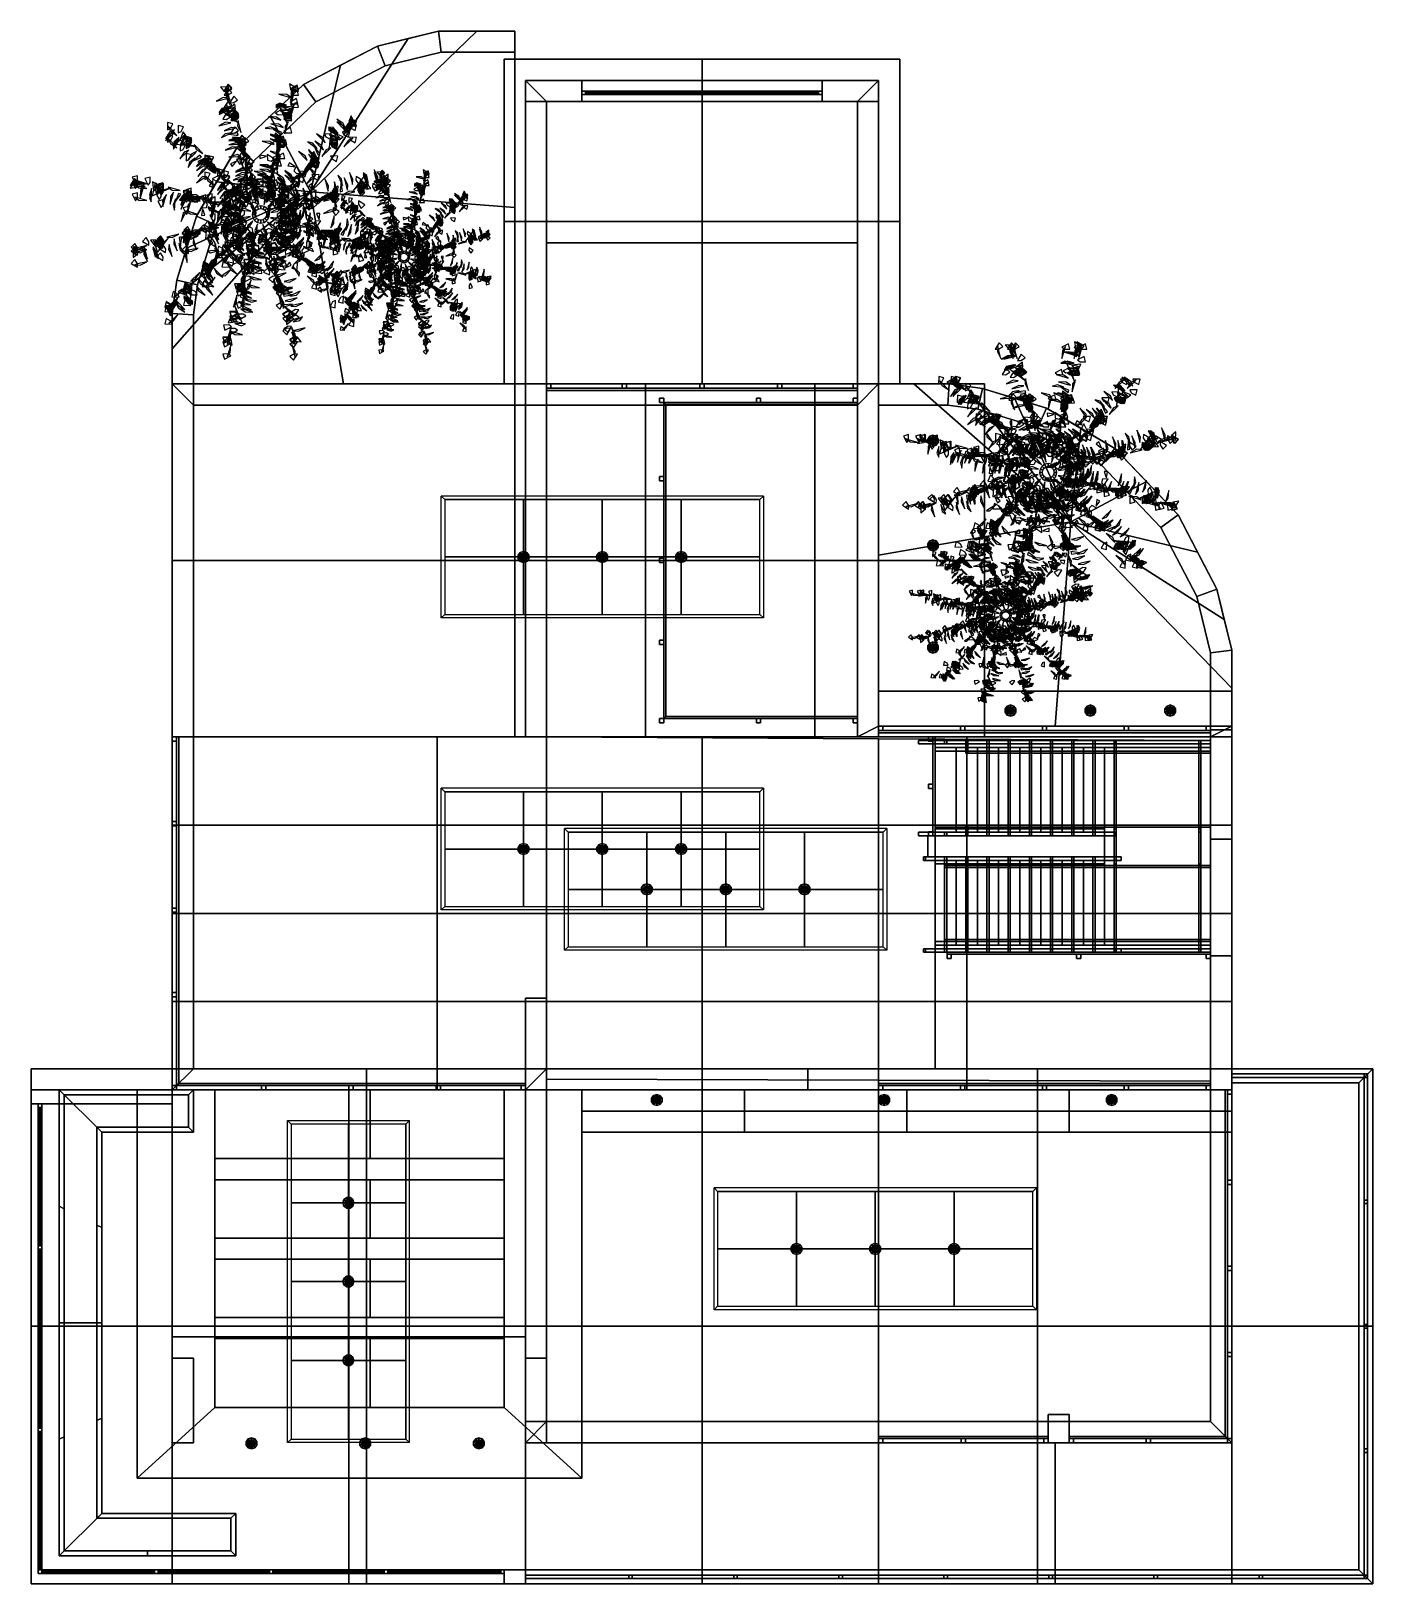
# Model space of a CAD drawing. Header units: millimetres. Extents: x 116.8 to 135.8, y -35.1 to -13.1.
import ezdxf

# ---------------------------------------------------------------- set-up
doc = ezdxf.new("R2010")
doc.units = ezdxf.units.MM
for name, color, linetype in [('CONTROSOFFITTO', 41, 'CONTINUOUS'), ('COPERTURA', 252, 'CONTINUOUS'), ('CROMATO', 251, 'CONTINUOUS'), ('FOGLIE', 62, 'CONTINUOUS'), ('GAMBO', 36, 'CONTINUOUS'), ('LAMPADA', 2, 'CONTINUOUS'), ('LAYER_RIV', 41, 'CONTINUOUS'), ('MARMO', 7, 'CONTINUOUS'), ('PANNELLO_PAR', 143, 'CONTINUOUS'), ('PARETE_INTERNA', 7, 'CONTINUOUS'), ('PAVIMENTO', 253, 'CONTINUOUS'), ('PAVIMENTO_ESTERNO', 2, 'CONTINUOUS'), ('PAVIMENTO_TERRAZZA', 7, 'CONTINUOUS'), ('PERGOLA', 23, 'CONTINUOUS'), ('PILASTRI', 31, 'CONTINUOUS'), ('PRATO', 83, 'CONTINUOUS'), ('RIVESTIMENTO', 33, 'CONTINUOUS'), ('SOFFITTO', 41, 'CONTINUOUS'), ('VETRO', 137, 'CONTINUOUS'), ('VETRO_MATTONE', 134, 'CONTINUOUS')]:
    doc.layers.add(name, color=color, linetype=linetype)

msp = doc.modelspace()

# ---------------------------------------------------------------- linework, layer by layer
at = {"layer": 'CONTROSOFFITTO'}
for points in [[(122.649612, -19.728058, 5.7), (122.699612, -19.778058, 5.6), (127.162703, -19.778058, 5.6), (127.212703, -19.728058, 5.7)], [(122.649612, -19.728058, 5.7), (122.699612, -19.778058, 5.6), (122.699612, -21.403406, 5.6), (122.649612, -21.453406, 5.7)], [(123.815385, -19.778058, 5.6), (122.699612, -19.778058, 5.6), (122.699612, -20.590732, 5.6), (123.815385, -20.590732, 5.6)], [(124.931158, -19.778058, 5.6), (123.815385, -19.778058, 5.6), (123.815385, -20.590732, 5.6), (124.931158, -20.590732, 5.6)], [(126.046931, -19.778058, 5.6), (124.931158, -19.778058, 5.6), (124.931158, -20.590732, 5.6), (126.046931, -20.590732, 5.6)], [(127.162703, -19.778058, 5.6), (126.046931, -19.778058, 5.6), (126.046931, -20.590732, 5.6), (127.162703, -20.590732, 5.6)], [(127.212703, -21.453406, 5.7), (127.162703, -21.403406, 5.6), (127.162703, -19.778058, 5.6), (127.212703, -19.728058, 5.7)], [(123.815385, -20.590732, 5.6), (122.699612, -20.590732, 5.6), (122.699612, -21.403406, 5.6), (123.815385, -21.403406, 5.6)], [(124.931158, -20.590732, 5.6), (123.815385, -20.590732, 5.6), (123.815385, -21.403406, 5.6), (124.931158, -21.403406, 5.6)], [(126.046931, -20.590732, 5.6), (124.931158, -20.590732, 5.6), (124.931158, -21.403406, 5.6), (126.046931, -21.403406, 5.6)], [(127.162703, -20.590732, 5.6), (126.046931, -20.590732, 5.6), (126.046931, -21.403406, 5.6), (127.162703, -21.403406, 5.6)], [(122.649612, -21.453406, 5.7), (122.699612, -21.403406, 5.6), (127.162703, -21.403406, 5.6), (127.212703, -21.453406, 5.7)], [(122.649612, -23.866034, 2.7), (122.699612, -23.916034, 2.6), (127.162703, -23.916034, 2.6), (127.212703, -23.866034, 2.7)], [(122.649612, -23.866034, 2.7), (122.699612, -23.916034, 2.6), (122.699612, -25.541381, 2.6), (122.649612, -25.591381, 2.7)], [(123.815385, -23.916034, 2.6), (122.699612, -23.916034, 2.6), (122.699612, -24.728708, 2.6), (123.815385, -24.728708, 2.6)], [(124.931158, -23.916034, 2.6), (123.815385, -23.916034, 2.6), (123.815385, -24.728708, 2.6), (124.931158, -24.728708, 2.6)], [(126.046931, -23.916034, 2.6), (124.931158, -23.916034, 2.6), (124.931158, -24.728708, 2.6), (126.046931, -24.728708, 2.6)], [(127.162703, -23.916034, 2.6), (126.046931, -23.916034, 2.6), (126.046931, -24.728708, 2.6), (127.162703, -24.728708, 2.6)], [(127.212703, -25.591381, 2.7), (127.162703, -25.541381, 2.6), (127.162703, -23.916034, 2.6), (127.212703, -23.866034, 2.7)], [(124.397093, -24.437009, 5.7), (124.447093, -24.487009, 5.6), (128.910184, -24.487009, 5.6), (128.960184, -24.437009, 5.7)], [(124.397093, -24.437009, 5.7), (124.447093, -24.487009, 5.6), (124.447093, -26.112356, 5.6), (124.397093, -26.162356, 5.7)], [(125.562866, -24.487009, 5.6), (124.447093, -24.487009, 5.6), (124.447093, -25.299682, 5.6), (125.562866, -25.299682, 5.6)], [(126.678638, -24.487009, 5.6), (125.562866, -24.487009, 5.6), (125.562866, -25.299682, 5.6), (126.678638, -25.299682, 5.6)], [(127.794411, -24.487009, 5.6), (126.678638, -24.487009, 5.6), (126.678638, -25.299682, 5.6), (127.794411, -25.299682, 5.6)], [(128.910184, -24.487009, 5.6), (127.794411, -24.487009, 5.6), (127.794411, -25.299682, 5.6), (128.910184, -25.299682, 5.6)], [(128.960184, -26.162356, 5.7), (128.910184, -26.112356, 5.6), (128.910184, -24.487009, 5.6), (128.960184, -24.437009, 5.7)], [(123.815385, -24.728708, 2.6), (122.699612, -24.728708, 2.6), (122.699612, -25.541381, 2.6), (123.815385, -25.541381, 2.6)], [(124.931158, -24.728708, 2.6), (123.815385, -24.728708, 2.6), (123.815385, -25.541381, 2.6), (124.931158, -25.541381, 2.6)], [(126.046931, -24.728708, 2.6), (124.931158, -24.728708, 2.6), (124.931158, -25.541381, 2.6), (126.046931, -25.541381, 2.6)], [(127.162703, -24.728708, 2.6), (126.046931, -24.728708, 2.6), (126.046931, -25.541381, 2.6), (127.162703, -25.541381, 2.6)], [(125.562866, -25.299682, 5.6), (124.447093, -25.299682, 5.6), (124.447093, -26.112356, 5.6), (125.562866, -26.112356, 5.6)], [(126.678638, -25.299682, 5.6), (125.562866, -25.299682, 5.6), (125.562866, -26.112356, 5.6), (126.678638, -26.112356, 5.6)], [(127.794411, -25.299682, 5.6), (126.678638, -25.299682, 5.6), (126.678638, -26.112356, 5.6), (127.794411, -26.112356, 5.6)], [(128.910184, -25.299682, 5.6), (127.794411, -25.299682, 5.6), (127.794411, -26.112356, 5.6), (128.910184, -26.112356, 5.6)], [(122.649612, -25.591381, 2.7), (122.699612, -25.541381, 2.6), (127.162703, -25.541381, 2.6), (127.212703, -25.591381, 2.7)], [(124.397093, -26.162356, 5.7), (124.447093, -26.112356, 5.6), (128.910184, -26.112356, 5.6), (128.960184, -26.162356, 5.7)], [(120.473708, -28.575074, 2.7), (120.523708, -28.625074, 2.6), (120.523708, -33.088165, 2.6), (120.473708, -33.138165, 2.7)], [(122.199056, -28.575074, 2.7), (122.149056, -28.625074, 2.6), (120.523708, -28.625074, 2.6), (120.473708, -28.575074, 2.7)], [(122.199056, -28.575074, 2.7), (122.149056, -28.625074, 2.6), (122.149056, -33.088165, 2.6), (122.199056, -33.138165, 2.7)], [(121.336382, -29.740847, 2.6), (121.336382, -28.625074, 2.6), (120.523708, -28.625074, 2.6), (120.523708, -29.740847, 2.6)], [(122.149056, -29.740847, 2.6), (122.149056, -28.625074, 2.6), (121.336382, -28.625074, 2.6), (121.336382, -29.740847, 2.6)], [(126.514504, -29.530241, 2.7), (126.564504, -29.580241, 2.6), (131.027595, -29.580241, 2.6), (131.077595, -29.530241, 2.7)], [(126.514504, -29.530241, 2.7), (126.564504, -29.580241, 2.6), (126.564504, -31.205588, 2.6), (126.514504, -31.255588, 2.7)], [(127.680277, -29.580241, 2.6), (126.564504, -29.580241, 2.6), (126.564504, -30.392914, 2.6), (127.680277, -30.392914, 2.6)], [(128.796049, -29.580241, 2.6), (127.680277, -29.580241, 2.6), (127.680277, -30.392914, 2.6), (128.796049, -30.392914, 2.6)], [(129.911822, -29.580241, 2.6), (128.796049, -29.580241, 2.6), (128.796049, -30.392914, 2.6), (129.911822, -30.392914, 2.6)], [(131.027595, -29.580241, 2.6), (129.911822, -29.580241, 2.6), (129.911822, -30.392914, 2.6), (131.027595, -30.392914, 2.6)], [(131.077595, -31.255588, 2.7), (131.027595, -31.205588, 2.6), (131.027595, -29.580241, 2.6), (131.077595, -29.530241, 2.7)], [(121.336382, -30.85662, 2.6), (121.336382, -29.740847, 2.6), (120.523708, -29.740847, 2.6), (120.523708, -30.85662, 2.6)], [(122.149056, -30.85662, 2.6), (122.149056, -29.740847, 2.6), (121.336382, -29.740847, 2.6), (121.336382, -30.85662, 2.6)], [(127.680277, -30.392914, 2.6), (126.564504, -30.392914, 2.6), (126.564504, -31.205588, 2.6), (127.680277, -31.205588, 2.6)], [(128.796049, -30.392914, 2.6), (127.680277, -30.392914, 2.6), (127.680277, -31.205588, 2.6), (128.796049, -31.205588, 2.6)], [(129.911822, -30.392914, 2.6), (128.796049, -30.392914, 2.6), (128.796049, -31.205588, 2.6), (129.911822, -31.205588, 2.6)], [(131.027595, -30.392914, 2.6), (129.911822, -30.392914, 2.6), (129.911822, -31.205588, 2.6), (131.027595, -31.205588, 2.6)], [(121.336382, -31.972392, 2.6), (121.336382, -30.85662, 2.6), (120.523708, -30.85662, 2.6), (120.523708, -31.972392, 2.6)], [(122.149056, -31.972392, 2.6), (122.149056, -30.85662, 2.6), (121.336382, -30.85662, 2.6), (121.336382, -31.972392, 2.6)], [(126.514504, -31.255588, 2.7), (126.564504, -31.205588, 2.6), (131.027595, -31.205588, 2.6), (131.077595, -31.255588, 2.7)], [(121.336382, -33.088165, 2.6), (121.336382, -31.972392, 2.6), (120.523708, -31.972392, 2.6), (120.523708, -33.088165, 2.6)], [(122.149056, -33.088165, 2.6), (122.149056, -31.972392, 2.6), (121.336382, -31.972392, 2.6), (121.336382, -33.088165, 2.6)], [(120.473708, -33.138165, 2.7), (120.523708, -33.088165, 2.6), (122.149056, -33.088165, 2.6), (122.199056, -33.138165, 2.7)]]:
    msp.add_3dface(points, dxfattribs=at)
at = {"layer": 'COPERTURA'}
for points in [[(129.143016, -13.5399, 6.3), (123.543016, -13.5399, 6.3), (123.543016, -13.5399, 5.7), (129.143016, -13.5399, 5.7)], [(123.543016, -13.5399, 5.7), (123.543016, -18.1399, 5.7), (123.543016, -18.1399, 6.3), (123.543016, -13.5399, 6.3)], [(123.543016, -13.5399, 6.3), (123.543016, -15.8399, 6.3), (126.343016, -15.8399, 6.3), (126.343016, -13.5399, 6.3)], [(126.343016, -13.5399, 6.3), (126.343016, -15.8399, 6.3), (129.143016, -15.8399, 6.3), (129.143016, -13.5399, 6.3)], [(129.143016, -18.1399, 5.7), (129.143016, -13.5399, 5.7), (129.143016, -13.5399, 6.3), (129.143016, -18.1399, 6.3)], [(123.543016, -15.8399, 6.3), (123.543016, -18.1399, 6.3), (126.343016, -18.1399, 6.3), (126.343016, -15.8399, 6.3)], [(126.343016, -15.8399, 6.3), (126.343016, -18.1399, 6.3), (129.143016, -18.1399, 6.3), (129.143016, -15.8399, 6.3)], [(118.843016, -18.1399, 3.15), (118.843016, -18.1399), (118.843016, -20.6399), (118.843016, -20.6399, 3.15)], [(118.843016, -18.1399, 6.3), (118.843016, -18.1399, 3.15), (118.843016, -20.6399, 3.15), (118.843016, -20.6399, 6.3)], [(123.693016, -20.6399, 6.3), (118.843016, -20.6399, 6.3), (118.843016, -18.1399, 6.3), (123.693016, -18.1399, 6.3)], [(118.843016, -18.1399, 6.3), (119.143016, -18.1399, 5.7), (119.143016, -23.1399, 5.7), (118.843016, -23.1399, 6.3)], [(118.843016, -18.1399), (119.143016, -18.1399), (119.143016, -23.1399), (118.843016, -23.1399)], [(119.143016, -23.1399, 5.7), (118.843016, -23.1399, 6.3), (118.843016, -18.1399, 6.3), (119.143016, -18.1399, 5.7)], [(119.143016, -18.1399, 5.7), (123.843016, -18.1399, 5.7), (123.693016, -18.1399, 6.3), (118.843016, -18.1399, 6.3)], [(118.843016, -18.1399, 6.3), (119.143016, -18.1399, 5.7), (118.843016, -18.1399, 5.7), (118.843016, -18.1399, 6.3)], [(123.543016, -18.1399, 5.7), (129.143016, -18.1399, 5.7), (129.143016, -18.1399, 6.3), (123.543016, -18.1399, 6.3)], [(128.543016, -20.6399, 6.3), (123.693016, -20.6399, 6.3), (123.693016, -18.1399, 6.3), (128.543016, -18.1399, 6.3)], [(123.843016, -18.1399, 5.7), (128.543016, -18.1399, 5.7), (128.543016, -18.1399, 6.3), (123.693016, -18.1399, 6.3)], [(128.543016, -18.2299, 3), (124.143016, -18.2299, 3), (124.143016, -18.2299, 2.7), (128.543016, -18.2299, 2.7)], [(125.543016, -18.1399, 7.8), (125.543016, -23.1399, 7.8), (125.543016, -23.1399, 8.1), (125.543016, -18.1399, 8.1)], [(130.343016, -18.1399, 8.1), (125.543016, -18.1399, 8.1), (125.543016, -18.1399, 7.8), (130.343016, -18.1399, 7.8)], [(125.543016, -18.1399, 8.1), (125.543016, -20.6399, 8.1), (127.943016, -20.6399, 8.1), (127.943016, -18.1399, 8.1)], [(127.943016, -18.1399, 8.1), (127.943016, -20.6399, 8.1), (130.343016, -20.6399, 8.1), (130.343016, -18.1399, 8.1)], [(130.343016, -23.1399, 7.8), (130.343016, -18.1399, 7.8), (130.343016, -18.1399, 8.1), (130.343016, -23.1399, 8.1)], [(123.693016, -23.1399, 6.3), (118.843016, -23.1399, 6.3), (118.843016, -20.6399, 6.3), (123.693016, -20.6399, 6.3)], [(118.843016, -20.6399, 3.15), (118.843016, -20.6399), (118.843016, -23.1399), (118.843016, -23.1399, 3.15)], [(118.843016, -20.6399, 6.3), (118.843016, -20.6399, 3.15), (118.843016, -23.1399, 3.15), (118.843016, -23.1399, 6.3)], [(128.543016, -23.1399, 6.3), (123.693016, -23.1399, 6.3), (123.693016, -20.6399, 6.3), (128.543016, -20.6399, 6.3)], [(125.543016, -20.6399, 8.1), (125.543016, -23.1399, 8.1), (127.943016, -23.1399, 8.1), (127.943016, -20.6399, 8.1)], [(127.943016, -20.6399, 8.1), (127.943016, -23.1399, 8.1), (130.343016, -23.1399, 8.1), (130.343016, -20.6399, 8.1)], [(133.843016, -22.4899, 5.6817), (133.843016, -23.1399, 5.7), (128.843016, -23.1399, 5.7), (128.843016, -22.4899, 5.7)], [(128.843016, -22.4899, 6), (128.843016, -23.1399, 6), (133.843016, -23.1399, 6), (133.843016, -22.4899, 5.9817)], [(128.843016, -22.4899, 5.7), (128.843016, -23.1399, 5.7), (128.843016, -23.1399, 6), (128.843016, -22.4899, 6)], [(133.843016, -22.4899, 5.9817), (128.843016, -22.4899, 6), (128.843016, -22.4899, 5.7), (133.843016, -22.4899, 5.6817)], [(133.843016, -23.1399, 5.7), (133.843016, -22.4899, 5.6817), (133.843016, -22.4899, 5.9817), (133.843016, -23.1399, 6)], [(118.843016, -23.1399, 6.3), (118.843016, -23.1399), (119.143016, -23.1399), (119.143016, -23.1399, 5.7)], [(123.843016, -23.1399, 5.7), (119.143016, -23.1399, 5.7), (118.843016, -23.1399, 6.3), (123.693016, -23.1399, 6.3)], [(118.843016, -23.1399, 6.3), (118.843016, -23.1399, 5.7), (118.843016, -28.1399, 5.7), (118.843016, -28.1399, 6.3)], [(126.343016, -25.6399, 6.3), (118.843016, -25.6399, 6.3), (118.843016, -23.1399, 6.3), (126.343016, -23.1399, 6.3)], [(118.843016, -23.1399, 5.7), (126.343016, -23.1399, 5.7), (126.343016, -23.1399, 6.3), (118.843016, -23.1399, 6.3)], [(128.543016, -23.1399, 5.7), (123.843016, -23.1399, 5.7), (123.693016, -23.1399, 6.3), (128.543016, -23.1399, 6.3)], [(125.543016, -23.1399, 7.8), (130.343016, -23.1399, 7.8), (130.343016, -23.1399, 8.1), (125.543016, -23.1399, 8.1)], [(133.843016, -25.6399, 6.3), (126.343016, -25.6399, 6.3), (126.343016, -23.1399, 6.3), (133.843016, -23.1399, 6.3)], [(126.343016, -23.1399, 5.7), (133.843016, -23.1399, 5.7), (133.843016, -23.1399, 6.3), (126.343016, -23.1399, 6.3)], [(128.843016, -23.1399, 5.7), (133.843016, -23.1399, 5.7), (133.843016, -23.1399, 6), (128.843016, -23.1399, 6)], [(133.843016, -23.1399, 5.7), (133.843016, -23.1399, 6.3), (133.843016, -28.1399, 6.3), (133.843016, -28.1399, 5.7)], [(126.343016, -28.1399, 6.3), (118.843016, -28.1399, 6.3), (118.843016, -25.6399, 6.3), (126.343016, -25.6399, 6.3)], [(133.843016, -28.1399, 6.3), (126.343016, -28.1399, 6.3), (126.343016, -25.6399, 6.3), (133.843016, -25.6399, 6.3)], [(126.343016, -28.1399, 5.7), (118.843016, -28.1399, 5.7), (118.843016, -28.1399, 6.3), (126.343016, -28.1399, 6.3)], [(124.643016, -28.1399, 5.7), (124.643016, -28.7399, 5.7), (124.643016, -28.7399, 6), (124.643016, -28.1399, 6)], [(126.943016, -28.4399, 6), (124.643016, -28.4399, 6), (124.643016, -28.1399, 6), (126.943016, -28.1399, 6)], [(124.643016, -28.4399, 5.7), (126.943016, -28.4399, 5.7), (126.943016, -28.1399, 5.7), (124.643016, -28.1399, 5.7)], [(133.843016, -28.1399, 5.7), (126.343016, -28.1399, 5.7), (126.343016, -28.1399, 6.3), (133.843016, -28.1399, 6.3)], [(129.243016, -28.4399, 6), (126.943016, -28.4399, 6), (126.943016, -28.1399, 6), (129.243016, -28.1399, 6)], [(126.943016, -28.4399, 5.7), (129.243016, -28.4399, 5.7), (129.243016, -28.1399, 5.7), (126.943016, -28.1399, 5.7)], [(131.543016, -28.4399, 6), (129.243016, -28.4399, 6), (129.243016, -28.1399, 6), (131.543016, -28.1399, 6)], [(129.243016, -28.4399, 5.7), (131.543016, -28.4399, 5.7), (131.543016, -28.1399, 5.7), (129.243016, -28.1399, 5.7)], [(133.843016, -28.4399, 6), (131.543016, -28.4399, 6), (131.543016, -28.1399, 6), (133.843016, -28.1399, 6)], [(131.543016, -28.4399, 5.7), (133.843016, -28.4399, 5.7), (133.843016, -28.1399, 5.7), (131.543016, -28.1399, 5.7)], [(133.843016, -28.7399, 5.7), (133.843016, -28.1399, 5.7), (133.843016, -28.1399, 6), (133.843016, -28.7399, 6)], [(126.943016, -28.7399, 6), (124.643016, -28.7399, 6), (124.643016, -28.4399, 6), (126.943016, -28.4399, 6)], [(124.643016, -28.7399, 5.7), (126.943016, -28.7399, 5.7), (126.943016, -28.4399, 5.7), (124.643016, -28.4399, 5.7)], [(129.243016, -28.7399, 6), (126.943016, -28.7399, 6), (126.943016, -28.4399, 6), (129.243016, -28.4399, 6)], [(126.943016, -28.7399, 5.7), (129.243016, -28.7399, 5.7), (129.243016, -28.4399, 5.7), (126.943016, -28.4399, 5.7)], [(131.543016, -28.7399, 6), (129.243016, -28.7399, 6), (129.243016, -28.4399, 6), (131.543016, -28.4399, 6)], [(129.243016, -28.7399, 5.7), (131.543016, -28.7399, 5.7), (131.543016, -28.4399, 5.7), (129.243016, -28.4399, 5.7)], [(133.843016, -28.7399, 6), (131.543016, -28.7399, 6), (131.543016, -28.4399, 6), (133.843016, -28.4399, 6)], [(131.543016, -28.7399, 5.7), (133.843016, -28.7399, 5.7), (133.843016, -28.4399, 5.7), (131.543016, -28.4399, 5.7)], [(124.643016, -28.7399, 5.7), (133.843016, -28.7399, 5.7), (133.843016, -28.7399, 6), (124.643016, -28.7399, 6)]]:
    msp.add_3dface(points, dxfattribs=at)
at = {"layer": 'CROMATO'}
for points in [[(128.043016, -13.9899, 5.3), (127.993016, -13.9899, 5.25), (124.693016, -13.9899, 5.25), (124.643016, -13.9899, 5.3)], [(128.043016, -14.0399, 5.3), (124.643016, -14.0399, 5.3), (124.643016, -13.9899, 5.3), (128.043016, -13.9899, 5.3)], [(124.693016, -13.9899, 5.25), (124.693016, -13.9899, 4.85), (124.643016, -13.9899, 4.8), (124.643016, -13.9899, 5.3)], [(124.643016, -13.9899, 5.3), (124.643016, -13.9899, 4.8), (124.643016, -14.0399, 4.8), (124.643016, -14.0399, 5.3)], [(124.693016, -14.0399, 5.25), (124.643016, -14.0399, 5.3), (124.643016, -13.9899, 5.3), (124.693016, -13.9899, 5.25)], [(127.993016, -13.9899, 4.85), (128.043016, -13.9899, 4.8), (124.643016, -13.9899, 4.8), (124.693016, -13.9899, 4.85)], [(124.693016, -13.9899, 4.85), (124.643016, -13.9899, 4.8), (124.643016, -14.0399, 4.8), (124.693016, -14.0399, 4.85)], [(124.643016, -13.9899, 4.8), (128.043016, -13.9899, 4.8), (128.043016, -14.0399, 4.8), (124.643016, -14.0399, 4.8)], [(127.993016, -13.9899, 2.05), (128.043016, -13.9899, 2), (124.643016, -13.9899, 2), (124.693016, -13.9899, 2.05)], [(124.643016, -13.9899, 2), (128.043016, -13.9899, 2), (128.043016, -14.0399, 2), (124.643016, -14.0399, 2)], [(128.043016, -13.9899, 2.5), (127.993016, -13.9899, 2.45), (124.693016, -13.9899, 2.45), (124.643016, -13.9899, 2.5)], [(128.043016, -14.0399, 2.5), (124.643016, -14.0399, 2.5), (124.643016, -13.9899, 2.5), (128.043016, -13.9899, 2.5)], [(124.693016, -13.9899, 2.45), (124.693016, -13.9899, 2.05), (124.643016, -13.9899, 2), (124.643016, -13.9899, 2.5)], [(124.643016, -13.9899, 2.5), (124.643016, -13.9899, 2), (124.643016, -14.0399, 2), (124.643016, -14.0399, 2.5)], [(124.643016, -13.9899, 2), (124.693016, -13.9899, 2.05), (124.693016, -14.0399, 2.05), (124.643016, -14.0399, 2)], [(124.693016, -14.0399, 2.45), (124.643016, -14.0399, 2.5), (124.643016, -13.9899, 2.5), (124.693016, -13.9899, 2.45)], [(124.643016, -14.0399, 5.3), (124.693016, -14.0399, 5.25), (127.993016, -14.0399, 5.25), (128.043016, -14.0399, 5.3)], [(124.643016, -14.0399, 5.3), (124.643016, -14.0399, 4.8), (124.693016, -14.0399, 4.85), (124.693016, -14.0399, 5.25)], [(124.693016, -14.0399, 4.85), (124.643016, -14.0399, 4.8), (128.043016, -14.0399, 4.8), (127.993016, -14.0399, 4.85)], [(124.693016, -14.0399, 2.05), (124.643016, -14.0399, 2), (128.043016, -14.0399, 2), (127.993016, -14.0399, 2.05)], [(124.643016, -14.0399, 2.5), (124.693016, -14.0399, 2.45), (127.993016, -14.0399, 2.45), (128.043016, -14.0399, 2.5)], [(124.643016, -14.0399, 2.5), (124.643016, -14.0399, 2), (124.693016, -14.0399, 2.05), (124.693016, -14.0399, 2.45)], [(124.693016, -13.9899, 5.25), (127.993016, -13.9899, 5.25), (127.993016, -14.0399, 5.25), (124.693016, -14.0399, 5.25)], [(124.693016, -13.9899, 4.85), (124.693016, -13.9899, 5.25), (124.693016, -14.0399, 5.25), (124.693016, -14.0399, 4.85)], [(127.993016, -14.0399, 4.85), (124.693016, -14.0399, 4.85), (124.693016, -13.9899, 4.85), (127.993016, -13.9899, 4.85)], [(127.993016, -14.0399, 2.05), (124.693016, -14.0399, 2.05), (124.693016, -13.9899, 2.05), (127.993016, -13.9899, 2.05)], [(124.693016, -13.9899, 2.45), (127.993016, -13.9899, 2.45), (127.993016, -14.0399, 2.45), (124.693016, -14.0399, 2.45)], [(124.693016, -13.9899, 2.05), (124.693016, -13.9899, 2.45), (124.693016, -14.0399, 2.45), (124.693016, -14.0399, 2.05)], [(128.043016, -13.9899, 4.8), (127.993016, -13.9899, 4.85), (127.993016, -13.9899, 5.25), (128.043016, -13.9899, 5.3)], [(128.043016, -13.9899, 5.3), (127.993016, -13.9899, 5.25), (127.993016, -14.0399, 5.25), (128.043016, -14.0399, 5.3)], [(127.993016, -13.9899, 5.25), (127.993016, -13.9899, 4.85), (127.993016, -14.0399, 4.85), (127.993016, -14.0399, 5.25)], [(127.993016, -13.9899, 4.85), (128.043016, -13.9899, 4.8), (128.043016, -14.0399, 4.8), (127.993016, -14.0399, 4.85)], [(128.043016, -13.9899, 2), (127.993016, -13.9899, 2.05), (127.993016, -13.9899, 2.45), (128.043016, -13.9899, 2.5)], [(127.993016, -13.9899, 2.45), (127.993016, -13.9899, 2.05), (127.993016, -14.0399, 2.05), (127.993016, -14.0399, 2.45)], [(128.043016, -13.9899, 2), (127.993016, -13.9899, 2.05), (127.993016, -14.0399, 2.05), (128.043016, -14.0399, 2)], [(127.993016, -13.9899, 2.45), (128.043016, -13.9899, 2.5), (128.043016, -14.0399, 2.5), (127.993016, -14.0399, 2.45)], [(128.043016, -14.0399, 5.3), (127.993016, -14.0399, 5.25), (127.993016, -14.0399, 4.85), (128.043016, -14.0399, 4.8)], [(128.043016, -14.0399, 2.5), (127.993016, -14.0399, 2.45), (127.993016, -14.0399, 2.05), (128.043016, -14.0399, 2)], [(128.043016, -14.0399, 4.8), (128.043016, -14.0399, 5.3), (128.043016, -13.9899, 5.3), (128.043016, -13.9899, 4.8)], [(128.043016, -14.0399, 2), (128.043016, -14.0399, 2.5), (128.043016, -13.9899, 2.5), (128.043016, -13.9899, 2)], [(124.203016, -18.1999), (124.203016, -18.1399), (124.143016, -18.1399), (124.143016, -18.1999)], [(124.143016, -18.1999, 5.7), (124.143016, -18.1399, 5.7), (124.203016, -18.1399, 5.7), (124.203016, -18.1999, 5.7)], [(124.143016, -18.1999), (124.143016, -18.1399), (124.143016, -18.1399, 5.7), (124.143016, -18.1999, 5.7)], [(124.143016, -18.1399), (124.203016, -18.1399), (124.203016, -18.1399, 5.7), (124.143016, -18.1399, 5.7)], [(124.203016, -18.1999, 5.7), (124.143016, -18.1999, 5.7), (124.143016, -18.1999), (124.203016, -18.1999)], [(124.203016, -18.1399), (124.203016, -18.1999), (124.203016, -18.1999, 5.7), (124.203016, -18.1399, 5.7)], [(125.273016, -18.1999), (125.273016, -18.1399), (125.213016, -18.1399), (125.213016, -18.1999)], [(125.213016, -18.1999, 5.7), (125.213016, -18.1399, 5.7), (125.273016, -18.1399, 5.7), (125.273016, -18.1999, 5.7)], [(125.213016, -18.1999), (125.213016, -18.1399), (125.213016, -18.1399, 5.7), (125.213016, -18.1999, 5.7)], [(125.213016, -18.1399), (125.273016, -18.1399), (125.273016, -18.1399, 5.7), (125.213016, -18.1399, 5.7)], [(125.273016, -18.1999, 5.7), (125.213016, -18.1999, 5.7), (125.213016, -18.1999), (125.273016, -18.1999)], [(125.273016, -18.1399), (125.273016, -18.1999), (125.273016, -18.1999, 5.7), (125.273016, -18.1399, 5.7)], [(126.373016, -18.1999), (126.373016, -18.1399), (126.313016, -18.1399), (126.313016, -18.1999)], [(126.313016, -18.1999, 5.7), (126.313016, -18.1399, 5.7), (126.373016, -18.1399, 5.7), (126.373016, -18.1999, 5.7)], [(126.313016, -18.1999), (126.313016, -18.1399), (126.313016, -18.1399, 5.7), (126.313016, -18.1999, 5.7)], [(126.313016, -18.1399), (126.373016, -18.1399), (126.373016, -18.1399, 5.7), (126.313016, -18.1399, 5.7)], [(126.373016, -18.1999, 5.7), (126.313016, -18.1999, 5.7), (126.313016, -18.1999), (126.373016, -18.1999)], [(126.373016, -18.1399), (126.373016, -18.1999), (126.373016, -18.1999, 5.7), (126.373016, -18.1399, 5.7)], [(127.473016, -18.1999), (127.473016, -18.1399), (127.413016, -18.1399), (127.413016, -18.1999)], [(127.413016, -18.1999, 5.7), (127.413016, -18.1399, 5.7), (127.473016, -18.1399, 5.7), (127.473016, -18.1999, 5.7)], [(127.413016, -18.1999), (127.413016, -18.1399), (127.413016, -18.1399, 5.7), (127.413016, -18.1999, 5.7)], [(127.413016, -18.1399), (127.473016, -18.1399), (127.473016, -18.1399, 5.7), (127.413016, -18.1399, 5.7)], [(127.473016, -18.1999, 5.7), (127.413016, -18.1999, 5.7), (127.413016, -18.1999), (127.473016, -18.1999)], [(127.473016, -18.1399), (127.473016, -18.1999), (127.473016, -18.1999, 5.7), (127.473016, -18.1399, 5.7)], [(128.543016, -18.1999), (128.543016, -18.1399), (128.483016, -18.1399), (128.483016, -18.1999)], [(128.483016, -18.1999, 5.7), (128.483016, -18.1399, 5.7), (128.543016, -18.1399, 5.7), (128.543016, -18.1999, 5.7)], [(128.483016, -18.1999), (128.483016, -18.1399), (128.483016, -18.1399, 5.7), (128.483016, -18.1999, 5.7)], [(128.483016, -18.1399), (128.543016, -18.1399), (128.543016, -18.1399, 5.7), (128.483016, -18.1399, 5.7)], [(128.543016, -18.1999, 5.7), (128.483016, -18.1999, 5.7), (128.483016, -18.1999), (128.543016, -18.1999)], [(128.543016, -18.1399), (128.543016, -18.1999), (128.543016, -18.1999, 5.7), (128.543016, -18.1399, 5.7)], [(125.803016, -18.3999, 6.3), (125.803016, -18.3399, 6.3), (125.743016, -18.3399, 6.3), (125.743016, -18.3999, 6.3)], [(125.743016, -18.3999, 7.8), (125.743016, -18.3399, 7.8), (125.803016, -18.3399, 7.8), (125.803016, -18.3999, 7.8)], [(125.743016, -18.3999, 6.3), (125.743016, -18.3399, 6.3), (125.743016, -18.3399, 7.8), (125.743016, -18.3999, 7.8)], [(125.743016, -18.3399, 6.3), (125.803016, -18.3399, 6.3), (125.803016, -18.3399, 7.8), (125.743016, -18.3399, 7.8)], [(125.803016, -18.3999, 7.8), (125.743016, -18.3999, 7.8), (125.743016, -18.3999, 6.3), (125.803016, -18.3999, 6.3)], [(125.803016, -18.3399, 6.3), (125.803016, -18.3999, 6.3), (125.803016, -18.3999, 7.8), (125.803016, -18.3399, 7.8)], [(127.173016, -18.3999, 6.3), (127.173016, -18.3399, 6.3), (127.113016, -18.3399, 6.3), (127.113016, -18.3999, 6.3)], [(127.113016, -18.3999, 7.8), (127.113016, -18.3399, 7.8), (127.173016, -18.3399, 7.8), (127.173016, -18.3999, 7.8)], [(127.113016, -18.3999, 6.3), (127.113016, -18.3399, 6.3), (127.113016, -18.3399, 7.8), (127.113016, -18.3999, 7.8)], [(127.113016, -18.3399, 6.3), (127.173016, -18.3399, 6.3), (127.173016, -18.3399, 7.8), (127.113016, -18.3399, 7.8)], [(127.173016, -18.3999, 7.8), (127.113016, -18.3999, 7.8), (127.113016, -18.3999, 6.3), (127.173016, -18.3999, 6.3)], [(127.173016, -18.3399, 6.3), (127.173016, -18.3999, 6.3), (127.173016, -18.3999, 7.8), (127.173016, -18.3399, 7.8)], [(128.543016, -18.3999, 6.3), (128.543016, -18.3399, 6.3), (128.483016, -18.3399, 6.3), (128.483016, -18.3999, 6.3)], [(128.483016, -18.3999, 7.8), (128.483016, -18.3399, 7.8), (128.543016, -18.3399, 7.8), (128.543016, -18.3999, 7.8)], [(128.483016, -18.3999, 6.3), (128.483016, -18.3399, 6.3), (128.483016, -18.3399, 7.8), (128.483016, -18.3999, 7.8)], [(128.483016, -18.3399, 6.3), (128.543016, -18.3399, 6.3), (128.543016, -18.3399, 7.8), (128.483016, -18.3399, 7.8)], [(128.543016, -18.3999, 7.8), (128.483016, -18.3999, 7.8), (128.483016, -18.3999, 6.3), (128.543016, -18.3999, 6.3)], [(128.543016, -18.3399, 6.3), (128.543016, -18.3999, 6.3), (128.543016, -18.3999, 7.8), (128.543016, -18.3399, 7.8)], [(129.582825, -18.90226, 7.8), (129.567374, -18.880993, 7.8), (129.538727, -18.920423, 7.8), (129.563727, -18.928546, 7.8)], [(129.563727, -18.928546, 7.775), (129.538727, -18.920423, 7.775), (129.567374, -18.880993, 7.775), (129.582825, -18.90226, 7.775)], [(129.538727, -18.920423, 7.8), (129.567374, -18.880993, 7.8), (129.567374, -18.880993, 7.775), (129.538727, -18.920423, 7.775)], [(129.582825, -18.90226, 7.775), (129.563727, -18.928546, 7.775), (129.563727, -18.928546, 7.8), (129.582825, -18.90226, 7.8)], [(129.613727, -18.892219, 7.8), (129.613727, -18.865932, 7.8), (129.567374, -18.880993, 7.8), (129.582825, -18.90226, 7.8)], [(129.582825, -18.90226, 7.775), (129.567374, -18.880993, 7.775), (129.613727, -18.865932, 7.775), (129.613727, -18.892219, 7.775)], [(129.567374, -18.880993, 7.8), (129.613727, -18.865932, 7.8), (129.613727, -18.865932, 7.775), (129.567374, -18.880993, 7.775)], [(129.567374, -18.880993, 7.8), (129.582825, -18.90226, 7.8), (129.582825, -18.90226, 7.775), (129.567374, -18.880993, 7.775)], [(129.613727, -18.892219, 7.775), (129.582825, -18.90226, 7.775), (129.582825, -18.90226, 7.8), (129.613727, -18.892219, 7.8)], [(129.644628, -18.90226, 7.8), (129.660079, -18.880993, 7.8), (129.613727, -18.865932, 7.8), (129.613727, -18.892219, 7.8)], [(129.613727, -18.892219, 7.775), (129.613727, -18.865932, 7.775), (129.660079, -18.880993, 7.775), (129.644628, -18.90226, 7.775)], [(129.613727, -18.865932, 7.8), (129.660079, -18.880993, 7.8), (129.660079, -18.880993, 7.775), (129.613727, -18.865932, 7.775)], [(129.613727, -18.865932, 7.8), (129.613727, -18.892219, 7.8), (129.613727, -18.892219, 7.775), (129.613727, -18.865932, 7.775)], [(129.644628, -18.90226, 7.775), (129.613727, -18.892219, 7.775), (129.613727, -18.892219, 7.8), (129.644628, -18.90226, 7.8)], [(129.663727, -18.928546, 7.8), (129.688727, -18.920423, 7.8), (129.660079, -18.880993, 7.8), (129.644628, -18.90226, 7.8)], [(129.644628, -18.90226, 7.775), (129.660079, -18.880993, 7.775), (129.688727, -18.920423, 7.775), (129.663727, -18.928546, 7.775)], [(129.644628, -18.90226, 7.8), (129.660079, -18.880993, 7.8), (129.660079, -18.880993, 7.775), (129.644628, -18.90226, 7.775)], [(129.663727, -18.928546, 7.775), (129.644628, -18.90226, 7.775), (129.644628, -18.90226, 7.8), (129.663727, -18.928546, 7.8)], [(129.660079, -18.880993, 7.8), (129.688727, -18.920423, 7.8), (129.688727, -18.920423, 7.775), (129.660079, -18.880993, 7.775)], [(129.563727, -18.961038, 7.8), (129.538727, -18.969161, 7.8), (129.538727, -18.920423, 7.8), (129.563727, -18.928546, 7.8)], [(129.563727, -18.928546, 7.775), (129.538727, -18.920423, 7.775), (129.538727, -18.969161, 7.775), (129.563727, -18.961038, 7.775)], [(129.563727, -18.928546, 7.8), (129.538727, -18.920423, 7.8), (129.538727, -18.920423, 7.775), (129.563727, -18.928546, 7.775)], [(129.538727, -18.920423, 7.8), (129.538727, -18.969161, 7.8), (129.538727, -18.969161, 7.775), (129.538727, -18.920423, 7.775)], [(129.582825, -18.987325, 7.8), (129.567374, -19.008591, 7.8), (129.538727, -18.969161, 7.8), (129.563727, -18.961038, 7.8)], [(129.563727, -18.961038, 7.775), (129.538727, -18.969161, 7.775), (129.567374, -19.008591, 7.775), (129.582825, -18.987325, 7.775)], [(129.563727, -18.961038, 7.8), (129.538727, -18.969161, 7.8), (129.538727, -18.969161, 7.775), (129.563727, -18.961038, 7.775)], [(129.538727, -18.969161, 7.8), (129.567374, -19.008591, 7.8), (129.567374, -19.008591, 7.775), (129.538727, -18.969161, 7.775)], [(129.563727, -18.961038, 7.775), (129.563727, -18.928546, 7.775), (129.563727, -18.928546, 7.8), (129.563727, -18.961038, 7.8)], [(129.582825, -18.987325, 7.775), (129.563727, -18.961038, 7.775), (129.563727, -18.961038, 7.8), (129.582825, -18.987325, 7.8)], [(129.613727, -18.997365, 7.8), (129.613727, -19.023652, 7.8), (129.567374, -19.008591, 7.8), (129.582825, -18.987325, 7.8)], [(129.582825, -18.987325, 7.775), (129.567374, -19.008591, 7.775), (129.613727, -19.023652, 7.775), (129.613727, -18.997365, 7.775)], [(129.582825, -18.987325, 7.8), (129.567374, -19.008591, 7.8), (129.567374, -19.008591, 7.775), (129.582825, -18.987325, 7.775)], [(129.567374, -19.008591, 7.8), (129.613727, -19.023652, 7.8), (129.613727, -19.023652, 7.775), (129.567374, -19.008591, 7.775)], [(129.613727, -18.997365, 7.775), (129.582825, -18.987325, 7.775), (129.582825, -18.987325, 7.8), (129.613727, -18.997365, 7.8)], [(129.644628, -18.987325, 7.8), (129.660079, -19.008591, 7.8), (129.613727, -19.023652, 7.8), (129.613727, -18.997365, 7.8)], [(129.613727, -18.997365, 7.775), (129.613727, -19.023652, 7.775), (129.660079, -19.008591, 7.775), (129.644628, -18.987325, 7.775)], [(129.644628, -18.987325, 7.775), (129.613727, -18.997365, 7.775), (129.613727, -18.997365, 7.8), (129.644628, -18.987325, 7.8)], [(129.613727, -18.997365, 7.8), (129.613727, -19.023652, 7.8), (129.613727, -19.023652, 7.775), (129.613727, -18.997365, 7.775)], [(129.613727, -19.023652, 7.8), (129.660079, -19.008591, 7.8), (129.660079, -19.008591, 7.775), (129.613727, -19.023652, 7.775)], [(129.663727, -18.961038, 7.8), (129.688727, -18.969161, 7.8), (129.660079, -19.008591, 7.8), (129.644628, -18.987325, 7.8)], [(129.644628, -18.987325, 7.775), (129.660079, -19.008591, 7.775), (129.688727, -18.969161, 7.775), (129.663727, -18.961038, 7.775)], [(129.663727, -18.961038, 7.775), (129.644628, -18.987325, 7.775), (129.644628, -18.987325, 7.8), (129.663727, -18.961038, 7.8)], [(129.644628, -18.987325, 7.8), (129.660079, -19.008591, 7.8), (129.660079, -19.008591, 7.775), (129.644628, -18.987325, 7.775)], [(129.660079, -19.008591, 7.8), (129.688727, -18.969161, 7.8), (129.688727, -18.969161, 7.775), (129.660079, -19.008591, 7.775)], [(129.663727, -18.961038, 7.8), (129.688727, -18.969161, 7.8), (129.688727, -18.920423, 7.8), (129.663727, -18.928546, 7.8)], [(129.663727, -18.928546, 7.775), (129.688727, -18.920423, 7.775), (129.688727, -18.969161, 7.775), (129.663727, -18.961038, 7.775)], [(129.688727, -18.920423, 7.8), (129.663727, -18.928546, 7.8), (129.663727, -18.928546, 7.775), (129.688727, -18.920423, 7.775)], [(129.663727, -18.961038, 7.775), (129.663727, -18.928546, 7.775), (129.663727, -18.928546, 7.8), (129.663727, -18.961038, 7.8)], [(129.688727, -18.969161, 7.8), (129.663727, -18.961038, 7.8), (129.663727, -18.961038, 7.775), (129.688727, -18.969161, 7.775)], [(129.688727, -18.920423, 7.8), (129.688727, -18.969161, 7.8), (129.688727, -18.969161, 7.775), (129.688727, -18.920423, 7.775)], [(125.803016, -19.5099, 6.3), (125.743016, -19.5099, 6.3), (125.743016, -19.4499, 6.3), (125.803016, -19.4499, 6.3)], [(125.803016, -19.4499, 7.8), (125.743016, -19.4499, 7.8), (125.743016, -19.5099, 7.8), (125.803016, -19.5099, 7.8)], [(125.803016, -19.4499, 6.3), (125.743016, -19.4499, 6.3), (125.743016, -19.4499, 7.8), (125.803016, -19.4499, 7.8)], [(125.743016, -19.4499, 6.3), (125.743016, -19.5099, 6.3), (125.743016, -19.5099, 7.8), (125.743016, -19.4499, 7.8)], [(125.743016, -19.5099, 6.3), (125.803016, -19.5099, 6.3), (125.803016, -19.5099, 7.8), (125.743016, -19.5099, 7.8)], [(125.803016, -19.5099, 7.8), (125.803016, -19.4499, 7.8), (125.803016, -19.4499, 6.3), (125.803016, -19.5099, 6.3)], [(129.582825, -20.384277, 7.8), (129.567374, -20.363011, 7.8), (129.538727, -20.402441, 7.8), (129.563727, -20.410564, 7.8)], [(129.563727, -20.410564, 7.775), (129.538727, -20.402441, 7.775), (129.567374, -20.363011, 7.775), (129.582825, -20.384277, 7.775)], [(129.538727, -20.402441, 7.8), (129.567374, -20.363011, 7.8), (129.567374, -20.363011, 7.775), (129.538727, -20.402441, 7.775)], [(129.563727, -20.443056, 7.8), (129.538727, -20.451179, 7.8), (129.538727, -20.402441, 7.8), (129.563727, -20.410564, 7.8)], [(129.563727, -20.410564, 7.775), (129.538727, -20.402441, 7.775), (129.538727, -20.451179, 7.775), (129.563727, -20.443056, 7.775)], [(129.563727, -20.410564, 7.8), (129.538727, -20.402441, 7.8), (129.538727, -20.402441, 7.775), (129.563727, -20.410564, 7.775)], [(129.538727, -20.402441, 7.8), (129.538727, -20.451179, 7.8), (129.538727, -20.451179, 7.775), (129.538727, -20.402441, 7.775)], [(129.582825, -20.469342, 7.8), (129.567374, -20.490608, 7.8), (129.538727, -20.451179, 7.8), (129.563727, -20.443056, 7.8)], [(129.563727, -20.443056, 7.775), (129.538727, -20.451179, 7.775), (129.567374, -20.490608, 7.775), (129.582825, -20.469342, 7.775)], [(129.563727, -20.443056, 7.8), (129.538727, -20.451179, 7.8), (129.538727, -20.451179, 7.775), (129.563727, -20.443056, 7.775)], [(129.538727, -20.451179, 7.8), (129.567374, -20.490608, 7.8), (129.567374, -20.490608, 7.775), (129.538727, -20.451179, 7.775)], [(129.582825, -20.384277, 7.775), (129.563727, -20.410564, 7.775), (129.563727, -20.410564, 7.8), (129.582825, -20.384277, 7.8)], [(129.563727, -20.443056, 7.775), (129.563727, -20.410564, 7.775), (129.563727, -20.410564, 7.8), (129.563727, -20.443056, 7.8)], [(129.582825, -20.469342, 7.775), (129.563727, -20.443056, 7.775), (129.563727, -20.443056, 7.8), (129.582825, -20.469342, 7.8)], [(129.613727, -20.374237, 7.8), (129.613727, -20.34795, 7.8), (129.567374, -20.363011, 7.8), (129.582825, -20.384277, 7.8)], [(129.582825, -20.384277, 7.775), (129.567374, -20.363011, 7.775), (129.613727, -20.34795, 7.775), (129.613727, -20.374237, 7.775)], [(129.567374, -20.363011, 7.8), (129.613727, -20.34795, 7.8), (129.613727, -20.34795, 7.775), (129.567374, -20.363011, 7.775)], [(129.567374, -20.363011, 7.8), (129.582825, -20.384277, 7.8), (129.582825, -20.384277, 7.775), (129.567374, -20.363011, 7.775)], [(129.613727, -20.374237, 7.775), (129.582825, -20.384277, 7.775), (129.582825, -20.384277, 7.8), (129.613727, -20.374237, 7.8)], [(129.644628, -20.384277, 7.8), (129.660079, -20.363011, 7.8), (129.613727, -20.34795, 7.8), (129.613727, -20.374237, 7.8)], [(129.613727, -20.374237, 7.775), (129.613727, -20.34795, 7.775), (129.660079, -20.363011, 7.775), (129.644628, -20.384277, 7.775)], [(129.613727, -20.34795, 7.8), (129.660079, -20.363011, 7.8), (129.660079, -20.363011, 7.775), (129.613727, -20.34795, 7.775)], [(129.613727, -20.34795, 7.8), (129.613727, -20.374237, 7.8), (129.613727, -20.374237, 7.775), (129.613727, -20.34795, 7.775)], [(129.644628, -20.384277, 7.775), (129.613727, -20.374237, 7.775), (129.613727, -20.374237, 7.8), (129.644628, -20.384277, 7.8)], [(129.663727, -20.410564, 7.8), (129.688727, -20.402441, 7.8), (129.660079, -20.363011, 7.8), (129.644628, -20.384277, 7.8)], [(129.644628, -20.384277, 7.775), (129.660079, -20.363011, 7.775), (129.688727, -20.402441, 7.775), (129.663727, -20.410564, 7.775)], [(129.644628, -20.384277, 7.8), (129.660079, -20.363011, 7.8), (129.660079, -20.363011, 7.775), (129.644628, -20.384277, 7.775)], [(129.663727, -20.410564, 7.775), (129.644628, -20.384277, 7.775), (129.644628, -20.384277, 7.8), (129.663727, -20.410564, 7.8)], [(129.663727, -20.443056, 7.8), (129.688727, -20.451179, 7.8), (129.660079, -20.490608, 7.8), (129.644628, -20.469342, 7.8)], [(129.644628, -20.469342, 7.775), (129.660079, -20.490608, 7.775), (129.688727, -20.451179, 7.775), (129.663727, -20.443056, 7.775)], [(129.663727, -20.443056, 7.775), (129.644628, -20.469342, 7.775), (129.644628, -20.469342, 7.8), (129.663727, -20.443056, 7.8)], [(129.660079, -20.363011, 7.8), (129.688727, -20.402441, 7.8), (129.688727, -20.402441, 7.775), (129.660079, -20.363011, 7.775)], [(129.660079, -20.490608, 7.8), (129.688727, -20.451179, 7.8), (129.688727, -20.451179, 7.775), (129.660079, -20.490608, 7.775)], [(129.663727, -20.443056, 7.8), (129.688727, -20.451179, 7.8), (129.688727, -20.402441, 7.8), (129.663727, -20.410564, 7.8)], [(129.663727, -20.410564, 7.775), (129.688727, -20.402441, 7.775), (129.688727, -20.451179, 7.775), (129.663727, -20.443056, 7.775)], [(129.688727, -20.402441, 7.8), (129.663727, -20.410564, 7.8), (129.663727, -20.410564, 7.775), (129.688727, -20.402441, 7.775)], [(129.663727, -20.443056, 7.775), (129.663727, -20.410564, 7.775), (129.663727, -20.410564, 7.8), (129.663727, -20.443056, 7.8)], [(129.688727, -20.451179, 7.8), (129.663727, -20.443056, 7.8), (129.663727, -20.443056, 7.775), (129.688727, -20.451179, 7.775)], [(129.688727, -20.402441, 7.8), (129.688727, -20.451179, 7.8), (129.688727, -20.451179, 7.775), (129.688727, -20.402441, 7.775)], [(123.784506, -20.548247, 5.6), (123.769055, -20.526981, 5.6), (123.740408, -20.56641, 5.6), (123.765408, -20.574533, 5.6)], [(123.765408, -20.574533, 5.575), (123.740408, -20.56641, 5.575), (123.769055, -20.526981, 5.575), (123.784506, -20.548247, 5.575)], [(123.740408, -20.56641, 5.6), (123.769055, -20.526981, 5.6), (123.769055, -20.526981, 5.575), (123.740408, -20.56641, 5.575)], [(123.765408, -20.607025, 5.6), (123.740408, -20.615148, 5.6), (123.740408, -20.56641, 5.6), (123.765408, -20.574533, 5.6)], [(123.765408, -20.574533, 5.575), (123.740408, -20.56641, 5.575), (123.740408, -20.615148, 5.575), (123.765408, -20.607025, 5.575)], [(123.765408, -20.574533, 5.6), (123.740408, -20.56641, 5.6), (123.740408, -20.56641, 5.575), (123.765408, -20.574533, 5.575)], [(123.740408, -20.56641, 5.6), (123.740408, -20.615148, 5.6), (123.740408, -20.615148, 5.575), (123.740408, -20.56641, 5.575)], [(123.784506, -20.633312, 5.6), (123.769055, -20.654578, 5.6), (123.740408, -20.615148, 5.6), (123.765408, -20.607025, 5.6)], [(123.765408, -20.607025, 5.575), (123.740408, -20.615148, 5.575), (123.769055, -20.654578, 5.575), (123.784506, -20.633312, 5.575)], [(123.765408, -20.607025, 5.6), (123.740408, -20.615148, 5.6), (123.740408, -20.615148, 5.575), (123.765408, -20.607025, 5.575)], [(123.740408, -20.615148, 5.6), (123.769055, -20.654578, 5.6), (123.769055, -20.654578, 5.575), (123.740408, -20.615148, 5.575)], [(123.784506, -20.548247, 5.575), (123.765408, -20.574533, 5.575), (123.765408, -20.574533, 5.6), (123.784506, -20.548247, 5.6)], [(123.765408, -20.607025, 5.575), (123.765408, -20.574533, 5.575), (123.765408, -20.574533, 5.6), (123.765408, -20.607025, 5.6)], [(123.784506, -20.633312, 5.575), (123.765408, -20.607025, 5.575), (123.765408, -20.607025, 5.6), (123.784506, -20.633312, 5.6)], [(123.815408, -20.538206, 5.6), (123.815408, -20.51192, 5.6), (123.769055, -20.526981, 5.6), (123.784506, -20.548247, 5.6)], [(123.784506, -20.548247, 5.575), (123.769055, -20.526981, 5.575), (123.815408, -20.51192, 5.575), (123.815408, -20.538206, 5.575)], [(123.769055, -20.526981, 5.6), (123.815408, -20.51192, 5.6), (123.815408, -20.51192, 5.575), (123.769055, -20.526981, 5.575)], [(123.769055, -20.526981, 5.6), (123.784506, -20.548247, 5.6), (123.784506, -20.548247, 5.575), (123.769055, -20.526981, 5.575)], [(123.815408, -20.643352, 5.6), (123.815408, -20.669639, 5.6), (123.769055, -20.654578, 5.6), (123.784506, -20.633312, 5.6)], [(123.784506, -20.633312, 5.575), (123.769055, -20.654578, 5.575), (123.815408, -20.669639, 5.575), (123.815408, -20.643352, 5.575)], [(123.784506, -20.633312, 5.6), (123.769055, -20.654578, 5.6), (123.769055, -20.654578, 5.575), (123.784506, -20.633312, 5.575)], [(123.769055, -20.654578, 5.6), (123.815408, -20.669639, 5.6), (123.815408, -20.669639, 5.575), (123.769055, -20.654578, 5.575)], [(123.815408, -20.538206, 5.575), (123.784506, -20.548247, 5.575), (123.784506, -20.548247, 5.6), (123.815408, -20.538206, 5.6)], [(123.815408, -20.643352, 5.575), (123.784506, -20.633312, 5.575), (123.784506, -20.633312, 5.6), (123.815408, -20.643352, 5.6)], [(123.84631, -20.548247, 5.6), (123.86176, -20.526981, 5.6), (123.815408, -20.51192, 5.6), (123.815408, -20.538206, 5.6)], [(123.815408, -20.538206, 5.575), (123.815408, -20.51192, 5.575), (123.86176, -20.526981, 5.575), (123.84631, -20.548247, 5.575)], [(123.815408, -20.51192, 5.6), (123.86176, -20.526981, 5.6), (123.86176, -20.526981, 5.575), (123.815408, -20.51192, 5.575)], [(123.815408, -20.51192, 5.6), (123.815408, -20.538206, 5.6), (123.815408, -20.538206, 5.575), (123.815408, -20.51192, 5.575)], [(123.84631, -20.548247, 5.575), (123.815408, -20.538206, 5.575), (123.815408, -20.538206, 5.6), (123.84631, -20.548247, 5.6)], [(123.84631, -20.633312, 5.6), (123.86176, -20.654578, 5.6), (123.815408, -20.669639, 5.6), (123.815408, -20.643352, 5.6)], [(123.815408, -20.643352, 5.575), (123.815408, -20.669639, 5.575), (123.86176, -20.654578, 5.575), (123.84631, -20.633312, 5.575)], [(123.84631, -20.633312, 5.575), (123.815408, -20.643352, 5.575), (123.815408, -20.643352, 5.6), (123.84631, -20.633312, 5.6)], [(123.815408, -20.669639, 5.6), (123.815408, -20.643352, 5.6), (123.815408, -20.643352, 5.575), (123.815408, -20.669639, 5.575)], [(123.815408, -20.643352, 5.6), (123.815408, -20.669639, 5.6), (123.815408, -20.669639, 5.575), (123.815408, -20.643352, 5.575)], [(123.815408, -20.669639, 5.6), (123.86176, -20.654578, 5.6), (123.86176, -20.654578, 5.575), (123.815408, -20.669639, 5.575)], [(123.865408, -20.574533, 5.6), (123.890408, -20.56641, 5.6), (123.86176, -20.526981, 5.6), (123.84631, -20.548247, 5.6)], [(123.84631, -20.548247, 5.575), (123.86176, -20.526981, 5.575), (123.890408, -20.56641, 5.575), (123.865408, -20.574533, 5.575)], [(123.84631, -20.548247, 5.6), (123.86176, -20.526981, 5.6), (123.86176, -20.526981, 5.575), (123.84631, -20.548247, 5.575)], [(123.865408, -20.574533, 5.575), (123.84631, -20.548247, 5.575), (123.84631, -20.548247, 5.6), (123.865408, -20.574533, 5.6)], [(123.865408, -20.607025, 5.6), (123.890408, -20.615148, 5.6), (123.86176, -20.654578, 5.6), (123.84631, -20.633312, 5.6)], [(123.84631, -20.633312, 5.575), (123.86176, -20.654578, 5.575), (123.890408, -20.615148, 5.575), (123.865408, -20.607025, 5.575)], [(123.865408, -20.607025, 5.575), (123.84631, -20.633312, 5.575), (123.84631, -20.633312, 5.6), (123.865408, -20.607025, 5.6)], [(123.84631, -20.633312, 5.6), (123.86176, -20.654578, 5.6), (123.86176, -20.654578, 5.575), (123.84631, -20.633312, 5.575)], [(123.86176, -20.526981, 5.6), (123.890408, -20.56641, 5.6), (123.890408, -20.56641, 5.575), (123.86176, -20.526981, 5.575)], [(123.86176, -20.654578, 5.6), (123.890408, -20.615148, 5.6), (123.890408, -20.615148, 5.575), (123.86176, -20.654578, 5.575)], [(123.865408, -20.607025, 5.6), (123.890408, -20.615148, 5.6), (123.890408, -20.56641, 5.6), (123.865408, -20.574533, 5.6)], [(123.865408, -20.574533, 5.575), (123.890408, -20.56641, 5.575), (123.890408, -20.615148, 5.575), (123.865408, -20.607025, 5.575)], [(123.890408, -20.56641, 5.6), (123.865408, -20.574533, 5.6), (123.865408, -20.574533, 5.575), (123.890408, -20.56641, 5.575)], [(123.865408, -20.607025, 5.575), (123.865408, -20.574533, 5.575), (123.865408, -20.574533, 5.6), (123.865408, -20.607025, 5.6)], [(123.890408, -20.615148, 5.6), (123.865408, -20.607025, 5.6), (123.865408, -20.607025, 5.575), (123.890408, -20.615148, 5.575)], [(123.890408, -20.56641, 5.6), (123.890408, -20.615148, 5.6), (123.890408, -20.615148, 5.575), (123.890408, -20.56641, 5.575)], [(124.900279, -20.548247, 5.6), (124.884828, -20.526981, 5.6), (124.856181, -20.56641, 5.6), (124.881181, -20.574533, 5.6)], [(124.881181, -20.574533, 5.575), (124.856181, -20.56641, 5.575), (124.884828, -20.526981, 5.575), (124.900279, -20.548247, 5.575)], [(124.856181, -20.56641, 5.6), (124.884828, -20.526981, 5.6), (124.884828, -20.526981, 5.575), (124.856181, -20.56641, 5.575)], [(124.881181, -20.607025, 5.6), (124.856181, -20.615148, 5.6), (124.856181, -20.56641, 5.6), (124.881181, -20.574533, 5.6)], [(124.881181, -20.574533, 5.575), (124.856181, -20.56641, 5.575), (124.856181, -20.615148, 5.575), (124.881181, -20.607025, 5.575)], [(124.881181, -20.574533, 5.6), (124.856181, -20.56641, 5.6), (124.856181, -20.56641, 5.575), (124.881181, -20.574533, 5.575)], [(124.856181, -20.56641, 5.6), (124.856181, -20.615148, 5.6), (124.856181, -20.615148, 5.575), (124.856181, -20.56641, 5.575)], [(124.900279, -20.633312, 5.6), (124.884828, -20.654578, 5.6), (124.856181, -20.615148, 5.6), (124.881181, -20.607025, 5.6)], [(124.881181, -20.607025, 5.575), (124.856181, -20.615148, 5.575), (124.884828, -20.654578, 5.575), (124.900279, -20.633312, 5.575)], [(124.881181, -20.607025, 5.6), (124.856181, -20.615148, 5.6), (124.856181, -20.615148, 5.575), (124.881181, -20.607025, 5.575)], [(124.856181, -20.615148, 5.6), (124.884828, -20.654578, 5.6), (124.884828, -20.654578, 5.575), (124.856181, -20.615148, 5.575)], [(124.900279, -20.548247, 5.575), (124.881181, -20.574533, 5.575), (124.881181, -20.574533, 5.6), (124.900279, -20.548247, 5.6)], [(124.881181, -20.607025, 5.575), (124.881181, -20.574533, 5.575), (124.881181, -20.574533, 5.6), (124.881181, -20.607025, 5.6)], [(124.900279, -20.633312, 5.575), (124.881181, -20.607025, 5.575), (124.881181, -20.607025, 5.6), (124.900279, -20.633312, 5.6)], [(124.931181, -20.538206, 5.6), (124.931181, -20.51192, 5.6), (124.884828, -20.526981, 5.6), (124.900279, -20.548247, 5.6)], [(124.900279, -20.548247, 5.575), (124.884828, -20.526981, 5.575), (124.931181, -20.51192, 5.575), (124.931181, -20.538206, 5.575)], [(124.884828, -20.526981, 5.6), (124.931181, -20.51192, 5.6), (124.931181, -20.51192, 5.575), (124.884828, -20.526981, 5.575)], [(124.884828, -20.526981, 5.6), (124.900279, -20.548247, 5.6), (124.900279, -20.548247, 5.575), (124.884828, -20.526981, 5.575)], [(124.931181, -20.643352, 5.6), (124.931181, -20.669639, 5.6), (124.884828, -20.654578, 5.6), (124.900279, -20.633312, 5.6)], [(124.900279, -20.633312, 5.575), (124.884828, -20.654578, 5.575), (124.931181, -20.669639, 5.575), (124.931181, -20.643352, 5.575)], [(124.900279, -20.633312, 5.6), (124.884828, -20.654578, 5.6), (124.884828, -20.654578, 5.575), (124.900279, -20.633312, 5.575)], [(124.884828, -20.654578, 5.6), (124.931181, -20.669639, 5.6), (124.931181, -20.669639, 5.575), (124.884828, -20.654578, 5.575)], [(124.931181, -20.538206, 5.575), (124.900279, -20.548247, 5.575), (124.900279, -20.548247, 5.6), (124.931181, -20.538206, 5.6)], [(124.931181, -20.643352, 5.575), (124.900279, -20.633312, 5.575), (124.900279, -20.633312, 5.6), (124.931181, -20.643352, 5.6)], [(124.962082, -20.548247, 5.6), (124.977533, -20.526981, 5.6), (124.931181, -20.51192, 5.6), (124.931181, -20.538206, 5.6)], [(124.931181, -20.538206, 5.575), (124.931181, -20.51192, 5.575), (124.977533, -20.526981, 5.575), (124.962082, -20.548247, 5.575)], [(124.931181, -20.51192, 5.6), (124.977533, -20.526981, 5.6), (124.977533, -20.526981, 5.575), (124.931181, -20.51192, 5.575)], [(124.931181, -20.51192, 5.6), (124.931181, -20.538206, 5.6), (124.931181, -20.538206, 5.575), (124.931181, -20.51192, 5.575)], [(124.962082, -20.548247, 5.575), (124.931181, -20.538206, 5.575), (124.931181, -20.538206, 5.6), (124.962082, -20.548247, 5.6)], [(124.962082, -20.633312, 5.6), (124.977533, -20.654578, 5.6), (124.931181, -20.669639, 5.6), (124.931181, -20.643352, 5.6)], [(124.931181, -20.643352, 5.575), (124.931181, -20.669639, 5.575), (124.977533, -20.654578, 5.575), (124.962082, -20.633312, 5.575)], [(124.962082, -20.633312, 5.575), (124.931181, -20.643352, 5.575), (124.931181, -20.643352, 5.6), (124.962082, -20.633312, 5.6)], [(124.931181, -20.643352, 5.6), (124.931181, -20.669639, 5.6), (124.931181, -20.669639, 5.575), (124.931181, -20.643352, 5.575)], [(124.931181, -20.669639, 5.6), (124.977533, -20.654578, 5.6), (124.977533, -20.654578, 5.575), (124.931181, -20.669639, 5.575)], [(124.981181, -20.574533, 5.6), (125.006181, -20.56641, 5.6), (124.977533, -20.526981, 5.6), (124.962082, -20.548247, 5.6)], [(124.962082, -20.548247, 5.575), (124.977533, -20.526981, 5.575), (125.006181, -20.56641, 5.575), (124.981181, -20.574533, 5.575)], [(124.962082, -20.548247, 5.6), (124.977533, -20.526981, 5.6), (124.977533, -20.526981, 5.575), (124.962082, -20.548247, 5.575)], [(124.981181, -20.574533, 5.575), (124.962082, -20.548247, 5.575), (124.962082, -20.548247, 5.6), (124.981181, -20.574533, 5.6)], [(124.981181, -20.607025, 5.6), (125.006181, -20.615148, 5.6), (124.977533, -20.654578, 5.6), (124.962082, -20.633312, 5.6)], [(124.962082, -20.633312, 5.575), (124.977533, -20.654578, 5.575), (125.006181, -20.615148, 5.575), (124.981181, -20.607025, 5.575)], [(124.981181, -20.607025, 5.575), (124.962082, -20.633312, 5.575), (124.962082, -20.633312, 5.6), (124.981181, -20.607025, 5.6)], [(124.962082, -20.633312, 5.6), (124.977533, -20.654578, 5.6), (124.977533, -20.654578, 5.575), (124.962082, -20.633312, 5.575)], [(124.977533, -20.526981, 5.6), (125.006181, -20.56641, 5.6), (125.006181, -20.56641, 5.575), (124.977533, -20.526981, 5.575)], [(124.977533, -20.654578, 5.6), (125.006181, -20.615148, 5.6), (125.006181, -20.615148, 5.575), (124.977533, -20.654578, 5.575)], [(124.981181, -20.607025, 5.6), (125.006181, -20.615148, 5.6), (125.006181, -20.56641, 5.6), (124.981181, -20.574533, 5.6)], [(124.981181, -20.574533, 5.575), (125.006181, -20.56641, 5.575), (125.006181, -20.615148, 5.575), (124.981181, -20.607025, 5.575)], [(125.006181, -20.56641, 5.6), (124.981181, -20.574533, 5.6), (124.981181, -20.574533, 5.575), (125.006181, -20.56641, 5.575)], [(124.981181, -20.607025, 5.575), (124.981181, -20.574533, 5.575), (124.981181, -20.574533, 5.6), (124.981181, -20.607025, 5.6)], [(125.006181, -20.615148, 5.6), (124.981181, -20.607025, 5.6), (124.981181, -20.607025, 5.575), (125.006181, -20.615148, 5.575)], [(125.006181, -20.56641, 5.6), (125.006181, -20.615148, 5.6), (125.006181, -20.615148, 5.575), (125.006181, -20.56641, 5.575)], [(125.803016, -20.6699, 6.3), (125.743016, -20.6699, 6.3), (125.743016, -20.6099, 6.3), (125.803016, -20.6099, 6.3)], [(125.803016, -20.6099, 7.8), (125.743016, -20.6099, 7.8), (125.743016, -20.6699, 7.8), (125.803016, -20.6699, 7.8)], [(125.803016, -20.6099, 6.3), (125.743016, -20.6099, 6.3), (125.743016, -20.6099, 7.8), (125.803016, -20.6099, 7.8)], [(125.743016, -20.6099, 6.3), (125.743016, -20.6699, 6.3), (125.743016, -20.6699, 7.8), (125.743016, -20.6099, 7.8)], [(125.743016, -20.6699, 6.3), (125.803016, -20.6699, 6.3), (125.803016, -20.6699, 7.8), (125.743016, -20.6699, 7.8)], [(125.803016, -20.6699, 7.8), (125.803016, -20.6099, 7.8), (125.803016, -20.6099, 6.3), (125.803016, -20.6699, 6.3)], [(126.016052, -20.548247, 5.6), (126.000601, -20.526981, 5.6), (125.971953, -20.56641, 5.6), (125.996953, -20.574533, 5.6)], [(125.996953, -20.574533, 5.575), (125.971953, -20.56641, 5.575), (126.000601, -20.526981, 5.575), (126.016052, -20.548247, 5.575)], [(125.971953, -20.56641, 5.6), (126.000601, -20.526981, 5.6), (126.000601, -20.526981, 5.575), (125.971953, -20.56641, 5.575)], [(125.996953, -20.607025, 5.6), (125.971953, -20.615148, 5.6), (125.971953, -20.56641, 5.6), (125.996953, -20.574533, 5.6)], [(125.996953, -20.574533, 5.575), (125.971953, -20.56641, 5.575), (125.971953, -20.615148, 5.575), (125.996953, -20.607025, 5.575)], [(125.996953, -20.574533, 5.6), (125.971953, -20.56641, 5.6), (125.971953, -20.56641, 5.575), (125.996953, -20.574533, 5.575)], [(125.971953, -20.56641, 5.6), (125.971953, -20.615148, 5.6), (125.971953, -20.615148, 5.575), (125.971953, -20.56641, 5.575)], [(126.016052, -20.633312, 5.6), (126.000601, -20.654578, 5.6), (125.971953, -20.615148, 5.6), (125.996953, -20.607025, 5.6)], [(125.996953, -20.607025, 5.575), (125.971953, -20.615148, 5.575), (126.000601, -20.654578, 5.575), (126.016052, -20.633312, 5.575)], [(125.996953, -20.607025, 5.6), (125.971953, -20.615148, 5.6), (125.971953, -20.615148, 5.575), (125.996953, -20.607025, 5.575)], [(125.971953, -20.615148, 5.6), (126.000601, -20.654578, 5.6), (126.000601, -20.654578, 5.575), (125.971953, -20.615148, 5.575)], [(126.016052, -20.548247, 5.575), (125.996953, -20.574533, 5.575), (125.996953, -20.574533, 5.6), (126.016052, -20.548247, 5.6)], [(125.996953, -20.607025, 5.575), (125.996953, -20.574533, 5.575), (125.996953, -20.574533, 5.6), (125.996953, -20.607025, 5.6)], [(126.016052, -20.633312, 5.575), (125.996953, -20.607025, 5.575), (125.996953, -20.607025, 5.6), (126.016052, -20.633312, 5.6)], [(126.046953, -20.538206, 5.6), (126.046953, -20.51192, 5.6), (126.000601, -20.526981, 5.6), (126.016052, -20.548247, 5.6)], [(126.016052, -20.548247, 5.575), (126.000601, -20.526981, 5.575), (126.046953, -20.51192, 5.575), (126.046953, -20.538206, 5.575)], [(126.000601, -20.526981, 5.6), (126.046953, -20.51192, 5.6), (126.046953, -20.51192, 5.575), (126.000601, -20.526981, 5.575)], [(126.000601, -20.526981, 5.6), (126.016052, -20.548247, 5.6), (126.016052, -20.548247, 5.575), (126.000601, -20.526981, 5.575)], [(126.046953, -20.643352, 5.6), (126.046953, -20.669639, 5.6), (126.000601, -20.654578, 5.6), (126.016052, -20.633312, 5.6)], [(126.016052, -20.633312, 5.575), (126.000601, -20.654578, 5.575), (126.046953, -20.669639, 5.575), (126.046953, -20.643352, 5.575)], [(126.016052, -20.633312, 5.6), (126.000601, -20.654578, 5.6), (126.000601, -20.654578, 5.575), (126.016052, -20.633312, 5.575)], [(126.000601, -20.654578, 5.6), (126.046953, -20.669639, 5.6), (126.046953, -20.669639, 5.575), (126.000601, -20.654578, 5.575)], [(126.046953, -20.538206, 5.575), (126.016052, -20.548247, 5.575), (126.016052, -20.548247, 5.6), (126.046953, -20.538206, 5.6)], [(126.046953, -20.643352, 5.575), (126.016052, -20.633312, 5.575), (126.016052, -20.633312, 5.6), (126.046953, -20.643352, 5.6)], [(126.077855, -20.548247, 5.6), (126.093306, -20.526981, 5.6), (126.046953, -20.51192, 5.6), (126.046953, -20.538206, 5.6)], [(126.046953, -20.538206, 5.575), (126.046953, -20.51192, 5.575), (126.093306, -20.526981, 5.575), (126.077855, -20.548247, 5.575)], [(126.046953, -20.51192, 5.6), (126.093306, -20.526981, 5.6), (126.093306, -20.526981, 5.575), (126.046953, -20.51192, 5.575)], [(126.046953, -20.51192, 5.6), (126.046953, -20.538206, 5.6), (126.046953, -20.538206, 5.575), (126.046953, -20.51192, 5.575)], [(126.077855, -20.548247, 5.575), (126.046953, -20.538206, 5.575), (126.046953, -20.538206, 5.6), (126.077855, -20.548247, 5.6)], [(126.077855, -20.633312, 5.6), (126.093306, -20.654578, 5.6), (126.046953, -20.669639, 5.6), (126.046953, -20.643352, 5.6)], [(126.046953, -20.643352, 5.575), (126.046953, -20.669639, 5.575), (126.093306, -20.654578, 5.575), (126.077855, -20.633312, 5.575)], [(126.077855, -20.633312, 5.575), (126.046953, -20.643352, 5.575), (126.046953, -20.643352, 5.6), (126.077855, -20.633312, 5.6)], [(126.046953, -20.643352, 5.6), (126.046953, -20.669639, 5.6), (126.046953, -20.669639, 5.575), (126.046953, -20.643352, 5.575)], [(126.046953, -20.669639, 5.6), (126.093306, -20.654578, 5.6), (126.093306, -20.654578, 5.575), (126.046953, -20.669639, 5.575)], [(126.096953, -20.574533, 5.6), (126.121953, -20.56641, 5.6), (126.093306, -20.526981, 5.6), (126.077855, -20.548247, 5.6)], [(126.077855, -20.548247, 5.575), (126.093306, -20.526981, 5.575), (126.121953, -20.56641, 5.575), (126.096953, -20.574533, 5.575)], [(126.077855, -20.548247, 5.6), (126.093306, -20.526981, 5.6), (126.093306, -20.526981, 5.575), (126.077855, -20.548247, 5.575)], [(126.096953, -20.574533, 5.575), (126.077855, -20.548247, 5.575), (126.077855, -20.548247, 5.6), (126.096953, -20.574533, 5.6)], [(126.096953, -20.607025, 5.6), (126.121953, -20.615148, 5.6), (126.093306, -20.654578, 5.6), (126.077855, -20.633312, 5.6)], [(126.077855, -20.633312, 5.575), (126.093306, -20.654578, 5.575), (126.121953, -20.615148, 5.575), (126.096953, -20.607025, 5.575)], [(126.096953, -20.607025, 5.575), (126.077855, -20.633312, 5.575), (126.077855, -20.633312, 5.6), (126.096953, -20.607025, 5.6)], [(126.077855, -20.633312, 5.6), (126.093306, -20.654578, 5.6), (126.093306, -20.654578, 5.575), (126.077855, -20.633312, 5.575)], [(126.093306, -20.526981, 5.6), (126.121953, -20.56641, 5.6), (126.121953, -20.56641, 5.575), (126.093306, -20.526981, 5.575)], [(126.093306, -20.654578, 5.6), (126.121953, -20.615148, 5.6), (126.121953, -20.615148, 5.575), (126.093306, -20.654578, 5.575)], [(126.096953, -20.607025, 5.6), (126.121953, -20.615148, 5.6), (126.121953, -20.56641, 5.6), (126.096953, -20.574533, 5.6)], [(126.096953, -20.574533, 5.575), (126.121953, -20.56641, 5.575), (126.121953, -20.615148, 5.575), (126.096953, -20.607025, 5.575)], [(126.121953, -20.56641, 5.6), (126.096953, -20.574533, 5.6), (126.096953, -20.574533, 5.575), (126.121953, -20.56641, 5.575)], [(126.096953, -20.607025, 5.575), (126.096953, -20.574533, 5.575), (126.096953, -20.574533, 5.6), (126.096953, -20.607025, 5.6)], [(126.121953, -20.615148, 5.6), (126.096953, -20.607025, 5.6), (126.096953, -20.607025, 5.575), (126.121953, -20.615148, 5.575)], [(126.121953, -20.56641, 5.6), (126.121953, -20.615148, 5.6), (126.121953, -20.615148, 5.575), (126.121953, -20.56641, 5.575)], [(129.613727, -20.479383, 7.8), (129.613727, -20.505669, 7.8), (129.567374, -20.490608, 7.8), (129.582825, -20.469342, 7.8)], [(129.582825, -20.469342, 7.775), (129.567374, -20.490608, 7.775), (129.613727, -20.505669, 7.775), (129.613727, -20.479383, 7.775)], [(129.582825, -20.469342, 7.8), (129.567374, -20.490608, 7.8), (129.567374, -20.490608, 7.775), (129.582825, -20.469342, 7.775)], [(129.567374, -20.490608, 7.8), (129.613727, -20.505669, 7.8), (129.613727, -20.505669, 7.775), (129.567374, -20.490608, 7.775)], [(129.613727, -20.479383, 7.775), (129.582825, -20.469342, 7.775), (129.582825, -20.469342, 7.8), (129.613727, -20.479383, 7.8)], [(129.644628, -20.469342, 7.8), (129.660079, -20.490608, 7.8), (129.613727, -20.505669, 7.8), (129.613727, -20.479383, 7.8)], [(129.613727, -20.479383, 7.775), (129.613727, -20.505669, 7.775), (129.660079, -20.490608, 7.775), (129.644628, -20.469342, 7.775)], [(129.644628, -20.469342, 7.775), (129.613727, -20.479383, 7.775), (129.613727, -20.479383, 7.8), (129.644628, -20.469342, 7.8)], [(129.613727, -20.479383, 7.8), (129.613727, -20.505669, 7.8), (129.613727, -20.505669, 7.775), (129.613727, -20.479383, 7.775)], [(129.613727, -20.505669, 7.8), (129.660079, -20.490608, 7.8), (129.660079, -20.490608, 7.775), (129.613727, -20.505669, 7.775)], [(129.644628, -20.469342, 7.8), (129.660079, -20.490608, 7.8), (129.660079, -20.490608, 7.775), (129.644628, -20.469342, 7.775)], [(125.803016, -21.8299, 6.3), (125.743016, -21.8299, 6.3), (125.743016, -21.7699, 6.3), (125.803016, -21.7699, 6.3)], [(125.803016, -21.7699, 7.8), (125.743016, -21.7699, 7.8), (125.743016, -21.8299, 7.8), (125.803016, -21.8299, 7.8)], [(125.803016, -21.7699, 6.3), (125.743016, -21.7699, 6.3), (125.743016, -21.7699, 7.8), (125.803016, -21.7699, 7.8)], [(125.743016, -21.7699, 6.3), (125.743016, -21.8299, 6.3), (125.743016, -21.8299, 7.8), (125.743016, -21.7699, 7.8)], [(125.803016, -21.8299, 7.8), (125.803016, -21.7699, 7.8), (125.803016, -21.7699, 6.3), (125.803016, -21.8299, 6.3)], [(125.743016, -21.8299, 6.3), (125.803016, -21.8299, 6.3), (125.803016, -21.8299, 7.8), (125.743016, -21.8299, 7.8)], [(129.582825, -21.830726, 7.8), (129.567374, -21.80946, 7.8), (129.538727, -21.84889, 7.8), (129.563727, -21.857013, 7.8)], [(129.563727, -21.857013, 7.775), (129.538727, -21.84889, 7.775), (129.567374, -21.80946, 7.775), (129.582825, -21.830726, 7.775)], [(129.538727, -21.84889, 7.8), (129.567374, -21.80946, 7.8), (129.567374, -21.80946, 7.775), (129.538727, -21.84889, 7.775)], [(129.563727, -21.889505, 7.8), (129.538727, -21.897628, 7.8), (129.538727, -21.84889, 7.8), (129.563727, -21.857013, 7.8)], [(129.563727, -21.857013, 7.775), (129.538727, -21.84889, 7.775), (129.538727, -21.897628, 7.775), (129.563727, -21.889505, 7.775)], [(129.563727, -21.857013, 7.8), (129.538727, -21.84889, 7.8), (129.538727, -21.84889, 7.775), (129.563727, -21.857013, 7.775)], [(129.538727, -21.84889, 7.8), (129.538727, -21.897628, 7.8), (129.538727, -21.897628, 7.775), (129.538727, -21.84889, 7.775)], [(129.582825, -21.915791, 7.8), (129.567374, -21.937058, 7.8), (129.538727, -21.897628, 7.8), (129.563727, -21.889505, 7.8)], [(129.563727, -21.889505, 7.775), (129.538727, -21.897628, 7.775), (129.567374, -21.937058, 7.775), (129.582825, -21.915791, 7.775)], [(129.563727, -21.889505, 7.8), (129.538727, -21.897628, 7.8), (129.538727, -21.897628, 7.775), (129.563727, -21.889505, 7.775)], [(129.538727, -21.897628, 7.8), (129.567374, -21.937058, 7.8), (129.567374, -21.937058, 7.775), (129.538727, -21.897628, 7.775)], [(129.582825, -21.830726, 7.775), (129.563727, -21.857013, 7.775), (129.563727, -21.857013, 7.8), (129.582825, -21.830726, 7.8)], [(129.563727, -21.889505, 7.775), (129.563727, -21.857013, 7.775), (129.563727, -21.857013, 7.8), (129.563727, -21.889505, 7.8)], [(129.582825, -21.915791, 7.775), (129.563727, -21.889505, 7.775), (129.563727, -21.889505, 7.8), (129.582825, -21.915791, 7.8)], [(129.613727, -21.820686, 7.8), (129.613727, -21.794399, 7.8), (129.567374, -21.80946, 7.8), (129.582825, -21.830726, 7.8)], [(129.582825, -21.830726, 7.775), (129.567374, -21.80946, 7.775), (129.613727, -21.794399, 7.775), (129.613727, -21.820686, 7.775)], [(129.567374, -21.80946, 7.8), (129.613727, -21.794399, 7.8), (129.613727, -21.794399, 7.775), (129.567374, -21.80946, 7.775)], [(129.582825, -21.830726, 7.8), (129.567374, -21.80946, 7.8), (129.567374, -21.80946, 7.775), (129.582825, -21.830726, 7.775)], [(129.567374, -21.80946, 7.8), (129.582825, -21.830726, 7.8), (129.582825, -21.830726, 7.775), (129.567374, -21.80946, 7.775)], [(129.567374, -21.937058, 7.8), (129.582825, -21.915791, 7.8), (129.582825, -21.915791, 7.775), (129.567374, -21.937058, 7.775)], [(129.613727, -21.925832, 7.8), (129.613727, -21.952118, 7.8), (129.567374, -21.937058, 7.8), (129.582825, -21.915791, 7.8)], [(129.582825, -21.915791, 7.775), (129.567374, -21.937058, 7.775), (129.613727, -21.952118, 7.775), (129.613727, -21.925832, 7.775)], [(129.582825, -21.915791, 7.8), (129.567374, -21.937058, 7.8), (129.567374, -21.937058, 7.775), (129.582825, -21.915791, 7.775)], [(129.567374, -21.937058, 7.8), (129.613727, -21.952118, 7.8), (129.613727, -21.952118, 7.775), (129.567374, -21.937058, 7.775)], [(129.613727, -21.820686, 7.775), (129.582825, -21.830726, 7.775), (129.582825, -21.830726, 7.8), (129.613727, -21.820686, 7.8)], [(129.613727, -21.925832, 7.775), (129.582825, -21.915791, 7.775), (129.582825, -21.915791, 7.8), (129.613727, -21.925832, 7.8)], [(129.644628, -21.830726, 7.8), (129.660079, -21.80946, 7.8), (129.613727, -21.794399, 7.8), (129.613727, -21.820686, 7.8)], [(129.613727, -21.820686, 7.775), (129.613727, -21.794399, 7.775), (129.660079, -21.80946, 7.775), (129.644628, -21.830726, 7.775)], [(129.613727, -21.820686, 7.8), (129.613727, -21.794399, 7.8), (129.613727, -21.794399, 7.775), (129.613727, -21.820686, 7.775)], [(129.613727, -21.794399, 7.8), (129.660079, -21.80946, 7.8), (129.660079, -21.80946, 7.775), (129.613727, -21.794399, 7.775)], [(129.613727, -21.794399, 7.8), (129.613727, -21.820686, 7.8), (129.613727, -21.820686, 7.775), (129.613727, -21.794399, 7.775)], [(129.644628, -21.830726, 7.775), (129.613727, -21.820686, 7.775), (129.613727, -21.820686, 7.8), (129.644628, -21.830726, 7.8)], [(129.644628, -21.915791, 7.8), (129.660079, -21.937058, 7.8), (129.613727, -21.952118, 7.8), (129.613727, -21.925832, 7.8)], [(129.613727, -21.925832, 7.775), (129.613727, -21.952118, 7.775), (129.660079, -21.937058, 7.775), (129.644628, -21.915791, 7.775)], [(129.644628, -21.915791, 7.775), (129.613727, -21.925832, 7.775), (129.613727, -21.925832, 7.8), (129.644628, -21.915791, 7.8)], [(129.613727, -21.925832, 7.8), (129.613727, -21.952118, 7.8), (129.613727, -21.952118, 7.775), (129.613727, -21.925832, 7.775)], [(129.613727, -21.952118, 7.8), (129.660079, -21.937058, 7.8), (129.660079, -21.937058, 7.775), (129.613727, -21.952118, 7.775)], [(129.660079, -21.80946, 7.8), (129.644628, -21.830726, 7.8), (129.644628, -21.830726, 7.775), (129.660079, -21.80946, 7.775)], [(129.663727, -21.857013, 7.8), (129.688727, -21.84889, 7.8), (129.660079, -21.80946, 7.8), (129.644628, -21.830726, 7.8)], [(129.644628, -21.830726, 7.775), (129.660079, -21.80946, 7.775), (129.688727, -21.84889, 7.775), (129.663727, -21.857013, 7.775)], [(129.644628, -21.830726, 7.8), (129.660079, -21.80946, 7.8), (129.660079, -21.80946, 7.775), (129.644628, -21.830726, 7.775)], [(129.663727, -21.857013, 7.775), (129.644628, -21.830726, 7.775), (129.644628, -21.830726, 7.8), (129.663727, -21.857013, 7.8)], [(129.663727, -21.889505, 7.8), (129.688727, -21.897628, 7.8), (129.660079, -21.937058, 7.8), (129.644628, -21.915791, 7.8)], [(129.644628, -21.915791, 7.775), (129.660079, -21.937058, 7.775), (129.688727, -21.897628, 7.775), (129.663727, -21.889505, 7.775)], [(129.663727, -21.889505, 7.775), (129.644628, -21.915791, 7.775), (129.644628, -21.915791, 7.8), (129.663727, -21.889505, 7.8)], [(129.644628, -21.915791, 7.8), (129.660079, -21.937058, 7.8), (129.660079, -21.937058, 7.775), (129.644628, -21.915791, 7.775)], [(129.660079, -21.80946, 7.8), (129.688727, -21.84889, 7.8), (129.688727, -21.84889, 7.775), (129.660079, -21.80946, 7.775)], [(129.660079, -21.937058, 7.8), (129.688727, -21.897628, 7.8), (129.688727, -21.897628, 7.775), (129.660079, -21.937058, 7.775)], [(129.663727, -21.889505, 7.8), (129.688727, -21.897628, 7.8), (129.688727, -21.84889, 7.8), (129.663727, -21.857013, 7.8)], [(129.663727, -21.857013, 7.775), (129.688727, -21.84889, 7.775), (129.688727, -21.897628, 7.775), (129.663727, -21.889505, 7.775)], [(129.688727, -21.84889, 7.8), (129.663727, -21.857013, 7.8), (129.663727, -21.857013, 7.775), (129.688727, -21.84889, 7.775)], [(129.663727, -21.889505, 7.775), (129.663727, -21.857013, 7.775), (129.663727, -21.857013, 7.8), (129.663727, -21.889505, 7.8)], [(129.688727, -21.897628, 7.8), (129.663727, -21.889505, 7.8), (129.663727, -21.889505, 7.775), (129.688727, -21.897628, 7.775)], [(129.688727, -21.84889, 7.8), (129.688727, -21.897628, 7.8), (129.688727, -21.897628, 7.775), (129.688727, -21.84889, 7.775)], [(125.803016, -22.9399, 6.3), (125.803016, -22.8799, 6.3), (125.743016, -22.8799, 6.3), (125.743016, -22.9399, 6.3)], [(125.743016, -22.9399, 7.8), (125.743016, -22.8799, 7.8), (125.803016, -22.8799, 7.8), (125.803016, -22.9399, 7.8)], [(125.743016, -22.9399, 6.3), (125.743016, -22.8799, 6.3), (125.743016, -22.8799, 7.8), (125.743016, -22.9399, 7.8)], [(125.743016, -22.8799, 6.3), (125.803016, -22.8799, 6.3), (125.803016, -22.8799, 7.8), (125.743016, -22.8799, 7.8)], [(125.803016, -22.8799, 6.3), (125.803016, -22.9399, 6.3), (125.803016, -22.9399, 7.8), (125.803016, -22.8799, 7.8)], [(127.173016, -22.9399, 6.3), (127.173016, -22.8799, 6.3), (127.113016, -22.8799, 6.3), (127.113016, -22.9399, 6.3)], [(127.113016, -22.9399, 7.8), (127.113016, -22.8799, 7.8), (127.173016, -22.8799, 7.8), (127.173016, -22.9399, 7.8)], [(127.113016, -22.9399, 6.3), (127.113016, -22.8799, 6.3), (127.113016, -22.8799, 7.8), (127.113016, -22.9399, 7.8)], [(127.113016, -22.8799, 6.3), (127.173016, -22.8799, 6.3), (127.173016, -22.8799, 7.8), (127.113016, -22.8799, 7.8)], [(127.173016, -22.8799, 6.3), (127.173016, -22.9399, 6.3), (127.173016, -22.9399, 7.8), (127.173016, -22.8799, 7.8)], [(128.543016, -22.9399, 6.3), (128.543016, -22.8799, 6.3), (128.483016, -22.8799, 6.3), (128.483016, -22.9399, 6.3)], [(128.483016, -22.9399, 7.8), (128.483016, -22.8799, 7.8), (128.543016, -22.8799, 7.8), (128.543016, -22.9399, 7.8)], [(128.483016, -22.9399, 6.3), (128.483016, -22.8799, 6.3), (128.483016, -22.8799, 7.8), (128.483016, -22.9399, 7.8)], [(128.483016, -22.8799, 6.3), (128.543016, -22.8799, 6.3), (128.543016, -22.8799, 7.8), (128.483016, -22.8799, 7.8)], [(128.543016, -22.8799, 6.3), (128.543016, -22.9399, 6.3), (128.543016, -22.9399, 7.8), (128.543016, -22.8799, 7.8)], [(130.68001, -22.723204, 5.7), (130.664559, -22.701938, 5.7), (130.635912, -22.741367, 5.7), (130.660912, -22.74949, 5.7)], [(130.660912, -22.74949, 5.675), (130.635912, -22.741367, 5.675), (130.664559, -22.701938, 5.675), (130.68001, -22.723204, 5.675)], [(130.635912, -22.741367, 5.7), (130.664559, -22.701938, 5.7), (130.664559, -22.701938, 5.675), (130.635912, -22.741367, 5.675)], [(130.660912, -22.781982, 5.7), (130.635912, -22.790105, 5.7), (130.635912, -22.741367, 5.7), (130.660912, -22.74949, 5.7)], [(130.660912, -22.74949, 5.675), (130.635912, -22.741367, 5.675), (130.635912, -22.790105, 5.675), (130.660912, -22.781982, 5.675)], [(130.660912, -22.74949, 5.7), (130.635912, -22.741367, 5.7), (130.635912, -22.741367, 5.675), (130.660912, -22.74949, 5.675)], [(130.635912, -22.741367, 5.7), (130.635912, -22.790105, 5.7), (130.635912, -22.790105, 5.675), (130.635912, -22.741367, 5.675)], [(130.68001, -22.808269, 5.7), (130.664559, -22.829535, 5.7), (130.635912, -22.790105, 5.7), (130.660912, -22.781982, 5.7)], [(130.660912, -22.781982, 5.675), (130.635912, -22.790105, 5.675), (130.664559, -22.829535, 5.675), (130.68001, -22.808269, 5.675)], [(130.660912, -22.781982, 5.7), (130.635912, -22.790105, 5.7), (130.635912, -22.790105, 5.675), (130.660912, -22.781982, 5.675)], [(130.635912, -22.790105, 5.7), (130.664559, -22.829535, 5.7), (130.664559, -22.829535, 5.675), (130.635912, -22.790105, 5.675)], [(130.68001, -22.723204, 5.675), (130.660912, -22.74949, 5.675), (130.660912, -22.74949, 5.7), (130.68001, -22.723204, 5.7)], [(130.660912, -22.781982, 5.675), (130.660912, -22.74949, 5.675), (130.660912, -22.74949, 5.7), (130.660912, -22.781982, 5.7)], [(130.68001, -22.808269, 5.675), (130.660912, -22.781982, 5.675), (130.660912, -22.781982, 5.7), (130.68001, -22.808269, 5.7)], [(130.710912, -22.713163, 5.7), (130.710912, -22.686877, 5.7), (130.664559, -22.701938, 5.7), (130.68001, -22.723204, 5.7)], [(130.68001, -22.723204, 5.675), (130.664559, -22.701938, 5.675), (130.710912, -22.686877, 5.675), (130.710912, -22.713163, 5.675)], [(130.664559, -22.701938, 5.7), (130.710912, -22.686877, 5.7), (130.710912, -22.686877, 5.675), (130.664559, -22.701938, 5.675)], [(130.68001, -22.723204, 5.7), (130.664559, -22.701938, 5.7), (130.664559, -22.701938, 5.675), (130.68001, -22.723204, 5.675)], [(130.664559, -22.701938, 5.7), (130.68001, -22.723204, 5.7), (130.68001, -22.723204, 5.675), (130.664559, -22.701938, 5.675)], [(130.664559, -22.829535, 5.7), (130.68001, -22.808269, 5.7), (130.68001, -22.808269, 5.675), (130.664559, -22.829535, 5.675)], [(130.710912, -22.818309, 5.7), (130.710912, -22.844596, 5.7), (130.664559, -22.829535, 5.7), (130.68001, -22.808269, 5.7)], [(130.68001, -22.808269, 5.675), (130.664559, -22.829535, 5.675), (130.710912, -22.844596, 5.675), (130.710912, -22.818309, 5.675)], [(130.68001, -22.808269, 5.7), (130.664559, -22.829535, 5.7), (130.664559, -22.829535, 5.675), (130.68001, -22.808269, 5.675)], [(130.664559, -22.829535, 5.7), (130.710912, -22.844596, 5.7), (130.710912, -22.844596, 5.675), (130.664559, -22.829535, 5.675)], [(130.710912, -22.713163, 5.675), (130.68001, -22.723204, 5.675), (130.68001, -22.723204, 5.7), (130.710912, -22.713163, 5.7)], [(130.710912, -22.818309, 5.675), (130.68001, -22.808269, 5.675), (130.68001, -22.808269, 5.7), (130.710912, -22.818309, 5.7)], [(130.741813, -22.723204, 5.7), (130.757264, -22.701938, 5.7), (130.710912, -22.686877, 5.7), (130.710912, -22.713163, 5.7)], [(130.710912, -22.713163, 5.675), (130.710912, -22.686877, 5.675), (130.757264, -22.701938, 5.675), (130.741813, -22.723204, 5.675)], [(130.710912, -22.713163, 5.7), (130.710912, -22.686877, 5.7), (130.710912, -22.686877, 5.675), (130.710912, -22.713163, 5.675)], [(130.710912, -22.686877, 5.7), (130.757264, -22.701938, 5.7), (130.757264, -22.701938, 5.675), (130.710912, -22.686877, 5.675)], [(130.710912, -22.686877, 5.7), (130.710912, -22.713163, 5.7), (130.710912, -22.713163, 5.675), (130.710912, -22.686877, 5.675)], [(130.741813, -22.723204, 5.675), (130.710912, -22.713163, 5.675), (130.710912, -22.713163, 5.7), (130.741813, -22.723204, 5.7)], [(130.741813, -22.808269, 5.7), (130.757264, -22.829535, 5.7), (130.710912, -22.844596, 5.7), (130.710912, -22.818309, 5.7)], [(130.710912, -22.818309, 5.675), (130.710912, -22.844596, 5.675), (130.757264, -22.829535, 5.675), (130.741813, -22.808269, 5.675)], [(130.741813, -22.808269, 5.675), (130.710912, -22.818309, 5.675), (130.710912, -22.818309, 5.7), (130.741813, -22.808269, 5.7)], [(130.710912, -22.844596, 5.7), (130.710912, -22.818309, 5.7), (130.710912, -22.818309, 5.675), (130.710912, -22.844596, 5.675)], [(130.710912, -22.818309, 5.7), (130.710912, -22.844596, 5.7), (130.710912, -22.844596, 5.675), (130.710912, -22.818309, 5.675)], [(130.710912, -22.844596, 5.7), (130.757264, -22.829535, 5.7), (130.757264, -22.829535, 5.675), (130.710912, -22.844596, 5.675)], [(130.757264, -22.701938, 5.7), (130.741813, -22.723204, 5.7), (130.741813, -22.723204, 5.675), (130.757264, -22.701938, 5.675)], [(130.760912, -22.74949, 5.7), (130.785912, -22.741367, 5.7), (130.757264, -22.701938, 5.7), (130.741813, -22.723204, 5.7)], [(130.741813, -22.723204, 5.675), (130.757264, -22.701938, 5.675), (130.785912, -22.741367, 5.675), (130.760912, -22.74949, 5.675)], [(130.741813, -22.723204, 5.7), (130.757264, -22.701938, 5.7), (130.757264, -22.701938, 5.675), (130.741813, -22.723204, 5.675)], [(130.760912, -22.74949, 5.675), (130.741813, -22.723204, 5.675), (130.741813, -22.723204, 5.7), (130.760912, -22.74949, 5.7)], [(130.760912, -22.781982, 5.7), (130.785912, -22.790105, 5.7), (130.757264, -22.829535, 5.7), (130.741813, -22.808269, 5.7)], [(130.741813, -22.808269, 5.675), (130.757264, -22.829535, 5.675), (130.785912, -22.790105, 5.675), (130.760912, -22.781982, 5.675)], [(130.760912, -22.781982, 5.675), (130.741813, -22.808269, 5.675), (130.741813, -22.808269, 5.7), (130.760912, -22.781982, 5.7)], [(130.741813, -22.808269, 5.7), (130.757264, -22.829535, 5.7), (130.757264, -22.829535, 5.675), (130.741813, -22.808269, 5.675)], [(130.757264, -22.701938, 5.7), (130.785912, -22.741367, 5.7), (130.785912, -22.741367, 5.675), (130.757264, -22.701938, 5.675)], [(130.757264, -22.829535, 5.7), (130.785912, -22.790105, 5.7), (130.785912, -22.790105, 5.675), (130.757264, -22.829535, 5.675)], [(130.760912, -22.781982, 5.7), (130.785912, -22.790105, 5.7), (130.785912, -22.741367, 5.7), (130.760912, -22.74949, 5.7)], [(130.760912, -22.74949, 5.675), (130.785912, -22.741367, 5.675), (130.785912, -22.790105, 5.675), (130.760912, -22.781982, 5.675)], [(130.785912, -22.741367, 5.7), (130.760912, -22.74949, 5.7), (130.760912, -22.74949, 5.675), (130.785912, -22.741367, 5.675)], [(130.760912, -22.781982, 5.675), (130.760912, -22.74949, 5.675), (130.760912, -22.74949, 5.7), (130.760912, -22.781982, 5.7)], [(130.785912, -22.790105, 5.7), (130.760912, -22.781982, 5.7), (130.760912, -22.781982, 5.675), (130.785912, -22.790105, 5.675)], [(130.785912, -22.741367, 5.7), (130.785912, -22.790105, 5.7), (130.785912, -22.790105, 5.675), (130.785912, -22.741367, 5.675)], [(131.811066, -22.723204, 5.7), (131.795615, -22.701938, 5.7), (131.766968, -22.741367, 5.7), (131.791968, -22.74949, 5.7)], [(131.791968, -22.74949, 5.675), (131.766968, -22.741367, 5.675), (131.795615, -22.701938, 5.675), (131.811066, -22.723204, 5.675)], [(131.766968, -22.741367, 5.7), (131.795615, -22.701938, 5.7), (131.795615, -22.701938, 5.675), (131.766968, -22.741367, 5.675)], [(131.791968, -22.781982, 5.7), (131.766968, -22.790105, 5.7), (131.766968, -22.741367, 5.7), (131.791968, -22.74949, 5.7)], [(131.791968, -22.74949, 5.675), (131.766968, -22.741367, 5.675), (131.766968, -22.790105, 5.675), (131.791968, -22.781982, 5.675)], [(131.791968, -22.74949, 5.7), (131.766968, -22.741367, 5.7), (131.766968, -22.741367, 5.675), (131.791968, -22.74949, 5.675)], [(131.766968, -22.741367, 5.7), (131.766968, -22.790105, 5.7), (131.766968, -22.790105, 5.675), (131.766968, -22.741367, 5.675)], [(131.811066, -22.808269, 5.7), (131.795615, -22.829535, 5.7), (131.766968, -22.790105, 5.7), (131.791968, -22.781982, 5.7)], [(131.791968, -22.781982, 5.675), (131.766968, -22.790105, 5.675), (131.795615, -22.829535, 5.675), (131.811066, -22.808269, 5.675)], [(131.791968, -22.781982, 5.7), (131.766968, -22.790105, 5.7), (131.766968, -22.790105, 5.675), (131.791968, -22.781982, 5.675)], [(131.766968, -22.790105, 5.7), (131.795615, -22.829535, 5.7), (131.795615, -22.829535, 5.675), (131.766968, -22.790105, 5.675)], [(131.811066, -22.723204, 5.675), (131.791968, -22.74949, 5.675), (131.791968, -22.74949, 5.7), (131.811066, -22.723204, 5.7)], [(131.791968, -22.781982, 5.675), (131.791968, -22.74949, 5.675), (131.791968, -22.74949, 5.7), (131.791968, -22.781982, 5.7)], [(131.811066, -22.808269, 5.675), (131.791968, -22.781982, 5.675), (131.791968, -22.781982, 5.7), (131.811066, -22.808269, 5.7)], [(131.841968, -22.713163, 5.7), (131.841968, -22.686877, 5.7), (131.795615, -22.701938, 5.7), (131.811066, -22.723204, 5.7)], [(131.811066, -22.723204, 5.675), (131.795615, -22.701938, 5.675), (131.841968, -22.686877, 5.675), (131.841968, -22.713163, 5.675)], [(131.795615, -22.701938, 5.7), (131.841968, -22.686877, 5.7), (131.841968, -22.686877, 5.675), (131.795615, -22.701938, 5.675)], [(131.811066, -22.723204, 5.7), (131.795615, -22.701938, 5.7), (131.795615, -22.701938, 5.675), (131.811066, -22.723204, 5.675)], [(131.795615, -22.701938, 5.7), (131.811066, -22.723204, 5.7), (131.811066, -22.723204, 5.675), (131.795615, -22.701938, 5.675)], [(131.795615, -22.829535, 5.7), (131.811066, -22.808269, 5.7), (131.811066, -22.808269, 5.675), (131.795615, -22.829535, 5.675)], [(131.841968, -22.818309, 5.7), (131.841968, -22.844596, 5.7), (131.795615, -22.829535, 5.7), (131.811066, -22.808269, 5.7)], [(131.811066, -22.808269, 5.675), (131.795615, -22.829535, 5.675), (131.841968, -22.844596, 5.675), (131.841968, -22.818309, 5.675)], [(131.811066, -22.808269, 5.7), (131.795615, -22.829535, 5.7), (131.795615, -22.829535, 5.675), (131.811066, -22.808269, 5.675)], [(131.795615, -22.829535, 5.7), (131.841968, -22.844596, 5.7), (131.841968, -22.844596, 5.675), (131.795615, -22.829535, 5.675)], [(131.841968, -22.713163, 5.675), (131.811066, -22.723204, 5.675), (131.811066, -22.723204, 5.7), (131.841968, -22.713163, 5.7)], [(131.841968, -22.818309, 5.675), (131.811066, -22.808269, 5.675), (131.811066, -22.808269, 5.7), (131.841968, -22.818309, 5.7)], [(131.87287, -22.723204, 5.7), (131.888321, -22.701938, 5.7), (131.841968, -22.686877, 5.7), (131.841968, -22.713163, 5.7)], [(131.841968, -22.713163, 5.675), (131.841968, -22.686877, 5.675), (131.888321, -22.701938, 5.675), (131.87287, -22.723204, 5.675)], [(131.841968, -22.713163, 5.7), (131.841968, -22.686877, 5.7), (131.841968, -22.686877, 5.675), (131.841968, -22.713163, 5.675)], [(131.841968, -22.686877, 5.7), (131.888321, -22.701938, 5.7), (131.888321, -22.701938, 5.675), (131.841968, -22.686877, 5.675)], [(131.841968, -22.686877, 5.7), (131.841968, -22.713163, 5.7), (131.841968, -22.713163, 5.675), (131.841968, -22.686877, 5.675)], [(131.87287, -22.723204, 5.675), (131.841968, -22.713163, 5.675), (131.841968, -22.713163, 5.7), (131.87287, -22.723204, 5.7)], [(131.87287, -22.808269, 5.7), (131.888321, -22.829535, 5.7), (131.841968, -22.844596, 5.7), (131.841968, -22.818309, 5.7)], [(131.841968, -22.818309, 5.675), (131.841968, -22.844596, 5.675), (131.888321, -22.829535, 5.675), (131.87287, -22.808269, 5.675)], [(131.87287, -22.808269, 5.675), (131.841968, -22.818309, 5.675), (131.841968, -22.818309, 5.7), (131.87287, -22.808269, 5.7)], [(131.841968, -22.844596, 5.7), (131.841968, -22.818309, 5.7), (131.841968, -22.818309, 5.675), (131.841968, -22.844596, 5.675)], [(131.841968, -22.818309, 5.7), (131.841968, -22.844596, 5.7), (131.841968, -22.844596, 5.675), (131.841968, -22.818309, 5.675)], [(131.841968, -22.844596, 5.7), (131.888321, -22.829535, 5.7), (131.888321, -22.829535, 5.675), (131.841968, -22.844596, 5.675)], [(131.888321, -22.701938, 5.7), (131.87287, -22.723204, 5.7), (131.87287, -22.723204, 5.675), (131.888321, -22.701938, 5.675)], [(131.891968, -22.74949, 5.7), (131.916968, -22.741367, 5.7), (131.888321, -22.701938, 5.7), (131.87287, -22.723204, 5.7)], [(131.87287, -22.723204, 5.675), (131.888321, -22.701938, 5.675), (131.916968, -22.741367, 5.675), (131.891968, -22.74949, 5.675)], [(131.87287, -22.723204, 5.7), (131.888321, -22.701938, 5.7), (131.888321, -22.701938, 5.675), (131.87287, -22.723204, 5.675)], [(131.891968, -22.74949, 5.675), (131.87287, -22.723204, 5.675), (131.87287, -22.723204, 5.7), (131.891968, -22.74949, 5.7)], [(131.891968, -22.781982, 5.7), (131.916968, -22.790105, 5.7), (131.888321, -22.829535, 5.7), (131.87287, -22.808269, 5.7)], [(131.87287, -22.808269, 5.675), (131.888321, -22.829535, 5.675), (131.916968, -22.790105, 5.675), (131.891968, -22.781982, 5.675)], [(131.891968, -22.781982, 5.675), (131.87287, -22.808269, 5.675), (131.87287, -22.808269, 5.7), (131.891968, -22.781982, 5.7)], [(131.87287, -22.808269, 5.7), (131.888321, -22.829535, 5.7), (131.888321, -22.829535, 5.675), (131.87287, -22.808269, 5.675)], [(131.888321, -22.701938, 5.7), (131.916968, -22.741367, 5.7), (131.916968, -22.741367, 5.675), (131.888321, -22.701938, 5.675)], [(131.888321, -22.829535, 5.7), (131.916968, -22.790105, 5.7), (131.916968, -22.790105, 5.675), (131.888321, -22.829535, 5.675)], [(131.891968, -22.781982, 5.7), (131.916968, -22.790105, 5.7), (131.916968, -22.741367, 5.7), (131.891968, -22.74949, 5.7)], [(131.891968, -22.74949, 5.675), (131.916968, -22.741367, 5.675), (131.916968, -22.790105, 5.675), (131.891968, -22.781982, 5.675)], [(131.916968, -22.741367, 5.7), (131.891968, -22.74949, 5.7), (131.891968, -22.74949, 5.675), (131.916968, -22.741367, 5.675)], [(131.891968, -22.781982, 5.675), (131.891968, -22.74949, 5.675), (131.891968, -22.74949, 5.7), (131.891968, -22.781982, 5.7)], [(131.916968, -22.790105, 5.7), (131.891968, -22.781982, 5.7), (131.891968, -22.781982, 5.675), (131.916968, -22.790105, 5.675)], [(131.916968, -22.741367, 5.7), (131.916968, -22.790105, 5.7), (131.916968, -22.790105, 5.675), (131.916968, -22.741367, 5.675)], [(132.942756, -22.723204, 5.7), (132.927305, -22.701938, 5.7), (132.898658, -22.741367, 5.7), (132.923658, -22.74949, 5.7)], [(132.923658, -22.74949, 5.675), (132.898658, -22.741367, 5.675), (132.927305, -22.701938, 5.675), (132.942756, -22.723204, 5.675)], [(132.898658, -22.741367, 5.7), (132.927305, -22.701938, 5.7), (132.927305, -22.701938, 5.675), (132.898658, -22.741367, 5.675)], [(132.923658, -22.781982, 5.7), (132.898658, -22.790105, 5.7), (132.898658, -22.741367, 5.7), (132.923658, -22.74949, 5.7)], [(132.923658, -22.74949, 5.675), (132.898658, -22.741367, 5.675), (132.898658, -22.790105, 5.675), (132.923658, -22.781982, 5.675)], [(132.923658, -22.74949, 5.7), (132.898658, -22.741367, 5.7), (132.898658, -22.741367, 5.675), (132.923658, -22.74949, 5.675)], [(132.898658, -22.741367, 5.7), (132.898658, -22.790105, 5.7), (132.898658, -22.790105, 5.675), (132.898658, -22.741367, 5.675)], [(132.942756, -22.808269, 5.7), (132.927305, -22.829535, 5.7), (132.898658, -22.790105, 5.7), (132.923658, -22.781982, 5.7)], [(132.923658, -22.781982, 5.675), (132.898658, -22.790105, 5.675), (132.927305, -22.829535, 5.675), (132.942756, -22.808269, 5.675)], [(132.923658, -22.781982, 5.7), (132.898658, -22.790105, 5.7), (132.898658, -22.790105, 5.675), (132.923658, -22.781982, 5.675)], [(132.898658, -22.790105, 5.7), (132.927305, -22.829535, 5.7), (132.927305, -22.829535, 5.675), (132.898658, -22.790105, 5.675)], [(132.942756, -22.723204, 5.675), (132.923658, -22.74949, 5.675), (132.923658, -22.74949, 5.7), (132.942756, -22.723204, 5.7)], [(132.923658, -22.781982, 5.675), (132.923658, -22.74949, 5.675), (132.923658, -22.74949, 5.7), (132.923658, -22.781982, 5.7)], [(132.942756, -22.808269, 5.675), (132.923658, -22.781982, 5.675), (132.923658, -22.781982, 5.7), (132.942756, -22.808269, 5.7)], [(132.973658, -22.713163, 5.7), (132.973658, -22.686877, 5.7), (132.927305, -22.701938, 5.7), (132.942756, -22.723204, 5.7)], [(132.942756, -22.723204, 5.675), (132.927305, -22.701938, 5.675), (132.973658, -22.686877, 5.675), (132.973658, -22.713163, 5.675)], [(132.927305, -22.701938, 5.7), (132.973658, -22.686877, 5.7), (132.973658, -22.686877, 5.675), (132.927305, -22.701938, 5.675)], [(132.942756, -22.723204, 5.7), (132.927305, -22.701938, 5.7), (132.927305, -22.701938, 5.675), (132.942756, -22.723204, 5.675)], [(132.927305, -22.701938, 5.7), (132.942756, -22.723204, 5.7), (132.942756, -22.723204, 5.675), (132.927305, -22.701938, 5.675)], [(132.927305, -22.829535, 5.7), (132.942756, -22.808269, 5.7), (132.942756, -22.808269, 5.675), (132.927305, -22.829535, 5.675)], [(132.973658, -22.818309, 5.7), (132.973658, -22.844596, 5.7), (132.927305, -22.829535, 5.7), (132.942756, -22.808269, 5.7)], [(132.942756, -22.808269, 5.675), (132.927305, -22.829535, 5.675), (132.973658, -22.844596, 5.675), (132.973658, -22.818309, 5.675)], [(132.942756, -22.808269, 5.7), (132.927305, -22.829535, 5.7), (132.927305, -22.829535, 5.675), (132.942756, -22.808269, 5.675)], [(132.927305, -22.829535, 5.7), (132.973658, -22.844596, 5.7), (132.973658, -22.844596, 5.675), (132.927305, -22.829535, 5.675)], [(132.973658, -22.713163, 5.675), (132.942756, -22.723204, 5.675), (132.942756, -22.723204, 5.7), (132.973658, -22.713163, 5.7)], [(132.973658, -22.818309, 5.675), (132.942756, -22.808269, 5.675), (132.942756, -22.808269, 5.7), (132.973658, -22.818309, 5.7)], [(133.004559, -22.723204, 5.7), (133.02001, -22.701938, 5.7), (132.973658, -22.686877, 5.7), (132.973658, -22.713163, 5.7)], [(132.973658, -22.713163, 5.675), (132.973658, -22.686877, 5.675), (133.02001, -22.701938, 5.675), (133.004559, -22.723204, 5.675)], [(132.973658, -22.713163, 5.7), (132.973658, -22.686877, 5.7), (132.973658, -22.686877, 5.675), (132.973658, -22.713163, 5.675)], [(132.973658, -22.686877, 5.7), (133.02001, -22.701938, 5.7), (133.02001, -22.701938, 5.675), (132.973658, -22.686877, 5.675)], [(132.973658, -22.686877, 5.7), (132.973658, -22.713163, 5.7), (132.973658, -22.713163, 5.675), (132.973658, -22.686877, 5.675)], [(133.004559, -22.723204, 5.675), (132.973658, -22.713163, 5.675), (132.973658, -22.713163, 5.7), (133.004559, -22.723204, 5.7)], [(133.004559, -22.808269, 5.7), (133.02001, -22.829535, 5.7), (132.973658, -22.844596, 5.7), (132.973658, -22.818309, 5.7)], [(132.973658, -22.818309, 5.675), (132.973658, -22.844596, 5.675), (133.02001, -22.829535, 5.675), (133.004559, -22.808269, 5.675)], [(133.004559, -22.808269, 5.675), (132.973658, -22.818309, 5.675), (132.973658, -22.818309, 5.7), (133.004559, -22.808269, 5.7)], [(132.973658, -22.844596, 5.7), (132.973658, -22.818309, 5.7), (132.973658, -22.818309, 5.675), (132.973658, -22.844596, 5.675)], [(132.973658, -22.818309, 5.7), (132.973658, -22.844596, 5.7), (132.973658, -22.844596, 5.675), (132.973658, -22.818309, 5.675)], [(132.973658, -22.844596, 5.7), (133.02001, -22.829535, 5.7), (133.02001, -22.829535, 5.675), (132.973658, -22.844596, 5.675)], [(133.02001, -22.701938, 5.7), (133.004559, -22.723204, 5.7), (133.004559, -22.723204, 5.675), (133.02001, -22.701938, 5.675)], [(133.023658, -22.74949, 5.7), (133.048658, -22.741367, 5.7), (133.02001, -22.701938, 5.7), (133.004559, -22.723204, 5.7)], [(133.004559, -22.723204, 5.675), (133.02001, -22.701938, 5.675), (133.048658, -22.741367, 5.675), (133.023658, -22.74949, 5.675)], [(133.004559, -22.723204, 5.7), (133.02001, -22.701938, 5.7), (133.02001, -22.701938, 5.675), (133.004559, -22.723204, 5.675)], [(133.023658, -22.74949, 5.675), (133.004559, -22.723204, 5.675), (133.004559, -22.723204, 5.7), (133.023658, -22.74949, 5.7)], [(133.023658, -22.781982, 5.7), (133.048658, -22.790105, 5.7), (133.02001, -22.829535, 5.7), (133.004559, -22.808269, 5.7)], [(133.004559, -22.808269, 5.675), (133.02001, -22.829535, 5.675), (133.048658, -22.790105, 5.675), (133.023658, -22.781982, 5.675)], [(133.023658, -22.781982, 5.675), (133.004559, -22.808269, 5.675), (133.004559, -22.808269, 5.7), (133.023658, -22.781982, 5.7)], [(133.004559, -22.808269, 5.7), (133.02001, -22.829535, 5.7), (133.02001, -22.829535, 5.675), (133.004559, -22.808269, 5.675)], [(133.02001, -22.701938, 5.7), (133.048658, -22.741367, 5.7), (133.048658, -22.741367, 5.675), (133.02001, -22.701938, 5.675)], [(133.02001, -22.829535, 5.7), (133.048658, -22.790105, 5.7), (133.048658, -22.790105, 5.675), (133.02001, -22.829535, 5.675)], [(133.023658, -22.781982, 5.7), (133.048658, -22.790105, 5.7), (133.048658, -22.741367, 5.7), (133.023658, -22.74949, 5.7)], [(133.023658, -22.74949, 5.675), (133.048658, -22.741367, 5.675), (133.048658, -22.790105, 5.675), (133.023658, -22.781982, 5.675)], [(133.048658, -22.741367, 5.7), (133.023658, -22.74949, 5.7), (133.023658, -22.74949, 5.675), (133.048658, -22.741367, 5.675)], [(133.023658, -22.781982, 5.675), (133.023658, -22.74949, 5.675), (133.023658, -22.74949, 5.7), (133.023658, -22.781982, 5.7)], [(133.048658, -22.790105, 5.7), (133.023658, -22.781982, 5.7), (133.023658, -22.781982, 5.675), (133.048658, -22.790105, 5.675)], [(133.048658, -22.741367, 5.7), (133.048658, -22.790105, 5.7), (133.048658, -22.790105, 5.675), (133.048658, -22.741367, 5.675)], [(125.803016, -22.9399, 7.8), (125.743016, -22.9399, 7.8), (125.743016, -22.9399, 6.3), (125.803016, -22.9399, 6.3)], [(127.173016, -22.9399, 7.8), (127.113016, -22.9399, 7.8), (127.113016, -22.9399, 6.3), (127.173016, -22.9399, 6.3)], [(128.543016, -22.9399, 7.8), (128.483016, -22.9399, 7.8), (128.483016, -22.9399, 6.3), (128.543016, -22.9399, 6.3)], [(128.903016, -23.0499), (128.903016, -22.9899), (128.843016, -22.9899), (128.843016, -23.0499)], [(128.843016, -23.0499, 5.7), (128.843016, -22.9899, 5.7), (128.903016, -22.9899, 5.7), (128.903016, -23.0499, 5.7)], [(128.843016, -23.0499), (128.843016, -22.9899), (128.843016, -22.9899, 5.7), (128.843016, -23.0499, 5.7)], [(128.843016, -22.9899), (128.903016, -22.9899), (128.903016, -22.9899, 5.7), (128.843016, -22.9899, 5.7)], [(128.903016, -23.0499, 5.7), (128.843016, -23.0499, 5.7), (128.843016, -23.0499), (128.903016, -23.0499)], [(128.903016, -22.9899), (128.903016, -23.0499), (128.903016, -23.0499, 5.7), (128.903016, -22.9899, 5.7)], [(130.063016, -23.0499), (130.063016, -22.9899), (130.003016, -22.9899), (130.003016, -23.0499)], [(130.003016, -23.0499, 5.7), (130.003016, -22.9899, 5.7), (130.063016, -22.9899, 5.7), (130.063016, -23.0499, 5.7)], [(130.003016, -23.0499), (130.003016, -22.9899), (130.003016, -22.9899, 5.7), (130.003016, -23.0499, 5.7)], [(130.003016, -22.9899), (130.063016, -22.9899), (130.063016, -22.9899, 5.7), (130.003016, -22.9899, 5.7)], [(130.063016, -23.0499, 5.7), (130.003016, -23.0499, 5.7), (130.003016, -23.0499), (130.063016, -23.0499)], [(130.063016, -22.9899), (130.063016, -23.0499), (130.063016, -23.0499, 5.7), (130.063016, -22.9899, 5.7)], [(131.223016, -23.0499), (131.223016, -22.9899), (131.163016, -22.9899), (131.163016, -23.0499)], [(131.163016, -23.0499, 5.7), (131.163016, -22.9899, 5.7), (131.223016, -22.9899, 5.7), (131.223016, -23.0499, 5.7)], [(131.163016, -23.0499), (131.163016, -22.9899), (131.163016, -22.9899, 5.7), (131.163016, -23.0499, 5.7)], [(131.163016, -22.9899), (131.223016, -22.9899), (131.223016, -22.9899, 5.7), (131.163016, -22.9899, 5.7)], [(131.223016, -23.0499, 5.7), (131.163016, -23.0499, 5.7), (131.163016, -23.0499), (131.223016, -23.0499)], [(131.223016, -22.9899), (131.223016, -23.0499), (131.223016, -23.0499, 5.7), (131.223016, -22.9899, 5.7)], [(132.383016, -23.0499), (132.383016, -22.9899), (132.323016, -22.9899), (132.323016, -23.0499)], [(132.323016, -23.0499, 5.7), (132.323016, -22.9899, 5.7), (132.383016, -22.9899, 5.7), (132.383016, -23.0499, 5.7)], [(132.323016, -23.0499), (132.323016, -22.9899), (132.323016, -22.9899, 5.7), (132.323016, -23.0499, 5.7)], [(132.323016, -22.9899), (132.383016, -22.9899), (132.383016, -22.9899, 5.7), (132.323016, -22.9899, 5.7)], [(132.383016, -23.0499, 5.7), (132.323016, -23.0499, 5.7), (132.323016, -23.0499), (132.383016, -23.0499)], [(132.383016, -22.9899), (132.383016, -23.0499), (132.383016, -23.0499, 5.7), (132.383016, -22.9899, 5.7)], [(133.543016, -23.0499), (133.543016, -22.9899), (133.483016, -22.9899), (133.483016, -23.0499)], [(133.483016, -23.0499, 5.7), (133.483016, -22.9899, 5.7), (133.543016, -22.9899, 5.7), (133.543016, -23.0499, 5.7)], [(133.483016, -23.0499), (133.483016, -22.9899), (133.483016, -22.9899, 5.7), (133.483016, -23.0499, 5.7)], [(133.483016, -22.9899), (133.543016, -22.9899), (133.543016, -22.9899, 5.7), (133.483016, -22.9899, 5.7)], [(133.543016, -23.0499, 5.7), (133.483016, -23.0499, 5.7), (133.483016, -23.0499), (133.543016, -23.0499)], [(133.543016, -22.9899), (133.543016, -23.0499), (133.543016, -23.0499, 5.7), (133.543016, -22.9899, 5.7)], [(118.903016, -23.1999), (118.843016, -23.1999), (118.843016, -23.1399), (118.903016, -23.1399)], [(118.903016, -23.1399, 2.7), (118.843016, -23.1399, 2.7), (118.843016, -23.1999, 2.7), (118.903016, -23.1999, 2.7)], [(118.903016, -23.1399), (118.843016, -23.1399), (118.843016, -23.1399, 2.7), (118.903016, -23.1399, 2.7)], [(118.843016, -23.1399), (118.843016, -23.1999), (118.843016, -23.1999, 2.7), (118.843016, -23.1399, 2.7)], [(118.903016, -23.1999, 3), (118.843016, -23.1999, 3), (118.843016, -23.1399, 3), (118.903016, -23.1399, 3)], [(118.903016, -23.1399, 5.7), (118.843016, -23.1399, 5.7), (118.843016, -23.1999, 5.7), (118.903016, -23.1999, 5.7)], [(118.903016, -23.1399, 3), (118.843016, -23.1399, 3), (118.843016, -23.1399, 5.7), (118.903016, -23.1399, 5.7)], [(118.843016, -23.1399, 3), (118.843016, -23.1999, 3), (118.843016, -23.1999, 5.7), (118.843016, -23.1399, 5.7)], [(118.843016, -23.1999), (118.903016, -23.1999), (118.903016, -23.1999, 2.7), (118.843016, -23.1999, 2.7)], [(118.843016, -23.1999, 3), (118.903016, -23.1999, 3), (118.903016, -23.1999, 5.7), (118.843016, -23.1999, 5.7)], [(118.903016, -23.1999, 2.7), (118.903016, -23.1399, 2.7), (118.903016, -23.1399), (118.903016, -23.1999)], [(118.903016, -23.1999, 5.7), (118.903016, -23.1399, 5.7), (118.903016, -23.1399, 3), (118.903016, -23.1999, 3)], [(132.200278, -23.189927, 1.947534), (132.20798, -23.189927, 1.917534), (129.40798, -23.189927, 0.378398), (129.40798, -23.189927, 0.412632)], [(129.40798, -23.189927, 0.412632), (129.40798, -23.189927, 0.378398), (129.40798, -23.239927, 0.378398), (129.40798, -23.239927, 0.412632)], [(129.40798, -23.189927, 0.378398), (132.20798, -23.189927, 1.917534), (132.20798, -23.239927, 1.917534), (129.40798, -23.239927, 0.378398)], [(132.200278, -23.239927, 1.947534), (129.40798, -23.239927, 0.412632), (129.40798, -23.189927, 0.412632), (132.200278, -23.189927, 1.947534)], [(132.200278, -23.189927, 2.329167), (132.20798, -23.189927, 2.299167), (129.40798, -23.189927, 0.760031), (129.40798, -23.189927, 0.794265)], [(129.40798, -23.189927, 0.794265), (129.40798, -23.189927, 0.760031), (129.40798, -23.239927, 0.760031), (129.40798, -23.239927, 0.794265)], [(129.40798, -23.189927, 0.760031), (132.20798, -23.189927, 2.299167), (132.20798, -23.239927, 2.299167), (129.40798, -23.239927, 0.760031)], [(132.200278, -23.239927, 2.329167), (129.40798, -23.239927, 0.794265), (129.40798, -23.189927, 0.794265), (132.200278, -23.189927, 2.329167)], [(129.40798, -23.239927, 0.412632), (129.40798, -23.239927, 0.378398), (132.20798, -23.239927, 1.917534), (132.200278, -23.239927, 1.947534)], [(129.40798, -23.239927, 0.794265), (129.40798, -23.239927, 0.760031), (132.20798, -23.239927, 2.299167), (132.200278, -23.239927, 2.329167)], [(129.610957, -23.1999, 3), (129.610957, -23.1399, 3), (129.550957, -23.1399, 3), (129.550957, -23.1999, 3)], [(129.550957, -23.1999, 5.7), (129.550957, -23.1399, 5.7), (129.610957, -23.1399, 5.7), (129.610957, -23.1999, 5.7)], [(129.550957, -23.1999, 3), (129.550957, -23.1399, 3), (129.550957, -23.1399, 5.7), (129.550957, -23.1999, 5.7)], [(129.550957, -23.1399, 3), (129.610957, -23.1399, 3), (129.610957, -23.1399, 5.7), (129.550957, -23.1399, 5.7)], [(129.610957, -23.1999, 5.7), (129.550957, -23.1999, 5.7), (129.550957, -23.1999, 3), (129.610957, -23.1999, 3)], [(129.610957, -23.1399, 3), (129.610957, -23.1999, 3), (129.610957, -23.1999, 5.7), (129.610957, -23.1399, 5.7)], [(129.77798, -23.189927, -0.018333), (129.80798, -23.189927, -0.018333), (129.80798, -23.189927, 0.979907), (129.77798, -23.189927, 0.963417)], [(129.77798, -23.189927, 0.963417), (129.80798, -23.189927, 0.979907), (129.80798, -23.239927, 0.979907), (129.77798, -23.239927, 0.963417)], [(129.77798, -23.239927, -0.018333), (129.77798, -23.239927, 0.963417), (129.77798, -23.189927, 0.963417), (129.77798, -23.189927, -0.018333)], [(129.77798, -23.239927, 0.963417), (129.80798, -23.239927, 0.979907), (129.80798, -23.239927, -0.018333), (129.77798, -23.239927, -0.018333)], [(129.80798, -23.189927, 0.979907), (129.80798, -23.189927, -0.018333), (129.80798, -23.239927, -0.018333), (129.80798, -23.239927, 0.979907)], [(130.07798, -23.189927, 0.148333), (130.10798, -23.189927, 0.148333), (130.10798, -23.189927, 1.144815), (130.07798, -23.189927, 1.128324)], [(130.07798, -23.189927, 1.128324), (130.10798, -23.189927, 1.144815), (130.10798, -23.239927, 1.144815), (130.07798, -23.239927, 1.128324)], [(130.10798, -23.189927, 0.148333), (130.07798, -23.189927, 0.148333), (130.07798, -23.239927, 0.148333), (130.10798, -23.239927, 0.148333)], [(130.07798, -23.239927, 0.148333), (130.07798, -23.239927, 1.128324), (130.07798, -23.189927, 1.128324), (130.07798, -23.189927, 0.148333)], [(130.10798, -23.239927, 0.178333), (130.10798, -23.239927, 0.148333), (130.07798, -23.239927, 0.148333), (130.07798, -23.239927, 0.178333)], [(130.07798, -23.239927, 0.178333), (130.07798, -23.239927, 0.148333), (130.07798, -23.339927, 0.148333), (130.07798, -23.339927, 0.178333)], [(130.07798, -23.239927, 0.148333), (130.10798, -23.239927, 0.148333), (130.10798, -23.339927, 0.148333), (130.07798, -23.339927, 0.148333)], [(130.10798, -23.339927, 0.178333), (130.07798, -23.339927, 0.178333), (130.07798, -23.239927, 0.178333), (130.10798, -23.239927, 0.178333)], [(130.07798, -23.239927, 1.128324), (130.10798, -23.239927, 1.144815), (130.10798, -23.239927, 0.148333), (130.07798, -23.239927, 0.148333)], [(130.10798, -23.189927, 1.144815), (130.10798, -23.189927, 0.148333), (130.10798, -23.239927, 0.148333), (130.10798, -23.239927, 1.144815)], [(130.10798, -23.239927, 0.148333), (130.10798, -23.239927, 0.178333), (130.10798, -23.339927, 0.178333), (130.10798, -23.339927, 0.148333)], [(130.37798, -23.189927, 0.315), (130.40798, -23.189927, 0.315), (130.40798, -23.189927, 1.309722), (130.37798, -23.189927, 1.293231)], [(130.37798, -23.189927, 1.293231), (130.40798, -23.189927, 1.309722), (130.40798, -23.239927, 1.309722), (130.37798, -23.239927, 1.293231)], [(130.40798, -23.189927, 0.315), (130.37798, -23.189927, 0.315), (130.37798, -23.239927, 0.315), (130.40798, -23.239927, 0.315)], [(130.37798, -23.239927, 0.315), (130.37798, -23.239927, 1.293231), (130.37798, -23.189927, 1.293231), (130.37798, -23.189927, 0.315)], [(130.40798, -23.239927, 0.345), (130.40798, -23.239927, 0.315), (130.37798, -23.239927, 0.315), (130.37798, -23.239927, 0.345)], [(130.37798, -23.239927, 0.345), (130.37798, -23.239927, 0.315), (130.37798, -23.339927, 0.315), (130.37798, -23.339927, 0.345)], [(130.37798, -23.239927, 0.315), (130.40798, -23.239927, 0.315), (130.40798, -23.339927, 0.315), (130.37798, -23.339927, 0.315)], [(130.40798, -23.339927, 0.345), (130.37798, -23.339927, 0.345), (130.37798, -23.239927, 0.345), (130.40798, -23.239927, 0.345)], [(130.37798, -23.239927, 1.293231), (130.40798, -23.239927, 1.309722), (130.40798, -23.239927, 0.315), (130.37798, -23.239927, 0.315)], [(130.40798, -23.189927, 1.309722), (130.40798, -23.189927, 0.315), (130.40798, -23.239927, 0.315), (130.40798, -23.239927, 1.309722)], [(130.40798, -23.239927, 0.315), (130.40798, -23.239927, 0.345), (130.40798, -23.339927, 0.345), (130.40798, -23.339927, 0.315)], [(130.67798, -23.189927, 0.481667), (130.70798, -23.189927, 0.481667), (130.70798, -23.189927, 1.47463), (130.67798, -23.189927, 1.458139)], [(130.67798, -23.189927, 1.458139), (130.70798, -23.189927, 1.47463), (130.70798, -23.239927, 1.47463), (130.67798, -23.239927, 1.458139)], [(130.70798, -23.189927, 0.481667), (130.67798, -23.189927, 0.481667), (130.67798, -23.239927, 0.481667), (130.70798, -23.239927, 0.481667)], [(130.67798, -23.239927, 0.481667), (130.67798, -23.239927, 1.458139), (130.67798, -23.189927, 1.458139), (130.67798, -23.189927, 0.481667)], [(130.70798, -23.239927, 0.511667), (130.70798, -23.239927, 0.481667), (130.67798, -23.239927, 0.481667), (130.67798, -23.239927, 0.511667)], [(130.67798, -23.239927, 0.511667), (130.67798, -23.239927, 0.481667), (130.67798, -23.339927, 0.481667), (130.67798, -23.339927, 0.511667)], [(130.67798, -23.239927, 0.481667), (130.70798, -23.239927, 0.481667), (130.70798, -23.339927, 0.481667), (130.67798, -23.339927, 0.481667)], [(130.70798, -23.339927, 0.511667), (130.67798, -23.339927, 0.511667), (130.67798, -23.239927, 0.511667), (130.70798, -23.239927, 0.511667)], [(130.67798, -23.239927, 1.458139), (130.70798, -23.239927, 1.47463), (130.70798, -23.239927, 0.481667), (130.67798, -23.239927, 0.481667)], [(130.70798, -23.189927, 1.47463), (130.70798, -23.189927, 0.481667), (130.70798, -23.239927, 0.481667), (130.70798, -23.239927, 1.47463)], [(130.70798, -23.239927, 0.481667), (130.70798, -23.239927, 0.511667), (130.70798, -23.339927, 0.511667), (130.70798, -23.339927, 0.481667)], [(130.97798, -23.189927, 0.648333), (131.00798, -23.189927, 0.648333), (131.00798, -23.189927, 1.639537), (130.97798, -23.189927, 1.623046)], [(130.97798, -23.189927, 1.623046), (131.00798, -23.189927, 1.639537), (131.00798, -23.239927, 1.639537), (130.97798, -23.239927, 1.623046)], [(131.00798, -23.189927, 0.648333), (130.97798, -23.189927, 0.648333), (130.97798, -23.239927, 0.648333), (131.00798, -23.239927, 0.648333)], [(130.97798, -23.239927, 0.648333), (130.97798, -23.239927, 1.623046), (130.97798, -23.189927, 1.623046), (130.97798, -23.189927, 0.648333)], [(131.00798, -23.239927, 0.678333), (131.00798, -23.239927, 0.648333), (130.97798, -23.239927, 0.648333), (130.97798, -23.239927, 0.678333)], [(130.97798, -23.239927, 0.678333), (130.97798, -23.239927, 0.648333), (130.97798, -23.339927, 0.648333), (130.97798, -23.339927, 0.678333)], [(130.97798, -23.239927, 0.648333), (131.00798, -23.239927, 0.648333), (131.00798, -23.339927, 0.648333), (130.97798, -23.339927, 0.648333)], [(131.00798, -23.339927, 0.678333), (130.97798, -23.339927, 0.678333), (130.97798, -23.239927, 0.678333), (131.00798, -23.239927, 0.678333)], [(130.97798, -23.239927, 1.623046), (131.00798, -23.239927, 1.639537), (131.00798, -23.239927, 0.648333), (130.97798, -23.239927, 0.648333)], [(131.00798, -23.189927, 1.639537), (131.00798, -23.189927, 0.648333), (131.00798, -23.239927, 0.648333), (131.00798, -23.239927, 1.639537)], [(131.00798, -23.239927, 0.648333), (131.00798, -23.239927, 0.678333), (131.00798, -23.339927, 0.678333), (131.00798, -23.339927, 0.648333)], [(131.27798, -23.189927, 0.815), (131.30798, -23.189927, 0.815), (131.30798, -23.189927, 1.804444), (131.27798, -23.189927, 1.787954)], [(131.27798, -23.189927, 1.787954), (131.30798, -23.189927, 1.804444), (131.30798, -23.239927, 1.804444), (131.27798, -23.239927, 1.787954)], [(131.30798, -23.189927, 0.815), (131.27798, -23.189927, 0.815), (131.27798, -23.239927, 0.815), (131.30798, -23.239927, 0.815)], [(131.27798, -23.239927, 0.815), (131.27798, -23.239927, 1.787954), (131.27798, -23.189927, 1.787954), (131.27798, -23.189927, 0.815)], [(131.30798, -23.239927, 0.845), (131.30798, -23.239927, 0.815), (131.27798, -23.239927, 0.815), (131.27798, -23.239927, 0.845)], [(131.27798, -23.239927, 0.845), (131.27798, -23.239927, 0.815), (131.27798, -23.339927, 0.815), (131.27798, -23.339927, 0.845)], [(131.27798, -23.239927, 0.815), (131.30798, -23.239927, 0.815), (131.30798, -23.339927, 0.815), (131.27798, -23.339927, 0.815)], [(131.30798, -23.339927, 0.845), (131.27798, -23.339927, 0.845), (131.27798, -23.239927, 0.845), (131.30798, -23.239927, 0.845)], [(131.27798, -23.239927, 1.787954), (131.30798, -23.239927, 1.804444), (131.30798, -23.239927, 0.815), (131.27798, -23.239927, 0.815)], [(131.30798, -23.189927, 1.804444), (131.30798, -23.189927, 0.815), (131.30798, -23.239927, 0.815), (131.30798, -23.239927, 1.804444)], [(131.30798, -23.239927, 0.815), (131.30798, -23.239927, 0.845), (131.30798, -23.339927, 0.845), (131.30798, -23.339927, 0.815)], [(131.57798, -23.189927, 0.981667), (131.60798, -23.189927, 0.981667), (131.60798, -23.189927, 1.969352), (131.57798, -23.189927, 1.952861)], [(131.57798, -23.189927, 1.952861), (131.60798, -23.189927, 1.969352), (131.60798, -23.239927, 1.969352), (131.57798, -23.239927, 1.952861)], [(131.60798, -23.189927, 0.981667), (131.57798, -23.189927, 0.981667), (131.57798, -23.239927, 0.981667), (131.60798, -23.239927, 0.981667)], [(131.57798, -23.239927, 0.981667), (131.57798, -23.239927, 1.952861), (131.57798, -23.189927, 1.952861), (131.57798, -23.189927, 0.981667)], [(131.60798, -23.239927, 1.011667), (131.60798, -23.239927, 0.981667), (131.57798, -23.239927, 0.981667), (131.57798, -23.239927, 1.011667)], [(131.57798, -23.239927, 1.011667), (131.57798, -23.239927, 0.981667), (131.57798, -23.339927, 0.981667), (131.57798, -23.339927, 1.011667)], [(131.57798, -23.239927, 0.981667), (131.60798, -23.239927, 0.981667), (131.60798, -23.339927, 0.981667), (131.57798, -23.339927, 0.981667)], [(131.60798, -23.339927, 1.011667), (131.57798, -23.339927, 1.011667), (131.57798, -23.239927, 1.011667), (131.60798, -23.239927, 1.011667)], [(131.57798, -23.239927, 1.952861), (131.60798, -23.239927, 1.969352), (131.60798, -23.239927, 0.981667), (131.57798, -23.239927, 0.981667)], [(131.60798, -23.189927, 1.969352), (131.60798, -23.189927, 0.981667), (131.60798, -23.239927, 0.981667), (131.60798, -23.239927, 1.969352)], [(131.60798, -23.239927, 0.981667), (131.60798, -23.239927, 1.011667), (131.60798, -23.339927, 1.011667), (131.60798, -23.339927, 0.981667)], [(131.87798, -23.189927, 1.148333), (131.90798, -23.189927, 1.148333), (131.90798, -23.189927, 2.134259), (131.87798, -23.189927, 2.117769)], [(131.87798, -23.189927, 2.117769), (131.90798, -23.189927, 2.134259), (131.90798, -23.239927, 2.134259), (131.87798, -23.239927, 2.117769)], [(131.90798, -23.189927, 1.148333), (131.87798, -23.189927, 1.148333), (131.87798, -23.239927, 1.148333), (131.90798, -23.239927, 1.148333)], [(131.87798, -23.239927, 1.148333), (131.87798, -23.239927, 2.117769), (131.87798, -23.189927, 2.117769), (131.87798, -23.189927, 1.148333)], [(131.90798, -23.239927, 1.178333), (131.90798, -23.239927, 1.148333), (131.87798, -23.239927, 1.148333), (131.87798, -23.239927, 1.178333)], [(131.87798, -23.239927, 1.178333), (131.87798, -23.239927, 1.148333), (131.87798, -23.339927, 1.148333), (131.87798, -23.339927, 1.178333)], [(131.87798, -23.239927, 1.148333), (131.90798, -23.239927, 1.148333), (131.90798, -23.339927, 1.148333), (131.87798, -23.339927, 1.148333)], [(131.90798, -23.339927, 1.178333), (131.87798, -23.339927, 1.178333), (131.87798, -23.239927, 1.178333), (131.90798, -23.239927, 1.178333)], [(131.87798, -23.239927, 2.117769), (131.90798, -23.239927, 2.134259), (131.90798, -23.239927, 1.148333), (131.87798, -23.239927, 1.148333)], [(131.90798, -23.189927, 2.134259), (131.90798, -23.189927, 1.148333), (131.90798, -23.239927, 1.148333), (131.90798, -23.239927, 2.134259)], [(131.90798, -23.239927, 1.148333), (131.90798, -23.239927, 1.178333), (131.90798, -23.339927, 1.178333), (131.90798, -23.339927, 1.148333)], [(132.17798, -23.189927, 1.299167), (132.20798, -23.189927, 1.299167), (132.20798, -23.189927, 2.299167), (132.17798, -23.189927, 2.282676)], [(132.17798, -23.189927, 2.282676), (132.20798, -23.189927, 2.299167), (132.20798, -23.239927, 2.299167), (132.17798, -23.239927, 2.282676)], [(132.20798, -23.189927, 1.299167), (132.17798, -23.189927, 1.299167), (132.17798, -23.239927, 1.299167), (132.20798, -23.239927, 1.299167)], [(132.17798, -23.239927, 1.299167), (132.17798, -23.239927, 2.282676), (132.17798, -23.189927, 2.282676), (132.17798, -23.189927, 1.299167)], [(132.20798, -23.239927, 1.329167), (132.20798, -23.239927, 1.299167), (132.17798, -23.239927, 1.299167), (132.17798, -23.239927, 1.329167)], [(132.17798, -23.239927, 1.329167), (132.17798, -23.239927, 1.299167), (132.17798, -23.339927, 1.299167), (132.17798, -23.339927, 1.329167)], [(132.17798, -23.239927, 1.299167), (132.20798, -23.239927, 1.299167), (132.20798, -23.339927, 1.299167), (132.17798, -23.339927, 1.299167)], [(132.20798, -23.339927, 1.329167), (132.17798, -23.339927, 1.329167), (132.17798, -23.239927, 1.329167), (132.20798, -23.239927, 1.329167)], [(132.17798, -23.239927, 2.282676), (132.20798, -23.239927, 2.299167), (132.20798, -23.239927, 1.299167), (132.17798, -23.239927, 1.299167)], [(132.20798, -23.189927, 1.917534), (132.200278, -23.189927, 1.947534), (132.200278, -23.239927, 1.947534), (132.20798, -23.239927, 1.917534)], [(132.20798, -23.189927, 2.299167), (132.200278, -23.189927, 2.329167), (132.200278, -23.239927, 2.329167), (132.20798, -23.239927, 2.299167)], [(133.54298, -23.189927, 2.329167), (133.54298, -23.189927, 2.299167), (132.20798, -23.189927, 2.299167), (132.200278, -23.189927, 2.329167)], [(132.200278, -23.189927, 2.329167), (132.20798, -23.189927, 2.299167), (132.20798, -23.239927, 2.299167), (132.200278, -23.239927, 2.329167)], [(133.54298, -23.239927, 2.329167), (132.200278, -23.239927, 2.329167), (132.200278, -23.189927, 2.329167), (133.54298, -23.189927, 2.329167)], [(133.54298, -23.189927, 1.947534), (133.54298, -23.189927, 1.917534), (132.20798, -23.189927, 1.917534), (132.200278, -23.189927, 1.947534)], [(132.200278, -23.189927, 1.947534), (132.20798, -23.189927, 1.917534), (132.20798, -23.239927, 1.917534), (132.200278, -23.239927, 1.947534)], [(133.54298, -23.239927, 1.947534), (132.200278, -23.239927, 1.947534), (132.200278, -23.189927, 1.947534), (133.54298, -23.189927, 1.947534)], [(132.200278, -23.239927, 2.329167), (132.20798, -23.239927, 2.299167), (133.54298, -23.239927, 2.299167), (133.54298, -23.239927, 2.329167)], [(132.200278, -23.239927, 1.947534), (132.20798, -23.239927, 1.917534), (133.54298, -23.239927, 1.917534), (133.54298, -23.239927, 1.947534)], [(132.20798, -23.189927, 2.299167), (132.20798, -23.189927, 1.299167), (132.20798, -23.239927, 1.299167), (132.20798, -23.239927, 2.299167)], [(132.20798, -23.189927, 2.299167), (133.54298, -23.189927, 2.299167), (133.54298, -23.239927, 2.299167), (132.20798, -23.239927, 2.299167)], [(132.20798, -23.189927, 1.917534), (133.54298, -23.189927, 1.917534), (133.54298, -23.239927, 1.917534), (132.20798, -23.239927, 1.917534)], [(132.20798, -23.239927, 1.299167), (132.20798, -23.239927, 1.329167), (132.20798, -23.339927, 1.329167), (132.20798, -23.339927, 1.299167)], [(133.37798, -23.189927, 1.299167), (133.40798, -23.189927, 1.299167), (133.40798, -23.189927, 2.299167), (133.37798, -23.189927, 2.299167)], [(133.37798, -23.189927, 2.299167), (133.40798, -23.189927, 2.299167), (133.40798, -23.239927, 2.299167), (133.37798, -23.239927, 2.299167)], [(133.40798, -23.189927, 1.299167), (133.37798, -23.189927, 1.299167), (133.37798, -23.239927, 1.299167), (133.40798, -23.239927, 1.299167)], [(133.37798, -23.239927, 1.299167), (133.37798, -23.239927, 2.299167), (133.37798, -23.189927, 2.299167), (133.37798, -23.189927, 1.299167)], [(133.37798, -23.239927, 1.329167), (133.37798, -23.239927, 1.299167), (133.37798, -23.339927, 1.299167), (133.37798, -23.339927, 1.329167)], [(133.37798, -23.239927, 1.299167), (133.40798, -23.239927, 1.299167), (133.40798, -23.339927, 1.299167), (133.37798, -23.339927, 1.299167)], [(133.40798, -23.339927, 1.329167), (133.37798, -23.339927, 1.329167), (133.37798, -23.239927, 1.329167), (133.40798, -23.239927, 1.329167)], [(133.40798, -23.239927, 1.329167), (133.40798, -23.239927, 1.299167), (133.37798, -23.239927, 1.299167), (133.37798, -23.239927, 1.329167)], [(133.37798, -23.239927, 2.299167), (133.40798, -23.239927, 2.299167), (133.40798, -23.239927, 1.299167), (133.37798, -23.239927, 1.299167)], [(133.40798, -23.189927, 2.299167), (133.40798, -23.189927, 1.299167), (133.40798, -23.239927, 1.299167), (133.40798, -23.239927, 2.299167)], [(133.40798, -23.239927, 1.299167), (133.40798, -23.239927, 1.329167), (133.40798, -23.339927, 1.329167), (133.40798, -23.339927, 1.299167)], [(133.54298, -23.189927, 2.299167), (133.54298, -23.189927, 2.329167), (133.54298, -23.239927, 2.329167), (133.54298, -23.239927, 2.299167)], [(133.54298, -23.189927, 1.917534), (133.54298, -23.189927, 1.947534), (133.54298, -23.239927, 1.947534), (133.54298, -23.239927, 1.917534)], [(129.94298, -23.339927, 0.136667), (129.94298, -23.339927, 0.116667), (129.64298, -23.339927, 0.116667), (129.64298, -23.339927, 0.136667)], [(129.64298, -23.339927, 0.136667), (129.64298, -23.339927, 0.116667), (129.64298, -24.439927, 0.116667), (129.64298, -24.439927, 0.136667)], [(129.64298, -23.339927, 0.116667), (129.94298, -23.339927, 0.116667), (129.94298, -24.439927, 0.116667), (129.64298, -24.439927, 0.116667)], [(129.94298, -24.439927, 0.136667), (129.64298, -24.439927, 0.136667), (129.64298, -23.339927, 0.136667), (129.94298, -23.339927, 0.136667)], [(129.94298, -23.339927, 0.116667), (129.94298, -23.339927, 0.136667), (129.94298, -24.439927, 0.136667), (129.94298, -24.439927, 0.116667)], [(130.24298, -23.339927, 0.303333), (130.24298, -23.339927, 0.283333), (129.94298, -23.339927, 0.283333), (129.94298, -23.339927, 0.303333)], [(129.94298, -23.339927, 0.303333), (129.94298, -23.339927, 0.283333), (129.94298, -24.439927, 0.283333), (129.94298, -24.439927, 0.303333)], [(129.94298, -23.339927, 0.283333), (130.24298, -23.339927, 0.283333), (130.24298, -24.439927, 0.283333), (129.94298, -24.439927, 0.283333)], [(130.24298, -24.439927, 0.303333), (129.94298, -24.439927, 0.303333), (129.94298, -23.339927, 0.303333), (130.24298, -23.339927, 0.303333)], [(130.10798, -23.339927, 0.283333), (130.10798, -23.339927, -0.018333), (130.07798, -23.339927, 0.011667), (130.07798, -23.339927, 0.283333)], [(130.07798, -23.339927, 0.283333), (130.07798, -23.339927, 0.011667), (130.07798, -23.369927, 0.011667), (130.07798, -23.369927, 0.283333)], [(130.10798, -23.369927, 0.283333), (130.07798, -23.369927, 0.283333), (130.07798, -23.339927, 0.283333), (130.10798, -23.339927, 0.283333)], [(130.07798, -23.339927, 0.178333), (130.07798, -23.339927, 0.148333), (130.10798, -23.339927, 0.148333), (130.10798, -23.339927, 0.178333)], [(130.07798, -23.369927, 0.283333), (130.07798, -23.369927, 0.011667), (130.10798, -23.369927, -0.018333), (130.10798, -23.369927, 0.283333)], [(130.37798, -23.339927, 0.178333), (130.40798, -23.339927, 0.148333), (130.10798, -23.339927, 0.148333), (130.10798, -23.339927, 0.178333)], [(130.10798, -23.339927, 0.178333), (130.10798, -23.339927, 0.148333), (130.10798, -23.369927, 0.148333), (130.10798, -23.369927, 0.178333)], [(130.10798, -23.339927, 0.148333), (130.40798, -23.339927, 0.148333), (130.40798, -23.369927, 0.148333), (130.10798, -23.369927, 0.148333)], [(130.37798, -23.369927, 0.178333), (130.10798, -23.369927, 0.178333), (130.10798, -23.339927, 0.178333), (130.37798, -23.339927, 0.178333)], [(130.10798, -23.339927, -0.018333), (130.10798, -23.339927, 0.283333), (130.10798, -23.369927, 0.283333), (130.10798, -23.369927, -0.018333)], [(130.10798, -23.369927, 0.178333), (130.10798, -23.369927, 0.148333), (130.40798, -23.369927, 0.148333), (130.37798, -23.369927, 0.178333)], [(130.24298, -23.339927, 0.283333), (130.24298, -23.339927, 0.303333), (130.24298, -24.439927, 0.303333), (130.24298, -24.439927, 0.283333)], [(130.54298, -23.339927, 0.47), (130.54298, -23.339927, 0.45), (130.24298, -23.339927, 0.45), (130.24298, -23.339927, 0.47)], [(130.24298, -23.339927, 0.47), (130.24298, -23.339927, 0.45), (130.24298, -24.439927, 0.45), (130.24298, -24.439927, 0.47)], [(130.24298, -23.339927, 0.45), (130.54298, -23.339927, 0.45), (130.54298, -24.439927, 0.45), (130.24298, -24.439927, 0.45)], [(130.54298, -24.439927, 0.47), (130.24298, -24.439927, 0.47), (130.24298, -23.339927, 0.47), (130.54298, -23.339927, 0.47)], [(130.40798, -23.339927, 0.148333), (130.37798, -23.339927, 0.178333), (130.37798, -23.369927, 0.178333), (130.40798, -23.369927, 0.148333)], [(130.40798, -23.339927, 0.45), (130.40798, -23.339927, 0.148333), (130.37798, -23.339927, 0.178333), (130.37798, -23.339927, 0.45)], [(130.37798, -23.339927, 0.45), (130.37798, -23.339927, 0.178333), (130.37798, -23.369927, 0.178333), (130.37798, -23.369927, 0.45)], [(130.37798, -23.339927, 0.178333), (130.40798, -23.339927, 0.148333), (130.40798, -23.369927, 0.148333), (130.37798, -23.369927, 0.178333)], [(130.40798, -23.369927, 0.45), (130.37798, -23.369927, 0.45), (130.37798, -23.339927, 0.45), (130.40798, -23.339927, 0.45)], [(130.40798, -23.339927, 0.178333), (130.40798, -23.339927, 0.148333), (130.37798, -23.339927, 0.148333), (130.37798, -23.339927, 0.178333)], [(130.37798, -23.339927, 0.178333), (130.37798, -23.339927, 0.148333), (130.37798, -24.439927, 0.148333), (130.37798, -24.439927, 0.178333)], [(130.37798, -23.339927, 0.148333), (130.40798, -23.339927, 0.148333), (130.40798, -24.439927, 0.148333), (130.37798, -24.439927, 0.148333)], [(130.40798, -24.439927, 0.178333), (130.37798, -24.439927, 0.178333), (130.37798, -23.339927, 0.178333), (130.40798, -23.339927, 0.178333)], [(130.37798, -23.339927, 0.345), (130.37798, -23.339927, 0.315), (130.40798, -23.339927, 0.315), (130.40798, -23.339927, 0.345)], [(130.37798, -23.369927, 0.45), (130.37798, -23.369927, 0.178333), (130.40798, -23.369927, 0.148333), (130.40798, -23.369927, 0.45)], [(130.67798, -23.339927, 0.345), (130.70798, -23.339927, 0.315), (130.40798, -23.339927, 0.315), (130.40798, -23.339927, 0.345)], [(130.40798, -23.339927, 0.345), (130.40798, -23.339927, 0.315), (130.40798, -23.369927, 0.315), (130.40798, -23.369927, 0.345)], [(130.40798, -23.339927, 0.315), (130.70798, -23.339927, 0.315), (130.70798, -23.369927, 0.315), (130.40798, -23.369927, 0.315)], [(130.67798, -23.369927, 0.345), (130.40798, -23.369927, 0.345), (130.40798, -23.339927, 0.345), (130.67798, -23.339927, 0.345)], [(130.40798, -23.339927, 0.148333), (130.40798, -23.339927, 0.45), (130.40798, -23.369927, 0.45), (130.40798, -23.369927, 0.148333)], [(130.40798, -23.339927, 0.148333), (130.40798, -23.339927, 0.178333), (130.40798, -24.439927, 0.178333), (130.40798, -24.439927, 0.148333)], [(130.40798, -23.369927, 0.345), (130.40798, -23.369927, 0.315), (130.70798, -23.369927, 0.315), (130.67798, -23.369927, 0.345)], [(130.54298, -23.339927, 0.45), (130.54298, -23.339927, 0.47), (130.54298, -24.439927, 0.47), (130.54298, -24.439927, 0.45)], [(130.84298, -23.339927, 0.636667), (130.84298, -23.339927, 0.616667), (130.54298, -23.339927, 0.616667), (130.54298, -23.339927, 0.636667)], [(130.54298, -23.339927, 0.636667), (130.54298, -23.339927, 0.616667), (130.54298, -24.439927, 0.616667), (130.54298, -24.439927, 0.636667)], [(130.54298, -23.339927, 0.616667), (130.84298, -23.339927, 0.616667), (130.84298, -24.439927, 0.616667), (130.54298, -24.439927, 0.616667)], [(130.84298, -24.439927, 0.636667), (130.54298, -24.439927, 0.636667), (130.54298, -23.339927, 0.636667), (130.84298, -23.339927, 0.636667)], [(130.70798, -23.339927, 0.616667), (130.70798, -23.339927, 0.315), (130.67798, -23.339927, 0.345), (130.67798, -23.339927, 0.616667)], [(130.67798, -23.339927, 0.616667), (130.67798, -23.339927, 0.345), (130.67798, -23.369927, 0.345), (130.67798, -23.369927, 0.616667)], [(130.67798, -23.339927, 0.345), (130.70798, -23.339927, 0.315), (130.70798, -23.369927, 0.315), (130.67798, -23.369927, 0.345)], [(130.70798, -23.369927, 0.616667), (130.67798, -23.369927, 0.616667), (130.67798, -23.339927, 0.616667), (130.70798, -23.339927, 0.616667)], [(130.70798, -23.339927, 0.315), (130.67798, -23.339927, 0.345), (130.67798, -23.369927, 0.345), (130.70798, -23.369927, 0.315)], [(130.70798, -23.339927, 0.345), (130.70798, -23.339927, 0.315), (130.67798, -23.339927, 0.315), (130.67798, -23.339927, 0.345)], [(130.67798, -23.339927, 0.315), (130.70798, -23.339927, 0.315), (130.70798, -24.439927, 0.315), (130.67798, -24.439927, 0.315)], [(130.70798, -24.439927, 0.345), (130.67798, -24.439927, 0.345), (130.67798, -23.339927, 0.345), (130.70798, -23.339927, 0.345)], [(130.67798, -23.339927, 0.345), (130.67798, -23.339927, 0.315), (130.67798, -24.439927, 0.315), (130.67798, -24.439927, 0.345)], [(130.67798, -23.339927, 0.511667), (130.67798, -23.339927, 0.481667), (130.70798, -23.339927, 0.481667), (130.70798, -23.339927, 0.511667)], [(130.67798, -23.369927, 0.616667), (130.67798, -23.369927, 0.345), (130.70798, -23.369927, 0.315), (130.70798, -23.369927, 0.616667)], [(130.97798, -23.339927, 0.511667), (131.00798, -23.339927, 0.481667), (130.70798, -23.339927, 0.481667), (130.70798, -23.339927, 0.511667)], [(130.70798, -23.339927, 0.511667), (130.70798, -23.339927, 0.481667), (130.70798, -23.369927, 0.481667), (130.70798, -23.369927, 0.511667)], [(130.70798, -23.339927, 0.481667), (131.00798, -23.339927, 0.481667), (131.00798, -23.369927, 0.481667), (130.70798, -23.369927, 0.481667)], [(130.97798, -23.369927, 0.511667), (130.70798, -23.369927, 0.511667), (130.70798, -23.339927, 0.511667), (130.97798, -23.339927, 0.511667)], [(130.70798, -23.339927, 0.315), (130.70798, -23.339927, 0.616667), (130.70798, -23.369927, 0.616667), (130.70798, -23.369927, 0.315)], [(130.70798, -23.339927, 0.315), (130.70798, -23.339927, 0.345), (130.70798, -24.439927, 0.345), (130.70798, -24.439927, 0.315)], [(130.70798, -23.369927, 0.511667), (130.70798, -23.369927, 0.481667), (131.00798, -23.369927, 0.481667), (130.97798, -23.369927, 0.511667)], [(130.84298, -23.339927, 0.616667), (130.84298, -23.339927, 0.636667), (130.84298, -24.439927, 0.636667), (130.84298, -24.439927, 0.616667)], [(131.14298, -23.339927, 0.803333), (131.14298, -23.339927, 0.783333), (130.84298, -23.339927, 0.783333), (130.84298, -23.339927, 0.803333)], [(130.84298, -23.339927, 0.803333), (130.84298, -23.339927, 0.783333), (130.84298, -24.439927, 0.783333), (130.84298, -24.439927, 0.803333)], [(130.84298, -23.339927, 0.783333), (131.14298, -23.339927, 0.783333), (131.14298, -24.439927, 0.783333), (130.84298, -24.439927, 0.783333)], [(131.14298, -24.439927, 0.803333), (130.84298, -24.439927, 0.803333), (130.84298, -23.339927, 0.803333), (131.14298, -23.339927, 0.803333)], [(131.00798, -23.339927, 0.481667), (130.97798, -23.339927, 0.511667), (130.97798, -23.369927, 0.511667), (131.00798, -23.369927, 0.481667)], [(131.00798, -23.339927, 0.783333), (131.00798, -23.339927, 0.481667), (130.97798, -23.339927, 0.511667), (130.97798, -23.339927, 0.783333)], [(130.97798, -23.339927, 0.783333), (130.97798, -23.339927, 0.511667), (130.97798, -23.369927, 0.511667), (130.97798, -23.369927, 0.783333)], [(130.97798, -23.339927, 0.511667), (131.00798, -23.339927, 0.481667), (131.00798, -23.369927, 0.481667), (130.97798, -23.369927, 0.511667)], [(131.00798, -23.369927, 0.783333), (130.97798, -23.369927, 0.783333), (130.97798, -23.339927, 0.783333), (131.00798, -23.339927, 0.783333)], [(131.00798, -23.339927, 0.511667), (131.00798, -23.339927, 0.481667), (130.97798, -23.339927, 0.481667), (130.97798, -23.339927, 0.511667)], [(130.97798, -23.339927, 0.511667), (130.97798, -23.339927, 0.481667), (130.97798, -24.439927, 0.481667), (130.97798, -24.439927, 0.511667)], [(130.97798, -23.339927, 0.481667), (131.00798, -23.339927, 0.481667), (131.00798, -24.439927, 0.481667), (130.97798, -24.439927, 0.481667)], [(131.00798, -24.439927, 0.511667), (130.97798, -24.439927, 0.511667), (130.97798, -23.339927, 0.511667), (131.00798, -23.339927, 0.511667)], [(130.97798, -23.339927, 0.678333), (130.97798, -23.339927, 0.648333), (131.00798, -23.339927, 0.648333), (131.00798, -23.339927, 0.678333)], [(130.97798, -23.369927, 0.783333), (130.97798, -23.369927, 0.511667), (131.00798, -23.369927, 0.481667), (131.00798, -23.369927, 0.783333)], [(131.27798, -23.339927, 0.678333), (131.30798, -23.339927, 0.648333), (131.00798, -23.339927, 0.648333), (131.00798, -23.339927, 0.678333)], [(131.00798, -23.339927, 0.678333), (131.00798, -23.339927, 0.648333), (131.00798, -23.369927, 0.648333), (131.00798, -23.369927, 0.678333)], [(131.00798, -23.339927, 0.648333), (131.30798, -23.339927, 0.648333), (131.30798, -23.369927, 0.648333), (131.00798, -23.369927, 0.648333)], [(131.27798, -23.369927, 0.678333), (131.00798, -23.369927, 0.678333), (131.00798, -23.339927, 0.678333), (131.27798, -23.339927, 0.678333)], [(131.00798, -23.339927, 0.481667), (131.00798, -23.339927, 0.783333), (131.00798, -23.369927, 0.783333), (131.00798, -23.369927, 0.481667)], [(131.00798, -23.339927, 0.481667), (131.00798, -23.339927, 0.511667), (131.00798, -24.439927, 0.511667), (131.00798, -24.439927, 0.481667)], [(131.00798, -23.369927, 0.678333), (131.00798, -23.369927, 0.648333), (131.30798, -23.369927, 0.648333), (131.27798, -23.369927, 0.678333)], [(131.14298, -23.339927, 0.783333), (131.14298, -23.339927, 0.803333), (131.14298, -24.439927, 0.803333), (131.14298, -24.439927, 0.783333)], [(131.44298, -23.339927, 0.97), (131.44298, -23.339927, 0.95), (131.14298, -23.339927, 0.95), (131.14298, -23.339927, 0.97)], [(131.14298, -23.339927, 0.97), (131.14298, -23.339927, 0.95), (131.14298, -24.439927, 0.95), (131.14298, -24.439927, 0.97)], [(131.14298, -23.339927, 0.95), (131.44298, -23.339927, 0.95), (131.44298, -24.439927, 0.95), (131.14298, -24.439927, 0.95)], [(131.44298, -24.439927, 0.97), (131.14298, -24.439927, 0.97), (131.14298, -23.339927, 0.97), (131.44298, -23.339927, 0.97)], [(131.30798, -23.339927, 0.95), (131.30798, -23.339927, 0.648333), (131.27798, -23.339927, 0.678333), (131.27798, -23.339927, 0.95)], [(131.27798, -23.339927, 0.95), (131.27798, -23.339927, 0.678333), (131.27798, -23.369927, 0.678333), (131.27798, -23.369927, 0.95)], [(131.27798, -23.339927, 0.678333), (131.30798, -23.339927, 0.648333), (131.30798, -23.369927, 0.648333), (131.27798, -23.369927, 0.678333)], [(131.30798, -23.369927, 0.95), (131.27798, -23.369927, 0.95), (131.27798, -23.339927, 0.95), (131.30798, -23.339927, 0.95)], [(131.30798, -23.339927, 0.648333), (131.27798, -23.339927, 0.678333), (131.27798, -23.369927, 0.678333), (131.30798, -23.369927, 0.648333)], [(131.30798, -23.339927, 0.678333), (131.30798, -23.339927, 0.648333), (131.27798, -23.339927, 0.648333), (131.27798, -23.339927, 0.678333)], [(131.27798, -23.339927, 0.678333), (131.27798, -23.339927, 0.648333), (131.27798, -24.439927, 0.648333), (131.27798, -24.439927, 0.678333)], [(131.27798, -23.339927, 0.648333), (131.30798, -23.339927, 0.648333), (131.30798, -24.439927, 0.648333), (131.27798, -24.439927, 0.648333)], [(131.30798, -24.439927, 0.678333), (131.27798, -24.439927, 0.678333), (131.27798, -23.339927, 0.678333), (131.30798, -23.339927, 0.678333)], [(131.27798, -23.339927, 0.845), (131.27798, -23.339927, 0.815), (131.30798, -23.339927, 0.815), (131.30798, -23.339927, 0.845)], [(131.27798, -23.369927, 0.95), (131.27798, -23.369927, 0.678333), (131.30798, -23.369927, 0.648333), (131.30798, -23.369927, 0.95)], [(131.57798, -23.339927, 0.845), (131.60798, -23.339927, 0.815), (131.30798, -23.339927, 0.815), (131.30798, -23.339927, 0.845)], [(131.30798, -23.339927, 0.845), (131.30798, -23.339927, 0.815), (131.30798, -23.369927, 0.815), (131.30798, -23.369927, 0.845)], [(131.30798, -23.339927, 0.815), (131.60798, -23.339927, 0.815), (131.60798, -23.369927, 0.815), (131.30798, -23.369927, 0.815)], [(131.57798, -23.369927, 0.845), (131.30798, -23.369927, 0.845), (131.30798, -23.339927, 0.845), (131.57798, -23.339927, 0.845)], [(131.30798, -23.339927, 0.648333), (131.30798, -23.339927, 0.95), (131.30798, -23.369927, 0.95), (131.30798, -23.369927, 0.648333)], [(131.30798, -23.339927, 0.648333), (131.30798, -23.339927, 0.678333), (131.30798, -24.439927, 0.678333), (131.30798, -24.439927, 0.648333)], [(131.30798, -23.369927, 0.845), (131.30798, -23.369927, 0.815), (131.60798, -23.369927, 0.815), (131.57798, -23.369927, 0.845)], [(131.44298, -23.339927, 0.95), (131.44298, -23.339927, 0.97), (131.44298, -24.439927, 0.97), (131.44298, -24.439927, 0.95)], [(131.74298, -23.339927, 1.136667), (131.74298, -23.339927, 1.116667), (131.44298, -23.339927, 1.116667), (131.44298, -23.339927, 1.136667)], [(131.44298, -23.339927, 1.136667), (131.44298, -23.339927, 1.116667), (131.44298, -24.439927, 1.116667), (131.44298, -24.439927, 1.136667)], [(131.44298, -23.339927, 1.116667), (131.74298, -23.339927, 1.116667), (131.74298, -24.439927, 1.116667), (131.44298, -24.439927, 1.116667)], [(131.74298, -24.439927, 1.136667), (131.44298, -24.439927, 1.136667), (131.44298, -23.339927, 1.136667), (131.74298, -23.339927, 1.136667)], [(131.60798, -23.339927, 1.116667), (131.60798, -23.339927, 0.815), (131.57798, -23.339927, 0.845), (131.57798, -23.339927, 1.116667)], [(131.57798, -23.339927, 1.116667), (131.57798, -23.339927, 0.845), (131.57798, -23.369927, 0.845), (131.57798, -23.369927, 1.116667)], [(131.57798, -23.339927, 0.845), (131.60798, -23.339927, 0.815), (131.60798, -23.369927, 0.815), (131.57798, -23.369927, 0.845)], [(131.60798, -23.369927, 1.116667), (131.57798, -23.369927, 1.116667), (131.57798, -23.339927, 1.116667), (131.60798, -23.339927, 1.116667)], [(131.60798, -23.339927, 0.815), (131.57798, -23.339927, 0.845), (131.57798, -23.369927, 0.845), (131.60798, -23.369927, 0.815)], [(131.60798, -23.339927, 0.845), (131.60798, -23.339927, 0.815), (131.57798, -23.339927, 0.815), (131.57798, -23.339927, 0.845)], [(131.57798, -23.339927, 0.845), (131.57798, -23.339927, 0.815), (131.57798, -24.439927, 0.815), (131.57798, -24.439927, 0.845)], [(131.57798, -23.339927, 0.815), (131.60798, -23.339927, 0.815), (131.60798, -24.439927, 0.815), (131.57798, -24.439927, 0.815)], [(131.60798, -24.439927, 0.845), (131.57798, -24.439927, 0.845), (131.57798, -23.339927, 0.845), (131.60798, -23.339927, 0.845)], [(131.57798, -23.339927, 1.011667), (131.57798, -23.339927, 0.981667), (131.60798, -23.339927, 0.981667), (131.60798, -23.339927, 1.011667)], [(131.57798, -23.369927, 1.116667), (131.57798, -23.369927, 0.845), (131.60798, -23.369927, 0.815), (131.60798, -23.369927, 1.116667)], [(131.87798, -23.339927, 1.011667), (131.90798, -23.339927, 0.981667), (131.60798, -23.339927, 0.981667), (131.60798, -23.339927, 1.011667)], [(131.60798, -23.339927, 1.011667), (131.60798, -23.339927, 0.981667), (131.60798, -23.369927, 0.981667), (131.60798, -23.369927, 1.011667)], [(131.60798, -23.339927, 0.981667), (131.90798, -23.339927, 0.981667), (131.90798, -23.369927, 0.981667), (131.60798, -23.369927, 0.981667)], [(131.87798, -23.369927, 1.011667), (131.60798, -23.369927, 1.011667), (131.60798, -23.339927, 1.011667), (131.87798, -23.339927, 1.011667)], [(131.60798, -23.339927, 0.815), (131.60798, -23.339927, 1.116667), (131.60798, -23.369927, 1.116667), (131.60798, -23.369927, 0.815)], [(131.60798, -23.339927, 0.815), (131.60798, -23.339927, 0.845), (131.60798, -24.439927, 0.845), (131.60798, -24.439927, 0.815)], [(131.60798, -23.369927, 1.011667), (131.60798, -23.369927, 0.981667), (131.90798, -23.369927, 0.981667), (131.87798, -23.369927, 1.011667)], [(131.74298, -23.339927, 1.116667), (131.74298, -23.339927, 1.136667), (131.74298, -24.439927, 1.136667), (131.74298, -24.439927, 1.116667)], [(132.04298, -23.339927, 1.303333), (132.04298, -23.339927, 1.283333), (131.74298, -23.339927, 1.283333), (131.74298, -23.339927, 1.303333)], [(131.74298, -23.339927, 1.303333), (131.74298, -23.339927, 1.283333), (131.74298, -24.439927, 1.283333), (131.74298, -24.439927, 1.303333)], [(131.74298, -23.339927, 1.283333), (132.04298, -23.339927, 1.283333), (132.04298, -24.439927, 1.283333), (131.74298, -24.439927, 1.283333)], [(132.04298, -24.439927, 1.303333), (131.74298, -24.439927, 1.303333), (131.74298, -23.339927, 1.303333), (132.04298, -23.339927, 1.303333)], [(131.90798, -23.339927, 0.981667), (131.87798, -23.339927, 1.011667), (131.87798, -23.369927, 1.011667), (131.90798, -23.369927, 0.981667)], [(131.90798, -23.339927, 1.283333), (131.90798, -23.339927, 0.981667), (131.87798, -23.339927, 1.011667), (131.87798, -23.339927, 1.283333)], [(131.87798, -23.339927, 1.283333), (131.87798, -23.339927, 1.011667), (131.87798, -23.369927, 1.011667), (131.87798, -23.369927, 1.283333)], [(131.87798, -23.339927, 1.011667), (131.90798, -23.339927, 0.981667), (131.90798, -23.369927, 0.981667), (131.87798, -23.369927, 1.011667)], [(131.90798, -23.369927, 1.283333), (131.87798, -23.369927, 1.283333), (131.87798, -23.339927, 1.283333), (131.90798, -23.339927, 1.283333)], [(131.90798, -23.339927, 1.011667), (131.90798, -23.339927, 0.981667), (131.87798, -23.339927, 0.981667), (131.87798, -23.339927, 1.011667)], [(131.87798, -23.339927, 1.011667), (131.87798, -23.339927, 0.981667), (131.87798, -24.439927, 0.981667), (131.87798, -24.439927, 1.011667)], [(131.87798, -23.339927, 0.981667), (131.90798, -23.339927, 0.981667), (131.90798, -24.439927, 0.981667), (131.87798, -24.439927, 0.981667)], [(131.90798, -24.439927, 1.011667), (131.87798, -24.439927, 1.011667), (131.87798, -23.339927, 1.011667), (131.90798, -23.339927, 1.011667)], [(131.87798, -23.339927, 1.178333), (131.87798, -23.339927, 1.148333), (131.90798, -23.339927, 1.148333), (131.90798, -23.339927, 1.178333)], [(131.87798, -23.369927, 1.283333), (131.87798, -23.369927, 1.011667), (131.90798, -23.369927, 0.981667), (131.90798, -23.369927, 1.283333)], [(133.54298, -23.339927, 1.178333), (133.54298, -23.339927, 1.148333), (131.90798, -23.339927, 1.148333), (131.90798, -23.339927, 1.178333)], [(131.90798, -23.339927, 1.178333), (131.90798, -23.339927, 1.148333), (131.90798, -23.369927, 1.148333), (131.90798, -23.369927, 1.178333)], [(131.90798, -23.339927, 1.148333), (133.54298, -23.339927, 1.148333), (133.54298, -23.369927, 1.148333), (131.90798, -23.369927, 1.148333)], [(133.54298, -23.369927, 1.178333), (131.90798, -23.369927, 1.178333), (131.90798, -23.339927, 1.178333), (133.54298, -23.339927, 1.178333)], [(131.90798, -23.339927, 0.981667), (131.90798, -23.339927, 1.283333), (131.90798, -23.369927, 1.283333), (131.90798, -23.369927, 0.981667)], [(131.90798, -23.339927, 0.981667), (131.90798, -23.339927, 1.011667), (131.90798, -24.439927, 1.011667), (131.90798, -24.439927, 0.981667)], [(131.90798, -23.369927, 1.178333), (131.90798, -23.369927, 1.148333), (133.54298, -23.369927, 1.148333), (133.54298, -23.369927, 1.178333)], [(132.04298, -23.339927, 1.283333), (132.04298, -23.339927, 1.303333), (132.04298, -24.439927, 1.303333), (132.04298, -24.439927, 1.283333)], [(133.54298, -23.339927, 1.47), (133.54298, -23.339927, 1.45), (132.04298, -23.339927, 1.45), (132.04298, -23.339927, 1.47)], [(132.04298, -23.339927, 1.47), (132.04298, -23.339927, 1.45), (132.04298, -26.039927, 1.45), (132.04298, -26.039927, 1.47)], [(132.04298, -23.339927, 1.45), (133.54298, -23.339927, 1.45), (133.54298, -26.039927, 1.45), (132.04298, -26.039927, 1.45)], [(133.54298, -26.039927, 1.47), (132.04298, -26.039927, 1.47), (132.04298, -23.339927, 1.47), (133.54298, -23.339927, 1.47)], [(132.20798, -23.339927, 1.45), (132.20798, -23.339927, 1.178333), (132.17798, -23.339927, 1.178333), (132.17798, -23.339927, 1.45)], [(132.17798, -23.339927, 1.45), (132.17798, -23.339927, 1.178333), (132.17798, -23.369927, 1.178333), (132.17798, -23.369927, 1.45)], [(132.17798, -23.339927, 1.178333), (132.20798, -23.339927, 1.178333), (132.20798, -23.369927, 1.178333), (132.17798, -23.369927, 1.178333)], [(132.20798, -23.369927, 1.45), (132.17798, -23.369927, 1.45), (132.17798, -23.339927, 1.45), (132.20798, -23.339927, 1.45)], [(132.20798, -23.339927, 1.178333), (132.20798, -23.339927, 1.148333), (132.17798, -23.339927, 1.148333), (132.17798, -23.339927, 1.178333)], [(132.17798, -23.339927, 1.178333), (132.17798, -23.339927, 1.148333), (132.17798, -24.439927, 1.148333), (132.17798, -24.439927, 1.178333)], [(132.17798, -23.339927, 1.148333), (132.20798, -23.339927, 1.148333), (132.20798, -24.439927, 1.148333), (132.17798, -24.439927, 1.148333)], [(132.20798, -24.439927, 1.178333), (132.17798, -24.439927, 1.178333), (132.17798, -23.339927, 1.178333), (132.20798, -23.339927, 1.178333)], [(132.17798, -23.339927, 1.329167), (132.17798, -23.339927, 1.299167), (132.20798, -23.339927, 1.299167), (132.20798, -23.339927, 1.329167)], [(132.17798, -23.369927, 1.45), (132.17798, -23.369927, 1.178333), (132.20798, -23.369927, 1.178333), (132.20798, -23.369927, 1.45)], [(132.20798, -23.339927, 1.178333), (132.20798, -23.339927, 1.45), (132.20798, -23.369927, 1.45), (132.20798, -23.369927, 1.178333)], [(132.20798, -23.339927, 1.148333), (132.20798, -23.339927, 1.178333), (132.20798, -24.439927, 1.178333), (132.20798, -24.439927, 1.148333)], [(133.40798, -23.339927, 1.45), (133.40798, -23.339927, 1.178333), (133.37798, -23.339927, 1.178333), (133.37798, -23.339927, 1.45)], [(133.37798, -23.339927, 1.45), (133.37798, -23.339927, 1.178333), (133.37798, -23.369927, 1.178333), (133.37798, -23.369927, 1.45)], [(133.37798, -23.339927, 1.178333), (133.40798, -23.339927, 1.178333), (133.40798, -23.369927, 1.178333), (133.37798, -23.369927, 1.178333)], [(133.40798, -23.369927, 1.45), (133.37798, -23.369927, 1.45), (133.37798, -23.339927, 1.45), (133.40798, -23.339927, 1.45)], [(133.40798, -23.339927, 1.178333), (133.40798, -23.339927, 1.148333), (133.37798, -23.339927, 1.148333), (133.37798, -23.339927, 1.178333)], [(133.37798, -23.339927, 1.178333), (133.37798, -23.339927, 1.148333), (133.37798, -24.439927, 1.148333), (133.37798, -24.439927, 1.178333)], [(133.37798, -23.339927, 1.148333), (133.40798, -23.339927, 1.148333), (133.40798, -24.439927, 1.148333), (133.37798, -24.439927, 1.148333)], [(133.40798, -24.439927, 1.178333), (133.37798, -24.439927, 1.178333), (133.37798, -23.339927, 1.178333), (133.40798, -23.339927, 1.178333)], [(133.37798, -23.339927, 1.329167), (133.37798, -23.339927, 1.299167), (133.40798, -23.339927, 1.299167), (133.40798, -23.339927, 1.329167)], [(133.37798, -23.369927, 1.45), (133.37798, -23.369927, 1.178333), (133.40798, -23.369927, 1.178333), (133.40798, -23.369927, 1.45)], [(133.40798, -23.339927, 1.178333), (133.40798, -23.339927, 1.45), (133.40798, -23.369927, 1.45), (133.40798, -23.369927, 1.178333)], [(133.40798, -23.339927, 1.148333), (133.40798, -23.339927, 1.178333), (133.40798, -24.439927, 1.178333), (133.40798, -24.439927, 1.148333)], [(133.54298, -23.339927, 1.45), (133.54298, -23.339927, 1.47), (133.54298, -26.039927, 1.47), (133.54298, -26.039927, 1.45)], [(133.54298, -23.339927, 1.148333), (133.54298, -23.339927, 1.178333), (133.54298, -23.369927, 1.178333), (133.54298, -23.369927, 1.148333)], [(129.610957, -23.871388), (129.610957, -23.811388), (129.550957, -23.811388), (129.550957, -23.871388)], [(129.550957, -23.871388, 5.7), (129.550957, -23.811388, 5.7), (129.610957, -23.811388, 5.7), (129.610957, -23.871388, 5.7)], [(129.550957, -23.871388, 3), (129.550957, -23.811388, 3), (129.550957, -23.811388, 5.7), (129.550957, -23.871388, 5.7)], [(129.550957, -23.811388, 3), (129.610957, -23.811388, 3), (129.610957, -23.811388, 5.7), (129.550957, -23.811388, 5.7)], [(129.610957, -23.871388, 5.7), (129.550957, -23.871388, 5.7), (129.550957, -23.871388, 3), (129.610957, -23.871388, 3)], [(129.610957, -23.811388, 3), (129.610957, -23.871388, 3), (129.610957, -23.871388, 5.7), (129.610957, -23.811388, 5.7)], [(118.903016, -24.3974), (118.843016, -24.3974), (118.843016, -24.3374), (118.903016, -24.3374)], [(118.903016, -24.3374, 2.7), (118.843016, -24.3374, 2.7), (118.843016, -24.3974, 2.7), (118.903016, -24.3974, 2.7)], [(118.903016, -24.3374), (118.843016, -24.3374), (118.843016, -24.3374, 2.7), (118.903016, -24.3374, 2.7)], [(118.843016, -24.3374), (118.843016, -24.3974), (118.843016, -24.3974, 2.7), (118.843016, -24.3374, 2.7)], [(118.903016, -24.3974, 3), (118.843016, -24.3974, 3), (118.843016, -24.3374, 3), (118.903016, -24.3374, 3)], [(118.903016, -24.3374, 5.7), (118.843016, -24.3374, 5.7), (118.843016, -24.3974, 5.7), (118.903016, -24.3974, 5.7)], [(118.903016, -24.3374, 3), (118.843016, -24.3374, 3), (118.843016, -24.3374, 5.7), (118.903016, -24.3374, 5.7)], [(118.843016, -24.3374, 3), (118.843016, -24.3974, 3), (118.843016, -24.3974, 5.7), (118.843016, -24.3374, 5.7)], [(118.843016, -24.3974), (118.903016, -24.3974), (118.903016, -24.3974, 2.7), (118.843016, -24.3974, 2.7)], [(118.843016, -24.3974, 3), (118.903016, -24.3974, 3), (118.903016, -24.3974, 5.7), (118.843016, -24.3974, 5.7)], [(118.903016, -24.3974, 2.7), (118.903016, -24.3374, 2.7), (118.903016, -24.3374), (118.903016, -24.3974)], [(118.903016, -24.3974, 5.7), (118.903016, -24.3374, 5.7), (118.903016, -24.3374, 3), (118.903016, -24.3974, 3)], [(129.94298, -24.389927, 0.136667), (129.94298, -24.389927, 0.116667), (129.64298, -24.389927, 0.116667), (129.64298, -24.389927, 0.136667)], [(129.64298, -24.389927, 0.136667), (129.64298, -24.389927, 0.116667), (129.64298, -24.419927, 0.116667), (129.64298, -24.419927, 0.136667)], [(129.64298, -24.389927, 0.116667), (129.94298, -24.389927, 0.116667), (129.94298, -24.419927, 0.116667), (129.64298, -24.419927, 0.116667)], [(129.94298, -24.419927, 0.136667), (129.64298, -24.419927, 0.136667), (129.64298, -24.389927, 0.136667), (129.94298, -24.389927, 0.136667)], [(129.64298, -24.419927, 0.136667), (129.64298, -24.419927, 0.116667), (129.94298, -24.419927, 0.116667), (129.94298, -24.419927, 0.136667)], [(129.94298, -24.389927, 0.116667), (129.94298, -24.389927, 0.136667), (129.94298, -24.419927, 0.136667), (129.94298, -24.419927, 0.116667)], [(130.24298, -24.389927, 0.303333), (130.24298, -24.389927, 0.283333), (129.94298, -24.389927, 0.283333), (129.94298, -24.389927, 0.303333)], [(129.94298, -24.389927, 0.303333), (129.94298, -24.389927, 0.283333), (129.94298, -24.419927, 0.283333), (129.94298, -24.419927, 0.303333)], [(129.94298, -24.389927, 0.283333), (130.24298, -24.389927, 0.283333), (130.24298, -24.419927, 0.283333), (129.94298, -24.419927, 0.283333)], [(130.24298, -24.419927, 0.303333), (129.94298, -24.419927, 0.303333), (129.94298, -24.389927, 0.303333), (130.24298, -24.389927, 0.303333)], [(129.94298, -24.419927, 0.303333), (129.94298, -24.419927, 0.283333), (130.24298, -24.419927, 0.283333), (130.24298, -24.419927, 0.303333)], [(130.10798, -24.389927, 0.283333), (130.10798, -24.389927, -0.018333), (130.07798, -24.389927, 0.011667), (130.07798, -24.389927, 0.283333)], [(130.07798, -24.389927, 0.283333), (130.07798, -24.389927, 0.011667), (130.07798, -24.419927, 0.011667), (130.07798, -24.419927, 0.283333)], [(130.10798, -24.419927, 0.283333), (130.07798, -24.419927, 0.283333), (130.07798, -24.389927, 0.283333), (130.10798, -24.389927, 0.283333)], [(130.10798, -24.389927, 0.178333), (130.10798, -24.389927, 0.148333), (130.07798, -24.389927, 0.148333), (130.07798, -24.389927, 0.178333)], [(130.07798, -24.389927, 0.178333), (130.07798, -24.389927, 0.148333), (130.07798, -24.489927, 0.148333), (130.07798, -24.489927, 0.178333)], [(130.07798, -24.389927, 0.148333), (130.10798, -24.389927, 0.148333), (130.10798, -24.489927, 0.148333), (130.07798, -24.489927, 0.148333)], [(130.10798, -24.489927, 0.178333), (130.07798, -24.489927, 0.178333), (130.07798, -24.389927, 0.178333), (130.10798, -24.389927, 0.178333)], [(130.07798, -24.419927, 0.283333), (130.07798, -24.419927, 0.011667), (130.10798, -24.419927, -0.018333), (130.10798, -24.419927, 0.283333)], [(130.10798, -24.389927, -0.018333), (130.10798, -24.389927, 0.283333), (130.10798, -24.419927, 0.283333), (130.10798, -24.419927, -0.018333)], [(130.37798, -24.389927, 0.178333), (130.40798, -24.389927, 0.148333), (130.10798, -24.389927, 0.148333), (130.10798, -24.389927, 0.178333)], [(130.10798, -24.389927, 0.178333), (130.10798, -24.389927, 0.148333), (130.10798, -24.419927, 0.148333), (130.10798, -24.419927, 0.178333)], [(130.10798, -24.389927, 0.148333), (130.40798, -24.389927, 0.148333), (130.40798, -24.419927, 0.148333), (130.10798, -24.419927, 0.148333)], [(130.37798, -24.419927, 0.178333), (130.10798, -24.419927, 0.178333), (130.10798, -24.389927, 0.178333), (130.37798, -24.389927, 0.178333)], [(130.10798, -24.389927, 0.148333), (130.10798, -24.389927, 0.178333), (130.10798, -24.489927, 0.178333), (130.10798, -24.489927, 0.148333)], [(130.10798, -24.419927, 0.178333), (130.10798, -24.419927, 0.148333), (130.40798, -24.419927, 0.148333), (130.37798, -24.419927, 0.178333)], [(130.24298, -24.389927, 0.283333), (130.24298, -24.389927, 0.303333), (130.24298, -24.419927, 0.303333), (130.24298, -24.419927, 0.283333)], [(130.40798, -24.389927, 0.148333), (130.37798, -24.389927, 0.178333), (130.37798, -24.419927, 0.178333), (130.40798, -24.419927, 0.148333)], [(130.40798, -24.389927, 0.45), (130.40798, -24.389927, 0.148333), (130.37798, -24.389927, 0.178333), (130.37798, -24.389927, 0.45)], [(130.37798, -24.389927, 0.45), (130.37798, -24.389927, 0.178333), (130.37798, -24.419927, 0.178333), (130.37798, -24.419927, 0.45)], [(130.37798, -24.389927, 0.178333), (130.40798, -24.389927, 0.148333), (130.40798, -24.419927, 0.148333), (130.37798, -24.419927, 0.178333)], [(130.40798, -24.419927, 0.45), (130.37798, -24.419927, 0.45), (130.37798, -24.389927, 0.45), (130.40798, -24.389927, 0.45)], [(130.40798, -24.389927, 0.345), (130.40798, -24.389927, 0.315), (130.37798, -24.389927, 0.315), (130.37798, -24.389927, 0.345)], [(130.37798, -24.389927, 0.345), (130.37798, -24.389927, 0.315), (130.37798, -24.489927, 0.315), (130.37798, -24.489927, 0.345)], [(130.37798, -24.389927, 0.315), (130.40798, -24.389927, 0.315), (130.40798, -24.489927, 0.315), (130.37798, -24.489927, 0.315)], [(130.40798, -24.489927, 0.345), (130.37798, -24.489927, 0.345), (130.37798, -24.389927, 0.345), (130.40798, -24.389927, 0.345)], [(130.37798, -24.419927, 0.45), (130.37798, -24.419927, 0.178333), (130.40798, -24.419927, 0.148333), (130.40798, -24.419927, 0.45)], [(130.40798, -24.389927, 0.148333), (130.40798, -24.389927, 0.45), (130.40798, -24.419927, 0.45), (130.40798, -24.419927, 0.148333)], [(130.67798, -24.389927, 0.345), (130.70798, -24.389927, 0.315), (130.40798, -24.389927, 0.315), (130.40798, -24.389927, 0.345)], [(130.40798, -24.389927, 0.345), (130.40798, -24.389927, 0.315), (130.40798, -24.419927, 0.315), (130.40798, -24.419927, 0.345)], [(130.40798, -24.389927, 0.315), (130.70798, -24.389927, 0.315), (130.70798, -24.419927, 0.315), (130.40798, -24.419927, 0.315)], [(130.67798, -24.419927, 0.345), (130.40798, -24.419927, 0.345), (130.40798, -24.389927, 0.345), (130.67798, -24.389927, 0.345)], [(130.40798, -24.389927, 0.315), (130.40798, -24.389927, 0.345), (130.40798, -24.489927, 0.345), (130.40798, -24.489927, 0.315)], [(130.40798, -24.419927, 0.345), (130.40798, -24.419927, 0.315), (130.70798, -24.419927, 0.315), (130.67798, -24.419927, 0.345)], [(130.70798, -24.389927, 0.315), (130.67798, -24.389927, 0.345), (130.67798, -24.419927, 0.345), (130.70798, -24.419927, 0.315)], [(130.70798, -24.389927, 0.616667), (130.70798, -24.389927, 0.315), (130.67798, -24.389927, 0.345), (130.67798, -24.389927, 0.616667)], [(130.67798, -24.389927, 0.616667), (130.67798, -24.389927, 0.345), (130.67798, -24.419927, 0.345), (130.67798, -24.419927, 0.616667)], [(130.67798, -24.389927, 0.345), (130.70798, -24.389927, 0.315), (130.70798, -24.419927, 0.315), (130.67798, -24.419927, 0.345)], [(130.70798, -24.419927, 0.616667), (130.67798, -24.419927, 0.616667), (130.67798, -24.389927, 0.616667), (130.70798, -24.389927, 0.616667)], [(130.70798, -24.389927, 0.511667), (130.70798, -24.389927, 0.481667), (130.67798, -24.389927, 0.481667), (130.67798, -24.389927, 0.511667)], [(130.67798, -24.389927, 0.511667), (130.67798, -24.389927, 0.481667), (130.67798, -24.489927, 0.481667), (130.67798, -24.489927, 0.511667)], [(130.67798, -24.389927, 0.481667), (130.70798, -24.389927, 0.481667), (130.70798, -24.489927, 0.481667), (130.67798, -24.489927, 0.481667)], [(130.70798, -24.489927, 0.511667), (130.67798, -24.489927, 0.511667), (130.67798, -24.389927, 0.511667), (130.70798, -24.389927, 0.511667)], [(130.67798, -24.419927, 0.616667), (130.67798, -24.419927, 0.345), (130.70798, -24.419927, 0.315), (130.70798, -24.419927, 0.616667)], [(130.70798, -24.389927, 0.315), (130.70798, -24.389927, 0.616667), (130.70798, -24.419927, 0.616667), (130.70798, -24.419927, 0.315)], [(130.97798, -24.389927, 0.511667), (131.00798, -24.389927, 0.481667), (130.70798, -24.389927, 0.481667), (130.70798, -24.389927, 0.511667)], [(130.70798, -24.389927, 0.511667), (130.70798, -24.389927, 0.481667), (130.70798, -24.419927, 0.481667), (130.70798, -24.419927, 0.511667)], [(130.70798, -24.389927, 0.481667), (131.00798, -24.389927, 0.481667), (131.00798, -24.419927, 0.481667), (130.70798, -24.419927, 0.481667)], [(130.97798, -24.419927, 0.511667), (130.70798, -24.419927, 0.511667), (130.70798, -24.389927, 0.511667), (130.97798, -24.389927, 0.511667)], [(130.70798, -24.389927, 0.481667), (130.70798, -24.389927, 0.511667), (130.70798, -24.489927, 0.511667), (130.70798, -24.489927, 0.481667)], [(130.70798, -24.419927, 0.511667), (130.70798, -24.419927, 0.481667), (131.00798, -24.419927, 0.481667), (130.97798, -24.419927, 0.511667)], [(131.00798, -24.389927, 0.481667), (130.97798, -24.389927, 0.511667), (130.97798, -24.419927, 0.511667), (131.00798, -24.419927, 0.481667)], [(131.00798, -24.389927, 0.783333), (131.00798, -24.389927, 0.481667), (130.97798, -24.389927, 0.511667), (130.97798, -24.389927, 0.783333)], [(130.97798, -24.389927, 0.783333), (130.97798, -24.389927, 0.511667), (130.97798, -24.419927, 0.511667), (130.97798, -24.419927, 0.783333)], [(130.97798, -24.389927, 0.511667), (131.00798, -24.389927, 0.481667), (131.00798, -24.419927, 0.481667), (130.97798, -24.419927, 0.511667)], [(131.00798, -24.419927, 0.783333), (130.97798, -24.419927, 0.783333), (130.97798, -24.389927, 0.783333), (131.00798, -24.389927, 0.783333)], [(131.00798, -24.389927, 0.678333), (131.00798, -24.389927, 0.648333), (130.97798, -24.389927, 0.648333), (130.97798, -24.389927, 0.678333)], [(130.97798, -24.389927, 0.678333), (130.97798, -24.389927, 0.648333), (130.97798, -24.489927, 0.648333), (130.97798, -24.489927, 0.678333)], [(130.97798, -24.389927, 0.648333), (131.00798, -24.389927, 0.648333), (131.00798, -24.489927, 0.648333), (130.97798, -24.489927, 0.648333)], [(131.00798, -24.489927, 0.678333), (130.97798, -24.489927, 0.678333), (130.97798, -24.389927, 0.678333), (131.00798, -24.389927, 0.678333)], [(130.97798, -24.419927, 0.783333), (130.97798, -24.419927, 0.511667), (131.00798, -24.419927, 0.481667), (131.00798, -24.419927, 0.783333)], [(131.00798, -24.389927, 0.481667), (131.00798, -24.389927, 0.783333), (131.00798, -24.419927, 0.783333), (131.00798, -24.419927, 0.481667)], [(131.27798, -24.389927, 0.678333), (131.30798, -24.389927, 0.648333), (131.00798, -24.389927, 0.648333), (131.00798, -24.389927, 0.678333)], [(131.00798, -24.389927, 0.678333), (131.00798, -24.389927, 0.648333), (131.00798, -24.419927, 0.648333), (131.00798, -24.419927, 0.678333)], [(131.00798, -24.389927, 0.648333), (131.30798, -24.389927, 0.648333), (131.30798, -24.419927, 0.648333), (131.00798, -24.419927, 0.648333)], [(131.27798, -24.419927, 0.678333), (131.00798, -24.419927, 0.678333), (131.00798, -24.389927, 0.678333), (131.27798, -24.389927, 0.678333)], [(131.00798, -24.389927, 0.648333), (131.00798, -24.389927, 0.678333), (131.00798, -24.489927, 0.678333), (131.00798, -24.489927, 0.648333)], [(131.00798, -24.419927, 0.678333), (131.00798, -24.419927, 0.648333), (131.30798, -24.419927, 0.648333), (131.27798, -24.419927, 0.678333)], [(131.30798, -24.389927, 0.95), (131.30798, -24.389927, 0.648333), (131.27798, -24.389927, 0.678333), (131.27798, -24.389927, 0.95)], [(131.27798, -24.389927, 0.95), (131.27798, -24.389927, 0.678333), (131.27798, -24.419927, 0.678333), (131.27798, -24.419927, 0.95)], [(131.27798, -24.389927, 0.678333), (131.30798, -24.389927, 0.648333), (131.30798, -24.419927, 0.648333), (131.27798, -24.419927, 0.678333)], [(131.30798, -24.419927, 0.95), (131.27798, -24.419927, 0.95), (131.27798, -24.389927, 0.95), (131.30798, -24.389927, 0.95)], [(131.30798, -24.389927, 0.648333), (131.27798, -24.389927, 0.678333), (131.27798, -24.419927, 0.678333), (131.30798, -24.419927, 0.648333)], [(131.30798, -24.389927, 0.845), (131.30798, -24.389927, 0.815), (131.27798, -24.389927, 0.815), (131.27798, -24.389927, 0.845)], [(131.27798, -24.389927, 0.845), (131.27798, -24.389927, 0.815), (131.27798, -24.489927, 0.815), (131.27798, -24.489927, 0.845)], [(131.27798, -24.389927, 0.815), (131.30798, -24.389927, 0.815), (131.30798, -24.489927, 0.815), (131.27798, -24.489927, 0.815)], [(131.30798, -24.489927, 0.845), (131.27798, -24.489927, 0.845), (131.27798, -24.389927, 0.845), (131.30798, -24.389927, 0.845)], [(131.27798, -24.419927, 0.95), (131.27798, -24.419927, 0.678333), (131.30798, -24.419927, 0.648333), (131.30798, -24.419927, 0.95)], [(131.30798, -24.389927, 0.648333), (131.30798, -24.389927, 0.95), (131.30798, -24.419927, 0.95), (131.30798, -24.419927, 0.648333)], [(131.57798, -24.389927, 0.845), (131.60798, -24.389927, 0.815), (131.30798, -24.389927, 0.815), (131.30798, -24.389927, 0.845)], [(131.30798, -24.389927, 0.845), (131.30798, -24.389927, 0.815), (131.30798, -24.419927, 0.815), (131.30798, -24.419927, 0.845)], [(131.30798, -24.389927, 0.815), (131.60798, -24.389927, 0.815), (131.60798, -24.419927, 0.815), (131.30798, -24.419927, 0.815)], [(131.57798, -24.419927, 0.845), (131.30798, -24.419927, 0.845), (131.30798, -24.389927, 0.845), (131.57798, -24.389927, 0.845)], [(131.30798, -24.389927, 0.815), (131.30798, -24.389927, 0.845), (131.30798, -24.489927, 0.845), (131.30798, -24.489927, 0.815)], [(131.30798, -24.419927, 0.845), (131.30798, -24.419927, 0.815), (131.60798, -24.419927, 0.815), (131.57798, -24.419927, 0.845)], [(131.60798, -24.389927, 0.815), (131.57798, -24.389927, 0.845), (131.57798, -24.419927, 0.845), (131.60798, -24.419927, 0.815)], [(131.60798, -24.389927, 1.116667), (131.60798, -24.389927, 0.815), (131.57798, -24.389927, 0.845), (131.57798, -24.389927, 1.116667)], [(131.57798, -24.389927, 1.116667), (131.57798, -24.389927, 0.845), (131.57798, -24.419927, 0.845), (131.57798, -24.419927, 1.116667)], [(131.57798, -24.389927, 0.845), (131.60798, -24.389927, 0.815), (131.60798, -24.419927, 0.815), (131.57798, -24.419927, 0.845)], [(131.60798, -24.419927, 1.116667), (131.57798, -24.419927, 1.116667), (131.57798, -24.389927, 1.116667), (131.60798, -24.389927, 1.116667)], [(131.60798, -24.389927, 1.011667), (131.60798, -24.389927, 0.981667), (131.57798, -24.389927, 0.981667), (131.57798, -24.389927, 1.011667)], [(131.57798, -24.389927, 1.011667), (131.57798, -24.389927, 0.981667), (131.57798, -24.489927, 0.981667), (131.57798, -24.489927, 1.011667)], [(131.57798, -24.389927, 0.981667), (131.60798, -24.389927, 0.981667), (131.60798, -24.489927, 0.981667), (131.57798, -24.489927, 0.981667)], [(131.60798, -24.489927, 1.011667), (131.57798, -24.489927, 1.011667), (131.57798, -24.389927, 1.011667), (131.60798, -24.389927, 1.011667)], [(131.57798, -24.419927, 1.116667), (131.57798, -24.419927, 0.845), (131.60798, -24.419927, 0.815), (131.60798, -24.419927, 1.116667)], [(131.60798, -24.389927, 0.815), (131.60798, -24.389927, 1.116667), (131.60798, -24.419927, 1.116667), (131.60798, -24.419927, 0.815)], [(131.87798, -24.389927, 1.011667), (131.90798, -24.389927, 0.981667), (131.60798, -24.389927, 0.981667), (131.60798, -24.389927, 1.011667)], [(131.60798, -24.389927, 1.011667), (131.60798, -24.389927, 0.981667), (131.60798, -24.419927, 0.981667), (131.60798, -24.419927, 1.011667)], [(131.60798, -24.389927, 0.981667), (131.90798, -24.389927, 0.981667), (131.90798, -24.419927, 0.981667), (131.60798, -24.419927, 0.981667)], [(131.87798, -24.419927, 1.011667), (131.60798, -24.419927, 1.011667), (131.60798, -24.389927, 1.011667), (131.87798, -24.389927, 1.011667)], [(131.60798, -24.389927, 0.981667), (131.60798, -24.389927, 1.011667), (131.60798, -24.489927, 1.011667), (131.60798, -24.489927, 0.981667)], [(131.60798, -24.419927, 1.011667), (131.60798, -24.419927, 0.981667), (131.90798, -24.419927, 0.981667), (131.87798, -24.419927, 1.011667)], [(131.90798, -24.389927, 0.981667), (131.87798, -24.389927, 1.011667), (131.87798, -24.419927, 1.011667), (131.90798, -24.419927, 0.981667)], [(131.90798, -24.389927, 1.283333), (131.90798, -24.389927, 0.981667), (131.87798, -24.389927, 1.011667), (131.87798, -24.389927, 1.283333)], [(131.87798, -24.389927, 1.283333), (131.87798, -24.389927, 1.011667), (131.87798, -24.419927, 1.011667), (131.87798, -24.419927, 1.283333)], [(131.87798, -24.389927, 1.011667), (131.90798, -24.389927, 0.981667), (131.90798, -24.419927, 0.981667), (131.87798, -24.419927, 1.011667)], [(131.90798, -24.419927, 1.283333), (131.87798, -24.419927, 1.283333), (131.87798, -24.389927, 1.283333), (131.90798, -24.389927, 1.283333)], [(131.90798, -24.389927, 1.178333), (131.90798, -24.389927, 1.148333), (131.87798, -24.389927, 1.148333), (131.87798, -24.389927, 1.178333)], [(131.87798, -24.389927, 1.178333), (131.87798, -24.389927, 1.148333), (131.87798, -24.489927, 1.148333), (131.87798, -24.489927, 1.178333)], [(131.87798, -24.389927, 1.148333), (131.90798, -24.389927, 1.148333), (131.90798, -24.489927, 1.148333), (131.87798, -24.489927, 1.148333)], [(131.90798, -24.489927, 1.178333), (131.87798, -24.489927, 1.178333), (131.87798, -24.389927, 1.178333), (131.90798, -24.389927, 1.178333)], [(131.87798, -24.419927, 1.283333), (131.87798, -24.419927, 1.011667), (131.90798, -24.419927, 0.981667), (131.90798, -24.419927, 1.283333)], [(131.90798, -24.389927, 0.981667), (131.90798, -24.389927, 1.283333), (131.90798, -24.419927, 1.283333), (131.90798, -24.419927, 0.981667)], [(133.54298, -24.389927, 1.178333), (133.54298, -24.389927, 1.148333), (131.90798, -24.389927, 1.148333), (131.90798, -24.389927, 1.178333)], [(131.90798, -24.389927, 1.178333), (131.90798, -24.389927, 1.148333), (131.90798, -24.419927, 1.148333), (131.90798, -24.419927, 1.178333)], [(131.90798, -24.389927, 1.148333), (133.54298, -24.389927, 1.148333), (133.54298, -24.419927, 1.148333), (131.90798, -24.419927, 1.148333)], [(133.54298, -24.419927, 1.178333), (131.90798, -24.419927, 1.178333), (131.90798, -24.389927, 1.178333), (133.54298, -24.389927, 1.178333)], [(131.90798, -24.389927, 1.148333), (131.90798, -24.389927, 1.178333), (131.90798, -24.489927, 1.178333), (131.90798, -24.489927, 1.148333)], [(131.90798, -24.419927, 1.178333), (131.90798, -24.419927, 1.148333), (133.54298, -24.419927, 1.148333), (133.54298, -24.419927, 1.178333)], [(132.20798, -24.389927, 1.45), (132.20798, -24.389927, 1.178333), (132.17798, -24.389927, 1.178333), (132.17798, -24.389927, 1.45)], [(132.17798, -24.389927, 1.45), (132.17798, -24.389927, 1.178333), (132.17798, -24.419927, 1.178333), (132.17798, -24.419927, 1.45)], [(132.17798, -24.389927, 1.178333), (132.20798, -24.389927, 1.178333), (132.20798, -24.419927, 1.178333), (132.17798, -24.419927, 1.178333)], [(132.20798, -24.419927, 1.45), (132.17798, -24.419927, 1.45), (132.17798, -24.389927, 1.45), (132.20798, -24.389927, 1.45)], [(132.20798, -24.389927, 1.329167), (132.20798, -24.389927, 1.299167), (132.17798, -24.389927, 1.299167), (132.17798, -24.389927, 1.329167)], [(132.20798, -24.489927, 1.329167), (132.17798, -24.489927, 1.329167), (132.17798, -24.389927, 1.329167), (132.20798, -24.389927, 1.329167)], [(132.17798, -24.389927, 1.329167), (132.17798, -24.389927, 1.299167), (132.17798, -24.489927, 1.299167), (132.17798, -24.489927, 1.329167)], [(132.17798, -24.389927, 1.299167), (132.20798, -24.389927, 1.299167), (132.20798, -24.489927, 1.299167), (132.17798, -24.489927, 1.299167)], [(132.17798, -24.419927, 1.45), (132.17798, -24.419927, 1.178333), (132.20798, -24.419927, 1.178333), (132.20798, -24.419927, 1.45)], [(132.20798, -24.389927, 1.178333), (132.20798, -24.389927, 1.45), (132.20798, -24.419927, 1.45), (132.20798, -24.419927, 1.178333)], [(132.20798, -24.389927, 1.299167), (132.20798, -24.389927, 1.329167), (132.20798, -24.489927, 1.329167), (132.20798, -24.489927, 1.299167)], [(133.40798, -24.389927, 1.45), (133.40798, -24.389927, 1.178333), (133.37798, -24.389927, 1.178333), (133.37798, -24.389927, 1.45)], [(133.37798, -24.389927, 1.45), (133.37798, -24.389927, 1.178333), (133.37798, -24.419927, 1.178333), (133.37798, -24.419927, 1.45)], [(133.37798, -24.389927, 1.178333), (133.40798, -24.389927, 1.178333), (133.40798, -24.419927, 1.178333), (133.37798, -24.419927, 1.178333)], [(133.40798, -24.419927, 1.45), (133.37798, -24.419927, 1.45), (133.37798, -24.389927, 1.45), (133.40798, -24.389927, 1.45)], [(133.37798, -24.389927, 1.299167), (133.40798, -24.389927, 1.299167), (133.40798, -24.489927, 1.299167), (133.37798, -24.489927, 1.299167)], [(133.40798, -24.489927, 1.329167), (133.37798, -24.489927, 1.329167), (133.37798, -24.389927, 1.329167), (133.40798, -24.389927, 1.329167)], [(133.40798, -24.389927, 1.329167), (133.40798, -24.389927, 1.299167), (133.37798, -24.389927, 1.299167), (133.37798, -24.389927, 1.329167)], [(133.37798, -24.389927, 1.329167), (133.37798, -24.389927, 1.299167), (133.37798, -24.489927, 1.299167), (133.37798, -24.489927, 1.329167)], [(133.37798, -24.419927, 1.45), (133.37798, -24.419927, 1.178333), (133.40798, -24.419927, 1.178333), (133.40798, -24.419927, 1.45)], [(133.40798, -24.389927, 1.299167), (133.40798, -24.389927, 1.329167), (133.40798, -24.489927, 1.329167), (133.40798, -24.489927, 1.299167)], [(133.40798, -24.389927, 1.178333), (133.40798, -24.389927, 1.45), (133.40798, -24.419927, 1.45), (133.40798, -24.419927, 1.178333)], [(133.54298, -24.389927, 1.148333), (133.54298, -24.389927, 1.178333), (133.54298, -24.419927, 1.178333), (133.54298, -24.419927, 1.148333)], [(132.200278, -24.489927, 1.947534), (132.20798, -24.489927, 1.917534), (129.40798, -24.489927, 0.378398), (129.40798, -24.489927, 0.412632)], [(129.40798, -24.489927, 0.378398), (132.20798, -24.489927, 1.917534), (132.20798, -24.539927, 1.917534), (129.40798, -24.539927, 0.378398)], [(132.200278, -24.539927, 1.947534), (129.40798, -24.539927, 0.412632), (129.40798, -24.489927, 0.412632), (132.200278, -24.489927, 1.947534)], [(132.200278, -24.489927, 2.329167), (132.20798, -24.489927, 2.299167), (129.40798, -24.489927, 0.760031), (129.40798, -24.489927, 0.794265)], [(129.40798, -24.489927, 0.760031), (132.20798, -24.489927, 2.299167), (132.20798, -24.539927, 2.299167), (129.40798, -24.539927, 0.760031)], [(132.200278, -24.539927, 2.329167), (129.40798, -24.539927, 0.794265), (129.40798, -24.489927, 0.794265), (132.200278, -24.489927, 2.329167)], [(129.40798, -24.489927, 0.412632), (129.40798, -24.489927, 0.378398), (129.40798, -24.539927, 0.378398), (129.40798, -24.539927, 0.412632)], [(129.40798, -24.489927, 0.794265), (129.40798, -24.489927, 0.760031), (129.40798, -24.539927, 0.760031), (129.40798, -24.539927, 0.794265)], [(129.40798, -24.539927, 0.412632), (129.40798, -24.539927, 0.378398), (132.20798, -24.539927, 1.917534), (132.200278, -24.539927, 1.947534)], [(129.40798, -24.539927, 0.794265), (129.40798, -24.539927, 0.760031), (132.20798, -24.539927, 2.299167), (132.200278, -24.539927, 2.329167)], [(129.610957, -24.542877, 3), (129.610957, -24.482877, 3), (129.550957, -24.482877, 3), (129.550957, -24.542877, 3)], [(129.550957, -24.542877, 5.7), (129.550957, -24.482877, 5.7), (129.610957, -24.482877, 5.7), (129.610957, -24.542877, 5.7)], [(129.550957, -24.542877, 3), (129.550957, -24.482877, 3), (129.550957, -24.482877, 5.7), (129.550957, -24.542877, 5.7)], [(129.550957, -24.482877, 3), (129.610957, -24.482877, 3), (129.610957, -24.482877, 5.7), (129.550957, -24.482877, 5.7)], [(129.610957, -24.542877, 5.7), (129.550957, -24.542877, 5.7), (129.550957, -24.542877, 3), (129.610957, -24.542877, 3)], [(129.610957, -24.482877, 3), (129.610957, -24.542877, 3), (129.610957, -24.542877, 5.7), (129.610957, -24.482877, 5.7)], [(129.64298, -24.439927, 0.136667), (129.64298, -24.439927, 0.116667), (129.94298, -24.439927, 0.116667), (129.94298, -24.439927, 0.136667)], [(129.77798, -24.489927, -0.018333), (129.80798, -24.489927, -0.018333), (129.80798, -24.489927, 0.979907), (129.77798, -24.489927, 0.963417)], [(129.77798, -24.489927, 0.963417), (129.80798, -24.489927, 0.979907), (129.80798, -24.539927, 0.979907), (129.77798, -24.539927, 0.963417)], [(129.77798, -24.539927, -0.018333), (129.77798, -24.539927, 0.963417), (129.77798, -24.489927, 0.963417), (129.77798, -24.489927, -0.018333)], [(129.77798, -24.539927, 0.963417), (129.80798, -24.539927, 0.979907), (129.80798, -24.539927, -0.018333), (129.77798, -24.539927, -0.018333)], [(129.80798, -24.489927, 0.979907), (129.80798, -24.489927, -0.018333), (129.80798, -24.539927, -0.018333), (129.80798, -24.539927, 0.979907)], [(129.94298, -24.439927, 0.303333), (129.94298, -24.439927, 0.283333), (130.24298, -24.439927, 0.283333), (130.24298, -24.439927, 0.303333)], [(130.07798, -24.489927, 0.178333), (130.07798, -24.489927, 0.148333), (130.10798, -24.489927, 0.148333), (130.10798, -24.489927, 0.178333)], [(130.07798, -24.489927, 0.148333), (130.10798, -24.489927, 0.148333), (130.10798, -24.489927, 1.144815), (130.07798, -24.489927, 1.128324)], [(130.07798, -24.489927, 1.128324), (130.10798, -24.489927, 1.144815), (130.10798, -24.539927, 1.144815), (130.07798, -24.539927, 1.128324)], [(130.10798, -24.489927, 0.148333), (130.07798, -24.489927, 0.148333), (130.07798, -24.539927, 0.148333), (130.10798, -24.539927, 0.148333)], [(130.07798, -24.539927, 0.148333), (130.07798, -24.539927, 1.128324), (130.07798, -24.489927, 1.128324), (130.07798, -24.489927, 0.148333)], [(130.07798, -24.539927, 1.128324), (130.10798, -24.539927, 1.144815), (130.10798, -24.539927, 0.148333), (130.07798, -24.539927, 0.148333)], [(130.10798, -24.489927, 1.144815), (130.10798, -24.489927, 0.148333), (130.10798, -24.539927, 0.148333), (130.10798, -24.539927, 1.144815)], [(130.24298, -24.439927, 0.47), (130.24298, -24.439927, 0.45), (130.54298, -24.439927, 0.45), (130.54298, -24.439927, 0.47)], [(130.37798, -24.439927, 0.178333), (130.37798, -24.439927, 0.148333), (130.40798, -24.439927, 0.148333), (130.40798, -24.439927, 0.178333)], [(130.37798, -24.489927, 0.345), (130.37798, -24.489927, 0.315), (130.40798, -24.489927, 0.315), (130.40798, -24.489927, 0.345)], [(130.37798, -24.489927, 0.315), (130.40798, -24.489927, 0.315), (130.40798, -24.489927, 1.309722), (130.37798, -24.489927, 1.293231)], [(130.37798, -24.489927, 1.293231), (130.40798, -24.489927, 1.309722), (130.40798, -24.539927, 1.309722), (130.37798, -24.539927, 1.293231)], [(130.40798, -24.489927, 0.315), (130.37798, -24.489927, 0.315), (130.37798, -24.539927, 0.315), (130.40798, -24.539927, 0.315)], [(130.37798, -24.539927, 0.315), (130.37798, -24.539927, 1.293231), (130.37798, -24.489927, 1.293231), (130.37798, -24.489927, 0.315)], [(130.37798, -24.539927, 1.293231), (130.40798, -24.539927, 1.309722), (130.40798, -24.539927, 0.315), (130.37798, -24.539927, 0.315)], [(130.40798, -24.489927, 1.309722), (130.40798, -24.489927, 0.315), (130.40798, -24.539927, 0.315), (130.40798, -24.539927, 1.309722)], [(130.54298, -24.439927, 0.636667), (130.54298, -24.439927, 0.616667), (130.84298, -24.439927, 0.616667), (130.84298, -24.439927, 0.636667)], [(130.67798, -24.439927, 0.345), (130.67798, -24.439927, 0.315), (130.70798, -24.439927, 0.315), (130.70798, -24.439927, 0.345)], [(130.67798, -24.489927, 0.511667), (130.67798, -24.489927, 0.481667), (130.70798, -24.489927, 0.481667), (130.70798, -24.489927, 0.511667)], [(130.67798, -24.489927, 0.481667), (130.70798, -24.489927, 0.481667), (130.70798, -24.489927, 1.47463), (130.67798, -24.489927, 1.458139)], [(130.67798, -24.489927, 1.458139), (130.70798, -24.489927, 1.47463), (130.70798, -24.539927, 1.47463), (130.67798, -24.539927, 1.458139)], [(130.70798, -24.489927, 0.481667), (130.67798, -24.489927, 0.481667), (130.67798, -24.539927, 0.481667), (130.70798, -24.539927, 0.481667)], [(130.67798, -24.539927, 0.481667), (130.67798, -24.539927, 1.458139), (130.67798, -24.489927, 1.458139), (130.67798, -24.489927, 0.481667)], [(130.67798, -24.539927, 1.458139), (130.70798, -24.539927, 1.47463), (130.70798, -24.539927, 0.481667), (130.67798, -24.539927, 0.481667)], [(130.70798, -24.489927, 1.47463), (130.70798, -24.489927, 0.481667), (130.70798, -24.539927, 0.481667), (130.70798, -24.539927, 1.47463)], [(130.84298, -24.439927, 0.803333), (130.84298, -24.439927, 0.783333), (131.14298, -24.439927, 0.783333), (131.14298, -24.439927, 0.803333)], [(130.97798, -24.439927, 0.511667), (130.97798, -24.439927, 0.481667), (131.00798, -24.439927, 0.481667), (131.00798, -24.439927, 0.511667)], [(130.97798, -24.489927, 0.678333), (130.97798, -24.489927, 0.648333), (131.00798, -24.489927, 0.648333), (131.00798, -24.489927, 0.678333)], [(130.97798, -24.489927, 0.648333), (131.00798, -24.489927, 0.648333), (131.00798, -24.489927, 1.639537), (130.97798, -24.489927, 1.623046)], [(131.00798, -24.489927, 0.648333), (130.97798, -24.489927, 0.648333), (130.97798, -24.539927, 0.648333), (131.00798, -24.539927, 0.648333)], [(130.97798, -24.539927, 0.648333), (130.97798, -24.539927, 1.623046), (130.97798, -24.489927, 1.623046), (130.97798, -24.489927, 0.648333)], [(130.97798, -24.539927, 1.623046), (131.00798, -24.539927, 1.639537), (131.00798, -24.539927, 0.648333), (130.97798, -24.539927, 0.648333)], [(131.00798, -24.489927, 1.639537), (131.00798, -24.489927, 0.648333), (131.00798, -24.539927, 0.648333), (131.00798, -24.539927, 1.639537)], [(131.14298, -24.439927, 0.97), (131.14298, -24.439927, 0.95), (131.44298, -24.439927, 0.95), (131.44298, -24.439927, 0.97)], [(131.27798, -24.439927, 0.678333), (131.27798, -24.439927, 0.648333), (131.30798, -24.439927, 0.648333), (131.30798, -24.439927, 0.678333)], [(131.27798, -24.489927, 0.845), (131.27798, -24.489927, 0.815), (131.30798, -24.489927, 0.815), (131.30798, -24.489927, 0.845)], [(131.27798, -24.489927, 0.815), (131.30798, -24.489927, 0.815), (131.30798, -24.489927, 1.804444), (131.27798, -24.489927, 1.787954)], [(131.27798, -24.489927, 1.787954), (131.30798, -24.489927, 1.804444), (131.30798, -24.539927, 1.804444), (131.27798, -24.539927, 1.787954)], [(131.27798, -24.539927, 0.815), (131.27798, -24.539927, 1.787954), (131.27798, -24.489927, 1.787954), (131.27798, -24.489927, 0.815)], [(131.30798, -24.489927, 0.815), (131.27798, -24.489927, 0.815), (131.27798, -24.539927, 0.815), (131.30798, -24.539927, 0.815)], [(131.27798, -24.539927, 1.787954), (131.30798, -24.539927, 1.804444), (131.30798, -24.539927, 0.815), (131.27798, -24.539927, 0.815)], [(131.30798, -24.489927, 1.804444), (131.30798, -24.489927, 0.815), (131.30798, -24.539927, 0.815), (131.30798, -24.539927, 1.804444)], [(131.44298, -24.439927, 1.136667), (131.44298, -24.439927, 1.116667), (131.74298, -24.439927, 1.116667), (131.74298, -24.439927, 1.136667)], [(131.57798, -24.439927, 0.845), (131.57798, -24.439927, 0.815), (131.60798, -24.439927, 0.815), (131.60798, -24.439927, 0.845)], [(131.57798, -24.489927, 1.011667), (131.57798, -24.489927, 0.981667), (131.60798, -24.489927, 0.981667), (131.60798, -24.489927, 1.011667)], [(131.57798, -24.489927, 0.981667), (131.60798, -24.489927, 0.981667), (131.60798, -24.489927, 1.969352), (131.57798, -24.489927, 1.952861)], [(131.57798, -24.489927, 1.952861), (131.60798, -24.489927, 1.969352), (131.60798, -24.539927, 1.969352), (131.57798, -24.539927, 1.952861)], [(131.57798, -24.539927, 0.981667), (131.57798, -24.539927, 1.952861), (131.57798, -24.489927, 1.952861), (131.57798, -24.489927, 0.981667)], [(131.57798, -24.539927, 1.952861), (131.60798, -24.539927, 1.969352), (131.60798, -24.539927, 0.981667), (131.57798, -24.539927, 0.981667)], [(131.60798, -24.489927, 1.969352), (131.60798, -24.489927, 0.981667), (131.60798, -24.539927, 0.981667), (131.60798, -24.539927, 1.969352)], [(131.74298, -24.439927, 1.303333), (131.74298, -24.439927, 1.283333), (132.04298, -24.439927, 1.283333), (132.04298, -24.439927, 1.303333)], [(131.87798, -24.439927, 1.011667), (131.87798, -24.439927, 0.981667), (131.90798, -24.439927, 0.981667), (131.90798, -24.439927, 1.011667)], [(131.87798, -24.489927, 1.178333), (131.87798, -24.489927, 1.148333), (131.90798, -24.489927, 1.148333), (131.90798, -24.489927, 1.178333)], [(131.87798, -24.489927, 1.148333), (131.90798, -24.489927, 1.148333), (131.90798, -24.489927, 2.134259), (131.87798, -24.489927, 2.117769)], [(131.90798, -24.489927, 1.148333), (131.87798, -24.489927, 1.148333), (131.87798, -24.539927, 1.148333), (131.90798, -24.539927, 1.148333)], [(131.87798, -24.539927, 1.148333), (131.87798, -24.539927, 2.117769), (131.87798, -24.489927, 2.117769), (131.87798, -24.489927, 1.148333)], [(131.87798, -24.539927, 2.117769), (131.90798, -24.539927, 2.134259), (131.90798, -24.539927, 1.148333), (131.87798, -24.539927, 1.148333)], [(131.90798, -24.489927, 2.134259), (131.90798, -24.489927, 1.148333), (131.90798, -24.539927, 1.148333), (131.90798, -24.539927, 2.134259)], [(132.17798, -24.439927, 1.178333), (132.17798, -24.439927, 1.148333), (132.20798, -24.439927, 1.148333), (132.20798, -24.439927, 1.178333)], [(132.17798, -24.489927, 1.329167), (132.17798, -24.489927, 1.299167), (132.20798, -24.489927, 1.299167), (132.20798, -24.489927, 1.329167)], [(132.17798, -24.489927, 1.299167), (132.20798, -24.489927, 1.299167), (132.20798, -24.489927, 2.299167), (132.17798, -24.489927, 2.282676)], [(132.20798, -24.489927, 1.299167), (132.17798, -24.489927, 1.299167), (132.17798, -24.539927, 1.299167), (132.20798, -24.539927, 1.299167)], [(132.17798, -24.539927, 1.299167), (132.17798, -24.539927, 2.282676), (132.17798, -24.489927, 2.282676), (132.17798, -24.489927, 1.299167)], [(132.17798, -24.517001, 2.298509), (132.17798, -24.517001, 2.268509), (132.17798, -24.889927, 2.268509), (132.17798, -24.889927, 2.298509)], [(132.17798, -24.889927, 2.268509), (132.17798, -24.517001, 2.268509), (132.20798, -24.517001, 2.268509), (132.20798, -24.889927, 2.268509)], [(132.17798, -24.517001, 2.268509), (132.17798, -24.517001, 2.298509), (132.20798, -24.517001, 2.298509), (132.20798, -24.517001, 2.268509)], [(132.20798, -24.517001, 2.298509), (132.20798, -24.889927, 2.298509), (132.17798, -24.889927, 2.298509), (132.17798, -24.517001, 2.298509)], [(132.17798, -24.517001, 1.916877), (132.17798, -24.517001, 1.886877), (132.17798, -24.889927, 1.886877), (132.17798, -24.889927, 1.916877)], [(132.17798, -24.889927, 1.886877), (132.17798, -24.517001, 1.886877), (132.20798, -24.517001, 1.886877), (132.20798, -24.889927, 1.886877)], [(132.17798, -24.517001, 1.886877), (132.17798, -24.517001, 1.916877), (132.20798, -24.517001, 1.916877), (132.20798, -24.517001, 1.886877)], [(132.20798, -24.517001, 1.916877), (132.20798, -24.889927, 1.916877), (132.17798, -24.889927, 1.916877), (132.17798, -24.517001, 1.916877)], [(132.17798, -24.539927, 2.282676), (132.20798, -24.539927, 2.299167), (132.20798, -24.539927, 1.299167), (132.17798, -24.539927, 1.299167)], [(132.20798, -24.489927, 2.299167), (132.20798, -24.489927, 1.299167), (132.20798, -24.539927, 1.299167), (132.20798, -24.539927, 2.299167)], [(132.20798, -24.889927, 2.298509), (132.20798, -24.889927, 2.268509), (132.20798, -24.517001, 2.268509), (132.20798, -24.517001, 2.298509)], [(132.20798, -24.889927, 1.916877), (132.20798, -24.889927, 1.886877), (132.20798, -24.517001, 1.886877), (132.20798, -24.517001, 1.916877)], [(133.37798, -24.439927, 1.178333), (133.37798, -24.439927, 1.148333), (133.40798, -24.439927, 1.148333), (133.40798, -24.439927, 1.178333)], [(133.40798, -24.989927, 1.299167), (133.37798, -24.989927, 1.299167), (133.37798, -24.489927, 1.299167), (133.40798, -24.489927, 1.299167)], [(133.37798, -24.989927, 1.299167), (133.37798, -24.989927, 1.329167), (133.37798, -24.489927, 1.329167), (133.37798, -24.489927, 1.299167)], [(133.37798, -24.489927, 1.329167), (133.40798, -24.489927, 1.329167), (133.40798, -24.989927, 1.329167), (133.37798, -24.989927, 1.329167)], [(133.40798, -24.989927, 1.329167), (133.40798, -24.989927, 1.299167), (133.40798, -24.489927, 1.299167), (133.40798, -24.489927, 1.329167)], [(123.784506, -24.686223, 2.6), (123.769055, -24.664956, 2.6), (123.740408, -24.704386, 2.6), (123.765408, -24.712509, 2.6)], [(123.765408, -24.712509, 2.575), (123.740408, -24.704386, 2.575), (123.769055, -24.664956, 2.575), (123.784506, -24.686223, 2.575)], [(123.740408, -24.704386, 2.6), (123.769055, -24.664956, 2.6), (123.769055, -24.664956, 2.575), (123.740408, -24.704386, 2.575)], [(123.765408, -24.745001, 2.6), (123.740408, -24.753124, 2.6), (123.740408, -24.704386, 2.6), (123.765408, -24.712509, 2.6)], [(123.765408, -24.712509, 2.575), (123.740408, -24.704386, 2.575), (123.740408, -24.753124, 2.575), (123.765408, -24.745001, 2.575)], [(123.765408, -24.712509, 2.6), (123.740408, -24.704386, 2.6), (123.740408, -24.704386, 2.575), (123.765408, -24.712509, 2.575)], [(123.740408, -24.704386, 2.6), (123.740408, -24.753124, 2.6), (123.740408, -24.753124, 2.575), (123.740408, -24.704386, 2.575)], [(123.784506, -24.771288, 2.6), (123.769055, -24.792554, 2.6), (123.740408, -24.753124, 2.6), (123.765408, -24.745001, 2.6)], [(123.765408, -24.745001, 2.575), (123.740408, -24.753124, 2.575), (123.769055, -24.792554, 2.575), (123.784506, -24.771288, 2.575)], [(123.765408, -24.745001, 2.6), (123.740408, -24.753124, 2.6), (123.740408, -24.753124, 2.575), (123.765408, -24.745001, 2.575)], [(123.740408, -24.753124, 2.6), (123.769055, -24.792554, 2.6), (123.769055, -24.792554, 2.575), (123.740408, -24.753124, 2.575)], [(123.784506, -24.686223, 2.575), (123.765408, -24.712509, 2.575), (123.765408, -24.712509, 2.6), (123.784506, -24.686223, 2.6)], [(123.765408, -24.745001, 2.575), (123.765408, -24.712509, 2.575), (123.765408, -24.712509, 2.6), (123.765408, -24.745001, 2.6)], [(123.784506, -24.771288, 2.575), (123.765408, -24.745001, 2.575), (123.765408, -24.745001, 2.6), (123.784506, -24.771288, 2.6)], [(123.815408, -24.676182, 2.6), (123.815408, -24.649896, 2.6), (123.769055, -24.664956, 2.6), (123.784506, -24.686223, 2.6)], [(123.784506, -24.686223, 2.575), (123.769055, -24.664956, 2.575), (123.815408, -24.649896, 2.575), (123.815408, -24.676182, 2.575)], [(123.769055, -24.664956, 2.6), (123.815408, -24.649896, 2.6), (123.815408, -24.649896, 2.575), (123.769055, -24.664956, 2.575)], [(123.769055, -24.664956, 2.6), (123.784506, -24.686223, 2.6), (123.784506, -24.686223, 2.575), (123.769055, -24.664956, 2.575)], [(123.815408, -24.781328, 2.6), (123.815408, -24.807615, 2.6), (123.769055, -24.792554, 2.6), (123.784506, -24.771288, 2.6)], [(123.784506, -24.771288, 2.575), (123.769055, -24.792554, 2.575), (123.815408, -24.807615, 2.575), (123.815408, -24.781328, 2.575)], [(123.784506, -24.771288, 2.6), (123.769055, -24.792554, 2.6), (123.769055, -24.792554, 2.575), (123.784506, -24.771288, 2.575)], [(123.769055, -24.792554, 2.6), (123.815408, -24.807615, 2.6), (123.815408, -24.807615, 2.575), (123.769055, -24.792554, 2.575)], [(123.815408, -24.676182, 2.575), (123.784506, -24.686223, 2.575), (123.784506, -24.686223, 2.6), (123.815408, -24.676182, 2.6)], [(123.815408, -24.781328, 2.575), (123.784506, -24.771288, 2.575), (123.784506, -24.771288, 2.6), (123.815408, -24.781328, 2.6)], [(123.84631, -24.686223, 2.6), (123.86176, -24.664956, 2.6), (123.815408, -24.649896, 2.6), (123.815408, -24.676182, 2.6)], [(123.815408, -24.676182, 2.575), (123.815408, -24.649896, 2.575), (123.86176, -24.664956, 2.575), (123.84631, -24.686223, 2.575)], [(123.815408, -24.649896, 2.6), (123.86176, -24.664956, 2.6), (123.86176, -24.664956, 2.575), (123.815408, -24.649896, 2.575)], [(123.815408, -24.649896, 2.6), (123.815408, -24.676182, 2.6), (123.815408, -24.676182, 2.575), (123.815408, -24.649896, 2.575)], [(123.84631, -24.686223, 2.575), (123.815408, -24.676182, 2.575), (123.815408, -24.676182, 2.6), (123.84631, -24.686223, 2.6)], [(123.84631, -24.771288, 2.6), (123.86176, -24.792554, 2.6), (123.815408, -24.807615, 2.6), (123.815408, -24.781328, 2.6)], [(123.815408, -24.781328, 2.575), (123.815408, -24.807615, 2.575), (123.86176, -24.792554, 2.575), (123.84631, -24.771288, 2.575)], [(123.84631, -24.771288, 2.575), (123.815408, -24.781328, 2.575), (123.815408, -24.781328, 2.6), (123.84631, -24.771288, 2.6)], [(123.815408, -24.807615, 2.6), (123.815408, -24.781328, 2.6), (123.815408, -24.781328, 2.575), (123.815408, -24.807615, 2.575)], [(123.815408, -24.781328, 2.6), (123.815408, -24.807615, 2.6), (123.815408, -24.807615, 2.575), (123.815408, -24.781328, 2.575)], [(123.815408, -24.807615, 2.6), (123.86176, -24.792554, 2.6), (123.86176, -24.792554, 2.575), (123.815408, -24.807615, 2.575)], [(123.865408, -24.712509, 2.6), (123.890408, -24.704386, 2.6), (123.86176, -24.664956, 2.6), (123.84631, -24.686223, 2.6)], [(123.84631, -24.686223, 2.575), (123.86176, -24.664956, 2.575), (123.890408, -24.704386, 2.575), (123.865408, -24.712509, 2.575)], [(123.84631, -24.686223, 2.6), (123.86176, -24.664956, 2.6), (123.86176, -24.664956, 2.575), (123.84631, -24.686223, 2.575)], [(123.865408, -24.712509, 2.575), (123.84631, -24.686223, 2.575), (123.84631, -24.686223, 2.6), (123.865408, -24.712509, 2.6)], [(123.865408, -24.745001, 2.6), (123.890408, -24.753124, 2.6), (123.86176, -24.792554, 2.6), (123.84631, -24.771288, 2.6)], [(123.84631, -24.771288, 2.575), (123.86176, -24.792554, 2.575), (123.890408, -24.753124, 2.575), (123.865408, -24.745001, 2.575)], [(123.865408, -24.745001, 2.575), (123.84631, -24.771288, 2.575), (123.84631, -24.771288, 2.6), (123.865408, -24.745001, 2.6)], [(123.84631, -24.771288, 2.6), (123.86176, -24.792554, 2.6), (123.86176, -24.792554, 2.575), (123.84631, -24.771288, 2.575)], [(123.86176, -24.664956, 2.6), (123.890408, -24.704386, 2.6), (123.890408, -24.704386, 2.575), (123.86176, -24.664956, 2.575)], [(123.86176, -24.792554, 2.6), (123.890408, -24.753124, 2.6), (123.890408, -24.753124, 2.575), (123.86176, -24.792554, 2.575)], [(123.865408, -24.745001, 2.6), (123.890408, -24.753124, 2.6), (123.890408, -24.704386, 2.6), (123.865408, -24.712509, 2.6)], [(123.865408, -24.712509, 2.575), (123.890408, -24.704386, 2.575), (123.890408, -24.753124, 2.575), (123.865408, -24.745001, 2.575)], [(123.890408, -24.704386, 2.6), (123.865408, -24.712509, 2.6), (123.865408, -24.712509, 2.575), (123.890408, -24.704386, 2.575)], [(123.865408, -24.745001, 2.575), (123.865408, -24.712509, 2.575), (123.865408, -24.712509, 2.6), (123.865408, -24.745001, 2.6)], [(123.890408, -24.753124, 2.6), (123.865408, -24.745001, 2.6), (123.865408, -24.745001, 2.575), (123.890408, -24.753124, 2.575)], [(123.890408, -24.704386, 2.6), (123.890408, -24.753124, 2.6), (123.890408, -24.753124, 2.575), (123.890408, -24.704386, 2.575)], [(124.900279, -24.686223, 2.6), (124.884828, -24.664956, 2.6), (124.856181, -24.704386, 2.6), (124.881181, -24.712509, 2.6)], [(124.881181, -24.712509, 2.575), (124.856181, -24.704386, 2.575), (124.884828, -24.664956, 2.575), (124.900279, -24.686223, 2.575)], [(124.856181, -24.704386, 2.6), (124.884828, -24.664956, 2.6), (124.884828, -24.664956, 2.575), (124.856181, -24.704386, 2.575)], [(124.881181, -24.745001, 2.6), (124.856181, -24.753124, 2.6), (124.856181, -24.704386, 2.6), (124.881181, -24.712509, 2.6)], [(124.881181, -24.712509, 2.575), (124.856181, -24.704386, 2.575), (124.856181, -24.753124, 2.575), (124.881181, -24.745001, 2.575)], [(124.881181, -24.712509, 2.6), (124.856181, -24.704386, 2.6), (124.856181, -24.704386, 2.575), (124.881181, -24.712509, 2.575)], [(124.856181, -24.704386, 2.6), (124.856181, -24.753124, 2.6), (124.856181, -24.753124, 2.575), (124.856181, -24.704386, 2.575)], [(124.900279, -24.771288, 2.6), (124.884828, -24.792554, 2.6), (124.856181, -24.753124, 2.6), (124.881181, -24.745001, 2.6)], [(124.881181, -24.745001, 2.575), (124.856181, -24.753124, 2.575), (124.884828, -24.792554, 2.575), (124.900279, -24.771288, 2.575)], [(124.881181, -24.745001, 2.6), (124.856181, -24.753124, 2.6), (124.856181, -24.753124, 2.575), (124.881181, -24.745001, 2.575)], [(124.856181, -24.753124, 2.6), (124.884828, -24.792554, 2.6), (124.884828, -24.792554, 2.575), (124.856181, -24.753124, 2.575)], [(124.900279, -24.686223, 2.575), (124.881181, -24.712509, 2.575), (124.881181, -24.712509, 2.6), (124.900279, -24.686223, 2.6)], [(124.881181, -24.745001, 2.575), (124.881181, -24.712509, 2.575), (124.881181, -24.712509, 2.6), (124.881181, -24.745001, 2.6)], [(124.900279, -24.771288, 2.575), (124.881181, -24.745001, 2.575), (124.881181, -24.745001, 2.6), (124.900279, -24.771288, 2.6)], [(124.931181, -24.676182, 2.6), (124.931181, -24.649896, 2.6), (124.884828, -24.664956, 2.6), (124.900279, -24.686223, 2.6)], [(124.900279, -24.686223, 2.575), (124.884828, -24.664956, 2.575), (124.931181, -24.649896, 2.575), (124.931181, -24.676182, 2.575)], [(124.884828, -24.664956, 2.6), (124.931181, -24.649896, 2.6), (124.931181, -24.649896, 2.575), (124.884828, -24.664956, 2.575)], [(124.884828, -24.664956, 2.6), (124.900279, -24.686223, 2.6), (124.900279, -24.686223, 2.575), (124.884828, -24.664956, 2.575)], [(124.931181, -24.781328, 2.6), (124.931181, -24.807615, 2.6), (124.884828, -24.792554, 2.6), (124.900279, -24.771288, 2.6)], [(124.900279, -24.771288, 2.575), (124.884828, -24.792554, 2.575), (124.931181, -24.807615, 2.575), (124.931181, -24.781328, 2.575)], [(124.900279, -24.771288, 2.6), (124.884828, -24.792554, 2.6), (124.884828, -24.792554, 2.575), (124.900279, -24.771288, 2.575)], [(124.884828, -24.792554, 2.6), (124.931181, -24.807615, 2.6), (124.931181, -24.807615, 2.575), (124.884828, -24.792554, 2.575)], [(124.931181, -24.676182, 2.575), (124.900279, -24.686223, 2.575), (124.900279, -24.686223, 2.6), (124.931181, -24.676182, 2.6)], [(124.931181, -24.781328, 2.575), (124.900279, -24.771288, 2.575), (124.900279, -24.771288, 2.6), (124.931181, -24.781328, 2.6)], [(124.962082, -24.686223, 2.6), (124.977533, -24.664956, 2.6), (124.931181, -24.649896, 2.6), (124.931181, -24.676182, 2.6)], [(124.931181, -24.676182, 2.575), (124.931181, -24.649896, 2.575), (124.977533, -24.664956, 2.575), (124.962082, -24.686223, 2.575)], [(124.931181, -24.676182, 2.6), (124.931181, -24.649896, 2.6), (124.931181, -24.649896, 2.575), (124.931181, -24.676182, 2.575)], [(124.931181, -24.649896, 2.6), (124.977533, -24.664956, 2.6), (124.977533, -24.664956, 2.575), (124.931181, -24.649896, 2.575)], [(124.931181, -24.649896, 2.6), (124.931181, -24.676182, 2.6), (124.931181, -24.676182, 2.575), (124.931181, -24.649896, 2.575)], [(124.962082, -24.686223, 2.575), (124.931181, -24.676182, 2.575), (124.931181, -24.676182, 2.6), (124.962082, -24.686223, 2.6)], [(124.962082, -24.771288, 2.6), (124.977533, -24.792554, 2.6), (124.931181, -24.807615, 2.6), (124.931181, -24.781328, 2.6)], [(124.931181, -24.781328, 2.575), (124.931181, -24.807615, 2.575), (124.977533, -24.792554, 2.575), (124.962082, -24.771288, 2.575)], [(124.962082, -24.771288, 2.575), (124.931181, -24.781328, 2.575), (124.931181, -24.781328, 2.6), (124.962082, -24.771288, 2.6)], [(124.931181, -24.807615, 2.6), (124.931181, -24.781328, 2.6), (124.931181, -24.781328, 2.575), (124.931181, -24.807615, 2.575)], [(124.931181, -24.781328, 2.6), (124.931181, -24.807615, 2.6), (124.931181, -24.807615, 2.575), (124.931181, -24.781328, 2.575)], [(124.931181, -24.807615, 2.6), (124.977533, -24.792554, 2.6), (124.977533, -24.792554, 2.575), (124.931181, -24.807615, 2.575)], [(124.981181, -24.712509, 2.6), (125.006181, -24.704386, 2.6), (124.977533, -24.664956, 2.6), (124.962082, -24.686223, 2.6)], [(124.962082, -24.686223, 2.575), (124.977533, -24.664956, 2.575), (125.006181, -24.704386, 2.575), (124.981181, -24.712509, 2.575)], [(124.962082, -24.686223, 2.6), (124.977533, -24.664956, 2.6), (124.977533, -24.664956, 2.575), (124.962082, -24.686223, 2.575)], [(124.981181, -24.712509, 2.575), (124.962082, -24.686223, 2.575), (124.962082, -24.686223, 2.6), (124.981181, -24.712509, 2.6)], [(124.981181, -24.745001, 2.6), (125.006181, -24.753124, 2.6), (124.977533, -24.792554, 2.6), (124.962082, -24.771288, 2.6)], [(124.962082, -24.771288, 2.575), (124.977533, -24.792554, 2.575), (125.006181, -24.753124, 2.575), (124.981181, -24.745001, 2.575)], [(124.981181, -24.745001, 2.575), (124.962082, -24.771288, 2.575), (124.962082, -24.771288, 2.6), (124.981181, -24.745001, 2.6)], [(124.962082, -24.771288, 2.6), (124.977533, -24.792554, 2.6), (124.977533, -24.792554, 2.575), (124.962082, -24.771288, 2.575)], [(124.977533, -24.664956, 2.6), (125.006181, -24.704386, 2.6), (125.006181, -24.704386, 2.575), (124.977533, -24.664956, 2.575)], [(124.977533, -24.792554, 2.6), (125.006181, -24.753124, 2.6), (125.006181, -24.753124, 2.575), (124.977533, -24.792554, 2.575)], [(124.981181, -24.745001, 2.6), (125.006181, -24.753124, 2.6), (125.006181, -24.704386, 2.6), (124.981181, -24.712509, 2.6)], [(124.981181, -24.712509, 2.575), (125.006181, -24.704386, 2.575), (125.006181, -24.753124, 2.575), (124.981181, -24.745001, 2.575)], [(125.006181, -24.704386, 2.6), (124.981181, -24.712509, 2.6), (124.981181, -24.712509, 2.575), (125.006181, -24.704386, 2.575)], [(124.981181, -24.745001, 2.575), (124.981181, -24.712509, 2.575), (124.981181, -24.712509, 2.6), (124.981181, -24.745001, 2.6)], [(125.006181, -24.753124, 2.6), (124.981181, -24.745001, 2.6), (124.981181, -24.745001, 2.575), (125.006181, -24.753124, 2.575)], [(125.006181, -24.704386, 2.6), (125.006181, -24.753124, 2.6), (125.006181, -24.753124, 2.575), (125.006181, -24.704386, 2.575)], [(126.016052, -24.686223, 2.6), (126.000601, -24.664956, 2.6), (125.971953, -24.704386, 2.6), (125.996953, -24.712509, 2.6)], [(125.996953, -24.712509, 2.575), (125.971953, -24.704386, 2.575), (126.000601, -24.664956, 2.575), (126.016052, -24.686223, 2.575)], [(125.971953, -24.704386, 2.6), (126.000601, -24.664956, 2.6), (126.000601, -24.664956, 2.575), (125.971953, -24.704386, 2.575)], [(125.996953, -24.745001, 2.6), (125.971953, -24.753124, 2.6), (125.971953, -24.704386, 2.6), (125.996953, -24.712509, 2.6)], [(125.996953, -24.712509, 2.575), (125.971953, -24.704386, 2.575), (125.971953, -24.753124, 2.575), (125.996953, -24.745001, 2.575)], [(125.996953, -24.712509, 2.6), (125.971953, -24.704386, 2.6), (125.971953, -24.704386, 2.575), (125.996953, -24.712509, 2.575)], [(125.971953, -24.704386, 2.6), (125.971953, -24.753124, 2.6), (125.971953, -24.753124, 2.575), (125.971953, -24.704386, 2.575)], [(126.016052, -24.771288, 2.6), (126.000601, -24.792554, 2.6), (125.971953, -24.753124, 2.6), (125.996953, -24.745001, 2.6)], [(125.996953, -24.745001, 2.575), (125.971953, -24.753124, 2.575), (126.000601, -24.792554, 2.575), (126.016052, -24.771288, 2.575)], [(125.996953, -24.745001, 2.6), (125.971953, -24.753124, 2.6), (125.971953, -24.753124, 2.575), (125.996953, -24.745001, 2.575)], [(125.971953, -24.753124, 2.6), (126.000601, -24.792554, 2.6), (126.000601, -24.792554, 2.575), (125.971953, -24.753124, 2.575)], [(126.016052, -24.686223, 2.575), (125.996953, -24.712509, 2.575), (125.996953, -24.712509, 2.6), (126.016052, -24.686223, 2.6)], [(125.996953, -24.745001, 2.575), (125.996953, -24.712509, 2.575), (125.996953, -24.712509, 2.6), (125.996953, -24.745001, 2.6)], [(126.016052, -24.771288, 2.575), (125.996953, -24.745001, 2.575), (125.996953, -24.745001, 2.6), (126.016052, -24.771288, 2.6)], [(126.046953, -24.676182, 2.6), (126.046953, -24.649896, 2.6), (126.000601, -24.664956, 2.6), (126.016052, -24.686223, 2.6)], [(126.016052, -24.686223, 2.575), (126.000601, -24.664956, 2.575), (126.046953, -24.649896, 2.575), (126.046953, -24.676182, 2.575)], [(126.000601, -24.664956, 2.6), (126.046953, -24.649896, 2.6), (126.046953, -24.649896, 2.575), (126.000601, -24.664956, 2.575)], [(126.000601, -24.664956, 2.6), (126.016052, -24.686223, 2.6), (126.016052, -24.686223, 2.575), (126.000601, -24.664956, 2.575)], [(126.046953, -24.781328, 2.6), (126.046953, -24.807615, 2.6), (126.000601, -24.792554, 2.6), (126.016052, -24.771288, 2.6)], [(126.016052, -24.771288, 2.575), (126.000601, -24.792554, 2.575), (126.046953, -24.807615, 2.575), (126.046953, -24.781328, 2.575)], [(126.016052, -24.771288, 2.6), (126.000601, -24.792554, 2.6), (126.000601, -24.792554, 2.575), (126.016052, -24.771288, 2.575)], [(126.000601, -24.792554, 2.6), (126.046953, -24.807615, 2.6), (126.046953, -24.807615, 2.575), (126.000601, -24.792554, 2.575)], [(126.046953, -24.676182, 2.575), (126.016052, -24.686223, 2.575), (126.016052, -24.686223, 2.6), (126.046953, -24.676182, 2.6)], [(126.046953, -24.781328, 2.575), (126.016052, -24.771288, 2.575), (126.016052, -24.771288, 2.6), (126.046953, -24.781328, 2.6)], [(126.077855, -24.686223, 2.6), (126.093306, -24.664956, 2.6), (126.046953, -24.649896, 2.6), (126.046953, -24.676182, 2.6)], [(126.046953, -24.676182, 2.575), (126.046953, -24.649896, 2.575), (126.093306, -24.664956, 2.575), (126.077855, -24.686223, 2.575)], [(126.046953, -24.649896, 2.6), (126.093306, -24.664956, 2.6), (126.093306, -24.664956, 2.575), (126.046953, -24.649896, 2.575)], [(126.046953, -24.649896, 2.6), (126.046953, -24.676182, 2.6), (126.046953, -24.676182, 2.575), (126.046953, -24.649896, 2.575)], [(126.077855, -24.686223, 2.575), (126.046953, -24.676182, 2.575), (126.046953, -24.676182, 2.6), (126.077855, -24.686223, 2.6)], [(126.077855, -24.771288, 2.6), (126.093306, -24.792554, 2.6), (126.046953, -24.807615, 2.6), (126.046953, -24.781328, 2.6)], [(126.046953, -24.781328, 2.575), (126.046953, -24.807615, 2.575), (126.093306, -24.792554, 2.575), (126.077855, -24.771288, 2.575)], [(126.077855, -24.771288, 2.575), (126.046953, -24.781328, 2.575), (126.046953, -24.781328, 2.6), (126.077855, -24.771288, 2.6)], [(126.046953, -24.781328, 2.6), (126.046953, -24.807615, 2.6), (126.046953, -24.807615, 2.575), (126.046953, -24.781328, 2.575)], [(126.046953, -24.807615, 2.6), (126.093306, -24.792554, 2.6), (126.093306, -24.792554, 2.575), (126.046953, -24.807615, 2.575)], [(126.096953, -24.712509, 2.6), (126.121953, -24.704386, 2.6), (126.093306, -24.664956, 2.6), (126.077855, -24.686223, 2.6)], [(126.077855, -24.686223, 2.575), (126.093306, -24.664956, 2.575), (126.121953, -24.704386, 2.575), (126.096953, -24.712509, 2.575)], [(126.077855, -24.686223, 2.6), (126.093306, -24.664956, 2.6), (126.093306, -24.664956, 2.575), (126.077855, -24.686223, 2.575)], [(126.096953, -24.712509, 2.575), (126.077855, -24.686223, 2.575), (126.077855, -24.686223, 2.6), (126.096953, -24.712509, 2.6)], [(126.096953, -24.745001, 2.6), (126.121953, -24.753124, 2.6), (126.093306, -24.792554, 2.6), (126.077855, -24.771288, 2.6)], [(126.077855, -24.771288, 2.575), (126.093306, -24.792554, 2.575), (126.121953, -24.753124, 2.575), (126.096953, -24.745001, 2.575)], [(126.096953, -24.745001, 2.575), (126.077855, -24.771288, 2.575), (126.077855, -24.771288, 2.6), (126.096953, -24.745001, 2.6)], [(126.077855, -24.771288, 2.6), (126.093306, -24.792554, 2.6), (126.093306, -24.792554, 2.575), (126.077855, -24.771288, 2.575)], [(126.093306, -24.664956, 2.6), (126.121953, -24.704386, 2.6), (126.121953, -24.704386, 2.575), (126.093306, -24.664956, 2.575)], [(126.093306, -24.792554, 2.6), (126.121953, -24.753124, 2.6), (126.121953, -24.753124, 2.575), (126.093306, -24.792554, 2.575)], [(126.096953, -24.745001, 2.6), (126.121953, -24.753124, 2.6), (126.121953, -24.704386, 2.6), (126.096953, -24.712509, 2.6)], [(126.096953, -24.712509, 2.575), (126.121953, -24.704386, 2.575), (126.121953, -24.753124, 2.575), (126.096953, -24.745001, 2.575)], [(126.121953, -24.704386, 2.6), (126.096953, -24.712509, 2.6), (126.096953, -24.712509, 2.575), (126.121953, -24.704386, 2.575)], [(126.096953, -24.745001, 2.575), (126.096953, -24.712509, 2.575), (126.096953, -24.712509, 2.6), (126.096953, -24.745001, 2.6)], [(126.121953, -24.753124, 2.6), (126.096953, -24.745001, 2.6), (126.096953, -24.745001, 2.575), (126.121953, -24.753124, 2.575)], [(126.121953, -24.704386, 2.6), (126.121953, -24.753124, 2.6), (126.121953, -24.753124, 2.575), (126.121953, -24.704386, 2.575)], [(132.27798, -24.839927, 1.912632), (132.27798, -24.839927, 1.878398), (129.47798, -24.839927, 3.417534), (129.485682, -24.839927, 3.447534)], [(132.27798, -24.889927, 1.878398), (129.47798, -24.889927, 3.417534), (129.47798, -24.839927, 3.417534), (132.27798, -24.839927, 1.878398)], [(132.27798, -24.839927, 2.294265), (132.27798, -24.839927, 2.260031), (129.47798, -24.839927, 3.799167), (129.485682, -24.839927, 3.829167)], [(132.27798, -24.889927, 2.260031), (129.47798, -24.889927, 3.799167), (129.47798, -24.839927, 3.799167), (132.27798, -24.839927, 2.260031)], [(129.47798, -24.889927, 3.799167), (129.47798, -24.889927, 2.813241), (129.47798, -24.839927, 2.813241), (129.47798, -24.839927, 3.799167)], [(129.50798, -24.839927, 3.782676), (129.47798, -24.839927, 3.799167), (129.47798, -24.839927, 2.813241), (129.50798, -24.839927, 2.813241)], [(129.485682, -24.839927, 3.447534), (132.27798, -24.839927, 1.912632), (132.27798, -24.889927, 1.912632), (129.485682, -24.889927, 3.447534)], [(129.485682, -24.839927, 3.829167), (132.27798, -24.839927, 2.294265), (132.27798, -24.889927, 2.294265), (129.485682, -24.889927, 3.829167)], [(129.50798, -24.839927, 2.813241), (129.50798, -24.839927, 3.782676), (129.50798, -24.889927, 3.782676), (129.50798, -24.889927, 2.813241)], [(129.80798, -24.839927, 3.617769), (129.77798, -24.839927, 3.634259), (129.77798, -24.839927, 2.648333), (129.80798, -24.839927, 2.648333)], [(129.77798, -24.889927, 3.634259), (129.77798, -24.889927, 2.648333), (129.77798, -24.839927, 2.648333), (129.77798, -24.839927, 3.634259)], [(129.77798, -24.889927, 2.648333), (129.80798, -24.889927, 2.648333), (129.80798, -24.839927, 2.648333), (129.77798, -24.839927, 2.648333)], [(129.80798, -24.839927, 2.648333), (129.80798, -24.839927, 3.617769), (129.80798, -24.889927, 3.617769), (129.80798, -24.889927, 2.648333)], [(130.10798, -24.839927, 3.452861), (130.07798, -24.839927, 3.469352), (130.07798, -24.839927, 2.481667), (130.10798, -24.839927, 2.481667)], [(130.10798, -24.889927, 3.452861), (130.07798, -24.889927, 3.469352), (130.07798, -24.839927, 3.469352), (130.10798, -24.839927, 3.452861)], [(130.07798, -24.889927, 3.469352), (130.07798, -24.889927, 2.481667), (130.07798, -24.839927, 2.481667), (130.07798, -24.839927, 3.469352)], [(130.10798, -24.839927, 2.481667), (130.10798, -24.839927, 3.452861), (130.10798, -24.889927, 3.452861), (130.10798, -24.889927, 2.481667)], [(130.40798, -24.839927, 3.287954), (130.37798, -24.839927, 3.304444), (130.37798, -24.839927, 2.315), (130.40798, -24.839927, 2.315)], [(130.40798, -24.889927, 3.287954), (130.37798, -24.889927, 3.304444), (130.37798, -24.839927, 3.304444), (130.40798, -24.839927, 3.287954)], [(130.37798, -24.889927, 3.304444), (130.37798, -24.889927, 2.315), (130.37798, -24.839927, 2.315), (130.37798, -24.839927, 3.304444)], [(130.37798, -24.889927, 2.315), (130.40798, -24.889927, 2.315), (130.40798, -24.839927, 2.315), (130.37798, -24.839927, 2.315)], [(130.40798, -24.839927, 2.315), (130.40798, -24.839927, 3.287954), (130.40798, -24.889927, 3.287954), (130.40798, -24.889927, 2.315)], [(130.70798, -24.839927, 3.123046), (130.67798, -24.839927, 3.139537), (130.67798, -24.839927, 2.148333), (130.70798, -24.839927, 2.148333)], [(130.67798, -24.889927, 3.139537), (130.67798, -24.889927, 2.148333), (130.67798, -24.839927, 2.148333), (130.67798, -24.839927, 3.139537)], [(130.67798, -24.889927, 2.148333), (130.70798, -24.889927, 2.148333), (130.70798, -24.839927, 2.148333), (130.67798, -24.839927, 2.148333)], [(130.70798, -24.839927, 2.148333), (130.70798, -24.839927, 3.123046), (130.70798, -24.889927, 3.123046), (130.70798, -24.889927, 2.148333)], [(131.00798, -24.839927, 2.958139), (130.97798, -24.839927, 2.97463), (130.97798, -24.839927, 1.981667), (131.00798, -24.839927, 1.981667)], [(131.00798, -24.889927, 2.958139), (130.97798, -24.889927, 2.97463), (130.97798, -24.839927, 2.97463), (131.00798, -24.839927, 2.958139)], [(130.97798, -24.889927, 2.97463), (130.97798, -24.889927, 1.981667), (130.97798, -24.839927, 1.981667), (130.97798, -24.839927, 2.97463)], [(130.97798, -24.889927, 1.981667), (131.00798, -24.889927, 1.981667), (131.00798, -24.839927, 1.981667), (130.97798, -24.839927, 1.981667)], [(131.00798, -24.839927, 1.981667), (131.00798, -24.839927, 2.958139), (131.00798, -24.889927, 2.958139), (131.00798, -24.889927, 1.981667)], [(131.30798, -24.839927, 2.793231), (131.27798, -24.839927, 2.809722), (131.27798, -24.839927, 1.815), (131.30798, -24.839927, 1.815)], [(131.30798, -24.889927, 2.793231), (131.27798, -24.889927, 2.809722), (131.27798, -24.839927, 2.809722), (131.30798, -24.839927, 2.793231)], [(131.27798, -24.889927, 2.809722), (131.27798, -24.889927, 1.815), (131.27798, -24.839927, 1.815), (131.27798, -24.839927, 2.809722)], [(131.27798, -24.889927, 1.815), (131.30798, -24.889927, 1.815), (131.30798, -24.839927, 1.815), (131.27798, -24.839927, 1.815)], [(131.30798, -24.839927, 1.815), (131.30798, -24.839927, 2.793231), (131.30798, -24.889927, 2.793231), (131.30798, -24.889927, 1.815)], [(131.60798, -24.839927, 2.628324), (131.57798, -24.839927, 2.644815), (131.57798, -24.839927, 1.648333), (131.60798, -24.839927, 1.648333)], [(131.60798, -24.889927, 2.628324), (131.57798, -24.889927, 2.644815), (131.57798, -24.839927, 2.644815), (131.60798, -24.839927, 2.628324)], [(131.57798, -24.889927, 2.644815), (131.57798, -24.889927, 1.648333), (131.57798, -24.839927, 1.648333), (131.57798, -24.839927, 2.644815)], [(131.57798, -24.889927, 1.648333), (131.60798, -24.889927, 1.648333), (131.60798, -24.839927, 1.648333), (131.57798, -24.839927, 1.648333)], [(131.60798, -24.839927, 1.648333), (131.60798, -24.839927, 2.628324), (131.60798, -24.889927, 2.628324), (131.60798, -24.889927, 1.648333)], [(131.90798, -24.839927, 2.463417), (131.87798, -24.839927, 2.479907), (131.87798, -24.839927, 1.481667), (131.90798, -24.839927, 1.481667)], [(131.90798, -24.889927, 2.463417), (131.87798, -24.889927, 2.479907), (131.87798, -24.839927, 2.479907), (131.90798, -24.839927, 2.463417)], [(131.87798, -24.889927, 2.479907), (131.87798, -24.889927, 1.481667), (131.87798, -24.839927, 1.481667), (131.87798, -24.839927, 2.479907)], [(131.87798, -24.889927, 1.481667), (131.90798, -24.889927, 1.481667), (131.90798, -24.839927, 1.481667), (131.87798, -24.839927, 1.481667)], [(131.90798, -24.839927, 1.481667), (131.90798, -24.839927, 2.463417), (131.90798, -24.889927, 2.463417), (131.90798, -24.889927, 1.481667)], [(132.20798, -24.839927, 2.298509), (132.17798, -24.839927, 2.315), (132.17798, -24.839927, 1.315), (132.20798, -24.839927, 1.315)], [(132.20798, -24.889927, 2.298509), (132.17798, -24.889927, 2.315), (132.17798, -24.839927, 2.315), (132.20798, -24.839927, 2.298509)], [(132.17798, -24.889927, 2.315), (132.17798, -24.889927, 1.315), (132.17798, -24.839927, 1.315), (132.17798, -24.839927, 2.315)], [(132.17798, -24.889927, 1.315), (132.20798, -24.889927, 1.315), (132.20798, -24.839927, 1.315), (132.17798, -24.839927, 1.315)], [(132.20798, -24.839927, 1.315), (132.20798, -24.839927, 2.298509), (132.20798, -24.889927, 2.298509), (132.20798, -24.889927, 1.315)], [(132.27798, -24.889927, 1.912632), (132.27798, -24.889927, 1.878398), (132.27798, -24.839927, 1.878398), (132.27798, -24.839927, 1.912632)], [(132.27798, -24.889927, 2.294265), (132.27798, -24.889927, 2.260031), (132.27798, -24.839927, 2.260031), (132.27798, -24.839927, 2.294265)], [(129.485682, -24.889927, 3.447534), (129.47798, -24.889927, 3.417534), (132.27798, -24.889927, 1.878398), (132.27798, -24.889927, 1.912632)], [(129.485682, -24.889927, 3.829167), (129.47798, -24.889927, 3.799167), (132.27798, -24.889927, 2.260031), (132.27798, -24.889927, 2.294265)], [(129.50798, -24.889927, 2.813241), (129.47798, -24.889927, 2.813241), (129.47798, -24.889927, 3.799167), (129.50798, -24.889927, 3.782676)], [(129.94298, -24.939927, 2.803333), (129.94298, -24.939927, 2.783333), (129.64298, -24.939927, 2.783333), (129.64298, -24.939927, 2.803333)], [(129.94298, -26.039927, 2.783333), (129.64298, -26.039927, 2.783333), (129.64298, -24.939927, 2.783333), (129.94298, -24.939927, 2.783333)], [(129.64298, -26.039927, 2.783333), (129.64298, -26.039927, 2.803333), (129.64298, -24.939927, 2.803333), (129.64298, -24.939927, 2.783333)], [(129.64298, -24.939927, 2.803333), (129.94298, -24.939927, 2.803333), (129.94298, -26.039927, 2.803333), (129.64298, -26.039927, 2.803333)], [(129.80798, -24.889927, 2.678333), (129.80798, -24.889927, 2.648333), (129.77798, -24.889927, 2.648333), (129.77798, -24.889927, 2.678333)], [(129.80798, -24.989927, 2.648333), (129.77798, -24.989927, 2.648333), (129.77798, -24.889927, 2.648333), (129.80798, -24.889927, 2.648333)], [(129.77798, -24.989927, 2.648333), (129.77798, -24.989927, 2.678333), (129.77798, -24.889927, 2.678333), (129.77798, -24.889927, 2.648333)], [(129.77798, -24.889927, 2.678333), (129.80798, -24.889927, 2.678333), (129.80798, -24.989927, 2.678333), (129.77798, -24.989927, 2.678333)], [(129.80798, -24.889927, 2.648333), (129.77798, -24.889927, 2.648333), (129.77798, -24.889927, 3.634259), (129.80798, -24.889927, 3.617769)], [(129.80798, -24.939927, 2.511667), (129.80798, -24.939927, 2.481667), (129.77798, -24.939927, 2.481667), (129.77798, -24.939927, 2.511667)], [(129.80798, -26.039927, 2.481667), (129.77798, -26.039927, 2.481667), (129.77798, -24.939927, 2.481667), (129.80798, -24.939927, 2.481667)], [(129.77798, -26.039927, 2.481667), (129.77798, -26.039927, 2.511667), (129.77798, -24.939927, 2.511667), (129.77798, -24.939927, 2.481667)], [(129.77798, -24.939927, 2.511667), (129.80798, -24.939927, 2.511667), (129.80798, -26.039927, 2.511667), (129.77798, -26.039927, 2.511667)], [(130.07798, -24.959927, 2.511667), (130.07798, -24.959927, 2.481667), (129.77798, -24.959927, 2.481667), (129.80798, -24.959927, 2.511667)], [(130.07798, -24.989927, 2.481667), (129.77798, -24.989927, 2.481667), (129.77798, -24.959927, 2.481667), (130.07798, -24.959927, 2.481667)], [(129.77798, -24.989927, 2.481667), (129.80798, -24.989927, 2.511667), (129.80798, -24.959927, 2.511667), (129.77798, -24.959927, 2.481667)], [(129.80798, -24.959927, 2.783333), (129.80798, -24.959927, 2.511667), (129.77798, -24.959927, 2.481667), (129.77798, -24.959927, 2.783333)], [(129.80798, -24.989927, 2.511667), (129.77798, -24.989927, 2.481667), (129.77798, -24.959927, 2.481667), (129.80798, -24.959927, 2.511667)], [(129.77798, -24.989927, 2.481667), (129.77798, -24.989927, 2.783333), (129.77798, -24.959927, 2.783333), (129.77798, -24.959927, 2.481667)], [(129.77798, -24.959927, 2.783333), (129.80798, -24.959927, 2.783333), (129.80798, -24.989927, 2.783333), (129.77798, -24.989927, 2.783333)], [(129.77798, -24.989927, 2.678333), (129.77798, -24.989927, 2.648333), (129.77798, -24.959927, 2.648333), (129.77798, -24.959927, 2.678333)], [(129.80798, -24.989927, 2.511667), (129.77798, -24.989927, 2.481667), (130.07798, -24.989927, 2.481667), (130.07798, -24.989927, 2.511667)], [(129.77798, -24.989927, 2.783333), (129.77798, -24.989927, 2.481667), (129.80798, -24.989927, 2.511667), (129.80798, -24.989927, 2.783333)], [(129.77798, -24.989927, 2.678333), (129.77798, -24.989927, 2.648333), (129.80798, -24.989927, 2.648333), (129.80798, -24.989927, 2.678333)], [(129.80798, -24.989927, 2.678333), (129.80798, -24.989927, 2.648333), (129.80798, -24.889927, 2.648333), (129.80798, -24.889927, 2.678333)], [(129.80798, -26.039927, 2.511667), (129.80798, -26.039927, 2.481667), (129.80798, -24.939927, 2.481667), (129.80798, -24.939927, 2.511667)], [(129.80798, -24.959927, 2.511667), (130.07798, -24.959927, 2.511667), (130.07798, -24.989927, 2.511667), (129.80798, -24.989927, 2.511667)], [(129.80798, -24.989927, 2.783333), (129.80798, -24.989927, 2.511667), (129.80798, -24.959927, 2.511667), (129.80798, -24.959927, 2.783333)], [(130.24298, -24.939927, 2.636667), (130.24298, -24.939927, 2.616667), (129.94298, -24.939927, 2.616667), (129.94298, -24.939927, 2.636667)], [(130.24298, -26.039927, 2.616667), (129.94298, -26.039927, 2.616667), (129.94298, -24.939927, 2.616667), (130.24298, -24.939927, 2.616667)], [(129.94298, -26.039927, 2.616667), (129.94298, -26.039927, 2.636667), (129.94298, -24.939927, 2.636667), (129.94298, -24.939927, 2.616667)], [(129.94298, -24.939927, 2.636667), (130.24298, -24.939927, 2.636667), (130.24298, -26.039927, 2.636667), (129.94298, -26.039927, 2.636667)], [(129.94298, -26.039927, 2.803333), (129.94298, -26.039927, 2.783333), (129.94298, -24.939927, 2.783333), (129.94298, -24.939927, 2.803333)], [(130.10798, -24.889927, 2.511667), (130.10798, -24.889927, 2.481667), (130.07798, -24.889927, 2.481667), (130.07798, -24.889927, 2.511667)], [(130.10798, -24.989927, 2.481667), (130.07798, -24.989927, 2.481667), (130.07798, -24.889927, 2.481667), (130.10798, -24.889927, 2.481667)], [(130.07798, -24.989927, 2.481667), (130.07798, -24.989927, 2.511667), (130.07798, -24.889927, 2.511667), (130.07798, -24.889927, 2.481667)], [(130.07798, -24.889927, 2.511667), (130.10798, -24.889927, 2.511667), (130.10798, -24.989927, 2.511667), (130.07798, -24.989927, 2.511667)], [(130.10798, -24.889927, 2.481667), (130.07798, -24.889927, 2.481667), (130.07798, -24.889927, 3.469352), (130.10798, -24.889927, 3.452861)], [(130.10798, -24.939927, 2.345), (130.10798, -24.939927, 2.315), (130.07798, -24.939927, 2.315), (130.07798, -24.939927, 2.345)], [(130.10798, -26.039927, 2.315), (130.07798, -26.039927, 2.315), (130.07798, -24.939927, 2.315), (130.10798, -24.939927, 2.315)], [(130.07798, -26.039927, 2.315), (130.07798, -26.039927, 2.345), (130.07798, -24.939927, 2.345), (130.07798, -24.939927, 2.315)], [(130.07798, -24.939927, 2.345), (130.10798, -24.939927, 2.345), (130.10798, -26.039927, 2.345), (130.07798, -26.039927, 2.345)], [(130.37798, -24.959927, 2.345), (130.37798, -24.959927, 2.315), (130.07798, -24.959927, 2.315), (130.10798, -24.959927, 2.345)], [(130.37798, -24.989927, 2.315), (130.07798, -24.989927, 2.315), (130.07798, -24.959927, 2.315), (130.37798, -24.959927, 2.315)], [(130.07798, -24.989927, 2.315), (130.10798, -24.989927, 2.345), (130.10798, -24.959927, 2.345), (130.07798, -24.959927, 2.315)], [(130.10798, -24.959927, 2.616667), (130.10798, -24.959927, 2.345), (130.07798, -24.959927, 2.315), (130.07798, -24.959927, 2.616667)], [(130.10798, -24.989927, 2.345), (130.07798, -24.989927, 2.315), (130.07798, -24.959927, 2.315), (130.10798, -24.959927, 2.345)], [(130.07798, -24.989927, 2.315), (130.07798, -24.989927, 2.616667), (130.07798, -24.959927, 2.616667), (130.07798, -24.959927, 2.315)], [(130.07798, -24.959927, 2.616667), (130.10798, -24.959927, 2.616667), (130.10798, -24.989927, 2.616667), (130.07798, -24.989927, 2.616667)], [(130.07798, -24.989927, 2.511667), (130.07798, -24.989927, 2.481667), (130.07798, -24.959927, 2.481667), (130.07798, -24.959927, 2.511667)], [(130.10798, -24.989927, 2.345), (130.07798, -24.989927, 2.315), (130.37798, -24.989927, 2.315), (130.37798, -24.989927, 2.345)], [(130.07798, -24.989927, 2.616667), (130.07798, -24.989927, 2.315), (130.10798, -24.989927, 2.345), (130.10798, -24.989927, 2.616667)], [(130.07798, -24.989927, 2.511667), (130.07798, -24.989927, 2.481667), (130.10798, -24.989927, 2.481667), (130.10798, -24.989927, 2.511667)], [(130.10798, -24.989927, 2.511667), (130.10798, -24.989927, 2.481667), (130.10798, -24.889927, 2.481667), (130.10798, -24.889927, 2.511667)], [(130.10798, -26.039927, 2.345), (130.10798, -26.039927, 2.315), (130.10798, -24.939927, 2.315), (130.10798, -24.939927, 2.345)], [(130.10798, -24.959927, 2.345), (130.37798, -24.959927, 2.345), (130.37798, -24.989927, 2.345), (130.10798, -24.989927, 2.345)], [(130.10798, -24.989927, 2.616667), (130.10798, -24.989927, 2.345), (130.10798, -24.959927, 2.345), (130.10798, -24.959927, 2.616667)], [(130.54298, -24.939927, 2.47), (130.54298, -24.939927, 2.45), (130.24298, -24.939927, 2.45), (130.24298, -24.939927, 2.47)], [(130.54298, -26.039927, 2.45), (130.24298, -26.039927, 2.45), (130.24298, -24.939927, 2.45), (130.54298, -24.939927, 2.45)], [(130.24298, -26.039927, 2.45), (130.24298, -26.039927, 2.47), (130.24298, -24.939927, 2.47), (130.24298, -24.939927, 2.45)], [(130.24298, -24.939927, 2.47), (130.54298, -24.939927, 2.47), (130.54298, -26.039927, 2.47), (130.24298, -26.039927, 2.47)], [(130.24298, -26.039927, 2.636667), (130.24298, -26.039927, 2.616667), (130.24298, -24.939927, 2.616667), (130.24298, -24.939927, 2.636667)], [(130.40798, -24.889927, 2.345), (130.40798, -24.889927, 2.315), (130.37798, -24.889927, 2.315), (130.37798, -24.889927, 2.345)], [(130.40798, -24.989927, 2.315), (130.37798, -24.989927, 2.315), (130.37798, -24.889927, 2.315), (130.40798, -24.889927, 2.315)], [(130.37798, -24.989927, 2.315), (130.37798, -24.989927, 2.345), (130.37798, -24.889927, 2.345), (130.37798, -24.889927, 2.315)], [(130.37798, -24.889927, 2.345), (130.40798, -24.889927, 2.345), (130.40798, -24.989927, 2.345), (130.37798, -24.989927, 2.345)], [(130.40798, -24.889927, 2.315), (130.37798, -24.889927, 2.315), (130.37798, -24.889927, 3.304444), (130.40798, -24.889927, 3.287954)], [(130.40798, -24.939927, 2.178333), (130.40798, -24.939927, 2.148333), (130.37798, -24.939927, 2.148333), (130.37798, -24.939927, 2.178333)], [(130.40798, -26.039927, 2.148333), (130.37798, -26.039927, 2.148333), (130.37798, -24.939927, 2.148333), (130.40798, -24.939927, 2.148333)], [(130.37798, -26.039927, 2.148333), (130.37798, -26.039927, 2.178333), (130.37798, -24.939927, 2.178333), (130.37798, -24.939927, 2.148333)], [(130.37798, -24.939927, 2.178333), (130.40798, -24.939927, 2.178333), (130.40798, -26.039927, 2.178333), (130.37798, -26.039927, 2.178333)], [(130.67798, -24.959927, 2.178333), (130.67798, -24.959927, 2.148333), (130.37798, -24.959927, 2.148333), (130.40798, -24.959927, 2.178333)], [(130.67798, -24.989927, 2.148333), (130.37798, -24.989927, 2.148333), (130.37798, -24.959927, 2.148333), (130.67798, -24.959927, 2.148333)], [(130.40798, -24.959927, 2.45), (130.40798, -24.959927, 2.178333), (130.37798, -24.959927, 2.148333), (130.37798, -24.959927, 2.45)], [(130.40798, -24.989927, 2.178333), (130.37798, -24.989927, 2.148333), (130.37798, -24.959927, 2.148333), (130.40798, -24.959927, 2.178333)], [(130.37798, -24.989927, 2.148333), (130.37798, -24.989927, 2.45), (130.37798, -24.959927, 2.45), (130.37798, -24.959927, 2.148333)], [(130.37798, -24.959927, 2.45), (130.40798, -24.959927, 2.45), (130.40798, -24.989927, 2.45), (130.37798, -24.989927, 2.45)], [(130.37798, -24.989927, 2.345), (130.37798, -24.989927, 2.315), (130.37798, -24.959927, 2.315), (130.37798, -24.959927, 2.345)], [(130.37798, -24.989927, 2.148333), (130.40798, -24.989927, 2.178333), (130.40798, -24.959927, 2.178333), (130.37798, -24.959927, 2.148333)], [(130.40798, -24.989927, 2.178333), (130.37798, -24.989927, 2.148333), (130.67798, -24.989927, 2.148333), (130.67798, -24.989927, 2.178333)], [(130.37798, -24.989927, 2.45), (130.37798, -24.989927, 2.148333), (130.40798, -24.989927, 2.178333), (130.40798, -24.989927, 2.45)], [(130.37798, -24.989927, 2.345), (130.37798, -24.989927, 2.315), (130.40798, -24.989927, 2.315), (130.40798, -24.989927, 2.345)], [(130.40798, -24.989927, 2.345), (130.40798, -24.989927, 2.315), (130.40798, -24.889927, 2.315), (130.40798, -24.889927, 2.345)], [(130.40798, -26.039927, 2.178333), (130.40798, -26.039927, 2.148333), (130.40798, -24.939927, 2.148333), (130.40798, -24.939927, 2.178333)], [(130.40798, -24.959927, 2.178333), (130.67798, -24.959927, 2.178333), (130.67798, -24.989927, 2.178333), (130.40798, -24.989927, 2.178333)], [(130.40798, -24.989927, 2.45), (130.40798, -24.989927, 2.178333), (130.40798, -24.959927, 2.178333), (130.40798, -24.959927, 2.45)], [(130.84298, -24.939927, 2.303333), (130.84298, -24.939927, 2.283333), (130.54298, -24.939927, 2.283333), (130.54298, -24.939927, 2.303333)], [(130.84298, -26.039927, 2.283333), (130.54298, -26.039927, 2.283333), (130.54298, -24.939927, 2.283333), (130.84298, -24.939927, 2.283333)], [(130.54298, -26.039927, 2.283333), (130.54298, -26.039927, 2.303333), (130.54298, -24.939927, 2.303333), (130.54298, -24.939927, 2.283333)], [(130.54298, -24.939927, 2.303333), (130.84298, -24.939927, 2.303333), (130.84298, -26.039927, 2.303333), (130.54298, -26.039927, 2.303333)], [(130.54298, -26.039927, 2.47), (130.54298, -26.039927, 2.45), (130.54298, -24.939927, 2.45), (130.54298, -24.939927, 2.47)], [(130.70798, -24.889927, 2.178333), (130.70798, -24.889927, 2.148333), (130.67798, -24.889927, 2.148333), (130.67798, -24.889927, 2.178333)], [(130.70798, -24.989927, 2.148333), (130.67798, -24.989927, 2.148333), (130.67798, -24.889927, 2.148333), (130.70798, -24.889927, 2.148333)], [(130.67798, -24.989927, 2.148333), (130.67798, -24.989927, 2.178333), (130.67798, -24.889927, 2.178333), (130.67798, -24.889927, 2.148333)], [(130.67798, -24.889927, 2.178333), (130.70798, -24.889927, 2.178333), (130.70798, -24.989927, 2.178333), (130.67798, -24.989927, 2.178333)], [(130.70798, -24.889927, 2.148333), (130.67798, -24.889927, 2.148333), (130.67798, -24.889927, 3.139537), (130.70798, -24.889927, 3.123046)], [(130.70798, -24.939927, 2.011667), (130.70798, -24.939927, 1.981667), (130.67798, -24.939927, 1.981667), (130.67798, -24.939927, 2.011667)], [(130.70798, -26.039927, 1.981667), (130.67798, -26.039927, 1.981667), (130.67798, -24.939927, 1.981667), (130.70798, -24.939927, 1.981667)], [(130.67798, -26.039927, 1.981667), (130.67798, -26.039927, 2.011667), (130.67798, -24.939927, 2.011667), (130.67798, -24.939927, 1.981667)], [(130.67798, -24.939927, 2.011667), (130.70798, -24.939927, 2.011667), (130.70798, -26.039927, 2.011667), (130.67798, -26.039927, 2.011667)], [(130.97798, -24.959927, 2.011667), (130.97798, -24.959927, 1.981667), (130.67798, -24.959927, 1.981667), (130.70798, -24.959927, 2.011667)], [(130.97798, -24.989927, 1.981667), (130.67798, -24.989927, 1.981667), (130.67798, -24.959927, 1.981667), (130.97798, -24.959927, 1.981667)], [(130.67798, -24.989927, 1.981667), (130.70798, -24.989927, 2.011667), (130.70798, -24.959927, 2.011667), (130.67798, -24.959927, 1.981667)], [(130.70798, -24.959927, 2.283333), (130.70798, -24.959927, 2.011667), (130.67798, -24.959927, 1.981667), (130.67798, -24.959927, 2.283333)], [(130.70798, -24.989927, 2.011667), (130.67798, -24.989927, 1.981667), (130.67798, -24.959927, 1.981667), (130.70798, -24.959927, 2.011667)], [(130.67798, -24.989927, 1.981667), (130.67798, -24.989927, 2.283333), (130.67798, -24.959927, 2.283333), (130.67798, -24.959927, 1.981667)], [(130.67798, -24.989927, 2.178333), (130.67798, -24.989927, 2.148333), (130.67798, -24.959927, 2.148333), (130.67798, -24.959927, 2.178333)], [(130.67798, -24.959927, 2.283333), (130.70798, -24.959927, 2.283333), (130.70798, -24.989927, 2.283333), (130.67798, -24.989927, 2.283333)], [(130.70798, -24.989927, 2.011667), (130.67798, -24.989927, 1.981667), (130.97798, -24.989927, 1.981667), (130.97798, -24.989927, 2.011667)], [(130.67798, -24.989927, 2.283333), (130.67798, -24.989927, 1.981667), (130.70798, -24.989927, 2.011667), (130.70798, -24.989927, 2.283333)], [(130.67798, -24.989927, 2.178333), (130.67798, -24.989927, 2.148333), (130.70798, -24.989927, 2.148333), (130.70798, -24.989927, 2.178333)], [(130.70798, -24.989927, 2.178333), (130.70798, -24.989927, 2.148333), (130.70798, -24.889927, 2.148333), (130.70798, -24.889927, 2.178333)], [(130.70798, -26.039927, 2.011667), (130.70798, -26.039927, 1.981667), (130.70798, -24.939927, 1.981667), (130.70798, -24.939927, 2.011667)], [(130.70798, -24.959927, 2.011667), (130.97798, -24.959927, 2.011667), (130.97798, -24.989927, 2.011667), (130.70798, -24.989927, 2.011667)], [(130.70798, -24.989927, 2.283333), (130.70798, -24.989927, 2.011667), (130.70798, -24.959927, 2.011667), (130.70798, -24.959927, 2.283333)], [(131.14298, -24.939927, 2.136667), (131.14298, -24.939927, 2.116667), (130.84298, -24.939927, 2.116667), (130.84298, -24.939927, 2.136667)], [(131.14298, -26.039927, 2.116667), (130.84298, -26.039927, 2.116667), (130.84298, -24.939927, 2.116667), (131.14298, -24.939927, 2.116667)], [(130.84298, -26.039927, 2.116667), (130.84298, -26.039927, 2.136667), (130.84298, -24.939927, 2.136667), (130.84298, -24.939927, 2.116667)], [(130.84298, -24.939927, 2.136667), (131.14298, -24.939927, 2.136667), (131.14298, -26.039927, 2.136667), (130.84298, -26.039927, 2.136667)], [(130.84298, -26.039927, 2.303333), (130.84298, -26.039927, 2.283333), (130.84298, -24.939927, 2.283333), (130.84298, -24.939927, 2.303333)], [(131.00798, -24.889927, 2.011667), (131.00798, -24.889927, 1.981667), (130.97798, -24.889927, 1.981667), (130.97798, -24.889927, 2.011667)], [(131.00798, -24.989927, 1.981667), (130.97798, -24.989927, 1.981667), (130.97798, -24.889927, 1.981667), (131.00798, -24.889927, 1.981667)], [(130.97798, -24.989927, 1.981667), (130.97798, -24.989927, 2.011667), (130.97798, -24.889927, 2.011667), (130.97798, -24.889927, 1.981667)], [(130.97798, -24.889927, 2.011667), (131.00798, -24.889927, 2.011667), (131.00798, -24.989927, 2.011667), (130.97798, -24.989927, 2.011667)], [(131.00798, -24.889927, 1.981667), (130.97798, -24.889927, 1.981667), (130.97798, -24.889927, 2.97463), (131.00798, -24.889927, 2.958139)], [(131.00798, -24.939927, 1.845), (131.00798, -24.939927, 1.815), (130.97798, -24.939927, 1.815), (130.97798, -24.939927, 1.845)], [(131.00798, -26.039927, 1.815), (130.97798, -26.039927, 1.815), (130.97798, -24.939927, 1.815), (131.00798, -24.939927, 1.815)], [(130.97798, -26.039927, 1.815), (130.97798, -26.039927, 1.845), (130.97798, -24.939927, 1.845), (130.97798, -24.939927, 1.815)], [(130.97798, -24.939927, 1.845), (131.00798, -24.939927, 1.845), (131.00798, -26.039927, 1.845), (130.97798, -26.039927, 1.845)], [(131.27798, -24.959927, 1.845), (131.27798, -24.959927, 1.815), (130.97798, -24.959927, 1.815), (131.00798, -24.959927, 1.845)], [(131.27798, -24.989927, 1.815), (130.97798, -24.989927, 1.815), (130.97798, -24.959927, 1.815), (131.27798, -24.959927, 1.815)], [(131.00798, -24.959927, 2.116667), (131.00798, -24.959927, 1.845), (130.97798, -24.959927, 1.815), (130.97798, -24.959927, 2.116667)], [(131.00798, -24.989927, 1.845), (130.97798, -24.989927, 1.815), (130.97798, -24.959927, 1.815), (131.00798, -24.959927, 1.845)], [(130.97798, -24.989927, 1.815), (130.97798, -24.989927, 2.116667), (130.97798, -24.959927, 2.116667), (130.97798, -24.959927, 1.815)], [(130.97798, -24.959927, 2.116667), (131.00798, -24.959927, 2.116667), (131.00798, -24.989927, 2.116667), (130.97798, -24.989927, 2.116667)], [(130.97798, -24.989927, 2.011667), (130.97798, -24.989927, 1.981667), (130.97798, -24.959927, 1.981667), (130.97798, -24.959927, 2.011667)], [(131.00798, -24.989927, 1.845), (130.97798, -24.989927, 1.815), (131.27798, -24.989927, 1.815), (131.27798, -24.989927, 1.845)], [(130.97798, -24.989927, 2.116667), (130.97798, -24.989927, 1.815), (131.00798, -24.989927, 1.845), (131.00798, -24.989927, 2.116667)], [(130.97798, -24.989927, 2.011667), (130.97798, -24.989927, 1.981667), (131.00798, -24.989927, 1.981667), (131.00798, -24.989927, 2.011667)], [(131.00798, -24.989927, 2.011667), (131.00798, -24.989927, 1.981667), (131.00798, -24.889927, 1.981667), (131.00798, -24.889927, 2.011667)], [(131.00798, -26.039927, 1.845), (131.00798, -26.039927, 1.815), (131.00798, -24.939927, 1.815), (131.00798, -24.939927, 1.845)], [(131.00798, -24.959927, 1.845), (131.27798, -24.959927, 1.845), (131.27798, -24.989927, 1.845), (131.00798, -24.989927, 1.845)], [(131.00798, -24.989927, 2.116667), (131.00798, -24.989927, 1.845), (131.00798, -24.959927, 1.845), (131.00798, -24.959927, 2.116667)], [(131.44298, -24.939927, 1.97), (131.44298, -24.939927, 1.95), (131.14298, -24.939927, 1.95), (131.14298, -24.939927, 1.97)], [(131.44298, -26.039927, 1.95), (131.14298, -26.039927, 1.95), (131.14298, -24.939927, 1.95), (131.44298, -24.939927, 1.95)], [(131.14298, -26.039927, 1.95), (131.14298, -26.039927, 1.97), (131.14298, -24.939927, 1.97), (131.14298, -24.939927, 1.95)], [(131.14298, -24.939927, 1.97), (131.44298, -24.939927, 1.97), (131.44298, -26.039927, 1.97), (131.14298, -26.039927, 1.97)], [(131.14298, -26.039927, 2.136667), (131.14298, -26.039927, 2.116667), (131.14298, -24.939927, 2.116667), (131.14298, -24.939927, 2.136667)], [(131.30798, -24.889927, 1.845), (131.30798, -24.889927, 1.815), (131.27798, -24.889927, 1.815), (131.27798, -24.889927, 1.845)], [(131.30798, -24.989927, 1.815), (131.27798, -24.989927, 1.815), (131.27798, -24.889927, 1.815), (131.30798, -24.889927, 1.815)], [(131.27798, -24.989927, 1.815), (131.27798, -24.989927, 1.845), (131.27798, -24.889927, 1.845), (131.27798, -24.889927, 1.815)], [(131.27798, -24.889927, 1.845), (131.30798, -24.889927, 1.845), (131.30798, -24.989927, 1.845), (131.27798, -24.989927, 1.845)], [(131.30798, -24.889927, 1.815), (131.27798, -24.889927, 1.815), (131.27798, -24.889927, 2.809722), (131.30798, -24.889927, 2.793231)], [(131.30798, -24.939927, 1.678333), (131.30798, -24.939927, 1.648333), (131.27798, -24.939927, 1.648333), (131.27798, -24.939927, 1.678333)], [(131.30798, -26.039927, 1.648333), (131.27798, -26.039927, 1.648333), (131.27798, -24.939927, 1.648333), (131.30798, -24.939927, 1.648333)], [(131.27798, -26.039927, 1.648333), (131.27798, -26.039927, 1.678333), (131.27798, -24.939927, 1.678333), (131.27798, -24.939927, 1.648333)], [(131.27798, -24.939927, 1.678333), (131.30798, -24.939927, 1.678333), (131.30798, -26.039927, 1.678333), (131.27798, -26.039927, 1.678333)], [(131.57798, -24.959927, 1.678333), (131.57798, -24.959927, 1.648333), (131.27798, -24.959927, 1.648333), (131.30798, -24.959927, 1.678333)], [(131.57798, -24.989927, 1.648333), (131.27798, -24.989927, 1.648333), (131.27798, -24.959927, 1.648333), (131.57798, -24.959927, 1.648333)], [(131.27798, -24.989927, 1.648333), (131.30798, -24.989927, 1.678333), (131.30798, -24.959927, 1.678333), (131.27798, -24.959927, 1.648333)], [(131.30798, -24.959927, 1.95), (131.30798, -24.959927, 1.678333), (131.27798, -24.959927, 1.648333), (131.27798, -24.959927, 1.95)], [(131.30798, -24.989927, 1.678333), (131.27798, -24.989927, 1.648333), (131.27798, -24.959927, 1.648333), (131.30798, -24.959927, 1.678333)], [(131.27798, -24.989927, 1.648333), (131.27798, -24.989927, 1.95), (131.27798, -24.959927, 1.95), (131.27798, -24.959927, 1.648333)], [(131.27798, -24.959927, 1.95), (131.30798, -24.959927, 1.95), (131.30798, -24.989927, 1.95), (131.27798, -24.989927, 1.95)], [(131.27798, -24.989927, 1.845), (131.27798, -24.989927, 1.815), (131.27798, -24.959927, 1.815), (131.27798, -24.959927, 1.845)], [(131.30798, -24.989927, 1.678333), (131.27798, -24.989927, 1.648333), (131.57798, -24.989927, 1.648333), (131.57798, -24.989927, 1.678333)], [(131.27798, -24.989927, 1.95), (131.27798, -24.989927, 1.648333), (131.30798, -24.989927, 1.678333), (131.30798, -24.989927, 1.95)], [(131.27798, -24.989927, 1.845), (131.27798, -24.989927, 1.815), (131.30798, -24.989927, 1.815), (131.30798, -24.989927, 1.845)], [(131.30798, -24.989927, 1.845), (131.30798, -24.989927, 1.815), (131.30798, -24.889927, 1.815), (131.30798, -24.889927, 1.845)], [(131.30798, -26.039927, 1.678333), (131.30798, -26.039927, 1.648333), (131.30798, -24.939927, 1.648333), (131.30798, -24.939927, 1.678333)], [(131.30798, -24.959927, 1.678333), (131.57798, -24.959927, 1.678333), (131.57798, -24.989927, 1.678333), (131.30798, -24.989927, 1.678333)], [(131.30798, -24.989927, 1.95), (131.30798, -24.989927, 1.678333), (131.30798, -24.959927, 1.678333), (131.30798, -24.959927, 1.95)], [(131.74298, -24.939927, 1.803333), (131.74298, -24.939927, 1.783333), (131.44298, -24.939927, 1.783333), (131.44298, -24.939927, 1.803333)], [(131.74298, -26.039927, 1.783333), (131.44298, -26.039927, 1.783333), (131.44298, -24.939927, 1.783333), (131.74298, -24.939927, 1.783333)], [(131.44298, -26.039927, 1.783333), (131.44298, -26.039927, 1.803333), (131.44298, -24.939927, 1.803333), (131.44298, -24.939927, 1.783333)], [(131.44298, -24.939927, 1.803333), (131.74298, -24.939927, 1.803333), (131.74298, -26.039927, 1.803333), (131.44298, -26.039927, 1.803333)], [(131.44298, -26.039927, 1.97), (131.44298, -26.039927, 1.95), (131.44298, -24.939927, 1.95), (131.44298, -24.939927, 1.97)], [(131.74298, -24.959927, 1.803333), (131.74298, -24.959927, 1.783333), (131.44298, -24.959927, 1.783333), (131.44298, -24.959927, 1.803333)], [(131.74298, -24.989927, 1.783333), (131.44298, -24.989927, 1.783333), (131.44298, -24.959927, 1.783333), (131.74298, -24.959927, 1.783333)], [(131.44298, -24.959927, 1.803333), (131.74298, -24.959927, 1.803333), (131.74298, -24.989927, 1.803333), (131.44298, -24.989927, 1.803333)], [(131.44298, -24.989927, 1.783333), (131.44298, -24.989927, 1.803333), (131.44298, -24.959927, 1.803333), (131.44298, -24.959927, 1.783333)], [(131.44298, -24.989927, 1.803333), (131.44298, -24.989927, 1.783333), (131.74298, -24.989927, 1.783333), (131.74298, -24.989927, 1.803333)], [(131.60798, -24.889927, 1.678333), (131.60798, -24.889927, 1.648333), (131.57798, -24.889927, 1.648333), (131.57798, -24.889927, 1.678333)], [(131.60798, -24.989927, 1.648333), (131.57798, -24.989927, 1.648333), (131.57798, -24.889927, 1.648333), (131.60798, -24.889927, 1.648333)], [(131.57798, -24.989927, 1.648333), (131.57798, -24.989927, 1.678333), (131.57798, -24.889927, 1.678333), (131.57798, -24.889927, 1.648333)], [(131.57798, -24.889927, 1.678333), (131.60798, -24.889927, 1.678333), (131.60798, -24.989927, 1.678333), (131.57798, -24.989927, 1.678333)], [(131.60798, -24.889927, 1.648333), (131.57798, -24.889927, 1.648333), (131.57798, -24.889927, 2.644815), (131.60798, -24.889927, 2.628324)], [(131.60798, -24.939927, 1.511667), (131.60798, -24.939927, 1.481667), (131.57798, -24.939927, 1.481667), (131.57798, -24.939927, 1.511667)], [(131.60798, -26.039927, 1.481667), (131.57798, -26.039927, 1.481667), (131.57798, -24.939927, 1.481667), (131.60798, -24.939927, 1.481667)], [(131.57798, -26.039927, 1.481667), (131.57798, -26.039927, 1.511667), (131.57798, -24.939927, 1.511667), (131.57798, -24.939927, 1.481667)], [(131.57798, -24.939927, 1.511667), (131.60798, -24.939927, 1.511667), (131.60798, -26.039927, 1.511667), (131.57798, -26.039927, 1.511667)], [(131.87798, -24.959927, 1.511667), (131.87798, -24.959927, 1.481667), (131.57798, -24.959927, 1.481667), (131.60798, -24.959927, 1.511667)], [(131.87798, -24.989927, 1.481667), (131.57798, -24.989927, 1.481667), (131.57798, -24.959927, 1.481667), (131.87798, -24.959927, 1.481667)], [(131.57798, -24.989927, 1.481667), (131.60798, -24.989927, 1.511667), (131.60798, -24.959927, 1.511667), (131.57798, -24.959927, 1.481667)], [(131.60798, -24.959927, 1.783333), (131.60798, -24.959927, 1.511667), (131.57798, -24.959927, 1.481667), (131.57798, -24.959927, 1.783333)], [(131.60798, -24.989927, 1.511667), (131.57798, -24.989927, 1.481667), (131.57798, -24.959927, 1.481667), (131.60798, -24.959927, 1.511667)], [(131.57798, -24.989927, 1.481667), (131.57798, -24.989927, 1.783333), (131.57798, -24.959927, 1.783333), (131.57798, -24.959927, 1.481667)], [(131.57798, -24.959927, 1.783333), (131.60798, -24.959927, 1.783333), (131.60798, -24.989927, 1.783333), (131.57798, -24.989927, 1.783333)], [(131.57798, -24.989927, 1.678333), (131.57798, -24.989927, 1.648333), (131.57798, -24.959927, 1.648333), (131.57798, -24.959927, 1.678333)], [(131.60798, -24.989927, 1.511667), (131.57798, -24.989927, 1.481667), (131.87798, -24.989927, 1.481667), (131.87798, -24.989927, 1.511667)], [(131.57798, -24.989927, 1.783333), (131.57798, -24.989927, 1.481667), (131.60798, -24.989927, 1.511667), (131.60798, -24.989927, 1.783333)], [(131.57798, -24.989927, 1.678333), (131.57798, -24.989927, 1.648333), (131.60798, -24.989927, 1.648333), (131.60798, -24.989927, 1.678333)], [(131.60798, -24.989927, 1.678333), (131.60798, -24.989927, 1.648333), (131.60798, -24.889927, 1.648333), (131.60798, -24.889927, 1.678333)], [(131.60798, -26.039927, 1.511667), (131.60798, -26.039927, 1.481667), (131.60798, -24.939927, 1.481667), (131.60798, -24.939927, 1.511667)], [(131.60798, -24.959927, 1.511667), (131.87798, -24.959927, 1.511667), (131.87798, -24.989927, 1.511667), (131.60798, -24.989927, 1.511667)], [(131.60798, -24.989927, 1.783333), (131.60798, -24.989927, 1.511667), (131.60798, -24.959927, 1.511667), (131.60798, -24.959927, 1.783333)], [(132.04298, -24.939927, 1.636667), (132.04298, -24.939927, 1.616667), (131.74298, -24.939927, 1.616667), (131.74298, -24.939927, 1.636667)], [(132.04298, -26.039927, 1.616667), (131.74298, -26.039927, 1.616667), (131.74298, -24.939927, 1.616667), (132.04298, -24.939927, 1.616667)], [(131.74298, -26.039927, 1.616667), (131.74298, -26.039927, 1.636667), (131.74298, -24.939927, 1.636667), (131.74298, -24.939927, 1.616667)], [(131.74298, -24.939927, 1.636667), (132.04298, -24.939927, 1.636667), (132.04298, -26.039927, 1.636667), (131.74298, -26.039927, 1.636667)], [(131.74298, -26.039927, 1.803333), (131.74298, -26.039927, 1.783333), (131.74298, -24.939927, 1.783333), (131.74298, -24.939927, 1.803333)], [(132.04298, -24.959927, 1.636667), (132.04298, -24.959927, 1.616667), (131.74298, -24.959927, 1.616667), (131.74298, -24.959927, 1.636667)], [(132.04298, -24.989927, 1.616667), (131.74298, -24.989927, 1.616667), (131.74298, -24.959927, 1.616667), (132.04298, -24.959927, 1.616667)], [(131.74298, -24.989927, 1.616667), (131.74298, -24.989927, 1.636667), (131.74298, -24.959927, 1.636667), (131.74298, -24.959927, 1.616667)], [(131.74298, -24.959927, 1.636667), (132.04298, -24.959927, 1.636667), (132.04298, -24.989927, 1.636667), (131.74298, -24.989927, 1.636667)], [(131.74298, -24.989927, 1.803333), (131.74298, -24.989927, 1.783333), (131.74298, -24.959927, 1.783333), (131.74298, -24.959927, 1.803333)], [(131.74298, -24.989927, 1.636667), (131.74298, -24.989927, 1.616667), (132.04298, -24.989927, 1.616667), (132.04298, -24.989927, 1.636667)], [(131.90798, -24.889927, 1.511667), (131.90798, -24.889927, 1.481667), (131.87798, -24.889927, 1.481667), (131.87798, -24.889927, 1.511667)], [(131.90798, -24.989927, 1.481667), (131.87798, -24.989927, 1.481667), (131.87798, -24.889927, 1.481667), (131.90798, -24.889927, 1.481667)], [(131.87798, -24.989927, 1.481667), (131.87798, -24.989927, 1.511667), (131.87798, -24.889927, 1.511667), (131.87798, -24.889927, 1.481667)], [(131.87798, -24.889927, 1.511667), (131.90798, -24.889927, 1.511667), (131.90798, -24.989927, 1.511667), (131.87798, -24.989927, 1.511667)], [(131.90798, -24.889927, 1.481667), (131.87798, -24.889927, 1.481667), (131.87798, -24.889927, 2.479907), (131.90798, -24.889927, 2.463417)], [(131.90798, -24.939927, 1.345), (131.90798, -24.939927, 1.315), (131.87798, -24.939927, 1.315), (131.87798, -24.939927, 1.345)], [(131.90798, -26.039927, 1.315), (131.87798, -26.039927, 1.315), (131.87798, -24.939927, 1.315), (131.90798, -24.939927, 1.315)], [(131.87798, -26.039927, 1.315), (131.87798, -26.039927, 1.345), (131.87798, -24.939927, 1.345), (131.87798, -24.939927, 1.315)], [(131.87798, -24.939927, 1.345), (131.90798, -24.939927, 1.345), (131.90798, -26.039927, 1.345), (131.87798, -26.039927, 1.345)], [(132.17798, -24.959927, 1.345), (132.17798, -24.959927, 1.315), (131.87798, -24.959927, 1.315), (131.90798, -24.959927, 1.345)], [(132.17798, -24.989927, 1.315), (131.87798, -24.989927, 1.315), (131.87798, -24.959927, 1.315), (132.17798, -24.959927, 1.315)], [(131.87798, -24.989927, 1.315), (131.90798, -24.989927, 1.345), (131.90798, -24.959927, 1.345), (131.87798, -24.959927, 1.315)], [(131.90798, -24.989927, 1.345), (131.87798, -24.989927, 1.315), (131.87798, -24.959927, 1.315), (131.90798, -24.959927, 1.345)], [(131.90798, -24.959927, 1.616667), (131.90798, -24.959927, 1.345), (131.87798, -24.959927, 1.315), (131.87798, -24.959927, 1.616667)], [(131.87798, -24.989927, 1.315), (131.87798, -24.989927, 1.616667), (131.87798, -24.959927, 1.616667), (131.87798, -24.959927, 1.315)], [(131.87798, -24.959927, 1.616667), (131.90798, -24.959927, 1.616667), (131.90798, -24.989927, 1.616667), (131.87798, -24.989927, 1.616667)], [(131.87798, -24.989927, 1.511667), (131.87798, -24.989927, 1.481667), (131.87798, -24.959927, 1.481667), (131.87798, -24.959927, 1.511667)], [(131.90798, -24.989927, 1.345), (131.87798, -24.989927, 1.315), (132.17798, -24.989927, 1.315), (132.17798, -24.989927, 1.345)], [(131.87798, -24.989927, 1.616667), (131.87798, -24.989927, 1.315), (131.90798, -24.989927, 1.345), (131.90798, -24.989927, 1.616667)], [(131.87798, -24.989927, 1.511667), (131.87798, -24.989927, 1.481667), (131.90798, -24.989927, 1.481667), (131.90798, -24.989927, 1.511667)], [(131.90798, -24.989927, 1.511667), (131.90798, -24.989927, 1.481667), (131.90798, -24.889927, 1.481667), (131.90798, -24.889927, 1.511667)], [(131.90798, -26.039927, 1.345), (131.90798, -26.039927, 1.315), (131.90798, -24.939927, 1.315), (131.90798, -24.939927, 1.345)], [(131.90798, -24.959927, 1.345), (132.17798, -24.959927, 1.345), (132.17798, -24.989927, 1.345), (131.90798, -24.989927, 1.345)], [(131.90798, -24.989927, 1.616667), (131.90798, -24.989927, 1.345), (131.90798, -24.959927, 1.345), (131.90798, -24.959927, 1.616667)], [(132.04298, -26.039927, 1.45), (132.04298, -26.039927, 1.47), (132.04298, -24.939927, 1.47), (132.04298, -24.939927, 1.45)], [(132.04298, -26.039927, 1.636667), (132.04298, -26.039927, 1.616667), (132.04298, -24.939927, 1.616667), (132.04298, -24.939927, 1.636667)], [(133.54298, -24.959927, 1.178333), (133.54298, -24.959927, 1.148333), (132.04298, -24.959927, 1.148333), (132.04298, -24.959927, 1.178333)], [(133.54298, -24.989927, 1.148333), (132.04298, -24.989927, 1.148333), (132.04298, -24.959927, 1.148333), (133.54298, -24.959927, 1.148333)], [(132.04298, -24.989927, 1.148333), (132.04298, -24.989927, 1.178333), (132.04298, -24.959927, 1.178333), (132.04298, -24.959927, 1.148333)], [(132.04298, -24.959927, 1.178333), (133.54298, -24.959927, 1.178333), (133.54298, -24.989927, 1.178333), (132.04298, -24.989927, 1.178333)], [(132.04298, -24.989927, 1.636667), (132.04298, -24.989927, 1.616667), (132.04298, -24.959927, 1.616667), (132.04298, -24.959927, 1.636667)], [(132.04298, -24.989927, 1.178333), (132.04298, -24.989927, 1.148333), (133.54298, -24.989927, 1.148333), (133.54298, -24.989927, 1.178333)], [(132.17798, -24.989927, 1.315), (132.17798, -24.989927, 1.345), (132.17798, -24.889927, 1.345), (132.17798, -24.889927, 1.315)], [(132.17798, -24.889927, 1.345), (132.20798, -24.889927, 1.345), (132.20798, -24.989927, 1.345), (132.17798, -24.989927, 1.345)], [(132.20798, -24.989927, 1.315), (132.17798, -24.989927, 1.315), (132.17798, -24.889927, 1.315), (132.20798, -24.889927, 1.315)], [(132.20798, -24.889927, 1.345), (132.20798, -24.889927, 1.315), (132.17798, -24.889927, 1.315), (132.17798, -24.889927, 1.345)], [(132.20798, -24.889927, 1.315), (132.17798, -24.889927, 1.315), (132.17798, -24.889927, 2.315), (132.20798, -24.889927, 2.298509)], [(132.17798, -24.889927, 2.298509), (132.17798, -24.889927, 2.268509), (132.20798, -24.889927, 2.268509), (132.20798, -24.889927, 2.298509)], [(132.17798, -24.889927, 1.916877), (132.17798, -24.889927, 1.886877), (132.20798, -24.889927, 1.886877), (132.20798, -24.889927, 1.916877)], [(132.20798, -24.939927, 1.178333), (132.20798, -24.939927, 1.148333), (132.17798, -24.939927, 1.148333), (132.17798, -24.939927, 1.178333)], [(132.20798, -26.039927, 1.148333), (132.17798, -26.039927, 1.148333), (132.17798, -24.939927, 1.148333), (132.20798, -24.939927, 1.148333)], [(132.17798, -26.039927, 1.148333), (132.17798, -26.039927, 1.178333), (132.17798, -24.939927, 1.178333), (132.17798, -24.939927, 1.148333)], [(132.17798, -24.939927, 1.178333), (132.20798, -24.939927, 1.178333), (132.20798, -26.039927, 1.178333), (132.17798, -26.039927, 1.178333)], [(132.20798, -24.959927, 1.45), (132.20798, -24.959927, 1.178333), (132.17798, -24.959927, 1.178333), (132.17798, -24.959927, 1.45)], [(132.20798, -24.989927, 1.178333), (132.17798, -24.989927, 1.178333), (132.17798, -24.959927, 1.178333), (132.20798, -24.959927, 1.178333)], [(132.17798, -24.989927, 1.178333), (132.17798, -24.989927, 1.45), (132.17798, -24.959927, 1.45), (132.17798, -24.959927, 1.178333)], [(132.17798, -24.959927, 1.45), (132.20798, -24.959927, 1.45), (132.20798, -24.989927, 1.45), (132.17798, -24.989927, 1.45)], [(132.17798, -24.989927, 1.345), (132.17798, -24.989927, 1.315), (132.17798, -24.959927, 1.315), (132.17798, -24.959927, 1.345)], [(132.17798, -24.989927, 1.45), (132.17798, -24.989927, 1.178333), (132.20798, -24.989927, 1.178333), (132.20798, -24.989927, 1.45)], [(132.17798, -24.989927, 1.345), (132.17798, -24.989927, 1.315), (132.20798, -24.989927, 1.315), (132.20798, -24.989927, 1.345)], [(132.20798, -24.989927, 1.345), (132.20798, -24.989927, 1.315), (132.20798, -24.889927, 1.315), (132.20798, -24.889927, 1.345)], [(132.20798, -26.039927, 1.178333), (132.20798, -26.039927, 1.148333), (132.20798, -24.939927, 1.148333), (132.20798, -24.939927, 1.178333)], [(132.20798, -24.989927, 1.45), (132.20798, -24.989927, 1.178333), (132.20798, -24.959927, 1.178333), (132.20798, -24.959927, 1.45)], [(133.40798, -24.939927, 1.178333), (133.40798, -24.939927, 1.148333), (133.37798, -24.939927, 1.148333), (133.37798, -24.939927, 1.178333)], [(133.40798, -26.039927, 1.148333), (133.37798, -26.039927, 1.148333), (133.37798, -24.939927, 1.148333), (133.40798, -24.939927, 1.148333)], [(133.37798, -26.039927, 1.148333), (133.37798, -26.039927, 1.178333), (133.37798, -24.939927, 1.178333), (133.37798, -24.939927, 1.148333)], [(133.37798, -24.939927, 1.178333), (133.40798, -24.939927, 1.178333), (133.40798, -26.039927, 1.178333), (133.37798, -26.039927, 1.178333)], [(133.40798, -24.959927, 1.45), (133.40798, -24.959927, 1.178333), (133.37798, -24.959927, 1.178333), (133.37798, -24.959927, 1.45)], [(133.40798, -24.989927, 1.178333), (133.37798, -24.989927, 1.178333), (133.37798, -24.959927, 1.178333), (133.40798, -24.959927, 1.178333)], [(133.37798, -24.989927, 1.178333), (133.37798, -24.989927, 1.45), (133.37798, -24.959927, 1.45), (133.37798, -24.959927, 1.178333)], [(133.37798, -24.959927, 1.45), (133.40798, -24.959927, 1.45), (133.40798, -24.989927, 1.45), (133.37798, -24.989927, 1.45)], [(133.37798, -24.989927, 1.45), (133.37798, -24.989927, 1.178333), (133.40798, -24.989927, 1.178333), (133.40798, -24.989927, 1.45)], [(133.40798, -26.039927, 1.178333), (133.40798, -26.039927, 1.148333), (133.40798, -24.939927, 1.148333), (133.40798, -24.939927, 1.178333)], [(133.40798, -24.989927, 1.45), (133.40798, -24.989927, 1.178333), (133.40798, -24.959927, 1.178333), (133.40798, -24.959927, 1.45)], [(133.54298, -24.989927, 1.178333), (133.54298, -24.989927, 1.148333), (133.54298, -24.959927, 1.148333), (133.54298, -24.959927, 1.178333)], [(125.531987, -25.257198, 5.6), (125.516536, -25.235931, 5.6), (125.487888, -25.275361, 5.6), (125.512888, -25.283484, 5.6)], [(125.512888, -25.283484, 5.575), (125.487888, -25.275361, 5.575), (125.516536, -25.235931, 5.575), (125.531987, -25.257198, 5.575)], [(125.487888, -25.275361, 5.6), (125.516536, -25.235931, 5.6), (125.516536, -25.235931, 5.575), (125.487888, -25.275361, 5.575)], [(125.512888, -25.315976, 5.6), (125.487888, -25.324099, 5.6), (125.487888, -25.275361, 5.6), (125.512888, -25.283484, 5.6)], [(125.512888, -25.283484, 5.575), (125.487888, -25.275361, 5.575), (125.487888, -25.324099, 5.575), (125.512888, -25.315976, 5.575)], [(125.512888, -25.283484, 5.6), (125.487888, -25.275361, 5.6), (125.487888, -25.275361, 5.575), (125.512888, -25.283484, 5.575)], [(125.487888, -25.275361, 5.6), (125.487888, -25.324099, 5.6), (125.487888, -25.324099, 5.575), (125.487888, -25.275361, 5.575)], [(125.531987, -25.257198, 5.575), (125.512888, -25.283484, 5.575), (125.512888, -25.283484, 5.6), (125.531987, -25.257198, 5.6)], [(125.512888, -25.315976, 5.575), (125.512888, -25.283484, 5.575), (125.512888, -25.283484, 5.6), (125.512888, -25.315976, 5.6)], [(125.562888, -25.247157, 5.6), (125.562888, -25.22087, 5.6), (125.516536, -25.235931, 5.6), (125.531987, -25.257198, 5.6)], [(125.531987, -25.257198, 5.575), (125.516536, -25.235931, 5.575), (125.562888, -25.22087, 5.575), (125.562888, -25.247157, 5.575)], [(125.516536, -25.235931, 5.6), (125.562888, -25.22087, 5.6), (125.562888, -25.22087, 5.575), (125.516536, -25.235931, 5.575)], [(125.531987, -25.257198, 5.6), (125.516536, -25.235931, 5.6), (125.516536, -25.235931, 5.575), (125.531987, -25.257198, 5.575)], [(125.516536, -25.235931, 5.6), (125.531987, -25.257198, 5.6), (125.531987, -25.257198, 5.575), (125.516536, -25.235931, 5.575)], [(125.562888, -25.247157, 5.575), (125.531987, -25.257198, 5.575), (125.531987, -25.257198, 5.6), (125.562888, -25.247157, 5.6)], [(125.59379, -25.257198, 5.6), (125.609241, -25.235931, 5.6), (125.562888, -25.22087, 5.6), (125.562888, -25.247157, 5.6)], [(125.562888, -25.247157, 5.575), (125.562888, -25.22087, 5.575), (125.609241, -25.235931, 5.575), (125.59379, -25.257198, 5.575)], [(125.562888, -25.22087, 5.6), (125.609241, -25.235931, 5.6), (125.609241, -25.235931, 5.575), (125.562888, -25.22087, 5.575)], [(125.562888, -25.22087, 5.6), (125.562888, -25.247157, 5.6), (125.562888, -25.247157, 5.575), (125.562888, -25.22087, 5.575)], [(125.59379, -25.257198, 5.575), (125.562888, -25.247157, 5.575), (125.562888, -25.247157, 5.6), (125.59379, -25.257198, 5.6)], [(125.612888, -25.283484, 5.6), (125.637888, -25.275361, 5.6), (125.609241, -25.235931, 5.6), (125.59379, -25.257198, 5.6)], [(125.59379, -25.257198, 5.575), (125.609241, -25.235931, 5.575), (125.637888, -25.275361, 5.575), (125.612888, -25.283484, 5.575)], [(125.59379, -25.257198, 5.6), (125.609241, -25.235931, 5.6), (125.609241, -25.235931, 5.575), (125.59379, -25.257198, 5.575)], [(125.612888, -25.283484, 5.575), (125.59379, -25.257198, 5.575), (125.59379, -25.257198, 5.6), (125.612888, -25.283484, 5.6)], [(125.609241, -25.235931, 5.6), (125.637888, -25.275361, 5.6), (125.637888, -25.275361, 5.575), (125.609241, -25.235931, 5.575)], [(125.612888, -25.315976, 5.6), (125.637888, -25.324099, 5.6), (125.637888, -25.275361, 5.6), (125.612888, -25.283484, 5.6)], [(125.612888, -25.283484, 5.575), (125.637888, -25.275361, 5.575), (125.637888, -25.324099, 5.575), (125.612888, -25.315976, 5.575)], [(125.637888, -25.275361, 5.6), (125.612888, -25.283484, 5.6), (125.612888, -25.283484, 5.575), (125.637888, -25.275361, 5.575)], [(125.612888, -25.315976, 5.575), (125.612888, -25.283484, 5.575), (125.612888, -25.283484, 5.6), (125.612888, -25.315976, 5.6)], [(125.637888, -25.275361, 5.6), (125.637888, -25.324099, 5.6), (125.637888, -25.324099, 5.575), (125.637888, -25.275361, 5.575)], [(126.647759, -25.257198, 5.6), (126.632308, -25.235931, 5.6), (126.603661, -25.275361, 5.6), (126.628661, -25.283484, 5.6)], [(126.628661, -25.283484, 5.575), (126.603661, -25.275361, 5.575), (126.632308, -25.235931, 5.575), (126.647759, -25.257198, 5.575)], [(126.603661, -25.275361, 5.6), (126.632308, -25.235931, 5.6), (126.632308, -25.235931, 5.575), (126.603661, -25.275361, 5.575)], [(126.628661, -25.315976, 5.6), (126.603661, -25.324099, 5.6), (126.603661, -25.275361, 5.6), (126.628661, -25.283484, 5.6)], [(126.628661, -25.283484, 5.575), (126.603661, -25.275361, 5.575), (126.603661, -25.324099, 5.575), (126.628661, -25.315976, 5.575)], [(126.628661, -25.283484, 5.6), (126.603661, -25.275361, 5.6), (126.603661, -25.275361, 5.575), (126.628661, -25.283484, 5.575)], [(126.603661, -25.275361, 5.6), (126.603661, -25.324099, 5.6), (126.603661, -25.324099, 5.575), (126.603661, -25.275361, 5.575)], [(126.647759, -25.257198, 5.575), (126.628661, -25.283484, 5.575), (126.628661, -25.283484, 5.6), (126.647759, -25.257198, 5.6)], [(126.628661, -25.315976, 5.575), (126.628661, -25.283484, 5.575), (126.628661, -25.283484, 5.6), (126.628661, -25.315976, 5.6)], [(126.678661, -25.247157, 5.6), (126.678661, -25.22087, 5.6), (126.632308, -25.235931, 5.6), (126.647759, -25.257198, 5.6)], [(126.647759, -25.257198, 5.575), (126.632308, -25.235931, 5.575), (126.678661, -25.22087, 5.575), (126.678661, -25.247157, 5.575)], [(126.632308, -25.235931, 5.6), (126.678661, -25.22087, 5.6), (126.678661, -25.22087, 5.575), (126.632308, -25.235931, 5.575)], [(126.647759, -25.257198, 5.6), (126.632308, -25.235931, 5.6), (126.632308, -25.235931, 5.575), (126.647759, -25.257198, 5.575)], [(126.632308, -25.235931, 5.6), (126.647759, -25.257198, 5.6), (126.647759, -25.257198, 5.575), (126.632308, -25.235931, 5.575)], [(126.678661, -25.247157, 5.575), (126.647759, -25.257198, 5.575), (126.647759, -25.257198, 5.6), (126.678661, -25.247157, 5.6)], [(126.709563, -25.257198, 5.6), (126.725013, -25.235931, 5.6), (126.678661, -25.22087, 5.6), (126.678661, -25.247157, 5.6)], [(126.678661, -25.247157, 5.575), (126.678661, -25.22087, 5.575), (126.725013, -25.235931, 5.575), (126.709563, -25.257198, 5.575)], [(126.678661, -25.22087, 5.6), (126.725013, -25.235931, 5.6), (126.725013, -25.235931, 5.575), (126.678661, -25.22087, 5.575)], [(126.678661, -25.22087, 5.6), (126.678661, -25.247157, 5.6), (126.678661, -25.247157, 5.575), (126.678661, -25.22087, 5.575)], [(126.709563, -25.257198, 5.575), (126.678661, -25.247157, 5.575), (126.678661, -25.247157, 5.6), (126.709563, -25.257198, 5.6)], [(126.728661, -25.283484, 5.6), (126.753661, -25.275361, 5.6), (126.725013, -25.235931, 5.6), (126.709563, -25.257198, 5.6)], [(126.709563, -25.257198, 5.575), (126.725013, -25.235931, 5.575), (126.753661, -25.275361, 5.575), (126.728661, -25.283484, 5.575)], [(126.709563, -25.257198, 5.6), (126.725013, -25.235931, 5.6), (126.725013, -25.235931, 5.575), (126.709563, -25.257198, 5.575)], [(126.728661, -25.283484, 5.575), (126.709563, -25.257198, 5.575), (126.709563, -25.257198, 5.6), (126.728661, -25.283484, 5.6)], [(126.725013, -25.235931, 5.6), (126.753661, -25.275361, 5.6), (126.753661, -25.275361, 5.575), (126.725013, -25.235931, 5.575)], [(126.728661, -25.315976, 5.6), (126.753661, -25.324099, 5.6), (126.753661, -25.275361, 5.6), (126.728661, -25.283484, 5.6)], [(126.728661, -25.283484, 5.575), (126.753661, -25.275361, 5.575), (126.753661, -25.324099, 5.575), (126.728661, -25.315976, 5.575)], [(126.753661, -25.275361, 5.6), (126.728661, -25.283484, 5.6), (126.728661, -25.283484, 5.575), (126.753661, -25.275361, 5.575)], [(126.728661, -25.315976, 5.575), (126.728661, -25.283484, 5.575), (126.728661, -25.283484, 5.6), (126.728661, -25.315976, 5.6)], [(126.753661, -25.275361, 5.6), (126.753661, -25.324099, 5.6), (126.753661, -25.324099, 5.575), (126.753661, -25.275361, 5.575)], [(127.763532, -25.257198, 5.6), (127.748081, -25.235931, 5.6), (127.719434, -25.275361, 5.6), (127.744434, -25.283484, 5.6)], [(127.744434, -25.283484, 5.575), (127.719434, -25.275361, 5.575), (127.748081, -25.235931, 5.575), (127.763532, -25.257198, 5.575)], [(127.719434, -25.275361, 5.6), (127.748081, -25.235931, 5.6), (127.748081, -25.235931, 5.575), (127.719434, -25.275361, 5.575)], [(127.744434, -25.315976, 5.6), (127.719434, -25.324099, 5.6), (127.719434, -25.275361, 5.6), (127.744434, -25.283484, 5.6)], [(127.744434, -25.283484, 5.575), (127.719434, -25.275361, 5.575), (127.719434, -25.324099, 5.575), (127.744434, -25.315976, 5.575)], [(127.744434, -25.283484, 5.6), (127.719434, -25.275361, 5.6), (127.719434, -25.275361, 5.575), (127.744434, -25.283484, 5.575)], [(127.719434, -25.275361, 5.6), (127.719434, -25.324099, 5.6), (127.719434, -25.324099, 5.575), (127.719434, -25.275361, 5.575)], [(127.763532, -25.257198, 5.575), (127.744434, -25.283484, 5.575), (127.744434, -25.283484, 5.6), (127.763532, -25.257198, 5.6)], [(127.744434, -25.315976, 5.575), (127.744434, -25.283484, 5.575), (127.744434, -25.283484, 5.6), (127.744434, -25.315976, 5.6)], [(127.794434, -25.247157, 5.6), (127.794434, -25.22087, 5.6), (127.748081, -25.235931, 5.6), (127.763532, -25.257198, 5.6)], [(127.763532, -25.257198, 5.575), (127.748081, -25.235931, 5.575), (127.794434, -25.22087, 5.575), (127.794434, -25.247157, 5.575)], [(127.748081, -25.235931, 5.6), (127.794434, -25.22087, 5.6), (127.794434, -25.22087, 5.575), (127.748081, -25.235931, 5.575)], [(127.748081, -25.235931, 5.6), (127.763532, -25.257198, 5.6), (127.763532, -25.257198, 5.575), (127.748081, -25.235931, 5.575)], [(127.794434, -25.247157, 5.575), (127.763532, -25.257198, 5.575), (127.763532, -25.257198, 5.6), (127.794434, -25.247157, 5.6)], [(127.825335, -25.257198, 5.6), (127.840786, -25.235931, 5.6), (127.794434, -25.22087, 5.6), (127.794434, -25.247157, 5.6)], [(127.794434, -25.247157, 5.575), (127.794434, -25.22087, 5.575), (127.840786, -25.235931, 5.575), (127.825335, -25.257198, 5.575)], [(127.794434, -25.22087, 5.6), (127.840786, -25.235931, 5.6), (127.840786, -25.235931, 5.575), (127.794434, -25.22087, 5.575)], [(127.794434, -25.22087, 5.6), (127.794434, -25.247157, 5.6), (127.794434, -25.247157, 5.575), (127.794434, -25.22087, 5.575)], [(127.825335, -25.257198, 5.575), (127.794434, -25.247157, 5.575), (127.794434, -25.247157, 5.6), (127.825335, -25.257198, 5.6)], [(127.844434, -25.283484, 5.6), (127.869434, -25.275361, 5.6), (127.840786, -25.235931, 5.6), (127.825335, -25.257198, 5.6)], [(127.825335, -25.257198, 5.575), (127.840786, -25.235931, 5.575), (127.869434, -25.275361, 5.575), (127.844434, -25.283484, 5.575)], [(127.825335, -25.257198, 5.6), (127.840786, -25.235931, 5.6), (127.840786, -25.235931, 5.575), (127.825335, -25.257198, 5.575)], [(127.844434, -25.283484, 5.575), (127.825335, -25.257198, 5.575), (127.825335, -25.257198, 5.6), (127.844434, -25.283484, 5.6)], [(127.840786, -25.235931, 5.6), (127.869434, -25.275361, 5.6), (127.869434, -25.275361, 5.575), (127.840786, -25.235931, 5.575)], [(127.844434, -25.315976, 5.6), (127.869434, -25.324099, 5.6), (127.869434, -25.275361, 5.6), (127.844434, -25.283484, 5.6)], [(127.844434, -25.283484, 5.575), (127.869434, -25.275361, 5.575), (127.869434, -25.324099, 5.575), (127.844434, -25.315976, 5.575)], [(127.869434, -25.275361, 5.6), (127.844434, -25.283484, 5.6), (127.844434, -25.283484, 5.575), (127.869434, -25.275361, 5.575)], [(127.844434, -25.315976, 5.575), (127.844434, -25.283484, 5.575), (127.844434, -25.283484, 5.6), (127.844434, -25.315976, 5.6)], [(127.869434, -25.275361, 5.6), (127.869434, -25.324099, 5.6), (127.869434, -25.324099, 5.575), (127.869434, -25.275361, 5.575)], [(125.531987, -25.342263, 5.6), (125.516536, -25.363529, 5.6), (125.487888, -25.324099, 5.6), (125.512888, -25.315976, 5.6)], [(125.512888, -25.315976, 5.575), (125.487888, -25.324099, 5.575), (125.516536, -25.363529, 5.575), (125.531987, -25.342263, 5.575)], [(125.512888, -25.315976, 5.6), (125.487888, -25.324099, 5.6), (125.487888, -25.324099, 5.575), (125.512888, -25.315976, 5.575)], [(125.487888, -25.324099, 5.6), (125.516536, -25.363529, 5.6), (125.516536, -25.363529, 5.575), (125.487888, -25.324099, 5.575)], [(125.531987, -25.342263, 5.575), (125.512888, -25.315976, 5.575), (125.512888, -25.315976, 5.6), (125.531987, -25.342263, 5.6)], [(125.516536, -25.363529, 5.6), (125.531987, -25.342263, 5.6), (125.531987, -25.342263, 5.575), (125.516536, -25.363529, 5.575)], [(125.562888, -25.352303, 5.6), (125.562888, -25.37859, 5.6), (125.516536, -25.363529, 5.6), (125.531987, -25.342263, 5.6)], [(125.531987, -25.342263, 5.575), (125.516536, -25.363529, 5.575), (125.562888, -25.37859, 5.575), (125.562888, -25.352303, 5.575)], [(125.531987, -25.342263, 5.6), (125.516536, -25.363529, 5.6), (125.516536, -25.363529, 5.575), (125.531987, -25.342263, 5.575)], [(125.516536, -25.363529, 5.6), (125.562888, -25.37859, 5.6), (125.562888, -25.37859, 5.575), (125.516536, -25.363529, 5.575)], [(125.562888, -25.352303, 5.575), (125.531987, -25.342263, 5.575), (125.531987, -25.342263, 5.6), (125.562888, -25.352303, 5.6)], [(125.59379, -25.342263, 5.6), (125.609241, -25.363529, 5.6), (125.562888, -25.37859, 5.6), (125.562888, -25.352303, 5.6)], [(125.562888, -25.352303, 5.575), (125.562888, -25.37859, 5.575), (125.609241, -25.363529, 5.575), (125.59379, -25.342263, 5.575)], [(125.59379, -25.342263, 5.575), (125.562888, -25.352303, 5.575), (125.562888, -25.352303, 5.6), (125.59379, -25.342263, 5.6)], [(125.562888, -25.37859, 5.6), (125.562888, -25.352303, 5.6), (125.562888, -25.352303, 5.575), (125.562888, -25.37859, 5.575)], [(125.562888, -25.352303, 5.6), (125.562888, -25.37859, 5.6), (125.562888, -25.37859, 5.575), (125.562888, -25.352303, 5.575)], [(125.562888, -25.37859, 5.6), (125.609241, -25.363529, 5.6), (125.609241, -25.363529, 5.575), (125.562888, -25.37859, 5.575)], [(125.612888, -25.315976, 5.6), (125.637888, -25.324099, 5.6), (125.609241, -25.363529, 5.6), (125.59379, -25.342263, 5.6)], [(125.59379, -25.342263, 5.575), (125.609241, -25.363529, 5.575), (125.637888, -25.324099, 5.575), (125.612888, -25.315976, 5.575)], [(125.612888, -25.315976, 5.575), (125.59379, -25.342263, 5.575), (125.59379, -25.342263, 5.6), (125.612888, -25.315976, 5.6)], [(125.59379, -25.342263, 5.6), (125.609241, -25.363529, 5.6), (125.609241, -25.363529, 5.575), (125.59379, -25.342263, 5.575)], [(125.609241, -25.363529, 5.6), (125.637888, -25.324099, 5.6), (125.637888, -25.324099, 5.575), (125.609241, -25.363529, 5.575)], [(125.637888, -25.324099, 5.6), (125.612888, -25.315976, 5.6), (125.612888, -25.315976, 5.575), (125.637888, -25.324099, 5.575)], [(126.647759, -25.342263, 5.6), (126.632308, -25.363529, 5.6), (126.603661, -25.324099, 5.6), (126.628661, -25.315976, 5.6)], [(126.628661, -25.315976, 5.575), (126.603661, -25.324099, 5.575), (126.632308, -25.363529, 5.575), (126.647759, -25.342263, 5.575)], [(126.628661, -25.315976, 5.6), (126.603661, -25.324099, 5.6), (126.603661, -25.324099, 5.575), (126.628661, -25.315976, 5.575)], [(126.603661, -25.324099, 5.6), (126.632308, -25.363529, 5.6), (126.632308, -25.363529, 5.575), (126.603661, -25.324099, 5.575)], [(126.647759, -25.342263, 5.575), (126.628661, -25.315976, 5.575), (126.628661, -25.315976, 5.6), (126.647759, -25.342263, 5.6)], [(126.632308, -25.363529, 5.6), (126.647759, -25.342263, 5.6), (126.647759, -25.342263, 5.575), (126.632308, -25.363529, 5.575)], [(126.678661, -25.352303, 5.6), (126.678661, -25.37859, 5.6), (126.632308, -25.363529, 5.6), (126.647759, -25.342263, 5.6)], [(126.647759, -25.342263, 5.575), (126.632308, -25.363529, 5.575), (126.678661, -25.37859, 5.575), (126.678661, -25.352303, 5.575)], [(126.647759, -25.342263, 5.6), (126.632308, -25.363529, 5.6), (126.632308, -25.363529, 5.575), (126.647759, -25.342263, 5.575)], [(126.632308, -25.363529, 5.6), (126.678661, -25.37859, 5.6), (126.678661, -25.37859, 5.575), (126.632308, -25.363529, 5.575)], [(126.678661, -25.352303, 5.575), (126.647759, -25.342263, 5.575), (126.647759, -25.342263, 5.6), (126.678661, -25.352303, 5.6)], [(126.709563, -25.342263, 5.6), (126.725013, -25.363529, 5.6), (126.678661, -25.37859, 5.6), (126.678661, -25.352303, 5.6)], [(126.678661, -25.352303, 5.575), (126.678661, -25.37859, 5.575), (126.725013, -25.363529, 5.575), (126.709563, -25.342263, 5.575)], [(126.709563, -25.342263, 5.575), (126.678661, -25.352303, 5.575), (126.678661, -25.352303, 5.6), (126.709563, -25.342263, 5.6)], [(126.678661, -25.352303, 5.6), (126.678661, -25.37859, 5.6), (126.678661, -25.37859, 5.575), (126.678661, -25.352303, 5.575)], [(126.678661, -25.37859, 5.6), (126.725013, -25.363529, 5.6), (126.725013, -25.363529, 5.575), (126.678661, -25.37859, 5.575)], [(126.728661, -25.315976, 5.6), (126.753661, -25.324099, 5.6), (126.725013, -25.363529, 5.6), (126.709563, -25.342263, 5.6)], [(126.709563, -25.342263, 5.575), (126.725013, -25.363529, 5.575), (126.753661, -25.324099, 5.575), (126.728661, -25.315976, 5.575)], [(126.728661, -25.315976, 5.575), (126.709563, -25.342263, 5.575), (126.709563, -25.342263, 5.6), (126.728661, -25.315976, 5.6)], [(126.709563, -25.342263, 5.6), (126.725013, -25.363529, 5.6), (126.725013, -25.363529, 5.575), (126.709563, -25.342263, 5.575)], [(126.725013, -25.363529, 5.6), (126.753661, -25.324099, 5.6), (126.753661, -25.324099, 5.575), (126.725013, -25.363529, 5.575)], [(126.753661, -25.324099, 5.6), (126.728661, -25.315976, 5.6), (126.728661, -25.315976, 5.575), (126.753661, -25.324099, 5.575)], [(127.763532, -25.342263, 5.6), (127.748081, -25.363529, 5.6), (127.719434, -25.324099, 5.6), (127.744434, -25.315976, 5.6)], [(127.744434, -25.315976, 5.575), (127.719434, -25.324099, 5.575), (127.748081, -25.363529, 5.575), (127.763532, -25.342263, 5.575)], [(127.744434, -25.315976, 5.6), (127.719434, -25.324099, 5.6), (127.719434, -25.324099, 5.575), (127.744434, -25.315976, 5.575)], [(127.719434, -25.324099, 5.6), (127.748081, -25.363529, 5.6), (127.748081, -25.363529, 5.575), (127.719434, -25.324099, 5.575)], [(127.763532, -25.342263, 5.575), (127.744434, -25.315976, 5.575), (127.744434, -25.315976, 5.6), (127.763532, -25.342263, 5.6)], [(127.794434, -25.352303, 5.6), (127.794434, -25.37859, 5.6), (127.748081, -25.363529, 5.6), (127.763532, -25.342263, 5.6)], [(127.763532, -25.342263, 5.575), (127.748081, -25.363529, 5.575), (127.794434, -25.37859, 5.575), (127.794434, -25.352303, 5.575)], [(127.763532, -25.342263, 5.6), (127.748081, -25.363529, 5.6), (127.748081, -25.363529, 5.575), (127.763532, -25.342263, 5.575)], [(127.748081, -25.363529, 5.6), (127.794434, -25.37859, 5.6), (127.794434, -25.37859, 5.575), (127.748081, -25.363529, 5.575)], [(127.794434, -25.352303, 5.575), (127.763532, -25.342263, 5.575), (127.763532, -25.342263, 5.6), (127.794434, -25.352303, 5.6)], [(127.825335, -25.342263, 5.6), (127.840786, -25.363529, 5.6), (127.794434, -25.37859, 5.6), (127.794434, -25.352303, 5.6)], [(127.794434, -25.352303, 5.575), (127.794434, -25.37859, 5.575), (127.840786, -25.363529, 5.575), (127.825335, -25.342263, 5.575)], [(127.825335, -25.342263, 5.575), (127.794434, -25.352303, 5.575), (127.794434, -25.352303, 5.6), (127.825335, -25.342263, 5.6)], [(127.794434, -25.352303, 5.6), (127.794434, -25.37859, 5.6), (127.794434, -25.37859, 5.575), (127.794434, -25.352303, 5.575)], [(127.794434, -25.37859, 5.6), (127.840786, -25.363529, 5.6), (127.840786, -25.363529, 5.575), (127.794434, -25.37859, 5.575)], [(127.844434, -25.315976, 5.6), (127.869434, -25.324099, 5.6), (127.840786, -25.363529, 5.6), (127.825335, -25.342263, 5.6)], [(127.825335, -25.342263, 5.575), (127.840786, -25.363529, 5.575), (127.869434, -25.324099, 5.575), (127.844434, -25.315976, 5.575)], [(127.844434, -25.315976, 5.575), (127.825335, -25.342263, 5.575), (127.825335, -25.342263, 5.6), (127.844434, -25.315976, 5.6)], [(127.825335, -25.342263, 5.6), (127.840786, -25.363529, 5.6), (127.840786, -25.363529, 5.575), (127.825335, -25.342263, 5.575)], [(127.840786, -25.363529, 5.6), (127.869434, -25.324099, 5.6), (127.869434, -25.324099, 5.575), (127.840786, -25.363529, 5.575)], [(127.869434, -25.324099, 5.6), (127.844434, -25.315976, 5.6), (127.844434, -25.315976, 5.575), (127.869434, -25.324099, 5.575)], [(118.903016, -25.6249), (118.843016, -25.6249), (118.843016, -25.5649), (118.903016, -25.5649)], [(118.903016, -25.5649, 2.7), (118.843016, -25.5649, 2.7), (118.843016, -25.6249, 2.7), (118.903016, -25.6249, 2.7)], [(118.903016, -25.5649), (118.843016, -25.5649), (118.843016, -25.5649, 2.7), (118.903016, -25.5649, 2.7)], [(118.843016, -25.5649), (118.843016, -25.6249), (118.843016, -25.6249, 2.7), (118.843016, -25.5649, 2.7)], [(118.903016, -25.6249, 3), (118.843016, -25.6249, 3), (118.843016, -25.5649, 3), (118.903016, -25.5649, 3)], [(118.903016, -25.5649, 5.7), (118.843016, -25.5649, 5.7), (118.843016, -25.6249, 5.7), (118.903016, -25.6249, 5.7)], [(118.903016, -25.5649, 3), (118.843016, -25.5649, 3), (118.843016, -25.5649, 5.7), (118.903016, -25.5649, 5.7)], [(118.843016, -25.5649, 3), (118.843016, -25.6249, 3), (118.843016, -25.6249, 5.7), (118.843016, -25.5649, 5.7)], [(118.843016, -25.6249), (118.903016, -25.6249), (118.903016, -25.6249, 2.7), (118.843016, -25.6249, 2.7)], [(118.843016, -25.6249, 3), (118.903016, -25.6249, 3), (118.903016, -25.6249, 5.7), (118.843016, -25.6249, 5.7)], [(118.903016, -25.6249, 2.7), (118.903016, -25.5649, 2.7), (118.903016, -25.5649), (118.903016, -25.6249)], [(118.903016, -25.6249, 5.7), (118.903016, -25.5649, 5.7), (118.903016, -25.5649, 3), (118.903016, -25.6249, 3)], [(132.27798, -26.139927, 1.912632), (132.27798, -26.139927, 1.878398), (129.47798, -26.139927, 3.417534), (129.485682, -26.139927, 3.447534)], [(132.27798, -26.189927, 1.878398), (129.47798, -26.189927, 3.417534), (129.47798, -26.139927, 3.417534), (132.27798, -26.139927, 1.878398)], [(132.27798, -26.139927, 2.294265), (132.27798, -26.139927, 2.260031), (129.47798, -26.139927, 3.799167), (129.485682, -26.139927, 3.829167)], [(132.27798, -26.189927, 2.260031), (129.47798, -26.189927, 3.799167), (129.47798, -26.139927, 3.799167), (132.27798, -26.139927, 2.260031)], [(129.47798, -26.189927, 3.799167), (129.47798, -26.189927, 2.813241), (129.47798, -26.139927, 2.813241), (129.47798, -26.139927, 3.799167)], [(129.50798, -26.139927, 3.782676), (129.47798, -26.139927, 3.799167), (129.47798, -26.139927, 2.813241), (129.50798, -26.139927, 2.813241)], [(129.485682, -26.139927, 3.447534), (132.27798, -26.139927, 1.912632), (132.27798, -26.189927, 1.912632), (129.485682, -26.189927, 3.447534)], [(129.485682, -26.139927, 3.829167), (132.27798, -26.139927, 2.294265), (132.27798, -26.189927, 2.294265), (129.485682, -26.189927, 3.829167)], [(129.50798, -26.139927, 2.813241), (129.50798, -26.139927, 3.782676), (129.50798, -26.189927, 3.782676), (129.50798, -26.189927, 2.813241)], [(129.64298, -26.039927, 2.803333), (129.64298, -26.039927, 2.783333), (129.94298, -26.039927, 2.783333), (129.94298, -26.039927, 2.803333)], [(129.77798, -26.039927, 2.678333), (129.77798, -26.039927, 2.648333), (129.77798, -26.009927, 2.648333), (129.77798, -26.009927, 2.678333)], [(130.07798, -26.009927, 2.511667), (130.07798, -26.009927, 2.481667), (129.77798, -26.009927, 2.481667), (129.80798, -26.009927, 2.511667)], [(130.07798, -26.039927, 2.481667), (129.77798, -26.039927, 2.481667), (129.77798, -26.009927, 2.481667), (130.07798, -26.009927, 2.481667)], [(129.77798, -26.039927, 2.481667), (129.80798, -26.039927, 2.511667), (129.80798, -26.009927, 2.511667), (129.77798, -26.009927, 2.481667)], [(129.80798, -26.009927, 2.783333), (129.80798, -26.009927, 2.511667), (129.77798, -26.009927, 2.481667), (129.77798, -26.009927, 2.783333)], [(129.80798, -26.039927, 2.511667), (129.77798, -26.039927, 2.481667), (129.77798, -26.009927, 2.481667), (129.80798, -26.009927, 2.511667)], [(129.77798, -26.039927, 2.481667), (129.77798, -26.039927, 2.783333), (129.77798, -26.009927, 2.783333), (129.77798, -26.009927, 2.481667)], [(129.77798, -26.009927, 2.783333), (129.80798, -26.009927, 2.783333), (129.80798, -26.039927, 2.783333), (129.77798, -26.039927, 2.783333)], [(129.80798, -26.039927, 2.511667), (129.77798, -26.039927, 2.481667), (130.07798, -26.039927, 2.481667), (130.07798, -26.039927, 2.511667)], [(129.77798, -26.039927, 2.783333), (129.77798, -26.039927, 2.481667), (129.80798, -26.039927, 2.511667), (129.80798, -26.039927, 2.783333)], [(129.77798, -26.039927, 2.511667), (129.77798, -26.039927, 2.481667), (129.80798, -26.039927, 2.481667), (129.80798, -26.039927, 2.511667)], [(129.80798, -26.039927, 2.678333), (129.80798, -26.039927, 2.648333), (129.77798, -26.039927, 2.648333), (129.77798, -26.039927, 2.678333)], [(129.80798, -26.139927, 2.648333), (129.77798, -26.139927, 2.648333), (129.77798, -26.039927, 2.648333), (129.80798, -26.039927, 2.648333)], [(129.77798, -26.139927, 2.648333), (129.77798, -26.139927, 2.678333), (129.77798, -26.039927, 2.678333), (129.77798, -26.039927, 2.648333)], [(129.77798, -26.039927, 2.678333), (129.80798, -26.039927, 2.678333), (129.80798, -26.139927, 2.678333), (129.77798, -26.139927, 2.678333)], [(129.77798, -26.139927, 2.678333), (129.77798, -26.139927, 2.648333), (129.80798, -26.139927, 2.648333), (129.80798, -26.139927, 2.678333)], [(129.80798, -26.139927, 3.617769), (129.77798, -26.139927, 3.634259), (129.77798, -26.139927, 2.648333), (129.80798, -26.139927, 2.648333)], [(129.80798, -26.189927, 3.617769), (129.77798, -26.189927, 3.634259), (129.77798, -26.139927, 3.634259), (129.80798, -26.139927, 3.617769)], [(129.77798, -26.189927, 3.634259), (129.77798, -26.189927, 2.648333), (129.77798, -26.139927, 2.648333), (129.77798, -26.139927, 3.634259)], [(129.77798, -26.189927, 2.648333), (129.80798, -26.189927, 2.648333), (129.80798, -26.139927, 2.648333), (129.77798, -26.139927, 2.648333)], [(129.80798, -26.009927, 2.511667), (130.07798, -26.009927, 2.511667), (130.07798, -26.039927, 2.511667), (129.80798, -26.039927, 2.511667)], [(129.80798, -26.039927, 2.783333), (129.80798, -26.039927, 2.511667), (129.80798, -26.009927, 2.511667), (129.80798, -26.009927, 2.783333)], [(129.80798, -26.139927, 2.678333), (129.80798, -26.139927, 2.648333), (129.80798, -26.039927, 2.648333), (129.80798, -26.039927, 2.678333)], [(129.80798, -26.139927, 2.648333), (129.80798, -26.139927, 3.617769), (129.80798, -26.189927, 3.617769), (129.80798, -26.189927, 2.648333)], [(129.94298, -26.039927, 2.636667), (129.94298, -26.039927, 2.616667), (130.24298, -26.039927, 2.616667), (130.24298, -26.039927, 2.636667)], [(130.07798, -26.039927, 2.511667), (130.07798, -26.039927, 2.481667), (130.07798, -26.009927, 2.481667), (130.07798, -26.009927, 2.511667)], [(130.10798, -26.009927, 2.616667), (130.10798, -26.009927, 2.345), (130.07798, -26.009927, 2.315), (130.07798, -26.009927, 2.616667)], [(130.07798, -26.039927, 2.315), (130.07798, -26.039927, 2.616667), (130.07798, -26.009927, 2.616667), (130.07798, -26.009927, 2.315)], [(130.07798, -26.009927, 2.616667), (130.10798, -26.009927, 2.616667), (130.10798, -26.039927, 2.616667), (130.07798, -26.039927, 2.616667)], [(130.37798, -26.009927, 2.345), (130.37798, -26.009927, 2.315), (130.07798, -26.009927, 2.315), (130.10798, -26.009927, 2.345)], [(130.37798, -26.039927, 2.315), (130.07798, -26.039927, 2.315), (130.07798, -26.009927, 2.315), (130.37798, -26.009927, 2.315)], [(130.07798, -26.039927, 2.315), (130.10798, -26.039927, 2.345), (130.10798, -26.009927, 2.345), (130.07798, -26.009927, 2.315)], [(130.07798, -26.039927, 2.616667), (130.07798, -26.039927, 2.315), (130.10798, -26.039927, 2.345), (130.10798, -26.039927, 2.616667)], [(130.10798, -26.039927, 2.345), (130.07798, -26.039927, 2.315), (130.37798, -26.039927, 2.315), (130.37798, -26.039927, 2.345)], [(130.07798, -26.039927, 2.345), (130.07798, -26.039927, 2.315), (130.10798, -26.039927, 2.315), (130.10798, -26.039927, 2.345)], [(130.10798, -26.039927, 2.511667), (130.10798, -26.039927, 2.481667), (130.07798, -26.039927, 2.481667), (130.07798, -26.039927, 2.511667)], [(130.10798, -26.139927, 2.481667), (130.07798, -26.139927, 2.481667), (130.07798, -26.039927, 2.481667), (130.10798, -26.039927, 2.481667)], [(130.07798, -26.139927, 2.481667), (130.07798, -26.139927, 2.511667), (130.07798, -26.039927, 2.511667), (130.07798, -26.039927, 2.481667)], [(130.07798, -26.039927, 2.511667), (130.10798, -26.039927, 2.511667), (130.10798, -26.139927, 2.511667), (130.07798, -26.139927, 2.511667)], [(130.07798, -26.139927, 2.511667), (130.07798, -26.139927, 2.481667), (130.10798, -26.139927, 2.481667), (130.10798, -26.139927, 2.511667)], [(130.10798, -26.139927, 3.452861), (130.07798, -26.139927, 3.469352), (130.07798, -26.139927, 2.481667), (130.10798, -26.139927, 2.481667)], [(130.10798, -26.189927, 3.452861), (130.07798, -26.189927, 3.469352), (130.07798, -26.139927, 3.469352), (130.10798, -26.139927, 3.452861)], [(130.07798, -26.189927, 3.469352), (130.07798, -26.189927, 2.481667), (130.07798, -26.139927, 2.481667), (130.07798, -26.139927, 3.469352)], [(130.07798, -26.189927, 2.481667), (130.10798, -26.189927, 2.481667), (130.10798, -26.139927, 2.481667), (130.07798, -26.139927, 2.481667)], [(130.10798, -26.039927, 2.616667), (130.10798, -26.039927, 2.345), (130.10798, -26.009927, 2.345), (130.10798, -26.009927, 2.616667)], [(130.10798, -26.009927, 2.345), (130.37798, -26.009927, 2.345), (130.37798, -26.039927, 2.345), (130.10798, -26.039927, 2.345)], [(130.10798, -26.139927, 2.511667), (130.10798, -26.139927, 2.481667), (130.10798, -26.039927, 2.481667), (130.10798, -26.039927, 2.511667)], [(130.10798, -26.139927, 2.481667), (130.10798, -26.139927, 3.452861), (130.10798, -26.189927, 3.452861), (130.10798, -26.189927, 2.481667)], [(130.24298, -26.039927, 2.47), (130.24298, -26.039927, 2.45), (130.54298, -26.039927, 2.45), (130.54298, -26.039927, 2.47)], [(130.37798, -26.039927, 2.345), (130.37798, -26.039927, 2.315), (130.37798, -26.009927, 2.315), (130.37798, -26.009927, 2.345)], [(130.40798, -26.009927, 2.45), (130.40798, -26.009927, 2.178333), (130.37798, -26.009927, 2.148333), (130.37798, -26.009927, 2.45)], [(130.40798, -26.039927, 2.178333), (130.37798, -26.039927, 2.148333), (130.37798, -26.009927, 2.148333), (130.40798, -26.009927, 2.178333)], [(130.37798, -26.039927, 2.148333), (130.37798, -26.039927, 2.45), (130.37798, -26.009927, 2.45), (130.37798, -26.009927, 2.148333)], [(130.37798, -26.009927, 2.45), (130.40798, -26.009927, 2.45), (130.40798, -26.039927, 2.45), (130.37798, -26.039927, 2.45)], [(130.67798, -26.009927, 2.178333), (130.67798, -26.009927, 2.148333), (130.37798, -26.009927, 2.148333), (130.40798, -26.009927, 2.178333)], [(130.67798, -26.039927, 2.148333), (130.37798, -26.039927, 2.148333), (130.37798, -26.009927, 2.148333), (130.67798, -26.009927, 2.148333)], [(130.37798, -26.039927, 2.148333), (130.40798, -26.039927, 2.178333), (130.40798, -26.009927, 2.178333), (130.37798, -26.009927, 2.148333)], [(130.37798, -26.039927, 2.45), (130.37798, -26.039927, 2.148333), (130.40798, -26.039927, 2.178333), (130.40798, -26.039927, 2.45)], [(130.40798, -26.039927, 2.178333), (130.37798, -26.039927, 2.148333), (130.67798, -26.039927, 2.148333), (130.67798, -26.039927, 2.178333)], [(130.37798, -26.039927, 2.178333), (130.37798, -26.039927, 2.148333), (130.40798, -26.039927, 2.148333), (130.40798, -26.039927, 2.178333)], [(130.40798, -26.039927, 2.345), (130.40798, -26.039927, 2.315), (130.37798, -26.039927, 2.315), (130.37798, -26.039927, 2.345)], [(130.40798, -26.139927, 2.315), (130.37798, -26.139927, 2.315), (130.37798, -26.039927, 2.315), (130.40798, -26.039927, 2.315)], [(130.37798, -26.139927, 2.315), (130.37798, -26.139927, 2.345), (130.37798, -26.039927, 2.345), (130.37798, -26.039927, 2.315)], [(130.37798, -26.039927, 2.345), (130.40798, -26.039927, 2.345), (130.40798, -26.139927, 2.345), (130.37798, -26.139927, 2.345)], [(130.37798, -26.139927, 2.345), (130.37798, -26.139927, 2.315), (130.40798, -26.139927, 2.315), (130.40798, -26.139927, 2.345)], [(130.40798, -26.139927, 3.287954), (130.37798, -26.139927, 3.304444), (130.37798, -26.139927, 2.315), (130.40798, -26.139927, 2.315)], [(130.40798, -26.189927, 3.287954), (130.37798, -26.189927, 3.304444), (130.37798, -26.139927, 3.304444), (130.40798, -26.139927, 3.287954)], [(130.37798, -26.189927, 3.304444), (130.37798, -26.189927, 2.315), (130.37798, -26.139927, 2.315), (130.37798, -26.139927, 3.304444)], [(130.37798, -26.189927, 2.315), (130.40798, -26.189927, 2.315), (130.40798, -26.139927, 2.315), (130.37798, -26.139927, 2.315)], [(130.40798, -26.039927, 2.45), (130.40798, -26.039927, 2.178333), (130.40798, -26.009927, 2.178333), (130.40798, -26.009927, 2.45)], [(130.40798, -26.009927, 2.178333), (130.67798, -26.009927, 2.178333), (130.67798, -26.039927, 2.178333), (130.40798, -26.039927, 2.178333)], [(130.40798, -26.139927, 2.345), (130.40798, -26.139927, 2.315), (130.40798, -26.039927, 2.315), (130.40798, -26.039927, 2.345)], [(130.40798, -26.139927, 2.315), (130.40798, -26.139927, 3.287954), (130.40798, -26.189927, 3.287954), (130.40798, -26.189927, 2.315)], [(130.54298, -26.039927, 2.303333), (130.54298, -26.039927, 2.283333), (130.84298, -26.039927, 2.283333), (130.84298, -26.039927, 2.303333)], [(130.67798, -26.039927, 2.178333), (130.67798, -26.039927, 2.148333), (130.67798, -26.009927, 2.148333), (130.67798, -26.009927, 2.178333)], [(130.97798, -26.009927, 2.011667), (130.97798, -26.009927, 1.981667), (130.67798, -26.009927, 1.981667), (130.70798, -26.009927, 2.011667)], [(130.97798, -26.039927, 1.981667), (130.67798, -26.039927, 1.981667), (130.67798, -26.009927, 1.981667), (130.97798, -26.009927, 1.981667)], [(130.67798, -26.039927, 1.981667), (130.70798, -26.039927, 2.011667), (130.70798, -26.009927, 2.011667), (130.67798, -26.009927, 1.981667)], [(130.70798, -26.009927, 2.283333), (130.70798, -26.009927, 2.011667), (130.67798, -26.009927, 1.981667), (130.67798, -26.009927, 2.283333)], [(130.70798, -26.039927, 2.011667), (130.67798, -26.039927, 1.981667), (130.67798, -26.009927, 1.981667), (130.70798, -26.009927, 2.011667)], [(130.67798, -26.039927, 1.981667), (130.67798, -26.039927, 2.283333), (130.67798, -26.009927, 2.283333), (130.67798, -26.009927, 1.981667)], [(130.67798, -26.009927, 2.283333), (130.70798, -26.009927, 2.283333), (130.70798, -26.039927, 2.283333), (130.67798, -26.039927, 2.283333)], [(130.70798, -26.039927, 2.011667), (130.67798, -26.039927, 1.981667), (130.97798, -26.039927, 1.981667), (130.97798, -26.039927, 2.011667)], [(130.67798, -26.039927, 2.283333), (130.67798, -26.039927, 1.981667), (130.70798, -26.039927, 2.011667), (130.70798, -26.039927, 2.283333)], [(130.67798, -26.039927, 2.011667), (130.67798, -26.039927, 1.981667), (130.70798, -26.039927, 1.981667), (130.70798, -26.039927, 2.011667)], [(130.70798, -26.039927, 2.178333), (130.70798, -26.039927, 2.148333), (130.67798, -26.039927, 2.148333), (130.67798, -26.039927, 2.178333)], [(130.70798, -26.139927, 2.148333), (130.67798, -26.139927, 2.148333), (130.67798, -26.039927, 2.148333), (130.70798, -26.039927, 2.148333)], [(130.67798, -26.139927, 2.148333), (130.67798, -26.139927, 2.178333), (130.67798, -26.039927, 2.178333), (130.67798, -26.039927, 2.148333)], [(130.67798, -26.039927, 2.178333), (130.70798, -26.039927, 2.178333), (130.70798, -26.139927, 2.178333), (130.67798, -26.139927, 2.178333)], [(130.67798, -26.139927, 2.178333), (130.67798, -26.139927, 2.148333), (130.70798, -26.139927, 2.148333), (130.70798, -26.139927, 2.178333)], [(130.70798, -26.139927, 3.123046), (130.67798, -26.139927, 3.139537), (130.67798, -26.139927, 2.148333), (130.70798, -26.139927, 2.148333)], [(130.70798, -26.189927, 3.123046), (130.67798, -26.189927, 3.139537), (130.67798, -26.139927, 3.139537), (130.70798, -26.139927, 3.123046)], [(130.67798, -26.189927, 3.139537), (130.67798, -26.189927, 2.148333), (130.67798, -26.139927, 2.148333), (130.67798, -26.139927, 3.139537)], [(130.67798, -26.189927, 2.148333), (130.70798, -26.189927, 2.148333), (130.70798, -26.139927, 2.148333), (130.67798, -26.139927, 2.148333)], [(130.70798, -26.009927, 2.011667), (130.97798, -26.009927, 2.011667), (130.97798, -26.039927, 2.011667), (130.70798, -26.039927, 2.011667)], [(130.70798, -26.039927, 2.283333), (130.70798, -26.039927, 2.011667), (130.70798, -26.009927, 2.011667), (130.70798, -26.009927, 2.283333)], [(130.70798, -26.139927, 2.178333), (130.70798, -26.139927, 2.148333), (130.70798, -26.039927, 2.148333), (130.70798, -26.039927, 2.178333)], [(130.70798, -26.139927, 2.148333), (130.70798, -26.139927, 3.123046), (130.70798, -26.189927, 3.123046), (130.70798, -26.189927, 2.148333)], [(130.84298, -26.039927, 2.136667), (130.84298, -26.039927, 2.116667), (131.14298, -26.039927, 2.116667), (131.14298, -26.039927, 2.136667)], [(130.97798, -26.039927, 2.011667), (130.97798, -26.039927, 1.981667), (130.97798, -26.009927, 1.981667), (130.97798, -26.009927, 2.011667)], [(131.00798, -26.009927, 2.116667), (131.00798, -26.009927, 1.845), (130.97798, -26.009927, 1.815), (130.97798, -26.009927, 2.116667)], [(131.00798, -26.039927, 1.845), (130.97798, -26.039927, 1.815), (130.97798, -26.009927, 1.815), (131.00798, -26.009927, 1.845)], [(130.97798, -26.039927, 1.815), (130.97798, -26.039927, 2.116667), (130.97798, -26.009927, 2.116667), (130.97798, -26.009927, 1.815)], [(130.97798, -26.009927, 2.116667), (131.00798, -26.009927, 2.116667), (131.00798, -26.039927, 2.116667), (130.97798, -26.039927, 2.116667)], [(131.27798, -26.009927, 1.845), (131.27798, -26.009927, 1.815), (130.97798, -26.009927, 1.815), (131.00798, -26.009927, 1.845)], [(131.27798, -26.039927, 1.815), (130.97798, -26.039927, 1.815), (130.97798, -26.009927, 1.815), (131.27798, -26.009927, 1.815)], [(130.97798, -26.039927, 1.815), (131.00798, -26.039927, 1.845), (131.00798, -26.009927, 1.845), (130.97798, -26.009927, 1.815)], [(130.97798, -26.039927, 2.116667), (130.97798, -26.039927, 1.815), (131.00798, -26.039927, 1.845), (131.00798, -26.039927, 2.116667)], [(131.00798, -26.039927, 1.845), (130.97798, -26.039927, 1.815), (131.27798, -26.039927, 1.815), (131.27798, -26.039927, 1.845)], [(130.97798, -26.039927, 1.845), (130.97798, -26.039927, 1.815), (131.00798, -26.039927, 1.815), (131.00798, -26.039927, 1.845)], [(131.00798, -26.039927, 2.011667), (131.00798, -26.039927, 1.981667), (130.97798, -26.039927, 1.981667), (130.97798, -26.039927, 2.011667)], [(131.00798, -26.139927, 1.981667), (130.97798, -26.139927, 1.981667), (130.97798, -26.039927, 1.981667), (131.00798, -26.039927, 1.981667)], [(130.97798, -26.139927, 1.981667), (130.97798, -26.139927, 2.011667), (130.97798, -26.039927, 2.011667), (130.97798, -26.039927, 1.981667)], [(130.97798, -26.039927, 2.011667), (131.00798, -26.039927, 2.011667), (131.00798, -26.139927, 2.011667), (130.97798, -26.139927, 2.011667)], [(130.97798, -26.139927, 2.011667), (130.97798, -26.139927, 1.981667), (131.00798, -26.139927, 1.981667), (131.00798, -26.139927, 2.011667)], [(131.00798, -26.139927, 2.958139), (130.97798, -26.139927, 2.97463), (130.97798, -26.139927, 1.981667), (131.00798, -26.139927, 1.981667)], [(131.00798, -26.189927, 2.958139), (130.97798, -26.189927, 2.97463), (130.97798, -26.139927, 2.97463), (131.00798, -26.139927, 2.958139)], [(130.97798, -26.189927, 2.97463), (130.97798, -26.189927, 1.981667), (130.97798, -26.139927, 1.981667), (130.97798, -26.139927, 2.97463)], [(130.97798, -26.189927, 1.981667), (131.00798, -26.189927, 1.981667), (131.00798, -26.139927, 1.981667), (130.97798, -26.139927, 1.981667)], [(131.00798, -26.039927, 2.116667), (131.00798, -26.039927, 1.845), (131.00798, -26.009927, 1.845), (131.00798, -26.009927, 2.116667)], [(131.00798, -26.009927, 1.845), (131.27798, -26.009927, 1.845), (131.27798, -26.039927, 1.845), (131.00798, -26.039927, 1.845)], [(131.00798, -26.139927, 2.011667), (131.00798, -26.139927, 1.981667), (131.00798, -26.039927, 1.981667), (131.00798, -26.039927, 2.011667)], [(131.00798, -26.139927, 1.981667), (131.00798, -26.139927, 2.958139), (131.00798, -26.189927, 2.958139), (131.00798, -26.189927, 1.981667)], [(131.14298, -26.039927, 1.97), (131.14298, -26.039927, 1.95), (131.44298, -26.039927, 1.95), (131.44298, -26.039927, 1.97)], [(131.27798, -26.039927, 1.845), (131.27798, -26.039927, 1.815), (131.27798, -26.009927, 1.815), (131.27798, -26.009927, 1.845)], [(131.57798, -26.009927, 1.678333), (131.57798, -26.009927, 1.648333), (131.27798, -26.009927, 1.648333), (131.30798, -26.009927, 1.678333)], [(131.57798, -26.039927, 1.648333), (131.27798, -26.039927, 1.648333), (131.27798, -26.009927, 1.648333), (131.57798, -26.009927, 1.648333)], [(131.27798, -26.039927, 1.648333), (131.30798, -26.039927, 1.678333), (131.30798, -26.009927, 1.678333), (131.27798, -26.009927, 1.648333)], [(131.30798, -26.009927, 1.95), (131.30798, -26.009927, 1.678333), (131.27798, -26.009927, 1.648333), (131.27798, -26.009927, 1.95)], [(131.30798, -26.039927, 1.678333), (131.27798, -26.039927, 1.648333), (131.27798, -26.009927, 1.648333), (131.30798, -26.009927, 1.678333)], [(131.27798, -26.039927, 1.648333), (131.27798, -26.039927, 1.95), (131.27798, -26.009927, 1.95), (131.27798, -26.009927, 1.648333)], [(131.27798, -26.009927, 1.95), (131.30798, -26.009927, 1.95), (131.30798, -26.039927, 1.95), (131.27798, -26.039927, 1.95)], [(131.30798, -26.039927, 1.678333), (131.27798, -26.039927, 1.648333), (131.57798, -26.039927, 1.648333), (131.57798, -26.039927, 1.678333)], [(131.27798, -26.039927, 1.95), (131.27798, -26.039927, 1.648333), (131.30798, -26.039927, 1.678333), (131.30798, -26.039927, 1.95)], [(131.27798, -26.039927, 1.678333), (131.27798, -26.039927, 1.648333), (131.30798, -26.039927, 1.648333), (131.30798, -26.039927, 1.678333)], [(131.30798, -26.039927, 1.845), (131.30798, -26.039927, 1.815), (131.27798, -26.039927, 1.815), (131.27798, -26.039927, 1.845)], [(131.30798, -26.139927, 1.815), (131.27798, -26.139927, 1.815), (131.27798, -26.039927, 1.815), (131.30798, -26.039927, 1.815)], [(131.27798, -26.139927, 1.815), (131.27798, -26.139927, 1.845), (131.27798, -26.039927, 1.845), (131.27798, -26.039927, 1.815)], [(131.27798, -26.039927, 1.845), (131.30798, -26.039927, 1.845), (131.30798, -26.139927, 1.845), (131.27798, -26.139927, 1.845)], [(131.27798, -26.139927, 1.845), (131.27798, -26.139927, 1.815), (131.30798, -26.139927, 1.815), (131.30798, -26.139927, 1.845)], [(131.30798, -26.139927, 2.793231), (131.27798, -26.139927, 2.809722), (131.27798, -26.139927, 1.815), (131.30798, -26.139927, 1.815)], [(131.30798, -26.189927, 2.793231), (131.27798, -26.189927, 2.809722), (131.27798, -26.139927, 2.809722), (131.30798, -26.139927, 2.793231)], [(131.27798, -26.189927, 2.809722), (131.27798, -26.189927, 1.815), (131.27798, -26.139927, 1.815), (131.27798, -26.139927, 2.809722)], [(131.27798, -26.189927, 1.815), (131.30798, -26.189927, 1.815), (131.30798, -26.139927, 1.815), (131.27798, -26.139927, 1.815)], [(131.30798, -26.009927, 1.678333), (131.57798, -26.009927, 1.678333), (131.57798, -26.039927, 1.678333), (131.30798, -26.039927, 1.678333)], [(131.30798, -26.039927, 1.95), (131.30798, -26.039927, 1.678333), (131.30798, -26.009927, 1.678333), (131.30798, -26.009927, 1.95)], [(131.30798, -26.139927, 1.845), (131.30798, -26.139927, 1.815), (131.30798, -26.039927, 1.815), (131.30798, -26.039927, 1.845)], [(131.30798, -26.139927, 1.815), (131.30798, -26.139927, 2.793231), (131.30798, -26.189927, 2.793231), (131.30798, -26.189927, 1.815)], [(131.44298, -26.039927, 1.803333), (131.44298, -26.039927, 1.783333), (131.74298, -26.039927, 1.783333), (131.74298, -26.039927, 1.803333)], [(131.57798, -26.039927, 1.678333), (131.57798, -26.039927, 1.648333), (131.57798, -26.009927, 1.648333), (131.57798, -26.009927, 1.678333)], [(131.87798, -26.009927, 1.511667), (131.87798, -26.009927, 1.481667), (131.57798, -26.009927, 1.481667), (131.60798, -26.009927, 1.511667)], [(131.87798, -26.039927, 1.481667), (131.57798, -26.039927, 1.481667), (131.57798, -26.009927, 1.481667), (131.87798, -26.009927, 1.481667)], [(131.57798, -26.039927, 1.481667), (131.60798, -26.039927, 1.511667), (131.60798, -26.009927, 1.511667), (131.57798, -26.009927, 1.481667)], [(131.60798, -26.009927, 1.783333), (131.60798, -26.009927, 1.511667), (131.57798, -26.009927, 1.481667), (131.57798, -26.009927, 1.783333)], [(131.60798, -26.039927, 1.511667), (131.57798, -26.039927, 1.481667), (131.57798, -26.009927, 1.481667), (131.60798, -26.009927, 1.511667)], [(131.57798, -26.039927, 1.481667), (131.57798, -26.039927, 1.783333), (131.57798, -26.009927, 1.783333), (131.57798, -26.009927, 1.481667)], [(131.57798, -26.009927, 1.783333), (131.60798, -26.009927, 1.783333), (131.60798, -26.039927, 1.783333), (131.57798, -26.039927, 1.783333)], [(131.60798, -26.039927, 1.511667), (131.57798, -26.039927, 1.481667), (131.87798, -26.039927, 1.481667), (131.87798, -26.039927, 1.511667)], [(131.57798, -26.039927, 1.783333), (131.57798, -26.039927, 1.481667), (131.60798, -26.039927, 1.511667), (131.60798, -26.039927, 1.783333)], [(131.57798, -26.039927, 1.511667), (131.57798, -26.039927, 1.481667), (131.60798, -26.039927, 1.481667), (131.60798, -26.039927, 1.511667)], [(131.60798, -26.039927, 1.678333), (131.60798, -26.039927, 1.648333), (131.57798, -26.039927, 1.648333), (131.57798, -26.039927, 1.678333)], [(131.60798, -26.139927, 1.648333), (131.57798, -26.139927, 1.648333), (131.57798, -26.039927, 1.648333), (131.60798, -26.039927, 1.648333)], [(131.57798, -26.139927, 1.648333), (131.57798, -26.139927, 1.678333), (131.57798, -26.039927, 1.678333), (131.57798, -26.039927, 1.648333)], [(131.57798, -26.039927, 1.678333), (131.60798, -26.039927, 1.678333), (131.60798, -26.139927, 1.678333), (131.57798, -26.139927, 1.678333)], [(131.57798, -26.139927, 1.678333), (131.57798, -26.139927, 1.648333), (131.60798, -26.139927, 1.648333), (131.60798, -26.139927, 1.678333)], [(131.60798, -26.139927, 2.628324), (131.57798, -26.139927, 2.644815), (131.57798, -26.139927, 1.648333), (131.60798, -26.139927, 1.648333)], [(131.60798, -26.189927, 2.628324), (131.57798, -26.189927, 2.644815), (131.57798, -26.139927, 2.644815), (131.60798, -26.139927, 2.628324)], [(131.57798, -26.189927, 2.644815), (131.57798, -26.189927, 1.648333), (131.57798, -26.139927, 1.648333), (131.57798, -26.139927, 2.644815)], [(131.57798, -26.189927, 1.648333), (131.60798, -26.189927, 1.648333), (131.60798, -26.139927, 1.648333), (131.57798, -26.139927, 1.648333)], [(131.60798, -26.009927, 1.511667), (131.87798, -26.009927, 1.511667), (131.87798, -26.039927, 1.511667), (131.60798, -26.039927, 1.511667)], [(131.60798, -26.039927, 1.783333), (131.60798, -26.039927, 1.511667), (131.60798, -26.009927, 1.511667), (131.60798, -26.009927, 1.783333)], [(131.60798, -26.139927, 1.678333), (131.60798, -26.139927, 1.648333), (131.60798, -26.039927, 1.648333), (131.60798, -26.039927, 1.678333)], [(131.60798, -26.139927, 1.648333), (131.60798, -26.139927, 2.628324), (131.60798, -26.189927, 2.628324), (131.60798, -26.189927, 1.648333)], [(131.74298, -26.039927, 1.636667), (131.74298, -26.039927, 1.616667), (132.04298, -26.039927, 1.616667), (132.04298, -26.039927, 1.636667)], [(131.87798, -26.039927, 1.511667), (131.87798, -26.039927, 1.481667), (131.87798, -26.009927, 1.481667), (131.87798, -26.009927, 1.511667)], [(132.17798, -26.009927, 1.345), (132.17798, -26.009927, 1.315), (131.87798, -26.009927, 1.315), (131.90798, -26.009927, 1.345)], [(132.17798, -26.039927, 1.315), (131.87798, -26.039927, 1.315), (131.87798, -26.009927, 1.315), (132.17798, -26.009927, 1.315)], [(131.87798, -26.039927, 1.315), (131.90798, -26.039927, 1.345), (131.90798, -26.009927, 1.345), (131.87798, -26.009927, 1.315)], [(131.90798, -26.009927, 1.616667), (131.90798, -26.009927, 1.345), (131.87798, -26.009927, 1.315), (131.87798, -26.009927, 1.616667)], [(131.90798, -26.039927, 1.345), (131.87798, -26.039927, 1.315), (131.87798, -26.009927, 1.315), (131.90798, -26.009927, 1.345)], [(131.87798, -26.039927, 1.315), (131.87798, -26.039927, 1.616667), (131.87798, -26.009927, 1.616667), (131.87798, -26.009927, 1.315)], [(131.87798, -26.009927, 1.616667), (131.90798, -26.009927, 1.616667), (131.90798, -26.039927, 1.616667), (131.87798, -26.039927, 1.616667)], [(131.90798, -26.039927, 1.345), (131.87798, -26.039927, 1.315), (132.17798, -26.039927, 1.315), (132.17798, -26.039927, 1.345)], [(131.87798, -26.039927, 1.616667), (131.87798, -26.039927, 1.315), (131.90798, -26.039927, 1.345), (131.90798, -26.039927, 1.616667)], [(131.87798, -26.039927, 1.345), (131.87798, -26.039927, 1.315), (131.90798, -26.039927, 1.315), (131.90798, -26.039927, 1.345)], [(131.90798, -26.039927, 1.511667), (131.90798, -26.039927, 1.481667), (131.87798, -26.039927, 1.481667), (131.87798, -26.039927, 1.511667)], [(131.90798, -26.139927, 1.481667), (131.87798, -26.139927, 1.481667), (131.87798, -26.039927, 1.481667), (131.90798, -26.039927, 1.481667)], [(131.87798, -26.139927, 1.481667), (131.87798, -26.139927, 1.511667), (131.87798, -26.039927, 1.511667), (131.87798, -26.039927, 1.481667)], [(131.87798, -26.039927, 1.511667), (131.90798, -26.039927, 1.511667), (131.90798, -26.139927, 1.511667), (131.87798, -26.139927, 1.511667)], [(131.87798, -26.139927, 1.511667), (131.87798, -26.139927, 1.481667), (131.90798, -26.139927, 1.481667), (131.90798, -26.139927, 1.511667)], [(131.90798, -26.139927, 2.463417), (131.87798, -26.139927, 2.479907), (131.87798, -26.139927, 1.481667), (131.90798, -26.139927, 1.481667)], [(131.90798, -26.189927, 2.463417), (131.87798, -26.189927, 2.479907), (131.87798, -26.139927, 2.479907), (131.90798, -26.139927, 2.463417)], [(131.87798, -26.189927, 2.479907), (131.87798, -26.189927, 1.481667), (131.87798, -26.139927, 1.481667), (131.87798, -26.139927, 2.479907)], [(131.87798, -26.189927, 1.481667), (131.90798, -26.189927, 1.481667), (131.90798, -26.139927, 1.481667), (131.87798, -26.139927, 1.481667)], [(131.90798, -26.009927, 1.345), (132.17798, -26.009927, 1.345), (132.17798, -26.039927, 1.345), (131.90798, -26.039927, 1.345)], [(131.90798, -26.039927, 1.616667), (131.90798, -26.039927, 1.345), (131.90798, -26.009927, 1.345), (131.90798, -26.009927, 1.616667)], [(131.90798, -26.139927, 1.511667), (131.90798, -26.139927, 1.481667), (131.90798, -26.039927, 1.481667), (131.90798, -26.039927, 1.511667)], [(131.90798, -26.139927, 1.481667), (131.90798, -26.139927, 2.463417), (131.90798, -26.189927, 2.463417), (131.90798, -26.189927, 1.481667)], [(133.54298, -26.009927, 1.178333), (133.54298, -26.009927, 1.148333), (132.04298, -26.009927, 1.148333), (132.04298, -26.009927, 1.178333)], [(133.54298, -26.039927, 1.148333), (132.04298, -26.039927, 1.148333), (132.04298, -26.009927, 1.148333), (133.54298, -26.009927, 1.148333)], [(132.04298, -26.039927, 1.148333), (132.04298, -26.039927, 1.178333), (132.04298, -26.009927, 1.178333), (132.04298, -26.009927, 1.148333)], [(132.04298, -26.009927, 1.178333), (133.54298, -26.009927, 1.178333), (133.54298, -26.039927, 1.178333), (132.04298, -26.039927, 1.178333)], [(132.04298, -26.039927, 1.47), (132.04298, -26.039927, 1.45), (133.54298, -26.039927, 1.45), (133.54298, -26.039927, 1.47)], [(132.04298, -26.039927, 1.47), (132.04298, -26.039927, 1.45), (133.54298, -26.039927, 1.45), (133.54298, -26.039927, 1.47)], [(132.04298, -26.039927, 1.178333), (132.04298, -26.039927, 1.148333), (133.54298, -26.039927, 1.148333), (133.54298, -26.039927, 1.178333)], [(132.17798, -26.039927, 1.345), (132.17798, -26.039927, 1.315), (132.17798, -26.009927, 1.315), (132.17798, -26.009927, 1.345)], [(132.20798, -26.009927, 1.45), (132.20798, -26.009927, 1.178333), (132.17798, -26.009927, 1.178333), (132.17798, -26.009927, 1.45)], [(132.20798, -26.039927, 1.178333), (132.17798, -26.039927, 1.178333), (132.17798, -26.009927, 1.178333), (132.20798, -26.009927, 1.178333)], [(132.17798, -26.039927, 1.178333), (132.17798, -26.039927, 1.45), (132.17798, -26.009927, 1.45), (132.17798, -26.009927, 1.178333)], [(132.17798, -26.009927, 1.45), (132.20798, -26.009927, 1.45), (132.20798, -26.039927, 1.45), (132.17798, -26.039927, 1.45)], [(132.17798, -26.039927, 1.45), (132.17798, -26.039927, 1.178333), (132.20798, -26.039927, 1.178333), (132.20798, -26.039927, 1.45)], [(132.17798, -26.039927, 1.178333), (132.17798, -26.039927, 1.148333), (132.20798, -26.039927, 1.148333), (132.20798, -26.039927, 1.178333)], [(132.20798, -26.039927, 1.345), (132.20798, -26.039927, 1.315), (132.17798, -26.039927, 1.315), (132.17798, -26.039927, 1.345)], [(132.20798, -26.139927, 1.315), (132.17798, -26.139927, 1.315), (132.17798, -26.039927, 1.315), (132.20798, -26.039927, 1.315)], [(132.17798, -26.139927, 1.315), (132.17798, -26.139927, 1.345), (132.17798, -26.039927, 1.345), (132.17798, -26.039927, 1.315)], [(132.17798, -26.039927, 1.345), (132.20798, -26.039927, 1.345), (132.20798, -26.139927, 1.345), (132.17798, -26.139927, 1.345)], [(132.17798, -26.139927, 1.345), (132.17798, -26.139927, 1.315), (132.20798, -26.139927, 1.315), (132.20798, -26.139927, 1.345)], [(132.20798, -26.139927, 2.298509), (132.17798, -26.139927, 2.315), (132.17798, -26.139927, 1.315), (132.20798, -26.139927, 1.315)], [(132.20798, -26.189927, 2.298509), (132.17798, -26.189927, 2.315), (132.17798, -26.139927, 2.315), (132.20798, -26.139927, 2.298509)], [(132.17798, -26.189927, 2.315), (132.17798, -26.189927, 1.315), (132.17798, -26.139927, 1.315), (132.17798, -26.139927, 2.315)], [(132.17798, -26.189927, 1.315), (132.20798, -26.189927, 1.315), (132.20798, -26.139927, 1.315), (132.17798, -26.139927, 1.315)], [(133.54298, -26.139927, 2.329167), (133.54298, -26.139927, 2.299167), (132.20798, -26.139927, 2.299167), (132.200278, -26.139927, 2.329167)], [(133.54298, -26.189927, 2.329167), (132.200278, -26.189927, 2.329167), (132.200278, -26.139927, 2.329167), (133.54298, -26.139927, 2.329167)], [(133.54298, -26.139927, 1.947534), (133.54298, -26.139927, 1.917534), (132.20798, -26.139927, 1.917534), (132.200278, -26.139927, 1.947534)], [(133.54298, -26.189927, 1.947534), (132.200278, -26.189927, 1.947534), (132.200278, -26.139927, 1.947534), (133.54298, -26.139927, 1.947534)], [(132.20798, -26.039927, 1.45), (132.20798, -26.039927, 1.178333), (132.20798, -26.009927, 1.178333), (132.20798, -26.009927, 1.45)], [(132.20798, -26.139927, 1.345), (132.20798, -26.139927, 1.315), (132.20798, -26.039927, 1.315), (132.20798, -26.039927, 1.345)], [(132.20798, -26.139927, 1.315), (132.20798, -26.139927, 2.298509), (132.20798, -26.189927, 2.298509), (132.20798, -26.189927, 1.315)], [(132.20798, -26.139927, 2.299167), (133.54298, -26.139927, 2.299167), (133.54298, -26.189927, 2.299167), (132.20798, -26.189927, 2.299167)], [(132.20798, -26.139927, 1.917534), (133.54298, -26.139927, 1.917534), (133.54298, -26.189927, 1.917534), (132.20798, -26.189927, 1.917534)], [(132.27798, -26.189927, 1.912632), (132.27798, -26.189927, 1.878398), (132.27798, -26.139927, 1.878398), (132.27798, -26.139927, 1.912632)], [(132.27798, -26.189927, 2.294265), (132.27798, -26.189927, 2.260031), (132.27798, -26.139927, 2.260031), (132.27798, -26.139927, 2.294265)], [(133.40798, -26.009927, 1.45), (133.40798, -26.009927, 1.178333), (133.37798, -26.009927, 1.178333), (133.37798, -26.009927, 1.45)], [(133.40798, -26.039927, 1.178333), (133.37798, -26.039927, 1.178333), (133.37798, -26.009927, 1.178333), (133.40798, -26.009927, 1.178333)], [(133.37798, -26.039927, 1.178333), (133.37798, -26.039927, 1.45), (133.37798, -26.009927, 1.45), (133.37798, -26.009927, 1.178333)], [(133.37798, -26.009927, 1.45), (133.40798, -26.009927, 1.45), (133.40798, -26.039927, 1.45), (133.37798, -26.039927, 1.45)], [(133.37798, -26.039927, 1.45), (133.37798, -26.039927, 1.178333), (133.40798, -26.039927, 1.178333), (133.40798, -26.039927, 1.45)], [(133.37798, -26.039927, 1.178333), (133.37798, -26.039927, 1.148333), (133.40798, -26.039927, 1.148333), (133.40798, -26.039927, 1.178333)], [(133.40798, -26.039927, 1.329167), (133.40798, -26.039927, 1.299167), (133.37798, -26.039927, 1.299167), (133.37798, -26.039927, 1.329167)], [(133.40798, -26.139927, 1.299167), (133.37798, -26.139927, 1.299167), (133.37798, -26.039927, 1.299167), (133.40798, -26.039927, 1.299167)], [(133.37798, -26.139927, 1.299167), (133.37798, -26.139927, 1.329167), (133.37798, -26.039927, 1.329167), (133.37798, -26.039927, 1.299167)], [(133.37798, -26.039927, 1.329167), (133.40798, -26.039927, 1.329167), (133.40798, -26.139927, 1.329167), (133.37798, -26.139927, 1.329167)], [(133.37798, -26.139927, 1.329167), (133.37798, -26.139927, 1.299167), (133.40798, -26.139927, 1.299167), (133.40798, -26.139927, 1.329167)], [(133.37798, -26.139927, 1.299167), (133.40798, -26.139927, 1.299167), (133.40798, -26.139927, 2.299167), (133.37798, -26.139927, 2.299167)], [(133.37798, -26.139927, 2.299167), (133.40798, -26.139927, 2.299167), (133.40798, -26.189927, 2.299167), (133.37798, -26.189927, 2.299167)], [(133.37798, -26.189927, 1.299167), (133.37798, -26.189927, 2.299167), (133.37798, -26.139927, 2.299167), (133.37798, -26.139927, 1.299167)], [(133.40798, -26.139927, 1.299167), (133.37798, -26.139927, 1.299167), (133.37798, -26.189927, 1.299167), (133.40798, -26.189927, 1.299167)], [(133.40798, -26.039927, 1.45), (133.40798, -26.039927, 1.178333), (133.40798, -26.009927, 1.178333), (133.40798, -26.009927, 1.45)], [(133.40798, -26.139927, 1.329167), (133.40798, -26.139927, 1.299167), (133.40798, -26.039927, 1.299167), (133.40798, -26.039927, 1.329167)], [(133.40798, -26.139927, 2.299167), (133.40798, -26.139927, 1.299167), (133.40798, -26.189927, 1.299167), (133.40798, -26.189927, 2.299167)], [(133.54298, -26.039927, 1.178333), (133.54298, -26.039927, 1.148333), (133.54298, -26.009927, 1.148333), (133.54298, -26.009927, 1.178333)], [(133.54298, -26.139927, 2.299167), (133.54298, -26.139927, 2.329167), (133.54298, -26.189927, 2.329167), (133.54298, -26.189927, 2.299167)], [(133.54298, -26.139927, 1.917534), (133.54298, -26.139927, 1.947534), (133.54298, -26.189927, 1.947534), (133.54298, -26.189927, 1.917534)], [(129.485682, -26.189927, 3.447534), (129.47798, -26.189927, 3.417534), (132.27798, -26.189927, 1.878398), (132.27798, -26.189927, 1.912632)], [(129.485682, -26.189927, 3.829167), (129.47798, -26.189927, 3.799167), (132.27798, -26.189927, 2.260031), (132.27798, -26.189927, 2.294265)], [(129.50798, -26.189927, 2.813241), (129.47798, -26.189927, 2.813241), (129.47798, -26.189927, 3.799167), (129.50798, -26.189927, 3.782676)], [(129.80798, -26.189927, 2.648333), (129.77798, -26.189927, 2.648333), (129.77798, -26.189927, 3.634259), (129.80798, -26.189927, 3.617769)], [(129.873016, -26.2199, 3), (129.873016, -26.2799, 3), (129.813016, -26.2799, 3), (129.813016, -26.2199, 3)], [(129.813016, -26.2199, 2.7), (129.813016, -26.2799, 2.7), (129.873016, -26.2799, 2.7), (129.873016, -26.2199, 2.7)], [(129.813016, -26.2199, 3), (129.813016, -26.2799, 3), (129.813016, -26.2799, 5.7), (129.813016, -26.2199, 5.7)], [(129.873016, -26.2199, 5.7), (129.813016, -26.2199, 5.7), (129.813016, -26.2199, 3), (129.873016, -26.2199, 3)], [(129.813016, -26.2799, 3), (129.873016, -26.2799, 3), (129.873016, -26.2799, 5.7), (129.813016, -26.2799, 5.7)], [(129.873016, -26.2799, 3), (129.873016, -26.2199, 3), (129.873016, -26.2199, 5.7), (129.873016, -26.2799, 5.7)], [(130.10798, -26.189927, 2.481667), (130.07798, -26.189927, 2.481667), (130.07798, -26.189927, 3.469352), (130.10798, -26.189927, 3.452861)], [(130.40798, -26.189927, 2.315), (130.37798, -26.189927, 2.315), (130.37798, -26.189927, 3.304444), (130.40798, -26.189927, 3.287954)], [(130.70798, -26.189927, 2.148333), (130.67798, -26.189927, 2.148333), (130.67798, -26.189927, 3.139537), (130.70798, -26.189927, 3.123046)], [(131.00798, -26.189927, 1.981667), (130.97798, -26.189927, 1.981667), (130.97798, -26.189927, 2.97463), (131.00798, -26.189927, 2.958139)], [(131.30798, -26.189927, 1.815), (131.27798, -26.189927, 1.815), (131.27798, -26.189927, 2.809722), (131.30798, -26.189927, 2.793231)], [(131.60798, -26.189927, 1.648333), (131.57798, -26.189927, 1.648333), (131.57798, -26.189927, 2.644815), (131.60798, -26.189927, 2.628324)], [(131.708016, -26.2199, 3), (131.708016, -26.2799, 3), (131.648016, -26.2799, 3), (131.648016, -26.2199, 3)], [(131.648016, -26.2199, 2.7), (131.648016, -26.2799, 2.7), (131.708016, -26.2799, 2.7), (131.708016, -26.2199, 2.7)], [(131.648016, -26.2199, 3), (131.648016, -26.2799, 3), (131.648016, -26.2799, 5.7), (131.648016, -26.2199, 5.7)], [(131.708016, -26.2199, 5.7), (131.648016, -26.2199, 5.7), (131.648016, -26.2199, 3), (131.708016, -26.2199, 3)], [(131.648016, -26.2799, 3), (131.708016, -26.2799, 3), (131.708016, -26.2799, 5.7), (131.648016, -26.2799, 5.7)], [(131.708016, -26.2799, 3), (131.708016, -26.2199, 3), (131.708016, -26.2199, 5.7), (131.708016, -26.2799, 5.7)], [(131.90798, -26.189927, 1.481667), (131.87798, -26.189927, 1.481667), (131.87798, -26.189927, 2.479907), (131.90798, -26.189927, 2.463417)], [(132.20798, -26.189927, 1.315), (132.17798, -26.189927, 1.315), (132.17798, -26.189927, 2.315), (132.20798, -26.189927, 2.298509)], [(132.200278, -26.189927, 2.329167), (132.20798, -26.189927, 2.299167), (133.54298, -26.189927, 2.299167), (133.54298, -26.189927, 2.329167)], [(132.200278, -26.189927, 1.947534), (132.20798, -26.189927, 1.917534), (133.54298, -26.189927, 1.917534), (133.54298, -26.189927, 1.947534)], [(133.37798, -26.189927, 2.299167), (133.40798, -26.189927, 2.299167), (133.40798, -26.189927, 1.299167), (133.37798, -26.189927, 1.299167)], [(133.543016, -26.2199, 3), (133.543016, -26.2799, 3), (133.483016, -26.2799, 3), (133.483016, -26.2199, 3)], [(133.483016, -26.2199, 2.7), (133.483016, -26.2799, 2.7), (133.543016, -26.2799, 2.7), (133.543016, -26.2199, 2.7)], [(133.483016, -26.2199, 3), (133.483016, -26.2799, 3), (133.483016, -26.2799, 5.7), (133.483016, -26.2199, 5.7)], [(133.543016, -26.2199, 5.7), (133.483016, -26.2199, 5.7), (133.483016, -26.2199, 3), (133.543016, -26.2199, 3)], [(133.483016, -26.2799, 3), (133.543016, -26.2799, 3), (133.543016, -26.2799, 5.7), (133.483016, -26.2799, 5.7)], [(133.543016, -26.2799, 3), (133.543016, -26.2199, 3), (133.543016, -26.2199, 5.7), (133.543016, -26.2799, 5.7)], [(118.903016, -26.8224), (118.843016, -26.8224), (118.843016, -26.7624), (118.903016, -26.7624)], [(118.903016, -26.7624, 2.7), (118.843016, -26.7624, 2.7), (118.843016, -26.8224, 2.7), (118.903016, -26.8224, 2.7)], [(118.903016, -26.7624), (118.843016, -26.7624), (118.843016, -26.7624, 2.7), (118.903016, -26.7624, 2.7)], [(118.843016, -26.7624), (118.843016, -26.8224), (118.843016, -26.8224, 2.7), (118.843016, -26.7624, 2.7)], [(118.903016, -26.8224, 3), (118.843016, -26.8224, 3), (118.843016, -26.7624, 3), (118.903016, -26.7624, 3)], [(118.903016, -26.7624, 5.7), (118.843016, -26.7624, 5.7), (118.843016, -26.8224, 5.7), (118.903016, -26.8224, 5.7)], [(118.903016, -26.7624, 3), (118.843016, -26.7624, 3), (118.843016, -26.7624, 5.7), (118.903016, -26.7624, 5.7)], [(118.843016, -26.7624, 3), (118.843016, -26.8224, 3), (118.843016, -26.8224, 5.7), (118.843016, -26.7624, 5.7)], [(118.843016, -26.8224), (118.903016, -26.8224), (118.903016, -26.8224, 2.7), (118.843016, -26.8224, 2.7)], [(118.843016, -26.8224, 3), (118.903016, -26.8224, 3), (118.903016, -26.8224, 5.7), (118.843016, -26.8224, 5.7)], [(118.903016, -26.8224, 2.7), (118.903016, -26.7624, 2.7), (118.903016, -26.7624), (118.903016, -26.8224)], [(118.903016, -26.8224, 5.7), (118.903016, -26.7624, 5.7), (118.903016, -26.7624, 3), (118.903016, -26.8224, 3)], [(135.718016, -27.9149, 4), (135.718016, -27.9149, 3.95), (133.843015, -27.9149, 3.95), (133.843015, -27.9149, 4)], [(133.843015, -27.9149, 4), (133.843015, -27.9149, 3.95), (133.843015, -27.9649, 3.95), (133.843015, -27.9649, 4)], [(133.843015, -27.9149, 3.95), (135.718016, -27.9149, 3.95), (135.718016, -27.9649, 3.95), (133.843015, -27.9649, 3.95)], [(135.718016, -27.9649, 4), (133.843015, -27.9649, 4), (133.843015, -27.9149, 4), (135.718016, -27.9149, 4)], [(135.718016, -27.9149, 3.75), (135.718016, -27.9149, 3.7), (133.843015, -27.9149, 3.7), (133.843015, -27.9149, 3.75)], [(133.843015, -27.9149, 3.75), (133.843015, -27.9149, 3.7), (133.843015, -27.9649, 3.7), (133.843015, -27.9649, 3.75)], [(133.843015, -27.9149, 3.7), (135.718016, -27.9149, 3.7), (135.718016, -27.9649, 3.7), (133.843015, -27.9649, 3.7)], [(135.718016, -27.9649, 3.75), (133.843015, -27.9649, 3.75), (133.843015, -27.9149, 3.75), (135.718016, -27.9149, 3.75)], [(135.718016, -27.9149, 3.95), (135.718016, -35.0149, 3.95), (135.718016, -35.0149, 4), (135.718016, -27.9149, 4)], [(135.718016, -27.9149, 4), (135.718016, -35.0149, 4), (135.768016, -35.0149, 4), (135.768016, -27.9149, 4)], [(135.718016, -35.0149, 3.95), (135.718016, -27.9149, 3.95), (135.768016, -27.9149, 3.95), (135.768016, -35.0149, 3.95)], [(135.768016, -27.9149, 3.95), (135.768016, -27.9149, 4), (135.718016, -27.9149, 4), (135.718016, -27.9149, 3.95)], [(135.718016, -27.9149, 3.7), (135.718016, -35.0149, 3.7), (135.718016, -35.0149, 3.75), (135.718016, -27.9149, 3.75)], [(135.718016, -27.9149, 3.75), (135.718016, -35.0149, 3.75), (135.768016, -35.0149, 3.75), (135.768016, -27.9149, 3.75)], [(135.718016, -35.0149, 3.7), (135.718016, -27.9149, 3.7), (135.768016, -27.9149, 3.7), (135.768016, -35.0149, 3.7)], [(135.768016, -27.9149, 3.7), (135.768016, -27.9149, 3.75), (135.718016, -27.9149, 3.75), (135.718016, -27.9149, 3.7)], [(135.718016, -27.9149, 3.5), (135.718016, -27.9649, 3.5), (135.718016, -27.9649, 3.95), (135.718016, -27.9149, 3.95)], [(135.718016, -27.9149, 3.95), (135.718016, -27.9649, 3.95), (135.768016, -27.9649, 3.95), (135.768016, -27.9149, 3.95)], [(135.718016, -27.9649, 3.5), (135.718016, -27.9149, 3.5), (135.768016, -27.9149, 3.5), (135.768016, -27.9649, 3.5)], [(135.768016, -27.9149, 3.5), (135.768016, -27.9149, 3.95), (135.718016, -27.9149, 3.95), (135.718016, -27.9149, 3.5)], [(135.718016, -27.9149, 3.95), (135.718016, -27.9149, 4), (135.718016, -27.9649, 4), (135.718016, -27.9649, 3.95)], [(135.718016, -27.9149, 3.7), (135.718016, -27.9149, 3.75), (135.718016, -27.9649, 3.75), (135.718016, -27.9649, 3.7)], [(135.768016, -27.9149, 4), (135.768016, -35.0149, 4), (135.768016, -35.0149, 3.95), (135.768016, -27.9149, 3.95)], [(135.768016, -27.9149, 3.75), (135.768016, -35.0149, 3.75), (135.768016, -35.0149, 3.7), (135.768016, -27.9149, 3.7)], [(135.768016, -27.9149, 3.95), (135.768016, -27.9649, 3.95), (135.768016, -27.9649, 3.5), (135.768016, -27.9149, 3.5)], [(118.903016, -28.1399), (118.843016, -28.1399), (118.843016, -28.0799), (118.903016, -28.0799)], [(118.903016, -28.0799, 2.7), (118.843016, -28.0799, 2.7), (118.843016, -28.1399, 2.7), (118.903016, -28.1399, 2.7)], [(118.903016, -28.0799), (118.843016, -28.0799), (118.843016, -28.0799, 2.7), (118.903016, -28.0799, 2.7)], [(118.843016, -28.0799), (118.843016, -28.1399), (118.843016, -28.1399, 2.7), (118.843016, -28.0799, 2.7)], [(118.903016, -28.1399, 3), (118.843016, -28.1399, 3), (118.843016, -28.0799, 3), (118.903016, -28.0799, 3)], [(118.903016, -28.0799, 5.7), (118.843016, -28.0799, 5.7), (118.843016, -28.1399, 5.7), (118.903016, -28.1399, 5.7)], [(118.903016, -28.0799, 3), (118.843016, -28.0799, 3), (118.843016, -28.0799, 5.7), (118.903016, -28.0799, 5.7)], [(118.843016, -28.0799, 3), (118.843016, -28.1399, 3), (118.843016, -28.1399, 5.7), (118.843016, -28.0799, 5.7)], [(118.843016, -28.1399), (118.903016, -28.1399), (118.903016, -28.1399, 2.7), (118.843016, -28.1399, 2.7)], [(118.843016, -28.1399, 3), (118.903016, -28.1399, 3), (118.903016, -28.1399, 5.7), (118.843016, -28.1399, 5.7)], [(118.903016, -28.1399, 2.7), (118.903016, -28.0799, 2.7), (118.903016, -28.0799), (118.903016, -28.1399)], [(118.903016, -28.1399, 5.7), (118.903016, -28.0799, 5.7), (118.903016, -28.0799, 3), (118.903016, -28.1399, 3)], [(120.168016, -28.0799), (120.168016, -28.1399), (120.108016, -28.1399), (120.108016, -28.0799)], [(120.108016, -28.0799, 2.7), (120.108016, -28.1399, 2.7), (120.168016, -28.1399, 2.7), (120.168016, -28.0799, 2.7)], [(120.108016, -28.0799), (120.108016, -28.1399), (120.108016, -28.1399, 2.7), (120.108016, -28.0799, 2.7)], [(120.168016, -28.0799, 2.7), (120.108016, -28.0799, 2.7), (120.108016, -28.0799), (120.168016, -28.0799)], [(120.168016, -28.0799, 3), (120.168016, -28.1399, 3), (120.108016, -28.1399, 3), (120.108016, -28.0799, 3)], [(120.108016, -28.0799, 5.7), (120.108016, -28.1399, 5.7), (120.168016, -28.1399, 5.7), (120.168016, -28.0799, 5.7)], [(120.108016, -28.0799, 3), (120.108016, -28.1399, 3), (120.108016, -28.1399, 5.7), (120.108016, -28.0799, 5.7)], [(120.168016, -28.0799, 5.7), (120.108016, -28.0799, 5.7), (120.108016, -28.0799, 3), (120.168016, -28.0799, 3)], [(120.108016, -28.1399), (120.168016, -28.1399), (120.168016, -28.1399, 2.7), (120.108016, -28.1399, 2.7)], [(120.108016, -28.1399, 3), (120.168016, -28.1399, 3), (120.168016, -28.1399, 5.7), (120.108016, -28.1399, 5.7)], [(120.168016, -28.1399), (120.168016, -28.0799), (120.168016, -28.0799, 2.7), (120.168016, -28.1399, 2.7)], [(120.168016, -28.1399, 3), (120.168016, -28.0799, 3), (120.168016, -28.0799, 5.7), (120.168016, -28.1399, 5.7)], [(121.403016, -28.0799), (121.403016, -28.1399), (121.343016, -28.1399), (121.343016, -28.0799)], [(121.343016, -28.0799, 2.7), (121.343016, -28.1399, 2.7), (121.403016, -28.1399, 2.7), (121.403016, -28.0799, 2.7)], [(121.343016, -28.0799), (121.343016, -28.1399), (121.343016, -28.1399, 2.7), (121.343016, -28.0799, 2.7)], [(121.403016, -28.0799, 2.7), (121.343016, -28.0799, 2.7), (121.343016, -28.0799), (121.403016, -28.0799)], [(121.403016, -28.0799, 3), (121.403016, -28.1399, 3), (121.343016, -28.1399, 3), (121.343016, -28.0799, 3)], [(121.343016, -28.0799, 5.7), (121.343016, -28.1399, 5.7), (121.403016, -28.1399, 5.7), (121.403016, -28.0799, 5.7)], [(121.343016, -28.0799, 3), (121.343016, -28.1399, 3), (121.343016, -28.1399, 5.7), (121.343016, -28.0799, 5.7)], [(121.403016, -28.0799, 5.7), (121.343016, -28.0799, 5.7), (121.343016, -28.0799, 3), (121.403016, -28.0799, 3)], [(121.343016, -28.1399), (121.403016, -28.1399), (121.403016, -28.1399, 2.7), (121.343016, -28.1399, 2.7)], [(121.343016, -28.1399, 3), (121.403016, -28.1399, 3), (121.403016, -28.1399, 5.7), (121.343016, -28.1399, 5.7)], [(121.403016, -28.1399), (121.403016, -28.0799), (121.403016, -28.0799, 2.7), (121.403016, -28.1399, 2.7)], [(121.403016, -28.1399, 3), (121.403016, -28.0799, 3), (121.403016, -28.0799, 5.7), (121.403016, -28.1399, 5.7)], [(122.638016, -28.0799), (122.638016, -28.1399), (122.578016, -28.1399), (122.578016, -28.0799)], [(122.578016, -28.0799, 2.7), (122.578016, -28.1399, 2.7), (122.638016, -28.1399, 2.7), (122.638016, -28.0799, 2.7)], [(122.578016, -28.0799), (122.578016, -28.1399), (122.578016, -28.1399, 2.7), (122.578016, -28.0799, 2.7)], [(122.638016, -28.0799, 2.7), (122.578016, -28.0799, 2.7), (122.578016, -28.0799), (122.638016, -28.0799)], [(122.638016, -28.0799, 3), (122.638016, -28.1399, 3), (122.578016, -28.1399, 3), (122.578016, -28.0799, 3)], [(122.578016, -28.0799, 5.7), (122.578016, -28.1399, 5.7), (122.638016, -28.1399, 5.7), (122.638016, -28.0799, 5.7)], [(122.578016, -28.0799, 3), (122.578016, -28.1399, 3), (122.578016, -28.1399, 5.7), (122.578016, -28.0799, 5.7)], [(122.638016, -28.0799, 5.7), (122.578016, -28.0799, 5.7), (122.578016, -28.0799, 3), (122.638016, -28.0799, 3)], [(122.578016, -28.1399), (122.638016, -28.1399), (122.638016, -28.1399, 2.7), (122.578016, -28.1399, 2.7)], [(122.578016, -28.1399, 3), (122.638016, -28.1399, 3), (122.638016, -28.1399, 5.7), (122.578016, -28.1399, 5.7)], [(122.638016, -28.1399), (122.638016, -28.0799), (122.638016, -28.0799, 2.7), (122.638016, -28.1399, 2.7)], [(122.638016, -28.1399, 3), (122.638016, -28.0799, 3), (122.638016, -28.0799, 5.7), (122.638016, -28.1399, 5.7)], [(123.843016, -28.0799), (123.843016, -28.1399), (123.783016, -28.1399), (123.783016, -28.0799)], [(123.783016, -28.0799, 2.7), (123.783016, -28.1399, 2.7), (123.843016, -28.1399, 2.7), (123.843016, -28.0799, 2.7)], [(123.783016, -28.0799), (123.783016, -28.1399), (123.783016, -28.1399, 2.7), (123.783016, -28.0799, 2.7)], [(123.843016, -28.0799, 2.7), (123.783016, -28.0799, 2.7), (123.783016, -28.0799), (123.843016, -28.0799)], [(123.843016, -28.0799, 3), (123.843016, -28.1399, 3), (123.783016, -28.1399, 3), (123.783016, -28.0799, 3)], [(123.783016, -28.0799, 5.7), (123.783016, -28.1399, 5.7), (123.843016, -28.1399, 5.7), (123.843016, -28.0799, 5.7)], [(123.783016, -28.0799, 3), (123.783016, -28.1399, 3), (123.783016, -28.1399, 5.7), (123.783016, -28.0799, 5.7)], [(123.843016, -28.0799, 5.7), (123.783016, -28.0799, 5.7), (123.783016, -28.0799, 3), (123.843016, -28.0799, 3)], [(123.783016, -28.1399), (123.843016, -28.1399), (123.843016, -28.1399, 2.7), (123.783016, -28.1399, 2.7)], [(123.783016, -28.1399, 3), (123.843016, -28.1399, 3), (123.843016, -28.1399, 5.7), (123.783016, -28.1399, 5.7)], [(123.843016, -28.1399), (123.843016, -28.0799), (123.843016, -28.0799, 2.7), (123.843016, -28.1399, 2.7)], [(123.843016, -28.1399, 3), (123.843016, -28.0799, 3), (123.843016, -28.0799, 5.7), (123.843016, -28.1399, 5.7)], [(128.903016, -28.0799, 3), (128.903016, -28.1399, 3), (128.843016, -28.1399, 3), (128.843016, -28.0799, 3)], [(128.843016, -28.0799, 5.7), (128.843016, -28.1399, 5.7), (128.903016, -28.1399, 5.7), (128.903016, -28.0799, 5.7)], [(128.843016, -28.0799, 3), (128.843016, -28.1399, 3), (128.843016, -28.1399, 5.7), (128.843016, -28.0799, 5.7)], [(128.903016, -28.0799, 5.7), (128.843016, -28.0799, 5.7), (128.843016, -28.0799, 3), (128.903016, -28.0799, 3)], [(128.843016, -28.1399, 3), (128.903016, -28.1399, 3), (128.903016, -28.1399, 5.7), (128.843016, -28.1399, 5.7)], [(128.903016, -28.1399, 3), (128.903016, -28.0799, 3), (128.903016, -28.0799, 5.7), (128.903016, -28.1399, 5.7)], [(130.063016, -28.0799, 3), (130.063016, -28.1399, 3), (130.003016, -28.1399, 3), (130.003016, -28.0799, 3)], [(130.003016, -28.0799, 5.7), (130.003016, -28.1399, 5.7), (130.063016, -28.1399, 5.7), (130.063016, -28.0799, 5.7)], [(130.003016, -28.0799, 3), (130.003016, -28.1399, 3), (130.003016, -28.1399, 5.7), (130.003016, -28.0799, 5.7)], [(130.063016, -28.0799, 5.7), (130.003016, -28.0799, 5.7), (130.003016, -28.0799, 3), (130.063016, -28.0799, 3)], [(130.003016, -28.1399, 3), (130.063016, -28.1399, 3), (130.063016, -28.1399, 5.7), (130.003016, -28.1399, 5.7)], [(130.063016, -28.1399, 3), (130.063016, -28.0799, 3), (130.063016, -28.0799, 5.7), (130.063016, -28.1399, 5.7)], [(131.223016, -28.0799, 3), (131.223016, -28.1399, 3), (131.163016, -28.1399, 3), (131.163016, -28.0799, 3)], [(131.163016, -28.0799, 5.7), (131.163016, -28.1399, 5.7), (131.223016, -28.1399, 5.7), (131.223016, -28.0799, 5.7)], [(131.163016, -28.0799, 3), (131.163016, -28.1399, 3), (131.163016, -28.1399, 5.7), (131.163016, -28.0799, 5.7)], [(131.223016, -28.0799, 5.7), (131.163016, -28.0799, 5.7), (131.163016, -28.0799, 3), (131.223016, -28.0799, 3)], [(131.163016, -28.1399, 3), (131.223016, -28.1399, 3), (131.223016, -28.1399, 5.7), (131.163016, -28.1399, 5.7)], [(131.223016, -28.1399, 3), (131.223016, -28.0799, 3), (131.223016, -28.0799, 5.7), (131.223016, -28.1399, 5.7)], [(132.383016, -28.0799, 3), (132.383016, -28.1399, 3), (132.323016, -28.1399, 3), (132.323016, -28.0799, 3)], [(132.323016, -28.0799, 3), (132.323016, -28.1399, 3), (132.323016, -28.1399, 5.7), (132.323016, -28.0799, 5.7)], [(132.383016, -28.0799, 5.7), (132.323016, -28.0799, 5.7), (132.323016, -28.0799, 3), (132.383016, -28.0799, 3)], [(132.323016, -28.0799, 5.7), (132.323016, -28.1399, 5.7), (132.383016, -28.1399, 5.7), (132.383016, -28.0799, 5.7)], [(132.323016, -28.1399, 3), (132.383016, -28.1399, 3), (132.383016, -28.1399, 5.7), (132.323016, -28.1399, 5.7)], [(132.383016, -28.1399, 3), (132.383016, -28.0799, 3), (132.383016, -28.0799, 5.7), (132.383016, -28.1399, 5.7)], [(133.543016, -28.0799, 3), (133.543016, -28.1399, 3), (133.483016, -28.1399, 3), (133.483016, -28.0799, 3)], [(133.483016, -28.0799, 3), (133.483016, -28.1399, 3), (133.483016, -28.1399, 5.7), (133.483016, -28.0799, 5.7)], [(133.543016, -28.0799, 5.7), (133.483016, -28.0799, 5.7), (133.483016, -28.0799, 3), (133.543016, -28.0799, 3)], [(133.483016, -28.0799, 5.7), (133.483016, -28.1399, 5.7), (133.543016, -28.1399, 5.7), (133.543016, -28.0799, 5.7)], [(133.483016, -28.1399, 3), (133.543016, -28.1399, 3), (133.543016, -28.1399, 5.7), (133.483016, -28.1399, 5.7)], [(133.543016, -28.1399, 3), (133.543016, -28.0799, 3), (133.543016, -28.0799, 5.7), (133.543016, -28.1399, 5.7)], [(133.783016, -28.1999), (133.843016, -28.1999), (133.843016, -28.1399), (133.783016, -28.1399)], [(133.783016, -28.1399, 2.7), (133.843016, -28.1399, 2.7), (133.843016, -28.1999, 2.7), (133.783016, -28.1999, 2.7)], [(133.783016, -28.1399), (133.843016, -28.1399), (133.843016, -28.1399, 2.7), (133.783016, -28.1399, 2.7)], [(133.783016, -28.1999, 2.7), (133.783016, -28.1399, 2.7), (133.783016, -28.1399), (133.783016, -28.1999)], [(133.843015, -27.9649, 4), (133.843015, -27.9649, 3.95), (135.718016, -27.9649, 3.95), (135.718016, -27.9649, 4)], [(133.843015, -27.9649, 3.75), (133.843015, -27.9649, 3.7), (135.718016, -27.9649, 3.7), (135.718016, -27.9649, 3.75)], [(133.843016, -28.1399), (133.843016, -28.1999), (133.843016, -28.1999, 2.7), (133.843016, -28.1399, 2.7)], [(135.718016, -27.9649, 3.95), (135.718016, -27.9649, 3.5), (135.768016, -27.9649, 3.5), (135.768016, -27.9649, 3.95)], [(116.943016, -28.3399, 3), (116.943016, -34.9399, 3), (116.943016, -34.9399, 3.05), (116.943016, -28.3899, 3.05)], [(116.993016, -28.3399, 3), (116.993016, -34.9399, 3), (116.943016, -34.9399, 3), (116.943016, -28.3399, 3)], [(116.943016, -28.3399, 3), (116.943016, -28.3899, 3.05), (116.943016, -28.3899, 3.95), (116.943016, -28.3399, 4)], [(116.993016, -28.3399, 3), (116.993016, -28.3899, 3.05), (116.943016, -28.3899, 3.05), (116.943016, -28.3399, 3)], [(116.943016, -28.3399, 4), (116.943016, -28.3399, 3), (116.993016, -28.3399, 3), (116.993016, -28.3399, 4)], [(116.943016, -28.3899, 3.95), (116.943016, -34.9399, 3.95), (116.943016, -34.9399, 4), (116.943016, -28.3399, 4)], [(116.993016, -34.9399, 4), (116.993016, -28.3399, 4), (116.943016, -28.3399, 4), (116.943016, -34.9399, 4)], [(116.943016, -28.3399, 4), (116.943016, -28.3899, 3.95), (116.993016, -28.3899, 3.95), (116.993016, -28.3399, 4)], [(116.993016, -28.3899, 3.05), (116.993016, -34.9399, 3.05), (116.993016, -34.9399, 3), (116.993016, -28.3399, 3)], [(116.993016, -28.3399, 4), (116.993016, -28.3899, 3.95), (116.993016, -28.3899, 3.05), (116.993016, -28.3399, 3)], [(116.993016, -28.3399, 4), (116.993016, -34.9399, 4), (116.993016, -34.9399, 3.95), (116.993016, -28.3899, 3.95)], [(125.67092, -28.240115, 5.7), (125.655469, -28.218849, 5.7), (125.626822, -28.258279, 5.7), (125.651822, -28.266402, 5.7)], [(125.651822, -28.266402, 5.675), (125.626822, -28.258279, 5.675), (125.655469, -28.218849, 5.675), (125.67092, -28.240115, 5.675)], [(125.626822, -28.258279, 5.7), (125.655469, -28.218849, 5.7), (125.655469, -28.218849, 5.675), (125.626822, -28.258279, 5.675)], [(125.651822, -28.298894, 5.7), (125.626822, -28.307017, 5.7), (125.626822, -28.258279, 5.7), (125.651822, -28.266402, 5.7)], [(125.651822, -28.266402, 5.675), (125.626822, -28.258279, 5.675), (125.626822, -28.307017, 5.675), (125.651822, -28.298894, 5.675)], [(125.651822, -28.266402, 5.7), (125.626822, -28.258279, 5.7), (125.626822, -28.258279, 5.675), (125.651822, -28.266402, 5.675)], [(125.626822, -28.258279, 5.7), (125.626822, -28.307017, 5.7), (125.626822, -28.307017, 5.675), (125.626822, -28.258279, 5.675)], [(125.67092, -28.32518, 5.7), (125.655469, -28.346447, 5.7), (125.626822, -28.307017, 5.7), (125.651822, -28.298894, 5.7)], [(125.651822, -28.298894, 5.675), (125.626822, -28.307017, 5.675), (125.655469, -28.346447, 5.675), (125.67092, -28.32518, 5.675)], [(125.651822, -28.298894, 5.7), (125.626822, -28.307017, 5.7), (125.626822, -28.307017, 5.675), (125.651822, -28.298894, 5.675)], [(125.626822, -28.307017, 5.7), (125.655469, -28.346447, 5.7), (125.655469, -28.346447, 5.675), (125.626822, -28.307017, 5.675)], [(125.67092, -28.240115, 5.675), (125.651822, -28.266402, 5.675), (125.651822, -28.266402, 5.7), (125.67092, -28.240115, 5.7)], [(125.651822, -28.298894, 5.675), (125.651822, -28.266402, 5.675), (125.651822, -28.266402, 5.7), (125.651822, -28.298894, 5.7)], [(125.67092, -28.32518, 5.675), (125.651822, -28.298894, 5.675), (125.651822, -28.298894, 5.7), (125.67092, -28.32518, 5.7)], [(125.701822, -28.230075, 5.7), (125.701822, -28.203788, 5.7), (125.655469, -28.218849, 5.7), (125.67092, -28.240115, 5.7)], [(125.67092, -28.240115, 5.675), (125.655469, -28.218849, 5.675), (125.701822, -28.203788, 5.675), (125.701822, -28.230075, 5.675)], [(125.655469, -28.218849, 5.7), (125.701822, -28.203788, 5.7), (125.701822, -28.203788, 5.675), (125.655469, -28.218849, 5.675)], [(125.67092, -28.240115, 5.7), (125.655469, -28.218849, 5.7), (125.655469, -28.218849, 5.675), (125.67092, -28.240115, 5.675)], [(125.655469, -28.218849, 5.7), (125.67092, -28.240115, 5.7), (125.67092, -28.240115, 5.675), (125.655469, -28.218849, 5.675)], [(125.655469, -28.346447, 5.7), (125.67092, -28.32518, 5.7), (125.67092, -28.32518, 5.675), (125.655469, -28.346447, 5.675)], [(125.701822, -28.335221, 5.7), (125.701822, -28.361508, 5.7), (125.655469, -28.346447, 5.7), (125.67092, -28.32518, 5.7)], [(125.67092, -28.32518, 5.675), (125.655469, -28.346447, 5.675), (125.701822, -28.361508, 5.675), (125.701822, -28.335221, 5.675)], [(125.67092, -28.32518, 5.7), (125.655469, -28.346447, 5.7), (125.655469, -28.346447, 5.675), (125.67092, -28.32518, 5.675)], [(125.655469, -28.346447, 5.7), (125.701822, -28.361508, 5.7), (125.701822, -28.361508, 5.675), (125.655469, -28.346447, 5.675)], [(125.701822, -28.230075, 5.675), (125.67092, -28.240115, 5.675), (125.67092, -28.240115, 5.7), (125.701822, -28.230075, 5.7)], [(125.701822, -28.335221, 5.675), (125.67092, -28.32518, 5.675), (125.67092, -28.32518, 5.7), (125.701822, -28.335221, 5.7)], [(125.732723, -28.240115, 5.7), (125.748174, -28.218849, 5.7), (125.701822, -28.203788, 5.7), (125.701822, -28.230075, 5.7)], [(125.701822, -28.230075, 5.675), (125.701822, -28.203788, 5.675), (125.748174, -28.218849, 5.675), (125.732723, -28.240115, 5.675)], [(125.701822, -28.230075, 5.7), (125.701822, -28.203788, 5.7), (125.701822, -28.203788, 5.675), (125.701822, -28.230075, 5.675)], [(125.701822, -28.203788, 5.7), (125.748174, -28.218849, 5.7), (125.748174, -28.218849, 5.675), (125.701822, -28.203788, 5.675)], [(125.701822, -28.203788, 5.7), (125.701822, -28.230075, 5.7), (125.701822, -28.230075, 5.675), (125.701822, -28.203788, 5.675)], [(125.732723, -28.240115, 5.675), (125.701822, -28.230075, 5.675), (125.701822, -28.230075, 5.7), (125.732723, -28.240115, 5.7)], [(125.732723, -28.32518, 5.7), (125.748174, -28.346447, 5.7), (125.701822, -28.361508, 5.7), (125.701822, -28.335221, 5.7)], [(125.701822, -28.335221, 5.675), (125.701822, -28.361508, 5.675), (125.748174, -28.346447, 5.675), (125.732723, -28.32518, 5.675)], [(125.732723, -28.32518, 5.675), (125.701822, -28.335221, 5.675), (125.701822, -28.335221, 5.7), (125.732723, -28.32518, 5.7)], [(125.701822, -28.361508, 5.7), (125.701822, -28.335221, 5.7), (125.701822, -28.335221, 5.675), (125.701822, -28.361508, 5.675)], [(125.701822, -28.335221, 5.7), (125.701822, -28.361508, 5.7), (125.701822, -28.361508, 5.675), (125.701822, -28.335221, 5.675)], [(125.701822, -28.361508, 5.7), (125.748174, -28.346447, 5.7), (125.748174, -28.346447, 5.675), (125.701822, -28.361508, 5.675)], [(125.748174, -28.218849, 5.7), (125.732723, -28.240115, 5.7), (125.732723, -28.240115, 5.675), (125.748174, -28.218849, 5.675)], [(125.751822, -28.266402, 5.7), (125.776822, -28.258279, 5.7), (125.748174, -28.218849, 5.7), (125.732723, -28.240115, 5.7)], [(125.732723, -28.240115, 5.675), (125.748174, -28.218849, 5.675), (125.776822, -28.258279, 5.675), (125.751822, -28.266402, 5.675)], [(125.732723, -28.240115, 5.7), (125.748174, -28.218849, 5.7), (125.748174, -28.218849, 5.675), (125.732723, -28.240115, 5.675)], [(125.751822, -28.266402, 5.675), (125.732723, -28.240115, 5.675), (125.732723, -28.240115, 5.7), (125.751822, -28.266402, 5.7)], [(125.751822, -28.298894, 5.7), (125.776822, -28.307017, 5.7), (125.748174, -28.346447, 5.7), (125.732723, -28.32518, 5.7)], [(125.732723, -28.32518, 5.675), (125.748174, -28.346447, 5.675), (125.776822, -28.307017, 5.675), (125.751822, -28.298894, 5.675)], [(125.751822, -28.298894, 5.675), (125.732723, -28.32518, 5.675), (125.732723, -28.32518, 5.7), (125.751822, -28.298894, 5.7)], [(125.732723, -28.32518, 5.7), (125.748174, -28.346447, 5.7), (125.748174, -28.346447, 5.675), (125.732723, -28.32518, 5.675)], [(125.748174, -28.218849, 5.7), (125.776822, -28.258279, 5.7), (125.776822, -28.258279, 5.675), (125.748174, -28.218849, 5.675)], [(125.748174, -28.346447, 5.7), (125.776822, -28.307017, 5.7), (125.776822, -28.307017, 5.675), (125.748174, -28.346447, 5.675)], [(125.751822, -28.298894, 5.7), (125.776822, -28.307017, 5.7), (125.776822, -28.258279, 5.7), (125.751822, -28.266402, 5.7)], [(125.751822, -28.266402, 5.675), (125.776822, -28.258279, 5.675), (125.776822, -28.307017, 5.675), (125.751822, -28.298894, 5.675)], [(125.776822, -28.258279, 5.7), (125.751822, -28.266402, 5.7), (125.751822, -28.266402, 5.675), (125.776822, -28.258279, 5.675)], [(125.751822, -28.298894, 5.675), (125.751822, -28.266402, 5.675), (125.751822, -28.266402, 5.7), (125.751822, -28.298894, 5.7)], [(125.776822, -28.307017, 5.7), (125.751822, -28.298894, 5.7), (125.751822, -28.298894, 5.675), (125.776822, -28.307017, 5.675)], [(125.776822, -28.258279, 5.7), (125.776822, -28.307017, 5.7), (125.776822, -28.307017, 5.675), (125.776822, -28.258279, 5.675)], [(128.891714, -28.240115, 5.7), (128.876263, -28.218849, 5.7), (128.847615, -28.258279, 5.7), (128.872615, -28.266402, 5.7)], [(128.872615, -28.266402, 5.675), (128.847615, -28.258279, 5.675), (128.876263, -28.218849, 5.675), (128.891714, -28.240115, 5.675)], [(128.847615, -28.258279, 5.7), (128.876263, -28.218849, 5.7), (128.876263, -28.218849, 5.675), (128.847615, -28.258279, 5.675)], [(128.872615, -28.298894, 5.7), (128.847615, -28.307017, 5.7), (128.847615, -28.258279, 5.7), (128.872615, -28.266402, 5.7)], [(128.872615, -28.266402, 5.675), (128.847615, -28.258279, 5.675), (128.847615, -28.307017, 5.675), (128.872615, -28.298894, 5.675)], [(128.872615, -28.266402, 5.7), (128.847615, -28.258279, 5.7), (128.847615, -28.258279, 5.675), (128.872615, -28.266402, 5.675)], [(128.847615, -28.258279, 5.7), (128.847615, -28.307017, 5.7), (128.847615, -28.307017, 5.675), (128.847615, -28.258279, 5.675)], [(128.891714, -28.32518, 5.7), (128.876263, -28.346447, 5.7), (128.847615, -28.307017, 5.7), (128.872615, -28.298894, 5.7)], [(128.872615, -28.298894, 5.675), (128.847615, -28.307017, 5.675), (128.876263, -28.346447, 5.675), (128.891714, -28.32518, 5.675)], [(128.872615, -28.298894, 5.7), (128.847615, -28.307017, 5.7), (128.847615, -28.307017, 5.675), (128.872615, -28.298894, 5.675)], [(128.847615, -28.307017, 5.7), (128.876263, -28.346447, 5.7), (128.876263, -28.346447, 5.675), (128.847615, -28.307017, 5.675)], [(128.891714, -28.240115, 5.675), (128.872615, -28.266402, 5.675), (128.872615, -28.266402, 5.7), (128.891714, -28.240115, 5.7)], [(128.872615, -28.298894, 5.675), (128.872615, -28.266402, 5.675), (128.872615, -28.266402, 5.7), (128.872615, -28.298894, 5.7)], [(128.891714, -28.32518, 5.675), (128.872615, -28.298894, 5.675), (128.872615, -28.298894, 5.7), (128.891714, -28.32518, 5.7)], [(128.922615, -28.230075, 5.7), (128.922615, -28.203788, 5.7), (128.876263, -28.218849, 5.7), (128.891714, -28.240115, 5.7)], [(128.891714, -28.240115, 5.675), (128.876263, -28.218849, 5.675), (128.922615, -28.203788, 5.675), (128.922615, -28.230075, 5.675)], [(128.876263, -28.218849, 5.7), (128.922615, -28.203788, 5.7), (128.922615, -28.203788, 5.675), (128.876263, -28.218849, 5.675)], [(128.891714, -28.240115, 5.7), (128.876263, -28.218849, 5.7), (128.876263, -28.218849, 5.675), (128.891714, -28.240115, 5.675)], [(128.876263, -28.218849, 5.7), (128.891714, -28.240115, 5.7), (128.891714, -28.240115, 5.675), (128.876263, -28.218849, 5.675)], [(128.876263, -28.346447, 5.7), (128.891714, -28.32518, 5.7), (128.891714, -28.32518, 5.675), (128.876263, -28.346447, 5.675)], [(128.922615, -28.335221, 5.7), (128.922615, -28.361508, 5.7), (128.876263, -28.346447, 5.7), (128.891714, -28.32518, 5.7)], [(128.891714, -28.32518, 5.675), (128.876263, -28.346447, 5.675), (128.922615, -28.361508, 5.675), (128.922615, -28.335221, 5.675)], [(128.891714, -28.32518, 5.7), (128.876263, -28.346447, 5.7), (128.876263, -28.346447, 5.675), (128.891714, -28.32518, 5.675)], [(128.876263, -28.346447, 5.7), (128.922615, -28.361508, 5.7), (128.922615, -28.361508, 5.675), (128.876263, -28.346447, 5.675)], [(128.922615, -28.230075, 5.675), (128.891714, -28.240115, 5.675), (128.891714, -28.240115, 5.7), (128.922615, -28.230075, 5.7)], [(128.922615, -28.335221, 5.675), (128.891714, -28.32518, 5.675), (128.891714, -28.32518, 5.7), (128.922615, -28.335221, 5.7)], [(128.953517, -28.240115, 5.7), (128.968968, -28.218849, 5.7), (128.922615, -28.203788, 5.7), (128.922615, -28.230075, 5.7)], [(128.922615, -28.230075, 5.675), (128.922615, -28.203788, 5.675), (128.968968, -28.218849, 5.675), (128.953517, -28.240115, 5.675)], [(128.922615, -28.230075, 5.7), (128.922615, -28.203788, 5.7), (128.922615, -28.203788, 5.675), (128.922615, -28.230075, 5.675)], [(128.922615, -28.203788, 5.7), (128.968968, -28.218849, 5.7), (128.968968, -28.218849, 5.675), (128.922615, -28.203788, 5.675)], [(128.922615, -28.203788, 5.7), (128.922615, -28.230075, 5.7), (128.922615, -28.230075, 5.675), (128.922615, -28.203788, 5.675)], [(128.953517, -28.240115, 5.675), (128.922615, -28.230075, 5.675), (128.922615, -28.230075, 5.7), (128.953517, -28.240115, 5.7)], [(128.953517, -28.32518, 5.7), (128.968968, -28.346447, 5.7), (128.922615, -28.361508, 5.7), (128.922615, -28.335221, 5.7)], [(128.922615, -28.335221, 5.675), (128.922615, -28.361508, 5.675), (128.968968, -28.346447, 5.675), (128.953517, -28.32518, 5.675)], [(128.953517, -28.32518, 5.675), (128.922615, -28.335221, 5.675), (128.922615, -28.335221, 5.7), (128.953517, -28.32518, 5.7)], [(128.922615, -28.361508, 5.7), (128.922615, -28.335221, 5.7), (128.922615, -28.335221, 5.675), (128.922615, -28.361508, 5.675)], [(128.922615, -28.335221, 5.7), (128.922615, -28.361508, 5.7), (128.922615, -28.361508, 5.675), (128.922615, -28.335221, 5.675)], [(128.922615, -28.361508, 5.7), (128.968968, -28.346447, 5.7), (128.968968, -28.346447, 5.675), (128.922615, -28.361508, 5.675)], [(128.968968, -28.218849, 5.7), (128.953517, -28.240115, 5.7), (128.953517, -28.240115, 5.675), (128.968968, -28.218849, 5.675)], [(128.972615, -28.266402, 5.7), (128.997615, -28.258279, 5.7), (128.968968, -28.218849, 5.7), (128.953517, -28.240115, 5.7)], [(128.953517, -28.240115, 5.675), (128.968968, -28.218849, 5.675), (128.997615, -28.258279, 5.675), (128.972615, -28.266402, 5.675)], [(128.953517, -28.240115, 5.7), (128.968968, -28.218849, 5.7), (128.968968, -28.218849, 5.675), (128.953517, -28.240115, 5.675)], [(128.972615, -28.266402, 5.675), (128.953517, -28.240115, 5.675), (128.953517, -28.240115, 5.7), (128.972615, -28.266402, 5.7)], [(128.972615, -28.298894, 5.7), (128.997615, -28.307017, 5.7), (128.968968, -28.346447, 5.7), (128.953517, -28.32518, 5.7)], [(128.953517, -28.32518, 5.675), (128.968968, -28.346447, 5.675), (128.997615, -28.307017, 5.675), (128.972615, -28.298894, 5.675)], [(128.972615, -28.298894, 5.675), (128.953517, -28.32518, 5.675), (128.953517, -28.32518, 5.7), (128.972615, -28.298894, 5.7)], [(128.953517, -28.32518, 5.7), (128.968968, -28.346447, 5.7), (128.968968, -28.346447, 5.675), (128.953517, -28.32518, 5.675)], [(128.968968, -28.218849, 5.7), (128.997615, -28.258279, 5.7), (128.997615, -28.258279, 5.675), (128.968968, -28.218849, 5.675)], [(128.968968, -28.346447, 5.7), (128.997615, -28.307017, 5.7), (128.997615, -28.307017, 5.675), (128.968968, -28.346447, 5.675)], [(128.972615, -28.298894, 5.7), (128.997615, -28.307017, 5.7), (128.997615, -28.258279, 5.7), (128.972615, -28.266402, 5.7)], [(128.972615, -28.266402, 5.675), (128.997615, -28.258279, 5.675), (128.997615, -28.307017, 5.675), (128.972615, -28.298894, 5.675)], [(128.997615, -28.258279, 5.7), (128.972615, -28.266402, 5.7), (128.972615, -28.266402, 5.675), (128.997615, -28.258279, 5.675)], [(128.972615, -28.298894, 5.675), (128.972615, -28.266402, 5.675), (128.972615, -28.266402, 5.7), (128.972615, -28.298894, 5.7)], [(128.997615, -28.307017, 5.7), (128.972615, -28.298894, 5.7), (128.972615, -28.298894, 5.675), (128.997615, -28.307017, 5.675)], [(128.997615, -28.258279, 5.7), (128.997615, -28.307017, 5.7), (128.997615, -28.307017, 5.675), (128.997615, -28.258279, 5.675)], [(132.112507, -28.240115, 5.7), (132.097056, -28.218849, 5.7), (132.068409, -28.258279, 5.7), (132.093409, -28.266402, 5.7)], [(132.093409, -28.266402, 5.675), (132.068409, -28.258279, 5.675), (132.097056, -28.218849, 5.675), (132.112507, -28.240115, 5.675)], [(132.068409, -28.258279, 5.7), (132.097056, -28.218849, 5.7), (132.097056, -28.218849, 5.675), (132.068409, -28.258279, 5.675)], [(132.093409, -28.298894, 5.7), (132.068409, -28.307017, 5.7), (132.068409, -28.258279, 5.7), (132.093409, -28.266402, 5.7)], [(132.093409, -28.266402, 5.675), (132.068409, -28.258279, 5.675), (132.068409, -28.307017, 5.675), (132.093409, -28.298894, 5.675)], [(132.093409, -28.266402, 5.7), (132.068409, -28.258279, 5.7), (132.068409, -28.258279, 5.675), (132.093409, -28.266402, 5.675)], [(132.068409, -28.258279, 5.7), (132.068409, -28.307017, 5.7), (132.068409, -28.307017, 5.675), (132.068409, -28.258279, 5.675)], [(132.112507, -28.32518, 5.7), (132.097056, -28.346447, 5.7), (132.068409, -28.307017, 5.7), (132.093409, -28.298894, 5.7)], [(132.093409, -28.298894, 5.675), (132.068409, -28.307017, 5.675), (132.097056, -28.346447, 5.675), (132.112507, -28.32518, 5.675)], [(132.093409, -28.298894, 5.7), (132.068409, -28.307017, 5.7), (132.068409, -28.307017, 5.675), (132.093409, -28.298894, 5.675)], [(132.068409, -28.307017, 5.7), (132.097056, -28.346447, 5.7), (132.097056, -28.346447, 5.675), (132.068409, -28.307017, 5.675)], [(132.112507, -28.240115, 5.675), (132.093409, -28.266402, 5.675), (132.093409, -28.266402, 5.7), (132.112507, -28.240115, 5.7)], [(132.093409, -28.298894, 5.675), (132.093409, -28.266402, 5.675), (132.093409, -28.266402, 5.7), (132.093409, -28.298894, 5.7)], [(132.112507, -28.32518, 5.675), (132.093409, -28.298894, 5.675), (132.093409, -28.298894, 5.7), (132.112507, -28.32518, 5.7)], [(132.143409, -28.230075, 5.7), (132.143409, -28.203788, 5.7), (132.097056, -28.218849, 5.7), (132.112507, -28.240115, 5.7)], [(132.112507, -28.240115, 5.675), (132.097056, -28.218849, 5.675), (132.143409, -28.203788, 5.675), (132.143409, -28.230075, 5.675)], [(132.097056, -28.218849, 5.7), (132.143409, -28.203788, 5.7), (132.143409, -28.203788, 5.675), (132.097056, -28.218849, 5.675)], [(132.112507, -28.240115, 5.7), (132.097056, -28.218849, 5.7), (132.097056, -28.218849, 5.675), (132.112507, -28.240115, 5.675)], [(132.097056, -28.218849, 5.7), (132.112507, -28.240115, 5.7), (132.112507, -28.240115, 5.675), (132.097056, -28.218849, 5.675)], [(132.097056, -28.346447, 5.7), (132.112507, -28.32518, 5.7), (132.112507, -28.32518, 5.675), (132.097056, -28.346447, 5.675)], [(132.143409, -28.335221, 5.7), (132.143409, -28.361508, 5.7), (132.097056, -28.346447, 5.7), (132.112507, -28.32518, 5.7)], [(132.112507, -28.32518, 5.675), (132.097056, -28.346447, 5.675), (132.143409, -28.361508, 5.675), (132.143409, -28.335221, 5.675)], [(132.112507, -28.32518, 5.7), (132.097056, -28.346447, 5.7), (132.097056, -28.346447, 5.675), (132.112507, -28.32518, 5.675)], [(132.097056, -28.346447, 5.7), (132.143409, -28.361508, 5.7), (132.143409, -28.361508, 5.675), (132.097056, -28.346447, 5.675)], [(132.143409, -28.230075, 5.675), (132.112507, -28.240115, 5.675), (132.112507, -28.240115, 5.7), (132.143409, -28.230075, 5.7)], [(132.143409, -28.335221, 5.675), (132.112507, -28.32518, 5.675), (132.112507, -28.32518, 5.7), (132.143409, -28.335221, 5.7)], [(132.17431, -28.240115, 5.7), (132.189761, -28.218849, 5.7), (132.143409, -28.203788, 5.7), (132.143409, -28.230075, 5.7)], [(132.143409, -28.230075, 5.675), (132.143409, -28.203788, 5.675), (132.189761, -28.218849, 5.675), (132.17431, -28.240115, 5.675)], [(132.143409, -28.230075, 5.7), (132.143409, -28.203788, 5.7), (132.143409, -28.203788, 5.675), (132.143409, -28.230075, 5.675)], [(132.143409, -28.203788, 5.7), (132.189761, -28.218849, 5.7), (132.189761, -28.218849, 5.675), (132.143409, -28.203788, 5.675)], [(132.143409, -28.203788, 5.7), (132.143409, -28.230075, 5.7), (132.143409, -28.230075, 5.675), (132.143409, -28.203788, 5.675)], [(132.17431, -28.240115, 5.675), (132.143409, -28.230075, 5.675), (132.143409, -28.230075, 5.7), (132.17431, -28.240115, 5.7)], [(132.17431, -28.32518, 5.7), (132.189761, -28.346447, 5.7), (132.143409, -28.361508, 5.7), (132.143409, -28.335221, 5.7)], [(132.143409, -28.335221, 5.675), (132.143409, -28.361508, 5.675), (132.189761, -28.346447, 5.675), (132.17431, -28.32518, 5.675)], [(132.17431, -28.32518, 5.675), (132.143409, -28.335221, 5.675), (132.143409, -28.335221, 5.7), (132.17431, -28.32518, 5.7)], [(132.143409, -28.361508, 5.7), (132.143409, -28.335221, 5.7), (132.143409, -28.335221, 5.675), (132.143409, -28.361508, 5.675)], [(132.143409, -28.335221, 5.7), (132.143409, -28.361508, 5.7), (132.143409, -28.361508, 5.675), (132.143409, -28.335221, 5.675)], [(132.143409, -28.361508, 5.7), (132.189761, -28.346447, 5.7), (132.189761, -28.346447, 5.675), (132.143409, -28.361508, 5.675)], [(132.189761, -28.218849, 5.7), (132.17431, -28.240115, 5.7), (132.17431, -28.240115, 5.675), (132.189761, -28.218849, 5.675)], [(132.193409, -28.266402, 5.7), (132.218409, -28.258279, 5.7), (132.189761, -28.218849, 5.7), (132.17431, -28.240115, 5.7)], [(132.17431, -28.240115, 5.675), (132.189761, -28.218849, 5.675), (132.218409, -28.258279, 5.675), (132.193409, -28.266402, 5.675)], [(132.17431, -28.240115, 5.7), (132.189761, -28.218849, 5.7), (132.189761, -28.218849, 5.675), (132.17431, -28.240115, 5.675)], [(132.193409, -28.266402, 5.675), (132.17431, -28.240115, 5.675), (132.17431, -28.240115, 5.7), (132.193409, -28.266402, 5.7)], [(132.193409, -28.298894, 5.7), (132.218409, -28.307017, 5.7), (132.189761, -28.346447, 5.7), (132.17431, -28.32518, 5.7)], [(132.17431, -28.32518, 5.675), (132.189761, -28.346447, 5.675), (132.218409, -28.307017, 5.675), (132.193409, -28.298894, 5.675)], [(132.193409, -28.298894, 5.675), (132.17431, -28.32518, 5.675), (132.17431, -28.32518, 5.7), (132.193409, -28.298894, 5.7)], [(132.17431, -28.32518, 5.7), (132.189761, -28.346447, 5.7), (132.189761, -28.346447, 5.675), (132.17431, -28.32518, 5.675)], [(132.189761, -28.218849, 5.7), (132.218409, -28.258279, 5.7), (132.218409, -28.258279, 5.675), (132.189761, -28.218849, 5.675)], [(132.189761, -28.346447, 5.7), (132.218409, -28.307017, 5.7), (132.218409, -28.307017, 5.675), (132.189761, -28.346447, 5.675)], [(132.193409, -28.298894, 5.7), (132.218409, -28.307017, 5.7), (132.218409, -28.258279, 5.7), (132.193409, -28.266402, 5.7)], [(132.193409, -28.266402, 5.675), (132.218409, -28.258279, 5.675), (132.218409, -28.307017, 5.675), (132.193409, -28.298894, 5.675)], [(132.218409, -28.258279, 5.7), (132.193409, -28.266402, 5.7), (132.193409, -28.266402, 5.675), (132.218409, -28.258279, 5.675)], [(132.193409, -28.298894, 5.675), (132.193409, -28.266402, 5.675), (132.193409, -28.266402, 5.7), (132.193409, -28.298894, 5.7)], [(132.218409, -28.307017, 5.7), (132.193409, -28.298894, 5.7), (132.193409, -28.298894, 5.675), (132.218409, -28.307017, 5.675)], [(132.218409, -28.258279, 5.7), (132.218409, -28.307017, 5.7), (132.218409, -28.307017, 5.675), (132.218409, -28.258279, 5.675)], [(133.843016, -28.1999), (133.783016, -28.1999), (133.783016, -28.1999, 2.7), (133.843016, -28.1999, 2.7)], [(116.993016, -34.9399, 3.05), (116.993016, -28.3899, 3.05), (116.943016, -28.3899, 3.05), (116.943016, -34.9399, 3.05)], [(116.993016, -28.3899, 3.05), (116.993016, -28.3899, 3.95), (116.943016, -28.3899, 3.95), (116.943016, -28.3899, 3.05)], [(116.993016, -28.3899, 3.95), (116.993016, -34.9399, 3.95), (116.943016, -34.9399, 3.95), (116.943016, -28.3899, 3.95)], [(133.783016, -29.4799), (133.843016, -29.4799), (133.843016, -29.4199), (133.783016, -29.4199)], [(133.783016, -29.4199, 2.7), (133.843016, -29.4199, 2.7), (133.843016, -29.4799, 2.7), (133.783016, -29.4799, 2.7)], [(133.783016, -29.4199), (133.843016, -29.4199), (133.843016, -29.4199, 2.7), (133.783016, -29.4199, 2.7)], [(133.783016, -29.4799, 2.7), (133.783016, -29.4199, 2.7), (133.783016, -29.4199), (133.783016, -29.4799)], [(133.843016, -29.4799), (133.783016, -29.4799), (133.783016, -29.4799, 2.7), (133.843016, -29.4799, 2.7)], [(133.843016, -29.4199), (133.843016, -29.4799), (133.843016, -29.4799, 2.7), (133.843016, -29.4199, 2.7)], [(121.283761, -29.74087, 2.6), (121.257474, -29.74087, 2.6), (121.272535, -29.694517, 2.6), (121.293802, -29.709968, 2.6)], [(121.293802, -29.709968, 2.575), (121.272535, -29.694517, 2.575), (121.257474, -29.74087, 2.575), (121.283761, -29.74087, 2.575)], [(121.272535, -29.694517, 2.6), (121.257474, -29.74087, 2.6), (121.257474, -29.74087, 2.575), (121.272535, -29.694517, 2.575)], [(121.293802, -29.709968, 2.6), (121.272535, -29.694517, 2.6), (121.311965, -29.66587, 2.6), (121.320088, -29.69087, 2.6)], [(121.320088, -29.69087, 2.575), (121.311965, -29.66587, 2.575), (121.272535, -29.694517, 2.575), (121.293802, -29.709968, 2.575)], [(121.311965, -29.66587, 2.6), (121.272535, -29.694517, 2.6), (121.272535, -29.694517, 2.575), (121.311965, -29.66587, 2.575)], [(121.293802, -29.709968, 2.6), (121.272535, -29.694517, 2.6), (121.272535, -29.694517, 2.575), (121.293802, -29.709968, 2.575)], [(121.293802, -29.709968, 2.575), (121.320088, -29.69087, 2.575), (121.320088, -29.69087, 2.6), (121.293802, -29.709968, 2.6)], [(121.320088, -29.69087, 2.6), (121.311965, -29.66587, 2.6), (121.360703, -29.66587, 2.6), (121.35258, -29.69087, 2.6)], [(121.35258, -29.69087, 2.575), (121.360703, -29.66587, 2.575), (121.311965, -29.66587, 2.575), (121.320088, -29.69087, 2.575)], [(121.360703, -29.66587, 2.6), (121.311965, -29.66587, 2.6), (121.311965, -29.66587, 2.575), (121.360703, -29.66587, 2.575)], [(121.320088, -29.69087, 2.6), (121.311965, -29.66587, 2.6), (121.311965, -29.66587, 2.575), (121.320088, -29.69087, 2.575)], [(121.320088, -29.69087, 2.575), (121.35258, -29.69087, 2.575), (121.35258, -29.69087, 2.6), (121.320088, -29.69087, 2.6)], [(121.378867, -29.709968, 2.6), (121.400133, -29.694517, 2.6), (121.360703, -29.66587, 2.6), (121.35258, -29.69087, 2.6)], [(121.35258, -29.69087, 2.575), (121.360703, -29.66587, 2.575), (121.400133, -29.694517, 2.575), (121.378867, -29.709968, 2.575)], [(121.35258, -29.69087, 2.6), (121.360703, -29.66587, 2.6), (121.360703, -29.66587, 2.575), (121.35258, -29.69087, 2.575)], [(121.378867, -29.709968, 2.575), (121.35258, -29.69087, 2.575), (121.35258, -29.69087, 2.6), (121.378867, -29.709968, 2.6)], [(121.360703, -29.66587, 2.6), (121.400133, -29.694517, 2.6), (121.400133, -29.694517, 2.575), (121.360703, -29.66587, 2.575)], [(121.388907, -29.74087, 2.6), (121.415194, -29.74087, 2.6), (121.400133, -29.694517, 2.6), (121.378867, -29.709968, 2.6)], [(121.378867, -29.709968, 2.575), (121.400133, -29.694517, 2.575), (121.415194, -29.74087, 2.575), (121.388907, -29.74087, 2.575)], [(121.400133, -29.694517, 2.6), (121.378867, -29.709968, 2.6), (121.378867, -29.709968, 2.575), (121.400133, -29.694517, 2.575)], [(121.400133, -29.694517, 2.6), (121.415194, -29.74087, 2.6), (121.415194, -29.74087, 2.575), (121.400133, -29.694517, 2.575)], [(121.257474, -29.74087, 2.6), (121.283761, -29.74087, 2.6), (121.283761, -29.74087, 2.575), (121.257474, -29.74087, 2.575)], [(121.293802, -29.771771, 2.6), (121.272535, -29.787222, 2.6), (121.257474, -29.74087, 2.6), (121.283761, -29.74087, 2.6)], [(121.283761, -29.74087, 2.575), (121.257474, -29.74087, 2.575), (121.272535, -29.787222, 2.575), (121.293802, -29.771771, 2.575)], [(121.283761, -29.74087, 2.6), (121.257474, -29.74087, 2.6), (121.257474, -29.74087, 2.575), (121.283761, -29.74087, 2.575)], [(121.257474, -29.74087, 2.6), (121.272535, -29.787222, 2.6), (121.272535, -29.787222, 2.575), (121.257474, -29.74087, 2.575)], [(121.320088, -29.79087, 2.6), (121.311965, -29.81587, 2.6), (121.272535, -29.787222, 2.6), (121.293802, -29.771771, 2.6)], [(121.293802, -29.771771, 2.575), (121.272535, -29.787222, 2.575), (121.311965, -29.81587, 2.575), (121.320088, -29.79087, 2.575)], [(121.293802, -29.771771, 2.6), (121.272535, -29.787222, 2.6), (121.272535, -29.787222, 2.575), (121.293802, -29.771771, 2.575)], [(121.272535, -29.787222, 2.6), (121.311965, -29.81587, 2.6), (121.311965, -29.81587, 2.575), (121.272535, -29.787222, 2.575)], [(121.283761, -29.74087, 2.575), (121.293802, -29.709968, 2.575), (121.293802, -29.709968, 2.6), (121.283761, -29.74087, 2.6)], [(121.293802, -29.771771, 2.575), (121.283761, -29.74087, 2.575), (121.283761, -29.74087, 2.6), (121.293802, -29.771771, 2.6)], [(121.320088, -29.79087, 2.575), (121.293802, -29.771771, 2.575), (121.293802, -29.771771, 2.6), (121.320088, -29.79087, 2.6)], [(121.320088, -29.79087, 2.6), (121.311965, -29.81587, 2.6), (121.360703, -29.81587, 2.6), (121.35258, -29.79087, 2.6)], [(121.35258, -29.79087, 2.575), (121.360703, -29.81587, 2.575), (121.311965, -29.81587, 2.575), (121.320088, -29.79087, 2.575)], [(121.311965, -29.81587, 2.6), (121.320088, -29.79087, 2.6), (121.320088, -29.79087, 2.575), (121.311965, -29.81587, 2.575)], [(121.360703, -29.81587, 2.6), (121.311965, -29.81587, 2.6), (121.311965, -29.81587, 2.575), (121.360703, -29.81587, 2.575)], [(121.320088, -29.79087, 2.575), (121.35258, -29.79087, 2.575), (121.35258, -29.79087, 2.6), (121.320088, -29.79087, 2.6)], [(121.35258, -29.79087, 2.6), (121.360703, -29.81587, 2.6), (121.400133, -29.787222, 2.6), (121.378867, -29.771771, 2.6)], [(121.378867, -29.771771, 2.575), (121.400133, -29.787222, 2.575), (121.360703, -29.81587, 2.575), (121.35258, -29.79087, 2.575)], [(121.35258, -29.79087, 2.575), (121.378867, -29.771771, 2.575), (121.378867, -29.771771, 2.6), (121.35258, -29.79087, 2.6)], [(121.360703, -29.81587, 2.6), (121.35258, -29.79087, 2.6), (121.35258, -29.79087, 2.575), (121.360703, -29.81587, 2.575)], [(121.400133, -29.787222, 2.6), (121.360703, -29.81587, 2.6), (121.360703, -29.81587, 2.575), (121.400133, -29.787222, 2.575)], [(121.388907, -29.74087, 2.575), (121.378867, -29.709968, 2.575), (121.378867, -29.709968, 2.6), (121.388907, -29.74087, 2.6)], [(121.378867, -29.771771, 2.6), (121.400133, -29.787222, 2.6), (121.415194, -29.74087, 2.6), (121.388907, -29.74087, 2.6)], [(121.388907, -29.74087, 2.575), (121.415194, -29.74087, 2.575), (121.400133, -29.787222, 2.575), (121.378867, -29.771771, 2.575)], [(121.378867, -29.771771, 2.575), (121.388907, -29.74087, 2.575), (121.388907, -29.74087, 2.6), (121.378867, -29.771771, 2.6)], [(121.378867, -29.771771, 2.6), (121.400133, -29.787222, 2.6), (121.400133, -29.787222, 2.575), (121.378867, -29.771771, 2.575)], [(121.388907, -29.74087, 2.6), (121.415194, -29.74087, 2.6), (121.415194, -29.74087, 2.575), (121.388907, -29.74087, 2.575)], [(121.415194, -29.74087, 2.6), (121.388907, -29.74087, 2.6), (121.388907, -29.74087, 2.575), (121.415194, -29.74087, 2.575)], [(121.415194, -29.74087, 2.6), (121.400133, -29.787222, 2.6), (121.400133, -29.787222, 2.575), (121.415194, -29.74087, 2.575)], [(135.718016, -29.7024, 3.5), (135.718016, -29.7524, 3.5), (135.718016, -29.7524, 3.95), (135.718016, -29.7024, 3.95)], [(135.718016, -29.7024, 3.95), (135.718016, -29.7524, 3.95), (135.768016, -29.7524, 3.95), (135.768016, -29.7024, 3.95)], [(135.718016, -29.7524, 3.5), (135.718016, -29.7024, 3.5), (135.768016, -29.7024, 3.5), (135.768016, -29.7524, 3.5)], [(135.768016, -29.7024, 3.5), (135.768016, -29.7024, 3.95), (135.718016, -29.7024, 3.95), (135.718016, -29.7024, 3.5)], [(135.718016, -29.7524, 3.95), (135.718016, -29.7524, 3.5), (135.768016, -29.7524, 3.5), (135.768016, -29.7524, 3.95)], [(135.768016, -29.7024, 3.95), (135.768016, -29.7524, 3.95), (135.768016, -29.7524, 3.5), (135.768016, -29.7024, 3.5)], [(116.943016, -30.348745, 3.05), (116.943016, -30.398745, 3.05), (116.943016, -30.398745, 3.95), (116.943016, -30.348745, 3.95)], [(116.993016, -30.348745, 3.05), (116.993016, -30.398745, 3.05), (116.943016, -30.398745, 3.05), (116.943016, -30.348745, 3.05)], [(116.993016, -30.398745, 3.95), (116.993016, -30.348745, 3.95), (116.943016, -30.348745, 3.95), (116.943016, -30.398745, 3.95)], [(116.943016, -30.348745, 3.95), (116.943016, -30.348745, 3.05), (116.993016, -30.348745, 3.05), (116.993016, -30.348745, 3.95)], [(116.993016, -30.348745, 3.95), (116.993016, -30.398745, 3.95), (116.993016, -30.398745, 3.05), (116.993016, -30.348745, 3.05)], [(127.649398, -30.35043, 2.6), (127.633947, -30.329163, 2.6), (127.605299, -30.368593, 2.6), (127.630299, -30.376716, 2.6)], [(127.630299, -30.376716, 2.575), (127.605299, -30.368593, 2.575), (127.633947, -30.329163, 2.575), (127.649398, -30.35043, 2.575)], [(127.605299, -30.368593, 2.6), (127.633947, -30.329163, 2.6), (127.633947, -30.329163, 2.575), (127.605299, -30.368593, 2.575)], [(127.649398, -30.35043, 2.575), (127.630299, -30.376716, 2.575), (127.630299, -30.376716, 2.6), (127.649398, -30.35043, 2.6)], [(127.680299, -30.340389, 2.6), (127.680299, -30.314102, 2.6), (127.633947, -30.329163, 2.6), (127.649398, -30.35043, 2.6)], [(127.649398, -30.35043, 2.575), (127.633947, -30.329163, 2.575), (127.680299, -30.314102, 2.575), (127.680299, -30.340389, 2.575)], [(127.633947, -30.329163, 2.6), (127.680299, -30.314102, 2.6), (127.680299, -30.314102, 2.575), (127.633947, -30.329163, 2.575)], [(127.649398, -30.35043, 2.6), (127.633947, -30.329163, 2.6), (127.633947, -30.329163, 2.575), (127.649398, -30.35043, 2.575)], [(127.633947, -30.329163, 2.6), (127.649398, -30.35043, 2.6), (127.649398, -30.35043, 2.575), (127.633947, -30.329163, 2.575)], [(127.680299, -30.340389, 2.575), (127.649398, -30.35043, 2.575), (127.649398, -30.35043, 2.6), (127.680299, -30.340389, 2.6)], [(127.711201, -30.35043, 2.6), (127.726652, -30.329163, 2.6), (127.680299, -30.314102, 2.6), (127.680299, -30.340389, 2.6)], [(127.680299, -30.340389, 2.575), (127.680299, -30.314102, 2.575), (127.726652, -30.329163, 2.575), (127.711201, -30.35043, 2.575)], [(127.680299, -30.314102, 2.6), (127.726652, -30.329163, 2.6), (127.726652, -30.329163, 2.575), (127.680299, -30.314102, 2.575)], [(127.680299, -30.314102, 2.6), (127.680299, -30.340389, 2.6), (127.680299, -30.340389, 2.575), (127.680299, -30.314102, 2.575)], [(127.711201, -30.35043, 2.575), (127.680299, -30.340389, 2.575), (127.680299, -30.340389, 2.6), (127.711201, -30.35043, 2.6)], [(127.730299, -30.376716, 2.6), (127.755299, -30.368593, 2.6), (127.726652, -30.329163, 2.6), (127.711201, -30.35043, 2.6)], [(127.711201, -30.35043, 2.575), (127.726652, -30.329163, 2.575), (127.755299, -30.368593, 2.575), (127.730299, -30.376716, 2.575)], [(127.711201, -30.35043, 2.6), (127.726652, -30.329163, 2.6), (127.726652, -30.329163, 2.575), (127.711201, -30.35043, 2.575)], [(127.730299, -30.376716, 2.575), (127.711201, -30.35043, 2.575), (127.711201, -30.35043, 2.6), (127.730299, -30.376716, 2.6)], [(127.726652, -30.329163, 2.6), (127.755299, -30.368593, 2.6), (127.755299, -30.368593, 2.575), (127.726652, -30.329163, 2.575)], [(128.76517, -30.35043, 2.6), (128.749719, -30.329163, 2.6), (128.721072, -30.368593, 2.6), (128.746072, -30.376716, 2.6)], [(128.746072, -30.376716, 2.575), (128.721072, -30.368593, 2.575), (128.749719, -30.329163, 2.575), (128.76517, -30.35043, 2.575)], [(128.721072, -30.368593, 2.6), (128.749719, -30.329163, 2.6), (128.749719, -30.329163, 2.575), (128.721072, -30.368593, 2.575)], [(128.76517, -30.35043, 2.575), (128.746072, -30.376716, 2.575), (128.746072, -30.376716, 2.6), (128.76517, -30.35043, 2.6)], [(128.796072, -30.340389, 2.6), (128.796072, -30.314102, 2.6), (128.749719, -30.329163, 2.6), (128.76517, -30.35043, 2.6)], [(128.76517, -30.35043, 2.575), (128.749719, -30.329163, 2.575), (128.796072, -30.314102, 2.575), (128.796072, -30.340389, 2.575)], [(128.749719, -30.329163, 2.6), (128.796072, -30.314102, 2.6), (128.796072, -30.314102, 2.575), (128.749719, -30.329163, 2.575)], [(128.749719, -30.329163, 2.6), (128.76517, -30.35043, 2.6), (128.76517, -30.35043, 2.575), (128.749719, -30.329163, 2.575)], [(128.796072, -30.340389, 2.575), (128.76517, -30.35043, 2.575), (128.76517, -30.35043, 2.6), (128.796072, -30.340389, 2.6)], [(128.826974, -30.35043, 2.6), (128.842425, -30.329163, 2.6), (128.796072, -30.314102, 2.6), (128.796072, -30.340389, 2.6)], [(128.796072, -30.340389, 2.575), (128.796072, -30.314102, 2.575), (128.842425, -30.329163, 2.575), (128.826974, -30.35043, 2.575)], [(128.796072, -30.314102, 2.6), (128.842425, -30.329163, 2.6), (128.842425, -30.329163, 2.575), (128.796072, -30.314102, 2.575)], [(128.796072, -30.314102, 2.6), (128.796072, -30.340389, 2.6), (128.796072, -30.340389, 2.575), (128.796072, -30.314102, 2.575)], [(128.826974, -30.35043, 2.575), (128.796072, -30.340389, 2.575), (128.796072, -30.340389, 2.6), (128.826974, -30.35043, 2.6)], [(128.846072, -30.376716, 2.6), (128.871072, -30.368593, 2.6), (128.842425, -30.329163, 2.6), (128.826974, -30.35043, 2.6)], [(128.826974, -30.35043, 2.575), (128.842425, -30.329163, 2.575), (128.871072, -30.368593, 2.575), (128.846072, -30.376716, 2.575)], [(128.826974, -30.35043, 2.6), (128.842425, -30.329163, 2.6), (128.842425, -30.329163, 2.575), (128.826974, -30.35043, 2.575)], [(128.846072, -30.376716, 2.575), (128.826974, -30.35043, 2.575), (128.826974, -30.35043, 2.6), (128.846072, -30.376716, 2.6)], [(128.842425, -30.329163, 2.6), (128.871072, -30.368593, 2.6), (128.871072, -30.368593, 2.575), (128.842425, -30.329163, 2.575)], [(129.880943, -30.35043, 2.6), (129.865492, -30.329163, 2.6), (129.836845, -30.368593, 2.6), (129.861845, -30.376716, 2.6)], [(129.861845, -30.376716, 2.575), (129.836845, -30.368593, 2.575), (129.865492, -30.329163, 2.575), (129.880943, -30.35043, 2.575)], [(129.836845, -30.368593, 2.6), (129.865492, -30.329163, 2.6), (129.865492, -30.329163, 2.575), (129.836845, -30.368593, 2.575)], [(129.880943, -30.35043, 2.575), (129.861845, -30.376716, 2.575), (129.861845, -30.376716, 2.6), (129.880943, -30.35043, 2.6)], [(129.911845, -30.340389, 2.6), (129.911845, -30.314102, 2.6), (129.865492, -30.329163, 2.6), (129.880943, -30.35043, 2.6)], [(129.880943, -30.35043, 2.575), (129.865492, -30.329163, 2.575), (129.911845, -30.314102, 2.575), (129.911845, -30.340389, 2.575)], [(129.865492, -30.329163, 2.6), (129.911845, -30.314102, 2.6), (129.911845, -30.314102, 2.575), (129.865492, -30.329163, 2.575)], [(129.865492, -30.329163, 2.6), (129.880943, -30.35043, 2.6), (129.880943, -30.35043, 2.575), (129.865492, -30.329163, 2.575)], [(129.911845, -30.340389, 2.575), (129.880943, -30.35043, 2.575), (129.880943, -30.35043, 2.6), (129.911845, -30.340389, 2.6)], [(129.942746, -30.35043, 2.6), (129.958197, -30.329163, 2.6), (129.911845, -30.314102, 2.6), (129.911845, -30.340389, 2.6)], [(129.911845, -30.340389, 2.575), (129.911845, -30.314102, 2.575), (129.958197, -30.329163, 2.575), (129.942746, -30.35043, 2.575)], [(129.911845, -30.314102, 2.6), (129.958197, -30.329163, 2.6), (129.958197, -30.329163, 2.575), (129.911845, -30.314102, 2.575)], [(129.911845, -30.314102, 2.6), (129.911845, -30.340389, 2.6), (129.911845, -30.340389, 2.575), (129.911845, -30.314102, 2.575)], [(129.942746, -30.35043, 2.575), (129.911845, -30.340389, 2.575), (129.911845, -30.340389, 2.6), (129.942746, -30.35043, 2.6)], [(129.961845, -30.376716, 2.6), (129.986845, -30.368593, 2.6), (129.958197, -30.329163, 2.6), (129.942746, -30.35043, 2.6)], [(129.942746, -30.35043, 2.575), (129.958197, -30.329163, 2.575), (129.986845, -30.368593, 2.575), (129.961845, -30.376716, 2.575)], [(129.942746, -30.35043, 2.6), (129.958197, -30.329163, 2.6), (129.958197, -30.329163, 2.575), (129.942746, -30.35043, 2.575)], [(129.961845, -30.376716, 2.575), (129.942746, -30.35043, 2.575), (129.942746, -30.35043, 2.6), (129.961845, -30.376716, 2.6)], [(129.958197, -30.329163, 2.6), (129.986845, -30.368593, 2.6), (129.986845, -30.368593, 2.575), (129.958197, -30.329163, 2.575)], [(116.993016, -30.398745, 3.05), (116.993016, -30.398745, 3.95), (116.943016, -30.398745, 3.95), (116.943016, -30.398745, 3.05)], [(127.630299, -30.409208, 2.6), (127.605299, -30.417331, 2.6), (127.605299, -30.368593, 2.6), (127.630299, -30.376716, 2.6)], [(127.630299, -30.376716, 2.575), (127.605299, -30.368593, 2.575), (127.605299, -30.417331, 2.575), (127.630299, -30.409208, 2.575)], [(127.630299, -30.376716, 2.6), (127.605299, -30.368593, 2.6), (127.605299, -30.368593, 2.575), (127.630299, -30.376716, 2.575)], [(127.605299, -30.368593, 2.6), (127.605299, -30.417331, 2.6), (127.605299, -30.417331, 2.575), (127.605299, -30.368593, 2.575)], [(127.649398, -30.435495, 2.6), (127.633947, -30.456761, 2.6), (127.605299, -30.417331, 2.6), (127.630299, -30.409208, 2.6)], [(127.630299, -30.409208, 2.575), (127.605299, -30.417331, 2.575), (127.633947, -30.456761, 2.575), (127.649398, -30.435495, 2.575)], [(127.630299, -30.409208, 2.6), (127.605299, -30.417331, 2.6), (127.605299, -30.417331, 2.575), (127.630299, -30.409208, 2.575)], [(127.605299, -30.417331, 2.6), (127.633947, -30.456761, 2.6), (127.633947, -30.456761, 2.575), (127.605299, -30.417331, 2.575)], [(127.630299, -30.409208, 2.575), (127.630299, -30.376716, 2.575), (127.630299, -30.376716, 2.6), (127.630299, -30.409208, 2.6)], [(127.649398, -30.435495, 2.575), (127.630299, -30.409208, 2.575), (127.630299, -30.409208, 2.6), (127.649398, -30.435495, 2.6)], [(127.633947, -30.456761, 2.6), (127.649398, -30.435495, 2.6), (127.649398, -30.435495, 2.575), (127.633947, -30.456761, 2.575)], [(127.680299, -30.445535, 2.6), (127.680299, -30.471822, 2.6), (127.633947, -30.456761, 2.6), (127.649398, -30.435495, 2.6)], [(127.649398, -30.435495, 2.575), (127.633947, -30.456761, 2.575), (127.680299, -30.471822, 2.575), (127.680299, -30.445535, 2.575)], [(127.649398, -30.435495, 2.6), (127.633947, -30.456761, 2.6), (127.633947, -30.456761, 2.575), (127.649398, -30.435495, 2.575)], [(127.633947, -30.456761, 2.6), (127.680299, -30.471822, 2.6), (127.680299, -30.471822, 2.575), (127.633947, -30.456761, 2.575)], [(127.680299, -30.445535, 2.575), (127.649398, -30.435495, 2.575), (127.649398, -30.435495, 2.6), (127.680299, -30.445535, 2.6)], [(127.711201, -30.435495, 2.6), (127.726652, -30.456761, 2.6), (127.680299, -30.471822, 2.6), (127.680299, -30.445535, 2.6)], [(127.680299, -30.445535, 2.575), (127.680299, -30.471822, 2.575), (127.726652, -30.456761, 2.575), (127.711201, -30.435495, 2.575)], [(127.711201, -30.435495, 2.575), (127.680299, -30.445535, 2.575), (127.680299, -30.445535, 2.6), (127.711201, -30.435495, 2.6)], [(127.680299, -30.471822, 2.6), (127.680299, -30.445535, 2.6), (127.680299, -30.445535, 2.575), (127.680299, -30.471822, 2.575)], [(127.680299, -30.445535, 2.6), (127.680299, -30.471822, 2.6), (127.680299, -30.471822, 2.575), (127.680299, -30.445535, 2.575)], [(127.680299, -30.471822, 2.6), (127.726652, -30.456761, 2.6), (127.726652, -30.456761, 2.575), (127.680299, -30.471822, 2.575)], [(127.730299, -30.409208, 2.6), (127.755299, -30.417331, 2.6), (127.726652, -30.456761, 2.6), (127.711201, -30.435495, 2.6)], [(127.711201, -30.435495, 2.575), (127.726652, -30.456761, 2.575), (127.755299, -30.417331, 2.575), (127.730299, -30.409208, 2.575)], [(127.730299, -30.409208, 2.575), (127.711201, -30.435495, 2.575), (127.711201, -30.435495, 2.6), (127.730299, -30.409208, 2.6)], [(127.711201, -30.435495, 2.6), (127.726652, -30.456761, 2.6), (127.726652, -30.456761, 2.575), (127.711201, -30.435495, 2.575)], [(127.726652, -30.456761, 2.6), (127.755299, -30.417331, 2.6), (127.755299, -30.417331, 2.575), (127.726652, -30.456761, 2.575)], [(127.730299, -30.409208, 2.6), (127.755299, -30.417331, 2.6), (127.755299, -30.368593, 2.6), (127.730299, -30.376716, 2.6)], [(127.730299, -30.376716, 2.575), (127.755299, -30.368593, 2.575), (127.755299, -30.417331, 2.575), (127.730299, -30.409208, 2.575)], [(127.755299, -30.368593, 2.6), (127.730299, -30.376716, 2.6), (127.730299, -30.376716, 2.575), (127.755299, -30.368593, 2.575)], [(127.730299, -30.409208, 2.575), (127.730299, -30.376716, 2.575), (127.730299, -30.376716, 2.6), (127.730299, -30.409208, 2.6)], [(127.755299, -30.417331, 2.6), (127.730299, -30.409208, 2.6), (127.730299, -30.409208, 2.575), (127.755299, -30.417331, 2.575)], [(127.755299, -30.368593, 2.6), (127.755299, -30.417331, 2.6), (127.755299, -30.417331, 2.575), (127.755299, -30.368593, 2.575)], [(128.746072, -30.409208, 2.6), (128.721072, -30.417331, 2.6), (128.721072, -30.368593, 2.6), (128.746072, -30.376716, 2.6)], [(128.746072, -30.376716, 2.575), (128.721072, -30.368593, 2.575), (128.721072, -30.417331, 2.575), (128.746072, -30.409208, 2.575)], [(128.746072, -30.376716, 2.6), (128.721072, -30.368593, 2.6), (128.721072, -30.368593, 2.575), (128.746072, -30.376716, 2.575)], [(128.721072, -30.368593, 2.6), (128.721072, -30.417331, 2.6), (128.721072, -30.417331, 2.575), (128.721072, -30.368593, 2.575)], [(128.76517, -30.435495, 2.6), (128.749719, -30.456761, 2.6), (128.721072, -30.417331, 2.6), (128.746072, -30.409208, 2.6)], [(128.746072, -30.409208, 2.575), (128.721072, -30.417331, 2.575), (128.749719, -30.456761, 2.575), (128.76517, -30.435495, 2.575)], [(128.746072, -30.409208, 2.6), (128.721072, -30.417331, 2.6), (128.721072, -30.417331, 2.575), (128.746072, -30.409208, 2.575)], [(128.721072, -30.417331, 2.6), (128.749719, -30.456761, 2.6), (128.749719, -30.456761, 2.575), (128.721072, -30.417331, 2.575)], [(128.746072, -30.409208, 2.575), (128.746072, -30.376716, 2.575), (128.746072, -30.376716, 2.6), (128.746072, -30.409208, 2.6)], [(128.76517, -30.435495, 2.575), (128.746072, -30.409208, 2.575), (128.746072, -30.409208, 2.6), (128.76517, -30.435495, 2.6)], [(128.796072, -30.445535, 2.6), (128.796072, -30.471822, 2.6), (128.749719, -30.456761, 2.6), (128.76517, -30.435495, 2.6)], [(128.76517, -30.435495, 2.575), (128.749719, -30.456761, 2.575), (128.796072, -30.471822, 2.575), (128.796072, -30.445535, 2.575)], [(128.76517, -30.435495, 2.6), (128.749719, -30.456761, 2.6), (128.749719, -30.456761, 2.575), (128.76517, -30.435495, 2.575)], [(128.749719, -30.456761, 2.6), (128.796072, -30.471822, 2.6), (128.796072, -30.471822, 2.575), (128.749719, -30.456761, 2.575)], [(128.796072, -30.445535, 2.575), (128.76517, -30.435495, 2.575), (128.76517, -30.435495, 2.6), (128.796072, -30.445535, 2.6)], [(128.826974, -30.435495, 2.6), (128.842425, -30.456761, 2.6), (128.796072, -30.471822, 2.6), (128.796072, -30.445535, 2.6)], [(128.796072, -30.445535, 2.575), (128.796072, -30.471822, 2.575), (128.842425, -30.456761, 2.575), (128.826974, -30.435495, 2.575)], [(128.826974, -30.435495, 2.575), (128.796072, -30.445535, 2.575), (128.796072, -30.445535, 2.6), (128.826974, -30.435495, 2.6)], [(128.796072, -30.445535, 2.6), (128.796072, -30.471822, 2.6), (128.796072, -30.471822, 2.575), (128.796072, -30.445535, 2.575)], [(128.796072, -30.471822, 2.6), (128.842425, -30.456761, 2.6), (128.842425, -30.456761, 2.575), (128.796072, -30.471822, 2.575)], [(128.846072, -30.409208, 2.6), (128.871072, -30.417331, 2.6), (128.842425, -30.456761, 2.6), (128.826974, -30.435495, 2.6)], [(128.826974, -30.435495, 2.575), (128.842425, -30.456761, 2.575), (128.871072, -30.417331, 2.575), (128.846072, -30.409208, 2.575)], [(128.846072, -30.409208, 2.575), (128.826974, -30.435495, 2.575), (128.826974, -30.435495, 2.6), (128.846072, -30.409208, 2.6)], [(128.826974, -30.435495, 2.6), (128.842425, -30.456761, 2.6), (128.842425, -30.456761, 2.575), (128.826974, -30.435495, 2.575)], [(128.842425, -30.456761, 2.6), (128.871072, -30.417331, 2.6), (128.871072, -30.417331, 2.575), (128.842425, -30.456761, 2.575)], [(128.846072, -30.409208, 2.6), (128.871072, -30.417331, 2.6), (128.871072, -30.368593, 2.6), (128.846072, -30.376716, 2.6)], [(128.846072, -30.376716, 2.575), (128.871072, -30.368593, 2.575), (128.871072, -30.417331, 2.575), (128.846072, -30.409208, 2.575)], [(128.871072, -30.368593, 2.6), (128.846072, -30.376716, 2.6), (128.846072, -30.376716, 2.575), (128.871072, -30.368593, 2.575)], [(128.846072, -30.409208, 2.575), (128.846072, -30.376716, 2.575), (128.846072, -30.376716, 2.6), (128.846072, -30.409208, 2.6)], [(128.871072, -30.417331, 2.6), (128.846072, -30.409208, 2.6), (128.846072, -30.409208, 2.575), (128.871072, -30.417331, 2.575)], [(128.871072, -30.368593, 2.6), (128.871072, -30.417331, 2.6), (128.871072, -30.417331, 2.575), (128.871072, -30.368593, 2.575)], [(129.861845, -30.409208, 2.6), (129.836845, -30.417331, 2.6), (129.836845, -30.368593, 2.6), (129.861845, -30.376716, 2.6)], [(129.861845, -30.376716, 2.575), (129.836845, -30.368593, 2.575), (129.836845, -30.417331, 2.575), (129.861845, -30.409208, 2.575)], [(129.861845, -30.376716, 2.6), (129.836845, -30.368593, 2.6), (129.836845, -30.368593, 2.575), (129.861845, -30.376716, 2.575)], [(129.836845, -30.368593, 2.6), (129.836845, -30.417331, 2.6), (129.836845, -30.417331, 2.575), (129.836845, -30.368593, 2.575)], [(129.880943, -30.435495, 2.6), (129.865492, -30.456761, 2.6), (129.836845, -30.417331, 2.6), (129.861845, -30.409208, 2.6)], [(129.861845, -30.409208, 2.575), (129.836845, -30.417331, 2.575), (129.865492, -30.456761, 2.575), (129.880943, -30.435495, 2.575)], [(129.861845, -30.409208, 2.6), (129.836845, -30.417331, 2.6), (129.836845, -30.417331, 2.575), (129.861845, -30.409208, 2.575)], [(129.836845, -30.417331, 2.6), (129.865492, -30.456761, 2.6), (129.865492, -30.456761, 2.575), (129.836845, -30.417331, 2.575)], [(129.861845, -30.409208, 2.575), (129.861845, -30.376716, 2.575), (129.861845, -30.376716, 2.6), (129.861845, -30.409208, 2.6)], [(129.880943, -30.435495, 2.575), (129.861845, -30.409208, 2.575), (129.861845, -30.409208, 2.6), (129.880943, -30.435495, 2.6)], [(129.911845, -30.445535, 2.6), (129.911845, -30.471822, 2.6), (129.865492, -30.456761, 2.6), (129.880943, -30.435495, 2.6)], [(129.880943, -30.435495, 2.575), (129.865492, -30.456761, 2.575), (129.911845, -30.471822, 2.575), (129.911845, -30.445535, 2.575)], [(129.880943, -30.435495, 2.6), (129.865492, -30.456761, 2.6), (129.865492, -30.456761, 2.575), (129.880943, -30.435495, 2.575)], [(129.865492, -30.456761, 2.6), (129.911845, -30.471822, 2.6), (129.911845, -30.471822, 2.575), (129.865492, -30.456761, 2.575)], [(129.911845, -30.445535, 2.575), (129.880943, -30.435495, 2.575), (129.880943, -30.435495, 2.6), (129.911845, -30.445535, 2.6)], [(129.942746, -30.435495, 2.6), (129.958197, -30.456761, 2.6), (129.911845, -30.471822, 2.6), (129.911845, -30.445535, 2.6)], [(129.911845, -30.445535, 2.575), (129.911845, -30.471822, 2.575), (129.958197, -30.456761, 2.575), (129.942746, -30.435495, 2.575)], [(129.942746, -30.435495, 2.575), (129.911845, -30.445535, 2.575), (129.911845, -30.445535, 2.6), (129.942746, -30.435495, 2.6)], [(129.911845, -30.445535, 2.6), (129.911845, -30.471822, 2.6), (129.911845, -30.471822, 2.575), (129.911845, -30.445535, 2.575)], [(129.911845, -30.471822, 2.6), (129.958197, -30.456761, 2.6), (129.958197, -30.456761, 2.575), (129.911845, -30.471822, 2.575)], [(129.961845, -30.409208, 2.6), (129.986845, -30.417331, 2.6), (129.958197, -30.456761, 2.6), (129.942746, -30.435495, 2.6)], [(129.942746, -30.435495, 2.575), (129.958197, -30.456761, 2.575), (129.986845, -30.417331, 2.575), (129.961845, -30.409208, 2.575)], [(129.961845, -30.409208, 2.575), (129.942746, -30.435495, 2.575), (129.942746, -30.435495, 2.6), (129.961845, -30.409208, 2.6)], [(129.942746, -30.435495, 2.6), (129.958197, -30.456761, 2.6), (129.958197, -30.456761, 2.575), (129.942746, -30.435495, 2.575)], [(129.958197, -30.456761, 2.6), (129.986845, -30.417331, 2.6), (129.986845, -30.417331, 2.575), (129.958197, -30.456761, 2.575)], [(129.961845, -30.409208, 2.6), (129.986845, -30.417331, 2.6), (129.986845, -30.368593, 2.6), (129.961845, -30.376716, 2.6)], [(129.961845, -30.376716, 2.575), (129.986845, -30.368593, 2.575), (129.986845, -30.417331, 2.575), (129.961845, -30.409208, 2.575)], [(129.986845, -30.368593, 2.6), (129.961845, -30.376716, 2.6), (129.961845, -30.376716, 2.575), (129.986845, -30.368593, 2.575)], [(129.961845, -30.409208, 2.575), (129.961845, -30.376716, 2.575), (129.961845, -30.376716, 2.6), (129.961845, -30.409208, 2.6)], [(129.986845, -30.417331, 2.6), (129.961845, -30.409208, 2.6), (129.961845, -30.409208, 2.575), (129.986845, -30.417331, 2.575)], [(129.986845, -30.368593, 2.6), (129.986845, -30.417331, 2.6), (129.986845, -30.417331, 2.575), (129.986845, -30.368593, 2.575)], [(121.293802, -30.825741, 2.6), (121.272535, -30.81029, 2.6), (121.311965, -30.781642, 2.6), (121.320088, -30.806642, 2.6)], [(121.320088, -30.806642, 2.575), (121.311965, -30.781642, 2.575), (121.272535, -30.81029, 2.575), (121.293802, -30.825741, 2.575)], [(121.311965, -30.781642, 2.6), (121.272535, -30.81029, 2.6), (121.272535, -30.81029, 2.575), (121.311965, -30.781642, 2.575)], [(121.320088, -30.806642, 2.6), (121.311965, -30.781642, 2.6), (121.360703, -30.781642, 2.6), (121.35258, -30.806642, 2.6)], [(121.35258, -30.806642, 2.575), (121.360703, -30.781642, 2.575), (121.311965, -30.781642, 2.575), (121.320088, -30.806642, 2.575)], [(121.360703, -30.781642, 2.6), (121.311965, -30.781642, 2.6), (121.311965, -30.781642, 2.575), (121.360703, -30.781642, 2.575)], [(121.320088, -30.806642, 2.6), (121.311965, -30.781642, 2.6), (121.311965, -30.781642, 2.575), (121.320088, -30.806642, 2.575)], [(121.378867, -30.825741, 2.6), (121.400133, -30.81029, 2.6), (121.360703, -30.781642, 2.6), (121.35258, -30.806642, 2.6)], [(121.35258, -30.806642, 2.575), (121.360703, -30.781642, 2.575), (121.400133, -30.81029, 2.575), (121.378867, -30.825741, 2.575)], [(121.35258, -30.806642, 2.6), (121.360703, -30.781642, 2.6), (121.360703, -30.781642, 2.575), (121.35258, -30.806642, 2.575)], [(121.360703, -30.781642, 2.6), (121.400133, -30.81029, 2.6), (121.400133, -30.81029, 2.575), (121.360703, -30.781642, 2.575)], [(133.783016, -30.6999), (133.843016, -30.6999), (133.843016, -30.6399), (133.783016, -30.6399)], [(133.783016, -30.6399, 2.7), (133.843016, -30.6399, 2.7), (133.843016, -30.6999, 2.7), (133.783016, -30.6999, 2.7)], [(133.783016, -30.6399), (133.843016, -30.6399), (133.843016, -30.6399, 2.7), (133.783016, -30.6399, 2.7)], [(133.783016, -30.6999, 2.7), (133.783016, -30.6399, 2.7), (133.783016, -30.6399), (133.783016, -30.6999)], [(133.843016, -30.6999), (133.783016, -30.6999), (133.783016, -30.6999, 2.7), (133.843016, -30.6999, 2.7)], [(133.843016, -30.6399), (133.843016, -30.6999), (133.843016, -30.6999, 2.7), (133.843016, -30.6399, 2.7)], [(121.283761, -30.856642, 2.6), (121.257474, -30.856642, 2.6), (121.272535, -30.81029, 2.6), (121.293802, -30.825741, 2.6)], [(121.293802, -30.825741, 2.575), (121.272535, -30.81029, 2.575), (121.257474, -30.856642, 2.575), (121.283761, -30.856642, 2.575)], [(121.272535, -30.81029, 2.6), (121.257474, -30.856642, 2.6), (121.257474, -30.856642, 2.575), (121.272535, -30.81029, 2.575)], [(121.257474, -30.856642, 2.6), (121.283761, -30.856642, 2.6), (121.283761, -30.856642, 2.575), (121.257474, -30.856642, 2.575)], [(121.293802, -30.887544, 2.6), (121.272535, -30.902995, 2.6), (121.257474, -30.856642, 2.6), (121.283761, -30.856642, 2.6)], [(121.283761, -30.856642, 2.575), (121.257474, -30.856642, 2.575), (121.272535, -30.902995, 2.575), (121.293802, -30.887544, 2.575)], [(121.283761, -30.856642, 2.6), (121.257474, -30.856642, 2.6), (121.257474, -30.856642, 2.575), (121.283761, -30.856642, 2.575)], [(121.257474, -30.856642, 2.6), (121.272535, -30.902995, 2.6), (121.272535, -30.902995, 2.575), (121.257474, -30.856642, 2.575)], [(121.272535, -30.81029, 2.6), (121.293802, -30.825741, 2.6), (121.293802, -30.825741, 2.575), (121.272535, -30.81029, 2.575)], [(121.293802, -30.825741, 2.6), (121.272535, -30.81029, 2.6), (121.272535, -30.81029, 2.575), (121.293802, -30.825741, 2.575)], [(121.272535, -30.902995, 2.6), (121.293802, -30.887544, 2.6), (121.293802, -30.887544, 2.575), (121.272535, -30.902995, 2.575)], [(121.320088, -30.906642, 2.6), (121.311965, -30.931642, 2.6), (121.272535, -30.902995, 2.6), (121.293802, -30.887544, 2.6)], [(121.293802, -30.887544, 2.575), (121.272535, -30.902995, 2.575), (121.311965, -30.931642, 2.575), (121.320088, -30.906642, 2.575)], [(121.293802, -30.887544, 2.6), (121.272535, -30.902995, 2.6), (121.272535, -30.902995, 2.575), (121.293802, -30.887544, 2.575)], [(121.272535, -30.902995, 2.6), (121.311965, -30.931642, 2.6), (121.311965, -30.931642, 2.575), (121.272535, -30.902995, 2.575)], [(121.283761, -30.856642, 2.575), (121.293802, -30.825741, 2.575), (121.293802, -30.825741, 2.6), (121.283761, -30.856642, 2.6)], [(121.293802, -30.887544, 2.575), (121.283761, -30.856642, 2.575), (121.283761, -30.856642, 2.6), (121.293802, -30.887544, 2.6)], [(121.293802, -30.825741, 2.575), (121.320088, -30.806642, 2.575), (121.320088, -30.806642, 2.6), (121.293802, -30.825741, 2.6)], [(121.320088, -30.906642, 2.575), (121.293802, -30.887544, 2.575), (121.293802, -30.887544, 2.6), (121.320088, -30.906642, 2.6)], [(121.320088, -30.906642, 2.6), (121.311965, -30.931642, 2.6), (121.360703, -30.931642, 2.6), (121.35258, -30.906642, 2.6)], [(121.35258, -30.906642, 2.575), (121.360703, -30.931642, 2.575), (121.311965, -30.931642, 2.575), (121.320088, -30.906642, 2.575)], [(121.311965, -30.931642, 2.6), (121.320088, -30.906642, 2.6), (121.320088, -30.906642, 2.575), (121.311965, -30.931642, 2.575)], [(121.360703, -30.931642, 2.6), (121.311965, -30.931642, 2.6), (121.311965, -30.931642, 2.575), (121.360703, -30.931642, 2.575)], [(121.320088, -30.806642, 2.575), (121.35258, -30.806642, 2.575), (121.35258, -30.806642, 2.6), (121.320088, -30.806642, 2.6)], [(121.320088, -30.906642, 2.575), (121.35258, -30.906642, 2.575), (121.35258, -30.906642, 2.6), (121.320088, -30.906642, 2.6)], [(121.378867, -30.825741, 2.575), (121.35258, -30.806642, 2.575), (121.35258, -30.806642, 2.6), (121.378867, -30.825741, 2.6)], [(121.35258, -30.906642, 2.6), (121.360703, -30.931642, 2.6), (121.400133, -30.902995, 2.6), (121.378867, -30.887544, 2.6)], [(121.378867, -30.887544, 2.575), (121.400133, -30.902995, 2.575), (121.360703, -30.931642, 2.575), (121.35258, -30.906642, 2.575)], [(121.35258, -30.906642, 2.575), (121.378867, -30.887544, 2.575), (121.378867, -30.887544, 2.6), (121.35258, -30.906642, 2.6)], [(121.360703, -30.931642, 2.6), (121.35258, -30.906642, 2.6), (121.35258, -30.906642, 2.575), (121.360703, -30.931642, 2.575)], [(121.400133, -30.902995, 2.6), (121.360703, -30.931642, 2.6), (121.360703, -30.931642, 2.575), (121.400133, -30.902995, 2.575)], [(121.388907, -30.856642, 2.6), (121.415194, -30.856642, 2.6), (121.400133, -30.81029, 2.6), (121.378867, -30.825741, 2.6)], [(121.378867, -30.825741, 2.575), (121.400133, -30.81029, 2.575), (121.415194, -30.856642, 2.575), (121.388907, -30.856642, 2.575)], [(121.400133, -30.81029, 2.6), (121.378867, -30.825741, 2.6), (121.378867, -30.825741, 2.575), (121.400133, -30.81029, 2.575)], [(121.388907, -30.856642, 2.575), (121.378867, -30.825741, 2.575), (121.378867, -30.825741, 2.6), (121.388907, -30.856642, 2.6)], [(121.378867, -30.887544, 2.6), (121.400133, -30.902995, 2.6), (121.415194, -30.856642, 2.6), (121.388907, -30.856642, 2.6)], [(121.388907, -30.856642, 2.575), (121.415194, -30.856642, 2.575), (121.400133, -30.902995, 2.575), (121.378867, -30.887544, 2.575)], [(121.378867, -30.887544, 2.575), (121.388907, -30.856642, 2.575), (121.388907, -30.856642, 2.6), (121.378867, -30.887544, 2.6)], [(121.378867, -30.887544, 2.6), (121.400133, -30.902995, 2.6), (121.400133, -30.902995, 2.575), (121.378867, -30.887544, 2.575)], [(121.388907, -30.856642, 2.6), (121.415194, -30.856642, 2.6), (121.415194, -30.856642, 2.575), (121.388907, -30.856642, 2.575)], [(121.415194, -30.856642, 2.6), (121.388907, -30.856642, 2.6), (121.388907, -30.856642, 2.575), (121.415194, -30.856642, 2.575)], [(121.400133, -30.81029, 2.6), (121.415194, -30.856642, 2.6), (121.415194, -30.856642, 2.575), (121.400133, -30.81029, 2.575)], [(121.415194, -30.856642, 2.6), (121.400133, -30.902995, 2.6), (121.400133, -30.902995, 2.575), (121.415194, -30.856642, 2.575)], [(135.718016, -31.4649, 3.5), (135.718016, -31.5149, 3.5), (135.718016, -31.5149, 3.95), (135.718016, -31.4649, 3.95)], [(135.718016, -31.4649, 3.95), (135.718016, -31.5149, 3.95), (135.768016, -31.5149, 3.95), (135.768016, -31.4649, 3.95)], [(135.718016, -31.5149, 3.5), (135.718016, -31.4649, 3.5), (135.768016, -31.4649, 3.5), (135.768016, -31.5149, 3.5)], [(135.768016, -31.4649, 3.5), (135.768016, -31.4649, 3.95), (135.718016, -31.4649, 3.95), (135.718016, -31.4649, 3.5)], [(135.718016, -31.5149, 3.95), (135.718016, -31.5149, 3.5), (135.768016, -31.5149, 3.5), (135.768016, -31.5149, 3.95)], [(135.768016, -31.4649, 3.95), (135.768016, -31.5149, 3.95), (135.768016, -31.5149, 3.5), (135.768016, -31.4649, 3.5)], [(121.293802, -31.941513, 2.6), (121.272535, -31.926063, 2.6), (121.311965, -31.897415, 2.6), (121.320088, -31.922415, 2.6)], [(121.320088, -31.922415, 2.575), (121.311965, -31.897415, 2.575), (121.272535, -31.926063, 2.575), (121.293802, -31.941513, 2.575)], [(121.311965, -31.897415, 2.6), (121.272535, -31.926063, 2.6), (121.272535, -31.926063, 2.575), (121.311965, -31.897415, 2.575)], [(121.320088, -31.922415, 2.6), (121.311965, -31.897415, 2.6), (121.360703, -31.897415, 2.6), (121.35258, -31.922415, 2.6)], [(121.35258, -31.922415, 2.575), (121.360703, -31.897415, 2.575), (121.311965, -31.897415, 2.575), (121.320088, -31.922415, 2.575)], [(121.360703, -31.897415, 2.6), (121.311965, -31.897415, 2.6), (121.311965, -31.897415, 2.575), (121.360703, -31.897415, 2.575)], [(121.320088, -31.922415, 2.6), (121.311965, -31.897415, 2.6), (121.311965, -31.897415, 2.575), (121.320088, -31.922415, 2.575)], [(121.378867, -31.941513, 2.6), (121.400133, -31.926063, 2.6), (121.360703, -31.897415, 2.6), (121.35258, -31.922415, 2.6)], [(121.35258, -31.922415, 2.575), (121.360703, -31.897415, 2.575), (121.400133, -31.926063, 2.575), (121.378867, -31.941513, 2.575)], [(121.35258, -31.922415, 2.6), (121.360703, -31.897415, 2.6), (121.360703, -31.897415, 2.575), (121.35258, -31.922415, 2.575)], [(121.360703, -31.897415, 2.6), (121.400133, -31.926063, 2.6), (121.400133, -31.926063, 2.575), (121.360703, -31.897415, 2.575)], [(133.783016, -31.9199), (133.843016, -31.9199), (133.843016, -31.8599), (133.783016, -31.8599)], [(133.783016, -31.8599, 2.7), (133.843016, -31.8599, 2.7), (133.843016, -31.9199, 2.7), (133.783016, -31.9199, 2.7)], [(133.783016, -31.8599), (133.843016, -31.8599), (133.843016, -31.8599, 2.7), (133.783016, -31.8599, 2.7)], [(133.783016, -31.9199, 2.7), (133.783016, -31.8599, 2.7), (133.783016, -31.8599), (133.783016, -31.9199)], [(133.843016, -31.8599), (133.843016, -31.9199), (133.843016, -31.9199, 2.7), (133.843016, -31.8599, 2.7)], [(121.283761, -31.972415, 2.6), (121.257474, -31.972415, 2.6), (121.272535, -31.926063, 2.6), (121.293802, -31.941513, 2.6)], [(121.293802, -31.941513, 2.575), (121.272535, -31.926063, 2.575), (121.257474, -31.972415, 2.575), (121.283761, -31.972415, 2.575)], [(121.272535, -31.926063, 2.6), (121.257474, -31.972415, 2.6), (121.257474, -31.972415, 2.575), (121.272535, -31.926063, 2.575)], [(121.293802, -32.003317, 2.6), (121.272535, -32.018768, 2.6), (121.257474, -31.972415, 2.6), (121.283761, -31.972415, 2.6)], [(121.283761, -31.972415, 2.575), (121.257474, -31.972415, 2.575), (121.272535, -32.018768, 2.575), (121.293802, -32.003317, 2.575)], [(121.283761, -31.972415, 2.6), (121.257474, -31.972415, 2.6), (121.257474, -31.972415, 2.575), (121.283761, -31.972415, 2.575)], [(121.257474, -31.972415, 2.6), (121.272535, -32.018768, 2.6), (121.272535, -32.018768, 2.575), (121.257474, -31.972415, 2.575)], [(121.293802, -31.941513, 2.6), (121.272535, -31.926063, 2.6), (121.272535, -31.926063, 2.575), (121.293802, -31.941513, 2.575)], [(121.272535, -32.018768, 2.6), (121.293802, -32.003317, 2.6), (121.293802, -32.003317, 2.575), (121.272535, -32.018768, 2.575)], [(121.320088, -32.022415, 2.6), (121.311965, -32.047415, 2.6), (121.272535, -32.018768, 2.6), (121.293802, -32.003317, 2.6)], [(121.293802, -32.003317, 2.575), (121.272535, -32.018768, 2.575), (121.311965, -32.047415, 2.575), (121.320088, -32.022415, 2.575)], [(121.293802, -32.003317, 2.6), (121.272535, -32.018768, 2.6), (121.272535, -32.018768, 2.575), (121.293802, -32.003317, 2.575)], [(121.272535, -32.018768, 2.6), (121.311965, -32.047415, 2.6), (121.311965, -32.047415, 2.575), (121.272535, -32.018768, 2.575)], [(121.283761, -31.972415, 2.575), (121.293802, -31.941513, 2.575), (121.293802, -31.941513, 2.6), (121.283761, -31.972415, 2.6)], [(121.293802, -32.003317, 2.575), (121.283761, -31.972415, 2.575), (121.283761, -31.972415, 2.6), (121.293802, -32.003317, 2.6)], [(121.293802, -31.941513, 2.575), (121.320088, -31.922415, 2.575), (121.320088, -31.922415, 2.6), (121.293802, -31.941513, 2.6)], [(121.320088, -32.022415, 2.575), (121.293802, -32.003317, 2.575), (121.293802, -32.003317, 2.6), (121.320088, -32.022415, 2.6)], [(121.320088, -32.022415, 2.6), (121.311965, -32.047415, 2.6), (121.360703, -32.047415, 2.6), (121.35258, -32.022415, 2.6)], [(121.35258, -32.022415, 2.575), (121.360703, -32.047415, 2.575), (121.311965, -32.047415, 2.575), (121.320088, -32.022415, 2.575)], [(121.311965, -32.047415, 2.6), (121.320088, -32.022415, 2.6), (121.320088, -32.022415, 2.575), (121.311965, -32.047415, 2.575)], [(121.360703, -32.047415, 2.6), (121.311965, -32.047415, 2.6), (121.311965, -32.047415, 2.575), (121.360703, -32.047415, 2.575)], [(121.320088, -31.922415, 2.575), (121.35258, -31.922415, 2.575), (121.35258, -31.922415, 2.6), (121.320088, -31.922415, 2.6)], [(121.320088, -32.022415, 2.575), (121.35258, -32.022415, 2.575), (121.35258, -32.022415, 2.6), (121.320088, -32.022415, 2.6)], [(121.378867, -31.941513, 2.575), (121.35258, -31.922415, 2.575), (121.35258, -31.922415, 2.6), (121.378867, -31.941513, 2.6)], [(121.35258, -32.022415, 2.6), (121.360703, -32.047415, 2.6), (121.400133, -32.018768, 2.6), (121.378867, -32.003317, 2.6)], [(121.378867, -32.003317, 2.575), (121.400133, -32.018768, 2.575), (121.360703, -32.047415, 2.575), (121.35258, -32.022415, 2.575)], [(121.35258, -32.022415, 2.575), (121.378867, -32.003317, 2.575), (121.378867, -32.003317, 2.6), (121.35258, -32.022415, 2.6)], [(121.360703, -32.047415, 2.6), (121.35258, -32.022415, 2.6), (121.35258, -32.022415, 2.575), (121.360703, -32.047415, 2.575)], [(121.400133, -32.018768, 2.6), (121.360703, -32.047415, 2.6), (121.360703, -32.047415, 2.575), (121.400133, -32.018768, 2.575)], [(121.388907, -31.972415, 2.6), (121.415194, -31.972415, 2.6), (121.400133, -31.926063, 2.6), (121.378867, -31.941513, 2.6)], [(121.378867, -31.941513, 2.575), (121.400133, -31.926063, 2.575), (121.415194, -31.972415, 2.575), (121.388907, -31.972415, 2.575)], [(121.400133, -31.926063, 2.6), (121.378867, -31.941513, 2.6), (121.378867, -31.941513, 2.575), (121.400133, -31.926063, 2.575)], [(121.388907, -31.972415, 2.575), (121.378867, -31.941513, 2.575), (121.378867, -31.941513, 2.6), (121.388907, -31.972415, 2.6)], [(121.378867, -32.003317, 2.6), (121.400133, -32.018768, 2.6), (121.415194, -31.972415, 2.6), (121.388907, -31.972415, 2.6)], [(121.388907, -31.972415, 2.575), (121.415194, -31.972415, 2.575), (121.400133, -32.018768, 2.575), (121.378867, -32.003317, 2.575)], [(121.378867, -32.003317, 2.575), (121.388907, -31.972415, 2.575), (121.388907, -31.972415, 2.6), (121.378867, -32.003317, 2.6)], [(121.378867, -32.003317, 2.6), (121.400133, -32.018768, 2.6), (121.400133, -32.018768, 2.575), (121.378867, -32.003317, 2.575)], [(121.415194, -31.972415, 2.6), (121.388907, -31.972415, 2.6), (121.388907, -31.972415, 2.575), (121.415194, -31.972415, 2.575)], [(121.400133, -31.926063, 2.6), (121.415194, -31.972415, 2.6), (121.415194, -31.972415, 2.575), (121.400133, -31.926063, 2.575)], [(121.415194, -31.972415, 2.6), (121.400133, -32.018768, 2.6), (121.400133, -32.018768, 2.575), (121.415194, -31.972415, 2.575)], [(133.843016, -31.9199), (133.783016, -31.9199), (133.783016, -31.9199, 2.7), (133.843016, -31.9199, 2.7)], [(116.943016, -32.931055, 3.05), (116.943016, -32.981055, 3.05), (116.943016, -32.981055, 3.95), (116.943016, -32.931055, 3.95)], [(116.993016, -32.931055, 3.05), (116.993016, -32.981055, 3.05), (116.943016, -32.981055, 3.05), (116.943016, -32.931055, 3.05)], [(116.993016, -32.981055, 3.95), (116.993016, -32.931055, 3.95), (116.943016, -32.931055, 3.95), (116.943016, -32.981055, 3.95)], [(116.943016, -32.931055, 3.95), (116.943016, -32.931055, 3.05), (116.993016, -32.931055, 3.05), (116.993016, -32.931055, 3.95)], [(116.993016, -32.981055, 3.05), (116.993016, -32.981055, 3.95), (116.943016, -32.981055, 3.95), (116.943016, -32.981055, 3.05)], [(116.993016, -32.931055, 3.95), (116.993016, -32.981055, 3.95), (116.993016, -32.981055, 3.05), (116.993016, -32.931055, 3.05)], [(119.932945, -33.106417, 5.7), (119.917495, -33.085151, 5.7), (119.888847, -33.12458, 5.7), (119.913847, -33.132703, 5.7)], [(119.913847, -33.132703, 5.675), (119.888847, -33.12458, 5.675), (119.917495, -33.085151, 5.675), (119.932945, -33.106417, 5.675)], [(119.888847, -33.12458, 5.7), (119.917495, -33.085151, 5.7), (119.917495, -33.085151, 5.675), (119.888847, -33.12458, 5.675)], [(119.913847, -33.165195, 5.7), (119.888847, -33.173318, 5.7), (119.888847, -33.12458, 5.7), (119.913847, -33.132703, 5.7)], [(119.913847, -33.132703, 5.675), (119.888847, -33.12458, 5.675), (119.888847, -33.173318, 5.675), (119.913847, -33.165195, 5.675)], [(119.913847, -33.132703, 5.7), (119.888847, -33.12458, 5.7), (119.888847, -33.12458, 5.675), (119.913847, -33.132703, 5.675)], [(119.888847, -33.12458, 5.7), (119.888847, -33.173318, 5.7), (119.888847, -33.173318, 5.675), (119.888847, -33.12458, 5.675)], [(119.932945, -33.191482, 5.7), (119.917495, -33.212748, 5.7), (119.888847, -33.173318, 5.7), (119.913847, -33.165195, 5.7)], [(119.913847, -33.165195, 5.675), (119.888847, -33.173318, 5.675), (119.917495, -33.212748, 5.675), (119.932945, -33.191482, 5.675)], [(119.913847, -33.165195, 5.7), (119.888847, -33.173318, 5.7), (119.888847, -33.173318, 5.675), (119.913847, -33.165195, 5.675)], [(119.888847, -33.173318, 5.7), (119.917495, -33.212748, 5.7), (119.917495, -33.212748, 5.675), (119.888847, -33.173318, 5.675)], [(119.932945, -33.106417, 5.675), (119.913847, -33.132703, 5.675), (119.913847, -33.132703, 5.7), (119.932945, -33.106417, 5.7)], [(119.913847, -33.165195, 5.675), (119.913847, -33.132703, 5.675), (119.913847, -33.132703, 5.7), (119.913847, -33.165195, 5.7)], [(119.932945, -33.191482, 5.675), (119.913847, -33.165195, 5.675), (119.913847, -33.165195, 5.7), (119.932945, -33.191482, 5.7)], [(119.963847, -33.096376, 5.7), (119.963847, -33.07009, 5.7), (119.917495, -33.085151, 5.7), (119.932945, -33.106417, 5.7)], [(119.932945, -33.106417, 5.675), (119.917495, -33.085151, 5.675), (119.963847, -33.07009, 5.675), (119.963847, -33.096376, 5.675)], [(119.917495, -33.085151, 5.7), (119.963847, -33.07009, 5.7), (119.963847, -33.07009, 5.675), (119.917495, -33.085151, 5.675)], [(119.917495, -33.085151, 5.7), (119.932945, -33.106417, 5.7), (119.932945, -33.106417, 5.675), (119.917495, -33.085151, 5.675)], [(119.963847, -33.201522, 5.7), (119.963847, -33.227809, 5.7), (119.917495, -33.212748, 5.7), (119.932945, -33.191482, 5.7)], [(119.932945, -33.191482, 5.675), (119.917495, -33.212748, 5.675), (119.963847, -33.227809, 5.675), (119.963847, -33.201522, 5.675)], [(119.932945, -33.191482, 5.7), (119.917495, -33.212748, 5.7), (119.917495, -33.212748, 5.675), (119.932945, -33.191482, 5.675)], [(119.917495, -33.212748, 5.7), (119.963847, -33.227809, 5.7), (119.963847, -33.227809, 5.675), (119.917495, -33.212748, 5.675)], [(119.963847, -33.096376, 5.675), (119.932945, -33.106417, 5.675), (119.932945, -33.106417, 5.7), (119.963847, -33.096376, 5.7)], [(119.963847, -33.201522, 5.675), (119.932945, -33.191482, 5.675), (119.932945, -33.191482, 5.7), (119.963847, -33.201522, 5.7)], [(119.994749, -33.106417, 5.7), (120.0102, -33.085151, 5.7), (119.963847, -33.07009, 5.7), (119.963847, -33.096376, 5.7)], [(119.963847, -33.096376, 5.675), (119.963847, -33.07009, 5.675), (120.0102, -33.085151, 5.675), (119.994749, -33.106417, 5.675)], [(119.963847, -33.07009, 5.7), (120.0102, -33.085151, 5.7), (120.0102, -33.085151, 5.675), (119.963847, -33.07009, 5.675)], [(119.963847, -33.07009, 5.7), (119.963847, -33.096376, 5.7), (119.963847, -33.096376, 5.675), (119.963847, -33.07009, 5.675)], [(119.994749, -33.106417, 5.675), (119.963847, -33.096376, 5.675), (119.963847, -33.096376, 5.7), (119.994749, -33.106417, 5.7)], [(119.994749, -33.191482, 5.7), (120.0102, -33.212748, 5.7), (119.963847, -33.227809, 5.7), (119.963847, -33.201522, 5.7)], [(119.963847, -33.201522, 5.675), (119.963847, -33.227809, 5.675), (120.0102, -33.212748, 5.675), (119.994749, -33.191482, 5.675)], [(119.994749, -33.191482, 5.675), (119.963847, -33.201522, 5.675), (119.963847, -33.201522, 5.7), (119.994749, -33.191482, 5.7)], [(119.963847, -33.227809, 5.7), (119.963847, -33.201522, 5.7), (119.963847, -33.201522, 5.675), (119.963847, -33.227809, 5.675)], [(119.963847, -33.201522, 5.7), (119.963847, -33.227809, 5.7), (119.963847, -33.227809, 5.675), (119.963847, -33.201522, 5.675)], [(119.963847, -33.227809, 5.7), (120.0102, -33.212748, 5.7), (120.0102, -33.212748, 5.675), (119.963847, -33.227809, 5.675)], [(120.013847, -33.132703, 5.7), (120.038847, -33.12458, 5.7), (120.0102, -33.085151, 5.7), (119.994749, -33.106417, 5.7)], [(119.994749, -33.106417, 5.675), (120.0102, -33.085151, 5.675), (120.038847, -33.12458, 5.675), (120.013847, -33.132703, 5.675)], [(119.994749, -33.106417, 5.7), (120.0102, -33.085151, 5.7), (120.0102, -33.085151, 5.675), (119.994749, -33.106417, 5.675)], [(120.013847, -33.132703, 5.675), (119.994749, -33.106417, 5.675), (119.994749, -33.106417, 5.7), (120.013847, -33.132703, 5.7)], [(120.013847, -33.165195, 5.7), (120.038847, -33.173318, 5.7), (120.0102, -33.212748, 5.7), (119.994749, -33.191482, 5.7)], [(119.994749, -33.191482, 5.675), (120.0102, -33.212748, 5.675), (120.038847, -33.173318, 5.675), (120.013847, -33.165195, 5.675)], [(120.013847, -33.165195, 5.675), (119.994749, -33.191482, 5.675), (119.994749, -33.191482, 5.7), (120.013847, -33.165195, 5.7)], [(119.994749, -33.191482, 5.7), (120.0102, -33.212748, 5.7), (120.0102, -33.212748, 5.675), (119.994749, -33.191482, 5.675)], [(120.0102, -33.085151, 5.7), (120.038847, -33.12458, 5.7), (120.038847, -33.12458, 5.675), (120.0102, -33.085151, 5.675)], [(120.0102, -33.212748, 5.7), (120.038847, -33.173318, 5.7), (120.038847, -33.173318, 5.675), (120.0102, -33.212748, 5.675)], [(120.013847, -33.165195, 5.7), (120.038847, -33.173318, 5.7), (120.038847, -33.12458, 5.7), (120.013847, -33.132703, 5.7)], [(120.013847, -33.132703, 5.675), (120.038847, -33.12458, 5.675), (120.038847, -33.173318, 5.675), (120.013847, -33.165195, 5.675)], [(120.038847, -33.12458, 5.7), (120.013847, -33.132703, 5.7), (120.013847, -33.132703, 5.675), (120.038847, -33.12458, 5.675)], [(120.013847, -33.165195, 5.675), (120.013847, -33.132703, 5.675), (120.013847, -33.132703, 5.7), (120.013847, -33.165195, 5.7)], [(120.038847, -33.173318, 5.7), (120.013847, -33.165195, 5.7), (120.013847, -33.165195, 5.675), (120.038847, -33.173318, 5.675)], [(120.038847, -33.12458, 5.7), (120.038847, -33.173318, 5.7), (120.038847, -33.173318, 5.675), (120.038847, -33.12458, 5.675)], [(121.543342, -33.106417, 5.7), (121.527891, -33.085151, 5.7), (121.499244, -33.12458, 5.7), (121.524244, -33.132703, 5.7)], [(121.524244, -33.132703, 5.675), (121.499244, -33.12458, 5.675), (121.527891, -33.085151, 5.675), (121.543342, -33.106417, 5.675)], [(121.499244, -33.12458, 5.7), (121.527891, -33.085151, 5.7), (121.527891, -33.085151, 5.675), (121.499244, -33.12458, 5.675)], [(121.524244, -33.165195, 5.7), (121.499244, -33.173318, 5.7), (121.499244, -33.12458, 5.7), (121.524244, -33.132703, 5.7)], [(121.524244, -33.132703, 5.675), (121.499244, -33.12458, 5.675), (121.499244, -33.173318, 5.675), (121.524244, -33.165195, 5.675)], [(121.524244, -33.132703, 5.7), (121.499244, -33.12458, 5.7), (121.499244, -33.12458, 5.675), (121.524244, -33.132703, 5.675)], [(121.499244, -33.12458, 5.7), (121.499244, -33.173318, 5.7), (121.499244, -33.173318, 5.675), (121.499244, -33.12458, 5.675)], [(121.543342, -33.191482, 5.7), (121.527891, -33.212748, 5.7), (121.499244, -33.173318, 5.7), (121.524244, -33.165195, 5.7)], [(121.524244, -33.165195, 5.675), (121.499244, -33.173318, 5.675), (121.527891, -33.212748, 5.675), (121.543342, -33.191482, 5.675)], [(121.524244, -33.165195, 5.7), (121.499244, -33.173318, 5.7), (121.499244, -33.173318, 5.675), (121.524244, -33.165195, 5.675)], [(121.499244, -33.173318, 5.7), (121.527891, -33.212748, 5.7), (121.527891, -33.212748, 5.675), (121.499244, -33.173318, 5.675)], [(121.543342, -33.106417, 5.675), (121.524244, -33.132703, 5.675), (121.524244, -33.132703, 5.7), (121.543342, -33.106417, 5.7)], [(121.524244, -33.165195, 5.675), (121.524244, -33.132703, 5.675), (121.524244, -33.132703, 5.7), (121.524244, -33.165195, 5.7)], [(121.543342, -33.191482, 5.675), (121.524244, -33.165195, 5.675), (121.524244, -33.165195, 5.7), (121.543342, -33.191482, 5.7)], [(121.574244, -33.096376, 5.7), (121.574244, -33.07009, 5.7), (121.527891, -33.085151, 5.7), (121.543342, -33.106417, 5.7)], [(121.543342, -33.106417, 5.675), (121.527891, -33.085151, 5.675), (121.574244, -33.07009, 5.675), (121.574244, -33.096376, 5.675)], [(121.527891, -33.085151, 5.7), (121.574244, -33.07009, 5.7), (121.574244, -33.07009, 5.675), (121.527891, -33.085151, 5.675)], [(121.527891, -33.085151, 5.7), (121.543342, -33.106417, 5.7), (121.543342, -33.106417, 5.675), (121.527891, -33.085151, 5.675)], [(121.574244, -33.201522, 5.7), (121.574244, -33.227809, 5.7), (121.527891, -33.212748, 5.7), (121.543342, -33.191482, 5.7)], [(121.543342, -33.191482, 5.675), (121.527891, -33.212748, 5.675), (121.574244, -33.227809, 5.675), (121.574244, -33.201522, 5.675)], [(121.543342, -33.191482, 5.7), (121.527891, -33.212748, 5.7), (121.527891, -33.212748, 5.675), (121.543342, -33.191482, 5.675)], [(121.527891, -33.212748, 5.7), (121.574244, -33.227809, 5.7), (121.574244, -33.227809, 5.675), (121.527891, -33.212748, 5.675)], [(121.574244, -33.096376, 5.675), (121.543342, -33.106417, 5.675), (121.543342, -33.106417, 5.7), (121.574244, -33.096376, 5.7)], [(121.574244, -33.201522, 5.675), (121.543342, -33.191482, 5.675), (121.543342, -33.191482, 5.7), (121.574244, -33.201522, 5.7)], [(121.605146, -33.106417, 5.7), (121.620596, -33.085151, 5.7), (121.574244, -33.07009, 5.7), (121.574244, -33.096376, 5.7)], [(121.574244, -33.096376, 5.675), (121.574244, -33.07009, 5.675), (121.620596, -33.085151, 5.675), (121.605146, -33.106417, 5.675)], [(121.574244, -33.096376, 5.7), (121.574244, -33.07009, 5.7), (121.574244, -33.07009, 5.675), (121.574244, -33.096376, 5.675)], [(121.574244, -33.07009, 5.7), (121.620596, -33.085151, 5.7), (121.620596, -33.085151, 5.675), (121.574244, -33.07009, 5.675)], [(121.574244, -33.07009, 5.7), (121.574244, -33.096376, 5.7), (121.574244, -33.096376, 5.675), (121.574244, -33.07009, 5.675)], [(121.605146, -33.106417, 5.675), (121.574244, -33.096376, 5.675), (121.574244, -33.096376, 5.7), (121.605146, -33.106417, 5.7)], [(121.605146, -33.191482, 5.7), (121.620596, -33.212748, 5.7), (121.574244, -33.227809, 5.7), (121.574244, -33.201522, 5.7)], [(121.574244, -33.201522, 5.675), (121.574244, -33.227809, 5.675), (121.620596, -33.212748, 5.675), (121.605146, -33.191482, 5.675)], [(121.605146, -33.191482, 5.675), (121.574244, -33.201522, 5.675), (121.574244, -33.201522, 5.7), (121.605146, -33.191482, 5.7)], [(121.574244, -33.227809, 5.7), (121.574244, -33.201522, 5.7), (121.574244, -33.201522, 5.675), (121.574244, -33.227809, 5.675)], [(121.574244, -33.201522, 5.7), (121.574244, -33.227809, 5.7), (121.574244, -33.227809, 5.675), (121.574244, -33.201522, 5.675)], [(121.574244, -33.227809, 5.7), (121.620596, -33.212748, 5.7), (121.620596, -33.212748, 5.675), (121.574244, -33.227809, 5.675)], [(121.624244, -33.132703, 5.7), (121.649244, -33.12458, 5.7), (121.620596, -33.085151, 5.7), (121.605146, -33.106417, 5.7)], [(121.605146, -33.106417, 5.675), (121.620596, -33.085151, 5.675), (121.649244, -33.12458, 5.675), (121.624244, -33.132703, 5.675)], [(121.605146, -33.106417, 5.7), (121.620596, -33.085151, 5.7), (121.620596, -33.085151, 5.675), (121.605146, -33.106417, 5.675)], [(121.624244, -33.132703, 5.675), (121.605146, -33.106417, 5.675), (121.605146, -33.106417, 5.7), (121.624244, -33.132703, 5.7)], [(121.624244, -33.165195, 5.7), (121.649244, -33.173318, 5.7), (121.620596, -33.212748, 5.7), (121.605146, -33.191482, 5.7)], [(121.605146, -33.191482, 5.675), (121.620596, -33.212748, 5.675), (121.649244, -33.173318, 5.675), (121.624244, -33.165195, 5.675)], [(121.624244, -33.165195, 5.675), (121.605146, -33.191482, 5.675), (121.605146, -33.191482, 5.7), (121.624244, -33.165195, 5.7)], [(121.605146, -33.191482, 5.7), (121.620596, -33.212748, 5.7), (121.620596, -33.212748, 5.675), (121.605146, -33.191482, 5.675)], [(121.620596, -33.085151, 5.7), (121.649244, -33.12458, 5.7), (121.649244, -33.12458, 5.675), (121.620596, -33.085151, 5.675)], [(121.620596, -33.212748, 5.7), (121.649244, -33.173318, 5.7), (121.649244, -33.173318, 5.675), (121.620596, -33.212748, 5.675)], [(121.624244, -33.165195, 5.7), (121.649244, -33.173318, 5.7), (121.649244, -33.12458, 5.7), (121.624244, -33.132703, 5.7)], [(121.624244, -33.132703, 5.675), (121.649244, -33.12458, 5.675), (121.649244, -33.173318, 5.675), (121.624244, -33.165195, 5.675)], [(121.649244, -33.12458, 5.7), (121.624244, -33.132703, 5.7), (121.624244, -33.132703, 5.675), (121.649244, -33.12458, 5.675)], [(121.624244, -33.165195, 5.675), (121.624244, -33.132703, 5.675), (121.624244, -33.132703, 5.7), (121.624244, -33.165195, 5.7)], [(121.649244, -33.173318, 5.7), (121.624244, -33.165195, 5.7), (121.624244, -33.165195, 5.675), (121.649244, -33.173318, 5.675)], [(121.649244, -33.12458, 5.7), (121.649244, -33.173318, 5.7), (121.649244, -33.173318, 5.675), (121.649244, -33.12458, 5.675)], [(123.153739, -33.106417, 5.7), (123.138288, -33.085151, 5.7), (123.109641, -33.12458, 5.7), (123.134641, -33.132703, 5.7)], [(123.134641, -33.132703, 5.675), (123.109641, -33.12458, 5.675), (123.138288, -33.085151, 5.675), (123.153739, -33.106417, 5.675)], [(123.109641, -33.12458, 5.7), (123.138288, -33.085151, 5.7), (123.138288, -33.085151, 5.675), (123.109641, -33.12458, 5.675)], [(123.134641, -33.165195, 5.7), (123.109641, -33.173318, 5.7), (123.109641, -33.12458, 5.7), (123.134641, -33.132703, 5.7)], [(123.134641, -33.132703, 5.675), (123.109641, -33.12458, 5.675), (123.109641, -33.173318, 5.675), (123.134641, -33.165195, 5.675)], [(123.134641, -33.132703, 5.7), (123.109641, -33.12458, 5.7), (123.109641, -33.12458, 5.675), (123.134641, -33.132703, 5.675)], [(123.109641, -33.12458, 5.7), (123.109641, -33.173318, 5.7), (123.109641, -33.173318, 5.675), (123.109641, -33.12458, 5.675)], [(123.153739, -33.191482, 5.7), (123.138288, -33.212748, 5.7), (123.109641, -33.173318, 5.7), (123.134641, -33.165195, 5.7)], [(123.134641, -33.165195, 5.675), (123.109641, -33.173318, 5.675), (123.138288, -33.212748, 5.675), (123.153739, -33.191482, 5.675)], [(123.134641, -33.165195, 5.7), (123.109641, -33.173318, 5.7), (123.109641, -33.173318, 5.675), (123.134641, -33.165195, 5.675)], [(123.109641, -33.173318, 5.7), (123.138288, -33.212748, 5.7), (123.138288, -33.212748, 5.675), (123.109641, -33.173318, 5.675)], [(123.153739, -33.106417, 5.675), (123.134641, -33.132703, 5.675), (123.134641, -33.132703, 5.7), (123.153739, -33.106417, 5.7)], [(123.134641, -33.165195, 5.675), (123.134641, -33.132703, 5.675), (123.134641, -33.132703, 5.7), (123.134641, -33.165195, 5.7)], [(123.153739, -33.191482, 5.675), (123.134641, -33.165195, 5.675), (123.134641, -33.165195, 5.7), (123.153739, -33.191482, 5.7)], [(123.184641, -33.096376, 5.7), (123.184641, -33.07009, 5.7), (123.138288, -33.085151, 5.7), (123.153739, -33.106417, 5.7)], [(123.153739, -33.106417, 5.675), (123.138288, -33.085151, 5.675), (123.184641, -33.07009, 5.675), (123.184641, -33.096376, 5.675)], [(123.138288, -33.085151, 5.7), (123.184641, -33.07009, 5.7), (123.184641, -33.07009, 5.675), (123.138288, -33.085151, 5.675)], [(123.138288, -33.085151, 5.7), (123.153739, -33.106417, 5.7), (123.153739, -33.106417, 5.675), (123.138288, -33.085151, 5.675)], [(123.184641, -33.201522, 5.7), (123.184641, -33.227809, 5.7), (123.138288, -33.212748, 5.7), (123.153739, -33.191482, 5.7)], [(123.153739, -33.191482, 5.675), (123.138288, -33.212748, 5.675), (123.184641, -33.227809, 5.675), (123.184641, -33.201522, 5.675)], [(123.153739, -33.191482, 5.7), (123.138288, -33.212748, 5.7), (123.138288, -33.212748, 5.675), (123.153739, -33.191482, 5.675)], [(123.138288, -33.212748, 5.7), (123.184641, -33.227809, 5.7), (123.184641, -33.227809, 5.675), (123.138288, -33.212748, 5.675)], [(123.184641, -33.096376, 5.675), (123.153739, -33.106417, 5.675), (123.153739, -33.106417, 5.7), (123.184641, -33.096376, 5.7)], [(123.184641, -33.201522, 5.675), (123.153739, -33.191482, 5.675), (123.153739, -33.191482, 5.7), (123.184641, -33.201522, 5.7)], [(123.215542, -33.106417, 5.7), (123.230993, -33.085151, 5.7), (123.184641, -33.07009, 5.7), (123.184641, -33.096376, 5.7)], [(123.184641, -33.096376, 5.675), (123.184641, -33.07009, 5.675), (123.230993, -33.085151, 5.675), (123.215542, -33.106417, 5.675)], [(123.184641, -33.07009, 5.7), (123.230993, -33.085151, 5.7), (123.230993, -33.085151, 5.675), (123.184641, -33.07009, 5.675)], [(123.184641, -33.07009, 5.7), (123.184641, -33.096376, 5.7), (123.184641, -33.096376, 5.675), (123.184641, -33.07009, 5.675)], [(123.215542, -33.106417, 5.675), (123.184641, -33.096376, 5.675), (123.184641, -33.096376, 5.7), (123.215542, -33.106417, 5.7)], [(123.215542, -33.191482, 5.7), (123.230993, -33.212748, 5.7), (123.184641, -33.227809, 5.7), (123.184641, -33.201522, 5.7)], [(123.184641, -33.201522, 5.675), (123.184641, -33.227809, 5.675), (123.230993, -33.212748, 5.675), (123.215542, -33.191482, 5.675)], [(123.215542, -33.191482, 5.675), (123.184641, -33.201522, 5.675), (123.184641, -33.201522, 5.7), (123.215542, -33.191482, 5.7)], [(123.184641, -33.227809, 5.7), (123.184641, -33.201522, 5.7), (123.184641, -33.201522, 5.675), (123.184641, -33.227809, 5.675)], [(123.184641, -33.201522, 5.7), (123.184641, -33.227809, 5.7), (123.184641, -33.227809, 5.675), (123.184641, -33.201522, 5.675)], [(123.184641, -33.227809, 5.7), (123.230993, -33.212748, 5.7), (123.230993, -33.212748, 5.675), (123.184641, -33.227809, 5.675)], [(123.234641, -33.132703, 5.7), (123.259641, -33.12458, 5.7), (123.230993, -33.085151, 5.7), (123.215542, -33.106417, 5.7)], [(123.215542, -33.106417, 5.675), (123.230993, -33.085151, 5.675), (123.259641, -33.12458, 5.675), (123.234641, -33.132703, 5.675)], [(123.215542, -33.106417, 5.7), (123.230993, -33.085151, 5.7), (123.230993, -33.085151, 5.675), (123.215542, -33.106417, 5.675)], [(123.234641, -33.132703, 5.675), (123.215542, -33.106417, 5.675), (123.215542, -33.106417, 5.7), (123.234641, -33.132703, 5.7)], [(123.234641, -33.165195, 5.7), (123.259641, -33.173318, 5.7), (123.230993, -33.212748, 5.7), (123.215542, -33.191482, 5.7)], [(123.215542, -33.191482, 5.675), (123.230993, -33.212748, 5.675), (123.259641, -33.173318, 5.675), (123.234641, -33.165195, 5.675)], [(123.234641, -33.165195, 5.675), (123.215542, -33.191482, 5.675), (123.215542, -33.191482, 5.7), (123.234641, -33.165195, 5.7)], [(123.215542, -33.191482, 5.7), (123.230993, -33.212748, 5.7), (123.230993, -33.212748, 5.675), (123.215542, -33.191482, 5.675)], [(123.230993, -33.085151, 5.7), (123.259641, -33.12458, 5.7), (123.259641, -33.12458, 5.675), (123.230993, -33.085151, 5.675)], [(123.230993, -33.212748, 5.7), (123.259641, -33.173318, 5.7), (123.259641, -33.173318, 5.675), (123.230993, -33.212748, 5.675)], [(123.234641, -33.165195, 5.7), (123.259641, -33.173318, 5.7), (123.259641, -33.12458, 5.7), (123.234641, -33.132703, 5.7)], [(123.234641, -33.132703, 5.675), (123.259641, -33.12458, 5.675), (123.259641, -33.173318, 5.675), (123.234641, -33.165195, 5.675)], [(123.259641, -33.12458, 5.7), (123.234641, -33.132703, 5.7), (123.234641, -33.132703, 5.675), (123.259641, -33.12458, 5.675)], [(123.234641, -33.165195, 5.675), (123.234641, -33.132703, 5.675), (123.234641, -33.132703, 5.7), (123.234641, -33.165195, 5.7)], [(123.259641, -33.173318, 5.7), (123.234641, -33.165195, 5.7), (123.234641, -33.165195, 5.675), (123.259641, -33.173318, 5.675)], [(123.259641, -33.12458, 5.7), (123.259641, -33.173318, 5.7), (123.259641, -33.173318, 5.675), (123.259641, -33.12458, 5.675)], [(128.903016, -33.0799), (128.903016, -33.1399), (128.843016, -33.1399), (128.843016, -33.0799)], [(128.843016, -33.0799, 2.7), (128.843016, -33.1399, 2.7), (128.903016, -33.1399, 2.7), (128.903016, -33.0799, 2.7)], [(128.843016, -33.0799), (128.843016, -33.1399), (128.843016, -33.1399, 2.7), (128.843016, -33.0799, 2.7)], [(128.903016, -33.0799, 2.7), (128.843016, -33.0799, 2.7), (128.843016, -33.0799), (128.903016, -33.0799)], [(128.843016, -33.1399), (128.903016, -33.1399), (128.903016, -33.1399, 2.7), (128.843016, -33.1399, 2.7)], [(128.903016, -33.1399), (128.903016, -33.0799), (128.903016, -33.0799, 2.7), (128.903016, -33.1399, 2.7)], [(130.073016, -33.0799), (130.073016, -33.1399), (130.013016, -33.1399), (130.013016, -33.0799)], [(130.013016, -33.0799, 2.7), (130.013016, -33.1399, 2.7), (130.073016, -33.1399, 2.7), (130.073016, -33.0799, 2.7)], [(130.013016, -33.0799), (130.013016, -33.1399), (130.013016, -33.1399, 2.7), (130.013016, -33.0799, 2.7)], [(130.073016, -33.0799, 2.7), (130.013016, -33.0799, 2.7), (130.013016, -33.0799), (130.073016, -33.0799)], [(130.013016, -33.1399), (130.073016, -33.1399), (130.073016, -33.1399, 2.7), (130.013016, -33.1399, 2.7)], [(130.073016, -33.1399), (130.073016, -33.0799), (130.073016, -33.0799, 2.7), (130.073016, -33.1399, 2.7)], [(131.183016, -33.0799, 2.7), (131.183016, -33.1399, 2.7), (131.243016, -33.1399, 2.7), (131.243016, -33.0799, 2.7)], [(131.183016, -33.0799), (131.183016, -33.1399), (131.183016, -33.1399, 2.7), (131.183016, -33.0799, 2.7)], [(131.243016, -33.0799, 2.7), (131.183016, -33.0799, 2.7), (131.183016, -33.0799), (131.243016, -33.0799)], [(131.243016, -33.0799), (131.243016, -33.1399), (131.183016, -33.1399), (131.183016, -33.0799)], [(131.183016, -33.1399), (131.243016, -33.1399), (131.243016, -33.1399, 2.7), (131.183016, -33.1399, 2.7)], [(131.243016, -33.1399), (131.243016, -33.0799), (131.243016, -33.0799, 2.7), (131.243016, -33.1399, 2.7)], [(131.603016, -33.0799), (131.603016, -33.1399), (131.543016, -33.1399), (131.543016, -33.0799)], [(131.543016, -33.0799, 2.7), (131.543016, -33.1399, 2.7), (131.603016, -33.1399, 2.7), (131.603016, -33.0799, 2.7)], [(131.543016, -33.0799), (131.543016, -33.1399), (131.543016, -33.1399, 2.7), (131.543016, -33.0799, 2.7)], [(131.603016, -33.0799, 2.7), (131.543016, -33.0799, 2.7), (131.543016, -33.0799), (131.603016, -33.0799)], [(131.543016, -33.1399), (131.603016, -33.1399), (131.603016, -33.1399, 2.7), (131.543016, -33.1399, 2.7)], [(131.603016, -33.1399), (131.603016, -33.0799), (131.603016, -33.0799, 2.7), (131.603016, -33.1399, 2.7)], [(132.693016, -33.0799), (132.693016, -33.1399), (132.633016, -33.1399), (132.633016, -33.0799)], [(132.633016, -33.0799, 2.7), (132.633016, -33.1399, 2.7), (132.693016, -33.1399, 2.7), (132.693016, -33.0799, 2.7)], [(132.633016, -33.0799), (132.633016, -33.1399), (132.633016, -33.1399, 2.7), (132.633016, -33.0799, 2.7)], [(132.693016, -33.0799, 2.7), (132.633016, -33.0799, 2.7), (132.633016, -33.0799), (132.693016, -33.0799)], [(132.633016, -33.1399), (132.693016, -33.1399), (132.693016, -33.1399, 2.7), (132.633016, -33.1399, 2.7)], [(132.693016, -33.1399), (132.693016, -33.0799), (132.693016, -33.0799, 2.7), (132.693016, -33.1399, 2.7)], [(133.843016, -33.0799), (133.843016, -33.1399), (133.783016, -33.1399), (133.783016, -33.0799)], [(133.783016, -33.0799, 2.7), (133.783016, -33.1399, 2.7), (133.843016, -33.1399, 2.7), (133.843016, -33.0799, 2.7)], [(133.783016, -33.0799), (133.783016, -33.1399), (133.783016, -33.1399, 2.7), (133.783016, -33.0799, 2.7)], [(133.843016, -33.0799, 2.7), (133.783016, -33.0799, 2.7), (133.783016, -33.0799), (133.843016, -33.0799)], [(133.783016, -33.1399), (133.843016, -33.1399), (133.843016, -33.1399, 2.7), (133.783016, -33.1399, 2.7)], [(133.843016, -33.1399), (133.843016, -33.0799), (133.843016, -33.0799, 2.7), (133.843016, -33.1399, 2.7)], [(135.718016, -33.2274, 3.5), (135.718016, -33.2774, 3.5), (135.718016, -33.2774, 3.95), (135.718016, -33.2274, 3.95)], [(135.718016, -33.2274, 3.95), (135.718016, -33.2774, 3.95), (135.768016, -33.2774, 3.95), (135.768016, -33.2274, 3.95)], [(135.718016, -33.2774, 3.5), (135.718016, -33.2274, 3.5), (135.768016, -33.2274, 3.5), (135.768016, -33.2774, 3.5)], [(135.768016, -33.2274, 3.5), (135.768016, -33.2274, 3.95), (135.718016, -33.2274, 3.95), (135.718016, -33.2274, 3.5)], [(135.718016, -33.2774, 3.95), (135.718016, -33.2774, 3.5), (135.768016, -33.2774, 3.5), (135.768016, -33.2774, 3.95)], [(135.768016, -33.2274, 3.95), (135.768016, -33.2774, 3.95), (135.768016, -33.2774, 3.5), (135.768016, -33.2274, 3.5)], [(123.543016, -34.9399, 4), (123.493016, -34.9399, 3.95), (116.993016, -34.9399, 3.95), (116.943016, -34.9399, 4)], [(123.543016, -34.9899, 4), (116.943016, -34.9899, 4), (116.943016, -34.9399, 4), (123.543016, -34.9399, 4)], [(123.493016, -34.9399, 3.05), (123.543016, -34.9399, 3), (116.943016, -34.9399, 3), (116.993016, -34.9399, 3.05)], [(116.943016, -34.9399, 3), (123.543016, -34.9399, 3), (123.543016, -34.9899, 3), (116.943016, -34.9899, 3)], [(116.993016, -34.9399, 3.95), (116.993016, -34.9399, 3.05), (116.943016, -34.9399, 3), (116.943016, -34.9399, 4)], [(116.943016, -34.9399, 4), (116.943016, -34.9399, 3), (116.943016, -34.9899, 3), (116.943016, -34.9899, 4)], [(116.943016, -34.9399, 3), (116.993016, -34.9399, 3.05), (116.993016, -34.9899, 3.05), (116.943016, -34.9899, 3)], [(116.993016, -34.9899, 3.95), (116.943016, -34.9899, 4), (116.943016, -34.9399, 4), (116.993016, -34.9399, 3.95)], [(116.993016, -34.9399, 3), (116.993016, -34.9399, 3.05), (116.943016, -34.9399, 3.05), (116.943016, -34.9399, 3)], [(116.993016, -34.9399, 3.95), (116.993016, -34.9399, 4), (116.943016, -34.9399, 4), (116.943016, -34.9399, 3.95)], [(116.993016, -34.9399, 3.95), (123.493016, -34.9399, 3.95), (123.493016, -34.9899, 3.95), (116.993016, -34.9899, 3.95)], [(123.493016, -34.9899, 3.05), (116.993016, -34.9899, 3.05), (116.993016, -34.9399, 3.05), (123.493016, -34.9399, 3.05)], [(116.993016, -34.9399, 3.05), (116.993016, -34.9399, 3.95), (116.993016, -34.9899, 3.95), (116.993016, -34.9899, 3.05)], [(118.643016, -34.9399, 3.95), (118.643016, -34.9399, 3.05), (118.593016, -34.9399, 3.05), (118.593016, -34.9399, 3.95)], [(118.593016, -34.9399, 3.95), (118.593016, -34.9399, 3.05), (118.593016, -34.9899, 3.05), (118.593016, -34.9899, 3.95)], [(118.593016, -34.9399, 3.05), (118.643016, -34.9399, 3.05), (118.643016, -34.9899, 3.05), (118.593016, -34.9899, 3.05)], [(118.643016, -34.9899, 3.95), (118.593016, -34.9899, 3.95), (118.593016, -34.9399, 3.95), (118.643016, -34.9399, 3.95)], [(118.643016, -34.9399, 3.05), (118.643016, -34.9399, 3.95), (118.643016, -34.9899, 3.95), (118.643016, -34.9899, 3.05)], [(120.268016, -34.9399, 3.95), (120.268016, -34.9399, 3.05), (120.218016, -34.9399, 3.05), (120.218016, -34.9399, 3.95)], [(120.218016, -34.9399, 3.95), (120.218016, -34.9399, 3.05), (120.218016, -34.9899, 3.05), (120.218016, -34.9899, 3.95)], [(120.218016, -34.9399, 3.05), (120.268016, -34.9399, 3.05), (120.268016, -34.9899, 3.05), (120.218016, -34.9899, 3.05)], [(120.268016, -34.9899, 3.95), (120.218016, -34.9899, 3.95), (120.218016, -34.9399, 3.95), (120.268016, -34.9399, 3.95)], [(120.268016, -34.9399, 3.05), (120.268016, -34.9399, 3.95), (120.268016, -34.9899, 3.95), (120.268016, -34.9899, 3.05)], [(121.893016, -34.9399, 3.95), (121.893016, -34.9399, 3.05), (121.843016, -34.9399, 3.05), (121.843016, -34.9399, 3.95)], [(121.843016, -34.9399, 3.95), (121.843016, -34.9399, 3.05), (121.843016, -34.9899, 3.05), (121.843016, -34.9899, 3.95)], [(121.843016, -34.9399, 3.05), (121.893016, -34.9399, 3.05), (121.893016, -34.9899, 3.05), (121.843016, -34.9899, 3.05)], [(121.893016, -34.9899, 3.95), (121.843016, -34.9899, 3.95), (121.843016, -34.9399, 3.95), (121.893016, -34.9399, 3.95)], [(121.893016, -34.9399, 3.05), (121.893016, -34.9399, 3.95), (121.893016, -34.9899, 3.95), (121.893016, -34.9899, 3.05)], [(123.543016, -34.9399, 3), (123.493016, -34.9399, 3.05), (123.493016, -34.9899, 3.05), (123.543016, -34.9899, 3)], [(123.543016, -34.9399, 4), (123.543016, -34.9399, 3), (123.493016, -34.9399, 3.05), (123.493016, -34.9399, 3.95)], [(123.493016, -34.9399, 3.95), (123.493016, -34.9399, 3.05), (123.493016, -34.9899, 3.05), (123.493016, -34.9899, 3.95)], [(123.493016, -34.9399, 3.05), (123.543016, -34.9399, 3), (123.543016, -34.9899, 3), (123.493016, -34.9899, 3.05)], [(123.543016, -34.9899, 4), (123.493016, -34.9899, 3.95), (123.493016, -34.9399, 3.95), (123.543016, -34.9399, 4)], [(123.543016, -34.9399, 3), (123.543016, -34.9399, 4), (123.543016, -34.9899, 4), (123.543016, -34.9899, 3)], [(116.943016, -34.9899, 4), (116.993016, -34.9899, 3.95), (123.493016, -34.9899, 3.95), (123.543016, -34.9899, 4)], [(116.993016, -34.9899, 3.05), (116.943016, -34.9899, 3), (123.543016, -34.9899, 3), (123.493016, -34.9899, 3.05)], [(116.943016, -34.9899, 4), (116.943016, -34.9899, 3), (116.993016, -34.9899, 3.05), (116.993016, -34.9899, 3.95)], [(118.593016, -34.9899, 3.95), (118.593016, -34.9899, 3.05), (118.643016, -34.9899, 3.05), (118.643016, -34.9899, 3.95)], [(120.218016, -34.9899, 3.95), (120.218016, -34.9899, 3.05), (120.268016, -34.9899, 3.05), (120.268016, -34.9899, 3.95)], [(121.843016, -34.9899, 3.95), (121.843016, -34.9899, 3.05), (121.893016, -34.9899, 3.05), (121.893016, -34.9899, 3.95)], [(123.493016, -34.9899, 3.95), (123.493016, -34.9899, 3.05), (123.543016, -34.9899, 3), (123.543016, -34.9899, 4)], [(135.768016, -35.0149, 4), (135.768016, -35.0149, 3.95), (123.843016, -35.0149, 3.95), (123.843016, -35.0149, 4)], [(123.843016, -35.0149, 4), (123.843016, -35.0149, 3.95), (123.843016, -35.0649, 3.95), (123.843016, -35.0649, 4)], [(123.843016, -35.0149, 3.95), (135.768016, -35.0149, 3.95), (135.768016, -35.0649, 3.95), (123.843016, -35.0649, 3.95)], [(135.768016, -35.0649, 4), (123.843016, -35.0649, 4), (123.843016, -35.0149, 4), (135.768016, -35.0149, 4)], [(135.768016, -35.0149, 3.75), (135.768016, -35.0149, 3.7), (123.843016, -35.0149, 3.7), (123.843016, -35.0149, 3.75)], [(123.843016, -35.0149, 3.75), (123.843016, -35.0149, 3.7), (123.843016, -35.0649, 3.7), (123.843016, -35.0649, 3.75)], [(123.843016, -35.0149, 3.7), (135.768016, -35.0149, 3.7), (135.768016, -35.0649, 3.7), (123.843016, -35.0649, 3.7)], [(135.768016, -35.0649, 3.75), (123.843016, -35.0649, 3.75), (123.843016, -35.0149, 3.75), (135.768016, -35.0149, 3.75)], [(123.843016, -35.0649, 4), (123.843016, -35.0649, 3.95), (135.768016, -35.0649, 3.95), (135.768016, -35.0649, 4)], [(123.843016, -35.0649, 3.75), (123.843016, -35.0649, 3.7), (135.768016, -35.0649, 3.7), (135.768016, -35.0649, 3.75)], [(125.355516, -35.0149, 3.95), (125.355516, -35.0149, 3.5), (125.305516, -35.0149, 3.5), (125.305516, -35.0149, 3.95)], [(125.305516, -35.0149, 3.95), (125.305516, -35.0149, 3.5), (125.305516, -35.0649, 3.5), (125.305516, -35.0649, 3.95)], [(125.305516, -35.0149, 3.5), (125.355516, -35.0149, 3.5), (125.355516, -35.0649, 3.5), (125.305516, -35.0649, 3.5)], [(125.355516, -35.0649, 3.95), (125.305516, -35.0649, 3.95), (125.305516, -35.0149, 3.95), (125.355516, -35.0149, 3.95)], [(125.305516, -35.0649, 3.95), (125.305516, -35.0649, 3.5), (125.355516, -35.0649, 3.5), (125.355516, -35.0649, 3.95)], [(125.355516, -35.0149, 3.5), (125.355516, -35.0149, 3.95), (125.355516, -35.0649, 3.95), (125.355516, -35.0649, 3.5)], [(126.843016, -35.0149, 3.95), (126.843016, -35.0149, 3.5), (126.793016, -35.0149, 3.5), (126.793016, -35.0149, 3.95)], [(126.793016, -35.0149, 3.95), (126.793016, -35.0149, 3.5), (126.793016, -35.0649, 3.5), (126.793016, -35.0649, 3.95)], [(126.793016, -35.0149, 3.5), (126.843016, -35.0149, 3.5), (126.843016, -35.0649, 3.5), (126.793016, -35.0649, 3.5)], [(126.843016, -35.0649, 3.95), (126.793016, -35.0649, 3.95), (126.793016, -35.0149, 3.95), (126.843016, -35.0149, 3.95)], [(126.793016, -35.0649, 3.95), (126.793016, -35.0649, 3.5), (126.843016, -35.0649, 3.5), (126.843016, -35.0649, 3.95)], [(126.843016, -35.0149, 3.5), (126.843016, -35.0149, 3.95), (126.843016, -35.0649, 3.95), (126.843016, -35.0649, 3.5)], [(128.330516, -35.0149, 3.95), (128.330516, -35.0149, 3.5), (128.280516, -35.0149, 3.5), (128.280516, -35.0149, 3.95)], [(128.280516, -35.0149, 3.95), (128.280516, -35.0149, 3.5), (128.280516, -35.0649, 3.5), (128.280516, -35.0649, 3.95)], [(128.280516, -35.0149, 3.5), (128.330516, -35.0149, 3.5), (128.330516, -35.0649, 3.5), (128.280516, -35.0649, 3.5)], [(128.330516, -35.0649, 3.95), (128.280516, -35.0649, 3.95), (128.280516, -35.0149, 3.95), (128.330516, -35.0149, 3.95)], [(128.280516, -35.0649, 3.95), (128.280516, -35.0649, 3.5), (128.330516, -35.0649, 3.5), (128.330516, -35.0649, 3.95)], [(128.330516, -35.0149, 3.5), (128.330516, -35.0149, 3.95), (128.330516, -35.0649, 3.95), (128.330516, -35.0649, 3.5)], [(129.818016, -35.0149, 3.95), (129.818016, -35.0149, 3.5), (129.768016, -35.0149, 3.5), (129.768016, -35.0149, 3.95)], [(129.768016, -35.0149, 3.95), (129.768016, -35.0149, 3.5), (129.768016, -35.0649, 3.5), (129.768016, -35.0649, 3.95)], [(129.768016, -35.0149, 3.5), (129.818016, -35.0149, 3.5), (129.818016, -35.0649, 3.5), (129.768016, -35.0649, 3.5)], [(129.818016, -35.0649, 3.95), (129.768016, -35.0649, 3.95), (129.768016, -35.0149, 3.95), (129.818016, -35.0149, 3.95)], [(129.768016, -35.0649, 3.95), (129.768016, -35.0649, 3.5), (129.818016, -35.0649, 3.5), (129.818016, -35.0649, 3.95)], [(129.818016, -35.0149, 3.5), (129.818016, -35.0149, 3.95), (129.818016, -35.0649, 3.95), (129.818016, -35.0649, 3.5)], [(131.305516, -35.0149, 3.95), (131.305516, -35.0149, 3.5), (131.255516, -35.0149, 3.5), (131.255516, -35.0149, 3.95)], [(131.255516, -35.0149, 3.95), (131.255516, -35.0149, 3.5), (131.255516, -35.0649, 3.5), (131.255516, -35.0649, 3.95)], [(131.255516, -35.0149, 3.5), (131.305516, -35.0149, 3.5), (131.305516, -35.0649, 3.5), (131.255516, -35.0649, 3.5)], [(131.305516, -35.0649, 3.95), (131.255516, -35.0649, 3.95), (131.255516, -35.0149, 3.95), (131.305516, -35.0149, 3.95)], [(131.255516, -35.0649, 3.95), (131.255516, -35.0649, 3.5), (131.305516, -35.0649, 3.5), (131.305516, -35.0649, 3.95)], [(131.305516, -35.0149, 3.5), (131.305516, -35.0149, 3.95), (131.305516, -35.0649, 3.95), (131.305516, -35.0649, 3.5)], [(132.793016, -35.0149, 3.95), (132.793016, -35.0149, 3.5), (132.743016, -35.0149, 3.5), (132.743016, -35.0149, 3.95)], [(132.743016, -35.0149, 3.95), (132.743016, -35.0149, 3.5), (132.743016, -35.0649, 3.5), (132.743016, -35.0649, 3.95)], [(132.743016, -35.0149, 3.5), (132.793016, -35.0149, 3.5), (132.793016, -35.0649, 3.5), (132.743016, -35.0649, 3.5)], [(132.793016, -35.0649, 3.95), (132.743016, -35.0649, 3.95), (132.743016, -35.0149, 3.95), (132.793016, -35.0149, 3.95)], [(132.743016, -35.0649, 3.95), (132.743016, -35.0649, 3.5), (132.793016, -35.0649, 3.5), (132.793016, -35.0649, 3.95)], [(132.793016, -35.0149, 3.5), (132.793016, -35.0149, 3.95), (132.793016, -35.0649, 3.95), (132.793016, -35.0649, 3.5)], [(134.280516, -35.0149, 3.95), (134.280516, -35.0149, 3.5), (134.230516, -35.0149, 3.5), (134.230516, -35.0149, 3.95)], [(134.230516, -35.0149, 3.95), (134.230516, -35.0149, 3.5), (134.230516, -35.0649, 3.5), (134.230516, -35.0649, 3.95)], [(134.230516, -35.0149, 3.5), (134.280516, -35.0149, 3.5), (134.280516, -35.0649, 3.5), (134.230516, -35.0649, 3.5)], [(134.280516, -35.0649, 3.95), (134.230516, -35.0649, 3.95), (134.230516, -35.0149, 3.95), (134.280516, -35.0149, 3.95)], [(134.230516, -35.0649, 3.95), (134.230516, -35.0649, 3.5), (134.280516, -35.0649, 3.5), (134.280516, -35.0649, 3.95)], [(134.280516, -35.0149, 3.5), (134.280516, -35.0149, 3.95), (134.280516, -35.0649, 3.95), (134.280516, -35.0649, 3.5)], [(135.768016, -35.0149, 3.95), (135.768016, -35.0149, 3.5), (135.718016, -35.0149, 3.5), (135.718016, -35.0149, 3.95)], [(135.718016, -35.0149, 3.95), (135.718016, -35.0149, 3.5), (135.718016, -35.0649, 3.5), (135.718016, -35.0649, 3.95)], [(135.718016, -35.0149, 3.5), (135.768016, -35.0149, 3.5), (135.768016, -35.0649, 3.5), (135.718016, -35.0649, 3.5)], [(135.768016, -35.0649, 3.95), (135.718016, -35.0649, 3.95), (135.718016, -35.0149, 3.95), (135.768016, -35.0149, 3.95)], [(135.718016, -35.0149, 4), (135.718016, -35.0149, 3.95), (135.768016, -35.0149, 3.95), (135.768016, -35.0149, 4)], [(135.718016, -35.0149, 3.75), (135.718016, -35.0149, 3.7), (135.768016, -35.0149, 3.7), (135.768016, -35.0149, 3.75)], [(135.718016, -35.0649, 3.95), (135.718016, -35.0649, 3.5), (135.768016, -35.0649, 3.5), (135.768016, -35.0649, 3.95)], [(135.768016, -35.0149, 3.95), (135.768016, -35.0149, 4), (135.768016, -35.0649, 4), (135.768016, -35.0649, 3.95)], [(135.768016, -35.0149, 3.5), (135.768016, -35.0149, 3.95), (135.768016, -35.0649, 3.95), (135.768016, -35.0649, 3.5)]]:
    msp.add_3dface(points, dxfattribs=at)
at = {"layer": 'FOGLIE'}
for points in [[(119.628217, -13.980291, 3.615469), (119.641275, -13.935491, 3.550982), (119.523228, -13.931524, 3.495401), (119.577906, -13.998089, 3.622209)], [(119.623837, -13.983722, 3.189234), (119.685483, -13.945906, 3.155979), (119.631453, -13.892421, 3.049866), (119.576828, -13.979766, 3.16339)], [(119.623837, -13.993963, 2.835995), (119.685483, -13.956147, 2.802741), (119.631453, -13.902662, 2.696627), (119.576828, -13.990007, 2.810151)], [(119.623837, -14.05029, 2.170472), (119.685483, -14.012473, 2.137218), (119.631453, -13.958989, 2.031104), (119.576828, -14.046334, 2.144629)], [(119.618302, -13.973305, 3.600412), (119.607625, -13.93346, 3.600412), (119.601099, -14.007682, 3.535223), (119.65062, -14.105364, 3.592842)], [(119.623837, -13.983722, 3.189234), (119.613161, -13.943877, 3.189234), (119.606634, -14.018099, 3.124045), (119.656155, -14.115781, 3.181664)], [(119.623837, -13.993963, 2.835995), (119.613161, -13.954119, 2.835995), (119.606634, -14.02834, 2.770807), (119.656155, -14.126022, 2.828425)], [(119.623837, -14.05029, 2.170472), (119.613161, -14.010445, 2.170472), (119.606634, -14.084667, 2.105284), (119.656155, -14.182349, 2.162903)], [(119.70635, -14.154523, 1.638587), (119.767995, -14.116707, 1.605332), (119.713965, -14.063222, 1.499219), (119.659341, -14.150567, 1.612743)], [(120.483895, -14.069853, 3.669904), (120.52374, -14.080529, 3.669904), (120.462725, -14.037766, 3.604716), (120.353369, -14.031811, 3.662335)], [(120.56946, -13.982067, 3.615469), (120.603168, -13.949797, 3.550982), (120.50292, -13.887338, 3.495401), (120.516991, -13.972324, 3.622209)], [(120.558831, -13.981475, 3.189234), (120.631126, -13.979548, 3.155979), (120.611077, -13.906214, 3.049866), (120.520098, -13.954545, 3.16339)], [(120.558831, -13.991716, 2.835995), (120.631126, -13.98979, 2.802741), (120.611077, -13.916455, 2.696627), (120.520098, -13.964786, 2.810151)], [(120.558831, -14.048043, 2.170472), (120.631126, -14.046116, 2.137218), (120.611077, -13.972782, 2.031104), (120.520098, -14.021113, 2.144629)], [(120.558831, -13.981475, 3.189234), (120.569507, -13.941631, 3.189234), (120.526744, -14.002646, 3.124045), (120.52079, -14.112001, 3.181664)], [(120.558831, -13.991716, 2.835995), (120.569507, -13.951872, 2.835995), (120.526744, -14.012887, 2.770807), (120.52079, -14.122242, 2.828425)], [(120.558831, -14.048043, 2.170472), (120.569507, -14.008199, 2.170472), (120.526744, -14.069213, 2.105284), (120.52079, -14.178569, 2.162903)], [(120.564366, -13.971058, 3.600412), (120.575043, -13.931214, 3.600412), (120.532279, -13.992228, 3.535223), (120.526325, -14.101584, 3.592842)], [(119.598009, -14.099099, 3.669904), (119.637853, -14.088423, 3.669904), (119.563631, -14.081896, 3.604716), (119.465949, -14.131417, 3.662335)], [(119.609005, -14.232433, 3.439602), (119.638549, -14.21518, 3.416558), (119.542563, -14.235612, 3.40351), (119.50633, -14.288259, 3.509479)], [(119.609005, -14.247795, 3.808199), (119.638549, -14.230541, 3.785155), (119.542563, -14.250974, 3.772107), (119.50633, -14.303621, 3.878076)], [(119.609005, -14.268278, 3.291139), (119.638549, -14.251024, 3.268095), (119.542563, -14.271456, 3.255047), (119.50633, -14.324104, 3.361017)], [(119.784538, -14.446325, 1.681351), (119.623588, -14.300819, 1.832384), (119.728888, -14.220441, 1.750938), (119.553656, -14.275304, 1.763289)], [(119.604549, -14.391143, 1.965447), (119.666195, -14.353327, 1.932193), (119.612165, -14.299842, 1.826079), (119.55754, -14.387187, 1.939604)], [(119.623837, -14.22439, 2.646577), (119.685483, -14.186574, 2.613323), (119.631453, -14.133089, 2.507209), (119.576828, -14.220434, 2.620733)], [(119.631372, -14.312098, 2.249863), (119.605946, -14.329915, 2.277021), (119.701574, -14.304296, 2.277032), (119.721249, -14.253922, 2.165724)], [(119.623837, -14.22439, 2.646577), (119.613161, -14.184545, 2.646577), (119.606634, -14.258767, 2.581389), (119.656155, -14.356449, 2.639008)], [(119.660827, -14.271989, 1.802949), (119.735728, -14.24644, 1.794393), (119.729185, -14.177373, 1.683817), (119.626084, -14.25685, 1.764776)], [(119.720707, -14.345246, 3.052922), (119.782353, -14.30743, 3.019667), (119.728323, -14.253945, 2.913553), (119.673698, -14.34129, 3.027078)], [(119.720707, -14.355487, 2.699683), (119.782353, -14.317671, 2.666429), (119.728323, -14.264186, 2.560315), (119.673698, -14.351531, 2.673839)], [(119.722783, -14.363234, 3.520228), (119.784429, -14.325418, 3.486974), (119.730399, -14.271933, 3.38086), (119.675774, -14.359278, 3.494385)], [(119.722783, -14.378596, 3.888825), (119.784429, -14.34078, 3.855571), (119.730399, -14.287295, 3.749457), (119.675774, -14.37464, 3.862982)], [(120.343537, -14.32604, 1.965447), (120.415832, -14.324114, 1.932193), (120.395783, -14.250779, 1.826079), (120.304804, -14.29911, 1.939604)], [(120.426751, -14.190822, 3.439602), (120.460963, -14.190652, 3.416558), (120.367621, -14.160354, 3.40351), (120.309919, -14.187831, 3.509479)], [(120.426751, -14.206184, 3.808199), (120.460963, -14.206013, 3.785155), (120.367621, -14.175715, 3.772107), (120.309919, -14.203193, 3.878076)], [(120.426751, -14.226666, 3.291139), (120.460963, -14.226496, 3.268095), (120.367621, -14.196198, 3.255047), (120.309919, -14.223676, 3.361017)], [(120.471821, -14.463823, 1.681351), (120.405187, -14.257337, 1.832384), (120.536569, -14.240378, 1.750938), (120.357382, -14.200275, 1.763289)], [(120.406289, -14.270997, 2.249863), (120.375361, -14.273714, 2.277021), (120.470986, -14.299341, 2.277032), (120.513213, -14.265554, 2.165724)], [(120.459885, -14.360987, 3.520228), (120.53218, -14.359061, 3.486974), (120.512131, -14.285726, 3.38086), (120.421152, -14.334057, 3.494385)], [(120.461961, -14.342999, 3.052922), (120.534256, -14.341072, 3.019667), (120.514207, -14.267738, 2.913553), (120.423228, -14.316069, 3.027078)], [(120.461961, -14.35324, 2.699683), (120.534256, -14.351314, 2.666429), (120.514207, -14.277979, 2.560315), (120.423228, -14.32631, 2.673839)], [(120.451853, -14.250989, 1.802949), (120.529493, -14.266313, 1.794393), (120.55836, -14.203228, 1.683817), (120.429334, -14.220507, 1.764776)], [(120.550009, -14.172022, 1.638587), (120.622304, -14.170095, 1.605332), (120.602255, -14.096761, 1.499219), (120.511276, -14.145091, 1.612743)], [(120.558831, -14.222143, 2.646577), (120.631126, -14.220216, 2.613323), (120.611077, -14.146882, 2.507209), (120.520098, -14.195213, 2.620733)], [(120.558831, -14.222143, 2.646577), (120.569507, -14.182299, 2.646577), (120.526744, -14.243313, 2.581389), (120.52079, -14.352669, 2.639008)], [(118.815232, -14.519732, 2.170472), (118.849711, -14.456159, 2.137218), (118.776177, -14.436855, 2.031104), (118.772543, -14.539811, 2.144629)], [(118.815232, -14.519732, 2.170472), (118.786064, -14.490564, 2.170472), (118.817522, -14.558105, 2.105284), (118.90925, -14.61794, 2.162903)], [(118.96697, -14.561198, 1.638587), (119.001449, -14.497626, 1.605332), (118.927915, -14.478322, 1.499219), (118.924281, -14.581277, 1.612743)], [(119.631611, -14.449898, 2.183835), (119.671455, -14.439222, 2.183835), (119.597234, -14.432695, 2.118647), (119.499552, -14.482216, 2.176266)], [(119.711485, -14.522598, 3.210185), (119.75133, -14.511922, 3.210185), (119.677108, -14.505395, 3.144997), (119.579426, -14.554916, 3.202616)], [(119.720707, -14.411814, 2.03416), (119.782353, -14.373997, 2.000906), (119.728323, -14.320513, 1.894792), (119.673698, -14.407858, 2.008317)], [(119.720707, -14.585914, 2.510265), (119.782353, -14.548098, 2.477011), (119.728323, -14.494613, 2.370897), (119.673698, -14.581958, 2.484421)], [(119.722783, -14.399078, 3.371765), (119.784429, -14.361262, 3.338511), (119.730399, -14.307777, 3.232397), (119.675774, -14.395122, 3.345922)], [(119.784538, -14.446325, 1.681351), (119.773861, -14.40648, 1.681351), (119.767334, -14.480702, 1.616163), (119.816856, -14.578384, 1.673782)], [(120.281368, -14.526667, 2.150912), (120.31809, -14.528949, 2.13226), (120.228712, -14.494734, 2.106925), (120.157224, -14.515625, 2.205754)], [(120.337596, -14.390455, 2.183835), (120.37744, -14.401131, 2.183835), (120.316426, -14.358368, 2.118647), (120.20707, -14.352413, 2.176266)], [(120.370419, -14.493352, 3.210185), (120.410263, -14.504028, 3.210185), (120.349249, -14.461265, 3.144997), (120.239893, -14.455311, 3.202616)], [(120.459885, -14.376349, 3.888825), (120.53218, -14.374422, 3.855571), (120.512131, -14.301088, 3.749457), (120.421152, -14.349419, 3.862982)], [(120.459885, -14.396832, 3.371765), (120.53218, -14.394905, 3.338511), (120.512131, -14.32157, 3.232397), (120.421152, -14.369901, 3.345922)], [(120.461961, -14.409567, 2.03416), (120.534256, -14.40764, 2.000906), (120.514207, -14.334306, 1.894792), (120.423228, -14.382637, 2.008317)], [(120.461961, -14.583667, 2.510265), (120.534256, -14.58174, 2.477011), (120.514207, -14.508406, 2.370897), (120.423228, -14.556737, 2.484421)], [(120.471821, -14.463823, 1.681351), (120.482497, -14.423979, 1.681351), (120.439734, -14.484994, 1.616163), (120.433779, -14.594349, 1.673782)], [(121.155745, -14.563658, 3.439602), (121.185459, -14.580617, 3.416558), (121.119772, -14.507707, 3.40351), (121.056061, -14.502652, 3.509479)], [(121.155745, -14.57902, 3.808199), (121.185459, -14.595979, 3.785155), (121.119772, -14.523069, 3.772107), (121.056061, -14.518014, 3.878076)], [(121.265718, -14.487468, 3.669904), (121.294887, -14.516636, 3.669904), (121.263428, -14.449095, 3.604716), (121.1717, -14.38926, 3.662335)], [(121.265718, -14.523312, 3.521442), (121.294887, -14.55248, 3.521442), (121.263428, -14.484939, 3.456253), (121.1717, -14.425104, 3.513872)], [(121.369683, -14.447027, 3.189234), (121.398851, -14.417859, 3.189234), (121.33131, -14.449317, 3.124045), (121.271475, -14.541045, 3.181664)], [(121.369683, -14.457268, 2.835995), (121.398851, -14.4281, 2.835995), (121.33131, -14.459558, 2.770807), (121.271475, -14.551286, 2.828425)], [(121.369683, -14.513594, 2.170472), (121.398851, -14.484426, 2.170472), (121.33131, -14.515885, 2.105284), (121.271475, -14.607612, 2.162903)], [(121.384806, -14.442145, 3.600412), (121.413974, -14.412977, 3.600412), (121.346433, -14.444435, 3.535223), (121.286598, -14.536163, 3.592842)], [(121.384806, -14.477989, 3.451949), (121.413974, -14.448821, 3.451949), (121.346433, -14.480279, 3.386761), (121.286598, -14.572007, 3.44438)], [(121.383713, -14.454225, 3.615469), (121.42904, -14.443133, 3.550982), (121.373452, -14.338918, 3.495401), (121.343144, -14.419554, 3.622209)], [(121.383713, -14.49007, 3.467007), (121.42904, -14.478978, 3.40252), (121.373452, -14.374762, 3.346939), (121.343144, -14.455398, 3.473747)], [(121.369683, -14.447027, 3.189234), (121.433255, -14.481505, 3.155979), (121.45256, -14.407972, 3.049866), (121.349604, -14.404338, 3.16339)], [(121.369683, -14.457268, 2.835995), (121.433255, -14.491747, 2.802741), (121.45256, -14.418213, 2.696627), (121.349604, -14.414579, 2.810151)], [(121.369683, -14.513594, 2.170472), (121.433255, -14.548073, 2.137218), (121.45256, -14.474539, 2.031104), (121.349604, -14.470905, 2.144629)], [(118.845432, -14.56737, 3.669904), (118.8746, -14.538202, 3.669904), (118.807059, -14.56966, 3.604716), (118.747224, -14.661388, 3.662335)], [(118.845432, -14.603214, 3.521442), (118.8746, -14.574046, 3.521442), (118.807059, -14.605505, 3.456253), (118.747224, -14.697232, 3.513872)], [(118.815232, -14.693832, 2.646577), (118.849711, -14.63026, 2.613323), (118.776177, -14.610956, 2.507209), (118.772543, -14.713911, 2.620733)], [(118.815232, -14.693832, 2.646577), (118.786064, -14.664664, 2.646577), (118.817522, -14.732206, 2.581389), (118.90925, -14.79204, 2.639008)], [(118.921622, -14.677343, 3.439602), (118.938581, -14.647629, 3.416558), (118.865671, -14.713317, 3.40351), (118.860616, -14.777027, 3.509479)], [(118.921622, -14.692705, 3.808199), (118.938581, -14.662991, 3.785155), (118.865671, -14.728679, 3.772107), (118.860616, -14.792389, 3.878076)], [(118.921622, -14.713187, 3.291139), (118.938581, -14.683473, 3.268095), (118.865671, -14.749161, 3.255047), (118.860616, -14.812871, 3.361017)], [(119.180583, -14.774812, 1.681351), (118.968444, -14.729275, 1.832384), (119.019447, -14.607016, 1.750938), (118.895124, -14.742145, 1.763289)], [(118.986279, -14.685688, 1.802949), (119.038371, -14.626111, 1.794393), (118.998171, -14.569569, 1.683817), (118.948621, -14.689949, 1.764776)], [(118.997118, -14.817018, 1.965447), (119.031597, -14.753445, 1.932193), (118.958063, -14.734141, 1.826079), (118.954429, -14.837096, 1.939604)], [(118.980825, -14.735151, 2.249863), (118.967714, -14.763295, 2.277021), (119.03772, -14.693294, 2.277032), (119.029573, -14.639831, 2.165724)], [(119.079886, -14.717818, 3.052922), (119.114364, -14.654246, 3.019667), (119.040831, -14.634942, 2.913553), (119.037197, -14.737897, 3.027078)], [(119.079886, -14.728059, 2.699683), (119.114364, -14.664487, 2.666429), (119.040831, -14.645183, 2.560315), (119.037197, -14.748138, 2.673839)], [(119.079886, -14.784386, 2.03416), (119.114365, -14.720813, 2.000906), (119.040831, -14.701509, 1.894792), (119.037197, -14.804465, 2.008317)], [(119.085557, -14.733731, 3.520228), (119.120036, -14.670158, 3.486974), (119.046502, -14.650854, 3.38086), (119.042868, -14.753809, 3.494385)], [(119.085557, -14.749092, 3.888825), (119.120036, -14.68552, 3.855571), (119.046502, -14.666216, 3.749457), (119.042868, -14.769171, 3.862982)], [(119.085557, -14.769575, 3.371765), (119.120036, -14.706002, 3.338511), (119.046502, -14.686698, 3.232397), (119.042868, -14.789653, 3.345922)], [(119.651023, -14.595975, 2.150912), (119.683965, -14.579591, 2.13226), (119.589454, -14.594649, 2.106925), (119.537989, -14.648485, 2.205754)], [(119.765391, -14.678052, 3.14854), (119.802771, -14.674996, 3.165716), (119.763663, -14.650037, 3.078259), (119.645046, -14.684622, 3.085174)], [(119.765391, -14.688293, 2.795301), (119.802771, -14.685237, 2.812477), (119.763663, -14.660278, 2.72502), (119.645046, -14.694864, 2.731935)], [(119.765391, -14.74462, 2.129779), (119.802771, -14.741563, 2.146954), (119.763663, -14.716605, 2.059498), (119.645046, -14.75119, 2.066413)], [(119.745465, -14.612802, 3.025544), (119.776394, -14.615519, 3.052702), (119.767044, -14.580669, 2.960512), (119.64856, -14.600336, 2.930699)], [(119.790026, -14.697024, 2.025198), (119.810111, -14.651738, 1.962893), (119.69699, -14.640909, 1.898658), (119.738552, -14.712433, 2.027722)], [(119.811026, -14.709397, 2.301023), (119.821242, -14.664899, 2.235818), (119.701509, -14.663686, 2.183832), (119.761301, -14.728107, 2.309433)], [(119.817577, -14.70677, 2.91661), (119.879223, -14.668954, 2.883355), (119.825193, -14.615469, 2.777241), (119.770568, -14.702814, 2.890766)], [(119.817577, -14.717011, 2.563371), (119.879223, -14.679195, 2.530116), (119.825193, -14.62571, 2.424003), (119.770568, -14.713055, 2.537527)], [(119.817577, -14.773337, 1.897848), (119.879223, -14.735521, 1.864594), (119.825193, -14.682037, 1.75848), (119.770568, -14.769382, 1.872005)], [(119.827264, -14.753163, 3.440045), (119.88891, -14.715347, 3.40679), (119.83488, -14.661862, 3.300676), (119.780255, -14.749207, 3.414201)], [(119.827264, -14.768525, 3.808642), (119.88891, -14.730709, 3.775387), (119.83488, -14.677224, 3.669274), (119.780255, -14.764569, 3.782798)], [(119.827264, -14.789007, 3.291582), (119.88891, -14.751191, 3.258328), (119.83488, -14.697707, 3.152214), (119.780255, -14.785052, 3.265738)], [(119.817577, -14.70677, 2.91661), (119.806901, -14.666925, 2.91661), (119.800374, -14.741147, 2.851421), (119.849895, -14.838829, 2.90904)], [(119.817577, -14.717011, 2.563371), (119.806901, -14.677166, 2.563371), (119.800374, -14.751388, 2.498182), (119.849895, -14.84907, 2.555801)], [(119.817577, -14.773337, 1.897848), (119.806901, -14.733493, 1.897848), (119.800374, -14.807715, 1.83266), (119.849895, -14.905397, 1.890279)], [(119.827264, -14.753163, 3.440045), (119.816588, -14.713319, 3.440045), (119.810061, -14.787541, 3.374856), (119.859582, -14.885223, 3.432475)], [(119.827264, -14.768525, 3.808642), (119.816588, -14.728681, 3.808642), (119.810061, -14.802903, 3.743453), (119.859582, -14.900585, 3.801072)], [(119.862725, -14.738126, 1.724116), (119.924371, -14.70031, 1.690862), (119.870341, -14.646825, 1.584748), (119.815716, -14.73417, 1.698272)], [(119.860064, -14.842036, 4.610725), (119.87074, -14.881881, 4.610725), (119.877267, -14.807659, 4.545537), (119.827746, -14.709977, 4.603155)], [(120.244877, -14.736485, 1.961994), (120.284722, -14.747161, 1.961994), (120.223707, -14.704398, 1.896805), (120.114351, -14.698443, 1.954424)], [(120.334256, -14.65356, 3.14854), (120.368155, -14.669603, 3.165716), (120.346766, -14.628434, 3.078259), (120.226748, -14.599077, 3.085174)], [(120.334256, -14.663801, 2.795301), (120.368155, -14.679844, 2.812477), (120.346766, -14.638675, 2.72502), (120.226748, -14.609319, 2.731935)], [(120.334256, -14.720128, 2.129779), (120.368155, -14.736171, 2.146954), (120.346766, -14.695002, 2.059498), (120.226748, -14.665645, 2.066413)], [(120.354745, -14.58846, 3.025544), (120.380171, -14.606278, 3.052702), (120.389499, -14.571422, 2.960512), (120.277055, -14.529212, 2.930699)], [(120.363224, -14.704895, 2.301023), (120.39432, -14.671466, 2.235818), (120.291235, -14.610549, 2.183832), (120.310806, -14.696236, 2.309433)], [(120.351225, -14.68368, 2.025198), (120.391262, -14.654504, 1.962893), (120.29871, -14.588564, 1.898658), (120.298942, -14.671287, 2.027722)], [(120.355404, -14.750917, 3.440045), (120.427699, -14.74899, 3.40679), (120.40765, -14.675656, 3.300676), (120.316671, -14.723986, 3.414201)], [(120.355404, -14.766279, 3.808642), (120.427699, -14.764352, 3.775387), (120.40765, -14.691017, 3.669274), (120.316671, -14.739348, 3.782798)], [(120.355404, -14.786761, 3.291582), (120.427699, -14.784834, 3.258328), (120.40765, -14.7115, 3.152214), (120.316671, -14.759831, 3.265738)], [(120.355404, -14.750917, 3.440045), (120.36608, -14.711072, 3.440045), (120.323317, -14.772087, 3.374856), (120.317362, -14.881443, 3.432475)], [(120.355404, -14.766279, 3.808642), (120.36608, -14.726434, 3.808642), (120.323317, -14.787449, 3.743453), (120.317362, -14.896805, 3.801072)], [(120.365091, -14.704523, 2.91661), (120.437386, -14.702596, 2.883355), (120.417337, -14.629262, 2.777241), (120.326358, -14.677593, 2.890766)], [(120.365091, -14.714764, 2.563371), (120.437386, -14.712838, 2.530116), (120.417337, -14.639503, 2.424003), (120.326358, -14.687834, 2.537527)], [(120.365091, -14.771091, 1.897848), (120.437386, -14.769164, 1.864594), (120.417337, -14.69583, 1.75848), (120.326358, -14.74416, 1.872005)], [(120.365091, -14.704523, 2.91661), (120.375767, -14.664679, 2.91661), (120.333004, -14.725693, 2.851421), (120.327049, -14.835049, 2.90904)], [(120.365091, -14.714764, 2.563371), (120.375767, -14.67492, 2.563371), (120.333004, -14.735935, 2.498182), (120.327049, -14.84529, 2.555801)], [(120.365091, -14.771091, 1.897848), (120.375767, -14.731246, 1.897848), (120.333004, -14.792261, 1.83266), (120.327049, -14.901617, 1.890279)], [(120.339373, -14.844283, 4.610725), (120.328696, -14.884127, 4.610725), (120.37146, -14.823113, 4.545537), (120.377414, -14.713757, 4.603155)], [(120.393633, -14.755625, 1.724116), (120.465928, -14.753698, 1.690862), (120.445879, -14.680364, 1.584748), (120.3549, -14.728694, 1.698272)], [(120.861918, -14.781817, 2.150912), (120.892579, -14.802154, 2.13226), (120.832282, -14.727834, 2.106925), (120.759926, -14.710182, 2.205754)], [(120.955695, -14.797491, 3.210185), (120.984863, -14.826659, 3.210185), (120.953405, -14.759118, 3.144997), (120.861677, -14.699283, 3.202616)], [(120.978718, -14.691968, 2.183835), (121.007886, -14.721136, 2.183835), (120.976428, -14.653595, 2.118647), (120.8847, -14.59376, 2.176266)], [(121.016071, -14.639154, 1.965447), (121.079643, -14.673633, 1.932193), (121.098947, -14.600099, 1.826079), (120.995992, -14.596465, 1.939604)], [(121.155745, -14.599502, 3.291139), (121.185459, -14.616461, 3.268095), (121.119772, -14.543551, 3.255047), (121.056061, -14.538496, 3.361017)], [(121.058276, -14.822619, 1.681351), (121.103813, -14.61048, 1.832384), (121.226072, -14.661483, 1.750938), (121.090944, -14.53716, 1.763289)], [(121.097938, -14.622861, 2.249863), (121.069794, -14.60975, 2.277021), (121.139794, -14.679756, 2.277032), (121.193257, -14.671609, 2.165724)], [(121.099358, -14.727593, 3.520228), (121.16293, -14.762072, 3.486974), (121.182234, -14.688538, 3.38086), (121.079279, -14.684904, 3.494385)], [(121.099358, -14.742955, 3.888825), (121.16293, -14.777433, 3.855571), (121.182234, -14.7039, 3.749457), (121.079279, -14.700266, 3.862982)], [(121.099358, -14.763437, 3.371765), (121.16293, -14.797916, 3.338511), (121.182234, -14.724382, 3.232397), (121.079279, -14.720748, 3.345922)], [(121.105029, -14.711681, 3.052922), (121.168601, -14.746159, 3.019667), (121.187906, -14.672625, 2.913553), (121.08495, -14.668992, 3.027078)], [(121.105029, -14.721922, 2.699683), (121.168602, -14.756401, 2.666429), (121.187906, -14.682867, 2.560315), (121.08495, -14.679233, 2.673839)], [(121.105029, -14.778248, 2.03416), (121.168601, -14.812727, 2.000906), (121.187906, -14.739193, 1.894792), (121.08495, -14.735559, 2.008317)], [(121.1474, -14.628315, 1.802949), (121.206977, -14.680407, 1.794393), (121.263519, -14.640207, 1.683817), (121.143139, -14.590657, 1.764776)], [(121.27189, -14.609006, 1.638587), (121.335463, -14.643485, 1.605332), (121.354767, -14.569951, 1.499219), (121.251811, -14.566317, 1.612743)], [(121.369683, -14.687695, 2.646577), (121.398851, -14.658527, 2.646577), (121.33131, -14.689985, 2.581389), (121.271475, -14.781713, 2.639008)], [(121.369683, -14.687695, 2.646577), (121.433255, -14.722173, 2.613323), (121.45256, -14.64864, 2.507209), (121.349604, -14.645006, 2.620733)], [(119.049932, -14.85437, 2.183835), (119.0791, -14.825202, 2.183835), (119.011559, -14.85666, 2.118647), (118.951724, -14.948388, 2.176266)], [(119.079886, -14.958486, 2.510265), (119.114364, -14.894914, 2.477011), (119.040831, -14.875609, 2.370897), (119.037197, -14.978565, 2.484421)], [(119.155455, -14.877393, 3.210185), (119.184623, -14.848225, 3.210185), (119.117082, -14.879684, 3.144997), (119.057247, -14.971411, 3.202616)], [(119.139781, -14.971171, 2.150912), (119.160118, -14.94051, 2.13226), (119.085798, -15.000806, 2.106925), (119.068146, -15.073162, 2.205754)], [(119.229984, -14.938522, 3.025544), (119.258128, -14.925411, 3.052702), (119.232605, -14.899904, 2.960512), (119.139829, -14.976179, 2.930699)], [(119.180583, -14.774812, 1.681351), (119.151415, -14.745644, 1.681351), (119.182874, -14.813185, 1.616163), (119.274601, -14.87302, 1.673782)], [(119.310687, -14.98918, 2.025198), (119.305438, -14.939919, 1.962893), (119.202057, -14.987101, 1.898658), (119.273813, -15.028261, 2.027722)], [(119.33506, -14.989395, 2.301023), (119.321657, -14.945751, 2.235818), (119.217359, -15.004567, 2.183832), (119.301351, -15.030461, 2.309433)], [(119.34454, -14.982472, 2.91661), (119.379018, -14.9189, 2.883355), (119.305484, -14.899595, 2.777241), (119.301851, -15.002551, 2.890766)], [(119.34454, -14.992713, 2.563371), (119.379018, -14.929141, 2.530116), (119.305484, -14.909837, 2.424003), (119.301851, -15.012792, 2.537527)], [(119.34454, -14.982472, 2.91661), (119.315371, -14.953304, 2.91661), (119.34683, -15.020845, 2.851421), (119.438558, -15.08068, 2.90904)], [(119.371005, -15.019179, 3.440045), (119.405484, -14.955606, 3.40679), (119.33195, -14.936302, 3.300676), (119.328316, -15.039257, 3.414201)], [(119.371005, -15.034541, 3.808642), (119.405484, -14.970968, 3.775387), (119.33195, -14.951664, 3.669274), (119.328316, -15.054619, 3.782798)], [(119.394197, -14.988425, 1.724116), (119.428676, -14.924853, 1.690862), (119.355142, -14.905549, 1.584748), (119.351508, -15.008504, 1.698272)], [(119.724329, -14.795928, 1.961994), (119.764174, -14.785252, 1.961994), (119.689952, -14.778725, 1.896805), (119.59227, -14.828246, 1.954424)], [(119.765391, -14.91872, 2.605883), (119.802771, -14.915664, 2.623059), (119.763663, -14.890705, 2.535602), (119.645046, -14.92529, 2.542517)], [(119.84717, -15.008754, 4.709379), (119.865251, -14.963568, 4.646392), (119.750613, -14.954702, 4.584589), (119.795985, -15.024863, 4.713118)], [(119.817577, -14.947438, 2.373953), (119.879223, -14.909622, 2.340699), (119.825193, -14.856137, 2.234585), (119.770568, -14.943482, 2.348109)], [(119.817577, -14.947438, 2.373953), (119.806901, -14.907593, 2.373953), (119.800374, -14.981815, 2.308765), (119.849895, -15.079497, 2.366383)], [(119.827264, -14.789007, 3.291582), (119.816588, -14.749163, 3.291582), (119.810061, -14.823385, 3.226394), (119.859582, -14.921067, 3.284012)], [(119.884002, -14.964913, 1.951303), (119.945648, -14.927097, 1.918048), (119.891618, -14.873612, 1.811935), (119.836993, -14.960957, 1.925459)], [(119.886357, -14.940164, 4.314046), (119.897033, -14.980009, 4.314046), (119.90356, -14.905787, 4.248857), (119.854039, -14.808105, 4.306476)], [(119.889538, -14.985572, 4.690909), (119.878861, -14.945727, 4.690909), (119.872335, -15.019949, 4.62572), (119.921856, -15.117631, 4.683339)], [(119.941605, -15.03251, 1.708079), (120.003251, -14.994694, 1.674825), (119.949221, -14.941209, 1.568711), (119.894596, -15.028554, 1.682236)], [(120.154057, -14.920372, 1.745009), (120.173203, -14.911174, 1.709648), (120.081044, -14.900478, 1.744193), (120.084039, -14.947626, 1.85857)], [(120.244847, -14.982217, 4.709379), (120.283099, -14.952126, 4.646392), (120.188253, -14.887129, 4.584589), (120.192465, -14.970576, 4.713118)], [(120.334255, -14.894228, 2.605883), (120.368155, -14.910271, 2.623059), (120.346766, -14.869102, 2.535602), (120.226748, -14.839745, 2.542517)], [(120.29313, -14.983325, 4.690909), (120.303807, -14.943481, 4.690909), (120.261043, -15.004495, 4.62572), (120.255089, -15.113851, 4.683339)], [(120.298666, -14.962667, 1.951303), (120.370961, -14.96074, 1.918048), (120.350912, -14.887405, 1.811935), (120.259933, -14.935736, 1.925459)], [(120.313079, -14.942411, 4.314046), (120.302403, -14.982255, 4.314046), (120.345166, -14.921241, 4.248857), (120.351121, -14.811885, 4.306476)], [(120.313079, -14.952652, 4.457389), (120.302403, -14.992497, 4.457389), (120.345166, -14.931482, 4.392201), (120.351121, -14.822126, 4.44982)], [(120.355404, -14.786761, 3.291582), (120.36608, -14.746917, 3.291582), (120.323317, -14.807931, 3.226394), (120.317362, -14.917287, 3.284012)], [(120.365091, -14.945191, 2.373953), (120.437386, -14.943264, 2.340699), (120.417337, -14.86993, 2.234585), (120.326358, -14.918261, 2.348109)], [(120.365091, -14.945191, 2.373953), (120.375767, -14.905347, 2.373953), (120.333004, -14.966361, 2.308765), (120.327049, -15.075717, 2.366383)], [(120.725407, -14.94528, 1.961994), (120.754575, -14.974448, 1.961994), (120.723116, -14.906906, 1.896805), (120.631389, -14.847072, 1.954424)], [(120.840375, -14.976335, 2.91661), (120.869543, -14.947166, 2.91661), (120.802002, -14.978625, 2.851421), (120.742167, -15.070353, 2.90904)], [(120.840375, -14.986576, 2.563371), (120.869543, -14.957408, 2.563371), (120.802002, -14.988866, 2.498182), (120.742167, -15.080594, 2.555801)], [(120.839152, -14.916781, 3.14854), (120.860489, -14.947625, 3.165716), (120.86255, -14.901277, 3.078259), (120.773289, -14.815844, 3.085174)], [(120.839152, -14.927023, 2.795301), (120.860489, -14.957866, 2.812477), (120.86255, -14.911519, 2.72502), (120.773289, -14.826086, 2.731935)], [(120.839152, -14.983349, 2.129779), (120.860489, -15.014193, 2.146954), (120.86255, -14.967845, 2.059498), (120.773289, -14.882412, 2.066413)], [(120.843693, -14.977096, 2.301023), (120.887338, -14.963693, 2.235818), (120.828521, -14.859395, 2.183832), (120.802627, -14.943387, 2.309433)], [(120.843909, -14.952723, 2.025198), (120.89317, -14.947474, 1.962893), (120.845988, -14.844093, 1.898658), (120.804827, -14.915849, 2.027722)], [(120.840375, -14.976335, 2.91661), (120.903948, -15.010813, 2.883355), (120.923252, -14.937279, 2.777241), (120.820296, -14.933646, 2.890766)], [(120.840375, -14.986576, 2.563371), (120.903948, -15.021054, 2.530116), (120.923252, -14.947521, 2.424003), (120.820296, -14.943887, 2.537527)], [(120.894567, -14.87202, 3.025544), (120.907678, -14.900164, 3.052702), (120.933184, -14.874641, 2.960512), (120.856909, -14.781865, 2.930699)], [(121.058276, -14.822619, 1.681351), (121.087445, -14.793451, 1.681351), (121.019903, -14.82491, 1.616163), (120.960069, -14.916637, 1.673782)], [(121.105029, -14.952349, 2.510265), (121.168601, -14.986827, 2.477011), (121.187906, -14.913293, 2.370897), (121.08495, -14.90966, 2.484421)], [(119.284987, -14.983695, 3.14854), (119.31583, -14.962358, 3.165716), (119.269482, -14.960297, 3.078259), (119.184049, -15.049558, 3.085174)], [(119.284987, -14.993936, 2.795301), (119.31583, -14.972599, 2.812477), (119.269482, -14.970538, 2.72502), (119.184049, -15.059799, 2.731935)], [(119.284986, -15.050262, 2.129779), (119.31583, -15.028926, 2.146954), (119.269482, -15.026865, 2.059498), (119.184049, -15.116125, 2.066413)], [(119.303243, -15.107682, 1.961994), (119.332412, -15.078513, 1.961994), (119.26487, -15.109972, 1.896805), (119.205036, -15.2017, 1.954424)], [(119.34454, -15.04904, 1.897848), (119.379018, -14.985467, 1.864594), (119.305484, -14.966163, 1.75848), (119.301851, -15.069118, 1.872005)], [(119.34454, -15.22314, 2.373953), (119.379018, -15.159568, 2.340699), (119.305484, -15.140263, 2.234585), (119.301851, -15.243219, 2.348109)], [(119.34454, -14.992713, 2.563371), (119.315371, -14.963545, 2.563371), (119.34683, -15.031087, 2.498182), (119.438558, -15.090921, 2.555801)], [(119.34454, -15.04904, 1.897848), (119.315371, -15.019872, 1.897848), (119.34683, -15.087413, 1.83266), (119.438558, -15.147248, 1.890279)], [(119.371005, -15.055023, 3.291582), (119.405484, -14.99145, 3.258328), (119.33195, -14.972146, 3.152214), (119.328316, -15.075102, 3.265738)], [(119.371005, -15.019179, 3.440045), (119.341837, -14.990011, 3.440045), (119.373295, -15.057552, 3.374856), (119.465023, -15.117387, 3.432475)], [(119.371005, -15.034541, 3.808642), (119.341837, -15.005372, 3.808642), (119.373295, -15.072914, 3.743453), (119.465023, -15.132748, 3.801072)], [(119.371005, -15.055023, 3.291582), (119.341837, -15.025855, 3.291582), (119.373295, -15.093396, 3.226394), (119.465023, -15.153231, 3.284012)], [(119.443847, -15.079745, 4.610725), (119.473015, -15.108914, 4.610725), (119.441556, -15.041372, 4.545537), (119.349829, -14.981537, 4.603155)], [(119.515682, -15.15158, 4.314046), (119.54485, -15.180748, 4.314046), (119.513391, -15.113207, 4.248857), (119.421664, -15.053372, 4.306476)], [(119.515682, -15.161821, 4.457389), (119.54485, -15.190989, 4.457389), (119.513391, -15.123448, 4.392201), (119.421664, -15.063613, 4.44982)], [(119.526017, -15.17419, 1.951303), (119.560495, -15.110618, 1.918048), (119.486961, -15.091314, 1.811935), (119.483328, -15.194269, 1.925459)], [(119.54114, -15.189313, 4.690909), (119.511972, -15.160145, 4.690909), (119.54343, -15.227687, 4.62572), (119.635158, -15.287521, 4.683339)], [(119.609701, -15.203929, 1.708079), (119.644179, -15.140357, 1.674825), (119.570646, -15.121053, 1.568711), (119.567012, -15.224008, 1.682236)], [(119.620536, -15.258468, 3.226653), (119.655015, -15.194896, 3.193399), (119.581481, -15.175592, 3.087285), (119.577847, -15.278547, 3.200809)], [(119.73762, -15.00059, 1.745009), (119.749603, -14.983051, 1.709648), (119.664443, -15.019867, 1.744193), (119.69061, -15.059201, 1.85857)], [(119.867861, -15.09596, 3.044903), (119.907706, -15.085284, 3.044903), (119.833484, -15.078757, 2.979715), (119.735802, -15.128278, 3.037334)], [(119.867861, -15.106201, 2.691664), (119.907706, -15.095525, 2.691664), (119.833484, -15.088998, 2.626476), (119.735802, -15.138519, 2.684095)], [(119.867861, -15.162528, 2.026142), (119.907706, -15.151851, 2.026142), (119.833484, -15.145325, 1.960954), (119.735802, -15.194846, 2.018573)], [(119.918599, -15.083788, 3.226653), (119.980245, -15.045972, 3.193399), (119.926214, -14.992487, 3.087285), (119.87159, -15.079832, 3.200809)], [(119.918599, -15.094029, 2.873414), (119.980245, -15.056213, 2.84016), (119.926214, -15.002728, 2.734046), (119.87159, -15.090073, 2.84757)], [(119.918599, -15.150355, 2.207891), (119.980245, -15.112539, 2.174637), (119.926214, -15.059054, 2.068523), (119.87159, -15.146399, 2.182048)], [(119.902461, -15.025621, 4.034133), (119.899405, -14.988241, 4.016958), (119.874446, -15.027349, 4.104414), (119.909032, -15.145966, 4.097499)], [(119.902461, -15.122912, 4.366894), (119.899405, -15.085533, 4.349719), (119.874446, -15.12464, 4.437175), (119.909032, -15.243258, 4.43026)], [(119.902461, -15.133153, 4.510238), (119.899405, -15.095774, 4.493062), (119.874446, -15.134881, 4.580519), (119.909032, -15.253499, 4.573603)], [(119.960115, -15.248968, 4.167042), (120.02176, -15.211151, 4.133788), (119.96773, -15.157667, 4.027674), (119.913105, -15.245012, 4.141199)], [(119.961777, -15.221637, 3.83829), (119.972454, -15.261481, 3.83829), (119.97898, -15.187259, 3.773101), (119.929459, -15.089577, 3.83072)], [(120.130709, -15.162567, 1.772226), (120.170554, -15.173243, 1.772226), (120.109539, -15.13048, 1.707038), (120.000183, -15.124525, 1.764657)], [(120.177371, -15.203577, 2.807025), (120.217215, -15.214253, 2.807025), (120.1562, -15.17149, 2.741837), (120.046845, -15.165535, 2.799456)], [(120.177371, -15.213818, 2.453787), (120.217215, -15.224494, 2.453787), (120.1562, -15.181731, 2.388598), (120.046845, -15.175776, 2.446217)], [(120.214043, -15.066714, 3.044903), (120.253887, -15.07739, 3.044903), (120.192873, -15.034627, 2.979715), (120.083517, -15.028672, 3.037334)], [(120.214043, -15.076955, 2.691664), (120.253887, -15.087631, 2.691664), (120.192873, -15.044868, 2.626476), (120.083517, -15.038914, 2.684095)], [(120.214043, -15.133282, 2.026142), (120.253887, -15.143958, 2.026142), (120.192873, -15.101195, 1.960954), (120.083517, -15.09524, 2.018573)], [(120.222554, -15.246721, 4.167042), (120.294848, -15.244794, 4.133788), (120.274799, -15.17146, 4.027674), (120.18382, -15.219791, 4.141199)], [(120.264069, -15.081541, 3.226653), (120.336364, -15.079614, 3.193399), (120.316315, -15.00628, 3.087285), (120.225336, -15.054611, 3.200809)], [(120.264069, -15.091782, 2.873414), (120.336364, -15.089855, 2.84016), (120.316315, -15.016521, 2.734046), (120.225336, -15.064852, 2.84757)], [(120.264069, -15.148109, 2.207891), (120.336364, -15.146182, 2.174637), (120.316315, -15.072848, 2.068523), (120.225336, -15.121178, 2.182048)], [(120.237659, -15.223883, 3.83829), (120.226983, -15.263728, 3.83829), (120.269746, -15.202713, 3.773101), (120.2757, -15.093357, 3.83072)], [(120.284298, -15.02447, 4.034133), (120.300341, -14.990571, 4.016958), (120.259172, -15.01196, 4.104414), (120.229815, -15.131978, 4.097499)], [(120.284298, -15.121762, 4.366894), (120.300341, -15.087862, 4.349719), (120.259172, -15.109251, 4.437175), (120.229815, -15.229269, 4.43026)], [(120.284298, -15.132003, 4.510238), (120.300341, -15.098103, 4.493062), (120.259172, -15.119492, 4.580519), (120.229815, -15.23951, 4.573603)], [(120.314753, -15.050009, 1.708079), (120.387048, -15.048082, 1.674825), (120.366999, -14.974747, 1.568711), (120.27602, -15.023078, 1.682236)], [(120.413493, -15.257193, 1.772226), (120.442661, -15.286361, 1.772226), (120.411203, -15.21882, 1.707038), (120.319475, -15.158985, 1.764657)], [(120.528468, -15.214477, 3.044903), (120.557636, -15.243645, 3.044903), (120.526178, -15.176104, 2.979715), (120.43445, -15.116269, 3.037334)], [(120.528468, -15.224718, 2.691664), (120.557636, -15.253886, 2.691664), (120.526178, -15.186345, 2.626476), (120.43445, -15.12651, 2.684095)], [(120.55481, -15.059121, 1.745009), (120.57599, -15.060728, 1.709648), (120.501527, -15.005385, 1.744193), (120.480546, -15.047714, 1.85857)], [(120.643775, -15.183176, 4.690909), (120.672943, -15.154008, 4.690909), (120.605402, -15.185466, 4.62572), (120.545567, -15.277194, 4.683339)], [(120.602514, -15.158075, 4.709379), (120.650687, -15.151141, 4.646392), (120.601046, -15.047429, 4.584589), (120.562971, -15.121802, 4.713118)], [(120.658898, -15.168053, 1.951303), (120.722471, -15.202531, 1.918048), (120.741775, -15.128998, 1.811935), (120.638819, -15.125364, 1.925459)], [(120.681508, -15.157718, 4.314046), (120.65234, -15.186886, 4.314046), (120.719882, -15.155427, 4.248857), (120.779716, -15.0637, 4.306476)], [(120.681508, -15.167959, 4.457389), (120.65234, -15.197127, 4.457389), (120.719882, -15.165668, 4.392201), (120.779716, -15.073941, 4.44982)], [(120.81391, -15.013041, 3.440045), (120.843078, -14.983873, 3.440045), (120.775536, -15.015332, 3.374856), (120.715702, -15.107059, 3.432475)], [(120.81391, -15.028403, 3.808642), (120.843078, -14.999235, 3.808642), (120.775536, -15.030693, 3.743453), (120.715702, -15.122421, 3.801072)], [(120.81391, -15.048885, 3.291582), (120.843078, -15.019717, 3.291582), (120.775536, -15.051176, 3.226394), (120.715702, -15.142903, 3.284012)], [(120.753343, -15.085883, 4.610725), (120.724175, -15.115051, 4.610725), (120.791716, -15.083593, 4.545537), (120.851551, -14.991865, 4.603155)], [(120.840375, -15.042902, 1.897848), (120.869543, -15.013734, 1.897848), (120.802002, -15.045193, 1.83266), (120.742167, -15.13692, 1.890279)], [(120.839152, -15.157449, 2.605883), (120.860489, -15.188293, 2.623059), (120.86255, -15.141945, 2.535602), (120.773289, -15.056512, 2.542517)], [(120.81391, -15.013041, 3.440045), (120.877482, -15.04752, 3.40679), (120.896786, -14.973986, 3.300676), (120.793831, -14.970352, 3.414201)], [(120.81391, -15.028403, 3.808642), (120.877482, -15.062882, 3.775387), (120.896786, -14.989348, 3.669274), (120.793831, -14.985714, 3.782798)], [(120.81391, -15.048885, 3.291582), (120.877482, -15.083364, 3.258328), (120.896786, -15.00983, 3.152214), (120.793831, -15.006196, 3.265738)], [(120.840375, -15.042902, 1.897848), (120.903948, -15.077381, 1.864594), (120.923252, -15.003847, 1.75848), (120.820296, -15.000213, 1.872005)], [(120.840375, -15.217002, 2.373953), (120.903948, -15.251481, 2.340699), (120.923252, -15.177947, 2.234585), (120.820296, -15.174314, 2.348109)], [(120.844663, -15.036233, 1.724116), (120.908236, -15.070712, 1.690862), (120.92754, -14.997178, 1.584748), (120.824584, -14.993544, 1.698272)], [(121.38319, -15.273647, 2.183835), (121.393866, -15.313491, 2.183835), (121.400393, -15.23927, 2.118647), (121.350872, -15.141588, 2.176266)], [(121.600655, -15.251041, 3.439602), (121.617909, -15.280585, 3.416558), (121.597476, -15.184599, 3.40351), (121.544829, -15.148366, 3.509479)], [(121.600655, -15.266403, 3.808199), (121.617909, -15.295947, 3.785155), (121.597476, -15.199961, 3.772107), (121.544829, -15.163728, 3.878076)], [(121.73399, -15.240045, 3.669904), (121.744666, -15.279889, 3.669904), (121.751193, -15.205667, 3.604716), (121.701671, -15.107985, 3.662335)], [(121.73399, -15.275889, 3.521442), (121.744666, -15.315733, 3.521442), (121.751193, -15.241512, 3.456253), (121.701671, -15.14383, 3.513872)], [(121.810687, -15.168581, 2.410313), (121.819392, -15.138714, 2.367322), (121.740694, -15.136069, 2.330268), (121.777146, -15.180446, 2.414806)], [(121.807767, -15.170868, 2.126156), (121.848864, -15.145657, 2.103986), (121.812844, -15.110001, 2.033244), (121.776427, -15.168231, 2.108927)], [(121.807767, -15.215246, 1.446982), (121.848864, -15.190036, 1.424812), (121.812844, -15.154379, 1.35407), (121.776427, -15.212609, 1.429753)], [(121.807767, -15.177695, 1.890663), (121.848864, -15.152485, 1.868494), (121.812844, -15.116828, 1.797751), (121.776428, -15.175058, 1.873434)], [(121.804077, -15.163923, 2.400275), (121.796959, -15.13736, 2.400275), (121.792608, -15.186841, 2.356816), (121.825622, -15.251963, 2.395228)], [(121.807767, -15.170868, 2.126156), (121.800649, -15.144305, 2.126156), (121.796298, -15.193786, 2.082697), (121.829312, -15.258907, 2.12111)], [(121.807767, -15.177695, 1.890663), (121.800649, -15.151132, 1.890663), (121.796298, -15.200614, 1.847204), (121.829312, -15.265735, 1.885617)], [(121.852797, -15.270253, 3.615469), (121.897597, -15.283311, 3.550982), (121.901564, -15.165264, 3.495401), (121.834999, -15.219942, 3.622209)], [(122.438182, -15.169764, 2.410313), (122.460654, -15.148251, 2.367322), (122.393822, -15.106612, 2.330268), (122.403203, -15.163269, 2.414806)], [(122.431096, -15.16937, 2.126156), (122.479293, -15.168086, 2.103986), (122.465927, -15.119196, 2.033244), (122.405274, -15.151417, 2.108927)], [(122.431096, -15.176198, 1.890663), (122.479293, -15.174913, 1.868494), (122.465927, -15.126024, 1.797751), (122.405274, -15.158244, 1.873434)], [(122.431096, -15.213749, 1.446982), (122.479293, -15.212464, 1.424812), (122.465927, -15.163575, 1.35407), (122.405274, -15.195795, 1.429753)], [(122.431096, -15.16937, 2.126156), (122.438214, -15.142807, 2.126156), (122.409705, -15.183484, 2.082697), (122.405735, -15.256387, 2.12111)], [(122.431096, -15.176198, 1.890663), (122.438214, -15.149635, 1.890663), (122.409705, -15.190311, 1.847204), (122.405735, -15.263215, 1.885617)], [(122.434786, -15.162425, 2.400275), (122.441904, -15.135862, 2.400275), (122.413395, -15.176539, 2.356816), (122.409425, -15.249443, 2.395228)], [(118.340031, -15.263628, 3.615469), (118.307761, -15.22992, 3.550982), (118.245302, -15.330168, 3.495401), (118.330288, -15.316098, 3.622209)], [(118.340031, -15.299472, 3.467007), (118.307761, -15.265764, 3.40252), (118.245302, -15.366012, 3.346939), (118.330288, -15.351942, 3.473747)], [(118.34968, -15.264016, 3.189234), (118.347754, -15.191721, 3.155979), (118.274419, -15.21177, 3.049866), (118.32275, -15.302749, 3.16339)], [(118.34968, -15.330584, 2.170472), (118.347754, -15.258289, 2.137218), (118.274419, -15.278338, 2.031104), (118.32275, -15.369317, 2.144629)], [(118.329022, -15.268722, 3.600412), (118.289177, -15.258046, 3.600412), (118.350192, -15.300809, 3.535223), (118.459548, -15.306763, 3.592842)], [(118.329022, -15.304566, 3.451949), (118.289177, -15.29389, 3.451949), (118.350192, -15.336653, 3.386761), (118.459548, -15.342607, 3.44438)], [(118.34968, -15.264016, 3.189234), (118.309836, -15.25334, 3.189234), (118.370851, -15.296103, 3.124045), (118.480206, -15.302058, 3.181664)], [(118.34968, -15.330584, 2.170472), (118.309836, -15.319908, 2.170472), (118.370851, -15.362671, 2.105284), (118.480206, -15.368625, 2.162903)], [(118.427817, -15.349193, 3.669904), (118.438493, -15.309349, 3.669904), (118.39573, -15.370363, 3.604716), (118.389775, -15.479719, 3.662335)], [(118.427817, -15.385037, 3.521442), (118.438493, -15.345193, 3.521442), (118.39573, -15.406207, 3.456253), (118.389775, -15.515563, 3.513872)], [(118.529986, -15.283079, 1.638587), (118.528059, -15.210785, 1.605332), (118.454725, -15.230834, 1.499219), (118.503055, -15.321813, 1.612743)], [(118.548786, -15.406337, 3.439602), (118.548615, -15.372125, 3.416558), (118.518317, -15.465467, 3.40351), (118.545795, -15.523169, 3.509479)], [(118.821787, -15.361267, 1.681351), (118.615301, -15.427901, 1.832384), (118.598341, -15.29652, 1.750938), (118.558239, -15.475707, 1.763289)], [(118.608953, -15.381236, 1.802949), (118.624277, -15.303595, 1.794393), (118.561192, -15.274728, 1.683817), (118.578471, -15.403755, 1.764776)], [(118.628961, -15.426799, 2.249863), (118.631678, -15.457728, 2.277021), (118.657305, -15.362102, 2.277032), (118.623518, -15.319876, 2.165724)], [(118.711204, -15.360886, 3.052922), (118.709278, -15.288591, 3.019667), (118.635943, -15.30864, 2.913553), (118.684274, -15.399619, 3.027078)], [(118.711204, -15.371127, 2.699683), (118.709278, -15.298833, 2.666429), (118.635943, -15.318882, 2.560315), (118.684274, -15.40986, 2.673839)], [(118.711204, -15.427454, 2.03416), (118.709278, -15.355159, 2.000906), (118.635943, -15.375208, 1.894792), (118.684274, -15.466187, 2.008317)], [(118.718951, -15.373203, 3.520228), (118.717024, -15.300908, 3.486974), (118.64369, -15.320957, 3.38086), (118.692021, -15.411936, 3.494385)], [(118.718951, -15.388565, 3.888825), (118.717024, -15.31627, 3.855571), (118.64369, -15.336319, 3.749457), (118.692021, -15.427298, 3.862982)], [(118.718951, -15.409047, 3.371765), (118.717024, -15.336752, 3.338511), (118.64369, -15.356801, 3.232397), (118.692021, -15.44778, 3.345922)], [(118.821787, -15.361267, 1.681351), (118.781943, -15.350591, 1.681351), (118.842957, -15.393354, 1.616163), (118.952313, -15.399309, 1.673782)], [(119.072728, -15.457756, 2.91661), (119.070802, -15.385461, 2.883355), (118.997467, -15.40551, 2.777241), (119.045798, -15.496489, 2.890766)], [(119.072728, -15.467997, 2.563371), (119.070801, -15.395703, 2.530116), (118.997467, -15.415752, 2.424003), (119.045798, -15.506731, 2.537527)], [(119.113589, -15.439455, 1.724116), (119.111662, -15.36716, 1.690862), (119.038328, -15.38721, 1.584748), (119.086658, -15.478188, 1.698272)], [(119.284987, -15.224363, 2.605883), (119.31583, -15.203026, 2.623059), (119.269482, -15.200965, 2.535602), (119.184049, -15.290226, 2.542517)], [(119.34454, -15.22314, 2.373953), (119.315371, -15.193972, 2.373953), (119.34683, -15.261513, 2.308765), (119.438558, -15.321348, 2.366383)], [(119.417084, -15.278278, 1.745009), (119.418692, -15.257098, 1.709648), (119.363349, -15.331562, 1.744193), (119.405678, -15.352543, 1.85857)], [(119.516039, -15.230574, 4.709379), (119.509105, -15.182401, 4.646392), (119.405393, -15.232042, 4.584589), (119.479766, -15.270118, 4.713118)], [(119.582682, -15.294379, 3.044903), (119.61185, -15.265211, 3.044903), (119.544309, -15.296669, 2.979715), (119.484474, -15.388397, 3.037334)], [(119.582682, -15.30462, 2.691664), (119.61185, -15.275452, 2.691664), (119.544309, -15.306911, 2.626476), (119.484474, -15.398638, 2.684095)], [(119.582682, -15.360947, 2.026142), (119.61185, -15.331778, 2.026142), (119.544309, -15.363237, 1.960954), (119.484474, -15.454965, 2.018573)], [(119.615157, -15.419595, 1.772226), (119.644325, -15.390427, 1.772226), (119.576784, -15.421886, 1.707038), (119.516949, -15.513613, 1.764657)], [(119.572356, -15.217535, 4.034133), (119.55102, -15.186692, 4.016958), (119.548959, -15.233039, 4.104414), (119.638219, -15.318472, 4.097499)], [(119.572356, -15.314827, 4.366894), (119.55102, -15.283983, 4.349719), (119.548959, -15.330331, 4.437175), (119.638219, -15.415764, 4.43026)], [(119.572356, -15.325068, 4.510238), (119.55102, -15.294224, 4.493062), (119.548959, -15.340572, 4.580519), (119.638219, -15.426005, 4.573603)], [(119.620536, -15.26871, 2.873414), (119.655015, -15.205137, 2.84016), (119.581481, -15.185833, 2.734046), (119.577847, -15.288788, 2.84757)], [(119.620536, -15.325036, 2.207891), (119.655015, -15.261463, 2.174637), (119.581481, -15.242159, 2.068523), (119.577847, -15.345115, 2.182048)], [(119.682872, -15.394569, 2.807025), (119.71204, -15.365401, 2.807025), (119.644499, -15.39686, 2.741837), (119.584664, -15.488587, 2.799456)], [(119.682872, -15.404811, 2.453787), (119.71204, -15.375642, 2.453787), (119.644499, -15.407101, 2.388598), (119.584664, -15.498829, 2.446217)], [(119.721734, -15.357632, 3.83829), (119.750902, -15.3868, 3.83829), (119.719443, -15.319259, 3.773101), (119.627715, -15.259424, 3.83072)], [(119.751926, -15.43768, 2.882125), (119.747451, -15.387932, 2.820147), (119.644245, -15.433976, 2.754812), (119.714786, -15.47654, 2.884092)], [(119.751926, -15.447921, 2.528886), (119.747451, -15.398173, 2.466908), (119.644245, -15.444217, 2.401574), (119.714786, -15.486781, 2.530853)], [(119.733959, -15.382133, 4.167042), (119.768438, -15.31856, 4.133788), (119.694904, -15.299256, 4.027674), (119.69127, -15.402211, 4.141199)], [(119.733959, -15.382133, 1.895174), (119.704791, -15.352964, 1.895174), (119.736249, -15.420506, 1.829986), (119.827977, -15.48034, 1.887605)], [(119.838498, -15.22201, 1.772226), (119.878342, -15.211334, 1.772226), (119.80412, -15.204807, 1.707038), (119.706438, -15.254328, 1.764657)], [(119.807243, -15.398372, 3.701338), (119.823056, -15.338648, 3.651148), (119.729909, -15.35274, 3.560788), (119.76517, -15.429435, 3.688754)], [(119.807243, -15.413734, 4.069935), (119.823056, -15.35401, 4.019745), (119.729909, -15.368101, 3.929385), (119.76517, -15.444797, 4.057351)], [(119.807243, -15.434217, 3.552876), (119.823056, -15.374492, 3.502686), (119.729909, -15.388584, 3.412325), (119.76517, -15.465279, 3.540291)], [(119.867861, -15.336628, 2.502247), (119.907706, -15.325952, 2.502247), (119.833484, -15.319425, 2.437058), (119.735802, -15.368946, 2.494677)], [(119.855951, -15.491849, 3.659213), (119.885119, -15.521017, 3.659213), (119.85366, -15.453476, 3.594025), (119.761933, -15.393641, 3.651644)], [(119.904533, -15.232823, 2.807025), (119.944378, -15.222146, 2.807025), (119.870156, -15.21562, 2.741837), (119.772474, -15.265141, 2.799456)], [(119.904533, -15.243064, 2.453787), (119.944378, -15.232388, 2.453787), (119.870156, -15.225861, 2.388598), (119.772474, -15.275382, 2.446217)], [(119.904533, -15.29939, 1.788264), (119.944378, -15.288714, 1.788264), (119.870156, -15.282187, 1.723076), (119.772474, -15.331709, 1.780695)], [(119.825205, -15.419433, 1.692042), (119.859683, -15.355861, 1.658788), (119.786149, -15.336556, 1.552674), (119.782516, -15.439512, 1.666199)], [(119.904574, -15.381419, 2.195368), (119.918311, -15.363707, 2.16074), (119.831184, -15.399432, 2.191292), (119.851898, -15.440442, 2.306197)], [(119.942781, -15.304684, 2.882125), (119.963779, -15.259363, 2.820147), (119.851378, -15.247636, 2.754812), (119.891186, -15.319769, 2.884092)], [(119.942781, -15.314925, 2.528886), (119.963779, -15.269605, 2.466908), (119.851378, -15.257878, 2.401574), (119.891186, -15.33001, 2.530853)], [(119.942781, -15.371252, 1.863364), (119.963779, -15.325931, 1.801386), (119.851378, -15.314204, 1.736051), (119.891186, -15.386336, 1.86533)], [(119.918599, -15.324456, 2.683996), (119.980245, -15.286639, 2.650742), (119.926214, -15.233155, 2.544628), (119.87159, -15.3205, 2.658152)], [(119.902461, -15.348218, 1.392521), (119.899405, -15.310839, 1.375345), (119.874446, -15.349946, 1.462802), (119.909032, -15.468564, 1.455887)], [(120.071895, -15.382063, 1.76688), (120.11174, -15.39274, 1.76688), (120.050725, -15.349976, 1.701692), (119.941369, -15.344022, 1.759311)], [(119.960115, -15.248968, 1.895174), (119.949438, -15.209123, 1.895174), (119.942911, -15.283345, 1.829986), (119.992433, -15.381027, 1.887605)], [(120.00862, -15.390999, 3.655605), (120.024873, -15.424327, 3.637532), (120.010512, -15.330126, 3.610681), (119.956598, -15.276809, 3.708479)], [(120.00862, -15.406361, 4.024202), (120.024873, -15.439689, 4.006129), (120.010512, -15.345488, 3.979278), (119.956598, -15.29217, 4.077076)], [(120.00862, -15.426843, 3.507142), (120.024873, -15.460171, 3.489069), (120.010512, -15.36597, 3.462218), (119.956598, -15.312653, 3.560017)], [(120.00862, -15.503652, 4.356963), (120.024873, -15.53698, 4.33889), (120.010512, -15.442779, 4.312039), (119.956598, -15.389462, 4.409838)], [(120.00862, -15.513893, 4.500307), (120.024873, -15.547221, 4.482233), (120.010512, -15.45302, 4.455383), (119.956598, -15.399703, 4.553181)], [(120.01546, -15.299673, 3.701338), (120.059017, -15.255858, 3.651148), (119.971304, -15.221488, 3.560788), (119.963493, -15.305538, 3.688754)], [(120.01546, -15.315035, 4.069935), (120.059017, -15.271219, 4.019745), (119.971304, -15.236849, 3.929385), (119.963493, -15.3209, 4.057351)], [(120.01546, -15.335518, 3.552876), (120.059017, -15.291702, 3.502686), (119.971304, -15.257332, 3.412325), (119.963493, -15.341382, 3.540291)], [(120.01546, -15.412327, 4.402697), (120.059017, -15.368511, 4.352507), (119.971304, -15.334141, 4.262146), (119.963493, -15.418191, 4.390112)], [(120.01546, -15.422568, 4.54604), (120.059017, -15.378752, 4.49585), (119.971304, -15.344382, 4.405489), (119.963493, -15.428432, 4.533455)], [(120.020485, -15.326894, 1.692042), (120.082131, -15.289078, 1.658788), (120.028101, -15.235593, 1.552674), (119.973476, -15.322938, 1.666199)], [(120.010904, -15.404981, 3.659213), (120.021581, -15.444825, 3.659213), (120.028107, -15.370603, 3.594025), (119.978586, -15.272921, 3.651644)], [(120.010904, -15.420343, 4.02781), (120.021581, -15.460187, 4.02781), (120.028107, -15.385965, 3.962622), (119.978586, -15.288283, 4.020241)], [(120.010904, -15.440825, 3.51075), (120.021581, -15.48067, 3.51075), (120.028107, -15.406448, 3.445562), (119.978586, -15.308766, 3.503181)], [(120.010904, -15.517634, 4.360571), (120.021581, -15.557478, 4.360571), (120.028107, -15.483257, 4.295383), (119.978586, -15.385575, 4.353002)], [(120.010904, -15.527875, 4.503915), (120.021581, -15.56772, 4.503915), (120.028107, -15.493498, 4.438726), (119.978586, -15.395816, 4.496345)], [(120.033125, -15.463212, 3.396043), (120.11067, -15.446273, 3.402037), (120.131457, -15.372864, 3.296116), (120.007589, -15.442721, 3.353366)], [(120.033125, -15.478574, 3.76464), (120.11067, -15.461635, 3.770634), (120.131457, -15.388226, 3.664713), (120.007589, -15.458083, 3.721963)], [(120.108228, -15.333657, 2.195368), (120.128981, -15.325186, 2.16074), (120.035664, -15.312562, 2.191292), (120.033098, -15.358434, 2.306197)], [(120.177371, -15.270144, 1.788264), (120.217215, -15.280821, 1.788264), (120.1562, -15.238057, 1.723076), (120.046845, -15.232103, 1.780695)], [(120.214043, -15.307382, 2.502247), (120.253887, -15.318058, 2.502247), (120.192873, -15.275295, 2.437058), (120.083517, -15.26934, 2.494677)], [(120.174563, -15.284934, 2.882125), (120.215408, -15.256184, 2.820147), (120.12393, -15.189828, 2.754812), (120.122339, -15.2722, 2.884092)], [(120.174563, -15.295175, 2.528886), (120.215408, -15.266425, 2.466908), (120.12393, -15.200069, 2.401574), (120.122339, -15.282441, 2.530853)], [(120.174563, -15.351502, 1.863364), (120.215408, -15.322752, 1.801386), (120.12393, -15.256396, 1.736051), (120.122339, -15.338768, 1.86533)], [(120.25281, -15.417876, 1.76688), (120.281979, -15.447044, 1.76688), (120.25052, -15.379503, 1.701692), (120.158792, -15.319668, 1.759311)], [(120.188532, -15.407227, 3.659213), (120.177856, -15.447072, 3.659213), (120.220619, -15.386057, 3.594025), (120.226574, -15.276702, 3.651644)], [(120.188532, -15.422589, 4.02781), (120.177856, -15.462434, 4.02781), (120.220619, -15.401419, 3.962622), (120.226574, -15.292063, 4.020241)], [(120.188532, -15.443072, 3.51075), (120.177856, -15.482916, 3.51075), (120.220619, -15.421901, 3.445562), (120.226574, -15.312546, 3.503181)], [(120.188532, -15.519881, 4.360571), (120.177856, -15.559725, 4.360571), (120.220619, -15.49871, 4.295383), (120.226574, -15.389355, 4.353002)], [(120.188532, -15.530122, 4.503915), (120.177856, -15.569966, 4.503915), (120.220619, -15.508951, 4.438726), (120.226574, -15.399596, 4.496345)], [(120.222554, -15.246721, 1.895174), (120.23323, -15.206877, 1.895174), (120.190467, -15.267891, 1.829986), (120.184512, -15.377247, 1.887605)], [(120.193545, -15.393977, 3.655605), (120.190957, -15.430966, 3.637532), (120.22562, -15.342205, 3.610681), (120.205587, -15.269074, 3.708479)], [(120.193545, -15.409338, 4.024202), (120.190957, -15.446328, 4.006129), (120.22562, -15.357567, 3.979278), (120.205587, -15.284435, 4.077076)], [(120.193545, -15.429821, 3.507142), (120.190957, -15.46681, 3.489069), (120.22562, -15.378049, 3.462218), (120.205587, -15.304918, 3.560017)], [(120.193545, -15.50663, 4.356963), (120.190957, -15.543619, 4.33889), (120.22562, -15.454858, 4.312039), (120.205587, -15.381727, 4.409838)], [(120.193545, -15.516871, 4.500307), (120.190957, -15.55386, 4.482233), (120.22562, -15.4651, 4.455383), (120.205587, -15.391968, 4.553181)], [(120.235873, -15.344392, 1.692042), (120.308168, -15.342466, 1.658788), (120.288119, -15.269131, 1.552674), (120.19714, -15.317462, 1.666199)], [(120.245131, -15.318307, 3.701338), (120.304761, -15.302139, 3.651148), (120.245984, -15.228517, 3.560788), (120.197194, -15.297402, 3.688754)], [(120.245131, -15.333668, 4.069935), (120.304761, -15.317501, 4.019745), (120.245984, -15.243879, 3.929385), (120.197194, -15.312764, 4.057351)], [(120.245131, -15.354151, 3.552876), (120.304761, -15.337984, 3.502686), (120.245984, -15.264361, 3.412325), (120.197194, -15.333246, 3.540291)], [(120.245131, -15.43096, 4.402697), (120.304761, -15.414792, 4.352507), (120.245984, -15.34117, 4.262146), (120.197194, -15.410055, 4.390112)], [(120.245131, -15.441201, 4.54604), (120.304761, -15.425034, 4.49585), (120.245984, -15.351411, 4.405489), (120.197194, -15.420296, 4.533455)], [(120.264069, -15.322209, 2.683996), (120.336364, -15.320282, 2.650742), (120.316315, -15.246948, 2.544628), (120.225336, -15.295279, 2.658152)], [(120.284298, -15.347068, 1.392521), (120.300341, -15.313168, 1.375345), (120.259172, -15.334557, 1.462802), (120.229815, -15.454575, 1.455887)], [(120.308479, -15.394121, 2.195368), (120.330687, -15.397162, 2.16074), (120.256184, -15.33957, 2.191292), (120.231026, -15.378014, 2.306197)], [(120.352206, -15.489018, 3.655605), (120.33147, -15.519757, 3.637532), (120.405869, -15.46022, 3.610681), (120.425086, -15.38687, 3.708479)], [(120.428278, -15.314667, 2.807025), (120.457446, -15.343835, 2.807025), (120.425987, -15.276294, 2.741837), (120.33426, -15.216459, 2.799456)], [(120.428278, -15.324908, 2.453787), (120.457446, -15.354077, 2.453787), (120.425987, -15.286535, 2.388598), (120.33426, -15.226701, 2.446217)], [(120.428278, -15.381235, 1.788264), (120.457446, -15.410403, 1.788264), (120.425987, -15.342862, 1.723076), (120.33426, -15.283027, 1.780695)], [(120.385168, -15.383721, 2.882125), (120.434915, -15.379245, 2.820147), (120.388871, -15.27604, 2.754812), (120.346307, -15.346581, 2.884092)], [(120.385168, -15.393962, 2.528886), (120.434915, -15.389487, 2.466908), (120.388871, -15.286281, 2.401574), (120.346307, -15.356822, 2.530853)], [(120.385168, -15.450289, 1.863364), (120.434915, -15.445813, 1.801386), (120.388871, -15.342608, 1.736051), (120.346307, -15.413149, 1.86533)], [(120.450956, -15.375995, 1.895174), (120.480124, -15.346827, 1.895174), (120.412582, -15.378285, 1.829986), (120.352748, -15.470013, 1.887605)], [(120.434716, -15.449279, 3.701338), (120.49444, -15.465092, 3.651148), (120.480349, -15.371945, 3.560788), (120.403653, -15.407206, 3.688754)], [(120.434716, -15.464641, 4.069935), (120.49444, -15.480454, 4.019745), (120.480349, -15.387307, 3.929385), (120.403653, -15.422568, 4.057351)], [(120.450956, -15.375995, 4.167042), (120.514528, -15.410474, 4.133788), (120.533832, -15.33694, 4.027674), (120.430877, -15.333306, 4.141199)], [(120.528468, -15.281045, 2.026142), (120.557636, -15.310213, 2.026142), (120.526178, -15.242671, 1.960954), (120.43445, -15.182837, 2.018573)], [(120.528468, -15.455145, 2.502247), (120.557636, -15.484313, 2.502247), (120.526178, -15.416772, 2.437058), (120.43445, -15.356937, 2.494677)], [(120.475456, -15.36377, 3.83829), (120.446288, -15.392938, 3.83829), (120.51383, -15.361479, 3.773101), (120.573664, -15.269752, 3.83072)], [(120.615553, -15.214392, 4.034133), (120.646396, -15.193056, 4.016958), (120.600049, -15.190995, 4.104414), (120.514616, -15.280255, 4.097499)], [(120.615553, -15.311684, 4.366894), (120.646396, -15.290347, 4.349719), (120.600049, -15.288286, 4.437175), (120.514616, -15.377547, 4.43026)], [(120.615553, -15.321925, 4.510238), (120.646396, -15.300588, 4.493062), (120.600049, -15.298527, 4.580519), (120.514616, -15.387788, 4.573603)], [(120.564379, -15.252331, 3.226653), (120.627951, -15.286809, 3.193399), (120.647256, -15.213276, 3.087285), (120.5443, -15.209642, 3.200809)], [(120.564379, -15.262572, 2.873414), (120.627951, -15.297051, 2.84016), (120.647256, -15.223517, 2.734046), (120.5443, -15.219883, 2.84757)], [(120.564379, -15.318899, 2.207891), (120.627951, -15.353377, 2.174637), (120.647255, -15.279843, 2.068523), (120.5443, -15.27621, 2.182048)], [(120.611078, -15.480534, 1.772226), (120.621755, -15.520378, 1.772226), (120.628281, -15.446156, 1.707038), (120.57876, -15.348474, 1.764657)], [(120.629159, -15.251737, 1.708079), (120.692732, -15.286216, 1.674825), (120.712036, -15.212682, 1.568711), (120.60908, -15.209048, 1.682236)], [(120.726887, -15.499656, 3.044903), (120.737563, -15.5395, 3.044903), (120.74409, -15.465279, 2.979715), (120.694569, -15.367596, 3.037334)], [(120.726887, -15.509897, 2.691664), (120.737563, -15.549742, 2.691664), (120.74409, -15.47552, 2.626476), (120.694569, -15.377838, 2.684095)], [(120.840375, -15.217002, 2.373953), (120.869543, -15.187834, 2.373953), (120.802002, -15.219293, 2.308765), (120.742167, -15.31102, 2.366383)], [(120.832499, -15.379656, 1.745009), (120.850037, -15.391639, 1.709648), (120.813221, -15.306479, 1.744193), (120.773887, -15.332646, 1.85857)], [(120.824334, -15.489206, 4.709379), (120.86952, -15.507287, 4.646392), (120.878386, -15.392649, 4.584589), (120.808225, -15.438021, 4.713118)], [(121.03716, -15.366366, 1.961994), (121.047836, -15.40621, 1.961994), (121.054363, -15.331988, 1.896805), (121.004842, -15.234306, 1.954424)], [(121.123691, -15.453062, 2.301023), (121.168189, -15.463278, 2.235818), (121.169402, -15.343545, 2.183832), (121.104981, -15.403337, 2.309433)], [(121.136064, -15.432062, 2.025198), (121.18135, -15.452147, 1.962893), (121.19218, -15.339026, 1.898658), (121.120655, -15.380588, 2.027722)], [(121.144795, -15.397186, 3.14854), (121.147851, -15.434566, 3.165716), (121.17281, -15.395458, 3.078259), (121.138225, -15.276841, 3.085174)], [(121.144795, -15.407427, 2.795301), (121.147851, -15.444807, 2.812477), (121.17281, -15.405699, 2.72502), (121.138225, -15.287082, 2.731935)], [(121.144795, -15.463754, 2.129779), (121.147851, -15.501133, 2.146954), (121.17281, -15.462026, 2.059498), (121.138225, -15.343408, 2.066413)], [(121.237113, -15.293059, 2.150912), (121.253498, -15.326002, 2.13226), (121.238439, -15.23149, 2.106925), (121.184604, -15.180025, 2.205754)], [(121.220287, -15.387501, 3.025544), (121.217569, -15.41843, 3.052702), (121.25242, -15.40908, 2.960512), (121.232752, -15.290596, 2.930699)], [(121.31049, -15.353521, 3.210185), (121.321166, -15.393366, 3.210185), (121.327693, -15.319144, 3.144997), (121.278172, -15.221462, 3.202616)], [(121.386764, -15.426574, 1.681351), (121.532269, -15.265624, 1.832384), (121.612647, -15.370924, 1.750938), (121.557784, -15.195692, 1.763289)], [(121.441945, -15.246585, 1.965447), (121.479761, -15.308231, 1.932193), (121.533246, -15.254201, 1.826079), (121.445901, -15.199576, 1.939604)], [(121.469854, -15.364819, 3.520228), (121.507671, -15.426465, 3.486974), (121.561155, -15.372435, 3.38086), (121.47381, -15.31781, 3.494385)], [(121.469854, -15.380181, 3.888825), (121.50767, -15.441827, 3.855571), (121.561155, -15.387796, 3.749457), (121.47381, -15.333172, 3.862982)], [(121.469854, -15.400663, 3.371765), (121.507671, -15.462309, 3.338511), (121.561155, -15.408279, 3.232397), (121.47381, -15.353654, 3.345922)], [(121.477601, -15.352502, 3.052922), (121.515417, -15.414148, 3.019667), (121.568902, -15.360118, 2.913553), (121.481557, -15.305493, 3.027078)], [(121.477601, -15.362743, 2.699683), (121.515417, -15.424389, 2.666429), (121.568902, -15.370359, 2.560315), (121.481557, -15.315734, 2.673839)], [(121.477601, -15.41907, 2.03416), (121.515417, -15.480715, 2.000906), (121.568902, -15.426685, 1.894792), (121.481557, -15.372061, 2.008317)], [(121.520991, -15.273408, 2.249863), (121.503173, -15.247982, 2.277021), (121.528792, -15.34361, 2.277032), (121.579166, -15.363285, 2.165724)], [(121.600655, -15.286885, 3.291139), (121.617909, -15.316429, 3.268095), (121.597476, -15.220443, 3.255047), (121.544829, -15.184211, 3.361017)], [(121.5611, -15.302863, 1.802949), (121.586649, -15.377764, 1.794393), (121.655715, -15.371221, 1.683817), (121.576238, -15.26812, 1.764776)], [(121.678565, -15.348386, 1.638587), (121.716381, -15.410031, 1.605332), (121.769866, -15.356001, 1.499219), (121.682521, -15.301377, 1.612743)], [(121.790548, -15.247786, 2.446603), (121.817111, -15.240668, 2.446603), (121.76763, -15.236317, 2.403144), (121.702508, -15.269331, 2.441557)], [(121.839125, -15.255632, 3.189234), (121.87897, -15.244956, 3.189234), (121.804748, -15.238429, 3.124045), (121.707066, -15.28795, 3.181664)], [(121.839125, -15.3222, 2.170472), (121.87897, -15.311523, 2.170472), (121.804748, -15.304997, 2.105284), (121.707066, -15.354518, 2.162903)], [(121.859784, -15.260338, 3.600412), (121.899628, -15.249661, 3.600412), (121.825406, -15.243135, 3.535223), (121.727724, -15.292656, 3.592842)], [(121.859784, -15.296182, 3.451949), (121.899628, -15.285506, 3.451949), (121.825406, -15.278979, 3.386761), (121.727724, -15.3285, 3.44438)], [(121.797879, -15.336676, 2.293068), (121.817575, -15.325173, 2.277705), (121.753584, -15.338795, 2.269007), (121.729429, -15.373893, 2.339653)], [(121.797879, -15.346917, 2.538799), (121.817575, -15.335414, 2.523437), (121.753584, -15.349036, 2.514738), (121.729429, -15.384134, 2.585384)], [(121.797879, -15.360572, 2.194093), (121.817575, -15.349069, 2.17873), (121.753584, -15.362691, 2.170031), (121.729429, -15.397789, 2.240678)], [(121.9149, -15.47927, 1.120901), (121.807601, -15.382266, 1.221589), (121.877801, -15.328681, 1.167292), (121.76098, -15.365256, 1.175526)], [(121.794908, -15.442482, 1.310298), (121.836005, -15.417271, 1.288129), (121.799985, -15.381615, 1.217386), (121.763569, -15.439845, 1.293069)], [(121.807767, -15.331313, 1.764385), (121.848864, -15.306102, 1.742215), (121.812844, -15.270446, 1.671473), (121.776427, -15.328676, 1.747156)], [(121.81279, -15.389785, 1.499908), (121.795839, -15.401664, 1.518014), (121.859591, -15.384584, 1.518021), (121.872708, -15.351001, 1.443816)], [(121.807767, -15.215246, 1.446982), (121.800649, -15.188683, 1.446982), (121.796298, -15.238165, 1.403523), (121.829312, -15.303286, 1.441935)], [(121.807767, -15.331313, 1.764385), (121.800649, -15.30475, 1.764385), (121.796298, -15.354231, 1.720926), (121.829312, -15.419353, 1.759338)], [(121.832427, -15.363046, 1.201966), (121.882361, -15.346013, 1.196262), (121.877999, -15.299968, 1.122545), (121.809265, -15.352953, 1.176518)], [(121.862775, -15.284735, 1.092391), (121.903872, -15.259525, 1.070222), (121.867852, -15.223868, 0.999479), (121.831436, -15.282098, 1.075162)], [(121.852797, -15.306098, 3.467007), (121.897597, -15.319155, 3.40252), (121.901564, -15.201108, 3.346939), (121.834999, -15.255786, 3.473747)], [(121.839125, -15.255632, 3.189234), (121.876941, -15.317278, 3.155979), (121.930426, -15.263248, 3.049866), (121.843081, -15.208623, 3.16339)], [(121.839125, -15.3222, 2.170472), (121.876941, -15.383845, 2.137218), (121.930426, -15.329815, 2.031104), (121.843081, -15.275191, 2.144629)], [(121.872347, -15.411884, 2.035281), (121.913444, -15.386673, 2.013112), (121.877424, -15.351016, 1.942369), (121.841008, -15.409247, 2.018052)], [(121.872347, -15.418711, 1.799789), (121.913444, -15.3935, 1.777619), (121.877424, -15.357844, 1.706876), (121.841008, -15.416074, 1.782559)], [(121.872347, -15.456262, 1.356107), (121.913444, -15.431052, 1.333937), (121.877424, -15.395395, 1.263195), (121.841008, -15.453625, 1.338878)], [(121.873731, -15.423876, 2.346819), (121.914828, -15.398665, 2.324649), (121.878808, -15.363009, 2.253907), (121.842391, -15.421239, 2.32959)], [(121.873731, -15.434117, 2.59255), (121.914828, -15.408906, 2.570381), (121.878808, -15.37325, 2.499638), (121.842391, -15.43148, 2.575321)], [(121.873731, -15.447772, 2.247844), (121.914828, -15.422561, 2.225674), (121.878808, -15.386905, 2.154932), (121.842391, -15.445135, 2.230615)], [(122.287567, -15.39908, 1.310298), (122.335763, -15.397796, 1.288129), (122.322397, -15.348906, 1.217386), (122.261745, -15.381127, 1.293069)], [(122.343043, -15.308935, 2.293068), (122.365851, -15.308821, 2.277705), (122.303623, -15.288622, 2.269007), (122.265155, -15.306941, 2.339653)], [(122.343043, -15.319176, 2.538799), (122.365851, -15.319062, 2.523437), (122.303623, -15.298863, 2.514738), (122.265155, -15.317182, 2.585384)], [(122.343043, -15.332831, 2.194093), (122.365851, -15.332717, 2.17873), (122.303623, -15.312518, 2.170031), (122.265155, -15.330837, 2.240678)], [(122.381139, -15.228288, 2.446603), (122.407702, -15.235406, 2.446603), (122.367025, -15.206897, 2.403144), (122.294122, -15.202927, 2.441557)], [(122.373089, -15.490936, 1.120901), (122.328667, -15.353278, 1.221589), (122.416255, -15.341972, 1.167292), (122.296797, -15.315236, 1.175526)], [(122.329402, -15.362384, 1.499908), (122.308783, -15.364196, 1.518014), (122.372533, -15.381281, 1.518021), (122.400684, -15.358756, 1.443816)], [(122.365132, -15.422378, 2.346819), (122.413329, -15.421094, 2.324649), (122.399963, -15.372204, 2.253907), (122.33931, -15.404425, 2.32959)], [(122.365132, -15.432619, 2.59255), (122.413329, -15.431335, 2.570381), (122.399963, -15.382445, 2.499638), (122.33931, -15.414666, 2.575321)], [(122.365132, -15.446274, 2.247844), (122.413329, -15.44499, 2.225674), (122.399963, -15.3961, 2.154932), (122.33931, -15.428321, 2.230615)], [(122.366516, -15.410386, 2.035281), (122.414713, -15.409102, 2.013112), (122.401347, -15.360212, 1.942369), (122.340694, -15.392432, 2.018052)], [(122.366516, -15.417214, 1.799789), (122.414713, -15.415929, 1.777619), (122.401347, -15.367039, 1.706876), (122.340694, -15.39926, 1.782559)], [(122.359777, -15.349046, 1.201966), (122.411538, -15.359262, 1.196262), (122.430782, -15.317205, 1.122545), (122.344764, -15.328725, 1.176518)], [(122.425215, -15.296401, 1.092391), (122.473411, -15.295117, 1.070222), (122.460045, -15.246227, 0.999479), (122.399393, -15.278448, 1.075162)], [(122.431096, -15.329815, 1.764385), (122.479293, -15.328531, 1.742215), (122.465927, -15.279641, 1.671473), (122.405274, -15.311862, 1.747156)], [(122.431096, -15.213749, 1.446982), (122.438214, -15.187186, 1.446982), (122.409705, -15.227862, 1.403523), (122.405735, -15.300766, 1.441935)], [(122.431096, -15.329815, 1.764385), (122.438214, -15.303252, 1.764385), (122.409705, -15.343929, 1.720926), (122.405735, -15.416833, 1.759338)], [(118.34968, -15.504684, 2.646577), (118.347754, -15.432389, 2.613323), (118.274419, -15.452438, 2.507209), (118.32275, -15.543417, 2.620733)], [(118.34968, -15.504684, 2.646577), (118.309836, -15.494008, 2.646577), (118.370851, -15.536771, 2.581389), (118.480206, -15.542726, 2.639008)], [(118.548786, -15.442182, 3.291139), (118.548615, -15.407969, 3.268095), (118.518317, -15.501311, 3.255047), (118.545795, -15.559014, 3.361017)], [(118.684004, -15.489551, 1.965447), (118.682078, -15.417257, 1.932193), (118.608743, -15.437306, 1.826079), (118.657074, -15.528284, 1.939604)], [(118.711204, -15.601554, 2.510265), (118.709278, -15.529259, 2.477011), (118.635943, -15.549308, 2.370897), (118.684274, -15.640287, 2.484421)], [(118.748419, -15.495492, 2.183835), (118.759095, -15.455648, 2.183835), (118.716332, -15.516663, 2.118647), (118.710377, -15.626018, 2.176266)], [(118.851316, -15.46267, 3.210185), (118.861992, -15.422825, 3.210185), (118.819229, -15.48384, 3.144997), (118.813275, -15.593195, 3.202616)], [(118.884631, -15.55172, 2.150912), (118.886913, -15.514998, 2.13226), (118.852698, -15.604377, 2.106925), (118.873589, -15.675865, 2.205754)], [(118.946424, -15.478344, 3.025544), (118.964242, -15.452917, 3.052702), (118.929386, -15.44359, 2.960512), (118.887176, -15.556034, 2.930699)], [(119.041644, -15.481864, 2.025198), (119.012468, -15.441827, 1.962893), (118.946528, -15.534378, 1.898658), (119.029251, -15.534146, 2.027722)], [(119.021765, -15.488592, 3.14854), (119.037808, -15.454692, 3.165716), (118.996639, -15.476081, 3.078259), (118.967283, -15.596099, 3.085174)], [(119.021765, -15.498833, 2.795301), (119.037808, -15.464933, 2.812477), (118.996639, -15.486322, 2.72502), (118.967283, -15.60634, 2.731935)], [(119.021765, -15.555159, 2.129779), (119.037808, -15.52126, 2.146954), (118.996639, -15.542648, 2.059498), (118.967283, -15.662667, 2.066413)], [(119.062859, -15.469864, 2.301023), (119.02943, -15.438768, 2.235818), (118.968513, -15.541853, 2.183832), (119.0542, -15.522282, 2.309433)], [(119.072728, -15.524324, 1.897848), (119.070801, -15.452029, 1.864594), (118.997467, -15.472078, 1.75848), (119.045798, -15.563057, 1.872005)], [(119.072728, -15.457756, 2.91661), (119.032884, -15.44708, 2.91661), (119.093899, -15.489843, 2.851421), (119.203254, -15.495798, 2.90904)], [(119.072728, -15.467997, 2.563371), (119.032884, -15.457321, 2.563371), (119.093899, -15.500084, 2.498182), (119.203254, -15.506039, 2.555801)], [(119.072728, -15.524324, 1.897848), (119.032884, -15.513648, 1.897848), (119.093899, -15.556411, 1.83266), (119.203254, -15.562365, 1.890279)], [(119.108881, -15.477684, 3.440045), (119.106954, -15.40539, 3.40679), (119.03362, -15.425439, 3.300676), (119.08195, -15.516417, 3.414201)], [(119.108881, -15.493046, 3.808642), (119.106954, -15.420751, 3.775387), (119.03362, -15.4408, 3.669274), (119.08195, -15.531779, 3.782798)], [(119.108881, -15.513529, 3.291582), (119.106954, -15.441234, 3.258328), (119.03362, -15.461283, 3.152214), (119.08195, -15.552262, 3.265738)], [(119.094449, -15.588211, 1.961994), (119.105125, -15.548366, 1.961994), (119.062362, -15.609381, 1.896805), (119.056407, -15.718737, 1.954424)], [(119.108881, -15.477684, 3.440045), (119.069036, -15.467008, 3.440045), (119.130051, -15.509771, 3.374856), (119.239407, -15.515726, 3.432475)], [(119.108881, -15.493046, 3.808642), (119.069036, -15.48237, 3.808642), (119.130051, -15.525133, 3.743453), (119.239407, -15.531088, 3.801072)], [(119.108881, -15.513529, 3.291582), (119.069036, -15.502852, 3.291582), (119.130051, -15.545616, 3.226394), (119.239407, -15.55157, 3.284012)], [(119.202247, -15.493716, 4.610725), (119.242091, -15.504392, 4.610725), (119.181077, -15.461629, 4.545537), (119.071721, -15.455674, 4.603155)], [(119.300375, -15.520009, 4.314046), (119.340219, -15.530685, 4.314046), (119.279205, -15.487922, 4.248857), (119.169849, -15.481968, 4.306476)], [(119.300375, -15.53025, 4.457389), (119.340219, -15.540927, 4.457389), (119.279205, -15.498163, 4.392201), (119.169849, -15.492209, 4.44982)], [(119.340181, -15.588241, 4.709379), (119.31009, -15.549989, 4.646392), (119.245093, -15.644836, 4.584589), (119.32854, -15.640623, 4.713118)], [(119.32063, -15.534423, 1.951303), (119.318704, -15.462128, 1.918048), (119.245369, -15.482177, 1.811935), (119.2937, -15.573156, 1.925459)], [(119.341289, -15.539958, 4.690909), (119.301445, -15.529282, 4.690909), (119.362459, -15.572045, 4.62572), (119.471815, -15.578, 4.683339)], [(119.407973, -15.518335, 1.708079), (119.406046, -15.44604, 1.674825), (119.332711, -15.466089, 1.568711), (119.381042, -15.557068, 1.682236)], [(119.382434, -15.548791, 4.034133), (119.348535, -15.532748, 4.016958), (119.369923, -15.573916, 4.104414), (119.489942, -15.603273, 4.097499)], [(119.449746, -15.558778, 3.226653), (119.447819, -15.486483, 3.193399), (119.374485, -15.506532, 3.087285), (119.422816, -15.597511, 3.200809)], [(119.449746, -15.569019, 2.873414), (119.447819, -15.496724, 2.84016), (119.374485, -15.516773, 2.734046), (119.422816, -15.607752, 2.84757)], [(119.449746, -15.625346, 2.207891), (119.447819, -15.553051, 2.174637), (119.374485, -15.5731, 2.068523), (119.422816, -15.664079, 2.182048)], [(119.434919, -15.608804, 3.044903), (119.445595, -15.56896, 3.044903), (119.402832, -15.629974, 2.979715), (119.396878, -15.73933, 3.037334)], [(119.434919, -15.619045, 2.691664), (119.445595, -15.579201, 2.691664), (119.402832, -15.640216, 2.626476), (119.396878, -15.749571, 2.684095)], [(119.581847, -15.595429, 3.83829), (119.621692, -15.606106, 3.83829), (119.560677, -15.563342, 3.773101), (119.451321, -15.557388, 3.83072)], [(119.582682, -15.535047, 2.502247), (119.61185, -15.505879, 2.502247), (119.544309, -15.537337, 2.437058), (119.484474, -15.629065, 2.494677)], [(119.604685, -15.610535, 4.167042), (119.602758, -15.53824, 4.133788), (119.529424, -15.558289, 4.027674), (119.577755, -15.649268, 4.141199)], [(119.571782, -15.645476, 2.807025), (119.582458, -15.605632, 2.807025), (119.539695, -15.666647, 2.741837), (119.53374, -15.776002, 2.799456)], [(119.571782, -15.655718, 2.453787), (119.582458, -15.615873, 2.453787), (119.539695, -15.676888, 2.388598), (119.53374, -15.786244, 2.446217)], [(119.572356, -15.540133, 1.392521), (119.55102, -15.509289, 1.375345), (119.548959, -15.555637, 1.462802), (119.638219, -15.64107, 1.455887)], [(119.653139, -15.648284, 2.882125), (119.624389, -15.607439, 2.820147), (119.558033, -15.698917, 2.754812), (119.640405, -15.700508, 2.884092)], [(119.653139, -15.658525, 2.528886), (119.624389, -15.61768, 2.466908), (119.558033, -15.709158, 2.401574), (119.640405, -15.71075, 2.530853)], [(119.604685, -15.610535, 1.895174), (119.564841, -15.599858, 1.895174), (119.625855, -15.642622, 1.829986), (119.735211, -15.648576, 1.887605)], [(119.620536, -15.499136, 2.683996), (119.655015, -15.435564, 2.650742), (119.581481, -15.41626, 2.544628), (119.577847, -15.519215, 2.658152)], [(119.682872, -15.635237, 2.264369), (119.71204, -15.606069, 2.264369), (119.644499, -15.637528, 2.19918), (119.584664, -15.729255, 2.256799)], [(119.682872, -15.461137, 1.788264), (119.712041, -15.431969, 1.788264), (119.644499, -15.463427, 1.723076), (119.584665, -15.555155, 1.780695)], [(119.676271, -15.587957, 3.701338), (119.660103, -15.528327, 3.651148), (119.586481, -15.587105, 3.560788), (119.655366, -15.635894, 3.688754)], [(119.676271, -15.603319, 4.069935), (119.660103, -15.543689, 4.019745), (119.586481, -15.602466, 3.929385), (119.655366, -15.651256, 4.057351)], [(119.676271, -15.623801, 3.552876), (119.660103, -15.564171, 3.502686), (119.586481, -15.622949, 3.412325), (119.655366, -15.671739, 3.540291)], [(119.75194, -15.639544, 3.655605), (119.78893, -15.642132, 3.637532), (119.700169, -15.607468, 3.610681), (119.627038, -15.627501, 3.708479)], [(119.702356, -15.597215, 1.692042), (119.700429, -15.52492, 1.658788), (119.627095, -15.544969, 1.552674), (119.675426, -15.635948, 1.666199)], [(119.765191, -15.644556, 3.659213), (119.805036, -15.655232, 3.659213), (119.744021, -15.612469, 3.594025), (119.634665, -15.606515, 3.651644)], [(119.751926, -15.504247, 1.863364), (119.747451, -15.454499, 1.801386), (119.644245, -15.500544, 1.736051), (119.714786, -15.543108, 1.86533)], [(119.77584, -15.580278, 1.76688), (119.805008, -15.55111, 1.76688), (119.737466, -15.582568, 1.701692), (119.677632, -15.674296, 1.759311)], [(119.752085, -15.524609, 2.195368), (119.755126, -15.502401, 2.16074), (119.697534, -15.576904, 2.191292), (119.735978, -15.602062, 2.306197)], [(119.807243, -15.511025, 4.402697), (119.823056, -15.451301, 4.352507), (119.729909, -15.465393, 4.262146), (119.76517, -15.542088, 4.390112)], [(119.807243, -15.521267, 4.54604), (119.823056, -15.461542, 4.49585), (119.729909, -15.475634, 4.405489), (119.76517, -15.552329, 4.533455)], [(119.846982, -15.480883, 3.655605), (119.877721, -15.501619, 3.637532), (119.818184, -15.427219, 3.610681), (119.744834, -15.408002, 3.708479)], [(119.846982, -15.496245, 4.024202), (119.877721, -15.516981, 4.006129), (119.818184, -15.442581, 3.979278), (119.744834, -15.423364, 4.077076)], [(119.846982, -15.516727, 3.507142), (119.877721, -15.537463, 3.489069), (119.818184, -15.463063, 3.462218), (119.744834, -15.443846, 3.560017)], [(119.846982, -15.593536, 4.356963), (119.877721, -15.614272, 4.33889), (119.818184, -15.539872, 4.312039), (119.744834, -15.520655, 4.409838)], [(119.846982, -15.603777, 4.500307), (119.877721, -15.624513, 4.482233), (119.818184, -15.550113, 4.455383), (119.744834, -15.530896, 4.553181)], [(119.855951, -15.507211, 4.02781), (119.885119, -15.536379, 4.02781), (119.85366, -15.468838, 3.962622), (119.761933, -15.409003, 4.020241)], [(119.855951, -15.527693, 3.51075), (119.885119, -15.556862, 3.51075), (119.85366, -15.48932, 3.445562), (119.761933, -15.429486, 3.503181)], [(119.855951, -15.604502, 4.360571), (119.885119, -15.633671, 4.360571), (119.85366, -15.566129, 4.295383), (119.761933, -15.506295, 4.353002)], [(119.855951, -15.614744, 4.503915), (119.885119, -15.643912, 4.503915), (119.85366, -15.57637, 4.438726), (119.761933, -15.516536, 4.496345)], [(119.897312, -15.441507, 1.76688), (119.937156, -15.43083, 1.76688), (119.862934, -15.424304, 1.701692), (119.765252, -15.473825, 1.759311)], [(119.904533, -15.473491, 2.264369), (119.944378, -15.462814, 2.264369), (119.870156, -15.456288, 2.19918), (119.772474, -15.505809, 2.256799)], [(119.921553, -15.578511, 2.172488), (119.890464, -15.550396, 2.104819), (119.790682, -15.631937, 2.083968), (119.897173, -15.621489, 2.193746)], [(119.826732, -15.654428, 3.396043), (119.850834, -15.578802, 3.402037), (119.797654, -15.524096, 3.296116), (119.796218, -15.666298, 3.353366)], [(119.826732, -15.66979, 3.76464), (119.850834, -15.594164, 3.770634), (119.797654, -15.539458, 3.664713), (119.796218, -15.681659, 3.721963)], [(119.826732, -15.690272, 3.247581), (119.850834, -15.614646, 3.253574), (119.797654, -15.55994, 3.147653), (119.796218, -15.702142, 3.204903)], [(119.942781, -15.545352, 2.339468), (119.963779, -15.500031, 2.277491), (119.851378, -15.488304, 2.212156), (119.891186, -15.560436, 2.341435)], [(119.968869, -15.606536, 3.034303), (119.999469, -15.626589, 3.015248), (119.93865, -15.552338, 2.990982), (119.867006, -15.535789, 3.090518)], [(119.90431, -15.531169, 3.396043), (119.962997, -15.477726, 3.402037), (119.944294, -15.403759, 3.296116), (119.87195, -15.526191, 3.353366)], [(119.90431, -15.54653, 3.76464), (119.962997, -15.493088, 3.770634), (119.944294, -15.419121, 3.664713), (119.87195, -15.541553, 3.721963)], [(119.90431, -15.567013, 3.247581), (119.962997, -15.51357, 3.253574), (119.944294, -15.439603, 3.147653), (119.87195, -15.562035, 3.204903)], [(120.024386, -15.512833, 2.172488), (120.01152, -15.472941, 2.104819), (119.884336, -15.493666, 2.083968), (119.981784, -15.537864, 2.193746)], [(120.00862, -15.728958, 1.38259), (120.024873, -15.762286, 1.364516), (120.010512, -15.668085, 1.337666), (119.956598, -15.614768, 1.435464)], [(120.01546, -15.637633, 1.428323), (120.059017, -15.593817, 1.378133), (119.971304, -15.559447, 1.287773), (119.963493, -15.643497, 1.415739)], [(120.010904, -15.74294, 1.386198), (120.021581, -15.782785, 1.386198), (120.028107, -15.708563, 1.32101), (119.978586, -15.610881, 1.378628)], [(120.051351, -15.560762, 3.034303), (120.067825, -15.593428, 3.015248), (120.05228, -15.498715, 2.990982), (119.998509, -15.448561, 3.090518)], [(120.033125, -15.499056, 3.247581), (120.11067, -15.482117, 3.253574), (120.131457, -15.408709, 3.147653), (120.007589, -15.478565, 3.204903)], [(120.146282, -15.507371, 2.172488), (120.155085, -15.46639, 2.104819), (120.034578, -15.420746, 2.083968), (120.096872, -15.507747, 2.193746)], [(120.177371, -15.444245, 2.264369), (120.217215, -15.454921, 2.264369), (120.1562, -15.412158, 2.19918), (120.046845, -15.406203, 2.256799)], [(120.174563, -15.525602, 2.339468), (120.215408, -15.496852, 2.277491), (120.12393, -15.430496, 2.212156), (120.122339, -15.512868, 2.341435)], [(120.14567, -15.562361, 3.034303), (120.143603, -15.598888, 3.015248), (120.177497, -15.509092, 2.990982), (120.156007, -15.438771, 3.090518)], [(120.17866, -15.468768, 3.396043), (120.254286, -15.49287, 3.402037), (120.308992, -15.43969, 3.296116), (120.166791, -15.438254, 3.353366)], [(120.17866, -15.48413, 3.76464), (120.254286, -15.508232, 3.770634), (120.308992, -15.455052, 3.664713), (120.166791, -15.453615, 3.721963)], [(120.17866, -15.504612, 3.247581), (120.254286, -15.528714, 3.253574), (120.308992, -15.475534, 3.147653), (120.166791, -15.474098, 3.204903)], [(120.188532, -15.745187, 1.386198), (120.177856, -15.785031, 1.386198), (120.220619, -15.724017, 1.32101), (120.226574, -15.614661, 1.378628)], [(120.193545, -15.731936, 1.38259), (120.190957, -15.768925, 1.364516), (120.22562, -15.680164, 1.337666), (120.205588, -15.607033, 1.435464)], [(120.245131, -15.656266, 1.428323), (120.304761, -15.640099, 1.378133), (120.245984, -15.566477, 1.287773), (120.197194, -15.635361, 1.415739)], [(120.254577, -15.563589, 2.172488), (120.282692, -15.5325, 2.104819), (120.201152, -15.432718, 2.083968), (120.211599, -15.539209, 2.193746)], [(120.226552, -15.610905, 3.034303), (120.206499, -15.641505, 3.015248), (120.28075, -15.580686, 2.990982), (120.2973, -15.509042, 3.090518)], [(120.320255, -15.666422, 2.172488), (120.360147, -15.653556, 2.104819), (120.339423, -15.526372, 2.083968), (120.295225, -15.62382, 2.193746)], [(120.30192, -15.546346, 3.396043), (120.355362, -15.605033, 3.402037), (120.429329, -15.586331, 3.296116), (120.306897, -15.513986, 3.353366)], [(120.30192, -15.561708, 3.76464), (120.355362, -15.620394, 3.770634), (120.429329, -15.601692, 3.664713), (120.306897, -15.529348, 3.721963)], [(120.30192, -15.582191, 3.247581), (120.355362, -15.640877, 3.253574), (120.429329, -15.622175, 3.147653), (120.306897, -15.54983, 3.204903)], [(120.341239, -15.497987, 3.659213), (120.312071, -15.527155, 3.659213), (120.379612, -15.495696, 3.594025), (120.439447, -15.403969, 3.651644)], [(120.341239, -15.513349, 4.02781), (120.312071, -15.542517, 4.02781), (120.379612, -15.511058, 3.962622), (120.439447, -15.419331, 4.020241)], [(120.341239, -15.533831, 3.51075), (120.312071, -15.562999, 3.51075), (120.379612, -15.531541, 3.445562), (120.439447, -15.439813, 3.503181)], [(120.341239, -15.61064, 4.360571), (120.312071, -15.639808, 4.360571), (120.379612, -15.60835, 4.295383), (120.439447, -15.516622, 4.353002)], [(120.341239, -15.620881, 4.503915), (120.312071, -15.650049, 4.503915), (120.379612, -15.618591, 4.438726), (120.439447, -15.526863, 4.496345)], [(120.352206, -15.504379, 4.024202), (120.33147, -15.535119, 4.006129), (120.405869, -15.475582, 3.979278), (120.425086, -15.402232, 4.077076)], [(120.352206, -15.524862, 3.507142), (120.33147, -15.555602, 3.489069), (120.405869, -15.496064, 3.462218), (120.425086, -15.422714, 3.560017)], [(120.352206, -15.601671, 4.356963), (120.33147, -15.632411, 4.33889), (120.405869, -15.572873, 4.312039), (120.425086, -15.499523, 4.409838)], [(120.352206, -15.611912, 4.500307), (120.33147, -15.642652, 4.482233), (120.405869, -15.583114, 4.455383), (120.425086, -15.509764, 4.553181)], [(120.428278, -15.555335, 2.264369), (120.457446, -15.584503, 2.264369), (120.425987, -15.516962, 2.19918), (120.33426, -15.457127, 2.256799)], [(120.385168, -15.624389, 2.339468), (120.434915, -15.619913, 2.277491), (120.388871, -15.516708, 2.212156), (120.346307, -15.587249, 2.341435)], [(120.391582, -15.539348, 1.76688), (120.402258, -15.579192, 1.76688), (120.408785, -15.50497, 1.701692), (120.359263, -15.407288, 1.759311)], [(120.451669, -15.54661, 2.195368), (120.469382, -15.560347, 2.16074), (120.433656, -15.47322, 2.191292), (120.392647, -15.493934, 2.306197)], [(120.413655, -15.467241, 1.692042), (120.477228, -15.501719, 1.658788), (120.496532, -15.428186, 1.552674), (120.393577, -15.424552, 1.666199)], [(120.434716, -15.485123, 3.552876), (120.49444, -15.500937, 3.502686), (120.480349, -15.407789, 3.412325), (120.403653, -15.44305, 3.540291)], [(120.434716, -15.561932, 4.402697), (120.49444, -15.577746, 4.352507), (120.480349, -15.484598, 4.262146), (120.403653, -15.519859, 4.390112)], [(120.434716, -15.572173, 4.54604), (120.49444, -15.587987, 4.49585), (120.480349, -15.494839, 4.405489), (120.403653, -15.5301, 4.533455)], [(120.442089, -15.650656, 3.655605), (120.408761, -15.666909, 3.637532), (120.502962, -15.652548, 3.610681), (120.55628, -15.598634, 3.708479)], [(120.442089, -15.666018, 4.024202), (120.408761, -15.682271, 4.006129), (120.502962, -15.66791, 3.979278), (120.55628, -15.613996, 4.077076)], [(120.451025, -15.713931, 1.76688), (120.440349, -15.753776, 1.76688), (120.483112, -15.692761, 1.701692), (120.489066, -15.583405, 1.759311)], [(120.584121, -15.602151, 1.895174), (120.623965, -15.591474, 1.895174), (120.549743, -15.584948, 1.829986), (120.452061, -15.634469, 1.887605)], [(120.518163, -15.574575, 2.882125), (120.563484, -15.595574, 2.820147), (120.575211, -15.483173, 2.754812), (120.503079, -15.522981, 2.884092)], [(120.518163, -15.584817, 2.528886), (120.563484, -15.605815, 2.466908), (120.575211, -15.493414, 2.401574), (120.503079, -15.533222, 2.530853)], [(120.518163, -15.641143, 1.863364), (120.563484, -15.662141, 1.801386), (120.575211, -15.549741, 1.736051), (120.503079, -15.589549, 1.86533)], [(120.506195, -15.662521, 1.692042), (120.544011, -15.724167, 1.658788), (120.597496, -15.670137, 1.552674), (120.510151, -15.615512, 1.666199)], [(120.615553, -15.53699, 1.392521), (120.646396, -15.515653, 1.375345), (120.600049, -15.513592, 1.462802), (120.514616, -15.602853, 1.455887)], [(120.533415, -15.657496, 3.701338), (120.577231, -15.701054, 3.651148), (120.611601, -15.61334, 3.560788), (120.52755, -15.605529, 3.688754)], [(120.564379, -15.492999, 2.683996), (120.627951, -15.527477, 2.650742), (120.647256, -15.453944, 2.544628), (120.5443, -15.45031, 2.658152)], [(120.590024, -15.536328, 2.807025), (120.600701, -15.576173, 2.807025), (120.607227, -15.501951, 2.741837), (120.557706, -15.404269, 2.799456)], [(120.590024, -15.546569, 2.453787), (120.600701, -15.586414, 2.453787), (120.607227, -15.512192, 2.388598), (120.557706, -15.41451, 2.446217)], [(120.590024, -15.602896, 1.788264), (120.600701, -15.64274, 1.788264), (120.607227, -15.568518, 1.723076), (120.557706, -15.470836, 1.780695)], [(120.611452, -15.603813, 3.83829), (120.571607, -15.61449, 3.83829), (120.645829, -15.621016, 3.773101), (120.743511, -15.571495, 3.83072)], [(120.584121, -15.602151, 4.167042), (120.621937, -15.663796, 4.133788), (120.675422, -15.609766, 4.027674), (120.588077, -15.555142, 4.141199)], [(120.807467, -15.544497, 4.034133), (120.844847, -15.541441, 4.016958), (120.805739, -15.516482, 4.104414), (120.687122, -15.551068, 4.097499)], [(120.807467, -15.641789, 4.366894), (120.844847, -15.638732, 4.349719), (120.805739, -15.613774, 4.437175), (120.687122, -15.648359, 4.43026)], [(120.726887, -15.566224, 2.026142), (120.737563, -15.606068, 2.026142), (120.74409, -15.531846, 1.960954), (120.694569, -15.434164, 2.018573)], [(120.726887, -15.740324, 2.502247), (120.737563, -15.780168, 2.502247), (120.74409, -15.705947, 2.437058), (120.694569, -15.608264, 2.494677)], [(120.847517, -15.531574, 4.690909), (120.887361, -15.520898, 4.690909), (120.813139, -15.514371, 4.62572), (120.715457, -15.563892, 4.683339)], [(120.73906, -15.550394, 3.226653), (120.776876, -15.61204, 3.193399), (120.83036, -15.558009, 3.087285), (120.743015, -15.503385, 3.200809)], [(120.73906, -15.560635, 2.873414), (120.776876, -15.622281, 2.84016), (120.83036, -15.568251, 2.734046), (120.743015, -15.513626, 2.84757)], [(120.73906, -15.616961, 2.207891), (120.776876, -15.678607, 2.174637), (120.83036, -15.624577, 2.068523), (120.743015, -15.569952, 2.182048)], [(120.800578, -15.583641, 1.708079), (120.838395, -15.645287, 1.674825), (120.891879, -15.591257, 1.568711), (120.804534, -15.536632, 1.682236)], [(120.892924, -15.528393, 4.314046), (120.853079, -15.539069, 4.314046), (120.927301, -15.545596, 4.248857), (121.024983, -15.496075, 4.306476)], [(120.892924, -15.538634, 4.457389), (120.853079, -15.549311, 4.457389), (120.927301, -15.555837, 4.392201), (121.024983, -15.506316, 4.44982)], [(120.868175, -15.526038, 1.951303), (120.905991, -15.587684, 1.918048), (120.959476, -15.533654, 1.811935), (120.872131, -15.479029, 1.925459)], [(121.079925, -15.4693, 3.440045), (121.119769, -15.458624, 3.440045), (121.045548, -15.452097, 3.374856), (120.947865, -15.501618, 3.432475)], [(121.079925, -15.505144, 3.291582), (121.119769, -15.494468, 3.291582), (121.045548, -15.487941, 3.226394), (120.947865, -15.537462, 3.284012)], [(121.079925, -15.484662, 3.808642), (121.119769, -15.473986, 3.808642), (121.045548, -15.467459, 3.743453), (120.947866, -15.51698, 3.801072)], [(120.991052, -15.5021, 4.610725), (120.951207, -15.512776, 4.610725), (121.025429, -15.519303, 4.545537), (121.123111, -15.469782, 4.603155)], [(121.116077, -15.449372, 2.91661), (121.155922, -15.438696, 2.91661), (121.0817, -15.432169, 2.851421), (120.984018, -15.48169, 2.90904)], [(121.116077, -15.459613, 2.563371), (121.155922, -15.448937, 2.563371), (121.0817, -15.44241, 2.498182), (120.984018, -15.491931, 2.555801)], [(121.116077, -15.51594, 1.897848), (121.155922, -15.505263, 1.897848), (121.0817, -15.498737, 1.83266), (120.984018, -15.548258, 1.890279)], [(121.079925, -15.4693, 3.440045), (121.117741, -15.530946, 3.40679), (121.171226, -15.476916, 3.300676), (121.083881, -15.422291, 3.414201)], [(121.079925, -15.484662, 3.808642), (121.117741, -15.546308, 3.775387), (121.171226, -15.492278, 3.669274), (121.083881, -15.437653, 3.782798)], [(121.079925, -15.505144, 3.291582), (121.117741, -15.56679, 3.258328), (121.171226, -15.51276, 3.152214), (121.083881, -15.458135, 3.265738)], [(121.094962, -15.504762, 1.724116), (121.132778, -15.566407, 1.690862), (121.186263, -15.512377, 1.584748), (121.098918, -15.457753, 1.698272)], [(121.116077, -15.449372, 2.91661), (121.153893, -15.511018, 2.883355), (121.207378, -15.456988, 2.777241), (121.120033, -15.402363, 2.890766)], [(121.116077, -15.459613, 2.563371), (121.153893, -15.521259, 2.530116), (121.207378, -15.467229, 2.424003), (121.120033, -15.412604, 2.537527)], [(121.116077, -15.51594, 1.897848), (121.153893, -15.577586, 1.864594), (121.207378, -15.523555, 1.75848), (121.120033, -15.468931, 1.872005)], [(121.144795, -15.637854, 2.605883), (121.147851, -15.675234, 2.623059), (121.17281, -15.636126, 2.535602), (121.138225, -15.517509, 2.542517)], [(121.28883, -15.559967, 2.446603), (121.308275, -15.540521, 2.446603), (121.263248, -15.561494, 2.403144), (121.223358, -15.622645, 2.441557)], [(121.28883, -15.583863, 2.347628), (121.308275, -15.564417, 2.347628), (121.263248, -15.58539, 2.304169), (121.223358, -15.646541, 2.342581)], [(121.268697, -15.528208, 1.446982), (121.291683, -15.485826, 1.424812), (121.24266, -15.472957, 1.35407), (121.240237, -15.541594, 1.429753)], [(121.268697, -15.644275, 1.764385), (121.291683, -15.601893, 1.742215), (121.24266, -15.589024, 1.671473), (121.240237, -15.657661, 1.747156)], [(121.268697, -15.528208, 1.446982), (121.249251, -15.508763, 1.446982), (121.270224, -15.55379, 1.403523), (121.331375, -15.59368, 1.441935)], [(121.386764, -15.426574, 1.681351), (121.426608, -15.415897, 1.681351), (121.352386, -15.409371, 1.616163), (121.254704, -15.458892, 1.673782)], [(121.339624, -15.633282, 2.293068), (121.350929, -15.613473, 2.277705), (121.302323, -15.657264, 2.269007), (121.298953, -15.699738, 2.339653)], [(121.512264, -15.698261, 1.120901), (121.370838, -15.667903, 1.221589), (121.40484, -15.586397, 1.167292), (121.321958, -15.676483, 1.175526)], [(121.369855, -15.555852, 1.092391), (121.392841, -15.51347, 1.070222), (121.343819, -15.500601, 0.999479), (121.341396, -15.569238, 1.075162)], [(121.382728, -15.638845, 1.201966), (121.417456, -15.599127, 1.196262), (121.390656, -15.561433, 1.122545), (121.357623, -15.641686, 1.176518)], [(121.379092, -15.67182, 1.499908), (121.370351, -15.690583, 1.518014), (121.417022, -15.643916, 1.518021), (121.411591, -15.608274, 1.443816)], [(121.445133, -15.660265, 2.035281), (121.468118, -15.617884, 2.013112), (121.419096, -15.605014, 1.942369), (121.416673, -15.673651, 2.018052)], [(121.445133, -15.667093, 1.799789), (121.468118, -15.624711, 1.777619), (121.419096, -15.611842, 1.706876), (121.416673, -15.680479, 1.782559)], [(121.448913, -15.670874, 2.346819), (121.471899, -15.628492, 2.324649), (121.422877, -15.615622, 2.253907), (121.420454, -15.684259, 2.32959)], [(121.477601, -15.59317, 2.510265), (121.515417, -15.654816, 2.477011), (121.568902, -15.600786, 2.370897), (121.481557, -15.546161, 2.484421)], [(121.812949, -15.481652, 1.45589), (121.839512, -15.474534, 1.45589), (121.790031, -15.470183, 1.412431), (121.72491, -15.503197, 1.450844)], [(121.825891, -15.579037, 1.433941), (121.847852, -15.568114, 1.421507), (121.784845, -15.578152, 1.404617), (121.750535, -15.614043, 1.470502)], [(121.866199, -15.530119, 2.140123), (121.892762, -15.523001, 2.140123), (121.843281, -15.51865, 2.096664), (121.778159, -15.551664, 2.135077)], [(121.902136, -15.633755, 2.099027), (121.927056, -15.631717, 2.110477), (121.900984, -15.615078, 2.052173), (121.821906, -15.638135, 2.056783)], [(121.888852, -15.590254, 2.017029), (121.909471, -15.592066, 2.035135), (121.903238, -15.568832, 1.973675), (121.824249, -15.581944, 1.9538)], [(121.872347, -15.572329, 1.67351), (121.913444, -15.547118, 1.65134), (121.877424, -15.511462, 1.580598), (121.841008, -15.569692, 1.656281)], [(121.91856, -15.646403, 1.350132), (121.93195, -15.616212, 1.308596), (121.856535, -15.608992, 1.265772), (121.884244, -15.656675, 1.351815)], [(121.9149, -15.47927, 1.120901), (121.907783, -15.452707, 1.120901), (121.903432, -15.502188, 1.077442), (121.936446, -15.567309, 1.115855)], [(121.936927, -15.6529, 1.944406), (121.978024, -15.627689, 1.922237), (121.942004, -15.592032, 1.851494), (121.905588, -15.650263, 1.927177)], [(121.936927, -15.659727, 1.708914), (121.978024, -15.634516, 1.686744), (121.942004, -15.59886, 1.616002), (121.905588, -15.65709, 1.691685)], [(121.967026, -15.673804, 1.149411), (122.008123, -15.648593, 1.127241), (121.972103, -15.612937, 1.056499), (121.935686, -15.671167, 1.132181)], [(122.246121, -15.532831, 1.433941), (122.270602, -15.534353, 1.421507), (122.211017, -15.511543, 1.404617), (122.163358, -15.52547, 1.470502)], [(122.283606, -15.442023, 1.45589), (122.310169, -15.449141, 1.45589), (122.269493, -15.420632, 1.412431), (122.196589, -15.416662, 1.450844)], [(122.281379, -15.617427, 2.099027), (122.303979, -15.628122, 2.110477), (122.28972, -15.600676, 2.052173), (122.209707, -15.581105, 2.056783)], [(122.281379, -15.624254, 1.863534), (122.303979, -15.634949, 1.874984), (122.28972, -15.607504, 1.81668), (122.209707, -15.587932, 1.82129)], [(122.305488, -15.510621, 2.140123), (122.332051, -15.517739, 2.140123), (122.291375, -15.48923, 2.096664), (122.218471, -15.48526, 2.135077)], [(122.295039, -15.574027, 2.017029), (122.311989, -15.585905, 2.035135), (122.318208, -15.562668, 1.973675), (122.243245, -15.534528, 1.9538)], [(122.300692, -15.65165, 1.534015), (122.321422, -15.629364, 1.490545), (122.252699, -15.588753, 1.455888), (122.265746, -15.645877, 1.539622)], [(122.292692, -15.637507, 1.350132), (122.319383, -15.618056, 1.308596), (122.257682, -15.574096, 1.265772), (122.257837, -15.629245, 1.351815)], [(122.301936, -15.651402, 1.944406), (122.350133, -15.650118, 1.922237), (122.336767, -15.601228, 1.851494), (122.276114, -15.633448, 1.927177)], [(122.301936, -15.65823, 1.708914), (122.350133, -15.656945, 1.686744), (122.336767, -15.608055, 1.616002), (122.276114, -15.640276, 1.691685)], [(122.366516, -15.454765, 1.356107), (122.414713, -15.45348, 1.333937), (122.401347, -15.404591, 1.263195), (122.340694, -15.436811, 1.338878)], [(122.366516, -15.570831, 1.67351), (122.414713, -15.569547, 1.65134), (122.401347, -15.520657, 1.580598), (122.340694, -15.552878, 1.656281)], [(122.373089, -15.490936, 1.120901), (122.380207, -15.464373, 1.120901), (122.351698, -15.505049, 1.077442), (122.347728, -15.577953, 1.115855)], [(122.711021, -15.643032, 1.45589), (122.730466, -15.662477, 1.45589), (122.709494, -15.61745, 1.412431), (122.648342, -15.57756, 1.450844)], [(122.735923, -15.607822, 1.310298), (122.778304, -15.630808, 1.288129), (122.791174, -15.581786, 1.217386), (122.722537, -15.579363, 1.293069)], [(122.829039, -15.557492, 2.293068), (122.848848, -15.568798, 2.277705), (122.805057, -15.520191, 2.269007), (122.762583, -15.516821, 2.339653)], [(122.829039, -15.567733, 2.538799), (122.848848, -15.579039, 2.523437), (122.805057, -15.530432, 2.514738), (122.762583, -15.527063, 2.585384)], [(122.829039, -15.581388, 2.194093), (122.848848, -15.592694, 2.17873), (122.805057, -15.544087, 2.170031), (122.762583, -15.540718, 2.240678)], [(122.76406, -15.730133, 1.120901), (122.794417, -15.588707, 1.221589), (122.875924, -15.622709, 1.167292), (122.785838, -15.539827, 1.175526)], [(122.790501, -15.596961, 1.499908), (122.771738, -15.58822, 1.518014), (122.818405, -15.634891, 1.518021), (122.854047, -15.629459, 1.443816)], [(122.823476, -15.600597, 1.201966), (122.863194, -15.635324, 1.196262), (122.900888, -15.608524, 1.122545), (122.820635, -15.575492, 1.176518)], [(122.902354, -15.506699, 2.446603), (122.9218, -15.526144, 2.446603), (122.900827, -15.481116, 2.403144), (122.839676, -15.441227, 2.441557)], [(122.902354, -15.530595, 2.347628), (122.9218, -15.55004, 2.347628), (122.900827, -15.505012, 2.304169), (122.839676, -15.465123, 2.342581)], [(122.906469, -15.587724, 1.092391), (122.948851, -15.61071, 1.070222), (122.96172, -15.561687, 0.999479), (122.893083, -15.559265, 1.075162)], [(122.971664, -15.479738, 2.126156), (122.991109, -15.460292, 2.126156), (122.946082, -15.481265, 2.082697), (122.906192, -15.542416, 2.12111)], [(122.971664, -15.486565, 1.890663), (122.991109, -15.46712, 1.890663), (122.946082, -15.488092, 1.847204), (122.906192, -15.549244, 1.885617)], [(122.971664, -15.524116, 1.446982), (122.991109, -15.504671, 1.446982), (122.946082, -15.525643, 1.403523), (122.906192, -15.586795, 1.441935)], [(122.981746, -15.476483, 2.400275), (123.001191, -15.457038, 2.400275), (122.956164, -15.47801, 2.356816), (122.916274, -15.539162, 2.395228)], [(122.981746, -15.500379, 2.301299), (123.001191, -15.480934, 2.301299), (122.956164, -15.501906, 2.257841), (122.916274, -15.563058, 2.296253)], [(122.981017, -15.484537, 2.410313), (123.011235, -15.477142, 2.367322), (122.974177, -15.407665, 2.330268), (122.953972, -15.461422, 2.414806)], [(122.981017, -15.508433, 2.311338), (123.011235, -15.501038, 2.268346), (122.974177, -15.431562, 2.231293), (122.953972, -15.485318, 2.315831)], [(122.971664, -15.479738, 2.126156), (123.014046, -15.502724, 2.103986), (123.026915, -15.453701, 2.033244), (122.958278, -15.451278, 2.108927)], [(122.971664, -15.486565, 1.890663), (123.014046, -15.509551, 1.868494), (123.026915, -15.460528, 1.797751), (122.958278, -15.458106, 1.873434)], [(122.971664, -15.524116, 1.446982), (123.014046, -15.547102, 1.424812), (123.026915, -15.498079, 1.35407), (122.958278, -15.495657, 1.429753)], [(122.971664, -15.640183, 1.764385), (123.014046, -15.663169, 1.742215), (123.026915, -15.614146, 1.671473), (122.958278, -15.611724, 1.747156)], [(119.021765, -15.72926, 2.605883), (119.037808, -15.69536, 2.623059), (118.996639, -15.716749, 2.535602), (118.967283, -15.836767, 2.542517)], [(119.072728, -15.698424, 2.373953), (119.070802, -15.626129, 2.340699), (118.997467, -15.646178, 2.234585), (119.045798, -15.737157, 2.348109)], [(119.072728, -15.698424, 2.373953), (119.032884, -15.687748, 2.373953), (119.093899, -15.730511, 2.308765), (119.203254, -15.736466, 2.366383)], [(119.278336, -15.679031, 1.745009), (119.269138, -15.659885, 1.709648), (119.258442, -15.752044, 1.744193), (119.30559, -15.74905, 1.85857)], [(119.390474, -15.891483, 1.708079), (119.352658, -15.829837, 1.674825), (119.299173, -15.883867, 1.568711), (119.386518, -15.938492, 1.682236)], [(119.382434, -15.646082, 4.366894), (119.348535, -15.630039, 4.349719), (119.369923, -15.671208, 4.437175), (119.489942, -15.700565, 4.43026)], [(119.382434, -15.656323, 4.510238), (119.348535, -15.64028, 4.493062), (119.369923, -15.681449, 4.580519), (119.489942, -15.710806, 4.573603)], [(119.449746, -15.799446, 2.683996), (119.447819, -15.727151, 2.650742), (119.374485, -15.7472, 2.544628), (119.422816, -15.838179, 2.658152)], [(119.434919, -15.675372, 2.026142), (119.445595, -15.635528, 2.026142), (119.402832, -15.696542, 1.960954), (119.396878, -15.805898, 2.018573)], [(119.434919, -15.849472, 2.502247), (119.445595, -15.809628, 2.502247), (119.402832, -15.870642, 2.437058), (119.396878, -15.979998, 2.494677)], [(119.520531, -15.702379, 1.772226), (119.531207, -15.662535, 1.772226), (119.488444, -15.723549, 1.707038), (119.482489, -15.832905, 1.764657)], [(119.606932, -15.872974, 4.167042), (119.569115, -15.811328, 4.133788), (119.515631, -15.865358, 4.027674), (119.602976, -15.919983, 4.141199)], [(119.571782, -15.712044, 1.788264), (119.582458, -15.6722, 1.788264), (119.539695, -15.733214, 1.723076), (119.53374, -15.84257, 1.780695)], [(119.653139, -15.714852, 1.863364), (119.624389, -15.674007, 1.801386), (119.558033, -15.765485, 1.736051), (119.640405, -15.767076, 1.86533)], [(119.657637, -15.817628, 3.701338), (119.613821, -15.774071, 3.651148), (119.579451, -15.861785, 3.560788), (119.663502, -15.869596, 3.688754)], [(119.657637, -15.83299, 4.069935), (119.613821, -15.789433, 4.019745), (119.579451, -15.877146, 3.929385), (119.663502, -15.884957, 4.057351)], [(119.657637, -15.853472, 3.552876), (119.613821, -15.809915, 3.502686), (119.579451, -15.897629, 3.412325), (119.663502, -15.90544, 3.540291)], [(119.676271, -15.70061, 4.402697), (119.660103, -15.64098, 4.352507), (119.586481, -15.699758, 4.262146), (119.655366, -15.748548, 4.390112)], [(119.676271, -15.710851, 4.54604), (119.660103, -15.651222, 4.49585), (119.586481, -15.709999, 4.405489), (119.655366, -15.758789, 4.533455)], [(119.684858, -15.812603, 1.692042), (119.647041, -15.750957, 1.658788), (119.593557, -15.804987, 1.552674), (119.680902, -15.859612, 1.666199)], [(119.75194, -15.654905, 4.024202), (119.78893, -15.657493, 4.006129), (119.700169, -15.62283, 3.979278), (119.627038, -15.642863, 4.077076)], [(119.75194, -15.675388, 3.507142), (119.78893, -15.677976, 3.489069), (119.700169, -15.643312, 3.462218), (119.627038, -15.663345, 3.560017)], [(119.75194, -15.752197, 4.356963), (119.78893, -15.754785, 4.33889), (119.700169, -15.720121, 4.312039), (119.627038, -15.740154, 4.409838)], [(119.75194, -15.762438, 4.500307), (119.78893, -15.765026, 4.482233), (119.700169, -15.730362, 4.455383), (119.627038, -15.750395, 4.553181)], [(119.762945, -15.822184, 3.659213), (119.802789, -15.811508, 3.659213), (119.728567, -15.804981, 3.594025), (119.630885, -15.854502, 3.651644)], [(119.762945, -15.837546, 4.02781), (119.802789, -15.82687, 4.02781), (119.728567, -15.820343, 3.962622), (119.630885, -15.869864, 4.020241)], [(119.765191, -15.659918, 4.02781), (119.805036, -15.670594, 4.02781), (119.744021, -15.627831, 3.962622), (119.634665, -15.621877, 4.020241)], [(119.765191, -15.6804, 3.51075), (119.805036, -15.691077, 3.51075), (119.744021, -15.648313, 3.445562), (119.634665, -15.642359, 3.503181)], [(119.765191, -15.757209, 4.360571), (119.805036, -15.767886, 4.360571), (119.744021, -15.725122, 4.295383), (119.634665, -15.719168, 4.353002)], [(119.765191, -15.76745, 4.503915), (119.805036, -15.778127, 4.503915), (119.744021, -15.735363, 4.438726), (119.634665, -15.729409, 4.496345)], [(119.748963, -15.824468, 3.655605), (119.782291, -15.808215, 3.637532), (119.68809, -15.822576, 3.610681), (119.634772, -15.876491, 3.708479)], [(119.748963, -15.83983, 4.024202), (119.782291, -15.823577, 4.006129), (119.68809, -15.837938, 3.979278), (119.634772, -15.891852, 4.077076)], [(119.751926, -15.678348, 2.339468), (119.747451, -15.6286, 2.277491), (119.644245, -15.674644, 2.212156), (119.714786, -15.717208, 2.341435)], [(119.691621, -15.72486, 2.195368), (119.68315, -15.704107, 2.16074), (119.670526, -15.797425, 2.191292), (119.716398, -15.79999, 2.306197)], [(119.740027, -15.761193, 1.76688), (119.750704, -15.721349, 1.76688), (119.70794, -15.782363, 1.701692), (119.701986, -15.891719, 1.759311)], [(119.807243, -15.736332, 1.428323), (119.823056, -15.676607, 1.378133), (119.729909, -15.690699, 1.287773), (119.76517, -15.767394, 1.415739)], [(119.821176, -15.799963, 3.396043), (119.804237, -15.722418, 3.402037), (119.730828, -15.701631, 3.296116), (119.800685, -15.8255, 3.353366)], [(119.821176, -15.815325, 3.76464), (119.804237, -15.73778, 3.770634), (119.730828, -15.716993, 3.664713), (119.800685, -15.840861, 3.721963)], [(119.821176, -15.835807, 3.247581), (119.804237, -15.758262, 3.253574), (119.730828, -15.737475, 3.147653), (119.800685, -15.861344, 3.204903)], [(119.846982, -15.818842, 1.38259), (119.877721, -15.839578, 1.364516), (119.818184, -15.765178, 1.337666), (119.744834, -15.745961, 1.435464)], [(119.855951, -15.829809, 1.386198), (119.885119, -15.858977, 1.386198), (119.85366, -15.791435, 1.32101), (119.761933, -15.731601, 1.378628)], [(119.865335, -15.686807, 2.172488), (119.824354, -15.678003, 2.104819), (119.77871, -15.79851, 2.083968), (119.865711, -15.736217, 2.193746)], [(119.920325, -15.687419, 3.034303), (119.956852, -15.689485, 3.015248), (119.867055, -15.655591, 2.990982), (119.796735, -15.677081, 3.090518)], [(119.918726, -15.781737, 3.034303), (119.951392, -15.765263, 3.015248), (119.856679, -15.780809, 2.990982), (119.806525, -15.83458, 3.090518)], [(119.870797, -15.808702, 2.172488), (119.830905, -15.821568, 2.104819), (119.851629, -15.948752, 2.083968), (119.895828, -15.851304, 2.193746)], [(119.9645, -15.864219, 3.034303), (119.984553, -15.833619, 3.015248), (119.910302, -15.894438, 2.990982), (119.893752, -15.966082, 3.090518)], [(120.270727, -15.787706, 3.034303), (120.2342, -15.785639, 3.015248), (120.323997, -15.819533, 2.990982), (120.394317, -15.798043, 3.090518)], [(120.272327, -15.693387, 3.034303), (120.23966, -15.709861, 3.015248), (120.334373, -15.694316, 2.990982), (120.384527, -15.640545, 3.090518)], [(120.341239, -15.835946, 1.386198), (120.312071, -15.865114, 1.386198), (120.379612, -15.833656, 1.32101), (120.439447, -15.741928, 1.378628)], [(120.325717, -15.788318, 2.172488), (120.366698, -15.797121, 2.104819), (120.412342, -15.676615, 2.083968), (120.325341, -15.738908, 2.193746)], [(120.352206, -15.826977, 1.38259), (120.33147, -15.857717, 1.364516), (120.405869, -15.798179, 1.337666), (120.425086, -15.724829, 1.435464)], [(120.364321, -15.820696, 3.396043), (120.340218, -15.896322, 3.402037), (120.393398, -15.951028, 3.296116), (120.394835, -15.808827, 3.353366)], [(120.364321, -15.836058, 3.76464), (120.340218, -15.911684, 3.770634), (120.393398, -15.96639, 3.664713), (120.394835, -15.824189, 3.721963)], [(120.369876, -15.675161, 3.396043), (120.386816, -15.752706, 3.402037), (120.460224, -15.773493, 3.296116), (120.390367, -15.649625, 3.353366)], [(120.369876, -15.690523, 3.76464), (120.386816, -15.768068, 3.770634), (120.460224, -15.788855, 3.664713), (120.390367, -15.664987, 3.721963)], [(120.369876, -15.711005, 3.247581), (120.386816, -15.788551, 3.253574), (120.460224, -15.809337, 3.147653), (120.390367, -15.685469, 3.204903)], [(120.425861, -15.830568, 3.659213), (120.386016, -15.819892, 3.659213), (120.447031, -15.862655, 3.594025), (120.556387, -15.86861, 3.651644)], [(120.425861, -15.84593, 4.02781), (120.386016, -15.835254, 4.02781), (120.447031, -15.878017, 3.962622), (120.556387, -15.883971, 4.020241)], [(120.415213, -15.894847, 1.76688), (120.386044, -15.924015, 1.76688), (120.453586, -15.892556, 1.701692), (120.51342, -15.800829, 1.759311)], [(120.428107, -15.65294, 3.659213), (120.388263, -15.663617, 3.659213), (120.462485, -15.670143, 3.594025), (120.560167, -15.620622, 3.651644)], [(120.428107, -15.668302, 4.02781), (120.388263, -15.678978, 4.02781), (120.462485, -15.685505, 3.962622), (120.560167, -15.635984, 4.020241)], [(120.428107, -15.688785, 3.51075), (120.388263, -15.699461, 3.51075), (120.462485, -15.705988, 3.445562), (120.560167, -15.656466, 3.503181)], [(120.428107, -15.765593, 4.360571), (120.388263, -15.77627, 4.360571), (120.462485, -15.782796, 4.295383), (120.560167, -15.733275, 4.353002)], [(120.428107, -15.775835, 4.503915), (120.388263, -15.786511, 4.503915), (120.462485, -15.793038, 4.438726), (120.560167, -15.743517, 4.496345)], [(120.439112, -15.835581, 3.655605), (120.402122, -15.832993, 3.637532), (120.490883, -15.867656, 3.610681), (120.564015, -15.847624, 3.708479)], [(120.434716, -15.787238, 1.428323), (120.49444, -15.803052, 1.378133), (120.480349, -15.709904, 1.287773), (120.403653, -15.745165, 1.415739)], [(120.442089, -15.6865, 3.507142), (120.408761, -15.702754, 3.489069), (120.502962, -15.688393, 3.462218), (120.55628, -15.634478, 3.560017)], [(120.442089, -15.763309, 4.356963), (120.408761, -15.779563, 4.33889), (120.502962, -15.765201, 4.312039), (120.55628, -15.711287, 4.409838)], [(120.442089, -15.77355, 4.500307), (120.408761, -15.789804, 4.482233), (120.502962, -15.775443, 4.455383), (120.55628, -15.721528, 4.553181)], [(120.586367, -15.86459, 1.895174), (120.626212, -15.875266, 1.895174), (120.565197, -15.832503, 1.829986), (120.455841, -15.826548, 1.887605)], [(120.499431, -15.750264, 2.195368), (120.507902, -15.771018, 2.16074), (120.520527, -15.6777, 2.191292), (120.474654, -15.675134, 2.306197)], [(120.488696, -15.877909, 1.692042), (120.490623, -15.950204, 1.658788), (120.563957, -15.930155, 1.552674), (120.515626, -15.839176, 1.666199)], [(120.518163, -15.815243, 2.339468), (120.563484, -15.836241, 2.277491), (120.575211, -15.723841, 2.212156), (120.503079, -15.763649, 2.341435)], [(120.514782, -15.887167, 3.701338), (120.530949, -15.946797, 3.651148), (120.604571, -15.88802, 3.560788), (120.535687, -15.83923, 3.688754)], [(120.533415, -15.672858, 4.069935), (120.577231, -15.716415, 4.019745), (120.611601, -15.628702, 3.929385), (120.52755, -15.620891, 4.057351)], [(120.533415, -15.69334, 3.552876), (120.577231, -15.736898, 3.502686), (120.611601, -15.649184, 3.412325), (120.52755, -15.641373, 3.540291)], [(120.533415, -15.770149, 4.402697), (120.577231, -15.813707, 4.352507), (120.611601, -15.725993, 4.262146), (120.52755, -15.718182, 4.390112)], [(120.533415, -15.780391, 4.54604), (120.577231, -15.823948, 4.49585), (120.611601, -15.736234, 4.405489), (120.52755, -15.728423, 4.533455)], [(120.537913, -15.806358, 2.882125), (120.566663, -15.847203, 2.820147), (120.633019, -15.755725, 2.754812), (120.550647, -15.754134, 2.884092)], [(120.537913, -15.816599, 2.528886), (120.566663, -15.857444, 2.466908), (120.633019, -15.765966, 2.401574), (120.550647, -15.764375, 2.530853)], [(120.537913, -15.872926, 1.863364), (120.566663, -15.913771, 1.801386), (120.633019, -15.822293, 1.736051), (120.550647, -15.820701, 1.86533)], [(120.590024, -15.776996, 2.264369), (120.600701, -15.816841, 2.264369), (120.607227, -15.742619, 2.19918), (120.557706, -15.644937, 2.256799)], [(120.586367, -15.86459, 4.167042), (120.588294, -15.936884, 4.133788), (120.661628, -15.916835, 4.027674), (120.613298, -15.825856, 4.141199)], [(120.619271, -15.809166, 2.807025), (120.608594, -15.84901, 2.807025), (120.651358, -15.787995, 2.741837), (120.657312, -15.67864, 2.799456)], [(120.619271, -15.819407, 2.453787), (120.608594, -15.859251, 2.453787), (120.651358, -15.798237, 2.388598), (120.657312, -15.688881, 2.446217)], [(120.619271, -15.875733, 1.788264), (120.608594, -15.915578, 1.788264), (120.651358, -15.854563, 1.723076), (120.657312, -15.745207, 1.780695)], [(120.670522, -15.772745, 1.772226), (120.659845, -15.81259, 1.772226), (120.702609, -15.751575, 1.707038), (120.708563, -15.642219, 1.764657)], [(120.807467, -15.65203, 4.510238), (120.844847, -15.648973, 4.493062), (120.805739, -15.624015, 4.580519), (120.687122, -15.6586, 4.573603)], [(120.807468, -15.867095, 1.392521), (120.844847, -15.864038, 1.375345), (120.805739, -15.83908, 1.462802), (120.687122, -15.873665, 1.455887)], [(120.73906, -15.791062, 2.683996), (120.776876, -15.852707, 2.650742), (120.83036, -15.798677, 2.544628), (120.743015, -15.744053, 2.658152)], [(120.756133, -15.845838, 3.044903), (120.745457, -15.885682, 3.044903), (120.78822, -15.824668, 2.979715), (120.794175, -15.715312, 3.037334)], [(120.756133, -15.856079, 2.691664), (120.745457, -15.895923, 2.691664), (120.78822, -15.834909, 2.626476), (120.794175, -15.725553, 2.684095)], [(120.756133, -15.912405, 2.026142), (120.745457, -15.95225, 2.026142), (120.78822, -15.891235, 1.960954), (120.794175, -15.78188, 2.018573)], [(120.850871, -15.886883, 4.709379), (120.880962, -15.925135, 4.646392), (120.945959, -15.830289, 4.584589), (120.862512, -15.834501, 4.713118)], [(120.912716, -15.796093, 1.745009), (120.921914, -15.815239, 1.709648), (120.93261, -15.723081, 1.744193), (120.885462, -15.726075, 1.85857)], [(121.116077, -15.69004, 2.373953), (121.155922, -15.679364, 2.373953), (121.0817, -15.672837, 2.308765), (120.984018, -15.722358, 2.366383)], [(121.096603, -15.886913, 1.961994), (121.085927, -15.926758, 1.961994), (121.12869, -15.865743, 1.896805), (121.134645, -15.756388, 1.954424)], [(121.116077, -15.69004, 2.373953), (121.153894, -15.751686, 2.340699), (121.207378, -15.697656, 2.234585), (121.120033, -15.643031, 2.348109)], [(121.268697, -15.644275, 1.764385), (121.249251, -15.624829, 1.764385), (121.270224, -15.669857, 1.720926), (121.331375, -15.709747, 1.759338)], [(121.339624, -15.643523, 2.538799), (121.350929, -15.623714, 2.523437), (121.302323, -15.667506, 2.514738), (121.298953, -15.709979, 2.585384)], [(121.339624, -15.657178, 2.194093), (121.350929, -15.637369, 2.17873), (121.302323, -15.68116, 2.170031), (121.298953, -15.723634, 2.240678)], [(121.306421, -15.923404, 2.150912), (121.304139, -15.960126, 2.13226), (121.338354, -15.870748, 2.106925), (121.317464, -15.79926, 2.205754)], [(121.425163, -15.7513, 1.45589), (121.444609, -15.731855, 1.45589), (121.399581, -15.752827, 1.412431), (121.359691, -15.813979, 1.450844)], [(121.389954, -15.726398, 1.310298), (121.41294, -15.684017, 1.288129), (121.363917, -15.671147, 1.217386), (121.361495, -15.739784, 1.293069)], [(121.445133, -15.704644, 1.356107), (121.468118, -15.662262, 1.333937), (121.419096, -15.649393, 1.263195), (121.416673, -15.71803, 1.338878)], [(121.445133, -15.820711, 1.67351), (121.468118, -15.778329, 1.65134), (121.419096, -15.76546, 1.580598), (121.416673, -15.834096, 1.656281)], [(121.448913, -15.681115, 2.59255), (121.471899, -15.638733, 2.570381), (121.422877, -15.625864, 2.499638), (121.420454, -15.694501, 2.575321)], [(121.448913, -15.69477, 2.247844), (121.471899, -15.652388, 2.225674), (121.422877, -15.639519, 2.154932), (121.420454, -15.708156, 2.230615)], [(121.495512, -15.766649, 2.140123), (121.514958, -15.747203, 2.140123), (121.46993, -15.768176, 2.096664), (121.43004, -15.829327, 2.135077)], [(121.485063, -15.829167, 1.433941), (121.498621, -15.808726, 1.421507), (121.449074, -15.848924, 1.404617), (121.437306, -15.897161, 1.470502)], [(121.545198, -15.807401, 2.017029), (121.563961, -15.79866, 2.035135), (121.546946, -15.781656, 1.973675), (121.485095, -15.832506, 1.9538)], [(121.512264, -15.698261, 1.120901), (121.492819, -15.678816, 1.120901), (121.513791, -15.723843, 1.077442), (121.574943, -15.763733, 1.115855)], [(121.581867, -15.837516, 2.099027), (121.602429, -15.823292, 2.110477), (121.57153, -15.821918, 2.052173), (121.514575, -15.881425, 2.056783)], [(121.581867, -15.844344, 1.863534), (121.602429, -15.83012, 1.874984), (121.57153, -15.828745, 1.81668), (121.514575, -15.888253, 1.82129)], [(121.599, -15.841173, 1.350132), (121.595501, -15.808332, 1.308596), (121.52658, -15.839787, 1.265772), (121.574418, -15.867227, 1.351815)], [(121.615249, -15.841317, 1.534015), (121.606314, -15.81222, 1.490545), (121.536781, -15.851431, 1.455888), (121.592776, -15.868694, 1.539622)], [(121.621569, -15.836701, 1.944406), (121.644554, -15.79432, 1.922237), (121.595532, -15.78145, 1.851494), (121.593109, -15.850087, 1.927177)], [(121.621569, -15.843529, 1.708914), (121.644554, -15.801147, 1.686744), (121.595532, -15.788278, 1.616002), (121.593109, -15.856915, 1.691685)], [(121.621569, -15.88108, 1.265232), (121.644554, -15.838698, 1.243063), (121.595532, -15.825829, 1.17232), (121.593109, -15.894466, 1.248003)], [(121.621569, -15.836701, 1.944406), (121.602123, -15.817256, 1.944406), (121.623095, -15.862284, 1.900947), (121.684247, -15.902173, 1.93936)], [(121.621569, -15.843529, 1.708914), (121.602123, -15.824083, 1.708914), (121.623095, -15.869111, 1.665455), (121.684247, -15.909001, 1.703868)], [(121.639212, -15.861172, 2.293363), (121.662198, -15.818791, 2.271194), (121.613175, -15.805921, 2.200451), (121.610753, -15.874558, 2.276134)], [(121.639212, -15.871414, 2.539094), (121.662198, -15.829032, 2.516925), (121.613175, -15.816162, 2.446182), (121.610753, -15.884799, 2.521865)], [(121.639212, -15.885068, 2.194388), (121.662198, -15.842687, 2.172218), (121.613175, -15.829817, 2.101476), (121.610753, -15.898454, 2.177159)], [(121.687773, -15.90155, 3.073817), (121.707219, -15.920996, 3.073817), (121.686246, -15.875968, 3.030358), (121.625095, -15.836078, 3.06877)], [(121.654673, -15.84067, 1.149411), (121.677659, -15.798288, 1.127241), (121.628637, -15.785419, 1.056499), (121.626214, -15.854056, 1.132181)], [(121.874762, -15.712339, 1.307996), (121.901325, -15.705221, 1.307996), (121.851844, -15.70087, 1.264537), (121.786722, -15.733884, 1.30295)], [(121.902136, -15.640582, 1.863534), (121.927056, -15.638545, 1.874984), (121.900984, -15.621905, 1.81668), (121.821906, -15.644962, 1.82129)], [(121.902136, -15.678133, 1.419853), (121.927056, -15.676096, 1.431303), (121.900984, -15.659456, 1.372998), (121.821906, -15.682513, 1.377609)], [(121.902136, -15.7942, 1.737256), (121.927056, -15.792162, 1.748706), (121.900984, -15.775523, 1.690402), (121.821906, -15.79858, 1.695012)], [(121.883622, -15.84878, 1.163339), (121.891611, -15.837087, 1.139765), (121.834837, -15.861631, 1.162795), (121.852282, -15.887854, 1.239047)], [(121.93256, -15.654651, 1.534015), (121.93937, -15.624986, 1.490545), (121.859548, -15.624177, 1.455888), (121.89941, -15.667125, 1.539622)], [(121.956655, -15.854222, 3.139586), (121.968709, -15.824098, 3.097595), (121.892284, -15.818188, 3.056392), (121.922532, -15.864962, 3.142078)], [(121.936927, -15.697278, 1.265232), (121.978024, -15.672067, 1.243063), (121.942004, -15.636411, 1.17232), (121.905588, -15.694641, 1.248003)], [(121.936927, -15.813345, 1.582635), (121.978024, -15.788134, 1.560466), (121.942004, -15.752478, 1.489723), (121.905588, -15.810708, 1.565406)], [(121.943385, -15.683829, 2.293363), (121.984482, -15.658618, 2.271194), (121.948462, -15.622962, 2.200451), (121.912046, -15.681192, 2.276134)], [(121.943385, -15.69407, 2.539094), (121.984482, -15.668859, 2.516925), (121.948462, -15.633203, 2.446182), (121.912046, -15.691433, 2.521865)], [(121.943385, -15.707725, 2.194388), (121.984482, -15.682514, 2.172218), (121.948462, -15.646858, 2.101476), (121.912046, -15.705088, 2.177159)], [(121.936927, -15.6529, 1.944406), (121.929809, -15.626337, 1.944406), (121.925458, -15.675818, 1.900947), (121.958472, -15.740939, 1.93936)], [(121.936927, -15.659727, 1.708914), (121.929809, -15.633164, 1.708914), (121.925458, -15.682646, 1.665455), (121.958472, -15.747767, 1.703868)], [(121.936927, -15.697278, 1.265232), (121.929809, -15.670715, 1.265232), (121.925458, -15.720197, 1.221773), (121.958472, -15.785318, 1.260186)], [(121.936927, -15.813345, 1.582635), (121.929809, -15.786782, 1.582635), (121.925458, -15.836263, 1.539176), (121.958472, -15.901385, 1.577589)], [(121.943385, -15.683829, 2.293363), (121.936267, -15.657266, 2.293363), (121.931916, -15.706747, 2.249904), (121.96493, -15.771868, 2.288317)], [(121.943385, -15.69407, 2.539094), (121.936267, -15.667507, 2.539094), (121.931916, -15.716988, 2.495636), (121.96493, -15.78211, 2.534048)], [(121.943385, -15.707725, 2.194388), (121.936267, -15.681162, 2.194388), (121.931916, -15.730643, 2.150929), (121.96493, -15.795765, 2.189342)], [(121.965251, -15.743078, 3.073817), (121.972369, -15.769641, 3.073817), (121.97672, -15.720159, 3.030358), (121.943706, -15.655038, 3.06877)], [(121.98121, -15.824995, 1.300868), (122.022308, -15.799785, 1.278699), (121.986287, -15.764128, 1.207956), (121.949871, -15.822358, 1.283639)], [(121.98278, -15.808496, 2.87603), (121.989898, -15.835059, 2.87603), (121.994249, -15.785578, 2.832572), (121.961235, -15.720457, 2.870984)], [(121.984901, -15.838768, 3.127272), (121.977783, -15.812205, 3.127272), (121.973432, -15.861686, 3.083813), (122.006446, -15.926807, 3.122226)], [(122.019612, -15.87006, 1.138719), (122.06071, -15.844849, 1.11655), (122.024689, -15.809193, 1.045807), (121.988273, -15.867423, 1.12149)], [(122.161247, -15.795302, 1.163339), (122.174011, -15.78917, 1.139765), (122.112572, -15.782039, 1.162795), (122.114568, -15.813471, 1.239047)], [(122.221794, -15.67271, 1.307996), (122.248357, -15.679827, 1.307996), (122.20768, -15.651319, 1.264537), (122.134776, -15.647349, 1.30295)], [(122.221774, -15.836532, 3.139586), (122.247275, -15.816471, 3.097595), (122.184044, -15.773139, 3.056392), (122.186852, -15.828771, 3.142078)], [(122.281379, -15.661805, 1.419853), (122.303979, -15.6725, 1.431303), (122.28972, -15.645055, 1.372998), (122.209707, -15.625483, 1.377609)], [(122.281379, -15.777872, 1.737256), (122.303979, -15.788567, 1.748706), (122.28972, -15.761121, 1.690402), (122.209707, -15.74155, 1.695012)], [(122.253962, -15.83727, 3.127272), (122.26108, -15.810707, 3.127272), (122.232571, -15.851383, 3.083813), (122.228601, -15.924287, 3.122226)], [(122.257653, -15.823498, 1.300868), (122.305849, -15.822213, 1.278699), (122.292483, -15.773324, 1.207956), (122.231831, -15.805544, 1.283639)], [(122.268377, -15.881726, 1.138719), (122.316574, -15.880441, 1.11655), (122.303208, -15.831552, 1.045807), (122.242555, -15.863772, 1.12149)], [(122.267262, -15.809994, 2.87603), (122.260144, -15.836557, 2.87603), (122.288653, -15.79588, 2.832572), (122.292623, -15.722977, 2.870984)], [(122.267262, -15.816821, 2.971593), (122.260144, -15.843384, 2.971593), (122.288653, -15.802708, 2.928134), (122.292623, -15.729804, 2.966546)], [(122.295478, -15.682331, 2.293363), (122.343675, -15.681047, 2.271194), (122.330309, -15.632157, 2.200451), (122.269656, -15.664377, 2.276134)], [(122.295478, -15.692572, 2.539094), (122.343675, -15.691288, 2.516925), (122.330309, -15.642398, 2.446182), (122.269656, -15.674619, 2.521865)], [(122.295478, -15.706227, 2.194388), (122.343675, -15.704943, 2.172218), (122.330309, -15.656053, 2.101476), (122.269656, -15.688274, 2.177159)], [(122.295478, -15.682331, 2.293363), (122.302596, -15.655768, 2.293363), (122.274087, -15.696445, 2.249904), (122.270117, -15.769348, 2.288317)], [(122.295478, -15.692572, 2.539094), (122.302596, -15.666009, 2.539094), (122.274087, -15.706686, 2.495636), (122.270117, -15.77959, 2.534048)], [(122.295478, -15.706227, 2.194388), (122.302596, -15.679664, 2.194388), (122.274087, -15.720341, 2.150929), (122.270117, -15.793244, 2.189342)], [(122.301936, -15.695781, 1.265232), (122.350133, -15.694496, 1.243063), (122.336767, -15.645606, 1.17232), (122.276114, -15.677827, 1.248003)], [(122.301936, -15.811847, 1.582635), (122.350133, -15.810563, 1.560466), (122.336767, -15.761673, 1.489723), (122.276114, -15.793894, 1.565406)], [(122.301936, -15.651402, 1.944406), (122.309054, -15.624839, 1.944406), (122.280545, -15.665516, 1.900947), (122.276575, -15.738419, 1.93936)], [(122.301936, -15.65823, 1.708914), (122.309054, -15.631667, 1.708914), (122.280545, -15.672343, 1.665455), (122.276575, -15.745247, 1.703868)], [(122.301936, -15.695781, 1.265232), (122.309054, -15.669218, 1.265232), (122.280545, -15.709894, 1.221773), (122.276575, -15.782798, 1.260186)], [(122.301936, -15.811847, 1.582635), (122.309054, -15.785284, 1.582635), (122.280545, -15.825961, 1.539176), (122.276575, -15.898865, 1.577589)], [(122.284791, -15.744575, 3.073817), (122.277673, -15.771138, 3.073817), (122.306182, -15.730462, 3.030358), (122.310151, -15.657558, 3.06877)], [(122.320964, -15.68547, 1.149411), (122.369161, -15.684185, 1.127241), (122.355795, -15.635296, 1.056499), (122.295142, -15.667516, 1.132181)], [(122.542147, -15.811906, 1.307996), (122.561592, -15.831352, 1.307996), (122.54062, -15.786324, 1.264537), (122.479468, -15.746434, 1.30295)], [(122.601149, -15.857081, 2.293363), (122.620594, -15.837635, 2.293363), (122.575566, -15.858608, 2.249904), (122.535677, -15.919759, 2.288317)], [(122.618792, -15.83261, 1.944406), (122.638238, -15.813164, 1.944406), (122.59321, -15.834137, 1.900947), (122.55332, -15.895288, 1.93936)], [(122.618792, -15.839437, 1.708914), (122.638238, -15.819992, 1.708914), (122.59321, -15.840964, 1.665455), (122.55332, -15.902116, 1.703868)], [(122.633154, -15.702932, 1.433941), (122.653595, -15.71649, 1.421507), (122.613397, -15.666943, 1.404617), (122.56516, -15.655175, 1.470502)], [(122.617977, -15.792908, 2.099027), (122.632201, -15.81347, 2.110477), (122.633576, -15.782571, 2.052173), (122.574068, -15.725616, 2.056783)], [(122.617977, -15.799735, 1.863534), (122.632201, -15.820297, 1.874984), (122.633576, -15.789399, 1.81668), (122.574068, -15.732444, 1.82129)], [(122.617977, -15.837286, 1.419853), (122.632201, -15.857848, 1.431303), (122.633576, -15.82695, 1.372998), (122.574068, -15.769995, 1.377609)], [(122.601149, -15.857081, 2.293363), (122.64353, -15.880067, 2.271194), (122.6564, -15.831044, 2.200451), (122.587763, -15.828621, 2.276134)], [(122.601149, -15.867322, 2.539094), (122.64353, -15.890308, 2.516925), (122.6564, -15.841285, 2.446182), (122.587763, -15.838863, 2.521865)], [(122.621004, -15.833117, 1.534015), (122.650101, -15.824182, 1.490545), (122.61089, -15.75465, 1.455888), (122.593627, -15.810645, 1.539622)], [(122.621148, -15.816868, 1.350132), (122.653989, -15.813369, 1.308596), (122.622534, -15.744448, 1.265772), (122.595093, -15.792286, 1.351815)], [(122.618792, -15.83261, 1.944406), (122.661174, -15.855595, 1.922237), (122.674043, -15.806573, 1.851494), (122.605406, -15.80415, 1.927177)], [(122.618792, -15.839437, 1.708914), (122.661174, -15.862423, 1.686744), (122.674043, -15.8134, 1.616002), (122.605406, -15.810978, 1.691685)], [(122.65492, -15.763067, 2.017029), (122.663661, -15.781829, 2.035135), (122.680665, -15.764814, 1.973675), (122.629815, -15.702963, 1.9538)], [(122.695672, -15.713381, 2.140123), (122.715118, -15.732826, 2.140123), (122.694145, -15.687798, 2.096664), (122.632994, -15.647909, 2.135077)], [(122.76406, -15.730133, 1.120901), (122.783505, -15.710687, 1.120901), (122.738478, -15.73166, 1.077442), (122.698588, -15.792812, 1.115855)], [(122.791447, -15.666782, 2.346819), (122.833829, -15.689768, 2.324649), (122.846698, -15.640745, 2.253907), (122.778062, -15.638323, 2.32959)], [(122.791447, -15.677023, 2.59255), (122.833829, -15.700009, 2.570381), (122.846698, -15.650986, 2.499638), (122.778062, -15.648564, 2.575321)], [(122.791447, -15.690678, 2.247844), (122.833829, -15.713664, 2.225674), (122.846698, -15.664641, 2.154932), (122.778062, -15.662219, 2.230615)], [(122.795228, -15.656174, 2.035281), (122.83761, -15.679159, 2.013112), (122.850479, -15.630137, 1.942369), (122.781842, -15.627714, 2.018052)], [(122.795228, -15.663001, 1.799789), (122.83761, -15.685987, 1.777619), (122.850479, -15.636964, 1.706876), (122.781842, -15.634542, 1.782559)], [(122.795228, -15.700552, 1.356107), (122.83761, -15.723538, 1.333937), (122.850479, -15.674515, 1.263195), (122.781842, -15.672093, 1.338878)], [(122.795228, -15.816619, 1.67351), (122.83761, -15.839605, 1.65134), (122.850479, -15.790582, 1.580598), (122.781842, -15.78816, 1.656281)], [(122.971664, -15.640183, 1.764385), (122.991109, -15.620738, 1.764385), (122.946082, -15.64171, 1.720926), (122.906192, -15.702862, 1.759338)], [(118.804288, -16.048551, 1.681351), (118.658783, -16.2095, 1.832384), (118.578405, -16.104201, 1.750938), (118.633268, -16.279432, 1.763289)], [(118.713451, -16.10214, 3.052922), (118.675635, -16.040494, 3.019667), (118.62215, -16.094524, 2.913553), (118.709495, -16.149149, 3.027078)], [(118.713451, -16.112381, 2.699683), (118.675635, -16.050735, 2.666429), (118.62215, -16.104766, 2.560315), (118.709495, -16.15939, 2.673839)], [(118.721198, -16.110305, 3.520228), (118.683382, -16.04866, 3.486974), (118.629897, -16.10269, 3.38086), (118.717242, -16.157314, 3.494385)], [(118.804288, -16.048551, 1.681351), (118.764444, -16.059227, 1.681351), (118.838666, -16.065754, 1.616163), (118.936348, -16.016233, 1.673782)], [(118.970766, -16.087623, 3.025544), (118.973483, -16.056695, 3.052702), (118.938633, -16.066045, 2.960512), (118.9583, -16.184529, 2.930699)], [(119.074975, -16.00527, 2.91661), (119.037159, -15.943624, 2.883355), (118.983674, -15.997654, 2.777241), (119.071019, -16.052279, 2.890766)], [(119.074975, -16.015511, 2.563371), (119.037159, -15.953865, 2.530116), (118.983674, -16.007896, 2.424003), (119.071019, -16.06252, 2.537527)], [(119.074975, -16.071838, 1.897848), (119.037159, -16.010192, 1.864594), (118.983674, -16.064222, 1.75848), (119.071019, -16.118847, 1.872005)], [(119.054988, -16.043062, 2.025198), (119.009702, -16.022977, 1.962893), (118.998873, -16.136099, 1.898658), (119.070397, -16.094536, 2.027722)], [(119.09609, -15.970363, 1.724116), (119.058274, -15.908717, 1.690862), (119.004789, -15.962747, 1.584748), (119.092134, -16.017372, 1.698272)], [(119.046257, -16.057456, 3.14854), (119.043201, -16.020076, 3.165716), (119.018242, -16.059184, 3.078259), (119.052828, -16.177801, 3.085174)], [(119.046257, -16.067697, 2.795301), (119.043201, -16.030317, 2.812477), (119.018242, -16.069425, 2.72502), (119.052828, -16.188042, 2.731935)], [(119.111127, -16.005824, 3.440045), (119.073311, -15.944178, 3.40679), (119.019826, -15.998208, 3.300676), (119.107171, -16.052833, 3.414201)], [(119.111127, -16.021186, 3.808642), (119.073311, -15.95954, 3.775387), (119.019826, -16.01357, 3.669274), (119.107171, -16.068195, 3.782798)], [(119.111127, -16.041668, 3.291582), (119.073311, -15.980023, 3.258328), (119.019826, -16.034053, 3.152214), (119.107171, -16.088677, 3.265738)], [(119.067361, -16.022062, 2.301023), (119.022863, -16.011847, 2.235818), (119.02165, -16.13158, 2.183832), (119.086071, -16.071787, 2.309433)], [(119.074975, -16.00527, 2.91661), (119.03513, -16.015946, 2.91661), (119.109352, -16.022473, 2.851421), (119.207034, -15.972952, 2.90904)], [(119.074975, -16.015511, 2.563371), (119.03513, -16.026187, 2.563371), (119.109352, -16.032714, 2.498182), (119.207034, -15.983193, 2.555801)], [(119.074975, -16.071838, 1.897848), (119.03513, -16.082514, 1.897848), (119.109352, -16.089041, 1.83266), (119.207034, -16.03952, 1.890279)], [(119.2, -15.973024, 4.610725), (119.239845, -15.962348, 4.610725), (119.165623, -15.955822, 4.545537), (119.067941, -16.005343, 4.603155)], [(119.111127, -16.005824, 3.440045), (119.071283, -16.0165, 3.440045), (119.145505, -16.023027, 3.374856), (119.243187, -15.973506, 3.432475)], [(119.111127, -16.021186, 3.808642), (119.071283, -16.031862, 3.808642), (119.145505, -16.038389, 3.743453), (119.243187, -15.988868, 3.801072)], [(119.111127, -16.041668, 3.291582), (119.071283, -16.052345, 3.291582), (119.145505, -16.058871, 3.226394), (119.243187, -16.00935, 3.284012)], [(119.298128, -15.946731, 4.314046), (119.337973, -15.936055, 4.314046), (119.263751, -15.929528, 4.248857), (119.166069, -15.979049, 4.306476)], [(119.298128, -15.956972, 4.457389), (119.337973, -15.946296, 4.457389), (119.263751, -15.939769, 4.392201), (119.166069, -15.989291, 4.44982)], [(119.322877, -15.949086, 1.951303), (119.285061, -15.88744, 1.918048), (119.231576, -15.94147, 1.811935), (119.318921, -15.996095, 1.925459)], [(119.343535, -15.943551, 4.690909), (119.303691, -15.954227, 4.690909), (119.377913, -15.960754, 4.62572), (119.475595, -15.911232, 4.683339)], [(119.366718, -15.985919, 4.709379), (119.321532, -15.967837, 4.646392), (119.312666, -16.082475, 4.584589), (119.382827, -16.037104, 4.713118)], [(119.383585, -15.930627, 4.034133), (119.346205, -15.933683, 4.016958), (119.385313, -15.958642, 4.104414), (119.50393, -15.924057, 4.097499)], [(119.383585, -16.027918, 4.366894), (119.346205, -16.030975, 4.349719), (119.385313, -16.055933, 4.437175), (119.50393, -16.021348, 4.43026)], [(119.383585, -16.03816, 4.510238), (119.346205, -16.041216, 4.493062), (119.385313, -16.066175, 4.580519), (119.50393, -16.031589, 4.573603)], [(119.382434, -15.871388, 1.392521), (119.348535, -15.855345, 1.375345), (119.369924, -15.896514, 1.462802), (119.489942, -15.925871, 1.455887)], [(119.451993, -15.904248, 3.226653), (119.414177, -15.842603, 3.193399), (119.360692, -15.896633, 3.087285), (119.448037, -15.951257, 3.200809)], [(119.451993, -15.91449, 2.873414), (119.414177, -15.852844, 2.84016), (119.360692, -15.906874, 2.734046), (119.448037, -15.961499, 2.84757)], [(119.451993, -15.970816, 2.207891), (119.414177, -15.90917, 2.174637), (119.360692, -15.9632, 2.068523), (119.448037, -16.017825, 2.182048)], [(119.464165, -15.954986, 3.044903), (119.453489, -15.915142, 3.044903), (119.446962, -15.989363, 2.979715), (119.496483, -16.087046, 3.037334)], [(119.464165, -15.965227, 2.691664), (119.453489, -15.925383, 2.691664), (119.446962, -15.999605, 2.626476), (119.496483, -16.097287, 2.684095)], [(119.464165, -16.021554, 2.026142), (119.453489, -15.981709, 2.026142), (119.446962, -16.055931, 1.960954), (119.496483, -16.153613, 2.018573)], [(119.579601, -15.871311, 3.83829), (119.619445, -15.860635, 3.83829), (119.545223, -15.854108, 3.773101), (119.447541, -15.903629, 3.83072)], [(119.571782, -15.886144, 2.264369), (119.582458, -15.8463, 2.264369), (119.539695, -15.907315, 2.19918), (119.53374, -16.01667, 2.256799)], [(119.653139, -15.888952, 2.339468), (119.624389, -15.848107, 2.277491), (119.558033, -15.939585, 2.212156), (119.640405, -15.941176, 2.341435)], [(119.579974, -15.994591, 1.772226), (119.569298, -15.954746, 1.772226), (119.562771, -16.028968, 1.707038), (119.612292, -16.12665, 1.764657)], [(119.606932, -15.872974, 1.895174), (119.567087, -15.88365, 1.895174), (119.641309, -15.890177, 1.829986), (119.738991, -15.840656, 1.887605)], [(119.657637, -15.930281, 4.402697), (119.613821, -15.886724, 4.352507), (119.579451, -15.974438, 4.262146), (119.663502, -15.982249, 4.390112)], [(119.657637, -15.940522, 4.54604), (119.613821, -15.896965, 4.49585), (119.579451, -15.984679, 4.405489), (119.663502, -15.99249, 4.533455)], [(119.601028, -15.918314, 2.807025), (119.590352, -15.878469, 2.807025), (119.583825, -15.952691, 2.741837), (119.633346, -16.050373, 2.799456)], [(119.601028, -15.928555, 2.453787), (119.590352, -15.888711, 2.453787), (119.583825, -15.962932, 2.388598), (119.633346, -16.060615, 2.446217)], [(119.601028, -15.984882, 1.788264), (119.590352, -15.945037, 1.788264), (119.583825, -16.019259, 1.723076), (119.633346, -16.116941, 1.780695)], [(119.676271, -15.925916, 1.428323), (119.660103, -15.866287, 1.378133), (119.586481, -15.925064, 1.287773), (119.655366, -15.973854, 1.415739)], [(119.672889, -15.880067, 2.882125), (119.627569, -15.859069, 2.820147), (119.615842, -15.971469, 2.754812), (119.687974, -15.931661, 2.884092)], [(119.672889, -15.890308, 2.528886), (119.627569, -15.86931, 2.466908), (119.615842, -15.98171, 2.401574), (119.687974, -15.941902, 2.530853)], [(119.672889, -15.946634, 1.863364), (119.627569, -15.925636, 1.801386), (119.615842, -16.038037, 1.736051), (119.687974, -15.998229, 1.86533)], [(119.75194, -15.977503, 1.38259), (119.78893, -15.980091, 1.364516), (119.700169, -15.945427, 1.337666), (119.627038, -15.96546, 1.435464)], [(119.762945, -15.858028, 3.51075), (119.802789, -15.847352, 3.51075), (119.728567, -15.840825, 3.445562), (119.630885, -15.890346, 3.503181)], [(119.762945, -15.934837, 4.360571), (119.802789, -15.924161, 4.360571), (119.728567, -15.917634, 4.295383), (119.630885, -15.967155, 4.353002)], [(119.762945, -15.945078, 4.503915), (119.802789, -15.934402, 4.503915), (119.728567, -15.927875, 4.438726), (119.630885, -15.977396, 4.496345)], [(119.765191, -15.982515, 1.386198), (119.805036, -15.993192, 1.386198), (119.744021, -15.950428, 1.32101), (119.634665, -15.944474, 1.378628)], [(119.748963, -15.860313, 3.507142), (119.782291, -15.844059, 3.489069), (119.68809, -15.85842, 3.462218), (119.634772, -15.912335, 3.560017)], [(119.748963, -15.937122, 4.356963), (119.782291, -15.920868, 4.33889), (119.68809, -15.935229, 4.312039), (119.634772, -15.989144, 4.409838)], [(119.748963, -15.947363, 4.500307), (119.782291, -15.931109, 4.482233), (119.68809, -15.94547, 4.455383), (119.634772, -15.999385, 4.553181)], [(119.777397, -16.007884, 1.692042), (119.713825, -15.973405, 1.658788), (119.69452, -16.046939, 1.552674), (119.797476, -16.050573, 1.666199)], [(119.756336, -16.025846, 3.701338), (119.696612, -16.010032, 3.651148), (119.710704, -16.103179, 3.560788), (119.787399, -16.067918, 3.688754)], [(119.756336, -16.041207, 4.069935), (119.696612, -16.025394, 4.019745), (119.710704, -16.118541, 3.929385), (119.787399, -16.08328, 4.057351)], [(119.756336, -16.06169, 3.552876), (119.696612, -16.045876, 3.502686), (119.710704, -16.139023, 3.412325), (119.787399, -16.103763, 3.540291)], [(119.740097, -16.099129, 1.895174), (119.710928, -16.128297, 1.895174), (119.77847, -16.096839, 1.829986), (119.838304, -16.005111, 1.887605)], [(119.739383, -15.928514, 2.195368), (119.721671, -15.914777, 2.16074), (119.757396, -16.001905, 2.191292), (119.798405, -15.98119, 2.306197)], [(119.849813, -15.977137, 3.659213), (119.878981, -15.947969, 3.659213), (119.81144, -15.979428, 3.594025), (119.751605, -16.071155, 3.651644)], [(119.849813, -15.992499, 4.02781), (119.878981, -15.963331, 4.02781), (119.81144, -15.99479, 3.962622), (119.751605, -16.086517, 4.020241)], [(119.849813, -16.012982, 3.51075), (119.878981, -15.983813, 3.51075), (119.81144, -16.015272, 3.445562), (119.751605, -16.107, 3.503181)], [(119.889133, -15.928778, 3.396043), (119.83569, -15.870092, 3.402037), (119.761723, -15.888794, 3.296116), (119.884155, -15.961139, 3.353366)], [(119.889133, -15.94414, 3.76464), (119.83569, -15.885453, 3.770634), (119.761723, -15.904156, 3.664713), (119.884155, -15.9765, 3.721963)], [(119.889133, -15.964622, 3.247581), (119.83569, -15.905936, 3.253574), (119.761723, -15.924638, 3.147653), (119.884155, -15.996983, 3.204903)], [(119.838847, -15.986107, 3.655605), (119.859583, -15.955367, 3.637532), (119.785183, -16.014904, 3.610681), (119.765966, -16.088255, 3.708479)], [(119.838847, -16.001469, 4.024202), (119.859583, -15.970729, 4.006129), (119.785183, -16.030266, 3.979278), (119.765966, -16.103616, 4.077076)], [(119.838847, -16.021951, 3.507142), (119.859583, -15.991211, 3.489069), (119.785183, -16.050749, 3.462218), (119.765966, -16.124099, 3.560017)], [(119.799471, -15.935777, 1.76688), (119.788794, -15.895932, 1.76688), (119.782268, -15.970154, 1.701692), (119.831789, -16.067836, 1.759311)], [(120.012392, -16.006357, 3.396043), (119.936766, -15.982254, 3.402037), (119.88206, -16.035434, 3.296116), (120.024262, -16.036871, 3.353366)], [(120.012392, -16.021718, 3.76464), (119.936766, -15.997616, 3.770634), (119.88206, -16.050796, 3.664713), (120.024262, -16.052232, 3.721963)], [(120.012392, -16.042201, 3.247581), (119.936766, -16.018098, 3.253574), (119.88206, -16.071278, 3.147653), (120.024262, -16.072715, 3.204903)], [(119.936475, -15.911536, 2.172488), (119.90836, -15.942624, 2.104819), (119.9899, -16.042407, 2.083968), (119.979453, -15.935915, 2.193746)], [(119.938242, -16.057249, 1.76688), (119.909074, -16.02808, 1.76688), (119.940532, -16.095622, 1.701692), (120.03226, -16.155456, 1.759311)], [(120.00252, -16.067897, 3.659213), (120.013196, -16.028052, 3.659213), (119.970433, -16.089067, 3.594025), (119.964479, -16.198423, 3.651644)], [(120.00252, -16.083259, 4.02781), (120.013196, -16.043414, 4.02781), (119.970433, -16.104429, 3.962622), (119.964479, -16.213785, 4.020241)], [(119.997508, -16.081148, 3.655605), (120.000095, -16.044158, 3.637532), (119.965432, -16.132919, 3.610681), (119.985465, -16.206051, 3.708479)], [(119.997508, -16.09651, 4.024202), (120.000096, -16.05952, 4.006129), (119.965432, -16.148281, 3.979278), (119.985465, -16.221413, 4.077076)], [(120.045382, -15.912763, 3.034303), (120.047449, -15.876236, 3.015248), (120.013555, -15.966033, 2.990982), (120.035045, -16.036353, 3.090518)], [(120.04477, -15.967753, 2.172488), (120.035967, -16.008734, 2.104819), (120.156474, -16.054378, 2.083968), (120.094181, -15.967377, 2.193746)], [(120.157927, -16.011912, 3.396043), (120.080382, -16.028852, 3.402037), (120.059595, -16.10226, 3.296116), (120.183463, -16.032403, 3.353366)], [(120.157927, -16.027274, 3.76464), (120.080382, -16.044214, 3.770634), (120.059595, -16.117622, 3.664713), (120.183463, -16.047765, 3.721963)], [(120.157927, -16.047756, 3.247581), (120.080382, -16.064696, 3.253574), (120.059595, -16.138104, 3.147653), (120.183463, -16.068247, 3.204903)], [(120.139701, -15.914363, 3.034303), (120.123227, -15.881696, 3.015248), (120.138773, -15.976409, 2.990982), (120.192544, -16.026563, 3.090518)], [(120.180148, -16.070143, 3.659213), (120.169472, -16.030299, 3.659213), (120.162945, -16.104521, 3.594025), (120.212466, -16.202203, 3.651644)], [(120.180148, -16.085505, 4.02781), (120.169472, -16.045661, 4.02781), (120.162945, -16.119883, 3.962622), (120.212466, -16.217565, 4.020241)], [(120.182432, -16.084125, 3.655605), (120.166179, -16.050798, 3.637532), (120.18054, -16.144998, 3.610681), (120.234454, -16.198316, 3.708479)], [(120.166666, -15.962291, 2.172488), (120.179532, -16.002184, 2.104819), (120.306716, -15.981459, 2.083968), (120.209268, -15.937261, 2.193746)], [(120.222183, -15.868588, 3.034303), (120.191583, -15.848535, 3.015248), (120.252402, -15.922786, 2.990982), (120.324046, -15.939336, 3.090518)], [(120.286742, -15.943956, 3.396043), (120.228056, -15.997398, 3.402037), (120.246758, -16.071365, 3.296116), (120.319103, -15.948933, 3.353366)], [(120.286742, -15.959318, 3.76464), (120.228056, -16.01276, 3.770634), (120.246758, -16.086727, 3.664713), (120.319103, -15.964295, 3.721963)], [(120.286742, -15.9798, 3.247581), (120.228056, -16.033243, 3.253574), (120.246758, -16.107209, 3.147653), (120.319103, -15.984778, 3.204903)], [(120.29374, -16.033618, 1.76688), (120.253896, -16.044294, 1.76688), (120.328118, -16.050821, 1.701692), (120.4258, -16.0013, 1.759311)], [(120.269499, -15.896613, 2.172488), (120.300588, -15.924728, 2.104819), (120.40037, -15.843188, 2.083968), (120.293879, -15.853635, 2.193746)], [(120.286478, -16.093705, 2.195368), (120.272741, -16.111418, 2.16074), (120.359869, -16.075692, 2.191292), (120.339154, -16.034683, 2.306197)], [(120.335101, -15.983275, 3.659213), (120.305933, -15.954107, 3.659213), (120.337392, -16.021648, 3.594025), (120.429119, -16.081483, 3.651644)], [(120.335101, -15.998637, 4.02781), (120.305933, -15.969469, 4.02781), (120.337392, -16.03701, 3.962622), (120.429119, -16.096845, 4.020241)], [(120.335101, -16.019119, 3.51075), (120.305933, -15.989951, 3.51075), (120.337392, -16.057493, 3.445562), (120.429119, -16.117327, 3.503181)], [(120.344071, -15.994242, 3.655605), (120.313331, -15.973506, 3.637532), (120.372868, -16.047905, 3.610681), (120.446218, -16.067122, 3.708479)], [(120.344071, -16.009603, 4.024202), (120.313331, -15.988867, 4.006129), (120.372868, -16.063267, 3.979278), (120.446218, -16.082484, 4.077076)], [(120.344071, -16.030086, 3.507142), (120.313331, -16.00935, 3.489069), (120.372868, -16.08375, 3.462218), (120.446218, -16.102967, 3.560017)], [(120.365848, -16.055691, 1.692042), (120.331369, -16.119264, 1.658788), (120.404903, -16.138568, 1.552674), (120.408537, -16.035613, 1.666199)], [(120.364321, -15.856541, 3.247581), (120.340218, -15.932166, 3.253574), (120.393398, -15.986872, 3.147653), (120.394835, -15.844671, 3.204903)], [(120.457093, -16.092992, 1.895174), (120.486261, -16.12216, 1.895174), (120.454803, -16.054618, 1.829986), (120.363075, -15.994784, 1.887605)], [(120.38381, -16.076752, 3.701338), (120.367996, -16.136476, 3.651148), (120.461143, -16.122385, 3.560788), (120.425882, -16.045689, 3.688754)], [(120.425861, -15.866412, 3.51075), (120.386016, -15.855736, 3.51075), (120.447031, -15.898499, 3.445562), (120.556387, -15.904454, 3.503181)], [(120.425861, -15.943221, 4.360571), (120.386016, -15.932545, 4.360571), (120.447031, -15.975308, 4.295383), (120.556387, -15.981263, 4.353002)], [(120.425861, -15.953462, 4.503915), (120.386016, -15.942786, 4.503915), (120.447031, -15.985549, 4.438726), (120.556387, -15.991504, 4.496345)], [(120.428107, -15.9909, 1.386198), (120.388263, -16.001576, 1.386198), (120.462485, -16.008103, 1.32101), (120.560167, -15.958582, 1.378628)], [(120.439112, -15.850943, 4.024202), (120.402122, -15.848355, 4.006129), (120.490883, -15.883018, 3.979278), (120.564015, -15.862985, 4.077076)], [(120.439112, -15.871425, 3.507142), (120.402122, -15.868837, 3.489069), (120.490883, -15.9035, 3.462218), (120.564015, -15.883468, 3.560017)], [(120.439112, -15.948234, 4.356963), (120.402122, -15.945646, 4.33889), (120.490883, -15.980309, 4.312039), (120.564015, -15.960277, 4.409838)], [(120.439112, -15.958475, 4.500307), (120.402122, -15.955887, 4.482233), (120.490883, -15.99055, 4.455383), (120.564015, -15.970518, 4.553181)], [(120.442089, -15.988615, 1.38259), (120.408761, -16.004869, 1.364516), (120.502962, -15.990508, 1.337666), (120.55628, -15.936593, 1.435464)], [(120.438967, -15.950515, 2.195368), (120.435926, -15.972723, 2.16074), (120.493519, -15.89822, 2.191292), (120.455075, -15.873062, 2.306197)], [(120.439126, -16.016962, 2.882125), (120.443602, -16.06671, 2.820147), (120.546807, -16.020666, 2.754812), (120.476266, -15.978102, 2.884092)], [(120.439126, -16.027204, 2.528886), (120.443602, -16.076952, 2.466908), (120.546807, -16.030907, 2.401574), (120.476266, -15.988343, 2.530853)], [(120.439126, -16.08353, 1.863364), (120.443602, -16.133278, 1.801386), (120.546807, -16.087234, 1.736051), (120.476266, -16.04467, 1.86533)], [(120.50818, -16.060073, 2.807025), (120.479012, -16.089241, 2.807025), (120.546553, -16.057782, 2.741837), (120.606388, -15.966055, 2.799456)], [(120.50818, -16.070314, 2.453787), (120.479012, -16.099482, 2.453787), (120.546553, -16.068023, 2.388598), (120.606388, -15.976296, 2.446217)], [(120.50818, -16.12664, 1.788264), (120.479012, -16.155809, 1.788264), (120.546553, -16.12435, 1.723076), (120.606388, -16.032622, 1.780695)], [(120.514782, -15.902529, 4.069935), (120.530949, -15.962159, 4.019745), (120.604571, -15.903382, 3.929385), (120.535687, -15.854592, 4.057351)], [(120.514782, -15.923012, 3.552876), (120.530949, -15.982641, 3.502686), (120.604571, -15.923864, 3.412325), (120.535687, -15.875074, 3.540291)], [(120.514782, -15.999821, 4.402697), (120.530949, -16.05945, 4.352507), (120.604571, -16.000673, 4.262146), (120.535687, -15.951883, 4.390112)], [(120.514782, -16.010062, 4.54604), (120.530949, -16.069691, 4.49585), (120.604571, -16.010914, 4.405489), (120.535687, -15.962124, 4.533455)], [(120.533415, -15.995456, 1.428323), (120.577231, -16.039013, 1.378133), (120.611601, -15.951299, 1.287773), (120.52755, -15.943488, 1.415739)], [(120.537913, -16.047026, 2.339468), (120.566663, -16.087871, 2.277491), (120.633019, -15.996393, 2.212156), (120.550647, -15.994802, 2.341435)], [(120.575895, -16.055529, 1.772226), (120.546727, -16.084697, 1.772226), (120.614268, -16.053239, 1.707038), (120.674103, -15.961511, 1.764657)], [(120.609205, -15.879695, 3.83829), (120.569361, -15.869019, 3.83829), (120.630375, -15.911782, 3.773101), (120.739731, -15.917737, 3.83072)], [(120.619271, -16.049834, 2.264369), (120.608594, -16.089678, 2.264369), (120.651358, -16.028663, 2.19918), (120.657312, -15.919308, 2.256799)], [(120.808618, -15.926334, 4.034133), (120.842518, -15.942377, 4.016958), (120.821129, -15.901208, 4.104414), (120.70111, -15.871851, 4.097499)], [(120.808618, -16.023625, 4.366894), (120.842518, -16.039668, 4.349719), (120.821129, -15.998499, 4.437175), (120.70111, -15.969142, 4.43026)], [(120.808618, -16.033866, 4.510238), (120.842518, -16.049909, 4.493062), (120.821129, -16.00874, 4.580519), (120.70111, -15.979384, 4.573603)], [(120.849763, -15.935166, 4.690909), (120.889608, -15.945843, 4.690909), (120.828593, -15.903079, 4.62572), (120.719237, -15.897125, 4.683339)], [(120.741306, -15.895864, 3.226653), (120.743233, -15.968159, 3.193399), (120.816567, -15.94811, 3.087285), (120.768237, -15.857131, 3.200809)], [(120.741306, -15.906105, 2.873414), (120.743233, -15.9784, 2.84016), (120.816567, -15.958351, 2.734046), (120.768237, -15.867372, 2.84757)], [(120.741306, -15.962432, 2.207891), (120.743233, -16.034727, 2.174637), (120.816567, -16.014678, 2.068523), (120.768237, -15.923699, 2.182048)], [(120.756133, -16.086506, 2.502247), (120.745457, -16.12635, 2.502247), (120.78822, -16.065336, 2.437058), (120.794175, -15.95598, 2.494677)], [(120.78308, -15.956789, 1.708079), (120.785007, -16.029084, 1.674825), (120.858341, -16.009035, 1.568711), (120.81001, -15.918056, 1.682236)], [(120.890677, -15.955115, 4.314046), (120.850833, -15.944439, 4.314046), (120.911848, -15.987202, 4.248857), (121.021203, -15.993157, 4.306476)], [(120.890677, -15.965357, 4.457389), (120.850833, -15.95468, 4.457389), (120.911848, -15.997444, 4.392201), (121.021203, -16.003398, 4.44982)], [(120.870422, -15.940702, 1.951303), (120.872349, -16.012997, 1.918048), (120.945683, -15.992948, 1.811935), (120.897352, -15.901969, 1.925459)], [(120.951896, -16.024139, 2.410313), (120.930383, -16.001667, 2.367322), (120.888744, -16.068499, 2.330268), (120.945401, -16.059118, 2.414806)], [(120.951896, -16.048035, 2.311338), (120.930383, -16.025563, 2.268346), (120.888744, -16.092395, 2.231293), (120.945401, -16.083014, 2.315831)], [(120.958329, -16.024397, 2.126156), (120.957045, -15.976201, 2.103986), (120.908155, -15.989567, 2.033244), (120.940375, -16.050219, 2.108927)], [(120.958329, -16.068776, 1.446982), (120.957045, -16.020579, 1.424812), (120.908155, -16.033945, 1.35407), (120.940375, -16.094598, 1.429753)], [(120.944557, -16.027535, 2.400275), (120.917994, -16.020417, 2.400275), (120.95867, -16.048926, 2.356816), (121.031574, -16.052895, 2.395228)], [(120.944557, -16.051431, 2.301299), (120.917994, -16.044313, 2.301299), (120.95867, -16.072822, 2.257841), (121.031574, -16.076792, 2.296253)], [(120.958329, -16.024397, 2.126156), (120.931766, -16.01728, 2.126156), (120.972443, -16.045789, 2.082697), (121.045346, -16.049758, 2.12111)], [(120.988805, -15.981409, 4.610725), (120.948961, -15.970732, 4.610725), (121.009975, -16.013496, 4.545537), (121.119331, -16.01945, 4.603155)], [(121.082171, -15.99744, 3.440045), (121.122016, -16.008116, 3.440045), (121.061001, -15.965353, 3.374856), (120.951646, -15.959399, 3.432475)], [(121.082171, -16.012802, 3.808642), (121.122016, -16.023478, 3.808642), (121.061001, -15.980715, 3.743453), (120.951646, -15.97476, 3.801072)], [(121.082171, -16.033284, 3.291582), (121.122016, -16.04396, 3.291582), (121.061001, -16.001197, 3.226394), (120.951646, -15.995243, 3.284012)], [(121.01042, -16.081182, 2.446603), (121.017537, -16.054619, 2.446603), (120.989029, -16.095295, 2.403144), (120.985059, -16.168199, 2.441557)], [(121.118324, -15.996886, 2.91661), (121.158168, -16.007562, 2.91661), (121.097154, -15.964799, 2.851421), (120.987798, -15.958844, 2.90904)], [(121.118324, -16.007127, 2.563371), (121.158168, -16.017803, 2.563371), (121.097154, -15.97504, 2.498182), (120.987798, -15.969086, 2.555801)], [(121.118324, -16.063454, 1.897848), (121.158168, -16.07413, 1.897848), (121.097154, -16.031367, 1.83266), (120.987798, -16.025412, 1.890279)], [(121.078533, -16.037106, 1.092391), (121.077248, -15.98891, 1.070222), (121.028359, -16.002276, 0.999479), (121.060579, -16.062928, 1.075162)], [(121.077464, -16.035669, 1.724116), (121.07939, -16.107964, 1.690862), (121.152725, -16.087915, 1.584748), (121.104394, -15.996936, 1.698272)], [(121.082171, -15.99744, 3.440045), (121.084098, -16.069735, 3.40679), (121.157433, -16.049686, 3.300676), (121.109102, -15.958707, 3.414201)], [(121.082171, -16.012802, 3.808642), (121.084098, -16.085097, 3.775387), (121.157433, -16.065048, 3.669274), (121.109102, -15.974069, 3.782798)], [(121.082171, -16.033284, 3.291582), (121.084098, -16.105579, 3.258328), (121.157433, -16.08553, 3.152214), (121.109102, -15.994551, 3.265738)], [(121.273067, -16.089231, 1.120901), (121.135409, -16.133654, 1.221589), (121.124103, -16.046066, 1.167292), (121.097368, -16.165524, 1.175526)], [(121.131177, -16.102544, 1.201966), (121.141393, -16.050783, 1.196262), (121.099337, -16.031539, 1.122545), (121.110856, -16.117556, 1.176518)], [(121.118324, -15.996886, 2.91661), (121.120251, -16.069181, 2.883355), (121.193585, -16.049132, 2.777241), (121.145254, -15.958153, 2.890766)], [(121.118324, -16.007127, 2.563371), (121.120251, -16.079422, 2.530116), (121.193585, -16.059373, 2.424003), (121.145254, -15.968394, 2.537527)], [(121.118324, -16.063454, 1.897848), (121.120251, -16.135748, 1.864594), (121.193585, -16.115699, 1.75848), (121.145254, -16.02472, 1.872005)], [(121.128193, -16.005261, 2.301023), (121.161622, -16.036357, 2.235818), (121.222539, -15.933271, 2.183832), (121.136852, -15.952842, 2.309433)], [(121.199345, -16.088977, 2.035281), (121.19806, -16.040781, 2.013112), (121.149171, -16.054147, 1.942369), (121.181391, -16.114799, 2.018052)], [(121.199345, -16.095805, 1.799789), (121.19806, -16.047608, 1.777619), (121.149171, -16.060974, 1.706876), (121.181391, -16.121627, 1.782559)], [(121.149408, -15.993261, 2.025198), (121.178584, -16.033298, 1.962893), (121.244524, -15.940746, 1.898658), (121.161801, -15.940978, 2.027722)], [(121.169287, -15.96605, 3.14854), (121.153244, -15.99995, 3.165716), (121.194413, -15.978561, 3.078259), (121.22377, -15.858543, 3.085174)], [(121.169287, -15.976292, 2.795301), (121.153244, -16.010191, 2.812477), (121.194413, -15.988803, 2.72502), (121.22377, -15.868784, 2.731935)], [(121.169287, -16.032618, 2.129779), (121.153244, -16.066518, 2.146954), (121.194413, -16.045129, 2.059498), (121.22377, -15.925111, 2.066413)], [(121.20451, -16.097189, 2.346819), (121.203225, -16.048992, 2.324649), (121.154336, -16.062358, 2.253907), (121.186556, -16.123011, 2.32959)], [(121.20451, -16.10743, 2.59255), (121.203225, -16.059233, 2.570381), (121.154336, -16.072599, 2.499638), (121.186556, -16.133252, 2.575321)], [(121.244628, -15.996781, 3.025544), (121.22681, -16.022207, 3.052702), (121.261666, -16.031535, 2.960512), (121.303876, -15.919091, 2.930699)], [(121.339736, -16.012455, 3.210185), (121.32906, -16.052299, 3.210185), (121.371823, -15.991285, 3.144997), (121.377778, -15.881929, 3.202616)], [(121.369265, -16.113857, 1.681351), (121.575751, -16.047223, 1.832384), (121.592711, -16.178605, 1.750938), (121.632814, -15.999418, 1.763289)], [(121.442633, -15.979632, 2.183835), (121.431957, -16.019476, 2.183835), (121.47472, -15.958462, 2.118647), (121.480675, -15.849106, 2.176266)], [(121.479848, -16.093756, 3.052922), (121.481775, -16.166051, 3.019667), (121.555109, -16.146002, 2.913553), (121.506778, -16.055023, 3.027078)], [(121.507048, -15.985573, 1.965447), (121.508975, -16.057868, 1.932193), (121.582309, -16.037819, 1.826079), (121.533978, -15.94684, 1.939604)], [(121.581866, -15.881895, 1.419853), (121.602429, -15.867671, 1.431303), (121.57153, -15.866296, 1.372998), (121.514575, -15.925804, 1.377609)], [(121.581867, -15.997962, 1.737256), (121.602429, -15.983737, 1.748706), (121.57153, -15.982363, 1.690402), (121.514575, -16.04187, 1.695012)], [(121.594038, -15.920174, 1.307996), (121.613483, -15.900729, 1.307996), (121.568456, -15.921701, 1.264537), (121.528566, -15.982853, 1.30295)], [(121.562091, -16.048325, 2.249863), (121.559374, -16.017397, 2.277021), (121.533747, -16.113022, 2.277032), (121.567534, -16.155249, 2.165724)], [(121.621569, -15.997147, 1.582635), (121.644554, -15.954765, 1.560466), (121.595532, -15.941896, 1.489723), (121.593109, -16.010532, 1.565406)], [(121.621569, -15.88108, 1.265232), (121.602123, -15.861634, 1.265232), (121.623095, -15.906662, 1.221773), (121.684247, -15.946552, 1.260186)], [(121.621569, -15.997147, 1.582635), (121.602123, -15.977701, 1.582635), (121.623095, -16.022729, 1.539176), (121.684247, -16.062619, 1.577589)], [(121.639212, -15.861172, 2.293363), (121.619767, -15.841727, 2.293363), (121.640739, -15.886755, 2.249904), (121.701891, -15.926644, 2.288317)], [(121.639212, -15.871414, 2.539094), (121.619767, -15.851968, 2.539094), (121.640739, -15.896996, 2.495636), (121.701891, -15.936885, 2.534048)], [(121.639212, -15.885068, 2.194388), (121.619767, -15.865623, 2.194388), (121.640739, -15.910651, 2.150929), (121.701891, -15.95054, 2.189342)], [(121.669932, -16.033905, 1.163339), (121.671003, -16.019785, 1.139765), (121.634108, -16.069428, 1.162795), (121.662328, -16.083415, 1.239047)], [(121.642266, -16.068787, 3.439602), (121.642437, -16.102999, 3.416558), (121.672735, -16.009657, 3.40351), (121.645257, -15.951955, 3.509479)], [(121.642266, -16.084149, 3.808199), (121.642437, -16.118361, 3.785155), (121.672735, -16.025019, 3.772107), (121.645257, -15.967317, 3.878076)], [(121.642266, -16.104631, 3.291139), (121.642437, -16.138844, 3.268095), (121.672735, -16.045501, 3.255047), (121.645257, -15.987799, 3.361017)], [(121.735901, -16.002103, 3.139586), (121.731279, -15.969987, 3.097595), (121.662137, -16.003081, 3.056392), (121.71172, -16.028465, 3.142078)], [(121.735663, -15.94944, 2.87603), (121.755109, -15.968885, 2.87603), (121.734136, -15.923858, 2.832572), (121.672984, -15.883968, 2.870984)], [(121.735663, -15.956267, 2.971593), (121.755109, -15.975713, 2.971593), (121.734136, -15.930685, 2.928134), (121.672984, -15.890795, 2.966546)], [(121.742553, -15.964513, 1.300868), (121.765539, -15.922132, 1.278699), (121.716516, -15.909262, 1.207956), (121.714094, -15.977899, 1.283639)], [(121.78033, -16.044639, 2.029936), (121.799776, -16.025194, 2.029936), (121.754748, -16.046166, 1.986477), (121.714858, -16.107318, 2.024889)], [(121.78033, -16.051467, 1.794443), (121.799776, -16.032021, 1.794443), (121.754748, -16.052994, 1.750984), (121.714858, -16.114145, 1.789397)], [(121.752635, -15.974596, 3.127272), (121.73319, -15.95515, 3.127272), (121.754162, -16.000178, 3.083813), (121.815314, -16.040067, 3.122226)], [(121.763236, -16.125931, 3.669904), (121.752559, -16.165776, 3.669904), (121.795323, -16.104761, 3.604716), (121.801277, -15.995405, 3.662335)], [(121.763236, -16.161775, 3.521442), (121.752559, -16.20162, 3.521442), (121.795323, -16.140605, 3.456253), (121.801277, -16.031249, 3.513872)], [(121.773446, -15.99341, 2.689422), (121.759222, -15.972848, 2.677972), (121.757848, -16.003746, 2.736276), (121.817355, -16.060702, 2.731666)], [(121.773446, -16.058271, 2.911263), (121.759222, -16.037709, 2.899813), (121.757848, -16.068607, 2.958117), (121.817355, -16.125562, 2.953507)], [(121.773446, -16.065098, 3.006825), (121.759222, -16.044536, 2.995375), (121.757848, -16.075435, 3.053679), (121.817355, -16.13239, 3.049069)], [(121.798343, -15.984339, 1.138719), (121.821328, -15.941958, 1.11655), (121.772306, -15.929088, 1.045807), (121.769883, -15.997725, 1.12149)], [(121.805566, -16.020699, 2.151102), (121.828552, -15.978317, 2.128932), (121.779529, -15.965448, 2.05819), (121.777107, -16.034085, 2.133873)], [(121.805566, -16.027526, 1.915609), (121.828552, -15.985145, 1.89344), (121.779529, -15.972275, 1.822697), (121.777107, -16.040912, 1.89838)], [(121.805566, -16.065077, 1.471928), (121.828552, -16.022696, 1.449758), (121.779529, -16.009826, 1.379016), (121.777107, -16.078463, 1.454699)], [(121.873031, -16.086808, 2.55886), (121.892477, -16.106253, 2.55886), (121.871504, -16.061226, 2.515401), (121.810352, -16.021336, 2.553814)], [(121.881181, -16.103142, 2.778028), (121.904167, -16.06076, 2.755859), (121.855145, -16.047891, 2.685116), (121.852722, -16.116527, 2.760799)], [(121.950874, -15.996393, 1.181484), (121.977437, -15.989276, 1.181484), (121.927956, -15.984925, 1.138025), (121.862834, -16.017939, 1.176438)], [(121.97045, -15.91236, 2.029936), (121.997012, -15.905242, 2.029936), (121.947531, -15.900891, 1.986477), (121.88241, -15.933905, 2.024889)], [(121.97045, -15.919187, 1.794443), (121.997012, -15.91207, 1.794443), (121.947531, -15.907719, 1.750984), (121.88241, -15.940733, 1.789397)], [(121.97045, -15.956738, 1.350761), (121.997012, -15.949621, 1.350761), (121.947531, -15.94527, 1.307302), (121.88241, -15.978284, 1.345715)], [(121.994898, -16.003602, 1.87135), (122.021461, -15.996484, 1.87135), (121.971979, -15.992133, 1.827891), (121.906858, -16.025147, 1.866304)], [(121.994898, -16.010429, 1.635858), (122.021461, -16.003312, 1.635858), (121.971979, -15.99896, 1.592399), (121.906858, -16.031975, 1.630811)], [(121.994898, -16.04798, 1.192176), (122.021461, -16.040863, 1.192176), (121.971979, -16.036512, 1.148717), (121.906858, -16.069526, 1.18713)], [(122.020396, -16.051509, 1.921417), (122.034394, -16.021296, 1.880098), (121.959461, -16.013478, 1.836542), (121.986, -16.061566, 1.922728)], [(122.020396, -16.058337, 1.685924), (122.034395, -16.028123, 1.644606), (121.959461, -16.020305, 1.601049), (121.986, -16.068393, 1.687235)], [(122.020396, -16.095888, 1.242242), (122.034395, -16.065674, 1.200924), (121.959461, -16.057856, 1.157367), (121.986, -16.105944, 1.243554)], [(122.004275, -15.904245, 2.151102), (122.045372, -15.879034, 2.128932), (122.009352, -15.843378, 2.05819), (121.972935, -15.901608, 2.133873)], [(122.004275, -15.911072, 1.915609), (122.045372, -15.885862, 1.89344), (122.009352, -15.850205, 1.822697), (121.972935, -15.908435, 1.89838)], [(122.004275, -15.948623, 1.471928), (122.045372, -15.923413, 1.449758), (122.009352, -15.887756, 1.379016), (121.972935, -15.945986, 1.454699)], [(122.004275, -16.06469, 1.789331), (122.045372, -16.03948, 1.767161), (122.009352, -16.003823, 1.696419), (121.972935, -16.062053, 1.772102)], [(121.993516, -15.865467, 2.689422), (121.991479, -15.840547, 2.677972), (121.97484, -15.866619, 2.736276), (121.997897, -15.945698, 2.731666)], [(121.993516, -15.930328, 2.911263), (121.991479, -15.905408, 2.899813), (121.97484, -15.93148, 2.958117), (121.997897, -16.010558, 2.953507)], [(121.993516, -15.937155, 3.006825), (121.991479, -15.912236, 2.995375), (121.97484, -15.938308, 3.053679), (121.997897, -16.017386, 3.049069)], [(121.993516, -16.080532, 0.928347), (121.991479, -16.055613, 0.916897), (121.97484, -16.081684, 0.975201), (121.997897, -16.160763, 0.970591)], [(122.031952, -16.014365, 2.778028), (122.073049, -15.989154, 2.755859), (122.037029, -15.953498, 2.685116), (122.000612, -16.011728, 2.760799)], [(122.03306, -15.996144, 2.55886), (122.040178, -16.022707, 2.55886), (122.044529, -15.973226, 2.515401), (122.011515, -15.908105, 2.553814)], [(122.031952, -16.014365, 1.263449), (122.024834, -15.987802, 1.263449), (122.020483, -16.037283, 1.219991), (122.053497, -16.102405, 1.258403)], [(122.064289, -16.109053, 2.43707), (122.075124, -16.131271, 2.425021), (122.06555, -16.068471, 2.407121), (122.029607, -16.032926, 2.47232)], [(122.064289, -16.119294, 2.682801), (122.075124, -16.141512, 2.670752), (122.06555, -16.078712, 2.652852), (122.029607, -16.043167, 2.718051)], [(122.064289, -16.132949, 2.338095), (122.075124, -16.155167, 2.326046), (122.06555, -16.092367, 2.308145), (122.029607, -16.056822, 2.373344)], [(122.068849, -16.048169, 2.467559), (122.097887, -16.018958, 2.434099), (122.039411, -15.996045, 2.373858), (122.034204, -16.052079, 2.459169)], [(122.068849, -16.05841, 2.71329), (122.097887, -16.029199, 2.67983), (122.039411, -16.006286, 2.61959), (122.034204, -16.06232, 2.704901)], [(122.068849, -16.072065, 2.368584), (122.097887, -16.042854, 2.335124), (122.039411, -16.019941, 2.274883), (122.034204, -16.075975, 2.360194)], [(122.072199, -16.066316, 1.128028), (122.113296, -16.041105, 1.105859), (122.077276, -16.005448, 1.035116), (122.04086, -16.063678, 1.110799)], [(122.065812, -16.118374, 2.439475), (122.072929, -16.144937, 2.439475), (122.07728, -16.095456, 2.396017), (122.044266, -16.030334, 2.434429)], [(122.065812, -16.128615, 2.685207), (122.072929, -16.155178, 2.685207), (122.07728, -16.105697, 2.641748), (122.044266, -16.040575, 2.68016)], [(122.065812, -16.14227, 2.3405), (122.072929, -16.168833, 2.3405), (122.07728, -16.119352, 2.297041), (122.044266, -16.05423, 2.335454)], [(122.145682, -15.956764, 1.181484), (122.172245, -15.963882, 1.181484), (122.131568, -15.935373, 1.138025), (122.058664, -15.931403, 1.176438)], [(122.130694, -16.070825, 1.463579), (122.14453, -16.065178, 1.440493), (122.082318, -16.056761, 1.460861), (122.080608, -16.087343, 1.537465)], [(122.176789, -15.984104, 1.87135), (122.203352, -15.991222, 1.87135), (122.162676, -15.962713, 1.827891), (122.089772, -15.958743, 1.866304)], [(122.176789, -15.990932, 1.635858), (122.203352, -15.998049, 1.635858), (122.162676, -15.96954, 1.592399), (122.089772, -15.965571, 1.630811)], [(122.176789, -16.028483, 1.192176), (122.203352, -16.0356, 1.192176), (122.162676, -16.007091, 1.148717), (122.089772, -16.003122, 1.18713)], [(122.201237, -15.892863, 2.029936), (122.2278, -15.89998, 2.029936), (122.187124, -15.871471, 1.986477), (122.11422, -15.867502, 2.024889)], [(122.201237, -15.89969, 1.794443), (122.2278, -15.906808, 1.794443), (122.187124, -15.878299, 1.750984), (122.11422, -15.874329, 1.789397)], [(122.201237, -15.937241, 1.350761), (122.2278, -15.944359, 1.350761), (122.187124, -15.91585, 1.307302), (122.11422, -15.91188, 1.345715)], [(122.201237, -16.053308, 1.668164), (122.2278, -16.060425, 1.668164), (122.187124, -16.031917, 1.624705), (122.11422, -16.027947, 1.663118)], [(122.174917, -16.038343, 1.921417), (122.202148, -16.019176, 1.880098), (122.141162, -15.974939, 1.836542), (122.140101, -16.029853, 1.922728)], [(122.174917, -16.04517, 1.685924), (122.202148, -16.026003, 1.644606), (122.141162, -15.981766, 1.601049), (122.140101, -16.036681, 1.687235)], [(122.174917, -16.082721, 1.242242), (122.202148, -16.063554, 1.200924), (122.141162, -16.019317, 1.157367), (122.140101, -16.074232, 1.243554)], [(122.18423, -16.119872, 2.439475), (122.177113, -16.146435, 2.439475), (122.205622, -16.105758, 2.396017), (122.209591, -16.032854, 2.434429)], [(122.18423, -16.130113, 2.685207), (122.177113, -16.156676, 2.685207), (122.205622, -16.115999, 2.641748), (122.209591, -16.043095, 2.68016)], [(122.18423, -16.143768, 2.3405), (122.177113, -16.170331, 2.3405), (122.205622, -16.129654, 2.297041), (122.209591, -16.05675, 2.335454)], [(122.206911, -16.012867, 2.778028), (122.255108, -16.011583, 2.755859), (122.241742, -15.962693, 2.685116), (122.181089, -15.994914, 2.760799)], [(122.206911, -16.012867, 1.263449), (122.214029, -15.986304, 1.263449), (122.18552, -16.026981, 1.219991), (122.18155, -16.099885, 1.258403)], [(122.187572, -16.111038, 2.43707), (122.185847, -16.135697, 2.425021), (122.208956, -16.076523, 2.407121), (122.1956, -16.027769, 2.47232)], [(122.187572, -16.121279, 2.682801), (122.185847, -16.145938, 2.670752), (122.208956, -16.086765, 2.652852), (122.1956, -16.03801, 2.718051)], [(122.187572, -16.134934, 2.338095), (122.185847, -16.159593, 2.326046), (122.208956, -16.10042, 2.308145), (122.1956, -16.051665, 2.373344)], [(122.215791, -16.077982, 1.128028), (122.263987, -16.076697, 1.105859), (122.250621, -16.027807, 1.035116), (122.189969, -16.060028, 1.110799)], [(122.221963, -16.060591, 2.467559), (122.261716, -16.049813, 2.434099), (122.222531, -16.000731, 2.373858), (122.190005, -16.046654, 2.459169)], [(122.221963, -16.070832, 2.71329), (122.261716, -16.060054, 2.67983), (122.222531, -16.010973, 2.61959), (122.190005, -16.056896, 2.704901)], [(122.221963, -16.084487, 2.368584), (122.261716, -16.073709, 2.335124), (122.222531, -16.024628, 2.274883), (122.190005, -16.070551, 2.360194)], [(122.234588, -15.902747, 2.151102), (122.282785, -15.901463, 2.128932), (122.269419, -15.852573, 2.05819), (122.208766, -15.884794, 2.133873)], [(122.234588, -15.909575, 1.915609), (122.282785, -15.90829, 1.89344), (122.269419, -15.859401, 1.822697), (122.208766, -15.891621, 1.89838)], [(122.234588, -15.947126, 1.471928), (122.282785, -15.945841, 1.449758), (122.269419, -15.896952, 1.379016), (122.208766, -15.929172, 1.454699)], [(122.234588, -16.063193, 1.789331), (122.282785, -16.061908, 1.767161), (122.269419, -16.013019, 1.696419), (122.208766, -16.045239, 1.772102)], [(122.216981, -15.997642, 2.55886), (122.209864, -16.024205, 2.55886), (122.238373, -15.983529, 2.515401), (122.242342, -15.910625, 2.553814)], [(122.248074, -15.8647, 2.689422), (122.258769, -15.8421, 2.677972), (122.231323, -15.85636, 2.736276), (122.211752, -15.936372, 2.731666)], [(122.248074, -15.929561, 2.911263), (122.258769, -15.906961, 2.899813), (122.231323, -15.92122, 2.958117), (122.211752, -16.001233, 2.953507)], [(122.248074, -15.936389, 3.006825), (122.258769, -15.913789, 2.995375), (122.231323, -15.928048, 3.053679), (122.211752, -16.00806, 3.049069)], [(122.248074, -16.079765, 0.928347), (122.258769, -16.057165, 0.916897), (122.231323, -16.071425, 0.975201), (122.211752, -16.151437, 0.970591)], [(122.334204, -16.019849, 1.181484), (122.35365, -16.039294, 1.181484), (122.332677, -15.994266, 1.138025), (122.271526, -15.954377, 1.176438)], [(122.344061, -16.058165, 1.87135), (122.363506, -16.07761, 1.87135), (122.342534, -16.032583, 1.827891), (122.281382, -15.992693, 1.866304)], [(122.344061, -16.064992, 1.635858), (122.363506, -16.084438, 1.635858), (122.342534, -16.03941, 1.592399), (122.281382, -15.99952, 1.630811)], [(122.344061, -16.102543, 1.192176), (122.363506, -16.121989, 1.192176), (122.342534, -16.076961, 1.148717), (122.281382, -16.037071, 1.18713)], [(122.31532, -16.104201, 1.921417), (122.348486, -16.101217, 1.880098), (122.31779, -16.032413, 1.836542), (122.289413, -16.079441, 1.922728)], [(122.31532, -16.111028, 1.685924), (122.348486, -16.108044, 1.644606), (122.31779, -16.039241, 1.601049), (122.289413, -16.086268, 1.687235)], [(122.410854, -15.991371, 2.029936), (122.4303, -16.010817, 2.029936), (122.409327, -15.965789, 1.986477), (122.348176, -15.925899, 2.024889)], [(122.410854, -15.998199, 1.794443), (122.4303, -16.017644, 1.794443), (122.409327, -15.972616, 1.750984), (122.348176, -15.932727, 1.789397)], [(122.410854, -16.03575, 1.350761), (122.4303, -16.055195, 1.350761), (122.409327, -16.010167, 1.307302), (122.348176, -15.970278, 1.345715)], [(122.375513, -16.0909, 2.55886), (122.356068, -16.110345, 2.55886), (122.401095, -16.089373, 2.515401), (122.440985, -16.028221, 2.553814)], [(122.428416, -15.8878, 1.163339), (122.442536, -15.888872, 1.139765), (122.392893, -15.851977, 1.162795), (122.378906, -15.880196, 1.239047)], [(122.468911, -15.991315, 2.689422), (122.489473, -15.97709, 2.677972), (122.458575, -15.975716, 2.736276), (122.401619, -16.035224, 2.731666)], [(122.468911, -16.056176, 2.911263), (122.489473, -16.041951, 2.899813), (122.458575, -16.040577, 2.958117), (122.401619, -16.100084, 2.953507)], [(122.468911, -16.063003, 3.006825), (122.489473, -16.048779, 2.995375), (122.458575, -16.047405, 3.053679), (122.401619, -16.106912, 3.049069)], [(122.434795, -16.016607, 2.151102), (122.477176, -16.039593, 2.128932), (122.490046, -15.99057, 2.05819), (122.421409, -15.988148, 2.133873)], [(122.434795, -16.023435, 1.915609), (122.477176, -16.04642, 1.89344), (122.490046, -15.997398, 1.822697), (122.421409, -15.994975, 1.89838)], [(122.434795, -16.060986, 1.471928), (122.477176, -16.083971, 1.449758), (122.490046, -16.034949, 1.379016), (122.421409, -16.032526, 1.454699)], [(122.487725, -15.970504, 3.127272), (122.507171, -15.951058, 3.127272), (122.462143, -15.972031, 3.083813), (122.422254, -16.033182, 3.122226)], [(122.460218, -15.95377, 3.139586), (122.492334, -15.949147, 3.097595), (122.45924, -15.880006, 3.056392), (122.433856, -15.929588, 3.142078)], [(122.477981, -16.016211, 1.138719), (122.520363, -16.039197, 1.11655), (122.533233, -15.990174, 1.045807), (122.464596, -15.987752, 1.12149)], [(122.497807, -15.960422, 1.300868), (122.540189, -15.983408, 1.278699), (122.553059, -15.934385, 1.207956), (122.484422, -15.931962, 1.283639)], [(122.512881, -15.953532, 2.87603), (122.493436, -15.972977, 2.87603), (122.538463, -15.952005, 2.832572), (122.578353, -15.890853, 2.870984)], [(122.512881, -15.960359, 2.971593), (122.493436, -15.979805, 2.971593), (122.538463, -15.958832, 2.928134), (122.578353, -15.89768, 2.966546)], [(122.601149, -15.867322, 2.539094), (122.620594, -15.847876, 2.539094), (122.575566, -15.868849, 2.495636), (122.535677, -15.930001, 2.534048)], [(122.601149, -15.880977, 2.194388), (122.620594, -15.861531, 2.194388), (122.575566, -15.882504, 2.150929), (122.535677, -15.943655, 2.189342)], [(122.560771, -15.905642, 3.073817), (122.541325, -15.925087, 3.073817), (122.586353, -15.904115, 3.030358), (122.626243, -15.842963, 3.06877)], [(122.618792, -15.876988, 1.265232), (122.638238, -15.857543, 1.265232), (122.59321, -15.878515, 1.221773), (122.55332, -15.939667, 1.260186)], [(122.618792, -15.993055, 1.582635), (122.638238, -15.973609, 1.582635), (122.59321, -15.994582, 1.539176), (122.55332, -16.055734, 1.577589)], [(122.617977, -15.953353, 1.737256), (122.632201, -15.973915, 1.748706), (122.633576, -15.943017, 1.690402), (122.574068, -15.886061, 1.695012)], [(122.613541, -16.101491, 1.163339), (122.625234, -16.109479, 1.139765), (122.60069, -16.052706, 1.162795), (122.574467, -16.070151, 1.239047)], [(122.601149, -15.880977, 2.194388), (122.64353, -15.903963, 2.172218), (122.6564, -15.85494, 2.101476), (122.587763, -15.852517, 2.177159)], [(122.618792, -15.876988, 1.265232), (122.661174, -15.899974, 1.243063), (122.674043, -15.850951, 1.17232), (122.605406, -15.848529, 1.248003)], [(122.618792, -15.993055, 1.582635), (122.661174, -16.016041, 1.560466), (122.674043, -15.967018, 1.489723), (122.605406, -15.964596, 1.565406)], [(122.621651, -15.872542, 1.149411), (122.664033, -15.895528, 1.127241), (122.676902, -15.846505, 1.056499), (122.608265, -15.844083, 1.132181)], [(122.749982, -16.09263, 1.307996), (122.7571, -16.119193, 1.307996), (122.761451, -16.069712, 1.264537), (122.728437, -16.004591, 1.30295)], [(122.821739, -16.113177, 2.099027), (122.823776, -16.138097, 2.110477), (122.840416, -16.112025, 2.052173), (122.817359, -16.032947, 2.056783)], [(122.821739, -16.120005, 1.863534), (122.823776, -16.144925, 1.874984), (122.840416, -16.118853, 1.81668), (122.817359, -16.039775, 1.82129)], [(122.883284, -16.043759, 1.433941), (122.894207, -16.065721, 1.421507), (122.884168, -16.002713, 1.404617), (122.848278, -15.968403, 1.470502)], [(122.872067, -16.106721, 2.017029), (122.870255, -16.12734, 2.035135), (122.893488, -16.121106, 1.973675), (122.880377, -16.042117, 1.9538)], [(122.932202, -16.084067, 2.140123), (122.93932, -16.11063, 2.140123), (122.943671, -16.061149, 2.096664), (122.910657, -15.996028, 2.135077)], [(122.980669, -16.030818, 1.45589), (122.987786, -16.057381, 1.45589), (122.992138, -16.0079, 1.412431), (122.959123, -15.942778, 1.450844)], [(122.983051, -16.132769, 1.120901), (123.080055, -16.025469, 1.221589), (123.13364, -16.095669, 1.167292), (123.097065, -15.978848, 1.175526)], [(123.019839, -16.012777, 1.310298), (123.04505, -16.053874, 1.288129), (123.080706, -16.017854, 1.217386), (123.022476, -15.981437, 1.293069)], [(123.04361, -16.083388, 2.035281), (123.06882, -16.124485, 2.013112), (123.104477, -16.088465, 1.942369), (123.046247, -16.052049, 2.018052)], [(123.04361, -16.090215, 1.799789), (123.06882, -16.131313, 1.777619), (123.104477, -16.095292, 1.706876), (123.046247, -16.058876, 1.782559)], [(123.072536, -16.030659, 1.499908), (123.060657, -16.013708, 1.518014), (123.077737, -16.07746, 1.518021), (123.111319, -16.090577, 1.443816)], [(123.125645, -16.015747, 2.293068), (123.137148, -16.035443, 2.277705), (123.123526, -15.971453, 2.269007), (123.088428, -15.947298, 2.339653)], [(123.125645, -16.025988, 2.538799), (123.137148, -16.045684, 2.523437), (123.123526, -15.981694, 2.514738), (123.088428, -15.957539, 2.585384)], [(123.125645, -16.039643, 2.194093), (123.137148, -16.059339, 2.17873), (123.123526, -15.995349, 2.170031), (123.088428, -15.971194, 2.240678)], [(123.099275, -16.050295, 1.201966), (123.116308, -16.100229, 1.196262), (123.162352, -16.095867, 1.122545), (123.109368, -16.027133, 1.176518)], [(123.177586, -16.080644, 1.092391), (123.202796, -16.121741, 1.070222), (123.238453, -16.085721, 0.999479), (123.180223, -16.049304, 1.075162)], [(123.214535, -16.008417, 2.446603), (123.221653, -16.034979, 2.446603), (123.226004, -15.985498, 2.403144), (123.19299, -15.920377, 2.441557)], [(123.214535, -16.032313, 2.347628), (123.221653, -16.058876, 2.347628), (123.226004, -16.009394, 2.304169), (123.19299, -15.944273, 2.342581)], [(123.284626, -16.018808, 2.126156), (123.311189, -16.01169, 2.126156), (123.261707, -16.007339, 2.082697), (123.196586, -16.040353, 2.12111)], [(123.284626, -16.063186, 1.446982), (123.311189, -16.056069, 1.446982), (123.261707, -16.051718, 1.403523), (123.196586, -16.084732, 1.441935)], [(123.298398, -16.021945, 2.400275), (123.324961, -16.014828, 2.400275), (123.27548, -16.010476, 2.356816), (123.210358, -16.04349, 2.395228)], [(123.298398, -16.045841, 2.301299), (123.324961, -16.038724, 2.301299), (123.27548, -16.034372, 2.257841), (123.210358, -16.067387, 2.296253)], [(123.29374, -16.028556, 2.410313), (123.323607, -16.03726, 2.367322), (123.326252, -15.958562, 2.330268), (123.281875, -15.995015, 2.414806)], [(123.29374, -16.052452, 2.311338), (123.323607, -16.061156, 2.268346), (123.326252, -15.982459, 2.231293), (123.281875, -16.018911, 2.315831)], [(123.284626, -16.018808, 2.126156), (123.309836, -16.059905, 2.103986), (123.345493, -16.023885, 2.033244), (123.287263, -15.987469, 2.108927)], [(123.284626, -16.063186, 1.446982), (123.309836, -16.104284, 1.424812), (123.345493, -16.068263, 1.35407), (123.287263, -16.031847, 1.429753)], [(118.351927, -16.209251, 2.835995), (118.314111, -16.147605, 2.802741), (118.260626, -16.201636, 2.696627), (118.347971, -16.25626, 2.810151)], [(118.351927, -16.265578, 2.170472), (118.314111, -16.203932, 2.137218), (118.260626, -16.257962, 2.031104), (118.347971, -16.312587, 2.144629)], [(118.338255, -16.204871, 3.615469), (118.293455, -16.191814, 3.550982), (118.289488, -16.309861, 3.495401), (118.356053, -16.255182, 3.622209)], [(118.338255, -16.240715, 3.467007), (118.293455, -16.227658, 3.40252), (118.289488, -16.345705, 3.346939), (118.356053, -16.291026, 3.473747)], [(118.331268, -16.214787, 3.600412), (118.291424, -16.225463, 3.600412), (118.365646, -16.23199, 3.535223), (118.463328, -16.182469, 3.592842)], [(118.331268, -16.250631, 3.451949), (118.291424, -16.261307, 3.451949), (118.365646, -16.267834, 3.386761), (118.463328, -16.218313, 3.44438)], [(118.351927, -16.209251, 2.835995), (118.312082, -16.219928, 2.835995), (118.386304, -16.226454, 2.770807), (118.483986, -16.176933, 2.828425)], [(118.351927, -16.265578, 2.170472), (118.312082, -16.276254, 2.170472), (118.386304, -16.282781, 2.105284), (118.483986, -16.23326, 2.162903)], [(118.512487, -16.126739, 1.638587), (118.474671, -16.065093, 1.605332), (118.421186, -16.119123, 1.499219), (118.508531, -16.173748, 1.612743)], [(118.457063, -16.23508, 3.669904), (118.446386, -16.195235, 3.669904), (118.43986, -16.269457, 3.604716), (118.489381, -16.367139, 3.662335)], [(118.457063, -16.270924, 3.521442), (118.446386, -16.231079, 3.521442), (118.43986, -16.305301, 3.456253), (118.489381, -16.402983, 3.513872)], [(118.629953, -16.172261, 1.802949), (118.604403, -16.09736, 1.794393), (118.535337, -16.103903, 1.683817), (118.614814, -16.207004, 1.764776)], [(118.590397, -16.224083, 3.439602), (118.573144, -16.19454, 3.416558), (118.593576, -16.290525, 3.40351), (118.646223, -16.326758, 3.509479)], [(118.590397, -16.239445, 3.808199), (118.573144, -16.209901, 3.785155), (118.593576, -16.305887, 3.772107), (118.646223, -16.34212, 3.878076)], [(118.590397, -16.259928, 3.291139), (118.573144, -16.230384, 3.268095), (118.593576, -16.326369, 3.255047), (118.646223, -16.362602, 3.361017)], [(118.670062, -16.201716, 2.249863), (118.687879, -16.227142, 2.277021), (118.66226, -16.131515, 2.277032), (118.611886, -16.111839, 2.165724)], [(118.713451, -16.168708, 2.03416), (118.675635, -16.107062, 2.000906), (118.62215, -16.161092, 1.894792), (118.709495, -16.215717, 2.008317)], [(118.721198, -16.125667, 3.888825), (118.683382, -16.064021, 3.855571), (118.629897, -16.118052, 3.749457), (118.717242, -16.172676, 3.862982)], [(118.721198, -16.14615, 3.371765), (118.683382, -16.084504, 3.338511), (118.629897, -16.138534, 3.232397), (118.717242, -16.193159, 3.345922)], [(118.749107, -16.228539, 1.965447), (118.711291, -16.166894, 1.932193), (118.657806, -16.220924, 1.826079), (118.745151, -16.275548, 1.939604)], [(118.807862, -16.201477, 2.183835), (118.797186, -16.161633, 2.183835), (118.790659, -16.235855, 2.118647), (118.84018, -16.333537, 2.176266)], [(118.880562, -16.121603, 3.210185), (118.869886, -16.081759, 3.210185), (118.863359, -16.155981, 3.144997), (118.91288, -16.253663, 3.202616)], [(118.953939, -16.182066, 2.150912), (118.937555, -16.149123, 2.13226), (118.952613, -16.243634, 2.106925), (119.006448, -16.295099, 2.205754)], [(119.074975, -16.245938, 2.373953), (119.037159, -16.184292, 2.340699), (118.983674, -16.238322, 2.234585), (119.071019, -16.292947, 2.348109)], [(119.046257, -16.124024, 2.129779), (119.043201, -16.086644, 2.146954), (119.018242, -16.125752, 2.059498), (119.052828, -16.244369, 2.066413)], [(119.046257, -16.298124, 2.605883), (119.043201, -16.260744, 2.623059), (119.018242, -16.299852, 2.535602), (119.052828, -16.418469, 2.542517)], [(119.074975, -16.245938, 2.373953), (119.03513, -16.256614, 2.373953), (119.109352, -16.263141, 2.308765), (119.207034, -16.21362, 2.366383)], [(119.153892, -16.108759, 1.961994), (119.143216, -16.068914, 1.961994), (119.136689, -16.143136, 1.896805), (119.18621, -16.240818, 1.954424)], [(119.358554, -16.095468, 1.745009), (119.341015, -16.083486, 1.709648), (119.377831, -16.168646, 1.744193), (119.417165, -16.142478, 1.85857)], [(119.383585, -16.253225, 1.392521), (119.346205, -16.256281, 1.375345), (119.385313, -16.28124, 1.462802), (119.50393, -16.246654, 1.455887)], [(119.451993, -16.144916, 2.683996), (119.414177, -16.083271, 2.650742), (119.360692, -16.137301, 2.544628), (119.448037, -16.191925, 2.658152)], [(119.464165, -16.195654, 2.502247), (119.453489, -16.15581, 2.502247), (119.446962, -16.230031, 2.437058), (119.496483, -16.327714, 2.494677)], [(119.532154, -16.307072, 1.951303), (119.468582, -16.272593, 1.918048), (119.449278, -16.346127, 1.811935), (119.552233, -16.349761, 1.925459)], [(119.561893, -16.223388, 1.708079), (119.498321, -16.188909, 1.674825), (119.479016, -16.262443, 1.568711), (119.581972, -16.266077, 1.682236)], [(119.547277, -16.291949, 4.690909), (119.518109, -16.321117, 4.690909), (119.585651, -16.289658, 4.62572), (119.645485, -16.197931, 4.683339)], [(119.626673, -16.202311, 3.226653), (119.563101, -16.167833, 3.193399), (119.543797, -16.241366, 3.087285), (119.646752, -16.245, 3.200809)], [(119.626673, -16.212552, 2.873414), (119.563101, -16.178074, 2.84016), (119.543797, -16.251608, 2.734046), (119.646752, -16.255241, 2.84757)], [(119.626674, -16.268879, 2.207891), (119.563101, -16.2344, 2.174637), (119.543797, -16.307934, 2.068523), (119.646752, -16.311568, 2.182048)], [(119.575499, -16.260732, 4.034133), (119.544656, -16.282069, 4.016958), (119.591003, -16.28413, 4.104414), (119.676436, -16.194869, 4.097499)], [(119.657637, -16.155587, 1.428323), (119.613821, -16.11203, 1.378133), (119.579451, -16.199744, 1.287773), (119.663502, -16.207555, 1.415739)], [(119.601028, -16.158982, 2.264369), (119.590352, -16.119137, 2.264369), (119.583825, -16.193359, 2.19918), (119.633346, -16.291041, 2.256799)], [(119.672889, -16.120734, 2.339468), (119.627569, -16.099737, 2.277491), (119.615842, -16.212137, 2.212156), (119.687974, -16.172329, 2.341435)], [(119.715596, -16.111355, 3.83829), (119.744764, -16.082187, 3.83829), (119.677223, -16.113645, 3.773101), (119.617388, -16.205373, 3.83072)], [(119.762945, -16.160143, 1.386198), (119.802789, -16.149467, 1.386198), (119.728567, -16.14294, 1.32101), (119.630885, -16.192461, 1.378628)], [(119.662584, -16.240165, 3.044903), (119.633416, -16.210997, 3.044903), (119.664874, -16.278538, 2.979715), (119.756602, -16.338373, 3.037334)], [(119.662584, -16.250406, 2.691664), (119.633416, -16.221238, 2.691664), (119.664874, -16.28878, 2.626476), (119.756602, -16.348614, 2.684095)], [(119.662584, -16.306733, 2.026142), (119.633416, -16.277565, 2.026142), (119.664874, -16.345106, 1.960954), (119.756602, -16.404941, 2.018573)], [(119.748963, -16.162428, 1.38259), (119.782291, -16.146174, 1.364516), (119.68809, -16.160535, 1.337666), (119.634772, -16.21445, 1.435464)], [(119.740097, -16.099129, 4.167042), (119.676524, -16.064651, 4.133788), (119.65722, -16.138184, 4.027674), (119.760175, -16.141818, 4.141199)], [(119.756336, -16.138499, 4.402697), (119.696612, -16.122685, 4.352507), (119.710704, -16.215832, 4.262146), (119.787399, -16.180572, 4.390112)], [(119.756336, -16.14874, 4.54604), (119.696612, -16.132926, 4.49585), (119.710704, -16.226074, 4.405489), (119.787399, -16.190813, 4.533455)], [(119.762774, -16.139975, 2.807025), (119.733606, -16.110807, 2.807025), (119.765065, -16.178348, 2.741837), (119.856792, -16.238183, 2.799456)], [(119.762774, -16.150216, 2.453787), (119.733606, -16.121048, 2.453787), (119.765065, -16.188589, 2.388598), (119.856792, -16.248424, 2.446217)], [(119.762774, -16.206543, 1.788264), (119.733606, -16.177374, 1.788264), (119.765065, -16.244916, 1.723076), (119.856792, -16.30475, 1.780695)], [(119.777559, -16.217931, 1.772226), (119.748391, -16.188763, 1.772226), (119.779849, -16.256305, 1.707038), (119.871577, -16.316139, 1.764657)], [(119.849813, -16.089791, 4.360571), (119.878981, -16.060622, 4.360571), (119.81144, -16.092081, 4.295383), (119.751605, -16.183809, 4.353002)], [(119.849813, -16.100032, 4.503915), (119.878981, -16.070864, 4.503915), (119.81144, -16.102322, 4.438726), (119.751605, -16.19405, 4.496345)], [(119.805885, -16.070921, 2.882125), (119.756137, -16.075397, 2.820147), (119.802181, -16.178602, 2.754812), (119.844745, -16.108061, 2.884092)], [(119.805885, -16.081162, 2.528886), (119.756137, -16.085638, 2.466908), (119.802181, -16.188843, 2.401574), (119.844745, -16.118302, 2.530853)], [(119.805885, -16.137489, 1.863364), (119.756137, -16.141964, 1.801386), (119.802181, -16.245169, 1.736051), (119.844745, -16.174629, 1.86533)], [(119.838847, -16.09876, 4.356963), (119.859583, -16.06802, 4.33889), (119.785183, -16.127557, 4.312039), (119.765966, -16.200908, 4.409838)], [(119.838847, -16.109001, 4.500307), (119.859583, -16.078261, 4.482233), (119.785183, -16.137799, 4.455383), (119.765966, -16.211149, 4.553181)], [(119.882573, -16.081003, 2.195368), (119.860365, -16.077962, 2.16074), (119.934868, -16.135555, 2.191292), (119.960026, -16.097111, 2.306197)], [(119.955179, -16.130732, 1.692042), (119.882884, -16.132659, 1.658788), (119.902933, -16.205993, 1.552674), (119.993912, -16.157662, 1.666199)], [(119.945921, -16.156818, 3.701338), (119.886291, -16.172985, 3.651148), (119.945069, -16.246607, 3.560788), (119.993858, -16.177723, 3.688754)], [(119.945921, -16.17218, 4.069935), (119.886291, -16.188347, 4.019745), (119.945069, -16.261969, 3.929385), (119.993858, -16.193084, 4.057351)], [(119.945921, -16.192662, 3.552876), (119.886291, -16.208829, 3.502686), (119.945069, -16.282451, 3.412325), (119.993858, -16.213567, 3.540291)], [(119.945921, -16.269471, 4.402697), (119.886291, -16.285638, 4.352507), (119.945069, -16.35926, 4.262146), (119.993858, -16.290376, 4.390112)], [(119.945921, -16.279712, 4.54604), (119.886291, -16.295879, 4.49585), (119.945069, -16.369501, 4.405489), (119.993858, -16.300617, 4.533455)], [(119.968499, -16.228403, 4.167042), (119.896204, -16.23033, 4.133788), (119.916253, -16.303664, 4.027674), (120.007232, -16.255334, 4.141199)], [(119.953393, -16.251241, 3.83829), (119.964069, -16.211397, 3.83829), (119.921306, -16.272411, 3.773101), (119.915352, -16.381767, 3.83072)], [(119.968499, -16.228403, 1.895174), (119.957822, -16.268248, 1.895174), (120.000586, -16.207233, 1.829986), (120.00654, -16.097877, 1.887605)], [(120.00252, -16.103741, 3.51075), (120.013196, -16.063897, 3.51075), (119.970433, -16.124911, 3.445562), (119.964479, -16.234267, 3.503181)], [(120.00252, -16.18055, 4.360571), (120.013196, -16.140706, 4.360571), (119.970433, -16.20172, 4.295383), (119.964479, -16.311076, 4.353002)], [(120.00252, -16.190791, 4.503915), (120.013196, -16.150947, 4.503915), (119.970433, -16.211961, 4.438726), (119.964479, -16.321317, 4.496345)], [(119.997508, -16.116992, 3.507142), (120.000095, -16.080003, 3.489069), (119.965432, -16.168763, 3.462218), (119.985465, -16.241895, 3.560017)], [(119.997508, -16.193801, 4.356963), (120.000096, -16.156811, 4.33889), (119.965432, -16.245572, 4.312039), (119.985465, -16.318704, 4.409838)], [(119.997508, -16.204042, 4.500307), (120.000096, -16.167053, 4.482233), (119.965432, -16.255813, 4.455383), (119.985465, -16.328945, 4.553181)], [(120.013682, -16.251065, 2.807025), (119.973837, -16.240389, 2.807025), (120.034852, -16.283152, 2.741837), (120.144208, -16.289107, 2.799456)], [(120.013682, -16.261307, 2.453787), (119.973837, -16.25063, 2.453787), (120.034852, -16.293394, 2.388598), (120.144208, -16.299348, 2.446217)], [(120.016489, -16.169708, 2.882125), (119.975644, -16.198458, 2.820147), (120.067122, -16.264814, 2.754812), (120.068713, -16.182442, 2.884092)], [(120.016489, -16.179949, 2.528886), (119.975644, -16.208699, 2.466908), (120.067122, -16.275055, 2.401574), (120.068713, -16.192683, 2.530853)], [(120.016489, -16.236276, 1.863364), (119.975644, -16.265026, 1.801386), (120.067122, -16.331382, 1.736051), (120.068713, -16.249009, 1.86533)], [(120.082824, -16.141467, 2.195368), (120.062071, -16.149938, 2.16074), (120.155388, -16.162563, 2.191292), (120.157954, -16.11669, 2.306197)], [(120.119157, -16.093061, 1.76688), (120.079313, -16.082385, 1.76688), (120.140327, -16.125148, 1.701692), (120.249683, -16.131102, 1.759311)], [(120.170567, -16.148231, 1.692042), (120.108921, -16.186047, 1.658788), (120.162951, -16.239532, 1.552674), (120.217576, -16.152187, 1.666199)], [(120.175592, -16.175451, 3.701338), (120.132035, -16.219267, 3.651148), (120.219748, -16.253637, 3.560788), (120.227559, -16.169586, 3.688754)], [(120.175592, -16.190813, 4.069935), (120.132035, -16.234629, 4.019745), (120.219749, -16.268999, 3.929385), (120.227559, -16.184948, 4.057351)], [(120.175592, -16.211295, 3.552876), (120.132035, -16.255111, 3.502686), (120.219748, -16.289481, 3.412325), (120.227559, -16.20543, 3.540291)], [(120.180148, -16.105988, 3.51075), (120.169472, -16.066143, 3.51075), (120.162945, -16.140365, 3.445562), (120.212466, -16.238047, 3.503181)], [(120.180148, -16.182797, 4.360571), (120.169472, -16.142952, 4.360571), (120.162945, -16.217174, 4.295383), (120.212466, -16.314856, 4.353002)], [(120.180148, -16.193038, 4.503915), (120.169472, -16.153193, 4.503915), (120.162945, -16.227415, 4.438726), (120.212466, -16.325097, 4.496345)], [(120.182432, -16.099487, 4.024202), (120.166179, -16.066159, 4.006129), (120.18054, -16.16036, 3.979278), (120.234454, -16.213678, 4.077076)], [(120.182432, -16.11997, 3.507142), (120.166179, -16.086642, 3.489069), (120.18054, -16.180843, 3.462218), (120.234454, -16.23416, 3.560017)], [(120.182432, -16.196778, 4.356963), (120.166179, -16.163451, 4.33889), (120.18054, -16.257651, 4.312039), (120.234454, -16.310969, 4.409838)], [(120.182432, -16.20702, 4.500307), (120.166179, -16.173692, 4.482233), (120.18054, -16.267893, 4.455383), (120.234454, -16.32121, 4.553181)], [(120.230938, -16.226157, 4.167042), (120.169292, -16.263973, 4.133788), (120.223322, -16.317458, 4.027674), (120.277947, -16.230113, 4.141199)], [(120.230938, -16.226157, 1.895174), (120.241614, -16.266001, 1.895174), (120.248141, -16.191779, 1.829986), (120.19862, -16.094097, 1.887605)], [(120.229275, -16.253488, 3.83829), (120.218599, -16.213643, 3.83829), (120.212072, -16.287865, 3.773101), (120.261593, -16.385547, 3.83072)], [(120.248272, -16.149958, 2.882125), (120.227274, -16.195279, 2.820147), (120.339674, -16.207006, 2.754812), (120.299866, -16.134873, 2.884092)], [(120.248272, -16.160199, 2.528886), (120.227274, -16.20552, 2.466908), (120.339674, -16.217247, 2.401574), (120.299866, -16.145115, 2.530853)], [(120.248272, -16.216525, 1.863364), (120.227274, -16.261846, 1.801386), (120.339674, -16.273573, 1.736051), (120.299866, -16.201441, 1.86533)], [(120.286519, -16.221819, 2.807025), (120.246674, -16.232496, 2.807025), (120.320896, -16.239022, 2.741837), (120.418578, -16.189501, 2.799456)], [(120.286519, -16.232061, 2.453787), (120.246674, -16.242737, 2.453787), (120.320896, -16.249264, 2.388598), (120.418578, -16.199742, 2.446217)], [(120.286519, -16.288387, 1.788264), (120.246674, -16.299063, 1.788264), (120.320896, -16.30559, 1.723076), (120.418578, -16.256069, 1.780695)], [(120.335101, -16.095928, 4.360571), (120.305933, -16.06676, 4.360571), (120.337392, -16.134301, 4.295383), (120.429119, -16.194136, 4.353002)], [(120.335101, -16.106169, 4.503915), (120.305933, -16.077001, 4.503915), (120.337392, -16.144543, 4.438726), (120.429119, -16.204377, 4.496345)], [(120.352554, -16.253114, 1.772226), (120.31271, -16.263791, 1.772226), (120.386932, -16.270317, 1.707038), (120.484614, -16.220796, 1.764657)], [(120.344071, -16.106895, 4.356963), (120.313331, -16.086159, 4.33889), (120.372868, -16.160559, 4.312039), (120.446218, -16.179776, 4.409838)], [(120.344071, -16.117136, 4.500307), (120.313331, -16.0964, 4.482233), (120.372868, -16.1708, 4.455383), (120.446218, -16.190017, 4.553181)], [(120.38381, -16.092114, 4.069935), (120.367996, -16.151838, 4.019745), (120.461143, -16.137747, 3.929385), (120.425882, -16.061051, 4.057351)], [(120.38381, -16.112596, 3.552876), (120.367996, -16.172321, 3.502686), (120.461143, -16.158229, 3.412325), (120.425882, -16.081533, 3.540291)], [(120.383809, -16.189405, 4.402697), (120.367996, -16.249129, 4.352507), (120.461143, -16.235038, 4.262146), (120.425882, -16.158342, 4.390112)], [(120.383809, -16.199646, 4.54604), (120.367996, -16.259371, 4.49585), (120.461143, -16.245279, 4.405489), (120.425882, -16.168584, 4.533455)], [(120.425861, -16.168527, 1.386198), (120.386016, -16.157851, 1.386198), (120.447031, -16.200614, 1.32101), (120.556387, -16.206569, 1.378628)], [(120.439112, -16.17354, 1.38259), (120.402122, -16.170952, 1.364516), (120.490883, -16.205615, 1.337666), (120.564015, -16.185583, 1.435464)], [(120.457093, -16.092992, 4.167042), (120.422614, -16.156564, 4.133788), (120.496148, -16.175868, 4.027674), (120.499782, -16.072913, 4.141199)], [(120.439126, -16.25763, 2.339468), (120.443602, -16.307378, 2.277491), (120.546807, -16.261334, 2.212156), (120.476266, -16.21877, 2.341435)], [(120.469319, -16.117492, 3.83829), (120.440151, -16.088324, 3.83829), (120.471609, -16.155866, 3.773101), (120.563337, -16.2157, 3.83072)], [(120.50818, -16.300741, 2.264369), (120.479012, -16.329909, 2.264369), (120.546553, -16.29845, 2.19918), (120.606388, -16.206723, 2.256799)], [(120.514782, -16.225127, 1.428323), (120.530949, -16.284756, 1.378133), (120.604571, -16.225979, 1.287773), (120.535687, -16.177189, 1.415739)], [(120.570516, -16.196174, 3.226653), (120.536038, -16.259746, 3.193399), (120.609571, -16.27905, 3.087285), (120.613205, -16.176095, 3.200809)], [(120.570516, -16.206415, 2.873414), (120.536038, -16.269987, 2.84016), (120.609571, -16.289292, 2.734046), (120.613205, -16.186336, 2.84757)], [(120.570516, -16.262741, 2.207891), (120.536038, -16.326314, 2.174637), (120.609571, -16.345618, 2.068523), (120.613205, -16.242663, 2.182048)], [(120.581352, -16.271195, 1.708079), (120.546873, -16.334768, 1.674825), (120.620407, -16.354072, 1.568711), (120.62404, -16.251116, 1.682236)], [(120.618696, -16.257589, 4.034133), (120.640032, -16.288433, 4.016958), (120.642094, -16.242085, 4.104414), (120.552833, -16.156652, 4.097499)], [(120.618696, -16.35488, 4.366894), (120.640032, -16.385724, 4.349719), (120.642094, -16.339376, 4.437175), (120.552833, -16.253943, 4.43026)], [(120.618696, -16.365122, 4.510238), (120.640032, -16.395965, 4.493062), (120.642094, -16.349617, 4.580519), (120.552833, -16.264184, 4.573603)], [(120.649913, -16.285811, 4.690909), (120.679081, -16.314979, 4.690909), (120.647622, -16.247438, 4.62572), (120.555895, -16.187603, 4.683339)], [(120.60837, -16.160263, 3.044903), (120.579202, -16.189431, 3.044903), (120.646744, -16.157973, 2.979715), (120.706578, -16.066245, 3.037334)], [(120.60837, -16.170504, 2.691664), (120.579202, -16.199672, 2.691664), (120.646744, -16.168214, 2.626476), (120.706578, -16.076486, 2.684095)], [(120.60837, -16.226831, 2.026142), (120.579202, -16.255999, 2.026142), (120.646744, -16.22454, 1.960954), (120.706578, -16.132813, 2.018573)], [(120.675013, -16.24455, 4.709379), (120.681947, -16.292723, 4.646392), (120.785659, -16.243082, 4.584589), (120.711286, -16.205007, 4.713118)], [(120.808618, -16.248931, 1.392521), (120.842518, -16.264974, 1.375345), (120.821129, -16.223805, 1.462802), (120.70111, -16.194449, 1.455887)], [(120.741306, -16.136532, 2.683996), (120.743233, -16.208827, 2.650742), (120.816567, -16.188778, 2.544628), (120.768237, -16.097799, 2.658152)], [(120.773968, -16.196846, 1.745009), (120.77236, -16.218026, 1.709648), (120.827703, -16.143563, 1.744193), (120.785374, -16.122582, 1.85857)], [(120.887809, -16.367443, 1.961994), (120.858641, -16.396611, 1.961994), (120.926182, -16.365152, 1.896805), (120.986017, -16.273425, 1.954424)], [(120.958329, -16.184843, 1.764385), (120.957045, -16.136646, 1.742215), (120.908155, -16.150012, 1.671473), (120.940375, -16.210665, 1.747156)], [(120.958329, -16.068776, 1.446982), (120.931766, -16.061658, 1.446982), (120.972443, -16.090167, 1.403523), (121.045346, -16.094137, 1.441935)], [(120.958329, -16.184843, 1.764385), (120.931766, -16.177725, 1.764385), (120.972443, -16.206234, 1.720926), (121.045346, -16.210204, 1.759338)], [(121.01042, -16.105078, 2.347628), (121.017537, -16.078515, 2.347628), (120.989029, -16.119192, 2.304169), (120.985059, -16.192095, 2.342581)], [(121.118324, -16.237554, 2.373953), (121.158168, -16.24823, 2.373953), (121.097154, -16.205467, 2.308765), (120.987798, -16.199512, 2.366383)], [(121.091066, -16.119278, 2.293068), (121.090952, -16.09647, 2.277705), (121.070754, -16.158698, 2.269007), (121.089072, -16.197166, 2.339653)], [(121.091066, -16.143174, 2.194093), (121.090952, -16.120366, 2.17873), (121.070754, -16.182594, 2.170031), (121.089072, -16.221062, 2.240678)], [(121.118324, -16.237554, 2.373953), (121.120251, -16.309849, 2.340699), (121.193585, -16.2898, 2.234585), (121.145254, -16.198821, 2.348109)], [(121.181212, -16.174754, 1.310298), (121.179927, -16.126558, 1.288129), (121.131038, -16.139924, 1.217386), (121.163258, -16.200576, 1.293069)], [(121.144516, -16.132919, 1.499908), (121.146328, -16.153538, 1.518014), (121.163412, -16.089788, 1.518021), (121.140887, -16.061637, 1.443816)], [(121.199345, -16.133356, 1.356107), (121.19806, -16.085159, 1.333937), (121.149171, -16.098525, 1.263195), (121.181391, -16.159178, 1.338878)], [(121.199345, -16.249423, 1.67351), (121.19806, -16.201226, 1.65134), (121.149171, -16.214592, 1.580598), (121.181391, -16.275245, 1.656281)], [(121.169287, -16.206718, 2.605883), (121.153244, -16.240618, 2.623059), (121.194413, -16.219229, 2.535602), (121.22377, -16.099211, 2.542517)], [(121.20451, -16.121085, 2.247844), (121.203225, -16.072888, 2.225674), (121.154336, -16.086254, 2.154932), (121.186556, -16.146907, 2.230615)], [(121.224155, -16.178715, 1.45589), (121.231272, -16.152152, 1.45589), (121.202763, -16.192828, 1.412431), (121.198794, -16.265732, 1.450844)], [(121.369265, -16.113857, 1.681351), (121.409109, -16.124533, 1.681351), (121.348095, -16.08177, 1.616163), (121.238739, -16.075816, 1.673782)], [(121.273067, -16.089231, 1.120901), (121.246504, -16.082114, 1.120901), (121.28718, -16.110623, 1.077442), (121.360084, -16.114593, 1.115855)], [(121.292753, -16.156833, 2.140123), (121.29987, -16.13027, 2.140123), (121.271361, -16.170946, 2.096664), (121.267392, -16.24385, 2.135077)], [(121.314963, -16.2162, 1.433941), (121.316484, -16.191719, 1.421507), (121.293674, -16.251304, 1.404617), (121.307601, -16.298963, 1.470502)], [(121.356158, -16.167282, 2.017029), (121.368037, -16.150332, 2.035135), (121.344799, -16.144113, 1.973675), (121.31666, -16.219076, 1.9538)], [(121.419638, -16.169629, 1.350132), (121.400187, -16.142938, 1.308596), (121.356228, -16.204639, 1.265772), (121.411376, -16.204484, 1.351815)], [(121.406386, -16.174114, 2.099027), (121.417081, -16.151514, 2.110477), (121.389635, -16.165774, 2.052173), (121.370064, -16.245786, 2.056783)], [(121.406386, -16.180942, 1.863534), (121.417081, -16.158342, 1.874984), (121.389635, -16.172601, 1.81668), (121.370064, -16.252613, 1.82129)], [(121.406386, -16.218493, 1.419853), (121.417081, -16.195893, 1.431303), (121.389635, -16.210152, 1.372998), (121.370064, -16.290164, 1.377609)], [(121.433782, -16.161629, 1.534015), (121.411496, -16.140898, 1.490545), (121.370884, -16.209622, 1.455888), (121.428009, -16.196575, 1.539622)], [(121.440361, -16.153557, 1.944406), (121.439076, -16.105361, 1.922237), (121.390187, -16.118727, 1.851494), (121.422407, -16.179379, 1.927177)], [(121.440361, -16.160385, 1.708914), (121.439076, -16.112188, 1.686744), (121.390187, -16.125554, 1.616002), (121.422407, -16.186207, 1.691685)], [(121.440361, -16.197936, 1.265232), (121.439076, -16.149739, 1.243063), (121.390187, -16.163105, 1.17232), (121.422407, -16.223758, 1.248003)], [(121.440361, -16.314003, 1.582635), (121.439076, -16.265806, 1.560466), (121.390187, -16.279172, 1.489723), (121.422407, -16.339825, 1.565406)], [(121.440361, -16.153557, 1.944406), (121.413798, -16.14644, 1.944406), (121.454474, -16.174949, 1.900947), (121.527378, -16.178918, 1.93936)], [(121.440361, -16.160385, 1.708914), (121.413798, -16.153267, 1.708914), (121.454474, -16.181776, 1.665455), (121.527378, -16.185746, 1.703868)], [(121.440361, -16.197936, 1.265232), (121.413798, -16.190818, 1.265232), (121.454474, -16.219327, 1.221773), (121.527378, -16.223297, 1.260186)], [(121.464463, -16.166843, 2.293363), (121.463178, -16.118646, 2.271194), (121.414289, -16.132012, 2.200451), (121.446509, -16.192665, 2.276134)], [(121.464463, -16.177084, 2.539094), (121.463178, -16.128888, 2.516925), (121.414289, -16.142254, 2.446182), (121.446509, -16.202906, 2.521865)], [(121.464463, -16.190739, 2.194388), (121.463178, -16.142542, 2.172218), (121.414289, -16.155908, 2.101476), (121.446509, -16.216561, 2.177159)], [(121.467601, -16.141357, 1.149411), (121.466317, -16.09316, 1.127241), (121.417427, -16.106526, 1.056499), (121.449648, -16.167179, 1.132181)], [(121.454841, -16.240527, 1.307996), (121.461959, -16.213964, 1.307996), (121.43345, -16.254641, 1.264537), (121.42948, -16.327544, 1.30295)], [(121.464463, -16.166843, 2.293363), (121.4379, -16.159725, 2.293363), (121.478576, -16.188234, 2.249904), (121.55148, -16.192204, 2.288317)], [(121.464463, -16.177084, 2.539094), (121.4379, -16.169966, 2.539094), (121.478576, -16.198475, 2.495636), (121.55148, -16.202445, 2.534048)], [(121.464463, -16.190739, 2.194388), (121.4379, -16.183621, 2.194388), (121.478576, -16.21213, 2.150929), (121.55148, -16.2161, 2.189342)], [(121.526707, -16.17753, 3.073817), (121.55327, -16.184648, 3.073817), (121.512593, -16.156139, 3.030358), (121.439689, -16.152169, 3.06877)], [(121.472101, -16.101921, 3.520228), (121.474028, -16.174216, 3.486974), (121.547362, -16.154167, 3.38086), (121.499031, -16.063188, 3.494385)], [(121.472101, -16.117283, 3.888825), (121.474028, -16.189578, 3.855571), (121.547362, -16.169529, 3.749457), (121.499031, -16.07855, 3.862982)], [(121.472101, -16.137765, 3.371765), (121.474028, -16.21006, 3.338511), (121.547362, -16.190011, 3.232397), (121.499031, -16.099032, 3.345922)], [(121.479848, -16.103997, 2.699683), (121.481775, -16.176292, 2.666429), (121.555109, -16.156243, 2.560315), (121.506778, -16.065264, 2.673839)], [(121.479848, -16.160324, 2.03416), (121.481775, -16.232618, 2.000906), (121.555109, -16.212569, 1.894792), (121.506778, -16.12159, 2.008317)], [(121.592125, -16.195059, 2.87603), (121.618688, -16.202177, 2.87603), (121.578012, -16.173668, 2.832572), (121.505108, -16.169698, 2.870984)], [(121.592125, -16.201887, 2.971593), (121.618688, -16.209004, 2.971593), (121.578012, -16.180495, 2.928134), (121.505108, -16.176526, 2.966546)], [(121.618663, -16.240547, 3.139586), (121.598602, -16.215046, 3.097595), (121.555271, -16.278277, 3.056392), (121.610902, -16.275469, 3.142078)], [(121.605629, -16.204668, 1.300868), (121.604345, -16.156472, 1.278699), (121.555455, -16.169838, 1.207956), (121.587676, -16.23049, 1.283639)], [(121.582099, -16.093889, 1.802949), (121.566775, -16.171529, 1.794393), (121.62986, -16.200396, 1.683817), (121.612581, -16.07137, 1.764776)], [(121.619401, -16.208359, 3.127272), (121.592838, -16.201241, 3.127272), (121.633515, -16.22975, 3.083813), (121.706419, -16.23372, 3.122226)], [(121.663857, -16.193943, 1.138719), (121.662573, -16.145747, 1.11655), (121.613683, -16.159113, 1.045807), (121.645904, -16.219765, 1.12149)], [(121.646832, -16.214247, 2.689422), (121.624232, -16.203552, 2.677972), (121.638491, -16.230998, 2.736276), (121.718503, -16.250569, 2.731666)], [(121.646832, -16.279108, 2.911263), (121.624232, -16.268413, 2.899813), (121.638491, -16.295858, 2.958117), (121.718503, -16.31543, 2.953507)], [(121.646832, -16.285935, 3.006825), (121.624232, -16.27524, 2.995375), (121.638491, -16.302686, 3.053679), (121.718503, -16.322257, 3.049069)], [(121.691706, -16.220905, 2.151102), (121.690422, -16.172709, 2.128932), (121.641532, -16.186075, 2.05819), (121.673753, -16.246727, 2.133873)], [(121.691706, -16.227733, 1.915609), (121.690422, -16.179536, 1.89344), (121.641532, -16.192902, 1.822697), (121.673753, -16.253555, 1.89838)], [(121.691706, -16.265284, 1.471928), (121.690422, -16.217087, 1.449758), (121.641532, -16.230453, 1.379016), (121.673753, -16.291106, 1.454699)], [(121.681821, -16.254256, 2.029936), (121.688939, -16.227693, 2.029936), (121.66043, -16.26837, 1.986477), (121.65646, -16.341273, 2.024889)], [(121.681821, -16.261084, 1.794443), (121.688939, -16.234521, 1.794443), (121.66043, -16.275197, 1.750984), (121.65646, -16.348101, 1.789397)], [(121.681821, -16.298635, 1.350761), (121.688939, -16.272072, 1.350761), (121.66043, -16.312748, 1.307302), (121.656461, -16.385652, 1.345715)], [(121.661066, -16.192045, 1.638587), (121.662993, -16.26434, 1.605332), (121.736328, -16.244291, 1.499219), (121.687997, -16.153312, 1.612743)], [(121.779774, -16.245339, 2.55886), (121.806336, -16.252457, 2.55886), (121.76566, -16.223948, 2.515401), (121.692756, -16.219978, 2.553814)], [(121.841372, -16.190626, 3.189234), (121.881216, -16.201302, 3.189234), (121.820202, -16.158539, 3.124045), (121.710846, -16.152584, 3.181664)], [(121.841372, -16.257194, 2.170472), (121.881216, -16.26787, 2.170472), (121.820202, -16.225107, 2.105284), (121.710846, -16.219152, 2.162903)], [(121.78033, -16.089018, 1.350761), (121.799776, -16.069572, 1.350761), (121.754748, -16.090545, 1.307302), (121.714858, -16.151696, 1.345715)], [(121.78033, -16.205085, 1.668164), (121.799776, -16.185639, 1.668164), (121.754748, -16.206612, 1.624705), (121.714858, -16.267763, 1.663118)], [(121.86203, -16.206403, 3.600412), (121.901875, -16.217079, 3.600412), (121.84086, -16.174316, 3.535223), (121.731504, -16.168361, 3.592842)], [(121.86203, -16.242247, 3.451949), (121.901875, -16.252923, 3.451949), (121.84086, -16.21016, 3.386761), (121.731504, -16.204205, 3.44438)], [(121.80198, -16.128117, 1.181484), (121.821426, -16.108671, 1.181484), (121.776398, -16.129644, 1.138025), (121.736508, -16.190795, 1.176438)], [(121.794999, -16.25541, 2.778028), (121.793714, -16.207213, 2.755859), (121.744825, -16.220579, 2.685116), (121.777045, -16.281232, 2.760799)], [(121.773063, -16.278704, 1.87135), (121.780181, -16.252141, 1.87135), (121.751672, -16.292818, 1.827891), (121.747702, -16.365722, 1.866304)], [(121.773063, -16.285532, 1.635858), (121.780181, -16.258969, 1.635858), (121.751672, -16.299645, 1.592399), (121.747702, -16.372549, 1.630811)], [(121.773446, -16.208475, 0.928347), (121.759222, -16.187913, 0.916897), (121.757848, -16.218811, 0.975201), (121.817355, -16.275767, 0.970591)], [(121.827302, -16.280576, 1.921417), (121.808135, -16.253346, 1.880098), (121.763897, -16.314331, 1.836542), (121.818812, -16.315392, 1.922728)], [(121.827302, -16.287403, 1.685924), (121.808135, -16.260173, 1.644606), (121.763897, -16.321159, 1.601049), (121.818812, -16.32222, 1.687235)], [(121.794999, -16.25541, 1.263449), (121.768436, -16.248292, 1.263449), (121.809112, -16.276801, 1.219991), (121.882016, -16.280771, 1.258403)], [(121.805566, -16.181144, 1.789331), (121.828552, -16.138762, 1.767161), (121.779529, -16.125893, 1.696419), (121.777107, -16.19453, 1.772102)], [(121.847124, -16.111433, 1.87135), (121.866569, -16.091987, 1.87135), (121.821542, -16.11296, 1.827891), (121.781652, -16.174111, 1.866304)], [(121.847124, -16.11826, 1.635858), (121.866569, -16.098815, 1.635858), (121.821542, -16.119787, 1.592399), (121.781652, -16.180939, 1.630811)], [(121.847124, -16.155811, 1.192176), (121.866569, -16.136366, 1.192176), (121.821542, -16.157338, 1.148717), (121.781652, -16.21849, 1.18713)], [(121.847124, -16.271878, 1.509579), (121.866569, -16.252433, 1.509579), (121.821542, -16.273405, 1.46612), (121.781652, -16.334557, 1.504533)], [(121.842722, -16.240358, 2.467559), (121.831944, -16.200605, 2.434099), (121.782863, -16.23979, 2.373858), (121.828786, -16.272316, 2.459169)], [(121.842722, -16.250599, 2.71329), (121.831944, -16.210846, 2.67983), (121.782863, -16.250031, 2.61959), (121.828786, -16.282557, 2.704901)], [(121.842722, -16.264254, 2.368584), (121.831944, -16.224501, 2.335124), (121.782863, -16.263686, 2.274883), (121.828786, -16.296212, 2.360194)], [(121.842722, -16.31546, 2.935131), (121.831944, -16.275707, 2.901671), (121.782863, -16.314892, 2.841431), (121.828786, -16.347418, 2.926741)], [(121.893169, -16.28499, 2.682801), (121.917829, -16.286716, 2.670752), (121.858655, -16.263607, 2.652852), (121.8099, -16.276962, 2.718051)], [(121.893169, -16.274749, 2.43707), (121.917829, -16.276474, 2.425021), (121.858655, -16.253365, 2.407121), (121.809901, -16.26672, 2.47232)], [(121.893169, -16.298645, 2.338095), (121.917829, -16.30037, 2.326046), (121.858655, -16.277262, 2.308145), (121.809901, -16.290617, 2.373344)], [(121.860113, -16.24653, 1.128028), (121.858828, -16.198333, 1.105859), (121.809939, -16.2117, 1.035116), (121.842159, -16.272352, 1.110799)], [(121.902003, -16.278091, 2.439475), (121.928566, -16.285208, 2.439475), (121.88789, -16.256699, 2.396017), (121.814986, -16.25273, 2.434429)], [(121.902003, -16.288332, 2.685207), (121.928566, -16.295449, 2.685207), (121.88789, -16.266941, 2.641748), (121.814986, -16.262971, 2.68016)], [(121.902003, -16.301987, 2.3405), (121.928566, -16.309104, 2.3405), (121.88789, -16.280596, 2.297041), (121.814986, -16.276626, 2.335454)], [(121.89316, -16.140173, 1.921417), (121.890176, -16.107008, 1.880098), (121.821372, -16.137704, 1.836542), (121.8684, -16.16608, 1.922728)], [(121.89316, -16.147, 1.685924), (121.890176, -16.113835, 1.644606), (121.821372, -16.144531, 1.601049), (121.8684, -16.172908, 1.687235)], [(121.89316, -16.184552, 1.242242), (121.890176, -16.151386, 1.200924), (121.821372, -16.182082, 1.157367), (121.8684, -16.210459, 1.243554)], [(121.89316, -16.300618, 1.559645), (121.890176, -16.267453, 1.518327), (121.821372, -16.298149, 1.47477), (121.8684, -16.326525, 1.560957)], [(121.841372, -16.190626, 3.189234), (121.843299, -16.262921, 3.155979), (121.916633, -16.242872, 3.049866), (121.868302, -16.151893, 3.16339)], [(121.841372, -16.257194, 2.170472), (121.843299, -16.329488, 2.137218), (121.916633, -16.309439, 2.031104), (121.868302, -16.218461, 2.144629)], [(121.909102, -16.235239, 1.17792), (121.928547, -16.215793, 1.17792), (121.88352, -16.236765, 1.134461), (121.84363, -16.297917, 1.172874)], [(121.851022, -16.211496, 3.615469), (121.883291, -16.245204, 3.550982), (121.94575, -16.144956, 3.495401), (121.860764, -16.159027, 3.622209)], [(121.851022, -16.24734, 3.467007), (121.883291, -16.281048, 3.40252), (121.94575, -16.1808, 3.346939), (121.860764, -16.194871, 3.473747)], [(121.893266, -16.198126, 1.463579), (121.895293, -16.183321, 1.440493), (121.856898, -16.232989, 1.460861), (121.882527, -16.249761, 1.537465)], [(121.881181, -16.103142, 1.263449), (121.861736, -16.083696, 1.263449), (121.882708, -16.128724, 1.219991), (121.94386, -16.168614, 1.258403)], [(121.930037, -16.113968, 2.467559), (121.94058, -16.074152, 2.434099), (121.878481, -16.083546, 2.373858), (121.901989, -16.134677, 2.459169)], [(121.930037, -16.124209, 2.71329), (121.94058, -16.084393, 2.67983), (121.878481, -16.093788, 2.61959), (121.901989, -16.144918, 2.704901)], [(121.930037, -16.137864, 2.368584), (121.94058, -16.098048, 2.335124), (121.878481, -16.107442, 2.274883), (121.901989, -16.158573, 2.360194)], [(121.930037, -16.18907, 2.935131), (121.94058, -16.149254, 2.901671), (121.878481, -16.158648, 2.841431), (121.901989, -16.209779, 2.926741)], [(121.930037, -16.195898, 3.030693), (121.94058, -16.156081, 2.997233), (121.878481, -16.165476, 2.936993), (121.901989, -16.216606, 3.022304)], [(121.97045, -16.072805, 1.668164), (121.997012, -16.065688, 1.668164), (121.947531, -16.061337, 1.624705), (121.88241, -16.094351, 1.663118)], [(121.95653, -16.168975, 2.43707), (121.977023, -16.182799, 2.425021), (121.937331, -16.133199, 2.407121), (121.888431, -16.120388, 2.47232)], [(121.95653, -16.179216, 2.682801), (121.977023, -16.19304, 2.670752), (121.937331, -16.14344, 2.652852), (121.888431, -16.130629, 2.718051)], [(121.95653, -16.192871, 2.338095), (121.977023, -16.206695, 2.326046), (121.937331, -16.157095, 2.308145), (121.888431, -16.144284, 2.373344)], [(121.95653, -16.244077, 2.904642), (121.977023, -16.257901, 2.892593), (121.937331, -16.208301, 2.874693), (121.888431, -16.19549, 2.939892)], [(121.95653, -16.250905, 3.000204), (121.977023, -16.264729, 2.988155), (121.937331, -16.215129, 2.970255), (121.888431, -16.202317, 3.035454)], [(121.962509, -16.176286, 2.439475), (121.981955, -16.195732, 2.439475), (121.960982, -16.150704, 2.396017), (121.899831, -16.110814, 2.434429)], [(121.962509, -16.186527, 2.685207), (121.981955, -16.205973, 2.685207), (121.960982, -16.160945, 2.641748), (121.899831, -16.121055, 2.68016)], [(121.962509, -16.200182, 2.3405), (121.981955, -16.219628, 2.3405), (121.960982, -16.1746, 2.297041), (121.899831, -16.13471, 2.335454)], [(121.962509, -16.251388, 2.907048), (121.981955, -16.270834, 2.907048), (121.960982, -16.225806, 2.863589), (121.899831, -16.185916, 2.902001)], [(121.962509, -16.258216, 3.00261), (121.981955, -16.277661, 3.00261), (121.960982, -16.232633, 2.959151), (121.899831, -16.192744, 2.997563)], [(121.990083, -16.142724, 1.17792), (122.016646, -16.135607, 1.17792), (121.967165, -16.131256, 1.134461), (121.902044, -16.16427, 1.172874)], [(121.994898, -16.164047, 1.509579), (122.021461, -16.15693, 1.509579), (121.971979, -16.152578, 1.46612), (121.906858, -16.185592, 1.504533)], [(121.942012, -16.128009, 1.128028), (121.964998, -16.085627, 1.105859), (121.915975, -16.072758, 1.035116), (121.913553, -16.141394, 1.110799)], [(122.006244, -16.234061, 1.448326), (121.985518, -16.215318, 1.403213), (121.918997, -16.269678, 1.389312), (121.989991, -16.262713, 1.462498)], [(121.94303, -16.284672, 2.264029), (121.959098, -16.234255, 2.268024), (121.923645, -16.197784, 2.197411), (121.922687, -16.292585, 2.235577)], [(121.94303, -16.294913, 2.50976), (121.959098, -16.244496, 2.513756), (121.923645, -16.208025, 2.443142), (121.922687, -16.302826, 2.481308)], [(121.94303, -16.308568, 2.165054), (121.959098, -16.258151, 2.169049), (121.923645, -16.22168, 2.098436), (121.922687, -16.316481, 2.136602)], [(121.994925, -16.102666, 1.463579), (122.004083, -16.090858, 1.440493), (121.945998, -16.114675, 1.460861), (121.959807, -16.142014, 1.537465)], [(122.020396, -16.211955, 1.559645), (122.034394, -16.181741, 1.518327), (121.959461, -16.173923, 1.47477), (121.986, -16.222011, 1.560957)], [(122.037788, -16.252744, 2.022869), (122.058188, -16.266113, 2.010165), (122.017642, -16.216612, 1.993988), (121.969879, -16.205579, 2.060345)], [(121.994749, -16.202499, 2.264029), (122.033873, -16.166871, 2.268024), (122.021405, -16.117559, 2.197411), (121.973175, -16.199181, 2.235577)], [(121.994749, -16.21274, 2.50976), (122.033873, -16.177112, 2.513756), (122.021405, -16.127801, 2.443142), (121.973175, -16.209422, 2.481308)], [(121.994749, -16.226395, 2.165054), (122.033873, -16.190767, 2.169049), (122.021405, -16.141455, 2.098436), (121.973175, -16.223077, 2.136602)], [(122.0748, -16.190275, 1.448326), (122.066222, -16.16368, 1.403213), (121.981433, -16.177497, 1.389312), (122.046398, -16.206962, 1.462498)], [(122.106472, -16.103096, 1.17792), (122.133035, -16.110213, 1.17792), (122.092359, -16.081704, 1.134461), (122.019455, -16.077735, 1.172874)], [(122.064289, -16.184155, 2.904642), (122.075124, -16.206373, 2.892593), (122.06555, -16.143573, 2.874693), (122.029607, -16.108028, 2.939892)], [(122.064289, -16.190982, 3.000204), (122.075124, -16.213201, 2.988155), (122.06555, -16.1504, 2.970255), (122.029607, -16.114855, 3.035454)], [(122.064289, -16.334359, 0.921727), (122.075124, -16.356577, 0.909678), (122.06555, -16.293777, 0.891777), (122.029607, -16.258232, 0.956976)], [(122.068849, -16.123271, 2.935131), (122.097887, -16.09406, 2.901671), (122.039411, -16.071147, 2.841431), (122.034204, -16.127181, 2.926741)], [(122.068849, -16.130098, 3.030693), (122.097887, -16.100888, 2.997233), (122.039411, -16.077974, 2.936993), (122.034204, -16.134008, 3.022304)], [(122.068849, -16.273475, 0.952215), (122.097887, -16.244264, 0.918755), (122.039411, -16.221351, 0.858515), (122.034204, -16.277385, 0.943826)], [(122.065812, -16.193476, 2.907048), (122.072929, -16.220039, 2.907048), (122.07728, -16.170558, 2.863589), (122.044266, -16.105436, 2.902001)], [(122.065812, -16.200303, 3.00261), (122.072929, -16.226866, 3.00261), (122.07728, -16.177385, 2.959151), (122.044266, -16.112264, 2.997563)], [(122.065812, -16.34368, 0.924132), (122.072929, -16.370243, 0.924132), (122.07728, -16.320762, 0.880673), (122.044266, -16.25564, 0.919086)], [(122.092776, -16.222228, 2.022869), (122.103759, -16.244005, 2.010165), (122.093395, -16.180864, 1.993988), (122.057548, -16.147427, 2.060345)], [(122.080626, -16.157195, 2.264029), (122.132322, -16.145902, 2.268024), (122.14618, -16.096963, 2.197411), (122.063601, -16.143534, 2.235577)], [(122.080626, -16.167436, 2.50976), (122.132322, -16.156143, 2.513756), (122.14618, -16.107204, 2.443142), (122.063601, -16.153775, 2.481308)], [(122.080626, -16.181091, 2.165054), (122.132322, -16.169798, 2.169049), (122.14618, -16.120859, 2.098436), (122.063601, -16.16743, 2.136602)], [(122.156063, -16.186634, 1.448326), (122.161932, -16.159313, 1.403213), (122.081594, -16.128884, 1.389312), (122.123123, -16.186885, 1.462498)], [(122.176789, -16.14455, 1.509579), (122.203352, -16.151667, 1.509579), (122.162676, -16.123158, 1.46612), (122.089772, -16.119189, 1.504533)], [(122.174917, -16.198788, 1.559645), (122.202148, -16.179621, 1.518327), (122.141162, -16.135384, 1.47477), (122.140101, -16.190299, 1.560957)], [(122.155655, -16.223294, 2.022869), (122.154278, -16.247645, 2.010165), (122.176873, -16.187781, 1.993988), (122.162547, -16.140901, 2.060345)], [(122.227082, -16.12697, 1.17792), (122.246528, -16.146416, 1.17792), (122.225555, -16.101388, 1.134461), (122.164404, -16.061499, 1.172874)], [(122.177649, -16.160898, 2.264029), (122.228066, -16.176967, 2.268024), (122.264537, -16.141513, 2.197411), (122.169736, -16.140556, 2.235577)], [(122.177649, -16.17114, 2.50976), (122.228066, -16.187208, 2.513756), (122.264537, -16.151755, 2.443142), (122.169736, -16.150797, 2.481308)], [(122.177649, -16.184795, 2.165054), (122.228066, -16.200863, 2.169049), (122.264537, -16.16541, 2.098436), (122.169736, -16.164452, 2.136602)], [(122.18423, -16.194974, 2.907048), (122.177113, -16.221537, 2.907048), (122.205622, -16.18086, 2.863589), (122.209591, -16.107956, 2.902001)], [(122.18423, -16.201801, 3.00261), (122.177113, -16.228364, 3.00261), (122.205622, -16.187688, 2.959151), (122.209591, -16.114784, 2.997563)], [(122.18423, -16.345178, 0.924132), (122.177113, -16.371741, 0.924132), (122.205622, -16.331064, 0.880673), (122.209591, -16.25816, 0.919086)], [(122.187572, -16.18614, 2.904642), (122.185847, -16.210799, 2.892593), (122.208956, -16.151625, 2.874693), (122.1956, -16.102871, 2.939892)], [(122.187572, -16.192967, 3.000204), (122.185847, -16.217627, 2.988155), (122.208956, -16.158453, 2.970255), (122.1956, -16.109699, 3.035454)], [(122.187572, -16.336344, 0.921727), (122.185847, -16.361003, 0.909678), (122.208956, -16.30183, 0.891777), (122.1956, -16.253075, 0.956976)], [(122.221963, -16.135693, 2.935131), (122.261716, -16.124915, 2.901671), (122.222531, -16.075833, 2.841431), (122.190005, -16.121756, 2.926741)], [(122.221963, -16.142521, 3.030693), (122.261716, -16.131742, 2.997233), (122.222531, -16.082661, 2.936993), (122.190005, -16.128584, 3.022304)], [(122.221963, -16.285897, 0.952215), (122.261716, -16.275119, 0.918755), (122.222531, -16.226038, 0.858515), (122.190005, -16.271961, 0.943826)], [(122.22826, -16.224112, 1.448326), (122.247003, -16.203387, 1.403213), (122.192643, -16.136865, 1.389312), (122.199608, -16.207859, 1.462498)], [(122.209577, -16.255657, 2.022869), (122.196208, -16.276057, 2.010165), (122.245709, -16.235511, 1.993988), (122.256742, -16.187748, 2.060345)], [(122.264195, -16.111134, 1.463579), (122.279, -16.113161, 1.440493), (122.229332, -16.074766, 1.460861), (122.212559, -16.100396, 1.537465)], [(122.240093, -16.310645, 2.022869), (122.218316, -16.321627, 2.010165), (122.281457, -16.311264, 1.993988), (122.314894, -16.275416, 2.060345)], [(122.272046, -16.292668, 1.448326), (122.29864, -16.284091, 1.403213), (122.284824, -16.199301, 1.389312), (122.255359, -16.264267, 1.462498)], [(122.259822, -16.212618, 2.264029), (122.29545, -16.251742, 2.268024), (122.344762, -16.239274, 2.197411), (122.26314, -16.191044, 2.235577)], [(122.259822, -16.222859, 2.50976), (122.29545, -16.261983, 2.513756), (122.344762, -16.249515, 2.443142), (122.26314, -16.201285, 2.481308)], [(122.259822, -16.236514, 2.165054), (122.29545, -16.275638, 2.169049), (122.344762, -16.26317, 2.098436), (122.26314, -16.21494, 2.136602)], [(122.286035, -16.180378, 2.439475), (122.266589, -16.199823, 2.439475), (122.311617, -16.178851, 2.396017), (122.351507, -16.117699, 2.434429)], [(122.286035, -16.190619, 2.685207), (122.266589, -16.210065, 2.685207), (122.311617, -16.189092, 2.641748), (122.351507, -16.12794, 2.68016)], [(122.286035, -16.204274, 2.3405), (122.266589, -16.223719, 2.3405), (122.311617, -16.202747, 2.297041), (122.351507, -16.141595, 2.335454)], [(122.286035, -16.25548, 2.907048), (122.266589, -16.274925, 2.907048), (122.311617, -16.253953, 2.863589), (122.351507, -16.192801, 2.902001)], [(122.286035, -16.262307, 3.00261), (122.266589, -16.281753, 3.00261), (122.311617, -16.26078, 2.959151), (122.351507, -16.199629, 2.997563)], [(122.293346, -16.174398, 2.43707), (122.279522, -16.194892, 2.425021), (122.329122, -16.1552, 2.407121), (122.341933, -16.1063, 2.47232)], [(122.293346, -16.18464, 2.682801), (122.279522, -16.205133, 2.670752), (122.329122, -16.165441, 2.652852), (122.341933, -16.116541, 2.718051)], [(122.293346, -16.198294, 2.338095), (122.279522, -16.218788, 2.326046), (122.329122, -16.179096, 2.308145), (122.341933, -16.130196, 2.373344)], [(122.293346, -16.2495, 2.904642), (122.279522, -16.269994, 2.892593), (122.329122, -16.230302, 2.874693), (122.341933, -16.181402, 2.939892)], [(122.293346, -16.256328, 3.000204), (122.279522, -16.276821, 2.988155), (122.329122, -16.237129, 2.970255), (122.341933, -16.188229, 3.035454)], [(122.344061, -16.21861, 1.509579), (122.363506, -16.238056, 1.509579), (122.342534, -16.193028, 1.46612), (122.281382, -16.153138, 1.504533)], [(122.31532, -16.148579, 1.242242), (122.348486, -16.145595, 1.200924), (122.31779, -16.076792, 1.157367), (122.289413, -16.123819, 1.243554)], [(122.31532, -16.264646, 1.559645), (122.348486, -16.261662, 1.518327), (122.31779, -16.192859, 1.47477), (122.289413, -16.239886, 1.560957)], [(122.359179, -16.09905, 1.263449), (122.378625, -16.079604, 1.263449), (122.333597, -16.100577, 1.219991), (122.293707, -16.161729, 1.258403)], [(122.319597, -16.207952, 1.17792), (122.326714, -16.234515, 1.17792), (122.331065, -16.185033, 1.134461), (122.298051, -16.119912, 1.172874)], [(122.343947, -16.28368, 2.439475), (122.317384, -16.290798, 2.439475), (122.366865, -16.295149, 2.396017), (122.431987, -16.262135, 2.434429)], [(122.343947, -16.293921, 2.685207), (122.317384, -16.301039, 2.685207), (122.366865, -16.30539, 2.641748), (122.431987, -16.272376, 2.68016)], [(122.359655, -16.212793, 1.463579), (122.371463, -16.221952, 1.440493), (122.347646, -16.163866, 1.460861), (122.320307, -16.177676, 1.537465)], [(122.334312, -16.15988, 1.128028), (122.376694, -16.182866, 1.105859), (122.389563, -16.133844, 1.035116), (122.320926, -16.131421, 1.110799)], [(122.348353, -16.147906, 2.467559), (122.388169, -16.158448, 2.434099), (122.378775, -16.09635, 2.373858), (122.327644, -16.119857, 2.459169)], [(122.348353, -16.158147, 2.71329), (122.388169, -16.168689, 2.67983), (122.378775, -16.106591, 2.61959), (122.327644, -16.130098, 2.704901)], [(122.348353, -16.171802, 2.368584), (122.388169, -16.182344, 2.335124), (122.378775, -16.120246, 2.274883), (122.327644, -16.143753, 2.360194)], [(122.348353, -16.223008, 2.935131), (122.388169, -16.23355, 2.901671), (122.378775, -16.171452, 2.841431), (122.327644, -16.194959, 2.926741)], [(122.348353, -16.229835, 3.030693), (122.388169, -16.240378, 2.997233), (122.378775, -16.17828, 2.936993), (122.327644, -16.201787, 3.022304)], [(122.353268, -16.282157, 2.43707), (122.33105, -16.292993, 2.425021), (122.39385, -16.283419, 2.407121), (122.429395, -16.247476, 2.47232)], [(122.353268, -16.292398, 2.682801), (122.33105, -16.303234, 2.670752), (122.39385, -16.29366, 2.652852), (122.429395, -16.257717, 2.718051)], [(122.353268, -16.306053, 2.338095), (122.33105, -16.316889, 2.326046), (122.39385, -16.307315, 2.308145), (122.429395, -16.271372, 2.373344)], [(122.359179, -16.09905, 2.778028), (122.401561, -16.122036, 2.755859), (122.41443, -16.073013, 2.685116), (122.345794, -16.070591, 2.760799)], [(122.410854, -16.151816, 1.668164), (122.4303, -16.171262, 1.668164), (122.409327, -16.126234, 1.624705), (122.348176, -16.086345, 1.663118)], [(122.359225, -16.324341, 1.17792), (122.352108, -16.350904, 1.17792), (122.380617, -16.310227, 1.134461), (122.384586, -16.237323, 1.172874)], [(122.447956, -16.24982, 1.263449), (122.474519, -16.242703, 1.263449), (122.425038, -16.238352, 1.219991), (122.359916, -16.271366, 1.258403)], [(122.403984, -16.231437, 1.921417), (122.434198, -16.245436, 1.880098), (122.442016, -16.170502, 1.836542), (122.393928, -16.197041, 1.922728)], [(122.403984, -16.238264, 1.685924), (122.434198, -16.252263, 1.644606), (122.442016, -16.177329, 1.601049), (122.393928, -16.203868, 1.687235)], [(122.403984, -16.275815, 1.242242), (122.434198, -16.289814, 1.200924), (122.442016, -16.21488, 1.157367), (122.393928, -16.241419, 1.243554)], [(122.396005, -16.290068, 1.128028), (122.421216, -16.331165, 1.105859), (122.456873, -16.295145, 1.035116), (122.398643, -16.258728, 1.110799)], [(122.468911, -16.20638, 0.928347), (122.489473, -16.192155, 0.916897), (122.458575, -16.190781, 0.975201), (122.401619, -16.250288, 0.970591)], [(122.414152, -16.286717, 2.467559), (122.443363, -16.315756, 2.434099), (122.466276, -16.25728, 2.373858), (122.410242, -16.252072, 2.459169)], [(122.414152, -16.296959, 2.71329), (122.443363, -16.325997, 2.67983), (122.466276, -16.267521, 2.61959), (122.410242, -16.262314, 2.704901)], [(122.414152, -16.310614, 2.368584), (122.443363, -16.339652, 2.335124), (122.466276, -16.281176, 2.274883), (122.410242, -16.275969, 2.360194)], [(122.434795, -16.177052, 1.789331), (122.477176, -16.200038, 1.767161), (122.490046, -16.151016, 1.696419), (122.421409, -16.148593, 1.772102)], [(122.451892, -16.205939, 1.87135), (122.459009, -16.232502, 1.87135), (122.46336, -16.18302, 1.827891), (122.430346, -16.117899, 1.866304)], [(122.451892, -16.212766, 1.635858), (122.459009, -16.239329, 1.635858), (122.46336, -16.189848, 1.592399), (122.430346, -16.124727, 1.630811)], [(122.451892, -16.250317, 1.192176), (122.459009, -16.27688, 1.192176), (122.46336, -16.227399, 1.148717), (122.430346, -16.162278, 1.18713)], [(122.451892, -16.366384, 1.509579), (122.459009, -16.392947, 1.509579), (122.46336, -16.343466, 1.46612), (122.430346, -16.278344, 1.504533)], [(122.466177, -16.250929, 2.55886), (122.439614, -16.258046, 2.55886), (122.489095, -16.262398, 2.515401), (122.554216, -16.229383, 2.553814)], [(122.465928, -16.168742, 1.181484), (122.473045, -16.195305, 1.181484), (122.477396, -16.145824, 1.138025), (122.444382, -16.080703, 1.176438)], [(122.447956, -16.24982, 2.778028), (122.473167, -16.290918, 2.755859), (122.508823, -16.254897, 2.685116), (122.450593, -16.218481, 2.760799)], [(122.505557, -16.36355, 1.181484), (122.498439, -16.390113, 1.181484), (122.526948, -16.349437, 1.138025), (122.530917, -16.276533, 1.176438)], [(122.596854, -16.211385, 2.689422), (122.621773, -16.209347, 2.677972), (122.595702, -16.192708, 2.736276), (122.516623, -16.215765, 2.731666)], [(122.596854, -16.276246, 2.911263), (122.621773, -16.274208, 2.899813), (122.595702, -16.257569, 2.958117), (122.516623, -16.280626, 2.953507)], [(122.596854, -16.283073, 3.006825), (122.621773, -16.281036, 2.995375), (122.595702, -16.264396, 3.053679), (122.516623, -16.287453, 3.049069)], [(122.543133, -16.181491, 2.029936), (122.550251, -16.208054, 2.029936), (122.554602, -16.158572, 1.986477), (122.521588, -16.093451, 2.024889)], [(122.543133, -16.188318, 1.794443), (122.550251, -16.214881, 1.794443), (122.554602, -16.1654, 1.750984), (122.521588, -16.100278, 1.789397)], [(122.543133, -16.225869, 1.350761), (122.550251, -16.252432, 1.350761), (122.554602, -16.202951, 1.307302), (122.521588, -16.137829, 1.345715)], [(122.543133, -16.341936, 1.668164), (122.550251, -16.368499, 1.668164), (122.554602, -16.319018, 1.624705), (122.521588, -16.253896, 1.663118)], [(122.623553, -16.202769, 3.127272), (122.650116, -16.195652, 3.127272), (122.600635, -16.1913, 3.083813), (122.535514, -16.224315, 3.122226)], [(122.551249, -16.215316, 2.151102), (122.576459, -16.256413, 2.128932), (122.612116, -16.220393, 2.05819), (122.553886, -16.183976, 2.133873)], [(122.551249, -16.222143, 1.915609), (122.576459, -16.26324, 1.89344), (122.612116, -16.22722, 1.822697), (122.553886, -16.190804, 1.89838)], [(122.551249, -16.259694, 1.471928), (122.576459, -16.300791, 1.449758), (122.612116, -16.264771, 1.379016), (122.553886, -16.228355, 1.454699)], [(122.592261, -16.237481, 1.138719), (122.617472, -16.278578, 1.11655), (122.653128, -16.242558, 1.045807), (122.594898, -16.206142, 1.12149)], [(122.608098, -16.174524, 3.139586), (122.638222, -16.186578, 3.097595), (122.644133, -16.110153, 3.056392), (122.597359, -16.1404, 3.142078)], [(122.653825, -16.200649, 2.87603), (122.627262, -16.207766, 2.87603), (122.676743, -16.212117, 2.832572), (122.741864, -16.179103, 2.870984)], [(122.653825, -16.207476, 2.971593), (122.627262, -16.214594, 2.971593), (122.676743, -16.218945, 2.928134), (122.741864, -16.185931, 2.966546)], [(122.637326, -16.199079, 1.300868), (122.662536, -16.240176, 1.278699), (122.698193, -16.204156, 1.207956), (122.639963, -16.16774, 1.283639)], [(122.778492, -16.161253, 2.293363), (122.805055, -16.154136, 2.293363), (122.755574, -16.149785, 2.249904), (122.690452, -16.182799, 2.288317)], [(122.778492, -16.171495, 2.539094), (122.805055, -16.164377, 2.539094), (122.755574, -16.160026, 2.495636), (122.690452, -16.19304, 2.534048)], [(122.778492, -16.18515, 2.194388), (122.805055, -16.178032, 2.194388), (122.755574, -16.173681, 2.150929), (122.690452, -16.206695, 2.189342)], [(122.719243, -16.18312, 3.073817), (122.69268, -16.190237, 3.073817), (122.742162, -16.194589, 3.030358), (122.807283, -16.161574, 3.06877)], [(122.802594, -16.147968, 1.944406), (122.829157, -16.14085, 1.944406), (122.779675, -16.136499, 1.900947), (122.714554, -16.169513, 1.93936)], [(122.802594, -16.154795, 1.708914), (122.829157, -16.147678, 1.708914), (122.779675, -16.143327, 1.665455), (122.714554, -16.176341, 1.703868)], [(122.802594, -16.192346, 1.265232), (122.829157, -16.185229, 1.265232), (122.779675, -16.180878, 1.221773), (122.714554, -16.213892, 1.260186)], [(122.778492, -16.161253, 2.293363), (122.803703, -16.202351, 2.271194), (122.839359, -16.166331, 2.200451), (122.781129, -16.129914, 2.276134)], [(122.778492, -16.171495, 2.539094), (122.803703, -16.212592, 2.516925), (122.839359, -16.176572, 2.446182), (122.781129, -16.140155, 2.521865)], [(122.778492, -16.18515, 2.194388), (122.803703, -16.226247, 2.172218), (122.839359, -16.190227, 2.101476), (122.781129, -16.15381, 2.177159)], [(122.788517, -16.184894, 1.149411), (122.813728, -16.225991, 1.127241), (122.849384, -16.189971, 1.056499), (122.791154, -16.153555, 1.132181)], [(122.807669, -16.150428, 1.534015), (122.837335, -16.157238, 1.490545), (122.838144, -16.077416, 1.455888), (122.795196, -16.117278, 1.539622)], [(122.802594, -16.147968, 1.944406), (122.827804, -16.189065, 1.922237), (122.863461, -16.153045, 1.851494), (122.805231, -16.116629, 1.927177)], [(122.802594, -16.154795, 1.708914), (122.827804, -16.195893, 1.686744), (122.863461, -16.159873, 1.616002), (122.805231, -16.123456, 1.691685)], [(122.802594, -16.192346, 1.265232), (122.827804, -16.233444, 1.243063), (122.863461, -16.197424, 1.17232), (122.805231, -16.161007, 1.248003)], [(122.802594, -16.308413, 1.582635), (122.827804, -16.34951, 1.560466), (122.863461, -16.31349, 1.489723), (122.805231, -16.277074, 1.565406)], [(122.815918, -16.136428, 1.350132), (122.846109, -16.149818, 1.308596), (122.853329, -16.074404, 1.265772), (122.805646, -16.102112, 1.351815)], [(122.821739, -16.157556, 1.419853), (122.823776, -16.182476, 1.431303), (122.840416, -16.156404, 1.372998), (122.817359, -16.077326, 1.377609)], [(122.821739, -16.273623, 1.737256), (122.823776, -16.298542, 1.748706), (122.840416, -16.272471, 1.690402), (122.817359, -16.193392, 1.695012)], [(122.983051, -16.132769, 1.120901), (123.009614, -16.125651, 1.120901), (122.960133, -16.1213, 1.077442), (122.895012, -16.154314, 1.115855)], [(123.038445, -16.091599, 2.346819), (123.063656, -16.132696, 2.324649), (123.099312, -16.096676, 2.253907), (123.041082, -16.06026, 2.32959)], [(123.038445, -16.10184, 2.59255), (123.063656, -16.142938, 2.570381), (123.099312, -16.106918, 2.499638), (123.041082, -16.070501, 2.575321)], [(123.038445, -16.115495, 2.247844), (123.063656, -16.156593, 2.225674), (123.099312, -16.120572, 2.154932), (123.041082, -16.084156, 2.230615)], [(123.04361, -16.127766, 1.356107), (123.06882, -16.168864, 1.333937), (123.104477, -16.132843, 1.263195), (123.046247, -16.096427, 1.338878)], [(123.04361, -16.243833, 1.67351), (123.06882, -16.28493, 1.65134), (123.104477, -16.24891, 1.580598), (123.046247, -16.212494, 1.656281)], [(118.351927, -16.439678, 2.646577), (118.314111, -16.378032, 2.613323), (118.260626, -16.432062, 2.507209), (118.347971, -16.486687, 2.620733)], [(118.351927, -16.439678, 2.646577), (118.312082, -16.450354, 2.646577), (118.386304, -16.456881, 2.581389), (118.483986, -16.40736, 2.639008)], [(118.713451, -16.342808, 2.510265), (118.675635, -16.281162, 2.477011), (118.62215, -16.335192, 2.370897), (118.709495, -16.389817, 2.484421)], [(119.346389, -16.438891, 1.724116), (119.282817, -16.404413, 1.690862), (119.263513, -16.477947, 1.584748), (119.366468, -16.48158, 1.698272)], [(119.350677, -16.488549, 2.563371), (119.287105, -16.45407, 2.530116), (119.2678, -16.527604, 2.424003), (119.370756, -16.531238, 2.537527)], [(119.350677, -16.478307, 2.91661), (119.287105, -16.443829, 2.883355), (119.267801, -16.517363, 2.777241), (119.370756, -16.520997, 2.890766)], [(119.377143, -16.462083, 3.440045), (119.31357, -16.427605, 3.40679), (119.294266, -16.501138, 3.300676), (119.397221, -16.504772, 3.414201)], [(119.377143, -16.477445, 3.808642), (119.31357, -16.442966, 3.775387), (119.294266, -16.5165, 3.669274), (119.397221, -16.520134, 3.782798)], [(119.377143, -16.497927, 3.291582), (119.31357, -16.463449, 3.258328), (119.294266, -16.536983, 3.152214), (119.397221, -16.540616, 3.265738)], [(119.347359, -16.498029, 2.301023), (119.303715, -16.511431, 2.235818), (119.362531, -16.615729, 2.183832), (119.388425, -16.531737, 2.309433)], [(119.350677, -16.478307, 2.91661), (119.321509, -16.507476, 2.91661), (119.389051, -16.476017, 2.851421), (119.448885, -16.384289, 2.90904)], [(119.350677, -16.488549, 2.563371), (119.321509, -16.517717, 2.563371), (119.389051, -16.486258, 2.498182), (119.448885, -16.394531, 2.555801)], [(119.350677, -16.544875, 1.897848), (119.321509, -16.574043, 1.897848), (119.38905, -16.542585, 1.83266), (119.448885, -16.450857, 1.890279)], [(119.437709, -16.389241, 4.610725), (119.466877, -16.360073, 4.610725), (119.399336, -16.391532, 4.545537), (119.339501, -16.483259, 4.603155)], [(119.377143, -16.462083, 3.440045), (119.347974, -16.491251, 3.440045), (119.415516, -16.459793, 3.374856), (119.47535, -16.368065, 3.432475)], [(119.377143, -16.477445, 3.808642), (119.347974, -16.506613, 3.808642), (119.415516, -16.475155, 3.743453), (119.47535, -16.383427, 3.801072)], [(119.377143, -16.497927, 3.291582), (119.347974, -16.527096, 3.291582), (119.415516, -16.495637, 3.226394), (119.47535, -16.403909, 3.284012)], [(119.509544, -16.317407, 4.314046), (119.538712, -16.288239, 4.314046), (119.471171, -16.319697, 4.248857), (119.411336, -16.411425, 4.306476)], [(119.509544, -16.327648, 4.457389), (119.538712, -16.29848, 4.457389), (119.471171, -16.329938, 4.392201), (119.411336, -16.421666, 4.44982)], [(119.588538, -16.317049, 4.709379), (119.540365, -16.323984, 4.646392), (119.590006, -16.427696, 4.584589), (119.628081, -16.353322, 4.713118)], [(119.626673, -16.442979, 2.683996), (119.563101, -16.4085, 2.650742), (119.543797, -16.482034, 2.544628), (119.646752, -16.485668, 2.658152)], [(119.575499, -16.358023, 4.366894), (119.544656, -16.37936, 4.349719), (119.591003, -16.381421, 4.437175), (119.676436, -16.29216, 4.43026)], [(119.575499, -16.368264, 4.510238), (119.544656, -16.389601, 4.493062), (119.591003, -16.391662, 4.580519), (119.676436, -16.302401, 4.573603)], [(119.636242, -16.416004, 1.745009), (119.615062, -16.414396, 1.709648), (119.689526, -16.469739, 1.744193), (119.710507, -16.42741, 1.85857)], [(119.662584, -16.480833, 2.502247), (119.633416, -16.451665, 2.502247), (119.664874, -16.519206, 2.437058), (119.756602, -16.579041, 2.494677)], [(119.756336, -16.363805, 1.428323), (119.696612, -16.347991, 1.378133), (119.710704, -16.441139, 1.287773), (119.787399, -16.405878, 1.415739)], [(119.762774, -16.380643, 2.264369), (119.733606, -16.351475, 2.264369), (119.765065, -16.419016, 2.19918), (119.856792, -16.478851, 2.256799)], [(119.849813, -16.315097, 1.386198), (119.878981, -16.285929, 1.386198), (119.81144, -16.317387, 1.32101), (119.751605, -16.409115, 1.378628)], [(119.805885, -16.311589, 2.339468), (119.756137, -16.316064, 2.277491), (119.802181, -16.41927, 2.212156), (119.844745, -16.348729, 2.341435)], [(119.838847, -16.324066, 1.38259), (119.859583, -16.293326, 1.364516), (119.785183, -16.352864, 1.337666), (119.765966, -16.426214, 1.435464)], [(119.876299, -16.425116, 1.708079), (119.804004, -16.427043, 1.674825), (119.824053, -16.500377, 1.568711), (119.915032, -16.452046, 1.682236)], [(119.877973, -16.532713, 4.314046), (119.888649, -16.492869, 4.314046), (119.845886, -16.553884, 4.248857), (119.839931, -16.663239, 4.306476)], [(119.926983, -16.373101, 3.226653), (119.854688, -16.375028, 3.193399), (119.874737, -16.448362, 3.087285), (119.965716, -16.400031, 3.200809)], [(119.926983, -16.383342, 2.873414), (119.854688, -16.385269, 2.84016), (119.874737, -16.458603, 2.734046), (119.965716, -16.410273, 2.84757)], [(119.926983, -16.439669, 2.207891), (119.854688, -16.441596, 2.174637), (119.874737, -16.51493, 2.068523), (119.965716, -16.466599, 2.182048)], [(119.945921, -16.494777, 1.428323), (119.886291, -16.510944, 1.378133), (119.945069, -16.584566, 1.287773), (119.993858, -16.515682, 1.415739)], [(119.897922, -16.491799, 4.690909), (119.887246, -16.531644, 4.690909), (119.930009, -16.470629, 4.62572), (119.935963, -16.361273, 4.683339)], [(119.906755, -16.450654, 4.034133), (119.890712, -16.484554, 4.016958), (119.93188, -16.463165, 4.104414), (119.961237, -16.343146, 4.097499)], [(119.906755, -16.547945, 4.366894), (119.890712, -16.581845, 4.349719), (119.93188, -16.560456, 4.437175), (119.961237, -16.440438, 4.43026)], [(119.906755, -16.558186, 4.510238), (119.890712, -16.592086, 4.493062), (119.93188, -16.570697, 4.580519), (119.961237, -16.450679, 4.573603)], [(119.946205, -16.492907, 4.709379), (119.907953, -16.522999, 4.646392), (120.002799, -16.587995, 4.584589), (119.998587, -16.504548, 4.713118)], [(119.977009, -16.387928, 3.044903), (119.937165, -16.377252, 3.044903), (119.99818, -16.420015, 2.979715), (120.107535, -16.42597, 3.037334)], [(119.977009, -16.398169, 2.691664), (119.937165, -16.387493, 2.691664), (119.99818, -16.430256, 2.626476), (120.107535, -16.436211, 2.684095)], [(119.977009, -16.454496, 2.026142), (119.937165, -16.44382, 2.026142), (119.99818, -16.486583, 1.960954), (120.107535, -16.492537, 2.018573)], [(120.00252, -16.405856, 1.386198), (120.013196, -16.366012, 1.386198), (119.970433, -16.427026, 1.32101), (119.964479, -16.536382, 1.378628)], [(119.997508, -16.419107, 1.38259), (120.000095, -16.382118, 1.364516), (119.965432, -16.470878, 1.337666), (119.985465, -16.54401, 1.435464)], [(120.013682, -16.317633, 1.788264), (119.973837, -16.306957, 1.788264), (120.034852, -16.34972, 1.723076), (120.144207, -16.355675, 1.780695)], [(120.013682, -16.491733, 2.264369), (119.973837, -16.481057, 2.264369), (120.034852, -16.52382, 2.19918), (120.144208, -16.529775, 2.256799)], [(120.016489, -16.410376, 2.339468), (119.975644, -16.439126, 2.277491), (120.067122, -16.505482, 2.212156), (120.068714, -16.42311, 2.341435)], [(120.060343, -16.312558, 1.772226), (120.020499, -16.301881, 1.772226), (120.081513, -16.344645, 1.707038), (120.190869, -16.350599, 1.764657)], [(120.175592, -16.288104, 4.402697), (120.132035, -16.33192, 4.352507), (120.219749, -16.36629, 4.262146), (120.227559, -16.282239, 4.390112)], [(120.175592, -16.298345, 4.54604), (120.132035, -16.342161, 4.49585), (120.219749, -16.376531, 4.405489), (120.227559, -16.29248, 4.533455)], [(120.180148, -16.408103, 1.386198), (120.169472, -16.368258, 1.386198), (120.162945, -16.44248, 1.32101), (120.212466, -16.540162, 1.378628)], [(120.182432, -16.422085, 1.38259), (120.166179, -16.388757, 1.364516), (120.18054, -16.482958, 1.337666), (120.234454, -16.536275, 1.435464)], [(120.249447, -16.442615, 1.708079), (120.187801, -16.480431, 1.674825), (120.241831, -16.533915, 1.568711), (120.296456, -16.44657, 1.682236)], [(120.272453, -16.370854, 3.226653), (120.210808, -16.408671, 3.193399), (120.264838, -16.462155, 3.087285), (120.319463, -16.37481, 3.200809)], [(120.272453, -16.381096, 2.873414), (120.210808, -16.418912, 2.84016), (120.264838, -16.472397, 2.734046), (120.319463, -16.385052, 2.84757)], [(120.272453, -16.437422, 2.207891), (120.210808, -16.475238, 2.174637), (120.264838, -16.528723, 2.068523), (120.319462, -16.441378, 2.182048)], [(120.248272, -16.390626, 2.339468), (120.227274, -16.435947, 2.277491), (120.339674, -16.447674, 2.212156), (120.299866, -16.375541, 2.341435)], [(120.286519, -16.462487, 2.264369), (120.246674, -16.473164, 2.264369), (120.320896, -16.47969, 2.19918), (120.418578, -16.430169, 2.256799)], [(120.301514, -16.489553, 4.690909), (120.312191, -16.529397, 4.690909), (120.318718, -16.455175, 4.62572), (120.269196, -16.357493, 4.683339)], [(120.288591, -16.449504, 4.034133), (120.291647, -16.486883, 4.016958), (120.316606, -16.447775, 4.104414), (120.282021, -16.329158, 4.097499)], [(120.288591, -16.546795, 4.366894), (120.291647, -16.584174, 4.349719), (120.316606, -16.545067, 4.437175), (120.282021, -16.426449, 4.43026)], [(120.288591, -16.557036, 4.510238), (120.291647, -16.594415, 4.493062), (120.316606, -16.555308, 4.580519), (120.282021, -16.43669, 4.573603)], [(120.323191, -16.358682, 3.044903), (120.283347, -16.369358, 3.044903), (120.357569, -16.375885, 2.979715), (120.455251, -16.326364, 3.037334)], [(120.323191, -16.368923, 2.691664), (120.283347, -16.379599, 2.691664), (120.357569, -16.386126, 2.626476), (120.455251, -16.336605, 2.684095)], [(120.323191, -16.42525, 2.026142), (120.283347, -16.435926, 2.026142), (120.357569, -16.442453, 1.960954), (120.455251, -16.392932, 2.018573)], [(120.304695, -16.53496, 4.314046), (120.294019, -16.495115, 4.314046), (120.287492, -16.569337, 4.248857), (120.337013, -16.667019, 4.306476)], [(120.335101, -16.321234, 1.386198), (120.305933, -16.292066, 1.386198), (120.337392, -16.359608, 1.32101), (120.429119, -16.419442, 1.378628)], [(120.344071, -16.332201, 1.38259), (120.313331, -16.311465, 1.364516), (120.372868, -16.385865, 1.337666), (120.446218, -16.405082, 1.435464)], [(120.343883, -16.466371, 4.709379), (120.325801, -16.511557, 4.646392), (120.440439, -16.520422, 4.584589), (120.395068, -16.450261, 4.713118)], [(120.38381, -16.414711, 1.428323), (120.367996, -16.474436, 1.378133), (120.461143, -16.460344, 1.287773), (120.425882, -16.383649, 1.415739)], [(120.453432, -16.474535, 1.745009), (120.44145, -16.492073, 1.709648), (120.52661, -16.455257, 1.744193), (120.500442, -16.415923, 1.85857)], [(120.570516, -16.436842, 2.683996), (120.536038, -16.500414, 2.650742), (120.609571, -16.519718, 2.544628), (120.613205, -16.416763, 2.658152)], [(120.618696, -16.580187, 1.392521), (120.640032, -16.61103, 1.375345), (120.642094, -16.564682, 1.462802), (120.552833, -16.479249, 1.455887)], [(120.60837, -16.400931, 2.502247), (120.579202, -16.430099, 2.502247), (120.646744, -16.398641, 2.437058), (120.706578, -16.306913, 2.494677)], [(120.665036, -16.300934, 1.951303), (120.630557, -16.364507, 1.918048), (120.704091, -16.383811, 1.811935), (120.707725, -16.280856, 1.925459)], [(120.675371, -16.323544, 4.314046), (120.646203, -16.294376, 4.314046), (120.677661, -16.361918, 4.248857), (120.769389, -16.421752, 4.306476)], [(120.675371, -16.333786, 4.457389), (120.646203, -16.304617, 4.457389), (120.677661, -16.372159, 4.392201), (120.769389, -16.431993, 4.44982)], [(120.747205, -16.395379, 4.610725), (120.718037, -16.366211, 4.610725), (120.749496, -16.433752, 4.545537), (120.841223, -16.493587, 4.603155)], [(120.820047, -16.455946, 3.440045), (120.849215, -16.485114, 3.440045), (120.817757, -16.417572, 3.374856), (120.726029, -16.357738, 3.432475)], [(120.820047, -16.471307, 3.808642), (120.849215, -16.500476, 3.808642), (120.817757, -16.432934, 3.743453), (120.726029, -16.3731, 3.801072)], [(120.820047, -16.49179, 3.291582), (120.849215, -16.520958, 3.291582), (120.817757, -16.453417, 3.226394), (120.726029, -16.393582, 3.284012)], [(120.846513, -16.47217, 2.91661), (120.875681, -16.501338, 2.91661), (120.844222, -16.433797, 2.851421), (120.752495, -16.373962, 2.90904)], [(120.846513, -16.482411, 2.563371), (120.875681, -16.511579, 2.563371), (120.844222, -16.444038, 2.498182), (120.752495, -16.384203, 2.555801)], [(120.846513, -16.538738, 1.897848), (120.875681, -16.567906, 1.897848), (120.844222, -16.500364, 1.83266), (120.752495, -16.44053, 1.890279)], [(120.796855, -16.486699, 1.724116), (120.762377, -16.550272, 1.690862), (120.835911, -16.569576, 1.584748), (120.839544, -16.46662, 1.698272)], [(120.820047, -16.455946, 3.440045), (120.785568, -16.519518, 3.40679), (120.859102, -16.538822, 3.300676), (120.862736, -16.435867, 3.414201)], [(120.820047, -16.471307, 3.808642), (120.785568, -16.53488, 3.775387), (120.859102, -16.554184, 3.669274), (120.862736, -16.451229, 3.782798)], [(120.820047, -16.49179, 3.291582), (120.785568, -16.555362, 3.258328), (120.859102, -16.574667, 3.152214), (120.862736, -16.471711, 3.265738)], [(120.846513, -16.47217, 2.91661), (120.812034, -16.535742, 2.883355), (120.885568, -16.555047, 2.777241), (120.889202, -16.452091, 2.890766)], [(120.846513, -16.482411, 2.563371), (120.812034, -16.545984, 2.530116), (120.885568, -16.565288, 2.424003), (120.889202, -16.462332, 2.537527)], [(120.855993, -16.485729, 2.301023), (120.869395, -16.529374, 2.235818), (120.973693, -16.470558, 2.183832), (120.889701, -16.444663, 2.309433)], [(120.906066, -16.470947, 3.14854), (120.875222, -16.492284, 3.165716), (120.92157, -16.494345, 3.078259), (121.007003, -16.405084, 3.085174)], [(120.906066, -16.481188, 2.795301), (120.875222, -16.502525, 2.812477), (120.92157, -16.504586, 2.72502), (121.007003, -16.415326, 2.731935)], [(120.906066, -16.537515, 2.129779), (120.875222, -16.558852, 2.146954), (120.92157, -16.560913, 2.059498), (121.007003, -16.471652, 2.066413)], [(120.880366, -16.485945, 2.025198), (120.885614, -16.535206, 1.962893), (120.988996, -16.488024, 1.898658), (120.917239, -16.446863, 2.027722)], [(120.961068, -16.536603, 3.025544), (120.932924, -16.549714, 3.052702), (120.958447, -16.57522, 2.960512), (121.051223, -16.498946, 2.930699)], [(121.051271, -16.503954, 2.150912), (121.030934, -16.534615, 2.13226), (121.105254, -16.474318, 2.106925), (121.122906, -16.401963, 2.205754)], [(121.406386, -16.33456, 1.737256), (121.417081, -16.31196, 1.748706), (121.389635, -16.326219, 1.690402), (121.370064, -16.406231, 1.695012)], [(121.441859, -16.518567, 1.944406), (121.416648, -16.477469, 1.922237), (121.380991, -16.51349, 1.851494), (121.439221, -16.549906, 1.927177)], [(121.441859, -16.525394, 1.708914), (121.416648, -16.484297, 1.686744), (121.380991, -16.520317, 1.616002), (121.439221, -16.556733, 1.691685)], [(121.455935, -16.495295, 1.149411), (121.430725, -16.454198, 1.127241), (121.395068, -16.490218, 1.056499), (121.453298, -16.526634, 1.132181)], [(121.46596, -16.518936, 2.293363), (121.44075, -16.477839, 2.271194), (121.405093, -16.513859, 2.200451), (121.463323, -16.550275, 2.276134)], [(121.46596, -16.529177, 2.539094), (121.44075, -16.48808, 2.516925), (121.405093, -16.5241, 2.446182), (121.463323, -16.560517, 2.521865)], [(121.440361, -16.314003, 1.582635), (121.413798, -16.306885, 1.582635), (121.454474, -16.335394, 1.539176), (121.527378, -16.339364, 1.577589)], [(121.441859, -16.518567, 1.944406), (121.415296, -16.525684, 1.944406), (121.464777, -16.530035, 1.900947), (121.529898, -16.497021, 1.93936)], [(121.525209, -16.49707, 3.073817), (121.551772, -16.489952, 3.073817), (121.502291, -16.485601, 3.030358), (121.437169, -16.518615, 3.06877)], [(121.46596, -16.518936, 2.293363), (121.439397, -16.526054, 2.293363), (121.488879, -16.530405, 2.249904), (121.554, -16.497391, 2.288317)], [(121.479848, -16.334424, 2.510265), (121.481775, -16.406719, 2.477011), (121.555109, -16.38667, 2.370897), (121.506778, -16.295691, 2.484421)], [(121.590628, -16.479541, 2.87603), (121.617191, -16.472423, 2.87603), (121.567709, -16.468072, 2.832572), (121.502588, -16.501086, 2.870984)], [(121.590628, -16.486368, 2.971593), (121.617191, -16.479251, 2.971593), (121.567709, -16.4749, 2.928134), (121.502588, -16.507914, 2.966546)], [(121.607127, -16.481111, 1.300868), (121.581916, -16.440013, 1.278699), (121.546259, -16.476033, 1.207956), (121.60449, -16.51245, 1.283639)], [(121.577433, -16.301074, 1.163339), (121.571301, -16.28831, 1.139765), (121.56417, -16.349749, 1.162795), (121.595602, -16.347753, 1.239047)], [(121.652191, -16.442709, 1.138719), (121.626981, -16.401611, 1.11655), (121.591324, -16.437631, 1.045807), (121.649554, -16.474048, 1.12149)], [(121.620899, -16.47742, 3.127272), (121.594336, -16.484538, 3.127272), (121.643817, -16.488889, 3.083813), (121.708939, -16.455875, 3.122226)], [(121.636354, -16.505666, 3.139586), (121.60623, -16.493611, 3.097595), (121.60032, -16.570037, 3.056392), (121.647094, -16.539789, 3.142078)], [(121.647599, -16.468805, 2.689422), (121.622679, -16.470842, 2.677972), (121.648751, -16.487481, 2.736276), (121.727829, -16.464424, 2.731666)], [(121.646832, -16.429312, 0.928347), (121.624232, -16.418617, 0.916897), (121.638491, -16.446063, 0.975201), (121.718503, -16.465634, 0.970591)], [(121.693204, -16.451219, 2.151102), (121.667993, -16.410122, 2.128932), (121.632337, -16.446142, 2.05819), (121.690567, -16.482558, 2.133873)], [(121.693204, -16.458046, 1.915609), (121.667993, -16.416949, 1.89344), (121.632337, -16.452969, 1.822697), (121.690567, -16.489386, 1.89838)], [(121.693204, -16.495597, 1.471928), (121.667993, -16.4545, 1.449758), (121.632337, -16.49052, 1.379016), (121.690567, -16.526937, 1.454699)], [(121.691706, -16.38135, 1.789331), (121.690422, -16.333154, 1.767161), (121.641532, -16.34652, 1.696419), (121.673753, -16.407173, 1.772102)], [(121.681821, -16.414701, 1.668164), (121.688939, -16.388138, 1.668164), (121.66043, -16.428815, 1.624705), (121.65646, -16.501719, 1.663118)], [(121.701319, -16.485044, 2.029936), (121.694201, -16.458481, 2.029936), (121.68985, -16.507962, 1.986477), (121.722864, -16.573084, 2.024889)], [(121.701319, -16.491871, 1.794443), (121.694201, -16.465308, 1.794443), (121.68985, -16.51479, 1.750984), (121.722864, -16.579911, 1.789397)], [(121.778276, -16.429261, 2.55886), (121.804839, -16.422143, 2.55886), (121.755358, -16.417792, 2.515401), (121.690236, -16.450806, 2.553814)], [(121.738896, -16.316639, 1.181484), (121.746013, -16.290076, 1.181484), (121.717505, -16.330753, 1.138025), (121.713535, -16.403657, 1.176438)], [(121.796496, -16.430369, 2.778028), (121.771286, -16.389272, 2.755859), (121.735629, -16.425292, 2.685116), (121.793859, -16.461708, 2.760799)], [(121.773063, -16.323083, 1.192176), (121.780181, -16.29652, 1.192176), (121.751672, -16.337196, 1.148717), (121.747702, -16.4101, 1.18713)], [(121.773063, -16.43915, 1.509579), (121.780181, -16.412587, 1.509579), (121.751672, -16.453263, 1.46612), (121.747702, -16.526167, 1.504533)], [(121.827302, -16.324954, 1.242242), (121.808135, -16.297724, 1.200924), (121.763897, -16.35871, 1.157367), (121.818812, -16.359771, 1.243554)], [(121.827302, -16.441021, 1.559645), (121.808135, -16.413791, 1.518327), (121.763897, -16.474777, 1.47477), (121.818812, -16.475837, 1.560957)], [(121.778525, -16.511447, 1.181484), (121.771407, -16.484884, 1.181484), (121.767056, -16.534365, 1.138025), (121.80007, -16.599487, 1.176438)], [(121.796496, -16.430369, 1.263449), (121.769934, -16.437487, 1.263449), (121.819415, -16.441838, 1.219991), (121.884536, -16.408824, 1.258403)], [(121.8303, -16.393472, 2.467559), (121.80109, -16.364434, 2.434099), (121.778176, -16.42291, 2.373858), (121.83421, -16.428117, 2.459169)], [(121.8303, -16.403713, 2.71329), (121.80109, -16.374675, 2.67983), (121.778176, -16.433151, 2.61959), (121.83421, -16.438358, 2.704901)], [(121.8303, -16.417368, 2.368584), (121.80109, -16.38833, 2.335124), (121.778176, -16.446806, 2.274883), (121.83421, -16.452013, 2.360194)], [(121.8303, -16.468574, 2.935131), (121.80109, -16.439536, 2.901671), (121.778176, -16.498012, 2.841431), (121.83421, -16.503219, 2.926741)], [(121.8303, -16.475401, 3.030693), (121.80109, -16.446363, 2.997233), (121.778176, -16.504839, 2.936993), (121.83421, -16.510046, 3.022304)], [(121.792561, -16.460596, 1.87135), (121.785443, -16.434033, 1.87135), (121.781092, -16.483514, 1.827891), (121.814106, -16.548635, 1.866304)], [(121.792561, -16.467423, 1.635858), (121.785443, -16.44086, 1.635858), (121.781092, -16.490342, 1.592399), (121.814106, -16.555463, 1.630811)], [(121.792561, -16.504974, 1.192176), (121.785443, -16.478411, 1.192176), (121.781092, -16.527893, 1.148717), (121.814106, -16.593014, 1.18713)], [(121.842722, -16.322287, 3.030693), (121.831944, -16.282534, 2.997233), (121.782863, -16.321719, 2.936993), (121.828786, -16.354246, 3.022304)], [(121.842722, -16.465664, 0.952215), (121.831944, -16.425911, 0.918755), (121.782863, -16.465096, 0.858515), (121.828786, -16.497622, 0.943826)], [(121.848447, -16.390122, 1.128028), (121.823236, -16.349025, 1.105859), (121.78758, -16.385045, 1.035116), (121.84581, -16.421461, 1.110799)], [(121.840468, -16.435098, 1.921417), (121.810255, -16.421099, 1.880098), (121.802436, -16.496033, 1.836542), (121.850525, -16.469494, 1.922728)], [(121.840468, -16.441925, 1.685924), (121.810255, -16.427926, 1.644606), (121.802436, -16.50286, 1.601049), (121.850525, -16.476321, 1.687235)], [(121.840468, -16.479476, 1.242242), (121.810255, -16.465477, 1.200924), (121.802436, -16.540411, 1.157367), (121.850525, -16.513872, 1.243554)], [(121.893169, -16.349851, 2.904642), (121.917829, -16.351576, 2.892593), (121.858655, -16.328467, 2.874693), (121.8099, -16.341823, 2.939892)], [(121.893169, -16.356679, 3.000204), (121.917829, -16.358404, 2.988155), (121.858655, -16.335295, 2.970255), (121.8099, -16.34865, 3.035454)], [(121.893169, -16.500055, 0.921727), (121.917829, -16.501781, 0.909678), (121.858655, -16.478672, 0.891777), (121.8099, -16.492027, 0.956976)], [(121.900505, -16.396509, 2.439475), (121.927068, -16.389392, 2.439475), (121.877587, -16.385041, 2.396017), (121.812466, -16.418055, 2.434429)], [(121.900505, -16.40675, 2.685207), (121.927068, -16.399633, 2.685207), (121.877587, -16.395282, 2.641748), (121.812466, -16.428296, 2.68016)], [(121.900505, -16.420405, 2.3405), (121.927068, -16.413288, 2.3405), (121.877587, -16.408937, 2.297041), (121.812466, -16.441951, 2.335454)], [(121.900505, -16.471611, 2.907048), (121.927068, -16.464494, 2.907048), (121.877587, -16.460143, 2.863589), (121.812466, -16.493157, 2.902001)], [(121.900505, -16.478439, 3.00261), (121.927068, -16.471321, 3.00261), (121.877587, -16.46697, 2.959151), (121.812466, -16.499984, 2.997563)], [(121.902003, -16.353193, 2.907048), (121.928566, -16.36031, 2.907048), (121.88789, -16.331801, 2.863589), (121.814986, -16.327832, 2.902001)], [(121.902003, -16.36002, 3.00261), (121.928566, -16.367138, 3.00261), (121.88789, -16.338629, 2.959151), (121.814986, -16.334659, 2.997563)], [(121.902003, -16.503397, 0.924132), (121.928566, -16.510514, 0.924132), (121.88789, -16.482006, 0.880673), (121.814986, -16.478036, 0.919086)], [(121.891184, -16.398032, 2.43707), (121.913403, -16.387197, 2.425021), (121.850602, -16.396771, 2.407121), (121.815057, -16.432714, 2.47232)], [(121.891184, -16.408273, 2.682801), (121.913403, -16.397438, 2.670752), (121.850602, -16.407012, 2.652852), (121.815057, -16.442955, 2.718051)], [(121.891184, -16.421928, 2.338095), (121.913403, -16.411093, 2.326046), (121.850602, -16.420667, 2.308145), (121.815057, -16.45661, 2.373344)], [(121.891184, -16.473134, 2.904642), (121.913403, -16.462299, 2.892593), (121.850602, -16.471873, 2.874693), (121.815057, -16.507816, 2.939892)], [(121.891184, -16.479962, 3.000204), (121.913403, -16.469126, 2.988155), (121.850602, -16.4787, 2.970255), (121.815057, -16.514643, 3.035454)], [(121.852956, -16.331626, 1.463579), (121.847309, -16.317791, 1.440493), (121.838893, -16.380003, 1.460861), (121.869474, -16.381713, 1.537465)], [(121.91014, -16.520309, 1.128028), (121.867758, -16.497323, 1.105859), (121.854889, -16.546346, 1.035116), (121.923526, -16.548768, 1.110799)], [(121.885227, -16.355849, 1.17792), (121.892345, -16.329286, 1.17792), (121.863836, -16.369962, 1.134461), (121.859866, -16.442866, 1.172874)], [(121.884797, -16.467396, 1.463579), (121.872989, -16.458238, 1.440493), (121.896806, -16.516323, 1.460861), (121.924146, -16.502514, 1.537465)], [(121.930037, -16.339274, 0.952215), (121.94058, -16.299458, 0.918755), (121.878481, -16.308853, 0.858515), (121.901989, -16.359983, 0.943826)], [(121.939326, -16.381695, 2.264029), (121.928033, -16.329999, 2.268024), (121.879094, -16.316141, 2.197411), (121.925666, -16.39872, 2.235577)], [(121.939326, -16.391937, 2.50976), (121.928033, -16.34024, 2.513756), (121.879094, -16.326382, 2.443142), (121.925666, -16.408961, 2.481308)], [(121.939326, -16.405591, 2.165054), (121.928033, -16.353895, 2.169049), (121.879094, -16.340037, 2.098436), (121.925666, -16.422616, 2.136602)], [(121.95653, -16.394281, 0.921727), (121.977023, -16.408105, 0.909678), (121.937331, -16.358505, 0.891777), (121.888431, -16.345694, 0.956976)], [(121.958418, -16.499812, 2.439475), (121.977863, -16.480366, 2.439475), (121.932835, -16.501339, 2.396017), (121.892946, -16.56249, 2.434429)], [(121.958418, -16.510053, 2.685207), (121.977863, -16.490607, 2.685207), (121.932835, -16.51158, 2.641748), (121.892946, -16.572731, 2.68016)], [(121.984631, -16.467572, 2.264029), (121.949002, -16.428448, 2.268024), (121.899691, -16.440916, 2.197411), (121.981312, -16.489146, 2.235577)], [(121.98463, -16.477813, 2.50976), (121.949002, -16.438689, 2.513756), (121.899691, -16.451157, 2.443142), (121.981312, -16.499387, 2.481308)], [(121.984631, -16.491468, 2.165054), (121.949002, -16.452344, 2.169049), (121.899691, -16.464812, 2.098436), (121.981312, -16.513042, 2.136602)], [(121.962509, -16.401592, 0.924132), (121.981955, -16.421038, 0.924132), (121.960982, -16.37601, 0.880673), (121.899831, -16.33612, 0.919086)], [(121.951107, -16.505791, 2.43707), (121.964931, -16.485298, 2.425021), (121.915331, -16.52499, 2.407121), (121.902519, -16.57389, 2.47232)], [(121.951107, -16.516032, 2.682801), (121.964931, -16.495539, 2.670752), (121.915331, -16.535231, 2.652852), (121.902519, -16.584131, 2.718051)], [(121.968766, -16.306258, 1.448326), (121.941445, -16.300389, 1.403213), (121.911016, -16.380726, 1.389312), (121.969016, -16.339198, 1.462498)], [(121.924856, -16.472238, 1.17792), (121.917738, -16.445675, 1.17792), (121.913387, -16.495156, 1.134461), (121.946401, -16.560277, 1.172874)], [(122.005425, -16.306666, 2.022869), (122.029777, -16.308043, 2.010165), (121.969912, -16.285448, 1.993988), (121.923032, -16.299774, 2.060345)], [(122.004359, -16.369545, 2.022869), (122.026137, -16.358562, 2.010165), (121.962995, -16.368926, 1.993988), (121.929559, -16.404773, 2.060345)], [(121.972407, -16.387521, 1.448326), (121.945812, -16.396099, 1.403213), (121.959628, -16.480888, 1.389312), (121.989094, -16.415923, 1.462498)], [(122.034875, -16.424533, 2.022869), (122.048244, -16.404133, 2.010165), (121.998743, -16.444679, 1.993988), (121.98771, -16.492441, 2.060345)], [(122.016192, -16.456077, 1.448326), (121.997449, -16.476803, 1.403213), (122.051809, -16.543324, 1.389312), (122.044844, -16.47233, 1.462498)], [(122.088797, -16.456895, 2.022869), (122.090175, -16.432544, 2.010165), (122.067579, -16.492409, 1.993988), (122.081906, -16.539289, 2.060345)], [(122.088389, -16.493555, 1.448326), (122.08252, -16.520876, 1.403213), (122.162858, -16.551305, 1.389312), (122.121329, -16.493305, 1.462498)], [(122.151676, -16.457962, 2.022869), (122.140694, -16.436184, 2.010165), (122.151057, -16.499326, 1.993988), (122.186904, -16.532762, 2.060345)], [(122.169653, -16.489914, 1.448326), (122.17823, -16.516509, 1.403213), (122.26302, -16.502693, 1.389312), (122.198054, -16.473227, 1.462498)], [(122.206664, -16.427446, 2.022869), (122.186264, -16.414077, 2.010165), (122.22681, -16.463577, 1.993988), (122.274573, -16.47461, 2.060345)], [(122.249703, -16.47769, 2.264029), (122.210579, -16.513319, 2.268024), (122.223047, -16.56263, 2.197411), (122.271277, -16.481009, 2.235577)], [(122.249703, -16.487932, 2.50976), (122.210579, -16.52356, 2.513756), (122.223047, -16.572871, 2.443142), (122.271277, -16.49125, 2.481308)], [(122.239027, -16.373524, 2.022869), (122.214676, -16.372146, 2.010165), (122.27454, -16.394742, 1.993988), (122.32142, -16.380415, 2.060345)], [(122.238208, -16.446129, 1.448326), (122.258934, -16.464872, 1.403213), (122.325456, -16.410512, 1.389312), (122.254462, -16.417477, 1.462498)], [(122.281943, -16.503903, 2.439475), (122.262498, -16.484458, 2.439475), (122.28347, -16.529486, 2.396017), (122.344622, -16.569375, 2.434429)], [(122.281943, -16.514145, 2.685207), (122.262498, -16.494699, 2.685207), (122.28347, -16.539727, 2.641748), (122.344622, -16.579616, 2.68016)], [(122.286035, -16.405684, 0.924132), (122.266589, -16.425129, 0.924132), (122.311617, -16.404157, 0.880673), (122.351507, -16.343005, 0.919086)], [(122.287923, -16.511214, 2.43707), (122.267429, -16.49739, 2.425021), (122.307121, -16.54699, 2.407121), (122.356021, -16.559802, 2.47232)], [(122.275687, -16.373932, 1.448326), (122.303007, -16.379801, 1.403213), (122.333437, -16.299463, 1.389312), (122.275436, -16.340992, 1.462498)], [(122.293346, -16.399704, 0.921727), (122.279522, -16.420198, 0.909678), (122.329122, -16.380506, 0.891777), (122.341933, -16.331606, 0.956976)], [(122.301422, -16.395518, 2.264029), (122.285354, -16.445935, 2.268024), (122.320807, -16.482405, 2.197411), (122.321765, -16.387604, 2.235577)], [(122.301423, -16.405759, 2.50976), (122.285354, -16.456176, 2.513756), (122.320808, -16.492647, 2.443142), (122.321765, -16.397846, 2.481308)], [(122.301422, -16.419414, 2.165054), (122.285354, -16.469831, 2.169049), (122.320807, -16.506302, 2.098436), (122.321765, -16.411501, 2.136602)], [(122.305126, -16.298494, 2.264029), (122.316419, -16.350191, 2.268024), (122.365358, -16.364049, 2.197411), (122.318787, -16.28147, 2.235577)], [(122.305126, -16.308735, 2.50976), (122.316419, -16.360432, 2.513756), (122.365358, -16.37429, 2.443142), (122.318787, -16.291711, 2.481308)], [(122.305126, -16.32239, 2.165054), (122.316419, -16.374087, 2.169049), (122.365358, -16.387945, 2.098436), (122.318787, -16.305366, 2.136602)], [(122.342449, -16.402099, 2.439475), (122.315886, -16.394981, 2.439475), (122.356563, -16.42349, 2.396017), (122.429467, -16.42746, 2.434429)], [(122.342449, -16.41234, 2.685207), (122.315886, -16.405222, 2.685207), (122.356563, -16.433731, 2.641748), (122.429467, -16.437701, 2.68016)], [(122.342449, -16.425995, 2.3405), (122.315886, -16.418877, 2.3405), (122.356563, -16.447386, 2.297041), (122.429467, -16.451356, 2.335454)], [(122.342449, -16.477201, 2.907048), (122.315886, -16.470083, 2.907048), (122.356563, -16.498592, 2.863589), (122.429467, -16.502562, 2.902001)], [(122.342449, -16.484028, 3.00261), (122.315886, -16.476911, 3.00261), (122.356563, -16.50542, 2.959151), (122.429467, -16.509389, 2.997563)], [(122.33535, -16.444951, 1.17792), (122.315905, -16.464396, 1.17792), (122.360933, -16.443424, 1.134461), (122.400822, -16.382272, 1.172874)], [(122.343947, -16.307576, 2.3405), (122.317384, -16.314694, 2.3405), (122.366865, -16.319045, 2.297041), (122.431987, -16.286031, 2.335454)], [(122.343947, -16.358782, 2.907048), (122.317384, -16.3659, 2.907048), (122.366865, -16.370251, 2.863589), (122.431987, -16.337237, 2.902001)], [(122.343947, -16.36561, 3.00261), (122.317384, -16.372727, 3.00261), (122.366865, -16.377078, 2.959151), (122.431987, -16.344064, 2.997563)], [(122.343947, -16.508986, 0.924132), (122.317384, -16.516104, 0.924132), (122.366865, -16.520455, 0.880673), (122.431987, -16.487441, 0.919086)], [(122.351283, -16.40544, 2.43707), (122.326624, -16.403715, 2.425021), (122.385798, -16.426824, 2.407121), (122.434552, -16.413469, 2.47232)], [(122.351283, -16.415682, 2.682801), (122.326624, -16.413956, 2.670752), (122.385798, -16.437065, 2.652852), (122.434552, -16.42371, 2.718051)], [(122.351283, -16.429337, 2.338095), (122.326624, -16.427611, 2.326046), (122.385798, -16.45072, 2.308145), (122.434552, -16.437365, 2.373344)], [(122.351283, -16.480543, 2.904642), (122.326624, -16.478817, 2.892593), (122.385798, -16.501926, 2.874693), (122.434552, -16.488571, 2.939892)], [(122.351283, -16.48737, 3.000204), (122.326624, -16.485645, 2.988155), (122.385798, -16.508754, 2.970255), (122.434552, -16.495398, 3.035454)], [(122.348353, -16.373212, 0.952215), (122.388169, -16.383754, 0.918755), (122.378775, -16.321656, 0.858515), (122.327644, -16.345163, 0.943826)], [(122.353268, -16.357259, 2.904642), (122.33105, -16.368095, 2.892593), (122.39385, -16.358521, 2.874693), (122.429395, -16.322578, 2.939892)], [(122.353268, -16.364087, 3.000204), (122.33105, -16.374922, 2.988155), (122.39385, -16.365348, 2.970255), (122.429395, -16.329405, 3.035454)], [(122.353268, -16.507463, 0.921727), (122.33105, -16.518299, 0.909678), (122.39385, -16.508725, 0.891777), (122.429395, -16.472782, 0.956976)], [(122.351187, -16.482063, 1.463579), (122.34916, -16.496869, 1.440493), (122.387554, -16.4472, 1.460861), (122.361925, -16.430428, 1.537465)], [(122.449454, -16.42478, 1.263449), (122.476017, -16.431897, 1.263449), (122.43534, -16.403388, 1.219991), (122.362436, -16.399419, 1.258403)], [(122.391496, -16.348563, 1.463579), (122.397143, -16.362398, 1.440493), (122.40556, -16.300186, 1.460861), (122.374978, -16.298476, 1.537465)], [(122.397329, -16.555102, 1.87135), (122.377883, -16.574547, 1.87135), (122.422911, -16.553575, 1.827891), (122.462801, -16.492423, 1.866304)], [(122.397329, -16.561929, 1.635858), (122.377883, -16.581375, 1.635858), (122.422911, -16.560402, 1.592399), (122.462801, -16.49925, 1.630811)], [(122.384339, -16.433659, 1.128028), (122.385624, -16.481856, 1.105859), (122.434513, -16.46849, 1.035116), (122.402293, -16.407837, 1.110799)], [(122.403984, -16.391882, 1.559645), (122.434198, -16.405881, 1.518327), (122.442016, -16.330947, 1.47477), (122.393928, -16.357486, 1.560957)], [(122.40173, -16.439832, 2.467559), (122.412508, -16.479585, 2.434099), (122.46159, -16.4404, 2.373858), (122.415666, -16.407873, 2.459169)], [(122.40173, -16.450073, 2.71329), (122.412508, -16.489826, 2.67983), (122.46159, -16.450641, 2.61959), (122.415667, -16.418114, 2.704901)], [(122.40173, -16.463728, 2.368584), (122.412508, -16.503481, 2.335124), (122.46159, -16.464296, 2.274883), (122.415666, -16.431769, 2.360194)], [(122.40173, -16.514934, 2.935131), (122.412508, -16.554687, 2.901671), (122.461589, -16.515502, 2.841431), (122.415667, -16.482975, 2.926741)], [(122.40173, -16.521761, 3.030693), (122.412508, -16.561514, 2.997233), (122.461589, -16.522329, 2.936993), (122.415667, -16.489803, 3.022304)], [(122.414152, -16.36182, 2.935131), (122.443363, -16.390858, 2.901671), (122.466276, -16.332382, 2.841431), (122.410242, -16.327175, 2.926741)], [(122.414152, -16.368647, 3.030693), (122.443363, -16.397685, 2.997233), (122.466276, -16.339209, 2.936993), (122.410242, -16.334002, 3.022304)], [(122.414152, -16.512024, 0.952215), (122.443363, -16.541062, 0.918755), (122.466276, -16.482586, 0.858515), (122.410242, -16.477379, 0.943826)], [(122.417151, -16.385959, 1.921417), (122.436317, -16.413189, 1.880098), (122.480555, -16.352203, 1.836542), (122.42564, -16.351142, 1.922728)], [(122.417151, -16.392786, 1.685924), (122.436317, -16.420016, 1.644606), (122.480555, -16.359031, 1.601049), (122.42564, -16.35797, 1.687235)], [(122.417151, -16.430337, 1.242242), (122.436317, -16.457567, 1.200924), (122.480555, -16.396582, 1.157367), (122.42564, -16.395521, 1.243554)], [(122.442472, -16.552073, 1.181484), (122.423027, -16.571518, 1.181484), (122.468054, -16.550546, 1.138025), (122.507944, -16.489394, 1.176438)], [(122.464679, -16.43485, 2.55886), (122.438116, -16.427732, 2.55886), (122.478792, -16.456241, 2.515401), (122.551696, -16.460211, 2.553814)], [(122.449454, -16.42478, 2.778028), (122.450738, -16.472976, 2.755859), (122.499628, -16.45961, 2.685116), (122.467407, -16.398958, 2.760799)], [(122.471389, -16.38783, 1.87135), (122.464272, -16.414393, 1.87135), (122.492781, -16.373717, 1.827891), (122.49675, -16.300813, 1.866304)], [(122.471389, -16.394658, 1.635858), (122.464272, -16.421221, 1.635858), (122.492781, -16.380544, 1.592399), (122.49675, -16.30764, 1.630811)], [(122.471389, -16.432209, 1.192176), (122.464272, -16.458772, 1.192176), (122.492781, -16.418095, 1.148717), (122.49675, -16.345192, 1.18713)], [(122.471389, -16.548276, 1.509579), (122.464272, -16.574839, 1.509579), (122.492781, -16.534162, 1.46612), (122.49675, -16.461258, 1.504533)], [(122.596854, -16.42645, 0.928347), (122.621773, -16.424412, 0.916897), (122.595702, -16.407773, 0.975201), (122.516623, -16.43083, 0.970591)], [(122.597621, -16.465942, 2.689422), (122.620221, -16.476638, 2.677972), (122.605961, -16.449192, 2.736276), (122.525949, -16.429621, 2.731666)], [(122.597621, -16.530803, 2.911263), (122.620221, -16.541499, 2.899813), (122.605961, -16.514053, 2.958117), (122.525949, -16.494482, 2.953507)], [(122.625051, -16.471831, 3.127272), (122.651614, -16.478948, 3.127272), (122.610938, -16.45044, 3.083813), (122.538034, -16.44647, 3.122226)], [(122.551249, -16.375761, 1.789331), (122.576459, -16.416858, 1.767161), (122.612116, -16.380838, 1.696419), (122.553886, -16.344422, 1.772102)], [(122.552746, -16.445629, 2.151102), (122.554031, -16.493826, 2.128932), (122.60292, -16.48046, 2.05819), (122.5707, -16.419807, 2.133873)], [(122.552746, -16.452457, 1.915609), (122.554031, -16.500653, 1.89344), (122.60292, -16.487287, 1.822697), (122.5707, -16.426635, 1.89838)], [(122.552746, -16.490008, 1.471928), (122.554031, -16.538204, 1.449758), (122.60292, -16.524838, 1.379016), (122.5707, -16.464186, 1.454699)], [(122.562631, -16.412278, 2.029936), (122.555513, -16.438841, 2.029936), (122.584022, -16.398165, 1.986477), (122.587992, -16.325261, 2.024889)], [(122.562631, -16.419106, 1.794443), (122.555513, -16.445669, 1.794443), (122.584022, -16.404992, 1.750984), (122.587992, -16.332089, 1.789397)], [(122.562631, -16.456657, 1.350761), (122.555513, -16.48322, 1.350761), (122.584022, -16.442543, 1.307302), (122.587992, -16.36964, 1.345715)], [(122.562631, -16.572724, 1.668164), (122.555513, -16.599287, 1.668164), (122.584022, -16.55861, 1.624705), (122.587992, -16.485706, 1.663118)], [(122.580595, -16.486246, 1.138719), (122.58188, -16.534443, 1.11655), (122.630769, -16.521077, 1.045807), (122.598549, -16.460424, 1.12149)], [(122.652327, -16.48513, 2.87603), (122.625764, -16.478013, 2.87603), (122.666441, -16.506522, 2.832572), (122.739344, -16.510491, 2.870984)], [(122.652327, -16.491958, 2.971593), (122.625764, -16.48484, 2.971593), (122.666441, -16.513349, 2.928134), (122.739344, -16.517319, 2.966546)], [(122.625789, -16.439642, 3.139586), (122.64585, -16.465143, 3.097595), (122.689182, -16.401912, 3.056392), (122.63355, -16.404721, 3.142078)], [(122.638823, -16.475521, 1.300868), (122.640108, -16.523718, 1.278699), (122.688997, -16.510352, 1.207956), (122.656777, -16.449699, 1.283639)], [(122.667019, -16.379115, 1.163339), (122.673151, -16.391879, 1.139765), (122.680282, -16.33044, 1.162795), (122.64885, -16.332437, 1.239047)], [(122.717746, -16.502659, 3.073817), (122.691183, -16.495542, 3.073817), (122.731859, -16.52405, 3.030358), (122.804763, -16.52802, 3.06877)], [(122.77999, -16.513347, 2.293363), (122.806553, -16.520464, 2.293363), (122.765876, -16.491955, 2.249904), (122.692973, -16.487986, 2.288317)], [(122.77999, -16.523588, 2.539094), (122.806553, -16.530705, 2.539094), (122.765876, -16.502196, 2.495636), (122.692973, -16.498227, 2.534048)], [(122.802594, -16.308413, 1.582635), (122.829157, -16.301296, 1.582635), (122.779675, -16.296945, 1.539176), (122.714554, -16.329959, 1.577589)], [(122.804091, -16.512977, 1.944406), (122.830654, -16.520095, 1.944406), (122.789978, -16.491586, 1.900947), (122.717074, -16.487616, 1.93936)], [(122.804091, -16.519805, 1.708914), (122.830654, -16.526922, 1.708914), (122.789978, -16.498413, 1.665455), (122.717074, -16.494444, 1.703868)], [(122.77999, -16.513347, 2.293363), (122.781274, -16.561543, 2.271194), (122.830164, -16.548177, 2.200451), (122.797943, -16.487525, 2.276134)], [(122.77999, -16.523588, 2.539094), (122.781274, -16.571784, 2.516925), (122.830164, -16.558418, 2.446182), (122.797943, -16.497766, 2.521865)], [(122.789611, -16.439662, 1.307996), (122.782493, -16.466225, 1.307996), (122.811002, -16.425549, 1.264537), (122.814972, -16.352645, 1.30295)], [(122.804091, -16.512977, 1.944406), (122.805376, -16.561174, 1.922237), (122.854265, -16.547808, 1.851494), (122.822045, -16.487155, 1.927177)], [(122.804091, -16.519805, 1.708914), (122.805376, -16.568001, 1.686744), (122.854265, -16.554635, 1.616002), (122.822045, -16.493983, 1.691685)], [(122.810671, -16.51856, 1.534015), (122.832957, -16.539291, 1.490545), (122.873568, -16.470567, 1.455888), (122.816444, -16.483615, 1.539622)], [(122.824814, -16.51056, 1.350132), (122.844265, -16.537252, 1.308596), (122.888225, -16.475551, 1.265772), (122.833076, -16.475705, 1.351815)], [(122.838067, -16.49242, 2.099027), (122.827372, -16.51502, 2.110477), (122.854817, -16.500761, 2.052173), (122.874389, -16.420749, 2.056783)], [(122.838067, -16.499248, 1.863534), (122.827372, -16.521848, 1.874984), (122.854817, -16.507588, 1.81668), (122.874389, -16.427576, 1.82129)], [(122.838067, -16.536799, 1.419853), (122.827372, -16.559399, 1.431303), (122.854817, -16.545139, 1.372998), (122.874389, -16.465127, 1.377609)], [(122.888294, -16.512907, 2.017029), (122.876416, -16.529858, 2.035135), (122.899653, -16.536076, 1.973675), (122.927793, -16.461114, 1.9538)], [(122.92949, -16.46399, 1.433941), (122.927968, -16.488471, 1.421507), (122.950778, -16.428885, 1.404617), (122.936851, -16.381226, 1.470502)], [(122.9517, -16.523357, 2.140123), (122.944582, -16.549919, 2.140123), (122.973091, -16.509243, 2.096664), (122.977061, -16.436339, 2.135077)], [(123.020298, -16.501475, 1.45589), (123.01318, -16.528037, 1.45589), (123.041689, -16.487361, 1.412431), (123.045659, -16.414457, 1.450844)], [(123.063241, -16.505435, 1.310298), (123.064525, -16.553632, 1.288129), (123.113415, -16.540266, 1.217386), (123.081194, -16.479613, 1.293069)], [(123.153386, -16.560911, 2.293068), (123.1535, -16.58372, 2.277705), (123.173699, -16.521491, 2.269007), (123.15538, -16.483023, 2.339653)], [(123.153386, -16.571152, 2.538799), (123.1535, -16.593961, 2.523437), (123.173699, -16.531733, 2.514738), (123.15538, -16.493264, 2.585384)], [(119.132776, -16.652505, 1.681351), (119.087239, -16.864644, 1.832384), (118.96498, -16.813641, 1.750938), (119.100109, -16.937964, 1.763289)], [(119.086023, -16.742961, 3.052922), (119.022451, -16.708483, 3.019667), (119.003147, -16.782017, 2.913553), (119.106102, -16.78565, 3.027078)], [(119.086023, -16.753203, 2.699683), (119.022451, -16.718724, 2.666429), (119.003147, -16.792258, 2.560315), (119.106102, -16.795892, 2.673839)], [(119.091694, -16.747531, 3.520228), (119.028122, -16.713053, 3.486974), (119.008818, -16.786587, 3.38086), (119.111773, -16.79022, 3.494385)], [(119.132776, -16.652505, 1.681351), (119.103608, -16.681673, 1.681351), (119.171149, -16.650215, 1.616163), (119.230984, -16.558487, 1.673782)], [(119.235357, -16.677633, 3.210185), (119.206189, -16.648465, 3.210185), (119.237647, -16.716007, 3.144997), (119.329375, -16.775841, 3.202616)], [(119.296486, -16.603104, 3.025544), (119.283375, -16.57496, 3.052702), (119.257868, -16.600483, 2.960512), (119.334143, -16.693259, 2.930699)], [(119.350677, -16.544875, 1.897848), (119.287105, -16.510396, 1.864594), (119.2678, -16.58393, 1.75848), (119.370756, -16.587564, 1.872005)], [(119.350677, -16.718975, 2.373953), (119.287105, -16.684497, 2.340699), (119.267801, -16.758031, 2.234585), (119.370756, -16.761664, 2.348109)], [(119.347144, -16.522402, 2.025198), (119.297883, -16.527651, 1.962893), (119.345065, -16.631032, 1.898658), (119.386225, -16.559275, 2.027722)], [(119.329134, -16.693307, 2.150912), (119.298474, -16.67297, 2.13226), (119.35877, -16.74729, 2.106925), (119.431126, -16.764942, 2.205754)], [(119.350677, -16.718975, 2.373953), (119.321509, -16.748144, 2.373953), (119.389051, -16.716685, 2.308765), (119.448885, -16.624957, 2.366383)], [(119.3519, -16.537861, 3.14854), (119.330563, -16.507017, 3.165716), (119.328502, -16.553365, 3.078259), (119.417763, -16.638798, 3.085174)], [(119.3519, -16.548102, 2.795301), (119.330563, -16.517258, 2.812477), (119.328502, -16.563606, 2.72502), (119.417763, -16.649039, 2.731935)], [(119.3519, -16.604428, 2.129779), (119.330563, -16.573585, 2.146954), (119.328502, -16.619932, 2.059498), (119.417763, -16.705365, 2.066413)], [(119.465646, -16.529845, 1.961994), (119.436477, -16.500677, 1.961994), (119.467936, -16.568218, 1.896805), (119.559664, -16.628053, 1.954424)], [(119.575499, -16.583329, 1.392521), (119.544656, -16.604666, 1.375345), (119.591003, -16.606727, 1.462802), (119.676436, -16.517467, 1.455887)], [(119.797419, -16.7195, 1.724116), (119.725124, -16.721426, 1.690862), (119.745174, -16.794761, 1.584748), (119.836152, -16.74643, 1.698272)], [(119.85168, -16.630841, 4.610725), (119.862356, -16.590997, 4.610725), (119.819593, -16.652012, 4.545537), (119.813638, -16.761367, 4.603155)], [(119.825961, -16.750119, 2.91661), (119.815285, -16.789963, 2.91661), (119.858048, -16.728949, 2.851421), (119.864003, -16.619593, 2.90904)], [(119.825961, -16.76036, 2.563371), (119.815285, -16.800204, 2.563371), (119.858048, -16.73919, 2.498182), (119.864003, -16.629834, 2.555801)], [(119.825961, -16.816687, 1.897848), (119.815285, -16.856531, 1.897848), (119.858048, -16.795516, 1.83266), (119.864003, -16.686161, 1.890279)], [(119.892386, -16.512458, 1.951303), (119.820092, -16.514385, 1.918048), (119.840141, -16.587719, 1.811935), (119.93112, -16.539388, 1.925459)], [(119.835648, -16.724208, 3.440045), (119.824972, -16.764052, 3.440045), (119.867735, -16.703037, 3.374856), (119.87369, -16.593682, 3.432475)], [(119.835648, -16.739569, 3.808642), (119.824972, -16.779414, 3.808642), (119.867735, -16.718399, 3.743453), (119.87369, -16.609043, 3.801072)], [(119.835648, -16.760052, 3.291582), (119.824972, -16.799896, 3.291582), (119.867735, -16.738882, 3.226394), (119.87369, -16.629526, 3.284012)], [(119.877973, -16.542955, 4.457389), (119.888649, -16.50311, 4.457389), (119.845886, -16.564125, 4.392201), (119.839931, -16.673481, 4.44982)], [(119.926983, -16.613769, 2.683996), (119.854688, -16.615696, 2.650742), (119.874737, -16.68903, 2.544628), (119.965716, -16.640699, 2.658152)], [(119.906755, -16.773251, 1.392521), (119.890712, -16.807151, 1.375345), (119.93188, -16.785762, 1.462802), (119.961237, -16.665744, 1.455887)], [(119.977009, -16.628596, 2.502247), (119.937165, -16.61792, 2.502247), (119.99818, -16.660683, 2.437058), (120.107535, -16.666638, 2.494677)], [(120.036995, -16.554752, 1.745009), (120.017849, -16.56395, 1.709648), (120.110008, -16.574646, 1.744193), (120.107013, -16.527498, 1.85857)], [(120.175592, -16.51341, 1.428323), (120.132035, -16.557226, 1.378133), (120.219748, -16.591596, 1.287773), (120.227559, -16.507546, 1.415739)], [(120.272453, -16.611522, 2.683996), (120.210808, -16.649339, 2.650742), (120.264838, -16.702823, 2.544628), (120.319463, -16.615478, 2.658152)], [(120.30705, -16.510211, 1.951303), (120.245404, -16.548027, 1.918048), (120.299434, -16.601512, 1.811935), (120.354059, -16.514167, 1.925459)], [(120.288591, -16.772101, 1.392521), (120.291647, -16.80948, 1.375345), (120.316606, -16.770373, 1.462802), (120.282021, -16.651755, 1.455887)], [(120.323191, -16.59935, 2.502247), (120.283347, -16.610026, 2.502247), (120.357569, -16.616553, 2.437058), (120.455251, -16.567032, 2.494677)], [(120.304695, -16.545201, 4.457389), (120.294019, -16.505357, 4.457389), (120.287492, -16.579579, 4.392201), (120.337013, -16.677261, 4.44982)], [(120.330988, -16.633088, 4.610725), (120.320312, -16.593243, 4.610725), (120.313785, -16.667465, 4.545537), (120.363307, -16.765147, 4.603155)], [(120.363788, -16.721961, 3.440045), (120.374464, -16.761805, 3.440045), (120.380991, -16.687584, 3.374856), (120.33147, -16.589902, 3.432475)], [(120.363788, -16.737323, 3.808642), (120.374464, -16.777167, 3.808642), (120.380991, -16.702945, 3.743453), (120.33147, -16.605263, 3.801072)], [(120.363788, -16.757805, 3.291582), (120.374464, -16.79765, 3.291582), (120.380991, -16.723428, 3.226394), (120.33147, -16.625746, 3.284012)], [(120.373475, -16.747872, 2.91661), (120.384151, -16.787717, 2.91661), (120.390678, -16.713495, 2.851421), (120.341157, -16.615813, 2.90904)], [(120.373475, -16.758113, 2.563371), (120.384151, -16.797958, 2.563371), (120.390678, -16.723736, 2.498182), (120.341157, -16.626054, 2.555801)], [(120.373475, -16.81444, 1.897848), (120.384151, -16.854284, 1.897848), (120.390678, -16.780063, 1.83266), (120.341157, -16.68238, 1.890279)], [(120.466723, -16.679196, 1.961994), (120.426878, -16.689872, 1.961994), (120.5011, -16.696399, 1.896805), (120.598782, -16.646878, 1.954424)], [(120.846513, -16.712838, 2.373953), (120.875681, -16.742006, 2.373953), (120.844222, -16.674465, 2.308765), (120.752495, -16.61463, 2.366383)], [(120.846513, -16.538738, 1.897848), (120.812034, -16.60231, 1.864594), (120.885568, -16.621614, 1.75848), (120.889202, -16.518659, 1.872005)], [(120.846513, -16.712838, 2.373953), (120.812034, -16.77641, 2.340699), (120.885568, -16.795715, 2.234585), (120.889202, -16.692759, 2.348109)], [(120.906066, -16.711615, 2.605883), (120.875222, -16.732952, 2.623059), (120.92157, -16.735013, 2.535602), (121.007003, -16.645752, 2.542517)], [(120.959827, -16.654554, 1.890663), (120.934616, -16.613457, 1.868494), (120.898959, -16.649477, 1.797751), (120.957189, -16.685893, 1.873434)], [(120.959827, -16.692105, 1.446982), (120.934616, -16.651008, 1.424812), (120.898959, -16.687028, 1.35407), (120.95719, -16.723444, 1.429753)], [(121.010469, -16.700312, 1.681351), (121.039637, -16.729481, 1.681351), (121.008178, -16.661939, 1.616163), (120.916451, -16.602105, 1.673782)], [(120.950712, -16.651634, 2.410313), (120.920846, -16.642929, 2.367322), (120.918201, -16.721627, 2.330268), (120.962577, -16.685175, 2.414806)], [(120.950712, -16.67553, 2.311338), (120.920846, -16.666825, 2.268346), (120.918201, -16.745523, 2.231293), (120.962577, -16.709071, 2.315831)], [(120.946054, -16.658244, 2.400275), (120.919491, -16.665362, 2.400275), (120.968973, -16.669713, 2.356816), (121.034094, -16.636699, 2.395228)], [(120.946054, -16.68214, 2.301299), (120.919491, -16.689258, 2.301299), (120.968973, -16.693609, 2.257841), (121.034094, -16.660595, 2.296253)], [(120.959827, -16.654554, 1.890663), (120.933264, -16.661672, 1.890663), (120.982745, -16.666023, 1.847204), (121.047866, -16.633009, 1.885617)], [(120.959827, -16.692105, 1.446982), (120.933264, -16.699223, 1.446982), (120.982745, -16.703574, 1.403523), (121.047866, -16.67056, 1.441935)], [(121.066867, -16.599546, 1.092391), (121.041656, -16.558449, 1.070222), (121.006, -16.594469, 0.999479), (121.06423, -16.630885, 1.075162)], [(121.035597, -16.597731, 3.210185), (121.006429, -16.626899, 3.210185), (121.073971, -16.595441, 3.144997), (121.133805, -16.503713, 3.202616)], [(121.010469, -16.700312, 1.681351), (121.222608, -16.745849, 1.832384), (121.171605, -16.868109, 1.750938), (121.295928, -16.73298, 1.763289)], [(121.029917, -16.671773, 2.446603), (121.0228, -16.64521, 2.446603), (121.018449, -16.694691, 2.403144), (121.051463, -16.759813, 2.441557)], [(121.029917, -16.695669, 2.347628), (121.0228, -16.669106, 2.347628), (121.018449, -16.718587, 2.304169), (121.051463, -16.783709, 2.342581)], [(121.111167, -16.736824, 3.052922), (121.076688, -16.800396, 3.019667), (121.150222, -16.819701, 2.913553), (121.153855, -16.716745, 3.027078)], [(121.145177, -16.629894, 1.201966), (121.128144, -16.57996, 1.196262), (121.0821, -16.584322, 1.122545), (121.135085, -16.653056, 1.176518)], [(121.118807, -16.664442, 2.293068), (121.107305, -16.644746, 2.277705), (121.120926, -16.708737, 2.269007), (121.156024, -16.732892, 2.339653)], [(121.118807, -16.674683, 2.538799), (121.107305, -16.654987, 2.523437), (121.120926, -16.718978, 2.514738), (121.156024, -16.743133, 2.585384)], [(121.118807, -16.688338, 2.194093), (121.107305, -16.668642, 2.17873), (121.120926, -16.732633, 2.170031), (121.156024, -16.756788, 2.240678)], [(121.261401, -16.54742, 1.120901), (121.164397, -16.65472, 1.221589), (121.110812, -16.58452, 1.167292), (121.147388, -16.701341, 1.175526)], [(121.14112, -16.620754, 2.183835), (121.111952, -16.649923, 2.183835), (121.179494, -16.618464, 2.118647), (121.239328, -16.526736, 2.176266)], [(121.171917, -16.649531, 1.499908), (121.183795, -16.666482, 1.518014), (121.166716, -16.60273, 1.518021), (121.133133, -16.589613, 1.443816)], [(121.200843, -16.583147, 2.035281), (121.175632, -16.542049, 2.013112), (121.139975, -16.57807, 1.942369), (121.198205, -16.614486, 2.018052)], [(121.200843, -16.589974, 1.799789), (121.175632, -16.548877, 1.777619), (121.139975, -16.584897, 1.706876), (121.198205, -16.621313, 1.782559)], [(121.200843, -16.627525, 1.356107), (121.175632, -16.586428, 1.333937), (121.139975, -16.622448, 1.263195), (121.198205, -16.658864, 1.338878)], [(121.200843, -16.743592, 1.67351), (121.175632, -16.702495, 1.65134), (121.139975, -16.738515, 1.580598), (121.198205, -16.774931, 1.656281)], [(121.206007, -16.58859, 2.346819), (121.180797, -16.547493, 2.324649), (121.14514, -16.583513, 2.253907), (121.20337, -16.61993, 2.32959)], [(121.206007, -16.598831, 2.59255), (121.180797, -16.557734, 2.570381), (121.14514, -16.593754, 2.499638), (121.20337, -16.630171, 2.575321)], [(121.206007, -16.612486, 2.247844), (121.180797, -16.571389, 2.225674), (121.14514, -16.607409, 2.154932), (121.20337, -16.643826, 2.230615)], [(121.210227, -16.739974, 2.249863), (121.223338, -16.71183, 2.277021), (121.153332, -16.781831, 2.277032), (121.161479, -16.835293, 2.165724)], [(121.193934, -16.658107, 1.965447), (121.159456, -16.721679, 1.932193), (121.23299, -16.740983, 1.826079), (121.236623, -16.638028, 1.939604)], [(121.224613, -16.667413, 1.310298), (121.199403, -16.626316, 1.288129), (121.163746, -16.662336, 1.217386), (121.221976, -16.698752, 1.293069)], [(121.261401, -16.54742, 1.120901), (121.234838, -16.554538, 1.120901), (121.284319, -16.558889, 1.077442), (121.349441, -16.525875, 1.115855)], [(121.263784, -16.649371, 1.45589), (121.256666, -16.622808, 1.45589), (121.252315, -16.67229, 1.412431), (121.285329, -16.737411, 1.450844)], [(121.26943, -16.797781, 3.439602), (121.252471, -16.827495, 3.416558), (121.325381, -16.761808, 3.40351), (121.330436, -16.698097, 3.509479)], [(121.26943, -16.813143, 3.808199), (121.252471, -16.842857, 3.785155), (121.325381, -16.777169, 3.772107), (121.330436, -16.713459, 3.878076)], [(121.31225, -16.596122, 2.140123), (121.305133, -16.569559, 2.140123), (121.300782, -16.61904, 2.096664), (121.333796, -16.684162, 2.135077)], [(121.361168, -16.63643, 1.433941), (121.350245, -16.614468, 1.421507), (121.360284, -16.677476, 1.404617), (121.396174, -16.711786, 1.470502)], [(121.372386, -16.573469, 2.017029), (121.374197, -16.55285, 2.035135), (121.350964, -16.559083, 1.973675), (121.364076, -16.638072, 1.9538)], [(121.441859, -16.562945, 1.265232), (121.416648, -16.521848, 1.243063), (121.380991, -16.557868, 1.17232), (121.439221, -16.594284, 1.248003)], [(121.441859, -16.679012, 1.582635), (121.416648, -16.637915, 1.560466), (121.380991, -16.673935, 1.489723), (121.439221, -16.710351, 1.565406)], [(121.428534, -16.543761, 1.350132), (121.398344, -16.530371, 1.308596), (121.391124, -16.605786, 1.265772), (121.438807, -16.578077, 1.351815)], [(121.422714, -16.553357, 2.099027), (121.420676, -16.528437, 2.110477), (121.404037, -16.554509, 2.052173), (121.427094, -16.633587, 2.056783)], [(121.422714, -16.560185, 1.863534), (121.420676, -16.535265, 1.874984), (121.404037, -16.561337, 1.81668), (121.427094, -16.640415, 1.82129)], [(121.422714, -16.597736, 1.419853), (121.420676, -16.572816, 1.431303), (121.404037, -16.598888, 1.372998), (121.427094, -16.677966, 1.377609)], [(121.422714, -16.713802, 1.737256), (121.420676, -16.688883, 1.748706), (121.404037, -16.714954, 1.690402), (121.427094, -16.794033, 1.695012)], [(121.46596, -16.542832, 2.194388), (121.44075, -16.501735, 2.172218), (121.405093, -16.537755, 2.101476), (121.463323, -16.574172, 2.177159)], [(121.436783, -16.529761, 1.534015), (121.407117, -16.522951, 1.490545), (121.406309, -16.602773, 1.455888), (121.449256, -16.562911, 1.539622)], [(121.441859, -16.525394, 1.708914), (121.415296, -16.532512, 1.708914), (121.464777, -16.536863, 1.665455), (121.529898, -16.503849, 1.703868)], [(121.441859, -16.562945, 1.265232), (121.415296, -16.570063, 1.265232), (121.464777, -16.574414, 1.221773), (121.529898, -16.5414, 1.260186)], [(121.441859, -16.679012, 1.582635), (121.415296, -16.686129, 1.582635), (121.464777, -16.690481, 1.539176), (121.529898, -16.657466, 1.577589)], [(121.46596, -16.529177, 2.539094), (121.439397, -16.536295, 2.539094), (121.488879, -16.540646, 2.495636), (121.554, -16.507632, 2.534048)], [(121.46596, -16.542832, 2.194388), (121.439397, -16.54995, 2.194388), (121.488879, -16.554301, 2.150929), (121.554, -16.521287, 2.189342)], [(121.49447, -16.587559, 1.307996), (121.487353, -16.560996, 1.307996), (121.483002, -16.610477, 1.264537), (121.516016, -16.675599, 1.30295)], [(121.630911, -16.578699, 1.163339), (121.619219, -16.57071, 1.139765), (121.643763, -16.627484, 1.162795), (121.669986, -16.610039, 1.239047)], [(121.647599, -16.533666, 2.911263), (121.622679, -16.535703, 2.899813), (121.648751, -16.552342, 2.958117), (121.727829, -16.529285, 2.953507)], [(121.647599, -16.540493, 3.006825), (121.622679, -16.54253, 2.995375), (121.648751, -16.55917, 3.053679), (121.727829, -16.536113, 3.049069)], [(121.647599, -16.68387, 0.928347), (121.622679, -16.685907, 0.916897), (121.648751, -16.702546, 0.975201), (121.727829, -16.679489, 0.970591)], [(121.693204, -16.611664, 1.789331), (121.667993, -16.570567, 1.767161), (121.632337, -16.606587, 1.696419), (121.690567, -16.643003, 1.772102)], [(121.731571, -16.726658, 2.87603), (121.751017, -16.707212, 2.87603), (121.705989, -16.728185, 2.832572), (121.6661, -16.789336, 2.870984)], [(121.731571, -16.733485, 2.971593), (121.751017, -16.71404, 2.971593), (121.705989, -16.735012, 2.928134), (121.6661, -16.796164, 2.966546)], [(121.701319, -16.529422, 1.350761), (121.694201, -16.502859, 1.350761), (121.68985, -16.552341, 1.307302), (121.722864, -16.617462, 1.345715)], [(121.701319, -16.645489, 1.668164), (121.694201, -16.618926, 1.668164), (121.68985, -16.668408, 1.624705), (121.722864, -16.733529, 1.663118)], [(121.746645, -16.719768, 1.300868), (121.704263, -16.696782, 1.278699), (121.691394, -16.745804, 1.207956), (121.760031, -16.748227, 1.283639)], [(121.766471, -16.663978, 1.138719), (121.724089, -16.640992, 1.11655), (121.71122, -16.690015, 1.045807), (121.779857, -16.692438, 1.12149)], [(121.756727, -16.709686, 3.127272), (121.737282, -16.729131, 3.127272), (121.782309, -16.708159, 3.083813), (121.822199, -16.647007, 3.122226)], [(121.809658, -16.649927, 2.151102), (121.767276, -16.626942, 2.128932), (121.754407, -16.675964, 2.05819), (121.823044, -16.678387, 2.133873)], [(121.809658, -16.656755, 1.915609), (121.767276, -16.633769, 1.89344), (121.754407, -16.682792, 1.822697), (121.823044, -16.685214, 1.89838)], [(121.809658, -16.694306, 1.471928), (121.767276, -16.67132, 1.449758), (121.754407, -16.720343, 1.379016), (121.823044, -16.722765, 1.454699)], [(121.775542, -16.688875, 2.689422), (121.754979, -16.703099, 2.677972), (121.785878, -16.704473, 2.736276), (121.842833, -16.644966, 2.731666)], [(121.775542, -16.753735, 2.911263), (121.754979, -16.76796, 2.899813), (121.785878, -16.769334, 2.958117), (121.842833, -16.709827, 2.953507)], [(121.775542, -16.760563, 3.006825), (121.754979, -16.774787, 2.995375), (121.785878, -16.776161, 3.053679), (121.842833, -16.716654, 3.049069)], [(121.8303, -16.618778, 0.952215), (121.80109, -16.58974, 0.918755), (121.778176, -16.648216, 0.858515), (121.83421, -16.653423, 0.943826)], [(121.792561, -16.621041, 1.509579), (121.785443, -16.594478, 1.509579), (121.781092, -16.643959, 1.46612), (121.814106, -16.709081, 1.504533)], [(121.840468, -16.595543, 1.559645), (121.810255, -16.581544, 1.518327), (121.802436, -16.656478, 1.47477), (121.850525, -16.629939, 1.560957)], [(121.868939, -16.58929, 2.55886), (121.888385, -16.569844, 2.55886), (121.843357, -16.590817, 2.515401), (121.803467, -16.651968, 2.553814)], [(121.900505, -16.621815, 0.924132), (121.927068, -16.614698, 0.924132), (121.877587, -16.610347, 0.880673), (121.812466, -16.643361, 0.919086)], [(121.833598, -16.675163, 2.029936), (121.814153, -16.655718, 2.029936), (121.835125, -16.700746, 1.986477), (121.896277, -16.740635, 2.024889)], [(121.833598, -16.681991, 1.794443), (121.814153, -16.662545, 1.794443), (121.835125, -16.707573, 1.750984), (121.896277, -16.747463, 1.789397)], [(121.833598, -16.719542, 1.350761), (121.814153, -16.700096, 1.350761), (121.835125, -16.745124, 1.307302), (121.896277, -16.785014, 1.345715)], [(121.891184, -16.623338, 0.921727), (121.913403, -16.612503, 0.909678), (121.850602, -16.622077, 0.891777), (121.815057, -16.65802, 0.956976)], [(121.885273, -16.581139, 2.778028), (121.842891, -16.558154, 2.755859), (121.830022, -16.607176, 2.685116), (121.898659, -16.609599, 2.760799)], [(121.8961, -16.532284, 2.467559), (121.856283, -16.521741, 2.434099), (121.865678, -16.583839, 2.373858), (121.916808, -16.560332, 2.459169)], [(121.8961, -16.542525, 2.71329), (121.856283, -16.531982, 2.67983), (121.865678, -16.594081, 2.61959), (121.916808, -16.570573, 2.704901)], [(121.8961, -16.55618, 2.368584), (121.856283, -16.545637, 2.335124), (121.865678, -16.607736, 2.274883), (121.916808, -16.584228, 2.360194)], [(121.8961, -16.607386, 2.935131), (121.856283, -16.596843, 2.901671), (121.865678, -16.658942, 2.841431), (121.916808, -16.635434, 2.926741)], [(121.8961, -16.614213, 3.030693), (121.856283, -16.603671, 2.997233), (121.865678, -16.665769, 2.936993), (121.916808, -16.642262, 3.022304)], [(121.885273, -16.581139, 1.263449), (121.865828, -16.600585, 1.263449), (121.910855, -16.579613, 1.219991), (121.950745, -16.518461, 1.258403)], [(121.900392, -16.60837, 1.87135), (121.880946, -16.588924, 1.87135), (121.901919, -16.633952, 1.827891), (121.96307, -16.673842, 1.866304)], [(121.900392, -16.615197, 1.635858), (121.880946, -16.595752, 1.635858), (121.901919, -16.640779, 1.592399), (121.96307, -16.680669, 1.630811)], [(121.900392, -16.652748, 1.192176), (121.880946, -16.633303, 1.192176), (121.901919, -16.67833, 1.148717), (121.96307, -16.71822, 1.18713)], [(121.910248, -16.660341, 1.181484), (121.890803, -16.640895, 1.181484), (121.911775, -16.685923, 1.138025), (121.972927, -16.725813, 1.176438)], [(121.958418, -16.523708, 2.3405), (121.977863, -16.504262, 2.3405), (121.932835, -16.525235, 2.297041), (121.892946, -16.586386, 2.335454)], [(121.958418, -16.574914, 2.907048), (121.977863, -16.555468, 2.907048), (121.932835, -16.576441, 2.863589), (121.892946, -16.637592, 2.902001)], [(121.958418, -16.581741, 3.00261), (121.977863, -16.562296, 3.00261), (121.932835, -16.583268, 2.959151), (121.892946, -16.64442, 2.997563)], [(121.958418, -16.725118, 0.924132), (121.977863, -16.705672, 0.924132), (121.932835, -16.726645, 0.880673), (121.892946, -16.787796, 0.919086)], [(121.929132, -16.562334, 1.921417), (121.895967, -16.565318, 1.880098), (121.926663, -16.634121, 1.836542), (121.955039, -16.587094, 1.922728)], [(121.929132, -16.569161, 1.685924), (121.895967, -16.572145, 1.644606), (121.926663, -16.640949, 1.601049), (121.955039, -16.593921, 1.687235)], [(121.929132, -16.606712, 1.242242), (121.895967, -16.609696, 1.200924), (121.926663, -16.6785, 1.157367), (121.955039, -16.631472, 1.243554)], [(121.951107, -16.529687, 2.338095), (121.964931, -16.509194, 2.326046), (121.915331, -16.548886, 2.308145), (121.902519, -16.597786, 2.373344)], [(121.951107, -16.580893, 2.904642), (121.964931, -16.5604, 2.892593), (121.915331, -16.600092, 2.874693), (121.902519, -16.648992, 2.939892)], [(121.951107, -16.587721, 3.000204), (121.964931, -16.567227, 2.988155), (121.915331, -16.606919, 2.970255), (121.902519, -16.655819, 3.035454)], [(121.951107, -16.731097, 0.921727), (121.964931, -16.710604, 0.909678), (121.915331, -16.750296, 0.891777), (121.902519, -16.799196, 0.956976)], [(121.980257, -16.569055, 1.463579), (121.965452, -16.567028, 1.440493), (122.015121, -16.605423, 1.460861), (122.031893, -16.579794, 1.537465)], [(122.066803, -16.519291, 2.264029), (122.016386, -16.503223, 2.268024), (121.979916, -16.538676, 2.197411), (122.074717, -16.539634, 2.235577)], [(122.066803, -16.529532, 2.50976), (122.016386, -16.513464, 2.513756), (121.979916, -16.548917, 2.443142), (122.074716, -16.549875, 2.481308)], [(122.066803, -16.543187, 2.165054), (122.016386, -16.527119, 2.169049), (121.979916, -16.562572, 2.098436), (122.074717, -16.56353, 2.136602)], [(122.028661, -16.602208, 1.128028), (121.980465, -16.603492, 1.105859), (121.993831, -16.652382, 1.035116), (122.054484, -16.620162, 1.110799)], [(122.022489, -16.619598, 2.467559), (121.982736, -16.630377, 2.434099), (122.021921, -16.679458, 2.373858), (122.054448, -16.633535, 2.459169)], [(122.022489, -16.62984, 2.71329), (121.982736, -16.640618, 2.67983), (122.021921, -16.689699, 2.61959), (122.054448, -16.643776, 2.704901)], [(122.022489, -16.643495, 2.368584), (121.982736, -16.654273, 2.335124), (122.021921, -16.703354, 2.274883), (122.054448, -16.657431, 2.360194)], [(122.022489, -16.694701, 2.935131), (121.982736, -16.705479, 2.901671), (122.021921, -16.75456, 2.841431), (122.054448, -16.708637, 2.926741)], [(122.022489, -16.701528, 3.030693), (121.982736, -16.712306, 2.997233), (122.021921, -16.761388, 2.936993), (122.054448, -16.715465, 3.022304)], [(122.037541, -16.667322, 2.778028), (121.989345, -16.668607, 2.755859), (122.002711, -16.717496, 2.685116), (122.063363, -16.685276, 2.760799)], [(122.01737, -16.553219, 1.17792), (121.997925, -16.533774, 1.17792), (122.018897, -16.578801, 1.134461), (122.080049, -16.618691, 1.172874)], [(122.027471, -16.682547, 2.55886), (122.034588, -16.655984, 2.55886), (122.00608, -16.696661, 2.515401), (122.00211, -16.769565, 2.553814)], [(122.037541, -16.667322, 1.263449), (122.030424, -16.693885, 1.263449), (122.058933, -16.653209, 1.219991), (122.062902, -16.580305, 1.258403)], [(122.060222, -16.560318, 2.439475), (122.06734, -16.533755, 2.439475), (122.038831, -16.574431, 2.396017), (122.034861, -16.647335, 2.434429)], [(122.060222, -16.570559, 2.685207), (122.06734, -16.543996, 2.685207), (122.038831, -16.584673, 2.641748), (122.034861, -16.657576, 2.68016)], [(122.060222, -16.584214, 2.3405), (122.06734, -16.557651, 2.3405), (122.038831, -16.598327, 2.297041), (122.034861, -16.671231, 2.335454)], [(122.060222, -16.63542, 2.907048), (122.06734, -16.608857, 2.907048), (122.038831, -16.649533, 2.863589), (122.034861, -16.722437, 2.902001)], [(122.060222, -16.642247, 3.00261), (122.06734, -16.615684, 3.00261), (122.038831, -16.656361, 2.959151), (122.034861, -16.729265, 2.997563)], [(122.05688, -16.569152, 2.43707), (122.058606, -16.544492, 2.425021), (122.035497, -16.603666, 2.407121), (122.048852, -16.65242, 2.47232)], [(122.05688, -16.579393, 2.682801), (122.058606, -16.554733, 2.670752), (122.035497, -16.613907, 2.652852), (122.048852, -16.662662, 2.718051)], [(122.05688, -16.593048, 2.338095), (122.058606, -16.568388, 2.326046), (122.035497, -16.627562, 2.308145), (122.048852, -16.676317, 2.373344)], [(122.05688, -16.644254, 2.904642), (122.058606, -16.619594, 2.892593), (122.035497, -16.678768, 2.874693), (122.048852, -16.727523, 2.939892)], [(122.05688, -16.651081, 3.000204), (122.058606, -16.626422, 2.988155), (122.035497, -16.685596, 2.970255), (122.048852, -16.73435, 3.035454)], [(122.067663, -16.68243, 1.87135), (122.0411, -16.675313, 1.87135), (122.081777, -16.703822, 1.827891), (122.15468, -16.707791, 1.866304)], [(122.067663, -16.689258, 1.635858), (122.0411, -16.68214, 1.635858), (122.081777, -16.710649, 1.592399), (122.15468, -16.714619, 1.630811)], [(122.067663, -16.726809, 1.192176), (122.0411, -16.719691, 1.192176), (122.081777, -16.7482, 1.148717), (122.15468, -16.75217, 1.18713)], [(122.069535, -16.628192, 1.921417), (122.042305, -16.647359, 1.880098), (122.10329, -16.691596, 1.836542), (122.104351, -16.636681, 1.922728)], [(122.069535, -16.635019, 1.685924), (122.042305, -16.654186, 1.644606), (122.10329, -16.698423, 1.601049), (122.104351, -16.643509, 1.687235)], [(122.069535, -16.67257, 1.242242), (122.042305, -16.691737, 1.200924), (122.10329, -16.735974, 1.157367), (122.104351, -16.68106, 1.243554)], [(122.098771, -16.723425, 1.181484), (122.072208, -16.716308, 1.181484), (122.112884, -16.744816, 1.138025), (122.185788, -16.748786, 1.176438)], [(122.163827, -16.522995, 2.264029), (122.11213, -16.534288, 2.268024), (122.098272, -16.583227, 2.197411), (122.180851, -16.536655, 2.235577)], [(122.163827, -16.533236, 2.50976), (122.11213, -16.544529, 2.513756), (122.098272, -16.593468, 2.443142), (122.180851, -16.546897, 2.481308)], [(122.163827, -16.546891, 2.165054), (122.11213, -16.558184, 2.169049), (122.098272, -16.607123, 2.098436), (122.180851, -16.560552, 2.136602)], [(122.113758, -16.609365, 1.463579), (122.099923, -16.615012, 1.440493), (122.162134, -16.623428, 1.460861), (122.163845, -16.592847, 1.537465)], [(122.13798, -16.577094, 1.17792), (122.111417, -16.569976, 1.17792), (122.152094, -16.598485, 1.134461), (122.224997, -16.602455, 1.172874)], [(122.172253, -16.613874, 1.128028), (122.131156, -16.639085, 1.105859), (122.167176, -16.674741, 1.035116), (122.203593, -16.616511, 1.110799)], [(122.175603, -16.63202, 2.467559), (122.146565, -16.661231, 2.434099), (122.205041, -16.684144, 2.373858), (122.210248, -16.628111, 2.459169)], [(122.175603, -16.642262, 2.71329), (122.146565, -16.671472, 2.67983), (122.205041, -16.694386, 2.61959), (122.210248, -16.638352, 2.704901)], [(122.175603, -16.655917, 2.368584), (122.146565, -16.685127, 2.335124), (122.205041, -16.708041, 2.274883), (122.210248, -16.652007, 2.360194)], [(122.175603, -16.707123, 2.935131), (122.146565, -16.736333, 2.901671), (122.205041, -16.759247, 2.841431), (122.210248, -16.703213, 2.926741)], [(122.175603, -16.71395, 3.030693), (122.146565, -16.743161, 2.997233), (122.205041, -16.766074, 2.936993), (122.210248, -16.71004, 3.022304)], [(122.178641, -16.561816, 2.439475), (122.171523, -16.535253, 2.439475), (122.167172, -16.584734, 2.396017), (122.200186, -16.649855, 2.434429)], [(122.178641, -16.572057, 2.685207), (122.171523, -16.545494, 2.685207), (122.167172, -16.594975, 2.641748), (122.200186, -16.660096, 2.68016)], [(122.178641, -16.585712, 2.3405), (122.171523, -16.559149, 2.3405), (122.167172, -16.60863, 2.297041), (122.200186, -16.673751, 2.335454)], [(122.178641, -16.636918, 2.907048), (122.171523, -16.610355, 2.907048), (122.167172, -16.659836, 2.863589), (122.200186, -16.724957, 2.902001)], [(122.178641, -16.643745, 3.00261), (122.171523, -16.617182, 3.00261), (122.167172, -16.666663, 2.959151), (122.200186, -16.731785, 2.997563)], [(122.180164, -16.571137, 2.43707), (122.169328, -16.548918, 2.425021), (122.178902, -16.611719, 2.407121), (122.214845, -16.647264, 2.47232)], [(122.180164, -16.581378, 2.682801), (122.169328, -16.559159, 2.670752), (122.178902, -16.62196, 2.652852), (122.214845, -16.657505, 2.718051)], [(122.180164, -16.595033, 2.338095), (122.169328, -16.572814, 2.326046), (122.178902, -16.635615, 2.308145), (122.214845, -16.67116, 2.373344)], [(122.180164, -16.646239, 2.904642), (122.169328, -16.62402, 2.892593), (122.178902, -16.686821, 2.874693), (122.214845, -16.722366, 2.939892)], [(122.180164, -16.653066, 3.000204), (122.169328, -16.630848, 2.988155), (122.178902, -16.693648, 2.970255), (122.214845, -16.729193, 3.035454)], [(122.212501, -16.665824, 2.778028), (122.171403, -16.691035, 2.755859), (122.207424, -16.726692, 2.685116), (122.24384, -16.668462, 2.760799)], [(122.212501, -16.665824, 1.263449), (122.219618, -16.692387, 1.263449), (122.223969, -16.642906, 1.219991), (122.190955, -16.577785, 1.258403)], [(122.211392, -16.684045, 2.55886), (122.204275, -16.657482, 2.55886), (122.199923, -16.706963, 2.515401), (122.232937, -16.772085, 2.553814)], [(122.224057, -16.615025, 1.921417), (122.210058, -16.645239, 1.880098), (122.284992, -16.653057, 1.836542), (122.258453, -16.604969, 1.922728)], [(122.224057, -16.621853, 1.685924), (122.210058, -16.652066, 1.644606), (122.284992, -16.659884, 1.601049), (122.258453, -16.611796, 1.687235)], [(122.224057, -16.659404, 1.242242), (122.210058, -16.689617, 1.200924), (122.284992, -16.697435, 1.157367), (122.258453, -16.649347, 1.243554)], [(122.249703, -16.501587, 2.165054), (122.210579, -16.537215, 2.169049), (122.223047, -16.586526, 2.098436), (122.271277, -16.504905, 2.136602)], [(122.249555, -16.662933, 1.87135), (122.222992, -16.67005, 1.87135), (122.272473, -16.674402, 1.827891), (122.337594, -16.641387, 1.866304)], [(122.249555, -16.66976, 1.635858), (122.222992, -16.676878, 1.635858), (122.272473, -16.681229, 1.592399), (122.337594, -16.648215, 1.630811)], [(122.249555, -16.707311, 1.192176), (122.222992, -16.714429, 1.192176), (122.272473, -16.71878, 1.148717), (122.337594, -16.685766, 1.18713)], [(122.254369, -16.537465, 1.17792), (122.227806, -16.544583, 1.17792), (122.277287, -16.548934, 1.134461), (122.342409, -16.51592, 1.172874)], [(122.249528, -16.577524, 1.463579), (122.240369, -16.589332, 1.440493), (122.298455, -16.565515, 1.460861), (122.284645, -16.538175, 1.537465)], [(122.281943, -16.527799, 2.3405), (122.262498, -16.508354, 2.3405), (122.28347, -16.553382, 2.297041), (122.344622, -16.593271, 2.335454)], [(122.281943, -16.579005, 2.907048), (122.262498, -16.55956, 2.907048), (122.28347, -16.604588, 2.863589), (122.344622, -16.644477, 2.902001)], [(122.281943, -16.585833, 3.00261), (122.262498, -16.566387, 3.00261), (122.28347, -16.611415, 2.959151), (122.344622, -16.651305, 2.997563)], [(122.281943, -16.72921, 0.924132), (122.262498, -16.709764, 0.924132), (122.28347, -16.754792, 0.880673), (122.344622, -16.794681, 0.919086)], [(122.293578, -16.683796, 1.181484), (122.267015, -16.690914, 1.181484), (122.316497, -16.695265, 1.138025), (122.381618, -16.662251, 1.176438)], [(122.287923, -16.521456, 2.682801), (122.267429, -16.507632, 2.670752), (122.307121, -16.557231, 2.652852), (122.356021, -16.570043, 2.718051)], [(122.287923, -16.53511, 2.338095), (122.267429, -16.521286, 2.326046), (122.307121, -16.570886, 2.308145), (122.356021, -16.583698, 2.373344)], [(122.287923, -16.586316, 2.904642), (122.267429, -16.572492, 2.892593), (122.307121, -16.622092, 2.874693), (122.356021, -16.634904, 2.939892)], [(122.287923, -16.593144, 3.000204), (122.267429, -16.57932, 2.988155), (122.307121, -16.62892, 2.970255), (122.356021, -16.641731, 3.035454)], [(122.302441, -16.552181, 1.128028), (122.279455, -16.594562, 1.105859), (122.328477, -16.607432, 1.035116), (122.3309, -16.538795, 1.110799)], [(122.363271, -16.577048, 1.263449), (122.382716, -16.596493, 1.263449), (122.361744, -16.551466, 1.219991), (122.300592, -16.511576, 1.258403)], [(122.314415, -16.566221, 2.467559), (122.303873, -16.606037, 2.434099), (122.365971, -16.596643, 2.373858), (122.342464, -16.545513, 2.459169)], [(122.314415, -16.576462, 2.71329), (122.303873, -16.616279, 2.67983), (122.365971, -16.606884, 2.61959), (122.342464, -16.555754, 2.704901)], [(122.314415, -16.590117, 2.368584), (122.303873, -16.629934, 2.335124), (122.365971, -16.620539, 2.274883), (122.342464, -16.569409, 2.360194)], [(122.314415, -16.641323, 2.935131), (122.303873, -16.68114, 2.901671), (122.365971, -16.671745, 2.841431), (122.342464, -16.620615, 2.926741)], [(122.314415, -16.648151, 3.030693), (122.303873, -16.687967, 2.997233), (122.365971, -16.678573, 2.936993), (122.342464, -16.627442, 3.022304)], [(122.342449, -16.627405, 0.924132), (122.315886, -16.620287, 0.924132), (122.356563, -16.648796, 0.880673), (122.429467, -16.652766, 0.919086)], [(122.351283, -16.630747, 0.921727), (122.326624, -16.629021, 0.909678), (122.385798, -16.65213, 0.891777), (122.434552, -16.638775, 0.956976)], [(122.363271, -16.577048, 2.778028), (122.340285, -16.619429, 2.755859), (122.389308, -16.632299, 2.685116), (122.39173, -16.563662, 2.760799)], [(122.351293, -16.526362, 1.921417), (122.354277, -16.559527, 1.880098), (122.42308, -16.528831, 1.836542), (122.376053, -16.500454, 1.922728)], [(122.351293, -16.533189, 1.685924), (122.354277, -16.566354, 1.644606), (122.42308, -16.535658, 1.601049), (122.376053, -16.507282, 1.687235)], [(122.351293, -16.57074, 1.242242), (122.354277, -16.603905, 1.200924), (122.42308, -16.573209, 1.157367), (122.376053, -16.544833, 1.243554)], [(122.351293, -16.686807, 1.559645), (122.354277, -16.719972, 1.518327), (122.42308, -16.689276, 1.47477), (122.376053, -16.6609, 1.560957)], [(122.371421, -16.593382, 2.55886), (122.351976, -16.573936, 2.55886), (122.372948, -16.618964, 2.515401), (122.4341, -16.658853, 2.553814)], [(122.397329, -16.59948, 1.192176), (122.377883, -16.618926, 1.192176), (122.422911, -16.597953, 1.148717), (122.462801, -16.536802, 1.18713)], [(122.397329, -16.715547, 1.509579), (122.377883, -16.734992, 1.509579), (122.422911, -16.71402, 1.46612), (122.462801, -16.652868, 1.504533)], [(122.40173, -16.665138, 0.952215), (122.412508, -16.704891, 0.918755), (122.46159, -16.665706, 0.858515), (122.415666, -16.633179, 0.943826)], [(122.438886, -16.645836, 2.151102), (122.415901, -16.688217, 2.128932), (122.464923, -16.701087, 2.05819), (122.467346, -16.63245, 2.133873)], [(122.438886, -16.652663, 1.915609), (122.415901, -16.695045, 1.89344), (122.464923, -16.707914, 1.822697), (122.467346, -16.639277, 1.89838)], [(122.438886, -16.690214, 1.471928), (122.415901, -16.732596, 1.449758), (122.464923, -16.745465, 1.379016), (122.467346, -16.676828, 1.454699)], [(122.417151, -16.546404, 1.559645), (122.436317, -16.573634, 1.518327), (122.480555, -16.512649, 1.47477), (122.42564, -16.511588, 1.560957)], [(122.44611, -16.69585, 1.138719), (122.423124, -16.738232, 1.11655), (122.472147, -16.751101, 1.045807), (122.474569, -16.682464, 1.12149)], [(122.471006, -16.686779, 2.689422), (122.48523, -16.707342, 2.677972), (122.486604, -16.676443, 2.736276), (122.427097, -16.619488, 2.731666)], [(122.471006, -16.75164, 2.911263), (122.48523, -16.772202, 2.899813), (122.486604, -16.741304, 2.958117), (122.427097, -16.684349, 2.953507)], [(122.471006, -16.758468, 3.006825), (122.48523, -16.77903, 2.995375), (122.486604, -16.748132, 3.053679), (122.427097, -16.691176, 3.049069)], [(122.491817, -16.705594, 3.127272), (122.511263, -16.725039, 3.127272), (122.49029, -16.680012, 3.083813), (122.429139, -16.640122, 3.122226)], [(122.464122, -16.621895, 2.029936), (122.444677, -16.641341, 2.029936), (122.489704, -16.620368, 1.986477), (122.529594, -16.559217, 2.024889)], [(122.464122, -16.628723, 1.794443), (122.444677, -16.648168, 1.794443), (122.489704, -16.627196, 1.750984), (122.529594, -16.566044, 1.789397)], [(122.464122, -16.666274, 1.350761), (122.444677, -16.685719, 1.350761), (122.489704, -16.664747, 1.307302), (122.529594, -16.603595, 1.345715)], [(122.464122, -16.782341, 1.668164), (122.444677, -16.801786, 1.668164), (122.489705, -16.780814, 1.624705), (122.529594, -16.719662, 1.663118)], [(122.501899, -16.715676, 1.300868), (122.478913, -16.758058, 1.278699), (122.527936, -16.770927, 1.207956), (122.530359, -16.70229, 1.283639)], [(122.508789, -16.73075, 2.87603), (122.489344, -16.711304, 2.87603), (122.510316, -16.756332, 2.832572), (122.571468, -16.796221, 2.870984)], [(122.508789, -16.737577, 2.971593), (122.489344, -16.718132, 2.971593), (122.510316, -16.763159, 2.928134), (122.571468, -16.803049, 2.966546)], [(122.508551, -16.678087, 3.139586), (122.513174, -16.710202, 3.097595), (122.582315, -16.677108, 3.056392), (122.532733, -16.651725, 3.142078)], [(122.597621, -16.537631, 3.006825), (122.620221, -16.548326, 2.995375), (122.605961, -16.52088, 3.053679), (122.525949, -16.501309, 3.049069)], [(122.597621, -16.681007, 0.928347), (122.620221, -16.691703, 0.916897), (122.605961, -16.664257, 0.975201), (122.525949, -16.644686, 0.970591)], [(122.552746, -16.606075, 1.789331), (122.554031, -16.654271, 1.767161), (122.60292, -16.640905, 1.696419), (122.5707, -16.580253, 1.772102)], [(122.574521, -16.646284, 1.163339), (122.573449, -16.660404, 1.139765), (122.610344, -16.610762, 1.162795), (122.582125, -16.596774, 1.239047)], [(122.650415, -16.760015, 1.307996), (122.630969, -16.779461, 1.307996), (122.675997, -16.758488, 1.264537), (122.715887, -16.697336, 1.30295)], [(122.77999, -16.537243, 2.194388), (122.806553, -16.54436, 2.194388), (122.765876, -16.515851, 2.150929), (122.692973, -16.511882, 2.189342)], [(122.804091, -16.557356, 1.265232), (122.830654, -16.564473, 1.265232), (122.789978, -16.535964, 1.221773), (122.717074, -16.531995, 1.260186)], [(122.804091, -16.673422, 1.582635), (122.830654, -16.68054, 1.582635), (122.789978, -16.652031, 1.539176), (122.717074, -16.648061, 1.577589)], [(122.776851, -16.538833, 1.149411), (122.778136, -16.587029, 1.127241), (122.827025, -16.573663, 1.056499), (122.794805, -16.513011, 1.132181)], [(122.77999, -16.537243, 2.194388), (122.781274, -16.585439, 2.172218), (122.830164, -16.572073, 2.101476), (122.797943, -16.511421, 2.177159)], [(122.804091, -16.557356, 1.265232), (122.805376, -16.605552, 1.243063), (122.854265, -16.592186, 1.17232), (122.822045, -16.531534, 1.248003)], [(122.804091, -16.673422, 1.582635), (122.805376, -16.721619, 1.560466), (122.854265, -16.708253, 1.489723), (122.822045, -16.6476, 1.565406)], [(122.838067, -16.652866, 1.737256), (122.827372, -16.675465, 1.748706), (122.854817, -16.661206, 1.690402), (122.874389, -16.581194, 1.695012)], [(122.971385, -16.590958, 1.120901), (122.997948, -16.598075, 1.120901), (122.957272, -16.569567, 1.077442), (122.884368, -16.565597, 1.115855)], [(122.971385, -16.590958, 1.120901), (123.109043, -16.546535, 1.221589), (123.120349, -16.634123, 1.167292), (123.147085, -16.514665, 1.175526)], [(123.039943, -16.583001, 2.346819), (123.041227, -16.631197, 2.324649), (123.090117, -16.617831, 2.253907), (123.057896, -16.557179, 2.32959)], [(123.039943, -16.593242, 2.59255), (123.041227, -16.641439, 2.570381), (123.090117, -16.628072, 2.499638), (123.057896, -16.56742, 2.575321)], [(123.039943, -16.606897, 2.247844), (123.041227, -16.655093, 2.225674), (123.090117, -16.641727, 2.154932), (123.057896, -16.581075, 2.230615)], [(123.045107, -16.577557, 2.035281), (123.046392, -16.625754, 2.013112), (123.095281, -16.612388, 1.942369), (123.063061, -16.551735, 2.018052)], [(123.045107, -16.584385, 1.799789), (123.046392, -16.632581, 1.777619), (123.095281, -16.619215, 1.706876), (123.063061, -16.558563, 1.782559)], [(123.045107, -16.621936, 1.356107), (123.046392, -16.670132, 1.333937), (123.095281, -16.656766, 1.263195), (123.063061, -16.596114, 1.338878)], [(123.045107, -16.738002, 1.67351), (123.046392, -16.786199, 1.65134), (123.095281, -16.772833, 1.580598), (123.063061, -16.71218, 1.656281)], [(123.099936, -16.54727, 1.499908), (123.098125, -16.526651, 1.518014), (123.08104, -16.590401, 1.518021), (123.103565, -16.618552, 1.443816)], [(123.113275, -16.577646, 1.201966), (123.103059, -16.629406, 1.196262), (123.145116, -16.648651, 1.122545), (123.133596, -16.562633, 1.176518)], [(123.153386, -16.584807, 2.194093), (123.1535, -16.607616, 2.17873), (123.173699, -16.545388, 2.170031), (123.15538, -16.506919, 2.240678)], [(123.16592, -16.643083, 1.092391), (123.167204, -16.69128, 1.070222), (123.216094, -16.677914, 0.999479), (123.183873, -16.617261, 1.075162)], [(123.286123, -16.642137, 2.126156), (123.312686, -16.649255, 2.126156), (123.27201, -16.620746, 2.082697), (123.199106, -16.616776, 2.12111)], [(123.286123, -16.686516, 1.446982), (123.312686, -16.693633, 1.446982), (123.27201, -16.665124, 1.403523), (123.199106, -16.661155, 1.441935)], [(123.299896, -16.652655, 2.400275), (123.326459, -16.659772, 2.400275), (123.285782, -16.631264, 2.356816), (123.212878, -16.627294, 2.395228)], [(123.299896, -16.676551, 2.301299), (123.326459, -16.683669, 2.301299), (123.285782, -16.65516, 2.257841), (123.212878, -16.65119, 2.296253)], [(123.234033, -16.599007, 2.446603), (123.226915, -16.62557, 2.446603), (123.255424, -16.584894, 2.403144), (123.259394, -16.51199, 2.441557)], [(123.234033, -16.622904, 2.347628), (123.226915, -16.649467, 2.347628), (123.255424, -16.60879, 2.304169), (123.259394, -16.535886, 2.342581)], [(123.286123, -16.642137, 2.126156), (123.287408, -16.690334, 2.103986), (123.336297, -16.676968, 2.033244), (123.304077, -16.616315, 2.108927)], [(123.286123, -16.686516, 1.446982), (123.287408, -16.734712, 1.424812), (123.336297, -16.721346, 1.35407), (123.304077, -16.660694, 1.429753)], [(123.292557, -16.656051, 2.410313), (123.31407, -16.678523, 2.367322), (123.355709, -16.611691, 2.330268), (123.299052, -16.621071, 2.414806)], [(123.292557, -16.679947, 2.311338), (123.31407, -16.702419, 2.268346), (123.355709, -16.635587, 2.231293), (123.299052, -16.644967, 2.315831)], [(118.806246, -17.03298, 3.600412), (118.777078, -17.062148, 3.600412), (118.84462, -17.030689, 3.535223), (118.904454, -16.938962, 3.592842)], [(118.821369, -17.007615, 3.189234), (118.792201, -17.036783, 3.189234), (118.859743, -17.005325, 3.124045), (118.919577, -16.913597, 3.181664)], [(118.821369, -17.017856, 2.835995), (118.792201, -17.047025, 2.835995), (118.859743, -17.015566, 2.770807), (118.919577, -16.923838, 2.828425)], [(118.919162, -16.866118, 1.638587), (118.85559, -16.83164, 1.605332), (118.836286, -16.905174, 1.499219), (118.939241, -16.908807, 1.612743)], [(119.043652, -16.846809, 1.802949), (118.984075, -16.794718, 1.794393), (118.927533, -16.834918, 1.683817), (119.047913, -16.884467, 1.764776)], [(119.093115, -16.852263, 2.249863), (119.121258, -16.865374, 2.277021), (119.051258, -16.795368, 2.277032), (118.997795, -16.803516, 2.165724)], [(119.086023, -16.809529, 2.03416), (119.022451, -16.77505, 2.000906), (119.003147, -16.848584, 1.894792), (119.106102, -16.852218, 2.008317)], [(119.035307, -16.911466, 3.439602), (119.005593, -16.894507, 3.416558), (119.071281, -16.967417, 3.40351), (119.134991, -16.972472, 3.509479)], [(119.035307, -16.926828, 3.808199), (119.005593, -16.909869, 3.785155), (119.071281, -16.982779, 3.772107), (119.134991, -16.987834, 3.878076)], [(119.035307, -16.94731, 3.291139), (119.005593, -16.930352, 3.268095), (119.071281, -17.003262, 3.255047), (119.134991, -17.008316, 3.361017)], [(119.091694, -16.762893, 3.888825), (119.028122, -16.728414, 3.855571), (119.008818, -16.801948, 3.749457), (119.111773, -16.805582, 3.862982)], [(119.091694, -16.783376, 3.371765), (119.028122, -16.748897, 3.338511), (119.008818, -16.822431, 3.232397), (119.111773, -16.826065, 3.345922)], [(119.174982, -16.83597, 1.965447), (119.111409, -16.801492, 1.932193), (119.092105, -16.875026, 1.826079), (119.19506, -16.878659, 1.939604)], [(119.212334, -16.783157, 2.183835), (119.183166, -16.753988, 2.183835), (119.214624, -16.82153, 2.118647), (119.306352, -16.881364, 2.176266)], [(119.3519, -16.778529, 2.605883), (119.330563, -16.747685, 2.623059), (119.328502, -16.794033, 2.535602), (119.417763, -16.879466, 2.542517)], [(119.719231, -17.011301, 1.681351), (119.708555, -17.051146, 1.681351), (119.751318, -16.990131, 1.616163), (119.757273, -16.880775, 1.673782)], [(119.825961, -16.750119, 2.91661), (119.753666, -16.752046, 2.883355), (119.773715, -16.82538, 2.777241), (119.864694, -16.777049, 2.890766)], [(119.825961, -16.76036, 2.563371), (119.753666, -16.762287, 2.530116), (119.773716, -16.835621, 2.424003), (119.864694, -16.78729, 2.537527)], [(119.825961, -16.816687, 1.897848), (119.753666, -16.818613, 1.864594), (119.773716, -16.891948, 1.75848), (119.864694, -16.843617, 1.872005)], [(119.835648, -16.724208, 3.440045), (119.763353, -16.726134, 3.40679), (119.783403, -16.799469, 3.300676), (119.874381, -16.751138, 3.414201)], [(119.835648, -16.760052, 3.291582), (119.763353, -16.761979, 3.258328), (119.783403, -16.835313, 3.152214), (119.874381, -16.786982, 3.265738)], [(119.835648, -16.739569, 3.808642), (119.763354, -16.741496, 3.775387), (119.783403, -16.81483, 3.669274), (119.874381, -16.7665, 3.782798)], [(119.827828, -16.770229, 2.301023), (119.796732, -16.803658, 2.235818), (119.899817, -16.864575, 2.183832), (119.880246, -16.778888, 2.309433)], [(119.839828, -16.791444, 2.025198), (119.799791, -16.820621, 1.962893), (119.892342, -16.88656, 1.898658), (119.89211, -16.803837, 2.027722)], [(119.836308, -16.886664, 3.025544), (119.810881, -16.868846, 3.052702), (119.801554, -16.903702, 2.960512), (119.913997, -16.945912, 2.930699)], [(119.825961, -16.990787, 2.373953), (119.815285, -17.030631, 2.373953), (119.858048, -16.969617, 2.308765), (119.864003, -16.860261, 2.366383)], [(119.856797, -16.801082, 3.14854), (119.822897, -16.785039, 3.165716), (119.844286, -16.826208, 3.078259), (119.964304, -16.855565, 3.085174)], [(119.856797, -16.811323, 2.795301), (119.822897, -16.79528, 2.812477), (119.844286, -16.836449, 2.72502), (119.964304, -16.865806, 2.731935)], [(119.856797, -16.86765, 2.129779), (119.822897, -16.851607, 2.146954), (119.844286, -16.892776, 2.059498), (119.964304, -16.922132, 2.066413)], [(119.946175, -16.738639, 1.961994), (119.90633, -16.727963, 1.961994), (119.967345, -16.770726, 1.896805), (120.076701, -16.776681, 1.954424)], [(120.328327, -16.736998, 1.724116), (120.266681, -16.774814, 1.690862), (120.320711, -16.828299, 1.584748), (120.375336, -16.740954, 1.698272)], [(120.363788, -16.721961, 3.440045), (120.302142, -16.759777, 3.40679), (120.356172, -16.813262, 3.300676), (120.410797, -16.725917, 3.414201)], [(120.363788, -16.737323, 3.808642), (120.302142, -16.775139, 3.775387), (120.356172, -16.828624, 3.669274), (120.410797, -16.741279, 3.782798)], [(120.363788, -16.757805, 3.291582), (120.302142, -16.795621, 3.258328), (120.356172, -16.849106, 3.152214), (120.410797, -16.761761, 3.265738)], [(120.373475, -16.747872, 2.91661), (120.311829, -16.785688, 2.883355), (120.365859, -16.839173, 2.777241), (120.420484, -16.751828, 2.890766)], [(120.373475, -16.758113, 2.563371), (120.311829, -16.79593, 2.530116), (120.365859, -16.849414, 2.424003), (120.420484, -16.762069, 2.537527)], [(120.373475, -16.81444, 1.897848), (120.311829, -16.852256, 1.864594), (120.365859, -16.905741, 1.75848), (120.420484, -16.818396, 1.872005)], [(120.373475, -16.98854, 2.373953), (120.384151, -17.028385, 2.373953), (120.390678, -16.954163, 2.308765), (120.341157, -16.856481, 2.366383)], [(120.380026, -16.765727, 2.301023), (120.369811, -16.810225, 2.235818), (120.489544, -16.811438, 2.183832), (120.429751, -16.747017, 2.309433)], [(120.406515, -17.0288, 1.681351), (120.417191, -17.068644, 1.681351), (120.423718, -16.994422, 1.616163), (120.374197, -16.89674, 1.673782)], [(120.401026, -16.7781, 2.025198), (120.380941, -16.823386, 1.962893), (120.494063, -16.834216, 1.898658), (120.4525, -16.762691, 2.027722)], [(120.425661, -16.77659, 3.14854), (120.388281, -16.779646, 3.165716), (120.427389, -16.804605, 3.078259), (120.546006, -16.77002, 3.085174)], [(120.425661, -16.786831, 2.795301), (120.388281, -16.789887, 2.812477), (120.427389, -16.814846, 2.72502), (120.546006, -16.780261, 2.731935)], [(120.425661, -16.843158, 2.129779), (120.388281, -16.846214, 2.146954), (120.427389, -16.871173, 2.059498), (120.546006, -16.836587, 2.066413)], [(120.445587, -16.862323, 3.025544), (120.414659, -16.859605, 3.052702), (120.424009, -16.894456, 2.960512), (120.542492, -16.874788, 2.930699)], [(120.479567, -16.952526, 3.210185), (120.439723, -16.963202, 3.210185), (120.513945, -16.969729, 3.144997), (120.611627, -16.920208, 3.202616)], [(120.54003, -16.879149, 2.150912), (120.507087, -16.895534, 2.13226), (120.601598, -16.880476, 2.106925), (120.653063, -16.82664, 2.205754)], [(120.959827, -16.808172, 1.764385), (120.934616, -16.767075, 1.742215), (120.898959, -16.803095, 1.671473), (120.957189, -16.839511, 1.747156)], [(120.959827, -16.808172, 1.764385), (120.933264, -16.815289, 1.764385), (120.982745, -16.819641, 1.720926), (121.047866, -16.786627, 1.759338)], [(121.105495, -16.741394, 3.520228), (121.071017, -16.804966, 3.486974), (121.14455, -16.824271, 3.38086), (121.148184, -16.721315, 3.494385)], [(121.105495, -16.756756, 3.888825), (121.071017, -16.820328, 3.855571), (121.144551, -16.839632, 3.749457), (121.148184, -16.736677, 3.862982)], [(121.105495, -16.777238, 3.371765), (121.071017, -16.840811, 3.338511), (121.14455, -16.860115, 3.232397), (121.148184, -16.757159, 3.345922)], [(121.111167, -16.747065, 2.699683), (121.076688, -16.810638, 2.666429), (121.150222, -16.829942, 2.560315), (121.153855, -16.726986, 2.673839)], [(121.111166, -16.803392, 2.03416), (121.076688, -16.866964, 2.000906), (121.150222, -16.886268, 1.894792), (121.153856, -16.783313, 2.008317)], [(121.204773, -16.789437, 1.802949), (121.152682, -16.849013, 1.794393), (121.192882, -16.905555, 1.683817), (121.242431, -16.785176, 1.764776)], [(121.224082, -16.913926, 1.638587), (121.189604, -16.977499, 1.605332), (121.263138, -16.996803, 1.499219), (121.266771, -16.893847, 1.612743)], [(121.26943, -16.833626, 3.291139), (121.252471, -16.86334, 3.268095), (121.325381, -16.797652, 3.255047), (121.330436, -16.733941, 3.361017)], [(121.37582, -17.001478, 3.189234), (121.404989, -17.030646, 3.189234), (121.37353, -16.963104, 3.124045), (121.281802, -16.90327, 3.181664)], [(121.37582, -17.011719, 2.835995), (121.404989, -17.040887, 2.835995), (121.37353, -16.973346, 2.770807), (121.281802, -16.913511, 2.828425)], [(121.390943, -17.026842, 3.600412), (121.420112, -17.05601, 3.600412), (121.388653, -16.988469, 3.535223), (121.296925, -16.928634, 3.592842)], [(121.34562, -16.907754, 3.669904), (121.316452, -16.936923, 3.669904), (121.383994, -16.905464, 3.604716), (121.443828, -16.813736, 3.662335)], [(121.34562, -16.923116, 4.038501), (121.316452, -16.952284, 4.038501), (121.383994, -16.920826, 3.973313), (121.443828, -16.829098, 4.030932)], [(121.34562, -16.943599, 3.521442), (121.316452, -16.972767, 3.521442), (121.383994, -16.941308, 3.456253), (121.443828, -16.849581, 3.513872)], [(121.480393, -16.950057, 1.120901), (121.460947, -16.969502, 1.120901), (121.505975, -16.94853, 1.077442), (121.545865, -16.887378, 1.115855)], [(121.589532, -16.917123, 2.017029), (121.580792, -16.89836, 2.035135), (121.563788, -16.915375, 1.973675), (121.614637, -16.977226, 1.9538)], [(121.622802, -16.807648, 1.149411), (121.58042, -16.784662, 1.127241), (121.567551, -16.833684, 1.056499), (121.636187, -16.836107, 1.132181)], [(121.62566, -16.833925, 1.944406), (121.583279, -16.810939, 1.922237), (121.570409, -16.859962, 1.851494), (121.639046, -16.862384, 1.927177)], [(121.62566, -16.840752, 1.708914), (121.583279, -16.817767, 1.686744), (121.570409, -16.866789, 1.616002), (121.639046, -16.869212, 1.691685)], [(121.62566, -16.878303, 1.265232), (121.583279, -16.855318, 1.243063), (121.570409, -16.90434, 1.17232), (121.639046, -16.906763, 1.248003)], [(121.643304, -16.823109, 2.293363), (121.600922, -16.800123, 2.271194), (121.588053, -16.849146, 2.200451), (121.65669, -16.851568, 2.276134)], [(121.643304, -16.83335, 2.539094), (121.600922, -16.810364, 2.516925), (121.588053, -16.859387, 2.446182), (121.65669, -16.861809, 2.521865)], [(121.643304, -16.847005, 2.194388), (121.600922, -16.824019, 2.172218), (121.588053, -16.873042, 2.101476), (121.65669, -16.875464, 2.177159)], [(121.623305, -16.863321, 1.350132), (121.590464, -16.86682, 1.308596), (121.621919, -16.935741, 1.265772), (121.649359, -16.887903, 1.351815)], [(121.623448, -16.847072, 1.534015), (121.594352, -16.856007, 1.490545), (121.633563, -16.92554, 1.455888), (121.650826, -16.869545, 1.539622)], [(121.62566, -16.833925, 1.944406), (121.606215, -16.85337, 1.944406), (121.651242, -16.832398, 1.900947), (121.691132, -16.771246, 1.93936)], [(121.62566, -16.840752, 1.708914), (121.606215, -16.860198, 1.708914), (121.651242, -16.839225, 1.665455), (121.691132, -16.778074, 1.703868)], [(121.62566, -16.878303, 1.265232), (121.606215, -16.897749, 1.265232), (121.651242, -16.876776, 1.221773), (121.691132, -16.815625, 1.260186)], [(121.62566, -16.99437, 1.582635), (121.606215, -17.013816, 1.582635), (121.651242, -16.992843, 1.539176), (121.691132, -16.931692, 1.577589)], [(121.626475, -16.873627, 2.099027), (121.612251, -16.853065, 2.110477), (121.610877, -16.883963, 2.052173), (121.670384, -16.940918, 2.056783)], [(121.626475, -16.880454, 1.863534), (121.612251, -16.859892, 1.874984), (121.610877, -16.890791, 1.81668), (121.670384, -16.947746, 1.82129)], [(121.626475, -16.918005, 1.419853), (121.612251, -16.897443, 1.431303), (121.610877, -16.928342, 1.372998), (121.670384, -16.985297, 1.377609)], [(121.683682, -16.774548, 3.073817), (121.703127, -16.755102, 3.073817), (121.658099, -16.776074, 3.030358), (121.61821, -16.837226, 3.06877)], [(121.643304, -16.823109, 2.293363), (121.623858, -16.842554, 2.293363), (121.668886, -16.821582, 2.249904), (121.708776, -16.76043, 2.288317)], [(121.643304, -16.83335, 2.539094), (121.623858, -16.852795, 2.539094), (121.668886, -16.831823, 2.495636), (121.708776, -16.770671, 2.534048)], [(121.643304, -16.847005, 2.194388), (121.623858, -16.86645, 2.194388), (121.668886, -16.845478, 2.150929), (121.708776, -16.784326, 2.189342)], [(121.702306, -16.868283, 1.307996), (121.68286, -16.848838, 1.307996), (121.703833, -16.893865, 1.264537), (121.764984, -16.933755, 1.30295)], [(121.784234, -16.72642, 3.139586), (121.752119, -16.731042, 3.097595), (121.785213, -16.800184, 3.056392), (121.810596, -16.750601, 3.142078)], [(121.809658, -16.810373, 1.789331), (121.767276, -16.787387, 1.767161), (121.754407, -16.83641, 1.696419), (121.823044, -16.838832, 1.772102)], [(121.775542, -16.90394, 0.928347), (121.754979, -16.918164, 0.916897), (121.785878, -16.919538, 0.975201), (121.842833, -16.860031, 0.970591)], [(121.816037, -16.792389, 1.163339), (121.801917, -16.791317, 1.139765), (121.851559, -16.828213, 1.162795), (121.865546, -16.799993, 1.239047)], [(121.833598, -16.835609, 1.668164), (121.814153, -16.816163, 1.668164), (121.835125, -16.861191, 1.624705), (121.896277, -16.901081, 1.663118)], [(121.8961, -16.75759, 0.952215), (121.856283, -16.747047, 0.918755), (121.865678, -16.809146, 0.858515), (121.916808, -16.785638, 0.943826)], [(121.900392, -16.768815, 1.509579), (121.880946, -16.74937, 1.509579), (121.901919, -16.794397, 1.46612), (121.96307, -16.834287, 1.504533)], [(121.929132, -16.722779, 1.559645), (121.895967, -16.725763, 1.518327), (121.926663, -16.794566, 1.47477), (121.955039, -16.747539, 1.560957)], [(121.976075, -16.798464, 1.138719), (121.927878, -16.799748, 1.11655), (121.941244, -16.848638, 1.045807), (122.001897, -16.816417, 1.12149)], [(121.959662, -16.935614, 3.073817), (121.966779, -16.909051, 3.073817), (121.938271, -16.949728, 3.030358), (121.934301, -17.022631, 3.06877)], [(121.942516, -17.015132, 1.944406), (121.935399, -17.041695, 1.944406), (121.963908, -17.001019, 1.900947), (121.967877, -16.928115, 1.93936)], [(121.942516, -17.02196, 1.708914), (121.935399, -17.048523, 1.708914), (121.963908, -17.007846, 1.665455), (121.967877, -16.934943, 1.703868)], [(121.9868, -16.856692, 1.300868), (121.938603, -16.857976, 1.278699), (121.951969, -16.906866, 1.207956), (122.012622, -16.874645, 1.283639)], [(121.948974, -16.997858, 2.293363), (121.941857, -17.024421, 2.293363), (121.970366, -16.983745, 2.249904), (121.974335, -16.910841, 2.288317)], [(121.948974, -17.0081, 2.539094), (121.941857, -17.034662, 2.539094), (121.970366, -16.993986, 2.495636), (121.974335, -16.921082, 2.534048)], [(121.948974, -17.021754, 2.194388), (121.941857, -17.048317, 2.194388), (121.970366, -17.007641, 2.150929), (121.974335, -16.934737, 2.189342)], [(121.977191, -16.870196, 2.87603), (121.984308, -16.843633, 2.87603), (121.955799, -16.884309, 2.832572), (121.95183, -16.957213, 2.870984)], [(121.977191, -16.877023, 2.971593), (121.984308, -16.85046, 2.971593), (121.955799, -16.891136, 2.928134), (121.95183, -16.96404, 2.966546)], [(122.009864, -16.770615, 1.915609), (121.961667, -16.771899, 1.89344), (121.975034, -16.820789, 1.822697), (122.035686, -16.788568, 1.89838)], [(122.009864, -16.763787, 2.151102), (121.961668, -16.765072, 2.128932), (121.975034, -16.813961, 2.05819), (122.035686, -16.781741, 2.133873)], [(122.009864, -16.808166, 1.471928), (121.961668, -16.80945, 1.449758), (121.975034, -16.85834, 1.379016), (122.035686, -16.826119, 1.454699)], [(122.009864, -16.924233, 1.789331), (121.961668, -16.925517, 1.767161), (121.975034, -16.974407, 1.696419), (122.035686, -16.942186, 1.772102)], [(122.022489, -16.844905, 0.952215), (121.982736, -16.855683, 0.918755), (122.021921, -16.904764, 0.858515), (122.054448, -16.858841, 0.943826)], [(121.99049, -16.842919, 3.127272), (121.983373, -16.869482, 3.127272), (122.011881, -16.828806, 3.083813), (122.015851, -16.755902, 3.122226)], [(121.996379, -16.815489, 2.689422), (121.985683, -16.838089, 2.677972), (122.013129, -16.82383, 2.736276), (122.0327, -16.743818, 2.731666)], [(121.996378, -16.88035, 2.911263), (121.985683, -16.90295, 2.899813), (122.013129, -16.888691, 2.958117), (122.0327, -16.808678, 2.953507)], [(121.996379, -16.887178, 3.006825), (121.985683, -16.909777, 2.995375), (122.013129, -16.895518, 3.053679), (122.0327, -16.815506, 3.049069)], [(122.022679, -16.843658, 3.139586), (121.997178, -16.863719, 3.097595), (122.060408, -16.90705, 3.056392), (122.0576, -16.851419, 3.142078)], [(122.043215, -16.773672, 2.029936), (122.016652, -16.766555, 2.029936), (122.057329, -16.795063, 1.986477), (122.130232, -16.799033, 2.024889)], [(122.043215, -16.780499, 1.794443), (122.016652, -16.773382, 1.794443), (122.057329, -16.801891, 1.750984), (122.130232, -16.80586, 1.789397)], [(122.043215, -16.818051, 1.350761), (122.016652, -16.810933, 1.350761), (122.057329, -16.839442, 1.307302), (122.130232, -16.843411, 1.345715)], [(122.043215, -16.934117, 1.668164), (122.016652, -16.927, 1.668164), (122.057329, -16.955509, 1.624705), (122.130232, -16.959478, 1.663118)], [(122.060222, -16.785624, 0.924132), (122.06734, -16.759061, 0.924132), (122.038831, -16.799738, 0.880673), (122.034861, -16.872641, 0.919086)], [(122.05688, -16.794458, 0.921727), (122.058606, -16.769798, 0.909678), (122.035497, -16.828972, 0.891777), (122.048852, -16.877727, 0.956976)], [(122.067663, -16.842876, 1.509579), (122.0411, -16.835758, 1.509579), (122.081777, -16.864267, 1.46612), (122.15468, -16.868237, 1.504533)], [(122.069535, -16.788637, 1.559645), (122.042305, -16.807804, 1.518327), (122.10329, -16.852041, 1.47477), (122.104351, -16.797126, 1.560957)], [(122.083206, -16.884888, 1.163339), (122.070441, -16.89102, 1.139765), (122.131881, -16.898151, 1.162795), (122.129884, -16.866719, 1.239047)], [(122.175603, -16.857327, 0.952215), (122.146565, -16.886537, 0.918755), (122.205041, -16.909451, 0.858515), (122.210248, -16.853417, 0.943826)], [(122.178641, -16.787122, 0.924132), (122.171523, -16.760559, 0.924132), (122.167172, -16.81004, 0.880673), (122.200186, -16.875161, 0.919086)], [(122.180164, -16.796443, 0.921727), (122.169328, -16.774224, 0.909678), (122.178902, -16.837025, 0.891777), (122.214845, -16.87257, 0.956976)], [(122.22484, -16.81013, 1.138719), (122.183743, -16.83534, 1.11655), (122.219763, -16.870997, 1.045807), (122.256179, -16.812767, 1.12149)], [(122.240178, -16.76229, 2.151102), (122.199081, -16.7875, 2.128932), (122.235101, -16.823157, 2.05819), (122.271517, -16.764927, 2.133873)], [(122.240178, -16.769117, 1.915609), (122.199081, -16.794328, 1.89344), (122.235101, -16.829984, 1.822697), (122.271517, -16.771754, 1.89838)], [(122.240178, -16.806668, 1.471928), (122.199081, -16.831879, 1.449758), (122.235101, -16.867535, 1.379016), (122.271517, -16.809305, 1.454699)], [(122.240178, -16.922735, 1.789331), (122.199081, -16.947946, 1.767161), (122.235101, -16.983602, 1.696419), (122.271517, -16.925372, 1.772102)], [(122.224057, -16.77547, 1.559645), (122.210058, -16.805684, 1.518327), (122.284992, -16.813502, 1.47477), (122.258453, -16.765414, 1.560957)], [(122.263242, -16.855194, 1.300868), (122.222145, -16.880405, 1.278699), (122.258165, -16.916061, 1.207956), (122.294581, -16.857831, 1.283639)], [(122.249555, -16.823378, 1.509579), (122.222992, -16.830496, 1.509579), (122.272473, -16.834847, 1.46612), (122.337594, -16.801833, 1.504533)], [(122.259552, -16.841422, 3.127272), (122.266669, -16.867985, 3.127272), (122.27102, -16.818504, 3.083813), (122.238006, -16.753382, 3.122226)], [(122.250936, -16.814722, 2.689422), (122.252974, -16.839642, 2.677972), (122.269613, -16.81357, 2.736276), (122.246556, -16.734492, 2.731666)], [(122.250936, -16.879583, 2.911263), (122.252974, -16.904503, 2.899813), (122.269613, -16.878431, 2.958117), (122.246556, -16.799353, 2.953507)], [(122.250936, -16.886411, 3.006825), (122.252974, -16.91133, 2.995375), (122.269613, -16.885259, 3.053679), (122.246556, -16.80618, 3.049069)], [(122.274003, -16.754175, 2.029936), (122.24744, -16.761292, 2.029936), (122.296921, -16.765643, 1.986477), (122.362043, -16.732629, 2.024889)], [(122.274003, -16.761002, 1.794443), (122.24744, -16.76812, 1.794443), (122.296921, -16.772471, 1.750984), (122.362043, -16.739457, 1.789397)], [(122.274003, -16.798553, 1.350761), (122.24744, -16.805671, 1.350761), (122.296921, -16.810022, 1.307302), (122.362043, -16.777008, 1.345715)], [(122.274003, -16.91462, 1.668164), (122.24744, -16.921737, 1.668164), (122.296921, -16.926089, 1.624705), (122.362043, -16.893074, 1.663118)], [(122.261672, -16.871693, 2.87603), (122.254555, -16.84513, 2.87603), (122.250204, -16.894612, 2.832572), (122.283218, -16.959733, 2.870984)], [(122.261672, -16.878521, 2.971593), (122.254555, -16.851958, 2.971593), (122.250204, -16.901439, 2.928134), (122.283218, -16.96656, 2.966546)], [(122.287923, -16.73652, 0.921727), (122.267429, -16.722696, 0.909678), (122.307121, -16.772296, 0.891777), (122.356021, -16.785108, 0.956976)], [(122.279201, -16.937112, 3.073817), (122.272084, -16.910549, 3.073817), (122.267732, -16.96003, 3.030358), (122.300746, -17.025152, 3.06877)], [(122.287797, -16.825967, 3.139586), (122.275743, -16.856091, 3.097595), (122.352168, -16.862001, 3.056392), (122.321921, -16.815227, 3.142078)], [(122.301068, -16.996361, 2.293363), (122.308185, -17.022924, 2.293363), (122.312536, -16.973442, 2.249904), (122.279522, -16.908321, 2.288317)], [(122.301068, -17.006602, 2.539094), (122.308185, -17.033165, 2.539094), (122.312536, -16.983684, 2.495636), (122.279522, -16.918562, 2.534048)], [(122.301068, -17.020257, 2.194388), (122.308185, -17.04682, 2.194388), (122.312536, -16.997338, 2.150929), (122.279522, -16.932217, 2.189342)], [(122.307526, -17.013635, 1.944406), (122.314643, -17.040198, 1.944406), (122.318994, -16.990716, 1.900947), (122.28598, -16.925595, 1.93936)], [(122.307526, -17.020462, 1.708914), (122.314643, -17.047025, 1.708914), (122.318994, -16.997544, 1.665455), (122.28598, -16.932423, 1.703868)], [(122.314415, -16.791527, 0.952215), (122.303873, -16.831344, 0.918755), (122.365971, -16.821949, 0.858515), (122.342464, -16.770819, 0.943826)], [(122.36083, -16.83141, 1.163339), (122.352842, -16.843102, 1.139765), (122.409615, -16.818558, 1.162795), (122.39217, -16.792335, 1.239047)], [(122.438886, -16.806281, 1.789331), (122.415901, -16.848663, 1.767161), (122.464923, -16.861532, 1.696419), (122.467346, -16.792895, 1.772102)], [(122.471006, -16.901844, 0.928347), (122.48523, -16.922407, 0.916897), (122.486604, -16.891508, 0.975201), (122.427097, -16.834553, 0.970591)], [(122.556679, -16.778639, 3.073817), (122.537234, -16.759194, 3.073817), (122.558206, -16.804221, 3.030358), (122.619358, -16.844111, 3.06877)], [(122.60524, -16.819017, 2.293363), (122.624686, -16.838462, 2.293363), (122.603713, -16.793435, 2.249904), (122.542562, -16.753545, 2.288317)], [(122.60524, -16.829258, 2.539094), (122.624686, -16.848704, 2.539094), (122.603713, -16.803676, 2.495636), (122.542562, -16.763786, 2.534048)], [(122.60524, -16.842913, 2.194388), (122.624686, -16.862359, 2.194388), (122.603713, -16.817331, 2.150929), (122.542562, -16.777441, 2.189342)], [(122.622884, -16.829833, 1.944406), (122.642329, -16.849279, 1.944406), (122.621357, -16.804251, 1.900947), (122.560205, -16.764361, 1.93936)], [(122.622884, -16.836661, 1.708914), (122.642329, -16.856106, 1.708914), (122.621357, -16.811078, 1.665455), (122.560205, -16.771189, 1.703868)], [(122.622884, -16.874212, 1.265232), (122.642329, -16.893657, 1.265232), (122.621357, -16.848629, 1.221773), (122.560205, -16.80874, 1.260186)], [(122.622884, -16.990278, 1.582635), (122.642329, -17.009724, 1.582635), (122.621357, -16.964696, 1.539176), (122.560205, -16.924807, 1.577589)], [(122.589779, -16.839519, 1.149411), (122.566793, -16.881901, 1.127241), (122.615816, -16.89477, 1.056499), (122.618238, -16.826134, 1.132181)], [(122.60524, -16.819017, 2.293363), (122.582254, -16.861399, 2.271194), (122.631277, -16.874268, 2.200451), (122.6337, -16.805631, 2.276134)], [(122.60524, -16.829258, 2.539094), (122.582254, -16.87164, 2.516925), (122.631277, -16.884509, 2.446182), (122.6337, -16.815872, 2.521865)], [(122.60524, -16.842913, 2.194388), (122.582254, -16.885295, 2.172218), (122.631277, -16.898164, 2.101476), (122.6337, -16.829527, 2.177159)], [(122.622884, -16.829833, 1.944406), (122.599898, -16.872215, 1.922237), (122.648921, -16.885084, 1.851494), (122.651343, -16.816447, 1.927177)], [(122.622884, -16.836661, 1.708914), (122.599898, -16.879042, 1.686744), (122.648921, -16.891912, 1.616002), (122.651343, -16.823275, 1.691685)], [(122.622884, -16.874212, 1.265232), (122.599898, -16.916593, 1.243063), (122.648921, -16.929463, 1.17232), (122.651343, -16.860826, 1.248003)], [(122.629204, -16.838873, 1.534015), (122.638139, -16.867969, 1.490545), (122.707671, -16.828758, 1.455888), (122.651676, -16.811495, 1.539622)], [(122.662586, -16.829018, 2.099027), (122.642024, -16.843242, 2.110477), (122.672922, -16.844617, 2.052173), (122.729877, -16.785109, 2.056783)], [(122.662586, -16.835846, 1.863534), (122.642024, -16.85007, 1.874984), (122.672922, -16.851444, 1.81668), (122.729877, -16.791937, 1.82129)], [(122.662586, -16.873397, 1.419853), (122.642024, -16.887621, 1.431303), (122.672922, -16.888995, 1.372998), (122.729877, -16.829488, 1.377609)], [(122.645453, -16.839016, 1.350132), (122.648952, -16.871857, 1.308596), (122.717873, -16.840402, 1.265772), (122.670035, -16.812962, 1.351815)], [(122.732188, -16.981928, 1.120901), (122.751634, -17.001374, 1.120901), (122.730661, -16.956346, 1.077442), (122.669509, -16.916456, 1.115855)], [(122.699254, -16.872788, 2.017029), (122.680492, -16.881529, 2.035135), (122.697507, -16.898533, 1.973675), (122.759358, -16.847684, 1.9538)], [(122.74894, -16.913541, 2.140123), (122.729495, -16.932986, 2.140123), (122.774522, -16.912014, 2.096664), (122.814412, -16.850862, 2.135077)], [(122.759389, -16.851022, 1.433941), (122.745831, -16.871463, 1.421507), (122.795378, -16.831265, 1.404617), (122.807146, -16.783028, 1.470502)], [(122.819289, -16.92889, 1.45589), (122.799844, -16.948335, 1.45589), (122.844871, -16.927363, 1.412431), (122.884761, -16.866211, 1.450844)], [(118.821369, -17.007615, 3.189234), (118.757797, -16.973137, 3.155979), (118.738493, -17.04667, 3.049866), (118.841448, -17.050304, 3.16339)], [(118.821369, -17.017856, 2.835995), (118.757797, -16.983378, 2.802741), (118.738493, -17.056912, 2.696627), (118.841448, -17.060545, 2.810151)], [(118.821369, -17.074183, 2.170472), (118.757797, -17.039704, 2.137218), (118.738493, -17.113238, 2.031104), (118.841448, -17.116872, 2.144629)], [(118.807339, -17.020899, 3.615469), (118.762013, -17.031991, 3.550982), (118.8176, -17.136206, 3.495401), (118.847908, -17.055571, 3.622209)], [(118.807339, -17.056743, 3.467007), (118.762013, -17.067835, 3.40252), (118.8176, -17.17205, 3.346939), (118.847908, -17.091415, 3.473747)], [(118.806246, -17.068824, 3.451949), (118.777078, -17.097992, 3.451949), (118.84462, -17.066533, 3.386761), (118.904454, -16.974806, 3.44438)], [(118.821369, -17.074183, 2.170472), (118.792201, -17.103351, 2.170472), (118.859743, -17.071893, 2.105284), (118.919577, -16.980165, 2.162903)], [(118.821369, -17.248283, 2.646577), (118.792201, -17.277451, 2.646577), (118.859743, -17.245993, 2.581389), (118.919577, -17.154265, 2.639008)], [(118.925334, -16.987657, 3.669904), (118.896166, -16.958488, 3.669904), (118.927624, -17.02603, 3.604716), (119.019352, -17.085864, 3.662335)], [(118.925334, -17.023501, 3.521442), (118.896166, -16.994333, 3.521442), (118.927624, -17.061874, 3.456253), (119.019352, -17.121709, 3.513872)], [(119.086023, -16.983629, 2.510265), (119.022451, -16.949151, 2.477011), (119.003147, -17.022685, 2.370897), (119.106102, -17.026318, 2.484421)], [(119.719231, -17.011301, 1.681351), (119.785865, -17.217787, 1.832384), (119.654484, -17.234747, 1.750938), (119.83367, -17.27485, 1.763289)], [(119.729091, -17.111643, 3.052922), (119.656796, -17.11357, 3.019667), (119.676845, -17.186904, 2.913553), (119.767824, -17.138573, 3.027078)], [(119.729091, -17.121884, 2.699683), (119.656796, -17.123811, 2.666429), (119.676845, -17.197145, 2.560315), (119.767824, -17.148814, 2.673839)], [(119.731167, -17.114137, 3.520228), (119.658872, -17.116064, 3.486974), (119.678921, -17.189398, 3.38086), (119.7699, -17.141067, 3.494385)], [(119.825961, -16.990787, 2.373953), (119.753666, -16.992714, 2.340699), (119.773715, -17.066048, 2.234585), (119.864694, -17.017717, 2.348109)], [(119.847515, -17.149084, 1.965447), (119.77522, -17.151011, 1.932193), (119.795269, -17.224345, 1.826079), (119.886248, -17.176014, 1.939604)], [(119.820633, -16.981772, 3.210185), (119.780789, -16.971096, 3.210185), (119.841804, -17.013859, 3.144997), (119.951159, -17.019814, 3.202616)], [(119.853456, -17.084669, 2.183835), (119.813612, -17.073993, 2.183835), (119.874627, -17.116756, 2.118647), (119.983982, -17.122711, 2.176266)], [(119.856797, -17.04175, 2.605883), (119.822897, -17.025707, 2.623059), (119.844286, -17.066876, 2.535602), (119.964304, -17.096233, 2.542517)], [(119.909684, -16.948457, 2.150912), (119.872962, -16.946175, 2.13226), (119.962341, -16.98039, 2.106925), (120.033829, -16.9595, 2.205754)], [(120.373475, -16.98854, 2.373953), (120.311829, -17.026356, 2.340699), (120.365859, -17.079841, 2.234585), (120.420484, -16.992496, 2.348109)], [(120.425661, -17.017258, 2.605883), (120.388281, -17.020314, 2.623059), (120.427389, -17.045273, 2.535602), (120.546006, -17.010687, 2.542517)], [(120.406515, -17.0288, 1.681351), (120.567464, -17.174305, 1.832384), (120.462165, -17.254683, 1.750938), (120.637396, -17.19982, 1.763289)], [(120.468269, -17.11189, 3.520228), (120.406624, -17.149707, 3.486974), (120.460654, -17.203191, 3.38086), (120.515278, -17.115846, 3.494385)], [(120.470345, -17.109396, 3.052922), (120.408699, -17.147212, 3.019667), (120.462729, -17.200697, 2.913553), (120.517354, -17.113352, 3.027078)], [(120.470345, -17.119637, 2.699683), (120.408699, -17.157454, 2.666429), (120.462729, -17.210938, 2.560315), (120.517354, -17.123593, 2.673839)], [(120.55968, -17.163027, 2.249863), (120.585106, -17.145209, 2.277021), (120.489479, -17.170828, 2.277032), (120.469803, -17.221202, 2.165724)], [(120.559441, -17.025226, 2.183835), (120.519597, -17.035902, 2.183835), (120.593819, -17.042429, 2.118647), (120.691501, -16.992908, 2.176266)], [(120.586503, -17.083981, 1.965447), (120.524858, -17.121797, 1.932193), (120.578888, -17.175282, 1.826079), (120.633512, -17.087937, 1.939604)], [(121.111167, -16.977492, 2.510265), (121.076688, -17.041064, 2.477011), (121.150222, -17.060368, 2.370897), (121.153855, -16.957413, 2.484421)], [(121.262706, -17.203706, 2.400275), (121.243261, -17.223152, 2.400275), (121.288289, -17.202179, 2.356816), (121.328178, -17.141028, 2.395228)], [(121.272788, -17.186797, 2.126156), (121.253343, -17.206242, 2.126156), (121.298371, -17.18527, 2.082697), (121.33826, -17.124118, 2.12111)], [(121.272788, -17.193624, 1.890663), (121.253343, -17.21307, 1.890663), (121.298371, -17.192097, 1.847204), (121.33826, -17.130946, 1.885617)], [(121.37582, -17.068045, 2.170472), (121.404989, -17.097214, 2.170472), (121.37353, -17.029672, 2.105284), (121.281802, -16.969838, 2.162903)], [(121.37582, -17.242146, 2.646577), (121.404989, -17.271314, 2.646577), (121.37353, -17.203772, 2.581389), (121.281802, -17.143938, 2.639008)], [(121.337984, -17.092466, 1.092391), (121.295602, -17.06948, 1.070222), (121.282733, -17.118502, 0.999479), (121.351369, -17.120925, 1.075162)], [(121.390943, -17.042204, 3.969009), (121.420112, -17.071372, 3.969009), (121.388653, -17.00383, 3.903821), (121.296925, -16.943996, 3.961439)], [(121.390943, -17.062686, 3.451949), (121.420112, -17.091854, 3.451949), (121.388653, -17.024313, 3.386761), (121.296925, -16.964478, 3.44438)], [(121.342098, -17.173491, 2.446603), (121.322653, -17.154046, 2.446603), (121.343625, -17.199073, 2.403144), (121.404777, -17.238963, 2.441557)], [(121.37582, -17.001478, 3.189234), (121.341342, -17.06505, 3.155979), (121.414876, -17.084354, 3.049866), (121.418509, -16.981399, 3.16339)], [(121.37582, -17.011719, 2.835995), (121.341342, -17.075291, 2.802741), (121.414876, -17.094596, 2.696627), (121.418509, -16.99164, 2.810151)], [(121.37582, -17.068045, 2.170472), (121.341342, -17.131618, 2.137218), (121.414876, -17.150922, 2.031104), (121.418509, -17.047967, 2.144629)], [(121.420977, -17.079593, 1.201966), (121.381259, -17.044865, 1.196262), (121.343564, -17.071665, 1.122545), (121.423817, -17.104698, 1.176518)], [(121.480393, -16.950057, 1.120901), (121.450035, -17.091483, 1.221589), (121.368529, -17.057481, 1.167292), (121.458615, -17.140363, 1.175526)], [(121.378863, -17.025749, 3.615469), (121.389955, -17.071076, 3.550982), (121.49417, -17.015488, 3.495401), (121.413535, -16.98518, 3.622209)], [(121.378863, -17.041111, 3.984066), (121.389955, -17.086437, 3.91958), (121.49417, -17.03085, 3.863999), (121.413535, -17.000542, 3.990806)], [(121.378863, -17.061593, 3.467007), (121.389955, -17.10692, 3.40252), (121.49417, -17.051332, 3.346939), (121.413535, -17.021024, 3.473747)], [(121.453952, -17.083229, 1.499908), (121.472714, -17.09197, 1.518014), (121.426047, -17.045299, 1.518021), (121.390405, -17.05073, 1.443816)], [(121.449224, -17.010361, 2.035281), (121.406843, -16.987375, 2.013112), (121.393973, -17.036398, 1.942369), (121.46261, -17.03882, 2.018052)], [(121.449224, -17.017188, 1.799789), (121.406843, -16.994202, 1.777619), (121.393973, -17.043225, 1.706876), (121.46261, -17.045648, 1.782559)], [(121.449224, -17.054739, 1.356107), (121.406843, -17.031754, 1.333937), (121.393973, -17.080776, 1.263195), (121.46261, -17.083199, 1.338878)], [(121.449224, -17.170806, 1.67351), (121.406843, -17.14782, 1.65134), (121.393973, -17.196843, 1.580598), (121.46261, -17.199265, 1.656281)], [(121.415413, -17.122697, 2.293068), (121.395604, -17.111392, 2.277705), (121.439396, -17.159998, 2.269007), (121.481869, -17.163368, 2.339653)], [(121.415413, -17.132939, 2.538799), (121.395604, -17.121633, 2.523437), (121.439396, -17.170239, 2.514738), (121.481869, -17.173609, 2.585384)], [(121.415413, -17.146594, 2.194093), (121.395604, -17.135288, 2.17873), (121.439396, -17.183894, 2.170031), (121.481869, -17.187264, 2.240678)], [(121.453005, -17.013408, 2.346819), (121.410623, -16.990422, 2.324649), (121.397754, -17.039444, 2.253907), (121.466391, -17.041867, 2.32959)], [(121.453005, -17.023649, 2.59255), (121.410623, -17.000663, 2.570381), (121.397754, -17.049686, 2.499638), (121.466391, -17.052108, 2.575321)], [(121.453005, -17.037304, 2.247844), (121.410623, -17.014318, 2.225674), (121.397754, -17.06334, 2.154932), (121.466391, -17.065763, 2.230615)], [(121.50853, -17.072367, 1.310298), (121.466148, -17.049381, 1.288129), (121.453279, -17.098404, 1.217386), (121.521916, -17.100826, 1.293069)], [(121.533431, -17.037158, 1.45589), (121.513986, -17.017712, 1.45589), (121.534958, -17.06274, 1.412431), (121.59611, -17.102629, 1.450844)], [(121.54878, -16.966809, 2.140123), (121.529335, -16.947363, 2.140123), (121.550307, -16.992391, 2.096664), (121.611459, -17.032281, 2.135077)], [(121.62566, -16.99437, 1.582635), (121.583279, -16.971384, 1.560466), (121.570409, -17.020407, 1.489723), (121.639046, -17.02283, 1.565406)], [(121.611298, -16.977258, 1.433941), (121.590858, -16.9637, 1.421507), (121.631055, -17.013247, 1.404617), (121.679293, -17.025015, 1.470502)], [(121.626475, -17.034072, 1.737256), (121.612251, -17.01351, 1.748706), (121.610877, -17.044408, 1.690402), (121.670384, -17.101364, 1.695012)], [(121.871363, -17.189254, 1.120901), (121.864245, -17.215817, 1.120901), (121.892754, -17.175141, 1.077442), (121.896724, -17.102237, 1.115855)], [(121.923488, -16.99472, 1.149411), (121.875292, -16.996004, 1.127241), (121.888658, -17.044894, 1.056499), (121.94931, -17.012673, 1.132181)], [(121.942516, -17.015132, 1.944406), (121.89432, -17.016417, 1.922237), (121.907686, -17.065307, 1.851494), (121.968338, -17.033086, 1.927177)], [(121.942516, -17.02196, 1.708914), (121.89432, -17.023245, 1.686744), (121.907686, -17.072134, 1.616002), (121.968338, -17.039914, 1.691685)], [(121.942516, -17.059511, 1.265232), (121.89432, -17.060796, 1.243063), (121.907686, -17.109685, 1.17232), (121.968338, -17.077465, 1.248003)], [(121.948974, -16.997858, 2.293363), (121.900778, -16.999143, 2.271194), (121.914144, -17.048032, 2.200451), (121.974796, -17.015812, 2.276134)], [(121.948974, -17.0081, 2.539094), (121.900778, -17.009384, 2.516925), (121.914144, -17.058274, 2.446182), (121.974796, -17.026053, 2.521865)], [(121.948974, -17.021754, 2.194388), (121.900778, -17.023039, 2.172218), (121.914144, -17.071929, 2.101476), (121.974796, -17.039708, 2.177159)], [(121.943761, -17.028539, 1.534015), (121.92303, -17.050825, 1.490545), (121.991754, -17.091437, 1.455888), (121.978706, -17.034312, 1.539622)], [(121.951761, -17.042683, 1.350132), (121.925069, -17.062134, 1.308596), (121.98677, -17.106093, 1.265772), (121.986615, -17.050945, 1.351815)], [(121.949414, -17.106163, 2.017029), (121.932463, -17.094284, 2.035135), (121.926245, -17.117522, 1.973675), (122.001207, -17.145661, 1.9538)], [(121.942516, -17.059511, 1.265232), (121.935399, -17.086074, 1.265232), (121.963908, -17.045397, 1.221773), (121.967877, -16.972494, 1.260186)], [(121.942516, -17.175578, 1.582635), (121.935399, -17.202141, 1.582635), (121.963908, -17.161464, 1.539176), (121.967877, -17.088561, 1.577589)], [(121.963073, -17.049108, 2.099027), (121.940473, -17.038413, 2.110477), (121.954733, -17.065858, 2.052173), (122.034745, -17.08543, 2.056783)], [(121.963073, -17.055935, 1.863534), (121.940473, -17.04524, 1.874984), (121.954733, -17.072686, 1.81668), (122.034745, -17.092257, 1.82129)], [(121.963073, -17.093486, 1.419853), (121.940473, -17.082791, 1.431303), (121.954733, -17.110237, 1.372998), (122.034745, -17.129808, 1.377609)], [(121.998331, -17.147358, 1.433941), (121.97385, -17.145837, 1.421507), (122.033436, -17.168647, 1.404617), (122.081095, -17.15472, 1.470502)], [(121.996378, -17.030554, 0.928347), (121.985683, -17.053154, 0.916897), (122.013129, -17.038895, 0.975201), (122.0327, -16.958883, 0.970591)], [(122.022659, -17.00748, 1.307996), (121.996096, -17.000362, 1.307996), (122.036772, -17.028871, 1.264537), (122.109676, -17.032841, 1.30295)], [(122.277427, -17.006385, 1.149411), (122.236329, -17.031596, 1.127241), (122.27235, -17.067253, 1.056499), (122.308766, -17.009023, 1.132181)], [(122.250936, -17.029787, 0.928347), (122.252974, -17.054707, 0.916897), (122.269613, -17.028635, 0.975201), (122.246556, -16.949557, 0.970591)], [(122.301068, -16.996361, 2.293363), (122.25997, -17.021571, 2.271194), (122.29599, -17.057228, 2.200451), (122.332407, -16.998998, 2.276134)], [(122.301068, -17.006602, 2.539094), (122.25997, -17.031813, 2.516925), (122.29599, -17.067469, 2.446182), (122.332407, -17.009239, 2.521865)], [(122.301068, -17.020257, 2.194388), (122.25997, -17.045467, 2.172218), (122.29599, -17.081124, 2.101476), (122.332407, -17.022894, 2.177159)], [(122.307526, -17.013635, 1.944406), (122.266428, -17.038846, 1.922237), (122.302448, -17.074502, 1.851494), (122.338865, -17.016272, 1.927177)], [(122.307526, -17.020462, 1.708914), (122.266428, -17.045673, 1.686744), (122.302448, -17.08133, 1.616002), (122.338865, -17.0231, 1.691685)], [(122.307526, -17.058013, 1.265232), (122.266428, -17.083224, 1.243063), (122.302448, -17.118881, 1.17232), (122.338865, -17.060651, 1.248003)], [(122.307526, -17.058013, 1.265232), (122.314643, -17.084576, 1.265232), (122.318994, -17.035095, 1.221773), (122.28598, -16.969974, 1.260186)], [(122.307526, -17.17408, 1.582635), (122.314643, -17.200643, 1.582635), (122.318994, -17.151162, 1.539176), (122.28598, -17.08604, 1.577589)], [(122.311893, -17.025538, 1.534015), (122.305082, -17.055204, 1.490545), (122.384905, -17.056012, 1.455888), (122.345043, -17.013065, 1.539622)], [(122.329552, -17.20092, 1.120901), (122.336669, -17.227483, 1.120901), (122.341021, -17.178002, 1.077442), (122.308007, -17.11288, 1.115855)], [(122.325893, -17.033787, 1.350132), (122.312503, -17.063977, 1.308596), (122.387917, -17.071197, 1.265772), (122.360209, -17.023514, 1.351815)], [(122.342316, -17.03278, 2.099027), (122.317396, -17.034817, 2.110477), (122.343468, -17.051457, 2.052173), (122.422546, -17.0284, 2.056783)], [(122.342316, -17.039607, 1.863534), (122.317396, -17.041645, 1.874984), (122.343468, -17.058284, 1.81668), (122.422546, -17.035227, 1.82129)], [(122.342316, -17.077158, 1.419853), (122.317396, -17.079196, 1.431303), (122.343468, -17.095835, 1.372998), (122.422546, -17.072778, 1.377609)], [(122.3556, -17.089935, 2.017029), (122.334981, -17.088123, 2.035135), (122.341214, -17.111357, 1.973675), (122.420204, -17.098245, 1.9538)], [(122.369691, -16.967851, 1.307996), (122.343128, -16.974968, 1.307996), (122.392609, -16.979319, 1.264537), (122.45773, -16.946305, 1.30295)], [(122.378254, -17.150071, 2.140123), (122.351691, -17.157188, 2.140123), (122.401172, -17.161539, 2.096664), (122.466293, -17.128525, 2.135077)], [(122.418562, -17.101153, 1.433941), (122.3966, -17.112076, 1.421507), (122.459607, -17.102037, 1.404617), (122.493918, -17.066147, 1.470502)], [(122.622884, -16.990278, 1.582635), (122.599898, -17.03266, 1.560466), (122.648921, -17.04553, 1.489723), (122.651343, -16.976893, 1.565406)], [(122.662586, -16.989463, 1.737256), (122.642024, -17.003688, 1.748706), (122.672922, -17.005062, 1.690402), (122.729877, -16.945555, 1.695012)], [(122.732188, -16.981928, 1.120901), (122.873614, -17.012286, 1.221589), (122.839612, -17.093792, 1.167292), (122.922494, -17.003706, 1.175526)], [(122.795539, -17.009316, 2.346819), (122.772553, -17.051698, 2.324649), (122.821576, -17.064567, 2.253907), (122.823998, -16.99593, 2.32959)], [(122.795539, -17.019557, 2.59255), (122.772553, -17.061939, 2.570381), (122.821576, -17.074808, 2.499638), (122.823998, -17.006171, 2.575321)], [(122.795539, -17.033212, 2.247844), (122.772553, -17.075594, 2.225674), (122.821576, -17.088463, 2.154932), (122.823998, -17.019826, 2.230615)], [(122.79932, -17.006269, 2.035281), (122.776334, -17.048651, 2.013112), (122.825357, -17.06152, 1.942369), (122.827779, -16.992883, 2.018052)], [(122.79932, -17.013097, 1.799789), (122.776334, -17.055478, 1.777619), (122.825357, -17.068348, 1.706876), (122.827779, -16.999711, 1.782559)], [(122.79932, -17.050648, 1.356107), (122.776334, -17.093029, 1.333937), (122.825357, -17.105899, 1.263195), (122.827779, -17.037262, 1.338878)], [(122.79932, -17.166714, 1.67351), (122.776334, -17.209096, 1.65134), (122.825357, -17.221966, 1.580598), (122.827779, -17.153329, 1.656281)], [(122.861724, -17.041344, 1.201966), (122.826997, -17.081062, 1.196262), (122.853796, -17.118757, 1.122545), (122.886829, -17.038504, 1.176518)], [(122.86536, -17.008369, 1.499908), (122.874101, -16.989607, 1.518014), (122.82743, -17.036274, 1.518021), (122.832862, -17.071916, 1.443816)], [(122.854498, -16.953791, 1.310298), (122.831513, -16.996173, 1.288129), (122.880535, -17.009042, 1.217386), (122.882958, -16.940405, 1.293069)], [(122.874597, -17.124337, 1.092391), (122.851611, -17.166719, 1.070222), (122.900634, -17.179588, 0.999479), (122.903056, -17.110952, 1.075162)], [(122.904829, -17.046907, 2.293068), (122.893523, -17.066717, 2.277705), (122.94213, -17.022925, 2.269007), (122.945499, -16.980451, 2.339653)], [(122.904829, -17.057149, 2.538799), (122.893523, -17.076958, 2.523437), (122.94213, -17.033166, 2.514738), (122.945499, -16.990693, 2.585384)], [(122.904829, -17.070804, 2.194093), (122.893523, -17.090613, 2.17873), (122.94213, -17.046821, 2.170031), (122.945499, -17.004348, 2.240678)], [(122.975756, -17.182705, 2.126156), (122.995201, -17.20215, 2.126156), (122.974229, -17.157123, 2.082697), (122.913077, -17.117233, 2.12111)], [(122.975756, -17.189533, 1.890663), (122.995201, -17.208978, 1.890663), (122.974229, -17.16395, 1.847204), (122.913077, -17.124061, 1.885617)], [(122.985838, -17.199615, 2.400275), (123.005283, -17.21906, 2.400275), (122.984311, -17.174032, 2.356816), (122.923159, -17.134143, 2.395228)], [(122.985838, -17.209856, 2.646006), (123.005283, -17.229301, 2.646006), (122.984311, -17.184274, 2.602547), (122.923159, -17.144384, 2.64096)], [(122.985838, -17.223511, 2.301299), (123.005283, -17.242956, 2.301299), (122.984311, -17.197928, 2.257841), (122.923159, -17.158039, 2.296253)], [(122.955622, -17.120223, 2.446603), (122.936177, -17.139668, 2.446603), (122.981205, -17.118696, 2.403144), (123.021094, -17.057544, 2.441557)], [(122.955622, -17.130464, 2.692334), (122.936177, -17.14991, 2.692334), (122.981205, -17.128937, 2.648875), (123.021094, -17.067785, 2.687288)], [(122.955622, -17.144119, 2.347628), (122.936177, -17.163564, 2.347628), (122.981205, -17.142592, 2.304169), (123.021094, -17.08144, 2.342581)], [(118.821369, -17.248283, 2.646577), (118.757797, -17.213805, 2.613323), (118.738493, -17.287338, 2.507209), (118.841448, -17.290972, 2.620733)], [(119.641043, -17.303102, 1.638587), (119.568748, -17.305029, 1.605332), (119.588798, -17.378364, 1.499219), (119.679776, -17.330033, 1.612743)], [(119.626686, -17.504066, 3.600412), (119.61601, -17.543911, 3.600412), (119.658773, -17.482896, 3.535223), (119.664727, -17.37354, 3.592842)], [(119.632221, -17.473167, 3.189234), (119.621545, -17.513011, 3.189234), (119.664308, -17.451997, 3.124045), (119.670263, -17.342641, 3.181664)], [(119.632221, -17.483408, 2.835995), (119.621545, -17.523252, 2.835995), (119.664308, -17.462238, 2.770807), (119.670263, -17.352882, 2.828425)], [(119.7392, -17.224135, 1.802949), (119.661559, -17.208811, 1.794393), (119.632692, -17.271896, 1.683817), (119.761719, -17.254617, 1.764776)], [(119.729091, -17.178211, 2.03416), (119.656796, -17.180137, 2.000906), (119.676845, -17.253472, 1.894792), (119.767824, -17.205141, 2.008317)], [(119.729091, -17.352311, 2.510265), (119.656796, -17.354238, 2.477011), (119.676845, -17.427572, 2.370897), (119.767824, -17.379241, 2.484421)], [(119.784763, -17.204128, 2.249863), (119.815692, -17.20141, 2.277021), (119.720066, -17.175783, 2.277032), (119.67784, -17.209571, 2.165724)], [(119.764301, -17.284303, 3.439602), (119.730089, -17.284473, 3.416558), (119.823431, -17.314771, 3.40351), (119.881133, -17.287293, 3.509479)], [(120.470345, -17.175964, 2.03416), (120.408699, -17.21378, 2.000906), (120.462729, -17.267265, 1.894792), (120.517354, -17.17992, 2.008317)], [(120.470345, -17.350064, 2.510265), (120.408699, -17.38788, 2.477011), (120.462729, -17.441365, 2.370897), (120.517354, -17.35402, 2.484421)], [(120.484703, -17.320601, 1.638587), (120.423057, -17.358417, 1.605332), (120.477087, -17.411902, 1.499219), (120.531712, -17.324557, 1.612743)], [(120.530225, -17.203136, 1.802949), (120.455324, -17.228685, 1.794393), (120.461867, -17.297752, 1.683817), (120.564968, -17.218274, 1.764776)], [(120.567215, -17.47092, 3.189234), (120.577891, -17.510765, 3.189234), (120.584418, -17.436543, 3.124045), (120.534897, -17.338861, 3.181664)], [(120.567215, -17.481161, 2.835995), (120.577891, -17.521006, 2.835995), (120.584418, -17.446784, 2.770807), (120.534897, -17.349102, 2.828425)], [(120.572751, -17.50182, 3.600412), (120.583427, -17.541664, 3.600412), (120.589954, -17.467442, 3.535223), (120.540432, -17.36976, 3.592842)], [(120.582047, -17.242691, 3.439602), (120.552503, -17.259945, 3.416558), (120.648489, -17.239512, 3.40351), (120.684722, -17.186865, 3.509479)], [(120.593043, -17.376026, 3.669904), (120.553199, -17.386702, 3.669904), (120.627421, -17.393229, 3.604716), (120.725103, -17.343708, 3.662335)], [(121.272788, -17.186797, 2.126156), (121.230407, -17.163811, 2.103986), (121.217537, -17.212834, 2.033244), (121.286174, -17.215256, 2.108927)], [(121.272788, -17.193624, 1.890663), (121.230407, -17.170638, 1.868494), (121.217537, -17.219661, 1.797751), (121.286174, -17.222084, 1.873434)], [(121.272788, -17.231175, 1.446982), (121.230407, -17.208189, 1.424812), (121.217537, -17.257212, 1.35407), (121.286174, -17.259635, 1.429753)], [(121.272788, -17.347242, 1.764385), (121.230407, -17.324256, 1.742215), (121.217537, -17.373279, 1.671473), (121.286174, -17.375701, 1.747156)], [(121.263435, -17.195653, 2.410313), (121.233217, -17.203047, 2.367322), (121.270276, -17.272524, 2.330268), (121.290481, -17.218767, 2.414806)], [(121.263435, -17.219549, 2.311338), (121.233217, -17.226943, 2.268346), (121.270276, -17.29642, 2.231293), (121.290481, -17.242663, 2.315831)], [(121.262706, -17.227602, 2.301299), (121.243261, -17.247048, 2.301299), (121.288289, -17.226075, 2.257841), (121.328178, -17.164924, 2.296253)], [(121.272788, -17.231175, 1.446982), (121.253343, -17.250621, 1.446982), (121.298371, -17.229648, 1.403523), (121.33826, -17.168497, 1.441935)], [(121.272788, -17.347242, 1.764385), (121.253343, -17.366688, 1.764385), (121.298371, -17.345715, 1.720926), (121.33826, -17.284563, 1.759338)], [(121.342098, -17.197387, 2.347628), (121.322653, -17.177942, 2.347628), (121.343625, -17.222969, 2.304169), (121.404777, -17.262859, 2.342581)], [(121.37582, -17.242146, 2.646577), (121.341342, -17.305718, 2.613323), (121.414876, -17.325022, 2.507209), (121.418509, -17.222067, 2.620733)], [(121.884675, -17.331144, 1.201966), (121.832915, -17.320927, 1.196262), (121.81367, -17.362984, 1.122545), (121.899688, -17.351465, 1.176518)], [(121.871363, -17.189254, 1.120901), (121.915786, -17.326911, 1.221589), (121.828198, -17.338218, 1.167292), (121.947656, -17.364953, 1.175526)], [(121.877936, -17.256148, 2.035281), (121.82974, -17.257433, 2.013112), (121.843106, -17.306323, 1.942369), (121.903758, -17.274102, 2.018052)], [(121.877936, -17.262976, 1.799789), (121.82974, -17.26426, 1.777619), (121.843106, -17.31315, 1.706876), (121.903758, -17.28093, 1.782559)], [(121.877936, -17.300527, 1.356107), (121.82974, -17.301811, 1.333937), (121.843106, -17.350701, 1.263195), (121.903758, -17.318481, 1.338878)], [(121.87932, -17.257811, 2.346819), (121.831124, -17.259096, 2.324649), (121.84449, -17.307985, 2.253907), (121.905142, -17.275765, 2.32959)], [(121.915051, -17.317805, 1.499908), (121.93567, -17.315993, 1.518014), (121.87192, -17.298909, 1.518021), (121.843769, -17.321434, 1.443816)], [(121.90141, -17.371255, 2.293068), (121.878601, -17.371368, 2.277705), (121.94083, -17.391567, 2.269007), (121.979298, -17.373249, 2.339653)], [(121.942516, -17.175578, 1.582635), (121.89432, -17.176862, 1.560466), (121.907686, -17.225752, 1.489723), (121.968338, -17.193531, 1.565406)], [(121.956886, -17.281109, 1.310298), (121.908689, -17.282394, 1.288129), (121.922055, -17.331283, 1.217386), (121.982708, -17.299063, 1.293069)], [(121.938964, -17.169568, 2.140123), (121.912401, -17.162451, 2.140123), (121.953078, -17.190959, 2.096664), (122.025982, -17.194929, 2.135077)], [(121.960846, -17.238166, 1.45589), (121.934283, -17.231049, 1.45589), (121.97496, -17.259558, 1.412431), (122.047864, -17.263527, 1.450844)], [(121.963073, -17.209553, 1.737256), (121.940473, -17.198858, 1.748706), (121.954733, -17.226304, 1.690402), (122.034745, -17.245875, 1.695012)], [(122.307526, -17.17408, 1.582635), (122.266428, -17.199291, 1.560466), (122.302448, -17.234947, 1.489723), (122.338865, -17.176717, 1.565406)], [(122.342316, -17.193225, 1.737256), (122.317396, -17.195263, 1.748706), (122.343468, -17.211902, 1.690402), (122.422546, -17.188845, 1.695012)], [(122.329552, -17.20092, 1.120901), (122.436852, -17.297923, 1.221589), (122.366652, -17.351509, 1.167292), (122.483473, -17.314933, 1.175526)], [(122.370722, -17.256314, 2.346819), (122.329625, -17.281524, 2.324649), (122.365645, -17.317181, 2.253907), (122.402061, -17.258951, 2.32959)], [(122.372106, -17.254651, 2.035281), (122.331008, -17.279861, 2.013112), (122.367028, -17.315518, 1.942369), (122.403445, -17.257288, 2.018052)], [(122.372106, -17.261478, 1.799789), (122.331008, -17.286689, 1.777619), (122.367028, -17.322345, 1.706876), (122.403445, -17.264115, 1.782559)], [(122.372106, -17.299029, 1.356107), (122.331008, -17.32424, 1.333937), (122.367028, -17.359896, 1.263195), (122.403445, -17.301666, 1.338878)], [(122.412025, -17.317144, 1.201966), (122.362092, -17.334177, 1.196262), (122.366454, -17.380221, 1.122545), (122.435188, -17.327236, 1.176518)], [(122.431662, -17.290404, 1.499908), (122.448613, -17.278526, 1.518014), (122.384861, -17.295605, 1.518021), (122.371744, -17.329188, 1.443816)], [(122.431503, -17.198537, 1.45589), (122.40494, -17.205655, 1.45589), (122.454421, -17.210006, 1.412431), (122.519543, -17.176992, 1.450844)], [(122.449544, -17.237707, 1.310298), (122.408447, -17.262918, 1.288129), (122.444467, -17.298575, 1.217386), (122.480884, -17.240345, 1.293069)], [(122.446574, -17.343514, 2.293068), (122.426878, -17.355016, 2.277705), (122.490868, -17.341395, 2.269007), (122.515023, -17.306297, 2.339653)], [(122.975756, -17.227084, 1.446982), (122.995201, -17.246529, 1.446982), (122.974229, -17.201501, 1.403523), (122.913077, -17.161612, 1.441935)], [(122.975756, -17.34315, 1.764385), (122.995201, -17.362596, 1.764385), (122.974229, -17.317568, 1.720926), (122.913077, -17.277678, 1.759338)], [(122.975756, -17.182705, 2.126156), (122.95277, -17.225087, 2.103986), (123.001792, -17.237956, 2.033244), (123.004215, -17.169319, 2.108927)], [(122.975756, -17.189533, 1.890663), (122.95277, -17.231914, 1.868494), (123.001792, -17.244784, 1.797751), (123.004215, -17.176147, 1.873434)], [(122.975756, -17.227084, 1.446982), (122.95277, -17.269465, 1.424812), (123.001792, -17.282335, 1.35407), (123.004215, -17.213698, 1.429753)], [(122.975756, -17.34315, 1.764385), (122.95277, -17.385532, 1.742215), (123.001792, -17.398402, 1.671473), (123.004215, -17.329765, 1.747156)], [(122.977784, -17.198886, 2.410313), (122.985179, -17.229104, 2.367322), (123.054656, -17.192045, 2.330268), (123.000899, -17.17184, 2.414806)], [(122.977784, -17.209127, 2.656044), (122.985179, -17.239345, 2.613053), (123.054656, -17.202286, 2.575999), (123.000899, -17.182081, 2.660538)], [(122.977784, -17.222782, 2.311338), (122.985179, -17.253, 2.268346), (123.054656, -17.215941, 2.231293), (123.000899, -17.195736, 2.315831)], [(119.632221, -17.473167, 3.189234), (119.559926, -17.475094, 3.155979), (119.579975, -17.548428, 3.049866), (119.670954, -17.500097, 3.16339)], [(119.632221, -17.483408, 2.835995), (119.559926, -17.485335, 2.802741), (119.579975, -17.558669, 2.696627), (119.670954, -17.510338, 2.810151)], [(119.632221, -17.539734, 2.170472), (119.559926, -17.541661, 2.137218), (119.579975, -17.614996, 2.031104), (119.670954, -17.566665, 2.144629)], [(119.621592, -17.493058, 3.615469), (119.587884, -17.525327, 3.550982), (119.688132, -17.587786, 3.495401), (119.674062, -17.5028, 3.622209)], [(119.632221, -17.539734, 2.170472), (119.621545, -17.579579, 2.170472), (119.664308, -17.518564, 2.105284), (119.670263, -17.409209, 2.162903)], [(119.632221, -17.713835, 2.646577), (119.621545, -17.753679, 2.646577), (119.664308, -17.692664, 2.581389), (119.670263, -17.583309, 2.639008)], [(119.707157, -17.405272, 3.669904), (119.667313, -17.394596, 3.669904), (119.728327, -17.437359, 3.604716), (119.837683, -17.443313, 3.662335)], [(120.567215, -17.47092, 3.189234), (120.505569, -17.508736, 3.155979), (120.5596, -17.562221, 3.049866), (120.614224, -17.474876, 3.16339)], [(120.567215, -17.481161, 2.835995), (120.505569, -17.518977, 2.802741), (120.5596, -17.572462, 2.696627), (120.614224, -17.485117, 2.810151)], [(120.567215, -17.537488, 2.170472), (120.505569, -17.575304, 2.137218), (120.5596, -17.628789, 2.031104), (120.614224, -17.541444, 2.144629)], [(120.567215, -17.537488, 2.170472), (120.577891, -17.577332, 2.170472), (120.584418, -17.503111, 2.105284), (120.534897, -17.405428, 2.162903)], [(120.567215, -17.711588, 2.646577), (120.577891, -17.751433, 2.646577), (120.584418, -17.677211, 2.581389), (120.534897, -17.579529, 2.639008)], [(120.562835, -17.494833, 3.615469), (120.549778, -17.539633, 3.550982), (120.667825, -17.5436, 3.495401), (120.613146, -17.477035, 3.622209)], [(121.813356, -17.497164, 2.126156), (121.76516, -17.498449, 2.103986), (121.778526, -17.547338, 2.033244), (121.839178, -17.515118, 2.108927)], [(121.813356, -17.503992, 1.890663), (121.76516, -17.505276, 1.868494), (121.778526, -17.554166, 1.797751), (121.839178, -17.521945, 1.873434)], [(121.813356, -17.541543, 1.446982), (121.76516, -17.542827, 1.424812), (121.778526, -17.591717, 1.35407), (121.839178, -17.559497, 1.429753)], [(121.819238, -17.383788, 1.092391), (121.771041, -17.385073, 1.070222), (121.784407, -17.433962, 0.999479), (121.84506, -17.401742, 1.075162)], [(121.80627, -17.510425, 2.410313), (121.783798, -17.531938, 2.367322), (121.85063, -17.573577, 2.330268), (121.84125, -17.51692, 2.414806)], [(121.809666, -17.517764, 2.400275), (121.802548, -17.544327, 2.400275), (121.831057, -17.503651, 2.356816), (121.835027, -17.430747, 2.395228)], [(121.813356, -17.497164, 2.126156), (121.806239, -17.523727, 2.126156), (121.834748, -17.483051, 2.082697), (121.838717, -17.410147, 2.12111)], [(121.813356, -17.503992, 1.890663), (121.806239, -17.530555, 1.890663), (121.834748, -17.489878, 1.847204), (121.838717, -17.416975, 1.885617)], [(121.813356, -17.541543, 1.446982), (121.806239, -17.568106, 1.446982), (121.834748, -17.527429, 1.403523), (121.838717, -17.454526, 1.441935)], [(121.813356, -17.65761, 1.764385), (121.806239, -17.684173, 1.764385), (121.834748, -17.643496, 1.720926), (121.838717, -17.570592, 1.759338)], [(121.877936, -17.416594, 1.67351), (121.82974, -17.417878, 1.65134), (121.843106, -17.466768, 1.580598), (121.903758, -17.434547, 1.656281)], [(121.863313, -17.451901, 2.446603), (121.836751, -17.444784, 2.446603), (121.877427, -17.473292, 2.403144), (121.950331, -17.477262, 2.441557)], [(122.372106, -17.415096, 1.67351), (122.331008, -17.440307, 1.65134), (122.367028, -17.475963, 1.580598), (122.403445, -17.417733, 1.656281)], [(122.381677, -17.395454, 1.092391), (122.34058, -17.420665, 1.070222), (122.3766, -17.456321, 0.999479), (122.413017, -17.398091, 1.075162)], [(122.436686, -17.495667, 2.126156), (122.395588, -17.520877, 2.103986), (122.431609, -17.556534, 2.033244), (122.468025, -17.498304, 2.108927)], [(122.436686, -17.502494, 1.890663), (122.395588, -17.527705, 1.868494), (122.431609, -17.563361, 1.797751), (122.468025, -17.505131, 1.873434)], [(122.436686, -17.540045, 1.446982), (122.395588, -17.565256, 1.424812), (122.431608, -17.600912, 1.35407), (122.468025, -17.542682, 1.429753)], [(122.436686, -17.495667, 2.126156), (122.443803, -17.52223, 2.126156), (122.448154, -17.472748, 2.082697), (122.41514, -17.407627, 2.12111)], [(122.436686, -17.502494, 1.890663), (122.443803, -17.529057, 1.890663), (122.448154, -17.479576, 1.847204), (122.41514, -17.414455, 1.885617)], [(122.436686, -17.540045, 1.446982), (122.443803, -17.566608, 1.446982), (122.448154, -17.517127, 1.403523), (122.41514, -17.452006, 1.441935)], [(122.436686, -17.656112, 1.764385), (122.443803, -17.682675, 1.764385), (122.448154, -17.633194, 1.720926), (122.41514, -17.568072, 1.759338)], [(122.440376, -17.516267, 2.400275), (122.447493, -17.542829, 2.400275), (122.451845, -17.493348, 2.356816), (122.41883, -17.428227, 2.395228)], [(122.433765, -17.511609, 2.410313), (122.425061, -17.541475, 2.367322), (122.503759, -17.54412, 2.330268), (122.467306, -17.499744, 2.414806)], [(122.453904, -17.432404, 2.446603), (122.427341, -17.439521, 2.446603), (122.476823, -17.443872, 2.403144), (122.541944, -17.410858, 2.441557)], [(130.543237, -17.648811, 2.646577), (130.604883, -17.610995, 2.613323), (130.550853, -17.55751, 2.507209), (130.496228, -17.644855, 2.620733)], [(130.7422, -17.63514, 3.467007), (130.755258, -17.59034, 3.40252), (130.637211, -17.586372, 3.346939), (130.691889, -17.652937, 3.473747)], [(130.717338, -17.648811, 2.170472), (130.778984, -17.610995, 2.137218), (130.724953, -17.55751, 2.031104), (130.670329, -17.644855, 2.144629)], [(130.778045, -17.63514, 3.615469), (130.791102, -17.59034, 3.550982), (130.673055, -17.586372, 3.495401), (130.727733, -17.652937, 3.622209)], [(130.732285, -17.628153, 3.451949), (130.721608, -17.588308, 3.451949), (130.715082, -17.66253, 3.386761), (130.764603, -17.760212, 3.44438)], [(130.773664, -17.648811, 2.835995), (130.83531, -17.610995, 2.802741), (130.78128, -17.55751, 2.696627), (130.726655, -17.644855, 2.810151)], [(130.768129, -17.628153, 3.600412), (130.757453, -17.588308, 3.600412), (130.750926, -17.66253, 3.535223), (130.800447, -17.760212, 3.592842)], [(131.478231, -17.646565, 2.646577), (131.550526, -17.644638, 2.613323), (131.530477, -17.571304, 2.507209), (131.439498, -17.619634, 2.620733)], [(131.652332, -17.646565, 2.170472), (131.724627, -17.644638, 2.137218), (131.704577, -17.571304, 2.031104), (131.613599, -17.619634, 2.144629)], [(131.683443, -17.636915, 3.467007), (131.717151, -17.604646, 3.40252), (131.616903, -17.542187, 3.346939), (131.630974, -17.627173, 3.473747)], [(131.678349, -17.625906, 3.451949), (131.689026, -17.586062, 3.451949), (131.646262, -17.647076, 3.386761), (131.640308, -17.756432, 3.44438)], [(131.719287, -17.636915, 3.615469), (131.752995, -17.604646, 3.550982), (131.652747, -17.542187, 3.495401), (131.666818, -17.627173, 3.622209)], [(131.714194, -17.625906, 3.600412), (131.72487, -17.586062, 3.600412), (131.682107, -17.647077, 3.535223), (131.676152, -17.756432, 3.592842)], [(131.718899, -17.646565, 3.189234), (131.791194, -17.644638, 3.155979), (131.771145, -17.571304, 3.049866), (131.680166, -17.619634, 3.16339)], [(119.632221, -17.713835, 2.646577), (119.559926, -17.715762, 2.613323), (119.579975, -17.789096, 2.507209), (119.670954, -17.740765, 2.620733)], [(120.567215, -17.711588, 2.646577), (120.505569, -17.749404, 2.613323), (120.5596, -17.802889, 2.507209), (120.614224, -17.715544, 2.620733)], [(121.813356, -17.65761, 1.764385), (121.76516, -17.658894, 1.742215), (121.778526, -17.707784, 1.671473), (121.839178, -17.675563, 1.747156)], [(122.436686, -17.656112, 1.764385), (122.395588, -17.681323, 1.742215), (122.431609, -17.716979, 1.671473), (122.468025, -17.658749, 1.747156)], [(130.543237, -17.648811, 2.646577), (130.532561, -17.608967, 2.646577), (130.526034, -17.683189, 2.581389), (130.575556, -17.780871, 2.639008)], [(130.711992, -17.753947, 3.521442), (130.751836, -17.743271, 3.521442), (130.677614, -17.736744, 3.456253), (130.579932, -17.786265, 3.513872)], [(130.747836, -17.753947, 3.669904), (130.78768, -17.743271, 3.669904), (130.713459, -17.736744, 3.604716), (130.615776, -17.786265, 3.662335)], [(130.717338, -17.648811, 2.170472), (130.706661, -17.608967, 2.170472), (130.700135, -17.683189, 2.105284), (130.749656, -17.780871, 2.162903)], [(130.773664, -17.648811, 2.835995), (130.762988, -17.608967, 2.835995), (130.756461, -17.683189, 2.770807), (130.805982, -17.780871, 2.828425)], [(130.856177, -17.809371, 1.638587), (130.917823, -17.771555, 1.605332), (130.863792, -17.71807, 1.499219), (130.809168, -17.805416, 1.612743)], [(131.540734, -17.84567, 3.291139), (131.574946, -17.8455, 3.268095), (131.481604, -17.815202, 3.255047), (131.423902, -17.84268, 3.361017)], [(131.478231, -17.646565, 2.646577), (131.488908, -17.60672, 2.646577), (131.446144, -17.667735, 2.581389), (131.44019, -17.777091, 2.639008)], [(131.576578, -17.84567, 3.439602), (131.610791, -17.8455, 3.416558), (131.517448, -17.815202, 3.40351), (131.459746, -17.84268, 3.509479)], [(131.597878, -17.724701, 3.521442), (131.637723, -17.735377, 3.521442), (131.576708, -17.692614, 3.456253), (131.467352, -17.686659, 3.513872)], [(131.633722, -17.724701, 3.669904), (131.673567, -17.735377, 3.669904), (131.612552, -17.692614, 3.604716), (131.503196, -17.686659, 3.662335)], [(131.652332, -17.646565, 2.170472), (131.663008, -17.60672, 2.170472), (131.620245, -17.667735, 2.105284), (131.61429, -17.777091, 2.162903)], [(131.699836, -17.82687, 1.638587), (131.772131, -17.824943, 1.605332), (131.752082, -17.751609, 1.499219), (131.661103, -17.79994, 1.612743)], [(131.718899, -17.646565, 3.189234), (131.729576, -17.60672, 3.189234), (131.686812, -17.667735, 3.124045), (131.680858, -17.777091, 3.181664)], [(129.734632, -18.118254, 2.646577), (129.769111, -18.054681, 2.613323), (129.695577, -18.035377, 2.507209), (129.691943, -18.138332, 2.620733)], [(129.908732, -18.118254, 2.170472), (129.943211, -18.054681, 2.137218), (129.869677, -18.035377, 2.031104), (129.866044, -18.138332, 2.144629)], [(129.965059, -18.118254, 2.835995), (129.999538, -18.054681, 2.802741), (129.926004, -18.035377, 2.696627), (129.92237, -18.138332, 2.810151)], [(129.9753, -18.118254, 3.189234), (130.009779, -18.054681, 3.155979), (129.936245, -18.035377, 3.049866), (129.932611, -18.138332, 3.16339)], [(130.640108, -18.010335, 2.510265), (130.701753, -17.972519, 2.477011), (130.647723, -17.919034, 2.370897), (130.593099, -18.006379, 2.484421)], [(130.722988, -17.887282, 3.291139), (130.752532, -17.870028, 3.268095), (130.656546, -17.89046, 3.255047), (130.620313, -17.943108, 3.361017)], [(130.74347, -17.887282, 3.808199), (130.773014, -17.870028, 3.785155), (130.677028, -17.89046, 3.772107), (130.640796, -17.943108, 3.878076)], [(130.758832, -17.887282, 3.439602), (130.788376, -17.870028, 3.416558), (130.69239, -17.89046, 3.40351), (130.656158, -17.943108, 3.509479)], [(130.934365, -18.101173, 1.681351), (130.773415, -17.955667, 1.832384), (130.878715, -17.875289, 1.750938), (130.703483, -17.930153, 1.763289)], [(130.754376, -18.045991, 1.965447), (130.816022, -18.008175, 1.932193), (130.761992, -17.95469, 1.826079), (130.707367, -18.042036, 1.939604)], [(130.781199, -17.966946, 2.249863), (130.755773, -17.984764, 2.277021), (130.851401, -17.959145, 2.277032), (130.871076, -17.908771, 2.165724)], [(130.814208, -18.010335, 2.03416), (130.875854, -17.972519, 2.000906), (130.821823, -17.919034, 1.894792), (130.767199, -18.006379, 2.008317)], [(130.810654, -17.926837, 1.802949), (130.885555, -17.901288, 1.794393), (130.879012, -17.832221, 1.683817), (130.775911, -17.911698, 1.764776)], [(130.836766, -18.018082, 3.371765), (130.898412, -17.980266, 3.338511), (130.844382, -17.926781, 3.232397), (130.789757, -18.014126, 3.345922)], [(130.857248, -18.018082, 3.888825), (130.918894, -17.980266, 3.855571), (130.864864, -17.926781, 3.749457), (130.810239, -18.014126, 3.862982)], [(130.870534, -18.010335, 2.699683), (130.93218, -17.972519, 2.666429), (130.87815, -17.919034, 2.560315), (130.823525, -18.006379, 2.673839)], [(130.87261, -18.018082, 3.520228), (130.934256, -17.980266, 3.486974), (130.880226, -17.926781, 3.38086), (130.825601, -18.014126, 3.494385)], [(130.880776, -18.010335, 3.052922), (130.942421, -17.972519, 3.019667), (130.888391, -17.919034, 2.913553), (130.833766, -18.006379, 3.027078)], [(131.381361, -18.008089, 2.510265), (131.453656, -18.006162, 2.477011), (131.433607, -17.932828, 2.370897), (131.342628, -17.981158, 2.484421)], [(131.487423, -18.045303, 2.183835), (131.527268, -18.05598, 2.183835), (131.466253, -18.013216, 2.118647), (131.356897, -18.007262, 2.176266)], [(131.493364, -17.980889, 1.965447), (131.565659, -17.978962, 1.932193), (131.54561, -17.905628, 1.826079), (131.454631, -17.953958, 1.939604)], [(131.621648, -18.118672, 1.681351), (131.555014, -17.912185, 1.832384), (131.686396, -17.895226, 1.750938), (131.507209, -17.855123, 1.763289)], [(131.555462, -18.008089, 2.03416), (131.627756, -18.006162, 2.000906), (131.607707, -17.932828, 1.894792), (131.516729, -17.981158, 2.008317)], [(131.556117, -17.925845, 2.249863), (131.525188, -17.928563, 2.277021), (131.620813, -17.95419, 2.277032), (131.66304, -17.920402, 2.165724)], [(131.573868, -18.015836, 3.371765), (131.646163, -18.013909, 3.338511), (131.626114, -17.940575, 3.232397), (131.535135, -17.988905, 3.345922)], [(131.594351, -18.015836, 3.888825), (131.666645, -18.013909, 3.855571), (131.646596, -17.940575, 3.749457), (131.555618, -17.988905, 3.862982)], [(131.609712, -18.015836, 3.520228), (131.682007, -18.013909, 3.486974), (131.661958, -17.940575, 3.38086), (131.570979, -17.988905, 3.494385)], [(131.611788, -18.008089, 2.699683), (131.684083, -18.006162, 2.666429), (131.664034, -17.932828, 2.560315), (131.573055, -17.981158, 2.673839)], [(131.60168, -17.905837, 1.802949), (131.67932, -17.921161, 1.794393), (131.708187, -17.858076, 1.683817), (131.579161, -17.875355, 1.764776)], [(131.622029, -18.008089, 3.052922), (131.694324, -18.006162, 3.019667), (131.674275, -17.932828, 2.913553), (131.583296, -17.981158, 3.027078)], [(129.734632, -18.118254, 2.646577), (129.705464, -18.089086, 2.646577), (129.736923, -18.156627, 2.581389), (129.82865, -18.216462, 2.639008)], [(129.926172, -18.104224, 3.467007), (129.91508, -18.058897, 3.40252), (129.810865, -18.114485, 3.346939), (129.8915, -18.144792, 3.473747)], [(129.962017, -18.104224, 3.615469), (129.950924, -18.058897, 3.550982), (129.846709, -18.114485, 3.495401), (129.927345, -18.144792, 3.622209)], [(129.959415, -18.222218, 3.521442), (129.988583, -18.19305, 3.521442), (129.921042, -18.224509, 3.456253), (129.861207, -18.316236, 3.513872)], [(129.908732, -18.118254, 2.170472), (129.879564, -18.089086, 2.170472), (129.911023, -18.156627, 2.105284), (130.002751, -18.216462, 2.162903)], [(129.914092, -18.103131, 3.451949), (129.884924, -18.073963, 3.451949), (129.916382, -18.141504, 3.386761), (130.00811, -18.201339, 3.44438)], [(129.995259, -18.222218, 3.669904), (130.024427, -18.19305, 3.669904), (129.956886, -18.224509, 3.604716), (129.897051, -18.316236, 3.662335)], [(129.949936, -18.103131, 3.600412), (129.920768, -18.073963, 3.600412), (129.952226, -18.141504, 3.535223), (130.043954, -18.201339, 3.592842)], [(129.965059, -18.118254, 2.835995), (129.935891, -18.089086, 2.835995), (129.967349, -18.156627, 2.770807), (130.059077, -18.216462, 2.828425)], [(129.9753, -18.118254, 3.189234), (129.946132, -18.089086, 3.189234), (129.977591, -18.156627, 3.124045), (130.069318, -18.216462, 3.181664)], [(130.116797, -18.216047, 1.638587), (130.151276, -18.152474, 1.605332), (130.077742, -18.13317, 1.499219), (130.074108, -18.236125, 1.612743)], [(130.136106, -18.340536, 1.802949), (130.188198, -18.280959, 1.794393), (130.147998, -18.224417, 1.683817), (130.098449, -18.344797, 1.764776)], [(130.781438, -18.104747, 2.183835), (130.821283, -18.09407, 2.183835), (130.747061, -18.087544, 2.118647), (130.649379, -18.137065, 2.176266)], [(130.80085, -18.250824, 2.150912), (130.833793, -18.234439, 2.13226), (130.739281, -18.249497, 2.106925), (130.687816, -18.303333, 2.205754)], [(130.861312, -18.177447, 3.210185), (130.901157, -18.16677, 3.210185), (130.826935, -18.160244, 3.144997), (130.729253, -18.209765, 3.202616)], [(130.895292, -18.26765, 3.025544), (130.926221, -18.270367, 3.052702), (130.916871, -18.235517, 2.960512), (130.798387, -18.255185, 2.930699)], [(130.934365, -18.101173, 1.681351), (130.923688, -18.061329, 1.681351), (130.917162, -18.13555, 1.616163), (130.966683, -18.233232, 1.673782)], [(131.431195, -18.181515, 2.150912), (131.467917, -18.183797, 2.13226), (131.378539, -18.149583, 2.106925), (131.307051, -18.170473, 2.205754)], [(131.520246, -18.1482, 3.210185), (131.56009, -18.158877, 3.210185), (131.499076, -18.116113, 3.144997), (131.38972, -18.110159, 3.202616)], [(131.504572, -18.243309, 3.025544), (131.529998, -18.261127, 3.052702), (131.539326, -18.22627, 2.960512), (131.426882, -18.184061, 2.930699)], [(131.501052, -18.338528, 2.025198), (131.541089, -18.309352, 1.962893), (131.448537, -18.243413, 1.898658), (131.448769, -18.326136, 2.027722)], [(131.621648, -18.118672, 1.681351), (131.632324, -18.078827, 1.681351), (131.589561, -18.139842, 1.616163), (131.583607, -18.249198, 1.673782)], [(132.128545, -18.346816, 2.183835), (132.157714, -18.375984, 2.183835), (132.126255, -18.308443, 2.118647), (132.034527, -18.248608, 2.176266)], [(132.165898, -18.294002, 1.965447), (132.22947, -18.328481, 1.932193), (132.248775, -18.254947, 1.826079), (132.145819, -18.251313, 1.939604)], [(132.269728, -18.218506, 3.291139), (132.299442, -18.235465, 3.268095), (132.233755, -18.162555, 3.255047), (132.170044, -18.157501, 3.361017)], [(132.290211, -18.218506, 3.808199), (132.319925, -18.235465, 3.785155), (132.254237, -18.162555, 3.772107), (132.190527, -18.157501, 3.878076)], [(132.289083, -18.112116, 2.646577), (132.318251, -18.082948, 2.646577), (132.25071, -18.114407, 2.581389), (132.190875, -18.206134, 2.639008)], [(132.305572, -18.218506, 3.439602), (132.335287, -18.235465, 3.416558), (132.269599, -18.162555, 3.40351), (132.205888, -18.157501, 3.509479)], [(132.208104, -18.477468, 1.681351), (132.25364, -18.265328, 1.832384), (132.3759, -18.316332, 1.750938), (132.240771, -18.192008, 1.763289)], [(132.289083, -18.112116, 2.646577), (132.352656, -18.146595, 2.613323), (132.37196, -18.073061, 2.507209), (132.269005, -18.069427, 2.620733)], [(132.379701, -18.142316, 3.521442), (132.40887, -18.171484, 3.521442), (132.377411, -18.103943, 3.456253), (132.285683, -18.044108, 3.513872)], [(132.297228, -18.283164, 1.802949), (132.356804, -18.335255, 1.794393), (132.413346, -18.295055, 1.683817), (132.292967, -18.245506, 1.764776)], [(132.415546, -18.142316, 3.669904), (132.444714, -18.171484, 3.669904), (132.413255, -18.103943, 3.604716), (132.321528, -18.044108, 3.662335)], [(132.463183, -18.112116, 2.170472), (132.492352, -18.082948, 2.170472), (132.42481, -18.114407, 2.105284), (132.364976, -18.206134, 2.162903)], [(132.421717, -18.263854, 1.638587), (132.48529, -18.298333, 1.605332), (132.504594, -18.224799, 1.499219), (132.401638, -18.221165, 1.612743)], [(132.463183, -18.112116, 2.170472), (132.526756, -18.146595, 2.137218), (132.54606, -18.073061, 2.031104), (132.443105, -18.069427, 2.144629)], [(129.999286, -18.382908, 2.510265), (130.033765, -18.319335, 2.477011), (129.960231, -18.300031, 2.370897), (129.956597, -18.402986, 2.484421)], [(130.035605, -18.332191, 3.291139), (130.052564, -18.302477, 3.268095), (129.979654, -18.368165, 3.255047), (129.974599, -18.431875, 3.361017)], [(130.056087, -18.332191, 3.808199), (130.073046, -18.302477, 3.785155), (130.000136, -18.368165, 3.772107), (129.995082, -18.431875, 3.878076)], [(130.071449, -18.332191, 3.439602), (130.088408, -18.302477, 3.416558), (130.015498, -18.368165, 3.40351), (130.010443, -18.431875, 3.509479)], [(130.330411, -18.42966, 1.681351), (130.118271, -18.384124, 1.832384), (130.169275, -18.261864, 1.750938), (130.044951, -18.396993, 1.763289)], [(130.146945, -18.471866, 1.965447), (130.181424, -18.408293, 1.932193), (130.10789, -18.388989, 1.826079), (130.104256, -18.491945, 1.939604)], [(130.130652, -18.389999, 2.249863), (130.117541, -18.418143, 2.277021), (130.187548, -18.348142, 2.277032), (130.1794, -18.294679, 2.165724)], [(130.173386, -18.382908, 2.03416), (130.207865, -18.319335, 2.000906), (130.134331, -18.300031, 1.894792), (130.130697, -18.402986, 2.008317)], [(130.19954, -18.388579, 3.371765), (130.234019, -18.325006, 3.338511), (130.160485, -18.305702, 3.232397), (130.156851, -18.408658, 3.345922)], [(130.220022, -18.388579, 3.888825), (130.254501, -18.325006, 3.855571), (130.180967, -18.305702, 3.749457), (130.177333, -18.408658, 3.862982)], [(130.229713, -18.382908, 2.699683), (130.264192, -18.319335, 2.666429), (130.190658, -18.300031, 2.560315), (130.187024, -18.402986, 2.673839)], [(130.235384, -18.388579, 3.520228), (130.269863, -18.325006, 3.486974), (130.196329, -18.305702, 3.38086), (130.192695, -18.408658, 3.494385)], [(130.239954, -18.382908, 3.052922), (130.274433, -18.319335, 3.019667), (130.200899, -18.300031, 2.913553), (130.197265, -18.402986, 3.027078)], [(130.330411, -18.42966, 1.681351), (130.301242, -18.400492, 1.681351), (130.332701, -18.468034, 1.616163), (130.424429, -18.527868, 1.673782)], [(130.684792, -18.343142, 2.605883), (130.722171, -18.340085, 2.623059), (130.683064, -18.315126, 2.535602), (130.564446, -18.349712, 2.542517)], [(130.736978, -18.371859, 2.373953), (130.798623, -18.334043, 2.340699), (130.744593, -18.280558, 2.234585), (130.689969, -18.367903, 2.348109)], [(130.736978, -18.371859, 2.373953), (130.726301, -18.332015, 2.373953), (130.719775, -18.406237, 2.308765), (130.769296, -18.503919, 2.366383)], [(130.858892, -18.343142, 2.129779), (130.896271, -18.340085, 2.146954), (130.857164, -18.315127, 2.059498), (130.738547, -18.349712, 2.066413)], [(130.874157, -18.450777, 1.961994), (130.914001, -18.4401, 1.961994), (130.839779, -18.433574, 1.896805), (130.742097, -18.483095, 1.954424)], [(130.915219, -18.343142, 2.795301), (130.952598, -18.340085, 2.812477), (130.91349, -18.315126, 2.72502), (130.794873, -18.349712, 2.731935)], [(130.92546, -18.343142, 3.14854), (130.962839, -18.340085, 3.165716), (130.923732, -18.315126, 3.078259), (130.805114, -18.349712, 3.085174)], [(130.939854, -18.351873, 2.025198), (130.959939, -18.306587, 1.962893), (130.846817, -18.295757, 1.898658), (130.888379, -18.367281, 2.027722)], [(130.960853, -18.364246, 2.301023), (130.971069, -18.319747, 2.235818), (130.851336, -18.318534, 2.183832), (130.911128, -18.382956, 2.309433)], [(130.911078, -18.371859, 1.897848), (130.972724, -18.334043, 1.864594), (130.918693, -18.280558, 1.75848), (130.864069, -18.367903, 1.872005)], [(130.911078, -18.371859, 1.897848), (130.900402, -18.332015, 1.897848), (130.893875, -18.406237, 1.83266), (130.943396, -18.503919, 1.890279)], [(130.941247, -18.408012, 3.291582), (131.002893, -18.370196, 3.258328), (130.948863, -18.316711, 3.152214), (130.894238, -18.404056, 3.265738)], [(130.96173, -18.408012, 3.808642), (131.023375, -18.370196, 3.775387), (130.969345, -18.316711, 3.669274), (130.914721, -18.404056, 3.782798)], [(130.967404, -18.371859, 2.563371), (131.02905, -18.334043, 2.530116), (130.97502, -18.280558, 2.424003), (130.920395, -18.367903, 2.537527)], [(130.941247, -18.408012, 3.291582), (130.930571, -18.368167, 3.291582), (130.924044, -18.442389, 3.226394), (130.973565, -18.540071, 3.284012)], [(130.977091, -18.408012, 3.440045), (131.038737, -18.370196, 3.40679), (130.984707, -18.316711, 3.300676), (130.930082, -18.404056, 3.414201)], [(130.977646, -18.371859, 2.91661), (131.039291, -18.334043, 2.883355), (130.985261, -18.280558, 2.777241), (130.930636, -18.367903, 2.890766)], [(130.96173, -18.408012, 3.808642), (130.951053, -18.368167, 3.808642), (130.944527, -18.442389, 3.743453), (130.994048, -18.540071, 3.801072)], [(130.967404, -18.371859, 2.563371), (130.956728, -18.332015, 2.563371), (130.950201, -18.406237, 2.498182), (130.999722, -18.503919, 2.555801)], [(130.977091, -18.408012, 3.440045), (130.966415, -18.368167, 3.440045), (130.959888, -18.442389, 3.374856), (131.009409, -18.540071, 3.432475)], [(130.977646, -18.371859, 2.91661), (130.966969, -18.332015, 2.91661), (130.960443, -18.406237, 2.851421), (131.009964, -18.503919, 2.90904)], [(131.012553, -18.392974, 1.724116), (131.074199, -18.355158, 1.690862), (131.020168, -18.301673, 1.584748), (130.965544, -18.389018, 1.698272)], [(131.009891, -18.496885, 4.610725), (131.020567, -18.536729, 4.610725), (131.027094, -18.462507, 4.545537), (130.977573, -18.364825, 4.603155)], [(131.025943, -18.595013, 4.457389), (131.036619, -18.634857, 4.457389), (131.043146, -18.560635, 4.392201), (130.993625, -18.462953, 4.44982)], [(131.036184, -18.595013, 4.314046), (131.046861, -18.634857, 4.314046), (131.053387, -18.560635, 4.248857), (131.003866, -18.462953, 4.306476)], [(131.253656, -18.31865, 2.605883), (131.287556, -18.334692, 2.623059), (131.266167, -18.293524, 2.535602), (131.146148, -18.264167, 2.542517)], [(131.284491, -18.369613, 2.373953), (131.356786, -18.367686, 2.340699), (131.336737, -18.294352, 2.234585), (131.245758, -18.342682, 2.348109)], [(131.284491, -18.369613, 2.373953), (131.295168, -18.329768, 2.373953), (131.252404, -18.390783, 2.308765), (131.24645, -18.500139, 2.366383)], [(131.394705, -18.391333, 1.961994), (131.434549, -18.40201, 1.961994), (131.373534, -18.359246, 1.896805), (131.264179, -18.353292, 1.954424)], [(131.427756, -18.31865, 2.129779), (131.461656, -18.334693, 2.146954), (131.440267, -18.293524, 2.059498), (131.320249, -18.264167, 2.066413)], [(131.484083, -18.31865, 2.795301), (131.517982, -18.334692, 2.812477), (131.496594, -18.293524, 2.72502), (131.376575, -18.264167, 2.731935)], [(131.494324, -18.31865, 3.14854), (131.528224, -18.334692, 3.165716), (131.506835, -18.293524, 3.078259), (131.386816, -18.264167, 3.085174)], [(131.458592, -18.369613, 1.897848), (131.530886, -18.367686, 1.864594), (131.510837, -18.294352, 1.75848), (131.419858, -18.342682, 1.872005)], [(131.458592, -18.369613, 1.897848), (131.469268, -18.329768, 1.897848), (131.426505, -18.390783, 1.83266), (131.42055, -18.500139, 1.890279)], [(131.469387, -18.405765, 3.291582), (131.541682, -18.403838, 3.258328), (131.521633, -18.330504, 3.152214), (131.430654, -18.378835, 3.265738)], [(131.469387, -18.405765, 3.291582), (131.480063, -18.365921, 3.291582), (131.4373, -18.426935, 3.226394), (131.431345, -18.536291, 3.284012)], [(131.513052, -18.359744, 2.301023), (131.544148, -18.326315, 2.235818), (131.441062, -18.265398, 2.183832), (131.460633, -18.351085, 2.309433)], [(131.452665, -18.597259, 4.457389), (131.441989, -18.637104, 4.457389), (131.484752, -18.576089, 4.392201), (131.490707, -18.466733, 4.44982)], [(131.489869, -18.405765, 3.808642), (131.562164, -18.403838, 3.775387), (131.542115, -18.330504, 3.669274), (131.451136, -18.378835, 3.782798)], [(131.489869, -18.405765, 3.808642), (131.500546, -18.365921, 3.808642), (131.457782, -18.426935, 3.743453), (131.451828, -18.536291, 3.801072)], [(131.462906, -18.597259, 4.314046), (131.45223, -18.637104, 4.314046), (131.494993, -18.576089, 4.248857), (131.500948, -18.466733, 4.306476)], [(131.505231, -18.405765, 3.440045), (131.577526, -18.403838, 3.40679), (131.557477, -18.330504, 3.300676), (131.466498, -18.378835, 3.414201)], [(131.505231, -18.405765, 3.440045), (131.515907, -18.365921, 3.440045), (131.473144, -18.426935, 3.374856), (131.46719, -18.536291, 3.432475)], [(131.514918, -18.369613, 2.563371), (131.587213, -18.367686, 2.530116), (131.567164, -18.294352, 2.424003), (131.476185, -18.342682, 2.537527)], [(131.514918, -18.369613, 2.563371), (131.525594, -18.329768, 2.563371), (131.482831, -18.390783, 2.498182), (131.476877, -18.500139, 2.555801)], [(131.4892, -18.499131, 4.610725), (131.478524, -18.538976, 4.610725), (131.521287, -18.477961, 4.545537), (131.527241, -18.368605, 4.603155)], [(131.525159, -18.369613, 2.91661), (131.597454, -18.367686, 2.883355), (131.577405, -18.294352, 2.777241), (131.486426, -18.342682, 2.890766)], [(131.525159, -18.369613, 2.91661), (131.535836, -18.329768, 2.91661), (131.493072, -18.390783, 2.851421), (131.487118, -18.500139, 2.90904)], [(131.54346, -18.410473, 1.724116), (131.615755, -18.408546, 1.690862), (131.595706, -18.335212, 1.584748), (131.504727, -18.383543, 1.698272)], [(132.011745, -18.436666, 2.150912), (132.042406, -18.457003, 2.13226), (131.982109, -18.382683, 2.106925), (131.909754, -18.36503, 2.205754)], [(132.024429, -18.37677, 2.510265), (132.088002, -18.411249, 2.477011), (132.107306, -18.337715, 2.370897), (132.004351, -18.334081, 2.484421)], [(132.044394, -18.526869, 3.025544), (132.057505, -18.555012, 3.052702), (132.083011, -18.52949, 2.960512), (132.006737, -18.436713, 2.930699)], [(132.105522, -18.452339, 3.210185), (132.134691, -18.481507, 3.210185), (132.103232, -18.413966, 3.144997), (132.011504, -18.354132, 3.202616)], [(132.208104, -18.477468, 1.681351), (132.237272, -18.4483, 1.681351), (132.16973, -18.479758, 1.616163), (132.109896, -18.571486, 1.673782)], [(132.198529, -18.37677, 2.03416), (132.262102, -18.411249, 2.000906), (132.281406, -18.337715, 1.894792), (132.178451, -18.334081, 2.008317)], [(132.213341, -18.382441, 3.371765), (132.276913, -18.41692, 3.338511), (132.296217, -18.343386, 3.232397), (132.193262, -18.339752, 3.345922)], [(132.233823, -18.382441, 3.888825), (132.297396, -18.41692, 3.855571), (132.3167, -18.343386, 3.749457), (132.213744, -18.339752, 3.862982)], [(132.247765, -18.277709, 2.249863), (132.219621, -18.264598, 2.277021), (132.289622, -18.334605, 2.277032), (132.343085, -18.326457, 2.165724)], [(132.249185, -18.382441, 3.520228), (132.312758, -18.41692, 3.486974), (132.332062, -18.343386, 3.38086), (132.229106, -18.339752, 3.494385)], [(132.254856, -18.37677, 2.699683), (132.318429, -18.411249, 2.666429), (132.337733, -18.337715, 2.560315), (132.234777, -18.334081, 2.673839)], [(132.265097, -18.37677, 3.052922), (132.32867, -18.411249, 3.019667), (132.347974, -18.337715, 2.913553), (132.245019, -18.334081, 3.027078)], [(130.199759, -18.509218, 2.183835), (130.228927, -18.48005, 2.183835), (130.161386, -18.511509, 2.118647), (130.101551, -18.603236, 2.176266)], [(130.204387, -18.648784, 2.605883), (130.23523, -18.627448, 2.623059), (130.188883, -18.625387, 2.535602), (130.10345, -18.714647, 2.542517)], [(130.305282, -18.532241, 3.210185), (130.33445, -18.503073, 3.210185), (130.266909, -18.534532, 3.144997), (130.207074, -18.626259, 3.202616)], [(130.289609, -18.626019, 2.150912), (130.309945, -18.595358, 2.13226), (130.235626, -18.655654, 2.106925), (130.217973, -18.72801, 2.205754)], [(130.26394, -18.647562, 2.373953), (130.298419, -18.583989, 2.340699), (130.224885, -18.564685, 2.234585), (130.221251, -18.66764, 2.348109)], [(130.26394, -18.647562, 2.373953), (130.234772, -18.618394, 2.373953), (130.26623, -18.685935, 2.308765), (130.357958, -18.74577, 2.366383)], [(130.378487, -18.648784, 2.129779), (130.409331, -18.627448, 2.146954), (130.362983, -18.625387, 2.059498), (130.27755, -18.714647, 2.066413)], [(130.379811, -18.59337, 3.025544), (130.407955, -18.580259, 3.052702), (130.382432, -18.554753, 2.960512), (130.289656, -18.631027, 2.930699)], [(130.434814, -18.648784, 2.795301), (130.465657, -18.627448, 2.812477), (130.41931, -18.625387, 2.72502), (130.333877, -18.714647, 2.731935)], [(130.445055, -18.648784, 3.14854), (130.475898, -18.627448, 3.165716), (130.429551, -18.625387, 3.078259), (130.344118, -18.714647, 3.085174)], [(130.460514, -18.644028, 2.025198), (130.455265, -18.594767, 1.962893), (130.351884, -18.641949, 1.898658), (130.42364, -18.68311, 2.027722)], [(130.484887, -18.644244, 2.301023), (130.471484, -18.600599, 2.235818), (130.367186, -18.659415, 2.183832), (130.451179, -18.68531, 2.309433)], [(130.43804, -18.647562, 1.897848), (130.472519, -18.583989, 1.864594), (130.398985, -18.564685, 1.75848), (130.395351, -18.66764, 1.872005)], [(130.43804, -18.647562, 1.897848), (130.408872, -18.618394, 1.897848), (130.440331, -18.685935, 1.83266), (130.532058, -18.745769, 1.890279)], [(130.484988, -18.674027, 3.291582), (130.519467, -18.610454, 3.258328), (130.445933, -18.59115, 3.152214), (130.442299, -18.694106, 3.265738)], [(130.494367, -18.647562, 2.563371), (130.528846, -18.583989, 2.530116), (130.455312, -18.564685, 2.424003), (130.451678, -18.66764, 2.537527)], [(130.484988, -18.674027, 3.291582), (130.45582, -18.644859, 3.291582), (130.487278, -18.7124, 3.226394), (130.579006, -18.772235, 3.284012)], [(130.504608, -18.647562, 2.91661), (130.539087, -18.583989, 2.883355), (130.465553, -18.564685, 2.777241), (130.461919, -18.66764, 2.890766)], [(130.50547, -18.674027, 3.808642), (130.539949, -18.610454, 3.775387), (130.466415, -18.59115, 3.669274), (130.462781, -18.694106, 3.782798)], [(130.494367, -18.647562, 2.563371), (130.465199, -18.618393, 2.563371), (130.496657, -18.685935, 2.498182), (130.588385, -18.74577, 2.555801)], [(130.504608, -18.647562, 2.91661), (130.47544, -18.618394, 2.91661), (130.506898, -18.685935, 2.851421), (130.598626, -18.74577, 2.90904)], [(130.50547, -18.674027, 3.808642), (130.476302, -18.644859, 3.808642), (130.507761, -18.7124, 3.743453), (130.599488, -18.772235, 3.801072)], [(130.520832, -18.674027, 3.440045), (130.555311, -18.610454, 3.40679), (130.481777, -18.59115, 3.300676), (130.478143, -18.694106, 3.414201)], [(130.520832, -18.674027, 3.440045), (130.491664, -18.644859, 3.440045), (130.523123, -18.7124, 3.374856), (130.61485, -18.772235, 3.432475)], [(130.593674, -18.734594, 4.610725), (130.622842, -18.763762, 4.610725), (130.591384, -18.69622, 4.545537), (130.499656, -18.636386, 4.603155)], [(130.544024, -18.643274, 1.724116), (130.578503, -18.579701, 1.690862), (130.504969, -18.560397, 1.584748), (130.501335, -18.663352, 1.698272)], [(130.729691, -18.680469, 1.392521), (130.726635, -18.64309, 1.375345), (130.701676, -18.682197, 1.462802), (130.736261, -18.800815, 1.455887)], [(130.837999, -18.748877, 2.683996), (130.899645, -18.711061, 2.650742), (130.845615, -18.657576, 2.544628), (130.79099, -18.744921, 2.658152)], [(130.887448, -18.655438, 1.745009), (130.89943, -18.637899, 1.709648), (130.81427, -18.674715, 1.744193), (130.840437, -18.71405, 1.85857)], [(130.996997, -18.663602, 4.709379), (131.015078, -18.618416, 4.646392), (130.90044, -18.609551, 4.584589), (130.945812, -18.679712, 4.713118)], [(130.944756, -18.680469, 4.510238), (130.9417, -18.64309, 4.493062), (130.916741, -18.682197, 4.580519), (130.951326, -18.800815, 4.573603)], [(130.954997, -18.680469, 4.366894), (130.951941, -18.64309, 4.349719), (130.926982, -18.682197, 4.437175), (130.961568, -18.800815, 4.43026)], [(131.012099, -18.748877, 2.207891), (131.073745, -18.711061, 2.174637), (131.019715, -18.657576, 2.068523), (130.96509, -18.744921, 2.182048)], [(131.03383, -18.619761, 1.951303), (131.095475, -18.581945, 1.918048), (131.041445, -18.52846, 1.811935), (130.986821, -18.615806, 1.925459)], [(131.133443, -18.731803, 2.502247), (131.173288, -18.74248, 2.502247), (131.112273, -18.699716, 2.437058), (131.002917, -18.693762, 2.494677)], [(131.068426, -18.748877, 2.873414), (131.130072, -18.711061, 2.84016), (131.076042, -18.657576, 2.734046), (131.021417, -18.744921, 2.84757)], [(131.039365, -18.64042, 4.690909), (131.028689, -18.600575, 4.690909), (131.022162, -18.674797, 4.62572), (131.071683, -18.772479, 4.683339)], [(131.052288, -18.680469, 4.034133), (131.049232, -18.64309, 4.016958), (131.024273, -18.682197, 4.104414), (131.058859, -18.800815, 4.097499)], [(131.078667, -18.748877, 3.226653), (131.140313, -18.711061, 3.193399), (131.086283, -18.657576, 3.087285), (131.031658, -18.744921, 3.200809)], [(131.091433, -18.687358, 1.708079), (131.153078, -18.649542, 1.674825), (131.099048, -18.596057, 1.568711), (131.044424, -18.683402, 1.682236)], [(131.111527, -18.679319, 1.392521), (131.12757, -18.645419, 1.375345), (131.086402, -18.666808, 1.462802), (131.057045, -18.786826, 1.455887)], [(131.18347, -18.746631, 2.683996), (131.255765, -18.744704, 2.650742), (131.235715, -18.671369, 2.544628), (131.144737, -18.7197, 2.658152)], [(131.307544, -18.731803, 2.026142), (131.347388, -18.74248, 2.026142), (131.286373, -18.699716, 1.960954), (131.177018, -18.693762, 2.018573)], [(131.303884, -18.575221, 1.745009), (131.32303, -18.566023, 1.709648), (131.230872, -18.555327, 1.744193), (131.233866, -18.602475, 1.85857)], [(131.36387, -18.731803, 2.691664), (131.403714, -18.74248, 2.691664), (131.3427, -18.699716, 2.626476), (131.233344, -18.693762, 2.684095)], [(131.374111, -18.731803, 3.044903), (131.413956, -18.74248, 3.044903), (131.352941, -18.699716, 2.979715), (131.243585, -18.693762, 3.037334)], [(131.326592, -18.679319, 4.510238), (131.342635, -18.645419, 4.493062), (131.301467, -18.666808, 4.580519), (131.27211, -18.786826, 4.573603)], [(131.336834, -18.679319, 4.366894), (131.352876, -18.645419, 4.349719), (131.311708, -18.666808, 4.437175), (131.282351, -18.786826, 4.43026)], [(131.35757, -18.746631, 2.207891), (131.429865, -18.744704, 2.174637), (131.409816, -18.671369, 2.068523), (131.318837, -18.7197, 2.182048)], [(131.394674, -18.637066, 4.709379), (131.432926, -18.606974, 4.646392), (131.33808, -18.541977, 4.584589), (131.342292, -18.625424, 4.713118)], [(131.413897, -18.746631, 2.873414), (131.486191, -18.744704, 2.84016), (131.466142, -18.671369, 2.734046), (131.375163, -18.7197, 2.84757)], [(131.434125, -18.679319, 4.034133), (131.450168, -18.645419, 4.016958), (131.408999, -18.666808, 4.104414), (131.379642, -18.786826, 4.097499)], [(131.424138, -18.746631, 3.226653), (131.496433, -18.744704, 3.193399), (131.476383, -18.671369, 3.087285), (131.385405, -18.7197, 3.200809)], [(131.442957, -18.638173, 4.690909), (131.453634, -18.598329, 4.690909), (131.41087, -18.659344, 4.62572), (131.404916, -18.768699, 4.683339)], [(131.448493, -18.617515, 1.951303), (131.520788, -18.615588, 1.918048), (131.500739, -18.542254, 1.811935), (131.40976, -18.590584, 1.925459)], [(131.46458, -18.704857, 1.708079), (131.536875, -18.70293, 1.674825), (131.516826, -18.629596, 1.568711), (131.425847, -18.677926, 1.682236)], [(131.704637, -18.713969, 1.745009), (131.725818, -18.715576, 1.709648), (131.651354, -18.660234, 1.744193), (131.630373, -18.702563, 1.85857)], [(131.759775, -18.641424, 2.373953), (131.788944, -18.612256, 2.373953), (131.721402, -18.643714, 2.308765), (131.661568, -18.735442, 2.366383)], [(131.758553, -18.581871, 2.605883), (131.779889, -18.612714, 2.623059), (131.78195, -18.566367, 2.535602), (131.69269, -18.480934, 2.542517)], [(131.759775, -18.641424, 2.373953), (131.823348, -18.675903, 2.340699), (131.842652, -18.602369, 2.234585), (131.739697, -18.598735, 2.348109)], [(131.875234, -18.600128, 1.961994), (131.904402, -18.629296, 1.961994), (131.872943, -18.561755, 1.896805), (131.781216, -18.50192, 1.954424)], [(131.927893, -18.667889, 3.291582), (131.957061, -18.638721, 3.291582), (131.889519, -18.67018, 3.226394), (131.829685, -18.761908, 3.284012)], [(131.933876, -18.641424, 1.897848), (131.963044, -18.612256, 1.897848), (131.895502, -18.643714, 1.83266), (131.835668, -18.735442, 1.890279)], [(131.948375, -18.667889, 3.808642), (131.977543, -18.638721, 3.808642), (131.910002, -18.67018, 3.743453), (131.850167, -18.761907, 3.801072)], [(131.963737, -18.667889, 3.440045), (131.992905, -18.638721, 3.440045), (131.925364, -18.67018, 3.374856), (131.865529, -18.761908, 3.432475)], [(131.932653, -18.581871, 2.129779), (131.95399, -18.612714, 2.146954), (131.956051, -18.566367, 2.059498), (131.86679, -18.480934, 2.066413)], [(131.90317, -18.740731, 4.610725), (131.874002, -18.7699, 4.610725), (131.941543, -18.738441, 4.545537), (132.001378, -18.646713, 4.603155)], [(131.990202, -18.641424, 2.563371), (132.01937, -18.612256, 2.563371), (131.951829, -18.643714, 2.498182), (131.891994, -18.735442, 2.555801)], [(132.000443, -18.641424, 2.91661), (132.029612, -18.612256, 2.91661), (131.96207, -18.643714, 2.851421), (131.902236, -18.735442, 2.90904)], [(131.927893, -18.667889, 3.291582), (131.991465, -18.702368, 3.258328), (132.010769, -18.628834, 3.152214), (131.907814, -18.6252, 3.265738)], [(131.933876, -18.641424, 1.897848), (131.997448, -18.675903, 1.864594), (132.016752, -18.602369, 1.75848), (131.913797, -18.598735, 1.872005)], [(131.98898, -18.581871, 2.795301), (132.010316, -18.612714, 2.812477), (132.012377, -18.566367, 2.72502), (131.923117, -18.480934, 2.731935)], [(131.948375, -18.667889, 3.808642), (132.011948, -18.702368, 3.775387), (132.031252, -18.628834, 3.669274), (131.928296, -18.6252, 3.782798)], [(131.999221, -18.581871, 3.14854), (132.020557, -18.612714, 3.165716), (132.022618, -18.566367, 3.078259), (131.933358, -18.480934, 3.085174)], [(131.963737, -18.667889, 3.440045), (132.027309, -18.702368, 3.40679), (132.046614, -18.628834, 3.300676), (131.943658, -18.6252, 3.414201)], [(131.99352, -18.631944, 2.301023), (132.037165, -18.618542, 2.235818), (131.978349, -18.514243, 2.183832), (131.952454, -18.598236, 2.309433)], [(131.993736, -18.607571, 2.025198), (132.042997, -18.602322, 1.962893), (131.995815, -18.498941, 1.898658), (131.954654, -18.570698, 2.027722)], [(131.990202, -18.641424, 2.563371), (132.053775, -18.675903, 2.530116), (132.073079, -18.602369, 2.424003), (131.970124, -18.598735, 2.537527)], [(131.99449, -18.691081, 1.724116), (132.058063, -18.72556, 1.690862), (132.077367, -18.652026, 1.584748), (131.974411, -18.648392, 1.698272)], [(132.000443, -18.641424, 2.91661), (132.064016, -18.675903, 2.883355), (132.08332, -18.602369, 2.777241), (131.980365, -18.598735, 2.890766)], [(129.269081, -18.929106, 2.646577), (129.267154, -18.856811, 2.613323), (129.19382, -18.87686, 2.507209), (129.24215, -18.967839, 2.620733)], [(129.269081, -18.929106, 2.646577), (129.229236, -18.918429, 2.646577), (129.290251, -18.961193, 2.581389), (129.399607, -18.967147, 2.639008)], [(129.443181, -18.929106, 2.170472), (129.441254, -18.856811, 2.137218), (129.36792, -18.87686, 2.031104), (129.416251, -18.967839, 2.144629)], [(129.489858, -18.918476, 3.615469), (129.457588, -18.884768, 3.550982), (129.395129, -18.985016, 3.495401), (129.480115, -18.970946, 3.622209)], [(129.443181, -18.929106, 2.170472), (129.403337, -18.918429, 2.170472), (129.464351, -18.961193, 2.105284), (129.573707, -18.967147, 2.162903)], [(129.499508, -18.929106, 2.835995), (129.497581, -18.856811, 2.802741), (129.424246, -18.87686, 2.696627), (129.472577, -18.967839, 2.810151)], [(129.509749, -18.929106, 3.189234), (129.507822, -18.856811, 3.155979), (129.434488, -18.87686, 3.049866), (129.482818, -18.967839, 3.16339)], [(129.478849, -18.92357, 3.600412), (129.439005, -18.912894, 3.600412), (129.500019, -18.955657, 3.535223), (129.609375, -18.961612, 3.592842)], [(129.499508, -18.929106, 2.835995), (129.459663, -18.918429, 2.835995), (129.520678, -18.961193, 2.770807), (129.630033, -18.967147, 2.828425)], [(129.509749, -18.929106, 3.189234), (129.469904, -18.918429, 3.189234), (129.530919, -18.961193, 3.124045), (129.640275, -18.967147, 3.181664)], [(129.679813, -18.937928, 1.638587), (129.677886, -18.865633, 1.605332), (129.604552, -18.885682, 1.499219), (129.652883, -18.976661, 1.612743)], [(130.453071, -18.76253, 1.961994), (130.482239, -18.733362, 1.961994), (130.414697, -18.76482, 1.896805), (130.354863, -18.856548, 1.954424)], [(130.399586, -18.872384, 1.392521), (130.378249, -18.84154, 1.375345), (130.376188, -18.887888, 1.462802), (130.465449, -18.973321, 1.455887)], [(130.539936, -18.923558, 2.683996), (130.574415, -18.859985, 2.650742), (130.500881, -18.840681, 2.544628), (130.497247, -18.943637, 2.658152)], [(130.566912, -18.933126, 1.745009), (130.568519, -18.911946, 1.709648), (130.513176, -18.98641, 1.744193), (130.555505, -19.007391, 1.85857)], [(130.665866, -18.885422, 4.709379), (130.658932, -18.837249, 4.646392), (130.55522, -18.88689, 4.584589), (130.629593, -18.924966, 4.713118)], [(130.655268, -18.806428, 4.457389), (130.684436, -18.835596, 4.457389), (130.652977, -18.768055, 4.392201), (130.56125, -18.70822, 4.44982)], [(130.665509, -18.806428, 4.314046), (130.694677, -18.835596, 4.314046), (130.663218, -18.768055, 4.248857), (130.571491, -18.70822, 4.306476)], [(130.614651, -18.872384, 4.510238), (130.593315, -18.84154, 4.493062), (130.591253, -18.887888, 4.580519), (130.680514, -18.973321, 4.573603)], [(130.624892, -18.872384, 4.366894), (130.603556, -18.84154, 4.349719), (130.601495, -18.887888, 4.437175), (130.690755, -18.973321, 4.43026)], [(130.675844, -18.829039, 1.951303), (130.710323, -18.765466, 1.918048), (130.636789, -18.746162, 1.811935), (130.633155, -18.849117, 1.925459)], [(130.787261, -18.76105, 2.502247), (130.827106, -18.750373, 2.502247), (130.752884, -18.743847, 2.437058), (130.655202, -18.793368, 2.494677)], [(130.690967, -18.844162, 4.690909), (130.661799, -18.814994, 4.690909), (130.693257, -18.882535, 4.62572), (130.784985, -18.94237, 4.683339)], [(130.714037, -18.923558, 2.207891), (130.748515, -18.859985, 2.174637), (130.674981, -18.840681, 2.068523), (130.671348, -18.943636, 2.182048)], [(130.823934, -18.897912, 2.264369), (130.863778, -18.887236, 2.264369), (130.789556, -18.880709, 2.19918), (130.691874, -18.93023, 2.256799)], [(130.722184, -18.872384, 4.034133), (130.700847, -18.84154, 4.016958), (130.698786, -18.887888, 4.104414), (130.788046, -18.973321, 4.097499)], [(130.759528, -18.858778, 1.708079), (130.794007, -18.795205, 1.674825), (130.720473, -18.775901, 1.568711), (130.716839, -18.878856, 1.682236)], [(130.770363, -18.923558, 2.873414), (130.804842, -18.859985, 2.84016), (130.731308, -18.840681, 2.734046), (130.727674, -18.943637, 2.84757)], [(130.780604, -18.923558, 3.226653), (130.815083, -18.859985, 3.193399), (130.741549, -18.840681, 3.087285), (130.737915, -18.943637, 3.200809)], [(130.862181, -18.969774, 2.339468), (130.883179, -18.924453, 2.277491), (130.770778, -18.912726, 2.212156), (130.810587, -18.984858, 2.341435)], [(130.827328, -18.954522, 1.428323), (130.870885, -18.910706, 1.378133), (130.783172, -18.876336, 1.287773), (130.775361, -18.960387, 1.415739)], [(130.871561, -19.01248, 3.83829), (130.900729, -19.041648, 3.83829), (130.86927, -18.974107, 3.773101), (130.777543, -18.914272, 3.83072)], [(130.961362, -18.76105, 2.026142), (131.001206, -18.750373, 2.026142), (130.926984, -18.743847, 1.960954), (130.829302, -18.793368, 2.018573)], [(130.988325, -18.876858, 1.772226), (131.028169, -18.866182, 1.772226), (130.953948, -18.859655, 1.707038), (130.856265, -18.909177, 1.764657)], [(130.998034, -18.897912, 1.788264), (131.037878, -18.887236, 1.788264), (130.963657, -18.880709, 1.723076), (130.865974, -18.93023, 1.780695)], [(131.017688, -18.76105, 2.691664), (131.057533, -18.750373, 2.691664), (130.983311, -18.743847, 2.626476), (130.885629, -18.793368, 2.684095)], [(131.027929, -18.76105, 3.044903), (131.067774, -18.750373, 3.044903), (130.993552, -18.743847, 2.979715), (130.89587, -18.793368, 3.037334)], [(131.05436, -18.897912, 2.453787), (131.094205, -18.887236, 2.453787), (131.019983, -18.880709, 2.388598), (130.922301, -18.93023, 2.446217)], [(131.064602, -18.897912, 2.807025), (131.104446, -18.887236, 2.807025), (131.030224, -18.880709, 2.741837), (130.932542, -18.93023, 2.799456)], [(131.036281, -18.969774, 1.863364), (131.057279, -18.924453, 1.801386), (130.944879, -18.912726, 1.736051), (130.984687, -18.984858, 1.86533)], [(131.096771, -18.868666, 2.264369), (131.136615, -18.879342, 2.264369), (131.075601, -18.836579, 2.19918), (130.966245, -18.830625, 2.256799)], [(131.042393, -18.954522, 4.54604), (131.08595, -18.910706, 4.49585), (130.998237, -18.876336, 4.405489), (130.990426, -18.960387, 4.533455)], [(131.052634, -18.954522, 4.402697), (131.096192, -18.910706, 4.352507), (131.008478, -18.876336, 4.262146), (131.000667, -18.960387, 4.390112)], [(131.092608, -18.969774, 2.528886), (131.113606, -18.924453, 2.466908), (131.001205, -18.912726, 2.401574), (131.041013, -18.984858, 2.530853)], [(131.056999, -18.973155, 1.428323), (131.116629, -18.956988, 1.378133), (131.057852, -18.883366, 1.287773), (131.009062, -18.95225, 1.415739)], [(131.102849, -18.969774, 2.882125), (131.123847, -18.924453, 2.820147), (131.011446, -18.912726, 2.754812), (131.051255, -18.984858, 2.884092)], [(131.093963, -18.950024, 2.339468), (131.134809, -18.921274, 2.277491), (131.04333, -18.854917, 2.212156), (131.041739, -18.93729, 2.341435)], [(131.109942, -18.903816, 4.167042), (131.171588, -18.866, 4.133788), (131.117557, -18.812515, 4.027674), (131.062933, -18.89986, 4.141199)], [(131.129443, -18.954522, 3.552876), (131.173, -18.910706, 3.502686), (131.085287, -18.876336, 3.412325), (131.077476, -18.960387, 3.540291)], [(131.111605, -18.876485, 3.83829), (131.122281, -18.916329, 3.83829), (131.128808, -18.842108, 3.773101), (131.079286, -18.744425, 3.83072)], [(131.109942, -18.903816, 1.895174), (131.099265, -18.863971, 1.895174), (131.092739, -18.938193, 1.829986), (131.14226, -19.035875, 1.887605)], [(131.149926, -18.954522, 4.069935), (131.193483, -18.910706, 4.019745), (131.105769, -18.876336, 3.929385), (131.097958, -18.960387, 4.057351)], [(131.165288, -18.954522, 3.701338), (131.208845, -18.910706, 3.651148), (131.121131, -18.876336, 3.560788), (131.11332, -18.960387, 3.688754)], [(131.170313, -18.981742, 1.692042), (131.231958, -18.943926, 1.658788), (131.177928, -18.890441, 1.552674), (131.123304, -18.977786, 1.666199)], [(131.270871, -18.868666, 1.788264), (131.310716, -18.879342, 1.788264), (131.249701, -18.836579, 1.723076), (131.140345, -18.830625, 1.780695)], [(131.280536, -18.817415, 1.772226), (131.320381, -18.828091, 1.772226), (131.259366, -18.785328, 1.707038), (131.15001, -18.779374, 1.764657)], [(131.327198, -18.868666, 2.453787), (131.367042, -18.879342, 2.453787), (131.306028, -18.836579, 2.388598), (131.196672, -18.830625, 2.446217)], [(131.337439, -18.868666, 2.807025), (131.377283, -18.879342, 2.807025), (131.316269, -18.836579, 2.741837), (131.206913, -18.830625, 2.799456)], [(131.268064, -18.950024, 1.863364), (131.308909, -18.921274, 1.801386), (131.217431, -18.854917, 1.736051), (131.215839, -18.93729, 1.86533)], [(131.272064, -18.973155, 4.54604), (131.331694, -18.956988, 4.49585), (131.272917, -18.883366, 4.405489), (131.224127, -18.95225, 4.533455)], [(131.282305, -18.973155, 4.402697), (131.341935, -18.956988, 4.352507), (131.283158, -18.883366, 4.262146), (131.234368, -18.95225, 4.390112)], [(131.347678, -18.979757, 2.264369), (131.376846, -19.008925, 2.264369), (131.345388, -18.941384, 2.19918), (131.25366, -18.881549, 2.256799)], [(131.32439, -18.950024, 2.528886), (131.365235, -18.921274, 2.466908), (131.273757, -18.854917, 2.401574), (131.272166, -18.93729, 2.530853)], [(131.334631, -18.950024, 2.882125), (131.375477, -18.921274, 2.820147), (131.283998, -18.854917, 2.754812), (131.282407, -18.93729, 2.884092)], [(131.359114, -18.973155, 3.552876), (131.418744, -18.956988, 3.502686), (131.359967, -18.883366, 3.412325), (131.311177, -18.95225, 3.540291)], [(131.379597, -18.973155, 4.069935), (131.439226, -18.956988, 4.019745), (131.380449, -18.883366, 3.929385), (131.331659, -18.95225, 4.057351)], [(131.372381, -18.901569, 4.167042), (131.444676, -18.899643, 4.133788), (131.424627, -18.826308, 4.027674), (131.333648, -18.874639, 4.141199)], [(131.372381, -18.901569, 1.895174), (131.383057, -18.861725, 1.895174), (131.340294, -18.92274, 1.829986), (131.334339, -19.032095, 1.887605)], [(131.442783, -18.869241, 1.392521), (131.473626, -18.847904, 1.375345), (131.427279, -18.845843, 1.462802), (131.341846, -18.935104, 1.455887)], [(131.394959, -18.973155, 3.701338), (131.454588, -18.956988, 3.651148), (131.395811, -18.883366, 3.560788), (131.347021, -18.95225, 3.688754)], [(131.447869, -18.879566, 2.502247), (131.477037, -18.908735, 2.502247), (131.445578, -18.841193, 2.437058), (131.353851, -18.781359, 2.494677)], [(131.387486, -18.878732, 3.83829), (131.37681, -18.918576, 3.83829), (131.419573, -18.857561, 3.773101), (131.425528, -18.748206, 3.83072)], [(131.521778, -18.979757, 1.788264), (131.550947, -19.008925, 1.788264), (131.519488, -18.941384, 1.723076), (131.42776, -18.881549, 1.780695)], [(131.483779, -18.91742, 2.683996), (131.547352, -18.951899, 2.650742), (131.566656, -18.878365, 2.544628), (131.463701, -18.874731, 2.658152)], [(131.56332, -18.912041, 1.772226), (131.592489, -18.94121, 1.772226), (131.56103, -18.873668, 1.707038), (131.469302, -18.813834, 1.764657)], [(131.578105, -18.979757, 2.453787), (131.607273, -19.008925, 2.453787), (131.575815, -18.941384, 2.388598), (131.484087, -18.881549, 2.446217)], [(131.588346, -18.979757, 2.807025), (131.617514, -19.008925, 2.807025), (131.586056, -18.941384, 2.741837), (131.494328, -18.881549, 2.799456)], [(131.621969, -18.879566, 2.026142), (131.651137, -18.908735, 2.026142), (131.619678, -18.841193, 1.960954), (131.527951, -18.781359, 2.018573)], [(131.657848, -18.869241, 4.510238), (131.688691, -18.847904, 4.493062), (131.642344, -18.845843, 4.580519), (131.556911, -18.935104, 4.573603)], [(131.668089, -18.869241, 4.366894), (131.698932, -18.847904, 4.349719), (131.652585, -18.845843, 4.437175), (131.567152, -18.935104, 4.43026)], [(131.678295, -18.879566, 2.691664), (131.707464, -18.908735, 2.691664), (131.676005, -18.841193, 2.626476), (131.584277, -18.781359, 2.684095)], [(131.688537, -18.879566, 3.044903), (131.717705, -18.908735, 3.044903), (131.686246, -18.841193, 2.979715), (131.594519, -18.781359, 3.037334)], [(131.657879, -18.91742, 2.207891), (131.721452, -18.951899, 2.174637), (131.740756, -18.878365, 2.068523), (131.637801, -18.874731, 2.182048)], [(131.76538, -18.869241, 4.034133), (131.796224, -18.847904, 4.016958), (131.749876, -18.845843, 4.104414), (131.664443, -18.935104, 4.097499)], [(131.714206, -18.91742, 2.873414), (131.777779, -18.951899, 2.84016), (131.797083, -18.878365, 2.734046), (131.694127, -18.874731, 2.84757)], [(131.793602, -18.838024, 4.690909), (131.82277, -18.808856, 4.690909), (131.755229, -18.840315, 4.62572), (131.695394, -18.932042, 4.683339)], [(131.724447, -18.91742, 3.226653), (131.78802, -18.951899, 3.193399), (131.807324, -18.878365, 3.087285), (131.704369, -18.874731, 3.200809)], [(131.752342, -18.812923, 4.709379), (131.800515, -18.805989, 4.646392), (131.750873, -18.702277, 4.584589), (131.712798, -18.77665, 4.713118)], [(131.778986, -18.906585, 1.708079), (131.842559, -18.941064, 1.674825), (131.861863, -18.86753, 1.568711), (131.758908, -18.863896, 1.682236)], [(131.808725, -18.822901, 1.951303), (131.872298, -18.85738, 1.918048), (131.891602, -18.783846, 1.811935), (131.788647, -18.780212, 1.925459)], [(131.821094, -18.812566, 4.457389), (131.791926, -18.841734, 4.457389), (131.859468, -18.810275, 4.392201), (131.919302, -18.718548, 4.44982)], [(131.831336, -18.812566, 4.314046), (131.802167, -18.841734, 4.314046), (131.869709, -18.810275, 4.248857), (131.929543, -18.718548, 4.306476)], [(132.186987, -19.021214, 1.961994), (132.197664, -19.061058, 1.961994), (132.20419, -18.986837, 1.896805), (132.154669, -18.889154, 1.954424)], [(132.38694, -18.947907, 2.150912), (132.403325, -18.98085, 2.13226), (132.388267, -18.886339, 2.106925), (132.334431, -18.834873, 2.205754)], [(132.460317, -19.00837, 3.210185), (132.470993, -19.048214, 3.210185), (132.47752, -18.973992, 3.144997), (132.427999, -18.87631, 3.202616)], [(132.533017, -18.928495, 2.183835), (132.543694, -18.96834, 2.183835), (132.55022, -18.894118, 2.118647), (132.500699, -18.796436, 2.176266)], [(132.536591, -19.081422, 1.681351), (132.682096, -18.920472, 1.832384), (132.762475, -19.025772, 1.750938), (132.707611, -18.85054, 1.763289)], [(132.591772, -18.901433, 1.965447), (132.629589, -18.963079, 1.932193), (132.683073, -18.909049, 1.826079), (132.595728, -18.854424, 1.939604)], [(132.758526, -18.920721, 2.646577), (132.79837, -18.910045, 2.646577), (132.724148, -18.903518, 2.581389), (132.626466, -18.95304, 2.639008)], [(132.670818, -18.928257, 2.249863), (132.653, -18.90283, 2.277021), (132.678619, -18.998458, 2.277032), (132.728993, -19.018133, 2.165724)], [(132.714638, -18.905889, 3.291139), (132.731892, -18.935433, 3.268095), (132.711459, -18.839447, 3.255047), (132.658812, -18.803215, 3.361017)], [(132.73512, -18.905889, 3.808199), (132.752374, -18.935433, 3.785155), (132.731942, -18.839447, 3.772107), (132.679294, -18.803215, 3.878076)], [(132.750482, -18.905889, 3.439602), (132.767736, -18.935433, 3.416558), (132.747304, -18.839447, 3.40351), (132.694656, -18.803215, 3.509479)], [(132.758526, -18.920721, 2.646577), (132.796342, -18.982367, 2.613323), (132.849827, -18.928337, 2.507209), (132.762482, -18.873712, 2.620733)], [(132.932626, -18.920722, 2.170472), (132.97247, -18.910045, 2.170472), (132.898249, -18.903518, 2.105284), (132.800566, -18.95304, 2.162903)], [(132.883817, -18.894893, 3.669904), (132.894493, -18.934738, 3.669904), (132.90102, -18.860516, 3.604716), (132.851499, -18.762834, 3.662335)], [(132.988952, -18.920722, 2.835995), (133.028797, -18.910045, 2.835995), (132.954575, -18.903518, 2.770807), (132.856893, -18.95304, 2.828425)], [(132.999194, -18.920721, 3.189234), (133.039038, -18.910045, 3.189234), (132.964816, -18.903518, 3.124045), (132.867134, -18.95304, 3.181664)], [(133.009611, -18.915186, 3.600412), (133.049455, -18.90451, 3.600412), (132.975234, -18.897983, 3.535223), (132.877552, -18.947504, 3.592842)], [(132.932626, -18.920722, 2.170472), (132.970442, -18.982367, 2.137218), (133.023927, -18.928337, 2.031104), (132.936582, -18.873712, 2.144629)], [(133.002624, -18.925102, 3.615469), (133.047424, -18.938159, 3.550982), (133.051391, -18.820112, 3.495401), (132.984827, -18.874791, 3.622209)], [(132.988952, -18.920722, 2.835995), (133.026769, -18.982367, 2.802741), (133.080253, -18.928337, 2.696627), (132.992908, -18.873712, 2.810151)], [(132.999194, -18.920721, 3.189234), (133.03701, -18.982367, 3.155979), (133.090495, -18.928337, 3.049866), (133.00315, -18.873712, 3.16339)], [(129.577644, -19.004041, 3.669904), (129.58832, -18.964197, 3.669904), (129.545557, -19.025212, 3.604716), (129.539602, -19.134567, 3.662335)], [(129.630605, -19.025976, 2.510265), (129.628678, -18.953681, 2.477011), (129.555344, -18.97373, 2.370897), (129.603674, -19.064709, 2.484421)], [(129.698613, -19.061186, 3.439602), (129.698443, -19.026973, 3.416558), (129.668145, -19.120316, 3.40351), (129.695622, -19.178018, 3.509479)], [(129.971614, -19.016116, 1.681351), (129.765128, -19.08275, 1.832384), (129.748169, -18.951368, 1.750938), (129.708066, -19.130555, 1.763289)], [(129.75878, -19.036084, 1.802949), (129.774104, -18.958444, 1.794393), (129.711019, -18.929577, 1.683817), (129.728298, -19.058603, 1.764776)], [(129.804705, -19.025976, 2.03416), (129.802778, -18.953681, 2.000906), (129.729444, -18.97373, 1.894792), (129.777775, -19.064709, 2.008317)], [(129.833832, -19.1444, 1.965447), (129.831905, -19.072105, 1.932193), (129.75857, -19.092154, 1.826079), (129.806901, -19.183133, 1.939604)], [(129.778788, -19.081647, 2.249863), (129.781505, -19.112576, 2.277021), (129.807133, -19.016951, 2.277032), (129.773345, -18.974724, 2.165724)], [(129.861032, -19.025976, 2.699683), (129.859105, -18.953681, 2.666429), (129.78577, -18.97373, 2.560315), (129.834101, -19.064709, 2.673839)], [(129.868778, -19.028051, 3.520228), (129.866852, -18.955757, 3.486974), (129.793517, -18.975806, 3.38086), (129.841848, -19.066785, 3.494385)], [(129.871273, -19.025976, 3.052922), (129.869346, -18.953681, 3.019667), (129.796012, -18.97373, 2.913553), (129.844342, -19.064709, 3.027078)], [(129.898246, -19.150341, 2.183835), (129.908922, -19.110496, 2.183835), (129.866159, -19.171511, 2.118647), (129.860205, -19.280867, 2.176266)], [(129.941166, -19.153681, 2.605883), (129.957208, -19.119781, 2.623059), (129.91604, -19.14117, 2.535602), (129.886683, -19.261189, 2.542517)], [(129.992129, -19.122846, 2.373953), (129.990202, -19.050551, 2.340699), (129.916868, -19.0706, 2.234585), (129.965198, -19.161579, 2.348109)], [(129.971614, -19.016116, 1.681351), (129.93177, -19.005439, 1.681351), (129.992785, -19.048203, 1.616163), (130.10214, -19.054157, 1.673782)], [(129.992129, -19.122846, 2.373953), (129.952284, -19.112169, 2.373953), (130.013299, -19.154933, 2.308765), (130.122655, -19.160887, 2.366383)], [(130.001143, -19.117518, 3.210185), (130.011819, -19.077673, 3.210185), (129.969056, -19.138688, 3.144997), (129.963102, -19.248044, 3.202616)], [(130.096252, -19.133192, 3.025544), (130.114069, -19.107766, 3.052702), (130.079213, -19.098438, 2.960512), (130.037004, -19.210882, 2.930699)], [(130.115266, -19.153681, 2.129779), (130.131309, -19.119781, 2.146954), (130.09014, -19.14117, 2.059498), (130.060783, -19.261189, 2.066413)], [(130.166229, -19.122846, 1.897848), (130.164302, -19.050551, 1.864594), (130.090968, -19.0706, 1.75848), (130.139299, -19.161579, 1.872005)], [(130.191471, -19.136712, 2.025198), (130.162295, -19.096675, 1.962893), (130.096355, -19.189227, 1.898658), (130.179079, -19.188994, 2.027722)], [(130.171592, -19.153681, 2.795301), (130.187635, -19.119781, 2.812477), (130.146467, -19.14117, 2.72502), (130.11711, -19.261189, 2.731935)], [(130.212687, -19.124712, 2.301023), (130.179257, -19.093616, 2.235818), (130.11834, -19.196702, 2.183832), (130.204027, -19.177131, 2.309433)], [(130.166229, -19.122846, 1.897848), (130.126385, -19.112169, 1.897848), (130.187399, -19.154933, 1.83266), (130.296755, -19.160887, 1.890279)], [(130.181833, -19.153681, 3.14854), (130.197876, -19.119781, 3.165716), (130.156708, -19.14117, 3.078259), (130.127351, -19.261189, 3.085174)], [(130.222556, -19.122846, 2.563371), (130.220629, -19.050551, 2.530116), (130.147294, -19.0706, 2.424003), (130.195625, -19.161579, 2.537527)], [(130.222864, -19.132533, 3.291582), (130.220937, -19.060238, 3.258328), (130.147603, -19.080287, 3.152214), (130.195933, -19.171266, 3.265738)], [(130.232797, -19.122846, 2.91661), (130.23087, -19.050551, 2.883355), (130.157536, -19.0706, 2.777241), (130.205866, -19.161579, 2.890766)], [(130.243346, -19.132533, 3.808642), (130.241419, -19.060238, 3.775387), (130.168085, -19.080287, 3.669274), (130.216416, -19.171266, 3.782798)], [(130.222556, -19.122846, 2.563371), (130.182711, -19.112169, 2.563371), (130.243726, -19.154933, 2.498182), (130.353081, -19.160887, 2.555801)], [(130.222864, -19.132533, 3.291582), (130.183019, -19.121856, 3.291582), (130.244034, -19.16462, 3.226394), (130.35339, -19.170574, 3.284012)], [(130.258708, -19.132533, 3.440045), (130.256781, -19.060238, 3.40679), (130.183447, -19.080287, 3.300676), (130.231777, -19.171266, 3.414201)], [(130.263416, -19.094304, 1.724116), (130.261489, -19.022009, 1.690862), (130.188155, -19.042058, 1.584748), (130.236485, -19.133037, 1.698272)], [(130.232797, -19.122846, 2.91661), (130.192952, -19.112169, 2.91661), (130.253967, -19.154933, 2.851421), (130.363323, -19.160887, 2.90904)], [(130.243346, -19.132533, 3.808642), (130.203502, -19.121856, 3.808642), (130.264516, -19.16462, 3.743453), (130.373872, -19.170574, 3.801072)], [(130.258708, -19.132533, 3.440045), (130.218863, -19.121856, 3.440045), (130.279878, -19.16462, 3.374856), (130.389234, -19.170574, 3.432475)], [(130.352074, -19.148564, 4.610725), (130.391919, -19.15924, 4.610725), (130.330904, -19.116477, 4.545537), (130.221548, -19.110523, 4.603155)], [(130.439961, -19.174857, 4.457389), (130.479805, -19.185534, 4.457389), (130.418791, -19.14277, 4.392201), (130.309435, -19.136816, 4.44982)], [(130.450202, -19.174857, 4.314046), (130.490046, -19.185534, 4.314046), (130.429032, -19.14277, 4.248857), (130.319676, -19.136816, 4.306476)], [(130.470458, -19.189271, 1.951303), (130.468531, -19.116976, 1.918048), (130.395197, -19.137025, 1.811935), (130.443527, -19.228004, 1.925459)], [(130.502082, -18.959468, 2.502247), (130.531251, -18.9303, 2.502247), (130.463709, -18.961759, 2.437058), (130.403875, -19.053486, 2.494677)], [(130.5578, -19.173184, 1.708079), (130.555873, -19.100889, 1.674825), (130.482539, -19.120938, 1.568711), (130.530869, -19.211917, 1.682236)], [(130.602273, -19.059659, 2.264369), (130.631441, -19.030491, 2.264369), (130.563899, -19.061949, 2.19918), (130.504065, -19.153677, 2.256799)], [(130.619111, -19.053221, 1.428323), (130.634924, -18.993496, 1.378133), (130.541777, -19.007588, 1.287773), (130.577038, -19.084283, 1.415739)], [(130.658849, -19.135731, 1.38259), (130.689589, -19.156467, 1.364516), (130.630052, -19.082067, 1.337666), (130.556702, -19.06285, 1.435464)], [(130.671327, -19.102769, 2.339468), (130.666851, -19.053021, 2.277491), (130.563646, -19.099066, 2.212156), (130.634187, -19.14163, 2.341435)], [(130.667819, -19.146698, 1.386198), (130.696987, -19.175866, 1.386198), (130.665528, -19.108324, 1.32101), (130.573801, -19.04849, 1.378628)], [(130.676183, -18.959468, 2.026142), (130.705351, -18.9303, 2.026142), (130.637809, -18.961759, 1.960954), (130.577975, -19.053486, 2.018573)], [(130.732509, -18.959468, 2.691664), (130.761677, -18.9303, 2.691664), (130.694136, -18.961759, 2.626476), (130.634301, -19.053486, 2.684095)], [(130.74275, -18.959468, 3.044903), (130.771918, -18.9303, 3.044903), (130.704377, -18.961759, 2.979715), (130.644542, -19.053486, 3.037334)], [(130.764984, -19.074443, 1.772226), (130.794152, -19.045275, 1.772226), (130.726611, -19.076734, 1.707038), (130.666776, -19.168462, 1.764657)], [(130.776373, -19.059659, 1.788264), (130.805541, -19.030491, 1.788264), (130.738, -19.061949, 1.723076), (130.678165, -19.153677, 1.780695)], [(130.8327, -19.059659, 2.453787), (130.861868, -19.030491, 2.453787), (130.794326, -19.061949, 2.388598), (130.734492, -19.153677, 2.446217)], [(130.845427, -19.102769, 1.863364), (130.840951, -19.053021, 1.801386), (130.737746, -19.099065, 1.736051), (130.808287, -19.14163, 1.86533)], [(130.842941, -19.059659, 2.807025), (130.872109, -19.030491, 2.807025), (130.804567, -19.061949, 2.741837), (130.744733, -19.153677, 2.799456)], [(130.834176, -19.053221, 4.54604), (130.849989, -18.993496, 4.49585), (130.756842, -19.007588, 4.405489), (130.792103, -19.084283, 4.533455)], [(130.844417, -19.053221, 4.402697), (130.86023, -18.993496, 4.352507), (130.767083, -19.007588, 4.262146), (130.802344, -19.084284, 4.390112)], [(130.820488, -19.045847, 1.38259), (130.836741, -19.079175, 1.364516), (130.82238, -18.984974, 1.337666), (130.768466, -18.931657, 1.435464)], [(130.873914, -19.135731, 4.500307), (130.904654, -19.156467, 4.482233), (130.845117, -19.082067, 4.455383), (130.771767, -19.06285, 4.553181)], [(130.884156, -19.135731, 4.356963), (130.914895, -19.156467, 4.33889), (130.855358, -19.082067, 4.312039), (130.782008, -19.06285, 4.409838)], [(130.882884, -19.146698, 4.503915), (130.912052, -19.175866, 4.503915), (130.880593, -19.108324, 4.438726), (130.788866, -19.04849, 4.496345)], [(130.822772, -19.059829, 1.386198), (130.833448, -19.099674, 1.386198), (130.839975, -19.025452, 1.32101), (130.790454, -18.92777, 1.378628)], [(130.901753, -19.102769, 2.528886), (130.897278, -19.053021, 2.466908), (130.794073, -19.099066, 2.401574), (130.864613, -19.14163, 2.530853)], [(130.893125, -19.146698, 4.360571), (130.922293, -19.175866, 4.360571), (130.890835, -19.108324, 4.295383), (130.799107, -19.04849, 4.353002)], [(130.911995, -19.102769, 2.882125), (130.907519, -19.053021, 2.820147), (130.804314, -19.099066, 2.754812), (130.874855, -19.14163, 2.884092)], [(130.883786, -19.036981, 4.167042), (130.918265, -18.973408, 4.133788), (130.844731, -18.954104, 4.027674), (130.841097, -19.05706, 4.141199)], [(130.921226, -19.053221, 3.552876), (130.937039, -18.993496, 3.502686), (130.843892, -19.007588, 3.412325), (130.879153, -19.084283, 3.540291)], [(130.883786, -19.036981, 1.895174), (130.854618, -19.007813, 1.895174), (130.886077, -19.075354, 1.829986), (130.977804, -19.135189, 1.887605)], [(130.960965, -19.135731, 3.507142), (130.991704, -19.156467, 3.489069), (130.932167, -19.082067, 3.462218), (130.858817, -19.06285, 3.560017)], [(130.941708, -19.053221, 4.069935), (130.957522, -18.993496, 4.019745), (130.864374, -19.007588, 3.929385), (130.899635, -19.084283, 4.057351)], [(130.969934, -19.146698, 3.51075), (130.999102, -19.175866, 3.51075), (130.967643, -19.108324, 3.445562), (130.875916, -19.04849, 3.503181)], [(130.981447, -19.135731, 4.024202), (131.012187, -19.156467, 4.006129), (130.952649, -19.082067, 3.979278), (130.879299, -19.06285, 4.077076)], [(130.95707, -19.053221, 3.701338), (130.972884, -18.993496, 3.651148), (130.879736, -19.007588, 3.560788), (130.914997, -19.084283, 3.688754)], [(130.996809, -19.135731, 3.655605), (131.027549, -19.156467, 3.637532), (130.968011, -19.082067, 3.610681), (130.894661, -19.06285, 3.708479)], [(130.990416, -19.146698, 4.02781), (131.019584, -19.175866, 4.02781), (130.988126, -19.108324, 3.962622), (130.896398, -19.04849, 4.020241)], [(131.005778, -19.146698, 3.659213), (131.034946, -19.175866, 3.659213), (131.003488, -19.108324, 3.594025), (130.91176, -19.04849, 3.651644)], [(131.047139, -19.096355, 1.76688), (131.086983, -19.085679, 1.76688), (131.012762, -19.079152, 1.701692), (130.915079, -19.128673, 1.759311)], [(130.975032, -19.074282, 1.692042), (131.009511, -19.010709, 1.658788), (130.935977, -18.991405, 1.552674), (130.932343, -19.09436, 1.666199)], [(131.054401, -19.036267, 2.195368), (131.068139, -19.018555, 2.16074), (130.981011, -19.05428, 2.191292), (131.001725, -19.09529, 2.306197)], [(131.035553, -19.045847, 4.500307), (131.051806, -19.079175, 4.482233), (131.037445, -18.984974, 4.455383), (130.983531, -18.931657, 4.553181)], [(131.018293, -19.186017, 3.247581), (131.07698, -19.132574, 3.253574), (131.058278, -19.058608, 3.147653), (130.985933, -19.181039, 3.204903)], [(131.0004, -19.062076, 1.386198), (130.989724, -19.10192, 1.386198), (131.032487, -19.040906, 1.32101), (131.038441, -18.93155, 1.378628)], [(131.045794, -19.045847, 4.356963), (131.062047, -19.079175, 4.33889), (131.047686, -18.984974, 4.312039), (130.993772, -18.931657, 4.409838)], [(131.005413, -19.048825, 1.38259), (131.002825, -19.085814, 1.364516), (131.037488, -18.997054, 1.337666), (131.017455, -18.923922, 1.435464)], [(131.037837, -19.059829, 4.503915), (131.048514, -19.099674, 4.503915), (131.05504, -19.025452, 4.438726), (131.005519, -18.92777, 4.496345)], [(131.038776, -19.186017, 3.76464), (131.097462, -19.132574, 3.770634), (131.07876, -19.058608, 3.664713), (131.006415, -19.181039, 3.721963)], [(131.048078, -19.059829, 4.360571), (131.058755, -19.099674, 4.360571), (131.065281, -19.025452, 4.295383), (131.01576, -18.92777, 4.353002)], [(131.054138, -19.186017, 3.396043), (131.112824, -19.132574, 3.402037), (131.094122, -19.058608, 3.296116), (131.021777, -19.181039, 3.353366)], [(131.174214, -19.167682, 2.172488), (131.161347, -19.127789, 2.104819), (131.034163, -19.148514, 2.083968), (131.131611, -19.192712, 2.193746)], [(131.122603, -19.045847, 3.507142), (131.138856, -19.079175, 3.489069), (131.124495, -18.984974, 3.462218), (131.070581, -18.931657, 3.560017)], [(131.143085, -19.045847, 4.024202), (131.159339, -19.079175, 4.006129), (131.144978, -18.984974, 3.979278), (131.091063, -18.931657, 4.077076)], [(131.221722, -19.036912, 1.76688), (131.261567, -19.047588, 1.76688), (131.200552, -19.004825, 1.701692), (131.091196, -18.99887, 1.759311)], [(131.124887, -19.059829, 3.51075), (131.135564, -19.099674, 3.51075), (131.14209, -19.025452, 3.445562), (131.092569, -18.92777, 3.503181)], [(131.158447, -19.045847, 3.655605), (131.174701, -19.079175, 3.637532), (131.16034, -18.984974, 3.610681), (131.106425, -18.931657, 3.708479)], [(131.14537, -19.059829, 4.02781), (131.156046, -19.099674, 4.02781), (131.162573, -19.025452, 3.962622), (131.113052, -18.92777, 4.020241)], [(131.147108, -19.118061, 3.247581), (131.224653, -19.101121, 3.253574), (131.24544, -19.027713, 3.147653), (131.121572, -19.097569, 3.204903)], [(131.153107, -19.152835, 1.386198), (131.123939, -19.182003, 1.386198), (131.19148, -19.150545, 1.32101), (131.251315, -19.058817, 1.378628)], [(131.160731, -19.059829, 3.659213), (131.171408, -19.099674, 3.659213), (131.177935, -19.025452, 3.594025), (131.128413, -18.92777, 3.651644)], [(131.167591, -19.118061, 3.76464), (131.245136, -19.101121, 3.770634), (131.265923, -19.027713, 3.664713), (131.142054, -19.097569, 3.721963)], [(131.164073, -19.143866, 1.38259), (131.143337, -19.174606, 1.364516), (131.217737, -19.115068, 1.337666), (131.236954, -19.041718, 1.435464)], [(131.201178, -19.21561, 3.034303), (131.217652, -19.248277, 3.015248), (131.202107, -19.153564, 2.990982), (131.148336, -19.103409, 3.090518)], [(131.182952, -19.118061, 3.396043), (131.260497, -19.101121, 3.402037), (131.281284, -19.027713, 3.296116), (131.157416, -19.097569, 3.353366)], [(131.258056, -18.988505, 2.195368), (131.278809, -18.980035, 2.16074), (131.185491, -18.96741, 2.191292), (131.182925, -19.013282, 2.306197)], [(131.296109, -19.16222, 2.172488), (131.304913, -19.121239, 2.104819), (131.184406, -19.075595, 2.083968), (131.246699, -19.162595, 2.193746)], [(131.215465, -19.062076, 4.503915), (131.204789, -19.10192, 4.503915), (131.247552, -19.040906, 4.438726), (131.253506, -18.93155, 4.496345)], [(131.225706, -19.062076, 4.360571), (131.21503, -19.10192, 4.360571), (131.257793, -19.040906, 4.295383), (131.263748, -18.93155, 4.353002)], [(131.246584, -19.104127, 1.428323), (131.306308, -19.119941, 1.378133), (131.292217, -19.026793, 1.287773), (131.215521, -19.062054, 1.415739)], [(131.220478, -19.048825, 4.500307), (131.21789, -19.085814, 4.482233), (131.252553, -18.997054, 4.455383), (131.23252, -18.923922, 4.553181)], [(131.230719, -19.048825, 4.356963), (131.228131, -19.085814, 4.33889), (131.262794, -18.997054, 4.312039), (131.242762, -18.923922, 4.409838)], [(131.304568, -19.048811, 2.339468), (131.354316, -19.044335, 2.277491), (131.308272, -18.94113, 2.212156), (131.265707, -19.011671, 2.341435)], [(131.292643, -19.123616, 3.247581), (131.368269, -19.147719, 3.253574), (131.422975, -19.094539, 3.147653), (131.280774, -19.093102, 3.204903)], [(131.302515, -19.062076, 3.51075), (131.291839, -19.10192, 3.51075), (131.334602, -19.040906, 3.445562), (131.340557, -18.93155, 3.503181)], [(131.295497, -19.217209, 3.034303), (131.293431, -19.253736, 3.015248), (131.327324, -19.16394, 2.990982), (131.305834, -19.093619, 3.090518)], [(131.313126, -19.123616, 3.76464), (131.388752, -19.147719, 3.770634), (131.443458, -19.094539, 3.664713), (131.301256, -19.093102, 3.721963)], [(131.307528, -19.048825, 3.507142), (131.30494, -19.085814, 3.489069), (131.339603, -18.997054, 3.462218), (131.31957, -18.923922, 3.560017)], [(131.402638, -19.072724, 1.76688), (131.431806, -19.101892, 1.76688), (131.400347, -19.034351, 1.701692), (131.30862, -18.974516, 1.759311)], [(131.322998, -19.062076, 4.02781), (131.312321, -19.10192, 4.02781), (131.355084, -19.040906, 3.962622), (131.361039, -18.93155, 4.020241)], [(131.328488, -19.123616, 3.396043), (131.404113, -19.147719, 3.402037), (131.458819, -19.094539, 3.296116), (131.316618, -19.093102, 3.353366)], [(131.32801, -19.048825, 4.024202), (131.325422, -19.085814, 4.006129), (131.360086, -18.997054, 3.979278), (131.340053, -18.923922, 4.077076)], [(131.338359, -19.062076, 3.659213), (131.327683, -19.10192, 3.659213), (131.370446, -19.040906, 3.594025), (131.376401, -18.93155, 3.651644)], [(131.368172, -19.152835, 4.503915), (131.339004, -19.182003, 4.503915), (131.406545, -19.150545, 4.438726), (131.46638, -19.058817, 4.496345)], [(131.343372, -19.048825, 3.655605), (131.340784, -19.085814, 3.637532), (131.375447, -18.997054, 3.610681), (131.355415, -18.923922, 3.708479)], [(131.3857, -18.999241, 1.692042), (131.457995, -18.997314, 1.658788), (131.437946, -18.92398, 1.552674), (131.346967, -18.97231, 1.666199)], [(131.378413, -19.152835, 4.360571), (131.349245, -19.182003, 4.360571), (131.416786, -19.150545, 4.295383), (131.476621, -19.058817, 4.353002)], [(131.404404, -19.218437, 2.172488), (131.432519, -19.187348, 2.104819), (131.350979, -19.087566, 2.083968), (131.361426, -19.194057, 2.193746)], [(131.379138, -19.143866, 4.500307), (131.358402, -19.174606, 4.482233), (131.432802, -19.115068, 4.455383), (131.452019, -19.041718, 4.553181)], [(131.38938, -19.143866, 4.356963), (131.368644, -19.174606, 4.33889), (131.443043, -19.115068, 4.312039), (131.46226, -19.041718, 4.409838)], [(131.458306, -19.04897, 2.195368), (131.480514, -19.05201, 2.16074), (131.406011, -18.994418, 2.191292), (131.380853, -19.032862, 2.306197)], [(131.455222, -19.152835, 3.51075), (131.426054, -19.182003, 3.51075), (131.493595, -19.150545, 3.445562), (131.55343, -19.058817, 3.503181)], [(131.461649, -19.104127, 4.54604), (131.521373, -19.119941, 4.49585), (131.507282, -19.026793, 4.405489), (131.430586, -19.062054, 4.533455)], [(131.478668, -19.048811, 1.863364), (131.528416, -19.044335, 1.801386), (131.482372, -18.94113, 1.736051), (131.439808, -19.011671, 1.86533)], [(131.47189, -19.104127, 4.402697), (131.531614, -19.119941, 4.352507), (131.517523, -19.026793, 4.262146), (131.440827, -19.062054, 4.390112)], [(131.466189, -19.143866, 3.507142), (131.445453, -19.174606, 3.489069), (131.519852, -19.115068, 3.462218), (131.539069, -19.041718, 3.560017)], [(131.475704, -19.152835, 4.02781), (131.446536, -19.182003, 4.02781), (131.514078, -19.150545, 3.962622), (131.573912, -19.058817, 4.020241)], [(131.491066, -19.152835, 3.659213), (131.461898, -19.182003, 3.659213), (131.529439, -19.150545, 3.594025), (131.589274, -19.058817, 3.651644)], [(131.486671, -19.143866, 4.024202), (131.465935, -19.174606, 4.006129), (131.540335, -19.115068, 3.979278), (131.559552, -19.041718, 4.077076)], [(131.509425, -19.201418, 2.264369), (131.520101, -19.241262, 2.264369), (131.526628, -19.16704, 2.19918), (131.477107, -19.069358, 2.256799)], [(131.502033, -19.143866, 3.655605), (131.481297, -19.174606, 3.637532), (131.555696, -19.115068, 3.610681), (131.574914, -19.041718, 3.708479)], [(131.534995, -19.048811, 2.528886), (131.584743, -19.044335, 2.466908), (131.538698, -18.94113, 2.401574), (131.496134, -19.011671, 2.530853)], [(131.600783, -19.030843, 1.895174), (131.629951, -19.001675, 1.895174), (131.56241, -19.033134, 1.829986), (131.502575, -19.124861, 1.887605)], [(131.545236, -19.048811, 2.882125), (131.594984, -19.044335, 2.820147), (131.54894, -18.94113, 2.754812), (131.506375, -19.011671, 2.884092)], [(131.541409, -19.194196, 1.76688), (131.552085, -19.234041, 1.76688), (131.558612, -19.159819, 1.701692), (131.509091, -19.062137, 1.759311)], [(131.548699, -19.104127, 3.552876), (131.608423, -19.119941, 3.502686), (131.594332, -19.026793, 3.412325), (131.517636, -19.062054, 3.540291)], [(131.569181, -19.104127, 4.069935), (131.628906, -19.119941, 4.019745), (131.614814, -19.026793, 3.929385), (131.538119, -19.062054, 4.057351)], [(131.601497, -19.201459, 2.195368), (131.619209, -19.215196, 2.16074), (131.583483, -19.128068, 2.191292), (131.542474, -19.148782, 2.306197)], [(131.563482, -19.122089, 1.692042), (131.627055, -19.156568, 1.658788), (131.646359, -19.083034, 1.552674), (131.543404, -19.0794, 1.666199)], [(131.584543, -19.104127, 3.701338), (131.644267, -19.119941, 3.651148), (131.630176, -19.026793, 3.560788), (131.55348, -19.062054, 3.688754)], [(131.600783, -19.030843, 4.167042), (131.664355, -19.065322, 4.133788), (131.68366, -18.991788, 4.027674), (131.580704, -18.988154, 4.141199)], [(131.625284, -19.018618, 3.83829), (131.596115, -19.047786, 3.83829), (131.663657, -19.016327, 3.773101), (131.723491, -18.9246, 3.83072)], [(131.646287, -19.164746, 2.502247), (131.656964, -19.20459, 2.502247), (131.663491, -19.130368, 2.437058), (131.613969, -19.032686, 2.494677)], [(131.683525, -19.201418, 1.788264), (131.694201, -19.241262, 1.788264), (131.700728, -19.16704, 1.723076), (131.651207, -19.069358, 1.780695)], [(131.739852, -19.201418, 2.453787), (131.750528, -19.241262, 2.453787), (131.757055, -19.16704, 2.388598), (131.707533, -19.069358, 2.446217)], [(131.750093, -19.201418, 2.807025), (131.760769, -19.241262, 2.807025), (131.767296, -19.16704, 2.741837), (131.717775, -19.069358, 2.799456)], [(131.760905, -19.135382, 1.772226), (131.771582, -19.175227, 1.772226), (131.778109, -19.101005, 1.707038), (131.728587, -19.003323, 1.764657)], [(131.820388, -19.164746, 2.026142), (131.831064, -19.20459, 2.026142), (131.837591, -19.130368, 1.960954), (131.78807, -19.032686, 2.018573)], [(131.876714, -19.164746, 2.691664), (131.887391, -19.20459, 2.691664), (131.893917, -19.130368, 2.626476), (131.844396, -19.032686, 2.684095)], [(131.886955, -19.164746, 3.044903), (131.897632, -19.20459, 3.044903), (131.904158, -19.130368, 2.979715), (131.854637, -19.032686, 3.037334)], [(132.035478, -19.114462, 2.373953), (132.075322, -19.103785, 2.373953), (132.0011, -19.097259, 2.308765), (131.903418, -19.14678, 2.366383)], [(131.982326, -19.034505, 1.745009), (131.999865, -19.046487, 1.709648), (131.963048, -18.961327, 1.744193), (131.923714, -18.987494, 1.85857)], [(131.974162, -19.144054, 4.709379), (132.019348, -19.162135, 4.646392), (132.028213, -19.047498, 4.584589), (131.958052, -19.092869, 4.713118)], [(132.018002, -19.180887, 1.951303), (132.055819, -19.242533, 1.918048), (132.109303, -19.188502, 1.811935), (132.021958, -19.133878, 1.925459)], [(132.035478, -19.114462, 2.373953), (132.073294, -19.176107, 2.340699), (132.126779, -19.122077, 2.234585), (132.039434, -19.067453, 2.348109)], [(132.064196, -19.062276, 2.605883), (132.067252, -19.099655, 2.623059), (132.092211, -19.060548, 2.535602), (132.057625, -18.94193, 2.542517)], [(132.193908, -19.124149, 3.291582), (132.233752, -19.113472, 3.291582), (132.159531, -19.106946, 3.226394), (132.061849, -19.156467, 3.284012)], [(132.209578, -19.114462, 1.897848), (132.249422, -19.103785, 1.897848), (132.175201, -19.097259, 1.83266), (132.077519, -19.14678, 1.890279)], [(132.21439, -19.124149, 3.808642), (132.254235, -19.113472, 3.808642), (132.180013, -19.106946, 3.743453), (132.082331, -19.156467, 3.801072)], [(132.229752, -19.124149, 3.440045), (132.269597, -19.113472, 3.440045), (132.195375, -19.106946, 3.374856), (132.097693, -19.156467, 3.432475)], [(132.140879, -19.156948, 4.610725), (132.101035, -19.167625, 4.610725), (132.175256, -19.174151, 4.545537), (132.272939, -19.12463, 4.603155)], [(132.265905, -19.114462, 2.563371), (132.305749, -19.103785, 2.563371), (132.231527, -19.097259, 2.498182), (132.133845, -19.14678, 2.555801)], [(132.276146, -19.114462, 2.91661), (132.31599, -19.103785, 2.91661), (132.241768, -19.097259, 2.851421), (132.144086, -19.14678, 2.90904)], [(132.193908, -19.124149, 3.291582), (132.231724, -19.185794, 3.258328), (132.285209, -19.131764, 3.152214), (132.197864, -19.07714, 3.265738)], [(132.209578, -19.114462, 1.897848), (132.247394, -19.176107, 1.864594), (132.300879, -19.122077, 1.75848), (132.213534, -19.067453, 1.872005)], [(132.21439, -19.124149, 3.808642), (132.252207, -19.185794, 3.775387), (132.305691, -19.131764, 3.669274), (132.218346, -19.07714, 3.782798)], [(132.229752, -19.124149, 3.440045), (132.267568, -19.185794, 3.40679), (132.321053, -19.131764, 3.300676), (132.233708, -19.07714, 3.414201)], [(132.238296, -19.062276, 2.129779), (132.241352, -19.099655, 2.146954), (132.266311, -19.060548, 2.059498), (132.231725, -18.94193, 2.066413)], [(132.244789, -19.15961, 1.724116), (132.282606, -19.221256, 1.690862), (132.33609, -19.167226, 1.584748), (132.248745, -19.112601, 1.698272)], [(132.273518, -19.107911, 2.301023), (132.318017, -19.118126, 2.235818), (132.31923, -18.998393, 2.183832), (132.254808, -19.058185, 2.309433)], [(132.265905, -19.114462, 2.563371), (132.303721, -19.176107, 2.530116), (132.357205, -19.122077, 2.424003), (132.26986, -19.067453, 2.537527)], [(132.285891, -19.086911, 2.025198), (132.331177, -19.106996, 1.962893), (132.342007, -18.993874, 1.898658), (132.270482, -19.035437, 2.027722)], [(132.276146, -19.114462, 2.91661), (132.313962, -19.176107, 2.883355), (132.367447, -19.122077, 2.777241), (132.280102, -19.067453, 2.890766)], [(132.294622, -19.062276, 2.795301), (132.297679, -19.099655, 2.812477), (132.322637, -19.060548, 2.72502), (132.288052, -18.94193, 2.731935)], [(132.304864, -19.062276, 3.14854), (132.30792, -19.099655, 3.165716), (132.332879, -19.060548, 3.078259), (132.298293, -18.94193, 3.085174)], [(132.370114, -19.042349, 3.025544), (132.367396, -19.073278, 3.052702), (132.402247, -19.063928, 2.960512), (132.382579, -18.945444, 2.930699)], [(132.397002, -19.017592, 2.510265), (132.434818, -19.079237, 2.477011), (132.488303, -19.025207, 2.370897), (132.400958, -18.970582, 2.484421)], [(132.536591, -19.081422, 1.681351), (132.576435, -19.070746, 1.681351), (132.502213, -19.064219, 1.616163), (132.404531, -19.11374, 1.673782)], [(132.571102, -19.017592, 2.03416), (132.608918, -19.079237, 2.000906), (132.662403, -19.025207, 1.894792), (132.575058, -18.970582, 2.008317)], [(132.583837, -19.019667, 3.371765), (132.621654, -19.081313, 3.338511), (132.675138, -19.027283, 3.232397), (132.587793, -18.972658, 3.345922)], [(132.60432, -19.019667, 3.888825), (132.642136, -19.081313, 3.855571), (132.695621, -19.027283, 3.749457), (132.608276, -18.972658, 3.862982)], [(132.619682, -19.019667, 3.520228), (132.657498, -19.081313, 3.486974), (132.710983, -19.027283, 3.38086), (132.623637, -18.972658, 3.494385)], [(132.627429, -19.017592, 2.699683), (132.665245, -19.079237, 2.666429), (132.718729, -19.025207, 2.560315), (132.631384, -18.970582, 2.673839)], [(132.63767, -19.017592, 3.052922), (132.675486, -19.079237, 3.019667), (132.728971, -19.025207, 2.913553), (132.641626, -18.970583, 3.027078)], [(132.710927, -18.957712, 1.802949), (132.736476, -19.032612, 1.794393), (132.805543, -19.026069, 1.683817), (132.726065, -18.922969, 1.764776)], [(132.828392, -19.003234, 1.638587), (132.866209, -19.06488, 1.605332), (132.919693, -19.01085, 1.499219), (132.832348, -18.956225, 1.612743)], [(130.034458, -19.206568, 2.150912), (130.03674, -19.169847, 2.13226), (130.002525, -19.259225, 2.106925), (130.023416, -19.330713, 2.205754)], [(130.209664, -19.203639, 1.392521), (130.175764, -19.187596, 1.375345), (130.197153, -19.228765, 1.462802), (130.317172, -19.258122, 1.455887)], [(130.244276, -19.243059, 1.961994), (130.254952, -19.203215, 1.961994), (130.212189, -19.26423, 1.896805), (130.206235, -19.373585, 1.954424)], [(130.369147, -19.223867, 2.683996), (130.36722, -19.151573, 2.650742), (130.293885, -19.171622, 2.544628), (130.342216, -19.2626, 2.658152)], [(130.354319, -19.273894, 2.502247), (130.364996, -19.234049, 2.502247), (130.322232, -19.295064, 2.437058), (130.316278, -19.40442, 2.494677)], [(130.424729, -19.203639, 4.510238), (130.390829, -19.187596, 4.493062), (130.412218, -19.228765, 4.580519), (130.532237, -19.258122, 4.573603)], [(130.490008, -19.243089, 4.709379), (130.459917, -19.204837, 4.646392), (130.39492, -19.299684, 4.584589), (130.478367, -19.295472, 4.713118)], [(130.488138, -19.242805, 1.428323), (130.471971, -19.183176, 1.378133), (130.398349, -19.241953, 1.287773), (130.467234, -19.290743, 1.415739)], [(130.43497, -19.203639, 4.366894), (130.401071, -19.187596, 4.349719), (130.422459, -19.228765, 4.437175), (130.542478, -19.258122, 4.43026)], [(130.428164, -19.33388, 1.745009), (130.418966, -19.314733, 1.709648), (130.408269, -19.406892, 1.744193), (130.455418, -19.403898, 1.85857)], [(130.563808, -19.294392, 1.38259), (130.600798, -19.29698, 1.364516), (130.512037, -19.262317, 1.337666), (130.438905, -19.282349, 1.435464)], [(130.577059, -19.299405, 1.386198), (130.616904, -19.310081, 1.386198), (130.555889, -19.267318, 1.32101), (130.446533, -19.261363, 1.378628)], [(130.491116, -19.194806, 4.690909), (130.451272, -19.18413, 4.690909), (130.512286, -19.226893, 4.62572), (130.621642, -19.232848, 4.683339)], [(130.491182, -19.310566, 2.264369), (130.501858, -19.270722, 2.264369), (130.459095, -19.331736, 2.19918), (130.453141, -19.441092, 2.256799)], [(130.543247, -19.223867, 2.207891), (130.54132, -19.151573, 2.174637), (130.467986, -19.171622, 2.068523), (130.516316, -19.2626, 2.182048)], [(130.57254, -19.313374, 2.339468), (130.54379, -19.272528, 2.277491), (130.477433, -19.364007, 2.212156), (130.559806, -19.365598, 2.341435)], [(130.52842, -19.273894, 2.026142), (130.539096, -19.234049, 2.026142), (130.496333, -19.295064, 1.960954), (130.490378, -19.40442, 2.018573)], [(130.532262, -19.203639, 4.034133), (130.498362, -19.187596, 4.016958), (130.519751, -19.228765, 4.104414), (130.639769, -19.258122, 4.097499)], [(130.599573, -19.223867, 2.873414), (130.597647, -19.151572, 2.84016), (130.524312, -19.171622, 2.734046), (130.572643, -19.2626, 2.84757)], [(130.609815, -19.223867, 3.226653), (130.607888, -19.151573, 3.193399), (130.534553, -19.171622, 3.087285), (130.582884, -19.2626, 3.200809)], [(130.584746, -19.273894, 2.691664), (130.595422, -19.234049, 2.691664), (130.552659, -19.295064, 2.626476), (130.546705, -19.40442, 2.684095)], [(130.594987, -19.273894, 3.044903), (130.605664, -19.234049, 3.044903), (130.5629, -19.295064, 2.979715), (130.556946, -19.40442, 3.037334)], [(130.731674, -19.250278, 3.83829), (130.771519, -19.260954, 3.83829), (130.710504, -19.218191, 3.773101), (130.601148, -19.212236, 3.83072)], [(130.703203, -19.242805, 4.54604), (130.687036, -19.183176, 4.49585), (130.613414, -19.241953, 4.405489), (130.682299, -19.290743, 4.533455)], [(130.713445, -19.242805, 4.402697), (130.697277, -19.183176, 4.352507), (130.623655, -19.241953, 4.262146), (130.69254, -19.290743, 4.390112)], [(130.665282, -19.310566, 1.788264), (130.675959, -19.270722, 1.788264), (130.633195, -19.331736, 1.723076), (130.627241, -19.441092, 1.780695)], [(130.670358, -19.357228, 1.772226), (130.681034, -19.317383, 1.772226), (130.638271, -19.378398, 1.707038), (130.632316, -19.487753, 1.764657)], [(130.74664, -19.313374, 1.863364), (130.71789, -19.272528, 1.801386), (130.651534, -19.364007, 1.736051), (130.733906, -19.365598, 1.86533)], [(130.778873, -19.294392, 4.500307), (130.815863, -19.29698, 4.482233), (130.727102, -19.262317, 4.455383), (130.65397, -19.282349, 4.553181)], [(130.792124, -19.299405, 4.503915), (130.831969, -19.310081, 4.503915), (130.770954, -19.267318, 4.438726), (130.661598, -19.261363, 4.496345)], [(130.789115, -19.294392, 4.356963), (130.826104, -19.29698, 4.33889), (130.737343, -19.262317, 4.312039), (130.664212, -19.282349, 4.409838)], [(130.802365, -19.299405, 4.360571), (130.84221, -19.310081, 4.360571), (130.781195, -19.267318, 4.295383), (130.67184, -19.261363, 4.353002)], [(130.754512, -19.265383, 4.167042), (130.752585, -19.193088, 4.133788), (130.679251, -19.213137, 4.027674), (130.727582, -19.304116, 4.141199)], [(130.721609, -19.310566, 2.453787), (130.732285, -19.270722, 2.453787), (130.689522, -19.331736, 2.388598), (130.683567, -19.441092, 2.446217)], [(130.73185, -19.310566, 2.807025), (130.742526, -19.270722, 2.807025), (130.699763, -19.331736, 2.741837), (130.693809, -19.441092, 2.799456)], [(130.790254, -19.242805, 3.552876), (130.774086, -19.183176, 3.502686), (130.700464, -19.241953, 3.412325), (130.769349, -19.290743, 3.540291)], [(130.802966, -19.313374, 2.528886), (130.774216, -19.272528, 2.466908), (130.70786, -19.364007, 2.401574), (130.790233, -19.365598, 2.530853)], [(130.754512, -19.265383, 1.895174), (130.714668, -19.254707, 1.895174), (130.775682, -19.29747, 1.829986), (130.885038, -19.303425, 1.887605)], [(130.813208, -19.313374, 2.882125), (130.784458, -19.272528, 2.820147), (130.718101, -19.364007, 2.754812), (130.800474, -19.365598, 2.884092)], [(130.810736, -19.242805, 4.069935), (130.794569, -19.183176, 4.019745), (130.720947, -19.241953, 3.929385), (130.789831, -19.290743, 4.057351)], [(130.826098, -19.242805, 3.701338), (130.80993, -19.183176, 3.651148), (130.736308, -19.241953, 3.560788), (130.805193, -19.290743, 3.688754)], [(130.865923, -19.294392, 3.507142), (130.902913, -19.29698, 3.489069), (130.814152, -19.262317, 3.462218), (130.741021, -19.282349, 3.560017)], [(130.879174, -19.299405, 3.51075), (130.919019, -19.310081, 3.51075), (130.858004, -19.267318, 3.445562), (130.748648, -19.261363, 3.503181)], [(130.886406, -19.294392, 4.024202), (130.923395, -19.29698, 4.006129), (130.834635, -19.262317, 3.979278), (130.761503, -19.282349, 4.077076)], [(130.899657, -19.299405, 4.02781), (130.939501, -19.310081, 4.02781), (130.878487, -19.267318, 3.962622), (130.769131, -19.261363, 4.020241)], [(130.901768, -19.294392, 3.655605), (130.938757, -19.29698, 3.637532), (130.849996, -19.262317, 3.610681), (130.776865, -19.282349, 3.708479)], [(130.852184, -19.252063, 1.692042), (130.850257, -19.179769, 1.658788), (130.776922, -19.199818, 1.552674), (130.825253, -19.290797, 1.666199)], [(130.915019, -19.299405, 3.659213), (130.954863, -19.310081, 3.659213), (130.893848, -19.267318, 3.594025), (130.784493, -19.261363, 3.651644)], [(130.841448, -19.379708, 2.195368), (130.832978, -19.358955, 2.16074), (130.820353, -19.452273, 2.191292), (130.866225, -19.454838, 2.306197)], [(130.925667, -19.235126, 1.76688), (130.954835, -19.205958, 1.76688), (130.887294, -19.237417, 1.701692), (130.827459, -19.329144, 1.759311)], [(130.935159, -19.454811, 3.247581), (130.91822, -19.377266, 3.253574), (130.844811, -19.35648, 3.147653), (130.914668, -19.480348, 3.204903)], [(130.901912, -19.179457, 2.195368), (130.904953, -19.157249, 2.16074), (130.847361, -19.231753, 2.191292), (130.885805, -19.256911, 2.306197)], [(130.955642, -19.454811, 3.76464), (130.938702, -19.377266, 3.770634), (130.865294, -19.356479, 3.664713), (130.93515, -19.480348, 3.721963)], [(130.971003, -19.454811, 3.396043), (130.954064, -19.377266, 3.402037), (130.880656, -19.35648, 3.296116), (130.950512, -19.480348, 3.353366)], [(130.940715, -19.309276, 3.247581), (130.964817, -19.233651, 3.253574), (130.911637, -19.178945, 3.147653), (130.910201, -19.321146, 3.204903)], [(131.015162, -19.341655, 2.172488), (130.974181, -19.332851, 2.104819), (130.928537, -19.453358, 2.083968), (131.015538, -19.391065, 2.193746)], [(130.961197, -19.309276, 3.76464), (130.9853, -19.233651, 3.770634), (130.93212, -19.178945, 3.664713), (130.930683, -19.321146, 3.721963)], [(131.07138, -19.233359, 2.172488), (131.040291, -19.205245, 2.104819), (130.940509, -19.286785, 2.083968), (131.047, -19.276338, 2.193746)], [(130.976559, -19.309276, 3.396043), (131.000661, -19.233651, 3.402037), (130.947481, -19.178945, 3.296116), (130.946045, -19.321146, 3.353366)], [(131.070152, -19.342267, 3.034303), (131.106679, -19.344333, 3.015248), (131.016883, -19.31044, 2.990982), (130.946562, -19.331929, 3.090518)], [(131.118697, -19.261384, 3.034303), (131.149297, -19.281437, 3.015248), (131.088477, -19.207186, 2.990982), (131.016833, -19.190637, 3.090518)], [(131.239975, -19.307789, 1.386198), (131.200131, -19.318465, 1.386198), (131.274353, -19.324992, 1.32101), (131.372035, -19.275471, 1.378628)], [(131.253957, -19.305504, 1.38259), (131.220629, -19.321758, 1.364516), (131.31483, -19.307397, 1.337666), (131.368148, -19.253482, 1.435464)], [(131.345283, -19.312345, 1.428323), (131.389099, -19.355902, 1.378133), (131.423469, -19.268188, 1.287773), (131.339418, -19.260377, 1.415739)], [(131.37638, -19.265754, 3.034303), (131.356327, -19.296354, 3.015248), (131.430577, -19.235534, 2.990982), (131.447127, -19.16389, 3.090518)], [(131.422154, -19.348236, 3.034303), (131.389487, -19.36471, 3.015248), (131.4842, -19.349164, 2.990982), (131.534354, -19.295393, 3.090518)], [(131.45504, -19.307789, 4.503915), (131.415196, -19.318465, 4.503915), (131.489418, -19.324992, 4.438726), (131.5871, -19.275471, 4.496345)], [(131.415903, -19.201195, 3.247581), (131.469345, -19.259881, 3.253574), (131.543312, -19.241179, 3.147653), (131.42088, -19.168834, 3.204903)], [(131.437563, -19.239665, 2.339468), (131.482884, -19.260663, 2.277491), (131.494611, -19.148262, 2.212156), (131.422479, -19.188071, 2.341435)], [(131.465282, -19.307789, 4.360571), (131.425437, -19.318465, 4.360571), (131.499659, -19.324992, 4.295383), (131.597341, -19.275471, 4.353002)], [(131.469022, -19.305504, 4.500307), (131.435694, -19.321758, 4.482233), (131.529895, -19.307397, 4.455383), (131.583213, -19.253482, 4.553181)], [(131.436385, -19.201195, 3.76464), (131.489828, -19.259881, 3.770634), (131.563795, -19.241179, 3.664713), (131.441363, -19.168834, 3.721963)], [(131.470082, -19.321271, 2.172488), (131.509975, -19.308404, 2.104819), (131.48925, -19.18122, 2.083968), (131.445052, -19.278668, 2.193746)], [(131.479263, -19.305504, 4.356963), (131.445936, -19.321758, 4.33889), (131.540136, -19.307397, 4.312039), (131.593454, -19.253482, 4.409838)], [(131.451747, -19.201195, 3.396043), (131.50519, -19.259881, 3.402037), (131.579156, -19.241179, 3.296116), (131.456724, -19.168834, 3.353366)], [(131.475544, -19.443166, 2.172488), (131.516525, -19.45197, 2.104819), (131.562169, -19.331463, 2.083968), (131.475169, -19.393756, 2.193746)], [(131.483859, -19.33001, 3.247581), (131.500799, -19.407555, 3.253574), (131.574207, -19.428342, 3.147653), (131.50435, -19.304473, 3.204903)], [(131.54209, -19.307789, 3.51075), (131.502246, -19.318465, 3.51075), (131.576468, -19.324992, 3.445562), (131.67415, -19.275471, 3.503181)], [(131.504341, -19.33001, 3.76464), (131.521281, -19.407555, 3.770634), (131.594689, -19.428342, 3.664713), (131.524833, -19.304473, 3.721963)], [(131.634697, -19.199346, 1.392521), (131.672077, -19.196289, 1.375345), (131.632969, -19.171331, 1.462802), (131.514352, -19.205916, 1.455887)], [(131.519703, -19.33001, 3.396043), (131.536643, -19.407555, 3.402037), (131.610051, -19.428342, 3.296116), (131.540194, -19.304473, 3.353366)], [(131.562573, -19.307789, 4.02781), (131.522728, -19.318465, 4.02781), (131.59695, -19.324992, 3.962622), (131.694632, -19.275471, 4.020241)], [(131.556072, -19.305504, 3.507142), (131.522745, -19.321758, 3.489069), (131.616945, -19.307397, 3.462218), (131.670263, -19.253482, 3.560017)], [(131.538671, -19.474255, 2.264369), (131.527995, -19.514099, 2.264369), (131.570758, -19.453085, 2.19918), (131.576713, -19.343729, 2.256799)], [(131.577935, -19.307789, 3.659213), (131.53809, -19.318465, 3.659213), (131.612312, -19.324992, 3.594025), (131.709994, -19.275471, 3.651644)], [(131.576555, -19.305504, 4.024202), (131.543227, -19.321758, 4.006129), (131.637428, -19.307397, 3.979278), (131.690745, -19.253482, 4.077076)], [(131.560348, -19.312345, 4.54604), (131.604164, -19.355902, 4.49585), (131.638534, -19.268188, 4.405489), (131.554483, -19.260377, 4.533455)], [(131.591917, -19.305504, 3.655605), (131.558589, -19.321758, 3.637532), (131.65279, -19.307397, 3.610681), (131.706107, -19.253482, 3.708479)], [(131.570589, -19.312345, 4.402697), (131.614405, -19.355902, 4.352507), (131.648775, -19.268188, 4.262146), (131.564724, -19.260377, 4.390112)], [(131.600852, -19.36878, 1.76688), (131.590176, -19.408624, 1.76688), (131.632939, -19.347609, 1.701692), (131.638893, -19.238254, 1.759311)], [(131.611663, -19.239665, 1.863364), (131.656984, -19.260663, 1.801386), (131.668711, -19.148263, 1.736051), (131.596579, -19.188071, 1.86533)], [(131.733948, -19.256999, 1.895174), (131.773792, -19.246323, 1.895174), (131.69957, -19.239796, 1.829986), (131.601888, -19.289317, 1.887605)], [(131.649258, -19.405113, 2.195368), (131.657729, -19.425866, 2.16074), (131.670354, -19.332548, 2.191292), (131.624481, -19.329983, 2.306197)], [(131.647398, -19.312345, 3.552876), (131.691214, -19.355902, 3.502686), (131.725584, -19.268188, 3.412325), (131.641533, -19.260377, 3.540291)], [(131.66799, -19.239665, 2.528886), (131.713311, -19.260663, 2.466908), (131.725038, -19.148263, 2.401574), (131.652906, -19.188071, 2.530853)], [(131.656022, -19.31737, 1.692042), (131.693838, -19.379016, 1.658788), (131.747323, -19.324985, 1.552674), (131.659978, -19.270361, 1.666199)], [(131.65846, -19.215483, 2.683996), (131.696276, -19.277129, 2.650742), (131.749761, -19.223099, 2.544628), (131.662416, -19.168474, 2.658152)], [(131.66788, -19.312345, 4.069935), (131.711696, -19.355902, 4.019745), (131.746066, -19.268188, 3.929385), (131.662015, -19.260377, 4.057351)], [(131.678231, -19.239665, 2.882125), (131.723552, -19.260663, 2.820147), (131.735279, -19.148263, 2.754812), (131.663147, -19.188071, 2.884092)], [(131.683242, -19.312345, 3.701338), (131.727058, -19.355902, 3.651148), (131.761428, -19.268188, 3.560788), (131.677377, -19.260377, 3.688754)], [(131.712771, -19.474255, 1.788264), (131.702095, -19.514099, 1.788264), (131.744858, -19.453085, 1.723076), (131.750813, -19.343729, 1.780695)], [(131.761279, -19.258662, 3.83829), (131.721434, -19.269338, 3.83829), (131.795656, -19.275865, 3.773101), (131.893338, -19.226344, 3.83072)], [(131.849762, -19.199346, 4.510238), (131.887142, -19.196289, 4.493062), (131.848034, -19.171331, 4.580519), (131.729417, -19.205916, 4.573603)], [(131.733948, -19.256999, 4.167042), (131.771764, -19.318645, 4.133788), (131.825249, -19.264615, 4.027674), (131.737904, -19.20999, 4.141199)], [(131.860003, -19.199346, 4.366894), (131.897383, -19.196289, 4.349719), (131.858275, -19.171331, 4.437175), (131.739658, -19.205916, 4.43026)], [(131.769098, -19.474255, 2.453787), (131.758421, -19.514099, 2.453787), (131.801185, -19.453085, 2.388598), (131.807139, -19.343729, 2.446217)], [(131.779339, -19.474255, 2.807025), (131.768663, -19.514099, 2.807025), (131.811426, -19.453085, 2.741837), (131.81738, -19.343729, 2.799456)], [(131.820349, -19.427594, 1.772226), (131.809672, -19.467438, 1.772226), (131.852436, -19.406423, 1.707038), (131.85839, -19.297068, 1.764657)], [(131.83256, -19.215483, 2.207891), (131.870376, -19.277129, 2.174637), (131.923861, -19.223099, 2.068523), (131.836516, -19.168474, 2.182048)], [(131.957295, -19.199346, 4.034133), (131.994674, -19.196289, 4.016958), (131.955567, -19.171331, 4.104414), (131.836949, -19.205916, 4.097499)], [(131.997344, -19.186422, 4.690909), (132.037188, -19.175746, 4.690909), (131.962966, -19.169219, 4.62572), (131.865284, -19.21874, 4.683339)], [(131.888887, -19.215483, 2.873414), (131.926703, -19.277129, 2.84016), (131.980188, -19.223099, 2.734046), (131.892843, -19.168474, 2.84757)], [(131.899128, -19.215483, 3.226653), (131.936944, -19.277129, 3.193399), (131.990429, -19.223099, 3.087285), (131.903084, -19.168474, 3.200809)], [(131.950406, -19.23849, 1.708079), (131.988222, -19.300136, 1.674825), (132.041707, -19.246105, 1.568711), (131.954362, -19.191481, 1.682236)], [(132.042751, -19.183241, 4.314046), (132.002907, -19.193918, 4.314046), (132.077128, -19.200445, 4.248857), (132.174811, -19.150923, 4.306476)], [(130.245917, -19.625211, 1.724116), (130.208101, -19.563565, 1.690862), (130.154616, -19.617596, 1.584748), (130.241961, -19.67222, 1.698272)], [(130.210814, -19.585475, 1.392521), (130.173435, -19.588532, 1.375345), (130.212543, -19.61349, 1.462802), (130.33116, -19.578905, 1.455887)], [(130.371393, -19.569338, 2.683996), (130.333577, -19.507692, 2.650742), (130.280092, -19.561722, 2.544628), (130.367437, -19.616347, 2.658152)], [(130.472704, -19.603934, 1.951303), (130.434888, -19.542289, 1.918048), (130.381403, -19.596319, 1.811935), (130.468748, -19.650943, 1.925459)], [(130.425879, -19.585475, 4.510238), (130.3885, -19.588532, 4.493062), (130.427608, -19.61349, 4.580519), (130.546225, -19.578905, 4.573603)], [(130.469505, -19.472476, 1.428323), (130.425689, -19.428919, 1.378133), (130.391319, -19.516633, 1.287773), (130.47537, -19.524444, 1.415739)], [(130.436121, -19.585475, 4.366894), (130.398741, -19.588532, 4.349719), (130.437849, -19.61349, 4.437175), (130.556466, -19.578905, 4.43026)], [(130.574813, -19.477032, 1.386198), (130.614657, -19.466356, 1.386198), (130.540435, -19.459829, 1.32101), (130.442753, -19.50935, 1.378628)], [(130.560831, -19.479317, 1.38259), (130.594159, -19.463063, 1.364516), (130.499958, -19.477424, 1.337666), (130.44664, -19.531339, 1.435464)], [(130.540301, -19.546331, 1.708079), (130.502485, -19.484685, 1.674825), (130.449, -19.538716, 1.568711), (130.536345, -19.59334, 1.682236)], [(130.493363, -19.598399, 4.690909), (130.453518, -19.609075, 4.690909), (130.52774, -19.615602, 4.62572), (130.625422, -19.566081, 4.683339)], [(130.545493, -19.569338, 2.207891), (130.507677, -19.507692, 2.174637), (130.454192, -19.561722, 2.068523), (130.541537, -19.616347, 2.182048)], [(130.533412, -19.585475, 4.034133), (130.496032, -19.588532, 4.016958), (130.53514, -19.61349, 4.104414), (130.653758, -19.578905, 4.097499)], [(130.520428, -19.583403, 2.264369), (130.509752, -19.543559, 2.264369), (130.503225, -19.617781, 2.19918), (130.552746, -19.715463, 2.256799)], [(130.60182, -19.569338, 2.873414), (130.564004, -19.507692, 2.84016), (130.510519, -19.561722, 2.734046), (130.597864, -19.616347, 2.84757)], [(130.612061, -19.569338, 3.226653), (130.574245, -19.507692, 3.193399), (130.52076, -19.561722, 3.087285), (130.608105, -19.616347, 3.200809)], [(130.59229, -19.545156, 2.339468), (130.546969, -19.524158, 2.277491), (130.535242, -19.636559, 2.212156), (130.607374, -19.59675, 2.341435)], [(130.729428, -19.526159, 3.83829), (130.769272, -19.515483, 3.83829), (130.69505, -19.508956, 3.773101), (130.597368, -19.558477, 3.83072)], [(130.68457, -19.472476, 4.54604), (130.640754, -19.428919, 4.49585), (130.606384, -19.516633, 4.405489), (130.690435, -19.524444, 4.533455)], [(130.694812, -19.472476, 4.402697), (130.650996, -19.428919, 4.352507), (130.616626, -19.516633, 4.262146), (130.700676, -19.524444, 4.390112)], [(130.789878, -19.477032, 4.503915), (130.829722, -19.466356, 4.503915), (130.7555, -19.459829, 4.438726), (130.657818, -19.50935, 4.496345)], [(130.775896, -19.479317, 4.500307), (130.809224, -19.463063, 4.482233), (130.715023, -19.477424, 4.455383), (130.661705, -19.531339, 4.553181)], [(130.756759, -19.527822, 4.167042), (130.718943, -19.466176, 4.133788), (130.665458, -19.520206, 4.027674), (130.752803, -19.574831, 4.141199)], [(130.800119, -19.477032, 4.360571), (130.839963, -19.466356, 4.360571), (130.765742, -19.459829, 4.295383), (130.668059, -19.50935, 4.353002)], [(130.786137, -19.479317, 4.356963), (130.819465, -19.463063, 4.33889), (130.725264, -19.477424, 4.312039), (130.671947, -19.531339, 4.409838)], [(130.694528, -19.583403, 1.788264), (130.683852, -19.543559, 1.788264), (130.677325, -19.617781, 1.723076), (130.726847, -19.715463, 1.780695)], [(130.771621, -19.472476, 3.552876), (130.727804, -19.428919, 3.502686), (130.693435, -19.516633, 3.412325), (130.777485, -19.524444, 3.540291)], [(130.76639, -19.545156, 1.863364), (130.721069, -19.524158, 1.801386), (130.709342, -19.636559, 1.736051), (130.781474, -19.596751, 1.86533)], [(130.792103, -19.472476, 4.069935), (130.748287, -19.428919, 4.019745), (130.713917, -19.516633, 3.929385), (130.797968, -19.524444, 4.057351)], [(130.756759, -19.527822, 1.895174), (130.716914, -19.538498, 1.895174), (130.791136, -19.545025, 1.829986), (130.888818, -19.495504, 1.887605)], [(130.807465, -19.472476, 3.701338), (130.763649, -19.428919, 3.651148), (130.729279, -19.516633, 3.560788), (130.813329, -19.524444, 3.688754)], [(130.750855, -19.583403, 2.453787), (130.740179, -19.543559, 2.453787), (130.733652, -19.617781, 2.388598), (130.783173, -19.715463, 2.446217)], [(130.834685, -19.467451, 1.692042), (130.796869, -19.405806, 1.658788), (130.743384, -19.459836, 1.552674), (130.830729, -19.51446, 1.666199)], [(130.761096, -19.583403, 2.807025), (130.75042, -19.543559, 2.807025), (130.743893, -19.617781, 2.741837), (130.793414, -19.715463, 2.799456)], [(130.876928, -19.477032, 3.51075), (130.916772, -19.466356, 3.51075), (130.84255, -19.459829, 3.445562), (130.744868, -19.50935, 3.503181)], [(130.862946, -19.479317, 3.507142), (130.896274, -19.463063, 3.489069), (130.802073, -19.477424, 3.462218), (130.748755, -19.531339, 3.560017)], [(130.89741, -19.477032, 4.02781), (130.937255, -19.466356, 4.02781), (130.863033, -19.459829, 3.962622), (130.765351, -19.50935, 4.020241)], [(130.822717, -19.545156, 2.528886), (130.777396, -19.524158, 2.466908), (130.765669, -19.636559, 2.401574), (130.837801, -19.59675, 2.530853)], [(130.883428, -19.479317, 4.024202), (130.916756, -19.463063, 4.006129), (130.822555, -19.477424, 3.979278), (130.769238, -19.531339, 4.077076)], [(130.832958, -19.545156, 2.882125), (130.787637, -19.524158, 2.820147), (130.77591, -19.636559, 2.754812), (130.848042, -19.59675, 2.884092)], [(130.912772, -19.477032, 3.659213), (130.952616, -19.466356, 3.659213), (130.878395, -19.459829, 3.594025), (130.780713, -19.50935, 3.651644)], [(130.89879, -19.479317, 3.655605), (130.932118, -19.463063, 3.637532), (130.837917, -19.477424, 3.610681), (130.7846, -19.531339, 3.708479)], [(130.889855, -19.416042, 1.76688), (130.900531, -19.376197, 1.76688), (130.857768, -19.437212, 1.701692), (130.851813, -19.546567, 1.759311)], [(130.88921, -19.583363, 2.195368), (130.871498, -19.569625, 2.16074), (130.907223, -19.656753, 2.191292), (130.948233, -19.636039, 2.306197)], [(131.003116, -19.583626, 3.247581), (130.949673, -19.52494, 3.253574), (130.875706, -19.543642, 3.147653), (130.998138, -19.615987, 3.204903)], [(131.023598, -19.583626, 3.76464), (130.970155, -19.52494, 3.770634), (130.896189, -19.543642, 3.664713), (131.01862, -19.615987, 3.721963)], [(131.03896, -19.583626, 3.396043), (130.985517, -19.52494, 3.402037), (130.91155, -19.543642, 3.296116), (131.033982, -19.615987, 3.353366)], [(130.949298, -19.590625, 1.76688), (130.938622, -19.55078, 1.76688), (130.932095, -19.625002, 1.701692), (130.981616, -19.722684, 1.759311)], [(131.068553, -19.436585, 3.034303), (131.101219, -19.420111, 3.015248), (131.006507, -19.435657, 2.990982), (130.956352, -19.489428, 3.090518)], [(131.020624, -19.46355, 2.172488), (130.980732, -19.476417, 2.104819), (131.001457, -19.603601, 2.083968), (131.045655, -19.506153, 2.193746)], [(131.114327, -19.519067, 3.034303), (131.13438, -19.488467, 3.015248), (131.060129, -19.549287, 2.990982), (131.04358, -19.620931, 3.090518)], [(131.086302, -19.566384, 2.172488), (131.058188, -19.597473, 2.104819), (131.139728, -19.697255, 2.083968), (131.12928, -19.590764, 2.193746)], [(131.19521, -19.567612, 3.034303), (131.197276, -19.531085, 3.015248), (131.163383, -19.620881, 2.990982), (131.184872, -19.691202, 3.090518)], [(131.237729, -19.485417, 1.386198), (131.197884, -19.47474, 1.386198), (131.258899, -19.517504, 1.32101), (131.368255, -19.523458, 1.378628)], [(131.25098, -19.490429, 1.38259), (131.21399, -19.487841, 1.364516), (131.302751, -19.522505, 1.337666), (131.375883, -19.502472, 1.435464)], [(131.289528, -19.569211, 3.034303), (131.273054, -19.536545, 3.015248), (131.2886, -19.631257, 2.990982), (131.342371, -19.681412, 3.090518)], [(131.32665, -19.542016, 1.428323), (131.342817, -19.601645, 1.378133), (131.416439, -19.542868, 1.287773), (131.347554, -19.494078, 1.415739)], [(131.37201, -19.523437, 3.034303), (131.34141, -19.503384, 3.015248), (131.402229, -19.577635, 2.990982), (131.473873, -19.594184, 3.090518)], [(131.420554, -19.442554, 3.034303), (131.384028, -19.440488, 3.015248), (131.473824, -19.474381, 2.990982), (131.544144, -19.452892, 3.090518)], [(131.452794, -19.485417, 4.503915), (131.412949, -19.47474, 4.503915), (131.473964, -19.517503, 4.438726), (131.58332, -19.523458, 4.496345)], [(131.419327, -19.551462, 2.172488), (131.450415, -19.579576, 2.104819), (131.550198, -19.498036, 2.083968), (131.443706, -19.508484, 2.193746)], [(131.463035, -19.485417, 4.360571), (131.42319, -19.47474, 4.360571), (131.484205, -19.517503, 4.295383), (131.593561, -19.523458, 4.353002)], [(131.466045, -19.490429, 4.500307), (131.429055, -19.487841, 4.482233), (131.517816, -19.522505, 4.455383), (131.590948, -19.502472, 4.553181)], [(131.476286, -19.490429, 4.356963), (131.439296, -19.487841, 4.33889), (131.528057, -19.522504, 4.312039), (131.601189, -19.502472, 4.409838)], [(131.478304, -19.475545, 3.247581), (131.454201, -19.551171, 3.253574), (131.507381, -19.605877, 3.147653), (131.508818, -19.463675, 3.204903)], [(131.457313, -19.471447, 2.339468), (131.486063, -19.512293, 2.277491), (131.55242, -19.420814, 2.212156), (131.470047, -19.419223, 2.341435)], [(131.498786, -19.475545, 3.76464), (131.474684, -19.551171, 3.770634), (131.527863, -19.605877, 3.664713), (131.5293, -19.463675, 3.721963)], [(131.514148, -19.475545, 3.396043), (131.490045, -19.551171, 3.402037), (131.543225, -19.605877, 3.296116), (131.544662, -19.463675, 3.353366)], [(131.539844, -19.485417, 3.51075), (131.499999, -19.47474, 3.51075), (131.561014, -19.517504, 3.445562), (131.67037, -19.523458, 3.503181)], [(131.553095, -19.490429, 3.507142), (131.516105, -19.487841, 3.489069), (131.604866, -19.522505, 3.462218), (131.677998, -19.502472, 3.560017)], [(131.560326, -19.485417, 4.02781), (131.520482, -19.47474, 4.02781), (131.581496, -19.517504, 3.962622), (131.690852, -19.523458, 4.020241)], [(131.635848, -19.581182, 1.392521), (131.669747, -19.597225, 1.375345), (131.648358, -19.556056, 1.462802), (131.52834, -19.5267, 1.455887)], [(131.575688, -19.485417, 3.659213), (131.535844, -19.47474, 3.659213), (131.596858, -19.517504, 3.594025), (131.706214, -19.523458, 3.651644)], [(131.56504, -19.549695, 1.76688), (131.535872, -19.578863, 1.76688), (131.603413, -19.547404, 1.701692), (131.663248, -19.455677, 1.759311)], [(131.573577, -19.490429, 4.024202), (131.536588, -19.487841, 4.006129), (131.625348, -19.522505, 3.979278), (131.69848, -19.502472, 4.077076)], [(131.541715, -19.542016, 4.54604), (131.557882, -19.601645, 4.49585), (131.631504, -19.542868, 4.405489), (131.56262, -19.494078, 4.533455)], [(131.588939, -19.490429, 3.655605), (131.551949, -19.487841, 3.637532), (131.64071, -19.522505, 3.610681), (131.713842, -19.502472, 3.708479)], [(131.551956, -19.542016, 4.402697), (131.568123, -19.601645, 4.352507), (131.641745, -19.542868, 4.262146), (131.572861, -19.494078, 4.390112)], [(131.588794, -19.605364, 2.195368), (131.585754, -19.627572, 2.16074), (131.643346, -19.553068, 2.191292), (131.604902, -19.52791, 2.306197)], [(131.736194, -19.519438, 1.895174), (131.776039, -19.530114, 1.895174), (131.715024, -19.487351, 1.829986), (131.605669, -19.481397, 1.887605)], [(131.628765, -19.542016, 3.552876), (131.644932, -19.601645, 3.502686), (131.718554, -19.542868, 3.412325), (131.64967, -19.494078, 3.540291)], [(131.631414, -19.471447, 1.863364), (131.660164, -19.512293, 1.801386), (131.72652, -19.420814, 1.736051), (131.644148, -19.419223, 1.86533)], [(131.638523, -19.532758, 1.692042), (131.64045, -19.605052, 1.658788), (131.713784, -19.585003, 1.552674), (131.665454, -19.494025, 1.666199)], [(131.649247, -19.542016, 4.069935), (131.665414, -19.601645, 4.019745), (131.739036, -19.542868, 3.929385), (131.670152, -19.494078, 4.057351)], [(131.660707, -19.560954, 2.683996), (131.662633, -19.633249, 2.650742), (131.735968, -19.613199, 2.544628), (131.687637, -19.522221, 2.658152)], [(131.664609, -19.542016, 3.701338), (131.680776, -19.601645, 3.651148), (131.754398, -19.542868, 3.560788), (131.685514, -19.494078, 3.688754)], [(131.675534, -19.510927, 2.502247), (131.664857, -19.550772, 2.502247), (131.707621, -19.489757, 2.437058), (131.713575, -19.380401, 2.494677)], [(131.68774, -19.471447, 2.528886), (131.71649, -19.512293, 2.466908), (131.782846, -19.420814, 2.401574), (131.700474, -19.419223, 2.530853)], [(131.697981, -19.471447, 2.882125), (131.726731, -19.512293, 2.820147), (131.793088, -19.420814, 2.754812), (131.710715, -19.419223, 2.884092)], [(131.759032, -19.534543, 3.83829), (131.719188, -19.523867, 3.83829), (131.780203, -19.56663, 3.773101), (131.889558, -19.572585, 3.83072)], [(131.736194, -19.519438, 4.167042), (131.738121, -19.591733, 4.133788), (131.811456, -19.571684, 4.027674), (131.763125, -19.480705, 4.141199)], [(131.850913, -19.581182, 4.510238), (131.884812, -19.597225, 4.493062), (131.863424, -19.556056, 4.580519), (131.743405, -19.526699, 4.573603)], [(131.861154, -19.581182, 4.366894), (131.895054, -19.597225, 4.349719), (131.873665, -19.556056, 4.437175), (131.753646, -19.526699, 4.43026)], [(131.834807, -19.560954, 2.207891), (131.836734, -19.633249, 2.174637), (131.910068, -19.6132, 2.068523), (131.861737, -19.522221, 2.182048)], [(131.849634, -19.510927, 2.026142), (131.838958, -19.550772, 2.026142), (131.881721, -19.489757, 1.960954), (131.887675, -19.380401, 2.018573)], [(131.958445, -19.581182, 4.034133), (131.992345, -19.597225, 4.016958), (131.970956, -19.556056, 4.104414), (131.850938, -19.526699, 4.097499)], [(131.99959, -19.590015, 4.690909), (132.039435, -19.600691, 4.690909), (131.97842, -19.557928, 4.62572), (131.869065, -19.551973, 4.683339)], [(131.891133, -19.560954, 2.873414), (131.89306, -19.633249, 2.84016), (131.966394, -19.613199, 2.734046), (131.918064, -19.522221, 2.84757)], [(131.90596, -19.510927, 2.691664), (131.895284, -19.550772, 2.691664), (131.938047, -19.489757, 2.626476), (131.944002, -19.380401, 2.684095)], [(131.901374, -19.560954, 3.226653), (131.903301, -19.633249, 3.193399), (131.976636, -19.613199, 3.087285), (131.928305, -19.522221, 3.200809)], [(131.916202, -19.510927, 3.044903), (131.905525, -19.550772, 3.044903), (131.948289, -19.489757, 2.979715), (131.954243, -19.380401, 3.037334)], [(131.932907, -19.611637, 1.708079), (131.934834, -19.683932, 1.674825), (132.008168, -19.663883, 1.568711), (131.959837, -19.572904, 1.682236)], [(132.000698, -19.541732, 4.709379), (132.03079, -19.579984, 4.646392), (132.095786, -19.485137, 4.584589), (132.012339, -19.489349, 4.713118)], [(132.020249, -19.59555, 1.951303), (132.022176, -19.667845, 1.918048), (132.09551, -19.647796, 1.811935), (132.047179, -19.556817, 1.925459)], [(132.062543, -19.450941, 1.745009), (132.071741, -19.470088, 1.709648), (132.082437, -19.377929, 1.744193), (132.035289, -19.380923, 1.85857)], [(132.088688, -19.63114, 2.605883), (132.072645, -19.66504, 2.623059), (132.113813, -19.643651, 2.535602), (132.14317, -19.523632, 2.542517)], [(132.246431, -19.541762, 1.961994), (132.235754, -19.581606, 1.961994), (132.278518, -19.520592, 1.896805), (132.284472, -19.411236, 1.954424)], [(132.262788, -19.63114, 2.129779), (132.246745, -19.66504, 2.146954), (132.287914, -19.643651, 2.059498), (132.31727, -19.523632, 2.066413)], [(132.319114, -19.63114, 2.795301), (132.303071, -19.66504, 2.812477), (132.34424, -19.643651, 2.72502), (132.373597, -19.523632, 2.731935)], [(132.329355, -19.63114, 3.14854), (132.313313, -19.66504, 3.165716), (132.354481, -19.643651, 3.078259), (132.383838, -19.523632, 3.085174)], [(132.394455, -19.651629, 3.025544), (132.376637, -19.677055, 3.052702), (132.411494, -19.686383, 2.960512), (132.453703, -19.573939, 2.930699)], [(132.456248, -19.578253, 2.150912), (132.453967, -19.614974, 2.13226), (132.488181, -19.525596, 2.106925), (132.467291, -19.454108, 2.205754)], [(132.489563, -19.667303, 3.210185), (132.478887, -19.707148, 3.210185), (132.52165, -19.646133, 3.144997), (132.527605, -19.536777, 3.202616)], [(132.592461, -19.63448, 2.183835), (132.581784, -19.674325, 2.183835), (132.624548, -19.61331, 2.118647), (132.630502, -19.503954, 2.176266)], [(129.632851, -19.76723, 2.510265), (129.595035, -19.705584, 2.477011), (129.54155, -19.759614, 2.370897), (129.628895, -19.814239, 2.484421)], [(129.662314, -19.781587, 1.638587), (129.624498, -19.719941, 1.605332), (129.571013, -19.773971, 1.499219), (129.658358, -19.828596, 1.612743)], [(129.77978, -19.827109, 1.802949), (129.754231, -19.752209, 1.794393), (129.685164, -19.758752, 1.683817), (129.764641, -19.861853, 1.764776)], [(129.806952, -19.767229, 2.03416), (129.769135, -19.705584, 2.000906), (129.715651, -19.759614, 1.894792), (129.802996, -19.814239, 2.008317)], [(129.954116, -19.703399, 1.681351), (129.80861, -19.864349, 1.832384), (129.728232, -19.759049, 1.750938), (129.783095, -19.934281, 1.763289)], [(129.819889, -19.856564, 2.249863), (129.837707, -19.881991, 2.277021), (129.812088, -19.786363, 2.277032), (129.761713, -19.766688, 2.165724)], [(129.863278, -19.76723, 2.699683), (129.825462, -19.705584, 2.666429), (129.771977, -19.759614, 2.560315), (129.859322, -19.814239, 2.673839)], [(129.871025, -19.765154, 3.520228), (129.833209, -19.703508, 3.486974), (129.779724, -19.757538, 3.38086), (129.867069, -19.812163, 3.494385)], [(129.873519, -19.76723, 3.052922), (129.835703, -19.705584, 3.019667), (129.782218, -19.759614, 2.913553), (129.869563, -19.814239, 3.027078)], [(129.994375, -19.670359, 2.373953), (129.956559, -19.608714, 2.340699), (129.903074, -19.662744, 2.234585), (129.990419, -19.717369, 2.348109)], [(129.954116, -19.703399, 1.681351), (129.914271, -19.714075, 1.681351), (129.988493, -19.720602, 1.616163), (130.086175, -19.671081, 1.673782)], [(129.965658, -19.722545, 2.605883), (129.962601, -19.685166, 2.623059), (129.937642, -19.724273, 2.535602), (129.972228, -19.842891, 2.542517)], [(129.994375, -19.670359, 2.373953), (129.954531, -19.681036, 2.373953), (130.028753, -19.687563, 2.308765), (130.126435, -19.638041, 2.366383)], [(130.030389, -19.776452, 3.210185), (130.019713, -19.736607, 3.210185), (130.013186, -19.810829, 3.144997), (130.062708, -19.908511, 3.202616)], [(130.168476, -19.670359, 1.897848), (130.130659, -19.608714, 1.864594), (130.077175, -19.662744, 1.75848), (130.16452, -19.717369, 1.872005)], [(130.120593, -19.742472, 3.025544), (130.12331, -19.711543, 3.052702), (130.08846, -19.720893, 2.960512), (130.108127, -19.839377, 2.930699)], [(130.139758, -19.722545, 2.129779), (130.136701, -19.685166, 2.146954), (130.111743, -19.724273, 2.059498), (130.146328, -19.842891, 2.066413)], [(130.168476, -19.670359, 1.897848), (130.128631, -19.681036, 1.897848), (130.202853, -19.687563, 1.83266), (130.300535, -19.638041, 1.890279)], [(130.224802, -19.670359, 2.563371), (130.186986, -19.608714, 2.530116), (130.133501, -19.662744, 2.424003), (130.220846, -19.717369, 2.537527)], [(130.22511, -19.660673, 3.291582), (130.187294, -19.599027, 3.258328), (130.133809, -19.653057, 3.152214), (130.221154, -19.707682, 3.265738)], [(130.235043, -19.670359, 2.91661), (130.197227, -19.608714, 2.883355), (130.143742, -19.662744, 2.777241), (130.231087, -19.717369, 2.890766)], [(130.204815, -19.69791, 2.025198), (130.15953, -19.677825, 1.962893), (130.1487, -19.790947, 1.898658), (130.220224, -19.749384, 2.027722)], [(130.245593, -19.660673, 3.808642), (130.207777, -19.599027, 3.775387), (130.154292, -19.653057, 3.669274), (130.241637, -19.707682, 3.782798)], [(130.196084, -19.722545, 2.795301), (130.193028, -19.685166, 2.812477), (130.168069, -19.724273, 2.72502), (130.202655, -19.842891, 2.731935)], [(130.260954, -19.660673, 3.440045), (130.223138, -19.599027, 3.40679), (130.169653, -19.653057, 3.300676), (130.256999, -19.707682, 3.414201)], [(130.217188, -19.67691, 2.301023), (130.17269, -19.666695, 2.235818), (130.171477, -19.786428, 2.183832), (130.235899, -19.726636, 2.309433)], [(130.206326, -19.722545, 3.14854), (130.203269, -19.685166, 3.165716), (130.17831, -19.724273, 3.078259), (130.212896, -19.842891, 3.085174)], [(130.224802, -19.670359, 2.563371), (130.184958, -19.681036, 2.563371), (130.259179, -19.687563, 2.498182), (130.356862, -19.638041, 2.555801)], [(130.22511, -19.660673, 3.291582), (130.185266, -19.671349, 3.291582), (130.259488, -19.677876, 3.226394), (130.35717, -19.628354, 3.284012)], [(130.235043, -19.670359, 2.91661), (130.195199, -19.681036, 2.91661), (130.269421, -19.687563, 2.851421), (130.367103, -19.638041, 2.90904)], [(130.245593, -19.660673, 3.808642), (130.205748, -19.671349, 3.808642), (130.27997, -19.677876, 3.743453), (130.377652, -19.628354, 3.801072)], [(130.349828, -19.627873, 4.610725), (130.389672, -19.617197, 4.610725), (130.31545, -19.61067, 4.545537), (130.217768, -19.660191, 4.603155)], [(130.260954, -19.660673, 3.440045), (130.22111, -19.671349, 3.440045), (130.295332, -19.677876, 3.374856), (130.393014, -19.628354, 3.432475)], [(130.303719, -19.763607, 1.961994), (130.293043, -19.723763, 1.961994), (130.286516, -19.797985, 1.896805), (130.336037, -19.895667, 1.954424)], [(130.437714, -19.60158, 4.457389), (130.477559, -19.590903, 4.457389), (130.403337, -19.584377, 4.392201), (130.305655, -19.633898, 4.44982)], [(130.447956, -19.60158, 4.314046), (130.4878, -19.590903, 4.314046), (130.413578, -19.584377, 4.248857), (130.315896, -19.633898, 4.306476)], [(130.383566, -19.620076, 2.502247), (130.372889, -19.580231, 2.502247), (130.366363, -19.654453, 2.437058), (130.415884, -19.752135, 2.494677)], [(130.516545, -19.640767, 4.709379), (130.471359, -19.622686, 4.646392), (130.462493, -19.737323, 4.584589), (130.532654, -19.691952, 4.713118)], [(130.508381, -19.750316, 1.745009), (130.490842, -19.738334, 1.709648), (130.527658, -19.823494, 1.744193), (130.566993, -19.797327, 1.85857)], [(130.568204, -19.680694, 1.428323), (130.50848, -19.66488, 1.378133), (130.522572, -19.758028, 1.287773), (130.599267, -19.722767, 1.415739)], [(130.557666, -19.620076, 2.026142), (130.54699, -19.580231, 2.026142), (130.540463, -19.654453, 1.960954), (130.589984, -19.752135, 2.018573)], [(130.661681, -19.631986, 1.386198), (130.690849, -19.602818, 1.386198), (130.623308, -19.634276, 1.32101), (130.563473, -19.726004, 1.378628)], [(130.650715, -19.640955, 1.38259), (130.671451, -19.610215, 1.364516), (130.597051, -19.669753, 1.337666), (130.577834, -19.743103, 1.435464)], [(130.613992, -19.620076, 2.691664), (130.603316, -19.580231, 2.691664), (130.596789, -19.654453, 2.626476), (130.64631, -19.752135, 2.684095)], [(130.624234, -19.620076, 3.044903), (130.613557, -19.580231, 3.044903), (130.607031, -19.654453, 2.979715), (130.656552, -19.752135, 3.037334)], [(130.682175, -19.805064, 2.264369), (130.653007, -19.775896, 2.264369), (130.684465, -19.843438, 2.19918), (130.776193, -19.903272, 2.256799)], [(130.725285, -19.73601, 2.339468), (130.675537, -19.740486, 2.277491), (130.721582, -19.843691, 2.212156), (130.764146, -19.77315, 2.341435)], [(130.729801, -19.649439, 1.772226), (130.719125, -19.609594, 1.772226), (130.712598, -19.683816, 1.707038), (130.762119, -19.781498, 1.764657)], [(130.783269, -19.680694, 4.54604), (130.723545, -19.66488, 4.49585), (130.737637, -19.758028, 4.405489), (130.814332, -19.722767, 4.533455)], [(130.79351, -19.680694, 4.402697), (130.733786, -19.66488, 4.352507), (130.747878, -19.758028, 4.262146), (130.824573, -19.722767, 4.390112)], [(130.865423, -19.766203, 3.83829), (130.894591, -19.737035, 3.83829), (130.82705, -19.768494, 3.773101), (130.767215, -19.860221, 3.83072)], [(130.814388, -19.722745, 1.386198), (130.825064, -19.682901, 1.386198), (130.782301, -19.743915, 1.32101), (130.776347, -19.853271, 1.378628)], [(130.809375, -19.735996, 1.38259), (130.811963, -19.699007, 1.364516), (130.7773, -19.787767, 1.337666), (130.797333, -19.860899, 1.435464)], [(130.876746, -19.631986, 4.503915), (130.905914, -19.602818, 4.503915), (130.838373, -19.634276, 4.438726), (130.778538, -19.726004, 4.496345)], [(130.886987, -19.631986, 4.360571), (130.916155, -19.602818, 4.360571), (130.848614, -19.634276, 4.295383), (130.788779, -19.726004, 4.353002)], [(130.86578, -19.640955, 4.500307), (130.886516, -19.610215, 4.482233), (130.812116, -19.669753, 4.455383), (130.792899, -19.743103, 4.553181)], [(130.876021, -19.640955, 4.356963), (130.896757, -19.610215, 4.33889), (130.822357, -19.669753, 4.312039), (130.80314, -19.743103, 4.409838)], [(130.889924, -19.753978, 4.167042), (130.826351, -19.719499, 4.133788), (130.807047, -19.793033, 4.027674), (130.910002, -19.796667, 4.141199)], [(130.870319, -19.680694, 3.552876), (130.810595, -19.66488, 3.502686), (130.824687, -19.758028, 3.412325), (130.901382, -19.722767, 3.540291)], [(130.856275, -19.805064, 1.788264), (130.827107, -19.775896, 1.788264), (130.858566, -19.843438, 1.723076), (130.950293, -19.903272, 1.780695)], [(130.890802, -19.680694, 4.069935), (130.831077, -19.66488, 4.019745), (130.845169, -19.758028, 3.929385), (130.921864, -19.722767, 4.057351)], [(130.927224, -19.662732, 1.692042), (130.863652, -19.628253, 1.658788), (130.844348, -19.701787, 1.552674), (130.947303, -19.705421, 1.666199)], [(130.906164, -19.680694, 3.701338), (130.846439, -19.66488, 3.651148), (130.860531, -19.758028, 3.560788), (130.937226, -19.722767, 3.688754)], [(130.899385, -19.73601, 1.863364), (130.849637, -19.740486, 1.801386), (130.895682, -19.843691, 1.736051), (130.938246, -19.77315, 1.86533)], [(130.889924, -19.753978, 1.895174), (130.860756, -19.783146, 1.895174), (130.928297, -19.751687, 1.829986), (130.988132, -19.65996, 1.887605)], [(130.963796, -19.631986, 3.51075), (130.992964, -19.602818, 3.51075), (130.925423, -19.634276, 3.445562), (130.865588, -19.726004, 3.503181)], [(130.95283, -19.640955, 3.507142), (130.973566, -19.610215, 3.489069), (130.899166, -19.669753, 3.462218), (130.879949, -19.743103, 3.560017)], [(130.912602, -19.805064, 2.453787), (130.883433, -19.775896, 2.453787), (130.914892, -19.843438, 2.388598), (131.00662, -19.903272, 2.446217)], [(130.984279, -19.631986, 4.02781), (131.013447, -19.602818, 4.02781), (130.945905, -19.634276, 3.962622), (130.886071, -19.726004, 4.020241)], [(130.922843, -19.805064, 2.807025), (130.893675, -19.775896, 2.807025), (130.925133, -19.843438, 2.741837), (131.016861, -19.903272, 2.799456)], [(130.973312, -19.640955, 4.024202), (130.994048, -19.610215, 4.006129), (130.919648, -19.669753, 3.979278), (130.900431, -19.743103, 4.077076)], [(130.99964, -19.631986, 3.659213), (131.028809, -19.602818, 3.659213), (130.961267, -19.634276, 3.594025), (130.901433, -19.726004, 3.651644)], [(130.955712, -19.73601, 2.528886), (130.905964, -19.740486, 2.466908), (130.952008, -19.843691, 2.401574), (130.994572, -19.77315, 2.530853)], [(130.988674, -19.640955, 3.655605), (131.00941, -19.610215, 3.637532), (130.93501, -19.669753, 3.610681), (130.915793, -19.743103, 3.708479)], [(130.965953, -19.73601, 2.882125), (130.916205, -19.740486, 2.820147), (130.96225, -19.843691, 2.754812), (131.004814, -19.77315, 2.884092)], [(130.992016, -19.724992, 1.386198), (130.98134, -19.685147, 1.386198), (130.974813, -19.759369, 1.32101), (131.024334, -19.857051, 1.378628)], [(130.9943, -19.738974, 1.38259), (130.978047, -19.705646, 1.364516), (130.992408, -19.799847, 1.337666), (131.046322, -19.853164, 1.435464)], [(131.029453, -19.722745, 4.503915), (131.040129, -19.682901, 4.503915), (130.997366, -19.743915, 4.438726), (130.991412, -19.853271, 4.496345)], [(131.02444, -19.735996, 4.500307), (131.027028, -19.699007, 4.482233), (130.992365, -19.787767, 4.455383), (131.012398, -19.860899, 4.553181)], [(131.126375, -19.661205, 3.247581), (131.050749, -19.637103, 3.253574), (130.996043, -19.690282, 3.147653), (131.138245, -19.691719, 3.204903)], [(131.039694, -19.722745, 4.360571), (131.050371, -19.682901, 4.360571), (131.007607, -19.743916, 4.295383), (131.001653, -19.853271, 4.353002)], [(131.034682, -19.735996, 4.356963), (131.03727, -19.699007, 4.33889), (131.002606, -19.787767, 4.312039), (131.022639, -19.860899, 4.409838)], [(131.0324, -19.735851, 2.195368), (131.010192, -19.732811, 2.16074), (131.084695, -19.790403, 2.191292), (131.109853, -19.751959, 2.306197)], [(131.146857, -19.661205, 3.76464), (131.071232, -19.637103, 3.770634), (131.016525, -19.690283, 3.664713), (131.158727, -19.691719, 3.721963)], [(131.162219, -19.661205, 3.396043), (131.086593, -19.637103, 3.402037), (131.031887, -19.690282, 3.296116), (131.174089, -19.691719, 3.353366)], [(131.105006, -19.78558, 1.692042), (131.032711, -19.787507, 1.658788), (131.052761, -19.860841, 1.552674), (131.143739, -19.812511, 1.666199)], [(131.088069, -19.712097, 1.76688), (131.058901, -19.682929, 1.76688), (131.090359, -19.75047, 1.701692), (131.182087, -19.810305, 1.759311)], [(131.116503, -19.722745, 3.51075), (131.127179, -19.682901, 3.51075), (131.084416, -19.743915, 3.445562), (131.078462, -19.853271, 3.503181)], [(131.111491, -19.735996, 3.507142), (131.114079, -19.699007, 3.489069), (131.079415, -19.787768, 3.462218), (131.099448, -19.860899, 3.560017)], [(131.136986, -19.722745, 4.02781), (131.147662, -19.682901, 4.02781), (131.104899, -19.743915, 3.962622), (131.098944, -19.853271, 4.020241)], [(131.131973, -19.735996, 4.024202), (131.134561, -19.699007, 4.006129), (131.099898, -19.787767, 3.979278), (131.11993, -19.860899, 4.077076)], [(131.118326, -19.883252, 1.895174), (131.10765, -19.923096, 1.895174), (131.150413, -19.862081, 1.829986), (131.156367, -19.752726, 1.887605)], [(131.152347, -19.722745, 3.659213), (131.163024, -19.682901, 3.659213), (131.12026, -19.743915, 3.594025), (131.114306, -19.853271, 3.651644)], [(131.147335, -19.735996, 3.655605), (131.149923, -19.699007, 3.637532), (131.115259, -19.787768, 3.610681), (131.135292, -19.860899, 3.708479)], [(131.146969, -19.638123, 1.386198), (131.117801, -19.608955, 1.386198), (131.14926, -19.676497, 1.32101), (131.240987, -19.736331, 1.378628)], [(131.155939, -19.64909, 1.38259), (131.125199, -19.628354, 1.364516), (131.184736, -19.702754, 1.337666), (131.258086, -19.721971, 1.435464)], [(131.167672, -19.815047, 2.339468), (131.146674, -19.860368, 2.277491), (131.259075, -19.872095, 2.212156), (131.219267, -19.799963, 2.341435)], [(131.27191, -19.66676, 3.247581), (131.194365, -19.6837, 3.253574), (131.173578, -19.757108, 3.147653), (131.297446, -19.687252, 3.204903)], [(131.195677, -19.7316, 1.428323), (131.179864, -19.791325, 1.378133), (131.273011, -19.777233, 1.287773), (131.23775, -19.700538, 1.415739)], [(131.194598, -19.622601, 2.172488), (131.185794, -19.663582, 2.104819), (131.306301, -19.709226, 2.083968), (131.244008, -19.622226, 2.193746)], [(131.207081, -19.724992, 4.503915), (131.196405, -19.685147, 4.503915), (131.189878, -19.759369, 4.438726), (131.239399, -19.857051, 4.496345)], [(131.209365, -19.738974, 4.500307), (131.193112, -19.705646, 4.482233), (131.207473, -19.799847, 4.455383), (131.261387, -19.853164, 4.553181)], [(131.292392, -19.66676, 3.76464), (131.214847, -19.6837, 3.770634), (131.19406, -19.757108, 3.664713), (131.317929, -19.687252, 3.721963)], [(131.217322, -19.724992, 4.360571), (131.206646, -19.685147, 4.360571), (131.200119, -19.759369, 4.295383), (131.24964, -19.857051, 4.353002)], [(131.219606, -19.738974, 4.356963), (131.203353, -19.705646, 4.33889), (131.217714, -19.799847, 4.312039), (131.271629, -19.853164, 4.409838)], [(131.307754, -19.66676, 3.396043), (131.230209, -19.6837, 3.402037), (131.209422, -19.757108, 3.296116), (131.333291, -19.687252, 3.353366)], [(131.232651, -19.796316, 2.195368), (131.211898, -19.804786, 2.16074), (131.305216, -19.817411, 2.191292), (131.307781, -19.771539, 2.306197)], [(131.268984, -19.747909, 1.76688), (131.22914, -19.737233, 1.76688), (131.290155, -19.779996, 1.701692), (131.39951, -19.785951, 1.759311)], [(131.294131, -19.724992, 3.51075), (131.283455, -19.685147, 3.51075), (131.276928, -19.759369, 3.445562), (131.326449, -19.857051, 3.503181)], [(131.296415, -19.738974, 3.507142), (131.280162, -19.705646, 3.489069), (131.294523, -19.799847, 3.462218), (131.348437, -19.853164, 3.560017)], [(131.314613, -19.724992, 4.02781), (131.303937, -19.685147, 4.02781), (131.29741, -19.759369, 3.962622), (131.346931, -19.857051, 4.020241)], [(131.316898, -19.738974, 4.024202), (131.300644, -19.705646, 4.006129), (131.315005, -19.799847, 3.979278), (131.36892, -19.853164, 4.077076)], [(131.329975, -19.724992, 3.659213), (131.319299, -19.685147, 3.659213), (131.312772, -19.759369, 3.594025), (131.362293, -19.857051, 3.651644)], [(131.33226, -19.738974, 3.655605), (131.316006, -19.705646, 3.637532), (131.330367, -19.799847, 3.610681), (131.384282, -19.853164, 3.708479)], [(131.316493, -19.61714, 2.172488), (131.329359, -19.657032, 2.104819), (131.456543, -19.636307, 2.083968), (131.359096, -19.592109, 2.193746)], [(131.341772, -19.815047, 1.863364), (131.320774, -19.860368, 1.801386), (131.433175, -19.872095, 1.736051), (131.393367, -19.799963, 1.86533)], [(131.362034, -19.638123, 4.503915), (131.332866, -19.608955, 4.503915), (131.364325, -19.676497, 4.438726), (131.456052, -19.736331, 4.496345)], [(131.371004, -19.64909, 4.500307), (131.340264, -19.628354, 4.482233), (131.399801, -19.702754, 4.455383), (131.473151, -19.721971, 4.553181)], [(131.400725, -19.598804, 3.247581), (131.342039, -19.652247, 3.253574), (131.360741, -19.726214, 3.147653), (131.433086, -19.603782, 3.204903)], [(131.372275, -19.638123, 4.360571), (131.343107, -19.608955, 4.360571), (131.374566, -19.676497, 4.295383), (131.466294, -19.736331, 4.353002)], [(131.380765, -19.881005, 1.895174), (131.391441, -19.92085, 1.895174), (131.397968, -19.846628, 1.829986), (131.348447, -19.748946, 1.887605)], [(131.381245, -19.64909, 4.356963), (131.350505, -19.628354, 4.33889), (131.410042, -19.702754, 4.312039), (131.483392, -19.721971, 4.409838)], [(131.358526, -19.682052, 2.339468), (131.363002, -19.7318, 2.277491), (131.466207, -19.685756, 2.212156), (131.395666, -19.643191, 2.341435)], [(131.421207, -19.598804, 3.76464), (131.362521, -19.652247, 3.770634), (131.381223, -19.726214, 3.664713), (131.453568, -19.603782, 3.721963)], [(131.398099, -19.815047, 2.528886), (131.377101, -19.860368, 2.466908), (131.489501, -19.872095, 2.401574), (131.449693, -19.799963, 2.530853)], [(131.436569, -19.598804, 3.396043), (131.377883, -19.652247, 3.402037), (131.396585, -19.726214, 3.296116), (131.46893, -19.603782, 3.353366)], [(131.40834, -19.815047, 2.882125), (131.387342, -19.860368, 2.820147), (131.499743, -19.872095, 2.754812), (131.459934, -19.799963, 2.884092)], [(131.410742, -19.7316, 4.54604), (131.394929, -19.791325, 4.49585), (131.488076, -19.777233, 4.405489), (131.452815, -19.700538, 4.533455)], [(131.42758, -19.725162, 2.264369), (131.398412, -19.75433, 2.264369), (131.465954, -19.722872, 2.19918), (131.525788, -19.631144, 2.256799)], [(131.443568, -19.688466, 1.76688), (131.403723, -19.699142, 1.76688), (131.477945, -19.705669, 1.701692), (131.575627, -19.656148, 1.759311)], [(131.420984, -19.7316, 4.402697), (131.40517, -19.791325, 4.352507), (131.498317, -19.777233, 4.262146), (131.463057, -19.700538, 4.390112)], [(131.449084, -19.638123, 3.51075), (131.419916, -19.608955, 3.51075), (131.451375, -19.676497, 3.445562), (131.543102, -19.736331, 3.503181)], [(131.436305, -19.748554, 2.195368), (131.422568, -19.766266, 2.16074), (131.509696, -19.730541, 2.191292), (131.488982, -19.689531, 2.306197)], [(131.458054, -19.64909, 3.507142), (131.427314, -19.628354, 3.489069), (131.486851, -19.702754, 3.462218), (131.560201, -19.721971, 3.560017)], [(131.469567, -19.638123, 4.02781), (131.440399, -19.608955, 4.02781), (131.471857, -19.676497, 3.962622), (131.563585, -19.736331, 4.020241)], [(131.478536, -19.64909, 4.024202), (131.447796, -19.628354, 4.006129), (131.507334, -19.702754, 3.979278), (131.580684, -19.721971, 4.077076)], [(131.484929, -19.638123, 3.659213), (131.45576, -19.608955, 3.659213), (131.487219, -19.676497, 3.594025), (131.578947, -19.736331, 3.651644)], [(131.493898, -19.64909, 3.655605), (131.463158, -19.628354, 3.637532), (131.522696, -19.702754, 3.610681), (131.596046, -19.721971, 3.708479)], [(131.515675, -19.710539, 1.692042), (131.481196, -19.774112, 1.658788), (131.55473, -19.793416, 1.552674), (131.558364, -19.690461, 1.666199)], [(131.497793, -19.7316, 3.552876), (131.481979, -19.791325, 3.502686), (131.575126, -19.777233, 3.412325), (131.539865, -19.700538, 3.540291)], [(131.527771, -19.825353, 2.502247), (131.498603, -19.854521, 2.502247), (131.566144, -19.823062, 2.437058), (131.625979, -19.731335, 2.494677)], [(131.518275, -19.7316, 4.069935), (131.502461, -19.791325, 4.019745), (131.595609, -19.777233, 3.929385), (131.560348, -19.700538, 4.057351)], [(131.606921, -19.74784, 1.895174), (131.636089, -19.777008, 1.895174), (131.60463, -19.709467, 1.829986), (131.512902, -19.649632, 1.887605)], [(131.533637, -19.7316, 3.701338), (131.517823, -19.791325, 3.651148), (131.61097, -19.777233, 3.560788), (131.57571, -19.700538, 3.688754)], [(131.532627, -19.682052, 1.863364), (131.537102, -19.7318, 1.801386), (131.640307, -19.685756, 1.736051), (131.569767, -19.643191, 1.86533)], [(131.606921, -19.74784, 4.167042), (131.572442, -19.811413, 4.133788), (131.645976, -19.830717, 4.027674), (131.649609, -19.727761, 4.141199)], [(131.601681, -19.725162, 1.788264), (131.572512, -19.75433, 1.788264), (131.640054, -19.722872, 1.723076), (131.699888, -19.631144, 1.780695)], [(131.588953, -19.682052, 2.528886), (131.593429, -19.7318, 2.466908), (131.696634, -19.685756, 2.401574), (131.626093, -19.643191, 2.530853)], [(131.619146, -19.772341, 3.83829), (131.589978, -19.743173, 3.83829), (131.621436, -19.810714, 3.773101), (131.713164, -19.870549, 3.83072)], [(131.599194, -19.682052, 2.882125), (131.60367, -19.7318, 2.820147), (131.706875, -19.685756, 2.754812), (131.636334, -19.643191, 2.884092)], [(131.658007, -19.725162, 2.453787), (131.628839, -19.75433, 2.453787), (131.69638, -19.722872, 2.388598), (131.756215, -19.631144, 2.446217)], [(131.668248, -19.725162, 2.807025), (131.63908, -19.75433, 2.807025), (131.706621, -19.722872, 2.741837), (131.766456, -19.631144, 2.799456)], [(131.701871, -19.825353, 2.026142), (131.672703, -19.854521, 2.026142), (131.740244, -19.823062, 1.960954), (131.800079, -19.731335, 2.018573)], [(131.725722, -19.710378, 1.772226), (131.696554, -19.739546, 1.772226), (131.764096, -19.708087, 1.707038), (131.82393, -19.61636, 1.764657)], [(131.758197, -19.825353, 2.691664), (131.729029, -19.854521, 2.691664), (131.796571, -19.823062, 2.626476), (131.856405, -19.731335, 2.684095)], [(131.768439, -19.825353, 3.044903), (131.73927, -19.854521, 3.044903), (131.806812, -19.823062, 2.979715), (131.866647, -19.731335, 3.037334)], [(132.037724, -19.661975, 2.373953), (132.077569, -19.672652, 2.373953), (132.016554, -19.629888, 2.308765), (131.907198, -19.623934, 2.366383)], [(131.923795, -19.851695, 1.745009), (131.922187, -19.872875, 1.709648), (131.97753, -19.798411, 1.744193), (131.935201, -19.77743, 1.85857)], [(132.030263, -19.609964, 4.457389), (131.990419, -19.599287, 4.457389), (132.051434, -19.642051, 4.392201), (132.160789, -19.648005, 4.44982)], [(132.040505, -19.609964, 4.314046), (132.00066, -19.599287, 4.314046), (132.061675, -19.642051, 4.248857), (132.171031, -19.648005, 4.306476)], [(132.037724, -19.661975, 2.373953), (132.039651, -19.73427, 2.340699), (132.112985, -19.714221, 2.234585), (132.064655, -19.623242, 2.348109)], [(132.196155, -19.652288, 3.291582), (132.235999, -19.662965, 3.291582), (132.174984, -19.620201, 3.226394), (132.065629, -19.614247, 3.284012)], [(132.211825, -19.661975, 1.897848), (132.251669, -19.672652, 1.897848), (132.190654, -19.629888, 1.83266), (132.081299, -19.623934, 1.890279)], [(132.216637, -19.652288, 3.808642), (132.256481, -19.662965, 3.808642), (132.195467, -19.620201, 3.743453), (132.086111, -19.614247, 3.801072)], [(132.138632, -19.636257, 4.610725), (132.098788, -19.625581, 4.610725), (132.159803, -19.668344, 4.545537), (132.269158, -19.674298, 4.603155)], [(132.231999, -19.652288, 3.440045), (132.271843, -19.662965, 3.440045), (132.210829, -19.620201, 3.374856), (132.101473, -19.614247, 3.432475)], [(132.268151, -19.661975, 2.563371), (132.307996, -19.672652, 2.563371), (132.246981, -19.629888, 2.498182), (132.137625, -19.623934, 2.555801)], [(132.278392, -19.661975, 2.91661), (132.318237, -19.672652, 2.91661), (132.257222, -19.629888, 2.851421), (132.147866, -19.623934, 2.90904)], [(132.196155, -19.652288, 3.291582), (132.198081, -19.724583, 3.258328), (132.271416, -19.704534, 3.152214), (132.223085, -19.613555, 3.265738)], [(132.211825, -19.661975, 1.897848), (132.213751, -19.73427, 1.864594), (132.287086, -19.714221, 1.75848), (132.238755, -19.623242, 1.872005)], [(132.216637, -19.652288, 3.808642), (132.218564, -19.724583, 3.775387), (132.291898, -19.704534, 3.669274), (132.243567, -19.613555, 3.782798)], [(132.227291, -19.690517, 1.724116), (132.229218, -19.762812, 1.690862), (132.302552, -19.742763, 1.584748), (132.254221, -19.651784, 1.698272)], [(132.231999, -19.652288, 3.440045), (132.233926, -19.724583, 3.40679), (132.30726, -19.704534, 3.300676), (132.258929, -19.613555, 3.414201)], [(132.268151, -19.661975, 2.563371), (132.270078, -19.73427, 2.530116), (132.343412, -19.714221, 2.424003), (132.295082, -19.623242, 2.537527)], [(132.27802, -19.660109, 2.301023), (132.311449, -19.691205, 2.235818), (132.372366, -19.58812, 2.183832), (132.286679, -19.607691, 2.309433)], [(132.278392, -19.661975, 2.91661), (132.280319, -19.73427, 2.883355), (132.353653, -19.714221, 2.777241), (132.305323, -19.623242, 2.890766)], [(132.299235, -19.648109, 2.025198), (132.328412, -19.688146, 1.962893), (132.394351, -19.595594, 1.898658), (132.311628, -19.595827, 2.027722)], [(132.519092, -19.768705, 1.681351), (132.558937, -19.779382, 1.681351), (132.497922, -19.736618, 1.616163), (132.388566, -19.730664, 1.673782)], [(132.399248, -19.758845, 2.510265), (132.401175, -19.83114, 2.477011), (132.474509, -19.811091, 2.370897), (132.426179, -19.720112, 2.484421)], [(132.519092, -19.768705, 1.681351), (132.725578, -19.702072, 1.832384), (132.742538, -19.833453, 1.750938), (132.782641, -19.654266, 1.763289)], [(132.573349, -19.758845, 2.03416), (132.575275, -19.83114, 2.000906), (132.64861, -19.811091, 1.894792), (132.600279, -19.720112, 2.008317)], [(132.586084, -19.75677, 3.371765), (132.588011, -19.829064, 3.338511), (132.661345, -19.809015, 3.232397), (132.613014, -19.718037, 3.345922)], [(132.606566, -19.75677, 3.888825), (132.608493, -19.829064, 3.855571), (132.681827, -19.809015, 3.749457), (132.633497, -19.718037, 3.862982)], [(132.621928, -19.75677, 3.520228), (132.623855, -19.829064, 3.486974), (132.697189, -19.809015, 3.38086), (132.648859, -19.718037, 3.494385)], [(132.629675, -19.758845, 2.699683), (132.631602, -19.83114, 2.666429), (132.704936, -19.811091, 2.560315), (132.656605, -19.720112, 2.673839)], [(132.639916, -19.758845, 3.052922), (132.641843, -19.83114, 3.019667), (132.715177, -19.811091, 2.913553), (132.666847, -19.720112, 3.027078)], [(132.656875, -19.640421, 1.965447), (132.658802, -19.712716, 1.932193), (132.732136, -19.692667, 1.826079), (132.683806, -19.601688, 1.939604)], [(132.711919, -19.703174, 2.249863), (132.709201, -19.672245, 2.277021), (132.683574, -19.767871, 2.277032), (132.717362, -19.810097, 2.165724)], [(132.731927, -19.748737, 1.802949), (132.716602, -19.826378, 1.794393), (132.779687, -19.855245, 1.683817), (132.762409, -19.726218, 1.764776)], [(132.756249, -19.723635, 3.291139), (132.75642, -19.757848, 3.268095), (132.786718, -19.664506, 3.255047), (132.75924, -19.606803, 3.361017)], [(132.776732, -19.723635, 3.808199), (132.776902, -19.757848, 3.785155), (132.8072, -19.664506, 3.772107), (132.779722, -19.606803, 3.878076)], [(132.792094, -19.723635, 3.439602), (132.792264, -19.757848, 3.416558), (132.822562, -19.664506, 3.40351), (132.795084, -19.606803, 3.509479)], [(132.913063, -19.78078, 3.669904), (132.902387, -19.820624, 3.669904), (132.94515, -19.759609, 3.604716), (132.951104, -19.650254, 3.662335)], [(133.000849, -19.866345, 3.615469), (133.033118, -19.900053, 3.550982), (133.095577, -19.799805, 3.495401), (133.010591, -19.813875, 3.622209)], [(129.271327, -19.8641, 2.646577), (129.233511, -19.802454, 2.613323), (129.180026, -19.856484, 2.507209), (129.267371, -19.911109, 2.620733)], [(129.271327, -19.8641, 2.646577), (129.231483, -19.874776, 2.646577), (129.305705, -19.881303, 2.581389), (129.403387, -19.831781, 2.639008)], [(129.445428, -19.8641, 2.170472), (129.407611, -19.802454, 2.137218), (129.354127, -19.856484, 2.031104), (129.441472, -19.911109, 2.144629)], [(129.445428, -19.8641, 2.170472), (129.405583, -19.874776, 2.170472), (129.479805, -19.881303, 2.105284), (129.577487, -19.831781, 2.162903)], [(129.501754, -19.8641, 2.835995), (129.463938, -19.802454, 2.802741), (129.410453, -19.856484, 2.696627), (129.497798, -19.911109, 2.810151)], [(129.511995, -19.8641, 3.189234), (129.474179, -19.802454, 3.155979), (129.420694, -19.856484, 3.049866), (129.508039, -19.911109, 3.16339)], [(129.488083, -19.859719, 3.615469), (129.443282, -19.846662, 3.550982), (129.439315, -19.964709, 3.495401), (129.50588, -19.910031, 3.622209)], [(129.481096, -19.869635, 3.600412), (129.441251, -19.880311, 3.600412), (129.515473, -19.886838, 3.535223), (129.613155, -19.837317, 3.592842)], [(129.501754, -19.8641, 2.835995), (129.46191, -19.874776, 2.835995), (129.536132, -19.881303, 2.770807), (129.633814, -19.831781, 2.828425)], [(129.511995, -19.8641, 3.189234), (129.472151, -19.874776, 3.189234), (129.546373, -19.881303, 3.124045), (129.644055, -19.831781, 3.181664)], [(129.60689, -19.889928, 3.669904), (129.596214, -19.850083, 3.669904), (129.589687, -19.924305, 3.604716), (129.639208, -20.021987, 3.662335)], [(129.740225, -19.878932, 3.439602), (129.722971, -19.849388, 3.416558), (129.743403, -19.945374, 3.40351), (129.796051, -19.981606, 3.509479)], [(129.898934, -19.883388, 1.965447), (129.861118, -19.821742, 1.932193), (129.807633, -19.875772, 1.826079), (129.894978, -19.930397, 1.939604)], [(129.957689, -19.856326, 2.183835), (129.947013, -19.816481, 2.183835), (129.940486, -19.890703, 2.118647), (129.990007, -19.988385, 2.176266)], [(130.103766, -19.836914, 2.150912), (130.087382, -19.803971, 2.13226), (130.10244, -19.898482, 2.106925), (130.156276, -19.949948, 2.205754)], [(130.402729, -19.91558, 1.392521), (130.371886, -19.936917, 1.375345), (130.418233, -19.938978, 1.462802), (130.503666, -19.849717, 1.455887)], [(130.546074, -19.867401, 2.683996), (130.482501, -19.832922, 2.650742), (130.463197, -19.906456, 2.544628), (130.566152, -19.91009, 2.658152)], [(130.587536, -20.04409, 4.610725), (130.616705, -20.014922, 4.610725), (130.549163, -20.04638, 4.545537), (130.489329, -20.138108, 4.603155)], [(130.64913, -19.972255, 4.457389), (130.678298, -19.943087, 4.457389), (130.610757, -19.974546, 4.392201), (130.550922, -20.066273, 4.44982)], [(130.581984, -19.905255, 2.502247), (130.552816, -19.876087, 2.502247), (130.584275, -19.943628, 2.437058), (130.676003, -20.003463, 2.494677)], [(130.659371, -19.972255, 4.314046), (130.688539, -19.943087, 4.314046), (130.620998, -19.974546, 4.248857), (130.561163, -20.066273, 4.306476)], [(130.617794, -19.91558, 4.510238), (130.586951, -19.936917, 4.493062), (130.633298, -19.938978, 4.580519), (130.718731, -19.849717, 4.573603)], [(130.628035, -19.91558, 4.366894), (130.597192, -19.936917, 4.349719), (130.643539, -19.938978, 4.437175), (130.728972, -19.849717, 4.43026)], [(130.681981, -19.96192, 1.951303), (130.618409, -19.927441, 1.918048), (130.599105, -20.000975, 1.811935), (130.70206, -20.004609, 1.925459)], [(130.71172, -19.878236, 1.708079), (130.648148, -19.843757, 1.674825), (130.628844, -19.917291, 1.568711), (130.731799, -19.920925, 1.682236)], [(130.720174, -19.867401, 2.207891), (130.656602, -19.832922, 2.174637), (130.637297, -19.906456, 2.068523), (130.740253, -19.91009, 2.182048)], [(130.697105, -19.946797, 4.690909), (130.667936, -19.975965, 4.690909), (130.735478, -19.944507, 4.62572), (130.795312, -19.852779, 4.683339)], [(130.738365, -19.971898, 4.709379), (130.690192, -19.978832, 4.646392), (130.739833, -20.082544, 4.584589), (130.777909, -20.008171, 4.713118)], [(130.776501, -19.867401, 2.873414), (130.712928, -19.832922, 2.84016), (130.693624, -19.906456, 2.734046), (130.796579, -19.91009, 2.84757)], [(130.725326, -19.91558, 4.034133), (130.694483, -19.936917, 4.016958), (130.740831, -19.938978, 4.104414), (130.826264, -19.849717, 4.097499)], [(130.757789, -19.811666, 1.428323), (130.698159, -19.827833, 1.378133), (130.756936, -19.901456, 1.287773), (130.805726, -19.832571, 1.415739)], [(130.786742, -19.867401, 3.226653), (130.723169, -19.832922, 3.193399), (130.703865, -19.906456, 3.087285), (130.80682, -19.91009, 3.200809)], [(130.733984, -20.105502, 1.392521), (130.717941, -20.139402, 1.375345), (130.75911, -20.118013, 1.462802), (130.788467, -19.997995, 1.455887)], [(130.756085, -19.905255, 2.026142), (130.726917, -19.876087, 2.026142), (130.758375, -19.943628, 1.960954), (130.850103, -20.003463, 2.018573)], [(130.812411, -19.905255, 2.691664), (130.783243, -19.876087, 2.691664), (130.814702, -19.943628, 2.626476), (130.906429, -20.003463, 2.684095)], [(130.822652, -19.905255, 3.044903), (130.793484, -19.876087, 3.044903), (130.824943, -19.943628, 2.979715), (130.91667, -20.003463, 3.037334)], [(130.933082, -19.916155, 2.264369), (130.893238, -19.905479, 2.264369), (130.954252, -19.948242, 2.19918), (131.063608, -19.954196, 2.256799)], [(130.93589, -19.834797, 2.339468), (130.895045, -19.863547, 2.277491), (130.986523, -19.929904, 2.212156), (130.988114, -19.847531, 2.341435)], [(130.927386, -19.87278, 1.772226), (130.898218, -19.843612, 1.772226), (130.929677, -19.911153, 1.707038), (131.021404, -19.970987, 1.764657)], [(130.972854, -19.811666, 4.54604), (130.913224, -19.827833, 4.49585), (130.972002, -19.901455, 4.405489), (131.020791, -19.832571, 4.533455)], [(130.983095, -19.811666, 4.402697), (130.923465, -19.827833, 4.352507), (130.982243, -19.901455, 4.262146), (131.031033, -19.832571, 4.390112)], [(130.949049, -20.105502, 4.510238), (130.933006, -20.139402, 4.493062), (130.974175, -20.118013, 4.580519), (131.003532, -19.997995, 4.573603)], [(130.95929, -20.105502, 4.366894), (130.943248, -20.139402, 4.349719), (130.984416, -20.118013, 4.437175), (131.013773, -19.997995, 4.43026)], [(130.98746, -19.830299, 1.428323), (130.943903, -19.874115, 1.378133), (131.031616, -19.908485, 1.287773), (131.039427, -19.824435, 1.415739)], [(131.059904, -19.811666, 3.552876), (131.000274, -19.827833, 3.502686), (131.059052, -19.901456, 3.412325), (131.107841, -19.832571, 3.540291)], [(131.080386, -19.811666, 4.069935), (131.020757, -19.827833, 4.019745), (131.079534, -19.901456, 3.929385), (131.128324, -19.832571, 4.057351)], [(131.095748, -19.811666, 3.701338), (131.036118, -19.827833, 3.651148), (131.094896, -19.901456, 3.560788), (131.143686, -19.832571, 3.688754)], [(131.047749, -20.146648, 4.690909), (131.037073, -20.186492, 4.690909), (131.079836, -20.125477, 4.62572), (131.085791, -20.016122, 4.683339)], [(131.056582, -20.105502, 4.034133), (131.040539, -20.139402, 4.016958), (131.081708, -20.118013, 4.104414), (131.111064, -19.997995, 4.097499)], [(131.118326, -19.883252, 4.167042), (131.046031, -19.885178, 4.133788), (131.06608, -19.958513, 4.027674), (131.157059, -19.910182, 4.141199)], [(131.10322, -19.90609, 3.83829), (131.113897, -19.866245, 3.83829), (131.071133, -19.92726, 3.773101), (131.065179, -20.036615, 3.83072)], [(131.107182, -19.916155, 1.788264), (131.067338, -19.905479, 1.788264), (131.128352, -19.948242, 1.723076), (131.237708, -19.954196, 1.780695)], [(131.10999, -19.834797, 1.863364), (131.069145, -19.863547, 1.801386), (131.160623, -19.929904, 1.736051), (131.162214, -19.847531, 1.86533)], [(131.115821, -20.104352, 1.392521), (131.118877, -20.141731, 1.375345), (131.143836, -20.102624, 1.462802), (131.10925, -19.984006, 1.455887)], [(131.163509, -19.916155, 2.453787), (131.123664, -19.905479, 2.453787), (131.184679, -19.948242, 2.388598), (131.294035, -19.954196, 2.446217)], [(131.166316, -19.834797, 2.528886), (131.125471, -19.863547, 2.466908), (131.216949, -19.929904, 2.401574), (131.218541, -19.847531, 2.530853)], [(131.17375, -19.916155, 2.807025), (131.133905, -19.905479, 2.807025), (131.19492, -19.948242, 2.741837), (131.304276, -19.954196, 2.799456)], [(131.176558, -19.834797, 2.882125), (131.135712, -19.863547, 2.820147), (131.227191, -19.929904, 2.754812), (131.228782, -19.847531, 2.884092)], [(131.202525, -19.830299, 4.54604), (131.158968, -19.874115, 4.49585), (131.246681, -19.908485, 4.405489), (131.254492, -19.824434, 4.533455)], [(131.205919, -19.886909, 2.264369), (131.166075, -19.897585, 2.264369), (131.240297, -19.904112, 2.19918), (131.337979, -19.854591, 2.256799)], [(131.212766, -19.830299, 4.402697), (131.169209, -19.874115, 4.352507), (131.256923, -19.908485, 4.262146), (131.264734, -19.824434, 4.390112)], [(131.21017, -19.967406, 1.772226), (131.170326, -19.95673, 1.772226), (131.231341, -19.999493, 1.707038), (131.340696, -20.005447, 1.764657)], [(131.242592, -20.023771, 2.502247), (131.202747, -20.034448, 2.502247), (131.276969, -20.040974, 2.437058), (131.374651, -19.991453, 2.494677)], [(131.289575, -19.830299, 3.552876), (131.246018, -19.874115, 3.502686), (131.333732, -19.908485, 3.412325), (131.341543, -19.824435, 3.540291)], [(131.320394, -19.803079, 1.692042), (131.258748, -19.840895, 1.658788), (131.312779, -19.89438, 1.552674), (131.367403, -19.807035, 1.666199)], [(131.310057, -19.830299, 4.069935), (131.2665, -19.874115, 4.019745), (131.354214, -19.908485, 3.929385), (131.362025, -19.824435, 4.057351)], [(131.325419, -19.830299, 3.701338), (131.281862, -19.874115, 3.651148), (131.369576, -19.908485, 3.560788), (131.377387, -19.824435, 3.688754)], [(131.380765, -19.881005, 4.167042), (131.319119, -19.918821, 4.133788), (131.373149, -19.972306, 4.027674), (131.427774, -19.884961, 4.141199)], [(131.330886, -20.104352, 4.510238), (131.333942, -20.141731, 4.493062), (131.358901, -20.102624, 4.580519), (131.324315, -19.984006, 4.573603)], [(131.341127, -20.104352, 4.366894), (131.344183, -20.141731, 4.349719), (131.369142, -20.102624, 4.437175), (131.334556, -19.984006, 4.43026)], [(131.38002, -19.886909, 1.788264), (131.340175, -19.897585, 1.788264), (131.414397, -19.904112, 1.723076), (131.512079, -19.854591, 1.780695)], [(131.379102, -19.908336, 3.83829), (131.368426, -19.868492, 3.83829), (131.361899, -19.942714, 3.773101), (131.41142, -20.040396, 3.83072)], [(131.416692, -20.023771, 2.026142), (131.376847, -20.034448, 2.026142), (131.451069, -20.040975, 1.960954), (131.548751, -19.991453, 2.018573)], [(131.445926, -19.912437, 1.392521), (131.467262, -19.943281, 1.375345), (131.469323, -19.896933, 1.462802), (131.380063, -19.8115, 1.455887)], [(131.436346, -19.886909, 2.453787), (131.396502, -19.897585, 2.453787), (131.470724, -19.904112, 2.388598), (131.568406, -19.854591, 2.446217)], [(131.446587, -19.886909, 2.807025), (131.406743, -19.897585, 2.807025), (131.480965, -19.904112, 2.741837), (131.578647, -19.854591, 2.799456)], [(131.451342, -20.144401, 4.690909), (131.462018, -20.184246, 4.690909), (131.468545, -20.110024, 4.62572), (131.419024, -20.012342, 4.683339)], [(131.438418, -20.104352, 4.034133), (131.441475, -20.141731, 4.016958), (131.466433, -20.102624, 4.104414), (131.431848, -19.984006, 4.097499)], [(131.473018, -20.023771, 2.691664), (131.433174, -20.034448, 2.691664), (131.507396, -20.040974, 2.626476), (131.605078, -19.991453, 2.684095)], [(131.483259, -20.023771, 3.044903), (131.443415, -20.034448, 3.044903), (131.517637, -20.040974, 2.979715), (131.615319, -19.991453, 3.037334)], [(131.489917, -19.861263, 2.683996), (131.455438, -19.924836, 2.650742), (131.528972, -19.94414, 2.544628), (131.532606, -19.841185, 2.658152)], [(131.502382, -19.907963, 1.772226), (131.462537, -19.918639, 1.772226), (131.536759, -19.925166, 1.707038), (131.634441, -19.875645, 1.764657)], [(131.660991, -19.912437, 4.510238), (131.682327, -19.943281, 4.493062), (131.684388, -19.896933, 4.580519), (131.595128, -19.8115, 4.573603)], [(131.671232, -19.912437, 4.366894), (131.692568, -19.943281, 4.349719), (131.694629, -19.896933, 4.437175), (131.605369, -19.8115, 4.43026)], [(131.664017, -19.861263, 2.207891), (131.629538, -19.924836, 2.174637), (131.703072, -19.94414, 2.068523), (131.706706, -19.841185, 2.182048)], [(131.720344, -19.861263, 2.873414), (131.685865, -19.924836, 2.84016), (131.759399, -19.94414, 2.734046), (131.763033, -19.841185, 2.84757)], [(131.730585, -19.861263, 3.226653), (131.696106, -19.924836, 3.193399), (131.76964, -19.94414, 3.087285), (131.773274, -19.841185, 3.200809)], [(131.731179, -19.926043, 1.708079), (131.6967, -19.989616, 1.674825), (131.770234, -20.00892, 1.568711), (131.773868, -19.905965, 1.682236)], [(131.768523, -19.912437, 4.034133), (131.78986, -19.943281, 4.016958), (131.791921, -19.896933, 4.104414), (131.70266, -19.8115, 4.097499)], [(131.79974, -19.940659, 4.690909), (131.828908, -19.969827, 4.690909), (131.797449, -19.902286, 4.62572), (131.705722, -19.842451, 4.683339)], [(131.814863, -19.955782, 1.951303), (131.780384, -20.019355, 1.918048), (131.853918, -20.038659, 1.811935), (131.857552, -19.935704, 1.925459)], [(131.814957, -19.978393, 4.457389), (131.785789, -19.949225, 4.457389), (131.817247, -20.016766, 4.392201), (131.908975, -20.076601, 4.44982)], [(131.825198, -19.978393, 4.314046), (131.79603, -19.949225, 4.314046), (131.827488, -20.016766, 4.248857), (131.919216, -20.076601, 4.306476)], [(131.824841, -19.899399, 4.709379), (131.831775, -19.947572, 4.646392), (131.935487, -19.897931, 4.584589), (131.861113, -19.859855, 4.713118)], [(131.93403, -20.110794, 3.291582), (131.963198, -20.139962, 3.291582), (131.93174, -20.072421, 3.226394), (131.840012, -20.012586, 3.284012)], [(131.954513, -20.110794, 3.808642), (131.983681, -20.139962, 3.808642), (131.952222, -20.072421, 3.743453), (131.860495, -20.012586, 3.801072)], [(131.969874, -20.110794, 3.440045), (131.999043, -20.139962, 3.440045), (131.967584, -20.072421, 3.374856), (131.875856, -20.012586, 3.432475)], [(132.037636, -20.022291, 1.961994), (132.008468, -20.051459, 1.961994), (132.076009, -20.020001, 1.896805), (132.135844, -19.928273, 1.954424)], [(132.760772, -19.855715, 2.646577), (132.800617, -19.866392, 2.646577), (132.739602, -19.823628, 2.581389), (132.630246, -19.817674, 2.639008)], [(132.760772, -19.855715, 2.646577), (132.762699, -19.92801, 2.613323), (132.836033, -19.907961, 2.507209), (132.787703, -19.816982, 2.620733)], [(132.934873, -19.855715, 2.170472), (132.974717, -19.866392, 2.170472), (132.913702, -19.823628, 2.105284), (132.804347, -19.817674, 2.162903)], [(132.810894, -19.846893, 1.638587), (132.81282, -19.919188, 1.605332), (132.886155, -19.899139, 1.499219), (132.837824, -19.80816, 1.612743)], [(132.991199, -19.855715, 2.835995), (133.031043, -19.866392, 2.835995), (132.970029, -19.823628, 2.770807), (132.860673, -19.817674, 2.828425)], [(133.00144, -19.855715, 3.189234), (133.041285, -19.866392, 3.189234), (132.98027, -19.823628, 3.124045), (132.870914, -19.817674, 3.181664)], [(133.011858, -19.861251, 3.600412), (133.051702, -19.871927, 3.600412), (132.990687, -19.829164, 3.535223), (132.881332, -19.823209, 3.592842)], [(132.934873, -19.855715, 2.170472), (132.936799, -19.92801, 2.137218), (133.010134, -19.907961, 2.031104), (132.961803, -19.816982, 2.144629)], [(132.991199, -19.855715, 2.835995), (132.993126, -19.92801, 2.802741), (133.06646, -19.907961, 2.696627), (133.018129, -19.816982, 2.810151)], [(133.00144, -19.855715, 3.189234), (133.003367, -19.92801, 3.155979), (133.076701, -19.907961, 3.049866), (133.028371, -19.816982, 3.16339)], [(130.174744, -20.256711, 1.764385), (130.215841, -20.2315, 1.742215), (130.179821, -20.195844, 1.671473), (130.143404, -20.254074, 1.747156)], [(130.174744, -20.256711, 1.764385), (130.167626, -20.230148, 1.764385), (130.163275, -20.279629, 1.720926), (130.196289, -20.344751, 1.759338)], [(130.270078, -20.143397, 2.373953), (130.206505, -20.108918, 2.340699), (130.187201, -20.182452, 2.234585), (130.290156, -20.186086, 2.348109)], [(130.307385, -20.247597, 2.311338), (130.31609, -20.21773, 2.268346), (130.237392, -20.215085, 2.231293), (130.273845, -20.259462, 2.315831)], [(130.270078, -20.143397, 2.373953), (130.24091, -20.172565, 2.373953), (130.308451, -20.141107, 2.308765), (130.368286, -20.049379, 2.366383)], [(130.2713, -20.20295, 2.605883), (130.249964, -20.172107, 2.623059), (130.247903, -20.218454, 2.535602), (130.337163, -20.303887, 2.542517)], [(130.282603, -20.307353, 1.681351), (130.253435, -20.336522, 1.681351), (130.320976, -20.305063, 1.616163), (130.380811, -20.213335, 1.673782)], [(130.29081, -20.256711, 1.446982), (130.331908, -20.2315, 1.424812), (130.295887, -20.195844, 1.35407), (130.259471, -20.254074, 1.429753)], [(130.331282, -20.247597, 2.410313), (130.339986, -20.21773, 2.367322), (130.261289, -20.215085, 2.330268), (130.297741, -20.259462, 2.414806)], [(130.29081, -20.256711, 1.446982), (130.283693, -20.230148, 1.446982), (130.279342, -20.279629, 1.403523), (130.312356, -20.344751, 1.441935)], [(130.300775, -20.242939, 2.301299), (130.293657, -20.216376, 2.301299), (130.289306, -20.265857, 2.257841), (130.32232, -20.330979, 2.296253)], [(130.328361, -20.256711, 1.890663), (130.369459, -20.2315, 1.868494), (130.333439, -20.195844, 1.797751), (130.297022, -20.254074, 1.873434)], [(130.324671, -20.242939, 2.400275), (130.317554, -20.216376, 2.400275), (130.313202, -20.265857, 2.356816), (130.346217, -20.330979, 2.395228)], [(130.328361, -20.256711, 1.890663), (130.321244, -20.230148, 1.890663), (130.316893, -20.279629, 1.847204), (130.349907, -20.344751, 1.885617)], [(130.444178, -20.143397, 1.897848), (130.380605, -20.108918, 1.864594), (130.361301, -20.182452, 1.75848), (130.464257, -20.186086, 1.872005)], [(130.446313, -20.257953, 3.025544), (130.433202, -20.229809, 3.052702), (130.407695, -20.255331, 2.960512), (130.48397, -20.348108, 2.930699)], [(130.491126, -20.116932, 3.291582), (130.427553, -20.082453, 3.258328), (130.408249, -20.155987, 3.152214), (130.511204, -20.159621, 3.265738)], [(130.496217, -20.09374, 1.724116), (130.432644, -20.059261, 1.690862), (130.41334, -20.132795, 1.584748), (130.516295, -20.136429, 1.698272)], [(130.444178, -20.143397, 1.897848), (130.41501, -20.172565, 1.897848), (130.482551, -20.141107, 1.83266), (130.542386, -20.049379, 1.890279)], [(130.500504, -20.143397, 2.563371), (130.436932, -20.108918, 2.530116), (130.417628, -20.182452, 2.424003), (130.520583, -20.186086, 2.537527)], [(130.4454, -20.20295, 2.129779), (130.424064, -20.172107, 2.146954), (130.422003, -20.218454, 2.059498), (130.511263, -20.303887, 2.066413)], [(130.510746, -20.143397, 2.91661), (130.447173, -20.108918, 2.883355), (130.427869, -20.182452, 2.777241), (130.530824, -20.186086, 2.890766)], [(130.511608, -20.116932, 3.808642), (130.448035, -20.082453, 3.775387), (130.428731, -20.155987, 3.669274), (130.531687, -20.159621, 3.782798)], [(130.52697, -20.116932, 3.440045), (130.463397, -20.082453, 3.40679), (130.444093, -20.155987, 3.300676), (130.547048, -20.159621, 3.414201)], [(130.496971, -20.17725, 2.025198), (130.44771, -20.182499, 1.962893), (130.494892, -20.28588, 1.898658), (130.536052, -20.214123, 2.027722)], [(130.497186, -20.152877, 2.301023), (130.453542, -20.166279, 2.235818), (130.512358, -20.270578, 2.183832), (130.538252, -20.186585, 2.309433)], [(130.491126, -20.116932, 3.291582), (130.461958, -20.1461, 3.291582), (130.529499, -20.114641, 3.226394), (130.589334, -20.022914, 3.284012)], [(130.500504, -20.143397, 2.563371), (130.471336, -20.172565, 2.563371), (130.538878, -20.141107, 2.498182), (130.598712, -20.049379, 2.555801)], [(130.501727, -20.20295, 2.795301), (130.48039, -20.172107, 2.812477), (130.478329, -20.218454, 2.72502), (130.56759, -20.303887, 2.731935)], [(130.510746, -20.143397, 2.91661), (130.481578, -20.172565, 2.91661), (130.549119, -20.141107, 2.851421), (130.608954, -20.049379, 2.90904)], [(130.511608, -20.116932, 3.808642), (130.48244, -20.1461, 3.808642), (130.549981, -20.114641, 3.743453), (130.609816, -20.022914, 3.801072)], [(130.511968, -20.20295, 3.14854), (130.490632, -20.172107, 3.165716), (130.488571, -20.218454, 3.078259), (130.577831, -20.303887, 3.085174)], [(130.52697, -20.116932, 3.440045), (130.497802, -20.1461, 3.440045), (130.565343, -20.114641, 3.374856), (130.625178, -20.022914, 3.432475)], [(130.615473, -20.184693, 1.961994), (130.586305, -20.155525, 1.961994), (130.617763, -20.223066, 1.896805), (130.709491, -20.282901, 1.954424)], [(130.786069, -20.070852, 1.745009), (130.764889, -20.069245, 1.709648), (130.839353, -20.124587, 1.744193), (130.860334, -20.082259, 1.85857)], [(130.798073, -20.255213, 1.764385), (130.846269, -20.253929, 1.742215), (130.832903, -20.205039, 1.671473), (130.772251, -20.23726, 1.747156)], [(130.798073, -20.255213, 1.764385), (130.80519, -20.228651, 1.764385), (130.776682, -20.269327, 1.720926), (130.772712, -20.342231, 1.759338)], [(130.846383, -20.038191, 2.683996), (130.774089, -20.040117, 2.650742), (130.794138, -20.113452, 2.544628), (130.885116, -20.065121, 2.658152)], [(130.89641, -20.053018, 2.502247), (130.856565, -20.042341, 2.502247), (130.91758, -20.085105, 2.437058), (131.026936, -20.091059, 2.494677)], [(130.91414, -20.255213, 1.446982), (130.962336, -20.253929, 1.424812), (130.94897, -20.205039, 1.35407), (130.888318, -20.23726, 1.429753)], [(130.91414, -20.255213, 1.446982), (130.921257, -20.228651, 1.446982), (130.892748, -20.269327, 1.403523), (130.888779, -20.342231, 1.441935)], [(130.934881, -20.24878, 2.311338), (130.957353, -20.227267, 2.268346), (130.890521, -20.185628, 2.231293), (130.899901, -20.242285, 2.315831)], [(130.931485, -20.241441, 2.301299), (130.938602, -20.214878, 2.301299), (130.910094, -20.255555, 2.257841), (130.906124, -20.328458, 2.296253)], [(130.958777, -20.24878, 2.410313), (130.981249, -20.227267, 2.367322), (130.914417, -20.185628, 2.330268), (130.923797, -20.242285, 2.414806)], [(130.955381, -20.241441, 2.400275), (130.962499, -20.214878, 2.400275), (130.93399, -20.255555, 2.356816), (130.93002, -20.328458, 2.395228)], [(130.958518, -20.255213, 2.126156), (131.006715, -20.253929, 2.103986), (130.993349, -20.205039, 2.033244), (130.932696, -20.23726, 2.108927)], [(130.958518, -20.255213, 2.126156), (130.965636, -20.228651, 2.126156), (130.937127, -20.269327, 2.082697), (130.933157, -20.342231, 2.12111)], [(131.020484, -20.03819, 2.207891), (130.948189, -20.040117, 2.174637), (130.968238, -20.113452, 2.068523), (131.059217, -20.065121, 2.182048)], [(131.026126, -20.079964, 1.708079), (130.953832, -20.081891, 1.674825), (130.973881, -20.155225, 1.568711), (131.064859, -20.106895, 1.682236)], [(131.042214, -20.167306, 1.951303), (130.969919, -20.169233, 1.918048), (130.989968, -20.242567, 1.811935), (131.080947, -20.194237, 1.925459)], [(131.017559, -20.187562, 4.457389), (131.028235, -20.147717, 4.457389), (130.985472, -20.208732, 4.392201), (130.979517, -20.318088, 4.44982)], [(131.0278, -20.187562, 4.314046), (131.038476, -20.147717, 4.314046), (130.995713, -20.208732, 4.248857), (130.989759, -20.318088, 4.306476)], [(131.07681, -20.038191, 2.873414), (131.004515, -20.040117, 2.84016), (131.024564, -20.113452, 2.734046), (131.115543, -20.065121, 2.84757)], [(131.087051, -20.038191, 3.226653), (131.014757, -20.040117, 3.193399), (131.034806, -20.113452, 3.087285), (131.125784, -20.065121, 3.200809)], [(131.07051, -20.053018, 2.026142), (131.030666, -20.042341, 2.026142), (131.09168, -20.085105, 1.960954), (131.201036, -20.091059, 2.018573)], [(131.096032, -20.147755, 4.709379), (131.05778, -20.177847, 4.646392), (131.152627, -20.242844, 4.584589), (131.148414, -20.159397, 4.713118)], [(131.126837, -20.053018, 2.691664), (131.086992, -20.042341, 2.691664), (131.148007, -20.085105, 2.626476), (131.257363, -20.091059, 2.684095)], [(131.137078, -20.053018, 3.044903), (131.097233, -20.042341, 3.044903), (131.158248, -20.085105, 2.979715), (131.267604, -20.091059, 3.037334)], [(131.191854, -20.035944, 2.683996), (131.130208, -20.07376, 2.650742), (131.184238, -20.127245, 2.544628), (131.238863, -20.0399, 2.658152)], [(131.186823, -20.2096, 1.745009), (131.167676, -20.218798, 1.709648), (131.259835, -20.229495, 1.744193), (131.256841, -20.182346, 1.85857)], [(131.365954, -20.035944, 2.207891), (131.304308, -20.07376, 2.174637), (131.358338, -20.127245, 2.068523), (131.412963, -20.0399, 2.182048)], [(131.399274, -20.097463, 1.708079), (131.337628, -20.135279, 1.674825), (131.391658, -20.188764, 1.568711), (131.446283, -20.101419, 1.682236)], [(131.422281, -20.035944, 2.873414), (131.360635, -20.07376, 2.84016), (131.414665, -20.127245, 2.734046), (131.46929, -20.0399, 2.84757)], [(131.432522, -20.035944, 3.226653), (131.370876, -20.07376, 3.193399), (131.424906, -20.127245, 3.087285), (131.479531, -20.0399, 3.200809)], [(131.456877, -20.16506, 1.951303), (131.395231, -20.202876, 1.918048), (131.449261, -20.256361, 1.811935), (131.503886, -20.169016, 1.925459)], [(131.444281, -20.189808, 4.457389), (131.433605, -20.149964, 4.457389), (131.427078, -20.224186, 4.392201), (131.476599, -20.321868, 4.44982)], [(131.454522, -20.189808, 4.314046), (131.443846, -20.149964, 4.314046), (131.437319, -20.224186, 4.248857), (131.48684, -20.321868, 4.306476)], [(131.49371, -20.121219, 4.709379), (131.475628, -20.166405, 4.646392), (131.590266, -20.17527, 4.584589), (131.544895, -20.105109, 4.713118)], [(131.603259, -20.129383, 1.745009), (131.591277, -20.146922, 1.709648), (131.676437, -20.110106, 1.744193), (131.650269, -20.070771, 1.85857)], [(131.765913, -20.137259, 2.373953), (131.795081, -20.166428, 2.373953), (131.763623, -20.098886, 2.308765), (131.671895, -20.039052, 2.366383)], [(131.765913, -20.137259, 2.373953), (131.731434, -20.200832, 2.340699), (131.804968, -20.220136, 2.234585), (131.808602, -20.117181, 2.348109)], [(131.825466, -20.136037, 2.605883), (131.794623, -20.157373, 2.623059), (131.84097, -20.159434, 2.535602), (131.926403, -20.070174, 2.542517)], [(131.940013, -20.137259, 1.897848), (131.969181, -20.166428, 1.897848), (131.937723, -20.098886, 1.83266), (131.845995, -20.039052, 1.890279)], [(131.897033, -20.050227, 4.610725), (131.867864, -20.021059, 4.610725), (131.899323, -20.088601, 4.545537), (131.991051, -20.148435, 4.603155)], [(131.93403, -20.110794, 3.291582), (131.899551, -20.174367, 3.258328), (131.973085, -20.193671, 3.152214), (131.976719, -20.090715, 3.265738)], [(131.99634, -20.137259, 2.563371), (132.025508, -20.166428, 2.563371), (131.994049, -20.098886, 2.498182), (131.902322, -20.039052, 2.555801)], [(131.940013, -20.137259, 1.897848), (131.905535, -20.200832, 1.864594), (131.979068, -20.220136, 1.75848), (131.982702, -20.117181, 1.872005)], [(131.946683, -20.141547, 1.724116), (131.912204, -20.20512, 1.690862), (131.985738, -20.224424, 1.584748), (131.989372, -20.121469, 1.698272)], [(132.006581, -20.137259, 2.91661), (132.035749, -20.166428, 2.91661), (132.004291, -20.098886, 2.851421), (131.912563, -20.039052, 2.90904)], [(131.954513, -20.110794, 3.808642), (131.920034, -20.174367, 3.775387), (131.993568, -20.193671, 3.669274), (131.997202, -20.090715, 3.782798)], [(131.969874, -20.110794, 3.440045), (131.935396, -20.174367, 3.40679), (132.00893, -20.193671, 3.300676), (132.012563, -20.090715, 3.414201)], [(131.99634, -20.137259, 2.563371), (131.961861, -20.200832, 2.530116), (132.035395, -20.220136, 2.424003), (132.039029, -20.117181, 2.537527)], [(131.999566, -20.136037, 2.129779), (131.968723, -20.157373, 2.146954), (132.01507, -20.159434, 2.059498), (132.100503, -20.070174, 2.066413)], [(132.006581, -20.137259, 2.91661), (131.972102, -20.200832, 2.883355), (132.045636, -20.220136, 2.777241), (132.04927, -20.117181, 2.890766)], [(132.00582, -20.140578, 2.301023), (132.019222, -20.184222, 2.235818), (132.123521, -20.125406, 2.183832), (132.039528, -20.099511, 2.309433)], [(132.055893, -20.136037, 2.795301), (132.025049, -20.157373, 2.812477), (132.071397, -20.159434, 2.72502), (132.15683, -20.070174, 2.731935)], [(132.030193, -20.140793, 2.025198), (132.035442, -20.190054, 1.962893), (132.138823, -20.142872, 1.898658), (132.067066, -20.101711, 2.027722)], [(132.066134, -20.136037, 3.14854), (132.035291, -20.157373, 3.165716), (132.081638, -20.159434, 3.078259), (132.167071, -20.070174, 3.085174)], [(132.110895, -20.191451, 3.025544), (132.082752, -20.204562, 3.052702), (132.108274, -20.230068, 2.960512), (132.201051, -20.153794, 2.930699)], [(132.185424, -20.25258, 3.210185), (132.156256, -20.281748, 3.210185), (132.223798, -20.250289, 3.144997), (132.283632, -20.158562, 3.202616)], [(132.201098, -20.158802, 2.150912), (132.180761, -20.189463, 2.13226), (132.255081, -20.129167, 2.106925), (132.272733, -20.056811, 2.205754)], [(132.290948, -20.275603, 2.183835), (132.261779, -20.304771, 2.183835), (132.329321, -20.273312, 2.118647), (132.389155, -20.181585, 2.176266)], [(130.005424, -20.408051, 2.510265), (129.941851, -20.373572, 2.477011), (129.922547, -20.447106, 2.370897), (130.025502, -20.45074, 2.484421)], [(130.193479, -20.501658, 1.802949), (130.133902, -20.449566, 1.794393), (130.07736, -20.489766, 1.683817), (130.19774, -20.539315, 1.764776)], [(130.179524, -20.408051, 2.03416), (130.115951, -20.373572, 2.000906), (130.096647, -20.447106, 1.894792), (130.199603, -20.45074, 2.008317)], [(130.282603, -20.307353, 1.681351), (130.237066, -20.519493, 1.832384), (130.114807, -20.468489, 1.750938), (130.249936, -20.592813, 1.763289)], [(130.205678, -20.40238, 3.371765), (130.142105, -20.367901, 3.338511), (130.122801, -20.441435, 3.232397), (130.225756, -20.445069, 3.345922)], [(130.22616, -20.40238, 3.888825), (130.162587, -20.367901, 3.855571), (130.143283, -20.441435, 3.749457), (130.246239, -20.445069, 3.862982)], [(130.242942, -20.507112, 2.249863), (130.271086, -20.520223, 2.277021), (130.201085, -20.450216, 2.277032), (130.147622, -20.458364, 2.165724)], [(130.235851, -20.408051, 2.699683), (130.172278, -20.373572, 2.666429), (130.152974, -20.447106, 2.560315), (130.255929, -20.45074, 2.673839)], [(130.241522, -20.40238, 3.520228), (130.177949, -20.367901, 3.486974), (130.158645, -20.441435, 3.38086), (130.2616, -20.445069, 3.494385)], [(130.246092, -20.408051, 3.052922), (130.182519, -20.373572, 3.019667), (130.163215, -20.447106, 2.913553), (130.26617, -20.45074, 3.027078)], [(130.287246, -20.326802, 2.347628), (130.313809, -20.319684, 2.347628), (130.264328, -20.315333, 2.304169), (130.199207, -20.348347, 2.342581)], [(130.239324, -20.497727, 1.67351), (130.280421, -20.472516, 1.65134), (130.244401, -20.43686, 1.580598), (130.207984, -20.49509, 1.656281)], [(130.311143, -20.326802, 2.446603), (130.337706, -20.319684, 2.446603), (130.288224, -20.315333, 2.403144), (130.223103, -20.348347, 2.441557)], [(130.294577, -20.415691, 2.194093), (130.314273, -20.404189, 2.17873), (130.250283, -20.41781, 2.170031), (130.226127, -20.452909, 2.240678)], [(130.308232, -20.415691, 2.538799), (130.327928, -20.404189, 2.523437), (130.263938, -20.41781, 2.514738), (130.239782, -20.452909, 2.585384)], [(130.324809, -20.490819, 1.965447), (130.261236, -20.45634, 1.932193), (130.241932, -20.529874, 1.826079), (130.344887, -20.533508, 1.939604)], [(130.318473, -20.415691, 2.293068), (130.338169, -20.404189, 2.277705), (130.274179, -20.41781, 2.269007), (130.250024, -20.452909, 2.339653)], [(130.435495, -20.558286, 1.120901), (130.328195, -20.461282, 1.221589), (130.398395, -20.407696, 1.167292), (130.281574, -20.444272, 1.175526)], [(130.333385, -20.468801, 1.499908), (130.316434, -20.48068, 1.518014), (130.380186, -20.4636, 1.518021), (130.393303, -20.430017, 1.443816)], [(130.35539, -20.497727, 1.356107), (130.396488, -20.472516, 1.333937), (130.360468, -20.43686, 1.263195), (130.324051, -20.49509, 1.338878)], [(130.353021, -20.442062, 1.201966), (130.402955, -20.425029, 1.196262), (130.398593, -20.378984, 1.122545), (130.329859, -20.431969, 1.176518)], [(130.362161, -20.438005, 2.183835), (130.332993, -20.408837, 2.183835), (130.364452, -20.476378, 2.118647), (130.456179, -20.536213, 2.176266)], [(130.370429, -20.502892, 2.247844), (130.411526, -20.477681, 2.225674), (130.375506, -20.442025, 2.154932), (130.33909, -20.500255, 2.230615)], [(130.38337, -20.363751, 1.092391), (130.424467, -20.33854, 1.070222), (130.388447, -20.302884, 0.999479), (130.35203, -20.361114, 1.075162)], [(130.384084, -20.502892, 2.59255), (130.425181, -20.477681, 2.570381), (130.389161, -20.442025, 2.499638), (130.352745, -20.500255, 2.575321)], [(130.385184, -20.332482, 3.210185), (130.356016, -20.303314, 3.210185), (130.387475, -20.370855, 3.144997), (130.479202, -20.43069, 3.202616)], [(130.392941, -20.497727, 1.799789), (130.434039, -20.472516, 1.777619), (130.398019, -20.43686, 1.706876), (130.361602, -20.49509, 1.782559)], [(130.394325, -20.502892, 2.346819), (130.435422, -20.477681, 2.324649), (130.399402, -20.442025, 2.253907), (130.362986, -20.500255, 2.32959)], [(130.399769, -20.497727, 2.035281), (130.440866, -20.472516, 2.013112), (130.404846, -20.43686, 1.942369), (130.36843, -20.49509, 2.018052)], [(130.478962, -20.348155, 2.150912), (130.448301, -20.327818, 2.13226), (130.508597, -20.402138, 2.106925), (130.580953, -20.419791, 2.205754)], [(130.745362, -20.415208, 2.373953), (130.673067, -20.417135, 2.340699), (130.693116, -20.490469, 2.234585), (130.784095, -20.442139, 2.348109)], [(130.733493, -20.496229, 1.67351), (130.781689, -20.494945, 1.65134), (130.768323, -20.446055, 1.580598), (130.707671, -20.478276, 1.656281)], [(130.745362, -20.415208, 2.373953), (130.734685, -20.455053, 2.373953), (130.777449, -20.394038, 2.308765), (130.783403, -20.284682, 2.366383)], [(130.776197, -20.466172, 2.605883), (130.742297, -20.450129, 2.623059), (130.763686, -20.491297, 2.535602), (130.883705, -20.520654, 2.542517)], [(130.839741, -20.38795, 2.194093), (130.86255, -20.387837, 2.17873), (130.800321, -20.367638, 2.170031), (130.761853, -20.385957, 2.240678)], [(130.808161, -20.478096, 1.310298), (130.856358, -20.476812, 1.288129), (130.842992, -20.427922, 1.217386), (130.782339, -20.460143, 1.293069)], [(130.863637, -20.38795, 2.293068), (130.886446, -20.387837, 2.277705), (130.824217, -20.367638, 2.269007), (130.785749, -20.385957, 2.339653)], [(130.877837, -20.307304, 2.347628), (130.9044, -20.314422, 2.347628), (130.863724, -20.285913, 2.304169), (130.79082, -20.281943, 2.342581)], [(130.901733, -20.307304, 2.446603), (130.928296, -20.314422, 2.446603), (130.88762, -20.285913, 2.403144), (130.814716, -20.281943, 2.441557)], [(130.893684, -20.569951, 1.120901), (130.849261, -20.432294, 1.221589), (130.936849, -20.420988, 1.167292), (130.817391, -20.394252, 1.175526)], [(130.84956, -20.496229, 1.356107), (130.897756, -20.494945, 1.333937), (130.88439, -20.446055, 1.263195), (130.823738, -20.478276, 1.338878)], [(130.849996, -20.4414, 1.499908), (130.829377, -20.443212, 1.518014), (130.893127, -20.460297, 1.518021), (130.921278, -20.437772, 1.443816)], [(130.861831, -20.501394, 2.247844), (130.910027, -20.50011, 2.225674), (130.896661, -20.45122, 2.154932), (130.836009, -20.48344, 2.230615)], [(130.919462, -20.415208, 1.897848), (130.847167, -20.417135, 1.864594), (130.867216, -20.490469, 1.75848), (130.958195, -20.442139, 1.872005)], [(130.875486, -20.501394, 2.59255), (130.923682, -20.50011, 2.570381), (130.910316, -20.45122, 2.499638), (130.849664, -20.48344, 2.575321)], [(130.885727, -20.501394, 2.346819), (130.933923, -20.50011, 2.324649), (130.920557, -20.45122, 2.253907), (130.859905, -20.48344, 2.32959)], [(130.887111, -20.496229, 1.799789), (130.935307, -20.494945, 1.777619), (130.921941, -20.446055, 1.706876), (130.861289, -20.478276, 1.782559)], [(130.880372, -20.428062, 1.201966), (130.932132, -20.438278, 1.196262), (130.951377, -20.396221, 1.122545), (130.865359, -20.40774, 1.176518)], [(130.893938, -20.496229, 2.035281), (130.942135, -20.494945, 2.013112), (130.928769, -20.446055, 1.942369), (130.868116, -20.478276, 2.018052)], [(130.947246, -20.374348, 1.724116), (130.874952, -20.376275, 1.690862), (130.895001, -20.449609, 1.584748), (130.98598, -20.401278, 1.698272)], [(130.949631, -20.379056, 3.291582), (130.877336, -20.380983, 3.258328), (130.897386, -20.454317, 3.152214), (130.988364, -20.405986, 3.265738)], [(130.970114, -20.379056, 3.808642), (130.897819, -20.380983, 3.775387), (130.917868, -20.454317, 3.669274), (131.008847, -20.405986, 3.782798)], [(130.975789, -20.415208, 2.563371), (130.903494, -20.417135, 2.530116), (130.923543, -20.490469, 2.424003), (131.014522, -20.442139, 2.537527)], [(130.919462, -20.415208, 1.897848), (130.908786, -20.455053, 1.897848), (130.951549, -20.394038, 1.83266), (130.957503, -20.284682, 1.890279)], [(130.985476, -20.379056, 3.440045), (130.913181, -20.380983, 3.40679), (130.93323, -20.454317, 3.300676), (131.024209, -20.405986, 3.414201)], [(130.98603, -20.415208, 2.91661), (130.913735, -20.417135, 2.883355), (130.933784, -20.490469, 2.777241), (131.024763, -20.442139, 2.890766)], [(130.950297, -20.466172, 2.129779), (130.916398, -20.450129, 2.146954), (130.937786, -20.491297, 2.059498), (131.057805, -20.520654, 2.066413)], [(130.945809, -20.375417, 1.092391), (130.994006, -20.374133, 1.070222), (130.98064, -20.325243, 0.999479), (130.919987, -20.357463, 1.075162)], [(130.949631, -20.379056, 3.291582), (130.938955, -20.4189, 3.291582), (130.981718, -20.357886, 3.226394), (130.987673, -20.24853, 3.284012)], [(130.977655, -20.425077, 2.301023), (130.946559, -20.458506, 2.235818), (131.049644, -20.519423, 2.183832), (131.030073, -20.433737, 2.309433)], [(130.989655, -20.446293, 2.025198), (130.949618, -20.475469, 1.962893), (131.042169, -20.541409, 1.898658), (131.041937, -20.458685, 2.027722)], [(130.970114, -20.379056, 3.808642), (130.959437, -20.4189, 3.808642), (131.002201, -20.357886, 3.743453), (131.008155, -20.24853, 3.801072)], [(131.001507, -20.28569, 4.610725), (131.012183, -20.245845, 4.610725), (130.96942, -20.30686, 4.545537), (130.963465, -20.416216, 4.603155)], [(130.975789, -20.415208, 2.563371), (130.965112, -20.455053, 2.563371), (131.007876, -20.394038, 2.498182), (131.01383, -20.284682, 2.555801)], [(131.006624, -20.466172, 2.795301), (130.972724, -20.450129, 2.812477), (130.994113, -20.491297, 2.72502), (131.114131, -20.520654, 2.731935)], [(130.985476, -20.379056, 3.440045), (130.974799, -20.4189, 3.440045), (131.017563, -20.357886, 3.374856), (131.023517, -20.24853, 3.432475)], [(130.98603, -20.415208, 2.91661), (130.975353, -20.455053, 2.91661), (131.018117, -20.394038, 2.851421), (131.024071, -20.284682, 2.90904)], [(131.016865, -20.466172, 3.14854), (130.982965, -20.450129, 3.165716), (131.004354, -20.491297, 3.078259), (131.124373, -20.520654, 3.085174)], [(131.096002, -20.393488, 1.961994), (131.056158, -20.382811, 1.961994), (131.117172, -20.425575, 1.896805), (131.226528, -20.431529, 1.954424)], [(131.292875, -20.412962, 2.373953), (131.23123, -20.450778, 2.340699), (131.28526, -20.504263, 2.234585), (131.339884, -20.416918, 2.348109)], [(131.292875, -20.412962, 2.373953), (131.303552, -20.452806, 2.373953), (131.310079, -20.378584, 2.308765), (131.260557, -20.280902, 2.366383)], [(131.345061, -20.44168, 2.605883), (131.307682, -20.444736, 2.623059), (131.346789, -20.469695, 2.535602), (131.465407, -20.435109, 2.542517)], [(131.466976, -20.412962, 1.897848), (131.40533, -20.450778, 1.864594), (131.45936, -20.504263, 1.75848), (131.513985, -20.416918, 1.872005)], [(131.477771, -20.376809, 3.291582), (131.416125, -20.414625, 3.258328), (131.470155, -20.46811, 3.152214), (131.52478, -20.380765, 3.265738)], [(131.478154, -20.391847, 1.724116), (131.416508, -20.429663, 1.690862), (131.470538, -20.483148, 1.584748), (131.525163, -20.395803, 1.698272)], [(131.466976, -20.412962, 1.897848), (131.477652, -20.452806, 1.897848), (131.484179, -20.378584, 1.83266), (131.434658, -20.280902, 1.890279)], [(131.498253, -20.376809, 3.808642), (131.436608, -20.414626, 3.775387), (131.490638, -20.46811, 3.669274), (131.545262, -20.380765, 3.782798)], [(131.477771, -20.376809, 3.291582), (131.488447, -20.416654, 3.291582), (131.494974, -20.342432, 3.226394), (131.445453, -20.24475, 3.284012)], [(131.513615, -20.376809, 3.440045), (131.451969, -20.414625, 3.40679), (131.506, -20.46811, 3.300676), (131.560624, -20.380765, 3.414201)], [(131.523302, -20.412962, 2.563371), (131.461656, -20.450778, 2.530116), (131.515687, -20.504263, 2.424003), (131.570311, -20.416918, 2.537527)], [(131.480816, -20.287936, 4.610725), (131.470139, -20.248092, 4.610725), (131.463613, -20.322314, 4.545537), (131.513134, -20.419996, 4.603155)], [(131.498253, -20.376809, 3.808642), (131.50893, -20.416654, 3.808642), (131.515457, -20.342432, 3.743453), (131.465935, -20.24475, 3.801072)], [(131.533543, -20.412962, 2.91661), (131.471898, -20.450778, 2.883355), (131.525928, -20.504263, 2.777241), (131.580552, -20.416918, 2.890766)], [(131.513615, -20.376809, 3.440045), (131.524292, -20.416654, 3.440045), (131.530818, -20.342432, 3.374856), (131.481297, -20.24475, 3.432475)], [(131.519161, -20.44168, 2.129779), (131.481782, -20.444736, 2.146954), (131.52089, -20.469695, 2.059498), (131.639507, -20.435109, 2.066413)], [(131.523302, -20.412962, 2.563371), (131.533979, -20.452806, 2.563371), (131.540505, -20.378584, 2.498182), (131.490984, -20.280902, 2.555801)], [(131.533543, -20.412962, 2.91661), (131.54422, -20.452806, 2.91661), (131.550746, -20.378584, 2.851421), (131.501225, -20.280902, 2.90904)], [(131.529853, -20.420575, 2.301023), (131.519638, -20.465074, 2.235818), (131.639371, -20.466287, 2.183832), (131.579578, -20.401865, 2.309433)], [(131.550853, -20.432948, 2.025198), (131.530768, -20.478234, 1.962893), (131.64389, -20.489064, 1.898658), (131.602327, -20.41754, 2.027722)], [(131.575488, -20.44168, 2.795301), (131.538109, -20.444736, 2.812477), (131.577216, -20.469695, 2.72502), (131.695834, -20.435109, 2.731935)], [(131.585729, -20.44168, 3.14854), (131.54835, -20.444736, 3.165716), (131.587457, -20.469695, 3.078259), (131.706075, -20.435109, 3.085174)], [(131.61655, -20.334045, 1.961994), (131.576706, -20.344721, 1.961994), (131.650927, -20.351248, 1.896805), (131.748609, -20.301726, 1.954424)], [(132.030567, -20.401913, 2.510265), (131.996088, -20.465486, 2.477011), (132.069622, -20.48479, 2.370897), (132.073256, -20.381835, 2.484421)], [(132.160296, -20.355161, 1.681351), (132.189464, -20.384329, 1.681351), (132.158006, -20.316788, 1.616163), (132.066278, -20.256953, 1.673782)], [(132.160296, -20.355161, 1.681351), (132.372435, -20.400697, 1.832384), (132.321432, -20.522957, 1.750938), (132.445756, -20.387828, 1.763289)], [(132.204667, -20.401913, 2.03416), (132.170188, -20.465486, 2.000906), (132.243722, -20.48479, 1.894792), (132.247356, -20.381835, 2.008317)], [(132.219478, -20.396242, 3.371765), (132.185, -20.459815, 3.338511), (132.258534, -20.479119, 3.232397), (132.262167, -20.376164, 3.345922)], [(132.239961, -20.396242, 3.888825), (132.205482, -20.459815, 3.855571), (132.279016, -20.479119, 3.749457), (132.28265, -20.376163, 3.862982)], [(132.255323, -20.396242, 3.520228), (132.220844, -20.459815, 3.486974), (132.294378, -20.479119, 3.38086), (132.298012, -20.376164, 3.494385)], [(132.260994, -20.401913, 2.699683), (132.226515, -20.465486, 2.666429), (132.300049, -20.48479, 2.560315), (132.303683, -20.381835, 2.673839)], [(132.271235, -20.401913, 3.052922), (132.236756, -20.465486, 3.019667), (132.31029, -20.48479, 2.913553), (132.313924, -20.381835, 3.027078)], [(132.3546, -20.444285, 1.802949), (132.302509, -20.503862, 1.794393), (132.342709, -20.560404, 1.683817), (132.392258, -20.440024, 1.764776)], [(132.360055, -20.394822, 2.249863), (132.373166, -20.366678, 2.277021), (132.303159, -20.436679, 2.277032), (132.311307, -20.490142, 2.165724)], [(132.343762, -20.312955, 1.965447), (132.309283, -20.376528, 1.932193), (132.382817, -20.395832, 1.826079), (132.386451, -20.292877, 1.939604)], [(132.383413, -20.45263, 3.291139), (132.366454, -20.482344, 3.268095), (132.439364, -20.416656, 3.255047), (132.444419, -20.352946, 3.361017)], [(132.403896, -20.45263, 3.808199), (132.386937, -20.482344, 3.785155), (132.459847, -20.416656, 3.772107), (132.464901, -20.352946, 3.878076)], [(132.419257, -20.45263, 3.439602), (132.402299, -20.482344, 3.416558), (132.475209, -20.416656, 3.40351), (132.480263, -20.352946, 3.509479)], [(129.635673, -20.569673, 1.764385), (129.658659, -20.527291, 1.742215), (129.609637, -20.514422, 1.671473), (129.607214, -20.583059, 1.747156)], [(129.635673, -20.569673, 1.764385), (129.616228, -20.550227, 1.764385), (129.6372, -20.595255, 1.720926), (129.698352, -20.635145, 1.759338)], [(129.74077, -20.672705, 2.646577), (129.677197, -20.638226, 2.613323), (129.657893, -20.71176, 2.507209), (129.760848, -20.715394, 2.620733)], [(129.763367, -20.560319, 2.311338), (129.755972, -20.530102, 2.268346), (129.686495, -20.56716, 2.231293), (129.740252, -20.587365, 2.315831)], [(129.787263, -20.560319, 2.410313), (129.779868, -20.530102, 2.367322), (129.710391, -20.56716, 2.330268), (129.764148, -20.587365, 2.414806)], [(129.74077, -20.672705, 2.646577), (129.711602, -20.701873, 2.646577), (129.779143, -20.670414, 2.581389), (129.838978, -20.578687, 2.639008)], [(129.785528, -20.638982, 2.347628), (129.804974, -20.619537, 2.347628), (129.759946, -20.640509, 2.304169), (129.720057, -20.701661, 2.342581)], [(129.75174, -20.569673, 1.446982), (129.774726, -20.527291, 1.424812), (129.725703, -20.514422, 1.35407), (129.723281, -20.583059, 1.429753)], [(129.75174, -20.569673, 1.446982), (129.732295, -20.550227, 1.446982), (129.753267, -20.595255, 1.403523), (129.814419, -20.635145, 1.441935)], [(129.755313, -20.559591, 2.301299), (129.735868, -20.540145, 2.301299), (129.75684, -20.585173, 2.257841), (129.817992, -20.625063, 2.296253)], [(129.809425, -20.638982, 2.446603), (129.82887, -20.619537, 2.446603), (129.783842, -20.640509, 2.403144), (129.743953, -20.701661, 2.441557)], [(129.779209, -20.559591, 2.400275), (129.759764, -20.540145, 2.400275), (129.780736, -20.585173, 2.356816), (129.841888, -20.625063, 2.395228)], [(129.789291, -20.569673, 1.890663), (129.812277, -20.527291, 1.868494), (129.763254, -20.514422, 1.797751), (129.760832, -20.583059, 1.873434)], [(129.796119, -20.569673, 2.126156), (129.819105, -20.527291, 2.103986), (129.770082, -20.514422, 2.033244), (129.767659, -20.583059, 2.108927)], [(129.789291, -20.569673, 1.890663), (129.769846, -20.550227, 1.890663), (129.790818, -20.595255, 1.847204), (129.85197, -20.635145, 1.885617)], [(129.796119, -20.569673, 2.126156), (129.776673, -20.550227, 2.126156), (129.797646, -20.595255, 2.082697), (129.858797, -20.635145, 2.12111)], [(129.91487, -20.672705, 2.170472), (129.851297, -20.638226, 2.137218), (129.831993, -20.71176, 2.031104), (129.934949, -20.715394, 2.144629)], [(130.032859, -20.777277, 1.120901), (129.891433, -20.746919, 1.221589), (129.925435, -20.665413, 1.167292), (129.842553, -20.755499, 1.175526)], [(129.89045, -20.634868, 1.092391), (129.913436, -20.592486, 1.070222), (129.864413, -20.579617, 0.999479), (129.861991, -20.648254, 1.075162)], [(129.921322, -20.675747, 3.467007), (129.875996, -20.686839, 3.40252), (129.931583, -20.791055, 3.346939), (129.961891, -20.710419, 3.473747)], [(129.903323, -20.717861, 1.201966), (129.93805, -20.678143, 1.196262), (129.911251, -20.640449, 1.122545), (129.878218, -20.720702, 1.176518)], [(129.91487, -20.672705, 2.170472), (129.885702, -20.701873, 2.170472), (129.953243, -20.670414, 2.105284), (130.013078, -20.578687, 2.162903)], [(129.971197, -20.672705, 2.835995), (129.907624, -20.638226, 2.802741), (129.88832, -20.71176, 2.696627), (129.991275, -20.715394, 2.810151)], [(129.920229, -20.687828, 3.451949), (129.891061, -20.716996, 3.451949), (129.958603, -20.685537, 3.386761), (130.018437, -20.59381, 3.44438)], [(129.941805, -20.675747, 3.984066), (129.896478, -20.686839, 3.91958), (129.952066, -20.791055, 3.863999), (129.982374, -20.710419, 3.990806)], [(129.981438, -20.672705, 3.189234), (129.917865, -20.638226, 3.155979), (129.898561, -20.71176, 3.049866), (130.001516, -20.715394, 3.16339)], [(129.940712, -20.687828, 3.969009), (129.911544, -20.716996, 3.969009), (129.979085, -20.685538, 3.903821), (130.03892, -20.59381, 3.961439)], [(129.957167, -20.675747, 3.615469), (129.91184, -20.686839, 3.550982), (129.967428, -20.791055, 3.495401), (129.997735, -20.710419, 3.622209)], [(129.956074, -20.687828, 3.600412), (129.926905, -20.716996, 3.600412), (129.994447, -20.685537, 3.535223), (130.054281, -20.59381, 3.592842)], [(129.971197, -20.672705, 2.835995), (129.942028, -20.701873, 2.835995), (130.00957, -20.670414, 2.770807), (130.069404, -20.578687, 2.828425)], [(129.981438, -20.672705, 3.189234), (129.95227, -20.701873, 3.189234), (130.019811, -20.670414, 3.124045), (130.079646, -20.578687, 3.181664)], [(130.06899, -20.520967, 1.638587), (130.005417, -20.486488, 1.605332), (129.986113, -20.560022, 1.499219), (130.089068, -20.563656, 1.612743)], [(130.039317, -20.642505, 3.521442), (130.010149, -20.613337, 3.521442), (130.041607, -20.680878, 3.456253), (130.133335, -20.740713, 3.513872)], [(130.059799, -20.642505, 4.038501), (130.030631, -20.613337, 4.038501), (130.06209, -20.680878, 3.973313), (130.153817, -20.740713, 4.030932)], [(130.075161, -20.642505, 3.669904), (130.045993, -20.613337, 3.669904), (130.077452, -20.680878, 3.604716), (130.169179, -20.740713, 3.662335)], [(130.14929, -20.566315, 3.291139), (130.119576, -20.549356, 3.268095), (130.185264, -20.622266, 3.255047), (130.248974, -20.62732, 3.361017)], [(130.169772, -20.566315, 3.808199), (130.140058, -20.549356, 3.785155), (130.205746, -20.622266, 3.772107), (130.269456, -20.62732, 3.878076)], [(130.185134, -20.566315, 3.439602), (130.15542, -20.549356, 3.416558), (130.221108, -20.622266, 3.40351), (130.284818, -20.62732, 3.509479)], [(130.333544, -20.560668, 1.45589), (130.360107, -20.55355, 1.45589), (130.310626, -20.549199, 1.412431), (130.245504, -20.582213, 1.450844)], [(130.346485, -20.658053, 1.433941), (130.368447, -20.64713, 1.421507), (130.30544, -20.657168, 1.404617), (130.271129, -20.693059, 1.470502)], [(130.303904, -20.738743, 1.582635), (130.345001, -20.713532, 1.560466), (130.308981, -20.677876, 1.489723), (130.272564, -20.736106, 1.565406)], [(130.315503, -20.521498, 1.310298), (130.3566, -20.496287, 1.288129), (130.32058, -20.460631, 1.217386), (130.284163, -20.518861, 1.293069)], [(130.386793, -20.609135, 2.140123), (130.413356, -20.602017, 2.140123), (130.363875, -20.597666, 2.096664), (130.298754, -20.63068, 2.135077)], [(130.409447, -20.66927, 2.017029), (130.430066, -20.671082, 2.035135), (130.423832, -20.647848, 1.973675), (130.344843, -20.66096, 1.9538)], [(130.41997, -20.738743, 1.265232), (130.461068, -20.713532, 1.243063), (130.425048, -20.677876, 1.17232), (130.388631, -20.736106, 1.248003)], [(130.435495, -20.558286, 1.120901), (130.428378, -20.531723, 1.120901), (130.424026, -20.581204, 1.077442), (130.45704, -20.646325, 1.115855)], [(130.457521, -20.738743, 1.708914), (130.498619, -20.713532, 1.686744), (130.462599, -20.677876, 1.616002), (130.426182, -20.736106, 1.691685)], [(130.464349, -20.738743, 1.944406), (130.505446, -20.713532, 1.922237), (130.469426, -20.677876, 1.851494), (130.43301, -20.736106, 1.927177)], [(130.648356, -20.70327, 1.737256), (130.670956, -20.713965, 1.748706), (130.656696, -20.686519, 1.690402), (130.576684, -20.666948, 1.695012)], [(130.766716, -20.611847, 1.433941), (130.791197, -20.613369, 1.421507), (130.731611, -20.590559, 1.404617), (130.683952, -20.604486, 1.470502)], [(130.764423, -20.70327, 1.419853), (130.787023, -20.713965, 1.431303), (130.772763, -20.686519, 1.372998), (130.692751, -20.666948, 1.377609)], [(130.804201, -20.521039, 1.45589), (130.830764, -20.528157, 1.45589), (130.790087, -20.499648, 1.412431), (130.717183, -20.495678, 1.450844)], [(130.801974, -20.70327, 1.863534), (130.824574, -20.713965, 1.874984), (130.810314, -20.686519, 1.81668), (130.730302, -20.666948, 1.82129)], [(130.808801, -20.70327, 2.099027), (130.831401, -20.713965, 2.110477), (130.817142, -20.686519, 2.052173), (130.737129, -20.666948, 2.056783)], [(130.826083, -20.589637, 2.140123), (130.852646, -20.596755, 2.140123), (130.811969, -20.568246, 2.096664), (130.739065, -20.564276, 2.135077)], [(130.815633, -20.653043, 2.017029), (130.832584, -20.664921, 2.035135), (130.838802, -20.641684, 1.973675), (130.76384, -20.613544, 1.9538)], [(130.821286, -20.730666, 1.534015), (130.842017, -20.70838, 1.490545), (130.773293, -20.667769, 1.455888), (130.786341, -20.724893, 1.539622)], [(130.813286, -20.716523, 1.350132), (130.839978, -20.697072, 1.308596), (130.778277, -20.653112, 1.265772), (130.778432, -20.708261, 1.351815)], [(130.869058, -20.666149, 1.681351), (130.935692, -20.872636, 1.832384), (130.804311, -20.889595, 1.750938), (130.983498, -20.929698, 1.763289)], [(130.869058, -20.666149, 1.681351), (130.858382, -20.705994, 1.681351), (130.901145, -20.644979, 1.616163), (130.9071, -20.535623, 1.673782)], [(130.893684, -20.569951, 1.120901), (130.900802, -20.543388, 1.120901), (130.872293, -20.584065, 1.077442), (130.868323, -20.656969, 1.115855)], [(130.970461, -20.636621, 3.210185), (130.930616, -20.625944, 3.210185), (130.991631, -20.668708, 3.144997), (131.100987, -20.674662, 3.202616)], [(130.986135, -20.541512, 3.025544), (130.960708, -20.523695, 3.052702), (130.951381, -20.558551, 2.960512), (131.063825, -20.60076, 2.930699)], [(131.059511, -20.603306, 2.150912), (131.022789, -20.601024, 2.13226), (131.112168, -20.635238, 2.106925), (131.183656, -20.614348, 2.205754)], [(131.231616, -20.722048, 1.45589), (131.251061, -20.741493, 1.45589), (131.230089, -20.696466, 1.412431), (131.168937, -20.656576, 1.450844)], [(131.256517, -20.686838, 1.310298), (131.298899, -20.709824, 1.288129), (131.311768, -20.660802, 1.217386), (131.243131, -20.658379, 1.293069)], [(131.325737, -20.636508, 2.194093), (131.345547, -20.647814, 2.17873), (131.301755, -20.599207, 2.170031), (131.259281, -20.595837, 2.240678)], [(131.339392, -20.636508, 2.538799), (131.359202, -20.647814, 2.523437), (131.31541, -20.599207, 2.514738), (131.272936, -20.595837, 2.585384)], [(131.338641, -20.565581, 1.764385), (131.358086, -20.546136, 1.764385), (131.313059, -20.567108, 1.720926), (131.273169, -20.62826, 1.759338)], [(131.349634, -20.636508, 2.293068), (131.369443, -20.647814, 2.277705), (131.325651, -20.599207, 2.269007), (131.283178, -20.595837, 2.339653)], [(131.284654, -20.809149, 1.120901), (131.315012, -20.667723, 1.221589), (131.396518, -20.701725, 1.167292), (131.306432, -20.618843, 1.175526)], [(131.311095, -20.675976, 1.499908), (131.292333, -20.667236, 1.518014), (131.339, -20.713907, 1.518021), (131.374642, -20.708475, 1.443816)], [(131.338641, -20.565581, 1.764385), (131.381022, -20.588567, 1.742215), (131.393892, -20.539544, 1.671473), (131.325255, -20.537122, 1.747156)], [(131.399053, -20.585714, 2.347628), (131.418498, -20.60516, 2.347628), (131.397526, -20.560132, 2.304169), (131.336374, -20.520243, 2.342581)], [(131.34407, -20.679613, 1.201966), (131.383788, -20.71434, 1.196262), (131.421483, -20.68754, 1.122545), (131.34123, -20.654507, 1.176518)], [(131.422949, -20.585714, 2.446603), (131.442394, -20.60516, 2.446603), (131.421422, -20.560132, 2.403144), (131.36027, -20.520243, 2.441557)], [(131.454708, -20.565581, 1.446982), (131.474153, -20.546136, 1.446982), (131.429125, -20.567108, 1.403523), (131.389236, -20.62826, 1.441935)], [(131.427063, -20.66674, 1.092391), (131.469445, -20.689726, 1.070222), (131.482314, -20.640703, 0.999479), (131.413678, -20.63828, 1.075162)], [(131.454708, -20.565581, 1.446982), (131.497089, -20.588567, 1.424812), (131.509959, -20.539544, 1.35407), (131.441322, -20.537122, 1.429753)], [(131.556342, -20.683648, 1.681351), (131.567018, -20.723493, 1.681351), (131.573545, -20.649271, 1.616163), (131.524024, -20.551589, 1.673782)], [(131.595414, -20.517171, 3.025544), (131.564486, -20.514454, 3.052702), (131.573836, -20.549304, 2.960512), (131.69232, -20.529636, 2.930699)], [(131.629394, -20.607374, 3.210185), (131.58955, -20.618051, 3.210185), (131.663772, -20.624577, 3.144997), (131.761454, -20.575056, 3.202616)], [(131.689857, -20.533998, 2.150912), (131.656914, -20.550382, 2.13226), (131.751425, -20.535324, 2.106925), (131.80289, -20.481488, 2.205754)], [(131.709268, -20.680075, 2.183835), (131.669424, -20.690751, 2.183835), (131.743646, -20.697278, 2.118647), (131.841328, -20.647756, 2.176266)], [(132.295221, -20.666567, 2.646577), (132.324389, -20.695735, 2.646577), (132.29293, -20.628194, 2.581389), (132.201203, -20.568359, 2.639008)], [(132.295221, -20.666567, 2.646577), (132.260742, -20.73014, 2.613323), (132.334276, -20.749444, 2.507209), (132.33791, -20.646489, 2.620733)], [(132.37391, -20.568774, 1.638587), (132.339431, -20.632347, 1.605332), (132.412965, -20.651651, 1.499219), (132.416599, -20.548696, 1.612743)], [(132.469321, -20.666567, 2.170472), (132.498489, -20.695735, 2.170472), (132.467031, -20.628194, 2.105284), (132.375303, -20.568359, 2.162903)], [(132.504927, -20.68169, 3.451949), (132.534095, -20.710858, 3.451949), (132.502636, -20.643317, 3.386761), (132.410908, -20.583482, 3.44438)], [(132.459603, -20.562603, 3.521442), (132.430435, -20.591771, 3.521442), (132.497977, -20.560312, 3.456253), (132.557811, -20.468585, 3.513872)], [(132.525648, -20.666567, 2.835995), (132.554816, -20.695735, 2.835995), (132.523357, -20.628194, 2.770807), (132.43163, -20.568359, 2.828425)], [(132.469321, -20.666567, 2.170472), (132.434842, -20.73014, 2.137218), (132.508376, -20.749444, 2.031104), (132.51201, -20.646489, 2.144629)], [(132.535889, -20.666567, 3.189234), (132.565057, -20.695735, 3.189234), (132.533598, -20.628194, 3.124045), (132.441871, -20.568359, 3.181664)], [(132.540771, -20.68169, 3.600412), (132.569939, -20.710858, 3.600412), (132.53848, -20.643317, 3.535223), (132.446753, -20.583482, 3.592842)], [(132.495448, -20.562603, 3.669904), (132.466279, -20.591771, 3.669904), (132.533821, -20.560312, 3.604716), (132.593655, -20.468585, 3.662335)], [(132.525648, -20.666567, 2.835995), (132.491169, -20.73014, 2.802741), (132.564703, -20.749444, 2.696627), (132.568337, -20.646489, 2.810151)], [(132.492846, -20.680597, 3.467007), (132.503938, -20.725924, 3.40252), (132.608153, -20.670336, 3.346939), (132.527518, -20.640029, 3.473747)], [(132.535889, -20.666567, 3.189234), (132.50141, -20.73014, 3.155979), (132.574944, -20.749444, 3.049866), (132.578578, -20.646489, 3.16339)], [(132.52869, -20.680597, 3.615469), (132.539782, -20.725924, 3.550982), (132.643997, -20.670336, 3.495401), (132.563362, -20.640029, 3.622209)], [(129.812109, -20.746109, 1.67351), (129.835095, -20.703727, 1.65134), (129.786073, -20.690858, 1.580598), (129.78365, -20.759495, 1.656281)], [(129.836322, -20.712298, 2.194093), (129.847628, -20.692488, 2.17873), (129.799021, -20.73628, 2.170031), (129.795651, -20.778754, 2.240678)], [(129.849977, -20.712298, 2.538799), (129.861283, -20.692488, 2.523437), (129.812676, -20.73628, 2.514738), (129.809306, -20.778754, 2.585384)], [(129.860218, -20.712298, 2.293068), (129.871524, -20.692488, 2.277705), (129.822917, -20.73628, 2.269007), (129.819548, -20.778754, 2.339653)], [(129.945758, -20.830316, 1.45589), (129.965203, -20.81087, 1.45589), (129.920176, -20.831843, 1.412431), (129.880286, -20.892995, 1.450844)], [(129.910549, -20.805414, 1.310298), (129.933534, -20.763033, 1.288129), (129.884512, -20.750163, 1.217386), (129.882089, -20.8188, 1.293069)], [(129.899687, -20.750836, 1.499908), (129.890946, -20.769599, 1.518014), (129.937617, -20.722932, 1.518021), (129.932185, -20.68729, 1.443816)], [(129.928176, -20.746109, 1.356107), (129.951162, -20.703727, 1.333937), (129.902139, -20.690858, 1.263195), (129.899717, -20.759495, 1.338878)], [(129.945612, -20.74989, 2.247844), (129.968598, -20.707508, 2.225674), (129.919575, -20.694638, 2.154932), (129.917153, -20.763275, 2.230615)], [(129.959267, -20.74989, 2.59255), (129.982253, -20.707508, 2.570381), (129.93323, -20.694638, 2.499638), (129.930807, -20.763275, 2.575321)], [(129.965727, -20.746109, 1.799789), (129.988713, -20.703727, 1.777619), (129.93969, -20.690858, 1.706876), (129.937268, -20.759495, 1.782559)], [(129.969508, -20.74989, 2.346819), (129.992494, -20.707508, 2.324649), (129.943471, -20.694638, 2.253907), (129.941049, -20.763275, 2.32959)], [(129.972555, -20.746109, 2.035281), (129.99554, -20.703727, 2.013112), (129.946518, -20.690858, 1.942369), (129.944095, -20.759495, 2.018052)], [(130.016107, -20.845665, 2.140123), (130.035552, -20.826219, 2.140123), (129.990524, -20.847192, 2.096664), (129.950635, -20.908343, 2.135077)], [(130.005658, -20.908183, 1.433941), (130.019216, -20.887742, 1.421507), (129.969669, -20.92794, 1.404617), (129.957901, -20.976177, 1.470502)], [(129.988545, -20.922545, 1.582635), (130.011531, -20.880163, 1.560466), (129.962509, -20.867294, 1.489723), (129.960086, -20.93593, 1.565406)], [(130.065793, -20.886417, 2.017029), (130.084555, -20.877676, 2.035135), (130.06754, -20.860672, 1.973675), (130.005689, -20.911522, 1.9538)], [(130.032859, -20.777277, 1.120901), (130.013413, -20.757832, 1.120901), (130.034386, -20.802859, 1.077442), (130.095538, -20.842749, 1.115855)], [(130.119594, -20.920189, 1.350132), (130.116095, -20.887348, 1.308596), (130.047174, -20.918803, 1.265772), (130.095012, -20.946243, 1.351815)], [(130.135843, -20.920333, 1.534015), (130.126908, -20.891236, 1.490545), (130.057376, -20.930447, 1.455888), (130.113371, -20.94771, 1.539622)], [(130.104612, -20.922545, 1.265232), (130.127598, -20.880163, 1.243063), (130.078575, -20.867294, 1.17232), (130.076153, -20.93593, 1.248003)], [(130.135911, -20.940188, 2.194388), (130.158896, -20.897807, 2.172218), (130.109874, -20.884937, 2.101476), (130.107451, -20.953574, 2.177159)], [(130.142163, -20.922545, 1.708914), (130.165149, -20.880163, 1.686744), (130.116126, -20.867294, 1.616002), (130.113704, -20.93593, 1.691685)], [(130.148991, -20.922545, 1.944406), (130.171976, -20.880163, 1.922237), (130.122954, -20.867294, 1.851494), (130.120531, -20.93593, 1.927177)], [(130.149566, -20.940188, 2.539094), (130.172551, -20.897807, 2.516925), (130.123529, -20.884937, 2.446182), (130.121106, -20.953574, 2.521865)], [(130.159807, -20.940188, 2.293363), (130.182793, -20.897807, 2.271194), (130.13377, -20.884937, 2.200451), (130.131347, -20.953574, 2.276134)], [(130.175268, -20.919686, 1.149411), (130.198254, -20.877304, 1.127241), (130.149231, -20.864435, 1.056499), (130.146809, -20.933072, 1.132181)], [(130.269113, -20.719598, 1.737256), (130.294033, -20.71756, 1.748706), (130.267961, -20.700921, 1.690402), (130.188883, -20.723978, 1.695012)], [(130.303904, -20.738743, 1.582635), (130.296786, -20.71218, 1.582635), (130.292435, -20.761661, 1.539176), (130.325449, -20.826783, 1.577589)], [(130.38518, -20.719598, 1.419853), (130.4101, -20.71756, 1.431303), (130.384028, -20.700921, 1.372998), (130.30495, -20.723978, 1.377609)], [(130.395356, -20.791355, 1.307996), (130.421919, -20.784237, 1.307996), (130.372438, -20.779886, 1.264537), (130.307317, -20.8129, 1.30295)], [(130.422731, -20.719598, 1.863534), (130.447651, -20.71756, 1.874984), (130.421579, -20.700921, 1.81668), (130.342501, -20.723978, 1.82129)], [(130.429558, -20.719598, 2.099027), (130.454478, -20.71756, 2.110477), (130.428406, -20.700921, 2.052173), (130.349328, -20.723978, 2.056783)], [(130.439154, -20.725419, 1.350132), (130.452544, -20.695228, 1.308596), (130.37713, -20.688008, 1.265772), (130.404838, -20.735691, 1.351815)], [(130.453154, -20.733667, 1.534015), (130.459965, -20.704002, 1.490545), (130.380142, -20.703193, 1.455888), (130.420004, -20.746141, 1.539622)], [(130.41997, -20.738743, 1.265232), (130.412853, -20.71218, 1.265232), (130.408502, -20.761661, 1.221773), (130.441516, -20.826783, 1.260186)], [(130.440083, -20.762845, 2.194388), (130.481181, -20.737634, 2.172218), (130.44516, -20.701977, 2.101476), (130.408744, -20.760207, 2.177159)], [(130.47725, -20.933238, 3.139586), (130.489304, -20.903114, 3.097595), (130.412879, -20.897204, 3.056392), (130.443126, -20.943978, 3.142078)], [(130.453738, -20.762845, 2.539094), (130.494835, -20.737634, 2.516925), (130.458815, -20.701977, 2.446182), (130.422399, -20.760207, 2.521865)], [(130.440083, -20.762845, 2.194388), (130.432966, -20.736282, 2.194388), (130.428615, -20.785763, 2.150929), (130.461629, -20.850884, 2.189342)], [(130.463979, -20.762845, 2.293363), (130.505077, -20.737634, 2.271194), (130.469057, -20.701977, 2.200451), (130.43264, -20.760207, 2.276134)], [(130.453738, -20.762845, 2.539094), (130.446621, -20.736282, 2.539094), (130.44227, -20.785763, 2.495636), (130.475284, -20.850884, 2.534048)], [(130.457521, -20.738743, 1.708914), (130.450404, -20.71218, 1.708914), (130.446053, -20.761661, 1.665455), (130.479067, -20.826783, 1.703868)], [(130.463979, -20.762845, 2.293363), (130.456862, -20.736282, 2.293363), (130.452511, -20.785763, 2.249904), (130.485525, -20.850884, 2.288317)], [(130.464349, -20.738743, 1.944406), (130.457231, -20.71218, 1.944406), (130.45288, -20.761661, 1.900947), (130.485894, -20.826783, 1.93936)], [(130.48762, -20.75282, 1.149411), (130.528718, -20.727609, 1.127241), (130.492697, -20.691953, 1.056499), (130.456281, -20.750183, 1.132181)], [(130.485846, -20.822094, 3.073817), (130.492963, -20.848656, 3.073817), (130.497315, -20.799175, 3.030358), (130.4643, -20.734054, 3.06877)], [(130.501805, -20.904011, 1.300868), (130.542902, -20.8788, 1.278699), (130.506882, -20.843144, 1.207956), (130.470466, -20.901374, 1.283639)], [(130.496547, -20.887512, 2.971593), (130.503665, -20.914075, 2.971593), (130.508016, -20.864594, 2.928134), (130.475002, -20.799472, 2.966546)], [(130.503375, -20.887512, 2.87603), (130.510492, -20.914075, 2.87603), (130.514843, -20.864594, 2.832572), (130.481829, -20.799472, 2.870984)], [(130.505495, -20.917784, 3.127272), (130.498378, -20.891221, 3.127272), (130.494026, -20.940702, 3.083813), (130.527041, -21.005823, 3.122226)], [(130.540207, -20.949076, 1.138719), (130.581304, -20.923865, 1.11655), (130.545284, -20.888208, 1.045807), (130.508868, -20.946438, 1.12149)], [(130.648492, -20.776732, 2.510265), (130.576197, -20.778659, 2.477011), (130.596246, -20.851993, 2.370897), (130.687225, -20.803663, 2.484421)], [(130.681841, -20.874317, 1.163339), (130.694606, -20.868185, 1.139765), (130.633166, -20.861055, 1.162795), (130.635163, -20.892487, 1.239047)], [(130.668913, -20.737245, 1.582635), (130.717109, -20.735961, 1.560466), (130.703743, -20.687071, 1.489723), (130.643091, -20.719292, 1.565406)], [(130.668913, -20.737245, 1.582635), (130.67603, -20.710682, 1.582635), (130.647521, -20.751359, 1.539176), (130.643552, -20.824263, 1.577589)], [(130.742388, -20.751726, 1.307996), (130.768951, -20.758843, 1.307996), (130.728275, -20.730334, 1.264537), (130.655371, -20.726365, 1.30295)], [(130.742368, -20.915547, 3.139586), (130.767869, -20.895486, 3.097595), (130.704639, -20.852155, 3.056392), (130.707447, -20.907787, 3.142078)], [(130.774557, -20.916286, 3.127272), (130.781674, -20.889723, 3.127272), (130.753166, -20.930399, 3.083813), (130.749196, -21.003303, 3.122226)], [(130.822592, -20.776732, 2.03416), (130.750297, -20.778659, 2.000906), (130.770346, -20.851993, 1.894792), (130.861325, -20.803663, 2.008317)], [(130.778247, -20.902514, 1.300868), (130.826444, -20.901229, 1.278699), (130.813078, -20.852339, 1.207956), (130.752425, -20.88456, 1.283639)], [(130.78498, -20.737245, 1.265232), (130.833176, -20.735961, 1.243063), (130.81981, -20.687071, 1.17232), (130.759158, -20.719292, 1.248003)], [(130.78498, -20.737245, 1.265232), (130.792097, -20.710682, 1.265232), (130.763588, -20.751359, 1.221773), (130.759619, -20.824263, 1.260186)], [(130.792177, -20.761347, 2.194388), (130.840373, -20.760062, 2.172218), (130.827007, -20.711173, 2.101476), (130.766354, -20.743393, 2.177159)], [(130.792177, -20.761347, 2.194388), (130.799294, -20.734784, 2.194388), (130.770785, -20.775461, 2.150929), (130.766816, -20.848364, 2.189342)], [(130.84515, -20.768985, 3.371765), (130.772855, -20.770912, 3.338511), (130.792904, -20.844246, 3.232397), (130.883883, -20.795916, 3.345922)], [(130.781029, -20.88901, 2.971593), (130.773911, -20.915573, 2.971593), (130.80242, -20.874896, 2.928134), (130.80639, -20.801993, 2.966546)], [(130.805831, -20.761347, 2.539094), (130.854028, -20.760062, 2.516925), (130.840662, -20.711173, 2.446182), (130.780009, -20.743393, 2.521865)], [(130.805831, -20.761347, 2.539094), (130.812949, -20.734784, 2.539094), (130.78444, -20.775461, 2.495636), (130.78047, -20.848364, 2.534048)], [(130.787856, -20.88901, 2.87603), (130.780739, -20.915573, 2.87603), (130.809248, -20.874896, 2.832572), (130.813217, -20.801993, 2.870984)], [(130.889027, -20.878984, 1.802949), (130.811386, -20.86366, 1.794393), (130.782519, -20.926745, 1.683817), (130.911546, -20.909466, 1.764776)], [(130.816073, -20.761347, 2.293363), (130.864269, -20.760062, 2.271194), (130.850903, -20.711173, 2.200451), (130.790251, -20.743393, 2.276134)], [(130.816073, -20.761347, 2.293363), (130.82319, -20.734784, 2.293363), (130.794681, -20.775461, 2.249904), (130.790712, -20.848364, 2.288317)], [(130.865632, -20.768985, 3.888825), (130.793338, -20.770912, 3.855571), (130.813387, -20.844246, 3.749457), (130.904366, -20.795916, 3.862982)], [(130.822531, -20.737245, 1.708914), (130.870727, -20.735961, 1.686744), (130.857361, -20.687071, 1.616002), (130.796709, -20.719292, 1.691685)], [(130.822531, -20.737245, 1.708914), (130.829648, -20.710683, 1.708914), (130.801139, -20.751359, 1.665455), (130.79717, -20.824263, 1.703868)], [(130.805385, -20.823591, 3.073817), (130.798268, -20.850154, 3.073817), (130.826776, -20.809478, 3.030358), (130.830746, -20.736574, 3.06877)], [(130.829358, -20.737245, 1.944406), (130.877555, -20.735961, 1.922237), (130.864189, -20.687071, 1.851494), (130.803536, -20.719292, 1.927177)], [(130.829358, -20.737245, 1.944406), (130.836476, -20.710682, 1.944406), (130.807967, -20.751359, 1.900947), (130.803997, -20.824263, 1.93936)], [(130.878918, -20.776732, 2.699683), (130.806624, -20.778659, 2.666429), (130.826673, -20.851993, 2.560315), (130.917652, -20.803663, 2.673839)], [(130.880994, -20.768985, 3.520228), (130.808699, -20.770912, 3.486974), (130.828748, -20.844246, 3.38086), (130.919727, -20.795916, 3.494385)], [(130.841559, -20.764486, 1.149411), (130.889755, -20.763201, 1.127241), (130.876389, -20.714312, 1.056499), (130.815737, -20.746532, 1.132181)], [(130.88916, -20.776732, 3.052922), (130.816865, -20.778659, 3.019667), (130.836914, -20.851993, 2.913553), (130.927893, -20.803663, 3.027078)], [(130.93459, -20.858976, 2.249863), (130.965519, -20.856258, 2.277021), (130.869893, -20.830631, 2.277032), (130.827667, -20.864419, 2.165724)], [(130.985769, -20.918453, 1.582635), (131.005214, -20.899008, 1.582635), (130.960187, -20.91998, 1.539176), (130.920297, -20.981132, 1.577589)], [(130.997342, -20.803932, 1.965447), (130.925048, -20.805859, 1.932193), (130.945097, -20.879193, 1.826079), (131.036076, -20.830863, 1.939604)], [(130.984954, -20.878751, 1.737256), (130.999178, -20.899313, 1.748706), (131.000552, -20.868415, 1.690402), (130.941045, -20.81146, 1.695012)], [(131.003284, -20.739518, 2.183835), (130.963439, -20.728842, 2.183835), (131.024454, -20.771605, 2.118647), (131.133809, -20.777559, 2.176266)], [(130.985769, -20.918453, 1.582635), (131.028151, -20.941439, 1.560466), (131.04102, -20.892416, 1.489723), (130.972383, -20.889994, 1.565406)], [(131.062741, -20.890922, 1.307996), (131.082187, -20.910368, 1.307996), (131.061214, -20.86534, 1.264537), (131.000062, -20.82545, 1.30295)], [(131.101836, -20.918453, 1.265232), (131.121281, -20.899008, 1.265232), (131.076254, -20.91998, 1.221773), (131.036364, -20.981132, 1.260186)], [(131.101021, -20.878751, 1.419853), (131.115245, -20.899313, 1.431303), (131.116619, -20.868415, 1.372998), (131.057112, -20.81146, 1.377609)], [(131.139387, -20.918453, 1.708914), (131.158832, -20.899008, 1.708914), (131.113805, -20.91998, 1.665455), (131.073915, -20.981132, 1.703868)], [(131.146214, -20.918453, 1.944406), (131.16566, -20.899008, 1.944406), (131.120632, -20.91998, 1.900947), (131.080742, -20.981132, 1.93936)], [(131.153749, -20.781947, 1.433941), (131.174189, -20.795505, 1.421507), (131.133991, -20.745959, 1.404617), (131.085754, -20.734191, 1.470502)], [(131.101836, -20.918453, 1.265232), (131.144217, -20.941439, 1.243063), (131.157087, -20.892416, 1.17232), (131.08845, -20.889994, 1.248003)], [(131.138572, -20.878751, 1.863534), (131.152796, -20.899313, 1.874984), (131.15417, -20.868415, 1.81668), (131.094663, -20.81146, 1.82129)], [(131.145399, -20.878751, 2.099027), (131.159623, -20.899313, 2.110477), (131.160998, -20.868415, 2.052173), (131.10149, -20.81146, 2.056783)], [(131.141599, -20.912133, 1.534015), (131.170695, -20.903198, 1.490545), (131.131484, -20.833666, 1.455888), (131.114221, -20.889661, 1.539622)], [(131.141742, -20.895884, 1.350132), (131.174583, -20.892385, 1.308596), (131.143128, -20.823464, 1.265772), (131.115688, -20.871302, 1.351815)], [(131.139387, -20.918453, 1.708914), (131.181768, -20.941439, 1.686744), (131.194638, -20.892416, 1.616002), (131.126001, -20.889994, 1.691685)], [(131.146214, -20.918453, 1.944406), (131.188596, -20.941439, 1.922237), (131.201465, -20.892416, 1.851494), (131.132828, -20.889994, 1.927177)], [(131.162205, -20.742017, 1.67351), (131.204587, -20.765003, 1.65134), (131.217456, -20.71598, 1.580598), (131.148819, -20.713558, 1.656281)], [(131.175514, -20.842083, 2.017029), (131.184255, -20.860845, 2.035135), (131.201259, -20.84383, 1.973675), (131.15041, -20.781979, 1.9538)], [(131.216267, -20.792397, 2.140123), (131.235712, -20.811842, 2.140123), (131.21474, -20.766814, 2.096664), (131.153588, -20.726925, 2.135077)], [(131.284654, -20.809149, 1.120901), (131.3041, -20.789703, 1.120901), (131.259072, -20.810676, 1.077442), (131.219182, -20.871827, 1.115855)], [(131.278272, -20.742017, 1.356107), (131.320653, -20.765003, 1.333937), (131.333523, -20.71598, 1.263195), (131.264886, -20.713558, 1.338878)], [(131.288146, -20.745798, 2.247844), (131.330527, -20.768784, 2.225674), (131.343397, -20.719761, 2.154932), (131.27476, -20.717338, 2.230615)], [(131.301801, -20.745798, 2.59255), (131.344182, -20.768784, 2.570381), (131.357052, -20.719761, 2.499638), (131.288415, -20.717338, 2.575321)], [(131.312042, -20.745798, 2.346819), (131.354424, -20.768784, 2.324649), (131.367293, -20.719761, 2.253907), (131.298656, -20.717338, 2.32959)], [(131.315823, -20.742017, 1.799789), (131.358204, -20.765003, 1.777619), (131.371074, -20.71598, 1.706876), (131.302437, -20.713558, 1.782559)], [(131.32265, -20.742017, 2.035281), (131.365032, -20.765003, 2.013112), (131.377901, -20.71598, 1.942369), (131.309264, -20.713558, 2.018052)], [(131.389746, -20.774486, 2.510265), (131.3281, -20.812302, 2.477011), (131.38213, -20.865787, 2.370897), (131.436755, -20.778442, 2.484421)], [(131.563846, -20.774486, 2.03416), (131.5022, -20.812302, 2.000906), (131.55623, -20.865787, 1.894792), (131.610855, -20.778442, 2.008317)], [(131.582252, -20.766739, 3.371765), (131.520607, -20.804555, 3.338511), (131.574637, -20.85804, 3.232397), (131.629261, -20.770695, 3.345922)], [(131.602735, -20.766739, 3.888825), (131.541089, -20.804555, 3.855571), (131.595119, -20.85804, 3.749457), (131.649744, -20.770695, 3.862982)], [(131.556342, -20.683648, 1.681351), (131.717292, -20.829154, 1.832384), (131.611992, -20.909532, 1.750938), (131.787223, -20.854668, 1.763289)], [(131.618097, -20.766739, 3.520228), (131.556451, -20.804555, 3.486974), (131.610481, -20.85804, 3.38086), (131.665106, -20.770695, 3.494385)], [(131.620172, -20.774486, 2.699683), (131.558527, -20.812302, 2.666429), (131.612557, -20.865787, 2.560315), (131.667181, -20.778442, 2.673839)], [(131.630413, -20.774486, 3.052922), (131.568768, -20.812302, 3.019667), (131.622798, -20.865787, 2.913553), (131.677423, -20.778442, 3.027078)], [(131.680052, -20.857984, 1.802949), (131.605151, -20.883533, 1.794393), (131.611694, -20.9526, 1.683817), (131.714795, -20.873123, 1.764776)], [(131.709507, -20.817875, 2.249863), (131.734934, -20.800057, 2.277021), (131.639306, -20.825676, 2.277032), (131.61963, -20.87605, 2.165724)], [(131.69603, -20.897539, 3.291139), (131.666486, -20.914793, 3.268095), (131.762472, -20.894361, 3.255047), (131.798705, -20.841713, 3.361017)], [(131.736331, -20.73883, 1.965447), (131.674685, -20.776646, 1.932193), (131.728715, -20.830131, 1.826079), (131.78334, -20.742786, 1.939604)], [(131.716513, -20.897539, 3.808199), (131.686969, -20.914793, 3.785155), (131.782955, -20.894361, 3.772107), (131.819187, -20.841713, 3.878076)], [(131.731874, -20.897539, 3.439602), (131.702331, -20.914793, 3.416558), (131.798316, -20.894361, 3.40351), (131.834549, -20.841713, 3.509479)], [(129.325306, -21.110241, 1.764385), (129.324021, -21.062044, 1.742215), (129.275132, -21.07541, 1.671473), (129.307352, -21.136063, 1.747156)], [(129.325306, -21.110241, 1.764385), (129.298743, -21.103123, 1.764385), (129.339419, -21.131632, 1.720926), (129.412323, -21.135602, 1.759338)], [(129.441373, -21.110241, 1.446982), (129.440088, -21.062044, 1.424812), (129.391199, -21.07541, 1.35407), (129.423419, -21.136063, 1.429753)], [(129.47249, -21.103155, 2.410313), (129.450977, -21.080683, 2.367322), (129.409338, -21.147515, 2.330268), (129.465995, -21.138134, 2.414806)], [(129.441373, -21.110241, 1.446982), (129.41481, -21.103123, 1.446982), (129.455486, -21.131632, 1.403523), (129.52839, -21.135602, 1.441935)], [(129.478924, -21.110241, 1.890663), (129.477639, -21.062044, 1.868494), (129.42875, -21.07541, 1.797751), (129.46097, -21.136063, 1.873434)], [(129.485751, -21.110241, 2.126156), (129.484467, -21.062044, 2.103986), (129.435577, -21.07541, 2.033244), (129.467797, -21.136063, 2.108927)], [(129.465151, -21.10655, 2.400275), (129.438588, -21.099433, 2.400275), (129.479265, -21.127942, 2.356816), (129.552169, -21.131911, 2.395228)], [(129.478924, -21.110241, 1.890663), (129.452361, -21.103123, 1.890663), (129.493037, -21.131632, 1.847204), (129.565941, -21.135602, 1.885617)], [(129.485751, -21.110241, 2.126156), (129.459188, -21.103123, 2.126156), (129.499865, -21.131632, 2.082697), (129.572768, -21.135602, 2.12111)], [(129.599127, -21.116122, 1.092391), (129.597843, -21.067926, 1.070222), (129.548953, -21.081292, 0.999479), (129.581174, -21.141944, 1.075162)], [(129.651772, -21.18156, 1.201966), (129.661988, -21.129799, 1.196262), (129.619931, -21.110555, 1.122545), (129.631451, -21.196572, 1.176518)], [(129.948843, -20.92336, 1.737256), (129.969406, -20.909135, 1.748706), (129.938507, -20.907761, 1.690402), (129.881552, -20.967268, 1.695012)], [(129.988545, -20.922545, 1.582635), (129.9691, -20.903099, 1.582635), (129.990072, -20.948127, 1.539176), (130.051224, -20.988017, 1.577589)], [(130.06491, -20.92336, 1.419853), (130.085472, -20.909135, 1.431303), (130.054574, -20.907761, 1.372998), (129.997619, -20.967268, 1.377609)], [(130.102461, -20.92336, 1.863534), (130.123023, -20.909135, 1.874984), (130.092125, -20.907761, 1.81668), (130.03517, -20.967268, 1.82129)], [(130.109289, -20.92336, 2.099027), (130.129851, -20.909135, 2.110477), (130.098952, -20.907761, 2.052173), (130.041997, -20.967268, 2.056783)], [(130.114632, -20.99919, 1.307996), (130.134078, -20.979745, 1.307996), (130.08905, -21.000717, 1.264537), (130.04916, -21.061869, 1.30295)], [(130.078976, -21.072426, 0.928347), (130.064752, -21.051864, 0.916897), (130.063378, -21.082762, 0.975201), (130.122885, -21.139717, 0.970591)], [(130.147307, -21.130483, 1.668164), (130.166752, -21.111037, 1.668164), (130.121725, -21.13201, 1.624705), (130.081835, -21.193161, 1.663118)], [(130.104612, -20.922545, 1.265232), (130.085167, -20.903099, 1.265232), (130.106139, -20.948127, 1.221773), (130.167291, -20.988017, 1.260186)], [(130.135911, -20.940188, 2.194388), (130.116465, -20.920743, 2.194388), (130.137438, -20.965771, 2.150929), (130.198589, -21.00566, 2.189342)], [(130.142163, -20.922545, 1.708914), (130.122718, -20.903099, 1.708914), (130.14369, -20.948127, 1.665455), (130.204842, -20.988017, 1.703868)], [(130.148991, -20.922545, 1.944406), (130.129545, -20.903099, 1.944406), (130.150518, -20.948127, 1.900947), (130.211669, -20.988017, 1.93936)], [(130.149566, -20.940188, 2.539094), (130.13012, -20.920743, 2.539094), (130.151092, -20.965771, 2.495636), (130.212244, -21.00566, 2.534048)], [(130.159807, -20.940188, 2.293363), (130.140361, -20.920743, 2.293363), (130.161334, -20.965771, 2.249904), (130.222485, -21.00566, 2.288317)], [(130.172543, -21.106542, 1.789331), (130.195529, -21.06416, 1.767161), (130.146506, -21.051291, 1.696419), (130.144083, -21.119928, 1.772102)], [(130.208368, -20.980566, 3.073817), (130.227813, -21.000012, 3.073817), (130.206841, -20.954984, 3.030358), (130.145689, -20.915094, 3.06877)], [(130.190526, -21.112921, 1.163339), (130.191598, -21.098801, 1.139765), (130.154703, -21.148444, 1.162795), (130.182922, -21.162431, 1.239047)], [(130.256496, -21.081118, 3.139586), (130.251873, -21.049003, 3.097595), (130.182732, -21.082097, 3.056392), (130.232314, -21.107481, 3.142078)], [(130.24943, -21.028456, 2.971593), (130.268876, -21.047901, 2.971593), (130.247903, -21.002874, 2.928134), (130.186752, -20.962984, 2.966546)], [(130.256258, -21.028456, 2.87603), (130.275703, -21.047901, 2.87603), (130.254731, -21.002874, 2.832572), (130.193579, -20.962984, 2.870984)], [(130.263374, -21.130483, 1.350761), (130.282819, -21.111037, 1.350761), (130.237791, -21.13201, 1.307302), (130.197902, -21.193161, 1.345715)], [(130.222353, -21.072426, 3.006825), (130.208128, -21.051864, 2.995375), (130.206754, -21.082762, 3.053679), (130.266261, -21.139717, 3.049069)], [(130.22918, -21.072426, 2.911263), (130.214956, -21.051864, 2.899813), (130.213582, -21.082762, 2.958117), (130.273089, -21.139717, 2.953507)], [(130.263148, -21.043529, 1.300868), (130.286134, -21.001148, 1.278699), (130.237111, -20.988278, 1.207956), (130.234688, -21.056915, 1.283639)], [(130.300925, -21.130483, 1.794443), (130.32037, -21.111037, 1.794443), (130.275342, -21.13201, 1.750984), (130.235453, -21.193161, 1.789397)], [(130.307752, -21.130483, 2.029936), (130.327198, -21.111037, 2.029936), (130.28217, -21.13201, 1.986477), (130.24228, -21.193161, 2.024889)], [(130.337426, -20.998203, 1.668164), (130.363989, -20.991086, 1.668164), (130.314508, -20.986735, 1.624705), (130.249387, -21.019749, 1.663118)], [(130.27323, -21.053611, 3.127272), (130.253784, -21.034166, 3.127272), (130.274757, -21.079194, 3.083813), (130.335908, -21.119083, 3.122226)], [(130.28861, -21.106542, 1.471928), (130.311595, -21.06416, 1.449758), (130.262573, -21.051291, 1.379016), (130.26015, -21.119928, 1.454699)], [(130.361874, -21.089445, 1.509579), (130.388437, -21.082328, 1.509579), (130.338956, -21.077976, 1.46612), (130.273835, -21.110991, 1.504533)], [(130.294041, -21.072426, 2.689422), (130.279817, -21.051864, 2.677972), (130.278442, -21.082762, 2.736276), (130.33795, -21.139717, 2.731666)], [(130.299046, -20.944483, 0.928347), (130.297008, -20.919563, 0.916897), (130.280369, -20.945635, 0.975201), (130.303426, -21.024713, 0.970591)], [(130.318937, -21.063355, 1.138719), (130.341923, -21.020974, 1.11655), (130.2929, -21.008104, 1.045807), (130.290478, -21.076741, 1.12149)], [(130.326161, -21.106542, 1.915609), (130.349146, -21.06416, 1.89344), (130.300124, -21.051291, 1.822697), (130.297701, -21.119928, 1.89838)], [(130.332988, -21.106542, 2.151102), (130.355974, -21.06416, 2.128932), (130.306951, -21.051291, 2.05819), (130.304529, -21.119928, 2.133873)], [(130.359577, -21.188069, 0.921727), (130.370413, -21.210287, 0.909678), (130.360839, -21.147487, 0.891777), (130.324896, -21.111942, 0.956976)], [(130.387373, -21.137353, 1.559645), (130.401371, -21.107139, 1.518327), (130.326438, -21.099321, 1.47477), (130.352976, -21.147409, 1.560957)], [(130.364137, -21.127185, 0.952215), (130.393175, -21.097974, 0.918755), (130.3347, -21.075061, 0.858515), (130.329492, -21.131095, 0.943826)], [(130.393626, -21.165824, 2.55886), (130.413071, -21.185269, 2.55886), (130.392099, -21.140242, 2.515401), (130.330947, -21.100352, 2.553814)], [(130.3611, -21.19739, 0.924132), (130.368218, -21.223953, 0.924132), (130.372569, -21.174472, 0.880673), (130.339555, -21.10935, 0.919086)], [(130.371251, -20.990088, 1.789331), (130.412349, -20.964878, 1.767161), (130.376328, -20.929221, 1.696419), (130.339912, -20.987451, 1.772102)], [(130.404217, -20.927796, 1.163339), (130.412205, -20.916103, 1.139765), (130.355432, -20.940647, 1.162795), (130.372877, -20.96687, 1.239047)], [(130.453493, -20.998203, 1.350761), (130.480056, -20.991086, 1.350761), (130.430575, -20.986735, 1.307302), (130.365453, -21.019749, 1.345715)], [(130.471469, -21.075409, 1.181484), (130.498032, -21.068292, 1.181484), (130.44855, -21.063941, 1.138025), (130.383429, -21.096955, 1.176438)], [(130.477941, -21.089445, 1.192176), (130.504504, -21.082328, 1.192176), (130.455023, -21.077976, 1.148717), (130.389902, -21.110991, 1.18713)], [(130.491044, -20.998203, 1.794443), (130.517607, -20.991086, 1.794443), (130.468126, -20.986735, 1.750984), (130.403004, -21.019749, 1.789397)], [(130.497872, -20.998203, 2.029936), (130.524434, -20.991086, 2.029936), (130.474953, -20.986735, 1.986477), (130.409832, -21.019749, 2.024889)], [(130.442423, -20.944483, 3.006825), (130.440385, -20.919563, 2.995375), (130.423746, -20.945635, 3.053679), (130.446803, -21.024713, 3.049069)], [(130.515492, -21.089445, 1.635858), (130.542055, -21.082328, 1.635858), (130.492574, -21.077976, 1.592399), (130.427453, -21.110991, 1.630811)], [(130.44925, -20.944483, 2.911263), (130.447212, -20.919563, 2.899813), (130.430573, -20.945635, 2.958117), (130.45363, -21.024713, 2.953507)], [(130.52232, -21.089445, 1.87135), (130.548883, -21.082328, 1.87135), (130.499401, -21.077976, 1.827891), (130.43428, -21.110991, 1.866304)], [(130.503439, -21.137353, 1.242242), (130.517438, -21.107139, 1.200924), (130.442504, -21.099321, 1.157367), (130.469043, -21.147409, 1.243554)], [(130.487318, -20.990088, 1.471928), (130.528415, -20.964878, 1.449758), (130.492395, -20.929221, 1.379016), (130.455979, -20.987451, 1.454699)], [(130.543766, -21.069948, 1.509579), (130.570329, -21.077065, 1.509579), (130.529652, -21.048556, 1.46612), (130.456749, -21.044587, 1.504533)], [(130.502954, -21.188069, 3.000204), (130.513789, -21.210287, 2.988155), (130.504215, -21.147487, 2.970255), (130.468272, -21.111942, 3.035454)], [(130.479519, -21.198887, 0.924132), (130.472401, -21.22545, 0.924132), (130.50091, -21.184774, 0.880673), (130.50488, -21.11187, 0.919086)], [(130.507514, -21.127185, 3.030693), (130.536552, -21.097974, 2.997233), (130.478076, -21.075061, 2.936993), (130.472869, -21.131095, 3.022304)], [(130.509781, -21.188069, 2.904642), (130.520617, -21.210287, 2.892593), (130.511043, -21.147487, 2.874693), (130.4751, -21.111942, 2.939892)], [(130.514341, -21.127185, 2.935131), (130.54338, -21.097974, 2.901671), (130.484904, -21.075061, 2.841431), (130.479696, -21.131095, 2.926741)], [(130.54099, -21.137353, 1.685924), (130.554989, -21.107139, 1.644606), (130.480055, -21.099321, 1.601049), (130.506594, -21.147409, 1.687235)], [(130.48286, -21.190054, 0.921727), (130.481135, -21.214713, 0.909678), (130.504244, -21.155539, 0.891777), (130.490889, -21.106785, 0.956976)], [(130.568214, -20.978706, 1.668164), (130.594777, -20.985823, 1.668164), (130.554101, -20.957315, 1.624705), (130.481197, -20.953345, 1.663118)], [(130.504477, -21.19739, 3.00261), (130.511594, -21.223953, 3.00261), (130.515945, -21.174471, 2.959151), (130.482931, -21.10935, 2.997563)], [(130.517251, -21.139607, 0.952215), (130.557005, -21.128829, 0.918755), (130.51782, -21.079747, 0.858515), (130.485293, -21.12567, 0.943826)], [(130.547818, -21.137353, 1.921417), (130.561817, -21.107139, 1.880098), (130.486883, -21.099321, 1.836542), (130.513422, -21.147409, 1.922728)], [(130.511304, -21.19739, 2.907048), (130.518422, -21.223953, 2.907048), (130.522773, -21.174471, 2.863589), (130.489759, -21.10935, 2.902001)], [(130.524869, -20.990088, 1.915609), (130.565966, -20.964878, 1.89344), (130.529946, -20.929221, 1.822697), (130.49353, -20.987451, 1.89838)], [(130.514111, -20.944483, 2.689422), (130.512073, -20.919563, 2.677972), (130.495434, -20.945635, 2.736276), (130.518491, -21.024713, 2.731666)], [(130.531697, -20.990088, 2.151102), (130.572794, -20.964878, 2.128932), (130.536774, -20.929221, 2.05819), (130.500357, -20.987451, 2.133873)], [(130.541894, -21.124186, 1.559645), (130.569124, -21.105019, 1.518327), (130.508139, -21.060782, 1.47477), (130.507078, -21.115697, 1.560957)], [(130.553604, -20.943716, 0.928347), (130.564299, -20.921116, 0.916897), (130.536853, -20.935376, 0.975201), (130.517282, -21.015388, 0.970591)], [(130.552546, -21.093381, 2.778028), (130.593644, -21.06817, 2.755859), (130.557623, -21.032514, 2.685116), (130.521207, -21.090744, 2.760799)], [(130.560987, -21.188068, 2.338095), (130.571823, -21.210287, 2.326046), (130.562249, -21.147487, 2.308145), (130.526306, -21.111942, 2.373344)], [(130.565547, -21.127185, 2.368584), (130.594586, -21.097974, 2.335124), (130.53611, -21.075061, 2.274883), (130.530902, -21.131095, 2.360194)], [(130.553655, -21.07516, 2.55886), (130.560772, -21.101723, 2.55886), (130.565124, -21.052242, 2.515401), (130.53211, -20.987121, 2.553814)], [(130.574642, -21.188069, 2.682801), (130.585478, -21.210287, 2.670752), (130.575904, -21.147487, 2.652852), (130.539961, -21.111942, 2.718051)], [(130.56251, -21.19739, 2.3405), (130.569628, -21.223953, 2.3405), (130.573979, -21.174472, 2.297041), (130.540965, -21.10935, 2.335454)], [(130.552546, -21.093381, 1.263449), (130.545429, -21.066818, 1.263449), (130.541078, -21.116299, 1.219991), (130.574092, -21.181421, 1.258403)], [(130.579202, -21.127185, 2.71329), (130.60824, -21.097974, 2.67983), (130.549765, -21.075061, 2.61959), (130.544557, -21.131095, 2.704901)], [(130.584883, -21.188068, 2.43707), (130.595719, -21.210287, 2.425021), (130.586145, -21.147487, 2.407121), (130.550202, -21.111942, 2.47232)], [(130.576165, -21.19739, 2.685207), (130.583283, -21.223953, 2.685207), (130.587634, -21.174472, 2.641748), (130.55462, -21.10935, 2.68016)], [(130.589444, -21.127185, 2.467559), (130.618482, -21.097974, 2.434099), (130.560006, -21.075061, 2.373858), (130.554799, -21.131095, 2.459169)], [(130.592794, -21.145332, 1.128028), (130.633891, -21.120121, 1.105859), (130.597871, -21.084464, 1.035116), (130.561454, -21.142694, 1.110799)], [(130.586406, -21.19739, 2.439475), (130.593524, -21.223953, 2.439475), (130.597875, -21.174472, 2.396017), (130.564861, -21.10935, 2.434429)], [(130.659833, -21.069948, 1.192176), (130.686396, -21.077065, 1.192176), (130.645719, -21.048556, 1.148717), (130.572816, -21.044587, 1.18713)], [(130.601565, -20.988591, 1.789331), (130.649762, -20.987306, 1.767161), (130.636396, -20.938417, 1.696419), (130.575743, -20.970637, 1.772102)], [(130.666276, -21.03578, 1.181484), (130.692839, -21.042898, 1.181484), (130.652163, -21.014389, 1.138025), (130.579259, -21.010419, 1.176438)], [(130.684281, -20.978706, 1.350761), (130.710844, -20.985823, 1.350761), (130.670167, -20.957315, 1.307302), (130.597264, -20.953345, 1.345715)], [(130.697384, -21.069948, 1.635858), (130.723947, -21.077065, 1.635858), (130.68327, -21.048556, 1.592399), (130.610367, -21.044587, 1.630811)], [(130.622895, -21.198887, 3.00261), (130.615778, -21.22545, 3.00261), (130.644287, -21.184774, 2.959151), (130.648256, -21.11187, 2.997563)], [(130.704211, -21.069948, 1.87135), (130.730774, -21.077065, 1.87135), (130.690098, -21.048556, 1.827891), (130.617194, -21.044587, 1.866304)], [(130.629723, -21.198887, 2.907048), (130.622605, -21.22545, 2.907048), (130.651114, -21.184774, 2.863589), (130.655084, -21.11187, 2.902001)], [(130.657961, -21.124186, 1.242242), (130.685191, -21.105019, 1.200924), (130.624206, -21.060782, 1.157367), (130.623145, -21.115697, 1.243554)], [(130.626237, -21.190054, 3.000204), (130.624512, -21.214713, 2.988155), (130.647621, -21.155539, 2.970255), (130.634266, -21.106785, 3.035454)], [(130.660628, -21.139607, 3.030693), (130.700381, -21.128829, 2.997233), (130.661196, -21.079747, 2.936993), (130.62867, -21.12567, 3.022304)], [(130.633064, -21.190054, 2.904642), (130.631339, -21.214713, 2.892593), (130.654448, -21.155539, 2.874693), (130.641093, -21.106785, 2.939892)], [(130.721832, -20.978706, 1.794443), (130.748395, -20.985823, 1.794443), (130.707719, -20.957315, 1.750984), (130.634815, -20.953345, 1.789397)], [(130.667456, -21.139607, 2.935131), (130.707209, -21.128829, 2.901671), (130.668024, -21.079747, 2.841431), (130.635497, -21.12567, 2.926741)], [(130.728659, -20.978706, 2.029936), (130.755222, -20.985823, 2.029936), (130.714546, -20.957315, 1.986477), (130.641642, -20.953345, 2.024889)], [(130.711037, -21.144008, 1.509579), (130.730483, -21.163454, 1.509579), (130.70951, -21.118426, 1.46612), (130.648359, -21.078536, 1.504533)], [(130.682297, -21.190044, 1.559645), (130.715462, -21.18706, 1.518327), (130.684766, -21.118257, 1.47477), (130.65639, -21.165284, 1.560957)], [(130.69698, -20.943716, 3.006825), (130.707675, -20.921116, 2.995375), (130.68023, -20.935376, 3.053679), (130.660658, -21.015388, 3.049069)], [(130.695512, -21.124186, 1.685924), (130.722742, -21.105019, 1.644606), (130.661757, -21.060782, 1.601049), (130.660696, -21.115697, 1.687235)], [(130.703808, -20.943716, 2.911263), (130.714503, -20.921116, 2.899813), (130.687057, -20.935376, 2.958117), (130.667486, -21.015388, 2.953507)], [(130.702339, -21.124186, 1.921417), (130.72957, -21.105019, 1.880098), (130.668584, -21.060782, 1.836542), (130.667523, -21.115697, 1.922728)], [(130.680929, -21.198887, 2.3405), (130.673811, -21.22545, 2.3405), (130.70232, -21.184774, 2.297041), (130.70629, -21.11187, 2.335454)], [(130.68427, -21.190054, 2.338095), (130.682545, -21.214713, 2.326046), (130.705654, -21.155539, 2.308145), (130.692299, -21.106785, 2.373344)], [(130.718662, -21.139607, 2.368584), (130.758415, -21.128829, 2.335124), (130.71923, -21.079747, 2.274883), (130.686703, -21.12567, 2.360194)], [(130.694584, -21.198887, 2.685207), (130.687466, -21.22545, 2.685207), (130.715975, -21.184774, 2.641748), (130.719945, -21.11187, 2.68016)], [(130.717632, -20.988591, 1.471928), (130.765828, -20.987306, 1.449758), (130.752462, -20.938417, 1.379016), (130.69181, -20.970637, 1.454699)], [(130.697925, -21.190054, 2.682801), (130.6962, -21.214713, 2.670752), (130.719309, -21.155539, 2.652852), (130.705954, -21.106785, 2.718051)], [(130.704825, -21.198887, 2.439475), (130.697707, -21.22545, 2.439475), (130.726216, -21.184774, 2.396017), (130.730186, -21.11187, 2.434429)], [(130.732316, -21.139607, 2.71329), (130.77207, -21.128829, 2.67983), (130.732885, -21.079747, 2.61959), (130.700358, -21.12567, 2.704901)], [(130.727506, -21.091883, 2.778028), (130.775702, -21.090599, 2.755859), (130.762336, -21.041709, 2.685116), (130.701684, -21.07393, 2.760799)], [(130.727506, -21.091883, 1.263449), (130.734623, -21.06532, 1.263449), (130.706114, -21.105997, 1.219991), (130.702145, -21.178901, 1.258403)], [(130.708166, -21.190054, 2.43707), (130.706441, -21.214713, 2.425021), (130.72955, -21.155539, 2.407121), (130.716195, -21.106785, 2.47232)], [(130.77444, -21.070331, 0.928347), (130.795003, -21.056106, 0.916897), (130.764104, -21.054732, 0.975201), (130.707149, -21.114239, 0.970591)], [(130.736385, -21.156997, 1.128028), (130.784582, -21.155713, 1.105859), (130.771216, -21.106823, 1.035116), (130.710563, -21.139044, 1.110799)], [(130.742558, -21.139607, 2.467559), (130.782311, -21.128829, 2.434099), (130.743126, -21.079747, 2.373858), (130.710599, -21.12567, 2.459169)], [(130.725722, -21.138256, 2.170472), (130.715046, -21.178101, 2.170472), (130.757809, -21.117086, 2.105284), (130.763763, -21.00773, 2.162903)], [(130.777831, -21.077215, 1.668164), (130.797276, -21.09666, 1.668164), (130.776304, -21.051632, 1.624705), (130.715152, -21.011743, 1.663118)], [(130.790871, -20.957951, 1.638587), (130.718576, -20.959878, 1.605332), (130.738625, -21.033212, 1.499219), (130.829604, -20.984881, 1.612743)], [(130.755183, -20.988591, 1.915609), (130.803379, -20.987306, 1.89344), (130.790013, -20.938417, 1.822697), (130.729361, -20.970637, 1.89838)], [(130.740669, -21.158915, 3.451949), (130.729993, -21.198759, 3.451949), (130.772756, -21.137745, 3.386761), (130.77871, -21.028389, 3.44438)], [(130.737576, -21.076658, 2.55886), (130.730459, -21.103221, 2.55886), (130.758967, -21.062544, 2.515401), (130.762937, -20.989641, 2.553814)], [(130.768668, -20.943716, 2.689422), (130.779364, -20.921116, 2.677972), (130.751918, -20.935376, 2.736276), (130.732347, -21.015388, 2.731666)], [(130.76201, -20.988591, 2.151102), (130.810207, -20.987306, 2.128932), (130.796841, -20.938417, 2.05819), (130.736188, -20.970637, 2.133873)], [(130.788972, -20.960742, 1.138719), (130.837169, -20.959457, 1.11655), (130.823803, -20.910567, 1.045807), (130.76315, -20.942788, 1.12149)], [(130.827104, -21.144008, 1.192176), (130.84655, -21.163454, 1.192176), (130.825577, -21.118426, 1.148717), (130.764426, -21.078536, 1.18713)], [(130.776513, -21.158915, 3.600412), (130.765837, -21.198759, 3.600412), (130.8086, -21.137745, 3.535223), (130.814554, -21.028389, 3.592842)], [(130.798364, -21.190044, 1.242242), (130.831529, -21.18706, 1.200924), (130.800833, -21.118257, 1.157367), (130.772457, -21.165284, 1.243554)], [(130.82114, -21.06012, 3.521442), (130.781296, -21.049444, 3.521442), (130.84231, -21.092207, 3.456253), (130.951666, -21.098162, 3.513872)], [(130.79229, -21.138256, 3.189234), (130.781613, -21.178101, 3.189234), (130.824377, -21.117086, 3.124045), (130.830331, -21.00773, 3.181664)], [(130.801771, -21.10245, 1.789331), (130.844153, -21.125436, 1.767161), (130.857023, -21.076414, 1.696419), (130.788386, -21.073991, 1.772102)], [(130.854799, -21.098865, 1.181484), (130.874244, -21.11831, 1.181484), (130.853272, -21.073282, 1.138025), (130.79212, -21.033393, 1.176438)], [(130.864655, -21.144008, 1.635858), (130.884101, -21.163454, 1.635858), (130.863128, -21.118426, 1.592399), (130.801977, -21.078536, 1.630811)], [(130.871483, -21.144008, 1.87135), (130.890928, -21.163454, 1.87135), (130.869956, -21.118426, 1.827891), (130.808804, -21.078536, 1.866304)], [(130.835915, -21.190044, 1.685924), (130.86908, -21.18706, 1.644606), (130.838384, -21.118257, 1.601049), (130.810008, -21.165284, 1.687235)], [(130.842743, -21.190044, 1.921417), (130.875908, -21.18706, 1.880098), (130.845212, -21.118257, 1.836542), (130.816835, -21.165284, 1.922728)], [(130.856984, -21.06012, 3.669904), (130.81714, -21.049444, 3.669904), (130.878155, -21.092207, 3.604716), (130.98751, -21.098162, 3.662335)], [(130.893898, -21.077215, 1.350761), (130.913343, -21.09666, 1.350761), (130.892371, -21.051632, 1.307302), (130.831219, -21.011743, 1.345715)], [(130.878284, -20.939151, 3.291139), (130.844072, -20.939321, 3.268095), (130.937414, -20.969619, 3.255047), (130.995116, -20.942141, 3.361017)], [(130.917817, -21.070331, 3.006825), (130.938379, -21.056106, 2.995375), (130.907481, -21.054732, 3.053679), (130.850526, -21.114239, 3.049069)], [(130.924644, -21.070331, 2.911263), (130.945207, -21.056106, 2.899813), (130.914308, -21.054732, 2.958117), (130.857353, -21.114239, 2.953507)], [(130.898767, -20.939151, 3.808199), (130.864554, -20.939321, 3.785155), (130.957897, -20.969619, 3.772107), (131.015599, -20.942141, 3.878076)], [(130.931449, -21.077215, 1.794443), (130.950894, -21.09666, 1.794443), (130.929922, -21.051632, 1.750984), (130.86877, -21.011743, 1.789397)], [(130.938276, -21.077215, 2.029936), (130.957722, -21.09666, 2.029936), (130.936749, -21.051632, 1.986477), (130.875598, -21.011743, 2.024889)], [(130.896108, -21.169916, 2.55886), (130.876662, -21.189361, 2.55886), (130.92169, -21.168389, 2.515401), (130.96158, -21.107237, 2.553814)], [(130.914129, -20.939151, 3.439602), (130.879916, -20.939321, 3.416558), (130.973258, -20.969619, 3.40351), (131.03096, -20.942141, 3.509479)], [(130.94901, -20.966816, 1.163339), (130.96313, -20.967888, 1.139765), (130.913488, -20.930993, 1.162795), (130.8995, -20.959212, 1.239047)], [(130.917838, -21.10245, 1.471928), (130.96022, -21.125436, 1.449758), (130.973089, -21.076414, 1.379016), (130.904452, -21.073991, 1.454699)], [(130.989505, -21.070331, 2.689422), (131.010068, -21.056106, 2.677972), (130.979169, -21.054732, 2.736276), (130.922214, -21.114239, 2.731666)], [(130.955389, -21.10245, 1.915609), (130.997771, -21.125436, 1.89344), (131.01064, -21.076414, 1.822697), (130.942003, -21.073991, 1.89838)], [(131.00832, -21.04952, 3.127272), (131.027765, -21.030074, 3.127272), (130.982738, -21.051047, 3.083813), (130.942848, -21.112198, 3.122226)], [(130.962217, -21.10245, 2.151102), (131.004598, -21.125436, 2.128932), (131.017468, -21.076414, 2.05819), (130.948831, -21.073991, 2.133873)], [(130.980813, -21.032786, 3.139586), (131.012928, -21.028163, 3.097595), (130.979834, -20.959022, 3.056392), (130.954451, -21.008604, 3.142078)], [(130.998576, -21.095227, 1.138719), (131.040958, -21.118213, 1.11655), (131.053827, -21.06919, 1.045807), (130.98519, -21.066768, 1.12149)], [(131.018402, -21.039438, 1.300868), (131.060784, -21.062423, 1.278699), (131.073653, -21.013401, 1.207956), (131.005016, -21.010978, 1.283639)], [(131.026648, -21.032548, 2.971593), (131.007203, -21.051993, 2.971593), (131.05223, -21.031021, 2.928134), (131.09212, -20.969869, 2.966546)], [(131.033476, -21.032548, 2.87603), (131.01403, -21.051993, 2.87603), (131.059058, -21.031021, 2.832572), (131.098948, -20.969869, 2.870984)], [(131.097847, -20.936097, 2.194388), (131.117292, -20.916651, 2.194388), (131.072265, -20.937624, 2.150929), (131.032375, -20.998775, 2.189342)], [(131.111502, -20.936097, 2.539094), (131.130947, -20.916651, 2.539094), (131.08592, -20.937624, 2.495636), (131.04603, -20.998775, 2.534048)], [(131.121743, -20.936097, 2.293363), (131.141189, -20.916651, 2.293363), (131.096161, -20.937624, 2.249904), (131.056271, -20.998775, 2.288317)], [(131.081365, -20.984658, 3.073817), (131.06192, -21.004103, 3.073817), (131.106948, -20.983131, 3.030358), (131.146837, -20.921979, 3.06877)], [(131.097847, -20.936097, 2.194388), (131.140229, -20.959082, 2.172218), (131.153098, -20.91006, 2.101476), (131.084461, -20.907637, 2.177159)], [(131.111502, -20.936097, 2.539094), (131.153884, -20.959082, 2.516925), (131.166753, -20.91006, 2.446182), (131.098116, -20.907637, 2.521865)], [(131.121743, -20.936097, 2.293363), (131.164125, -20.959082, 2.271194), (131.176994, -20.91006, 2.200451), (131.108357, -20.907637, 2.276134)], [(131.142245, -20.951558, 1.149411), (131.184627, -20.974544, 1.127241), (131.197496, -20.925521, 1.056499), (131.12886, -20.923098, 1.132181)], [(131.188716, -21.199021, 1.737256), (131.190753, -21.22394, 1.748706), (131.207392, -21.197869, 1.690402), (131.184335, -21.11879, 1.695012)], [(131.270577, -21.171646, 1.307996), (131.277694, -21.198209, 1.307996), (131.282045, -21.148728, 1.264537), (131.249031, -21.083607, 1.30295)], [(131.304782, -21.199021, 1.419853), (131.30682, -21.22394, 1.431303), (131.323459, -21.197869, 1.372998), (131.300402, -21.11879, 1.377609)], [(131.342333, -21.199021, 1.863534), (131.344371, -21.22394, 1.874984), (131.36101, -21.197869, 1.81668), (131.337953, -21.11879, 1.82129)], [(131.349161, -21.199021, 2.099027), (131.351198, -21.22394, 2.110477), (131.367838, -21.197869, 2.052173), (131.344781, -21.11879, 2.056783)], [(131.403879, -21.122775, 1.433941), (131.414802, -21.144737, 1.421507), (131.404763, -21.081729, 1.404617), (131.368873, -21.047419, 1.470502)], [(131.452797, -21.163083, 2.140123), (131.459914, -21.189646, 2.140123), (131.464265, -21.140165, 2.096664), (131.431251, -21.075044, 2.135077)], [(131.501263, -21.109834, 1.45589), (131.508381, -21.136397, 1.45589), (131.512732, -21.086916, 1.412431), (131.479718, -21.021794, 1.450844)], [(131.503646, -21.211785, 1.120901), (131.600649, -21.104485, 1.221589), (131.654235, -21.174685, 1.167292), (131.617659, -21.057864, 1.175526)], [(131.540434, -21.091792, 1.310298), (131.565644, -21.13289, 1.288129), (131.601301, -21.09687, 1.217386), (131.543071, -21.060453, 1.293069)], [(131.651602, -21.104651, 1.764385), (131.678165, -21.097534, 1.764385), (131.628684, -21.093183, 1.720926), (131.563563, -21.126197, 1.759338)], [(131.63453, -20.97545, 1.638587), (131.572884, -21.013266, 1.605332), (131.626914, -21.066751, 1.499219), (131.681539, -20.979406, 1.612743)], [(131.59313, -21.109675, 1.499908), (131.581252, -21.092724, 1.518014), (131.598331, -21.156476, 1.518021), (131.631914, -21.169593, 1.443816)], [(131.622344, -21.094763, 2.194093), (131.633846, -21.114459, 2.17873), (131.620225, -21.050469, 2.170031), (131.585126, -21.026313, 2.240678)], [(131.635999, -21.094763, 2.538799), (131.647501, -21.114459, 2.523437), (131.63388, -21.050469, 2.514738), (131.598781, -21.026313, 2.585384)], [(131.64624, -21.094763, 2.293068), (131.657742, -21.114459, 2.277705), (131.644121, -21.050469, 2.269007), (131.609023, -21.026313, 2.339653)], [(131.61987, -21.129311, 1.201966), (131.636903, -21.179245, 1.196262), (131.682947, -21.174883, 1.122545), (131.629962, -21.106149, 1.176518)], [(131.660716, -21.13601, 2.170472), (131.671392, -21.175854, 2.170472), (131.677919, -21.101632, 2.105284), (131.628398, -21.00395, 2.162903)], [(131.651602, -21.104651, 1.764385), (131.676813, -21.145748, 1.742215), (131.71247, -21.109728, 1.671473), (131.65424, -21.073312, 1.747156)], [(131.686734, -21.156668, 3.451949), (131.69741, -21.196513, 3.451949), (131.703937, -21.122291, 3.386761), (131.654416, -21.024609, 3.44438)], [(131.707026, -21.030874, 3.521442), (131.667182, -21.04155, 3.521442), (131.741404, -21.048077, 3.456253), (131.839086, -20.998556, 3.513872)], [(131.767669, -21.104651, 1.446982), (131.794232, -21.097534, 1.446982), (131.744751, -21.093183, 1.403523), (131.67963, -21.126197, 1.441935)], [(131.722578, -21.156668, 3.600412), (131.733254, -21.196513, 3.600412), (131.739781, -21.122291, 3.535223), (131.69026, -21.024609, 3.592842)], [(131.727284, -21.13601, 3.189234), (131.73796, -21.175854, 3.189234), (131.744487, -21.101632, 3.124045), (131.694965, -21.00395, 3.181664)], [(131.742871, -21.030874, 3.669904), (131.703026, -21.04155, 3.669904), (131.777248, -21.048077, 3.604716), (131.87493, -20.998556, 3.662335)], [(131.73513, -21.087432, 2.446603), (131.742247, -21.113995, 2.446603), (131.746598, -21.064514, 2.403144), (131.713584, -20.999393, 2.441557)], [(131.80522, -21.104651, 1.890663), (131.831783, -21.097534, 1.890663), (131.782302, -21.093183, 1.847204), (131.717181, -21.126197, 1.885617)], [(131.812048, -21.104651, 2.126156), (131.838611, -21.097534, 2.126156), (131.789129, -21.093183, 2.082697), (131.724008, -21.126197, 2.12111)], [(131.818993, -21.100961, 2.400275), (131.845556, -21.093843, 2.400275), (131.796074, -21.089492, 2.356816), (131.730953, -21.122506, 2.395228)], [(131.767669, -21.104651, 1.446982), (131.79288, -21.145748, 1.424812), (131.828536, -21.109728, 1.35407), (131.770306, -21.073312, 1.429753)], [(131.814335, -21.107571, 2.410313), (131.844201, -21.116276, 2.367322), (131.846846, -21.037578, 2.330268), (131.80247, -21.074031, 2.414806)], [(131.80522, -21.104651, 1.890663), (131.830431, -21.145748, 1.868494), (131.866088, -21.109728, 1.797751), (131.807857, -21.073312, 1.873434)], [(131.812048, -21.104651, 2.126156), (131.837258, -21.145748, 2.103986), (131.872915, -21.109728, 2.033244), (131.814685, -21.073312, 2.108927)], [(129.531014, -21.160198, 2.446603), (129.538132, -21.133635, 2.446603), (129.509623, -21.174311, 2.403144), (129.505653, -21.247215, 2.441557)], [(129.566322, -21.174821, 1.67351), (129.565037, -21.126624, 1.65134), (129.516148, -21.13999, 1.580598), (129.548368, -21.200643, 1.656281)], [(129.611661, -21.198294, 2.293068), (129.611547, -21.175486, 2.277705), (129.591348, -21.237714, 2.269007), (129.609667, -21.276182, 2.339653)], [(129.793662, -21.168247, 1.120901), (129.656004, -21.21267, 1.221589), (129.644698, -21.125082, 1.167292), (129.617962, -21.24454, 1.175526)], [(129.682389, -21.174821, 1.356107), (129.681104, -21.126624, 1.333937), (129.632215, -21.13999, 1.263195), (129.664435, -21.200643, 1.338878)], [(129.701806, -21.25377, 1.310298), (129.700522, -21.205573, 1.288129), (129.651632, -21.21894, 1.217386), (129.683853, -21.279592, 1.293069)], [(129.665111, -21.211935, 1.499908), (129.666922, -21.232554, 1.518014), (129.684007, -21.168804, 1.518021), (129.661482, -21.140653, 1.443816)], [(129.71994, -21.174821, 1.799789), (129.718655, -21.126624, 1.777619), (129.669766, -21.13999, 1.706876), (129.701986, -21.200643, 1.782559)], [(129.725104, -21.176205, 2.346819), (129.72382, -21.128008, 2.324649), (129.67493, -21.141374, 2.253907), (129.707151, -21.202027, 2.32959)], [(129.726767, -21.174821, 2.035281), (129.725482, -21.126624, 2.013112), (129.676593, -21.13999, 1.942369), (129.708813, -21.200643, 2.018052)], [(129.744749, -21.257731, 1.45589), (129.751867, -21.231168, 1.45589), (129.723358, -21.271844, 1.412431), (129.719388, -21.344748, 1.450844)], [(129.773362, -21.259958, 1.737256), (129.784058, -21.237358, 1.748706), (129.756612, -21.251617, 1.690402), (129.737041, -21.331629, 1.695012)], [(129.807338, -21.239401, 1.582635), (129.806053, -21.191204, 1.560466), (129.757164, -21.20457, 1.489723), (129.789384, -21.265223, 1.565406)], [(129.793662, -21.168247, 1.120901), (129.767099, -21.16113, 1.120901), (129.807775, -21.189639, 1.077442), (129.880679, -21.193608, 1.115855)], [(129.807338, -21.239401, 1.582635), (129.780775, -21.232283, 1.582635), (129.821451, -21.260792, 1.539176), (129.894355, -21.264762, 1.577589)], [(129.813347, -21.235849, 2.140123), (129.820465, -21.209286, 2.140123), (129.791956, -21.249962, 2.096664), (129.787986, -21.322866, 2.135077)], [(129.835557, -21.295216, 1.433941), (129.837079, -21.270735, 1.421507), (129.814269, -21.33032, 1.404617), (129.828196, -21.377979, 1.470502)], [(129.876753, -21.246298, 2.017029), (129.888631, -21.229347, 2.035135), (129.865394, -21.223129, 1.973675), (129.837254, -21.298091, 1.9538)], [(129.889429, -21.259958, 1.419853), (129.900124, -21.237358, 1.431303), (129.872679, -21.251617, 1.372998), (129.853107, -21.331629, 1.377609)], [(129.923405, -21.239401, 1.265232), (129.92212, -21.191204, 1.243063), (129.87323, -21.20457, 1.17232), (129.905451, -21.265223, 1.248003)], [(129.940233, -21.248645, 1.350132), (129.920782, -21.221954, 1.308596), (129.876822, -21.283655, 1.265772), (129.931971, -21.2835, 1.351815)], [(129.92698, -21.259958, 1.863534), (129.937675, -21.237358, 1.874984), (129.91023, -21.251617, 1.81668), (129.890658, -21.331629, 1.82129)], [(129.954376, -21.240645, 1.534015), (129.93209, -21.219914, 1.490545), (129.891479, -21.288638, 1.455888), (129.948603, -21.275591, 1.539622)], [(129.923405, -21.239401, 1.265232), (129.896842, -21.232283, 1.265232), (129.937518, -21.260792, 1.221773), (130.010422, -21.264762, 1.260186)], [(129.933808, -21.259958, 2.099027), (129.944503, -21.237358, 2.110477), (129.917057, -21.251617, 2.052173), (129.897486, -21.331629, 2.056783)], [(129.960956, -21.239401, 1.708914), (129.959671, -21.191204, 1.686744), (129.910781, -21.20457, 1.616002), (129.943002, -21.265223, 1.691685)], [(129.961161, -21.245859, 2.194388), (129.959876, -21.197662, 2.172218), (129.910987, -21.211028, 2.101476), (129.943207, -21.271681, 2.177159)], [(129.967783, -21.239401, 1.944406), (129.966498, -21.191204, 1.922237), (129.917609, -21.20457, 1.851494), (129.949829, -21.265223, 1.927177)], [(129.974816, -21.245859, 2.539094), (129.973531, -21.197662, 2.516925), (129.924642, -21.211028, 2.446182), (129.956862, -21.271681, 2.521865)], [(129.952361, -21.293263, 0.928347), (129.929761, -21.282568, 0.916897), (129.944021, -21.310013, 0.975201), (130.024033, -21.329585, 0.970591)], [(129.960956, -21.239401, 1.708914), (129.934393, -21.232283, 1.708914), (129.975069, -21.260792, 1.665455), (130.047973, -21.264762, 1.703868)], [(129.961161, -21.245859, 2.194388), (129.934598, -21.238741, 2.194388), (129.975275, -21.26725, 2.150929), (130.048178, -21.27122, 2.189342)], [(129.985057, -21.245859, 2.293363), (129.983773, -21.197662, 2.271194), (129.934883, -21.211028, 2.200451), (129.967104, -21.271681, 2.276134)], [(129.988196, -21.220373, 1.149411), (129.986911, -21.172176, 1.127241), (129.938022, -21.185542, 1.056499), (129.970242, -21.246195, 1.132181)], [(129.967783, -21.239401, 1.944406), (129.94122, -21.232283, 1.944406), (129.981897, -21.260792, 1.900947), (130.0548, -21.264762, 1.93936)], [(129.974816, -21.245859, 2.539094), (129.948253, -21.238741, 2.539094), (129.988929, -21.26725, 2.495636), (130.061833, -21.27122, 2.534048)], [(129.975436, -21.319543, 1.307996), (129.982553, -21.29298, 1.307996), (129.954045, -21.333657, 1.264537), (129.950075, -21.40656, 1.30295)], [(129.985057, -21.245859, 2.293363), (129.958494, -21.238741, 2.293363), (129.999171, -21.26725, 2.249904), (130.072074, -21.27122, 2.288317)], [(130.047301, -21.256546, 3.073817), (130.073864, -21.263664, 3.073817), (130.033188, -21.235155, 3.030358), (129.960284, -21.231185, 3.06877)], [(130.058683, -21.306749, 1.789331), (130.057398, -21.258552, 1.767161), (130.008509, -21.271918, 1.696419), (130.040729, -21.332571, 1.772102)], [(130.105892, -21.274075, 2.971593), (130.132455, -21.281193, 2.971593), (130.091779, -21.252684, 2.928134), (130.018875, -21.248714, 2.966546)], [(130.048798, -21.340099, 1.668164), (130.055916, -21.313537, 1.668164), (130.027407, -21.354213, 1.624705), (130.023437, -21.427117, 1.663118)], [(130.11272, -21.274075, 2.87603), (130.139283, -21.281193, 2.87603), (130.098606, -21.252684, 2.832572), (130.025703, -21.248714, 2.870984)], [(130.095738, -21.293263, 3.006825), (130.073138, -21.282568, 2.995375), (130.087397, -21.310013, 3.053679), (130.16741, -21.329585, 3.049069)], [(130.139258, -21.319563, 3.139586), (130.119197, -21.294062, 3.097595), (130.075865, -21.357293, 3.056392), (130.131497, -21.354485, 3.142078)], [(130.126224, -21.283684, 1.300868), (130.124939, -21.235488, 1.278699), (130.07605, -21.248854, 1.207956), (130.10827, -21.309506, 1.283639)], [(130.138011, -21.319374, 0.952215), (130.127233, -21.279621, 0.918755), (130.078151, -21.318806, 0.858515), (130.124074, -21.351332, 0.943826)], [(130.102565, -21.293263, 2.911263), (130.079966, -21.282568, 2.899813), (130.094225, -21.310013, 2.958117), (130.174237, -21.329585, 2.953507)], [(130.188457, -21.353765, 0.921727), (130.213117, -21.35549, 0.909678), (130.153943, -21.332381, 0.891777), (130.105189, -21.345736, 0.956976)], [(130.197291, -21.357107, 0.924132), (130.223854, -21.364224, 0.924132), (130.183178, -21.335715, 0.880673), (130.110274, -21.331746, 0.919086)], [(130.139996, -21.287375, 3.127272), (130.113433, -21.280257, 3.127272), (130.154109, -21.308766, 3.083813), (130.227013, -21.312736, 3.122226)], [(130.14004, -21.364548, 1.509579), (130.147157, -21.337985, 1.509579), (130.118649, -21.378661, 1.46612), (130.114679, -21.451565, 1.504533)], [(130.17475, -21.306749, 1.471928), (130.173465, -21.258552, 1.449758), (130.124576, -21.271918, 1.379016), (130.156796, -21.332571, 1.454699)], [(130.194278, -21.366419, 1.559645), (130.175112, -21.339189, 1.518327), (130.130874, -21.400175, 1.47477), (130.185789, -21.401236, 1.560957)], [(130.184452, -21.272959, 1.138719), (130.183167, -21.224763, 1.11655), (130.134278, -21.238129, 1.045807), (130.166498, -21.298781, 1.12149)], [(130.164865, -21.340099, 1.350761), (130.171983, -21.313537, 1.350761), (130.143474, -21.354213, 1.307302), (130.139504, -21.427117, 1.345715)], [(130.167426, -21.293263, 2.689422), (130.144826, -21.282568, 2.677972), (130.159086, -21.310013, 2.736276), (130.239098, -21.329585, 2.731666)], [(130.2141, -21.197276, 1.509579), (130.233546, -21.177831, 1.509579), (130.188518, -21.198803, 1.46612), (130.148629, -21.259955, 1.504533)], [(130.212301, -21.306749, 1.915609), (130.211016, -21.258552, 1.89344), (130.162127, -21.271918, 1.822697), (130.194347, -21.332571, 1.89838)], [(130.219128, -21.306749, 2.151102), (130.217844, -21.258552, 2.128932), (130.168954, -21.271918, 2.05819), (130.201175, -21.332571, 2.133873)], [(130.225326, -21.192984, 0.952215), (130.235868, -21.153168, 0.918755), (130.17377, -21.162562, 0.858515), (130.197277, -21.213693, 0.943826)], [(130.202416, -21.340099, 1.794443), (130.209534, -21.313537, 1.794443), (130.181025, -21.354213, 1.750984), (130.177055, -21.427117, 1.789397)], [(130.251818, -21.247991, 0.921727), (130.272311, -21.261815, 0.909678), (130.23262, -21.212215, 0.891777), (130.18372, -21.199404, 0.956976)], [(130.209243, -21.340099, 2.029936), (130.216361, -21.313537, 2.029936), (130.187852, -21.354213, 1.986477), (130.183883, -21.427117, 2.024889)], [(130.260136, -21.226016, 1.559645), (130.257153, -21.192851, 1.518327), (130.188349, -21.223547, 1.47477), (130.235376, -21.251923, 1.560957)], [(130.257798, -21.255302, 0.924132), (130.277243, -21.274747, 0.924132), (130.256271, -21.22972, 0.880673), (130.195119, -21.18983, 0.919086)], [(130.300368, -21.324355, 2.55886), (130.326931, -21.331473, 2.55886), (130.286255, -21.302964, 2.515401), (130.213351, -21.298994, 2.553814)], [(130.281388, -21.319374, 3.030693), (130.270609, -21.279621, 2.997233), (130.221528, -21.318806, 2.936993), (130.267451, -21.351332, 3.022304)], [(130.288215, -21.319374, 2.935131), (130.277437, -21.279621, 2.901671), (130.228355, -21.318806, 2.841431), (130.274278, -21.351332, 2.926741)], [(130.256107, -21.364548, 1.192176), (130.263224, -21.337985, 1.192176), (130.234715, -21.378661, 1.148717), (130.230746, -21.451565, 1.18713)], [(130.310345, -21.366419, 1.242242), (130.291179, -21.339189, 1.200924), (130.246941, -21.400175, 1.157367), (130.301856, -21.401236, 1.243554)], [(130.331834, -21.353765, 3.000204), (130.356494, -21.35549, 2.988155), (130.29732, -21.332381, 2.970255), (130.248566, -21.345736, 3.035454)], [(130.340668, -21.357107, 3.00261), (130.367231, -21.364224, 3.00261), (130.326555, -21.335715, 2.959151), (130.253651, -21.331746, 2.997563)], [(130.338662, -21.353765, 2.904642), (130.363321, -21.35549, 2.892593), (130.304147, -21.332381, 2.874693), (130.255393, -21.345736, 2.939892)], [(130.322575, -21.207133, 1.181484), (130.34202, -21.187687, 1.181484), (130.296993, -21.20866, 1.138025), (130.257103, -21.269811, 1.176438)], [(130.347496, -21.357107, 2.907048), (130.374059, -21.364224, 2.907048), (130.333382, -21.335715, 2.863589), (130.260478, -21.331746, 2.902001)], [(130.330167, -21.197276, 1.192176), (130.349613, -21.177831, 1.192176), (130.304585, -21.198803, 1.148717), (130.264695, -21.259955, 1.18713)], [(130.315593, -21.334426, 2.778028), (130.314309, -21.286229, 2.755859), (130.265419, -21.299595, 2.685116), (130.29764, -21.360248, 2.760799)], [(130.293658, -21.364548, 1.635858), (130.300775, -21.337985, 1.635858), (130.272266, -21.378661, 1.592399), (130.268297, -21.451565, 1.630811)], [(130.300485, -21.364548, 1.87135), (130.307603, -21.337985, 1.87135), (130.279094, -21.378661, 1.827891), (130.275124, -21.451565, 1.866304)], [(130.339421, -21.319374, 2.368584), (130.328643, -21.279621, 2.335124), (130.279561, -21.318806, 2.274883), (130.325484, -21.351332, 2.360194)], [(130.347896, -21.366419, 1.685924), (130.32873, -21.339189, 1.644606), (130.284492, -21.400175, 1.601049), (130.339407, -21.401236, 1.687235)], [(130.315593, -21.334426, 1.263449), (130.28903, -21.327308, 1.263449), (130.329707, -21.355817, 1.219991), (130.402611, -21.359787, 1.258403)], [(130.354724, -21.366419, 1.921417), (130.335557, -21.339189, 1.880098), (130.291319, -21.400175, 1.836542), (130.346234, -21.401236, 1.922728)], [(130.353076, -21.319374, 2.71329), (130.342298, -21.279621, 2.67983), (130.293216, -21.318806, 2.61959), (130.339139, -21.351332, 2.704901)], [(130.367718, -21.197276, 1.635858), (130.387164, -21.177831, 1.635858), (130.342136, -21.198803, 1.592399), (130.302246, -21.259955, 1.630811)], [(130.363317, -21.319374, 2.467559), (130.352539, -21.279621, 2.434099), (130.303457, -21.318806, 2.373858), (130.34938, -21.351332, 2.459169)], [(130.376203, -21.226016, 1.242242), (130.373219, -21.192851, 1.200924), (130.304416, -21.223547, 1.157367), (130.351443, -21.251923, 1.243554)], [(130.389868, -21.353765, 2.338095), (130.414527, -21.35549, 2.326046), (130.355353, -21.332381, 2.308145), (130.306599, -21.345736, 2.373344)], [(130.374546, -21.197276, 1.87135), (130.393991, -21.177831, 1.87135), (130.348964, -21.198803, 1.827891), (130.309074, -21.259955, 1.866304)], [(130.398702, -21.357107, 2.3405), (130.425264, -21.364224, 2.3405), (130.384588, -21.335715, 2.297041), (130.311684, -21.331746, 2.335454)], [(130.368702, -21.192984, 3.030693), (130.379245, -21.153168, 2.997233), (130.317147, -21.162562, 2.936993), (130.340654, -21.213693, 3.022304)], [(130.403522, -21.353765, 2.682801), (130.428182, -21.35549, 2.670752), (130.369008, -21.332381, 2.652852), (130.320254, -21.345736, 2.718051)], [(130.37553, -21.192984, 2.935131), (130.386072, -21.153168, 2.901671), (130.323974, -21.162562, 2.841431), (130.347481, -21.213693, 2.926741)], [(130.412356, -21.357107, 2.685207), (130.438919, -21.364224, 2.685207), (130.398243, -21.335715, 2.641748), (130.325339, -21.331746, 2.68016)], [(130.395195, -21.247991, 3.000204), (130.415688, -21.261815, 2.988155), (130.375996, -21.212215, 2.970255), (130.327096, -21.199404, 3.035454)], [(130.413764, -21.353765, 2.43707), (130.438423, -21.35549, 2.425021), (130.379249, -21.332381, 2.407121), (130.330495, -21.345736, 2.47232)], [(130.380708, -21.325546, 1.128028), (130.379423, -21.277349, 1.105859), (130.330534, -21.290715, 1.035116), (130.362754, -21.351368, 1.110799)], [(130.402022, -21.247991, 2.904642), (130.422516, -21.261815, 2.892593), (130.382824, -21.212215, 2.874693), (130.333924, -21.199404, 2.939892)], [(130.422598, -21.357107, 2.439475), (130.449161, -21.364224, 2.439475), (130.408484, -21.335715, 2.396017), (130.33558, -21.331746, 2.434429)], [(130.401174, -21.255302, 3.00261), (130.42062, -21.274747, 3.00261), (130.399647, -21.22972, 2.959151), (130.338496, -21.18983, 2.997563)], [(130.413754, -21.226016, 1.685924), (130.41077, -21.192851, 1.644606), (130.341967, -21.223547, 1.601049), (130.388994, -21.251923, 1.687235)], [(130.408002, -21.255302, 2.907048), (130.427447, -21.274747, 2.907048), (130.406475, -21.22972, 2.863589), (130.345323, -21.18983, 2.902001)], [(130.420582, -21.226016, 1.921417), (130.417598, -21.192851, 1.880098), (130.348794, -21.223547, 1.836542), (130.395822, -21.251923, 1.922728)], [(130.429696, -21.314254, 1.17792), (130.449142, -21.294809, 1.17792), (130.404114, -21.315781, 1.134461), (130.364225, -21.376933, 1.172874)], [(130.401776, -21.182158, 2.778028), (130.424762, -21.139776, 2.755859), (130.375739, -21.126906, 2.685116), (130.373317, -21.195543, 2.760799)], [(130.426736, -21.192984, 2.368584), (130.437278, -21.153168, 2.335124), (130.37518, -21.162562, 2.274883), (130.398687, -21.213693, 2.360194)], [(130.41386, -21.277142, 1.463579), (130.415887, -21.262337, 1.440493), (130.377492, -21.312005, 1.460861), (130.403122, -21.328777, 1.537465)], [(130.401776, -21.182158, 1.263449), (130.382331, -21.162712, 1.263449), (130.403303, -21.20774, 1.219991), (130.464455, -21.24763, 1.258403)], [(130.453228, -21.247991, 2.338095), (130.473721, -21.261815, 2.326046), (130.43403, -21.212215, 2.308145), (130.38513, -21.199404, 2.373344)], [(130.440391, -21.192984, 2.71329), (130.450933, -21.153168, 2.67983), (130.388835, -21.162562, 2.61959), (130.412342, -21.213693, 2.704901)], [(130.459208, -21.255302, 2.3405), (130.478653, -21.274747, 2.3405), (130.457681, -21.22972, 2.297041), (130.396529, -21.18983, 2.335454)], [(130.466883, -21.247991, 2.682801), (130.487376, -21.261815, 2.670752), (130.447685, -21.212215, 2.652852), (130.398785, -21.199404, 2.718051)], [(130.450632, -21.192984, 2.467559), (130.461174, -21.153168, 2.434099), (130.399076, -21.162562, 2.373858), (130.422583, -21.213693, 2.459169)], [(130.477124, -21.247991, 2.43707), (130.497618, -21.261815, 2.425021), (130.457926, -21.212215, 2.407121), (130.409026, -21.199404, 2.47232)], [(130.472863, -21.255302, 2.685207), (130.492308, -21.274747, 2.685207), (130.471336, -21.22972, 2.641748), (130.410184, -21.18983, 2.68016)], [(130.439728, -21.363688, 2.165054), (130.455797, -21.313271, 2.169049), (130.420343, -21.2768, 2.098436), (130.419386, -21.371601, 2.136602)], [(130.483104, -21.255302, 2.439475), (130.502549, -21.274747, 2.439475), (130.481577, -21.22972, 2.396017), (130.420425, -21.18983, 2.434429)], [(130.510678, -21.22174, 1.17792), (130.537241, -21.214623, 1.17792), (130.48776, -21.210272, 1.134461), (130.422638, -21.243286, 1.172874)], [(130.453383, -21.363688, 2.50976), (130.469452, -21.313271, 2.513756), (130.433998, -21.2768, 2.443142), (130.433041, -21.371601, 2.481308)], [(130.462606, -21.207025, 1.128028), (130.485592, -21.164643, 1.105859), (130.43657, -21.151773, 1.035116), (130.434147, -21.22041, 1.110799)], [(130.526839, -21.313077, 1.448326), (130.506113, -21.294333, 1.403213), (130.439591, -21.348694, 1.389312), (130.510585, -21.341729, 1.462498)], [(130.463624, -21.363688, 2.264029), (130.479693, -21.313271, 2.268024), (130.444239, -21.2768, 2.197411), (130.443282, -21.371601, 2.235577)], [(130.515519, -21.181682, 1.463579), (130.524678, -21.169874, 1.440493), (130.466592, -21.193691, 1.460861), (130.480402, -21.22103, 1.537465)], [(130.491448, -21.281515, 2.165054), (130.530572, -21.245886, 2.169049), (130.518104, -21.196575, 2.098436), (130.469874, -21.278197, 2.136602)], [(130.505102, -21.281515, 2.50976), (130.544227, -21.245887, 2.513756), (130.531759, -21.196575, 2.443142), (130.483529, -21.278197, 2.481308)], [(130.558383, -21.33176, 2.022869), (130.578783, -21.345128, 2.010165), (130.538237, -21.295628, 1.993988), (130.490474, -21.284595, 2.060345)], [(130.515344, -21.281515, 2.264029), (130.554468, -21.245886, 2.268024), (130.542, -21.196575, 2.197411), (130.49377, -21.278197, 2.235577)], [(130.595394, -21.269291, 1.448326), (130.586817, -21.242696, 1.403213), (130.502027, -21.256513, 1.389312), (130.566993, -21.285978, 1.462498)], [(130.627067, -21.182111, 1.17792), (130.65363, -21.189229, 1.17792), (130.612953, -21.16072, 1.134461), (130.540049, -21.156751, 1.172874)], [(130.577324, -21.236211, 2.165054), (130.629021, -21.224918, 2.169049), (130.642879, -21.175979, 2.098436), (130.5603, -21.22255, 2.136602)], [(130.581323, -21.259394, 0.924132), (130.561878, -21.278839, 0.924132), (130.606905, -21.257867, 0.880673), (130.646795, -21.196715, 0.919086)], [(130.590979, -21.236211, 2.50976), (130.642676, -21.224918, 2.513756), (130.656534, -21.175979, 2.443142), (130.573955, -21.22255, 2.481308)], [(130.588634, -21.253414, 0.921727), (130.57481, -21.273907, 0.909678), (130.62441, -21.234216, 0.891777), (130.637221, -21.185316, 0.956976)], [(130.613371, -21.301244, 2.022869), (130.624353, -21.323021, 2.010165), (130.61399, -21.259879, 1.993988), (130.578142, -21.226443, 2.060345)], [(130.60122, -21.236211, 2.264029), (130.652917, -21.224918, 2.268024), (130.666775, -21.175979, 2.197411), (130.584196, -21.22255, 2.235577)], [(130.651289, -21.149841, 1.463579), (130.665124, -21.144193, 1.440493), (130.602913, -21.135777, 1.460861), (130.601202, -21.166359, 1.537465)], [(130.676658, -21.26565, 1.448326), (130.682527, -21.238329, 1.403213), (130.602189, -21.2079, 1.389312), (130.643718, -21.2659, 1.462498)], [(130.643641, -21.226922, 0.952215), (130.683457, -21.237464, 0.918755), (130.674063, -21.175366, 0.858515), (130.622933, -21.198873, 0.943826)], [(130.648557, -21.361173, 0.921727), (130.626338, -21.372009, 0.909678), (130.689139, -21.362435, 0.891777), (130.724684, -21.326492, 0.956976)], [(130.725722, -21.138256, 2.170472), (130.653427, -21.140183, 2.137218), (130.673476, -21.213517, 2.031104), (130.764455, -21.165187, 2.144629)], [(130.674347, -21.239914, 2.165054), (130.724765, -21.255983, 2.169049), (130.761235, -21.220529, 2.098436), (130.666434, -21.219572, 2.136602)], [(130.67625, -21.30231, 2.022869), (130.674872, -21.326661, 2.010165), (130.697468, -21.266797, 1.993988), (130.683141, -21.219917, 2.060345)], [(130.688002, -21.239914, 2.50976), (130.73842, -21.255983, 2.513756), (130.77489, -21.220529, 2.443142), (130.680089, -21.219572, 2.481308)], [(130.747677, -21.205986, 1.17792), (130.767122, -21.225432, 1.17792), (130.74615, -21.180404, 1.134461), (130.684998, -21.140514, 1.172874)], [(130.698244, -21.239914, 2.264029), (130.748661, -21.255983, 2.268024), (130.785131, -21.220529, 2.197411), (130.69033, -21.219572, 2.235577)], [(130.735575, -21.147906, 3.467007), (130.701867, -21.180176, 3.40252), (130.802115, -21.242635, 3.346939), (130.788045, -21.157648, 3.473747)], [(130.7247, -21.259394, 3.00261), (130.705254, -21.278839, 3.00261), (130.750282, -21.257867, 2.959151), (130.790172, -21.196715, 2.997563)], [(130.70944, -21.365733, 0.952215), (130.738651, -21.394772, 0.918755), (130.761564, -21.336296, 0.858515), (130.705531, -21.331088, 0.943826)], [(130.731527, -21.259394, 2.907048), (130.712082, -21.278839, 2.907048), (130.75711, -21.257867, 2.863589), (130.796999, -21.196715, 2.902001)], [(130.748855, -21.303128, 1.448326), (130.767598, -21.282403, 1.403213), (130.713238, -21.215881, 1.389312), (130.720203, -21.286875, 1.462498)], [(130.730172, -21.334673, 2.022869), (130.716803, -21.355073, 2.010165), (130.766304, -21.314527, 1.993988), (130.777337, -21.266764, 2.060345)], [(130.732011, -21.253414, 3.000204), (130.718187, -21.273907, 2.988155), (130.767787, -21.234216, 2.970255), (130.780598, -21.185316, 3.035454)], [(130.79229, -21.138256, 3.189234), (130.719995, -21.140183, 3.155979), (130.740044, -21.213517, 3.049866), (130.831023, -21.165187, 3.16339)], [(130.738838, -21.253414, 2.904642), (130.725014, -21.273907, 2.892593), (130.774614, -21.234216, 2.874693), (130.787426, -21.185316, 2.939892)], [(130.784789, -21.19015, 1.463579), (130.799595, -21.192177, 1.440493), (130.749926, -21.153782, 1.460861), (130.733154, -21.179412, 1.537465)], [(130.771419, -21.147906, 3.615469), (130.737711, -21.180176, 3.550982), (130.837959, -21.242635, 3.495401), (130.823889, -21.157648, 3.622209)], [(130.75652, -21.291633, 2.165054), (130.792149, -21.330758, 2.169049), (130.84146, -21.31829, 2.098436), (130.759839, -21.27006, 2.136602)], [(130.770961, -21.31728, 1.559645), (130.801175, -21.331279, 1.518327), (130.808993, -21.256345, 1.47477), (130.760905, -21.282884, 1.560957)], [(130.782733, -21.259394, 2.3405), (130.763288, -21.278839, 2.3405), (130.808315, -21.257867, 2.297041), (130.848205, -21.196715, 2.335454)], [(130.787018, -21.226922, 3.030693), (130.826834, -21.237464, 2.997233), (130.81744, -21.175366, 2.936993), (130.766309, -21.198873, 3.022304)], [(130.791933, -21.361173, 3.000204), (130.769715, -21.372009, 2.988155), (130.832515, -21.362435, 2.970255), (130.86806, -21.326492, 3.035454)], [(130.770175, -21.291634, 2.50976), (130.805804, -21.330758, 2.513756), (130.855115, -21.31829, 2.443142), (130.773494, -21.27006, 2.481308)], [(130.793845, -21.226922, 2.935131), (130.833661, -21.237464, 2.901671), (130.824267, -21.175366, 2.841431), (130.773137, -21.198873, 2.926741)], [(130.79264, -21.371684, 1.448326), (130.819235, -21.363107, 1.403213), (130.805419, -21.278317, 1.389312), (130.775953, -21.343282, 1.462498)], [(130.790044, -21.253414, 2.338095), (130.77622, -21.273907, 2.326046), (130.82582, -21.234216, 2.308145), (130.838631, -21.185316, 2.373344)], [(130.798761, -21.361173, 2.904642), (130.776542, -21.372009, 2.892593), (130.839343, -21.362435, 2.874693), (130.874888, -21.326492, 2.939892)], [(130.796388, -21.259394, 2.685207), (130.776943, -21.278839, 2.685207), (130.82197, -21.257867, 2.641748), (130.86186, -21.196715, 2.68016)], [(130.780416, -21.291633, 2.264029), (130.816045, -21.330758, 2.268024), (130.865356, -21.31829, 2.197411), (130.783735, -21.27006, 2.235577)], [(130.806629, -21.259394, 2.439475), (130.787184, -21.278839, 2.439475), (130.832212, -21.257867, 2.396017), (130.872101, -21.196715, 2.434429)], [(130.803699, -21.253414, 2.682801), (130.789875, -21.273907, 2.670752), (130.839475, -21.234216, 2.652852), (130.852286, -21.185316, 2.718051)], [(130.818868, -21.291782, 1.509579), (130.825986, -21.318345, 1.509579), (130.830337, -21.268864, 1.46612), (130.797323, -21.203742, 1.504533)], [(130.81394, -21.253414, 2.43707), (130.800116, -21.273907, 2.425021), (130.849716, -21.234216, 2.407121), (130.862528, -21.185316, 2.47232)], [(130.879774, -21.178066, 1.263449), (130.899219, -21.15862, 1.263449), (130.854192, -21.179593, 1.219991), (130.814302, -21.240745, 1.258403)], [(130.840191, -21.286968, 1.17792), (130.847309, -21.313531, 1.17792), (130.85166, -21.264049, 1.134461), (130.818646, -21.198928, 1.172874)], [(130.902383, -21.290401, 0.928347), (130.927303, -21.288363, 0.916897), (130.901231, -21.271724, 0.975201), (130.822153, -21.294781, 0.970591)], [(130.845051, -21.226922, 2.368584), (130.884867, -21.237464, 2.335124), (130.875473, -21.175366, 2.274883), (130.824343, -21.198873, 2.360194)], [(130.849967, -21.361173, 2.338095), (130.827748, -21.372009, 2.326046), (130.890549, -21.362435, 2.308145), (130.926094, -21.326492, 2.373344)], [(130.858706, -21.226922, 2.71329), (130.898522, -21.237464, 2.67983), (130.889128, -21.175366, 2.61959), (130.837998, -21.198873, 2.704901)], [(130.88025, -21.291809, 1.463579), (130.892058, -21.300968, 1.440493), (130.868241, -21.242882, 1.460861), (130.840901, -21.256692, 1.537465)], [(130.863622, -21.361173, 2.682801), (130.841403, -21.372009, 2.670752), (130.904204, -21.362435, 2.652852), (130.939749, -21.326492, 2.718051)], [(130.854907, -21.238896, 1.128028), (130.897289, -21.261882, 1.105859), (130.910158, -21.21286, 1.035116), (130.841521, -21.210437, 1.110799)], [(130.868947, -21.226922, 2.467559), (130.908764, -21.237464, 2.434099), (130.899369, -21.175366, 2.373858), (130.848239, -21.198873, 2.459169)], [(130.852817, -21.365733, 3.030693), (130.882028, -21.394771, 2.997233), (130.904941, -21.336296, 2.936993), (130.848907, -21.331088, 3.022304)], [(130.873863, -21.361173, 2.43707), (130.851644, -21.372009, 2.425021), (130.914445, -21.362435, 2.407121), (130.94999, -21.326492, 2.47232)], [(130.859644, -21.365733, 2.935131), (130.888855, -21.394772, 2.901671), (130.911768, -21.336296, 2.841431), (130.855735, -21.331088, 2.926741)], [(130.879774, -21.178066, 2.778028), (130.922156, -21.201052, 2.755859), (130.935025, -21.152029, 2.685116), (130.866388, -21.149607, 2.760799)], [(130.87982, -21.403357, 1.17792), (130.872702, -21.42992, 1.17792), (130.901211, -21.389243, 1.134461), (130.905181, -21.316339, 1.172874)], [(130.887028, -21.31728, 1.242242), (130.917241, -21.331279, 1.200924), (130.925059, -21.256345, 1.157367), (130.876971, -21.282884, 1.243554)], [(130.968551, -21.328836, 1.263449), (130.995113, -21.321719, 1.263449), (130.945632, -21.317368, 1.219991), (130.880511, -21.350382, 1.258403)], [(130.91011, -21.267334, 1.668164), (130.917228, -21.293897, 1.668164), (130.921579, -21.244416, 1.624705), (130.888565, -21.179294, 1.663118)], [(130.91085, -21.365733, 2.368584), (130.940061, -21.394772, 2.335124), (130.962974, -21.336296, 2.274883), (130.906941, -21.331088, 2.360194)], [(130.934935, -21.291782, 1.192176), (130.942053, -21.318345, 1.192176), (130.946404, -21.268864, 1.148717), (130.91339, -21.203742, 1.18713)], [(130.924579, -21.31728, 1.685924), (130.954792, -21.331279, 1.644606), (130.96261, -21.256345, 1.601049), (130.914522, -21.282884, 1.687235)], [(130.9166, -21.369083, 1.128028), (130.941811, -21.410181, 1.105859), (130.977467, -21.374161, 1.035116), (130.919237, -21.337744, 1.110799)], [(130.918225, -21.301159, 1.789331), (130.943436, -21.342256, 1.767161), (130.979092, -21.306236, 1.696419), (130.920862, -21.26982, 1.772102)], [(130.924505, -21.365733, 2.71329), (130.953716, -21.394771, 2.67983), (130.976629, -21.336296, 2.61959), (130.920596, -21.331088, 2.704901)], [(130.931406, -21.31728, 1.921417), (130.96162, -21.331279, 1.880098), (130.969438, -21.256345, 1.836542), (130.92135, -21.282884, 1.922728)], [(130.934747, -21.365733, 2.467559), (130.963957, -21.394772, 2.434099), (130.986871, -21.336296, 2.373858), (130.930837, -21.331088, 2.459169)], [(130.972486, -21.291782, 1.635858), (130.979604, -21.318345, 1.635858), (130.983955, -21.268864, 1.592399), (130.950941, -21.203742, 1.630811)], [(130.979314, -21.291782, 1.87135), (130.986431, -21.318345, 1.87135), (130.990782, -21.268864, 1.827891), (130.957768, -21.203742, 1.866304)], [(130.986771, -21.329945, 2.55886), (130.960208, -21.337062, 2.55886), (131.009689, -21.341413, 2.515401), (131.074811, -21.308399, 2.553814)], [(130.986522, -21.247758, 1.181484), (130.99364, -21.274321, 1.181484), (130.997991, -21.22484, 1.138025), (130.964977, -21.159719, 1.176438)], [(131.04576, -21.290401, 3.006825), (131.07068, -21.288363, 2.995375), (131.044608, -21.271724, 3.053679), (130.96553, -21.294781, 3.049069)], [(130.968551, -21.328836, 2.778028), (130.993761, -21.369933, 2.755859), (131.029418, -21.333913, 2.685116), (130.971188, -21.297497, 2.760799)], [(131.052587, -21.290401, 2.911263), (131.077507, -21.288363, 2.899813), (131.051435, -21.271724, 2.958117), (130.972357, -21.294781, 2.953507)], [(131.026177, -21.267334, 1.350761), (131.033295, -21.293897, 1.350761), (131.037646, -21.244416, 1.307302), (131.004632, -21.179294, 1.345715)], [(131.034292, -21.301159, 1.471928), (131.059503, -21.342256, 1.449758), (131.095159, -21.306236, 1.379016), (131.036929, -21.26982, 1.454699)], [(131.117448, -21.290401, 2.689422), (131.142368, -21.288363, 2.677972), (131.116296, -21.271724, 2.736276), (131.037218, -21.294781, 2.731666)], [(131.063728, -21.267334, 1.794443), (131.070846, -21.293897, 1.794443), (131.075197, -21.244416, 1.750984), (131.042183, -21.179294, 1.789397)], [(131.070555, -21.267334, 2.029936), (131.077673, -21.293897, 2.029936), (131.082024, -21.244416, 1.986477), (131.04901, -21.179294, 2.024889)], [(131.144148, -21.281785, 3.127272), (131.170711, -21.274668, 3.127272), (131.12123, -21.270316, 3.083813), (131.056108, -21.30333, 3.122226)], [(131.071843, -21.301159, 1.915609), (131.097054, -21.342256, 1.89344), (131.13271, -21.306236, 1.822697), (131.07448, -21.26982, 1.89838)], [(131.078671, -21.301159, 2.151102), (131.103881, -21.342256, 2.128932), (131.139538, -21.306236, 2.05819), (131.081308, -21.26982, 2.133873)], [(131.16957, -21.233811, 1.582635), (131.196133, -21.226694, 1.582635), (131.146652, -21.222343, 1.539176), (131.081531, -21.255357, 1.577589)], [(131.134136, -21.180507, 1.163339), (131.145828, -21.188495, 1.139765), (131.121284, -21.131722, 1.162795), (131.095061, -21.149167, 1.239047)], [(131.112856, -21.316497, 1.138719), (131.138066, -21.357594, 1.11655), (131.173723, -21.321574, 1.045807), (131.115493, -21.285157, 1.12149)], [(131.128693, -21.25354, 3.139586), (131.158817, -21.265594, 3.097595), (131.164727, -21.189169, 3.056392), (131.117953, -21.219416, 3.142078)], [(131.174419, -21.279665, 2.87603), (131.147856, -21.286782, 2.87603), (131.197338, -21.291133, 2.832572), (131.262459, -21.258119, 2.870984)], [(131.15792, -21.278095, 1.300868), (131.183131, -21.319192, 1.278699), (131.218788, -21.283172, 1.207956), (131.160557, -21.246755, 1.283639)], [(131.16957, -21.233811, 1.582635), (131.194781, -21.274908, 1.560466), (131.230438, -21.238888, 1.489723), (131.172208, -21.202472, 1.565406)], [(131.275191, -21.240269, 2.194388), (131.301754, -21.233152, 2.194388), (131.252272, -21.228801, 2.150929), (131.187151, -21.261815, 2.189342)], [(131.285637, -21.233811, 1.265232), (131.3122, -21.226694, 1.265232), (131.262719, -21.222343, 1.221773), (131.197598, -21.255357, 1.260186)], [(131.288845, -21.240269, 2.539094), (131.315408, -21.233152, 2.539094), (131.265927, -21.228801, 2.495636), (131.200806, -21.261815, 2.534048)], [(131.299087, -21.240269, 2.293363), (131.32565, -21.233152, 2.293363), (131.276168, -21.228801, 2.249904), (131.211047, -21.261815, 2.288317)], [(131.239838, -21.262136, 3.073817), (131.213275, -21.269253, 3.073817), (131.262756, -21.273604, 3.030358), (131.327878, -21.24059, 3.06877)], [(131.323188, -21.233811, 1.708914), (131.349751, -21.226694, 1.708914), (131.30027, -21.222343, 1.665455), (131.235149, -21.255357, 1.703868)], [(131.330016, -21.233811, 1.944406), (131.356579, -21.226694, 1.944406), (131.307097, -21.222343, 1.900947), (131.241976, -21.255357, 1.93936)], [(131.275191, -21.240269, 2.194388), (131.300401, -21.281367, 2.172218), (131.336058, -21.245346, 2.101476), (131.277828, -21.20893, 2.177159)], [(131.285637, -21.233811, 1.265232), (131.310848, -21.274909, 1.243063), (131.346505, -21.238888, 1.17232), (131.288275, -21.202472, 1.248003)], [(131.288845, -21.240269, 2.539094), (131.314056, -21.281367, 2.516925), (131.349713, -21.245346, 2.446182), (131.291483, -21.20893, 2.521865)], [(131.299087, -21.240269, 2.293363), (131.324297, -21.281367, 2.271194), (131.359954, -21.245346, 2.200451), (131.301724, -21.20893, 2.276134)], [(131.309112, -21.26391, 1.149411), (131.334322, -21.305007, 1.127241), (131.369979, -21.268987, 1.056499), (131.311749, -21.232571, 1.132181)], [(131.328264, -21.229444, 1.534015), (131.35793, -21.236254, 1.490545), (131.358738, -21.156432, 1.455888), (131.315791, -21.196294, 1.539622)], [(131.323188, -21.233811, 1.708914), (131.348399, -21.274909, 1.686744), (131.384056, -21.238888, 1.616002), (131.325826, -21.202472, 1.691685)], [(131.336513, -21.215444, 1.350132), (131.366703, -21.228834, 1.308596), (131.373923, -21.15342, 1.265772), (131.32624, -21.181128, 1.351815)], [(131.330016, -21.233811, 1.944406), (131.355226, -21.274908, 1.922237), (131.390883, -21.238888, 1.851494), (131.332653, -21.202472, 1.927177)], [(131.392661, -21.185737, 2.017029), (131.390849, -21.206356, 2.035135), (131.414083, -21.200122, 1.973675), (131.400971, -21.121133, 1.9538)], [(131.410586, -21.169231, 1.67351), (131.435797, -21.210328, 1.65134), (131.471454, -21.174308, 1.580598), (131.413224, -21.137892, 1.656281)], [(131.503646, -21.211785, 1.120901), (131.530209, -21.204667, 1.120901), (131.480728, -21.200316, 1.077442), (131.415606, -21.23333, 1.115855)], [(131.526653, -21.169231, 1.356107), (131.551864, -21.210328, 1.333937), (131.587521, -21.174308, 1.263195), (131.52929, -21.137892, 1.338878)], [(131.535144, -21.170615, 2.247844), (131.560354, -21.211712, 2.225674), (131.596011, -21.175692, 2.154932), (131.537781, -21.139276, 2.230615)], [(131.548798, -21.170615, 2.59255), (131.574009, -21.211712, 2.570381), (131.609666, -21.175692, 2.499638), (131.551436, -21.139276, 2.575321)], [(131.55904, -21.170615, 2.346819), (131.58425, -21.211712, 2.324649), (131.619907, -21.175692, 2.253907), (131.561677, -21.139276, 2.32959)], [(131.564204, -21.169231, 1.799789), (131.589415, -21.210329, 1.777619), (131.625072, -21.174308, 1.706876), (131.566841, -21.137892, 1.782559)], [(131.571032, -21.169231, 2.035281), (131.596242, -21.210328, 2.013112), (131.631899, -21.174308, 1.942369), (131.573669, -21.137892, 2.018052)], [(131.660716, -21.13601, 2.170472), (131.59907, -21.173826, 2.137218), (131.6531, -21.227311, 2.031104), (131.707725, -21.139966, 2.144629)], [(131.676818, -21.149681, 3.467007), (131.663761, -21.194482, 3.40252), (131.781808, -21.198449, 3.346939), (131.727129, -21.131884, 3.473747)], [(131.727284, -21.13601, 3.189234), (131.665638, -21.173826, 3.155979), (131.719668, -21.227311, 3.049866), (131.774293, -21.139966, 3.16339)], [(131.69818, -21.15966, 1.092391), (131.723391, -21.200757, 1.070222), (131.759047, -21.164737, 0.999479), (131.700817, -21.12832, 1.075162)], [(131.712662, -21.149681, 3.615469), (131.699605, -21.194482, 3.550982), (131.817652, -21.198449, 3.495401), (131.762973, -21.131884, 3.622209)], [(129.962659, -21.597952, 2.194388), (129.937448, -21.556855, 2.172218), (129.901791, -21.592875, 2.101476), (129.960021, -21.629291, 2.177159)], [(129.976314, -21.597952, 2.539094), (129.951103, -21.556855, 2.516925), (129.915446, -21.592875, 2.446182), (129.973676, -21.629291, 2.521865)], [(129.97653, -21.574311, 1.149411), (129.951319, -21.533214, 1.127241), (129.915663, -21.569234, 1.056499), (129.973893, -21.60565, 1.132181)], [(129.986555, -21.597952, 2.293363), (129.961344, -21.556855, 2.271194), (129.925688, -21.592875, 2.200451), (129.983918, -21.629291, 2.276134)], [(129.953128, -21.547821, 0.928347), (129.928209, -21.549858, 0.916897), (129.95428, -21.566497, 0.975201), (130.033359, -21.54344, 0.970591)], [(130.060181, -21.537062, 1.789331), (130.03497, -21.495965, 1.767161), (129.999313, -21.531985, 1.696419), (130.057543, -21.568402, 1.772102)], [(130.104395, -21.558557, 2.971593), (130.130958, -21.551439, 2.971593), (130.081477, -21.547088, 2.928134), (130.016355, -21.580102, 2.966546)], [(130.111222, -21.558557, 2.87603), (130.137785, -21.551439, 2.87603), (130.088304, -21.547088, 2.832572), (130.023183, -21.580102, 2.870984)], [(130.068296, -21.570887, 1.668164), (130.061178, -21.544324, 1.668164), (130.056827, -21.593806, 1.624705), (130.089841, -21.658927, 1.663118)], [(130.127721, -21.560126, 1.300868), (130.102511, -21.519029, 1.278699), (130.066854, -21.555049, 1.207956), (130.125084, -21.591466, 1.283639)], [(130.096505, -21.547821, 3.006825), (130.071585, -21.549858, 2.995375), (130.097657, -21.566497, 3.053679), (130.176735, -21.54344, 3.049069)], [(130.125589, -21.472488, 0.952215), (130.096378, -21.44345, 0.918755), (130.073465, -21.501926, 0.858515), (130.129499, -21.507133, 0.943826)], [(130.103332, -21.547821, 2.911263), (130.078413, -21.549858, 2.899813), (130.104484, -21.566497, 2.958117), (130.183563, -21.54344, 2.953507)], [(130.098028, -21.38009, 1.163339), (130.091896, -21.367326, 1.139765), (130.084765, -21.428765, 1.162795), (130.116197, -21.426769, 1.239047)], [(130.195794, -21.475525, 0.924132), (130.222357, -21.468408, 0.924132), (130.172875, -21.464056, 0.880673), (130.107754, -21.497071, 0.919086)], [(130.186472, -21.477048, 0.921727), (130.208691, -21.466212, 0.909678), (130.14589, -21.475787, 0.891777), (130.110345, -21.51173, 0.956976)], [(130.172786, -21.521724, 1.138719), (130.147575, -21.480627, 1.11655), (130.111919, -21.516647, 1.045807), (130.170149, -21.553064, 1.12149)], [(130.141494, -21.556436, 3.127272), (130.114931, -21.563554, 3.127272), (130.164412, -21.567905, 3.083813), (130.229533, -21.534891, 3.122226)], [(130.176247, -21.537062, 1.471928), (130.151037, -21.495965, 1.449758), (130.11538, -21.531985, 1.379016), (130.17361, -21.568402, 1.454699)], [(130.168193, -21.547821, 2.689422), (130.143274, -21.549858, 2.677972), (130.169345, -21.566497, 2.736276), (130.248424, -21.54344, 2.731666)], [(130.159537, -21.546439, 1.509579), (130.15242, -21.519876, 1.509579), (130.148069, -21.569357, 1.46612), (130.181083, -21.634479, 1.504533)], [(130.213798, -21.537062, 1.915609), (130.188588, -21.495965, 1.89344), (130.152931, -21.531985, 1.822697), (130.211161, -21.568402, 1.89838)], [(130.220626, -21.537062, 2.151102), (130.195415, -21.495965, 2.128932), (130.159759, -21.531985, 2.05819), (130.217989, -21.568402, 2.133873)], [(130.207445, -21.520941, 1.559645), (130.177231, -21.506942, 1.518327), (130.169413, -21.581876, 1.47477), (130.217501, -21.555337, 1.560957)], [(130.184362, -21.570887, 1.350761), (130.177245, -21.544324, 1.350761), (130.172894, -21.593806, 1.307302), (130.205908, -21.658927, 1.345715)], [(130.253706, -21.578828, 0.924132), (130.273151, -21.559382, 0.924132), (130.228124, -21.580354, 0.880673), (130.188234, -21.641506, 0.919086)], [(130.221913, -21.570887, 1.794443), (130.214796, -21.544324, 1.794443), (130.210445, -21.593806, 1.750984), (130.243459, -21.658927, 1.789397)], [(130.29887, -21.508276, 2.55886), (130.325433, -21.501159, 2.55886), (130.275952, -21.496808, 2.515401), (130.210831, -21.529822, 2.553814)], [(130.268965, -21.472488, 3.030693), (130.239755, -21.44345, 2.997233), (130.216842, -21.501926, 2.936993), (130.272875, -21.507133, 3.022304)], [(130.228741, -21.570887, 2.029936), (130.221623, -21.544324, 2.029936), (130.217272, -21.593806, 1.986477), (130.250286, -21.658927, 2.024889)], [(130.275793, -21.472488, 2.935131), (130.246582, -21.44345, 2.901671), (130.223669, -21.501926, 2.841431), (130.279703, -21.507133, 2.926741)], [(130.259491, -21.395655, 1.181484), (130.266608, -21.369092, 1.181484), (130.238099, -21.409769, 1.138025), (130.23413, -21.482673, 1.176438)], [(130.33917, -21.475525, 3.00261), (130.365733, -21.468408, 3.00261), (130.316252, -21.464057, 2.959151), (130.251131, -21.497071, 2.997563)], [(130.329849, -21.477048, 3.000204), (130.352068, -21.466212, 2.988155), (130.289267, -21.475787, 2.970255), (130.253722, -21.51173, 3.035454)], [(130.317091, -21.509385, 2.778028), (130.29188, -21.468288, 2.755859), (130.256224, -21.504308, 2.685116), (130.314454, -21.540724, 2.760799)], [(130.345998, -21.475525, 2.907048), (130.372561, -21.468408, 2.907048), (130.32308, -21.464057, 2.863589), (130.257958, -21.497071, 2.902001)], [(130.336677, -21.477048, 2.904642), (130.358895, -21.466212, 2.892593), (130.296095, -21.475787, 2.874693), (130.26055, -21.511729, 2.939892)], [(130.275604, -21.546439, 1.192176), (130.268487, -21.519876, 1.192176), (130.264136, -21.569357, 1.148717), (130.29715, -21.634479, 1.18713)], [(130.326999, -21.472488, 2.368584), (130.297788, -21.44345, 2.335124), (130.274875, -21.501926, 2.274883), (130.330909, -21.507133, 2.360194)], [(130.323512, -21.520941, 1.242242), (130.293298, -21.506942, 1.200924), (130.28548, -21.581876, 1.157367), (130.333568, -21.555337, 1.243554)], [(130.340654, -21.472488, 2.71329), (130.311443, -21.44345, 2.67983), (130.28853, -21.501926, 2.61959), (130.344564, -21.507133, 2.704901)], [(130.317091, -21.509385, 1.263449), (130.290528, -21.516503, 1.263449), (130.340009, -21.520854, 1.219991), (130.405131, -21.48784, 1.258403)], [(130.350895, -21.472488, 2.467559), (130.321684, -21.44345, 2.434099), (130.298771, -21.501926, 2.373858), (130.354805, -21.507133, 2.459169)], [(130.313155, -21.546439, 1.635858), (130.306038, -21.519876, 1.635858), (130.301687, -21.569357, 1.592399), (130.334701, -21.634479, 1.630811)], [(130.369042, -21.469138, 1.128028), (130.343831, -21.428041, 1.105859), (130.308174, -21.464061, 1.035116), (130.366405, -21.500477, 1.110799)], [(130.319983, -21.546439, 1.87135), (130.312865, -21.519876, 1.87135), (130.308514, -21.569357, 1.827891), (130.341528, -21.634479, 1.866304)], [(130.397204, -21.475525, 2.3405), (130.423767, -21.468408, 2.3405), (130.374286, -21.464056, 2.297041), (130.309164, -21.497071, 2.335454)], [(130.387883, -21.477048, 2.338095), (130.410101, -21.466212, 2.326046), (130.347301, -21.475787, 2.308145), (130.311756, -21.51173, 2.373344)], [(130.410859, -21.475525, 2.685207), (130.437422, -21.468408, 2.685207), (130.38794, -21.464056, 2.641748), (130.322819, -21.497071, 2.68016)], [(130.361063, -21.520941, 1.685924), (130.330849, -21.506942, 1.644606), (130.323031, -21.581876, 1.601049), (130.371119, -21.555337, 1.687235)], [(130.401537, -21.477048, 2.682801), (130.423756, -21.466212, 2.670752), (130.360955, -21.475787, 2.652852), (130.32541, -21.51173, 2.718051)], [(130.36789, -21.520941, 1.921417), (130.337677, -21.506942, 1.880098), (130.329859, -21.581876, 1.836542), (130.377947, -21.555337, 1.922728)], [(130.397083, -21.578827, 3.00261), (130.416528, -21.559382, 3.00261), (130.3715, -21.580354, 2.959151), (130.331611, -21.641506, 2.997563)], [(130.4211, -21.475525, 2.439475), (130.447663, -21.468408, 2.439475), (130.398182, -21.464056, 2.396017), (130.33306, -21.497071, 2.434429)], [(130.411779, -21.477048, 2.43707), (130.433997, -21.466212, 2.425021), (130.371197, -21.475787, 2.407121), (130.335652, -21.51173, 2.47232)], [(130.40391, -21.578827, 2.907048), (130.423356, -21.559382, 2.907048), (130.378328, -21.580354, 2.863589), (130.338438, -21.641506, 2.902001)], [(130.373551, -21.410642, 1.463579), (130.367904, -21.396807, 1.440493), (130.359487, -21.459019, 1.460861), (130.390069, -21.460729, 1.537465)], [(130.436025, -21.460711, 2.165054), (130.424732, -21.409015, 2.169049), (130.375793, -21.395157, 2.098436), (130.422364, -21.477736, 2.136602)], [(130.405822, -21.434865, 1.17792), (130.412939, -21.408302, 1.17792), (130.38443, -21.448978, 1.134461), (130.380461, -21.521882, 1.172874)], [(130.44968, -21.460711, 2.50976), (130.438387, -21.409015, 2.513756), (130.389448, -21.395157, 2.443142), (130.436019, -21.477736, 2.481308)], [(130.455116, -21.578828, 2.3405), (130.474562, -21.559382, 2.3405), (130.429534, -21.580354, 2.297041), (130.389644, -21.641506, 2.335454)], [(130.405392, -21.546412, 1.463579), (130.393584, -21.537254, 1.440493), (130.417401, -21.595339, 1.460861), (130.44474, -21.58153, 1.537465)], [(130.481329, -21.546588, 2.165054), (130.445701, -21.507464, 2.169049), (130.396389, -21.519932, 2.098436), (130.478011, -21.568162, 2.136602)], [(130.459921, -21.460711, 2.264029), (130.448628, -21.409015, 2.268024), (130.399689, -21.395157, 2.197411), (130.44626, -21.477736, 2.235577)], [(130.468771, -21.578827, 2.685207), (130.488216, -21.559382, 2.685207), (130.443189, -21.580354, 2.641748), (130.403299, -21.641506, 2.68016)], [(130.494984, -21.546588, 2.50976), (130.459355, -21.507464, 2.513756), (130.410044, -21.519932, 2.443142), (130.491665, -21.568162, 2.481308)], [(130.479012, -21.578828, 2.439475), (130.498458, -21.559382, 2.439475), (130.45343, -21.580354, 2.396017), (130.41354, -21.641506, 2.434429)], [(130.505225, -21.546588, 2.264029), (130.469597, -21.507464, 2.268024), (130.420285, -21.519932, 2.197411), (130.501907, -21.568162, 2.235577)], [(130.48936, -21.385274, 1.448326), (130.46204, -21.379404, 1.403213), (130.43161, -21.459742, 1.389312), (130.489611, -21.418214, 1.462498)], [(130.44545, -21.551254, 1.17792), (130.438333, -21.524691, 1.17792), (130.433982, -21.574172, 1.134461), (130.466996, -21.639293, 1.172874)], [(130.52602, -21.385682, 2.022869), (130.550371, -21.387059, 2.010165), (130.490507, -21.364464, 1.993988), (130.443627, -21.37879, 2.060345)], [(130.524954, -21.448561, 2.022869), (130.546731, -21.437578, 2.010165), (130.48359, -21.447942, 1.993988), (130.450153, -21.483789, 2.060345)], [(130.493001, -21.466537, 1.448326), (130.466407, -21.475115, 1.403213), (130.480223, -21.559904, 1.389312), (130.509688, -21.494939, 1.462498)], [(130.55547, -21.503549, 2.022869), (130.568839, -21.483148, 2.010165), (130.519338, -21.523695, 1.993988), (130.508305, -21.571457, 2.060345)], [(130.536787, -21.535093, 1.448326), (130.518044, -21.555819, 1.403213), (130.572404, -21.62234, 1.389312), (130.565439, -21.551346, 1.462498)], [(130.609392, -21.535911, 2.022869), (130.610769, -21.51156, 2.010165), (130.588174, -21.571424, 1.993988), (130.6025, -21.618305, 2.060345)], [(130.637738, -21.481115, 0.924132), (130.611175, -21.473997, 0.924132), (130.651851, -21.502506, 0.880673), (130.724755, -21.506476, 0.919086)], [(130.639235, -21.362696, 0.924132), (130.612672, -21.369814, 0.924132), (130.662154, -21.374165, 0.880673), (130.727275, -21.341151, 0.919086)], [(130.646572, -21.484456, 0.921727), (130.621912, -21.482731, 0.909678), (130.681086, -21.50584, 0.891777), (130.72984, -21.492485, 0.956976)], [(130.672271, -21.536978, 2.022869), (130.661288, -21.5152, 2.010165), (130.671652, -21.578342, 1.993988), (130.707499, -21.611778, 2.060345)], [(130.690247, -21.56893, 1.448326), (130.698825, -21.595525, 1.403213), (130.783614, -21.581708, 1.389312), (130.718649, -21.552243, 1.462498)], [(130.697018, -21.518847, 0.952215), (130.707796, -21.558601, 0.918755), (130.756878, -21.519416, 0.858515), (130.710955, -21.486889, 0.943826)], [(130.727259, -21.506461, 2.022869), (130.706859, -21.493093, 2.010165), (130.747405, -21.542593, 1.993988), (130.795168, -21.553626, 2.060345)], [(130.746402, -21.556706, 2.165054), (130.707278, -21.592335, 2.169049), (130.719746, -21.641646, 2.098436), (130.767976, -21.560025, 2.136602)], [(130.760057, -21.556706, 2.50976), (130.720933, -21.592335, 2.513756), (130.733401, -21.641646, 2.443142), (130.781631, -21.560025, 2.481308)], [(130.770298, -21.556706, 2.264029), (130.731174, -21.592335, 2.268024), (130.743642, -21.641646, 2.197411), (130.791872, -21.560025, 2.235577)], [(130.759622, -21.45254, 2.022869), (130.73527, -21.451162, 2.010165), (130.795135, -21.473758, 1.993988), (130.842015, -21.459431, 2.060345)], [(130.760688, -21.389661, 2.022869), (130.73891, -21.400643, 2.010165), (130.802052, -21.39028, 1.993988), (130.835488, -21.354432, 2.060345)], [(130.781114, -21.481115, 3.00261), (130.754551, -21.473997, 3.00261), (130.795228, -21.502506, 2.959151), (130.868132, -21.506476, 2.997563)], [(130.782612, -21.362696, 3.00261), (130.756049, -21.369814, 3.00261), (130.80553, -21.374165, 2.959151), (130.870652, -21.341151, 2.997563)], [(130.758803, -21.525145, 1.448326), (130.779529, -21.543888, 1.403213), (130.84605, -21.489528, 1.389312), (130.775056, -21.496493, 1.462498)], [(130.787942, -21.481115, 2.907048), (130.761379, -21.473997, 2.907048), (130.802055, -21.502506, 2.863589), (130.874959, -21.506476, 2.902001)], [(130.78944, -21.362696, 2.907048), (130.762877, -21.369814, 2.907048), (130.812358, -21.374165, 2.863589), (130.877479, -21.341151, 2.902001)], [(130.789948, -21.484456, 3.000204), (130.765289, -21.482731, 2.988155), (130.824463, -21.50584, 2.970255), (130.873217, -21.492485, 3.035454)], [(130.796776, -21.484456, 2.904642), (130.772116, -21.482731, 2.892593), (130.83129, -21.50584, 2.874693), (130.880044, -21.492485, 2.939892)], [(130.798121, -21.474533, 2.165054), (130.782053, -21.524951, 2.169049), (130.817506, -21.561421, 2.098436), (130.818464, -21.46662, 2.136602)], [(130.784128, -21.471802, 1.559645), (130.803294, -21.499032, 1.518327), (130.847532, -21.438047, 1.47477), (130.792617, -21.436986, 1.560957)], [(130.811776, -21.474533, 2.50976), (130.795708, -21.524951, 2.513756), (130.831161, -21.561421, 2.443142), (130.832119, -21.46662, 2.481308)], [(130.796281, -21.452948, 1.448326), (130.823602, -21.458817, 1.403213), (130.854031, -21.378479, 1.389312), (130.796031, -21.420008, 1.462498)], [(130.801825, -21.37751, 2.165054), (130.813118, -21.429207, 2.169049), (130.862056, -21.443065, 2.098436), (130.815485, -21.360486, 2.136602)], [(130.822017, -21.474533, 2.264029), (130.805949, -21.524951, 2.268024), (130.841402, -21.561421, 2.197411), (130.84236, -21.46662, 2.235577)], [(130.839148, -21.481115, 2.3405), (130.812585, -21.473997, 2.3405), (130.853261, -21.502506, 2.297041), (130.926165, -21.506476, 2.335454)], [(130.840645, -21.362696, 2.3405), (130.814083, -21.369814, 2.3405), (130.863564, -21.374165, 2.297041), (130.928685, -21.341151, 2.335454)], [(130.81548, -21.37751, 2.50976), (130.826773, -21.429207, 2.513756), (130.875711, -21.443065, 2.443142), (130.82914, -21.360486, 2.481308)], [(130.847982, -21.484456, 2.338095), (130.823322, -21.482731, 2.326046), (130.882496, -21.50584, 2.308145), (130.93125, -21.492485, 2.373344)], [(130.825721, -21.37751, 2.264029), (130.837014, -21.429207, 2.268024), (130.885953, -21.443065, 2.197411), (130.839381, -21.360486, 2.235577)], [(130.852803, -21.481115, 2.685207), (130.82624, -21.473997, 2.685207), (130.866916, -21.502506, 2.641748), (130.93982, -21.506476, 2.68016)], [(130.8543, -21.362696, 2.685207), (130.827737, -21.369814, 2.685207), (130.877219, -21.374165, 2.641748), (130.94234, -21.341151, 2.68016)], [(130.838366, -21.473674, 1.509579), (130.831248, -21.500237, 1.509579), (130.859757, -21.45956, 1.46612), (130.863727, -21.386656, 1.504533)], [(130.90315, -21.544958, 0.928347), (130.92575, -21.555654, 0.916897), (130.911491, -21.528208, 0.975201), (130.831479, -21.508637, 0.970591)], [(130.863044, -21.481115, 2.439475), (130.836481, -21.473997, 2.439475), (130.877157, -21.502506, 2.396017), (130.950061, -21.506476, 2.434429)], [(130.855945, -21.523967, 1.17792), (130.8365, -21.543412, 1.17792), (130.881527, -21.52244, 1.134461), (130.921417, -21.461288, 1.172874)], [(130.861637, -21.484456, 2.682801), (130.836977, -21.482731, 2.670752), (130.896151, -21.50584, 2.652852), (130.944905, -21.492485, 2.718051)], [(130.864542, -21.362696, 2.439475), (130.837979, -21.369814, 2.439475), (130.88746, -21.374165, 2.396017), (130.952581, -21.341151, 2.434429)], [(130.840395, -21.518847, 3.030693), (130.851173, -21.558601, 2.997233), (130.900255, -21.519416, 2.936993), (130.854332, -21.486889, 3.022304)], [(130.871878, -21.484456, 2.43707), (130.847218, -21.482731, 2.425021), (130.906392, -21.50584, 2.407121), (130.955146, -21.492485, 2.47232)], [(130.847222, -21.518847, 2.935131), (130.858001, -21.558601, 2.901671), (130.907082, -21.519416, 2.841431), (130.861159, -21.486889, 2.926741)], [(130.871781, -21.561079, 1.463579), (130.869754, -21.575885, 1.440493), (130.908149, -21.526216, 1.460861), (130.88252, -21.509444, 1.537465)], [(130.970048, -21.503796, 1.263449), (130.996611, -21.510913, 1.263449), (130.955935, -21.482404, 1.219991), (130.883031, -21.478435, 1.258403)], [(130.912091, -21.427579, 1.463579), (130.917738, -21.441414, 1.440493), (130.926154, -21.379202, 1.460861), (130.895573, -21.377492, 1.537465)], [(130.898428, -21.518847, 2.368584), (130.909207, -21.558601, 2.335124), (130.958288, -21.519416, 2.274883), (130.912365, -21.486889, 2.360194)], [(130.900194, -21.471802, 1.242242), (130.919361, -21.499032, 1.200924), (130.963598, -21.438047, 1.157367), (130.908684, -21.436986, 1.243554)], [(130.904934, -21.512675, 1.128028), (130.906219, -21.560872, 1.105859), (130.955108, -21.547506, 1.035116), (130.922888, -21.486853, 1.110799)], [(130.912083, -21.518847, 2.71329), (130.922861, -21.558601, 2.67983), (130.971943, -21.519416, 2.61959), (130.92602, -21.486889, 2.704901)], [(130.919723, -21.531473, 1.789331), (130.921007, -21.579669, 1.767161), (130.969897, -21.566303, 1.696419), (130.937677, -21.505651, 1.772102)], [(130.922325, -21.518847, 2.467559), (130.933103, -21.558601, 2.434099), (130.982184, -21.519416, 2.373858), (130.936261, -21.486889, 2.459169)], [(130.929608, -21.498122, 1.668164), (130.92249, -21.524685, 1.668164), (130.950999, -21.484008, 1.624705), (130.954969, -21.411105, 1.663118)], [(130.937745, -21.471802, 1.685924), (130.956912, -21.499032, 1.644606), (131.001149, -21.438047, 1.601049), (130.946235, -21.436986, 1.687235)], [(130.944573, -21.471802, 1.921417), (130.963739, -21.499032, 1.880098), (131.007977, -21.438047, 1.836542), (130.953062, -21.436986, 1.922728)], [(130.954433, -21.473674, 1.192176), (130.947315, -21.500237, 1.192176), (130.975824, -21.45956, 1.148717), (130.979794, -21.386656, 1.18713)], [(130.985273, -21.513866, 2.55886), (130.958711, -21.506748, 2.55886), (130.999387, -21.535257, 2.515401), (131.072291, -21.539227, 2.553814)], [(130.970048, -21.503796, 2.778028), (130.971333, -21.551992, 2.755859), (131.020222, -21.538626, 2.685116), (130.988002, -21.477974, 2.760799)], [(131.046527, -21.544958, 3.006825), (131.069127, -21.555654, 2.995375), (131.054868, -21.528208, 3.053679), (130.974855, -21.508637, 3.049069)], [(131.053354, -21.544958, 2.911263), (131.075954, -21.555654, 2.899813), (131.061695, -21.528208, 2.958117), (130.981683, -21.508637, 2.953507)], [(130.991984, -21.473674, 1.635858), (130.984866, -21.500237, 1.635858), (131.013375, -21.45956, 1.592399), (131.017345, -21.386656, 1.630811)], [(130.998811, -21.473674, 1.87135), (130.991694, -21.500237, 1.87135), (131.020203, -21.45956, 1.827891), (131.024172, -21.386656, 1.866304)], [(131.026151, -21.442566, 1.181484), (131.019034, -21.469129, 1.181484), (131.047542, -21.428452, 1.138025), (131.051512, -21.355549, 1.176438)], [(131.03579, -21.531473, 1.471928), (131.037074, -21.579669, 1.449758), (131.085964, -21.566303, 1.379016), (131.053743, -21.505651, 1.454699)], [(131.045675, -21.498122, 1.350761), (131.038557, -21.524685, 1.350761), (131.067066, -21.484008, 1.307302), (131.071035, -21.411105, 1.345715)], [(131.118215, -21.544958, 2.689422), (131.140815, -21.555654, 2.677972), (131.126556, -21.528208, 2.736276), (131.046544, -21.508637, 2.731666)], [(131.145646, -21.550847, 3.127272), (131.172209, -21.557964, 3.127272), (131.131532, -21.529455, 3.083813), (131.058628, -21.525486, 3.122226)], [(131.073341, -21.531473, 1.915609), (131.074625, -21.579669, 1.89344), (131.123515, -21.566303, 1.822697), (131.091294, -21.505651, 1.89838)], [(131.083226, -21.498122, 1.794443), (131.076108, -21.524685, 1.794443), (131.104617, -21.484008, 1.750984), (131.108587, -21.411105, 1.789397)], [(131.080168, -21.531473, 2.151102), (131.081453, -21.579669, 2.128932), (131.130342, -21.566303, 2.05819), (131.098122, -21.505651, 2.133873)], [(131.090053, -21.498122, 2.029936), (131.082935, -21.524685, 2.029936), (131.111444, -21.484008, 1.986477), (131.115414, -21.411105, 2.024889)], [(131.10119, -21.565262, 1.138719), (131.102474, -21.613459, 1.11655), (131.151364, -21.600092, 1.045807), (131.119143, -21.53944, 1.12149)], [(131.166094, -21.564146, 2.971593), (131.139531, -21.557029, 2.971593), (131.180208, -21.585537, 2.928134), (131.253111, -21.589507, 2.966546)], [(131.172922, -21.564146, 2.87603), (131.146359, -21.557029, 2.87603), (131.187035, -21.585537, 2.832572), (131.259939, -21.589507, 2.870984)], [(131.146384, -21.518658, 3.139586), (131.166445, -21.544159, 3.097595), (131.209776, -21.480928, 3.056392), (131.154145, -21.483737, 3.142078)], [(131.159418, -21.554537, 1.300868), (131.160702, -21.602734, 1.278699), (131.209592, -21.589368, 1.207956), (131.177371, -21.528715, 1.283639)], [(131.187614, -21.458131, 1.163339), (131.193746, -21.470895, 1.139765), (131.200877, -21.409456, 1.162795), (131.169445, -21.411452, 1.239047)], [(131.205044, -21.578264, 1.737256), (131.194348, -21.600863, 1.748706), (131.221794, -21.586604, 1.690402), (131.241365, -21.506592, 1.695012)], [(131.310206, -21.518678, 1.307996), (131.303088, -21.545241, 1.307996), (131.331597, -21.504565, 1.264537), (131.335567, -21.431661, 1.30295)], [(131.32111, -21.578264, 1.419853), (131.310415, -21.600863, 1.431303), (131.337861, -21.586604, 1.372998), (131.357432, -21.506592, 1.377609)], [(131.331265, -21.597576, 1.534015), (131.353551, -21.618307, 1.490545), (131.394163, -21.549583, 1.455888), (131.337038, -21.562631, 1.539622)], [(131.345409, -21.589576, 1.350132), (131.36486, -21.616268, 1.308596), (131.408819, -21.554567, 1.265772), (131.353671, -21.554721, 1.351815)], [(131.358661, -21.578264, 1.863534), (131.347966, -21.600863, 1.874984), (131.375412, -21.586604, 1.81668), (131.394983, -21.506592, 1.82129)], [(131.365489, -21.578264, 2.099027), (131.354794, -21.600863, 2.110477), (131.382239, -21.586604, 2.052173), (131.401811, -21.506592, 2.056783)], [(131.408889, -21.591923, 2.017029), (131.39701, -21.608874, 2.035135), (131.420248, -21.615092, 1.973675), (131.448387, -21.54013, 1.9538)], [(131.450084, -21.543005, 1.433941), (131.448563, -21.567487, 1.421507), (131.471373, -21.507901, 1.404617), (131.457446, -21.460242, 1.470502)], [(131.472294, -21.602372, 2.140123), (131.465177, -21.628935, 2.140123), (131.493686, -21.588259, 2.096664), (131.497655, -21.515355, 2.135077)], [(131.540892, -21.58049, 1.45589), (131.533775, -21.607053, 1.45589), (131.562284, -21.566377, 1.412431), (131.566253, -21.493473, 1.450844)], [(131.583835, -21.584451, 1.310298), (131.58512, -21.632648, 1.288129), (131.634009, -21.619282, 1.217386), (131.601789, -21.558629, 1.293069)], [(129.326803, -21.73357, 1.764385), (129.301593, -21.692473, 1.742215), (129.265936, -21.728493, 1.671473), (129.324166, -21.764909, 1.747156)], [(129.326803, -21.73357, 1.764385), (129.300241, -21.740688, 1.764385), (129.349722, -21.745039, 1.720926), (129.414843, -21.712025, 1.759338)], [(129.44287, -21.73357, 1.446982), (129.41766, -21.692473, 1.424812), (129.382003, -21.728493, 1.35407), (129.440233, -21.764909, 1.429753)], [(129.44287, -21.73357, 1.446982), (129.416307, -21.740688, 1.446982), (129.465789, -21.745039, 1.403523), (129.53091, -21.712025, 1.441935)], [(129.480421, -21.73357, 1.890663), (129.455211, -21.692473, 1.868494), (129.419554, -21.728493, 1.797751), (129.477784, -21.764909, 1.873434)], [(129.487249, -21.73357, 2.126156), (129.462038, -21.692473, 2.103986), (129.426381, -21.728493, 2.033244), (129.484612, -21.764909, 2.108927)], [(129.471307, -21.73065, 2.410313), (129.44144, -21.721945, 2.367322), (129.438795, -21.800643, 2.330268), (129.483172, -21.764191, 2.414806)], [(129.466649, -21.73726, 2.400275), (129.440086, -21.744378, 2.400275), (129.489567, -21.748729, 2.356816), (129.554689, -21.715715, 2.395228)], [(129.480421, -21.73357, 1.890663), (129.453858, -21.740688, 1.890663), (129.50334, -21.745039, 1.847204), (129.568461, -21.712025, 1.885617)], [(129.487249, -21.73357, 2.126156), (129.460686, -21.740688, 2.126156), (129.510167, -21.745039, 2.082697), (129.575288, -21.712025, 2.12111)], [(129.567819, -21.66899, 1.67351), (129.542609, -21.627893, 1.65134), (129.506952, -21.663913, 1.580598), (129.565182, -21.700329, 1.656281)], [(129.587461, -21.678562, 1.092391), (129.562251, -21.637464, 1.070222), (129.526594, -21.673485, 0.999479), (129.584824, -21.709901, 1.075162)], [(129.550512, -21.750789, 2.446603), (129.543394, -21.724226, 2.446603), (129.539043, -21.773707, 2.403144), (129.572057, -21.838829, 2.441557)], [(129.665772, -21.70891, 1.201966), (129.648739, -21.658976, 1.196262), (129.602695, -21.663338, 1.122545), (129.655679, -21.732072, 1.176518)], [(129.683886, -21.66899, 1.356107), (129.658676, -21.627893, 1.333937), (129.623019, -21.663913, 1.263195), (129.681249, -21.700329, 1.338878)], [(129.639402, -21.743458, 2.293068), (129.627899, -21.723762, 2.277705), (129.641521, -21.787753, 2.269007), (129.676619, -21.811908, 2.339653)], [(129.781996, -21.626436, 1.120901), (129.684992, -21.733736, 1.221589), (129.631407, -21.663536, 1.167292), (129.667982, -21.780357, 1.175526)], [(129.692511, -21.728547, 1.499908), (129.70439, -21.745497, 1.518014), (129.68731, -21.681746, 1.518021), (129.653728, -21.668629, 1.443816)], [(129.721437, -21.66899, 1.799789), (129.696227, -21.627893, 1.777619), (129.66057, -21.663913, 1.706876), (129.7188, -21.700329, 1.782559)], [(129.726602, -21.667606, 2.346819), (129.701391, -21.626509, 2.324649), (129.665735, -21.662529, 2.253907), (129.723965, -21.698945, 2.32959)], [(129.728265, -21.66899, 2.035281), (129.703054, -21.627893, 2.013112), (129.667397, -21.663913, 1.942369), (129.725627, -21.700329, 2.018052)], [(129.745208, -21.746429, 1.310298), (129.719997, -21.705332, 1.288129), (129.684341, -21.741352, 1.217386), (129.742571, -21.777768, 1.293069)], [(129.808835, -21.60441, 1.582635), (129.783625, -21.563313, 1.560466), (129.747968, -21.599333, 1.489723), (129.806198, -21.635749, 1.565406)], [(129.781996, -21.626436, 1.120901), (129.755433, -21.633554, 1.120901), (129.804914, -21.637905, 1.077442), (129.870035, -21.604891, 1.115855)], [(129.78969, -21.6392, 1.737256), (129.787653, -21.614281, 1.748706), (129.771014, -21.640353, 1.690402), (129.794071, -21.719431, 1.695012)], [(129.784378, -21.728387, 1.45589), (129.777261, -21.701824, 1.45589), (129.772909, -21.751306, 1.412431), (129.805923, -21.816427, 1.450844)], [(129.808835, -21.60441, 1.582635), (129.782272, -21.611527, 1.582635), (129.831754, -21.615879, 1.539176), (129.896875, -21.582865, 1.577589)], [(129.832845, -21.675138, 2.140123), (129.825727, -21.648575, 2.140123), (129.821376, -21.698056, 2.096664), (129.85439, -21.763178, 2.135077)], [(129.924902, -21.60441, 1.265232), (129.899692, -21.563313, 1.243063), (129.864035, -21.599333, 1.17232), (129.922265, -21.635749, 1.248003)], [(129.881763, -21.715446, 1.433941), (129.87084, -21.693484, 1.421507), (129.880879, -21.756492, 1.404617), (129.916769, -21.790802, 1.470502)], [(129.89298, -21.652485, 2.017029), (129.894792, -21.631866, 2.035135), (129.871559, -21.638099, 1.973675), (129.88467, -21.717088, 1.9538)], [(129.905757, -21.6392, 1.419853), (129.90372, -21.614281, 1.431303), (129.88708, -21.640353, 1.372998), (129.910137, -21.719431, 1.377609)], [(129.924902, -21.60441, 1.265232), (129.898339, -21.611527, 1.265232), (129.947821, -21.615879, 1.221773), (130.012942, -21.582865, 1.260186)], [(129.962453, -21.60441, 1.708914), (129.937243, -21.563313, 1.686744), (129.901586, -21.599333, 1.616002), (129.959816, -21.635749, 1.691685)], [(129.969281, -21.60441, 1.944406), (129.94407, -21.563313, 1.922237), (129.908413, -21.599333, 1.851494), (129.966643, -21.635749, 1.927177)], [(129.949129, -21.622777, 1.350132), (129.918938, -21.609387, 1.308596), (129.911718, -21.684802, 1.265772), (129.959401, -21.657093, 1.351815)], [(129.943308, -21.6392, 1.863534), (129.941271, -21.614281, 1.874984), (129.924631, -21.640353, 1.81668), (129.947688, -21.719431, 1.82129)], [(129.957378, -21.608777, 1.534015), (129.927712, -21.601967, 1.490545), (129.926903, -21.681789, 1.455888), (129.969851, -21.641927, 1.539622)], [(129.950136, -21.6392, 2.099027), (129.948098, -21.614281, 2.110477), (129.931459, -21.640353, 2.052173), (129.954516, -21.719431, 2.056783)], [(129.962453, -21.60441, 1.708914), (129.93589, -21.611527, 1.708914), (129.985372, -21.615879, 1.665455), (130.050493, -21.582865, 1.703868)], [(129.962659, -21.597952, 2.194388), (129.936096, -21.605069, 2.194388), (129.985577, -21.609421, 2.150929), (130.050698, -21.576407, 2.189342)], [(129.969281, -21.60441, 1.944406), (129.942718, -21.611527, 1.944406), (129.992199, -21.615879, 1.900947), (130.05732, -21.582865, 1.93936)], [(129.976314, -21.597952, 2.539094), (129.949751, -21.605069, 2.539094), (129.999232, -21.609421, 2.495636), (130.064353, -21.576407, 2.534048)], [(130.045804, -21.576086, 3.073817), (130.072367, -21.568968, 3.073817), (130.022885, -21.564617, 3.030358), (129.957764, -21.597631, 3.06877)], [(129.986555, -21.597952, 2.293363), (129.959992, -21.605069, 2.293363), (130.009473, -21.609421, 2.249904), (130.074595, -21.576407, 2.288317)], [(130.015065, -21.666575, 1.307996), (130.007947, -21.640012, 1.307996), (130.003596, -21.689493, 1.264537), (130.03661, -21.754615, 1.30295)], [(130.081071, -21.76789, 0.928347), (130.060509, -21.782115, 0.916897), (130.091407, -21.783489, 0.975201), (130.148363, -21.723982, 0.970591)], [(130.156949, -21.584682, 3.139586), (130.126825, -21.572627, 3.097595), (130.120914, -21.649053, 3.056392), (130.167688, -21.618805, 3.142078)], [(130.176635, -21.735771, 1.789331), (130.134253, -21.712785, 1.767161), (130.121383, -21.761808, 1.696419), (130.19002, -21.76423, 1.772102)], [(130.151506, -21.657714, 1.163339), (130.139813, -21.649726, 1.139765), (130.164357, -21.7065, 1.162795), (130.19058, -21.689055, 1.239047)], [(130.191388, -21.6113, 0.952215), (130.151572, -21.600757, 0.918755), (130.160966, -21.662855, 0.858515), (130.212097, -21.639348, 0.943826)], [(130.200575, -21.761007, 1.668164), (130.181129, -21.741561, 1.668164), (130.202102, -21.786589, 1.624705), (130.263254, -21.826479, 1.663118)], [(130.246395, -21.584807, 0.921727), (130.260219, -21.564314, 0.909678), (130.210619, -21.604005, 0.891777), (130.197808, -21.652905, 0.956976)], [(130.224448, -21.76789, 3.006825), (130.203886, -21.782115, 2.995375), (130.234784, -21.783489, 3.053679), (130.291739, -21.723982, 3.049069)], [(130.231275, -21.76789, 2.911263), (130.210713, -21.782115, 2.899813), (130.241611, -21.783489, 2.958117), (130.298567, -21.723982, 2.953507)], [(130.26724, -21.798784, 1.300868), (130.224858, -21.775798, 1.278699), (130.211988, -21.82482, 1.207956), (130.280625, -21.827243, 1.283639)], [(130.287066, -21.742994, 1.138719), (130.244684, -21.720008, 1.11655), (130.231814, -21.769031, 1.045807), (130.300451, -21.771454, 1.12149)], [(130.292701, -21.735771, 1.471928), (130.25032, -21.712785, 1.449758), (130.23745, -21.761808, 1.379016), (130.306087, -21.76423, 1.454699)], [(130.267368, -21.694213, 1.509579), (130.247923, -21.674768, 1.509579), (130.268895, -21.719795, 1.46612), (130.330047, -21.759685, 1.504533)], [(130.277322, -21.788702, 3.127272), (130.257876, -21.808147, 3.127272), (130.302904, -21.787175, 3.083813), (130.342793, -21.726023, 3.122226)], [(130.296109, -21.648177, 1.559645), (130.262943, -21.651161, 1.518327), (130.29364, -21.719964, 1.47477), (130.322016, -21.672937, 1.560957)], [(130.330252, -21.735771, 1.915609), (130.287871, -21.712785, 1.89344), (130.275001, -21.761808, 1.822697), (130.343638, -21.76423, 1.89838)], [(130.296136, -21.76789, 2.689422), (130.275574, -21.782115, 2.677972), (130.306472, -21.783489, 2.736276), (130.363428, -21.723982, 2.731666)], [(130.317778, -21.698614, 0.952215), (130.278025, -21.709393, 0.918755), (130.31721, -21.758474, 0.858515), (130.349736, -21.712551, 0.943826)], [(130.33708, -21.735771, 2.151102), (130.294698, -21.712785, 2.128932), (130.281829, -21.761808, 2.05819), (130.350466, -21.76423, 2.133873)], [(130.299119, -21.590463, 1.181484), (130.292002, -21.5639, 1.181484), (130.287651, -21.613381, 1.138025), (130.320665, -21.678503, 1.176438)], [(130.334765, -21.6113, 3.030693), (130.294949, -21.600757, 2.997233), (130.304343, -21.662855, 2.936993), (130.355473, -21.639348, 3.022304)], [(130.316642, -21.761007, 1.350761), (130.297196, -21.741561, 1.350761), (130.318169, -21.786589, 1.307302), (130.37932, -21.826479, 1.345715)], [(130.341592, -21.6113, 2.935131), (130.301776, -21.600757, 2.901671), (130.31117, -21.662855, 2.841431), (130.362301, -21.639348, 2.926741)], [(130.389534, -21.668306, 2.55886), (130.408979, -21.64886, 2.55886), (130.363952, -21.669833, 2.515401), (130.324062, -21.730984, 2.553814)], [(130.355511, -21.639334, 0.924132), (130.362628, -21.612771, 0.924132), (130.334119, -21.653447, 0.880673), (130.33015, -21.726351, 0.919086)], [(130.352169, -21.648168, 0.921727), (130.353894, -21.623508, 0.909678), (130.330785, -21.682682, 0.891777), (130.34414, -21.731436, 0.956976)], [(130.354193, -21.761007, 1.794443), (130.334747, -21.741561, 1.794443), (130.35572, -21.786589, 1.750984), (130.416871, -21.826479, 1.789397)], [(130.389772, -21.584807, 3.000204), (130.403596, -21.564314, 2.988155), (130.353996, -21.604005, 2.970255), (130.341184, -21.652905, 3.035454)], [(130.36102, -21.761007, 2.029936), (130.341575, -21.741561, 2.029936), (130.362547, -21.786589, 1.986477), (130.423699, -21.826479, 2.024889)], [(130.396599, -21.584807, 2.904642), (130.410423, -21.564314, 2.892593), (130.360823, -21.604005, 2.874693), (130.348012, -21.652905, 2.939892)], [(130.405868, -21.660155, 2.778028), (130.363486, -21.63717, 2.755859), (130.350617, -21.686192, 2.685116), (130.419254, -21.688615, 2.760799)], [(130.392798, -21.6113, 2.368584), (130.352982, -21.600757, 2.335124), (130.362376, -21.662855, 2.274883), (130.413507, -21.639348, 2.360194)], [(130.383435, -21.694213, 1.192176), (130.36399, -21.674768, 1.192176), (130.384962, -21.719795, 1.148717), (130.446114, -21.759685, 1.18713)], [(130.406453, -21.6113, 2.71329), (130.366637, -21.600757, 2.67983), (130.376031, -21.662855, 2.61959), (130.427162, -21.639348, 2.704901)], [(130.430735, -21.599325, 1.128028), (130.388353, -21.576339, 1.105859), (130.375484, -21.625362, 1.035116), (130.444121, -21.627784, 1.110799)], [(130.416694, -21.6113, 2.467559), (130.376878, -21.600757, 2.434099), (130.386272, -21.662855, 2.373858), (130.437403, -21.639348, 2.459169)], [(130.412175, -21.648177, 1.242242), (130.37901, -21.651161, 1.200924), (130.409706, -21.719964, 1.157367), (130.438083, -21.672937, 1.243554)], [(130.405868, -21.660155, 1.263449), (130.386422, -21.679601, 1.263449), (130.43145, -21.658628, 1.219991), (130.47134, -21.597477, 1.258403)], [(130.447805, -21.584807, 2.338095), (130.461629, -21.564314, 2.326046), (130.412029, -21.604005, 2.308145), (130.399218, -21.652905, 2.373344)], [(130.420986, -21.694213, 1.635858), (130.401541, -21.674768, 1.635858), (130.422513, -21.719795, 1.592399), (130.483665, -21.759685, 1.630811)], [(130.43464, -21.768274, 1.509579), (130.408077, -21.761156, 1.509579), (130.448753, -21.789665, 1.46612), (130.521657, -21.793635, 1.504533)], [(130.427814, -21.694213, 1.87135), (130.408368, -21.674768, 1.87135), (130.429341, -21.719795, 1.827891), (130.490492, -21.759685, 1.866304)], [(130.436512, -21.714035, 1.559645), (130.409282, -21.733202, 1.518327), (130.470267, -21.777439, 1.47477), (130.471328, -21.722524, 1.560957)], [(130.430843, -21.739357, 1.181484), (130.411397, -21.719911, 1.181484), (130.43237, -21.764939, 1.138025), (130.493521, -21.804829, 1.176438)], [(130.46146, -21.584807, 2.682801), (130.475284, -21.564314, 2.670752), (130.425684, -21.604005, 2.652852), (130.412873, -21.652905, 2.718051)], [(130.449727, -21.648177, 1.685924), (130.416561, -21.651161, 1.644606), (130.447257, -21.719964, 1.601049), (130.475634, -21.672937, 1.687235)], [(130.461154, -21.698614, 3.030693), (130.421401, -21.709393, 2.997233), (130.460586, -21.758474, 2.936993), (130.493113, -21.712551, 3.022304)], [(130.471701, -21.584807, 2.43707), (130.485525, -21.564314, 2.425021), (130.435925, -21.604005, 2.407121), (130.423114, -21.652905, 2.47232)], [(130.456554, -21.648177, 1.921417), (130.423389, -21.651161, 1.880098), (130.454085, -21.719964, 1.836542), (130.482461, -21.672937, 1.922728)], [(130.467982, -21.698614, 2.935131), (130.428229, -21.709393, 2.901671), (130.467414, -21.758474, 2.841431), (130.49994, -21.712551, 2.926741)], [(130.470892, -21.711036, 0.952215), (130.441854, -21.740247, 0.918755), (130.50033, -21.76316, 0.858515), (130.505537, -21.707127, 0.943826)], [(130.473929, -21.640831, 0.924132), (130.466812, -21.614269, 0.924132), (130.46246, -21.66375, 0.880673), (130.495475, -21.728871, 0.919086)], [(130.475452, -21.650153, 0.921727), (130.464616, -21.627934, 0.909678), (130.47419, -21.690735, 0.891777), (130.510133, -21.72628, 0.956976)], [(130.498887, -21.639334, 3.00261), (130.506005, -21.612771, 3.00261), (130.477496, -21.653447, 2.959151), (130.473526, -21.726351, 2.997563)], [(130.495546, -21.648168, 3.000204), (130.497271, -21.623508, 2.988155), (130.474162, -21.682682, 2.970255), (130.487517, -21.731436, 3.035454)], [(130.563502, -21.598307, 2.165054), (130.513085, -21.582239, 2.169049), (130.476614, -21.617692, 2.098436), (130.571415, -21.61865, 2.136602)], [(130.519188, -21.698614, 2.368584), (130.479435, -21.709393, 2.335124), (130.51862, -21.758474, 2.274883), (130.551146, -21.712551, 2.360194)], [(130.505715, -21.639334, 2.907048), (130.512832, -21.612771, 2.907048), (130.484323, -21.653447, 2.863589), (130.480354, -21.726351, 2.902001)], [(130.502373, -21.648168, 2.904642), (130.504098, -21.623508, 2.892593), (130.480989, -21.682682, 2.874693), (130.494344, -21.731436, 2.939892)], [(130.500852, -21.648071, 1.463579), (130.486047, -21.646044, 1.440493), (130.535715, -21.684439, 1.460861), (130.552488, -21.65881, 1.537465)], [(130.577157, -21.598307, 2.50976), (130.52674, -21.582239, 2.513756), (130.490269, -21.617692, 2.443142), (130.58507, -21.61865, 2.481308)], [(130.532843, -21.698614, 2.71329), (130.49309, -21.709393, 2.67983), (130.532275, -21.758474, 2.61959), (130.564801, -21.712551, 2.704901)], [(130.587398, -21.598307, 2.264029), (130.536981, -21.582239, 2.268024), (130.50051, -21.617692, 2.197411), (130.595311, -21.61865, 2.235577)], [(130.549256, -21.681224, 1.128028), (130.50106, -21.682508, 1.105859), (130.514426, -21.731398, 1.035116), (130.575078, -21.699177, 1.110799)], [(130.543084, -21.698614, 2.467559), (130.503331, -21.709393, 2.434099), (130.542516, -21.758474, 2.373858), (130.575042, -21.712551, 2.459169)], [(130.558136, -21.746338, 2.778028), (130.509939, -21.747623, 2.755859), (130.523305, -21.796512, 2.685116), (130.583958, -21.764292, 2.760799)], [(130.537965, -21.632235, 1.17792), (130.518519, -21.612789, 1.17792), (130.539491, -21.657817, 1.134461), (130.600643, -21.697707, 1.172874)], [(130.548066, -21.761563, 2.55886), (130.555183, -21.735, 2.55886), (130.526674, -21.775677, 2.515401), (130.522705, -21.848581, 2.553814)], [(130.550707, -21.768274, 1.192176), (130.524144, -21.761156, 1.192176), (130.56482, -21.789665, 1.148717), (130.637724, -21.793635, 1.18713)], [(130.552578, -21.714035, 1.242242), (130.525348, -21.733202, 1.200924), (130.586334, -21.777439, 1.157367), (130.587395, -21.722524, 1.243554)], [(130.556921, -21.639334, 2.3405), (130.564038, -21.612771, 2.3405), (130.535529, -21.653447, 2.297041), (130.53156, -21.726351, 2.335454)], [(130.553579, -21.648168, 2.338095), (130.555304, -21.623508, 2.326046), (130.532195, -21.682682, 2.308145), (130.54555, -21.731436, 2.373344)], [(130.570576, -21.639334, 2.685207), (130.577693, -21.612771, 2.685207), (130.549184, -21.653447, 2.641748), (130.545215, -21.726351, 2.68016)], [(130.567234, -21.648168, 2.682801), (130.568959, -21.623508, 2.670752), (130.54585, -21.682682, 2.652852), (130.559205, -21.731436, 2.718051)], [(130.558136, -21.746338, 1.263449), (130.551018, -21.772901, 1.263449), (130.579527, -21.732225, 1.219991), (130.583497, -21.659321, 1.258403)], [(130.580817, -21.639334, 2.439475), (130.587934, -21.612771, 2.439475), (130.559425, -21.653447, 2.396017), (130.555456, -21.726351, 2.434429)], [(130.577475, -21.648168, 2.43707), (130.5792, -21.623508, 2.425021), (130.556091, -21.682682, 2.407121), (130.569447, -21.731436, 2.47232)], [(130.577231, -21.582919, 0.924132), (130.557786, -21.563474, 0.924132), (130.578758, -21.608501, 0.880673), (130.63991, -21.648391, 0.919086)], [(130.588258, -21.768274, 1.635858), (130.561695, -21.761156, 1.635858), (130.602371, -21.789665, 1.592399), (130.675275, -21.793635, 1.630811)], [(130.583211, -21.59023, 0.921727), (130.562718, -21.576406, 0.909678), (130.602409, -21.626006, 0.891777), (130.651309, -21.638817, 0.956976)], [(130.59013, -21.714035, 1.685924), (130.562899, -21.733202, 1.644606), (130.623885, -21.777439, 1.601049), (130.624946, -21.722525, 1.687235)], [(130.595085, -21.768274, 1.87135), (130.568522, -21.761156, 1.87135), (130.609199, -21.789665, 1.827891), (130.682103, -21.793635, 1.866304)], [(130.596957, -21.714035, 1.921417), (130.569727, -21.733202, 1.880098), (130.630712, -21.777439, 1.836542), (130.631773, -21.722525, 1.922728)], [(130.591033, -21.700868, 1.559645), (130.577035, -21.731082, 1.518327), (130.651968, -21.7389, 1.47477), (130.62543, -21.690812, 1.560957)], [(130.614268, -21.711036, 3.030693), (130.58523, -21.740247, 2.997233), (130.643706, -21.76316, 2.936993), (130.648914, -21.707127, 3.022304)], [(130.616531, -21.748776, 1.509579), (130.589968, -21.755894, 1.509579), (130.63945, -21.760245, 1.46612), (130.704571, -21.727231, 1.504533)], [(130.621096, -21.711036, 2.935131), (130.592058, -21.740247, 2.901671), (130.650534, -21.76316, 2.841431), (130.655741, -21.707127, 2.926741)], [(130.660525, -21.602011, 2.165054), (130.608829, -21.613304, 2.169049), (130.594971, -21.662242, 2.098436), (130.67755, -21.615671, 2.136602)], [(130.609704, -21.645237, 0.952215), (130.599161, -21.685053, 0.918755), (130.661259, -21.675659, 0.858515), (130.637752, -21.624529, 0.943826)], [(130.608984, -21.572571, 1.448326), (130.603115, -21.599892, 1.403213), (130.683453, -21.630321, 1.389312), (130.641924, -21.572321, 1.462498)], [(130.617306, -21.640832, 3.00261), (130.610188, -21.614269, 3.00261), (130.605837, -21.66375, 2.959151), (130.638851, -21.728871, 2.997563)], [(130.618829, -21.650153, 3.000204), (130.607993, -21.627934, 2.988155), (130.617567, -21.690735, 2.970255), (130.65351, -21.72628, 3.035454)], [(130.67418, -21.602011, 2.50976), (130.622483, -21.613304, 2.513756), (130.608626, -21.662242, 2.443142), (130.691205, -21.615671, 2.481308)], [(130.624133, -21.640832, 2.907048), (130.617016, -21.614269, 2.907048), (130.612665, -21.66375, 2.863589), (130.645679, -21.728871, 2.902001)], [(130.625656, -21.650153, 2.904642), (130.614821, -21.627934, 2.892593), (130.624395, -21.690735, 2.874693), (130.660338, -21.72628, 2.939892)], [(130.684421, -21.602011, 2.264029), (130.632725, -21.613304, 2.268024), (130.618867, -21.662242, 2.197411), (130.701446, -21.615671, 2.235577)], [(130.634353, -21.688381, 1.463579), (130.620517, -21.694028, 1.440493), (130.682729, -21.702444, 1.460861), (130.684439, -21.671863, 1.537465)], [(130.658575, -21.65611, 1.17792), (130.632012, -21.648992, 1.17792), (130.672688, -21.677501, 1.134461), (130.745592, -21.681471, 1.172874)], [(130.672302, -21.711036, 2.368584), (130.643264, -21.740247, 2.335124), (130.70174, -21.76316, 2.274883), (130.706947, -21.707127, 2.360194)], [(130.692848, -21.69289, 1.128028), (130.651751, -21.7181, 1.105859), (130.687771, -21.753757, 1.035116), (130.724187, -21.695527, 1.110799)], [(130.685957, -21.711036, 2.71329), (130.656919, -21.740247, 2.67983), (130.715395, -21.76316, 2.61959), (130.720602, -21.707127, 2.704901)], [(130.675339, -21.640831, 2.3405), (130.668222, -21.614269, 2.3405), (130.663871, -21.66375, 2.297041), (130.696885, -21.728871, 2.335454)], [(130.676862, -21.650153, 2.338095), (130.666027, -21.627934, 2.326046), (130.675601, -21.690735, 2.308145), (130.711544, -21.72628, 2.373344)], [(130.696198, -21.711036, 2.467559), (130.66716, -21.740247, 2.434099), (130.725636, -21.76316, 2.373858), (130.730843, -21.707127, 2.459169)], [(130.688994, -21.640831, 2.685207), (130.681877, -21.614269, 2.685207), (130.677525, -21.66375, 2.641748), (130.71054, -21.728871, 2.68016)], [(130.690517, -21.650153, 2.682801), (130.679681, -21.627934, 2.670752), (130.689255, -21.690735, 2.652852), (130.725198, -21.72628, 2.718051)], [(130.699235, -21.640831, 2.439475), (130.692118, -21.614269, 2.439475), (130.687767, -21.66375, 2.396017), (130.720781, -21.728871, 2.434429)], [(130.700758, -21.650153, 2.43707), (130.689923, -21.627934, 2.425021), (130.699497, -21.690735, 2.407121), (130.73544, -21.72628, 2.47232)], [(130.733095, -21.74484, 2.778028), (130.691998, -21.770051, 2.755859), (130.728018, -21.805708, 2.685116), (130.764435, -21.747478, 2.760799)], [(130.7071, -21.700868, 1.242242), (130.693101, -21.731082, 1.200924), (130.768035, -21.7389, 1.157367), (130.741496, -21.690812, 1.243554)], [(130.720608, -21.582919, 3.00261), (130.701163, -21.563474, 3.00261), (130.722135, -21.608501, 2.959151), (130.783287, -21.648391, 2.997563)], [(130.732598, -21.748776, 1.192176), (130.706035, -21.755894, 1.192176), (130.755517, -21.760245, 1.148717), (130.820638, -21.727231, 1.18713)], [(130.726588, -21.59023, 3.000204), (130.706094, -21.576406, 2.988155), (130.745786, -21.626006, 2.970255), (130.794686, -21.638817, 3.035454)], [(130.727436, -21.582919, 2.907048), (130.70799, -21.563474, 2.907048), (130.728963, -21.608501, 2.863589), (130.790114, -21.648391, 2.902001)], [(130.733095, -21.74484, 1.263449), (130.740213, -21.771403, 1.263449), (130.744564, -21.721922, 1.219991), (130.71155, -21.656801, 1.258403)], [(130.733415, -21.59023, 2.904642), (130.712922, -21.576406, 2.892593), (130.752614, -21.626006, 2.874693), (130.801514, -21.638817, 2.939892)], [(130.71827, -21.612205, 1.559645), (130.721253, -21.64537, 1.518327), (130.790057, -21.614674, 1.47477), (130.743029, -21.586298, 1.560957)], [(130.731987, -21.763061, 2.55886), (130.724869, -21.736498, 2.55886), (130.720518, -21.785979, 2.515401), (130.753532, -21.851101, 2.553814)], [(130.744651, -21.700868, 1.685924), (130.730652, -21.731082, 1.644606), (130.805586, -21.7389, 1.601049), (130.779047, -21.690812, 1.687235)], [(130.776536, -21.765795, 0.928347), (130.79076, -21.786358, 0.916897), (130.792134, -21.755459, 0.975201), (130.732627, -21.698504, 0.970591)], [(130.751479, -21.700868, 1.921417), (130.73748, -21.731082, 1.880098), (130.812414, -21.7389, 1.836542), (130.785875, -21.690812, 1.922728)], [(130.75308, -21.645237, 3.030693), (130.742538, -21.685053, 2.997233), (130.804636, -21.675659, 2.936993), (130.781129, -21.624529, 3.022304)], [(130.770149, -21.748776, 1.635858), (130.743586, -21.755894, 1.635858), (130.793068, -21.760245, 1.592399), (130.858189, -21.727231, 1.630811)], [(130.764305, -21.640945, 1.509579), (130.74486, -21.660391, 1.509579), (130.789888, -21.639418, 1.46612), (130.829777, -21.578266, 1.504533)], [(130.774964, -21.616481, 1.17792), (130.748401, -21.623598, 1.17792), (130.797882, -21.62795, 1.134461), (130.863003, -21.594936, 1.172874)], [(130.759908, -21.645237, 2.935131), (130.749365, -21.685053, 2.901671), (130.811463, -21.675659, 2.841431), (130.787956, -21.624529, 2.926741)], [(130.776977, -21.748776, 1.87135), (130.750414, -21.755894, 1.87135), (130.799895, -21.760245, 1.827891), (130.865016, -21.727231, 1.866304)], [(130.778642, -21.582919, 2.3405), (130.759196, -21.563474, 2.3405), (130.780168, -21.608501, 2.297041), (130.84132, -21.648391, 2.335454)], [(130.770122, -21.656539, 1.463579), (130.760964, -21.668348, 1.440493), (130.819049, -21.644531, 1.460861), (130.80524, -21.617191, 1.537465)], [(130.784621, -21.59023, 2.338095), (130.764128, -21.576406, 2.326046), (130.803819, -21.626006, 2.308145), (130.85272, -21.638817, 2.373344)], [(130.792296, -21.582919, 2.685207), (130.772851, -21.563474, 2.685207), (130.793823, -21.608501, 2.641748), (130.854975, -21.648391, 2.68016)], [(130.798276, -21.59023, 2.682801), (130.777783, -21.576406, 2.670752), (130.817474, -21.626006, 2.652852), (130.866374, -21.638817, 2.718051)], [(130.805863, -21.731679, 1.789331), (130.782877, -21.774061, 1.767161), (130.8319, -21.78693, 1.696419), (130.834322, -21.718293, 1.772102)], [(130.802538, -21.582919, 2.439475), (130.783092, -21.563474, 2.439475), (130.804065, -21.608501, 2.396017), (130.865216, -21.648391, 2.434429)], [(130.814173, -21.762812, 1.181484), (130.78761, -21.76993, 1.181484), (130.837091, -21.774281, 1.138025), (130.902213, -21.741267, 1.176438)], [(130.808517, -21.59023, 2.43707), (130.788024, -21.576406, 2.425021), (130.827716, -21.626006, 2.407121), (130.876616, -21.638817, 2.47232)], [(130.823035, -21.631197, 1.128028), (130.800049, -21.673578, 1.105859), (130.849072, -21.686448, 1.035116), (130.851494, -21.617811, 1.110799)], [(130.811114, -21.645237, 2.368584), (130.800571, -21.685053, 2.335124), (130.862669, -21.675659, 2.274883), (130.839162, -21.624529, 2.360194)], [(130.831099, -21.707739, 1.668164), (130.811654, -21.727184, 1.668164), (130.856681, -21.706212, 1.624705), (130.896571, -21.64506, 1.663118)], [(130.824768, -21.645237, 2.71329), (130.814226, -21.685053, 2.67983), (130.876324, -21.675659, 2.61959), (130.852817, -21.624529, 2.704901)], [(130.883866, -21.656064, 1.263449), (130.903311, -21.675509, 1.263449), (130.882339, -21.630482, 1.219991), (130.821187, -21.590592, 1.258403)], [(130.83501, -21.645237, 2.467559), (130.824467, -21.685053, 2.434099), (130.886566, -21.675659, 2.373858), (130.863058, -21.624529, 2.459169)], [(130.834336, -21.612205, 1.242242), (130.83732, -21.64537, 1.200924), (130.906124, -21.614674, 1.157367), (130.859096, -21.586298, 1.243554)], [(130.883866, -21.656064, 2.778028), (130.86088, -21.698445, 2.755859), (130.909902, -21.711315, 2.685116), (130.912325, -21.642678, 2.760799)], [(130.880372, -21.640945, 1.192176), (130.860927, -21.660391, 1.192176), (130.905954, -21.639418, 1.148717), (130.945844, -21.578266, 1.18713)], [(130.871887, -21.612205, 1.685924), (130.874871, -21.64537, 1.644606), (130.943675, -21.614674, 1.601049), (130.896647, -21.586298, 1.687235)], [(130.892016, -21.672397, 2.55886), (130.87257, -21.652952, 2.55886), (130.893543, -21.69798, 2.515401), (130.954695, -21.737869, 2.553814)], [(130.919912, -21.765795, 3.006825), (130.934137, -21.786358, 2.995375), (130.935511, -21.755459, 3.053679), (130.876004, -21.698504, 3.049069)], [(130.878715, -21.612205, 1.921417), (130.881699, -21.64537, 1.880098), (130.950502, -21.614674, 1.836542), (130.903475, -21.586298, 1.922728)], [(130.92674, -21.765795, 2.911263), (130.940964, -21.786358, 2.899813), (130.942338, -21.755459, 2.958117), (130.882831, -21.698504, 2.953507)], [(130.917923, -21.640945, 1.635858), (130.898478, -21.660391, 1.635858), (130.943505, -21.639418, 1.592399), (130.983395, -21.578266, 1.630811)], [(130.92193, -21.731679, 1.471928), (130.898944, -21.774061, 1.449758), (130.947967, -21.78693, 1.379016), (130.950389, -21.718293, 1.454699)], [(130.924751, -21.640945, 1.87135), (130.905305, -21.660391, 1.87135), (130.950333, -21.639418, 1.827891), (130.990223, -21.578266, 1.866304)], [(130.947166, -21.707739, 1.350761), (130.92772, -21.727184, 1.350761), (130.972748, -21.706212, 1.307302), (131.012638, -21.64506, 1.345715)], [(130.959481, -21.731679, 1.915609), (130.936495, -21.774061, 1.89344), (130.985518, -21.78693, 1.822697), (130.98794, -21.718293, 1.89838)], [(130.966308, -21.731679, 2.151102), (130.943323, -21.774061, 2.128932), (130.992345, -21.78693, 2.05819), (130.994768, -21.718293, 2.133873)], [(130.963067, -21.631089, 1.181484), (130.943621, -21.650534, 1.181484), (130.988649, -21.629562, 1.138025), (131.028539, -21.56841, 1.176438)], [(130.966704, -21.774866, 1.138719), (130.943719, -21.817248, 1.11655), (130.992741, -21.830117, 1.045807), (130.995164, -21.76148, 1.12149)], [(130.991601, -21.765795, 2.689422), (131.005825, -21.786358, 2.677972), (131.007199, -21.755459, 2.736276), (130.947692, -21.698504, 2.731666)], [(131.012412, -21.78461, 3.127272), (131.031857, -21.804055, 3.127272), (131.010885, -21.759028, 3.083813), (130.949733, -21.719138, 3.122226)], [(130.984717, -21.707739, 1.794443), (130.965271, -21.727184, 1.794443), (131.010299, -21.706212, 1.750984), (131.050189, -21.64506, 1.789397)], [(130.991544, -21.707739, 2.029936), (130.972099, -21.727184, 2.029936), (131.017126, -21.706212, 1.986477), (131.057016, -21.64506, 2.024889)], [(131.029146, -21.757103, 3.139586), (131.033768, -21.789218, 3.097595), (131.10291, -21.756124, 3.056392), (131.053327, -21.73074, 3.142078)], [(131.171068, -21.598821, 1.582635), (131.197631, -21.605938, 1.582635), (131.156955, -21.577429, 1.539176), (131.084051, -21.573459, 1.577589)], [(131.095115, -21.7253, 1.163339), (131.094044, -21.73942, 1.139765), (131.130939, -21.689778, 1.162795), (131.102719, -21.67579, 1.239047)], [(131.171009, -21.839031, 1.307996), (131.151564, -21.858476, 1.307996), (131.196591, -21.837504, 1.264537), (131.236481, -21.776352, 1.30295)], [(131.171068, -21.598821, 1.582635), (131.172353, -21.647017, 1.560466), (131.221242, -21.633651, 1.489723), (131.189022, -21.572998, 1.565406)], [(131.276688, -21.592363, 2.194388), (131.303251, -21.59948, 2.194388), (131.262575, -21.570971, 2.150929), (131.189671, -21.567002, 2.189342)], [(131.287135, -21.59882, 1.265232), (131.313698, -21.605938, 1.265232), (131.273021, -21.577429, 1.221773), (131.200118, -21.57346, 1.260186)], [(131.290343, -21.592363, 2.539094), (131.316906, -21.59948, 2.539094), (131.27623, -21.570971, 2.495636), (131.203326, -21.567002, 2.534048)], [(131.23834, -21.581675, 3.073817), (131.211777, -21.574557, 3.073817), (131.252454, -21.603066, 3.030358), (131.325358, -21.607036, 3.06877)], [(131.300584, -21.592363, 2.293363), (131.327147, -21.59948, 2.293363), (131.286471, -21.570971, 2.249904), (131.213567, -21.567002, 2.288317)], [(131.324686, -21.598821, 1.708914), (131.351249, -21.605938, 1.708914), (131.310573, -21.577429, 1.665455), (131.237669, -21.57346, 1.703868)], [(131.331513, -21.598821, 1.944406), (131.358076, -21.605938, 1.944406), (131.3174, -21.577429, 1.900947), (131.244496, -21.57346, 1.93936)], [(131.276688, -21.592363, 2.194388), (131.277973, -21.640559, 2.172218), (131.326862, -21.627193, 2.101476), (131.294642, -21.56654, 2.177159)], [(131.287135, -21.59882, 1.265232), (131.28842, -21.647017, 1.243063), (131.337309, -21.633651, 1.17232), (131.305089, -21.572998, 1.248003)], [(131.290343, -21.592363, 2.539094), (131.291628, -21.640559, 2.516925), (131.340517, -21.627193, 2.446182), (131.308297, -21.56654, 2.521865)], [(131.297446, -21.617849, 1.149411), (131.29873, -21.666045, 1.127241), (131.34762, -21.652679, 1.056499), (131.315399, -21.592026, 1.132181)], [(131.300584, -21.592363, 2.293363), (131.301869, -21.640559, 2.271194), (131.350758, -21.627193, 2.200451), (131.318538, -21.56654, 2.276134)], [(131.324686, -21.598821, 1.708914), (131.325971, -21.647017, 1.686744), (131.37486, -21.633651, 1.616002), (131.34264, -21.572998, 1.691685)], [(131.331513, -21.598821, 1.944406), (131.332798, -21.647017, 1.922237), (131.381687, -21.633651, 1.851494), (131.349467, -21.572998, 1.927177)], [(131.49198, -21.669974, 1.120901), (131.518543, -21.677091, 1.120901), (131.477867, -21.648583, 1.077442), (131.404963, -21.644613, 1.115855)], [(131.412084, -21.663401, 1.67351), (131.413369, -21.711597, 1.65134), (131.462258, -21.698231, 1.580598), (131.430038, -21.637578, 1.656281)], [(131.49198, -21.669974, 1.120901), (131.629638, -21.625551, 1.221589), (131.640944, -21.713139, 1.167292), (131.667679, -21.593681, 1.175526)], [(131.528151, -21.663401, 1.356107), (131.529435, -21.711597, 1.333937), (131.578325, -21.698231, 1.263195), (131.546105, -21.637578, 1.338878)], [(131.536641, -21.662017, 2.247844), (131.537926, -21.710213, 2.225674), (131.586815, -21.696847, 2.154932), (131.554595, -21.636195, 2.230615)], [(131.550296, -21.662017, 2.59255), (131.551581, -21.710213, 2.570381), (131.60047, -21.696847, 2.499638), (131.56825, -21.636195, 2.575321)], [(131.560537, -21.662017, 2.346819), (131.561822, -21.710213, 2.324649), (131.610711, -21.696847, 2.253907), (131.578491, -21.636195, 2.32959)], [(131.565702, -21.663401, 1.799789), (131.566986, -21.711597, 1.777619), (131.615876, -21.698231, 1.706876), (131.583656, -21.637578, 1.782559)], [(131.6531, -21.727981, 1.764385), (131.679663, -21.735098, 1.764385), (131.638987, -21.706589, 1.720926), (131.566083, -21.70262, 1.759338)], [(131.572529, -21.663401, 2.035281), (131.573814, -21.711597, 2.013112), (131.622703, -21.698231, 1.942369), (131.590483, -21.637578, 2.018052)], [(131.620531, -21.626286, 1.499908), (131.618719, -21.605667, 1.518014), (131.601635, -21.669417, 1.518021), (131.62416, -21.697568, 1.443816)], [(131.63387, -21.656662, 1.201966), (131.623654, -21.708422, 1.196262), (131.66571, -21.727667, 1.122545), (131.654191, -21.641649, 1.176518)], [(131.650085, -21.639927, 2.194093), (131.650198, -21.662735, 2.17873), (131.670397, -21.600507, 2.170031), (131.652079, -21.562039, 2.240678)], [(131.6531, -21.727981, 1.764385), (131.654385, -21.776177, 1.742215), (131.703274, -21.762811, 1.671473), (131.671054, -21.702159, 1.747156)], [(131.66374, -21.639927, 2.538799), (131.663853, -21.662736, 2.523437), (131.684052, -21.600507, 2.514738), (131.665733, -21.562039, 2.585384)], [(131.673981, -21.639927, 2.293068), (131.674095, -21.662736, 2.277705), (131.694293, -21.600507, 2.269007), (131.675975, -21.562039, 2.339653)], [(131.769167, -21.727981, 1.446982), (131.79573, -21.735098, 1.446982), (131.755053, -21.706589, 1.403523), (131.68215, -21.70262, 1.441935)], [(131.686514, -21.722099, 1.092391), (131.687799, -21.770296, 1.070222), (131.736688, -21.75693, 0.999479), (131.704468, -21.696277, 1.075162)], [(131.806718, -21.727981, 1.890663), (131.833281, -21.735098, 1.890663), (131.792604, -21.706589, 1.847204), (131.719701, -21.70262, 1.885617)], [(131.813545, -21.727981, 2.126156), (131.840108, -21.735098, 2.126156), (131.799432, -21.706589, 2.082697), (131.726528, -21.70262, 2.12111)], [(131.82049, -21.731671, 2.400275), (131.847053, -21.738788, 2.400275), (131.806377, -21.71028, 2.356816), (131.733473, -21.70631, 2.395228)], [(131.754627, -21.678023, 2.446603), (131.74751, -21.704586, 2.446603), (131.776019, -21.66391, 2.403144), (131.779988, -21.591006, 2.441557)], [(131.769167, -21.727981, 1.446982), (131.770451, -21.776177, 1.424812), (131.819341, -21.762811, 1.35407), (131.78712, -21.702159, 1.429753)], [(131.806718, -21.727981, 1.890663), (131.808002, -21.776177, 1.868494), (131.856892, -21.762811, 1.797751), (131.824672, -21.702158, 1.873434)], [(131.813151, -21.735067, 2.410313), (131.834664, -21.757539, 2.367322), (131.876303, -21.690707, 2.330268), (131.819646, -21.700087, 2.414806)], [(131.813545, -21.727981, 2.126156), (131.81483, -21.776177, 2.103986), (131.863719, -21.762811, 2.033244), (131.831499, -21.702158, 2.108927)], [(129.992637, -21.919768, 1.582635), (129.950255, -21.896782, 1.560466), (129.937386, -21.945805, 1.489723), (130.006023, -21.948228, 1.565406)], [(129.992637, -21.919768, 1.582635), (129.973192, -21.939214, 1.582635), (130.018219, -21.918241, 1.539176), (130.058109, -21.85709, 1.577589)], [(129.993452, -21.95947, 1.737256), (129.979228, -21.938908, 1.748706), (129.977854, -21.969806, 1.690402), (130.037361, -22.026762, 1.695012)], [(130.000987, -22.029073, 1.120901), (129.981542, -22.048518, 1.120901), (130.026569, -22.027546, 1.077442), (130.066459, -21.966394, 1.115855)], [(130.108704, -21.919768, 1.265232), (130.066322, -21.896782, 1.243063), (130.053453, -21.945805, 1.17232), (130.12209, -21.948228, 1.248003)], [(130.110127, -21.996139, 2.017029), (130.101386, -21.977376, 2.035135), (130.084382, -21.994391, 1.973675), (130.135232, -22.056242, 1.9538)], [(130.140002, -21.902125, 2.194388), (130.097621, -21.879139, 2.172218), (130.084751, -21.928161, 2.101476), (130.153388, -21.930584, 2.177159)], [(130.143396, -21.886664, 1.149411), (130.101015, -21.863678, 1.127241), (130.088145, -21.9127, 1.056499), (130.156782, -21.915123, 1.132181)], [(130.108704, -21.919768, 1.265232), (130.089258, -21.939214, 1.265232), (130.134286, -21.918241, 1.221773), (130.174176, -21.85709, 1.260186)], [(130.146255, -21.919768, 1.708914), (130.103873, -21.896782, 1.686744), (130.091004, -21.945805, 1.616002), (130.159641, -21.948228, 1.691685)], [(130.109519, -21.95947, 1.419853), (130.095295, -21.938908, 1.431303), (130.09392, -21.969806, 1.372998), (130.153428, -22.026762, 1.377609)], [(130.153082, -21.919768, 1.944406), (130.110701, -21.896782, 1.922237), (130.097831, -21.945805, 1.851494), (130.166468, -21.948228, 1.927177)], [(130.153657, -21.902125, 2.539094), (130.111276, -21.879139, 2.516925), (130.098406, -21.928161, 2.446182), (130.167043, -21.930584, 2.521865)], [(130.163898, -21.902125, 2.293363), (130.121517, -21.879139, 2.271194), (130.108647, -21.928161, 2.200451), (130.177284, -21.930584, 2.276134)], [(130.143899, -21.942337, 1.350132), (130.111058, -21.945836, 1.308596), (130.142513, -22.014757, 1.265772), (130.169954, -21.966919, 1.351815)], [(130.144043, -21.926088, 1.534015), (130.114946, -21.935023, 1.490545), (130.154157, -22.004555, 1.455888), (130.17142, -21.94856, 1.539622)], [(130.140002, -21.902125, 2.194388), (130.120557, -21.92157, 2.194388), (130.165585, -21.900598, 2.150929), (130.205474, -21.839446, 2.189342)], [(130.146255, -21.919768, 1.708914), (130.126809, -21.939214, 1.708914), (130.171837, -21.918241, 1.665455), (130.211727, -21.85709, 1.703868)], [(130.14707, -21.95947, 1.863534), (130.132846, -21.938908, 1.874984), (130.131472, -21.969806, 1.81668), (130.190979, -22.026762, 1.82129)], [(130.153082, -21.919768, 1.944406), (130.133637, -21.939214, 1.944406), (130.178664, -21.918241, 1.900947), (130.218554, -21.85709, 1.93936)], [(130.153657, -21.902125, 2.539094), (130.134212, -21.92157, 2.539094), (130.179239, -21.900598, 2.495636), (130.219129, -21.839446, 2.534048)], [(130.153897, -21.95947, 2.099027), (130.139673, -21.938908, 2.110477), (130.138299, -21.969806, 2.052173), (130.197806, -22.026762, 2.056783)], [(130.204276, -21.853563, 3.073817), (130.223722, -21.834118, 3.073817), (130.178694, -21.85509, 3.030358), (130.138804, -21.916242, 3.06877)], [(130.163898, -21.902125, 2.293363), (130.144453, -21.92157, 2.293363), (130.189481, -21.900598, 2.249904), (130.22937, -21.839446, 2.288317)], [(130.245339, -21.805674, 2.971593), (130.264784, -21.786228, 2.971593), (130.219756, -21.807201, 2.928134), (130.179867, -21.868352, 2.966546)], [(130.252166, -21.805674, 2.87603), (130.271611, -21.786228, 2.87603), (130.226584, -21.807201, 2.832572), (130.186694, -21.868352, 2.870984)], [(130.2229, -21.947299, 1.307996), (130.203455, -21.927854, 1.307996), (130.224427, -21.972881, 1.264537), (130.285579, -22.012771, 1.30295)], [(130.304829, -21.805435, 3.139586), (130.272713, -21.810058, 3.097595), (130.305807, -21.8792, 3.056392), (130.331191, -21.829617, 3.142078)], [(130.301908, -21.894505, 0.928347), (130.291213, -21.917105, 0.916897), (130.318659, -21.902846, 0.975201), (130.33823, -21.822833, 0.970591)], [(130.336631, -21.871405, 1.163339), (130.322511, -21.870333, 1.139765), (130.372154, -21.907229, 1.162795), (130.386141, -21.879009, 1.239047)], [(130.376841, -21.849631, 1.789331), (130.328644, -21.850915, 1.767161), (130.34201, -21.899805, 1.696419), (130.402663, -21.867584, 1.772102)], [(130.410192, -21.859515, 1.668164), (130.383629, -21.852398, 1.668164), (130.424305, -21.880907, 1.624705), (130.497209, -21.884876, 1.663118)], [(130.445285, -21.894505, 3.006825), (130.43459, -21.917105, 2.995375), (130.462035, -21.902846, 3.053679), (130.481607, -21.822833, 3.049069)], [(130.445673, -22.076874, 2.194388), (130.438555, -22.103437, 2.194388), (130.467064, -22.062761, 2.150929), (130.471034, -21.989857, 2.189342)], [(130.452112, -21.894505, 2.911263), (130.441417, -21.917105, 2.899813), (130.468863, -21.902846, 2.958117), (130.488434, -21.822833, 2.953507)], [(130.492908, -21.849631, 1.471928), (130.444711, -21.850915, 1.449758), (130.458077, -21.899805, 1.379016), (130.51873, -21.867584, 1.454699)], [(130.496669, -21.87748, 1.138719), (130.448473, -21.878764, 1.11655), (130.461839, -21.927654, 1.045807), (130.522492, -21.895433, 1.12149)], [(130.459328, -22.076874, 2.539094), (130.45221, -22.103437, 2.539094), (130.480719, -22.062761, 2.495636), (130.484689, -21.989857, 2.534048)], [(130.480256, -22.01463, 3.073817), (130.487374, -21.988067, 3.073817), (130.458865, -22.028744, 3.030358), (130.454895, -22.101647, 3.06877)], [(130.507394, -21.935708, 1.300868), (130.459198, -21.936992, 1.278699), (130.472564, -21.985882, 1.207956), (130.533216, -21.953661, 1.283639)], [(130.469569, -22.076874, 2.293363), (130.462451, -22.103437, 2.293363), (130.49096, -22.062761, 2.249904), (130.49493, -21.989857, 2.288317)], [(130.490958, -21.949211, 2.971593), (130.498075, -21.922649, 2.971593), (130.469567, -21.963325, 2.928134), (130.465597, -22.036229, 2.966546)], [(130.497785, -21.949211, 2.87603), (130.504903, -21.922649, 2.87603), (130.476394, -21.963325, 2.832572), (130.472424, -22.036229, 2.870984)], [(130.530459, -21.849631, 1.915609), (130.482262, -21.850915, 1.89344), (130.495628, -21.899805, 1.822697), (130.556281, -21.867584, 1.89838)], [(130.537286, -21.849631, 2.151102), (130.48909, -21.850915, 2.128932), (130.502456, -21.899805, 2.05819), (130.563108, -21.867584, 2.133873)], [(130.526259, -21.859515, 1.350761), (130.499696, -21.852398, 1.350761), (130.540372, -21.880907, 1.307302), (130.613276, -21.884876, 1.345715)], [(130.511085, -21.921935, 3.127272), (130.503967, -21.948498, 3.127272), (130.532476, -21.907822, 3.083813), (130.536446, -21.834918, 3.122226)], [(130.516973, -21.894505, 2.689422), (130.506278, -21.917105, 2.677972), (130.533724, -21.902846, 2.736276), (130.553295, -21.822833, 2.731666)], [(130.543273, -21.922674, 3.139586), (130.517772, -21.942735, 3.097595), (130.581003, -21.986066, 3.056392), (130.578195, -21.930435, 3.142078)], [(130.56381, -21.859515, 1.794443), (130.537247, -21.852398, 1.794443), (130.577923, -21.880907, 1.750984), (130.650827, -21.884876, 1.789397)], [(130.570637, -21.859515, 2.029936), (130.544074, -21.852398, 2.029936), (130.584751, -21.880907, 1.986477), (130.657654, -21.884876, 2.024889)], [(130.556466, -21.893738, 0.928347), (130.558503, -21.918658, 0.916897), (130.575142, -21.892586, 0.975201), (130.552085, -21.813508, 0.970591)], [(130.607154, -21.848133, 1.789331), (130.566057, -21.873344, 1.767161), (130.602077, -21.909, 1.696419), (130.638494, -21.85077, 1.772102)], [(130.6038, -21.963904, 1.163339), (130.591036, -21.970036, 1.139765), (130.652475, -21.977167, 1.162795), (130.650479, -21.945734, 1.239047)], [(130.619365, -21.802441, 1.181484), (130.592802, -21.795323, 1.181484), (130.633479, -21.823832, 1.138025), (130.706383, -21.827802, 1.176438)], [(130.64098, -21.840018, 1.668164), (130.614417, -21.847135, 1.668164), (130.663898, -21.851487, 1.624705), (130.729019, -21.818473, 1.663118)], [(130.723221, -21.848133, 1.471928), (130.682124, -21.873344, 1.449758), (130.718144, -21.909, 1.379016), (130.754561, -21.85077, 1.454699)], [(130.699842, -21.893738, 3.006825), (130.70188, -21.918658, 2.995375), (130.718519, -21.892586, 3.053679), (130.695462, -21.813508, 3.049069)], [(130.70667, -21.893738, 2.911263), (130.708707, -21.918658, 2.899813), (130.725347, -21.892586, 2.958117), (130.70229, -21.813508, 2.953507)], [(130.745435, -21.889146, 1.138719), (130.704337, -21.914356, 1.11655), (130.740358, -21.950013, 1.045807), (130.776774, -21.891783, 1.12149)], [(130.760772, -21.848133, 1.915609), (130.719675, -21.873344, 1.89344), (130.755695, -21.909, 1.822697), (130.792112, -21.85077, 1.89838)], [(130.7676, -21.848133, 2.151102), (130.726503, -21.873344, 2.128932), (130.762523, -21.909, 2.05819), (130.798939, -21.85077, 2.133873)], [(130.757046, -21.840018, 1.350761), (130.730483, -21.847135, 1.350761), (130.779965, -21.851487, 1.307302), (130.845086, -21.818473, 1.345715)], [(130.783837, -21.93421, 1.300868), (130.742739, -21.959421, 1.278699), (130.77876, -21.995077, 1.207956), (130.815176, -21.936847, 1.283639)], [(130.780146, -21.920438, 3.127272), (130.787264, -21.947001, 3.127272), (130.791615, -21.897519, 3.083813), (130.758601, -21.832398, 3.122226)], [(130.775439, -21.950709, 2.971593), (130.768322, -21.924146, 2.971593), (130.763971, -21.973627, 2.928134), (130.796985, -22.038749, 2.966546)], [(130.771531, -21.893738, 2.689422), (130.773568, -21.918658, 2.677972), (130.790207, -21.892586, 2.736276), (130.76715, -21.813508, 2.731666)], [(130.794597, -21.840018, 1.794443), (130.768035, -21.847135, 1.794443), (130.817516, -21.851487, 1.750984), (130.882637, -21.818473, 1.789397)], [(130.782267, -21.950709, 2.87603), (130.775149, -21.924146, 2.87603), (130.770798, -21.973627, 2.832572), (130.803812, -22.038749, 2.870984)], [(130.801425, -21.840018, 2.029936), (130.774862, -21.847135, 2.029936), (130.824343, -21.851487, 1.986477), (130.889465, -21.818473, 2.024889)], [(130.797766, -22.075377, 2.194388), (130.804884, -22.10194, 2.194388), (130.809235, -22.052458, 2.150929), (130.776221, -21.987337, 2.189342)], [(130.799796, -22.016128, 3.073817), (130.792678, -21.989565, 3.073817), (130.788327, -22.039046, 3.030358), (130.821341, -22.104167, 3.06877)], [(130.811421, -22.075377, 2.539094), (130.818538, -22.10194, 2.539094), (130.82289, -22.052458, 2.495636), (130.789876, -21.987337, 2.534048)], [(130.808392, -21.904983, 3.139586), (130.796338, -21.935107, 3.097595), (130.872763, -21.941017, 3.056392), (130.842515, -21.894243, 3.142078)], [(130.821662, -22.075377, 2.293363), (130.82878, -22.10194, 2.293363), (130.833131, -22.052458, 2.249904), (130.800117, -21.987337, 2.288317)], [(130.881425, -21.910426, 1.163339), (130.873436, -21.922118, 1.139765), (130.93021, -21.897574, 1.162795), (130.912765, -21.871351, 1.239047)], [(130.989861, -21.915677, 1.582635), (131.009306, -21.935122, 1.582635), (130.988334, -21.890094, 1.539176), (130.927182, -21.850205, 1.577589)], [(130.989861, -21.915677, 1.582635), (130.966875, -21.958058, 1.560466), (131.015897, -21.970928, 1.489723), (131.01832, -21.902291, 1.565406)], [(131.022494, -21.794692, 1.300868), (130.999508, -21.837074, 1.278699), (131.048531, -21.849943, 1.207956), (131.050953, -21.781306, 1.283639)], [(131.022556, -21.809765, 2.971593), (131.003111, -21.79032, 2.971593), (131.024083, -21.835348, 2.928134), (131.085235, -21.875237, 2.966546)], [(131.029563, -21.914861, 1.737256), (131.009, -21.929086, 1.748706), (131.039899, -21.93046, 1.690402), (131.096854, -21.870953, 1.695012)], [(131.029384, -21.809765, 2.87603), (131.009938, -21.79032, 2.87603), (131.030911, -21.835348, 2.832572), (131.092063, -21.875237, 2.870984)], [(131.101939, -21.898033, 2.194388), (131.121384, -21.917478, 2.194388), (131.100412, -21.872451, 2.150929), (131.03926, -21.832561, 2.189342)], [(131.105927, -21.915677, 1.265232), (131.125373, -21.935122, 1.265232), (131.1044, -21.890094, 1.221773), (131.043249, -21.850205, 1.260186)], [(131.115594, -21.898033, 2.539094), (131.135039, -21.917478, 2.539094), (131.114067, -21.872451, 2.495636), (131.052915, -21.832561, 2.534048)], [(131.077274, -21.857655, 3.073817), (131.057828, -21.83821, 3.073817), (131.078801, -21.883237, 3.030358), (131.139952, -21.923127, 3.06877)], [(131.125835, -21.898033, 2.293363), (131.14528, -21.917478, 2.293363), (131.124308, -21.872451, 2.249904), (131.063156, -21.832561, 2.288317)], [(131.101939, -21.898033, 2.194388), (131.078953, -21.940415, 2.172218), (131.127975, -21.953284, 2.101476), (131.130398, -21.884647, 2.177159)], [(131.143478, -21.915677, 1.708914), (131.162924, -21.935122, 1.708914), (131.141951, -21.890094, 1.665455), (131.0808, -21.850205, 1.703868)], [(131.105927, -21.915677, 1.265232), (131.082942, -21.958058, 1.243063), (131.131964, -21.970928, 1.17232), (131.134387, -21.902291, 1.248003)], [(131.110374, -21.918535, 1.149411), (131.087388, -21.960917, 1.127241), (131.13641, -21.973786, 1.056499), (131.138833, -21.905149, 1.132181)], [(131.150306, -21.915677, 1.944406), (131.169751, -21.935122, 1.944406), (131.148779, -21.890094, 1.900947), (131.087627, -21.850205, 1.93936)], [(131.115594, -21.898033, 2.539094), (131.092608, -21.940415, 2.516925), (131.14163, -21.953284, 2.446182), (131.144053, -21.884647, 2.521865)], [(131.125835, -21.898033, 2.293363), (131.102849, -21.940415, 2.271194), (131.151872, -21.953284, 2.200451), (131.154294, -21.884647, 2.276134)], [(131.143478, -21.915677, 1.708914), (131.120493, -21.958058, 1.686744), (131.169515, -21.970928, 1.616002), (131.171938, -21.902291, 1.691685)], [(131.145629, -21.914862, 1.419853), (131.125067, -21.929086, 1.431303), (131.155966, -21.93046, 1.372998), (131.212921, -21.870953, 1.377609)], [(131.150306, -21.915677, 1.944406), (131.12732, -21.958058, 1.922237), (131.176343, -21.970928, 1.851494), (131.178765, -21.902291, 1.927177)], [(131.149798, -21.917889, 1.534015), (131.158733, -21.946985, 1.490545), (131.228266, -21.907774, 1.455888), (131.172271, -21.890511, 1.539622)], [(131.183181, -21.914861, 1.863534), (131.162618, -21.929086, 1.874984), (131.193517, -21.93046, 1.81668), (131.250472, -21.870953, 1.82129)], [(131.166047, -21.918032, 1.350132), (131.169546, -21.950873, 1.308596), (131.238467, -21.919418, 1.265772), (131.190629, -21.891978, 1.351815)], [(131.190008, -21.914861, 2.099027), (131.169446, -21.929086, 2.110477), (131.200344, -21.93046, 2.052173), (131.257299, -21.870953, 2.056783)], [(131.252783, -22.060944, 1.120901), (131.272228, -22.08039, 1.120901), (131.251256, -22.035362, 1.077442), (131.190104, -21.995472, 1.115855)], [(131.219849, -21.951804, 2.017029), (131.201086, -21.960545, 2.035135), (131.218101, -21.977549, 1.973675), (131.279952, -21.9267, 1.9538)], [(131.269535, -21.992557, 2.140123), (131.250089, -22.012002, 2.140123), (131.295117, -21.99103, 2.096664), (131.335007, -21.929878, 2.135077)], [(131.279984, -21.930038, 1.433941), (131.266426, -21.950479, 1.421507), (131.315973, -21.910281, 1.404617), (131.327741, -21.862044, 1.470502)], [(131.339884, -22.007905, 1.45589), (131.320438, -22.027351, 1.45589), (131.365466, -22.006378, 1.412431), (131.405356, -21.945227, 1.450844)], [(129.639765, -22.27264, 1.764385), (129.62032, -22.292086, 1.764385), (129.665347, -22.271113, 1.720926), (129.705237, -22.209961, 1.759338)], [(129.755832, -22.27264, 1.446982), (129.736387, -22.292086, 1.446982), (129.781414, -22.271113, 1.403523), (129.821304, -22.209961, 1.441935)], [(129.816201, -22.096204, 1.67351), (129.773819, -22.073218, 1.65134), (129.76095, -22.122241, 1.580598), (129.829587, -22.124664, 1.656281)], [(129.793383, -22.27264, 1.890663), (129.773938, -22.292086, 1.890663), (129.818965, -22.271113, 1.847204), (129.858855, -22.209962, 1.885617)], [(129.80021, -22.27264, 2.126156), (129.780765, -22.292086, 2.126156), (129.825793, -22.271113, 2.082697), (129.865682, -22.209961, 2.12111)], [(129.858578, -22.171482, 1.092391), (129.816197, -22.148496, 1.070222), (129.803327, -22.197518, 0.999479), (129.871964, -22.199941, 1.075162)], [(129.941571, -22.158609, 1.201966), (129.901853, -22.123881, 1.196262), (129.864159, -22.150681, 1.122545), (129.944412, -22.183714, 1.176518)], [(129.932268, -22.096204, 1.356107), (129.889886, -22.073218, 1.333937), (129.877017, -22.122241, 1.263195), (129.945654, -22.124664, 1.338878)], [(130.000987, -22.029073, 1.120901), (129.97063, -22.170499, 1.221589), (129.889123, -22.136496, 1.167292), (129.979209, -22.219379, 1.175526)], [(129.912112, -22.201713, 2.194093), (129.892302, -22.190407, 2.17873), (129.936094, -22.239014, 2.170031), (129.978568, -22.242384, 2.240678)], [(129.949704, -22.092423, 2.247844), (129.907322, -22.069438, 2.225674), (129.894452, -22.11846, 2.154932), (129.963089, -22.120883, 2.230615)], [(129.925767, -22.201713, 2.538799), (129.905957, -22.190407, 2.523437), (129.949749, -22.239014, 2.514738), (129.992223, -22.242384, 2.585384)], [(129.963359, -22.092423, 2.59255), (129.920977, -22.069438, 2.570381), (129.908107, -22.11846, 2.499638), (129.976744, -22.120883, 2.575321)], [(129.974546, -22.162245, 1.499908), (129.993309, -22.170985, 1.518014), (129.946642, -22.124314, 1.518021), (129.911, -22.129746, 1.443816)], [(129.969819, -22.096204, 1.799789), (129.927437, -22.073218, 1.777619), (129.914568, -22.122241, 1.706876), (129.983205, -22.124664, 1.782559)], [(129.936008, -22.201713, 2.293068), (129.916199, -22.190407, 2.277705), (129.95999, -22.239014, 2.269007), (130.002464, -22.242384, 2.339653)], [(129.9736, -22.092423, 2.346819), (129.931218, -22.069438, 2.324649), (129.918349, -22.11846, 2.253907), (129.986985, -22.120883, 2.32959)], [(129.976646, -22.096204, 2.035281), (129.934265, -22.073218, 2.013112), (129.921395, -22.122241, 1.942369), (129.990032, -22.124664, 2.018052)], [(130.029124, -22.151383, 1.310298), (129.986743, -22.128397, 1.288129), (129.973873, -22.17742, 1.217386), (130.04251, -22.179842, 1.293069)], [(130.054026, -22.116173, 1.45589), (130.034581, -22.096728, 1.45589), (130.055553, -22.141756, 1.412431), (130.116705, -22.181645, 1.450844)], [(130.069375, -22.045825, 2.140123), (130.049929, -22.026379, 2.140123), (130.070902, -22.071407, 2.096664), (130.132053, -22.111297, 2.135077)], [(130.131893, -22.056274, 1.433941), (130.111452, -22.042716, 1.421507), (130.15165, -22.092262, 1.404617), (130.199887, -22.104031, 1.470502)], [(130.309493, -22.100976, 1.582635), (130.261296, -22.10226, 1.560466), (130.274663, -22.15115, 1.489723), (130.335315, -22.118929, 1.565406)], [(130.309493, -22.100976, 1.582635), (130.302376, -22.127539, 1.582635), (130.330884, -22.086862, 1.539176), (130.334854, -22.013959, 1.577589)], [(130.33005, -22.134951, 1.737256), (130.30745, -22.124256, 1.748706), (130.321709, -22.151702, 1.690402), (130.401722, -22.171273, 1.695012)], [(130.42556, -22.100976, 1.265232), (130.377363, -22.10226, 1.243063), (130.390729, -22.15115, 1.17232), (130.451382, -22.118929, 1.248003)], [(130.391958, -22.26827, 1.120901), (130.38484, -22.294833, 1.120901), (130.413349, -22.254156, 1.077442), (130.417319, -22.181253, 1.115855)], [(130.444083, -22.073736, 1.149411), (130.395886, -22.07502, 1.127241), (130.409252, -22.12391, 1.056499), (130.469905, -22.091689, 1.132181)], [(130.445673, -22.076874, 2.194388), (130.397476, -22.078159, 2.172218), (130.410842, -22.127048, 2.101476), (130.471495, -22.094828, 2.177159)], [(130.459328, -22.076874, 2.539094), (130.411131, -22.078159, 2.516925), (130.424497, -22.127048, 2.446182), (130.48515, -22.094828, 2.521865)], [(130.463111, -22.100976, 1.708914), (130.414914, -22.10226, 1.686744), (130.42828, -22.15115, 1.616002), (130.488933, -22.118929, 1.691685)], [(130.42556, -22.100976, 1.265232), (130.418442, -22.127539, 1.265232), (130.446951, -22.086862, 1.221773), (130.450921, -22.013959, 1.260186)], [(130.469569, -22.076874, 2.293363), (130.421372, -22.078159, 2.271194), (130.434738, -22.127048, 2.200451), (130.495391, -22.094828, 2.276134)], [(130.469938, -22.100976, 1.944406), (130.421742, -22.10226, 1.922237), (130.435108, -22.15115, 1.851494), (130.49576, -22.118929, 1.927177)], [(130.446117, -22.134951, 1.419853), (130.423517, -22.124256, 1.431303), (130.437776, -22.151702, 1.372998), (130.517788, -22.171273, 1.377609)], [(130.464355, -22.107555, 1.534015), (130.443625, -22.129841, 1.490545), (130.512348, -22.170453, 1.455888), (130.499301, -22.113328, 1.539622)], [(130.472355, -22.121699, 1.350132), (130.445664, -22.14115, 1.308596), (130.507365, -22.185109, 1.265772), (130.50721, -22.12996, 1.351815)], [(130.470009, -22.185178, 2.017029), (130.453058, -22.1733, 2.035135), (130.446839, -22.196537, 1.973675), (130.521802, -22.224677, 1.9538)], [(130.463111, -22.100976, 1.708914), (130.455993, -22.127539, 1.708914), (130.484502, -22.086862, 1.665455), (130.488472, -22.013959, 1.703868)], [(130.483668, -22.134951, 1.863534), (130.461068, -22.124256, 1.874984), (130.475327, -22.151702, 1.81668), (130.555339, -22.171273, 1.82129)], [(130.469938, -22.100976, 1.944406), (130.462821, -22.127539, 1.944406), (130.49133, -22.086862, 1.900947), (130.495299, -22.013959, 1.93936)], [(130.490495, -22.134951, 2.099027), (130.467895, -22.124256, 2.110477), (130.482155, -22.151702, 2.052173), (130.562167, -22.171273, 2.056783)], [(130.543253, -22.086495, 1.307996), (130.51669, -22.079378, 1.307996), (130.557367, -22.107887, 1.264537), (130.630271, -22.111856, 1.30295)], [(130.674502, -22.099478, 1.582635), (130.633405, -22.124689, 1.560466), (130.669425, -22.160345, 1.489723), (130.705842, -22.102115, 1.565406)], [(130.674502, -22.099478, 1.582635), (130.68162, -22.126041, 1.582635), (130.685971, -22.07656, 1.539176), (130.652957, -22.011439, 1.577589)], [(130.709293, -22.118623, 1.737256), (130.684373, -22.120661, 1.748706), (130.710445, -22.1373, 1.690402), (130.789523, -22.114243, 1.695012)], [(130.790569, -22.099478, 1.265232), (130.749472, -22.124689, 1.243063), (130.785492, -22.160345, 1.17232), (130.821908, -22.102115, 1.248003)], [(130.797766, -22.075377, 2.194388), (130.756669, -22.100587, 2.172218), (130.792689, -22.136244, 2.101476), (130.829105, -22.078014, 2.177159)], [(130.798021, -22.085401, 1.149411), (130.756924, -22.110612, 1.127241), (130.792944, -22.146269, 1.056499), (130.829361, -22.088039, 1.132181)], [(130.790569, -22.099478, 1.265232), (130.797687, -22.126041, 1.265232), (130.802038, -22.07656, 1.221773), (130.769024, -22.011438, 1.260186)], [(130.811421, -22.075377, 2.539094), (130.770324, -22.100587, 2.516925), (130.806344, -22.136244, 2.446182), (130.84276, -22.078014, 2.521865)], [(130.821662, -22.075377, 2.293363), (130.780565, -22.100587, 2.271194), (130.816585, -22.136244, 2.200451), (130.853001, -22.078014, 2.276134)], [(130.82812, -22.099478, 1.708914), (130.787023, -22.124689, 1.686744), (130.823043, -22.160345, 1.616002), (130.859459, -22.102115, 1.691685)], [(130.834948, -22.099478, 1.944406), (130.79385, -22.124689, 1.922237), (130.82987, -22.160345, 1.851494), (130.866287, -22.102115, 1.927177)], [(130.82536, -22.118623, 1.419853), (130.80044, -22.120661, 1.431303), (130.826512, -22.1373, 1.372998), (130.90559, -22.114243, 1.377609)], [(130.82812, -22.099478, 1.708914), (130.835238, -22.126041, 1.708914), (130.839589, -22.07656, 1.665455), (130.806575, -22.011439, 1.703868)], [(130.834948, -22.099478, 1.944406), (130.842065, -22.126041, 1.944406), (130.846416, -22.07656, 1.900947), (130.813402, -22.011439, 1.93936)], [(130.832487, -22.104554, 1.534015), (130.825677, -22.13422, 1.490545), (130.905499, -22.135028, 1.455888), (130.865637, -22.09208, 1.539622)], [(130.850146, -22.279936, 1.120901), (130.857264, -22.306499, 1.120901), (130.861615, -22.257017, 1.077442), (130.828601, -22.191896, 1.115855)], [(130.846487, -22.112803, 1.350132), (130.833097, -22.142993, 1.308596), (130.908512, -22.150213, 1.265772), (130.880803, -22.10253, 1.351815)], [(130.862911, -22.118623, 1.863534), (130.837991, -22.120661, 1.874984), (130.864063, -22.1373, 1.81668), (130.943141, -22.114243, 1.82129)], [(130.869738, -22.118623, 2.099027), (130.844818, -22.120661, 2.110477), (130.87089, -22.1373, 2.052173), (130.949968, -22.114243, 2.056783)], [(130.876195, -22.168951, 2.017029), (130.855576, -22.167139, 2.035135), (130.861809, -22.190373, 1.973675), (130.940798, -22.177261, 1.9538)], [(130.890285, -22.046867, 1.307996), (130.863722, -22.053984, 1.307996), (130.913203, -22.058335, 1.264537), (130.978325, -22.025321, 1.30295)], [(130.898848, -22.229087, 2.140123), (130.872285, -22.236204, 2.140123), (130.921766, -22.240555, 2.096664), (130.986888, -22.207541, 2.135077)], [(130.939156, -22.180169, 1.433941), (130.917195, -22.191092, 1.421507), (130.980202, -22.181053, 1.404617), (131.014512, -22.145162, 1.470502)], [(131.166297, -22.092112, 1.67351), (131.143311, -22.134494, 1.65134), (131.192333, -22.147364, 1.580598), (131.194756, -22.078727, 1.656281)], [(131.252783, -22.060944, 1.120901), (131.394209, -22.091302, 1.221589), (131.360207, -22.172808, 1.167292), (131.443089, -22.082722, 1.175526)], [(131.282363, -22.092112, 1.356107), (131.259377, -22.134494, 1.333937), (131.3084, -22.147364, 1.263195), (131.310823, -22.078727, 1.338878)], [(131.292238, -22.088332, 2.247844), (131.269252, -22.130713, 2.225674), (131.318274, -22.143583, 2.154932), (131.320697, -22.074946, 2.230615)], [(131.342732, -22.268548, 1.764385), (131.362178, -22.287994, 1.764385), (131.341205, -22.242966, 1.720926), (131.280054, -22.203077, 1.759338)], [(131.305892, -22.088332, 2.59255), (131.282907, -22.130713, 2.570381), (131.331929, -22.143583, 2.499638), (131.334352, -22.074946, 2.575321)], [(131.316134, -22.088332, 2.346819), (131.293148, -22.130713, 2.324649), (131.34217, -22.143583, 2.253907), (131.344593, -22.074946, 2.32959)], [(131.319914, -22.092112, 1.799789), (131.296929, -22.134494, 1.777619), (131.345951, -22.147364, 1.706876), (131.348374, -22.078727, 1.782559)], [(131.326742, -22.092112, 2.035281), (131.303756, -22.134494, 2.013112), (131.352779, -22.147364, 1.942369), (131.355201, -22.078727, 2.018052)], [(131.382319, -22.12036, 1.201966), (131.347591, -22.160078, 1.196262), (131.374391, -22.197773, 1.122545), (131.407424, -22.11752, 1.176518)], [(131.385955, -22.087385, 1.499908), (131.394696, -22.068622, 1.518014), (131.348025, -22.11529, 1.518021), (131.353456, -22.150932, 1.443816)], [(131.375093, -22.032807, 1.310298), (131.352107, -22.075189, 1.288129), (131.40113, -22.088058, 1.217386), (131.403552, -22.019421, 1.293069)], [(131.395192, -22.203353, 1.092391), (131.372206, -22.245735, 1.070222), (131.421228, -22.258604, 0.999479), (131.423651, -22.189967, 1.075162)], [(131.401527, -22.125923, 2.194093), (131.390221, -22.145733, 2.17873), (131.438828, -22.101941, 2.170031), (131.442198, -22.059467, 2.240678)], [(131.458799, -22.268548, 1.446982), (131.478245, -22.287994, 1.446982), (131.457272, -22.242966, 1.403523), (131.396121, -22.203077, 1.441935)], [(131.415182, -22.125923, 2.538799), (131.403876, -22.145733, 2.523437), (131.452483, -22.101941, 2.514738), (131.455853, -22.059467, 2.585384)], [(131.425423, -22.125923, 2.293068), (131.414118, -22.145733, 2.277705), (131.462724, -22.101941, 2.269007), (131.466094, -22.059467, 2.339653)], [(131.482536, -22.27863, 2.301299), (131.501982, -22.298076, 2.301299), (131.481009, -22.253048, 2.257841), (131.419858, -22.213159, 2.296253)], [(131.452321, -22.199239, 2.347628), (131.432875, -22.218684, 2.347628), (131.477903, -22.197712, 2.304169), (131.517793, -22.13656, 2.342581)], [(131.49635, -22.268548, 1.890663), (131.515796, -22.287994, 1.890663), (131.494823, -22.242966, 1.847204), (131.433672, -22.203077, 1.885617)], [(131.503178, -22.268548, 2.126156), (131.522623, -22.287994, 2.126156), (131.501651, -22.242966, 2.082697), (131.440499, -22.203077, 2.12111)], [(131.506432, -22.27863, 2.400275), (131.525878, -22.298076, 2.400275), (131.504905, -22.253048, 2.356816), (131.443754, -22.213159, 2.395228)], [(131.476217, -22.199239, 2.446603), (131.456772, -22.218684, 2.446603), (131.501799, -22.197712, 2.403144), (131.541689, -22.13656, 2.441557)], [(129.639765, -22.27264, 1.764385), (129.597383, -22.249654, 1.742215), (129.584514, -22.298677, 1.671473), (129.653151, -22.301099, 1.747156)], [(129.755832, -22.27264, 1.446982), (129.71345, -22.249654, 1.424812), (129.700581, -22.298677, 1.35407), (129.769218, -22.301099, 1.429753)], [(129.760134, -22.274668, 2.311338), (129.729916, -22.282063, 2.268346), (129.766974, -22.35154, 2.231293), (129.787179, -22.297783, 2.315831)], [(129.793383, -22.27264, 1.890663), (129.751001, -22.249654, 1.868494), (129.738132, -22.298677, 1.797751), (129.806769, -22.301099, 1.873434)], [(129.759405, -22.282722, 2.301299), (129.739959, -22.302168, 2.301299), (129.784987, -22.281195, 2.257841), (129.824877, -22.220044, 2.296253)], [(129.773788, -22.274668, 2.656044), (129.743571, -22.282063, 2.613053), (129.780629, -22.35154, 2.575999), (129.800834, -22.297783, 2.660538)], [(129.80021, -22.27264, 2.126156), (129.757829, -22.249654, 2.103986), (129.744959, -22.298677, 2.033244), (129.813596, -22.301099, 2.108927)], [(129.77306, -22.282722, 2.646006), (129.753614, -22.302168, 2.646006), (129.798642, -22.281195, 2.602547), (129.838532, -22.220044, 2.64096)], [(129.78403, -22.274668, 2.410313), (129.753812, -22.282063, 2.367322), (129.79087, -22.35154, 2.330268), (129.811075, -22.297783, 2.414806)], [(129.783301, -22.282722, 2.400275), (129.763856, -22.302168, 2.400275), (129.808883, -22.281195, 2.356816), (129.848773, -22.220044, 2.395228)], [(129.838796, -22.252507, 2.347628), (129.819351, -22.233061, 2.347628), (129.840323, -22.278089, 2.304169), (129.901475, -22.317979, 2.342581)], [(129.852451, -22.252507, 2.692334), (129.833006, -22.233061, 2.692334), (129.853978, -22.278089, 2.648875), (129.91513, -22.317979, 2.687288)], [(129.862693, -22.252507, 2.446603), (129.843247, -22.233061, 2.446603), (129.86422, -22.278089, 2.403144), (129.925371, -22.317979, 2.441557)], [(130.244913, -22.341992, 1.67351), (130.196716, -22.343276, 1.65134), (130.210082, -22.392166, 1.580598), (130.270735, -22.359945, 1.656281)], [(130.36098, -22.341992, 1.356107), (130.312783, -22.343276, 1.333937), (130.326149, -22.392166, 1.263195), (130.386802, -22.359945, 1.338878)], [(130.376019, -22.336827, 2.247844), (130.327822, -22.338112, 2.225674), (130.341188, -22.387001, 2.154932), (130.401841, -22.354781, 2.230615)], [(130.40527, -22.410159, 1.201966), (130.353509, -22.399943, 1.196262), (130.334265, -22.442, 1.122545), (130.420283, -22.430481, 1.176518)], [(130.389674, -22.336827, 2.59255), (130.341477, -22.338112, 2.570381), (130.354843, -22.387001, 2.499638), (130.415496, -22.354781, 2.575321)], [(130.391958, -22.26827, 1.120901), (130.43638, -22.405927, 1.221589), (130.348792, -22.417234, 1.167292), (130.46825, -22.443969, 1.175526)], [(130.398531, -22.341992, 1.799789), (130.350334, -22.343276, 1.777619), (130.3637, -22.392166, 1.706876), (130.424353, -22.359945, 1.782559)], [(130.399915, -22.336827, 2.346819), (130.351718, -22.338112, 2.324649), (130.365084, -22.387001, 2.253907), (130.425737, -22.354781, 2.32959)], [(130.405358, -22.341992, 2.035281), (130.357162, -22.343276, 2.013112), (130.370528, -22.392166, 1.942369), (130.43118, -22.359945, 2.018052)], [(130.435645, -22.396821, 1.499908), (130.456264, -22.395009, 1.518014), (130.392514, -22.377924, 1.518021), (130.364363, -22.40045, 1.443816)], [(130.47748, -22.360125, 1.310298), (130.429284, -22.36141, 1.288129), (130.44265, -22.410299, 1.217386), (130.503302, -22.378079, 1.293069)], [(130.459559, -22.248584, 2.140123), (130.432996, -22.241466, 2.140123), (130.473672, -22.269975, 2.096664), (130.546576, -22.273945, 2.135077)], [(130.481441, -22.317182, 1.45589), (130.454878, -22.310065, 1.45589), (130.495554, -22.338573, 1.412431), (130.568458, -22.342543, 1.450844)], [(130.518926, -22.226374, 1.433941), (130.494445, -22.224853, 1.421507), (130.55403, -22.247663, 1.404617), (130.601689, -22.233736, 1.470502)], [(130.739082, -22.340494, 1.67351), (130.697985, -22.365705, 1.65134), (130.734005, -22.401361, 1.580598), (130.770422, -22.343131, 1.656281)], [(130.855149, -22.340494, 1.356107), (130.814052, -22.365705, 1.333937), (130.850072, -22.401361, 1.263195), (130.886488, -22.343131, 1.338878)], [(130.86742, -22.33533, 2.247844), (130.826323, -22.36054, 2.225674), (130.862343, -22.396197, 2.154932), (130.898759, -22.337967, 2.230615)], [(130.881075, -22.33533, 2.59255), (130.839978, -22.36054, 2.570381), (130.875998, -22.396197, 2.499638), (130.912414, -22.337967, 2.575321)], [(130.850146, -22.279936, 1.120901), (130.957446, -22.376939, 1.221589), (130.887246, -22.430525, 1.167292), (131.004067, -22.393949, 1.175526)], [(130.891316, -22.33533, 2.346819), (130.850219, -22.36054, 2.324649), (130.886239, -22.396197, 2.253907), (130.922656, -22.337967, 2.32959)], [(130.8927, -22.340494, 1.799789), (130.851603, -22.365705, 1.777619), (130.887623, -22.401361, 1.706876), (130.924039, -22.343131, 1.782559)], [(130.899528, -22.340494, 2.035281), (130.85843, -22.365705, 2.013112), (130.89445, -22.401361, 1.942369), (130.930867, -22.343131, 2.018052)], [(130.93262, -22.39616, 1.201966), (130.882686, -22.413192, 1.196262), (130.887048, -22.459237, 1.122545), (130.955782, -22.406252, 1.176518)], [(130.952257, -22.36942, 1.499908), (130.969208, -22.357542, 1.518014), (130.905456, -22.374621, 1.518021), (130.892339, -22.408204, 1.443816)], [(130.943272, -22.42253, 2.194093), (130.923576, -22.434032, 2.17873), (130.987567, -22.420411, 2.170031), (131.011722, -22.385312, 2.240678)], [(130.952098, -22.277553, 1.45589), (130.925535, -22.284671, 1.45589), (130.975016, -22.289022, 1.412431), (131.040137, -22.256008, 1.450844)], [(130.970139, -22.316723, 1.310298), (130.929042, -22.341934, 1.288129), (130.965062, -22.377591, 1.217386), (131.001478, -22.319361, 1.293069)], [(130.956927, -22.42253, 2.538799), (130.937231, -22.434032, 2.523437), (131.001222, -22.420411, 2.514738), (131.025377, -22.385312, 2.585384)], [(130.967168, -22.42253, 2.293068), (130.947472, -22.434032, 2.277705), (131.011463, -22.420411, 2.269007), (131.035618, -22.385312, 2.339653)], [(131.342732, -22.268548, 1.764385), (131.319747, -22.31093, 1.742215), (131.368769, -22.3238, 1.671473), (131.371192, -22.255163, 1.747156)], [(131.458799, -22.268548, 1.446982), (131.435813, -22.31093, 1.424812), (131.484836, -22.3238, 1.35407), (131.487259, -22.255163, 1.429753)], [(131.49635, -22.268548, 1.890663), (131.473364, -22.31093, 1.868494), (131.522387, -22.3238, 1.797751), (131.52481, -22.255163, 1.873434)], [(131.474482, -22.277902, 2.311338), (131.481877, -22.30812, 2.268346), (131.551354, -22.271061, 2.231293), (131.497597, -22.250856, 2.315831)], [(131.503178, -22.268548, 2.126156), (131.480192, -22.31093, 2.103986), (131.529215, -22.3238, 2.033244), (131.531637, -22.255163, 2.108927)], [(131.498379, -22.277902, 2.410313), (131.505773, -22.30812, 2.367322), (131.57525, -22.271061, 2.330268), (131.521493, -22.250856, 2.414806)], [(130.2964, -22.583008, 1.446982), (130.248203, -22.584292, 1.424812), (130.261569, -22.633182, 1.35407), (130.322222, -22.600961, 1.429753)], [(130.302969, -22.589441, 2.311338), (130.280497, -22.610954, 2.268346), (130.347329, -22.652593, 2.231293), (130.337948, -22.595936, 2.315831)], [(130.2964, -22.583008, 1.446982), (130.289282, -22.609571, 1.446982), (130.317791, -22.568894, 1.403523), (130.321761, -22.495991, 1.441935)], [(130.339832, -22.462804, 1.092391), (130.291636, -22.464089, 1.070222), (130.305002, -22.512978, 0.999479), (130.365654, -22.480758, 1.075162)], [(130.340778, -22.583008, 2.126156), (130.292582, -22.584292, 2.103986), (130.305948, -22.633182, 2.033244), (130.3666, -22.600961, 2.108927)], [(130.306364, -22.59678, 2.301299), (130.299247, -22.623343, 2.301299), (130.327756, -22.582667, 2.257841), (130.331725, -22.509763, 2.296253)], [(130.326865, -22.589441, 2.410313), (130.304393, -22.610954, 2.367322), (130.371225, -22.652593, 2.330268), (130.361844, -22.595936, 2.414806)], [(130.330261, -22.59678, 2.400275), (130.323143, -22.623343, 2.400275), (130.351652, -22.582667, 2.356816), (130.355622, -22.509763, 2.395228)], [(130.360012, -22.530917, 2.347628), (130.333449, -22.5238, 2.347628), (130.374125, -22.552308, 2.304169), (130.447029, -22.556278, 2.342581)], [(130.340778, -22.583008, 2.126156), (130.333661, -22.609571, 2.126156), (130.36217, -22.568894, 2.082697), (130.366139, -22.495991, 2.12111)], [(130.383908, -22.530917, 2.446603), (130.357345, -22.5238, 2.446603), (130.398022, -22.552308, 2.403144), (130.470925, -22.556278, 2.441557)], [(130.398108, -22.450271, 2.194093), (130.3753, -22.450384, 2.17873), (130.437528, -22.470583, 2.170031), (130.475996, -22.452265, 2.240678)], [(130.411763, -22.450271, 2.538799), (130.388955, -22.450384, 2.523437), (130.451183, -22.470583, 2.514738), (130.489651, -22.452265, 2.585384)], [(130.422004, -22.450271, 2.293068), (130.399196, -22.450384, 2.277705), (130.461424, -22.470583, 2.269007), (130.499892, -22.452265, 2.339653)], [(130.902272, -22.47447, 1.092391), (130.861175, -22.499681, 1.070222), (130.897195, -22.535337, 0.999479), (130.933611, -22.477107, 1.075162)], [(130.919729, -22.58151, 1.446982), (130.878632, -22.606721, 1.424812), (130.914652, -22.642377, 1.35407), (130.951068, -22.584147, 1.429753)], [(130.919729, -22.58151, 1.446982), (130.926847, -22.608073, 1.446982), (130.931198, -22.558592, 1.403523), (130.898184, -22.49347, 1.441935)], [(130.937074, -22.595282, 2.301299), (130.944192, -22.621845, 2.301299), (130.948543, -22.572364, 2.257841), (130.915529, -22.507243, 2.296253)], [(130.930464, -22.590625, 2.311338), (130.921759, -22.620491, 2.268346), (131.000457, -22.623136, 2.231293), (130.964005, -22.578759, 2.315831)], [(130.964108, -22.58151, 2.126156), (130.92301, -22.606721, 2.103986), (130.959031, -22.642377, 2.033244), (130.995447, -22.584147, 2.108927)], [(130.950603, -22.51142, 2.347628), (130.92404, -22.518537, 2.347628), (130.973521, -22.522888, 2.304169), (131.038643, -22.489874, 2.342581)], [(130.96097, -22.595282, 2.400275), (130.968088, -22.621845, 2.400275), (130.972439, -22.572364, 2.356816), (130.939425, -22.507243, 2.395228)], [(130.964108, -22.58151, 2.126156), (130.971225, -22.608073, 2.126156), (130.975576, -22.558592, 2.082697), (130.942562, -22.49347, 2.12111)], [(130.95436, -22.590625, 2.410313), (130.945655, -22.620491, 2.367322), (131.024353, -22.623136, 2.330268), (130.987901, -22.578759, 2.414806)], [(130.974499, -22.51142, 2.446603), (130.947936, -22.518537, 2.446603), (130.997417, -22.522888, 2.403144), (131.062539, -22.489874, 2.441557)]]:
    msp.add_3dface(points, dxfattribs=at)
at = {"layer": 'GAMBO'}
for points in [[(120.095526, -15.613812, -0.02745), (120.048169, -15.623232, -0.02745), (120.063955, -15.661342, 1.62255), (120.095526, -15.655062, 1.62255)], [(120.142883, -15.623232, -0.02745), (120.095526, -15.613812, -0.02745), (120.095526, -15.655062, 1.62255), (120.127097, -15.661342, 1.62255)], [(119.981196, -15.690205, -0.02745), (119.971776, -15.737562, -0.02745), (120.013026, -15.737562, 1.62255), (120.019306, -15.705991, 1.62255)], [(119.971776, -15.737562, -0.02745), (119.981196, -15.784919, -0.02745), (120.019306, -15.769134, 1.62255), (120.013026, -15.737562, 1.62255)], [(120.008022, -15.650058, -0.02745), (119.981196, -15.690205, -0.02745), (120.019306, -15.705991, 1.62255), (120.03719, -15.679226, 1.62255)], [(119.981196, -15.784919, -0.02745), (120.008022, -15.825067, -0.02745), (120.03719, -15.795899, 1.62255), (120.019306, -15.769134, 1.62255)], [(120.048169, -15.623232, -0.02745), (120.008022, -15.650058, -0.02745), (120.03719, -15.679226, 1.62255), (120.063955, -15.661342, 1.62255)], [(120.008022, -15.825067, -0.02745), (120.048169, -15.851892, -0.02745), (120.063955, -15.813782, 1.62255), (120.03719, -15.795899, 1.62255)], [(120.048169, -15.851892, -0.02745), (120.095526, -15.861312, -0.02745), (120.095526, -15.820062, 1.62255), (120.063955, -15.813782, 1.62255)], [(120.095526, -15.861312, -0.02745), (120.142883, -15.851892, -0.02745), (120.127097, -15.813782, 1.62255), (120.095526, -15.820062, 1.62255)], [(120.183031, -15.650058, -0.02745), (120.142883, -15.623232, -0.02745), (120.127097, -15.661342, 1.62255), (120.153862, -15.679226, 1.62255)], [(120.142883, -15.851892, -0.02745), (120.183031, -15.825067, -0.02745), (120.153862, -15.795899, 1.62255), (120.127097, -15.813782, 1.62255)], [(120.209856, -15.690205, -0.02745), (120.183031, -15.650058, -0.02745), (120.153862, -15.679226, 1.62255), (120.171746, -15.705991, 1.62255)], [(120.183031, -15.825067, -0.02745), (120.209856, -15.784919, -0.02745), (120.171746, -15.769134, 1.62255), (120.153862, -15.795899, 1.62255)], [(120.219276, -15.737562, -0.02745), (120.209856, -15.690205, -0.02745), (120.171746, -15.705991, 1.62255), (120.178026, -15.737562, 1.62255)], [(120.209856, -15.784919, -0.02745), (120.219276, -15.737562, -0.02745), (120.178026, -15.737562, 1.62255), (120.171746, -15.769134, 1.62255)], [(122.090655, -16.263875, -0.0183), (122.06389, -16.281758, -0.0183), (122.083335, -16.301204, 1.0817), (122.101179, -16.289281, 1.0817)], [(122.122226, -16.257595, -0.0183), (122.090655, -16.263875, -0.0183), (122.101179, -16.289281, 1.0817), (122.122226, -16.285095, 1.0817)], [(122.153798, -16.263875, -0.0183), (122.122226, -16.257595, -0.0183), (122.122226, -16.285095, 1.0817), (122.143274, -16.289281, 1.0817)], [(122.180563, -16.281758, -0.0183), (122.153798, -16.263875, -0.0183), (122.143274, -16.289281, 1.0817), (122.161117, -16.301204, 1.0817)], [(122.046006, -16.308523, -0.0183), (122.039726, -16.340095, -0.0183), (122.067226, -16.340095, 1.0817), (122.071413, -16.319047, 1.0817)], [(122.039726, -16.340095, -0.0183), (122.046006, -16.371666, -0.0183), (122.071413, -16.361142, 1.0817), (122.067226, -16.340095, 1.0817)], [(122.06389, -16.281758, -0.0183), (122.046006, -16.308523, -0.0183), (122.071413, -16.319047, 1.0817), (122.083335, -16.301204, 1.0817)], [(122.046006, -16.371666, -0.0183), (122.06389, -16.398431, -0.0183), (122.083335, -16.378986, 1.0817), (122.071413, -16.361142, 1.0817)], [(122.06389, -16.398431, -0.0183), (122.090655, -16.416315, -0.0183), (122.101179, -16.390908, 1.0817), (122.083335, -16.378986, 1.0817)], [(122.090655, -16.416315, -0.0183), (122.122226, -16.422595, -0.0183), (122.122226, -16.395095, 1.0817), (122.101179, -16.390908, 1.0817)], [(122.122226, -16.422595, -0.0183), (122.153798, -16.416315, -0.0183), (122.143274, -16.390908, 1.0817), (122.122226, -16.395095, 1.0817)], [(122.153798, -16.416315, -0.0183), (122.180563, -16.398431, -0.0183), (122.161117, -16.378986, 1.0817), (122.143274, -16.390908, 1.0817)], [(122.198446, -16.308523, -0.0183), (122.180563, -16.281758, -0.0183), (122.161117, -16.301204, 1.0817), (122.17304, -16.319047, 1.0817)], [(122.180563, -16.398431, -0.0183), (122.198446, -16.371666, -0.0183), (122.17304, -16.361142, 1.0817), (122.161117, -16.378986, 1.0817)], [(122.204726, -16.340095, -0.0183), (122.198446, -16.308523, -0.0183), (122.17304, -16.319047, 1.0817), (122.177226, -16.340095, 1.0817)], [(122.198446, -16.371666, -0.0183), (122.204726, -16.340095, -0.0183), (122.177226, -16.340095, 1.0817), (122.17304, -16.361142, 1.0817)], [(131.131023, -19.345053, -0.02745), (131.121603, -19.392411, -0.02745), (131.162853, -19.392411, 1.62255), (131.169133, -19.360839, 1.62255)], [(131.157849, -19.304906, -0.02745), (131.131023, -19.345053, -0.02745), (131.169133, -19.360839, 1.62255), (131.187017, -19.334074, 1.62255)], [(131.197996, -19.27808, -0.02745), (131.157849, -19.304906, -0.02745), (131.187017, -19.334074, 1.62255), (131.213782, -19.31619, 1.62255)], [(131.245353, -19.268661, -0.02745), (131.197996, -19.27808, -0.02745), (131.213782, -19.31619, 1.62255), (131.245353, -19.309911, 1.62255)], [(131.29271, -19.27808, -0.02745), (131.245353, -19.268661, -0.02745), (131.245353, -19.309911, 1.62255), (131.276925, -19.31619, 1.62255)], [(131.332858, -19.304906, -0.02745), (131.29271, -19.27808, -0.02745), (131.276925, -19.31619, 1.62255), (131.30369, -19.334074, 1.62255)], [(131.359683, -19.345053, -0.02745), (131.332858, -19.304906, -0.02745), (131.30369, -19.334074, 1.62255), (131.321573, -19.360839, 1.62255)], [(131.369103, -19.392411, -0.02745), (131.359683, -19.345053, -0.02745), (131.321573, -19.360839, 1.62255), (131.327853, -19.392411, 1.62255)], [(131.121603, -19.392411, -0.02745), (131.131023, -19.439768, -0.02745), (131.169133, -19.423982, 1.62255), (131.162853, -19.392411, 1.62255)], [(131.131023, -19.439768, -0.02745), (131.157849, -19.479915, -0.02745), (131.187017, -19.450747, 1.62255), (131.169133, -19.423982, 1.62255)], [(131.157849, -19.479915, -0.02745), (131.197996, -19.506741, -0.02745), (131.213782, -19.468631, 1.62255), (131.187017, -19.450747, 1.62255)], [(131.197996, -19.506741, -0.02745), (131.245353, -19.516161, -0.02745), (131.245353, -19.474911, 1.62255), (131.213782, -19.468631, 1.62255)], [(131.245353, -19.516161, -0.02745), (131.29271, -19.506741, -0.02745), (131.276925, -19.468631, 1.62255), (131.245353, -19.474911, 1.62255)], [(131.29271, -19.506741, -0.02745), (131.332858, -19.479915, -0.02745), (131.30369, -19.450747, 1.62255), (131.276925, -19.468631, 1.62255)], [(131.332858, -19.479915, -0.02745), (131.359683, -19.439768, -0.02745), (131.321573, -19.423982, 1.62255), (131.30369, -19.450747, 1.62255)], [(131.359683, -19.439768, -0.02745), (131.369103, -19.392411, -0.02745), (131.327853, -19.392411, 1.62255), (131.321573, -19.423982, 1.62255)], [(130.642821, -21.336611, -0.0183), (130.611249, -21.342891, -0.0183), (130.621773, -21.368297, 1.0817), (130.642821, -21.364111, 1.0817)], [(130.674392, -21.342891, -0.0183), (130.642821, -21.336611, -0.0183), (130.642821, -21.364111, 1.0817), (130.663868, -21.368297, 1.0817)], [(130.566601, -21.387539, -0.0183), (130.560321, -21.419111, -0.0183), (130.587821, -21.419111, 1.0817), (130.592007, -21.398063, 1.0817)], [(130.560321, -21.419111, -0.0183), (130.566601, -21.450682, -0.0183), (130.592007, -21.440158, 1.0817), (130.587821, -21.419111, 1.0817)], [(130.584484, -21.360774, -0.0183), (130.566601, -21.387539, -0.0183), (130.592007, -21.398063, 1.0817), (130.60393, -21.38022, 1.0817)], [(130.566601, -21.450682, -0.0183), (130.584484, -21.477447, -0.0183), (130.60393, -21.458002, 1.0817), (130.592007, -21.440158, 1.0817)], [(130.611249, -21.342891, -0.0183), (130.584484, -21.360774, -0.0183), (130.60393, -21.38022, 1.0817), (130.621773, -21.368297, 1.0817)], [(130.584484, -21.477447, -0.0183), (130.611249, -21.495331, -0.0183), (130.621773, -21.469924, 1.0817), (130.60393, -21.458002, 1.0817)], [(130.611249, -21.495331, -0.0183), (130.642821, -21.501611, -0.0183), (130.642821, -21.474111, 1.0817), (130.621773, -21.469924, 1.0817)], [(130.642821, -21.501611, -0.0183), (130.674392, -21.495331, -0.0183), (130.663868, -21.469924, 1.0817), (130.642821, -21.474111, 1.0817)], [(130.701157, -21.360774, -0.0183), (130.674392, -21.342891, -0.0183), (130.663868, -21.368297, 1.0817), (130.681712, -21.38022, 1.0817)], [(130.674392, -21.495331, -0.0183), (130.701157, -21.477447, -0.0183), (130.681712, -21.458002, 1.0817), (130.663868, -21.469924, 1.0817)], [(130.719041, -21.387539, -0.0183), (130.701157, -21.360774, -0.0183), (130.681712, -21.38022, 1.0817), (130.693634, -21.398063, 1.0817)], [(130.701157, -21.477447, -0.0183), (130.719041, -21.450682, -0.0183), (130.693634, -21.440158, 1.0817), (130.681712, -21.458002, 1.0817)], [(130.725321, -21.419111, -0.0183), (130.719041, -21.387539, -0.0183), (130.693634, -21.398063, 1.0817), (130.697821, -21.419111, 1.0817)], [(130.719041, -21.450682, -0.0183), (130.725321, -21.419111, -0.0183), (130.697821, -21.419111, 1.0817), (130.693634, -21.440158, 1.0817)]]:
    msp.add_3dface(points, dxfattribs=at)
at = {"layer": 'LAMPADA'}
for points in [[(129.56842, -18.926026, 7.765245), (129.579051, -18.910116, 7.765245), (129.578371, -18.909437, 7.775), (129.567533, -18.925658, 7.775)], [(129.571049, -18.927114, 7.755866), (129.581063, -18.912128, 7.755866), (129.579051, -18.910116, 7.765245), (129.56842, -18.926026, 7.765245)], [(129.575318, -18.928883, 7.747221), (129.58433, -18.915395, 7.747221), (129.581063, -18.912128, 7.755866), (129.571049, -18.927114, 7.755866)], [(129.581063, -18.931262, 7.739645), (129.588727, -18.919792, 7.739645), (129.58433, -18.915395, 7.747221), (129.575318, -18.928883, 7.747221)], [(129.579051, -18.910116, 7.765245), (129.59496, -18.899486, 7.765245), (129.594593, -18.898598, 7.775), (129.578371, -18.909437, 7.775)], [(129.581063, -18.912128, 7.755866), (129.596049, -18.902114, 7.755866), (129.59496, -18.899486, 7.765245), (129.579051, -18.910116, 7.765245)], [(129.58433, -18.915395, 7.747221), (129.597817, -18.906383, 7.747221), (129.596049, -18.902114, 7.755866), (129.581063, -18.912128, 7.755866)], [(129.588063, -18.934162, 7.733426), (129.594084, -18.92515, 7.733426), (129.588727, -18.919792, 7.739645), (129.581063, -18.931262, 7.739645)], [(129.588727, -18.919792, 7.739645), (129.600197, -18.912128, 7.739645), (129.597817, -18.906383, 7.747221), (129.58433, -18.915395, 7.747221)], [(129.594084, -18.92515, 7.733426), (129.603096, -18.919128, 7.733426), (129.600197, -18.912128, 7.739645), (129.588727, -18.919792, 7.739645)], [(129.600197, -18.931262, 7.728806), (129.606404, -18.927114, 7.728806), (129.603096, -18.919128, 7.733426), (129.594084, -18.92515, 7.733426)], [(129.59496, -18.899486, 7.765245), (129.613727, -18.895753, 7.765245), (129.613727, -18.894792, 7.775), (129.594593, -18.898598, 7.775)], [(129.596049, -18.902114, 7.755866), (129.613727, -18.898598, 7.755866), (129.613727, -18.895753, 7.765245), (129.59496, -18.899486, 7.765245)], [(129.597817, -18.906383, 7.747221), (129.613727, -18.903219, 7.747221), (129.613727, -18.898598, 7.755866), (129.596049, -18.902114, 7.755866)], [(129.600197, -18.912128, 7.739645), (129.613727, -18.909437, 7.739645), (129.613727, -18.903219, 7.747221), (129.597817, -18.906383, 7.747221)], [(129.603096, -18.919128, 7.733426), (129.613727, -18.917014, 7.733426), (129.613727, -18.909437, 7.739645), (129.600197, -18.912128, 7.739645)], [(129.606404, -18.927114, 7.728806), (129.613727, -18.925658, 7.728806), (129.613727, -18.917014, 7.733426), (129.603096, -18.919128, 7.733426)], [(129.613727, -18.895753, 7.765245), (129.632493, -18.899486, 7.765245), (129.632861, -18.898598, 7.775), (129.613727, -18.894792, 7.775)], [(129.613727, -18.898598, 7.755866), (129.631404, -18.902114, 7.755866), (129.632493, -18.899486, 7.765245), (129.613727, -18.895753, 7.765245)], [(129.613727, -18.903219, 7.747221), (129.629636, -18.906383, 7.747221), (129.631404, -18.902114, 7.755866), (129.613727, -18.898598, 7.755866)], [(129.613727, -18.909437, 7.739645), (129.627257, -18.912128, 7.739645), (129.629636, -18.906383, 7.747221), (129.613727, -18.903219, 7.747221)], [(129.613727, -18.917014, 7.733426), (129.624357, -18.919128, 7.733426), (129.627257, -18.912128, 7.739645), (129.613727, -18.909437, 7.739645)], [(129.613727, -18.925658, 7.728806), (129.621049, -18.927114, 7.728806), (129.624357, -18.919128, 7.733426), (129.613727, -18.917014, 7.733426)], [(129.621049, -18.927114, 7.728806), (129.627257, -18.931262, 7.728806), (129.633369, -18.92515, 7.733426), (129.624357, -18.919128, 7.733426)], [(129.624357, -18.919128, 7.733426), (129.633369, -18.92515, 7.733426), (129.638727, -18.919792, 7.739645), (129.627257, -18.912128, 7.739645)], [(129.627257, -18.912128, 7.739645), (129.638727, -18.919792, 7.739645), (129.643124, -18.915395, 7.747221), (129.629636, -18.906383, 7.747221)], [(129.629636, -18.906383, 7.747221), (129.643124, -18.915395, 7.747221), (129.646391, -18.912128, 7.755866), (129.631404, -18.902114, 7.755866)], [(129.631404, -18.902114, 7.755866), (129.646391, -18.912128, 7.755866), (129.648403, -18.910116, 7.765245), (129.632493, -18.899486, 7.765245)], [(129.632493, -18.899486, 7.765245), (129.648403, -18.910116, 7.765245), (129.649082, -18.909437, 7.775), (129.632861, -18.898598, 7.775)], [(129.633369, -18.92515, 7.733426), (129.639391, -18.934162, 7.733426), (129.646391, -18.931262, 7.739645), (129.638727, -18.919792, 7.739645)], [(129.638727, -18.919792, 7.739645), (129.646391, -18.931262, 7.739645), (129.652136, -18.928883, 7.747221), (129.643124, -18.915395, 7.747221)], [(129.643124, -18.915395, 7.747221), (129.652136, -18.928883, 7.747221), (129.656404, -18.927114, 7.755866), (129.646391, -18.912128, 7.755866)], [(129.646391, -18.912128, 7.755866), (129.656404, -18.927114, 7.755866), (129.659033, -18.926026, 7.765245), (129.648403, -18.910116, 7.765245)], [(129.648403, -18.910116, 7.765245), (129.659033, -18.926026, 7.765245), (129.659921, -18.925658, 7.775), (129.649082, -18.909437, 7.775)], [(129.564687, -18.944792, 7.765245), (129.56842, -18.926026, 7.765245), (129.567533, -18.925658, 7.775), (129.563727, -18.944792, 7.775)], [(129.56842, -18.963559, 7.765245), (129.564687, -18.944792, 7.765245), (129.563727, -18.944792, 7.775), (129.567533, -18.963926, 7.775)], [(129.567533, -18.944792, 7.755866), (129.571049, -18.927114, 7.755866), (129.56842, -18.926026, 7.765245), (129.564687, -18.944792, 7.765245)], [(129.571049, -18.96247, 7.755866), (129.567533, -18.944792, 7.755866), (129.564687, -18.944792, 7.765245), (129.56842, -18.963559, 7.765245)], [(129.572153, -18.944792, 7.747221), (129.575318, -18.928883, 7.747221), (129.571049, -18.927114, 7.755866), (129.567533, -18.944792, 7.755866)], [(129.575318, -18.960702, 7.747221), (129.572153, -18.944792, 7.747221), (129.567533, -18.944792, 7.755866), (129.571049, -18.96247, 7.755866)], [(129.579051, -18.979468, 7.765245), (129.56842, -18.963559, 7.765245), (129.567533, -18.963926, 7.775), (129.578371, -18.980147, 7.775)], [(129.581063, -18.977456, 7.755866), (129.571049, -18.96247, 7.755866), (129.56842, -18.963559, 7.765245), (129.579051, -18.979468, 7.765245)], [(129.58433, -18.974189, 7.747222), (129.575318, -18.960702, 7.747221), (129.571049, -18.96247, 7.755866), (129.581063, -18.977456, 7.755866)], [(129.578371, -18.944792, 7.739645), (129.581063, -18.931262, 7.739645), (129.575318, -18.928883, 7.747221), (129.572153, -18.944792, 7.747221)], [(129.581063, -18.958322, 7.739645), (129.578371, -18.944792, 7.739645), (129.572153, -18.944792, 7.747221), (129.575318, -18.960702, 7.747221)], [(129.588727, -18.969792, 7.739645), (129.581063, -18.958322, 7.739645), (129.575318, -18.960702, 7.747221), (129.58433, -18.974189, 7.747222)], [(129.585948, -18.944792, 7.733426), (129.588063, -18.934162, 7.733426), (129.581063, -18.931262, 7.739645), (129.578371, -18.944792, 7.739645)], [(129.588063, -18.955422, 7.733426), (129.585948, -18.944792, 7.733426), (129.578371, -18.944792, 7.739645), (129.581063, -18.958322, 7.739645)], [(129.59496, -18.990098, 7.765245), (129.579051, -18.979468, 7.765245), (129.578371, -18.980147, 7.775), (129.594593, -18.990986, 7.775)], [(129.596049, -18.98747, 7.755866), (129.581063, -18.977456, 7.755866), (129.579051, -18.979468, 7.765245), (129.59496, -18.990098, 7.765245)], [(129.594084, -18.964434, 7.733426), (129.588063, -18.955422, 7.733426), (129.581063, -18.958322, 7.739645), (129.588727, -18.969792, 7.739645)], [(129.597817, -18.983201, 7.747222), (129.58433, -18.974189, 7.747222), (129.581063, -18.977456, 7.755866), (129.596049, -18.98747, 7.755866)], [(129.600197, -18.977456, 7.739645), (129.588727, -18.969792, 7.739645), (129.58433, -18.974189, 7.747222), (129.597817, -18.983201, 7.747222)], [(129.594593, -18.944792, 7.728806), (129.596049, -18.93747, 7.728806), (129.588063, -18.934162, 7.733426), (129.585948, -18.944792, 7.733426)], [(129.596049, -18.952114, 7.728806), (129.594593, -18.944792, 7.728806), (129.585948, -18.944792, 7.733426), (129.588063, -18.955422, 7.733426)], [(129.596049, -18.93747, 7.728806), (129.600197, -18.931262, 7.728806), (129.594084, -18.92515, 7.733426), (129.588063, -18.934162, 7.733426)], [(129.600197, -18.958322, 7.728806), (129.596049, -18.952114, 7.728806), (129.588063, -18.955422, 7.733426), (129.594084, -18.964434, 7.733426)], [(129.603096, -18.970456, 7.733427), (129.594084, -18.964434, 7.733426), (129.588727, -18.969792, 7.739645), (129.600197, -18.977456, 7.739645)], [(129.606404, -18.96247, 7.728806), (129.600197, -18.958322, 7.728806), (129.594084, -18.964434, 7.733426), (129.603096, -18.970456, 7.733427)], [(129.603972, -18.944792, 7.725961), (129.604715, -18.941059, 7.725961), (129.596049, -18.93747, 7.728806), (129.594593, -18.944792, 7.728806)], [(129.604715, -18.948525, 7.725961), (129.603972, -18.944792, 7.725961), (129.594593, -18.944792, 7.728806), (129.596049, -18.952114, 7.728806)], [(129.613727, -18.993831, 7.765245), (129.59496, -18.990098, 7.765245), (129.594593, -18.990986, 7.775), (129.613727, -18.994792, 7.775)], [(129.613727, -18.990986, 7.755866), (129.596049, -18.98747, 7.755866), (129.59496, -18.990098, 7.765245), (129.613727, -18.993831, 7.765245)], [(129.604715, -18.941059, 7.725961), (129.606829, -18.937895, 7.725961), (129.600197, -18.931262, 7.728806), (129.596049, -18.93747, 7.728806)], [(129.606829, -18.95169, 7.725961), (129.604715, -18.948525, 7.725961), (129.596049, -18.952114, 7.728806), (129.600197, -18.958322, 7.728806)], [(129.613727, -18.986366, 7.747222), (129.597817, -18.983201, 7.747222), (129.596049, -18.98747, 7.755866), (129.613727, -18.990986, 7.755866)], [(129.613727, -18.980147, 7.739645), (129.600197, -18.977456, 7.739645), (129.597817, -18.983201, 7.747222), (129.613727, -18.986366, 7.747222)], [(129.606829, -18.937895, 7.725961), (129.609994, -18.93578, 7.725961), (129.606404, -18.927114, 7.728806), (129.600197, -18.931262, 7.728806)], [(129.609994, -18.953804, 7.725961), (129.606829, -18.95169, 7.725961), (129.600197, -18.958322, 7.728806), (129.606404, -18.96247, 7.728806)], [(129.613727, -18.972571, 7.733427), (129.603096, -18.970456, 7.733427), (129.600197, -18.977456, 7.739645), (129.613727, -18.980147, 7.739645)], [(129.613727, -18.963926, 7.728806), (129.606404, -18.96247, 7.728806), (129.603096, -18.970456, 7.733427), (129.613727, -18.972571, 7.733427)], [(129.613727, -18.944792, 7.725), (129.613727, -18.944792, 7.725), (129.604715, -18.941059, 7.725961), (129.603972, -18.944792, 7.725961)], [(129.613727, -18.944792, 7.725), (129.613727, -18.944792, 7.725), (129.603972, -18.944792, 7.725961), (129.604715, -18.948525, 7.725961)], [(129.613727, -18.944792, 7.725), (129.613727, -18.944792, 7.725), (129.606829, -18.937895, 7.725961), (129.604715, -18.941059, 7.725961)], [(129.613727, -18.944792, 7.725), (129.613727, -18.944792, 7.725), (129.604715, -18.948525, 7.725961), (129.606829, -18.95169, 7.725961)], [(129.609994, -18.93578, 7.725961), (129.613727, -18.935038, 7.725961), (129.613727, -18.925658, 7.728806), (129.606404, -18.927114, 7.728806)], [(129.613727, -18.954547, 7.725961), (129.609994, -18.953804, 7.725961), (129.606404, -18.96247, 7.728806), (129.613727, -18.963926, 7.728806)], [(129.613727, -18.944792, 7.725), (129.613727, -18.944792, 7.725), (129.609994, -18.93578, 7.725961), (129.606829, -18.937895, 7.725961)], [(129.613727, -18.944792, 7.725), (129.613727, -18.944792, 7.725), (129.606829, -18.95169, 7.725961), (129.609994, -18.953804, 7.725961)], [(129.613727, -18.944792, 7.725), (129.613727, -18.944792, 7.725), (129.613727, -18.935038, 7.725961), (129.609994, -18.93578, 7.725961)], [(129.613727, -18.944792, 7.725), (129.613727, -18.944792, 7.725), (129.609994, -18.953804, 7.725961), (129.613727, -18.954547, 7.725961)], [(129.613727, -18.935038, 7.725961), (129.61746, -18.93578, 7.725961), (129.621049, -18.927114, 7.728806), (129.613727, -18.925658, 7.728806)], [(129.613727, -18.944792, 7.725), (129.613727, -18.944792, 7.725), (129.61746, -18.93578, 7.725961), (129.613727, -18.935038, 7.725961)], [(129.613727, -18.944792, 7.725), (129.613727, -18.944792, 7.725), (129.620624, -18.937895, 7.725961), (129.61746, -18.93578, 7.725961)], [(129.613727, -18.944792, 7.725), (129.613727, -18.944792, 7.725), (129.622739, -18.941059, 7.725961), (129.620624, -18.937895, 7.725961)], [(129.613727, -18.944792, 7.725), (129.613727, -18.944792, 7.725), (129.623481, -18.944792, 7.725961), (129.622739, -18.941059, 7.725961)], [(129.613727, -18.944792, 7.725), (129.613727, -18.944792, 7.725), (129.622739, -18.948525, 7.725961), (129.623481, -18.944792, 7.725961)], [(129.613727, -18.944792, 7.725), (129.613727, -18.944792, 7.725), (129.620624, -18.95169, 7.725961), (129.622739, -18.948525, 7.725961)], [(129.613727, -18.944792, 7.725), (129.613727, -18.944792, 7.725), (129.61746, -18.953804, 7.725961), (129.620624, -18.95169, 7.725961)], [(129.613727, -18.944792, 7.725), (129.613727, -18.944792, 7.725), (129.613727, -18.954547, 7.725961), (129.61746, -18.953804, 7.725961)], [(129.61746, -18.953804, 7.725961), (129.613727, -18.954547, 7.725961), (129.613727, -18.963926, 7.728806), (129.621049, -18.96247, 7.728806)], [(129.621049, -18.96247, 7.728806), (129.613727, -18.963926, 7.728806), (129.613727, -18.972571, 7.733427), (129.624357, -18.970456, 7.733427)], [(129.624357, -18.970456, 7.733427), (129.613727, -18.972571, 7.733427), (129.613727, -18.980147, 7.739645), (129.627257, -18.977456, 7.739645)], [(129.627257, -18.977456, 7.739645), (129.613727, -18.980147, 7.739645), (129.613727, -18.986366, 7.747222), (129.629636, -18.983201, 7.747222)], [(129.629636, -18.983201, 7.747222), (129.613727, -18.986366, 7.747222), (129.613727, -18.990986, 7.755866), (129.631404, -18.98747, 7.755866)], [(129.631404, -18.98747, 7.755866), (129.613727, -18.990986, 7.755866), (129.613727, -18.993831, 7.765245), (129.632493, -18.990098, 7.765245)], [(129.632493, -18.990098, 7.765245), (129.613727, -18.993831, 7.765245), (129.613727, -18.994792, 7.775), (129.632861, -18.990986, 7.775)], [(129.61746, -18.93578, 7.725961), (129.620624, -18.937895, 7.725961), (129.627257, -18.931262, 7.728806), (129.621049, -18.927114, 7.728806)], [(129.620624, -18.95169, 7.725961), (129.61746, -18.953804, 7.725961), (129.621049, -18.96247, 7.728806), (129.627257, -18.958322, 7.728806)], [(129.620624, -18.937895, 7.725961), (129.622739, -18.941059, 7.725961), (129.631404, -18.93747, 7.728806), (129.627257, -18.931262, 7.728806)], [(129.622739, -18.948525, 7.725961), (129.620624, -18.95169, 7.725961), (129.627257, -18.958322, 7.728806), (129.631404, -18.952114, 7.728806)], [(129.627257, -18.958322, 7.728806), (129.621049, -18.96247, 7.728806), (129.624357, -18.970456, 7.733427), (129.633369, -18.964434, 7.733426)], [(129.622739, -18.941059, 7.725961), (129.623481, -18.944792, 7.725961), (129.632861, -18.944792, 7.728806), (129.631404, -18.93747, 7.728806)], [(129.623481, -18.944792, 7.725961), (129.622739, -18.948525, 7.725961), (129.631404, -18.952114, 7.728806), (129.632861, -18.944792, 7.728806)], [(129.633369, -18.964434, 7.733426), (129.624357, -18.970456, 7.733427), (129.627257, -18.977456, 7.739645), (129.638727, -18.969792, 7.739645)], [(129.627257, -18.931262, 7.728806), (129.631404, -18.93747, 7.728806), (129.639391, -18.934162, 7.733426), (129.633369, -18.92515, 7.733426)], [(129.631404, -18.952114, 7.728806), (129.627257, -18.958322, 7.728806), (129.633369, -18.964434, 7.733426), (129.639391, -18.955422, 7.733426)], [(129.638727, -18.969792, 7.739645), (129.627257, -18.977456, 7.739645), (129.629636, -18.983201, 7.747222), (129.643124, -18.974189, 7.747222)], [(129.643124, -18.974189, 7.747222), (129.629636, -18.983201, 7.747222), (129.631404, -18.98747, 7.755866), (129.646391, -18.977456, 7.755866)], [(129.631404, -18.93747, 7.728806), (129.632861, -18.944792, 7.728806), (129.641505, -18.944792, 7.733426), (129.639391, -18.934162, 7.733426)], [(129.632861, -18.944792, 7.728806), (129.631404, -18.952114, 7.728806), (129.639391, -18.955422, 7.733426), (129.641505, -18.944792, 7.733426)], [(129.646391, -18.977456, 7.755866), (129.631404, -18.98747, 7.755866), (129.632493, -18.990098, 7.765245), (129.648403, -18.979468, 7.765245)], [(129.648403, -18.979468, 7.765245), (129.632493, -18.990098, 7.765245), (129.632861, -18.990986, 7.775), (129.649082, -18.980147, 7.775)], [(129.639391, -18.955422, 7.733426), (129.633369, -18.964434, 7.733426), (129.638727, -18.969792, 7.739645), (129.646391, -18.958322, 7.739645)], [(129.646391, -18.958322, 7.739645), (129.638727, -18.969792, 7.739645), (129.643124, -18.974189, 7.747222), (129.652136, -18.960702, 7.747221)], [(129.639391, -18.934162, 7.733426), (129.641505, -18.944792, 7.733426), (129.649082, -18.944792, 7.739645), (129.646391, -18.931262, 7.739645)], [(129.641505, -18.944792, 7.733426), (129.639391, -18.955422, 7.733426), (129.646391, -18.958322, 7.739645), (129.649082, -18.944792, 7.739645)], [(129.652136, -18.960702, 7.747221), (129.643124, -18.974189, 7.747222), (129.646391, -18.977456, 7.755866), (129.656404, -18.96247, 7.755866)], [(129.646391, -18.931262, 7.739645), (129.649082, -18.944792, 7.739645), (129.6553, -18.944792, 7.747221), (129.652136, -18.928883, 7.747221)], [(129.649082, -18.944792, 7.739645), (129.646391, -18.958322, 7.739645), (129.652136, -18.960702, 7.747221), (129.6553, -18.944792, 7.747221)], [(129.656404, -18.96247, 7.755866), (129.646391, -18.977456, 7.755866), (129.648403, -18.979468, 7.765245), (129.659033, -18.963559, 7.765245)], [(129.659033, -18.963559, 7.765245), (129.648403, -18.979468, 7.765245), (129.649082, -18.980147, 7.775), (129.659921, -18.963926, 7.775)], [(129.652136, -18.928883, 7.747221), (129.6553, -18.944792, 7.747221), (129.659921, -18.944792, 7.755866), (129.656404, -18.927114, 7.755866)], [(129.6553, -18.944792, 7.747221), (129.652136, -18.960702, 7.747221), (129.656404, -18.96247, 7.755866), (129.659921, -18.944792, 7.755866)], [(129.656404, -18.927114, 7.755866), (129.659921, -18.944792, 7.755866), (129.662766, -18.944792, 7.765245), (129.659033, -18.926026, 7.765245)], [(129.659921, -18.944792, 7.755866), (129.656404, -18.96247, 7.755866), (129.659033, -18.963559, 7.765245), (129.662766, -18.944792, 7.765245)], [(129.659033, -18.926026, 7.765245), (129.662766, -18.944792, 7.765245), (129.663727, -18.944792, 7.775), (129.659921, -18.925658, 7.775)], [(129.662766, -18.944792, 7.765245), (129.659033, -18.963559, 7.765245), (129.659921, -18.963926, 7.775), (129.663727, -18.944792, 7.775)], [(129.564687, -20.42681, 7.765245), (129.56842, -20.408043, 7.765245), (129.567533, -20.407676, 7.775), (129.563727, -20.42681, 7.775)], [(129.56842, -20.445576, 7.765245), (129.564687, -20.42681, 7.765245), (129.563727, -20.42681, 7.775), (129.567533, -20.445944, 7.775)], [(129.567533, -20.42681, 7.755866), (129.571049, -20.409132, 7.755866), (129.56842, -20.408043, 7.765245), (129.564687, -20.42681, 7.765245)], [(129.571049, -20.444487, 7.755866), (129.567533, -20.42681, 7.755866), (129.564687, -20.42681, 7.765245), (129.56842, -20.445576, 7.765245)], [(129.56842, -20.408043, 7.765245), (129.579051, -20.392134, 7.765245), (129.578371, -20.391454, 7.775), (129.567533, -20.407676, 7.775)], [(129.572153, -20.42681, 7.747221), (129.575318, -20.4109, 7.747221), (129.571049, -20.409132, 7.755866), (129.567533, -20.42681, 7.755866)], [(129.575318, -20.442719, 7.747221), (129.572153, -20.42681, 7.747221), (129.567533, -20.42681, 7.755866), (129.571049, -20.444487, 7.755866)], [(129.579051, -20.461486, 7.765245), (129.56842, -20.445576, 7.765245), (129.567533, -20.445944, 7.775), (129.578371, -20.462165, 7.775)], [(129.571049, -20.409132, 7.755866), (129.581063, -20.394146, 7.755866), (129.579051, -20.392134, 7.765245), (129.56842, -20.408043, 7.765245)], [(129.581063, -20.459474, 7.755866), (129.571049, -20.444487, 7.755866), (129.56842, -20.445576, 7.765245), (129.579051, -20.461486, 7.765245)], [(129.575318, -20.4109, 7.747221), (129.58433, -20.397413, 7.747221), (129.581063, -20.394146, 7.755866), (129.571049, -20.409132, 7.755866)], [(129.58433, -20.456207, 7.747222), (129.575318, -20.442719, 7.747221), (129.571049, -20.444487, 7.755866), (129.581063, -20.459474, 7.755866)], [(129.578371, -20.42681, 7.739645), (129.581063, -20.41328, 7.739645), (129.575318, -20.4109, 7.747221), (129.572153, -20.42681, 7.747221)], [(129.581063, -20.44034, 7.739645), (129.578371, -20.42681, 7.739645), (129.572153, -20.42681, 7.747221), (129.575318, -20.442719, 7.747221)], [(129.581063, -20.41328, 7.739645), (129.588727, -20.40181, 7.739645), (129.58433, -20.397413, 7.747221), (129.575318, -20.4109, 7.747221)], [(129.588727, -20.45181, 7.739645), (129.581063, -20.44034, 7.739645), (129.575318, -20.442719, 7.747221), (129.58433, -20.456207, 7.747222)], [(129.579051, -20.392134, 7.765245), (129.59496, -20.381503, 7.765245), (129.594593, -20.380616, 7.775), (129.578371, -20.391454, 7.775)], [(129.585948, -20.42681, 7.733426), (129.588063, -20.416179, 7.733426), (129.581063, -20.41328, 7.739645), (129.578371, -20.42681, 7.739645)], [(129.588063, -20.43744, 7.733426), (129.585948, -20.42681, 7.733426), (129.578371, -20.42681, 7.739645), (129.581063, -20.44034, 7.739645)], [(129.581063, -20.394146, 7.755866), (129.596049, -20.384132, 7.755866), (129.59496, -20.381503, 7.765245), (129.579051, -20.392134, 7.765245)], [(129.596049, -20.469487, 7.755866), (129.581063, -20.459474, 7.755866), (129.579051, -20.461486, 7.765245), (129.59496, -20.472116, 7.765245)], [(129.58433, -20.397413, 7.747221), (129.597817, -20.388401, 7.747221), (129.596049, -20.384132, 7.755866), (129.581063, -20.394146, 7.755866)], [(129.588063, -20.416179, 7.733426), (129.594084, -20.407167, 7.733426), (129.588727, -20.40181, 7.739645), (129.581063, -20.41328, 7.739645)], [(129.594084, -20.446452, 7.733426), (129.588063, -20.43744, 7.733426), (129.581063, -20.44034, 7.739645), (129.588727, -20.45181, 7.739645)], [(129.597817, -20.465219, 7.747222), (129.58433, -20.456207, 7.747222), (129.581063, -20.459474, 7.755866), (129.596049, -20.469487, 7.755866)], [(129.588727, -20.40181, 7.739645), (129.600197, -20.394146, 7.739645), (129.597817, -20.388401, 7.747221), (129.58433, -20.397413, 7.747221)], [(129.600197, -20.459474, 7.739645), (129.588727, -20.45181, 7.739645), (129.58433, -20.456207, 7.747222), (129.597817, -20.465219, 7.747222)], [(129.594593, -20.42681, 7.728806), (129.596049, -20.419487, 7.728806), (129.588063, -20.416179, 7.733426), (129.585948, -20.42681, 7.733426)], [(129.596049, -20.434132, 7.728806), (129.594593, -20.42681, 7.728806), (129.585948, -20.42681, 7.733426), (129.588063, -20.43744, 7.733426)], [(129.596049, -20.419487, 7.728806), (129.600197, -20.41328, 7.728806), (129.594084, -20.407167, 7.733426), (129.588063, -20.416179, 7.733426)], [(129.600197, -20.44034, 7.728806), (129.596049, -20.434132, 7.728806), (129.588063, -20.43744, 7.733426), (129.594084, -20.446452, 7.733426)], [(129.594084, -20.407167, 7.733426), (129.603096, -20.401146, 7.733426), (129.600197, -20.394146, 7.739645), (129.588727, -20.40181, 7.739645)], [(129.603096, -20.452474, 7.733427), (129.594084, -20.446452, 7.733426), (129.588727, -20.45181, 7.739645), (129.600197, -20.459474, 7.739645)], [(129.600197, -20.41328, 7.728806), (129.606404, -20.409132, 7.728806), (129.603096, -20.401146, 7.733426), (129.594084, -20.407167, 7.733426)], [(129.606404, -20.444487, 7.728806), (129.600197, -20.44034, 7.728806), (129.594084, -20.446452, 7.733426), (129.603096, -20.452474, 7.733427)], [(129.59496, -20.381503, 7.765245), (129.613727, -20.37777, 7.765245), (129.613727, -20.37681, 7.775), (129.594593, -20.380616, 7.775)], [(129.603972, -20.42681, 7.725961), (129.604715, -20.423077, 7.725961), (129.596049, -20.419487, 7.728806), (129.594593, -20.42681, 7.728806)], [(129.604715, -20.430543, 7.725961), (129.603972, -20.42681, 7.725961), (129.594593, -20.42681, 7.728806), (129.596049, -20.434132, 7.728806)], [(129.596049, -20.384132, 7.755866), (129.613727, -20.380616, 7.755866), (129.613727, -20.37777, 7.765245), (129.59496, -20.381503, 7.765245)], [(129.597817, -20.388401, 7.747221), (129.613727, -20.385236, 7.747221), (129.613727, -20.380616, 7.755866), (129.596049, -20.384132, 7.755866)], [(129.604715, -20.423077, 7.725961), (129.606829, -20.419912, 7.725961), (129.600197, -20.41328, 7.728806), (129.596049, -20.419487, 7.728806)], [(129.606829, -20.433707, 7.725961), (129.604715, -20.430543, 7.725961), (129.596049, -20.434132, 7.728806), (129.600197, -20.44034, 7.728806)], [(129.600197, -20.394146, 7.739645), (129.613727, -20.391454, 7.739645), (129.613727, -20.385236, 7.747221), (129.597817, -20.388401, 7.747221)], [(129.613727, -20.462165, 7.739645), (129.600197, -20.459474, 7.739645), (129.597817, -20.465219, 7.747222), (129.613727, -20.468383, 7.747222)], [(129.603096, -20.401146, 7.733426), (129.613727, -20.399031, 7.733426), (129.613727, -20.391454, 7.739645), (129.600197, -20.394146, 7.739645)], [(129.606829, -20.419912, 7.725961), (129.609994, -20.417798, 7.725961), (129.606404, -20.409132, 7.728806), (129.600197, -20.41328, 7.728806)], [(129.609994, -20.435822, 7.725961), (129.606829, -20.433707, 7.725961), (129.600197, -20.44034, 7.728806), (129.606404, -20.444487, 7.728806)], [(129.613727, -20.454588, 7.733427), (129.603096, -20.452474, 7.733427), (129.600197, -20.459474, 7.739645), (129.613727, -20.462165, 7.739645)], [(129.606404, -20.409132, 7.728806), (129.613727, -20.407676, 7.728806), (129.613727, -20.399031, 7.733426), (129.603096, -20.401146, 7.733426)], [(129.613727, -20.445944, 7.728806), (129.606404, -20.444487, 7.728806), (129.603096, -20.452474, 7.733427), (129.613727, -20.454588, 7.733427)], [(129.613727, -20.42681, 7.725), (129.613727, -20.42681, 7.725), (129.604715, -20.423077, 7.725961), (129.603972, -20.42681, 7.725961)], [(129.613727, -20.42681, 7.725), (129.613727, -20.42681, 7.725), (129.603972, -20.42681, 7.725961), (129.604715, -20.430543, 7.725961)], [(129.613727, -20.42681, 7.725), (129.613727, -20.42681, 7.725), (129.606829, -20.419912, 7.725961), (129.604715, -20.423077, 7.725961)], [(129.613727, -20.42681, 7.725), (129.613727, -20.42681, 7.725), (129.604715, -20.430543, 7.725961), (129.606829, -20.433707, 7.725961)], [(129.609994, -20.417798, 7.725961), (129.613727, -20.417055, 7.725961), (129.613727, -20.407676, 7.728806), (129.606404, -20.409132, 7.728806)], [(129.613727, -20.436564, 7.725961), (129.609994, -20.435822, 7.725961), (129.606404, -20.444487, 7.728806), (129.613727, -20.445944, 7.728806)], [(129.613727, -20.42681, 7.725), (129.613727, -20.42681, 7.725), (129.609994, -20.417798, 7.725961), (129.606829, -20.419912, 7.725961)], [(129.613727, -20.42681, 7.725), (129.613727, -20.42681, 7.725), (129.606829, -20.433707, 7.725961), (129.609994, -20.435822, 7.725961)], [(129.613727, -20.42681, 7.725), (129.613727, -20.42681, 7.725), (129.613727, -20.417055, 7.725961), (129.609994, -20.417798, 7.725961)], [(129.613727, -20.42681, 7.725), (129.613727, -20.42681, 7.725), (129.609994, -20.435822, 7.725961), (129.613727, -20.436564, 7.725961)], [(129.613727, -20.37777, 7.765245), (129.632493, -20.381503, 7.765245), (129.632861, -20.380616, 7.775), (129.613727, -20.37681, 7.775)], [(129.613727, -20.380616, 7.755866), (129.631404, -20.384132, 7.755866), (129.632493, -20.381503, 7.765245), (129.613727, -20.37777, 7.765245)], [(129.613727, -20.385236, 7.747221), (129.629636, -20.388401, 7.747221), (129.631404, -20.384132, 7.755866), (129.613727, -20.380616, 7.755866)], [(129.613727, -20.391454, 7.739645), (129.627257, -20.394146, 7.739645), (129.629636, -20.388401, 7.747221), (129.613727, -20.385236, 7.747221)], [(129.613727, -20.399031, 7.733426), (129.624357, -20.401146, 7.733426), (129.627257, -20.394146, 7.739645), (129.613727, -20.391454, 7.739645)], [(129.613727, -20.407676, 7.728806), (129.621049, -20.409132, 7.728806), (129.624357, -20.401146, 7.733426), (129.613727, -20.399031, 7.733426)], [(129.613727, -20.417055, 7.725961), (129.61746, -20.417798, 7.725961), (129.621049, -20.409132, 7.728806), (129.613727, -20.407676, 7.728806)], [(129.613727, -20.42681, 7.725), (129.613727, -20.42681, 7.725), (129.61746, -20.417798, 7.725961), (129.613727, -20.417055, 7.725961)], [(129.613727, -20.42681, 7.725), (129.613727, -20.42681, 7.725), (129.620624, -20.419912, 7.725961), (129.61746, -20.417798, 7.725961)], [(129.613727, -20.42681, 7.725), (129.613727, -20.42681, 7.725), (129.622739, -20.423077, 7.725961), (129.620624, -20.419912, 7.725961)], [(129.613727, -20.42681, 7.725), (129.613727, -20.42681, 7.725), (129.623481, -20.42681, 7.725961), (129.622739, -20.423077, 7.725961)], [(129.613727, -20.42681, 7.725), (129.613727, -20.42681, 7.725), (129.622739, -20.430543, 7.725961), (129.623481, -20.42681, 7.725961)], [(129.613727, -20.42681, 7.725), (129.613727, -20.42681, 7.725), (129.620624, -20.433707, 7.725961), (129.622739, -20.430543, 7.725961)], [(129.613727, -20.42681, 7.725), (129.613727, -20.42681, 7.725), (129.61746, -20.435822, 7.725961), (129.620624, -20.433707, 7.725961)], [(129.613727, -20.42681, 7.725), (129.613727, -20.42681, 7.725), (129.613727, -20.436564, 7.725961), (129.61746, -20.435822, 7.725961)], [(129.61746, -20.435822, 7.725961), (129.613727, -20.436564, 7.725961), (129.613727, -20.445944, 7.728806), (129.621049, -20.444487, 7.728806)], [(129.621049, -20.444487, 7.728806), (129.613727, -20.445944, 7.728806), (129.613727, -20.454588, 7.733427), (129.624357, -20.452474, 7.733427)], [(129.624357, -20.452474, 7.733427), (129.613727, -20.454588, 7.733427), (129.613727, -20.462165, 7.739645), (129.627257, -20.459474, 7.739645)], [(129.627257, -20.459474, 7.739645), (129.613727, -20.462165, 7.739645), (129.613727, -20.468383, 7.747222), (129.629636, -20.465219, 7.747222)], [(129.61746, -20.417798, 7.725961), (129.620624, -20.419912, 7.725961), (129.627257, -20.41328, 7.728806), (129.621049, -20.409132, 7.728806)], [(129.620624, -20.433707, 7.725961), (129.61746, -20.435822, 7.725961), (129.621049, -20.444487, 7.728806), (129.627257, -20.44034, 7.728806)], [(129.620624, -20.419912, 7.725961), (129.622739, -20.423077, 7.725961), (129.631404, -20.419487, 7.728806), (129.627257, -20.41328, 7.728806)], [(129.622739, -20.430543, 7.725961), (129.620624, -20.433707, 7.725961), (129.627257, -20.44034, 7.728806), (129.631404, -20.434132, 7.728806)], [(129.621049, -20.409132, 7.728806), (129.627257, -20.41328, 7.728806), (129.633369, -20.407167, 7.733426), (129.624357, -20.401146, 7.733426)], [(129.627257, -20.44034, 7.728806), (129.621049, -20.444487, 7.728806), (129.624357, -20.452474, 7.733427), (129.633369, -20.446452, 7.733426)], [(129.622739, -20.423077, 7.725961), (129.623481, -20.42681, 7.725961), (129.632861, -20.42681, 7.728806), (129.631404, -20.419487, 7.728806)], [(129.623481, -20.42681, 7.725961), (129.622739, -20.430543, 7.725961), (129.631404, -20.434132, 7.728806), (129.632861, -20.42681, 7.728806)], [(129.624357, -20.401146, 7.733426), (129.633369, -20.407167, 7.733426), (129.638727, -20.40181, 7.739645), (129.627257, -20.394146, 7.739645)], [(129.633369, -20.446452, 7.733426), (129.624357, -20.452474, 7.733427), (129.627257, -20.459474, 7.739645), (129.638727, -20.45181, 7.739645)], [(129.627257, -20.394146, 7.739645), (129.638727, -20.40181, 7.739645), (129.643124, -20.397413, 7.747221), (129.629636, -20.388401, 7.747221)], [(129.627257, -20.41328, 7.728806), (129.631404, -20.419487, 7.728806), (129.639391, -20.416179, 7.733426), (129.633369, -20.407167, 7.733426)], [(129.631404, -20.434132, 7.728806), (129.627257, -20.44034, 7.728806), (129.633369, -20.446452, 7.733426), (129.639391, -20.43744, 7.733426)], [(129.638727, -20.45181, 7.739645), (129.627257, -20.459474, 7.739645), (129.629636, -20.465219, 7.747222), (129.643124, -20.456207, 7.747222)], [(129.629636, -20.388401, 7.747221), (129.643124, -20.397413, 7.747221), (129.646391, -20.394146, 7.755866), (129.631404, -20.384132, 7.755866)], [(129.643124, -20.456207, 7.747222), (129.629636, -20.465219, 7.747222), (129.631404, -20.469487, 7.755866), (129.646391, -20.459474, 7.755866)], [(129.631404, -20.384132, 7.755866), (129.646391, -20.394146, 7.755866), (129.648403, -20.392134, 7.765245), (129.632493, -20.381503, 7.765245)], [(129.631404, -20.419487, 7.728806), (129.632861, -20.42681, 7.728806), (129.641505, -20.42681, 7.733426), (129.639391, -20.416179, 7.733426)], [(129.632861, -20.42681, 7.728806), (129.631404, -20.434132, 7.728806), (129.639391, -20.43744, 7.733426), (129.641505, -20.42681, 7.733426)], [(129.646391, -20.459474, 7.755866), (129.631404, -20.469487, 7.755866), (129.632493, -20.472116, 7.765245), (129.648403, -20.461486, 7.765245)], [(129.632493, -20.381503, 7.765245), (129.648403, -20.392134, 7.765245), (129.649082, -20.391454, 7.775), (129.632861, -20.380616, 7.775)], [(129.633369, -20.407167, 7.733426), (129.639391, -20.416179, 7.733426), (129.646391, -20.41328, 7.739645), (129.638727, -20.40181, 7.739645)], [(129.639391, -20.43744, 7.733426), (129.633369, -20.446452, 7.733426), (129.638727, -20.45181, 7.739645), (129.646391, -20.44034, 7.739645)], [(129.638727, -20.40181, 7.739645), (129.646391, -20.41328, 7.739645), (129.652136, -20.4109, 7.747221), (129.643124, -20.397413, 7.747221)], [(129.646391, -20.44034, 7.739645), (129.638727, -20.45181, 7.739645), (129.643124, -20.456207, 7.747222), (129.652136, -20.442719, 7.747221)], [(129.639391, -20.416179, 7.733426), (129.641505, -20.42681, 7.733426), (129.649082, -20.42681, 7.739645), (129.646391, -20.41328, 7.739645)], [(129.641505, -20.42681, 7.733426), (129.639391, -20.43744, 7.733426), (129.646391, -20.44034, 7.739645), (129.649082, -20.42681, 7.739645)], [(129.643124, -20.397413, 7.747221), (129.652136, -20.4109, 7.747221), (129.656404, -20.409132, 7.755866), (129.646391, -20.394146, 7.755866)], [(129.652136, -20.442719, 7.747221), (129.643124, -20.456207, 7.747222), (129.646391, -20.459474, 7.755866), (129.656404, -20.444487, 7.755866)], [(129.646391, -20.394146, 7.755866), (129.656404, -20.409132, 7.755866), (129.659033, -20.408043, 7.765245), (129.648403, -20.392134, 7.765245)], [(129.646391, -20.41328, 7.739645), (129.649082, -20.42681, 7.739645), (129.6553, -20.42681, 7.747221), (129.652136, -20.4109, 7.747221)], [(129.649082, -20.42681, 7.739645), (129.646391, -20.44034, 7.739645), (129.652136, -20.442719, 7.747221), (129.6553, -20.42681, 7.747221)], [(129.656404, -20.444487, 7.755866), (129.646391, -20.459474, 7.755866), (129.648403, -20.461486, 7.765245), (129.659033, -20.445576, 7.765245)], [(129.648403, -20.392134, 7.765245), (129.659033, -20.408043, 7.765245), (129.659921, -20.407676, 7.775), (129.649082, -20.391454, 7.775)], [(129.659033, -20.445576, 7.765245), (129.648403, -20.461486, 7.765245), (129.649082, -20.462165, 7.775), (129.659921, -20.445944, 7.775)], [(129.652136, -20.4109, 7.747221), (129.6553, -20.42681, 7.747221), (129.659921, -20.42681, 7.755866), (129.656404, -20.409132, 7.755866)], [(129.6553, -20.42681, 7.747221), (129.652136, -20.442719, 7.747221), (129.656404, -20.444487, 7.755866), (129.659921, -20.42681, 7.755866)], [(129.656404, -20.409132, 7.755866), (129.659921, -20.42681, 7.755866), (129.662766, -20.42681, 7.765245), (129.659033, -20.408043, 7.765245)], [(129.659921, -20.42681, 7.755866), (129.656404, -20.444487, 7.755866), (129.659033, -20.445576, 7.765245), (129.662766, -20.42681, 7.765245)], [(129.659033, -20.408043, 7.765245), (129.662766, -20.42681, 7.765245), (129.663727, -20.42681, 7.775), (129.659921, -20.407676, 7.775)], [(129.662766, -20.42681, 7.765245), (129.659033, -20.445576, 7.765245), (129.659921, -20.445944, 7.775), (129.663727, -20.42681, 7.775)], [(123.766369, -20.590779, 5.565246), (123.770102, -20.572013, 5.565246), (123.769214, -20.571645, 5.575), (123.765408, -20.590779, 5.575)], [(123.770102, -20.609546, 5.565246), (123.766369, -20.590779, 5.565246), (123.765408, -20.590779, 5.575), (123.769214, -20.609914, 5.575)], [(123.769214, -20.590779, 5.555866), (123.77273, -20.573102, 5.555866), (123.770102, -20.572013, 5.565246), (123.766369, -20.590779, 5.565246)], [(123.77273, -20.608457, 5.555866), (123.769214, -20.590779, 5.555866), (123.766369, -20.590779, 5.565246), (123.770102, -20.609546, 5.565246)], [(123.770102, -20.572013, 5.565246), (123.780732, -20.556103, 5.565246), (123.780053, -20.555424, 5.575), (123.769214, -20.571645, 5.575)], [(123.773834, -20.590779, 5.547222), (123.776999, -20.57487, 5.547222), (123.77273, -20.573102, 5.555866), (123.769214, -20.590779, 5.555866)], [(123.776999, -20.606689, 5.547222), (123.773834, -20.590779, 5.547222), (123.769214, -20.590779, 5.555866), (123.77273, -20.608457, 5.555866)], [(123.780732, -20.625455, 5.565246), (123.770102, -20.609546, 5.565246), (123.769214, -20.609914, 5.575), (123.780053, -20.626135, 5.575)], [(123.77273, -20.573102, 5.555866), (123.782744, -20.558115, 5.555866), (123.780732, -20.556103, 5.565246), (123.770102, -20.572013, 5.565246)], [(123.782744, -20.623443, 5.555866), (123.77273, -20.608457, 5.555866), (123.770102, -20.609546, 5.565246), (123.780732, -20.625455, 5.565246)], [(123.776999, -20.57487, 5.547222), (123.786011, -20.561382, 5.547222), (123.782744, -20.558115, 5.555866), (123.77273, -20.573102, 5.555866)], [(123.786011, -20.620176, 5.547222), (123.776999, -20.606689, 5.547222), (123.77273, -20.608457, 5.555866), (123.782744, -20.623443, 5.555866)], [(123.780053, -20.590779, 5.539645), (123.782744, -20.577249, 5.539645), (123.776999, -20.57487, 5.547222), (123.773834, -20.590779, 5.547222)], [(123.782744, -20.604309, 5.539645), (123.780053, -20.590779, 5.539645), (123.773834, -20.590779, 5.547222), (123.776999, -20.606689, 5.547222)], [(123.782744, -20.577249, 5.539645), (123.790408, -20.565779, 5.539645), (123.786011, -20.561382, 5.547222), (123.776999, -20.57487, 5.547222)], [(123.790408, -20.615779, 5.539645), (123.782744, -20.604309, 5.539645), (123.776999, -20.606689, 5.547222), (123.786011, -20.620176, 5.547222)], [(123.780732, -20.556103, 5.565246), (123.796641, -20.545473, 5.565246), (123.796274, -20.544585, 5.575), (123.780053, -20.555424, 5.575)], [(123.787629, -20.590779, 5.533427), (123.789744, -20.580149, 5.533427), (123.782744, -20.577249, 5.539645), (123.780053, -20.590779, 5.539645)], [(123.789744, -20.60141, 5.533427), (123.787629, -20.590779, 5.533427), (123.780053, -20.590779, 5.539645), (123.782744, -20.604309, 5.539645)], [(123.796641, -20.636086, 5.565246), (123.780732, -20.625455, 5.565246), (123.780053, -20.626135, 5.575), (123.796274, -20.636973, 5.575)], [(123.782744, -20.558115, 5.555866), (123.79773, -20.548102, 5.555866), (123.796641, -20.545473, 5.565246), (123.780732, -20.556103, 5.565246)], [(123.79773, -20.633457, 5.555866), (123.782744, -20.623443, 5.555866), (123.780732, -20.625455, 5.565246), (123.796641, -20.636086, 5.565246)], [(123.786011, -20.561382, 5.547222), (123.799498, -20.55237, 5.547222), (123.79773, -20.548102, 5.555866), (123.782744, -20.558115, 5.555866)], [(123.789744, -20.580149, 5.533427), (123.795766, -20.571137, 5.533427), (123.790408, -20.565779, 5.539645), (123.782744, -20.577249, 5.539645)], [(123.795766, -20.610422, 5.533427), (123.789744, -20.60141, 5.533427), (123.782744, -20.604309, 5.539645), (123.790408, -20.615779, 5.539645)], [(123.799498, -20.629188, 5.547222), (123.786011, -20.620176, 5.547222), (123.782744, -20.623443, 5.555866), (123.79773, -20.633457, 5.555866)], [(123.790408, -20.565779, 5.539645), (123.801878, -20.558115, 5.539645), (123.799498, -20.55237, 5.547222), (123.786011, -20.561382, 5.547222)], [(123.801878, -20.623443, 5.539645), (123.790408, -20.615779, 5.539645), (123.786011, -20.620176, 5.547222), (123.799498, -20.629188, 5.547222)], [(123.796274, -20.590779, 5.528806), (123.79773, -20.583457, 5.528806), (123.789744, -20.580149, 5.533427), (123.787629, -20.590779, 5.533427)], [(123.79773, -20.598102, 5.528806), (123.796274, -20.590779, 5.528806), (123.787629, -20.590779, 5.533427), (123.789744, -20.60141, 5.533427)], [(123.79773, -20.583457, 5.528806), (123.801878, -20.577249, 5.528806), (123.795766, -20.571137, 5.533427), (123.789744, -20.580149, 5.533427)], [(123.801878, -20.604309, 5.528806), (123.79773, -20.598102, 5.528806), (123.789744, -20.60141, 5.533427), (123.795766, -20.610422, 5.533427)], [(123.795766, -20.571137, 5.533427), (123.804778, -20.565115, 5.533427), (123.801878, -20.558115, 5.539645), (123.790408, -20.565779, 5.539645)], [(123.804778, -20.616443, 5.533427), (123.795766, -20.610422, 5.533427), (123.790408, -20.615779, 5.539645), (123.801878, -20.623443, 5.539645)], [(123.801878, -20.577249, 5.528806), (123.808086, -20.573102, 5.528806), (123.804778, -20.565115, 5.533427), (123.795766, -20.571137, 5.533427)], [(123.808086, -20.608457, 5.528806), (123.801878, -20.604309, 5.528806), (123.795766, -20.610422, 5.533427), (123.804778, -20.616443, 5.533427)], [(123.796641, -20.545473, 5.565246), (123.815408, -20.54174, 5.565246), (123.815408, -20.540779, 5.575), (123.796274, -20.544585, 5.575)], [(123.805653, -20.590779, 5.525961), (123.806396, -20.587046, 5.525961), (123.79773, -20.583457, 5.528806), (123.796274, -20.590779, 5.528806)], [(123.806396, -20.594512, 5.525961), (123.805653, -20.590779, 5.525961), (123.796274, -20.590779, 5.528806), (123.79773, -20.598102, 5.528806)], [(123.815408, -20.639819, 5.565246), (123.796641, -20.636086, 5.565246), (123.796274, -20.636973, 5.575), (123.815408, -20.640779, 5.575)], [(123.79773, -20.548102, 5.555866), (123.815408, -20.544585, 5.555866), (123.815408, -20.54174, 5.565246), (123.796641, -20.545473, 5.565246)], [(123.815408, -20.636973, 5.555866), (123.79773, -20.633457, 5.555866), (123.796641, -20.636086, 5.565246), (123.815408, -20.639819, 5.565246)], [(123.799498, -20.55237, 5.547222), (123.815408, -20.549206, 5.547222), (123.815408, -20.544585, 5.555866), (123.79773, -20.548102, 5.555866)], [(123.806396, -20.587046, 5.525961), (123.80851, -20.583882, 5.525961), (123.801878, -20.577249, 5.528806), (123.79773, -20.583457, 5.528806)], [(123.80851, -20.597677, 5.525961), (123.806396, -20.594512, 5.525961), (123.79773, -20.598102, 5.528806), (123.801878, -20.604309, 5.528806)], [(123.815408, -20.632353, 5.547222), (123.799498, -20.629188, 5.547222), (123.79773, -20.633457, 5.555866), (123.815408, -20.636973, 5.555866)], [(123.801878, -20.558115, 5.539645), (123.815408, -20.555424, 5.539645), (123.815408, -20.549206, 5.547222), (123.799498, -20.55237, 5.547222)], [(123.815408, -20.626135, 5.539645), (123.801878, -20.623443, 5.539645), (123.799498, -20.629188, 5.547222), (123.815408, -20.632353, 5.547222)], [(123.804778, -20.565115, 5.533427), (123.815408, -20.563001, 5.533427), (123.815408, -20.555424, 5.539645), (123.801878, -20.558115, 5.539645)], [(123.80851, -20.583882, 5.525961), (123.811675, -20.581767, 5.525961), (123.808086, -20.573102, 5.528806), (123.801878, -20.577249, 5.528806)], [(123.811675, -20.599791, 5.525961), (123.80851, -20.597677, 5.525961), (123.801878, -20.604309, 5.528806), (123.808086, -20.608457, 5.528806)], [(123.815408, -20.618558, 5.533427), (123.804778, -20.616443, 5.533427), (123.801878, -20.623443, 5.539645), (123.815408, -20.626135, 5.539645)], [(123.808086, -20.573102, 5.528806), (123.815408, -20.571645, 5.528806), (123.815408, -20.563001, 5.533427), (123.804778, -20.565115, 5.533427)], [(123.815408, -20.609914, 5.528806), (123.808086, -20.608457, 5.528806), (123.804778, -20.616443, 5.533427), (123.815408, -20.618558, 5.533427)], [(123.815408, -20.590779, 5.525), (123.815408, -20.590779, 5.525), (123.806396, -20.587046, 5.525961), (123.805653, -20.590779, 5.525961)], [(123.815408, -20.590779, 5.525), (123.815408, -20.590779, 5.525), (123.805653, -20.590779, 5.525961), (123.806396, -20.594512, 5.525961)], [(123.815408, -20.590779, 5.525), (123.815408, -20.590779, 5.525), (123.80851, -20.583882, 5.525961), (123.806396, -20.587046, 5.525961)], [(123.815408, -20.590779, 5.525), (123.815408, -20.590779, 5.525), (123.806396, -20.594512, 5.525961), (123.80851, -20.597677, 5.525961)], [(123.811675, -20.581767, 5.525961), (123.815408, -20.581025, 5.525961), (123.815408, -20.571645, 5.528806), (123.808086, -20.573102, 5.528806)], [(123.815408, -20.600534, 5.525961), (123.811675, -20.599791, 5.525961), (123.808086, -20.608457, 5.528806), (123.815408, -20.609914, 5.528806)], [(123.815408, -20.590779, 5.525), (123.815408, -20.590779, 5.525), (123.811675, -20.581767, 5.525961), (123.80851, -20.583882, 5.525961)], [(123.815408, -20.590779, 5.525), (123.815408, -20.590779, 5.525), (123.80851, -20.597677, 5.525961), (123.811675, -20.599791, 5.525961)], [(123.815408, -20.590779, 5.525), (123.815408, -20.590779, 5.525), (123.815408, -20.581025, 5.525961), (123.811675, -20.581767, 5.525961)], [(123.815408, -20.590779, 5.525), (123.815408, -20.590779, 5.525), (123.811675, -20.599791, 5.525961), (123.815408, -20.600534, 5.525961)], [(123.815408, -20.54174, 5.565246), (123.834174, -20.545473, 5.565246), (123.834542, -20.544585, 5.575), (123.815408, -20.540779, 5.575)], [(123.815408, -20.544585, 5.555866), (123.833086, -20.548102, 5.555866), (123.834174, -20.545473, 5.565246), (123.815408, -20.54174, 5.565246)], [(123.815408, -20.549206, 5.547222), (123.831317, -20.55237, 5.547222), (123.833086, -20.548102, 5.555866), (123.815408, -20.544585, 5.555866)], [(123.815408, -20.555424, 5.539645), (123.828938, -20.558115, 5.539645), (123.831317, -20.55237, 5.547222), (123.815408, -20.549206, 5.547222)], [(123.815408, -20.563001, 5.533427), (123.826038, -20.565115, 5.533427), (123.828938, -20.558115, 5.539645), (123.815408, -20.555424, 5.539645)], [(123.815408, -20.571645, 5.528806), (123.82273, -20.573102, 5.528806), (123.826038, -20.565115, 5.533427), (123.815408, -20.563001, 5.533427)], [(123.815408, -20.581025, 5.525961), (123.819141, -20.581767, 5.525961), (123.82273, -20.573102, 5.528806), (123.815408, -20.571645, 5.528806)], [(123.815408, -20.590779, 5.525), (123.815408, -20.590779, 5.525), (123.819141, -20.581767, 5.525961), (123.815408, -20.581025, 5.525961)], [(123.815408, -20.590779, 5.525), (123.815408, -20.590779, 5.525), (123.822305, -20.583882, 5.525961), (123.819141, -20.581767, 5.525961)], [(123.815408, -20.590779, 5.525), (123.815408, -20.590779, 5.525), (123.82442, -20.587046, 5.525961), (123.822305, -20.583882, 5.525961)], [(123.815408, -20.590779, 5.525), (123.815408, -20.590779, 5.525), (123.825162, -20.590779, 5.525961), (123.82442, -20.587046, 5.525961)], [(123.815408, -20.590779, 5.525), (123.815408, -20.590779, 5.525), (123.82442, -20.594512, 5.525961), (123.825162, -20.590779, 5.525961)], [(123.815408, -20.590779, 5.525), (123.815408, -20.590779, 5.525), (123.822305, -20.597677, 5.525961), (123.82442, -20.594512, 5.525961)], [(123.815408, -20.590779, 5.525), (123.815408, -20.590779, 5.525), (123.819141, -20.599791, 5.525961), (123.822305, -20.597677, 5.525961)], [(123.815408, -20.590779, 5.525), (123.815408, -20.590779, 5.525), (123.815408, -20.600534, 5.525961), (123.819141, -20.599791, 5.525961)], [(123.819141, -20.599791, 5.525961), (123.815408, -20.600534, 5.525961), (123.815408, -20.609914, 5.528806), (123.82273, -20.608457, 5.528806)], [(123.82273, -20.608457, 5.528806), (123.815408, -20.609914, 5.528806), (123.815408, -20.618558, 5.533427), (123.826038, -20.616443, 5.533427)], [(123.826038, -20.616443, 5.533427), (123.815408, -20.618558, 5.533427), (123.815408, -20.626135, 5.539645), (123.828938, -20.623443, 5.539645)], [(123.828938, -20.623443, 5.539645), (123.815408, -20.626135, 5.539645), (123.815408, -20.632353, 5.547222), (123.831317, -20.629188, 5.547222)], [(123.831317, -20.629188, 5.547222), (123.815408, -20.632353, 5.547222), (123.815408, -20.636973, 5.555866), (123.833086, -20.633457, 5.555866)], [(123.833086, -20.633457, 5.555866), (123.815408, -20.636973, 5.555866), (123.815408, -20.639819, 5.565246), (123.834174, -20.636086, 5.565246)], [(123.834174, -20.636086, 5.565246), (123.815408, -20.639819, 5.565246), (123.815408, -20.640779, 5.575), (123.834542, -20.636973, 5.575)], [(123.819141, -20.581767, 5.525961), (123.822305, -20.583882, 5.525961), (123.828938, -20.577249, 5.528806), (123.82273, -20.573102, 5.528806)], [(123.822305, -20.597677, 5.525961), (123.819141, -20.599791, 5.525961), (123.82273, -20.608457, 5.528806), (123.828938, -20.604309, 5.528806)], [(123.822305, -20.583882, 5.525961), (123.82442, -20.587046, 5.525961), (123.833086, -20.583457, 5.528806), (123.828938, -20.577249, 5.528806)], [(123.82442, -20.594512, 5.525961), (123.822305, -20.597677, 5.525961), (123.828938, -20.604309, 5.528806), (123.833086, -20.598102, 5.528806)], [(123.82273, -20.573102, 5.528806), (123.828938, -20.577249, 5.528806), (123.83505, -20.571137, 5.533427), (123.826038, -20.565115, 5.533427)], [(123.828938, -20.604309, 5.528806), (123.82273, -20.608457, 5.528806), (123.826038, -20.616443, 5.533427), (123.83505, -20.610422, 5.533427)], [(123.82442, -20.587046, 5.525961), (123.825162, -20.590779, 5.525961), (123.834542, -20.590779, 5.528806), (123.833086, -20.583457, 5.528806)], [(123.825162, -20.590779, 5.525961), (123.82442, -20.594512, 5.525961), (123.833086, -20.598102, 5.528806), (123.834542, -20.590779, 5.528806)], [(123.826038, -20.565115, 5.533427), (123.83505, -20.571137, 5.533427), (123.840408, -20.565779, 5.539645), (123.828938, -20.558115, 5.539645)], [(123.83505, -20.610422, 5.533427), (123.826038, -20.616443, 5.533427), (123.828938, -20.623443, 5.539645), (123.840408, -20.615779, 5.539645)], [(123.828938, -20.558115, 5.539645), (123.840408, -20.565779, 5.539645), (123.844805, -20.561382, 5.547222), (123.831317, -20.55237, 5.547222)], [(123.828938, -20.577249, 5.528806), (123.833086, -20.583457, 5.528806), (123.841072, -20.580149, 5.533427), (123.83505, -20.571137, 5.533427)], [(123.833086, -20.598102, 5.528806), (123.828938, -20.604309, 5.528806), (123.83505, -20.610422, 5.533427), (123.841072, -20.60141, 5.533427)], [(123.840408, -20.615779, 5.539645), (123.828938, -20.623443, 5.539645), (123.831317, -20.629188, 5.547222), (123.844805, -20.620176, 5.547222)], [(123.831317, -20.55237, 5.547222), (123.844805, -20.561382, 5.547222), (123.848072, -20.558115, 5.555866), (123.833086, -20.548102, 5.555866)], [(123.844805, -20.620176, 5.547222), (123.831317, -20.629188, 5.547222), (123.833086, -20.633457, 5.555866), (123.848072, -20.623443, 5.555866)], [(123.833086, -20.548102, 5.555866), (123.848072, -20.558115, 5.555866), (123.850084, -20.556103, 5.565246), (123.834174, -20.545473, 5.565246)], [(123.833086, -20.583457, 5.528806), (123.834542, -20.590779, 5.528806), (123.843186, -20.590779, 5.533427), (123.841072, -20.580149, 5.533427)], [(123.834542, -20.590779, 5.528806), (123.833086, -20.598102, 5.528806), (123.841072, -20.60141, 5.533427), (123.843186, -20.590779, 5.533427)], [(123.848072, -20.623443, 5.555866), (123.833086, -20.633457, 5.555866), (123.834174, -20.636086, 5.565246), (123.850084, -20.625455, 5.565246)], [(123.834174, -20.545473, 5.565246), (123.850084, -20.556103, 5.565246), (123.850763, -20.555424, 5.575), (123.834542, -20.544585, 5.575)], [(123.850084, -20.625455, 5.565246), (123.834174, -20.636086, 5.565246), (123.834542, -20.636973, 5.575), (123.850763, -20.626135, 5.575)], [(123.83505, -20.571137, 5.533427), (123.841072, -20.580149, 5.533427), (123.848072, -20.577249, 5.539645), (123.840408, -20.565779, 5.539645)], [(123.841072, -20.60141, 5.533427), (123.83505, -20.610422, 5.533427), (123.840408, -20.615779, 5.539645), (123.848072, -20.604309, 5.539645)], [(123.840408, -20.565779, 5.539645), (123.848072, -20.577249, 5.539645), (123.853817, -20.57487, 5.547222), (123.844805, -20.561382, 5.547222)], [(123.848072, -20.604309, 5.539645), (123.840408, -20.615779, 5.539645), (123.844805, -20.620176, 5.547222), (123.853817, -20.606689, 5.547222)], [(123.841072, -20.580149, 5.533427), (123.843186, -20.590779, 5.533427), (123.850763, -20.590779, 5.539645), (123.848072, -20.577249, 5.539645)], [(123.843186, -20.590779, 5.533427), (123.841072, -20.60141, 5.533427), (123.848072, -20.604309, 5.539645), (123.850763, -20.590779, 5.539645)], [(123.844805, -20.561382, 5.547222), (123.853817, -20.57487, 5.547222), (123.858086, -20.573102, 5.555866), (123.848072, -20.558115, 5.555866)], [(123.853817, -20.606689, 5.547222), (123.844805, -20.620176, 5.547222), (123.848072, -20.623443, 5.555866), (123.858086, -20.608457, 5.555866)], [(123.848072, -20.558115, 5.555866), (123.858086, -20.573102, 5.555866), (123.860714, -20.572013, 5.565246), (123.850084, -20.556103, 5.565246)], [(123.848072, -20.577249, 5.539645), (123.850763, -20.590779, 5.539645), (123.856981, -20.590779, 5.547222), (123.853817, -20.57487, 5.547222)], [(123.850763, -20.590779, 5.539645), (123.848072, -20.604309, 5.539645), (123.853817, -20.606689, 5.547222), (123.856981, -20.590779, 5.547222)], [(123.858086, -20.608457, 5.555866), (123.848072, -20.623443, 5.555866), (123.850084, -20.625455, 5.565246), (123.860714, -20.609546, 5.565246)], [(123.850084, -20.556103, 5.565246), (123.860714, -20.572013, 5.565246), (123.861602, -20.571645, 5.575), (123.850763, -20.555424, 5.575)], [(123.860714, -20.609546, 5.565246), (123.850084, -20.625455, 5.565246), (123.850763, -20.626135, 5.575), (123.861602, -20.609914, 5.575)], [(123.853817, -20.57487, 5.547222), (123.856981, -20.590779, 5.547222), (123.861602, -20.590779, 5.555866), (123.858086, -20.573102, 5.555866)], [(123.856981, -20.590779, 5.547222), (123.853817, -20.606689, 5.547222), (123.858086, -20.608457, 5.555866), (123.861602, -20.590779, 5.555866)], [(123.858086, -20.573102, 5.555866), (123.861602, -20.590779, 5.555866), (123.864447, -20.590779, 5.565246), (123.860714, -20.572013, 5.565246)], [(123.861602, -20.590779, 5.555866), (123.858086, -20.608457, 5.555866), (123.860714, -20.609546, 5.565246), (123.864447, -20.590779, 5.565246)], [(123.860714, -20.572013, 5.565246), (123.864447, -20.590779, 5.565246), (123.865408, -20.590779, 5.575), (123.861602, -20.571645, 5.575)], [(123.864447, -20.590779, 5.565246), (123.860714, -20.609546, 5.565246), (123.861602, -20.609914, 5.575), (123.865408, -20.590779, 5.575)], [(124.882141, -20.590779, 5.565246), (124.885874, -20.572013, 5.565246), (124.884987, -20.571645, 5.575), (124.881181, -20.590779, 5.575)], [(124.885874, -20.609546, 5.565246), (124.882141, -20.590779, 5.565246), (124.881181, -20.590779, 5.575), (124.884987, -20.609914, 5.575)], [(124.884987, -20.590779, 5.555866), (124.888503, -20.573102, 5.555866), (124.885874, -20.572013, 5.565246), (124.882141, -20.590779, 5.565246)], [(124.888503, -20.608457, 5.555866), (124.884987, -20.590779, 5.555866), (124.882141, -20.590779, 5.565246), (124.885874, -20.609546, 5.565246)], [(124.885874, -20.572013, 5.565246), (124.896505, -20.556103, 5.565246), (124.895825, -20.555424, 5.575), (124.884987, -20.571645, 5.575)], [(124.889607, -20.590779, 5.547222), (124.892772, -20.57487, 5.547222), (124.888503, -20.573102, 5.555866), (124.884987, -20.590779, 5.555866)], [(124.892772, -20.606689, 5.547222), (124.889607, -20.590779, 5.547222), (124.884987, -20.590779, 5.555866), (124.888503, -20.608457, 5.555866)], [(124.896505, -20.625455, 5.565246), (124.885874, -20.609546, 5.565246), (124.884987, -20.609914, 5.575), (124.895825, -20.626135, 5.575)], [(124.888503, -20.573102, 5.555866), (124.898517, -20.558115, 5.555866), (124.896505, -20.556103, 5.565246), (124.885874, -20.572013, 5.565246)], [(124.898517, -20.623443, 5.555866), (124.888503, -20.608457, 5.555866), (124.885874, -20.609546, 5.565246), (124.896505, -20.625455, 5.565246)], [(124.892772, -20.57487, 5.547222), (124.901784, -20.561382, 5.547222), (124.898517, -20.558115, 5.555866), (124.888503, -20.573102, 5.555866)], [(124.901784, -20.620176, 5.547222), (124.892772, -20.606689, 5.547222), (124.888503, -20.608457, 5.555866), (124.898517, -20.623443, 5.555866)], [(124.895825, -20.590779, 5.539645), (124.898517, -20.577249, 5.539645), (124.892772, -20.57487, 5.547222), (124.889607, -20.590779, 5.547222)], [(124.898517, -20.604309, 5.539645), (124.895825, -20.590779, 5.539645), (124.889607, -20.590779, 5.547222), (124.892772, -20.606689, 5.547222)], [(124.898517, -20.577249, 5.539645), (124.906181, -20.565779, 5.539645), (124.901784, -20.561382, 5.547222), (124.892772, -20.57487, 5.547222)], [(124.906181, -20.615779, 5.539645), (124.898517, -20.604309, 5.539645), (124.892772, -20.606689, 5.547222), (124.901784, -20.620176, 5.547222)], [(124.896505, -20.556103, 5.565246), (124.912414, -20.545473, 5.565246), (124.912046, -20.544585, 5.575), (124.895825, -20.555424, 5.575)], [(124.903402, -20.590779, 5.533427), (124.905517, -20.580149, 5.533427), (124.898517, -20.577249, 5.539645), (124.895825, -20.590779, 5.539645)], [(124.905517, -20.60141, 5.533427), (124.903402, -20.590779, 5.533427), (124.895825, -20.590779, 5.539645), (124.898517, -20.604309, 5.539645)], [(124.912414, -20.636086, 5.565246), (124.896505, -20.625455, 5.565246), (124.895825, -20.626135, 5.575), (124.912046, -20.636973, 5.575)], [(124.898517, -20.558115, 5.555866), (124.913503, -20.548102, 5.555866), (124.912414, -20.545473, 5.565246), (124.896505, -20.556103, 5.565246)], [(124.913503, -20.633457, 5.555866), (124.898517, -20.623443, 5.555866), (124.896505, -20.625455, 5.565246), (124.912414, -20.636086, 5.565246)], [(124.901784, -20.561382, 5.547222), (124.915271, -20.55237, 5.547222), (124.913503, -20.548102, 5.555866), (124.898517, -20.558115, 5.555866)], [(124.905517, -20.580149, 5.533427), (124.911538, -20.571137, 5.533427), (124.906181, -20.565779, 5.539645), (124.898517, -20.577249, 5.539645)], [(124.911538, -20.610422, 5.533427), (124.905517, -20.60141, 5.533427), (124.898517, -20.604309, 5.539645), (124.906181, -20.615779, 5.539645)], [(124.915271, -20.629188, 5.547222), (124.901784, -20.620176, 5.547222), (124.898517, -20.623443, 5.555866), (124.913503, -20.633457, 5.555866)], [(124.906181, -20.565779, 5.539645), (124.917651, -20.558115, 5.539645), (124.915271, -20.55237, 5.547222), (124.901784, -20.561382, 5.547222)], [(124.917651, -20.623443, 5.539645), (124.906181, -20.615779, 5.539645), (124.901784, -20.620176, 5.547222), (124.915271, -20.629188, 5.547222)], [(124.912046, -20.590779, 5.528806), (124.913503, -20.583457, 5.528806), (124.905517, -20.580149, 5.533427), (124.903402, -20.590779, 5.533427)], [(124.913503, -20.598102, 5.528806), (124.912046, -20.590779, 5.528806), (124.903402, -20.590779, 5.533427), (124.905517, -20.60141, 5.533427)], [(124.913503, -20.583457, 5.528806), (124.917651, -20.577249, 5.528806), (124.911538, -20.571137, 5.533427), (124.905517, -20.580149, 5.533427)], [(124.917651, -20.604309, 5.528806), (124.913503, -20.598102, 5.528806), (124.905517, -20.60141, 5.533427), (124.911538, -20.610422, 5.533427)], [(124.911538, -20.571137, 5.533427), (124.92055, -20.565115, 5.533427), (124.917651, -20.558115, 5.539645), (124.906181, -20.565779, 5.539645)], [(124.92055, -20.616443, 5.533427), (124.911538, -20.610422, 5.533427), (124.906181, -20.615779, 5.539645), (124.917651, -20.623443, 5.539645)], [(124.917651, -20.577249, 5.528806), (124.923858, -20.573102, 5.528806), (124.92055, -20.565115, 5.533427), (124.911538, -20.571137, 5.533427)], [(124.923858, -20.608457, 5.528806), (124.917651, -20.604309, 5.528806), (124.911538, -20.610422, 5.533427), (124.92055, -20.616443, 5.533427)], [(124.912414, -20.545473, 5.565246), (124.931181, -20.54174, 5.565246), (124.931181, -20.540779, 5.575), (124.912046, -20.544585, 5.575)], [(124.921426, -20.590779, 5.525961), (124.922169, -20.587046, 5.525961), (124.913503, -20.583457, 5.528806), (124.912046, -20.590779, 5.528806)], [(124.922169, -20.594512, 5.525961), (124.921426, -20.590779, 5.525961), (124.912046, -20.590779, 5.528806), (124.913503, -20.598102, 5.528806)], [(124.931181, -20.639819, 5.565246), (124.912414, -20.636086, 5.565246), (124.912046, -20.636973, 5.575), (124.931181, -20.640779, 5.575)], [(124.913503, -20.548102, 5.555866), (124.931181, -20.544585, 5.555866), (124.931181, -20.54174, 5.565246), (124.912414, -20.545473, 5.565246)], [(124.931181, -20.636973, 5.555866), (124.913503, -20.633457, 5.555866), (124.912414, -20.636086, 5.565246), (124.931181, -20.639819, 5.565246)], [(124.915271, -20.55237, 5.547222), (124.931181, -20.549206, 5.547222), (124.931181, -20.544585, 5.555866), (124.913503, -20.548102, 5.555866)], [(124.922169, -20.587046, 5.525961), (124.924283, -20.583882, 5.525961), (124.917651, -20.577249, 5.528806), (124.913503, -20.583457, 5.528806)], [(124.924283, -20.597677, 5.525961), (124.922169, -20.594512, 5.525961), (124.913503, -20.598102, 5.528806), (124.917651, -20.604309, 5.528806)], [(124.931181, -20.632353, 5.547222), (124.915271, -20.629188, 5.547222), (124.913503, -20.633457, 5.555866), (124.931181, -20.636973, 5.555866)], [(124.917651, -20.558115, 5.539645), (124.931181, -20.555424, 5.539645), (124.931181, -20.549206, 5.547222), (124.915271, -20.55237, 5.547222)], [(124.931181, -20.626135, 5.539645), (124.917651, -20.623443, 5.539645), (124.915271, -20.629188, 5.547222), (124.931181, -20.632353, 5.547222)], [(124.92055, -20.565115, 5.533427), (124.931181, -20.563001, 5.533427), (124.931181, -20.555424, 5.539645), (124.917651, -20.558115, 5.539645)], [(124.924283, -20.583882, 5.525961), (124.927448, -20.581767, 5.525961), (124.923858, -20.573102, 5.528806), (124.917651, -20.577249, 5.528806)], [(124.927448, -20.599791, 5.525961), (124.924283, -20.597677, 5.525961), (124.917651, -20.604309, 5.528806), (124.923858, -20.608457, 5.528806)], [(124.931181, -20.618558, 5.533427), (124.92055, -20.616443, 5.533427), (124.917651, -20.623443, 5.539645), (124.931181, -20.626135, 5.539645)], [(124.923858, -20.573102, 5.528806), (124.931181, -20.571645, 5.528806), (124.931181, -20.563001, 5.533427), (124.92055, -20.565115, 5.533427)], [(124.931181, -20.609914, 5.528806), (124.923858, -20.608457, 5.528806), (124.92055, -20.616443, 5.533427), (124.931181, -20.618558, 5.533427)], [(124.931181, -20.590779, 5.525), (124.931181, -20.590779, 5.525), (124.922169, -20.587046, 5.525961), (124.921426, -20.590779, 5.525961)], [(124.931181, -20.590779, 5.525), (124.931181, -20.590779, 5.525), (124.921426, -20.590779, 5.525961), (124.922169, -20.594512, 5.525961)], [(124.931181, -20.590779, 5.525), (124.931181, -20.590779, 5.525), (124.924283, -20.583882, 5.525961), (124.922169, -20.587046, 5.525961)], [(124.931181, -20.590779, 5.525), (124.931181, -20.590779, 5.525), (124.922169, -20.594512, 5.525961), (124.924283, -20.597677, 5.525961)], [(124.927448, -20.581767, 5.525961), (124.931181, -20.581025, 5.525961), (124.931181, -20.571645, 5.528806), (124.923858, -20.573102, 5.528806)], [(124.931181, -20.600534, 5.525961), (124.927448, -20.599791, 5.525961), (124.923858, -20.608457, 5.528806), (124.931181, -20.609914, 5.528806)], [(124.931181, -20.590779, 5.525), (124.931181, -20.590779, 5.525), (124.927448, -20.581767, 5.525961), (124.924283, -20.583882, 5.525961)], [(124.931181, -20.590779, 5.525), (124.931181, -20.590779, 5.525), (124.924283, -20.597677, 5.525961), (124.927448, -20.599791, 5.525961)], [(124.931181, -20.590779, 5.525), (124.931181, -20.590779, 5.525), (124.931181, -20.581025, 5.525961), (124.927448, -20.581767, 5.525961)], [(124.931181, -20.590779, 5.525), (124.931181, -20.590779, 5.525), (124.927448, -20.599791, 5.525961), (124.931181, -20.600534, 5.525961)], [(124.931181, -20.54174, 5.565246), (124.949947, -20.545473, 5.565246), (124.950315, -20.544585, 5.575), (124.931181, -20.540779, 5.575)], [(124.931181, -20.544585, 5.555866), (124.948858, -20.548102, 5.555866), (124.949947, -20.545473, 5.565246), (124.931181, -20.54174, 5.565246)], [(124.931181, -20.549206, 5.547222), (124.94709, -20.55237, 5.547222), (124.948858, -20.548102, 5.555866), (124.931181, -20.544585, 5.555866)], [(124.931181, -20.555424, 5.539645), (124.94471, -20.558115, 5.539645), (124.94709, -20.55237, 5.547222), (124.931181, -20.549206, 5.547222)], [(124.931181, -20.563001, 5.533427), (124.941811, -20.565115, 5.533427), (124.94471, -20.558115, 5.539645), (124.931181, -20.555424, 5.539645)], [(124.931181, -20.571645, 5.528806), (124.938503, -20.573102, 5.528806), (124.941811, -20.565115, 5.533427), (124.931181, -20.563001, 5.533427)], [(124.931181, -20.581025, 5.525961), (124.934914, -20.581767, 5.525961), (124.938503, -20.573102, 5.528806), (124.931181, -20.571645, 5.528806)], [(124.931181, -20.590779, 5.525), (124.931181, -20.590779, 5.525), (124.934914, -20.581767, 5.525961), (124.931181, -20.581025, 5.525961)], [(124.931181, -20.590779, 5.525), (124.931181, -20.590779, 5.525), (124.938078, -20.583882, 5.525961), (124.934914, -20.581767, 5.525961)], [(124.931181, -20.590779, 5.525), (124.931181, -20.590779, 5.525), (124.940193, -20.587046, 5.525961), (124.938078, -20.583882, 5.525961)], [(124.931181, -20.590779, 5.525), (124.931181, -20.590779, 5.525), (124.940935, -20.590779, 5.525961), (124.940193, -20.587046, 5.525961)], [(124.931181, -20.590779, 5.525), (124.931181, -20.590779, 5.525), (124.940193, -20.594512, 5.525961), (124.940935, -20.590779, 5.525961)], [(124.931181, -20.590779, 5.525), (124.931181, -20.590779, 5.525), (124.938078, -20.597677, 5.525961), (124.940193, -20.594512, 5.525961)], [(124.931181, -20.590779, 5.525), (124.931181, -20.590779, 5.525), (124.934914, -20.599791, 5.525961), (124.938078, -20.597677, 5.525961)], [(124.931181, -20.590779, 5.525), (124.931181, -20.590779, 5.525), (124.931181, -20.600534, 5.525961), (124.934914, -20.599791, 5.525961)], [(124.934914, -20.599791, 5.525961), (124.931181, -20.600534, 5.525961), (124.931181, -20.609914, 5.528806), (124.938503, -20.608457, 5.528806)], [(124.938503, -20.608457, 5.528806), (124.931181, -20.609914, 5.528806), (124.931181, -20.618558, 5.533427), (124.941811, -20.616443, 5.533427)], [(124.941811, -20.616443, 5.533427), (124.931181, -20.618558, 5.533427), (124.931181, -20.626135, 5.539645), (124.94471, -20.623443, 5.539645)], [(124.94471, -20.623443, 5.539645), (124.931181, -20.626135, 5.539645), (124.931181, -20.632353, 5.547222), (124.94709, -20.629188, 5.547222)], [(124.94709, -20.629188, 5.547222), (124.931181, -20.632353, 5.547222), (124.931181, -20.636973, 5.555866), (124.948858, -20.633457, 5.555866)], [(124.948858, -20.633457, 5.555866), (124.931181, -20.636973, 5.555866), (124.931181, -20.639819, 5.565246), (124.949947, -20.636086, 5.565246)], [(124.949947, -20.636086, 5.565246), (124.931181, -20.639819, 5.565246), (124.931181, -20.640779, 5.575), (124.950315, -20.636973, 5.575)], [(124.934914, -20.581767, 5.525961), (124.938078, -20.583882, 5.525961), (124.94471, -20.577249, 5.528806), (124.938503, -20.573102, 5.528806)], [(124.938078, -20.597677, 5.525961), (124.934914, -20.599791, 5.525961), (124.938503, -20.608457, 5.528806), (124.94471, -20.604309, 5.528806)], [(124.938078, -20.583882, 5.525961), (124.940193, -20.587046, 5.525961), (124.948858, -20.583457, 5.528806), (124.94471, -20.577249, 5.528806)], [(124.940193, -20.594512, 5.525961), (124.938078, -20.597677, 5.525961), (124.94471, -20.604309, 5.528806), (124.948858, -20.598102, 5.528806)], [(124.938503, -20.573102, 5.528806), (124.94471, -20.577249, 5.528806), (124.950823, -20.571137, 5.533427), (124.941811, -20.565115, 5.533427)], [(124.94471, -20.604309, 5.528806), (124.938503, -20.608457, 5.528806), (124.941811, -20.616443, 5.533427), (124.950823, -20.610422, 5.533427)], [(124.940193, -20.587046, 5.525961), (124.940935, -20.590779, 5.525961), (124.950315, -20.590779, 5.528806), (124.948858, -20.583457, 5.528806)], [(124.940935, -20.590779, 5.525961), (124.940193, -20.594512, 5.525961), (124.948858, -20.598102, 5.528806), (124.950315, -20.590779, 5.528806)], [(124.941811, -20.565115, 5.533427), (124.950823, -20.571137, 5.533427), (124.956181, -20.565779, 5.539645), (124.94471, -20.558115, 5.539645)], [(124.950823, -20.610422, 5.533427), (124.941811, -20.616443, 5.533427), (124.94471, -20.623443, 5.539645), (124.956181, -20.615779, 5.539645)], [(124.94471, -20.558115, 5.539645), (124.956181, -20.565779, 5.539645), (124.960578, -20.561382, 5.547222), (124.94709, -20.55237, 5.547222)], [(124.94471, -20.577249, 5.528806), (124.948858, -20.583457, 5.528806), (124.956845, -20.580149, 5.533427), (124.950823, -20.571137, 5.533427)], [(124.948858, -20.598102, 5.528806), (124.94471, -20.604309, 5.528806), (124.950823, -20.610422, 5.533427), (124.956845, -20.60141, 5.533427)], [(124.956181, -20.615779, 5.539645), (124.94471, -20.623443, 5.539645), (124.94709, -20.629188, 5.547222), (124.960578, -20.620176, 5.547222)], [(124.94709, -20.55237, 5.547222), (124.960578, -20.561382, 5.547222), (124.963845, -20.558115, 5.555866), (124.948858, -20.548102, 5.555866)], [(124.960578, -20.620176, 5.547222), (124.94709, -20.629188, 5.547222), (124.948858, -20.633457, 5.555866), (124.963845, -20.623443, 5.555866)], [(124.948858, -20.548102, 5.555866), (124.963845, -20.558115, 5.555866), (124.965857, -20.556103, 5.565246), (124.949947, -20.545473, 5.565246)], [(124.948858, -20.583457, 5.528806), (124.950315, -20.590779, 5.528806), (124.958959, -20.590779, 5.533427), (124.956845, -20.580149, 5.533427)], [(124.950315, -20.590779, 5.528806), (124.948858, -20.598102, 5.528806), (124.956845, -20.60141, 5.533427), (124.958959, -20.590779, 5.533427)], [(124.963845, -20.623443, 5.555866), (124.948858, -20.633457, 5.555866), (124.949947, -20.636086, 5.565246), (124.965857, -20.625455, 5.565246)], [(124.949947, -20.545473, 5.565246), (124.965857, -20.556103, 5.565246), (124.966536, -20.555424, 5.575), (124.950315, -20.544585, 5.575)], [(124.965857, -20.625455, 5.565246), (124.949947, -20.636086, 5.565246), (124.950315, -20.636973, 5.575), (124.966536, -20.626135, 5.575)], [(124.950823, -20.571137, 5.533427), (124.956845, -20.580149, 5.533427), (124.963845, -20.577249, 5.539645), (124.956181, -20.565779, 5.539645)], [(124.956845, -20.60141, 5.533427), (124.950823, -20.610422, 5.533427), (124.956181, -20.615779, 5.539645), (124.963845, -20.604309, 5.539645)], [(124.956181, -20.565779, 5.539645), (124.963845, -20.577249, 5.539645), (124.969589, -20.57487, 5.547222), (124.960578, -20.561382, 5.547222)], [(124.963845, -20.604309, 5.539645), (124.956181, -20.615779, 5.539645), (124.960578, -20.620176, 5.547222), (124.969589, -20.606689, 5.547222)], [(124.956845, -20.580149, 5.533427), (124.958959, -20.590779, 5.533427), (124.966536, -20.590779, 5.539645), (124.963845, -20.577249, 5.539645)], [(124.958959, -20.590779, 5.533427), (124.956845, -20.60141, 5.533427), (124.963845, -20.604309, 5.539645), (124.966536, -20.590779, 5.539645)], [(124.960578, -20.561382, 5.547222), (124.969589, -20.57487, 5.547222), (124.973858, -20.573102, 5.555866), (124.963845, -20.558115, 5.555866)], [(124.969589, -20.606689, 5.547222), (124.960578, -20.620176, 5.547222), (124.963845, -20.623443, 5.555866), (124.973858, -20.608457, 5.555866)], [(124.963845, -20.558115, 5.555866), (124.973858, -20.573102, 5.555866), (124.976487, -20.572013, 5.565246), (124.965857, -20.556103, 5.565246)], [(124.963845, -20.577249, 5.539645), (124.966536, -20.590779, 5.539645), (124.972754, -20.590779, 5.547222), (124.969589, -20.57487, 5.547222)], [(124.966536, -20.590779, 5.539645), (124.963845, -20.604309, 5.539645), (124.969589, -20.606689, 5.547222), (124.972754, -20.590779, 5.547222)], [(124.973858, -20.608457, 5.555866), (124.963845, -20.623443, 5.555866), (124.965857, -20.625455, 5.565246), (124.976487, -20.609546, 5.565246)], [(124.965857, -20.556103, 5.565246), (124.976487, -20.572013, 5.565246), (124.977375, -20.571645, 5.575), (124.966536, -20.555424, 5.575)], [(124.976487, -20.609546, 5.565246), (124.965857, -20.625455, 5.565246), (124.966536, -20.626135, 5.575), (124.977375, -20.609914, 5.575)], [(124.969589, -20.57487, 5.547222), (124.972754, -20.590779, 5.547222), (124.977375, -20.590779, 5.555866), (124.973858, -20.573102, 5.555866)], [(124.972754, -20.590779, 5.547222), (124.969589, -20.606689, 5.547222), (124.973858, -20.608457, 5.555866), (124.977375, -20.590779, 5.555866)], [(124.973858, -20.573102, 5.555866), (124.977375, -20.590779, 5.555866), (124.98022, -20.590779, 5.565246), (124.976487, -20.572013, 5.565246)], [(124.977375, -20.590779, 5.555866), (124.973858, -20.608457, 5.555866), (124.976487, -20.609546, 5.565246), (124.98022, -20.590779, 5.565246)], [(124.976487, -20.572013, 5.565246), (124.98022, -20.590779, 5.565246), (124.981181, -20.590779, 5.575), (124.977375, -20.571645, 5.575)], [(124.98022, -20.590779, 5.565246), (124.976487, -20.609546, 5.565246), (124.977375, -20.609914, 5.575), (124.981181, -20.590779, 5.575)], [(125.997914, -20.590779, 5.565246), (126.001647, -20.572013, 5.565246), (126.000759, -20.571645, 5.575), (125.996953, -20.590779, 5.575)], [(126.001647, -20.609546, 5.565246), (125.997914, -20.590779, 5.565246), (125.996953, -20.590779, 5.575), (126.000759, -20.609914, 5.575)], [(126.000759, -20.590779, 5.555866), (126.004276, -20.573102, 5.555866), (126.001647, -20.572013, 5.565246), (125.997914, -20.590779, 5.565246)], [(126.004276, -20.608457, 5.555866), (126.000759, -20.590779, 5.555866), (125.997914, -20.590779, 5.565246), (126.001647, -20.609546, 5.565246)], [(126.001647, -20.572013, 5.565246), (126.012277, -20.556103, 5.565246), (126.011598, -20.555424, 5.575), (126.000759, -20.571645, 5.575)], [(126.00538, -20.590779, 5.547222), (126.008544, -20.57487, 5.547222), (126.004276, -20.573102, 5.555866), (126.000759, -20.590779, 5.555866)], [(126.008544, -20.606689, 5.547222), (126.00538, -20.590779, 5.547222), (126.000759, -20.590779, 5.555866), (126.004276, -20.608457, 5.555866)], [(126.012277, -20.625455, 5.565246), (126.001647, -20.609546, 5.565246), (126.000759, -20.609914, 5.575), (126.011598, -20.626135, 5.575)], [(126.004276, -20.573102, 5.555866), (126.014289, -20.558115, 5.555866), (126.012277, -20.556103, 5.565246), (126.001647, -20.572013, 5.565246)], [(126.014289, -20.623443, 5.555866), (126.004276, -20.608457, 5.555866), (126.001647, -20.609546, 5.565246), (126.012277, -20.625455, 5.565246)], [(126.008544, -20.57487, 5.547222), (126.017556, -20.561382, 5.547222), (126.014289, -20.558115, 5.555866), (126.004276, -20.573102, 5.555866)], [(126.017556, -20.620176, 5.547222), (126.008544, -20.606689, 5.547222), (126.004276, -20.608457, 5.555866), (126.014289, -20.623443, 5.555866)], [(126.011598, -20.590779, 5.539645), (126.014289, -20.577249, 5.539645), (126.008544, -20.57487, 5.547222), (126.00538, -20.590779, 5.547222)], [(126.014289, -20.604309, 5.539645), (126.011598, -20.590779, 5.539645), (126.00538, -20.590779, 5.547222), (126.008544, -20.606689, 5.547222)], [(126.014289, -20.577249, 5.539645), (126.021953, -20.565779, 5.539645), (126.017556, -20.561382, 5.547222), (126.008544, -20.57487, 5.547222)], [(126.021953, -20.615779, 5.539645), (126.014289, -20.604309, 5.539645), (126.008544, -20.606689, 5.547222), (126.017556, -20.620176, 5.547222)], [(126.012277, -20.556103, 5.565246), (126.028187, -20.545473, 5.565246), (126.027819, -20.544585, 5.575), (126.011598, -20.555424, 5.575)], [(126.019175, -20.590779, 5.533427), (126.021289, -20.580149, 5.533427), (126.014289, -20.577249, 5.539645), (126.011598, -20.590779, 5.539645)], [(126.021289, -20.60141, 5.533427), (126.019175, -20.590779, 5.533427), (126.011598, -20.590779, 5.539645), (126.014289, -20.604309, 5.539645)], [(126.028187, -20.636086, 5.565246), (126.012277, -20.625455, 5.565246), (126.011598, -20.626135, 5.575), (126.027819, -20.636973, 5.575)], [(126.014289, -20.558115, 5.555866), (126.029276, -20.548102, 5.555866), (126.028187, -20.545473, 5.565246), (126.012277, -20.556103, 5.565246)], [(126.029276, -20.633457, 5.555866), (126.014289, -20.623443, 5.555866), (126.012277, -20.625455, 5.565246), (126.028187, -20.636086, 5.565246)], [(126.017556, -20.561382, 5.547222), (126.031044, -20.55237, 5.547222), (126.029276, -20.548102, 5.555866), (126.014289, -20.558115, 5.555866)], [(126.021289, -20.580149, 5.533427), (126.027311, -20.571137, 5.533427), (126.021953, -20.565779, 5.539645), (126.014289, -20.577249, 5.539645)], [(126.027311, -20.610422, 5.533427), (126.021289, -20.60141, 5.533427), (126.014289, -20.604309, 5.539645), (126.021953, -20.615779, 5.539645)], [(126.031044, -20.629188, 5.547222), (126.017556, -20.620176, 5.547222), (126.014289, -20.623443, 5.555866), (126.029276, -20.633457, 5.555866)], [(126.021953, -20.565779, 5.539645), (126.033423, -20.558115, 5.539645), (126.031044, -20.55237, 5.547222), (126.017556, -20.561382, 5.547222)], [(126.033423, -20.623443, 5.539645), (126.021953, -20.615779, 5.539645), (126.017556, -20.620176, 5.547222), (126.031044, -20.629188, 5.547222)], [(126.027819, -20.590779, 5.528806), (126.029276, -20.583457, 5.528806), (126.021289, -20.580149, 5.533427), (126.019175, -20.590779, 5.533427)], [(126.029276, -20.598102, 5.528806), (126.027819, -20.590779, 5.528806), (126.019175, -20.590779, 5.533427), (126.021289, -20.60141, 5.533427)], [(126.029276, -20.583457, 5.528806), (126.033423, -20.577249, 5.528806), (126.027311, -20.571137, 5.533427), (126.021289, -20.580149, 5.533427)], [(126.033423, -20.604309, 5.528806), (126.029276, -20.598102, 5.528806), (126.021289, -20.60141, 5.533427), (126.027311, -20.610422, 5.533427)], [(126.027311, -20.571137, 5.533427), (126.036323, -20.565115, 5.533427), (126.033423, -20.558115, 5.539645), (126.021953, -20.565779, 5.539645)], [(126.036323, -20.616443, 5.533427), (126.027311, -20.610422, 5.533427), (126.021953, -20.615779, 5.539645), (126.033423, -20.623443, 5.539645)], [(126.033423, -20.577249, 5.528806), (126.039631, -20.573102, 5.528806), (126.036323, -20.565115, 5.533427), (126.027311, -20.571137, 5.533427)], [(126.039631, -20.608457, 5.528806), (126.033423, -20.604309, 5.528806), (126.027311, -20.610422, 5.533427), (126.036323, -20.616443, 5.533427)], [(126.028187, -20.545473, 5.565246), (126.046953, -20.54174, 5.565246), (126.046953, -20.540779, 5.575), (126.027819, -20.544585, 5.575)], [(126.037199, -20.590779, 5.525961), (126.037941, -20.587046, 5.525961), (126.029276, -20.583457, 5.528806), (126.027819, -20.590779, 5.528806)], [(126.037941, -20.594512, 5.525961), (126.037199, -20.590779, 5.525961), (126.027819, -20.590779, 5.528806), (126.029276, -20.598102, 5.528806)], [(126.046953, -20.639819, 5.565246), (126.028187, -20.636086, 5.565246), (126.027819, -20.636973, 5.575), (126.046953, -20.640779, 5.575)], [(126.029276, -20.548102, 5.555866), (126.046953, -20.544585, 5.555866), (126.046953, -20.54174, 5.565246), (126.028187, -20.545473, 5.565246)], [(126.046953, -20.636973, 5.555866), (126.029276, -20.633457, 5.555866), (126.028187, -20.636086, 5.565246), (126.046953, -20.639819, 5.565246)], [(126.031044, -20.55237, 5.547222), (126.046953, -20.549206, 5.547222), (126.046953, -20.544585, 5.555866), (126.029276, -20.548102, 5.555866)], [(126.037941, -20.587046, 5.525961), (126.040056, -20.583882, 5.525961), (126.033423, -20.577249, 5.528806), (126.029276, -20.583457, 5.528806)], [(126.040056, -20.597677, 5.525961), (126.037941, -20.594512, 5.525961), (126.029276, -20.598102, 5.528806), (126.033423, -20.604309, 5.528806)], [(126.046953, -20.632353, 5.547222), (126.031044, -20.629188, 5.547222), (126.029276, -20.633457, 5.555866), (126.046953, -20.636973, 5.555866)], [(126.033423, -20.558115, 5.539645), (126.046953, -20.555424, 5.539645), (126.046953, -20.549206, 5.547222), (126.031044, -20.55237, 5.547222)], [(126.046953, -20.626135, 5.539645), (126.033423, -20.623443, 5.539645), (126.031044, -20.629188, 5.547222), (126.046953, -20.632353, 5.547222)], [(126.036323, -20.565115, 5.533427), (126.046953, -20.563001, 5.533427), (126.046953, -20.555424, 5.539645), (126.033423, -20.558115, 5.539645)], [(126.040056, -20.583882, 5.525961), (126.04322, -20.581767, 5.525961), (126.039631, -20.573102, 5.528806), (126.033423, -20.577249, 5.528806)], [(126.04322, -20.599791, 5.525961), (126.040056, -20.597677, 5.525961), (126.033423, -20.604309, 5.528806), (126.039631, -20.608457, 5.528806)], [(126.046953, -20.618558, 5.533427), (126.036323, -20.616443, 5.533427), (126.033423, -20.623443, 5.539645), (126.046953, -20.626135, 5.539645)], [(126.039631, -20.573102, 5.528806), (126.046953, -20.571645, 5.528806), (126.046953, -20.563001, 5.533427), (126.036323, -20.565115, 5.533427)], [(126.046953, -20.609914, 5.528806), (126.039631, -20.608457, 5.528806), (126.036323, -20.616443, 5.533427), (126.046953, -20.618558, 5.533427)], [(126.046953, -20.590779, 5.525), (126.046953, -20.590779, 5.525), (126.037941, -20.587046, 5.525961), (126.037199, -20.590779, 5.525961)], [(126.046953, -20.590779, 5.525), (126.046953, -20.590779, 5.525), (126.037199, -20.590779, 5.525961), (126.037941, -20.594512, 5.525961)], [(126.046953, -20.590779, 5.525), (126.046953, -20.590779, 5.525), (126.040056, -20.583882, 5.525961), (126.037941, -20.587046, 5.525961)], [(126.046953, -20.590779, 5.525), (126.046953, -20.590779, 5.525), (126.037941, -20.594512, 5.525961), (126.040056, -20.597677, 5.525961)], [(126.04322, -20.581767, 5.525961), (126.046953, -20.581025, 5.525961), (126.046953, -20.571645, 5.528806), (126.039631, -20.573102, 5.528806)], [(126.046953, -20.600534, 5.525961), (126.04322, -20.599791, 5.525961), (126.039631, -20.608457, 5.528806), (126.046953, -20.609914, 5.528806)], [(126.046953, -20.590779, 5.525), (126.046953, -20.590779, 5.525), (126.04322, -20.581767, 5.525961), (126.040056, -20.583882, 5.525961)], [(126.046953, -20.590779, 5.525), (126.046953, -20.590779, 5.525), (126.040056, -20.597677, 5.525961), (126.04322, -20.599791, 5.525961)], [(126.046953, -20.590779, 5.525), (126.046953, -20.590779, 5.525), (126.046953, -20.581025, 5.525961), (126.04322, -20.581767, 5.525961)], [(126.046953, -20.590779, 5.525), (126.046953, -20.590779, 5.525), (126.04322, -20.599791, 5.525961), (126.046953, -20.600534, 5.525961)], [(126.046953, -20.54174, 5.565246), (126.06572, -20.545473, 5.565246), (126.066087, -20.544585, 5.575), (126.046953, -20.540779, 5.575)], [(126.046953, -20.544585, 5.555866), (126.064631, -20.548102, 5.555866), (126.06572, -20.545473, 5.565246), (126.046953, -20.54174, 5.565246)], [(126.046953, -20.549206, 5.547222), (126.062863, -20.55237, 5.547222), (126.064631, -20.548102, 5.555866), (126.046953, -20.544585, 5.555866)], [(126.046953, -20.555424, 5.539645), (126.060483, -20.558115, 5.539645), (126.062863, -20.55237, 5.547222), (126.046953, -20.549206, 5.547222)], [(126.046953, -20.563001, 5.533427), (126.057584, -20.565115, 5.533427), (126.060483, -20.558115, 5.539645), (126.046953, -20.555424, 5.539645)], [(126.046953, -20.571645, 5.528806), (126.054276, -20.573102, 5.528806), (126.057584, -20.565115, 5.533427), (126.046953, -20.563001, 5.533427)], [(126.046953, -20.581025, 5.525961), (126.050686, -20.581767, 5.525961), (126.054276, -20.573102, 5.528806), (126.046953, -20.571645, 5.528806)], [(126.046953, -20.590779, 5.525), (126.046953, -20.590779, 5.525), (126.050686, -20.581767, 5.525961), (126.046953, -20.581025, 5.525961)], [(126.046953, -20.590779, 5.525), (126.046953, -20.590779, 5.525), (126.053851, -20.583882, 5.525961), (126.050686, -20.581767, 5.525961)], [(126.046953, -20.590779, 5.525), (126.046953, -20.590779, 5.525), (126.055965, -20.587046, 5.525961), (126.053851, -20.583882, 5.525961)], [(126.046953, -20.590779, 5.525), (126.046953, -20.590779, 5.525), (126.056708, -20.590779, 5.525961), (126.055965, -20.587046, 5.525961)], [(126.046953, -20.590779, 5.525), (126.046953, -20.590779, 5.525), (126.055965, -20.594512, 5.525961), (126.056708, -20.590779, 5.525961)], [(126.046953, -20.590779, 5.525), (126.046953, -20.590779, 5.525), (126.053851, -20.597677, 5.525961), (126.055965, -20.594512, 5.525961)], [(126.046953, -20.590779, 5.525), (126.046953, -20.590779, 5.525), (126.050686, -20.599791, 5.525961), (126.053851, -20.597677, 5.525961)], [(126.046953, -20.590779, 5.525), (126.046953, -20.590779, 5.525), (126.046953, -20.600534, 5.525961), (126.050686, -20.599791, 5.525961)], [(126.050686, -20.599791, 5.525961), (126.046953, -20.600534, 5.525961), (126.046953, -20.609914, 5.528806), (126.054276, -20.608457, 5.528806)], [(126.054276, -20.608457, 5.528806), (126.046953, -20.609914, 5.528806), (126.046953, -20.618558, 5.533427), (126.057584, -20.616443, 5.533427)], [(126.057584, -20.616443, 5.533427), (126.046953, -20.618558, 5.533427), (126.046953, -20.626135, 5.539645), (126.060483, -20.623443, 5.539645)], [(126.060483, -20.623443, 5.539645), (126.046953, -20.626135, 5.539645), (126.046953, -20.632353, 5.547222), (126.062863, -20.629188, 5.547222)], [(126.062863, -20.629188, 5.547222), (126.046953, -20.632353, 5.547222), (126.046953, -20.636973, 5.555866), (126.064631, -20.633457, 5.555866)], [(126.064631, -20.633457, 5.555866), (126.046953, -20.636973, 5.555866), (126.046953, -20.639819, 5.565246), (126.06572, -20.636086, 5.565246)], [(126.06572, -20.636086, 5.565246), (126.046953, -20.639819, 5.565246), (126.046953, -20.640779, 5.575), (126.066087, -20.636973, 5.575)], [(126.050686, -20.581767, 5.525961), (126.053851, -20.583882, 5.525961), (126.060483, -20.577249, 5.528806), (126.054276, -20.573102, 5.528806)], [(126.053851, -20.597677, 5.525961), (126.050686, -20.599791, 5.525961), (126.054276, -20.608457, 5.528806), (126.060483, -20.604309, 5.528806)], [(126.053851, -20.583882, 5.525961), (126.055965, -20.587046, 5.525961), (126.064631, -20.583457, 5.528806), (126.060483, -20.577249, 5.528806)], [(126.055965, -20.594512, 5.525961), (126.053851, -20.597677, 5.525961), (126.060483, -20.604309, 5.528806), (126.064631, -20.598102, 5.528806)], [(126.054276, -20.573102, 5.528806), (126.060483, -20.577249, 5.528806), (126.066596, -20.571137, 5.533427), (126.057584, -20.565115, 5.533427)], [(126.060483, -20.604309, 5.528806), (126.054276, -20.608457, 5.528806), (126.057584, -20.616443, 5.533427), (126.066596, -20.610422, 5.533427)], [(126.055965, -20.587046, 5.525961), (126.056708, -20.590779, 5.525961), (126.066087, -20.590779, 5.528806), (126.064631, -20.583457, 5.528806)], [(126.056708, -20.590779, 5.525961), (126.055965, -20.594512, 5.525961), (126.064631, -20.598102, 5.528806), (126.066087, -20.590779, 5.528806)], [(126.057584, -20.565115, 5.533427), (126.066596, -20.571137, 5.533427), (126.071953, -20.565779, 5.539645), (126.060483, -20.558115, 5.539645)], [(126.066596, -20.610422, 5.533427), (126.057584, -20.616443, 5.533427), (126.060483, -20.623443, 5.539645), (126.071953, -20.615779, 5.539645)], [(126.060483, -20.558115, 5.539645), (126.071953, -20.565779, 5.539645), (126.07635, -20.561382, 5.547222), (126.062863, -20.55237, 5.547222)], [(126.060483, -20.577249, 5.528806), (126.064631, -20.583457, 5.528806), (126.072617, -20.580149, 5.533427), (126.066596, -20.571137, 5.533427)], [(126.064631, -20.598102, 5.528806), (126.060483, -20.604309, 5.528806), (126.066596, -20.610422, 5.533427), (126.072617, -20.60141, 5.533427)], [(126.071953, -20.615779, 5.539645), (126.060483, -20.623443, 5.539645), (126.062863, -20.629188, 5.547222), (126.07635, -20.620176, 5.547222)], [(126.062863, -20.55237, 5.547222), (126.07635, -20.561382, 5.547222), (126.079617, -20.558115, 5.555866), (126.064631, -20.548102, 5.555866)], [(126.07635, -20.620176, 5.547222), (126.062863, -20.629188, 5.547222), (126.064631, -20.633457, 5.555866), (126.079617, -20.623443, 5.555866)], [(126.064631, -20.548102, 5.555866), (126.079617, -20.558115, 5.555866), (126.081629, -20.556103, 5.565246), (126.06572, -20.545473, 5.565246)], [(126.064631, -20.583457, 5.528806), (126.066087, -20.590779, 5.528806), (126.074732, -20.590779, 5.533427), (126.072617, -20.580149, 5.533427)], [(126.066087, -20.590779, 5.528806), (126.064631, -20.598102, 5.528806), (126.072617, -20.60141, 5.533427), (126.074732, -20.590779, 5.533427)], [(126.079617, -20.623443, 5.555866), (126.064631, -20.633457, 5.555866), (126.06572, -20.636086, 5.565246), (126.081629, -20.625455, 5.565246)], [(126.06572, -20.545473, 5.565246), (126.081629, -20.556103, 5.565246), (126.082309, -20.555424, 5.575), (126.066087, -20.544585, 5.575)], [(126.081629, -20.625455, 5.565246), (126.06572, -20.636086, 5.565246), (126.066087, -20.636973, 5.575), (126.082309, -20.626135, 5.575)], [(126.066596, -20.571137, 5.533427), (126.072617, -20.580149, 5.533427), (126.079617, -20.577249, 5.539645), (126.071953, -20.565779, 5.539645)], [(126.072617, -20.60141, 5.533427), (126.066596, -20.610422, 5.533427), (126.071953, -20.615779, 5.539645), (126.079617, -20.604309, 5.539645)], [(126.071953, -20.565779, 5.539645), (126.079617, -20.577249, 5.539645), (126.085362, -20.57487, 5.547222), (126.07635, -20.561382, 5.547222)], [(126.079617, -20.604309, 5.539645), (126.071953, -20.615779, 5.539645), (126.07635, -20.620176, 5.547222), (126.085362, -20.606689, 5.547222)], [(126.072617, -20.580149, 5.533427), (126.074732, -20.590779, 5.533427), (126.082309, -20.590779, 5.539645), (126.079617, -20.577249, 5.539645)], [(126.074732, -20.590779, 5.533427), (126.072617, -20.60141, 5.533427), (126.079617, -20.604309, 5.539645), (126.082309, -20.590779, 5.539645)], [(126.07635, -20.561382, 5.547222), (126.085362, -20.57487, 5.547222), (126.089631, -20.573102, 5.555866), (126.079617, -20.558115, 5.555866)], [(126.085362, -20.606689, 5.547222), (126.07635, -20.620176, 5.547222), (126.079617, -20.623443, 5.555866), (126.089631, -20.608457, 5.555866)], [(126.079617, -20.558115, 5.555866), (126.089631, -20.573102, 5.555866), (126.09226, -20.572013, 5.565246), (126.081629, -20.556103, 5.565246)], [(126.079617, -20.577249, 5.539645), (126.082309, -20.590779, 5.539645), (126.088527, -20.590779, 5.547222), (126.085362, -20.57487, 5.547222)], [(126.082309, -20.590779, 5.539645), (126.079617, -20.604309, 5.539645), (126.085362, -20.606689, 5.547222), (126.088527, -20.590779, 5.547222)], [(126.089631, -20.608457, 5.555866), (126.079617, -20.623443, 5.555866), (126.081629, -20.625455, 5.565246), (126.09226, -20.609546, 5.565246)], [(126.081629, -20.556103, 5.565246), (126.09226, -20.572013, 5.565246), (126.093147, -20.571645, 5.575), (126.082309, -20.555424, 5.575)], [(126.09226, -20.609546, 5.565246), (126.081629, -20.625455, 5.565246), (126.082309, -20.626135, 5.575), (126.093147, -20.609914, 5.575)], [(126.085362, -20.57487, 5.547222), (126.088527, -20.590779, 5.547222), (126.093147, -20.590779, 5.555866), (126.089631, -20.573102, 5.555866)], [(126.088527, -20.590779, 5.547222), (126.085362, -20.606689, 5.547222), (126.089631, -20.608457, 5.555866), (126.093147, -20.590779, 5.555866)], [(126.089631, -20.573102, 5.555866), (126.093147, -20.590779, 5.555866), (126.095993, -20.590779, 5.565246), (126.09226, -20.572013, 5.565246)], [(126.093147, -20.590779, 5.555866), (126.089631, -20.608457, 5.555866), (126.09226, -20.609546, 5.565246), (126.095993, -20.590779, 5.565246)], [(126.09226, -20.572013, 5.565246), (126.095993, -20.590779, 5.565246), (126.096953, -20.590779, 5.575), (126.093147, -20.571645, 5.575)], [(126.095993, -20.590779, 5.565246), (126.09226, -20.609546, 5.565246), (126.093147, -20.609914, 5.575), (126.096953, -20.590779, 5.575)], [(129.59496, -20.472116, 7.765245), (129.579051, -20.461486, 7.765245), (129.578371, -20.462165, 7.775), (129.594593, -20.473004, 7.775)], [(129.613727, -20.475849, 7.765245), (129.59496, -20.472116, 7.765245), (129.594593, -20.473004, 7.775), (129.613727, -20.47681, 7.775)], [(129.613727, -20.473004, 7.755866), (129.596049, -20.469487, 7.755866), (129.59496, -20.472116, 7.765245), (129.613727, -20.475849, 7.765245)], [(129.613727, -20.468383, 7.747222), (129.597817, -20.465219, 7.747222), (129.596049, -20.469487, 7.755866), (129.613727, -20.473004, 7.755866)], [(129.629636, -20.465219, 7.747222), (129.613727, -20.468383, 7.747222), (129.613727, -20.473004, 7.755866), (129.631404, -20.469487, 7.755866)], [(129.631404, -20.469487, 7.755866), (129.613727, -20.473004, 7.755866), (129.613727, -20.475849, 7.765245), (129.632493, -20.472116, 7.765245)], [(129.632493, -20.472116, 7.765245), (129.613727, -20.475849, 7.765245), (129.613727, -20.47681, 7.775), (129.632861, -20.473004, 7.775)], [(129.648403, -20.461486, 7.765245), (129.632493, -20.472116, 7.765245), (129.632861, -20.473004, 7.775), (129.649082, -20.462165, 7.775)], [(129.564687, -21.873259, 7.765245), (129.56842, -21.854492, 7.765245), (129.567533, -21.854125, 7.775), (129.563727, -21.873259, 7.775)], [(129.56842, -21.892025, 7.765245), (129.564687, -21.873259, 7.765245), (129.563727, -21.873259, 7.775), (129.567533, -21.892393, 7.775)], [(129.567533, -21.873259, 7.755866), (129.571049, -21.855581, 7.755866), (129.56842, -21.854492, 7.765245), (129.564687, -21.873259, 7.765245)], [(129.571049, -21.890936, 7.755866), (129.567533, -21.873259, 7.755866), (129.564687, -21.873259, 7.765245), (129.56842, -21.892025, 7.765245)], [(129.56842, -21.854492, 7.765245), (129.579051, -21.838583, 7.765245), (129.578371, -21.837903, 7.775), (129.567533, -21.854125, 7.775)], [(129.572153, -21.873259, 7.747221), (129.575318, -21.857349, 7.747221), (129.571049, -21.855581, 7.755866), (129.567533, -21.873259, 7.755866)], [(129.575318, -21.889168, 7.747221), (129.572153, -21.873259, 7.747221), (129.567533, -21.873259, 7.755866), (129.571049, -21.890936, 7.755866)], [(129.579051, -21.907935, 7.765245), (129.56842, -21.892025, 7.765245), (129.567533, -21.892393, 7.775), (129.578371, -21.908614, 7.775)], [(129.571049, -21.855581, 7.755866), (129.581063, -21.840595, 7.755866), (129.579051, -21.838583, 7.765245), (129.56842, -21.854492, 7.765245)], [(129.581063, -21.905923, 7.755866), (129.571049, -21.890936, 7.755866), (129.56842, -21.892025, 7.765245), (129.579051, -21.907935, 7.765245)], [(129.575318, -21.857349, 7.747221), (129.58433, -21.843862, 7.747221), (129.581063, -21.840595, 7.755866), (129.571049, -21.855581, 7.755866)], [(129.58433, -21.902656, 7.747222), (129.575318, -21.889168, 7.747221), (129.571049, -21.890936, 7.755866), (129.581063, -21.905923, 7.755866)], [(129.578371, -21.873259, 7.739645), (129.581063, -21.859729, 7.739645), (129.575318, -21.857349, 7.747221), (129.572153, -21.873259, 7.747221)], [(129.581063, -21.886789, 7.739645), (129.578371, -21.873259, 7.739645), (129.572153, -21.873259, 7.747221), (129.575318, -21.889168, 7.747221)], [(129.581063, -21.859729, 7.739645), (129.588727, -21.848259, 7.739645), (129.58433, -21.843862, 7.747221), (129.575318, -21.857349, 7.747221)], [(129.588727, -21.898259, 7.739645), (129.581063, -21.886789, 7.739645), (129.575318, -21.889168, 7.747221), (129.58433, -21.902656, 7.747222)], [(129.579051, -21.838583, 7.765245), (129.59496, -21.827952, 7.765245), (129.594593, -21.827065, 7.775), (129.578371, -21.837903, 7.775)], [(129.585948, -21.873259, 7.733426), (129.588063, -21.862628, 7.733426), (129.581063, -21.859729, 7.739645), (129.578371, -21.873259, 7.739645)], [(129.588063, -21.883889, 7.733426), (129.585948, -21.873259, 7.733426), (129.578371, -21.873259, 7.739645), (129.581063, -21.886789, 7.739645)], [(129.59496, -21.918565, 7.765245), (129.579051, -21.907935, 7.765245), (129.578371, -21.908614, 7.775), (129.594593, -21.919453, 7.775)], [(129.581063, -21.840595, 7.755866), (129.596049, -21.830581, 7.755866), (129.59496, -21.827952, 7.765245), (129.579051, -21.838583, 7.765245)], [(129.596049, -21.915936, 7.755866), (129.581063, -21.905923, 7.755866), (129.579051, -21.907935, 7.765245), (129.59496, -21.918565, 7.765245)], [(129.58433, -21.843862, 7.747221), (129.597817, -21.83485, 7.747221), (129.596049, -21.830581, 7.755866), (129.581063, -21.840595, 7.755866)], [(129.588063, -21.862628, 7.733426), (129.594084, -21.853616, 7.733426), (129.588727, -21.848259, 7.739645), (129.581063, -21.859729, 7.739645)], [(129.594084, -21.892901, 7.733426), (129.588063, -21.883889, 7.733426), (129.581063, -21.886789, 7.739645), (129.588727, -21.898259, 7.739645)], [(129.597817, -21.911668, 7.747222), (129.58433, -21.902656, 7.747222), (129.581063, -21.905923, 7.755866), (129.596049, -21.915936, 7.755866)], [(129.588727, -21.848259, 7.739645), (129.600197, -21.840595, 7.739645), (129.597817, -21.83485, 7.747221), (129.58433, -21.843862, 7.747221)], [(129.600197, -21.905923, 7.739645), (129.588727, -21.898259, 7.739645), (129.58433, -21.902656, 7.747222), (129.597817, -21.911668, 7.747222)], [(129.594593, -21.873259, 7.728806), (129.596049, -21.865936, 7.728806), (129.588063, -21.862628, 7.733426), (129.585948, -21.873259, 7.733426)], [(129.596049, -21.880581, 7.728806), (129.594593, -21.873259, 7.728806), (129.585948, -21.873259, 7.733426), (129.588063, -21.883889, 7.733426)], [(129.596049, -21.865936, 7.728806), (129.600197, -21.859729, 7.728806), (129.594084, -21.853616, 7.733426), (129.588063, -21.862628, 7.733426)], [(129.600197, -21.886789, 7.728806), (129.596049, -21.880581, 7.728806), (129.588063, -21.883889, 7.733426), (129.594084, -21.892901, 7.733426)], [(129.594084, -21.853616, 7.733426), (129.603096, -21.847595, 7.733426), (129.600197, -21.840595, 7.739645), (129.588727, -21.848259, 7.739645)], [(129.603096, -21.898923, 7.733427), (129.594084, -21.892901, 7.733426), (129.588727, -21.898259, 7.739645), (129.600197, -21.905923, 7.739645)], [(129.600197, -21.859729, 7.728806), (129.606404, -21.855581, 7.728806), (129.603096, -21.847595, 7.733426), (129.594084, -21.853616, 7.733426)], [(129.606404, -21.890936, 7.728806), (129.600197, -21.886789, 7.728806), (129.594084, -21.892901, 7.733426), (129.603096, -21.898923, 7.733427)], [(129.59496, -21.827952, 7.765245), (129.613727, -21.82422, 7.765245), (129.613727, -21.823259, 7.775), (129.594593, -21.827065, 7.775)], [(129.603972, -21.873259, 7.725961), (129.604715, -21.869526, 7.725961), (129.596049, -21.865936, 7.728806), (129.594593, -21.873259, 7.728806)], [(129.604715, -21.876992, 7.725961), (129.603972, -21.873259, 7.725961), (129.594593, -21.873259, 7.728806), (129.596049, -21.880581, 7.728806)], [(129.613727, -21.922298, 7.765245), (129.59496, -21.918565, 7.765245), (129.594593, -21.919453, 7.775), (129.613727, -21.923259, 7.775)], [(129.596049, -21.830581, 7.755866), (129.613727, -21.827065, 7.755866), (129.613727, -21.82422, 7.765245), (129.59496, -21.827952, 7.765245)], [(129.613727, -21.919453, 7.755866), (129.596049, -21.915936, 7.755866), (129.59496, -21.918565, 7.765245), (129.613727, -21.922298, 7.765245)], [(129.597817, -21.83485, 7.747221), (129.613727, -21.831685, 7.747221), (129.613727, -21.827065, 7.755866), (129.596049, -21.830581, 7.755866)], [(129.604715, -21.869526, 7.725961), (129.606829, -21.866361, 7.725961), (129.600197, -21.859729, 7.728806), (129.596049, -21.865936, 7.728806)], [(129.606829, -21.880156, 7.725961), (129.604715, -21.876992, 7.725961), (129.596049, -21.880581, 7.728806), (129.600197, -21.886789, 7.728806)], [(129.613727, -21.914832, 7.747222), (129.597817, -21.911668, 7.747222), (129.596049, -21.915936, 7.755866), (129.613727, -21.919453, 7.755866)], [(129.600197, -21.840595, 7.739645), (129.613727, -21.837903, 7.739645), (129.613727, -21.831685, 7.747221), (129.597817, -21.83485, 7.747221)], [(129.613727, -21.908614, 7.739645), (129.600197, -21.905923, 7.739645), (129.597817, -21.911668, 7.747222), (129.613727, -21.914832, 7.747222)], [(129.603096, -21.847595, 7.733426), (129.613727, -21.84548, 7.733426), (129.613727, -21.837903, 7.739645), (129.600197, -21.840595, 7.739645)], [(129.606829, -21.866361, 7.725961), (129.609994, -21.864247, 7.725961), (129.606404, -21.855581, 7.728806), (129.600197, -21.859729, 7.728806)], [(129.609994, -21.882271, 7.725961), (129.606829, -21.880156, 7.725961), (129.600197, -21.886789, 7.728806), (129.606404, -21.890936, 7.728806)], [(129.613727, -21.901037, 7.733427), (129.603096, -21.898923, 7.733427), (129.600197, -21.905923, 7.739645), (129.613727, -21.908614, 7.739645)], [(129.606404, -21.855581, 7.728806), (129.613727, -21.854125, 7.728806), (129.613727, -21.84548, 7.733426), (129.603096, -21.847595, 7.733426)], [(129.613727, -21.892393, 7.728806), (129.606404, -21.890936, 7.728806), (129.603096, -21.898923, 7.733427), (129.613727, -21.901037, 7.733427)], [(129.613727, -21.873259, 7.725), (129.613727, -21.873259, 7.725), (129.604715, -21.869526, 7.725961), (129.603972, -21.873259, 7.725961)], [(129.613727, -21.873259, 7.725), (129.613727, -21.873259, 7.725), (129.603972, -21.873259, 7.725961), (129.604715, -21.876992, 7.725961)], [(129.613727, -21.873259, 7.725), (129.613727, -21.873259, 7.725), (129.606829, -21.866361, 7.725961), (129.604715, -21.869526, 7.725961)], [(129.613727, -21.873259, 7.725), (129.613727, -21.873259, 7.725), (129.604715, -21.876992, 7.725961), (129.606829, -21.880156, 7.725961)], [(129.609994, -21.864247, 7.725961), (129.613727, -21.863504, 7.725961), (129.613727, -21.854125, 7.728806), (129.606404, -21.855581, 7.728806)], [(129.613727, -21.883013, 7.725961), (129.609994, -21.882271, 7.725961), (129.606404, -21.890936, 7.728806), (129.613727, -21.892393, 7.728806)], [(129.613727, -21.873259, 7.725), (129.613727, -21.873259, 7.725), (129.609994, -21.864247, 7.725961), (129.606829, -21.866361, 7.725961)], [(129.613727, -21.873259, 7.725), (129.613727, -21.873259, 7.725), (129.606829, -21.880156, 7.725961), (129.609994, -21.882271, 7.725961)], [(129.613727, -21.873259, 7.725), (129.613727, -21.873259, 7.725), (129.613727, -21.863504, 7.725961), (129.609994, -21.864247, 7.725961)], [(129.613727, -21.873259, 7.725), (129.613727, -21.873259, 7.725), (129.609994, -21.882271, 7.725961), (129.613727, -21.883013, 7.725961)], [(129.613727, -21.82422, 7.765245), (129.632493, -21.827952, 7.765245), (129.632861, -21.827065, 7.775), (129.613727, -21.823259, 7.775)], [(129.613727, -21.827065, 7.755866), (129.631404, -21.830581, 7.755866), (129.632493, -21.827952, 7.765245), (129.613727, -21.82422, 7.765245)], [(129.613727, -21.831685, 7.747221), (129.629636, -21.83485, 7.747221), (129.631404, -21.830581, 7.755866), (129.613727, -21.827065, 7.755866)], [(129.613727, -21.837903, 7.739645), (129.627257, -21.840595, 7.739645), (129.629636, -21.83485, 7.747221), (129.613727, -21.831685, 7.747221)], [(129.613727, -21.84548, 7.733426), (129.624357, -21.847595, 7.733426), (129.627257, -21.840595, 7.739645), (129.613727, -21.837903, 7.739645)], [(129.613727, -21.854125, 7.728806), (129.621049, -21.855581, 7.728806), (129.624357, -21.847595, 7.733426), (129.613727, -21.84548, 7.733426)], [(129.613727, -21.863504, 7.725961), (129.61746, -21.864247, 7.725961), (129.621049, -21.855581, 7.728806), (129.613727, -21.854125, 7.728806)], [(129.613727, -21.873259, 7.725), (129.613727, -21.873259, 7.725), (129.61746, -21.864247, 7.725961), (129.613727, -21.863504, 7.725961)], [(129.613727, -21.873259, 7.725), (129.613727, -21.873259, 7.725), (129.620624, -21.866361, 7.725961), (129.61746, -21.864247, 7.725961)], [(129.613727, -21.873259, 7.725), (129.613727, -21.873259, 7.725), (129.622739, -21.869526, 7.725961), (129.620624, -21.866361, 7.725961)], [(129.613727, -21.873259, 7.725), (129.613727, -21.873259, 7.725), (129.623481, -21.873259, 7.725961), (129.622739, -21.869526, 7.725961)], [(129.613727, -21.873259, 7.725), (129.613727, -21.873259, 7.725), (129.622739, -21.876992, 7.725961), (129.623481, -21.873259, 7.725961)], [(129.613727, -21.873259, 7.725), (129.613727, -21.873259, 7.725), (129.620624, -21.880156, 7.725961), (129.622739, -21.876992, 7.725961)], [(129.613727, -21.873259, 7.725), (129.613727, -21.873259, 7.725), (129.61746, -21.882271, 7.725961), (129.620624, -21.880156, 7.725961)], [(129.613727, -21.873259, 7.725), (129.613727, -21.873259, 7.725), (129.613727, -21.883013, 7.725961), (129.61746, -21.882271, 7.725961)], [(129.61746, -21.882271, 7.725961), (129.613727, -21.883013, 7.725961), (129.613727, -21.892393, 7.728806), (129.621049, -21.890936, 7.728806)], [(129.621049, -21.890936, 7.728806), (129.613727, -21.892393, 7.728806), (129.613727, -21.901037, 7.733427), (129.624357, -21.898923, 7.733427)], [(129.624357, -21.898923, 7.733427), (129.613727, -21.901037, 7.733427), (129.613727, -21.908614, 7.739645), (129.627257, -21.905923, 7.739645)], [(129.627257, -21.905923, 7.739645), (129.613727, -21.908614, 7.739645), (129.613727, -21.914832, 7.747222), (129.629636, -21.911668, 7.747222)], [(129.629636, -21.911668, 7.747222), (129.613727, -21.914832, 7.747222), (129.613727, -21.919453, 7.755866), (129.631404, -21.915936, 7.755866)], [(129.631404, -21.915936, 7.755866), (129.613727, -21.919453, 7.755866), (129.613727, -21.922298, 7.765245), (129.632493, -21.918565, 7.765245)], [(129.632493, -21.918565, 7.765245), (129.613727, -21.922298, 7.765245), (129.613727, -21.923259, 7.775), (129.632861, -21.919453, 7.775)], [(129.61746, -21.864247, 7.725961), (129.620624, -21.866361, 7.725961), (129.627257, -21.859729, 7.728806), (129.621049, -21.855581, 7.728806)], [(129.620624, -21.880156, 7.725961), (129.61746, -21.882271, 7.725961), (129.621049, -21.890936, 7.728806), (129.627257, -21.886789, 7.728806)], [(129.620624, -21.866361, 7.725961), (129.622739, -21.869526, 7.725961), (129.631404, -21.865936, 7.728806), (129.627257, -21.859729, 7.728806)], [(129.622739, -21.876992, 7.725961), (129.620624, -21.880156, 7.725961), (129.627257, -21.886789, 7.728806), (129.631404, -21.880581, 7.728806)], [(129.621049, -21.855581, 7.728806), (129.627257, -21.859729, 7.728806), (129.633369, -21.853616, 7.733426), (129.624357, -21.847595, 7.733426)], [(129.627257, -21.886789, 7.728806), (129.621049, -21.890936, 7.728806), (129.624357, -21.898923, 7.733427), (129.633369, -21.892901, 7.733426)], [(129.622739, -21.869526, 7.725961), (129.623481, -21.873259, 7.725961), (129.632861, -21.873259, 7.728806), (129.631404, -21.865936, 7.728806)], [(129.623481, -21.873259, 7.725961), (129.622739, -21.876992, 7.725961), (129.631404, -21.880581, 7.728806), (129.632861, -21.873259, 7.728806)], [(129.624357, -21.847595, 7.733426), (129.633369, -21.853616, 7.733426), (129.638727, -21.848259, 7.739645), (129.627257, -21.840595, 7.739645)], [(129.633369, -21.892901, 7.733426), (129.624357, -21.898923, 7.733427), (129.627257, -21.905923, 7.739645), (129.638727, -21.898259, 7.739645)], [(129.627257, -21.840595, 7.739645), (129.638727, -21.848259, 7.739645), (129.643124, -21.843862, 7.747221), (129.629636, -21.83485, 7.747221)], [(129.627257, -21.859729, 7.728806), (129.631404, -21.865936, 7.728806), (129.639391, -21.862628, 7.733426), (129.633369, -21.853616, 7.733426)], [(129.631404, -21.880581, 7.728806), (129.627257, -21.886789, 7.728806), (129.633369, -21.892901, 7.733426), (129.639391, -21.883889, 7.733426)], [(129.638727, -21.898259, 7.739645), (129.627257, -21.905923, 7.739645), (129.629636, -21.911668, 7.747222), (129.643124, -21.902656, 7.747222)], [(129.629636, -21.83485, 7.747221), (129.643124, -21.843862, 7.747221), (129.646391, -21.840595, 7.755866), (129.631404, -21.830581, 7.755866)], [(129.643124, -21.902656, 7.747222), (129.629636, -21.911668, 7.747222), (129.631404, -21.915936, 7.755866), (129.646391, -21.905923, 7.755866)], [(129.631404, -21.830581, 7.755866), (129.646391, -21.840595, 7.755866), (129.648403, -21.838583, 7.765245), (129.632493, -21.827952, 7.765245)], [(129.631404, -21.865936, 7.728806), (129.632861, -21.873259, 7.728806), (129.641505, -21.873259, 7.733426), (129.639391, -21.862628, 7.733426)], [(129.632861, -21.873259, 7.728806), (129.631404, -21.880581, 7.728806), (129.639391, -21.883889, 7.733426), (129.641505, -21.873259, 7.733426)], [(129.646391, -21.905923, 7.755866), (129.631404, -21.915936, 7.755866), (129.632493, -21.918565, 7.765245), (129.648403, -21.907935, 7.765245)], [(129.632493, -21.827952, 7.765245), (129.648403, -21.838583, 7.765245), (129.649082, -21.837903, 7.775), (129.632861, -21.827065, 7.775)], [(129.648403, -21.907935, 7.765245), (129.632493, -21.918565, 7.765245), (129.632861, -21.919453, 7.775), (129.649082, -21.908614, 7.775)], [(129.633369, -21.853616, 7.733426), (129.639391, -21.862628, 7.733426), (129.646391, -21.859729, 7.739645), (129.638727, -21.848259, 7.739645)], [(129.639391, -21.883889, 7.733426), (129.633369, -21.892901, 7.733426), (129.638727, -21.898259, 7.739645), (129.646391, -21.886789, 7.739645)], [(129.638727, -21.848259, 7.739645), (129.646391, -21.859729, 7.739645), (129.652136, -21.857349, 7.747221), (129.643124, -21.843862, 7.747221)], [(129.646391, -21.886789, 7.739645), (129.638727, -21.898259, 7.739645), (129.643124, -21.902656, 7.747222), (129.652136, -21.889168, 7.747221)], [(129.639391, -21.862628, 7.733426), (129.641505, -21.873259, 7.733426), (129.649082, -21.873259, 7.739645), (129.646391, -21.859729, 7.739645)], [(129.641505, -21.873259, 7.733426), (129.639391, -21.883889, 7.733426), (129.646391, -21.886789, 7.739645), (129.649082, -21.873259, 7.739645)], [(129.643124, -21.843862, 7.747221), (129.652136, -21.857349, 7.747221), (129.656404, -21.855581, 7.755866), (129.646391, -21.840595, 7.755866)], [(129.652136, -21.889168, 7.747221), (129.643124, -21.902656, 7.747222), (129.646391, -21.905923, 7.755866), (129.656404, -21.890936, 7.755866)], [(129.646391, -21.840595, 7.755866), (129.656404, -21.855581, 7.755866), (129.659033, -21.854492, 7.765245), (129.648403, -21.838583, 7.765245)], [(129.646391, -21.859729, 7.739645), (129.649082, -21.873259, 7.739645), (129.6553, -21.873259, 7.747221), (129.652136, -21.857349, 7.747221)], [(129.649082, -21.873259, 7.739645), (129.646391, -21.886789, 7.739645), (129.652136, -21.889168, 7.747221), (129.6553, -21.873259, 7.747221)], [(129.656404, -21.890936, 7.755866), (129.646391, -21.905923, 7.755866), (129.648403, -21.907935, 7.765245), (129.659033, -21.892025, 7.765245)], [(129.648403, -21.838583, 7.765245), (129.659033, -21.854492, 7.765245), (129.659921, -21.854125, 7.775), (129.649082, -21.837903, 7.775)], [(129.659033, -21.892025, 7.765245), (129.648403, -21.907935, 7.765245), (129.649082, -21.908614, 7.775), (129.659921, -21.892393, 7.775)], [(129.652136, -21.857349, 7.747221), (129.6553, -21.873259, 7.747221), (129.659921, -21.873259, 7.755866), (129.656404, -21.855581, 7.755866)], [(129.6553, -21.873259, 7.747221), (129.652136, -21.889168, 7.747221), (129.656404, -21.890936, 7.755866), (129.659921, -21.873259, 7.755866)], [(129.656404, -21.855581, 7.755866), (129.659921, -21.873259, 7.755866), (129.662766, -21.873259, 7.765245), (129.659033, -21.854492, 7.765245)], [(129.659921, -21.873259, 7.755866), (129.656404, -21.890936, 7.755866), (129.659033, -21.892025, 7.765245), (129.662766, -21.873259, 7.765245)], [(129.659033, -21.854492, 7.765245), (129.662766, -21.873259, 7.765245), (129.663727, -21.873259, 7.775), (129.659921, -21.854125, 7.775)], [(129.662766, -21.873259, 7.765245), (129.659033, -21.892025, 7.765245), (129.659921, -21.892393, 7.775), (129.663727, -21.873259, 7.775)], [(130.661872, -22.765736, 5.665246), (130.665605, -22.74697, 5.665246), (130.664718, -22.746602, 5.675), (130.660912, -22.765736, 5.675)], [(130.665605, -22.784503, 5.665246), (130.661872, -22.765736, 5.665246), (130.660912, -22.765736, 5.675), (130.664718, -22.78487, 5.675)], [(130.664718, -22.765736, 5.655866), (130.668234, -22.748059, 5.655866), (130.665605, -22.74697, 5.665246), (130.661872, -22.765736, 5.665246)], [(130.668234, -22.783414, 5.655866), (130.664718, -22.765736, 5.655866), (130.661872, -22.765736, 5.665246), (130.665605, -22.784503, 5.665246)], [(130.665605, -22.74697, 5.665246), (130.676236, -22.73106, 5.665246), (130.675556, -22.730381, 5.675), (130.664718, -22.746602, 5.675)], [(130.669338, -22.765736, 5.647221), (130.672503, -22.749827, 5.647221), (130.668234, -22.748059, 5.655866), (130.664718, -22.765736, 5.655866)], [(130.672503, -22.781646, 5.647221), (130.669338, -22.765736, 5.647221), (130.664718, -22.765736, 5.655866), (130.668234, -22.783414, 5.655866)], [(130.676236, -22.800412, 5.665246), (130.665605, -22.784503, 5.665246), (130.664718, -22.78487, 5.675), (130.675556, -22.801092, 5.675)], [(130.668234, -22.748059, 5.655866), (130.678248, -22.733072, 5.655866), (130.676236, -22.73106, 5.665246), (130.665605, -22.74697, 5.665246)], [(130.678248, -22.7984, 5.655866), (130.668234, -22.783414, 5.655866), (130.665605, -22.784503, 5.665246), (130.676236, -22.800412, 5.665246)], [(130.672503, -22.749827, 5.647221), (130.681515, -22.736339, 5.647221), (130.678248, -22.733072, 5.655866), (130.668234, -22.748059, 5.655866)], [(130.681515, -22.795133, 5.647222), (130.672503, -22.781646, 5.647221), (130.668234, -22.783414, 5.655866), (130.678248, -22.7984, 5.655866)], [(130.675556, -22.765736, 5.639645), (130.678248, -22.752206, 5.639645), (130.672503, -22.749827, 5.647221), (130.669338, -22.765736, 5.647221)], [(130.678248, -22.779266, 5.639645), (130.675556, -22.765736, 5.639645), (130.669338, -22.765736, 5.647221), (130.672503, -22.781646, 5.647221)], [(130.678248, -22.752206, 5.639645), (130.685912, -22.740736, 5.639645), (130.681515, -22.736339, 5.647221), (130.672503, -22.749827, 5.647221)], [(130.685912, -22.790736, 5.639645), (130.678248, -22.779266, 5.639645), (130.672503, -22.781646, 5.647221), (130.681515, -22.795133, 5.647222)], [(130.676236, -22.73106, 5.665246), (130.692145, -22.72043, 5.665246), (130.691778, -22.719542, 5.675), (130.675556, -22.730381, 5.675)], [(130.683133, -22.765736, 5.633426), (130.685248, -22.755106, 5.633426), (130.678248, -22.752206, 5.639645), (130.675556, -22.765736, 5.639645)], [(130.685248, -22.776367, 5.633426), (130.683133, -22.765736, 5.633426), (130.675556, -22.765736, 5.639645), (130.678248, -22.779266, 5.639645)], [(130.692145, -22.811043, 5.665246), (130.676236, -22.800412, 5.665246), (130.675556, -22.801092, 5.675), (130.691778, -22.81193, 5.675)], [(130.678248, -22.733072, 5.655866), (130.693234, -22.723059, 5.655866), (130.692145, -22.72043, 5.665246), (130.676236, -22.73106, 5.665246)], [(130.693234, -22.808414, 5.655866), (130.678248, -22.7984, 5.655866), (130.676236, -22.800412, 5.665246), (130.692145, -22.811043, 5.665246)], [(130.681515, -22.736339, 5.647221), (130.695002, -22.727327, 5.647221), (130.693234, -22.723059, 5.655866), (130.678248, -22.733072, 5.655866)], [(130.685248, -22.755106, 5.633426), (130.691269, -22.746094, 5.633426), (130.685912, -22.740736, 5.639645), (130.678248, -22.752206, 5.639645)], [(130.691269, -22.785379, 5.633426), (130.685248, -22.776367, 5.633426), (130.678248, -22.779266, 5.639645), (130.685912, -22.790736, 5.639645)], [(130.695002, -22.804145, 5.647222), (130.681515, -22.795133, 5.647222), (130.678248, -22.7984, 5.655866), (130.693234, -22.808414, 5.655866)], [(130.685912, -22.740736, 5.639645), (130.697382, -22.733072, 5.639645), (130.695002, -22.727327, 5.647221), (130.681515, -22.736339, 5.647221)], [(130.697382, -22.7984, 5.639645), (130.685912, -22.790736, 5.639645), (130.681515, -22.795133, 5.647222), (130.695002, -22.804145, 5.647222)], [(130.691778, -22.765736, 5.628806), (130.693234, -22.758414, 5.628806), (130.685248, -22.755106, 5.633426), (130.683133, -22.765736, 5.633426)], [(130.693234, -22.773059, 5.628806), (130.691778, -22.765736, 5.628806), (130.683133, -22.765736, 5.633426), (130.685248, -22.776367, 5.633426)], [(130.693234, -22.758414, 5.628806), (130.697382, -22.752206, 5.628806), (130.691269, -22.746094, 5.633426), (130.685248, -22.755106, 5.633426)], [(130.697382, -22.779266, 5.628806), (130.693234, -22.773059, 5.628806), (130.685248, -22.776367, 5.633426), (130.691269, -22.785379, 5.633426)], [(130.691269, -22.746094, 5.633426), (130.700281, -22.740072, 5.633426), (130.697382, -22.733072, 5.639645), (130.685912, -22.740736, 5.639645)], [(130.700281, -22.7914, 5.633427), (130.691269, -22.785379, 5.633426), (130.685912, -22.790736, 5.639645), (130.697382, -22.7984, 5.639645)], [(130.697382, -22.752206, 5.628806), (130.703589, -22.748059, 5.628806), (130.700281, -22.740072, 5.633426), (130.691269, -22.746094, 5.633426)], [(130.703589, -22.783414, 5.628806), (130.697382, -22.779266, 5.628806), (130.691269, -22.785379, 5.633426), (130.700281, -22.7914, 5.633427)], [(130.692145, -22.72043, 5.665246), (130.710912, -22.716697, 5.665246), (130.710912, -22.715736, 5.675), (130.691778, -22.719542, 5.675)], [(130.701157, -22.765736, 5.625961), (130.7019, -22.762003, 5.625961), (130.693234, -22.758414, 5.628806), (130.691778, -22.765736, 5.628806)], [(130.7019, -22.769469, 5.625961), (130.701157, -22.765736, 5.625961), (130.691778, -22.765736, 5.628806), (130.693234, -22.773059, 5.628806)], [(130.710912, -22.814776, 5.665246), (130.692145, -22.811043, 5.665246), (130.691778, -22.81193, 5.675), (130.710912, -22.815736, 5.675)], [(130.693234, -22.723059, 5.655866), (130.710912, -22.719542, 5.655866), (130.710912, -22.716697, 5.665246), (130.692145, -22.72043, 5.665246)], [(130.710912, -22.81193, 5.655866), (130.693234, -22.808414, 5.655866), (130.692145, -22.811043, 5.665246), (130.710912, -22.814776, 5.665246)], [(130.695002, -22.727327, 5.647221), (130.710912, -22.724163, 5.647221), (130.710912, -22.719542, 5.655866), (130.693234, -22.723059, 5.655866)], [(130.7019, -22.762003, 5.625961), (130.704014, -22.758839, 5.625961), (130.697382, -22.752206, 5.628806), (130.693234, -22.758414, 5.628806)], [(130.704014, -22.772634, 5.625961), (130.7019, -22.769469, 5.625961), (130.693234, -22.773059, 5.628806), (130.697382, -22.779266, 5.628806)], [(130.710912, -22.80731, 5.647222), (130.695002, -22.804145, 5.647222), (130.693234, -22.808414, 5.655866), (130.710912, -22.81193, 5.655866)], [(130.697382, -22.733072, 5.639645), (130.710912, -22.730381, 5.639645), (130.710912, -22.724163, 5.647221), (130.695002, -22.727327, 5.647221)], [(130.710912, -22.801092, 5.639645), (130.697382, -22.7984, 5.639645), (130.695002, -22.804145, 5.647222), (130.710912, -22.80731, 5.647222)], [(130.700281, -22.740072, 5.633426), (130.710912, -22.737958, 5.633426), (130.710912, -22.730381, 5.639645), (130.697382, -22.733072, 5.639645)], [(130.704014, -22.758839, 5.625961), (130.707179, -22.756724, 5.625961), (130.703589, -22.748059, 5.628806), (130.697382, -22.752206, 5.628806)], [(130.707179, -22.774748, 5.625961), (130.704014, -22.772634, 5.625961), (130.697382, -22.779266, 5.628806), (130.703589, -22.783414, 5.628806)], [(130.710912, -22.793515, 5.633427), (130.700281, -22.7914, 5.633427), (130.697382, -22.7984, 5.639645), (130.710912, -22.801092, 5.639645)], [(130.703589, -22.748059, 5.628806), (130.710912, -22.746602, 5.628806), (130.710912, -22.737958, 5.633426), (130.700281, -22.740072, 5.633426)], [(130.710912, -22.78487, 5.628806), (130.703589, -22.783414, 5.628806), (130.700281, -22.7914, 5.633427), (130.710912, -22.793515, 5.633427)], [(130.710912, -22.765736, 5.625), (130.710912, -22.765736, 5.625), (130.7019, -22.762003, 5.625961), (130.701157, -22.765736, 5.625961)], [(130.710912, -22.765736, 5.625), (130.710912, -22.765736, 5.625), (130.701157, -22.765736, 5.625961), (130.7019, -22.769469, 5.625961)], [(130.710912, -22.765736, 5.625), (130.710912, -22.765736, 5.625), (130.704014, -22.758839, 5.625961), (130.7019, -22.762003, 5.625961)], [(130.710912, -22.765736, 5.625), (130.710912, -22.765736, 5.625), (130.7019, -22.769469, 5.625961), (130.704014, -22.772634, 5.625961)], [(130.707179, -22.756724, 5.625961), (130.710912, -22.755982, 5.625961), (130.710912, -22.746602, 5.628806), (130.703589, -22.748059, 5.628806)], [(130.710912, -22.775491, 5.625961), (130.707179, -22.774748, 5.625961), (130.703589, -22.783414, 5.628806), (130.710912, -22.78487, 5.628806)], [(130.710912, -22.765736, 5.625), (130.710912, -22.765736, 5.625), (130.707179, -22.756724, 5.625961), (130.704014, -22.758839, 5.625961)], [(130.710912, -22.765736, 5.625), (130.710912, -22.765736, 5.625), (130.704014, -22.772634, 5.625961), (130.707179, -22.774748, 5.625961)], [(130.710912, -22.765736, 5.625), (130.710912, -22.765736, 5.625), (130.710912, -22.755982, 5.625961), (130.707179, -22.756724, 5.625961)], [(130.710912, -22.765736, 5.625), (130.710912, -22.765736, 5.625), (130.707179, -22.774748, 5.625961), (130.710912, -22.775491, 5.625961)], [(130.710912, -22.716697, 5.665246), (130.729678, -22.72043, 5.665246), (130.730046, -22.719542, 5.675), (130.710912, -22.715736, 5.675)], [(130.710912, -22.719542, 5.655866), (130.728589, -22.723059, 5.655866), (130.729678, -22.72043, 5.665246), (130.710912, -22.716697, 5.665246)], [(130.710912, -22.724163, 5.647221), (130.726821, -22.727327, 5.647221), (130.728589, -22.723059, 5.655866), (130.710912, -22.719542, 5.655866)], [(130.710912, -22.730381, 5.639645), (130.724442, -22.733072, 5.639645), (130.726821, -22.727327, 5.647221), (130.710912, -22.724163, 5.647221)], [(130.710912, -22.737958, 5.633426), (130.721542, -22.740072, 5.633426), (130.724442, -22.733072, 5.639645), (130.710912, -22.730381, 5.639645)], [(130.710912, -22.746602, 5.628806), (130.718234, -22.748059, 5.628806), (130.721542, -22.740072, 5.633426), (130.710912, -22.737958, 5.633426)], [(130.710912, -22.755982, 5.625961), (130.714645, -22.756724, 5.625961), (130.718234, -22.748059, 5.628806), (130.710912, -22.746602, 5.628806)], [(130.710912, -22.765736, 5.625), (130.710912, -22.765736, 5.625), (130.714645, -22.756724, 5.625961), (130.710912, -22.755982, 5.625961)], [(130.710912, -22.765736, 5.625), (130.710912, -22.765736, 5.625), (130.717809, -22.758839, 5.625961), (130.714645, -22.756724, 5.625961)], [(130.710912, -22.765736, 5.625), (130.710912, -22.765736, 5.625), (130.719924, -22.762003, 5.625961), (130.717809, -22.758839, 5.625961)], [(130.710912, -22.765736, 5.625), (130.710912, -22.765736, 5.625), (130.720666, -22.765736, 5.625961), (130.719924, -22.762003, 5.625961)], [(130.710912, -22.765736, 5.625), (130.710912, -22.765736, 5.625), (130.719924, -22.769469, 5.625961), (130.720666, -22.765736, 5.625961)], [(130.710912, -22.765736, 5.625), (130.710912, -22.765736, 5.625), (130.717809, -22.772634, 5.625961), (130.719924, -22.769469, 5.625961)], [(130.710912, -22.765736, 5.625), (130.710912, -22.765736, 5.625), (130.714645, -22.774748, 5.625961), (130.717809, -22.772634, 5.625961)], [(130.710912, -22.765736, 5.625), (130.710912, -22.765736, 5.625), (130.710912, -22.775491, 5.625961), (130.714645, -22.774748, 5.625961)], [(130.714645, -22.774748, 5.625961), (130.710912, -22.775491, 5.625961), (130.710912, -22.78487, 5.628806), (130.718234, -22.783414, 5.628806)], [(130.718234, -22.783414, 5.628806), (130.710912, -22.78487, 5.628806), (130.710912, -22.793515, 5.633427), (130.721542, -22.7914, 5.633427)], [(130.721542, -22.7914, 5.633427), (130.710912, -22.793515, 5.633427), (130.710912, -22.801092, 5.639645), (130.724442, -22.7984, 5.639645)], [(130.724442, -22.7984, 5.639645), (130.710912, -22.801092, 5.639645), (130.710912, -22.80731, 5.647222), (130.726821, -22.804145, 5.647222)], [(130.726821, -22.804145, 5.647222), (130.710912, -22.80731, 5.647222), (130.710912, -22.81193, 5.655866), (130.728589, -22.808414, 5.655866)], [(130.728589, -22.808414, 5.655866), (130.710912, -22.81193, 5.655866), (130.710912, -22.814776, 5.665246), (130.729678, -22.811043, 5.665246)], [(130.729678, -22.811043, 5.665246), (130.710912, -22.814776, 5.665246), (130.710912, -22.815736, 5.675), (130.730046, -22.81193, 5.675)], [(130.714645, -22.756724, 5.625961), (130.717809, -22.758839, 5.625961), (130.724442, -22.752206, 5.628806), (130.718234, -22.748059, 5.628806)], [(130.717809, -22.772634, 5.625961), (130.714645, -22.774748, 5.625961), (130.718234, -22.783414, 5.628806), (130.724442, -22.779266, 5.628806)], [(130.717809, -22.758839, 5.625961), (130.719924, -22.762003, 5.625961), (130.728589, -22.758414, 5.628806), (130.724442, -22.752206, 5.628806)], [(130.719924, -22.769469, 5.625961), (130.717809, -22.772634, 5.625961), (130.724442, -22.779266, 5.628806), (130.728589, -22.773059, 5.628806)], [(130.718234, -22.748059, 5.628806), (130.724442, -22.752206, 5.628806), (130.730554, -22.746094, 5.633426), (130.721542, -22.740072, 5.633426)], [(130.724442, -22.779266, 5.628806), (130.718234, -22.783414, 5.628806), (130.721542, -22.7914, 5.633427), (130.730554, -22.785379, 5.633426)], [(130.719924, -22.762003, 5.625961), (130.720666, -22.765736, 5.625961), (130.730046, -22.765736, 5.628806), (130.728589, -22.758414, 5.628806)], [(130.720666, -22.765736, 5.625961), (130.719924, -22.769469, 5.625961), (130.728589, -22.773059, 5.628806), (130.730046, -22.765736, 5.628806)], [(130.721542, -22.740072, 5.633426), (130.730554, -22.746094, 5.633426), (130.735912, -22.740736, 5.639645), (130.724442, -22.733072, 5.639645)], [(130.730554, -22.785379, 5.633426), (130.721542, -22.7914, 5.633427), (130.724442, -22.7984, 5.639645), (130.735912, -22.790736, 5.639645)], [(130.724442, -22.733072, 5.639645), (130.735912, -22.740736, 5.639645), (130.740309, -22.736339, 5.647221), (130.726821, -22.727327, 5.647221)], [(130.724442, -22.752206, 5.628806), (130.728589, -22.758414, 5.628806), (130.736576, -22.755106, 5.633426), (130.730554, -22.746094, 5.633426)], [(130.728589, -22.773059, 5.628806), (130.724442, -22.779266, 5.628806), (130.730554, -22.785379, 5.633426), (130.736576, -22.776367, 5.633426)], [(130.735912, -22.790736, 5.639645), (130.724442, -22.7984, 5.639645), (130.726821, -22.804145, 5.647222), (130.740309, -22.795133, 5.647222)], [(130.726821, -22.727327, 5.647221), (130.740309, -22.736339, 5.647221), (130.743576, -22.733072, 5.655866), (130.728589, -22.723059, 5.655866)], [(130.740309, -22.795133, 5.647222), (130.726821, -22.804145, 5.647222), (130.728589, -22.808414, 5.655866), (130.743576, -22.7984, 5.655866)], [(130.728589, -22.723059, 5.655866), (130.743576, -22.733072, 5.655866), (130.745588, -22.73106, 5.665246), (130.729678, -22.72043, 5.665246)], [(130.728589, -22.758414, 5.628806), (130.730046, -22.765736, 5.628806), (130.73869, -22.765736, 5.633426), (130.736576, -22.755106, 5.633426)], [(130.730046, -22.765736, 5.628806), (130.728589, -22.773059, 5.628806), (130.736576, -22.776367, 5.633426), (130.73869, -22.765736, 5.633426)], [(130.743576, -22.7984, 5.655866), (130.728589, -22.808414, 5.655866), (130.729678, -22.811043, 5.665246), (130.745588, -22.800412, 5.665246)], [(130.729678, -22.72043, 5.665246), (130.745588, -22.73106, 5.665246), (130.746267, -22.730381, 5.675), (130.730046, -22.719542, 5.675)], [(130.745588, -22.800412, 5.665246), (130.729678, -22.811043, 5.665246), (130.730046, -22.81193, 5.675), (130.746267, -22.801092, 5.675)], [(130.730554, -22.746094, 5.633426), (130.736576, -22.755106, 5.633426), (130.743576, -22.752206, 5.639645), (130.735912, -22.740736, 5.639645)], [(130.736576, -22.776367, 5.633426), (130.730554, -22.785379, 5.633426), (130.735912, -22.790736, 5.639645), (130.743576, -22.779266, 5.639645)], [(130.735912, -22.740736, 5.639645), (130.743576, -22.752206, 5.639645), (130.749321, -22.749827, 5.647221), (130.740309, -22.736339, 5.647221)], [(130.743576, -22.779266, 5.639645), (130.735912, -22.790736, 5.639645), (130.740309, -22.795133, 5.647222), (130.749321, -22.781646, 5.647221)], [(130.736576, -22.755106, 5.633426), (130.73869, -22.765736, 5.633426), (130.746267, -22.765736, 5.639645), (130.743576, -22.752206, 5.639645)], [(130.73869, -22.765736, 5.633426), (130.736576, -22.776367, 5.633426), (130.743576, -22.779266, 5.639645), (130.746267, -22.765736, 5.639645)], [(130.740309, -22.736339, 5.647221), (130.749321, -22.749827, 5.647221), (130.753589, -22.748059, 5.655866), (130.743576, -22.733072, 5.655866)], [(130.749321, -22.781646, 5.647221), (130.740309, -22.795133, 5.647222), (130.743576, -22.7984, 5.655866), (130.753589, -22.783414, 5.655866)], [(130.743576, -22.733072, 5.655866), (130.753589, -22.748059, 5.655866), (130.756218, -22.74697, 5.665246), (130.745588, -22.73106, 5.665246)], [(130.743576, -22.752206, 5.639645), (130.746267, -22.765736, 5.639645), (130.752485, -22.765736, 5.647221), (130.749321, -22.749827, 5.647221)], [(130.746267, -22.765736, 5.639645), (130.743576, -22.779266, 5.639645), (130.749321, -22.781646, 5.647221), (130.752485, -22.765736, 5.647221)], [(130.753589, -22.783414, 5.655866), (130.743576, -22.7984, 5.655866), (130.745588, -22.800412, 5.665246), (130.756218, -22.784503, 5.665246)], [(130.745588, -22.73106, 5.665246), (130.756218, -22.74697, 5.665246), (130.757106, -22.746602, 5.675), (130.746267, -22.730381, 5.675)], [(130.756218, -22.784503, 5.665246), (130.745588, -22.800412, 5.665246), (130.746267, -22.801092, 5.675), (130.757106, -22.78487, 5.675)], [(130.749321, -22.749827, 5.647221), (130.752485, -22.765736, 5.647221), (130.757106, -22.765736, 5.655866), (130.753589, -22.748059, 5.655866)], [(130.752485, -22.765736, 5.647221), (130.749321, -22.781646, 5.647221), (130.753589, -22.783414, 5.655866), (130.757106, -22.765736, 5.655866)], [(130.753589, -22.748059, 5.655866), (130.757106, -22.765736, 5.655866), (130.759951, -22.765736, 5.665246), (130.756218, -22.74697, 5.665246)], [(130.757106, -22.765736, 5.655866), (130.753589, -22.783414, 5.655866), (130.756218, -22.784503, 5.665246), (130.759951, -22.765736, 5.665246)], [(130.756218, -22.74697, 5.665246), (130.759951, -22.765736, 5.665246), (130.760912, -22.765736, 5.675), (130.757106, -22.746602, 5.675)], [(130.759951, -22.765736, 5.665246), (130.756218, -22.784503, 5.665246), (130.757106, -22.78487, 5.675), (130.760912, -22.765736, 5.675)], [(131.792929, -22.765736, 5.665246), (131.796662, -22.74697, 5.665246), (131.795774, -22.746602, 5.675), (131.791968, -22.765736, 5.675)], [(131.796662, -22.784503, 5.665246), (131.792929, -22.765736, 5.665246), (131.791968, -22.765736, 5.675), (131.795774, -22.78487, 5.675)], [(131.795774, -22.765736, 5.655866), (131.79929, -22.748059, 5.655866), (131.796662, -22.74697, 5.665246), (131.792929, -22.765736, 5.665246)], [(131.79929, -22.783414, 5.655866), (131.795774, -22.765736, 5.655866), (131.792929, -22.765736, 5.665246), (131.796662, -22.784503, 5.665246)], [(131.796662, -22.74697, 5.665246), (131.807292, -22.73106, 5.665246), (131.806613, -22.730381, 5.675), (131.795774, -22.746602, 5.675)], [(131.800395, -22.765736, 5.647221), (131.803559, -22.749827, 5.647221), (131.79929, -22.748059, 5.655866), (131.795774, -22.765736, 5.655866)], [(131.803559, -22.781646, 5.647221), (131.800395, -22.765736, 5.647221), (131.795774, -22.765736, 5.655866), (131.79929, -22.783414, 5.655866)], [(131.807292, -22.800412, 5.665246), (131.796662, -22.784503, 5.665246), (131.795774, -22.78487, 5.675), (131.806613, -22.801092, 5.675)], [(131.79929, -22.748059, 5.655866), (131.809304, -22.733072, 5.655866), (131.807292, -22.73106, 5.665246), (131.796662, -22.74697, 5.665246)], [(131.809304, -22.7984, 5.655866), (131.79929, -22.783414, 5.655866), (131.796662, -22.784503, 5.665246), (131.807292, -22.800412, 5.665246)], [(131.803559, -22.749827, 5.647221), (131.812571, -22.736339, 5.647221), (131.809304, -22.733072, 5.655866), (131.79929, -22.748059, 5.655866)], [(131.812571, -22.795133, 5.647222), (131.803559, -22.781646, 5.647221), (131.79929, -22.783414, 5.655866), (131.809304, -22.7984, 5.655866)], [(131.806613, -22.765736, 5.639645), (131.809304, -22.752206, 5.639645), (131.803559, -22.749827, 5.647221), (131.800395, -22.765736, 5.647221)], [(131.809304, -22.779266, 5.639645), (131.806613, -22.765736, 5.639645), (131.800395, -22.765736, 5.647221), (131.803559, -22.781646, 5.647221)], [(131.809304, -22.752206, 5.639645), (131.816968, -22.740736, 5.639645), (131.812571, -22.736339, 5.647221), (131.803559, -22.749827, 5.647221)], [(131.816968, -22.790736, 5.639645), (131.809304, -22.779266, 5.639645), (131.803559, -22.781646, 5.647221), (131.812571, -22.795133, 5.647222)], [(131.807292, -22.73106, 5.665246), (131.823202, -22.72043, 5.665246), (131.822834, -22.719542, 5.675), (131.806613, -22.730381, 5.675)], [(131.81419, -22.765736, 5.633426), (131.816304, -22.755106, 5.633426), (131.809304, -22.752206, 5.639645), (131.806613, -22.765736, 5.639645)], [(131.816304, -22.776367, 5.633426), (131.81419, -22.765736, 5.633426), (131.806613, -22.765736, 5.639645), (131.809304, -22.779266, 5.639645)], [(131.823202, -22.811043, 5.665246), (131.807292, -22.800412, 5.665246), (131.806613, -22.801092, 5.675), (131.822834, -22.81193, 5.675)], [(131.809304, -22.733072, 5.655866), (131.82429, -22.723059, 5.655866), (131.823202, -22.72043, 5.665246), (131.807292, -22.73106, 5.665246)], [(131.82429, -22.808414, 5.655866), (131.809304, -22.7984, 5.655866), (131.807292, -22.800412, 5.665246), (131.823202, -22.811043, 5.665246)], [(131.812571, -22.736339, 5.647221), (131.826059, -22.727327, 5.647221), (131.82429, -22.723059, 5.655866), (131.809304, -22.733072, 5.655866)], [(131.816304, -22.755106, 5.633426), (131.822326, -22.746094, 5.633426), (131.816968, -22.740736, 5.639645), (131.809304, -22.752206, 5.639645)], [(131.822326, -22.785379, 5.633426), (131.816304, -22.776367, 5.633426), (131.809304, -22.779266, 5.639645), (131.816968, -22.790736, 5.639645)], [(131.826059, -22.804145, 5.647222), (131.812571, -22.795133, 5.647222), (131.809304, -22.7984, 5.655866), (131.82429, -22.808414, 5.655866)], [(131.816968, -22.740736, 5.639645), (131.828438, -22.733072, 5.639645), (131.826059, -22.727327, 5.647221), (131.812571, -22.736339, 5.647221)], [(131.828438, -22.7984, 5.639645), (131.816968, -22.790736, 5.639645), (131.812571, -22.795133, 5.647222), (131.826059, -22.804145, 5.647222)], [(131.822834, -22.765736, 5.628806), (131.82429, -22.758414, 5.628806), (131.816304, -22.755106, 5.633426), (131.81419, -22.765736, 5.633426)], [(131.82429, -22.773059, 5.628806), (131.822834, -22.765736, 5.628806), (131.81419, -22.765736, 5.633426), (131.816304, -22.776367, 5.633426)], [(131.82429, -22.758414, 5.628806), (131.828438, -22.752206, 5.628806), (131.822326, -22.746094, 5.633426), (131.816304, -22.755106, 5.633426)], [(131.828438, -22.779266, 5.628806), (131.82429, -22.773059, 5.628806), (131.816304, -22.776367, 5.633426), (131.822326, -22.785379, 5.633426)], [(131.822326, -22.746094, 5.633426), (131.831338, -22.740072, 5.633426), (131.828438, -22.733072, 5.639645), (131.816968, -22.740736, 5.639645)], [(131.831338, -22.7914, 5.633427), (131.822326, -22.785379, 5.633426), (131.816968, -22.790736, 5.639645), (131.828438, -22.7984, 5.639645)], [(131.828438, -22.752206, 5.628806), (131.834646, -22.748059, 5.628806), (131.831338, -22.740072, 5.633426), (131.822326, -22.746094, 5.633426)], [(131.834646, -22.783414, 5.628806), (131.828438, -22.779266, 5.628806), (131.822326, -22.785379, 5.633426), (131.831338, -22.7914, 5.633427)], [(131.823202, -22.72043, 5.665246), (131.841968, -22.716697, 5.665246), (131.841968, -22.715736, 5.675), (131.822834, -22.719542, 5.675)], [(131.832214, -22.765736, 5.625961), (131.832956, -22.762003, 5.625961), (131.82429, -22.758414, 5.628806), (131.822834, -22.765736, 5.628806)], [(131.832956, -22.769469, 5.625961), (131.832214, -22.765736, 5.625961), (131.822834, -22.765736, 5.628806), (131.82429, -22.773059, 5.628806)], [(131.841968, -22.814776, 5.665246), (131.823202, -22.811043, 5.665246), (131.822834, -22.81193, 5.675), (131.841968, -22.815736, 5.675)], [(131.82429, -22.723059, 5.655866), (131.841968, -22.719542, 5.655866), (131.841968, -22.716697, 5.665246), (131.823202, -22.72043, 5.665246)], [(131.841968, -22.81193, 5.655866), (131.82429, -22.808414, 5.655866), (131.823202, -22.811043, 5.665246), (131.841968, -22.814776, 5.665246)], [(131.826059, -22.727327, 5.647221), (131.841968, -22.724163, 5.647221), (131.841968, -22.719542, 5.655866), (131.82429, -22.723059, 5.655866)], [(131.832956, -22.762003, 5.625961), (131.835071, -22.758839, 5.625961), (131.828438, -22.752206, 5.628806), (131.82429, -22.758414, 5.628806)], [(131.835071, -22.772634, 5.625961), (131.832956, -22.769469, 5.625961), (131.82429, -22.773059, 5.628806), (131.828438, -22.779266, 5.628806)], [(131.841968, -22.80731, 5.647222), (131.826059, -22.804145, 5.647222), (131.82429, -22.808414, 5.655866), (131.841968, -22.81193, 5.655866)], [(131.828438, -22.733072, 5.639645), (131.841968, -22.730381, 5.639645), (131.841968, -22.724163, 5.647221), (131.826059, -22.727327, 5.647221)], [(131.841968, -22.801092, 5.639645), (131.828438, -22.7984, 5.639645), (131.826059, -22.804145, 5.647222), (131.841968, -22.80731, 5.647222)], [(131.831338, -22.740072, 5.633426), (131.841968, -22.737958, 5.633426), (131.841968, -22.730381, 5.639645), (131.828438, -22.733072, 5.639645)], [(131.835071, -22.758839, 5.625961), (131.838235, -22.756724, 5.625961), (131.834646, -22.748059, 5.628806), (131.828438, -22.752206, 5.628806)], [(131.838235, -22.774748, 5.625961), (131.835071, -22.772634, 5.625961), (131.828438, -22.779266, 5.628806), (131.834646, -22.783414, 5.628806)], [(131.841968, -22.793515, 5.633427), (131.831338, -22.7914, 5.633427), (131.828438, -22.7984, 5.639645), (131.841968, -22.801092, 5.639645)], [(131.834646, -22.748059, 5.628806), (131.841968, -22.746602, 5.628806), (131.841968, -22.737958, 5.633426), (131.831338, -22.740072, 5.633426)], [(131.841968, -22.78487, 5.628806), (131.834646, -22.783414, 5.628806), (131.831338, -22.7914, 5.633427), (131.841968, -22.793515, 5.633427)], [(131.841968, -22.765736, 5.625), (131.841968, -22.765736, 5.625), (131.832956, -22.762003, 5.625961), (131.832214, -22.765736, 5.625961)], [(131.841968, -22.765736, 5.625), (131.841968, -22.765736, 5.625), (131.832214, -22.765736, 5.625961), (131.832956, -22.769469, 5.625961)], [(131.841968, -22.765736, 5.625), (131.841968, -22.765736, 5.625), (131.835071, -22.758839, 5.625961), (131.832956, -22.762003, 5.625961)], [(131.841968, -22.765736, 5.625), (131.841968, -22.765736, 5.625), (131.832956, -22.769469, 5.625961), (131.835071, -22.772634, 5.625961)], [(131.838235, -22.756724, 5.625961), (131.841968, -22.755982, 5.625961), (131.841968, -22.746602, 5.628806), (131.834646, -22.748059, 5.628806)], [(131.841968, -22.775491, 5.625961), (131.838235, -22.774748, 5.625961), (131.834646, -22.783414, 5.628806), (131.841968, -22.78487, 5.628806)], [(131.841968, -22.765736, 5.625), (131.841968, -22.765736, 5.625), (131.838235, -22.756724, 5.625961), (131.835071, -22.758839, 5.625961)], [(131.841968, -22.765736, 5.625), (131.841968, -22.765736, 5.625), (131.835071, -22.772634, 5.625961), (131.838235, -22.774748, 5.625961)], [(131.841968, -22.765736, 5.625), (131.841968, -22.765736, 5.625), (131.841968, -22.755982, 5.625961), (131.838235, -22.756724, 5.625961)], [(131.841968, -22.765736, 5.625), (131.841968, -22.765736, 5.625), (131.838235, -22.774748, 5.625961), (131.841968, -22.775491, 5.625961)], [(131.841968, -22.716697, 5.665246), (131.860735, -22.72043, 5.665246), (131.861102, -22.719542, 5.675), (131.841968, -22.715736, 5.675)], [(131.841968, -22.719542, 5.655866), (131.859646, -22.723059, 5.655866), (131.860735, -22.72043, 5.665246), (131.841968, -22.716697, 5.665246)], [(131.841968, -22.724163, 5.647221), (131.857878, -22.727327, 5.647221), (131.859646, -22.723059, 5.655866), (131.841968, -22.719542, 5.655866)], [(131.841968, -22.730381, 5.639645), (131.855498, -22.733072, 5.639645), (131.857878, -22.727327, 5.647221), (131.841968, -22.724163, 5.647221)], [(131.841968, -22.737958, 5.633426), (131.852598, -22.740072, 5.633426), (131.855498, -22.733072, 5.639645), (131.841968, -22.730381, 5.639645)], [(131.841968, -22.746602, 5.628806), (131.84929, -22.748059, 5.628806), (131.852598, -22.740072, 5.633426), (131.841968, -22.737958, 5.633426)], [(131.841968, -22.755982, 5.625961), (131.845701, -22.756724, 5.625961), (131.84929, -22.748059, 5.628806), (131.841968, -22.746602, 5.628806)], [(131.841968, -22.765736, 5.625), (131.841968, -22.765736, 5.625), (131.845701, -22.756724, 5.625961), (131.841968, -22.755982, 5.625961)], [(131.841968, -22.765736, 5.625), (131.841968, -22.765736, 5.625), (131.848866, -22.758839, 5.625961), (131.845701, -22.756724, 5.625961)], [(131.841968, -22.765736, 5.625), (131.841968, -22.765736, 5.625), (131.85098, -22.762003, 5.625961), (131.848866, -22.758839, 5.625961)], [(131.841968, -22.765736, 5.625), (131.841968, -22.765736, 5.625), (131.851723, -22.765736, 5.625961), (131.85098, -22.762003, 5.625961)], [(131.841968, -22.765736, 5.625), (131.841968, -22.765736, 5.625), (131.85098, -22.769469, 5.625961), (131.851723, -22.765736, 5.625961)], [(131.841968, -22.765736, 5.625), (131.841968, -22.765736, 5.625), (131.848866, -22.772634, 5.625961), (131.85098, -22.769469, 5.625961)], [(131.841968, -22.765736, 5.625), (131.841968, -22.765736, 5.625), (131.845701, -22.774748, 5.625961), (131.848866, -22.772634, 5.625961)], [(131.841968, -22.765736, 5.625), (131.841968, -22.765736, 5.625), (131.841968, -22.775491, 5.625961), (131.845701, -22.774748, 5.625961)], [(131.845701, -22.774748, 5.625961), (131.841968, -22.775491, 5.625961), (131.841968, -22.78487, 5.628806), (131.84929, -22.783414, 5.628806)], [(131.84929, -22.783414, 5.628806), (131.841968, -22.78487, 5.628806), (131.841968, -22.793515, 5.633427), (131.852598, -22.7914, 5.633427)], [(131.852598, -22.7914, 5.633427), (131.841968, -22.793515, 5.633427), (131.841968, -22.801092, 5.639645), (131.855498, -22.7984, 5.639645)], [(131.855498, -22.7984, 5.639645), (131.841968, -22.801092, 5.639645), (131.841968, -22.80731, 5.647222), (131.857878, -22.804145, 5.647222)], [(131.857878, -22.804145, 5.647222), (131.841968, -22.80731, 5.647222), (131.841968, -22.81193, 5.655866), (131.859646, -22.808414, 5.655866)], [(131.859646, -22.808414, 5.655866), (131.841968, -22.81193, 5.655866), (131.841968, -22.814776, 5.665246), (131.860735, -22.811043, 5.665246)], [(131.860735, -22.811043, 5.665246), (131.841968, -22.814776, 5.665246), (131.841968, -22.815736, 5.675), (131.861102, -22.81193, 5.675)], [(131.845701, -22.756724, 5.625961), (131.848866, -22.758839, 5.625961), (131.855498, -22.752206, 5.628806), (131.84929, -22.748059, 5.628806)], [(131.848866, -22.772634, 5.625961), (131.845701, -22.774748, 5.625961), (131.84929, -22.783414, 5.628806), (131.855498, -22.779266, 5.628806)], [(131.848866, -22.758839, 5.625961), (131.85098, -22.762003, 5.625961), (131.859646, -22.758414, 5.628806), (131.855498, -22.752206, 5.628806)], [(131.85098, -22.769469, 5.625961), (131.848866, -22.772634, 5.625961), (131.855498, -22.779266, 5.628806), (131.859646, -22.773059, 5.628806)], [(131.84929, -22.748059, 5.628806), (131.855498, -22.752206, 5.628806), (131.86161, -22.746094, 5.633426), (131.852598, -22.740072, 5.633426)], [(131.855498, -22.779266, 5.628806), (131.84929, -22.783414, 5.628806), (131.852598, -22.7914, 5.633427), (131.86161, -22.785379, 5.633426)], [(131.85098, -22.762003, 5.625961), (131.851723, -22.765736, 5.625961), (131.861102, -22.765736, 5.628806), (131.859646, -22.758414, 5.628806)], [(131.851723, -22.765736, 5.625961), (131.85098, -22.769469, 5.625961), (131.859646, -22.773059, 5.628806), (131.861102, -22.765736, 5.628806)], [(131.852598, -22.740072, 5.633426), (131.86161, -22.746094, 5.633426), (131.866968, -22.740736, 5.639645), (131.855498, -22.733072, 5.639645)], [(131.86161, -22.785379, 5.633426), (131.852598, -22.7914, 5.633427), (131.855498, -22.7984, 5.639645), (131.866968, -22.790736, 5.639645)], [(131.855498, -22.733072, 5.639645), (131.866968, -22.740736, 5.639645), (131.871365, -22.736339, 5.647221), (131.857878, -22.727327, 5.647221)], [(131.855498, -22.752206, 5.628806), (131.859646, -22.758414, 5.628806), (131.867632, -22.755106, 5.633426), (131.86161, -22.746094, 5.633426)], [(131.859646, -22.773059, 5.628806), (131.855498, -22.779266, 5.628806), (131.86161, -22.785379, 5.633426), (131.867632, -22.776367, 5.633426)], [(131.866968, -22.790736, 5.639645), (131.855498, -22.7984, 5.639645), (131.857878, -22.804145, 5.647222), (131.871365, -22.795133, 5.647222)], [(131.857878, -22.727327, 5.647221), (131.871365, -22.736339, 5.647221), (131.874632, -22.733072, 5.655866), (131.859646, -22.723059, 5.655866)], [(131.871365, -22.795133, 5.647222), (131.857878, -22.804145, 5.647222), (131.859646, -22.808414, 5.655866), (131.874632, -22.7984, 5.655866)], [(131.859646, -22.723059, 5.655866), (131.874632, -22.733072, 5.655866), (131.876644, -22.73106, 5.665246), (131.860735, -22.72043, 5.665246)], [(131.859646, -22.758414, 5.628806), (131.861102, -22.765736, 5.628806), (131.869747, -22.765736, 5.633426), (131.867632, -22.755106, 5.633426)], [(131.861102, -22.765736, 5.628806), (131.859646, -22.773059, 5.628806), (131.867632, -22.776367, 5.633426), (131.869747, -22.765736, 5.633426)], [(131.874632, -22.7984, 5.655866), (131.859646, -22.808414, 5.655866), (131.860735, -22.811043, 5.665246), (131.876644, -22.800412, 5.665246)], [(131.860735, -22.72043, 5.665246), (131.876644, -22.73106, 5.665246), (131.877323, -22.730381, 5.675), (131.861102, -22.719542, 5.675)], [(131.876644, -22.800412, 5.665246), (131.860735, -22.811043, 5.665246), (131.861102, -22.81193, 5.675), (131.877323, -22.801092, 5.675)], [(131.86161, -22.746094, 5.633426), (131.867632, -22.755106, 5.633426), (131.874632, -22.752206, 5.639645), (131.866968, -22.740736, 5.639645)], [(131.867632, -22.776367, 5.633426), (131.86161, -22.785379, 5.633426), (131.866968, -22.790736, 5.639645), (131.874632, -22.779266, 5.639645)], [(131.866968, -22.740736, 5.639645), (131.874632, -22.752206, 5.639645), (131.880377, -22.749827, 5.647221), (131.871365, -22.736339, 5.647221)], [(131.874632, -22.779266, 5.639645), (131.866968, -22.790736, 5.639645), (131.871365, -22.795133, 5.647222), (131.880377, -22.781646, 5.647221)], [(131.867632, -22.755106, 5.633426), (131.869747, -22.765736, 5.633426), (131.877323, -22.765736, 5.639645), (131.874632, -22.752206, 5.639645)], [(131.869747, -22.765736, 5.633426), (131.867632, -22.776367, 5.633426), (131.874632, -22.779266, 5.639645), (131.877323, -22.765736, 5.639645)], [(131.871365, -22.736339, 5.647221), (131.880377, -22.749827, 5.647221), (131.884646, -22.748059, 5.655866), (131.874632, -22.733072, 5.655866)], [(131.880377, -22.781646, 5.647221), (131.871365, -22.795133, 5.647222), (131.874632, -22.7984, 5.655866), (131.884646, -22.783414, 5.655866)], [(131.874632, -22.733072, 5.655866), (131.884646, -22.748059, 5.655866), (131.887274, -22.74697, 5.665246), (131.876644, -22.73106, 5.665246)], [(131.874632, -22.752206, 5.639645), (131.877323, -22.765736, 5.639645), (131.883542, -22.765736, 5.647221), (131.880377, -22.749827, 5.647221)], [(131.877323, -22.765736, 5.639645), (131.874632, -22.779266, 5.639645), (131.880377, -22.781646, 5.647221), (131.883542, -22.765736, 5.647221)], [(131.884646, -22.783414, 5.655866), (131.874632, -22.7984, 5.655866), (131.876644, -22.800412, 5.665246), (131.887274, -22.784503, 5.665246)], [(131.876644, -22.73106, 5.665246), (131.887274, -22.74697, 5.665246), (131.888162, -22.746602, 5.675), (131.877323, -22.730381, 5.675)], [(131.887274, -22.784503, 5.665246), (131.876644, -22.800412, 5.665246), (131.877323, -22.801092, 5.675), (131.888162, -22.78487, 5.675)], [(131.880377, -22.749827, 5.647221), (131.883542, -22.765736, 5.647221), (131.888162, -22.765736, 5.655866), (131.884646, -22.748059, 5.655866)], [(131.883542, -22.765736, 5.647221), (131.880377, -22.781646, 5.647221), (131.884646, -22.783414, 5.655866), (131.888162, -22.765736, 5.655866)], [(131.884646, -22.748059, 5.655866), (131.888162, -22.765736, 5.655866), (131.891007, -22.765736, 5.665246), (131.887274, -22.74697, 5.665246)], [(131.888162, -22.765736, 5.655866), (131.884646, -22.783414, 5.655866), (131.887274, -22.784503, 5.665246), (131.891007, -22.765736, 5.665246)], [(131.887274, -22.74697, 5.665246), (131.891007, -22.765736, 5.665246), (131.891968, -22.765736, 5.675), (131.888162, -22.746602, 5.675)], [(131.891007, -22.765736, 5.665246), (131.887274, -22.784503, 5.665246), (131.888162, -22.78487, 5.675), (131.891968, -22.765736, 5.675)], [(132.924618, -22.765736, 5.665246), (132.928351, -22.74697, 5.665246), (132.927464, -22.746602, 5.675), (132.923658, -22.765736, 5.675)], [(132.928351, -22.784503, 5.665246), (132.924618, -22.765736, 5.665246), (132.923658, -22.765736, 5.675), (132.927464, -22.78487, 5.675)], [(132.927464, -22.765736, 5.655866), (132.93098, -22.748059, 5.655866), (132.928351, -22.74697, 5.665246), (132.924618, -22.765736, 5.665246)], [(132.93098, -22.783414, 5.655866), (132.927464, -22.765736, 5.655866), (132.924618, -22.765736, 5.665246), (132.928351, -22.784503, 5.665246)], [(132.928351, -22.74697, 5.665246), (132.938982, -22.73106, 5.665246), (132.938302, -22.730381, 5.675), (132.927464, -22.746602, 5.675)], [(132.932084, -22.765736, 5.647221), (132.935249, -22.749827, 5.647221), (132.93098, -22.748059, 5.655866), (132.927464, -22.765736, 5.655866)], [(132.935249, -22.781646, 5.647221), (132.932084, -22.765736, 5.647221), (132.927464, -22.765736, 5.655866), (132.93098, -22.783414, 5.655866)], [(132.938982, -22.800412, 5.665246), (132.928351, -22.784503, 5.665246), (132.927464, -22.78487, 5.675), (132.938302, -22.801092, 5.675)], [(132.93098, -22.748059, 5.655866), (132.940994, -22.733072, 5.655866), (132.938982, -22.73106, 5.665246), (132.928351, -22.74697, 5.665246)], [(132.940994, -22.7984, 5.655866), (132.93098, -22.783414, 5.655866), (132.928351, -22.784503, 5.665246), (132.938982, -22.800412, 5.665246)], [(132.935249, -22.749827, 5.647221), (132.944261, -22.736339, 5.647221), (132.940994, -22.733072, 5.655866), (132.93098, -22.748059, 5.655866)], [(132.944261, -22.795133, 5.647222), (132.935249, -22.781646, 5.647221), (132.93098, -22.783414, 5.655866), (132.940994, -22.7984, 5.655866)], [(132.938302, -22.765736, 5.639645), (132.940994, -22.752206, 5.639645), (132.935249, -22.749827, 5.647221), (132.932084, -22.765736, 5.647221)], [(132.940994, -22.779266, 5.639645), (132.938302, -22.765736, 5.639645), (132.932084, -22.765736, 5.647221), (132.935249, -22.781646, 5.647221)], [(132.940994, -22.752206, 5.639645), (132.948658, -22.740736, 5.639645), (132.944261, -22.736339, 5.647221), (132.935249, -22.749827, 5.647221)], [(132.948658, -22.790736, 5.639645), (132.940994, -22.779266, 5.639645), (132.935249, -22.781646, 5.647221), (132.944261, -22.795133, 5.647222)], [(132.938982, -22.73106, 5.665246), (132.954891, -22.72043, 5.665246), (132.954524, -22.719542, 5.675), (132.938302, -22.730381, 5.675)], [(132.945879, -22.765736, 5.633426), (132.947994, -22.755106, 5.633426), (132.940994, -22.752206, 5.639645), (132.938302, -22.765736, 5.639645)], [(132.947994, -22.776367, 5.633426), (132.945879, -22.765736, 5.633426), (132.938302, -22.765736, 5.639645), (132.940994, -22.779266, 5.639645)], [(132.954891, -22.811043, 5.665246), (132.938982, -22.800412, 5.665246), (132.938302, -22.801092, 5.675), (132.954524, -22.81193, 5.675)], [(132.940994, -22.733072, 5.655866), (132.95598, -22.723059, 5.655866), (132.954891, -22.72043, 5.665246), (132.938982, -22.73106, 5.665246)], [(132.95598, -22.808414, 5.655866), (132.940994, -22.7984, 5.655866), (132.938982, -22.800412, 5.665246), (132.954891, -22.811043, 5.665246)], [(132.944261, -22.736339, 5.647221), (132.957748, -22.727327, 5.647221), (132.95598, -22.723059, 5.655866), (132.940994, -22.733072, 5.655866)], [(132.947994, -22.755106, 5.633426), (132.954015, -22.746094, 5.633426), (132.948658, -22.740736, 5.639645), (132.940994, -22.752206, 5.639645)], [(132.954015, -22.785379, 5.633426), (132.947994, -22.776367, 5.633426), (132.940994, -22.779266, 5.639645), (132.948658, -22.790736, 5.639645)], [(132.957748, -22.804145, 5.647222), (132.944261, -22.795133, 5.647222), (132.940994, -22.7984, 5.655866), (132.95598, -22.808414, 5.655866)], [(132.948658, -22.740736, 5.639645), (132.960128, -22.733072, 5.639645), (132.957748, -22.727327, 5.647221), (132.944261, -22.736339, 5.647221)], [(132.960128, -22.7984, 5.639645), (132.948658, -22.790736, 5.639645), (132.944261, -22.795133, 5.647222), (132.957748, -22.804145, 5.647222)], [(132.954524, -22.765736, 5.628806), (132.95598, -22.758414, 5.628806), (132.947994, -22.755106, 5.633426), (132.945879, -22.765736, 5.633426)], [(132.95598, -22.773059, 5.628806), (132.954524, -22.765736, 5.628806), (132.945879, -22.765736, 5.633426), (132.947994, -22.776367, 5.633426)], [(132.95598, -22.758414, 5.628806), (132.960128, -22.752206, 5.628806), (132.954015, -22.746094, 5.633426), (132.947994, -22.755106, 5.633426)], [(132.960128, -22.779266, 5.628806), (132.95598, -22.773059, 5.628806), (132.947994, -22.776367, 5.633426), (132.954015, -22.785379, 5.633426)], [(132.954015, -22.746094, 5.633426), (132.963027, -22.740072, 5.633426), (132.960128, -22.733072, 5.639645), (132.948658, -22.740736, 5.639645)], [(132.963027, -22.7914, 5.633427), (132.954015, -22.785379, 5.633426), (132.948658, -22.790736, 5.639645), (132.960128, -22.7984, 5.639645)], [(132.960128, -22.752206, 5.628806), (132.966335, -22.748059, 5.628806), (132.963027, -22.740072, 5.633426), (132.954015, -22.746094, 5.633426)], [(132.966335, -22.783414, 5.628806), (132.960128, -22.779266, 5.628806), (132.954015, -22.785379, 5.633426), (132.963027, -22.7914, 5.633427)], [(132.954891, -22.72043, 5.665246), (132.973658, -22.716697, 5.665246), (132.973658, -22.715736, 5.675), (132.954524, -22.719542, 5.675)], [(132.963903, -22.765736, 5.625961), (132.964646, -22.762003, 5.625961), (132.95598, -22.758414, 5.628806), (132.954524, -22.765736, 5.628806)], [(132.964646, -22.769469, 5.625961), (132.963903, -22.765736, 5.625961), (132.954524, -22.765736, 5.628806), (132.95598, -22.773059, 5.628806)], [(132.973658, -22.814776, 5.665246), (132.954891, -22.811043, 5.665246), (132.954524, -22.81193, 5.675), (132.973658, -22.815736, 5.675)], [(132.95598, -22.723059, 5.655866), (132.973658, -22.719542, 5.655866), (132.973658, -22.716697, 5.665246), (132.954891, -22.72043, 5.665246)], [(132.973658, -22.81193, 5.655866), (132.95598, -22.808414, 5.655866), (132.954891, -22.811043, 5.665246), (132.973658, -22.814776, 5.665246)], [(132.957748, -22.727327, 5.647221), (132.973658, -22.724163, 5.647221), (132.973658, -22.719542, 5.655866), (132.95598, -22.723059, 5.655866)], [(132.964646, -22.762003, 5.625961), (132.96676, -22.758839, 5.625961), (132.960128, -22.752206, 5.628806), (132.95598, -22.758414, 5.628806)], [(132.96676, -22.772634, 5.625961), (132.964646, -22.769469, 5.625961), (132.95598, -22.773059, 5.628806), (132.960128, -22.779266, 5.628806)], [(132.973658, -22.80731, 5.647222), (132.957748, -22.804145, 5.647222), (132.95598, -22.808414, 5.655866), (132.973658, -22.81193, 5.655866)], [(132.960128, -22.733072, 5.639645), (132.973658, -22.730381, 5.639645), (132.973658, -22.724163, 5.647221), (132.957748, -22.727327, 5.647221)], [(132.973658, -22.801092, 5.639645), (132.960128, -22.7984, 5.639645), (132.957748, -22.804145, 5.647222), (132.973658, -22.80731, 5.647222)], [(132.963027, -22.740072, 5.633426), (132.973658, -22.737958, 5.633426), (132.973658, -22.730381, 5.639645), (132.960128, -22.733072, 5.639645)], [(132.96676, -22.758839, 5.625961), (132.969925, -22.756724, 5.625961), (132.966335, -22.748059, 5.628806), (132.960128, -22.752206, 5.628806)], [(132.969925, -22.774748, 5.625961), (132.96676, -22.772634, 5.625961), (132.960128, -22.779266, 5.628806), (132.966335, -22.783414, 5.628806)], [(132.973658, -22.793515, 5.633427), (132.963027, -22.7914, 5.633427), (132.960128, -22.7984, 5.639645), (132.973658, -22.801092, 5.639645)], [(132.966335, -22.748059, 5.628806), (132.973658, -22.746602, 5.628806), (132.973658, -22.737958, 5.633426), (132.963027, -22.740072, 5.633426)], [(132.973658, -22.78487, 5.628806), (132.966335, -22.783414, 5.628806), (132.963027, -22.7914, 5.633427), (132.973658, -22.793515, 5.633427)], [(132.973658, -22.765736, 5.625), (132.973658, -22.765736, 5.625), (132.964646, -22.762003, 5.625961), (132.963903, -22.765736, 5.625961)], [(132.973658, -22.765736, 5.625), (132.973658, -22.765736, 5.625), (132.963903, -22.765736, 5.625961), (132.964646, -22.769469, 5.625961)], [(132.973658, -22.765736, 5.625), (132.973658, -22.765736, 5.625), (132.96676, -22.758839, 5.625961), (132.964646, -22.762003, 5.625961)], [(132.973658, -22.765736, 5.625), (132.973658, -22.765736, 5.625), (132.964646, -22.769469, 5.625961), (132.96676, -22.772634, 5.625961)], [(132.969925, -22.756724, 5.625961), (132.973658, -22.755982, 5.625961), (132.973658, -22.746602, 5.628806), (132.966335, -22.748059, 5.628806)], [(132.973658, -22.775491, 5.625961), (132.969925, -22.774748, 5.625961), (132.966335, -22.783414, 5.628806), (132.973658, -22.78487, 5.628806)], [(132.973658, -22.765736, 5.625), (132.973658, -22.765736, 5.625), (132.969925, -22.756724, 5.625961), (132.96676, -22.758839, 5.625961)], [(132.973658, -22.765736, 5.625), (132.973658, -22.765736, 5.625), (132.96676, -22.772634, 5.625961), (132.969925, -22.774748, 5.625961)], [(132.973658, -22.765736, 5.625), (132.973658, -22.765736, 5.625), (132.973658, -22.755982, 5.625961), (132.969925, -22.756724, 5.625961)], [(132.973658, -22.765736, 5.625), (132.973658, -22.765736, 5.625), (132.969925, -22.774748, 5.625961), (132.973658, -22.775491, 5.625961)], [(132.973658, -22.716697, 5.665246), (132.992424, -22.72043, 5.665246), (132.992792, -22.719542, 5.675), (132.973658, -22.715736, 5.675)], [(132.973658, -22.719542, 5.655866), (132.991335, -22.723059, 5.655866), (132.992424, -22.72043, 5.665246), (132.973658, -22.716697, 5.665246)], [(132.973658, -22.724163, 5.647221), (132.989567, -22.727327, 5.647221), (132.991335, -22.723059, 5.655866), (132.973658, -22.719542, 5.655866)], [(132.973658, -22.730381, 5.639645), (132.987188, -22.733072, 5.639645), (132.989567, -22.727327, 5.647221), (132.973658, -22.724163, 5.647221)], [(132.973658, -22.737958, 5.633426), (132.984288, -22.740072, 5.633426), (132.987188, -22.733072, 5.639645), (132.973658, -22.730381, 5.639645)], [(132.973658, -22.746602, 5.628806), (132.98098, -22.748059, 5.628806), (132.984288, -22.740072, 5.633426), (132.973658, -22.737958, 5.633426)], [(132.973658, -22.755982, 5.625961), (132.977391, -22.756724, 5.625961), (132.98098, -22.748059, 5.628806), (132.973658, -22.746602, 5.628806)], [(132.973658, -22.765736, 5.625), (132.973658, -22.765736, 5.625), (132.977391, -22.756724, 5.625961), (132.973658, -22.755982, 5.625961)], [(132.973658, -22.765736, 5.625), (132.973658, -22.765736, 5.625), (132.980555, -22.758839, 5.625961), (132.977391, -22.756724, 5.625961)], [(132.973658, -22.765736, 5.625), (132.973658, -22.765736, 5.625), (132.98267, -22.762003, 5.625961), (132.980555, -22.758839, 5.625961)], [(132.973658, -22.765736, 5.625), (132.973658, -22.765736, 5.625), (132.983412, -22.765736, 5.625961), (132.98267, -22.762003, 5.625961)], [(132.973658, -22.765736, 5.625), (132.973658, -22.765736, 5.625), (132.98267, -22.769469, 5.625961), (132.983412, -22.765736, 5.625961)], [(132.973658, -22.765736, 5.625), (132.973658, -22.765736, 5.625), (132.980555, -22.772634, 5.625961), (132.98267, -22.769469, 5.625961)], [(132.973658, -22.765736, 5.625), (132.973658, -22.765736, 5.625), (132.977391, -22.774748, 5.625961), (132.980555, -22.772634, 5.625961)], [(132.973658, -22.765736, 5.625), (132.973658, -22.765736, 5.625), (132.973658, -22.775491, 5.625961), (132.977391, -22.774748, 5.625961)], [(132.977391, -22.774748, 5.625961), (132.973658, -22.775491, 5.625961), (132.973658, -22.78487, 5.628806), (132.98098, -22.783414, 5.628806)], [(132.98098, -22.783414, 5.628806), (132.973658, -22.78487, 5.628806), (132.973658, -22.793515, 5.633427), (132.984288, -22.7914, 5.633427)], [(132.984288, -22.7914, 5.633427), (132.973658, -22.793515, 5.633427), (132.973658, -22.801092, 5.639645), (132.987188, -22.7984, 5.639645)], [(132.987188, -22.7984, 5.639645), (132.973658, -22.801092, 5.639645), (132.973658, -22.80731, 5.647222), (132.989567, -22.804145, 5.647222)], [(132.989567, -22.804145, 5.647222), (132.973658, -22.80731, 5.647222), (132.973658, -22.81193, 5.655866), (132.991335, -22.808414, 5.655866)], [(132.991335, -22.808414, 5.655866), (132.973658, -22.81193, 5.655866), (132.973658, -22.814776, 5.665246), (132.992424, -22.811043, 5.665246)], [(132.992424, -22.811043, 5.665246), (132.973658, -22.814776, 5.665246), (132.973658, -22.815736, 5.675), (132.992792, -22.81193, 5.675)], [(132.977391, -22.756724, 5.625961), (132.980555, -22.758839, 5.625961), (132.987188, -22.752206, 5.628806), (132.98098, -22.748059, 5.628806)], [(132.980555, -22.772634, 5.625961), (132.977391, -22.774748, 5.625961), (132.98098, -22.783414, 5.628806), (132.987188, -22.779266, 5.628806)], [(132.980555, -22.758839, 5.625961), (132.98267, -22.762003, 5.625961), (132.991335, -22.758414, 5.628806), (132.987188, -22.752206, 5.628806)], [(132.98267, -22.769469, 5.625961), (132.980555, -22.772634, 5.625961), (132.987188, -22.779266, 5.628806), (132.991335, -22.773059, 5.628806)], [(132.98098, -22.748059, 5.628806), (132.987188, -22.752206, 5.628806), (132.9933, -22.746094, 5.633426), (132.984288, -22.740072, 5.633426)], [(132.987188, -22.779266, 5.628806), (132.98098, -22.783414, 5.628806), (132.984288, -22.7914, 5.633427), (132.9933, -22.785379, 5.633426)], [(132.98267, -22.762003, 5.625961), (132.983412, -22.765736, 5.625961), (132.992792, -22.765736, 5.628806), (132.991335, -22.758414, 5.628806)], [(132.983412, -22.765736, 5.625961), (132.98267, -22.769469, 5.625961), (132.991335, -22.773059, 5.628806), (132.992792, -22.765736, 5.628806)], [(132.984288, -22.740072, 5.633426), (132.9933, -22.746094, 5.633426), (132.998658, -22.740736, 5.639645), (132.987188, -22.733072, 5.639645)], [(132.9933, -22.785379, 5.633426), (132.984288, -22.7914, 5.633427), (132.987188, -22.7984, 5.639645), (132.998658, -22.790736, 5.639645)], [(132.987188, -22.733072, 5.639645), (132.998658, -22.740736, 5.639645), (133.003055, -22.736339, 5.647221), (132.989567, -22.727327, 5.647221)], [(132.987188, -22.752206, 5.628806), (132.991335, -22.758414, 5.628806), (132.999322, -22.755106, 5.633426), (132.9933, -22.746094, 5.633426)], [(132.991335, -22.773059, 5.628806), (132.987188, -22.779266, 5.628806), (132.9933, -22.785379, 5.633426), (132.999322, -22.776367, 5.633426)], [(132.998658, -22.790736, 5.639645), (132.987188, -22.7984, 5.639645), (132.989567, -22.804145, 5.647222), (133.003055, -22.795133, 5.647222)], [(132.989567, -22.727327, 5.647221), (133.003055, -22.736339, 5.647221), (133.006322, -22.733072, 5.655866), (132.991335, -22.723059, 5.655866)], [(133.003055, -22.795133, 5.647222), (132.989567, -22.804145, 5.647222), (132.991335, -22.808414, 5.655866), (133.006322, -22.7984, 5.655866)], [(132.991335, -22.723059, 5.655866), (133.006322, -22.733072, 5.655866), (133.008334, -22.73106, 5.665246), (132.992424, -22.72043, 5.665246)], [(132.991335, -22.758414, 5.628806), (132.992792, -22.765736, 5.628806), (133.001436, -22.765736, 5.633426), (132.999322, -22.755106, 5.633426)], [(132.992792, -22.765736, 5.628806), (132.991335, -22.773059, 5.628806), (132.999322, -22.776367, 5.633426), (133.001436, -22.765736, 5.633426)], [(133.006322, -22.7984, 5.655866), (132.991335, -22.808414, 5.655866), (132.992424, -22.811043, 5.665246), (133.008334, -22.800412, 5.665246)], [(132.992424, -22.72043, 5.665246), (133.008334, -22.73106, 5.665246), (133.009013, -22.730381, 5.675), (132.992792, -22.719542, 5.675)], [(133.008334, -22.800412, 5.665246), (132.992424, -22.811043, 5.665246), (132.992792, -22.81193, 5.675), (133.009013, -22.801092, 5.675)], [(132.9933, -22.746094, 5.633426), (132.999322, -22.755106, 5.633426), (133.006322, -22.752206, 5.639645), (132.998658, -22.740736, 5.639645)], [(132.999322, -22.776367, 5.633426), (132.9933, -22.785379, 5.633426), (132.998658, -22.790736, 5.639645), (133.006322, -22.779266, 5.639645)], [(132.998658, -22.740736, 5.639645), (133.006322, -22.752206, 5.639645), (133.012067, -22.749827, 5.647221), (133.003055, -22.736339, 5.647221)], [(133.006322, -22.779266, 5.639645), (132.998658, -22.790736, 5.639645), (133.003055, -22.795133, 5.647222), (133.012067, -22.781646, 5.647221)], [(132.999322, -22.755106, 5.633426), (133.001436, -22.765736, 5.633426), (133.009013, -22.765736, 5.639645), (133.006322, -22.752206, 5.639645)], [(133.001436, -22.765736, 5.633426), (132.999322, -22.776367, 5.633426), (133.006322, -22.779266, 5.639645), (133.009013, -22.765736, 5.639645)], [(133.003055, -22.736339, 5.647221), (133.012067, -22.749827, 5.647221), (133.016335, -22.748059, 5.655866), (133.006322, -22.733072, 5.655866)], [(133.012067, -22.781646, 5.647221), (133.003055, -22.795133, 5.647222), (133.006322, -22.7984, 5.655866), (133.016335, -22.783414, 5.655866)], [(133.006322, -22.733072, 5.655866), (133.016335, -22.748059, 5.655866), (133.018964, -22.74697, 5.665246), (133.008334, -22.73106, 5.665246)], [(133.006322, -22.752206, 5.639645), (133.009013, -22.765736, 5.639645), (133.015231, -22.765736, 5.647221), (133.012067, -22.749827, 5.647221)], [(133.009013, -22.765736, 5.639645), (133.006322, -22.779266, 5.639645), (133.012067, -22.781646, 5.647221), (133.015231, -22.765736, 5.647221)], [(133.016335, -22.783414, 5.655866), (133.006322, -22.7984, 5.655866), (133.008334, -22.800412, 5.665246), (133.018964, -22.784503, 5.665246)], [(133.008334, -22.73106, 5.665246), (133.018964, -22.74697, 5.665246), (133.019852, -22.746602, 5.675), (133.009013, -22.730381, 5.675)], [(133.018964, -22.784503, 5.665246), (133.008334, -22.800412, 5.665246), (133.009013, -22.801092, 5.675), (133.019852, -22.78487, 5.675)], [(133.012067, -22.749827, 5.647221), (133.015231, -22.765736, 5.647221), (133.019852, -22.765736, 5.655866), (133.016335, -22.748059, 5.655866)], [(133.015231, -22.765736, 5.647221), (133.012067, -22.781646, 5.647221), (133.016335, -22.783414, 5.655866), (133.019852, -22.765736, 5.655866)], [(133.016335, -22.748059, 5.655866), (133.019852, -22.765736, 5.655866), (133.022697, -22.765736, 5.665246), (133.018964, -22.74697, 5.665246)], [(133.019852, -22.765736, 5.655866), (133.016335, -22.783414, 5.655866), (133.018964, -22.784503, 5.665246), (133.022697, -22.765736, 5.665246)], [(133.018964, -22.74697, 5.665246), (133.022697, -22.765736, 5.665246), (133.023658, -22.765736, 5.675), (133.019852, -22.746602, 5.675)], [(133.022697, -22.765736, 5.665246), (133.018964, -22.784503, 5.665246), (133.019852, -22.78487, 5.675), (133.023658, -22.765736, 5.675)], [(123.766369, -24.728755, 2.565246), (123.770102, -24.709989, 2.565246), (123.769214, -24.709621, 2.575), (123.765408, -24.728755, 2.575)], [(123.770102, -24.747522, 2.565246), (123.766369, -24.728755, 2.565246), (123.765408, -24.728755, 2.575), (123.769214, -24.747889, 2.575)], [(123.769214, -24.728755, 2.555866), (123.77273, -24.711078, 2.555866), (123.770102, -24.709989, 2.565246), (123.766369, -24.728755, 2.565246)], [(123.77273, -24.746433, 2.555866), (123.769214, -24.728755, 2.555866), (123.766369, -24.728755, 2.565246), (123.770102, -24.747522, 2.565246)], [(123.770102, -24.709989, 2.565246), (123.780732, -24.694079, 2.565246), (123.780053, -24.6934, 2.575), (123.769214, -24.709621, 2.575)], [(123.773834, -24.728755, 2.547222), (123.776999, -24.712846, 2.547222), (123.77273, -24.711078, 2.555866), (123.769214, -24.728755, 2.555866)], [(123.776999, -24.744665, 2.547222), (123.773834, -24.728755, 2.547222), (123.769214, -24.728755, 2.555866), (123.77273, -24.746433, 2.555866)], [(123.780732, -24.763431, 2.565246), (123.770102, -24.747522, 2.565246), (123.769214, -24.747889, 2.575), (123.780053, -24.764111, 2.575)], [(123.77273, -24.711078, 2.555866), (123.782744, -24.696091, 2.555866), (123.780732, -24.694079, 2.565246), (123.770102, -24.709989, 2.565246)], [(123.782744, -24.761419, 2.555866), (123.77273, -24.746433, 2.555866), (123.770102, -24.747522, 2.565246), (123.780732, -24.763431, 2.565246)], [(123.776999, -24.712846, 2.547222), (123.786011, -24.699358, 2.547222), (123.782744, -24.696091, 2.555866), (123.77273, -24.711078, 2.555866)], [(123.786011, -24.758152, 2.547222), (123.776999, -24.744665, 2.547222), (123.77273, -24.746433, 2.555866), (123.782744, -24.761419, 2.555866)], [(123.780053, -24.728755, 2.539645), (123.782744, -24.715225, 2.539645), (123.776999, -24.712846, 2.547222), (123.773834, -24.728755, 2.547222)], [(123.782744, -24.742285, 2.539645), (123.780053, -24.728755, 2.539645), (123.773834, -24.728755, 2.547222), (123.776999, -24.744665, 2.547222)], [(123.782744, -24.715225, 2.539645), (123.790408, -24.703755, 2.539645), (123.786011, -24.699358, 2.547222), (123.776999, -24.712846, 2.547222)], [(123.790408, -24.753755, 2.539645), (123.782744, -24.742285, 2.539645), (123.776999, -24.744665, 2.547222), (123.786011, -24.758152, 2.547222)], [(123.780732, -24.694079, 2.565246), (123.796641, -24.683449, 2.565246), (123.796274, -24.682561, 2.575), (123.780053, -24.6934, 2.575)], [(123.787629, -24.728755, 2.533427), (123.789744, -24.718125, 2.533427), (123.782744, -24.715225, 2.539645), (123.780053, -24.728755, 2.539645)], [(123.789744, -24.739386, 2.533427), (123.787629, -24.728755, 2.533427), (123.780053, -24.728755, 2.539645), (123.782744, -24.742285, 2.539645)], [(123.796641, -24.774062, 2.565246), (123.780732, -24.763431, 2.565246), (123.780053, -24.764111, 2.575), (123.796274, -24.774949, 2.575)], [(123.782744, -24.696091, 2.555866), (123.79773, -24.686078, 2.555866), (123.796641, -24.683449, 2.565246), (123.780732, -24.694079, 2.565246)], [(123.79773, -24.771433, 2.555866), (123.782744, -24.761419, 2.555866), (123.780732, -24.763431, 2.565246), (123.796641, -24.774062, 2.565246)], [(123.786011, -24.699358, 2.547222), (123.799498, -24.690346, 2.547222), (123.79773, -24.686078, 2.555866), (123.782744, -24.696091, 2.555866)], [(123.789744, -24.718125, 2.533427), (123.795766, -24.709113, 2.533427), (123.790408, -24.703755, 2.539645), (123.782744, -24.715225, 2.539645)], [(123.795766, -24.748398, 2.533427), (123.789744, -24.739386, 2.533427), (123.782744, -24.742285, 2.539645), (123.790408, -24.753755, 2.539645)], [(123.799498, -24.767164, 2.547222), (123.786011, -24.758152, 2.547222), (123.782744, -24.761419, 2.555866), (123.79773, -24.771433, 2.555866)], [(123.790408, -24.703755, 2.539645), (123.801878, -24.696091, 2.539645), (123.799498, -24.690346, 2.547222), (123.786011, -24.699358, 2.547222)], [(123.801878, -24.761419, 2.539645), (123.790408, -24.753755, 2.539645), (123.786011, -24.758152, 2.547222), (123.799498, -24.767164, 2.547222)], [(123.796274, -24.728755, 2.528806), (123.79773, -24.721433, 2.528806), (123.789744, -24.718125, 2.533427), (123.787629, -24.728755, 2.533427)], [(123.79773, -24.736078, 2.528806), (123.796274, -24.728755, 2.528806), (123.787629, -24.728755, 2.533427), (123.789744, -24.739386, 2.533427)], [(123.79773, -24.721433, 2.528806), (123.801878, -24.715225, 2.528806), (123.795766, -24.709113, 2.533427), (123.789744, -24.718125, 2.533427)], [(123.801878, -24.742285, 2.528806), (123.79773, -24.736078, 2.528806), (123.789744, -24.739386, 2.533427), (123.795766, -24.748398, 2.533427)], [(123.795766, -24.709113, 2.533427), (123.804778, -24.703091, 2.533427), (123.801878, -24.696091, 2.539645), (123.790408, -24.703755, 2.539645)], [(123.804778, -24.754419, 2.533427), (123.795766, -24.748398, 2.533427), (123.790408, -24.753755, 2.539645), (123.801878, -24.761419, 2.539645)], [(123.801878, -24.715225, 2.528806), (123.808086, -24.711078, 2.528806), (123.804778, -24.703091, 2.533427), (123.795766, -24.709113, 2.533427)], [(123.808086, -24.746433, 2.528806), (123.801878, -24.742285, 2.528806), (123.795766, -24.748398, 2.533427), (123.804778, -24.754419, 2.533427)], [(123.796641, -24.683449, 2.565246), (123.815408, -24.679716, 2.565246), (123.815408, -24.678755, 2.575), (123.796274, -24.682561, 2.575)], [(123.805653, -24.728755, 2.525961), (123.806396, -24.725022, 2.525961), (123.79773, -24.721433, 2.528806), (123.796274, -24.728755, 2.528806)], [(123.806396, -24.732488, 2.525961), (123.805653, -24.728755, 2.525961), (123.796274, -24.728755, 2.528806), (123.79773, -24.736078, 2.528806)], [(123.815408, -24.777794, 2.565246), (123.796641, -24.774062, 2.565246), (123.796274, -24.774949, 2.575), (123.815408, -24.778755, 2.575)], [(123.79773, -24.686078, 2.555866), (123.815408, -24.682561, 2.555866), (123.815408, -24.679716, 2.565246), (123.796641, -24.683449, 2.565246)], [(123.815408, -24.774949, 2.555866), (123.79773, -24.771433, 2.555866), (123.796641, -24.774062, 2.565246), (123.815408, -24.777794, 2.565246)], [(123.799498, -24.690346, 2.547222), (123.815408, -24.687182, 2.547222), (123.815408, -24.682561, 2.555866), (123.79773, -24.686078, 2.555866)], [(123.806396, -24.725022, 2.525961), (123.80851, -24.721858, 2.525961), (123.801878, -24.715225, 2.528806), (123.79773, -24.721433, 2.528806)], [(123.80851, -24.735653, 2.525961), (123.806396, -24.732488, 2.525961), (123.79773, -24.736078, 2.528806), (123.801878, -24.742285, 2.528806)], [(123.815408, -24.770329, 2.547222), (123.799498, -24.767164, 2.547222), (123.79773, -24.771433, 2.555866), (123.815408, -24.774949, 2.555866)], [(123.801878, -24.696091, 2.539645), (123.815408, -24.6934, 2.539645), (123.815408, -24.687182, 2.547222), (123.799498, -24.690346, 2.547222)], [(123.815408, -24.764111, 2.539645), (123.801878, -24.761419, 2.539645), (123.799498, -24.767164, 2.547222), (123.815408, -24.770329, 2.547222)], [(123.804778, -24.703091, 2.533427), (123.815408, -24.700977, 2.533427), (123.815408, -24.6934, 2.539645), (123.801878, -24.696091, 2.539645)], [(123.80851, -24.721858, 2.525961), (123.811675, -24.719743, 2.525961), (123.808086, -24.711078, 2.528806), (123.801878, -24.715225, 2.528806)], [(123.811675, -24.737767, 2.525961), (123.80851, -24.735653, 2.525961), (123.801878, -24.742285, 2.528806), (123.808086, -24.746433, 2.528806)], [(123.815408, -24.756534, 2.533427), (123.804778, -24.754419, 2.533427), (123.801878, -24.761419, 2.539645), (123.815408, -24.764111, 2.539645)], [(123.808086, -24.711078, 2.528806), (123.815408, -24.709621, 2.528806), (123.815408, -24.700977, 2.533427), (123.804778, -24.703091, 2.533427)], [(123.815408, -24.747889, 2.528806), (123.808086, -24.746433, 2.528806), (123.804778, -24.754419, 2.533427), (123.815408, -24.756534, 2.533427)], [(123.815408, -24.728755, 2.525), (123.815408, -24.728755, 2.525), (123.806396, -24.725022, 2.525961), (123.805653, -24.728755, 2.525961)], [(123.815408, -24.728755, 2.525), (123.815408, -24.728755, 2.525), (123.805653, -24.728755, 2.525961), (123.806396, -24.732488, 2.525961)], [(123.815408, -24.728755, 2.525), (123.815408, -24.728755, 2.525), (123.80851, -24.721858, 2.525961), (123.806396, -24.725022, 2.525961)], [(123.815408, -24.728755, 2.525), (123.815408, -24.728755, 2.525), (123.806396, -24.732488, 2.525961), (123.80851, -24.735653, 2.525961)], [(123.811675, -24.719743, 2.525961), (123.815408, -24.719001, 2.525961), (123.815408, -24.709621, 2.528806), (123.808086, -24.711078, 2.528806)], [(123.815408, -24.73851, 2.525961), (123.811675, -24.737767, 2.525961), (123.808086, -24.746433, 2.528806), (123.815408, -24.747889, 2.528806)], [(123.815408, -24.728755, 2.525), (123.815408, -24.728755, 2.525), (123.811675, -24.719743, 2.525961), (123.80851, -24.721858, 2.525961)], [(123.815408, -24.728755, 2.525), (123.815408, -24.728755, 2.525), (123.80851, -24.735653, 2.525961), (123.811675, -24.737767, 2.525961)], [(123.815408, -24.728755, 2.525), (123.815408, -24.728755, 2.525), (123.815408, -24.719001, 2.525961), (123.811675, -24.719743, 2.525961)], [(123.815408, -24.728755, 2.525), (123.815408, -24.728755, 2.525), (123.811675, -24.737767, 2.525961), (123.815408, -24.73851, 2.525961)], [(123.815408, -24.679716, 2.565246), (123.834174, -24.683449, 2.565246), (123.834542, -24.682561, 2.575), (123.815408, -24.678755, 2.575)], [(123.815408, -24.682561, 2.555866), (123.833086, -24.686078, 2.555866), (123.834174, -24.683449, 2.565246), (123.815408, -24.679716, 2.565246)], [(123.815408, -24.687182, 2.547222), (123.831317, -24.690346, 2.547222), (123.833086, -24.686078, 2.555866), (123.815408, -24.682561, 2.555866)], [(123.815408, -24.6934, 2.539645), (123.828938, -24.696091, 2.539645), (123.831317, -24.690346, 2.547222), (123.815408, -24.687182, 2.547222)], [(123.815408, -24.700977, 2.533427), (123.826038, -24.703091, 2.533427), (123.828938, -24.696091, 2.539645), (123.815408, -24.6934, 2.539645)], [(123.815408, -24.709621, 2.528806), (123.82273, -24.711078, 2.528806), (123.826038, -24.703091, 2.533427), (123.815408, -24.700977, 2.533427)], [(123.815408, -24.719001, 2.525961), (123.819141, -24.719743, 2.525961), (123.82273, -24.711078, 2.528806), (123.815408, -24.709621, 2.528806)], [(123.815408, -24.728755, 2.525), (123.815408, -24.728755, 2.525), (123.819141, -24.719743, 2.525961), (123.815408, -24.719001, 2.525961)], [(123.815408, -24.728755, 2.525), (123.815408, -24.728755, 2.525), (123.822305, -24.721858, 2.525961), (123.819141, -24.719743, 2.525961)], [(123.815408, -24.728755, 2.525), (123.815408, -24.728755, 2.525), (123.82442, -24.725022, 2.525961), (123.822305, -24.721858, 2.525961)], [(123.815408, -24.728755, 2.525), (123.815408, -24.728755, 2.525), (123.825162, -24.728755, 2.525961), (123.82442, -24.725022, 2.525961)], [(123.815408, -24.728755, 2.525), (123.815408, -24.728755, 2.525), (123.82442, -24.732488, 2.525961), (123.825162, -24.728755, 2.525961)], [(123.815408, -24.728755, 2.525), (123.815408, -24.728755, 2.525), (123.822305, -24.735653, 2.525961), (123.82442, -24.732488, 2.525961)], [(123.815408, -24.728755, 2.525), (123.815408, -24.728755, 2.525), (123.819141, -24.737767, 2.525961), (123.822305, -24.735653, 2.525961)], [(123.815408, -24.728755, 2.525), (123.815408, -24.728755, 2.525), (123.815408, -24.73851, 2.525961), (123.819141, -24.737767, 2.525961)], [(123.819141, -24.737767, 2.525961), (123.815408, -24.73851, 2.525961), (123.815408, -24.747889, 2.528806), (123.82273, -24.746433, 2.528806)], [(123.82273, -24.746433, 2.528806), (123.815408, -24.747889, 2.528806), (123.815408, -24.756534, 2.533427), (123.826038, -24.754419, 2.533427)], [(123.826038, -24.754419, 2.533427), (123.815408, -24.756534, 2.533427), (123.815408, -24.764111, 2.539645), (123.828938, -24.761419, 2.539645)], [(123.828938, -24.761419, 2.539645), (123.815408, -24.764111, 2.539645), (123.815408, -24.770329, 2.547222), (123.831317, -24.767164, 2.547222)], [(123.831317, -24.767164, 2.547222), (123.815408, -24.770329, 2.547222), (123.815408, -24.774949, 2.555866), (123.833086, -24.771433, 2.555866)], [(123.833086, -24.771433, 2.555866), (123.815408, -24.774949, 2.555866), (123.815408, -24.777794, 2.565246), (123.834174, -24.774062, 2.565246)], [(123.834174, -24.774062, 2.565246), (123.815408, -24.777794, 2.565246), (123.815408, -24.778755, 2.575), (123.834542, -24.774949, 2.575)], [(123.819141, -24.719743, 2.525961), (123.822305, -24.721858, 2.525961), (123.828938, -24.715225, 2.528806), (123.82273, -24.711078, 2.528806)], [(123.822305, -24.735653, 2.525961), (123.819141, -24.737767, 2.525961), (123.82273, -24.746433, 2.528806), (123.828938, -24.742285, 2.528806)], [(123.822305, -24.721858, 2.525961), (123.82442, -24.725022, 2.525961), (123.833086, -24.721433, 2.528806), (123.828938, -24.715225, 2.528806)], [(123.82442, -24.732488, 2.525961), (123.822305, -24.735653, 2.525961), (123.828938, -24.742285, 2.528806), (123.833086, -24.736078, 2.528806)], [(123.82273, -24.711078, 2.528806), (123.828938, -24.715225, 2.528806), (123.83505, -24.709113, 2.533427), (123.826038, -24.703091, 2.533427)], [(123.828938, -24.742285, 2.528806), (123.82273, -24.746433, 2.528806), (123.826038, -24.754419, 2.533427), (123.83505, -24.748398, 2.533427)], [(123.82442, -24.725022, 2.525961), (123.825162, -24.728755, 2.525961), (123.834542, -24.728755, 2.528806), (123.833086, -24.721433, 2.528806)], [(123.825162, -24.728755, 2.525961), (123.82442, -24.732488, 2.525961), (123.833086, -24.736078, 2.528806), (123.834542, -24.728755, 2.528806)], [(123.826038, -24.703091, 2.533427), (123.83505, -24.709113, 2.533427), (123.840408, -24.703755, 2.539645), (123.828938, -24.696091, 2.539645)], [(123.83505, -24.748398, 2.533427), (123.826038, -24.754419, 2.533427), (123.828938, -24.761419, 2.539645), (123.840408, -24.753755, 2.539645)], [(123.828938, -24.696091, 2.539645), (123.840408, -24.703755, 2.539645), (123.844805, -24.699358, 2.547222), (123.831317, -24.690346, 2.547222)], [(123.828938, -24.715225, 2.528806), (123.833086, -24.721433, 2.528806), (123.841072, -24.718125, 2.533427), (123.83505, -24.709113, 2.533427)], [(123.833086, -24.736078, 2.528806), (123.828938, -24.742285, 2.528806), (123.83505, -24.748398, 2.533427), (123.841072, -24.739386, 2.533427)], [(123.840408, -24.753755, 2.539645), (123.828938, -24.761419, 2.539645), (123.831317, -24.767164, 2.547222), (123.844805, -24.758152, 2.547222)], [(123.831317, -24.690346, 2.547222), (123.844805, -24.699358, 2.547222), (123.848072, -24.696091, 2.555866), (123.833086, -24.686078, 2.555866)], [(123.844805, -24.758152, 2.547222), (123.831317, -24.767164, 2.547222), (123.833086, -24.771433, 2.555866), (123.848072, -24.761419, 2.555866)], [(123.833086, -24.686078, 2.555866), (123.848072, -24.696091, 2.555866), (123.850084, -24.694079, 2.565246), (123.834174, -24.683449, 2.565246)], [(123.833086, -24.721433, 2.528806), (123.834542, -24.728755, 2.528806), (123.843186, -24.728755, 2.533427), (123.841072, -24.718125, 2.533427)], [(123.834542, -24.728755, 2.528806), (123.833086, -24.736078, 2.528806), (123.841072, -24.739386, 2.533427), (123.843186, -24.728755, 2.533427)], [(123.848072, -24.761419, 2.555866), (123.833086, -24.771433, 2.555866), (123.834174, -24.774062, 2.565246), (123.850084, -24.763431, 2.565246)], [(123.834174, -24.683449, 2.565246), (123.850084, -24.694079, 2.565246), (123.850763, -24.6934, 2.575), (123.834542, -24.682561, 2.575)], [(123.850084, -24.763431, 2.565246), (123.834174, -24.774062, 2.565246), (123.834542, -24.774949, 2.575), (123.850763, -24.764111, 2.575)], [(123.83505, -24.709113, 2.533427), (123.841072, -24.718125, 2.533427), (123.848072, -24.715225, 2.539645), (123.840408, -24.703755, 2.539645)], [(123.841072, -24.739386, 2.533427), (123.83505, -24.748398, 2.533427), (123.840408, -24.753755, 2.539645), (123.848072, -24.742285, 2.539645)], [(123.840408, -24.703755, 2.539645), (123.848072, -24.715225, 2.539645), (123.853817, -24.712846, 2.547222), (123.844805, -24.699358, 2.547222)], [(123.848072, -24.742285, 2.539645), (123.840408, -24.753755, 2.539645), (123.844805, -24.758152, 2.547222), (123.853817, -24.744665, 2.547222)], [(123.841072, -24.718125, 2.533427), (123.843186, -24.728755, 2.533427), (123.850763, -24.728755, 2.539645), (123.848072, -24.715225, 2.539645)], [(123.843186, -24.728755, 2.533427), (123.841072, -24.739386, 2.533427), (123.848072, -24.742285, 2.539645), (123.850763, -24.728755, 2.539645)], [(123.844805, -24.699358, 2.547222), (123.853817, -24.712846, 2.547222), (123.858086, -24.711078, 2.555866), (123.848072, -24.696091, 2.555866)], [(123.853817, -24.744665, 2.547222), (123.844805, -24.758152, 2.547222), (123.848072, -24.761419, 2.555866), (123.858086, -24.746433, 2.555866)], [(123.848072, -24.696091, 2.555866), (123.858086, -24.711078, 2.555866), (123.860714, -24.709989, 2.565246), (123.850084, -24.694079, 2.565246)], [(123.848072, -24.715225, 2.539645), (123.850763, -24.728755, 2.539645), (123.856981, -24.728755, 2.547222), (123.853817, -24.712846, 2.547222)], [(123.850763, -24.728755, 2.539645), (123.848072, -24.742285, 2.539645), (123.853817, -24.744665, 2.547222), (123.856981, -24.728755, 2.547222)], [(123.858086, -24.746433, 2.555866), (123.848072, -24.761419, 2.555866), (123.850084, -24.763431, 2.565246), (123.860714, -24.747522, 2.565246)], [(123.850084, -24.694079, 2.565246), (123.860714, -24.709989, 2.565246), (123.861602, -24.709621, 2.575), (123.850763, -24.6934, 2.575)], [(123.860714, -24.747522, 2.565246), (123.850084, -24.763431, 2.565246), (123.850763, -24.764111, 2.575), (123.861602, -24.747889, 2.575)], [(123.853817, -24.712846, 2.547222), (123.856981, -24.728755, 2.547222), (123.861602, -24.728755, 2.555866), (123.858086, -24.711078, 2.555866)], [(123.856981, -24.728755, 2.547222), (123.853817, -24.744665, 2.547222), (123.858086, -24.746433, 2.555866), (123.861602, -24.728755, 2.555866)], [(123.858086, -24.711078, 2.555866), (123.861602, -24.728755, 2.555866), (123.864447, -24.728755, 2.565246), (123.860714, -24.709989, 2.565246)], [(123.861602, -24.728755, 2.555866), (123.858086, -24.746433, 2.555866), (123.860714, -24.747522, 2.565246), (123.864447, -24.728755, 2.565246)], [(123.860714, -24.709989, 2.565246), (123.864447, -24.728755, 2.565246), (123.865408, -24.728755, 2.575), (123.861602, -24.709621, 2.575)], [(123.864447, -24.728755, 2.565246), (123.860714, -24.747522, 2.565246), (123.861602, -24.747889, 2.575), (123.865408, -24.728755, 2.575)], [(124.882141, -24.728755, 2.565246), (124.885874, -24.709989, 2.565246), (124.884987, -24.709621, 2.575), (124.881181, -24.728755, 2.575)], [(124.885874, -24.747522, 2.565246), (124.882141, -24.728755, 2.565246), (124.881181, -24.728755, 2.575), (124.884987, -24.747889, 2.575)], [(124.884987, -24.728755, 2.555866), (124.888503, -24.711078, 2.555866), (124.885874, -24.709989, 2.565246), (124.882141, -24.728755, 2.565246)], [(124.888503, -24.746433, 2.555866), (124.884987, -24.728755, 2.555866), (124.882141, -24.728755, 2.565246), (124.885874, -24.747522, 2.565246)], [(124.885874, -24.709989, 2.565246), (124.896505, -24.694079, 2.565246), (124.895825, -24.6934, 2.575), (124.884987, -24.709621, 2.575)], [(124.889607, -24.728755, 2.547222), (124.892772, -24.712846, 2.547222), (124.888503, -24.711078, 2.555866), (124.884987, -24.728755, 2.555866)], [(124.892772, -24.744665, 2.547222), (124.889607, -24.728755, 2.547222), (124.884987, -24.728755, 2.555866), (124.888503, -24.746433, 2.555866)], [(124.896505, -24.763431, 2.565246), (124.885874, -24.747522, 2.565246), (124.884987, -24.747889, 2.575), (124.895825, -24.764111, 2.575)], [(124.888503, -24.711078, 2.555866), (124.898517, -24.696091, 2.555866), (124.896505, -24.694079, 2.565246), (124.885874, -24.709989, 2.565246)], [(124.898517, -24.761419, 2.555866), (124.888503, -24.746433, 2.555866), (124.885874, -24.747522, 2.565246), (124.896505, -24.763431, 2.565246)], [(124.892772, -24.712846, 2.547222), (124.901784, -24.699358, 2.547222), (124.898517, -24.696091, 2.555866), (124.888503, -24.711078, 2.555866)], [(124.901784, -24.758152, 2.547222), (124.892772, -24.744665, 2.547222), (124.888503, -24.746433, 2.555866), (124.898517, -24.761419, 2.555866)], [(124.895825, -24.728755, 2.539645), (124.898517, -24.715225, 2.539645), (124.892772, -24.712846, 2.547222), (124.889607, -24.728755, 2.547222)], [(124.898517, -24.742285, 2.539645), (124.895825, -24.728755, 2.539645), (124.889607, -24.728755, 2.547222), (124.892772, -24.744665, 2.547222)], [(124.898517, -24.715225, 2.539645), (124.906181, -24.703755, 2.539645), (124.901784, -24.699358, 2.547222), (124.892772, -24.712846, 2.547222)], [(124.906181, -24.753755, 2.539645), (124.898517, -24.742285, 2.539645), (124.892772, -24.744665, 2.547222), (124.901784, -24.758152, 2.547222)], [(124.896505, -24.694079, 2.565246), (124.912414, -24.683449, 2.565246), (124.912046, -24.682561, 2.575), (124.895825, -24.6934, 2.575)], [(124.903402, -24.728755, 2.533427), (124.905517, -24.718125, 2.533427), (124.898517, -24.715225, 2.539645), (124.895825, -24.728755, 2.539645)], [(124.905517, -24.739386, 2.533427), (124.903402, -24.728755, 2.533427), (124.895825, -24.728755, 2.539645), (124.898517, -24.742285, 2.539645)], [(124.912414, -24.774062, 2.565246), (124.896505, -24.763431, 2.565246), (124.895825, -24.764111, 2.575), (124.912046, -24.774949, 2.575)], [(124.898517, -24.696091, 2.555866), (124.913503, -24.686078, 2.555866), (124.912414, -24.683449, 2.565246), (124.896505, -24.694079, 2.565246)], [(124.913503, -24.771433, 2.555866), (124.898517, -24.761419, 2.555866), (124.896505, -24.763431, 2.565246), (124.912414, -24.774062, 2.565246)], [(124.901784, -24.699358, 2.547222), (124.915271, -24.690346, 2.547222), (124.913503, -24.686078, 2.555866), (124.898517, -24.696091, 2.555866)], [(124.905517, -24.718125, 2.533427), (124.911538, -24.709113, 2.533427), (124.906181, -24.703755, 2.539645), (124.898517, -24.715225, 2.539645)], [(124.911538, -24.748398, 2.533427), (124.905517, -24.739386, 2.533427), (124.898517, -24.742285, 2.539645), (124.906181, -24.753755, 2.539645)], [(124.915271, -24.767164, 2.547222), (124.901784, -24.758152, 2.547222), (124.898517, -24.761419, 2.555866), (124.913503, -24.771433, 2.555866)], [(124.906181, -24.703755, 2.539645), (124.917651, -24.696091, 2.539645), (124.915271, -24.690346, 2.547222), (124.901784, -24.699358, 2.547222)], [(124.917651, -24.761419, 2.539645), (124.906181, -24.753755, 2.539645), (124.901784, -24.758152, 2.547222), (124.915271, -24.767164, 2.547222)], [(124.912046, -24.728755, 2.528806), (124.913503, -24.721433, 2.528806), (124.905517, -24.718125, 2.533427), (124.903402, -24.728755, 2.533427)], [(124.913503, -24.736078, 2.528806), (124.912046, -24.728755, 2.528806), (124.903402, -24.728755, 2.533427), (124.905517, -24.739386, 2.533427)], [(124.913503, -24.721433, 2.528806), (124.917651, -24.715225, 2.528806), (124.911538, -24.709113, 2.533427), (124.905517, -24.718125, 2.533427)], [(124.917651, -24.742285, 2.528806), (124.913503, -24.736078, 2.528806), (124.905517, -24.739386, 2.533427), (124.911538, -24.748398, 2.533427)], [(124.911538, -24.709113, 2.533427), (124.92055, -24.703091, 2.533427), (124.917651, -24.696091, 2.539645), (124.906181, -24.703755, 2.539645)], [(124.92055, -24.754419, 2.533427), (124.911538, -24.748398, 2.533427), (124.906181, -24.753755, 2.539645), (124.917651, -24.761419, 2.539645)], [(124.917651, -24.715225, 2.528806), (124.923858, -24.711078, 2.528806), (124.92055, -24.703091, 2.533427), (124.911538, -24.709113, 2.533427)], [(124.923858, -24.746433, 2.528806), (124.917651, -24.742285, 2.528806), (124.911538, -24.748398, 2.533427), (124.92055, -24.754419, 2.533427)], [(124.912414, -24.683449, 2.565246), (124.931181, -24.679716, 2.565246), (124.931181, -24.678755, 2.575), (124.912046, -24.682561, 2.575)], [(124.921426, -24.728755, 2.525961), (124.922169, -24.725022, 2.525961), (124.913503, -24.721433, 2.528806), (124.912046, -24.728755, 2.528806)], [(124.922169, -24.732488, 2.525961), (124.921426, -24.728755, 2.525961), (124.912046, -24.728755, 2.528806), (124.913503, -24.736078, 2.528806)], [(124.931181, -24.777794, 2.565246), (124.912414, -24.774062, 2.565246), (124.912046, -24.774949, 2.575), (124.931181, -24.778755, 2.575)], [(124.913503, -24.686078, 2.555866), (124.931181, -24.682561, 2.555866), (124.931181, -24.679716, 2.565246), (124.912414, -24.683449, 2.565246)], [(124.931181, -24.774949, 2.555866), (124.913503, -24.771433, 2.555866), (124.912414, -24.774062, 2.565246), (124.931181, -24.777794, 2.565246)], [(124.915271, -24.690346, 2.547222), (124.931181, -24.687182, 2.547222), (124.931181, -24.682561, 2.555866), (124.913503, -24.686078, 2.555866)], [(124.922169, -24.725022, 2.525961), (124.924283, -24.721858, 2.525961), (124.917651, -24.715225, 2.528806), (124.913503, -24.721433, 2.528806)], [(124.924283, -24.735653, 2.525961), (124.922169, -24.732488, 2.525961), (124.913503, -24.736078, 2.528806), (124.917651, -24.742285, 2.528806)], [(124.931181, -24.770329, 2.547222), (124.915271, -24.767164, 2.547222), (124.913503, -24.771433, 2.555866), (124.931181, -24.774949, 2.555866)], [(124.917651, -24.696091, 2.539645), (124.931181, -24.6934, 2.539645), (124.931181, -24.687182, 2.547222), (124.915271, -24.690346, 2.547222)], [(124.931181, -24.764111, 2.539645), (124.917651, -24.761419, 2.539645), (124.915271, -24.767164, 2.547222), (124.931181, -24.770329, 2.547222)], [(124.92055, -24.703091, 2.533427), (124.931181, -24.700977, 2.533427), (124.931181, -24.6934, 2.539645), (124.917651, -24.696091, 2.539645)], [(124.924283, -24.721858, 2.525961), (124.927448, -24.719743, 2.525961), (124.923858, -24.711078, 2.528806), (124.917651, -24.715225, 2.528806)], [(124.927448, -24.737767, 2.525961), (124.924283, -24.735653, 2.525961), (124.917651, -24.742285, 2.528806), (124.923858, -24.746433, 2.528806)], [(124.931181, -24.756534, 2.533427), (124.92055, -24.754419, 2.533427), (124.917651, -24.761419, 2.539645), (124.931181, -24.764111, 2.539645)], [(124.923858, -24.711078, 2.528806), (124.931181, -24.709621, 2.528806), (124.931181, -24.700977, 2.533427), (124.92055, -24.703091, 2.533427)], [(124.931181, -24.747889, 2.528806), (124.923858, -24.746433, 2.528806), (124.92055, -24.754419, 2.533427), (124.931181, -24.756534, 2.533427)], [(124.931181, -24.728755, 2.525), (124.931181, -24.728755, 2.525), (124.922169, -24.725022, 2.525961), (124.921426, -24.728755, 2.525961)], [(124.931181, -24.728755, 2.525), (124.931181, -24.728755, 2.525), (124.921426, -24.728755, 2.525961), (124.922169, -24.732488, 2.525961)], [(124.931181, -24.728755, 2.525), (124.931181, -24.728755, 2.525), (124.924283, -24.721858, 2.525961), (124.922169, -24.725022, 2.525961)], [(124.931181, -24.728755, 2.525), (124.931181, -24.728755, 2.525), (124.922169, -24.732488, 2.525961), (124.924283, -24.735653, 2.525961)], [(124.927448, -24.719743, 2.525961), (124.931181, -24.719001, 2.525961), (124.931181, -24.709621, 2.528806), (124.923858, -24.711078, 2.528806)], [(124.931181, -24.73851, 2.525961), (124.927448, -24.737767, 2.525961), (124.923858, -24.746433, 2.528806), (124.931181, -24.747889, 2.528806)], [(124.931181, -24.728755, 2.525), (124.931181, -24.728755, 2.525), (124.927448, -24.719743, 2.525961), (124.924283, -24.721858, 2.525961)], [(124.931181, -24.728755, 2.525), (124.931181, -24.728755, 2.525), (124.924283, -24.735653, 2.525961), (124.927448, -24.737767, 2.525961)], [(124.931181, -24.728755, 2.525), (124.931181, -24.728755, 2.525), (124.931181, -24.719001, 2.525961), (124.927448, -24.719743, 2.525961)], [(124.931181, -24.728755, 2.525), (124.931181, -24.728755, 2.525), (124.927448, -24.737767, 2.525961), (124.931181, -24.73851, 2.525961)], [(124.931181, -24.679716, 2.565246), (124.949947, -24.683449, 2.565246), (124.950315, -24.682561, 2.575), (124.931181, -24.678755, 2.575)], [(124.931181, -24.682561, 2.555866), (124.948858, -24.686078, 2.555866), (124.949947, -24.683449, 2.565246), (124.931181, -24.679716, 2.565246)], [(124.931181, -24.687182, 2.547222), (124.94709, -24.690346, 2.547222), (124.948858, -24.686078, 2.555866), (124.931181, -24.682561, 2.555866)], [(124.931181, -24.6934, 2.539645), (124.94471, -24.696091, 2.539645), (124.94709, -24.690346, 2.547222), (124.931181, -24.687182, 2.547222)], [(124.931181, -24.700977, 2.533427), (124.941811, -24.703091, 2.533427), (124.94471, -24.696091, 2.539645), (124.931181, -24.6934, 2.539645)], [(124.931181, -24.709621, 2.528806), (124.938503, -24.711078, 2.528806), (124.941811, -24.703091, 2.533427), (124.931181, -24.700977, 2.533427)], [(124.931181, -24.719001, 2.525961), (124.934914, -24.719743, 2.525961), (124.938503, -24.711078, 2.528806), (124.931181, -24.709621, 2.528806)], [(124.931181, -24.728755, 2.525), (124.931181, -24.728755, 2.525), (124.934914, -24.719743, 2.525961), (124.931181, -24.719001, 2.525961)], [(124.931181, -24.728755, 2.525), (124.931181, -24.728755, 2.525), (124.938078, -24.721858, 2.525961), (124.934914, -24.719743, 2.525961)], [(124.931181, -24.728755, 2.525), (124.931181, -24.728755, 2.525), (124.940193, -24.725022, 2.525961), (124.938078, -24.721858, 2.525961)], [(124.931181, -24.728755, 2.525), (124.931181, -24.728755, 2.525), (124.940935, -24.728755, 2.525961), (124.940193, -24.725022, 2.525961)], [(124.931181, -24.728755, 2.525), (124.931181, -24.728755, 2.525), (124.940193, -24.732488, 2.525961), (124.940935, -24.728755, 2.525961)], [(124.931181, -24.728755, 2.525), (124.931181, -24.728755, 2.525), (124.938078, -24.735653, 2.525961), (124.940193, -24.732488, 2.525961)], [(124.931181, -24.728755, 2.525), (124.931181, -24.728755, 2.525), (124.934914, -24.737767, 2.525961), (124.938078, -24.735653, 2.525961)], [(124.931181, -24.728755, 2.525), (124.931181, -24.728755, 2.525), (124.931181, -24.73851, 2.525961), (124.934914, -24.737767, 2.525961)], [(124.934914, -24.737767, 2.525961), (124.931181, -24.73851, 2.525961), (124.931181, -24.747889, 2.528806), (124.938503, -24.746433, 2.528806)], [(124.938503, -24.746433, 2.528806), (124.931181, -24.747889, 2.528806), (124.931181, -24.756534, 2.533427), (124.941811, -24.754419, 2.533427)], [(124.941811, -24.754419, 2.533427), (124.931181, -24.756534, 2.533427), (124.931181, -24.764111, 2.539645), (124.94471, -24.761419, 2.539645)], [(124.94471, -24.761419, 2.539645), (124.931181, -24.764111, 2.539645), (124.931181, -24.770329, 2.547222), (124.94709, -24.767164, 2.547222)], [(124.94709, -24.767164, 2.547222), (124.931181, -24.770329, 2.547222), (124.931181, -24.774949, 2.555866), (124.948858, -24.771433, 2.555866)], [(124.948858, -24.771433, 2.555866), (124.931181, -24.774949, 2.555866), (124.931181, -24.777794, 2.565246), (124.949947, -24.774062, 2.565246)], [(124.949947, -24.774062, 2.565246), (124.931181, -24.777794, 2.565246), (124.931181, -24.778755, 2.575), (124.950315, -24.774949, 2.575)], [(124.934914, -24.719743, 2.525961), (124.938078, -24.721858, 2.525961), (124.94471, -24.715225, 2.528806), (124.938503, -24.711078, 2.528806)], [(124.938078, -24.735653, 2.525961), (124.934914, -24.737767, 2.525961), (124.938503, -24.746433, 2.528806), (124.94471, -24.742285, 2.528806)], [(124.938078, -24.721858, 2.525961), (124.940193, -24.725022, 2.525961), (124.948858, -24.721433, 2.528806), (124.94471, -24.715225, 2.528806)], [(124.940193, -24.732488, 2.525961), (124.938078, -24.735653, 2.525961), (124.94471, -24.742285, 2.528806), (124.948858, -24.736078, 2.528806)], [(124.938503, -24.711078, 2.528806), (124.94471, -24.715225, 2.528806), (124.950823, -24.709113, 2.533427), (124.941811, -24.703091, 2.533427)], [(124.94471, -24.742285, 2.528806), (124.938503, -24.746433, 2.528806), (124.941811, -24.754419, 2.533427), (124.950823, -24.748398, 2.533427)], [(124.940193, -24.725022, 2.525961), (124.940935, -24.728755, 2.525961), (124.950315, -24.728755, 2.528806), (124.948858, -24.721433, 2.528806)], [(124.940935, -24.728755, 2.525961), (124.940193, -24.732488, 2.525961), (124.948858, -24.736078, 2.528806), (124.950315, -24.728755, 2.528806)], [(124.941811, -24.703091, 2.533427), (124.950823, -24.709113, 2.533427), (124.956181, -24.703755, 2.539645), (124.94471, -24.696091, 2.539645)], [(124.950823, -24.748398, 2.533427), (124.941811, -24.754419, 2.533427), (124.94471, -24.761419, 2.539645), (124.956181, -24.753755, 2.539645)], [(124.94471, -24.696091, 2.539645), (124.956181, -24.703755, 2.539645), (124.960578, -24.699358, 2.547222), (124.94709, -24.690346, 2.547222)], [(124.94471, -24.715225, 2.528806), (124.948858, -24.721433, 2.528806), (124.956845, -24.718125, 2.533427), (124.950823, -24.709113, 2.533427)], [(124.948858, -24.736078, 2.528806), (124.94471, -24.742285, 2.528806), (124.950823, -24.748398, 2.533427), (124.956845, -24.739386, 2.533427)], [(124.956181, -24.753755, 2.539645), (124.94471, -24.761419, 2.539645), (124.94709, -24.767164, 2.547222), (124.960578, -24.758152, 2.547222)], [(124.94709, -24.690346, 2.547222), (124.960578, -24.699358, 2.547222), (124.963845, -24.696091, 2.555866), (124.948858, -24.686078, 2.555866)], [(124.960578, -24.758152, 2.547222), (124.94709, -24.767164, 2.547222), (124.948858, -24.771433, 2.555866), (124.963845, -24.761419, 2.555866)], [(124.948858, -24.686078, 2.555866), (124.963845, -24.696091, 2.555866), (124.965857, -24.694079, 2.565246), (124.949947, -24.683449, 2.565246)], [(124.948858, -24.721433, 2.528806), (124.950315, -24.728755, 2.528806), (124.958959, -24.728755, 2.533427), (124.956845, -24.718125, 2.533427)], [(124.950315, -24.728755, 2.528806), (124.948858, -24.736078, 2.528806), (124.956845, -24.739386, 2.533427), (124.958959, -24.728755, 2.533427)], [(124.963845, -24.761419, 2.555866), (124.948858, -24.771433, 2.555866), (124.949947, -24.774062, 2.565246), (124.965857, -24.763431, 2.565246)], [(124.949947, -24.683449, 2.565246), (124.965857, -24.694079, 2.565246), (124.966536, -24.6934, 2.575), (124.950315, -24.682561, 2.575)], [(124.965857, -24.763431, 2.565246), (124.949947, -24.774062, 2.565246), (124.950315, -24.774949, 2.575), (124.966536, -24.764111, 2.575)], [(124.950823, -24.709113, 2.533427), (124.956845, -24.718125, 2.533427), (124.963845, -24.715225, 2.539645), (124.956181, -24.703755, 2.539645)], [(124.956845, -24.739386, 2.533427), (124.950823, -24.748398, 2.533427), (124.956181, -24.753755, 2.539645), (124.963845, -24.742285, 2.539645)], [(124.956181, -24.703755, 2.539645), (124.963845, -24.715225, 2.539645), (124.969589, -24.712846, 2.547222), (124.960578, -24.699358, 2.547222)], [(124.963845, -24.742285, 2.539645), (124.956181, -24.753755, 2.539645), (124.960578, -24.758152, 2.547222), (124.969589, -24.744665, 2.547222)], [(124.956845, -24.718125, 2.533427), (124.958959, -24.728755, 2.533427), (124.966536, -24.728755, 2.539645), (124.963845, -24.715225, 2.539645)], [(124.958959, -24.728755, 2.533427), (124.956845, -24.739386, 2.533427), (124.963845, -24.742285, 2.539645), (124.966536, -24.728755, 2.539645)], [(124.960578, -24.699358, 2.547222), (124.969589, -24.712846, 2.547222), (124.973858, -24.711078, 2.555866), (124.963845, -24.696091, 2.555866)], [(124.969589, -24.744665, 2.547222), (124.960578, -24.758152, 2.547222), (124.963845, -24.761419, 2.555866), (124.973858, -24.746433, 2.555866)], [(124.963845, -24.696091, 2.555866), (124.973858, -24.711078, 2.555866), (124.976487, -24.709989, 2.565246), (124.965857, -24.694079, 2.565246)], [(124.963845, -24.715225, 2.539645), (124.966536, -24.728755, 2.539645), (124.972754, -24.728755, 2.547222), (124.969589, -24.712846, 2.547222)], [(124.966536, -24.728755, 2.539645), (124.963845, -24.742285, 2.539645), (124.969589, -24.744665, 2.547222), (124.972754, -24.728755, 2.547222)], [(124.973858, -24.746433, 2.555866), (124.963845, -24.761419, 2.555866), (124.965857, -24.763431, 2.565246), (124.976487, -24.747522, 2.565246)], [(124.965857, -24.694079, 2.565246), (124.976487, -24.709989, 2.565246), (124.977375, -24.709621, 2.575), (124.966536, -24.6934, 2.575)], [(124.976487, -24.747522, 2.565246), (124.965857, -24.763431, 2.565246), (124.966536, -24.764111, 2.575), (124.977375, -24.747889, 2.575)], [(124.969589, -24.712846, 2.547222), (124.972754, -24.728755, 2.547222), (124.977375, -24.728755, 2.555866), (124.973858, -24.711078, 2.555866)], [(124.972754, -24.728755, 2.547222), (124.969589, -24.744665, 2.547222), (124.973858, -24.746433, 2.555866), (124.977375, -24.728755, 2.555866)], [(124.973858, -24.711078, 2.555866), (124.977375, -24.728755, 2.555866), (124.98022, -24.728755, 2.565246), (124.976487, -24.709989, 2.565246)], [(124.977375, -24.728755, 2.555866), (124.973858, -24.746433, 2.555866), (124.976487, -24.747522, 2.565246), (124.98022, -24.728755, 2.565246)], [(124.976487, -24.709989, 2.565246), (124.98022, -24.728755, 2.565246), (124.981181, -24.728755, 2.575), (124.977375, -24.709621, 2.575)], [(124.98022, -24.728755, 2.565246), (124.976487, -24.747522, 2.565246), (124.977375, -24.747889, 2.575), (124.981181, -24.728755, 2.575)], [(125.997914, -24.728755, 2.565246), (126.001647, -24.709989, 2.565246), (126.000759, -24.709621, 2.575), (125.996953, -24.728755, 2.575)], [(126.001647, -24.747522, 2.565246), (125.997914, -24.728755, 2.565246), (125.996953, -24.728755, 2.575), (126.000759, -24.747889, 2.575)], [(126.000759, -24.728755, 2.555866), (126.004276, -24.711078, 2.555866), (126.001647, -24.709989, 2.565246), (125.997914, -24.728755, 2.565246)], [(126.004276, -24.746433, 2.555866), (126.000759, -24.728755, 2.555866), (125.997914, -24.728755, 2.565246), (126.001647, -24.747522, 2.565246)], [(126.001647, -24.709989, 2.565246), (126.012277, -24.694079, 2.565246), (126.011598, -24.6934, 2.575), (126.000759, -24.709621, 2.575)], [(126.00538, -24.728755, 2.547222), (126.008544, -24.712846, 2.547222), (126.004276, -24.711078, 2.555866), (126.000759, -24.728755, 2.555866)], [(126.008544, -24.744665, 2.547222), (126.00538, -24.728755, 2.547222), (126.000759, -24.728755, 2.555866), (126.004276, -24.746433, 2.555866)], [(126.012277, -24.763431, 2.565246), (126.001647, -24.747522, 2.565246), (126.000759, -24.747889, 2.575), (126.011598, -24.764111, 2.575)], [(126.004276, -24.711078, 2.555866), (126.014289, -24.696091, 2.555866), (126.012277, -24.694079, 2.565246), (126.001647, -24.709989, 2.565246)], [(126.014289, -24.761419, 2.555866), (126.004276, -24.746433, 2.555866), (126.001647, -24.747522, 2.565246), (126.012277, -24.763431, 2.565246)], [(126.008544, -24.712846, 2.547222), (126.017556, -24.699358, 2.547222), (126.014289, -24.696091, 2.555866), (126.004276, -24.711078, 2.555866)], [(126.017556, -24.758152, 2.547222), (126.008544, -24.744665, 2.547222), (126.004276, -24.746433, 2.555866), (126.014289, -24.761419, 2.555866)], [(126.011598, -24.728755, 2.539645), (126.014289, -24.715225, 2.539645), (126.008544, -24.712846, 2.547222), (126.00538, -24.728755, 2.547222)], [(126.014289, -24.742285, 2.539645), (126.011598, -24.728755, 2.539645), (126.00538, -24.728755, 2.547222), (126.008544, -24.744665, 2.547222)], [(126.014289, -24.715225, 2.539645), (126.021953, -24.703755, 2.539645), (126.017556, -24.699358, 2.547222), (126.008544, -24.712846, 2.547222)], [(126.021953, -24.753755, 2.539645), (126.014289, -24.742285, 2.539645), (126.008544, -24.744665, 2.547222), (126.017556, -24.758152, 2.547222)], [(126.012277, -24.694079, 2.565246), (126.028187, -24.683449, 2.565246), (126.027819, -24.682561, 2.575), (126.011598, -24.6934, 2.575)], [(126.019175, -24.728755, 2.533427), (126.021289, -24.718125, 2.533427), (126.014289, -24.715225, 2.539645), (126.011598, -24.728755, 2.539645)], [(126.021289, -24.739386, 2.533427), (126.019175, -24.728755, 2.533427), (126.011598, -24.728755, 2.539645), (126.014289, -24.742285, 2.539645)], [(126.028187, -24.774062, 2.565246), (126.012277, -24.763431, 2.565246), (126.011598, -24.764111, 2.575), (126.027819, -24.774949, 2.575)], [(126.014289, -24.696091, 2.555866), (126.029276, -24.686078, 2.555866), (126.028187, -24.683449, 2.565246), (126.012277, -24.694079, 2.565246)], [(126.029276, -24.771433, 2.555866), (126.014289, -24.761419, 2.555866), (126.012277, -24.763431, 2.565246), (126.028187, -24.774062, 2.565246)], [(126.017556, -24.699358, 2.547222), (126.031044, -24.690346, 2.547222), (126.029276, -24.686078, 2.555866), (126.014289, -24.696091, 2.555866)], [(126.021289, -24.718125, 2.533427), (126.027311, -24.709113, 2.533427), (126.021953, -24.703755, 2.539645), (126.014289, -24.715225, 2.539645)], [(126.027311, -24.748398, 2.533427), (126.021289, -24.739386, 2.533427), (126.014289, -24.742285, 2.539645), (126.021953, -24.753755, 2.539645)], [(126.031044, -24.767164, 2.547222), (126.017556, -24.758152, 2.547222), (126.014289, -24.761419, 2.555866), (126.029276, -24.771433, 2.555866)], [(126.021953, -24.703755, 2.539645), (126.033423, -24.696091, 2.539645), (126.031044, -24.690346, 2.547222), (126.017556, -24.699358, 2.547222)], [(126.033423, -24.761419, 2.539645), (126.021953, -24.753755, 2.539645), (126.017556, -24.758152, 2.547222), (126.031044, -24.767164, 2.547222)], [(126.027819, -24.728755, 2.528806), (126.029276, -24.721433, 2.528806), (126.021289, -24.718125, 2.533427), (126.019175, -24.728755, 2.533427)], [(126.029276, -24.736078, 2.528806), (126.027819, -24.728755, 2.528806), (126.019175, -24.728755, 2.533427), (126.021289, -24.739386, 2.533427)], [(126.029276, -24.721433, 2.528806), (126.033423, -24.715225, 2.528806), (126.027311, -24.709113, 2.533427), (126.021289, -24.718125, 2.533427)], [(126.033423, -24.742285, 2.528806), (126.029276, -24.736078, 2.528806), (126.021289, -24.739386, 2.533427), (126.027311, -24.748398, 2.533427)], [(126.027311, -24.709113, 2.533427), (126.036323, -24.703091, 2.533427), (126.033423, -24.696091, 2.539645), (126.021953, -24.703755, 2.539645)], [(126.036323, -24.754419, 2.533427), (126.027311, -24.748398, 2.533427), (126.021953, -24.753755, 2.539645), (126.033423, -24.761419, 2.539645)], [(126.033423, -24.715225, 2.528806), (126.039631, -24.711078, 2.528806), (126.036323, -24.703091, 2.533427), (126.027311, -24.709113, 2.533427)], [(126.039631, -24.746433, 2.528806), (126.033423, -24.742285, 2.528806), (126.027311, -24.748398, 2.533427), (126.036323, -24.754419, 2.533427)], [(126.028187, -24.683449, 2.565246), (126.046953, -24.679716, 2.565246), (126.046953, -24.678755, 2.575), (126.027819, -24.682561, 2.575)], [(126.037199, -24.728755, 2.525961), (126.037941, -24.725022, 2.525961), (126.029276, -24.721433, 2.528806), (126.027819, -24.728755, 2.528806)], [(126.037941, -24.732488, 2.525961), (126.037199, -24.728755, 2.525961), (126.027819, -24.728755, 2.528806), (126.029276, -24.736078, 2.528806)], [(126.046953, -24.777794, 2.565246), (126.028187, -24.774062, 2.565246), (126.027819, -24.774949, 2.575), (126.046953, -24.778755, 2.575)], [(126.029276, -24.686078, 2.555866), (126.046953, -24.682561, 2.555866), (126.046953, -24.679716, 2.565246), (126.028187, -24.683449, 2.565246)], [(126.046953, -24.774949, 2.555866), (126.029276, -24.771433, 2.555866), (126.028187, -24.774062, 2.565246), (126.046953, -24.777794, 2.565246)], [(126.031044, -24.690346, 2.547222), (126.046953, -24.687182, 2.547222), (126.046953, -24.682561, 2.555866), (126.029276, -24.686078, 2.555866)], [(126.037941, -24.725022, 2.525961), (126.040056, -24.721858, 2.525961), (126.033423, -24.715225, 2.528806), (126.029276, -24.721433, 2.528806)], [(126.040056, -24.735653, 2.525961), (126.037941, -24.732488, 2.525961), (126.029276, -24.736078, 2.528806), (126.033423, -24.742285, 2.528806)], [(126.046953, -24.770329, 2.547222), (126.031044, -24.767164, 2.547222), (126.029276, -24.771433, 2.555866), (126.046953, -24.774949, 2.555866)], [(126.033423, -24.696091, 2.539645), (126.046953, -24.6934, 2.539645), (126.046953, -24.687182, 2.547222), (126.031044, -24.690346, 2.547222)], [(126.046953, -24.764111, 2.539645), (126.033423, -24.761419, 2.539645), (126.031044, -24.767164, 2.547222), (126.046953, -24.770329, 2.547222)], [(126.036323, -24.703091, 2.533427), (126.046953, -24.700977, 2.533427), (126.046953, -24.6934, 2.539645), (126.033423, -24.696091, 2.539645)], [(126.040056, -24.721858, 2.525961), (126.04322, -24.719743, 2.525961), (126.039631, -24.711078, 2.528806), (126.033423, -24.715225, 2.528806)], [(126.04322, -24.737767, 2.525961), (126.040056, -24.735653, 2.525961), (126.033423, -24.742285, 2.528806), (126.039631, -24.746433, 2.528806)], [(126.046953, -24.756534, 2.533427), (126.036323, -24.754419, 2.533427), (126.033423, -24.761419, 2.539645), (126.046953, -24.764111, 2.539645)], [(126.039631, -24.711078, 2.528806), (126.046953, -24.709621, 2.528806), (126.046953, -24.700977, 2.533427), (126.036323, -24.703091, 2.533427)], [(126.046953, -24.747889, 2.528806), (126.039631, -24.746433, 2.528806), (126.036323, -24.754419, 2.533427), (126.046953, -24.756534, 2.533427)], [(126.046953, -24.728755, 2.525), (126.046953, -24.728755, 2.525), (126.037941, -24.725022, 2.525961), (126.037199, -24.728755, 2.525961)], [(126.046953, -24.728755, 2.525), (126.046953, -24.728755, 2.525), (126.037199, -24.728755, 2.525961), (126.037941, -24.732488, 2.525961)], [(126.046953, -24.728755, 2.525), (126.046953, -24.728755, 2.525), (126.040056, -24.721858, 2.525961), (126.037941, -24.725022, 2.525961)], [(126.046953, -24.728755, 2.525), (126.046953, -24.728755, 2.525), (126.037941, -24.732488, 2.525961), (126.040056, -24.735653, 2.525961)], [(126.04322, -24.719743, 2.525961), (126.046953, -24.719001, 2.525961), (126.046953, -24.709621, 2.528806), (126.039631, -24.711078, 2.528806)], [(126.046953, -24.73851, 2.525961), (126.04322, -24.737767, 2.525961), (126.039631, -24.746433, 2.528806), (126.046953, -24.747889, 2.528806)], [(126.046953, -24.728755, 2.525), (126.046953, -24.728755, 2.525), (126.04322, -24.719743, 2.525961), (126.040056, -24.721858, 2.525961)], [(126.046953, -24.728755, 2.525), (126.046953, -24.728755, 2.525), (126.040056, -24.735653, 2.525961), (126.04322, -24.737767, 2.525961)], [(126.046953, -24.728755, 2.525), (126.046953, -24.728755, 2.525), (126.046953, -24.719001, 2.525961), (126.04322, -24.719743, 2.525961)], [(126.046953, -24.728755, 2.525), (126.046953, -24.728755, 2.525), (126.04322, -24.737767, 2.525961), (126.046953, -24.73851, 2.525961)], [(126.046953, -24.679716, 2.565246), (126.06572, -24.683449, 2.565246), (126.066087, -24.682561, 2.575), (126.046953, -24.678755, 2.575)], [(126.046953, -24.682561, 2.555866), (126.064631, -24.686078, 2.555866), (126.06572, -24.683449, 2.565246), (126.046953, -24.679716, 2.565246)], [(126.046953, -24.687182, 2.547222), (126.062863, -24.690346, 2.547222), (126.064631, -24.686078, 2.555866), (126.046953, -24.682561, 2.555866)], [(126.046953, -24.6934, 2.539645), (126.060483, -24.696091, 2.539645), (126.062863, -24.690346, 2.547222), (126.046953, -24.687182, 2.547222)], [(126.046953, -24.700977, 2.533427), (126.057584, -24.703091, 2.533427), (126.060483, -24.696091, 2.539645), (126.046953, -24.6934, 2.539645)], [(126.046953, -24.709621, 2.528806), (126.054276, -24.711078, 2.528806), (126.057584, -24.703091, 2.533427), (126.046953, -24.700977, 2.533427)], [(126.046953, -24.719001, 2.525961), (126.050686, -24.719743, 2.525961), (126.054276, -24.711078, 2.528806), (126.046953, -24.709621, 2.528806)], [(126.046953, -24.728755, 2.525), (126.046953, -24.728755, 2.525), (126.050686, -24.719743, 2.525961), (126.046953, -24.719001, 2.525961)], [(126.046953, -24.728755, 2.525), (126.046953, -24.728755, 2.525), (126.053851, -24.721858, 2.525961), (126.050686, -24.719743, 2.525961)], [(126.046953, -24.728755, 2.525), (126.046953, -24.728755, 2.525), (126.055965, -24.725022, 2.525961), (126.053851, -24.721858, 2.525961)], [(126.046953, -24.728755, 2.525), (126.046953, -24.728755, 2.525), (126.056708, -24.728755, 2.525961), (126.055965, -24.725022, 2.525961)], [(126.046953, -24.728755, 2.525), (126.046953, -24.728755, 2.525), (126.055965, -24.732488, 2.525961), (126.056708, -24.728755, 2.525961)], [(126.046953, -24.728755, 2.525), (126.046953, -24.728755, 2.525), (126.053851, -24.735653, 2.525961), (126.055965, -24.732488, 2.525961)], [(126.046953, -24.728755, 2.525), (126.046953, -24.728755, 2.525), (126.050686, -24.737767, 2.525961), (126.053851, -24.735653, 2.525961)], [(126.046953, -24.728755, 2.525), (126.046953, -24.728755, 2.525), (126.046953, -24.73851, 2.525961), (126.050686, -24.737767, 2.525961)], [(126.050686, -24.737767, 2.525961), (126.046953, -24.73851, 2.525961), (126.046953, -24.747889, 2.528806), (126.054276, -24.746433, 2.528806)], [(126.054276, -24.746433, 2.528806), (126.046953, -24.747889, 2.528806), (126.046953, -24.756534, 2.533427), (126.057584, -24.754419, 2.533427)], [(126.057584, -24.754419, 2.533427), (126.046953, -24.756534, 2.533427), (126.046953, -24.764111, 2.539645), (126.060483, -24.761419, 2.539645)], [(126.060483, -24.761419, 2.539645), (126.046953, -24.764111, 2.539645), (126.046953, -24.770329, 2.547222), (126.062863, -24.767164, 2.547222)], [(126.062863, -24.767164, 2.547222), (126.046953, -24.770329, 2.547222), (126.046953, -24.774949, 2.555866), (126.064631, -24.771433, 2.555866)], [(126.064631, -24.771433, 2.555866), (126.046953, -24.774949, 2.555866), (126.046953, -24.777794, 2.565246), (126.06572, -24.774062, 2.565246)], [(126.06572, -24.774062, 2.565246), (126.046953, -24.777794, 2.565246), (126.046953, -24.778755, 2.575), (126.066087, -24.774949, 2.575)], [(126.050686, -24.719743, 2.525961), (126.053851, -24.721858, 2.525961), (126.060483, -24.715225, 2.528806), (126.054276, -24.711078, 2.528806)], [(126.053851, -24.735653, 2.525961), (126.050686, -24.737767, 2.525961), (126.054276, -24.746433, 2.528806), (126.060483, -24.742285, 2.528806)], [(126.053851, -24.721858, 2.525961), (126.055965, -24.725022, 2.525961), (126.064631, -24.721433, 2.528806), (126.060483, -24.715225, 2.528806)], [(126.055965, -24.732488, 2.525961), (126.053851, -24.735653, 2.525961), (126.060483, -24.742285, 2.528806), (126.064631, -24.736078, 2.528806)], [(126.054276, -24.711078, 2.528806), (126.060483, -24.715225, 2.528806), (126.066596, -24.709113, 2.533427), (126.057584, -24.703091, 2.533427)], [(126.060483, -24.742285, 2.528806), (126.054276, -24.746433, 2.528806), (126.057584, -24.754419, 2.533427), (126.066596, -24.748398, 2.533427)], [(126.055965, -24.725022, 2.525961), (126.056708, -24.728755, 2.525961), (126.066087, -24.728755, 2.528806), (126.064631, -24.721433, 2.528806)], [(126.056708, -24.728755, 2.525961), (126.055965, -24.732488, 2.525961), (126.064631, -24.736078, 2.528806), (126.066087, -24.728755, 2.528806)], [(126.057584, -24.703091, 2.533427), (126.066596, -24.709113, 2.533427), (126.071953, -24.703755, 2.539645), (126.060483, -24.696091, 2.539645)], [(126.066596, -24.748398, 2.533427), (126.057584, -24.754419, 2.533427), (126.060483, -24.761419, 2.539645), (126.071953, -24.753755, 2.539645)], [(126.060483, -24.696091, 2.539645), (126.071953, -24.703755, 2.539645), (126.07635, -24.699358, 2.547222), (126.062863, -24.690346, 2.547222)], [(126.060483, -24.715225, 2.528806), (126.064631, -24.721433, 2.528806), (126.072617, -24.718125, 2.533427), (126.066596, -24.709113, 2.533427)], [(126.064631, -24.736078, 2.528806), (126.060483, -24.742285, 2.528806), (126.066596, -24.748398, 2.533427), (126.072617, -24.739386, 2.533427)], [(126.071953, -24.753755, 2.539645), (126.060483, -24.761419, 2.539645), (126.062863, -24.767164, 2.547222), (126.07635, -24.758152, 2.547222)], [(126.062863, -24.690346, 2.547222), (126.07635, -24.699358, 2.547222), (126.079617, -24.696091, 2.555866), (126.064631, -24.686078, 2.555866)], [(126.07635, -24.758152, 2.547222), (126.062863, -24.767164, 2.547222), (126.064631, -24.771433, 2.555866), (126.079617, -24.761419, 2.555866)], [(126.064631, -24.686078, 2.555866), (126.079617, -24.696091, 2.555866), (126.081629, -24.694079, 2.565246), (126.06572, -24.683449, 2.565246)], [(126.064631, -24.721433, 2.528806), (126.066087, -24.728755, 2.528806), (126.074732, -24.728755, 2.533427), (126.072617, -24.718125, 2.533427)], [(126.066087, -24.728755, 2.528806), (126.064631, -24.736078, 2.528806), (126.072617, -24.739386, 2.533427), (126.074732, -24.728755, 2.533427)], [(126.079617, -24.761419, 2.555866), (126.064631, -24.771433, 2.555866), (126.06572, -24.774062, 2.565246), (126.081629, -24.763431, 2.565246)], [(126.06572, -24.683449, 2.565246), (126.081629, -24.694079, 2.565246), (126.082309, -24.6934, 2.575), (126.066087, -24.682561, 2.575)], [(126.081629, -24.763431, 2.565246), (126.06572, -24.774062, 2.565246), (126.066087, -24.774949, 2.575), (126.082309, -24.764111, 2.575)], [(126.066596, -24.709113, 2.533427), (126.072617, -24.718125, 2.533427), (126.079617, -24.715225, 2.539645), (126.071953, -24.703755, 2.539645)], [(126.072617, -24.739386, 2.533427), (126.066596, -24.748398, 2.533427), (126.071953, -24.753755, 2.539645), (126.079617, -24.742285, 2.539645)], [(126.071953, -24.703755, 2.539645), (126.079617, -24.715225, 2.539645), (126.085362, -24.712846, 2.547222), (126.07635, -24.699358, 2.547222)], [(126.079617, -24.742285, 2.539645), (126.071953, -24.753755, 2.539645), (126.07635, -24.758152, 2.547222), (126.085362, -24.744665, 2.547222)], [(126.072617, -24.718125, 2.533427), (126.074732, -24.728755, 2.533427), (126.082309, -24.728755, 2.539645), (126.079617, -24.715225, 2.539645)], [(126.074732, -24.728755, 2.533427), (126.072617, -24.739386, 2.533427), (126.079617, -24.742285, 2.539645), (126.082309, -24.728755, 2.539645)], [(126.07635, -24.699358, 2.547222), (126.085362, -24.712846, 2.547222), (126.089631, -24.711078, 2.555866), (126.079617, -24.696091, 2.555866)], [(126.085362, -24.744665, 2.547222), (126.07635, -24.758152, 2.547222), (126.079617, -24.761419, 2.555866), (126.089631, -24.746433, 2.555866)], [(126.079617, -24.696091, 2.555866), (126.089631, -24.711078, 2.555866), (126.09226, -24.709989, 2.565246), (126.081629, -24.694079, 2.565246)], [(126.079617, -24.715225, 2.539645), (126.082309, -24.728755, 2.539645), (126.088527, -24.728755, 2.547222), (126.085362, -24.712846, 2.547222)], [(126.082309, -24.728755, 2.539645), (126.079617, -24.742285, 2.539645), (126.085362, -24.744665, 2.547222), (126.088527, -24.728755, 2.547222)], [(126.089631, -24.746433, 2.555866), (126.079617, -24.761419, 2.555866), (126.081629, -24.763431, 2.565246), (126.09226, -24.747522, 2.565246)], [(126.081629, -24.694079, 2.565246), (126.09226, -24.709989, 2.565246), (126.093147, -24.709621, 2.575), (126.082309, -24.6934, 2.575)], [(126.09226, -24.747522, 2.565246), (126.081629, -24.763431, 2.565246), (126.082309, -24.764111, 2.575), (126.093147, -24.747889, 2.575)], [(126.085362, -24.712846, 2.547222), (126.088527, -24.728755, 2.547222), (126.093147, -24.728755, 2.555866), (126.089631, -24.711078, 2.555866)], [(126.088527, -24.728755, 2.547222), (126.085362, -24.744665, 2.547222), (126.089631, -24.746433, 2.555866), (126.093147, -24.728755, 2.555866)], [(126.089631, -24.711078, 2.555866), (126.093147, -24.728755, 2.555866), (126.095993, -24.728755, 2.565246), (126.09226, -24.709989, 2.565246)], [(126.093147, -24.728755, 2.555866), (126.089631, -24.746433, 2.555866), (126.09226, -24.747522, 2.565246), (126.095993, -24.728755, 2.565246)], [(126.09226, -24.709989, 2.565246), (126.095993, -24.728755, 2.565246), (126.096953, -24.728755, 2.575), (126.093147, -24.709621, 2.575)], [(126.095993, -24.728755, 2.565246), (126.09226, -24.747522, 2.565246), (126.093147, -24.747889, 2.575), (126.096953, -24.728755, 2.575)], [(125.513849, -25.29973, 5.565246), (125.517582, -25.280964, 5.565246), (125.516694, -25.280596, 5.575), (125.512888, -25.29973, 5.575)], [(125.517582, -25.318497, 5.565246), (125.513849, -25.29973, 5.565246), (125.512888, -25.29973, 5.575), (125.516694, -25.318864, 5.575)], [(125.516694, -25.29973, 5.555866), (125.520211, -25.282052, 5.555866), (125.517582, -25.280964, 5.565246), (125.513849, -25.29973, 5.565246)], [(125.520211, -25.317408, 5.555866), (125.516694, -25.29973, 5.555866), (125.513849, -25.29973, 5.565246), (125.517582, -25.318497, 5.565246)], [(125.517582, -25.280964, 5.565246), (125.528212, -25.265054, 5.565246), (125.527533, -25.264375, 5.575), (125.516694, -25.280596, 5.575)], [(125.521315, -25.29973, 5.547222), (125.524479, -25.283821, 5.547222), (125.520211, -25.282052, 5.555866), (125.516694, -25.29973, 5.555866)], [(125.524479, -25.31564, 5.547222), (125.521315, -25.29973, 5.547222), (125.516694, -25.29973, 5.555866), (125.520211, -25.317408, 5.555866)], [(125.520211, -25.282052, 5.555866), (125.530224, -25.267066, 5.555866), (125.528212, -25.265054, 5.565246), (125.517582, -25.280964, 5.565246)], [(125.524479, -25.283821, 5.547222), (125.533491, -25.270333, 5.547222), (125.530224, -25.267066, 5.555866), (125.520211, -25.282052, 5.555866)], [(125.527533, -25.29973, 5.539645), (125.530224, -25.2862, 5.539645), (125.524479, -25.283821, 5.547222), (125.521315, -25.29973, 5.547222)], [(125.530224, -25.31326, 5.539645), (125.527533, -25.29973, 5.539645), (125.521315, -25.29973, 5.547222), (125.524479, -25.31564, 5.547222)], [(125.530224, -25.2862, 5.539645), (125.537888, -25.27473, 5.539645), (125.533491, -25.270333, 5.547222), (125.524479, -25.283821, 5.547222)], [(125.528212, -25.265054, 5.565246), (125.544122, -25.254424, 5.565246), (125.543754, -25.253536, 5.575), (125.527533, -25.264375, 5.575)], [(125.53511, -25.29973, 5.533427), (125.537224, -25.2891, 5.533427), (125.530224, -25.2862, 5.539645), (125.527533, -25.29973, 5.539645)], [(125.537224, -25.310361, 5.533427), (125.53511, -25.29973, 5.533427), (125.527533, -25.29973, 5.539645), (125.530224, -25.31326, 5.539645)], [(125.530224, -25.267066, 5.555866), (125.545211, -25.257052, 5.555866), (125.544122, -25.254424, 5.565246), (125.528212, -25.265054, 5.565246)], [(125.533491, -25.270333, 5.547222), (125.546979, -25.261321, 5.547222), (125.545211, -25.257052, 5.555866), (125.530224, -25.267066, 5.555866)], [(125.537224, -25.2891, 5.533427), (125.543246, -25.280088, 5.533427), (125.537888, -25.27473, 5.539645), (125.530224, -25.2862, 5.539645)], [(125.537888, -25.27473, 5.539645), (125.549358, -25.267066, 5.539645), (125.546979, -25.261321, 5.547222), (125.533491, -25.270333, 5.547222)], [(125.543754, -25.29973, 5.528806), (125.545211, -25.292408, 5.528806), (125.537224, -25.2891, 5.533427), (125.53511, -25.29973, 5.533427)], [(125.545211, -25.307052, 5.528806), (125.543754, -25.29973, 5.528806), (125.53511, -25.29973, 5.533427), (125.537224, -25.310361, 5.533427)], [(125.545211, -25.292408, 5.528806), (125.549358, -25.2862, 5.528806), (125.543246, -25.280088, 5.533427), (125.537224, -25.2891, 5.533427)], [(125.543246, -25.280088, 5.533427), (125.552258, -25.274066, 5.533427), (125.549358, -25.267066, 5.539645), (125.537888, -25.27473, 5.539645)], [(125.549358, -25.2862, 5.528806), (125.555566, -25.282052, 5.528806), (125.552258, -25.274066, 5.533427), (125.543246, -25.280088, 5.533427)], [(125.544122, -25.254424, 5.565246), (125.562888, -25.250691, 5.565246), (125.562888, -25.24973, 5.575), (125.543754, -25.253536, 5.575)], [(125.553134, -25.29973, 5.525961), (125.553876, -25.295997, 5.525961), (125.545211, -25.292408, 5.528806), (125.543754, -25.29973, 5.528806)], [(125.553876, -25.303463, 5.525961), (125.553134, -25.29973, 5.525961), (125.543754, -25.29973, 5.528806), (125.545211, -25.307052, 5.528806)], [(125.545211, -25.257052, 5.555866), (125.562888, -25.253536, 5.555866), (125.562888, -25.250691, 5.565246), (125.544122, -25.254424, 5.565246)], [(125.546979, -25.261321, 5.547222), (125.562888, -25.258157, 5.547222), (125.562888, -25.253536, 5.555866), (125.545211, -25.257052, 5.555866)], [(125.553876, -25.295997, 5.525961), (125.555991, -25.292833, 5.525961), (125.549358, -25.2862, 5.528806), (125.545211, -25.292408, 5.528806)], [(125.549358, -25.267066, 5.539645), (125.562888, -25.264375, 5.539645), (125.562888, -25.258157, 5.547222), (125.546979, -25.261321, 5.547222)], [(125.552258, -25.274066, 5.533427), (125.562888, -25.271952, 5.533427), (125.562888, -25.264375, 5.539645), (125.549358, -25.267066, 5.539645)], [(125.555991, -25.292833, 5.525961), (125.559155, -25.290718, 5.525961), (125.555566, -25.282052, 5.528806), (125.549358, -25.2862, 5.528806)], [(125.555566, -25.282052, 5.528806), (125.562888, -25.280596, 5.528806), (125.562888, -25.271952, 5.533427), (125.552258, -25.274066, 5.533427)], [(125.562888, -25.29973, 5.525), (125.562888, -25.29973, 5.525), (125.553876, -25.295997, 5.525961), (125.553134, -25.29973, 5.525961)], [(125.562888, -25.29973, 5.525), (125.562888, -25.29973, 5.525), (125.553134, -25.29973, 5.525961), (125.553876, -25.303463, 5.525961)], [(125.562888, -25.29973, 5.525), (125.562888, -25.29973, 5.525), (125.555991, -25.292833, 5.525961), (125.553876, -25.295997, 5.525961)], [(125.562888, -25.29973, 5.525), (125.562888, -25.29973, 5.525), (125.553876, -25.303463, 5.525961), (125.555991, -25.306628, 5.525961)], [(125.559155, -25.290718, 5.525961), (125.562888, -25.289976, 5.525961), (125.562888, -25.280596, 5.528806), (125.555566, -25.282052, 5.528806)], [(125.562888, -25.29973, 5.525), (125.562888, -25.29973, 5.525), (125.559155, -25.290718, 5.525961), (125.555991, -25.292833, 5.525961)], [(125.562888, -25.29973, 5.525), (125.562888, -25.29973, 5.525), (125.555991, -25.306628, 5.525961), (125.559155, -25.308742, 5.525961)], [(125.562888, -25.29973, 5.525), (125.562888, -25.29973, 5.525), (125.562888, -25.289976, 5.525961), (125.559155, -25.290718, 5.525961)], [(125.562888, -25.29973, 5.525), (125.562888, -25.29973, 5.525), (125.559155, -25.308742, 5.525961), (125.562888, -25.309485, 5.525961)], [(125.562888, -25.250691, 5.565246), (125.581655, -25.254424, 5.565246), (125.582022, -25.253536, 5.575), (125.562888, -25.24973, 5.575)], [(125.562888, -25.253536, 5.555866), (125.580566, -25.257052, 5.555866), (125.581655, -25.254424, 5.565246), (125.562888, -25.250691, 5.565246)], [(125.562888, -25.258157, 5.547222), (125.578798, -25.261321, 5.547222), (125.580566, -25.257052, 5.555866), (125.562888, -25.253536, 5.555866)], [(125.562888, -25.264375, 5.539645), (125.576418, -25.267066, 5.539645), (125.578798, -25.261321, 5.547222), (125.562888, -25.258157, 5.547222)], [(125.562888, -25.271952, 5.533427), (125.573519, -25.274066, 5.533427), (125.576418, -25.267066, 5.539645), (125.562888, -25.264375, 5.539645)], [(125.562888, -25.280596, 5.528806), (125.570211, -25.282052, 5.528806), (125.573519, -25.274066, 5.533427), (125.562888, -25.271952, 5.533427)], [(125.562888, -25.289976, 5.525961), (125.566621, -25.290718, 5.525961), (125.570211, -25.282052, 5.528806), (125.562888, -25.280596, 5.528806)], [(125.562888, -25.29973, 5.525), (125.562888, -25.29973, 5.525), (125.566621, -25.290718, 5.525961), (125.562888, -25.289976, 5.525961)], [(125.562888, -25.29973, 5.525), (125.562888, -25.29973, 5.525), (125.569786, -25.292833, 5.525961), (125.566621, -25.290718, 5.525961)], [(125.562888, -25.29973, 5.525), (125.562888, -25.29973, 5.525), (125.5719, -25.295997, 5.525961), (125.569786, -25.292833, 5.525961)], [(125.562888, -25.29973, 5.525), (125.562888, -25.29973, 5.525), (125.572643, -25.29973, 5.525961), (125.5719, -25.295997, 5.525961)], [(125.562888, -25.29973, 5.525), (125.562888, -25.29973, 5.525), (125.5719, -25.303463, 5.525961), (125.572643, -25.29973, 5.525961)], [(125.562888, -25.29973, 5.525), (125.562888, -25.29973, 5.525), (125.569786, -25.306628, 5.525961), (125.5719, -25.303463, 5.525961)], [(125.562888, -25.29973, 5.525), (125.562888, -25.29973, 5.525), (125.566621, -25.308742, 5.525961), (125.569786, -25.306628, 5.525961)], [(125.562888, -25.29973, 5.525), (125.562888, -25.29973, 5.525), (125.562888, -25.309485, 5.525961), (125.566621, -25.308742, 5.525961)], [(125.566621, -25.290718, 5.525961), (125.569786, -25.292833, 5.525961), (125.576418, -25.2862, 5.528806), (125.570211, -25.282052, 5.528806)], [(125.569786, -25.292833, 5.525961), (125.5719, -25.295997, 5.525961), (125.580566, -25.292408, 5.528806), (125.576418, -25.2862, 5.528806)], [(125.570211, -25.282052, 5.528806), (125.576418, -25.2862, 5.528806), (125.582531, -25.280088, 5.533427), (125.573519, -25.274066, 5.533427)], [(125.5719, -25.295997, 5.525961), (125.572643, -25.29973, 5.525961), (125.582022, -25.29973, 5.528806), (125.580566, -25.292408, 5.528806)], [(125.572643, -25.29973, 5.525961), (125.5719, -25.303463, 5.525961), (125.580566, -25.307052, 5.528806), (125.582022, -25.29973, 5.528806)], [(125.573519, -25.274066, 5.533427), (125.582531, -25.280088, 5.533427), (125.587888, -25.27473, 5.539645), (125.576418, -25.267066, 5.539645)], [(125.576418, -25.267066, 5.539645), (125.587888, -25.27473, 5.539645), (125.592285, -25.270333, 5.547222), (125.578798, -25.261321, 5.547222)], [(125.576418, -25.2862, 5.528806), (125.580566, -25.292408, 5.528806), (125.588552, -25.2891, 5.533427), (125.582531, -25.280088, 5.533427)], [(125.578798, -25.261321, 5.547222), (125.592285, -25.270333, 5.547222), (125.595552, -25.267066, 5.555866), (125.580566, -25.257052, 5.555866)], [(125.580566, -25.257052, 5.555866), (125.595552, -25.267066, 5.555866), (125.597564, -25.265054, 5.565246), (125.581655, -25.254424, 5.565246)], [(125.580566, -25.292408, 5.528806), (125.582022, -25.29973, 5.528806), (125.590667, -25.29973, 5.533427), (125.588552, -25.2891, 5.533427)], [(125.582022, -25.29973, 5.528806), (125.580566, -25.307052, 5.528806), (125.588552, -25.310361, 5.533427), (125.590667, -25.29973, 5.533427)], [(125.581655, -25.254424, 5.565246), (125.597564, -25.265054, 5.565246), (125.598244, -25.264375, 5.575), (125.582022, -25.253536, 5.575)], [(125.582531, -25.280088, 5.533427), (125.588552, -25.2891, 5.533427), (125.595552, -25.2862, 5.539645), (125.587888, -25.27473, 5.539645)], [(125.587888, -25.27473, 5.539645), (125.595552, -25.2862, 5.539645), (125.601297, -25.283821, 5.547222), (125.592285, -25.270333, 5.547222)], [(125.588552, -25.2891, 5.533427), (125.590667, -25.29973, 5.533427), (125.598244, -25.29973, 5.539645), (125.595552, -25.2862, 5.539645)], [(125.590667, -25.29973, 5.533427), (125.588552, -25.310361, 5.533427), (125.595552, -25.31326, 5.539645), (125.598244, -25.29973, 5.539645)], [(125.592285, -25.270333, 5.547222), (125.601297, -25.283821, 5.547222), (125.605566, -25.282052, 5.555866), (125.595552, -25.267066, 5.555866)], [(125.595552, -25.267066, 5.555866), (125.605566, -25.282052, 5.555866), (125.608195, -25.280964, 5.565246), (125.597564, -25.265054, 5.565246)], [(125.595552, -25.2862, 5.539645), (125.598244, -25.29973, 5.539645), (125.604462, -25.29973, 5.547222), (125.601297, -25.283821, 5.547222)], [(125.598244, -25.29973, 5.539645), (125.595552, -25.31326, 5.539645), (125.601297, -25.31564, 5.547222), (125.604462, -25.29973, 5.547222)], [(125.597564, -25.265054, 5.565246), (125.608195, -25.280964, 5.565246), (125.609082, -25.280596, 5.575), (125.598244, -25.264375, 5.575)], [(125.601297, -25.283821, 5.547222), (125.604462, -25.29973, 5.547222), (125.609082, -25.29973, 5.555866), (125.605566, -25.282052, 5.555866)], [(125.604462, -25.29973, 5.547222), (125.601297, -25.31564, 5.547222), (125.605566, -25.317408, 5.555866), (125.609082, -25.29973, 5.555866)], [(125.605566, -25.282052, 5.555866), (125.609082, -25.29973, 5.555866), (125.611928, -25.29973, 5.565246), (125.608195, -25.280964, 5.565246)], [(125.609082, -25.29973, 5.555866), (125.605566, -25.317408, 5.555866), (125.608195, -25.318497, 5.565246), (125.611928, -25.29973, 5.565246)], [(125.608195, -25.280964, 5.565246), (125.611928, -25.29973, 5.565246), (125.612888, -25.29973, 5.575), (125.609082, -25.280596, 5.575)], [(125.611928, -25.29973, 5.565246), (125.608195, -25.318497, 5.565246), (125.609082, -25.318864, 5.575), (125.612888, -25.29973, 5.575)], [(126.629622, -25.29973, 5.565246), (126.633355, -25.280964, 5.565246), (126.632467, -25.280596, 5.575), (126.628661, -25.29973, 5.575)], [(126.633355, -25.318497, 5.565246), (126.629622, -25.29973, 5.565246), (126.628661, -25.29973, 5.575), (126.632467, -25.318864, 5.575)], [(126.632467, -25.29973, 5.555866), (126.635983, -25.282052, 5.555866), (126.633355, -25.280964, 5.565246), (126.629622, -25.29973, 5.565246)], [(126.635983, -25.317408, 5.555866), (126.632467, -25.29973, 5.555866), (126.629622, -25.29973, 5.565246), (126.633355, -25.318497, 5.565246)], [(126.633355, -25.280964, 5.565246), (126.643985, -25.265054, 5.565246), (126.643306, -25.264375, 5.575), (126.632467, -25.280596, 5.575)], [(126.637087, -25.29973, 5.547222), (126.640252, -25.283821, 5.547222), (126.635983, -25.282052, 5.555866), (126.632467, -25.29973, 5.555866)], [(126.640252, -25.31564, 5.547222), (126.637087, -25.29973, 5.547222), (126.632467, -25.29973, 5.555866), (126.635983, -25.317408, 5.555866)], [(126.635983, -25.282052, 5.555866), (126.645997, -25.267066, 5.555866), (126.643985, -25.265054, 5.565246), (126.633355, -25.280964, 5.565246)], [(126.640252, -25.283821, 5.547222), (126.649264, -25.270333, 5.547222), (126.645997, -25.267066, 5.555866), (126.635983, -25.282052, 5.555866)], [(126.643306, -25.29973, 5.539645), (126.645997, -25.2862, 5.539645), (126.640252, -25.283821, 5.547222), (126.637087, -25.29973, 5.547222)], [(126.645997, -25.31326, 5.539645), (126.643306, -25.29973, 5.539645), (126.637087, -25.29973, 5.547222), (126.640252, -25.31564, 5.547222)], [(126.645997, -25.2862, 5.539645), (126.653661, -25.27473, 5.539645), (126.649264, -25.270333, 5.547222), (126.640252, -25.283821, 5.547222)], [(126.643985, -25.265054, 5.565246), (126.659894, -25.254424, 5.565246), (126.659527, -25.253536, 5.575), (126.643306, -25.264375, 5.575)], [(126.650882, -25.29973, 5.533427), (126.652997, -25.2891, 5.533427), (126.645997, -25.2862, 5.539645), (126.643306, -25.29973, 5.539645)], [(126.652997, -25.310361, 5.533427), (126.650882, -25.29973, 5.533427), (126.643306, -25.29973, 5.539645), (126.645997, -25.31326, 5.539645)], [(126.645997, -25.267066, 5.555866), (126.660983, -25.257052, 5.555866), (126.659894, -25.254424, 5.565246), (126.643985, -25.265054, 5.565246)], [(126.649264, -25.270333, 5.547222), (126.662751, -25.261321, 5.547222), (126.660983, -25.257052, 5.555866), (126.645997, -25.267066, 5.555866)], [(126.652997, -25.2891, 5.533427), (126.659019, -25.280088, 5.533427), (126.653661, -25.27473, 5.539645), (126.645997, -25.2862, 5.539645)], [(126.653661, -25.27473, 5.539645), (126.665131, -25.267066, 5.539645), (126.662751, -25.261321, 5.547222), (126.649264, -25.270333, 5.547222)], [(126.659527, -25.29973, 5.528806), (126.660983, -25.292408, 5.528806), (126.652997, -25.2891, 5.533427), (126.650882, -25.29973, 5.533427)], [(126.660983, -25.307052, 5.528806), (126.659527, -25.29973, 5.528806), (126.650882, -25.29973, 5.533427), (126.652997, -25.310361, 5.533427)], [(126.660983, -25.292408, 5.528806), (126.665131, -25.2862, 5.528806), (126.659019, -25.280088, 5.533427), (126.652997, -25.2891, 5.533427)], [(126.659019, -25.280088, 5.533427), (126.668031, -25.274066, 5.533427), (126.665131, -25.267066, 5.539645), (126.653661, -25.27473, 5.539645)], [(126.665131, -25.2862, 5.528806), (126.671339, -25.282052, 5.528806), (126.668031, -25.274066, 5.533427), (126.659019, -25.280088, 5.533427)], [(126.659894, -25.254424, 5.565246), (126.678661, -25.250691, 5.565246), (126.678661, -25.24973, 5.575), (126.659527, -25.253536, 5.575)], [(126.668906, -25.29973, 5.525961), (126.669649, -25.295997, 5.525961), (126.660983, -25.292408, 5.528806), (126.659527, -25.29973, 5.528806)], [(126.669649, -25.303463, 5.525961), (126.668906, -25.29973, 5.525961), (126.659527, -25.29973, 5.528806), (126.660983, -25.307052, 5.528806)], [(126.660983, -25.257052, 5.555866), (126.678661, -25.253536, 5.555866), (126.678661, -25.250691, 5.565246), (126.659894, -25.254424, 5.565246)], [(126.662751, -25.261321, 5.547222), (126.678661, -25.258157, 5.547222), (126.678661, -25.253536, 5.555866), (126.660983, -25.257052, 5.555866)], [(126.669649, -25.295997, 5.525961), (126.671763, -25.292833, 5.525961), (126.665131, -25.2862, 5.528806), (126.660983, -25.292408, 5.528806)], [(126.665131, -25.267066, 5.539645), (126.678661, -25.264375, 5.539645), (126.678661, -25.258157, 5.547222), (126.662751, -25.261321, 5.547222)], [(126.668031, -25.274066, 5.533427), (126.678661, -25.271952, 5.533427), (126.678661, -25.264375, 5.539645), (126.665131, -25.267066, 5.539645)], [(126.671763, -25.292833, 5.525961), (126.674928, -25.290718, 5.525961), (126.671339, -25.282052, 5.528806), (126.665131, -25.2862, 5.528806)], [(126.671339, -25.282052, 5.528806), (126.678661, -25.280596, 5.528806), (126.678661, -25.271952, 5.533427), (126.668031, -25.274066, 5.533427)], [(126.678661, -25.29973, 5.525), (126.678661, -25.29973, 5.525), (126.669649, -25.295997, 5.525961), (126.668906, -25.29973, 5.525961)], [(126.678661, -25.29973, 5.525), (126.678661, -25.29973, 5.525), (126.668906, -25.29973, 5.525961), (126.669649, -25.303463, 5.525961)], [(126.678661, -25.29973, 5.525), (126.678661, -25.29973, 5.525), (126.671763, -25.292833, 5.525961), (126.669649, -25.295997, 5.525961)], [(126.678661, -25.29973, 5.525), (126.678661, -25.29973, 5.525), (126.669649, -25.303463, 5.525961), (126.671763, -25.306628, 5.525961)], [(126.674928, -25.290718, 5.525961), (126.678661, -25.289976, 5.525961), (126.678661, -25.280596, 5.528806), (126.671339, -25.282052, 5.528806)], [(126.678661, -25.29973, 5.525), (126.678661, -25.29973, 5.525), (126.674928, -25.290718, 5.525961), (126.671763, -25.292833, 5.525961)], [(126.678661, -25.29973, 5.525), (126.678661, -25.29973, 5.525), (126.671763, -25.306628, 5.525961), (126.674928, -25.308742, 5.525961)], [(126.678661, -25.29973, 5.525), (126.678661, -25.29973, 5.525), (126.678661, -25.289976, 5.525961), (126.674928, -25.290718, 5.525961)], [(126.678661, -25.29973, 5.525), (126.678661, -25.29973, 5.525), (126.674928, -25.308742, 5.525961), (126.678661, -25.309485, 5.525961)], [(126.678661, -25.250691, 5.565246), (126.697427, -25.254424, 5.565246), (126.697795, -25.253536, 5.575), (126.678661, -25.24973, 5.575)], [(126.678661, -25.253536, 5.555866), (126.696339, -25.257052, 5.555866), (126.697427, -25.254424, 5.565246), (126.678661, -25.250691, 5.565246)], [(126.678661, -25.258157, 5.547222), (126.69457, -25.261321, 5.547222), (126.696339, -25.257052, 5.555866), (126.678661, -25.253536, 5.555866)], [(126.678661, -25.264375, 5.539645), (126.692191, -25.267066, 5.539645), (126.69457, -25.261321, 5.547222), (126.678661, -25.258157, 5.547222)], [(126.678661, -25.271952, 5.533427), (126.689291, -25.274066, 5.533427), (126.692191, -25.267066, 5.539645), (126.678661, -25.264375, 5.539645)], [(126.678661, -25.280596, 5.528806), (126.685983, -25.282052, 5.528806), (126.689291, -25.274066, 5.533427), (126.678661, -25.271952, 5.533427)], [(126.678661, -25.289976, 5.525961), (126.682394, -25.290718, 5.525961), (126.685983, -25.282052, 5.528806), (126.678661, -25.280596, 5.528806)], [(126.678661, -25.29973, 5.525), (126.678661, -25.29973, 5.525), (126.682394, -25.290718, 5.525961), (126.678661, -25.289976, 5.525961)], [(126.678661, -25.29973, 5.525), (126.678661, -25.29973, 5.525), (126.685558, -25.292833, 5.525961), (126.682394, -25.290718, 5.525961)], [(126.678661, -25.29973, 5.525), (126.678661, -25.29973, 5.525), (126.687673, -25.295997, 5.525961), (126.685558, -25.292833, 5.525961)], [(126.678661, -25.29973, 5.525), (126.678661, -25.29973, 5.525), (126.688415, -25.29973, 5.525961), (126.687673, -25.295997, 5.525961)], [(126.678661, -25.29973, 5.525), (126.678661, -25.29973, 5.525), (126.687673, -25.303463, 5.525961), (126.688415, -25.29973, 5.525961)], [(126.678661, -25.29973, 5.525), (126.678661, -25.29973, 5.525), (126.685558, -25.306628, 5.525961), (126.687673, -25.303463, 5.525961)], [(126.678661, -25.29973, 5.525), (126.678661, -25.29973, 5.525), (126.682394, -25.308742, 5.525961), (126.685558, -25.306628, 5.525961)], [(126.678661, -25.29973, 5.525), (126.678661, -25.29973, 5.525), (126.678661, -25.309485, 5.525961), (126.682394, -25.308742, 5.525961)], [(126.682394, -25.290718, 5.525961), (126.685558, -25.292833, 5.525961), (126.692191, -25.2862, 5.528806), (126.685983, -25.282052, 5.528806)], [(126.685558, -25.292833, 5.525961), (126.687673, -25.295997, 5.525961), (126.696339, -25.292408, 5.528806), (126.692191, -25.2862, 5.528806)], [(126.685983, -25.282052, 5.528806), (126.692191, -25.2862, 5.528806), (126.698303, -25.280088, 5.533427), (126.689291, -25.274066, 5.533427)], [(126.687673, -25.295997, 5.525961), (126.688415, -25.29973, 5.525961), (126.697795, -25.29973, 5.528806), (126.696339, -25.292408, 5.528806)], [(126.688415, -25.29973, 5.525961), (126.687673, -25.303463, 5.525961), (126.696339, -25.307052, 5.528806), (126.697795, -25.29973, 5.528806)], [(126.689291, -25.274066, 5.533427), (126.698303, -25.280088, 5.533427), (126.703661, -25.27473, 5.539645), (126.692191, -25.267066, 5.539645)], [(126.692191, -25.267066, 5.539645), (126.703661, -25.27473, 5.539645), (126.708058, -25.270333, 5.547222), (126.69457, -25.261321, 5.547222)], [(126.692191, -25.2862, 5.528806), (126.696339, -25.292408, 5.528806), (126.704325, -25.2891, 5.533427), (126.698303, -25.280088, 5.533427)], [(126.69457, -25.261321, 5.547222), (126.708058, -25.270333, 5.547222), (126.711325, -25.267066, 5.555866), (126.696339, -25.257052, 5.555866)], [(126.696339, -25.257052, 5.555866), (126.711325, -25.267066, 5.555866), (126.713337, -25.265054, 5.565246), (126.697427, -25.254424, 5.565246)], [(126.696339, -25.292408, 5.528806), (126.697795, -25.29973, 5.528806), (126.706439, -25.29973, 5.533427), (126.704325, -25.2891, 5.533427)], [(126.697795, -25.29973, 5.528806), (126.696339, -25.307052, 5.528806), (126.704325, -25.310361, 5.533427), (126.706439, -25.29973, 5.533427)], [(126.697427, -25.254424, 5.565246), (126.713337, -25.265054, 5.565246), (126.714016, -25.264375, 5.575), (126.697795, -25.253536, 5.575)], [(126.698303, -25.280088, 5.533427), (126.704325, -25.2891, 5.533427), (126.711325, -25.2862, 5.539645), (126.703661, -25.27473, 5.539645)], [(126.703661, -25.27473, 5.539645), (126.711325, -25.2862, 5.539645), (126.71707, -25.283821, 5.547222), (126.708058, -25.270333, 5.547222)], [(126.704325, -25.2891, 5.533427), (126.706439, -25.29973, 5.533427), (126.714016, -25.29973, 5.539645), (126.711325, -25.2862, 5.539645)], [(126.706439, -25.29973, 5.533427), (126.704325, -25.310361, 5.533427), (126.711325, -25.31326, 5.539645), (126.714016, -25.29973, 5.539645)], [(126.708058, -25.270333, 5.547222), (126.71707, -25.283821, 5.547222), (126.721339, -25.282052, 5.555866), (126.711325, -25.267066, 5.555866)], [(126.711325, -25.267066, 5.555866), (126.721339, -25.282052, 5.555866), (126.723967, -25.280964, 5.565246), (126.713337, -25.265054, 5.565246)], [(126.711325, -25.2862, 5.539645), (126.714016, -25.29973, 5.539645), (126.720234, -25.29973, 5.547222), (126.71707, -25.283821, 5.547222)], [(126.714016, -25.29973, 5.539645), (126.711325, -25.31326, 5.539645), (126.71707, -25.31564, 5.547222), (126.720234, -25.29973, 5.547222)], [(126.713337, -25.265054, 5.565246), (126.723967, -25.280964, 5.565246), (126.724855, -25.280596, 5.575), (126.714016, -25.264375, 5.575)], [(126.71707, -25.283821, 5.547222), (126.720234, -25.29973, 5.547222), (126.724855, -25.29973, 5.555866), (126.721339, -25.282052, 5.555866)], [(126.720234, -25.29973, 5.547222), (126.71707, -25.31564, 5.547222), (126.721339, -25.317408, 5.555866), (126.724855, -25.29973, 5.555866)], [(126.721339, -25.282052, 5.555866), (126.724855, -25.29973, 5.555866), (126.7277, -25.29973, 5.565246), (126.723967, -25.280964, 5.565246)], [(126.724855, -25.29973, 5.555866), (126.721339, -25.317408, 5.555866), (126.723967, -25.318497, 5.565246), (126.7277, -25.29973, 5.565246)], [(126.723967, -25.280964, 5.565246), (126.7277, -25.29973, 5.565246), (126.728661, -25.29973, 5.575), (126.724855, -25.280596, 5.575)], [(126.7277, -25.29973, 5.565246), (126.723967, -25.318497, 5.565246), (126.724855, -25.318864, 5.575), (126.728661, -25.29973, 5.575)], [(127.745394, -25.29973, 5.565246), (127.749127, -25.280964, 5.565246), (127.74824, -25.280596, 5.575), (127.744434, -25.29973, 5.575)], [(127.749127, -25.318497, 5.565246), (127.745394, -25.29973, 5.565246), (127.744434, -25.29973, 5.575), (127.74824, -25.318864, 5.575)], [(127.74824, -25.29973, 5.555866), (127.751756, -25.282052, 5.555866), (127.749127, -25.280964, 5.565246), (127.745394, -25.29973, 5.565246)], [(127.751756, -25.317408, 5.555866), (127.74824, -25.29973, 5.555866), (127.745394, -25.29973, 5.565246), (127.749127, -25.318497, 5.565246)], [(127.749127, -25.280964, 5.565246), (127.759758, -25.265054, 5.565246), (127.759078, -25.264375, 5.575), (127.74824, -25.280596, 5.575)], [(127.75286, -25.29973, 5.547222), (127.756025, -25.283821, 5.547222), (127.751756, -25.282052, 5.555866), (127.74824, -25.29973, 5.555866)], [(127.756025, -25.31564, 5.547222), (127.75286, -25.29973, 5.547222), (127.74824, -25.29973, 5.555866), (127.751756, -25.317408, 5.555866)], [(127.751756, -25.282052, 5.555866), (127.76177, -25.267066, 5.555866), (127.759758, -25.265054, 5.565246), (127.749127, -25.280964, 5.565246)], [(127.756025, -25.283821, 5.547222), (127.765037, -25.270333, 5.547222), (127.76177, -25.267066, 5.555866), (127.751756, -25.282052, 5.555866)], [(127.759078, -25.29973, 5.539645), (127.76177, -25.2862, 5.539645), (127.756025, -25.283821, 5.547222), (127.75286, -25.29973, 5.547222)], [(127.76177, -25.31326, 5.539645), (127.759078, -25.29973, 5.539645), (127.75286, -25.29973, 5.547222), (127.756025, -25.31564, 5.547222)], [(127.76177, -25.2862, 5.539645), (127.769434, -25.27473, 5.539645), (127.765037, -25.270333, 5.547222), (127.756025, -25.283821, 5.547222)], [(127.759758, -25.265054, 5.565246), (127.775667, -25.254424, 5.565246), (127.775299, -25.253536, 5.575), (127.759078, -25.264375, 5.575)], [(127.766655, -25.29973, 5.533427), (127.76877, -25.2891, 5.533427), (127.76177, -25.2862, 5.539645), (127.759078, -25.29973, 5.539645)], [(127.76877, -25.310361, 5.533427), (127.766655, -25.29973, 5.533427), (127.759078, -25.29973, 5.539645), (127.76177, -25.31326, 5.539645)], [(127.76177, -25.267066, 5.555866), (127.776756, -25.257052, 5.555866), (127.775667, -25.254424, 5.565246), (127.759758, -25.265054, 5.565246)], [(127.765037, -25.270333, 5.547222), (127.778524, -25.261321, 5.547222), (127.776756, -25.257052, 5.555866), (127.76177, -25.267066, 5.555866)], [(127.76877, -25.2891, 5.533427), (127.774791, -25.280088, 5.533427), (127.769434, -25.27473, 5.539645), (127.76177, -25.2862, 5.539645)], [(127.769434, -25.27473, 5.539645), (127.780904, -25.267066, 5.539645), (127.778524, -25.261321, 5.547222), (127.765037, -25.270333, 5.547222)], [(127.775299, -25.29973, 5.528806), (127.776756, -25.292408, 5.528806), (127.76877, -25.2891, 5.533427), (127.766655, -25.29973, 5.533427)], [(127.776756, -25.307052, 5.528806), (127.775299, -25.29973, 5.528806), (127.766655, -25.29973, 5.533427), (127.76877, -25.310361, 5.533427)], [(127.776756, -25.292408, 5.528806), (127.780904, -25.2862, 5.528806), (127.774791, -25.280088, 5.533427), (127.76877, -25.2891, 5.533427)], [(127.774791, -25.280088, 5.533427), (127.783803, -25.274066, 5.533427), (127.780904, -25.267066, 5.539645), (127.769434, -25.27473, 5.539645)], [(127.780904, -25.2862, 5.528806), (127.787111, -25.282052, 5.528806), (127.783803, -25.274066, 5.533427), (127.774791, -25.280088, 5.533427)], [(127.775667, -25.254424, 5.565246), (127.794434, -25.250691, 5.565246), (127.794434, -25.24973, 5.575), (127.775299, -25.253536, 5.575)], [(127.784679, -25.29973, 5.525961), (127.785422, -25.295997, 5.525961), (127.776756, -25.292408, 5.528806), (127.775299, -25.29973, 5.528806)], [(127.785422, -25.303463, 5.525961), (127.784679, -25.29973, 5.525961), (127.775299, -25.29973, 5.528806), (127.776756, -25.307052, 5.528806)], [(127.776756, -25.257052, 5.555866), (127.794434, -25.253536, 5.555866), (127.794434, -25.250691, 5.565246), (127.775667, -25.254424, 5.565246)], [(127.778524, -25.261321, 5.547222), (127.794434, -25.258157, 5.547222), (127.794434, -25.253536, 5.555866), (127.776756, -25.257052, 5.555866)], [(127.785422, -25.295997, 5.525961), (127.787536, -25.292833, 5.525961), (127.780904, -25.2862, 5.528806), (127.776756, -25.292408, 5.528806)], [(127.780904, -25.267066, 5.539645), (127.794434, -25.264375, 5.539645), (127.794434, -25.258157, 5.547222), (127.778524, -25.261321, 5.547222)], [(127.783803, -25.274066, 5.533427), (127.794434, -25.271952, 5.533427), (127.794434, -25.264375, 5.539645), (127.780904, -25.267066, 5.539645)], [(127.787536, -25.292833, 5.525961), (127.790701, -25.290718, 5.525961), (127.787111, -25.282052, 5.528806), (127.780904, -25.2862, 5.528806)], [(127.787111, -25.282052, 5.528806), (127.794434, -25.280596, 5.528806), (127.794434, -25.271952, 5.533427), (127.783803, -25.274066, 5.533427)], [(127.794434, -25.29973, 5.525), (127.794434, -25.29973, 5.525), (127.785422, -25.295997, 5.525961), (127.784679, -25.29973, 5.525961)], [(127.794434, -25.29973, 5.525), (127.794434, -25.29973, 5.525), (127.784679, -25.29973, 5.525961), (127.785422, -25.303463, 5.525961)], [(127.794434, -25.29973, 5.525), (127.794434, -25.29973, 5.525), (127.787536, -25.292833, 5.525961), (127.785422, -25.295997, 5.525961)], [(127.794434, -25.29973, 5.525), (127.794434, -25.29973, 5.525), (127.785422, -25.303463, 5.525961), (127.787536, -25.306628, 5.525961)], [(127.790701, -25.290718, 5.525961), (127.794434, -25.289976, 5.525961), (127.794434, -25.280596, 5.528806), (127.787111, -25.282052, 5.528806)], [(127.794434, -25.29973, 5.525), (127.794434, -25.29973, 5.525), (127.790701, -25.290718, 5.525961), (127.787536, -25.292833, 5.525961)], [(127.794434, -25.29973, 5.525), (127.794434, -25.29973, 5.525), (127.787536, -25.306628, 5.525961), (127.790701, -25.308742, 5.525961)], [(127.794434, -25.29973, 5.525), (127.794434, -25.29973, 5.525), (127.794434, -25.289976, 5.525961), (127.790701, -25.290718, 5.525961)], [(127.794434, -25.29973, 5.525), (127.794434, -25.29973, 5.525), (127.790701, -25.308742, 5.525961), (127.794434, -25.309485, 5.525961)], [(127.794434, -25.250691, 5.565246), (127.8132, -25.254424, 5.565246), (127.813568, -25.253536, 5.575), (127.794434, -25.24973, 5.575)], [(127.794434, -25.253536, 5.555866), (127.812111, -25.257052, 5.555866), (127.8132, -25.254424, 5.565246), (127.794434, -25.250691, 5.565246)], [(127.794434, -25.258157, 5.547222), (127.810343, -25.261321, 5.547222), (127.812111, -25.257052, 5.555866), (127.794434, -25.253536, 5.555866)], [(127.794434, -25.264375, 5.539645), (127.807964, -25.267066, 5.539645), (127.810343, -25.261321, 5.547222), (127.794434, -25.258157, 5.547222)], [(127.794434, -25.271952, 5.533427), (127.805064, -25.274066, 5.533427), (127.807964, -25.267066, 5.539645), (127.794434, -25.264375, 5.539645)], [(127.794434, -25.280596, 5.528806), (127.801756, -25.282052, 5.528806), (127.805064, -25.274066, 5.533427), (127.794434, -25.271952, 5.533427)], [(127.794434, -25.289976, 5.525961), (127.798167, -25.290718, 5.525961), (127.801756, -25.282052, 5.528806), (127.794434, -25.280596, 5.528806)], [(127.794434, -25.29973, 5.525), (127.794434, -25.29973, 5.525), (127.798167, -25.290718, 5.525961), (127.794434, -25.289976, 5.525961)], [(127.794434, -25.29973, 5.525), (127.794434, -25.29973, 5.525), (127.801331, -25.292833, 5.525961), (127.798167, -25.290718, 5.525961)], [(127.794434, -25.29973, 5.525), (127.794434, -25.29973, 5.525), (127.803446, -25.295997, 5.525961), (127.801331, -25.292833, 5.525961)], [(127.794434, -25.29973, 5.525), (127.794434, -25.29973, 5.525), (127.804188, -25.29973, 5.525961), (127.803446, -25.295997, 5.525961)], [(127.794434, -25.29973, 5.525), (127.794434, -25.29973, 5.525), (127.803446, -25.303463, 5.525961), (127.804188, -25.29973, 5.525961)], [(127.794434, -25.29973, 5.525), (127.794434, -25.29973, 5.525), (127.801331, -25.306628, 5.525961), (127.803446, -25.303463, 5.525961)], [(127.794434, -25.29973, 5.525), (127.794434, -25.29973, 5.525), (127.798167, -25.308742, 5.525961), (127.801331, -25.306628, 5.525961)], [(127.794434, -25.29973, 5.525), (127.794434, -25.29973, 5.525), (127.794434, -25.309485, 5.525961), (127.798167, -25.308742, 5.525961)], [(127.798167, -25.290718, 5.525961), (127.801331, -25.292833, 5.525961), (127.807964, -25.2862, 5.528806), (127.801756, -25.282052, 5.528806)], [(127.801331, -25.292833, 5.525961), (127.803446, -25.295997, 5.525961), (127.812111, -25.292408, 5.528806), (127.807964, -25.2862, 5.528806)], [(127.801756, -25.282052, 5.528806), (127.807964, -25.2862, 5.528806), (127.814076, -25.280088, 5.533427), (127.805064, -25.274066, 5.533427)], [(127.803446, -25.295997, 5.525961), (127.804188, -25.29973, 5.525961), (127.813568, -25.29973, 5.528806), (127.812111, -25.292408, 5.528806)], [(127.804188, -25.29973, 5.525961), (127.803446, -25.303463, 5.525961), (127.812111, -25.307052, 5.528806), (127.813568, -25.29973, 5.528806)], [(127.805064, -25.274066, 5.533427), (127.814076, -25.280088, 5.533427), (127.819434, -25.27473, 5.539645), (127.807964, -25.267066, 5.539645)], [(127.807964, -25.267066, 5.539645), (127.819434, -25.27473, 5.539645), (127.823831, -25.270333, 5.547222), (127.810343, -25.261321, 5.547222)], [(127.807964, -25.2862, 5.528806), (127.812111, -25.292408, 5.528806), (127.820098, -25.2891, 5.533427), (127.814076, -25.280088, 5.533427)], [(127.810343, -25.261321, 5.547222), (127.823831, -25.270333, 5.547222), (127.827098, -25.267066, 5.555866), (127.812111, -25.257052, 5.555866)], [(127.812111, -25.257052, 5.555866), (127.827098, -25.267066, 5.555866), (127.82911, -25.265054, 5.565246), (127.8132, -25.254424, 5.565246)], [(127.812111, -25.292408, 5.528806), (127.813568, -25.29973, 5.528806), (127.822212, -25.29973, 5.533427), (127.820098, -25.2891, 5.533427)], [(127.813568, -25.29973, 5.528806), (127.812111, -25.307052, 5.528806), (127.820098, -25.310361, 5.533427), (127.822212, -25.29973, 5.533427)], [(127.8132, -25.254424, 5.565246), (127.82911, -25.265054, 5.565246), (127.829789, -25.264375, 5.575), (127.813568, -25.253536, 5.575)], [(127.814076, -25.280088, 5.533427), (127.820098, -25.2891, 5.533427), (127.827098, -25.2862, 5.539645), (127.819434, -25.27473, 5.539645)], [(127.819434, -25.27473, 5.539645), (127.827098, -25.2862, 5.539645), (127.832843, -25.283821, 5.547222), (127.823831, -25.270333, 5.547222)], [(127.820098, -25.2891, 5.533427), (127.822212, -25.29973, 5.533427), (127.829789, -25.29973, 5.539645), (127.827098, -25.2862, 5.539645)], [(127.822212, -25.29973, 5.533427), (127.820098, -25.310361, 5.533427), (127.827098, -25.31326, 5.539645), (127.829789, -25.29973, 5.539645)], [(127.823831, -25.270333, 5.547222), (127.832843, -25.283821, 5.547222), (127.837111, -25.282052, 5.555866), (127.827098, -25.267066, 5.555866)], [(127.827098, -25.267066, 5.555866), (127.837111, -25.282052, 5.555866), (127.83974, -25.280964, 5.565246), (127.82911, -25.265054, 5.565246)], [(127.827098, -25.2862, 5.539645), (127.829789, -25.29973, 5.539645), (127.836007, -25.29973, 5.547222), (127.832843, -25.283821, 5.547222)], [(127.829789, -25.29973, 5.539645), (127.827098, -25.31326, 5.539645), (127.832843, -25.31564, 5.547222), (127.836007, -25.29973, 5.547222)], [(127.82911, -25.265054, 5.565246), (127.83974, -25.280964, 5.565246), (127.840628, -25.280596, 5.575), (127.829789, -25.264375, 5.575)], [(127.832843, -25.283821, 5.547222), (127.836007, -25.29973, 5.547222), (127.840628, -25.29973, 5.555866), (127.837111, -25.282052, 5.555866)], [(127.836007, -25.29973, 5.547222), (127.832843, -25.31564, 5.547222), (127.837111, -25.317408, 5.555866), (127.840628, -25.29973, 5.555866)], [(127.837111, -25.282052, 5.555866), (127.840628, -25.29973, 5.555866), (127.843473, -25.29973, 5.565246), (127.83974, -25.280964, 5.565246)], [(127.840628, -25.29973, 5.555866), (127.837111, -25.317408, 5.555866), (127.83974, -25.318497, 5.565246), (127.843473, -25.29973, 5.565246)], [(127.83974, -25.280964, 5.565246), (127.843473, -25.29973, 5.565246), (127.844434, -25.29973, 5.575), (127.840628, -25.280596, 5.575)], [(127.843473, -25.29973, 5.565246), (127.83974, -25.318497, 5.565246), (127.840628, -25.318864, 5.575), (127.844434, -25.29973, 5.575)], [(125.528212, -25.334406, 5.565246), (125.517582, -25.318497, 5.565246), (125.516694, -25.318864, 5.575), (125.527533, -25.335085, 5.575)], [(125.530224, -25.332394, 5.555866), (125.520211, -25.317408, 5.555866), (125.517582, -25.318497, 5.565246), (125.528212, -25.334406, 5.565246)], [(125.533491, -25.329127, 5.547222), (125.524479, -25.31564, 5.547222), (125.520211, -25.317408, 5.555866), (125.530224, -25.332394, 5.555866)], [(125.537888, -25.32473, 5.539645), (125.530224, -25.31326, 5.539645), (125.524479, -25.31564, 5.547222), (125.533491, -25.329127, 5.547222)], [(125.544122, -25.345036, 5.565246), (125.528212, -25.334406, 5.565246), (125.527533, -25.335085, 5.575), (125.543754, -25.345924, 5.575)], [(125.545211, -25.342408, 5.555866), (125.530224, -25.332394, 5.555866), (125.528212, -25.334406, 5.565246), (125.544122, -25.345036, 5.565246)], [(125.543246, -25.319372, 5.533427), (125.537224, -25.310361, 5.533427), (125.530224, -25.31326, 5.539645), (125.537888, -25.32473, 5.539645)], [(125.546979, -25.338139, 5.547222), (125.533491, -25.329127, 5.547222), (125.530224, -25.332394, 5.555866), (125.545211, -25.342408, 5.555866)], [(125.549358, -25.332394, 5.539645), (125.537888, -25.32473, 5.539645), (125.533491, -25.329127, 5.547222), (125.546979, -25.338139, 5.547222)], [(125.549358, -25.31326, 5.528806), (125.545211, -25.307052, 5.528806), (125.537224, -25.310361, 5.533427), (125.543246, -25.319372, 5.533427)], [(125.552258, -25.325394, 5.533427), (125.543246, -25.319372, 5.533427), (125.537888, -25.32473, 5.539645), (125.549358, -25.332394, 5.539645)], [(125.555566, -25.317408, 5.528806), (125.549358, -25.31326, 5.528806), (125.543246, -25.319372, 5.533427), (125.552258, -25.325394, 5.533427)], [(125.562888, -25.348769, 5.565246), (125.544122, -25.345036, 5.565246), (125.543754, -25.345924, 5.575), (125.562888, -25.34973, 5.575)], [(125.562888, -25.345924, 5.555866), (125.545211, -25.342408, 5.555866), (125.544122, -25.345036, 5.565246), (125.562888, -25.348769, 5.565246)], [(125.555991, -25.306628, 5.525961), (125.553876, -25.303463, 5.525961), (125.545211, -25.307052, 5.528806), (125.549358, -25.31326, 5.528806)], [(125.562888, -25.341304, 5.547222), (125.546979, -25.338139, 5.547222), (125.545211, -25.342408, 5.555866), (125.562888, -25.345924, 5.555866)], [(125.562888, -25.335085, 5.539645), (125.549358, -25.332394, 5.539645), (125.546979, -25.338139, 5.547222), (125.562888, -25.341304, 5.547222)], [(125.559155, -25.308742, 5.525961), (125.555991, -25.306628, 5.525961), (125.549358, -25.31326, 5.528806), (125.555566, -25.317408, 5.528806)], [(125.562888, -25.327509, 5.533427), (125.552258, -25.325394, 5.533427), (125.549358, -25.332394, 5.539645), (125.562888, -25.335085, 5.539645)], [(125.562888, -25.318864, 5.528806), (125.555566, -25.317408, 5.528806), (125.552258, -25.325394, 5.533427), (125.562888, -25.327509, 5.533427)], [(125.562888, -25.309485, 5.525961), (125.559155, -25.308742, 5.525961), (125.555566, -25.317408, 5.528806), (125.562888, -25.318864, 5.528806)], [(125.566621, -25.308742, 5.525961), (125.562888, -25.309485, 5.525961), (125.562888, -25.318864, 5.528806), (125.570211, -25.317408, 5.528806)], [(125.570211, -25.317408, 5.528806), (125.562888, -25.318864, 5.528806), (125.562888, -25.327509, 5.533427), (125.573519, -25.325394, 5.533427)], [(125.573519, -25.325394, 5.533427), (125.562888, -25.327509, 5.533427), (125.562888, -25.335085, 5.539645), (125.576418, -25.332394, 5.539645)], [(125.576418, -25.332394, 5.539645), (125.562888, -25.335085, 5.539645), (125.562888, -25.341304, 5.547222), (125.578798, -25.338139, 5.547222)], [(125.578798, -25.338139, 5.547222), (125.562888, -25.341304, 5.547222), (125.562888, -25.345924, 5.555866), (125.580566, -25.342408, 5.555866)], [(125.580566, -25.342408, 5.555866), (125.562888, -25.345924, 5.555866), (125.562888, -25.348769, 5.565246), (125.581655, -25.345036, 5.565246)], [(125.581655, -25.345036, 5.565246), (125.562888, -25.348769, 5.565246), (125.562888, -25.34973, 5.575), (125.582022, -25.345924, 5.575)], [(125.569786, -25.306628, 5.525961), (125.566621, -25.308742, 5.525961), (125.570211, -25.317408, 5.528806), (125.576418, -25.31326, 5.528806)], [(125.5719, -25.303463, 5.525961), (125.569786, -25.306628, 5.525961), (125.576418, -25.31326, 5.528806), (125.580566, -25.307052, 5.528806)], [(125.576418, -25.31326, 5.528806), (125.570211, -25.317408, 5.528806), (125.573519, -25.325394, 5.533427), (125.582531, -25.319372, 5.533427)], [(125.582531, -25.319372, 5.533427), (125.573519, -25.325394, 5.533427), (125.576418, -25.332394, 5.539645), (125.587888, -25.32473, 5.539645)], [(125.580566, -25.307052, 5.528806), (125.576418, -25.31326, 5.528806), (125.582531, -25.319372, 5.533427), (125.588552, -25.310361, 5.533427)], [(125.587888, -25.32473, 5.539645), (125.576418, -25.332394, 5.539645), (125.578798, -25.338139, 5.547222), (125.592285, -25.329127, 5.547222)], [(125.592285, -25.329127, 5.547222), (125.578798, -25.338139, 5.547222), (125.580566, -25.342408, 5.555866), (125.595552, -25.332394, 5.555866)], [(125.595552, -25.332394, 5.555866), (125.580566, -25.342408, 5.555866), (125.581655, -25.345036, 5.565246), (125.597564, -25.334406, 5.565246)], [(125.597564, -25.334406, 5.565246), (125.581655, -25.345036, 5.565246), (125.582022, -25.345924, 5.575), (125.598244, -25.335085, 5.575)], [(125.588552, -25.310361, 5.533427), (125.582531, -25.319372, 5.533427), (125.587888, -25.32473, 5.539645), (125.595552, -25.31326, 5.539645)], [(125.595552, -25.31326, 5.539645), (125.587888, -25.32473, 5.539645), (125.592285, -25.329127, 5.547222), (125.601297, -25.31564, 5.547222)], [(125.601297, -25.31564, 5.547222), (125.592285, -25.329127, 5.547222), (125.595552, -25.332394, 5.555866), (125.605566, -25.317408, 5.555866)], [(125.605566, -25.317408, 5.555866), (125.595552, -25.332394, 5.555866), (125.597564, -25.334406, 5.565246), (125.608195, -25.318497, 5.565246)], [(125.608195, -25.318497, 5.565246), (125.597564, -25.334406, 5.565246), (125.598244, -25.335085, 5.575), (125.609082, -25.318864, 5.575)], [(126.643985, -25.334406, 5.565246), (126.633355, -25.318497, 5.565246), (126.632467, -25.318864, 5.575), (126.643306, -25.335085, 5.575)], [(126.645997, -25.332394, 5.555866), (126.635983, -25.317408, 5.555866), (126.633355, -25.318497, 5.565246), (126.643985, -25.334406, 5.565246)], [(126.649264, -25.329127, 5.547222), (126.640252, -25.31564, 5.547222), (126.635983, -25.317408, 5.555866), (126.645997, -25.332394, 5.555866)], [(126.653661, -25.32473, 5.539645), (126.645997, -25.31326, 5.539645), (126.640252, -25.31564, 5.547222), (126.649264, -25.329127, 5.547222)], [(126.659894, -25.345036, 5.565246), (126.643985, -25.334406, 5.565246), (126.643306, -25.335085, 5.575), (126.659527, -25.345924, 5.575)], [(126.660983, -25.342408, 5.555866), (126.645997, -25.332394, 5.555866), (126.643985, -25.334406, 5.565246), (126.659894, -25.345036, 5.565246)], [(126.659019, -25.319372, 5.533427), (126.652997, -25.310361, 5.533427), (126.645997, -25.31326, 5.539645), (126.653661, -25.32473, 5.539645)], [(126.662751, -25.338139, 5.547222), (126.649264, -25.329127, 5.547222), (126.645997, -25.332394, 5.555866), (126.660983, -25.342408, 5.555866)], [(126.665131, -25.332394, 5.539645), (126.653661, -25.32473, 5.539645), (126.649264, -25.329127, 5.547222), (126.662751, -25.338139, 5.547222)], [(126.665131, -25.31326, 5.528806), (126.660983, -25.307052, 5.528806), (126.652997, -25.310361, 5.533427), (126.659019, -25.319372, 5.533427)], [(126.668031, -25.325394, 5.533427), (126.659019, -25.319372, 5.533427), (126.653661, -25.32473, 5.539645), (126.665131, -25.332394, 5.539645)], [(126.671339, -25.317408, 5.528806), (126.665131, -25.31326, 5.528806), (126.659019, -25.319372, 5.533427), (126.668031, -25.325394, 5.533427)], [(126.678661, -25.348769, 5.565246), (126.659894, -25.345036, 5.565246), (126.659527, -25.345924, 5.575), (126.678661, -25.34973, 5.575)], [(126.678661, -25.345924, 5.555866), (126.660983, -25.342408, 5.555866), (126.659894, -25.345036, 5.565246), (126.678661, -25.348769, 5.565246)], [(126.671763, -25.306628, 5.525961), (126.669649, -25.303463, 5.525961), (126.660983, -25.307052, 5.528806), (126.665131, -25.31326, 5.528806)], [(126.678661, -25.341304, 5.547222), (126.662751, -25.338139, 5.547222), (126.660983, -25.342408, 5.555866), (126.678661, -25.345924, 5.555866)], [(126.678661, -25.335085, 5.539645), (126.665131, -25.332394, 5.539645), (126.662751, -25.338139, 5.547222), (126.678661, -25.341304, 5.547222)], [(126.674928, -25.308742, 5.525961), (126.671763, -25.306628, 5.525961), (126.665131, -25.31326, 5.528806), (126.671339, -25.317408, 5.528806)], [(126.678661, -25.327509, 5.533427), (126.668031, -25.325394, 5.533427), (126.665131, -25.332394, 5.539645), (126.678661, -25.335085, 5.539645)], [(126.678661, -25.318864, 5.528806), (126.671339, -25.317408, 5.528806), (126.668031, -25.325394, 5.533427), (126.678661, -25.327509, 5.533427)], [(126.678661, -25.309485, 5.525961), (126.674928, -25.308742, 5.525961), (126.671339, -25.317408, 5.528806), (126.678661, -25.318864, 5.528806)], [(126.682394, -25.308742, 5.525961), (126.678661, -25.309485, 5.525961), (126.678661, -25.318864, 5.528806), (126.685983, -25.317408, 5.528806)], [(126.685983, -25.317408, 5.528806), (126.678661, -25.318864, 5.528806), (126.678661, -25.327509, 5.533427), (126.689291, -25.325394, 5.533427)], [(126.689291, -25.325394, 5.533427), (126.678661, -25.327509, 5.533427), (126.678661, -25.335085, 5.539645), (126.692191, -25.332394, 5.539645)], [(126.692191, -25.332394, 5.539645), (126.678661, -25.335085, 5.539645), (126.678661, -25.341304, 5.547222), (126.69457, -25.338139, 5.547222)], [(126.69457, -25.338139, 5.547222), (126.678661, -25.341304, 5.547222), (126.678661, -25.345924, 5.555866), (126.696339, -25.342408, 5.555866)], [(126.696339, -25.342408, 5.555866), (126.678661, -25.345924, 5.555866), (126.678661, -25.348769, 5.565246), (126.697427, -25.345036, 5.565246)], [(126.697427, -25.345036, 5.565246), (126.678661, -25.348769, 5.565246), (126.678661, -25.34973, 5.575), (126.697795, -25.345924, 5.575)], [(126.685558, -25.306628, 5.525961), (126.682394, -25.308742, 5.525961), (126.685983, -25.317408, 5.528806), (126.692191, -25.31326, 5.528806)], [(126.687673, -25.303463, 5.525961), (126.685558, -25.306628, 5.525961), (126.692191, -25.31326, 5.528806), (126.696339, -25.307052, 5.528806)], [(126.692191, -25.31326, 5.528806), (126.685983, -25.317408, 5.528806), (126.689291, -25.325394, 5.533427), (126.698303, -25.319372, 5.533427)], [(126.698303, -25.319372, 5.533427), (126.689291, -25.325394, 5.533427), (126.692191, -25.332394, 5.539645), (126.703661, -25.32473, 5.539645)], [(126.696339, -25.307052, 5.528806), (126.692191, -25.31326, 5.528806), (126.698303, -25.319372, 5.533427), (126.704325, -25.310361, 5.533427)], [(126.703661, -25.32473, 5.539645), (126.692191, -25.332394, 5.539645), (126.69457, -25.338139, 5.547222), (126.708058, -25.329127, 5.547222)], [(126.708058, -25.329127, 5.547222), (126.69457, -25.338139, 5.547222), (126.696339, -25.342408, 5.555866), (126.711325, -25.332394, 5.555866)], [(126.711325, -25.332394, 5.555866), (126.696339, -25.342408, 5.555866), (126.697427, -25.345036, 5.565246), (126.713337, -25.334406, 5.565246)], [(126.713337, -25.334406, 5.565246), (126.697427, -25.345036, 5.565246), (126.697795, -25.345924, 5.575), (126.714016, -25.335085, 5.575)], [(126.704325, -25.310361, 5.533427), (126.698303, -25.319372, 5.533427), (126.703661, -25.32473, 5.539645), (126.711325, -25.31326, 5.539645)], [(126.711325, -25.31326, 5.539645), (126.703661, -25.32473, 5.539645), (126.708058, -25.329127, 5.547222), (126.71707, -25.31564, 5.547222)], [(126.71707, -25.31564, 5.547222), (126.708058, -25.329127, 5.547222), (126.711325, -25.332394, 5.555866), (126.721339, -25.317408, 5.555866)], [(126.721339, -25.317408, 5.555866), (126.711325, -25.332394, 5.555866), (126.713337, -25.334406, 5.565246), (126.723967, -25.318497, 5.565246)], [(126.723967, -25.318497, 5.565246), (126.713337, -25.334406, 5.565246), (126.714016, -25.335085, 5.575), (126.724855, -25.318864, 5.575)], [(127.759758, -25.334406, 5.565246), (127.749127, -25.318497, 5.565246), (127.74824, -25.318864, 5.575), (127.759078, -25.335085, 5.575)], [(127.76177, -25.332394, 5.555866), (127.751756, -25.317408, 5.555866), (127.749127, -25.318497, 5.565246), (127.759758, -25.334406, 5.565246)], [(127.765037, -25.329127, 5.547222), (127.756025, -25.31564, 5.547222), (127.751756, -25.317408, 5.555866), (127.76177, -25.332394, 5.555866)], [(127.769434, -25.32473, 5.539645), (127.76177, -25.31326, 5.539645), (127.756025, -25.31564, 5.547222), (127.765037, -25.329127, 5.547222)], [(127.775667, -25.345036, 5.565246), (127.759758, -25.334406, 5.565246), (127.759078, -25.335085, 5.575), (127.775299, -25.345924, 5.575)], [(127.776756, -25.342408, 5.555866), (127.76177, -25.332394, 5.555866), (127.759758, -25.334406, 5.565246), (127.775667, -25.345036, 5.565246)], [(127.774791, -25.319372, 5.533427), (127.76877, -25.310361, 5.533427), (127.76177, -25.31326, 5.539645), (127.769434, -25.32473, 5.539645)], [(127.778524, -25.338139, 5.547222), (127.765037, -25.329127, 5.547222), (127.76177, -25.332394, 5.555866), (127.776756, -25.342408, 5.555866)], [(127.780904, -25.332394, 5.539645), (127.769434, -25.32473, 5.539645), (127.765037, -25.329127, 5.547222), (127.778524, -25.338139, 5.547222)], [(127.780904, -25.31326, 5.528806), (127.776756, -25.307052, 5.528806), (127.76877, -25.310361, 5.533427), (127.774791, -25.319372, 5.533427)], [(127.783803, -25.325394, 5.533427), (127.774791, -25.319372, 5.533427), (127.769434, -25.32473, 5.539645), (127.780904, -25.332394, 5.539645)], [(127.787111, -25.317408, 5.528806), (127.780904, -25.31326, 5.528806), (127.774791, -25.319372, 5.533427), (127.783803, -25.325394, 5.533427)], [(127.794434, -25.348769, 5.565246), (127.775667, -25.345036, 5.565246), (127.775299, -25.345924, 5.575), (127.794434, -25.34973, 5.575)], [(127.794434, -25.345924, 5.555866), (127.776756, -25.342408, 5.555866), (127.775667, -25.345036, 5.565246), (127.794434, -25.348769, 5.565246)], [(127.787536, -25.306628, 5.525961), (127.785422, -25.303463, 5.525961), (127.776756, -25.307052, 5.528806), (127.780904, -25.31326, 5.528806)], [(127.794434, -25.341304, 5.547222), (127.778524, -25.338139, 5.547222), (127.776756, -25.342408, 5.555866), (127.794434, -25.345924, 5.555866)], [(127.794434, -25.335085, 5.539645), (127.780904, -25.332394, 5.539645), (127.778524, -25.338139, 5.547222), (127.794434, -25.341304, 5.547222)], [(127.790701, -25.308742, 5.525961), (127.787536, -25.306628, 5.525961), (127.780904, -25.31326, 5.528806), (127.787111, -25.317408, 5.528806)], [(127.794434, -25.327509, 5.533427), (127.783803, -25.325394, 5.533427), (127.780904, -25.332394, 5.539645), (127.794434, -25.335085, 5.539645)], [(127.794434, -25.318864, 5.528806), (127.787111, -25.317408, 5.528806), (127.783803, -25.325394, 5.533427), (127.794434, -25.327509, 5.533427)], [(127.794434, -25.309485, 5.525961), (127.790701, -25.308742, 5.525961), (127.787111, -25.317408, 5.528806), (127.794434, -25.318864, 5.528806)], [(127.798167, -25.308742, 5.525961), (127.794434, -25.309485, 5.525961), (127.794434, -25.318864, 5.528806), (127.801756, -25.317408, 5.528806)], [(127.801756, -25.317408, 5.528806), (127.794434, -25.318864, 5.528806), (127.794434, -25.327509, 5.533427), (127.805064, -25.325394, 5.533427)], [(127.805064, -25.325394, 5.533427), (127.794434, -25.327509, 5.533427), (127.794434, -25.335085, 5.539645), (127.807964, -25.332394, 5.539645)], [(127.807964, -25.332394, 5.539645), (127.794434, -25.335085, 5.539645), (127.794434, -25.341304, 5.547222), (127.810343, -25.338139, 5.547222)], [(127.810343, -25.338139, 5.547222), (127.794434, -25.341304, 5.547222), (127.794434, -25.345924, 5.555866), (127.812111, -25.342408, 5.555866)], [(127.812111, -25.342408, 5.555866), (127.794434, -25.345924, 5.555866), (127.794434, -25.348769, 5.565246), (127.8132, -25.345036, 5.565246)], [(127.8132, -25.345036, 5.565246), (127.794434, -25.348769, 5.565246), (127.794434, -25.34973, 5.575), (127.813568, -25.345924, 5.575)], [(127.801331, -25.306628, 5.525961), (127.798167, -25.308742, 5.525961), (127.801756, -25.317408, 5.528806), (127.807964, -25.31326, 5.528806)], [(127.803446, -25.303463, 5.525961), (127.801331, -25.306628, 5.525961), (127.807964, -25.31326, 5.528806), (127.812111, -25.307052, 5.528806)], [(127.807964, -25.31326, 5.528806), (127.801756, -25.317408, 5.528806), (127.805064, -25.325394, 5.533427), (127.814076, -25.319372, 5.533427)], [(127.814076, -25.319372, 5.533427), (127.805064, -25.325394, 5.533427), (127.807964, -25.332394, 5.539645), (127.819434, -25.32473, 5.539645)], [(127.812111, -25.307052, 5.528806), (127.807964, -25.31326, 5.528806), (127.814076, -25.319372, 5.533427), (127.820098, -25.310361, 5.533427)], [(127.819434, -25.32473, 5.539645), (127.807964, -25.332394, 5.539645), (127.810343, -25.338139, 5.547222), (127.823831, -25.329127, 5.547222)], [(127.823831, -25.329127, 5.547222), (127.810343, -25.338139, 5.547222), (127.812111, -25.342408, 5.555866), (127.827098, -25.332394, 5.555866)], [(127.827098, -25.332394, 5.555866), (127.812111, -25.342408, 5.555866), (127.8132, -25.345036, 5.565246), (127.82911, -25.334406, 5.565246)], [(127.82911, -25.334406, 5.565246), (127.8132, -25.345036, 5.565246), (127.813568, -25.345924, 5.575), (127.829789, -25.335085, 5.575)], [(127.820098, -25.310361, 5.533427), (127.814076, -25.319372, 5.533427), (127.819434, -25.32473, 5.539645), (127.827098, -25.31326, 5.539645)], [(127.827098, -25.31326, 5.539645), (127.819434, -25.32473, 5.539645), (127.823831, -25.329127, 5.547222), (127.832843, -25.31564, 5.547222)], [(127.832843, -25.31564, 5.547222), (127.823831, -25.329127, 5.547222), (127.827098, -25.332394, 5.555866), (127.837111, -25.317408, 5.555866)], [(127.837111, -25.317408, 5.555866), (127.827098, -25.332394, 5.555866), (127.82911, -25.334406, 5.565246), (127.83974, -25.318497, 5.565246)], [(127.83974, -25.318497, 5.565246), (127.82911, -25.334406, 5.565246), (127.829789, -25.335085, 5.575), (127.840628, -25.318864, 5.575)], [(125.652783, -28.282648, 5.665246), (125.656515, -28.263881, 5.665246), (125.655628, -28.263514, 5.675), (125.651822, -28.282648, 5.675)], [(125.656515, -28.301414, 5.665246), (125.652783, -28.282648, 5.665246), (125.651822, -28.282648, 5.675), (125.655628, -28.301782, 5.675)], [(125.655628, -28.282648, 5.655866), (125.659144, -28.26497, 5.655866), (125.656515, -28.263881, 5.665246), (125.652783, -28.282648, 5.665246)], [(125.659144, -28.300326, 5.655866), (125.655628, -28.282648, 5.655866), (125.652783, -28.282648, 5.665246), (125.656515, -28.301414, 5.665246)], [(125.656515, -28.263881, 5.665246), (125.667146, -28.247972, 5.665246), (125.666466, -28.247293, 5.675), (125.655628, -28.263514, 5.675)], [(125.660248, -28.282648, 5.647221), (125.663413, -28.266738, 5.647221), (125.659144, -28.26497, 5.655866), (125.655628, -28.282648, 5.655866)], [(125.663413, -28.298557, 5.647221), (125.660248, -28.282648, 5.647221), (125.655628, -28.282648, 5.655866), (125.659144, -28.300326, 5.655866)], [(125.667146, -28.317324, 5.665246), (125.656515, -28.301414, 5.665246), (125.655628, -28.301782, 5.675), (125.666466, -28.318003, 5.675)], [(125.659144, -28.26497, 5.655866), (125.669158, -28.249984, 5.655866), (125.667146, -28.247972, 5.665246), (125.656515, -28.263881, 5.665246)], [(125.669158, -28.315312, 5.655866), (125.659144, -28.300326, 5.655866), (125.656515, -28.301414, 5.665246), (125.667146, -28.317324, 5.665246)], [(125.663413, -28.266738, 5.647221), (125.672425, -28.253251, 5.647221), (125.669158, -28.249984, 5.655866), (125.659144, -28.26497, 5.655866)], [(125.672425, -28.312045, 5.647222), (125.663413, -28.298557, 5.647221), (125.659144, -28.300326, 5.655866), (125.669158, -28.315312, 5.655866)], [(125.666466, -28.282648, 5.639645), (125.669158, -28.269118, 5.639645), (125.663413, -28.266738, 5.647221), (125.660248, -28.282648, 5.647221)], [(125.669158, -28.296178, 5.639645), (125.666466, -28.282648, 5.639645), (125.660248, -28.282648, 5.647221), (125.663413, -28.298557, 5.647221)], [(125.669158, -28.269118, 5.639645), (125.676822, -28.257648, 5.639645), (125.672425, -28.253251, 5.647221), (125.663413, -28.266738, 5.647221)], [(125.676822, -28.307648, 5.639645), (125.669158, -28.296178, 5.639645), (125.663413, -28.298557, 5.647221), (125.672425, -28.312045, 5.647222)], [(125.667146, -28.247972, 5.665246), (125.683055, -28.237342, 5.665246), (125.682688, -28.236454, 5.675), (125.666466, -28.247293, 5.675)], [(125.674043, -28.282648, 5.633426), (125.676158, -28.272017, 5.633426), (125.669158, -28.269118, 5.639645), (125.666466, -28.282648, 5.639645)], [(125.676158, -28.293278, 5.633426), (125.674043, -28.282648, 5.633426), (125.666466, -28.282648, 5.639645), (125.669158, -28.296178, 5.639645)], [(125.683055, -28.327954, 5.665246), (125.667146, -28.317324, 5.665246), (125.666466, -28.318003, 5.675), (125.682688, -28.328842, 5.675)], [(125.669158, -28.249984, 5.655866), (125.684144, -28.23997, 5.655866), (125.683055, -28.237342, 5.665246), (125.667146, -28.247972, 5.665246)], [(125.684144, -28.325326, 5.655866), (125.669158, -28.315312, 5.655866), (125.667146, -28.317324, 5.665246), (125.683055, -28.327954, 5.665246)], [(125.672425, -28.253251, 5.647221), (125.685912, -28.244239, 5.647221), (125.684144, -28.23997, 5.655866), (125.669158, -28.249984, 5.655866)], [(125.676158, -28.272017, 5.633426), (125.682179, -28.263006, 5.633426), (125.676822, -28.257648, 5.639645), (125.669158, -28.269118, 5.639645)], [(125.682179, -28.30229, 5.633426), (125.676158, -28.293278, 5.633426), (125.669158, -28.296178, 5.639645), (125.676822, -28.307648, 5.639645)], [(125.685912, -28.321057, 5.647222), (125.672425, -28.312045, 5.647222), (125.669158, -28.315312, 5.655866), (125.684144, -28.325326, 5.655866)], [(125.676822, -28.257648, 5.639645), (125.688292, -28.249984, 5.639645), (125.685912, -28.244239, 5.647221), (125.672425, -28.253251, 5.647221)], [(125.688292, -28.315312, 5.639645), (125.676822, -28.307648, 5.639645), (125.672425, -28.312045, 5.647222), (125.685912, -28.321057, 5.647222)], [(125.682688, -28.282648, 5.628806), (125.684144, -28.275326, 5.628806), (125.676158, -28.272017, 5.633426), (125.674043, -28.282648, 5.633426)], [(125.684144, -28.28997, 5.628806), (125.682688, -28.282648, 5.628806), (125.674043, -28.282648, 5.633426), (125.676158, -28.293278, 5.633426)], [(125.684144, -28.275326, 5.628806), (125.688292, -28.269118, 5.628806), (125.682179, -28.263006, 5.633426), (125.676158, -28.272017, 5.633426)], [(125.688292, -28.296178, 5.628806), (125.684144, -28.28997, 5.628806), (125.676158, -28.293278, 5.633426), (125.682179, -28.30229, 5.633426)], [(125.682179, -28.263006, 5.633426), (125.691191, -28.256984, 5.633426), (125.688292, -28.249984, 5.639645), (125.676822, -28.257648, 5.639645)], [(125.691191, -28.308312, 5.633427), (125.682179, -28.30229, 5.633426), (125.676822, -28.307648, 5.639645), (125.688292, -28.315312, 5.639645)], [(125.688292, -28.269118, 5.628806), (125.694499, -28.26497, 5.628806), (125.691191, -28.256984, 5.633426), (125.682179, -28.263006, 5.633426)], [(125.694499, -28.300326, 5.628806), (125.688292, -28.296178, 5.628806), (125.682179, -28.30229, 5.633426), (125.691191, -28.308312, 5.633427)], [(125.683055, -28.237342, 5.665246), (125.701822, -28.233609, 5.665246), (125.701822, -28.232648, 5.675), (125.682688, -28.236454, 5.675)], [(125.692067, -28.282648, 5.625961), (125.69281, -28.278915, 5.625961), (125.684144, -28.275326, 5.628806), (125.682688, -28.282648, 5.628806)], [(125.69281, -28.286381, 5.625961), (125.692067, -28.282648, 5.625961), (125.682688, -28.282648, 5.628806), (125.684144, -28.28997, 5.628806)], [(125.701822, -28.331687, 5.665246), (125.683055, -28.327954, 5.665246), (125.682688, -28.328842, 5.675), (125.701822, -28.332648, 5.675)], [(125.684144, -28.23997, 5.655866), (125.701822, -28.236454, 5.655866), (125.701822, -28.233609, 5.665246), (125.683055, -28.237342, 5.665246)], [(125.701822, -28.328842, 5.655866), (125.684144, -28.325326, 5.655866), (125.683055, -28.327954, 5.665246), (125.701822, -28.331687, 5.665246)], [(125.685912, -28.244239, 5.647221), (125.701822, -28.241074, 5.647221), (125.701822, -28.236454, 5.655866), (125.684144, -28.23997, 5.655866)], [(125.69281, -28.278915, 5.625961), (125.694924, -28.27575, 5.625961), (125.688292, -28.269118, 5.628806), (125.684144, -28.275326, 5.628806)], [(125.694924, -28.289545, 5.625961), (125.69281, -28.286381, 5.625961), (125.684144, -28.28997, 5.628806), (125.688292, -28.296178, 5.628806)], [(125.701822, -28.324221, 5.647222), (125.685912, -28.321057, 5.647222), (125.684144, -28.325326, 5.655866), (125.701822, -28.328842, 5.655866)], [(125.688292, -28.249984, 5.639645), (125.701822, -28.247293, 5.639645), (125.701822, -28.241074, 5.647221), (125.685912, -28.244239, 5.647221)], [(125.701822, -28.318003, 5.639645), (125.688292, -28.315312, 5.639645), (125.685912, -28.321057, 5.647222), (125.701822, -28.324221, 5.647222)], [(125.691191, -28.256984, 5.633426), (125.701822, -28.254869, 5.633426), (125.701822, -28.247293, 5.639645), (125.688292, -28.249984, 5.639645)], [(125.694924, -28.27575, 5.625961), (125.698089, -28.273636, 5.625961), (125.694499, -28.26497, 5.628806), (125.688292, -28.269118, 5.628806)], [(125.698089, -28.29166, 5.625961), (125.694924, -28.289545, 5.625961), (125.688292, -28.296178, 5.628806), (125.694499, -28.300326, 5.628806)], [(125.701822, -28.310426, 5.633427), (125.691191, -28.308312, 5.633427), (125.688292, -28.315312, 5.639645), (125.701822, -28.318003, 5.639645)], [(125.694499, -28.26497, 5.628806), (125.701822, -28.263514, 5.628806), (125.701822, -28.254869, 5.633426), (125.691191, -28.256984, 5.633426)], [(125.701822, -28.301782, 5.628806), (125.694499, -28.300326, 5.628806), (125.691191, -28.308312, 5.633427), (125.701822, -28.310426, 5.633427)], [(125.701822, -28.282648, 5.625), (125.701822, -28.282648, 5.625), (125.69281, -28.278915, 5.625961), (125.692067, -28.282648, 5.625961)], [(125.701822, -28.282648, 5.625), (125.701822, -28.282648, 5.625), (125.692067, -28.282648, 5.625961), (125.69281, -28.286381, 5.625961)], [(125.701822, -28.282648, 5.625), (125.701822, -28.282648, 5.625), (125.694924, -28.27575, 5.625961), (125.69281, -28.278915, 5.625961)], [(125.701822, -28.282648, 5.625), (125.701822, -28.282648, 5.625), (125.69281, -28.286381, 5.625961), (125.694924, -28.289545, 5.625961)], [(125.698089, -28.273636, 5.625961), (125.701822, -28.272893, 5.625961), (125.701822, -28.263514, 5.628806), (125.694499, -28.26497, 5.628806)], [(125.701822, -28.292402, 5.625961), (125.698089, -28.29166, 5.625961), (125.694499, -28.300326, 5.628806), (125.701822, -28.301782, 5.628806)], [(125.701822, -28.282648, 5.625), (125.701822, -28.282648, 5.625), (125.698089, -28.273636, 5.625961), (125.694924, -28.27575, 5.625961)], [(125.701822, -28.282648, 5.625), (125.701822, -28.282648, 5.625), (125.694924, -28.289545, 5.625961), (125.698089, -28.29166, 5.625961)], [(125.701822, -28.282648, 5.625), (125.701822, -28.282648, 5.625), (125.701822, -28.272893, 5.625961), (125.698089, -28.273636, 5.625961)], [(125.701822, -28.282648, 5.625), (125.701822, -28.282648, 5.625), (125.698089, -28.29166, 5.625961), (125.701822, -28.292402, 5.625961)], [(125.701822, -28.233609, 5.665246), (125.720588, -28.237342, 5.665246), (125.720956, -28.236454, 5.675), (125.701822, -28.232648, 5.675)], [(125.701822, -28.236454, 5.655866), (125.719499, -28.23997, 5.655866), (125.720588, -28.237342, 5.665246), (125.701822, -28.233609, 5.665246)], [(125.701822, -28.241074, 5.647221), (125.717731, -28.244239, 5.647221), (125.719499, -28.23997, 5.655866), (125.701822, -28.236454, 5.655866)], [(125.701822, -28.247293, 5.639645), (125.715352, -28.249984, 5.639645), (125.717731, -28.244239, 5.647221), (125.701822, -28.241074, 5.647221)], [(125.701822, -28.254869, 5.633426), (125.712452, -28.256984, 5.633426), (125.715352, -28.249984, 5.639645), (125.701822, -28.247293, 5.639645)], [(125.701822, -28.263514, 5.628806), (125.709144, -28.26497, 5.628806), (125.712452, -28.256984, 5.633426), (125.701822, -28.254869, 5.633426)], [(125.701822, -28.272893, 5.625961), (125.705555, -28.273636, 5.625961), (125.709144, -28.26497, 5.628806), (125.701822, -28.263514, 5.628806)], [(125.701822, -28.282648, 5.625), (125.701822, -28.282648, 5.625), (125.705555, -28.273636, 5.625961), (125.701822, -28.272893, 5.625961)], [(125.701822, -28.282648, 5.625), (125.701822, -28.282648, 5.625), (125.708719, -28.27575, 5.625961), (125.705555, -28.273636, 5.625961)], [(125.701822, -28.282648, 5.625), (125.701822, -28.282648, 5.625), (125.710834, -28.278915, 5.625961), (125.708719, -28.27575, 5.625961)], [(125.701822, -28.282648, 5.625), (125.701822, -28.282648, 5.625), (125.711576, -28.282648, 5.625961), (125.710834, -28.278915, 5.625961)], [(125.701822, -28.282648, 5.625), (125.701822, -28.282648, 5.625), (125.710834, -28.286381, 5.625961), (125.711576, -28.282648, 5.625961)], [(125.701822, -28.282648, 5.625), (125.701822, -28.282648, 5.625), (125.708719, -28.289545, 5.625961), (125.710834, -28.286381, 5.625961)], [(125.701822, -28.282648, 5.625), (125.701822, -28.282648, 5.625), (125.705555, -28.29166, 5.625961), (125.708719, -28.289545, 5.625961)], [(125.701822, -28.282648, 5.625), (125.701822, -28.282648, 5.625), (125.701822, -28.292402, 5.625961), (125.705555, -28.29166, 5.625961)], [(125.705555, -28.29166, 5.625961), (125.701822, -28.292402, 5.625961), (125.701822, -28.301782, 5.628806), (125.709144, -28.300326, 5.628806)], [(125.709144, -28.300326, 5.628806), (125.701822, -28.301782, 5.628806), (125.701822, -28.310426, 5.633427), (125.712452, -28.308312, 5.633427)], [(125.712452, -28.308312, 5.633427), (125.701822, -28.310426, 5.633427), (125.701822, -28.318003, 5.639645), (125.715352, -28.315312, 5.639645)], [(125.715352, -28.315312, 5.639645), (125.701822, -28.318003, 5.639645), (125.701822, -28.324221, 5.647222), (125.717731, -28.321057, 5.647222)], [(125.717731, -28.321057, 5.647222), (125.701822, -28.324221, 5.647222), (125.701822, -28.328842, 5.655866), (125.719499, -28.325326, 5.655866)], [(125.719499, -28.325326, 5.655866), (125.701822, -28.328842, 5.655866), (125.701822, -28.331687, 5.665246), (125.720588, -28.327954, 5.665246)], [(125.720588, -28.327954, 5.665246), (125.701822, -28.331687, 5.665246), (125.701822, -28.332648, 5.675), (125.720956, -28.328842, 5.675)], [(125.705555, -28.273636, 5.625961), (125.708719, -28.27575, 5.625961), (125.715352, -28.269118, 5.628806), (125.709144, -28.26497, 5.628806)], [(125.708719, -28.289545, 5.625961), (125.705555, -28.29166, 5.625961), (125.709144, -28.300326, 5.628806), (125.715352, -28.296178, 5.628806)], [(125.708719, -28.27575, 5.625961), (125.710834, -28.278915, 5.625961), (125.719499, -28.275326, 5.628806), (125.715352, -28.269118, 5.628806)], [(125.710834, -28.286381, 5.625961), (125.708719, -28.289545, 5.625961), (125.715352, -28.296178, 5.628806), (125.719499, -28.28997, 5.628806)], [(125.709144, -28.26497, 5.628806), (125.715352, -28.269118, 5.628806), (125.721464, -28.263006, 5.633426), (125.712452, -28.256984, 5.633426)], [(125.715352, -28.296178, 5.628806), (125.709144, -28.300326, 5.628806), (125.712452, -28.308312, 5.633427), (125.721464, -28.30229, 5.633426)], [(125.710834, -28.278915, 5.625961), (125.711576, -28.282648, 5.625961), (125.720956, -28.282648, 5.628806), (125.719499, -28.275326, 5.628806)], [(125.711576, -28.282648, 5.625961), (125.710834, -28.286381, 5.625961), (125.719499, -28.28997, 5.628806), (125.720956, -28.282648, 5.628806)], [(125.712452, -28.256984, 5.633426), (125.721464, -28.263006, 5.633426), (125.726822, -28.257648, 5.639645), (125.715352, -28.249984, 5.639645)], [(125.721464, -28.30229, 5.633426), (125.712452, -28.308312, 5.633427), (125.715352, -28.315312, 5.639645), (125.726822, -28.307648, 5.639645)], [(125.715352, -28.249984, 5.639645), (125.726822, -28.257648, 5.639645), (125.731219, -28.253251, 5.647221), (125.717731, -28.244239, 5.647221)], [(125.715352, -28.269118, 5.628806), (125.719499, -28.275326, 5.628806), (125.727486, -28.272017, 5.633426), (125.721464, -28.263006, 5.633426)], [(125.719499, -28.28997, 5.628806), (125.715352, -28.296178, 5.628806), (125.721464, -28.30229, 5.633426), (125.727486, -28.293278, 5.633426)], [(125.726822, -28.307648, 5.639645), (125.715352, -28.315312, 5.639645), (125.717731, -28.321057, 5.647222), (125.731219, -28.312045, 5.647222)], [(125.717731, -28.244239, 5.647221), (125.731219, -28.253251, 5.647221), (125.734486, -28.249984, 5.655866), (125.719499, -28.23997, 5.655866)], [(125.731219, -28.312045, 5.647222), (125.717731, -28.321057, 5.647222), (125.719499, -28.325326, 5.655866), (125.734486, -28.315312, 5.655866)], [(125.719499, -28.23997, 5.655866), (125.734486, -28.249984, 5.655866), (125.736498, -28.247972, 5.665246), (125.720588, -28.237342, 5.665246)], [(125.719499, -28.275326, 5.628806), (125.720956, -28.282648, 5.628806), (125.7296, -28.282648, 5.633426), (125.727486, -28.272017, 5.633426)], [(125.720956, -28.282648, 5.628806), (125.719499, -28.28997, 5.628806), (125.727486, -28.293278, 5.633426), (125.7296, -28.282648, 5.633426)], [(125.734486, -28.315312, 5.655866), (125.719499, -28.325326, 5.655866), (125.720588, -28.327954, 5.665246), (125.736498, -28.317324, 5.665246)], [(125.720588, -28.237342, 5.665246), (125.736498, -28.247972, 5.665246), (125.737177, -28.247293, 5.675), (125.720956, -28.236454, 5.675)], [(125.736498, -28.317324, 5.665246), (125.720588, -28.327954, 5.665246), (125.720956, -28.328842, 5.675), (125.737177, -28.318003, 5.675)], [(125.721464, -28.263006, 5.633426), (125.727486, -28.272017, 5.633426), (125.734486, -28.269118, 5.639645), (125.726822, -28.257648, 5.639645)], [(125.727486, -28.293278, 5.633426), (125.721464, -28.30229, 5.633426), (125.726822, -28.307648, 5.639645), (125.734486, -28.296178, 5.639645)], [(125.726822, -28.257648, 5.639645), (125.734486, -28.269118, 5.639645), (125.740231, -28.266738, 5.647221), (125.731219, -28.253251, 5.647221)], [(125.734486, -28.296178, 5.639645), (125.726822, -28.307648, 5.639645), (125.731219, -28.312045, 5.647222), (125.740231, -28.298557, 5.647221)], [(125.727486, -28.272017, 5.633426), (125.7296, -28.282648, 5.633426), (125.737177, -28.282648, 5.639645), (125.734486, -28.269118, 5.639645)], [(125.7296, -28.282648, 5.633426), (125.727486, -28.293278, 5.633426), (125.734486, -28.296178, 5.639645), (125.737177, -28.282648, 5.639645)], [(125.731219, -28.253251, 5.647221), (125.740231, -28.266738, 5.647221), (125.744499, -28.26497, 5.655866), (125.734486, -28.249984, 5.655866)], [(125.740231, -28.298557, 5.647221), (125.731219, -28.312045, 5.647222), (125.734486, -28.315312, 5.655866), (125.744499, -28.300326, 5.655866)], [(125.734486, -28.249984, 5.655866), (125.744499, -28.26497, 5.655866), (125.747128, -28.263881, 5.665246), (125.736498, -28.247972, 5.665246)], [(125.734486, -28.269118, 5.639645), (125.737177, -28.282648, 5.639645), (125.743395, -28.282648, 5.647221), (125.740231, -28.266738, 5.647221)], [(125.737177, -28.282648, 5.639645), (125.734486, -28.296178, 5.639645), (125.740231, -28.298557, 5.647221), (125.743395, -28.282648, 5.647221)], [(125.744499, -28.300326, 5.655866), (125.734486, -28.315312, 5.655866), (125.736498, -28.317324, 5.665246), (125.747128, -28.301414, 5.665246)], [(125.736498, -28.247972, 5.665246), (125.747128, -28.263881, 5.665246), (125.748016, -28.263514, 5.675), (125.737177, -28.247293, 5.675)], [(125.747128, -28.301414, 5.665246), (125.736498, -28.317324, 5.665246), (125.737177, -28.318003, 5.675), (125.748016, -28.301782, 5.675)], [(125.740231, -28.266738, 5.647221), (125.743395, -28.282648, 5.647221), (125.748016, -28.282648, 5.655866), (125.744499, -28.26497, 5.655866)], [(125.743395, -28.282648, 5.647221), (125.740231, -28.298557, 5.647221), (125.744499, -28.300326, 5.655866), (125.748016, -28.282648, 5.655866)], [(125.744499, -28.26497, 5.655866), (125.748016, -28.282648, 5.655866), (125.750861, -28.282648, 5.665246), (125.747128, -28.263881, 5.665246)], [(125.748016, -28.282648, 5.655866), (125.744499, -28.300326, 5.655866), (125.747128, -28.301414, 5.665246), (125.750861, -28.282648, 5.665246)], [(125.747128, -28.263881, 5.665246), (125.750861, -28.282648, 5.665246), (125.751822, -28.282648, 5.675), (125.748016, -28.263514, 5.675)], [(125.750861, -28.282648, 5.665246), (125.747128, -28.301414, 5.665246), (125.748016, -28.301782, 5.675), (125.751822, -28.282648, 5.675)], [(128.873576, -28.282648, 5.665246), (128.877309, -28.263881, 5.665246), (128.876421, -28.263514, 5.675), (128.872615, -28.282648, 5.675)], [(128.877309, -28.301414, 5.665246), (128.873576, -28.282648, 5.665246), (128.872615, -28.282648, 5.675), (128.876421, -28.301782, 5.675)], [(128.876421, -28.282648, 5.655866), (128.879938, -28.26497, 5.655866), (128.877309, -28.263881, 5.665246), (128.873576, -28.282648, 5.665246)], [(128.879938, -28.300326, 5.655866), (128.876421, -28.282648, 5.655866), (128.873576, -28.282648, 5.665246), (128.877309, -28.301414, 5.665246)], [(128.877309, -28.263881, 5.665246), (128.887939, -28.247972, 5.665246), (128.88726, -28.247293, 5.675), (128.876421, -28.263514, 5.675)], [(128.881042, -28.282648, 5.647221), (128.884206, -28.266738, 5.647221), (128.879938, -28.26497, 5.655866), (128.876421, -28.282648, 5.655866)], [(128.884206, -28.298557, 5.647221), (128.881042, -28.282648, 5.647221), (128.876421, -28.282648, 5.655866), (128.879938, -28.300326, 5.655866)], [(128.887939, -28.317324, 5.665246), (128.877309, -28.301414, 5.665246), (128.876421, -28.301782, 5.675), (128.88726, -28.318003, 5.675)], [(128.879938, -28.26497, 5.655866), (128.889951, -28.249984, 5.655866), (128.887939, -28.247972, 5.665246), (128.877309, -28.263881, 5.665246)], [(128.889951, -28.315312, 5.655866), (128.879938, -28.300326, 5.655866), (128.877309, -28.301414, 5.665246), (128.887939, -28.317324, 5.665246)], [(128.884206, -28.266738, 5.647221), (128.893218, -28.253251, 5.647221), (128.889951, -28.249984, 5.655866), (128.879938, -28.26497, 5.655866)], [(128.893218, -28.312045, 5.647222), (128.884206, -28.298557, 5.647221), (128.879938, -28.300326, 5.655866), (128.889951, -28.315312, 5.655866)], [(128.88726, -28.282648, 5.639645), (128.889951, -28.269118, 5.639645), (128.884206, -28.266738, 5.647221), (128.881042, -28.282648, 5.647221)], [(128.889951, -28.296178, 5.639645), (128.88726, -28.282648, 5.639645), (128.881042, -28.282648, 5.647221), (128.884206, -28.298557, 5.647221)], [(128.889951, -28.269118, 5.639645), (128.897615, -28.257648, 5.639645), (128.893218, -28.253251, 5.647221), (128.884206, -28.266738, 5.647221)], [(128.897615, -28.307648, 5.639645), (128.889951, -28.296178, 5.639645), (128.884206, -28.298557, 5.647221), (128.893218, -28.312045, 5.647222)], [(128.887939, -28.247972, 5.665246), (128.903849, -28.237342, 5.665246), (128.903481, -28.236454, 5.675), (128.88726, -28.247293, 5.675)], [(128.894837, -28.282648, 5.633426), (128.896951, -28.272017, 5.633426), (128.889951, -28.269118, 5.639645), (128.88726, -28.282648, 5.639645)], [(128.896951, -28.293278, 5.633426), (128.894837, -28.282648, 5.633426), (128.88726, -28.282648, 5.639645), (128.889951, -28.296178, 5.639645)], [(128.903849, -28.327954, 5.665246), (128.887939, -28.317324, 5.665246), (128.88726, -28.318003, 5.675), (128.903481, -28.328842, 5.675)], [(128.889951, -28.249984, 5.655866), (128.904938, -28.23997, 5.655866), (128.903849, -28.237342, 5.665246), (128.887939, -28.247972, 5.665246)], [(128.904938, -28.325326, 5.655866), (128.889951, -28.315312, 5.655866), (128.887939, -28.317324, 5.665246), (128.903849, -28.327954, 5.665246)], [(128.893218, -28.253251, 5.647221), (128.906706, -28.244239, 5.647221), (128.904938, -28.23997, 5.655866), (128.889951, -28.249984, 5.655866)], [(128.896951, -28.272017, 5.633426), (128.902973, -28.263006, 5.633426), (128.897615, -28.257648, 5.639645), (128.889951, -28.269118, 5.639645)], [(128.902973, -28.30229, 5.633426), (128.896951, -28.293278, 5.633426), (128.889951, -28.296178, 5.639645), (128.897615, -28.307648, 5.639645)], [(128.906706, -28.321057, 5.647222), (128.893218, -28.312045, 5.647222), (128.889951, -28.315312, 5.655866), (128.904938, -28.325326, 5.655866)], [(128.897615, -28.257648, 5.639645), (128.909085, -28.249984, 5.639645), (128.906706, -28.244239, 5.647221), (128.893218, -28.253251, 5.647221)], [(128.909085, -28.315312, 5.639645), (128.897615, -28.307648, 5.639645), (128.893218, -28.312045, 5.647222), (128.906706, -28.321057, 5.647222)], [(128.903481, -28.282648, 5.628806), (128.904938, -28.275326, 5.628806), (128.896951, -28.272017, 5.633426), (128.894837, -28.282648, 5.633426)], [(128.904938, -28.28997, 5.628806), (128.903481, -28.282648, 5.628806), (128.894837, -28.282648, 5.633426), (128.896951, -28.293278, 5.633426)], [(128.904938, -28.275326, 5.628806), (128.909085, -28.269118, 5.628806), (128.902973, -28.263006, 5.633426), (128.896951, -28.272017, 5.633426)], [(128.909085, -28.296178, 5.628806), (128.904938, -28.28997, 5.628806), (128.896951, -28.293278, 5.633426), (128.902973, -28.30229, 5.633426)], [(128.902973, -28.263006, 5.633426), (128.911985, -28.256984, 5.633426), (128.909085, -28.249984, 5.639645), (128.897615, -28.257648, 5.639645)], [(128.911985, -28.308312, 5.633427), (128.902973, -28.30229, 5.633426), (128.897615, -28.307648, 5.639645), (128.909085, -28.315312, 5.639645)], [(128.909085, -28.269118, 5.628806), (128.915293, -28.26497, 5.628806), (128.911985, -28.256984, 5.633426), (128.902973, -28.263006, 5.633426)], [(128.915293, -28.300326, 5.628806), (128.909085, -28.296178, 5.628806), (128.902973, -28.30229, 5.633426), (128.911985, -28.308312, 5.633427)], [(128.903849, -28.237342, 5.665246), (128.922615, -28.233609, 5.665246), (128.922615, -28.232648, 5.675), (128.903481, -28.236454, 5.675)], [(128.912861, -28.282648, 5.625961), (128.913603, -28.278915, 5.625961), (128.904938, -28.275326, 5.628806), (128.903481, -28.282648, 5.628806)], [(128.913603, -28.286381, 5.625961), (128.912861, -28.282648, 5.625961), (128.903481, -28.282648, 5.628806), (128.904938, -28.28997, 5.628806)], [(128.922615, -28.331687, 5.665246), (128.903849, -28.327954, 5.665246), (128.903481, -28.328842, 5.675), (128.922615, -28.332648, 5.675)], [(128.904938, -28.23997, 5.655866), (128.922615, -28.236454, 5.655866), (128.922615, -28.233609, 5.665246), (128.903849, -28.237342, 5.665246)], [(128.922615, -28.328842, 5.655866), (128.904938, -28.325326, 5.655866), (128.903849, -28.327954, 5.665246), (128.922615, -28.331687, 5.665246)], [(128.906706, -28.244239, 5.647221), (128.922615, -28.241074, 5.647221), (128.922615, -28.236454, 5.655866), (128.904938, -28.23997, 5.655866)], [(128.913603, -28.278915, 5.625961), (128.915718, -28.27575, 5.625961), (128.909085, -28.269118, 5.628806), (128.904938, -28.275326, 5.628806)], [(128.915718, -28.289545, 5.625961), (128.913603, -28.286381, 5.625961), (128.904938, -28.28997, 5.628806), (128.909085, -28.296178, 5.628806)], [(128.922615, -28.324221, 5.647222), (128.906706, -28.321057, 5.647222), (128.904938, -28.325326, 5.655866), (128.922615, -28.328842, 5.655866)], [(128.909085, -28.249984, 5.639645), (128.922615, -28.247293, 5.639645), (128.922615, -28.241074, 5.647221), (128.906706, -28.244239, 5.647221)], [(128.922615, -28.318003, 5.639645), (128.909085, -28.315312, 5.639645), (128.906706, -28.321057, 5.647222), (128.922615, -28.324221, 5.647222)], [(128.911985, -28.256984, 5.633426), (128.922615, -28.254869, 5.633426), (128.922615, -28.247293, 5.639645), (128.909085, -28.249984, 5.639645)], [(128.915718, -28.27575, 5.625961), (128.918882, -28.273636, 5.625961), (128.915293, -28.26497, 5.628806), (128.909085, -28.269118, 5.628806)], [(128.918882, -28.29166, 5.625961), (128.915718, -28.289545, 5.625961), (128.909085, -28.296178, 5.628806), (128.915293, -28.300326, 5.628806)], [(128.922615, -28.310426, 5.633427), (128.911985, -28.308312, 5.633427), (128.909085, -28.315312, 5.639645), (128.922615, -28.318003, 5.639645)], [(128.915293, -28.26497, 5.628806), (128.922615, -28.263514, 5.628806), (128.922615, -28.254869, 5.633426), (128.911985, -28.256984, 5.633426)], [(128.922615, -28.301782, 5.628806), (128.915293, -28.300326, 5.628806), (128.911985, -28.308312, 5.633427), (128.922615, -28.310426, 5.633427)], [(128.922615, -28.282648, 5.625), (128.922615, -28.282648, 5.625), (128.913603, -28.278915, 5.625961), (128.912861, -28.282648, 5.625961)], [(128.922615, -28.282648, 5.625), (128.922615, -28.282648, 5.625), (128.912861, -28.282648, 5.625961), (128.913603, -28.286381, 5.625961)], [(128.922615, -28.282648, 5.625), (128.922615, -28.282648, 5.625), (128.915718, -28.27575, 5.625961), (128.913603, -28.278915, 5.625961)], [(128.922615, -28.282648, 5.625), (128.922615, -28.282648, 5.625), (128.913603, -28.286381, 5.625961), (128.915718, -28.289545, 5.625961)], [(128.918882, -28.273636, 5.625961), (128.922615, -28.272893, 5.625961), (128.922615, -28.263514, 5.628806), (128.915293, -28.26497, 5.628806)], [(128.922615, -28.292402, 5.625961), (128.918882, -28.29166, 5.625961), (128.915293, -28.300326, 5.628806), (128.922615, -28.301782, 5.628806)], [(128.922615, -28.282648, 5.625), (128.922615, -28.282648, 5.625), (128.918882, -28.273636, 5.625961), (128.915718, -28.27575, 5.625961)], [(128.922615, -28.282648, 5.625), (128.922615, -28.282648, 5.625), (128.915718, -28.289545, 5.625961), (128.918882, -28.29166, 5.625961)], [(128.922615, -28.282648, 5.625), (128.922615, -28.282648, 5.625), (128.922615, -28.272893, 5.625961), (128.918882, -28.273636, 5.625961)], [(128.922615, -28.282648, 5.625), (128.922615, -28.282648, 5.625), (128.918882, -28.29166, 5.625961), (128.922615, -28.292402, 5.625961)], [(128.922615, -28.233609, 5.665246), (128.941382, -28.237342, 5.665246), (128.941749, -28.236454, 5.675), (128.922615, -28.232648, 5.675)], [(128.922615, -28.236454, 5.655866), (128.940293, -28.23997, 5.655866), (128.941382, -28.237342, 5.665246), (128.922615, -28.233609, 5.665246)], [(128.922615, -28.241074, 5.647221), (128.938525, -28.244239, 5.647221), (128.940293, -28.23997, 5.655866), (128.922615, -28.236454, 5.655866)], [(128.922615, -28.247293, 5.639645), (128.936145, -28.249984, 5.639645), (128.938525, -28.244239, 5.647221), (128.922615, -28.241074, 5.647221)], [(128.922615, -28.254869, 5.633426), (128.933246, -28.256984, 5.633426), (128.936145, -28.249984, 5.639645), (128.922615, -28.247293, 5.639645)], [(128.922615, -28.263514, 5.628806), (128.929938, -28.26497, 5.628806), (128.933246, -28.256984, 5.633426), (128.922615, -28.254869, 5.633426)], [(128.922615, -28.272893, 5.625961), (128.926348, -28.273636, 5.625961), (128.929938, -28.26497, 5.628806), (128.922615, -28.263514, 5.628806)], [(128.922615, -28.282648, 5.625), (128.922615, -28.282648, 5.625), (128.926348, -28.273636, 5.625961), (128.922615, -28.272893, 5.625961)], [(128.922615, -28.282648, 5.625), (128.922615, -28.282648, 5.625), (128.929513, -28.27575, 5.625961), (128.926348, -28.273636, 5.625961)], [(128.922615, -28.282648, 5.625), (128.922615, -28.282648, 5.625), (128.931627, -28.278915, 5.625961), (128.929513, -28.27575, 5.625961)], [(128.922615, -28.282648, 5.625), (128.922615, -28.282648, 5.625), (128.93237, -28.282648, 5.625961), (128.931627, -28.278915, 5.625961)], [(128.922615, -28.282648, 5.625), (128.922615, -28.282648, 5.625), (128.931627, -28.286381, 5.625961), (128.93237, -28.282648, 5.625961)], [(128.922615, -28.282648, 5.625), (128.922615, -28.282648, 5.625), (128.929513, -28.289545, 5.625961), (128.931627, -28.286381, 5.625961)], [(128.922615, -28.282648, 5.625), (128.922615, -28.282648, 5.625), (128.926348, -28.29166, 5.625961), (128.929513, -28.289545, 5.625961)], [(128.922615, -28.282648, 5.625), (128.922615, -28.282648, 5.625), (128.922615, -28.292402, 5.625961), (128.926348, -28.29166, 5.625961)], [(128.926348, -28.29166, 5.625961), (128.922615, -28.292402, 5.625961), (128.922615, -28.301782, 5.628806), (128.929938, -28.300326, 5.628806)], [(128.929938, -28.300326, 5.628806), (128.922615, -28.301782, 5.628806), (128.922615, -28.310426, 5.633427), (128.933246, -28.308312, 5.633427)], [(128.933246, -28.308312, 5.633427), (128.922615, -28.310426, 5.633427), (128.922615, -28.318003, 5.639645), (128.936145, -28.315312, 5.639645)], [(128.936145, -28.315312, 5.639645), (128.922615, -28.318003, 5.639645), (128.922615, -28.324221, 5.647222), (128.938525, -28.321057, 5.647222)], [(128.938525, -28.321057, 5.647222), (128.922615, -28.324221, 5.647222), (128.922615, -28.328842, 5.655866), (128.940293, -28.325326, 5.655866)], [(128.940293, -28.325326, 5.655866), (128.922615, -28.328842, 5.655866), (128.922615, -28.331687, 5.665246), (128.941382, -28.327954, 5.665246)], [(128.941382, -28.327954, 5.665246), (128.922615, -28.331687, 5.665246), (128.922615, -28.332648, 5.675), (128.941749, -28.328842, 5.675)], [(128.926348, -28.273636, 5.625961), (128.929513, -28.27575, 5.625961), (128.936145, -28.269118, 5.628806), (128.929938, -28.26497, 5.628806)], [(128.929513, -28.289545, 5.625961), (128.926348, -28.29166, 5.625961), (128.929938, -28.300326, 5.628806), (128.936145, -28.296178, 5.628806)], [(128.929513, -28.27575, 5.625961), (128.931627, -28.278915, 5.625961), (128.940293, -28.275326, 5.628806), (128.936145, -28.269118, 5.628806)], [(128.931627, -28.286381, 5.625961), (128.929513, -28.289545, 5.625961), (128.936145, -28.296178, 5.628806), (128.940293, -28.28997, 5.628806)], [(128.929938, -28.26497, 5.628806), (128.936145, -28.269118, 5.628806), (128.942258, -28.263006, 5.633426), (128.933246, -28.256984, 5.633426)], [(128.936145, -28.296178, 5.628806), (128.929938, -28.300326, 5.628806), (128.933246, -28.308312, 5.633427), (128.942258, -28.30229, 5.633426)], [(128.931627, -28.278915, 5.625961), (128.93237, -28.282648, 5.625961), (128.941749, -28.282648, 5.628806), (128.940293, -28.275326, 5.628806)], [(128.93237, -28.282648, 5.625961), (128.931627, -28.286381, 5.625961), (128.940293, -28.28997, 5.628806), (128.941749, -28.282648, 5.628806)], [(128.933246, -28.256984, 5.633426), (128.942258, -28.263006, 5.633426), (128.947615, -28.257648, 5.639645), (128.936145, -28.249984, 5.639645)], [(128.942258, -28.30229, 5.633426), (128.933246, -28.308312, 5.633427), (128.936145, -28.315312, 5.639645), (128.947615, -28.307648, 5.639645)], [(128.936145, -28.249984, 5.639645), (128.947615, -28.257648, 5.639645), (128.952012, -28.253251, 5.647221), (128.938525, -28.244239, 5.647221)], [(128.936145, -28.269118, 5.628806), (128.940293, -28.275326, 5.628806), (128.948279, -28.272017, 5.633426), (128.942258, -28.263006, 5.633426)], [(128.940293, -28.28997, 5.628806), (128.936145, -28.296178, 5.628806), (128.942258, -28.30229, 5.633426), (128.948279, -28.293278, 5.633426)], [(128.947615, -28.307648, 5.639645), (128.936145, -28.315312, 5.639645), (128.938525, -28.321057, 5.647222), (128.952012, -28.312045, 5.647222)], [(128.938525, -28.244239, 5.647221), (128.952012, -28.253251, 5.647221), (128.955279, -28.249984, 5.655866), (128.940293, -28.23997, 5.655866)], [(128.952012, -28.312045, 5.647222), (128.938525, -28.321057, 5.647222), (128.940293, -28.325326, 5.655866), (128.955279, -28.315312, 5.655866)], [(128.940293, -28.23997, 5.655866), (128.955279, -28.249984, 5.655866), (128.957291, -28.247972, 5.665246), (128.941382, -28.237342, 5.665246)], [(128.940293, -28.275326, 5.628806), (128.941749, -28.282648, 5.628806), (128.950394, -28.282648, 5.633426), (128.948279, -28.272017, 5.633426)], [(128.941749, -28.282648, 5.628806), (128.940293, -28.28997, 5.628806), (128.948279, -28.293278, 5.633426), (128.950394, -28.282648, 5.633426)], [(128.955279, -28.315312, 5.655866), (128.940293, -28.325326, 5.655866), (128.941382, -28.327954, 5.665246), (128.957291, -28.317324, 5.665246)], [(128.941382, -28.237342, 5.665246), (128.957291, -28.247972, 5.665246), (128.957971, -28.247293, 5.675), (128.941749, -28.236454, 5.675)], [(128.957291, -28.317324, 5.665246), (128.941382, -28.327954, 5.665246), (128.941749, -28.328842, 5.675), (128.957971, -28.318003, 5.675)], [(128.942258, -28.263006, 5.633426), (128.948279, -28.272017, 5.633426), (128.955279, -28.269118, 5.639645), (128.947615, -28.257648, 5.639645)], [(128.948279, -28.293278, 5.633426), (128.942258, -28.30229, 5.633426), (128.947615, -28.307648, 5.639645), (128.955279, -28.296178, 5.639645)], [(128.947615, -28.257648, 5.639645), (128.955279, -28.269118, 5.639645), (128.961024, -28.266738, 5.647221), (128.952012, -28.253251, 5.647221)], [(128.955279, -28.296178, 5.639645), (128.947615, -28.307648, 5.639645), (128.952012, -28.312045, 5.647222), (128.961024, -28.298557, 5.647221)], [(128.948279, -28.272017, 5.633426), (128.950394, -28.282648, 5.633426), (128.957971, -28.282648, 5.639645), (128.955279, -28.269118, 5.639645)], [(128.950394, -28.282648, 5.633426), (128.948279, -28.293278, 5.633426), (128.955279, -28.296178, 5.639645), (128.957971, -28.282648, 5.639645)], [(128.952012, -28.253251, 5.647221), (128.961024, -28.266738, 5.647221), (128.965293, -28.26497, 5.655866), (128.955279, -28.249984, 5.655866)], [(128.961024, -28.298557, 5.647221), (128.952012, -28.312045, 5.647222), (128.955279, -28.315312, 5.655866), (128.965293, -28.300326, 5.655866)], [(128.955279, -28.249984, 5.655866), (128.965293, -28.26497, 5.655866), (128.967922, -28.263881, 5.665246), (128.957291, -28.247972, 5.665246)], [(128.955279, -28.269118, 5.639645), (128.957971, -28.282648, 5.639645), (128.964189, -28.282648, 5.647221), (128.961024, -28.266738, 5.647221)], [(128.957971, -28.282648, 5.639645), (128.955279, -28.296178, 5.639645), (128.961024, -28.298557, 5.647221), (128.964189, -28.282648, 5.647221)], [(128.965293, -28.300326, 5.655866), (128.955279, -28.315312, 5.655866), (128.957291, -28.317324, 5.665246), (128.967922, -28.301414, 5.665246)], [(128.957291, -28.247972, 5.665246), (128.967922, -28.263881, 5.665246), (128.968809, -28.263514, 5.675), (128.957971, -28.247293, 5.675)], [(128.967922, -28.301414, 5.665246), (128.957291, -28.317324, 5.665246), (128.957971, -28.318003, 5.675), (128.968809, -28.301782, 5.675)], [(128.961024, -28.266738, 5.647221), (128.964189, -28.282648, 5.647221), (128.968809, -28.282648, 5.655866), (128.965293, -28.26497, 5.655866)], [(128.964189, -28.282648, 5.647221), (128.961024, -28.298557, 5.647221), (128.965293, -28.300326, 5.655866), (128.968809, -28.282648, 5.655866)], [(128.965293, -28.26497, 5.655866), (128.968809, -28.282648, 5.655866), (128.971654, -28.282648, 5.665246), (128.967922, -28.263881, 5.665246)], [(128.968809, -28.282648, 5.655866), (128.965293, -28.300326, 5.655866), (128.967922, -28.301414, 5.665246), (128.971654, -28.282648, 5.665246)], [(128.967922, -28.263881, 5.665246), (128.971654, -28.282648, 5.665246), (128.972615, -28.282648, 5.675), (128.968809, -28.263514, 5.675)], [(128.971654, -28.282648, 5.665246), (128.967922, -28.301414, 5.665246), (128.968809, -28.301782, 5.675), (128.972615, -28.282648, 5.675)], [(132.094369, -28.282648, 5.665246), (132.098102, -28.263881, 5.665246), (132.097215, -28.263514, 5.675), (132.093409, -28.282648, 5.675)], [(132.098102, -28.301414, 5.665246), (132.094369, -28.282648, 5.665246), (132.093409, -28.282648, 5.675), (132.097215, -28.301782, 5.675)], [(132.097215, -28.282648, 5.655866), (132.100731, -28.26497, 5.655866), (132.098102, -28.263881, 5.665246), (132.094369, -28.282648, 5.665246)], [(132.100731, -28.300326, 5.655866), (132.097215, -28.282648, 5.655866), (132.094369, -28.282648, 5.665246), (132.098102, -28.301414, 5.665246)], [(132.098102, -28.263881, 5.665246), (132.108733, -28.247972, 5.665246), (132.108053, -28.247293, 5.675), (132.097215, -28.263514, 5.675)], [(132.101835, -28.282648, 5.647221), (132.105, -28.266738, 5.647221), (132.100731, -28.26497, 5.655866), (132.097215, -28.282648, 5.655866)], [(132.105, -28.298557, 5.647221), (132.101835, -28.282648, 5.647221), (132.097215, -28.282648, 5.655866), (132.100731, -28.300326, 5.655866)], [(132.108733, -28.317324, 5.665246), (132.098102, -28.301414, 5.665246), (132.097215, -28.301782, 5.675), (132.108053, -28.318003, 5.675)], [(132.100731, -28.26497, 5.655866), (132.110745, -28.249984, 5.655866), (132.108733, -28.247972, 5.665246), (132.098102, -28.263881, 5.665246)], [(132.110745, -28.315312, 5.655866), (132.100731, -28.300326, 5.655866), (132.098102, -28.301414, 5.665246), (132.108733, -28.317324, 5.665246)], [(132.105, -28.266738, 5.647221), (132.114012, -28.253251, 5.647221), (132.110745, -28.249984, 5.655866), (132.100731, -28.26497, 5.655866)], [(132.114012, -28.312045, 5.647222), (132.105, -28.298557, 5.647221), (132.100731, -28.300326, 5.655866), (132.110745, -28.315312, 5.655866)], [(132.108053, -28.282648, 5.639645), (132.110745, -28.269118, 5.639645), (132.105, -28.266738, 5.647221), (132.101835, -28.282648, 5.647221)], [(132.110745, -28.296178, 5.639645), (132.108053, -28.282648, 5.639645), (132.101835, -28.282648, 5.647221), (132.105, -28.298557, 5.647221)], [(132.110745, -28.269118, 5.639645), (132.118409, -28.257648, 5.639645), (132.114012, -28.253251, 5.647221), (132.105, -28.266738, 5.647221)], [(132.118409, -28.307648, 5.639645), (132.110745, -28.296178, 5.639645), (132.105, -28.298557, 5.647221), (132.114012, -28.312045, 5.647222)], [(132.108733, -28.247972, 5.665246), (132.124642, -28.237342, 5.665246), (132.124275, -28.236454, 5.675), (132.108053, -28.247293, 5.675)], [(132.11563, -28.282648, 5.633426), (132.117745, -28.272017, 5.633426), (132.110745, -28.269118, 5.639645), (132.108053, -28.282648, 5.639645)], [(132.117745, -28.293278, 5.633426), (132.11563, -28.282648, 5.633426), (132.108053, -28.282648, 5.639645), (132.110745, -28.296178, 5.639645)], [(132.124642, -28.327954, 5.665246), (132.108733, -28.317324, 5.665246), (132.108053, -28.318003, 5.675), (132.124275, -28.328842, 5.675)], [(132.110745, -28.249984, 5.655866), (132.125731, -28.23997, 5.655866), (132.124642, -28.237342, 5.665246), (132.108733, -28.247972, 5.665246)], [(132.125731, -28.325326, 5.655866), (132.110745, -28.315312, 5.655866), (132.108733, -28.317324, 5.665246), (132.124642, -28.327954, 5.665246)], [(132.114012, -28.253251, 5.647221), (132.127499, -28.244239, 5.647221), (132.125731, -28.23997, 5.655866), (132.110745, -28.249984, 5.655866)], [(132.117745, -28.272017, 5.633426), (132.123766, -28.263006, 5.633426), (132.118409, -28.257648, 5.639645), (132.110745, -28.269118, 5.639645)], [(132.123766, -28.30229, 5.633426), (132.117745, -28.293278, 5.633426), (132.110745, -28.296178, 5.639645), (132.118409, -28.307648, 5.639645)], [(132.127499, -28.321057, 5.647222), (132.114012, -28.312045, 5.647222), (132.110745, -28.315312, 5.655866), (132.125731, -28.325326, 5.655866)], [(132.118409, -28.257648, 5.639645), (132.129879, -28.249984, 5.639645), (132.127499, -28.244239, 5.647221), (132.114012, -28.253251, 5.647221)], [(132.129879, -28.315312, 5.639645), (132.118409, -28.307648, 5.639645), (132.114012, -28.312045, 5.647222), (132.127499, -28.321057, 5.647222)], [(132.124275, -28.282648, 5.628806), (132.125731, -28.275326, 5.628806), (132.117745, -28.272017, 5.633426), (132.11563, -28.282648, 5.633426)], [(132.125731, -28.28997, 5.628806), (132.124275, -28.282648, 5.628806), (132.11563, -28.282648, 5.633426), (132.117745, -28.293278, 5.633426)], [(132.125731, -28.275326, 5.628806), (132.129879, -28.269118, 5.628806), (132.123766, -28.263006, 5.633426), (132.117745, -28.272017, 5.633426)], [(132.129879, -28.296178, 5.628806), (132.125731, -28.28997, 5.628806), (132.117745, -28.293278, 5.633426), (132.123766, -28.30229, 5.633426)], [(132.123766, -28.263006, 5.633426), (132.132778, -28.256984, 5.633426), (132.129879, -28.249984, 5.639645), (132.118409, -28.257648, 5.639645)], [(132.132778, -28.308312, 5.633427), (132.123766, -28.30229, 5.633426), (132.118409, -28.307648, 5.639645), (132.129879, -28.315312, 5.639645)], [(132.129879, -28.269118, 5.628806), (132.136086, -28.26497, 5.628806), (132.132778, -28.256984, 5.633426), (132.123766, -28.263006, 5.633426)], [(132.136086, -28.300326, 5.628806), (132.129879, -28.296178, 5.628806), (132.123766, -28.30229, 5.633426), (132.132778, -28.308312, 5.633427)], [(132.124642, -28.237342, 5.665246), (132.143409, -28.233609, 5.665246), (132.143409, -28.232648, 5.675), (132.124275, -28.236454, 5.675)], [(132.133654, -28.282648, 5.625961), (132.134397, -28.278915, 5.625961), (132.125731, -28.275326, 5.628806), (132.124275, -28.282648, 5.628806)], [(132.134397, -28.286381, 5.625961), (132.133654, -28.282648, 5.625961), (132.124275, -28.282648, 5.628806), (132.125731, -28.28997, 5.628806)], [(132.143409, -28.331687, 5.665246), (132.124642, -28.327954, 5.665246), (132.124275, -28.328842, 5.675), (132.143409, -28.332648, 5.675)], [(132.125731, -28.23997, 5.655866), (132.143409, -28.236454, 5.655866), (132.143409, -28.233609, 5.665246), (132.124642, -28.237342, 5.665246)], [(132.143409, -28.328842, 5.655866), (132.125731, -28.325326, 5.655866), (132.124642, -28.327954, 5.665246), (132.143409, -28.331687, 5.665246)], [(132.127499, -28.244239, 5.647221), (132.143409, -28.241074, 5.647221), (132.143409, -28.236454, 5.655866), (132.125731, -28.23997, 5.655866)], [(132.134397, -28.278915, 5.625961), (132.136511, -28.27575, 5.625961), (132.129879, -28.269118, 5.628806), (132.125731, -28.275326, 5.628806)], [(132.136511, -28.289545, 5.625961), (132.134397, -28.286381, 5.625961), (132.125731, -28.28997, 5.628806), (132.129879, -28.296178, 5.628806)], [(132.143409, -28.324221, 5.647222), (132.127499, -28.321057, 5.647222), (132.125731, -28.325326, 5.655866), (132.143409, -28.328842, 5.655866)], [(132.129879, -28.249984, 5.639645), (132.143409, -28.247293, 5.639645), (132.143409, -28.241074, 5.647221), (132.127499, -28.244239, 5.647221)], [(132.143409, -28.318003, 5.639645), (132.129879, -28.315312, 5.639645), (132.127499, -28.321057, 5.647222), (132.143409, -28.324221, 5.647222)], [(132.132778, -28.256984, 5.633426), (132.143409, -28.254869, 5.633426), (132.143409, -28.247293, 5.639645), (132.129879, -28.249984, 5.639645)], [(132.136511, -28.27575, 5.625961), (132.139676, -28.273636, 5.625961), (132.136086, -28.26497, 5.628806), (132.129879, -28.269118, 5.628806)], [(132.139676, -28.29166, 5.625961), (132.136511, -28.289545, 5.625961), (132.129879, -28.296178, 5.628806), (132.136086, -28.300326, 5.628806)], [(132.143409, -28.310426, 5.633427), (132.132778, -28.308312, 5.633427), (132.129879, -28.315312, 5.639645), (132.143409, -28.318003, 5.639645)], [(132.136086, -28.26497, 5.628806), (132.143409, -28.263514, 5.628806), (132.143409, -28.254869, 5.633426), (132.132778, -28.256984, 5.633426)], [(132.143409, -28.301782, 5.628806), (132.136086, -28.300326, 5.628806), (132.132778, -28.308312, 5.633427), (132.143409, -28.310426, 5.633427)], [(132.143409, -28.282648, 5.625), (132.143409, -28.282648, 5.625), (132.134397, -28.278915, 5.625961), (132.133654, -28.282648, 5.625961)], [(132.143409, -28.282648, 5.625), (132.143409, -28.282648, 5.625), (132.133654, -28.282648, 5.625961), (132.134397, -28.286381, 5.625961)], [(132.143409, -28.282648, 5.625), (132.143409, -28.282648, 5.625), (132.136511, -28.27575, 5.625961), (132.134397, -28.278915, 5.625961)], [(132.143409, -28.282648, 5.625), (132.143409, -28.282648, 5.625), (132.134397, -28.286381, 5.625961), (132.136511, -28.289545, 5.625961)], [(132.139676, -28.273636, 5.625961), (132.143409, -28.272893, 5.625961), (132.143409, -28.263514, 5.628806), (132.136086, -28.26497, 5.628806)], [(132.143409, -28.292402, 5.625961), (132.139676, -28.29166, 5.625961), (132.136086, -28.300326, 5.628806), (132.143409, -28.301782, 5.628806)], [(132.143409, -28.282648, 5.625), (132.143409, -28.282648, 5.625), (132.139676, -28.273636, 5.625961), (132.136511, -28.27575, 5.625961)], [(132.143409, -28.282648, 5.625), (132.143409, -28.282648, 5.625), (132.136511, -28.289545, 5.625961), (132.139676, -28.29166, 5.625961)], [(132.143409, -28.282648, 5.625), (132.143409, -28.282648, 5.625), (132.143409, -28.272893, 5.625961), (132.139676, -28.273636, 5.625961)], [(132.143409, -28.282648, 5.625), (132.143409, -28.282648, 5.625), (132.139676, -28.29166, 5.625961), (132.143409, -28.292402, 5.625961)], [(132.143409, -28.233609, 5.665246), (132.162175, -28.237342, 5.665246), (132.162543, -28.236454, 5.675), (132.143409, -28.232648, 5.675)], [(132.143409, -28.236454, 5.655866), (132.161086, -28.23997, 5.655866), (132.162175, -28.237342, 5.665246), (132.143409, -28.233609, 5.665246)], [(132.143409, -28.241074, 5.647221), (132.159318, -28.244239, 5.647221), (132.161086, -28.23997, 5.655866), (132.143409, -28.236454, 5.655866)], [(132.143409, -28.247293, 5.639645), (132.156939, -28.249984, 5.639645), (132.159318, -28.244239, 5.647221), (132.143409, -28.241074, 5.647221)], [(132.143409, -28.254869, 5.633426), (132.154039, -28.256984, 5.633426), (132.156939, -28.249984, 5.639645), (132.143409, -28.247293, 5.639645)], [(132.143409, -28.263514, 5.628806), (132.150731, -28.26497, 5.628806), (132.154039, -28.256984, 5.633426), (132.143409, -28.254869, 5.633426)], [(132.143409, -28.272893, 5.625961), (132.147142, -28.273636, 5.625961), (132.150731, -28.26497, 5.628806), (132.143409, -28.263514, 5.628806)], [(132.143409, -28.282648, 5.625), (132.143409, -28.282648, 5.625), (132.147142, -28.273636, 5.625961), (132.143409, -28.272893, 5.625961)], [(132.143409, -28.282648, 5.625), (132.143409, -28.282648, 5.625), (132.150306, -28.27575, 5.625961), (132.147142, -28.273636, 5.625961)], [(132.143409, -28.282648, 5.625), (132.143409, -28.282648, 5.625), (132.152421, -28.278915, 5.625961), (132.150306, -28.27575, 5.625961)], [(132.143409, -28.282648, 5.625), (132.143409, -28.282648, 5.625), (132.153163, -28.282648, 5.625961), (132.152421, -28.278915, 5.625961)], [(132.143409, -28.282648, 5.625), (132.143409, -28.282648, 5.625), (132.152421, -28.286381, 5.625961), (132.153163, -28.282648, 5.625961)], [(132.143409, -28.282648, 5.625), (132.143409, -28.282648, 5.625), (132.150306, -28.289545, 5.625961), (132.152421, -28.286381, 5.625961)], [(132.143409, -28.282648, 5.625), (132.143409, -28.282648, 5.625), (132.147142, -28.29166, 5.625961), (132.150306, -28.289545, 5.625961)], [(132.143409, -28.282648, 5.625), (132.143409, -28.282648, 5.625), (132.143409, -28.292402, 5.625961), (132.147142, -28.29166, 5.625961)], [(132.147142, -28.29166, 5.625961), (132.143409, -28.292402, 5.625961), (132.143409, -28.301782, 5.628806), (132.150731, -28.300326, 5.628806)], [(132.150731, -28.300326, 5.628806), (132.143409, -28.301782, 5.628806), (132.143409, -28.310426, 5.633427), (132.154039, -28.308312, 5.633427)], [(132.154039, -28.308312, 5.633427), (132.143409, -28.310426, 5.633427), (132.143409, -28.318003, 5.639645), (132.156939, -28.315312, 5.639645)], [(132.156939, -28.315312, 5.639645), (132.143409, -28.318003, 5.639645), (132.143409, -28.324221, 5.647222), (132.159318, -28.321057, 5.647222)], [(132.159318, -28.321057, 5.647222), (132.143409, -28.324221, 5.647222), (132.143409, -28.328842, 5.655866), (132.161086, -28.325326, 5.655866)], [(132.161086, -28.325326, 5.655866), (132.143409, -28.328842, 5.655866), (132.143409, -28.331687, 5.665246), (132.162175, -28.327954, 5.665246)], [(132.162175, -28.327954, 5.665246), (132.143409, -28.331687, 5.665246), (132.143409, -28.332648, 5.675), (132.162543, -28.328842, 5.675)], [(132.147142, -28.273636, 5.625961), (132.150306, -28.27575, 5.625961), (132.156939, -28.269118, 5.628806), (132.150731, -28.26497, 5.628806)], [(132.150306, -28.289545, 5.625961), (132.147142, -28.29166, 5.625961), (132.150731, -28.300326, 5.628806), (132.156939, -28.296178, 5.628806)], [(132.150306, -28.27575, 5.625961), (132.152421, -28.278915, 5.625961), (132.161086, -28.275326, 5.628806), (132.156939, -28.269118, 5.628806)], [(132.152421, -28.286381, 5.625961), (132.150306, -28.289545, 5.625961), (132.156939, -28.296178, 5.628806), (132.161086, -28.28997, 5.628806)], [(132.150731, -28.26497, 5.628806), (132.156939, -28.269118, 5.628806), (132.163051, -28.263006, 5.633426), (132.154039, -28.256984, 5.633426)], [(132.156939, -28.296178, 5.628806), (132.150731, -28.300326, 5.628806), (132.154039, -28.308312, 5.633427), (132.163051, -28.30229, 5.633426)], [(132.152421, -28.278915, 5.625961), (132.153163, -28.282648, 5.625961), (132.162543, -28.282648, 5.628806), (132.161086, -28.275326, 5.628806)], [(132.153163, -28.282648, 5.625961), (132.152421, -28.286381, 5.625961), (132.161086, -28.28997, 5.628806), (132.162543, -28.282648, 5.628806)], [(132.154039, -28.256984, 5.633426), (132.163051, -28.263006, 5.633426), (132.168409, -28.257648, 5.639645), (132.156939, -28.249984, 5.639645)], [(132.163051, -28.30229, 5.633426), (132.154039, -28.308312, 5.633427), (132.156939, -28.315312, 5.639645), (132.168409, -28.307648, 5.639645)], [(132.156939, -28.249984, 5.639645), (132.168409, -28.257648, 5.639645), (132.172806, -28.253251, 5.647221), (132.159318, -28.244239, 5.647221)], [(132.156939, -28.269118, 5.628806), (132.161086, -28.275326, 5.628806), (132.169073, -28.272017, 5.633426), (132.163051, -28.263006, 5.633426)], [(132.161086, -28.28997, 5.628806), (132.156939, -28.296178, 5.628806), (132.163051, -28.30229, 5.633426), (132.169073, -28.293278, 5.633426)], [(132.168409, -28.307648, 5.639645), (132.156939, -28.315312, 5.639645), (132.159318, -28.321057, 5.647222), (132.172806, -28.312045, 5.647222)], [(132.159318, -28.244239, 5.647221), (132.172806, -28.253251, 5.647221), (132.176073, -28.249984, 5.655866), (132.161086, -28.23997, 5.655866)], [(132.172806, -28.312045, 5.647222), (132.159318, -28.321057, 5.647222), (132.161086, -28.325326, 5.655866), (132.176073, -28.315312, 5.655866)], [(132.161086, -28.23997, 5.655866), (132.176073, -28.249984, 5.655866), (132.178085, -28.247972, 5.665246), (132.162175, -28.237342, 5.665246)], [(132.161086, -28.275326, 5.628806), (132.162543, -28.282648, 5.628806), (132.171187, -28.282648, 5.633426), (132.169073, -28.272017, 5.633426)], [(132.162543, -28.282648, 5.628806), (132.161086, -28.28997, 5.628806), (132.169073, -28.293278, 5.633426), (132.171187, -28.282648, 5.633426)], [(132.176073, -28.315312, 5.655866), (132.161086, -28.325326, 5.655866), (132.162175, -28.327954, 5.665246), (132.178085, -28.317324, 5.665246)], [(132.162175, -28.237342, 5.665246), (132.178085, -28.247972, 5.665246), (132.178764, -28.247293, 5.675), (132.162543, -28.236454, 5.675)], [(132.178085, -28.317324, 5.665246), (132.162175, -28.327954, 5.665246), (132.162543, -28.328842, 5.675), (132.178764, -28.318003, 5.675)], [(132.163051, -28.263006, 5.633426), (132.169073, -28.272017, 5.633426), (132.176073, -28.269118, 5.639645), (132.168409, -28.257648, 5.639645)], [(132.169073, -28.293278, 5.633426), (132.163051, -28.30229, 5.633426), (132.168409, -28.307648, 5.639645), (132.176073, -28.296178, 5.639645)], [(132.168409, -28.257648, 5.639645), (132.176073, -28.269118, 5.639645), (132.181818, -28.266738, 5.647221), (132.172806, -28.253251, 5.647221)], [(132.176073, -28.296178, 5.639645), (132.168409, -28.307648, 5.639645), (132.172806, -28.312045, 5.647222), (132.181818, -28.298557, 5.647221)], [(132.169073, -28.272017, 5.633426), (132.171187, -28.282648, 5.633426), (132.178764, -28.282648, 5.639645), (132.176073, -28.269118, 5.639645)], [(132.171187, -28.282648, 5.633426), (132.169073, -28.293278, 5.633426), (132.176073, -28.296178, 5.639645), (132.178764, -28.282648, 5.639645)], [(132.172806, -28.253251, 5.647221), (132.181818, -28.266738, 5.647221), (132.186086, -28.26497, 5.655866), (132.176073, -28.249984, 5.655866)], [(132.181818, -28.298557, 5.647221), (132.172806, -28.312045, 5.647222), (132.176073, -28.315312, 5.655866), (132.186086, -28.300326, 5.655866)], [(132.176073, -28.249984, 5.655866), (132.186086, -28.26497, 5.655866), (132.188715, -28.263881, 5.665246), (132.178085, -28.247972, 5.665246)], [(132.176073, -28.269118, 5.639645), (132.178764, -28.282648, 5.639645), (132.184982, -28.282648, 5.647221), (132.181818, -28.266738, 5.647221)], [(132.178764, -28.282648, 5.639645), (132.176073, -28.296178, 5.639645), (132.181818, -28.298557, 5.647221), (132.184982, -28.282648, 5.647221)], [(132.186086, -28.300326, 5.655866), (132.176073, -28.315312, 5.655866), (132.178085, -28.317324, 5.665246), (132.188715, -28.301414, 5.665246)], [(132.178085, -28.247972, 5.665246), (132.188715, -28.263881, 5.665246), (132.189603, -28.263514, 5.675), (132.178764, -28.247293, 5.675)], [(132.188715, -28.301414, 5.665246), (132.178085, -28.317324, 5.665246), (132.178764, -28.318003, 5.675), (132.189603, -28.301782, 5.675)], [(132.181818, -28.266738, 5.647221), (132.184982, -28.282648, 5.647221), (132.189603, -28.282648, 5.655866), (132.186086, -28.26497, 5.655866)], [(132.184982, -28.282648, 5.647221), (132.181818, -28.298557, 5.647221), (132.186086, -28.300326, 5.655866), (132.189603, -28.282648, 5.655866)], [(132.186086, -28.26497, 5.655866), (132.189603, -28.282648, 5.655866), (132.192448, -28.282648, 5.665246), (132.188715, -28.263881, 5.665246)], [(132.189603, -28.282648, 5.655866), (132.186086, -28.300326, 5.655866), (132.188715, -28.301414, 5.665246), (132.192448, -28.282648, 5.665246)], [(132.188715, -28.263881, 5.665246), (132.192448, -28.282648, 5.665246), (132.193409, -28.282648, 5.675), (132.189603, -28.263514, 5.675)], [(132.192448, -28.282648, 5.665246), (132.188715, -28.301414, 5.665246), (132.189603, -28.301782, 5.675), (132.193409, -28.282648, 5.675)], [(121.301658, -29.706194, 2.565246), (121.317568, -29.695563, 2.565246), (121.3172, -29.694676, 2.575), (121.300979, -29.705514, 2.575)], [(121.30367, -29.708206, 2.555866), (121.318656, -29.698192, 2.555866), (121.317568, -29.695563, 2.565246), (121.301658, -29.706194, 2.565246)], [(121.306937, -29.711473, 2.547222), (121.320425, -29.702461, 2.547222), (121.318656, -29.698192, 2.555866), (121.30367, -29.708206, 2.555866)], [(121.317568, -29.695563, 2.565246), (121.336334, -29.691831, 2.565246), (121.336334, -29.69087, 2.575), (121.3172, -29.694676, 2.575)], [(121.318656, -29.698192, 2.555866), (121.336334, -29.694676, 2.555866), (121.336334, -29.691831, 2.565246), (121.317568, -29.695563, 2.565246)], [(121.320425, -29.702461, 2.547222), (121.336334, -29.699296, 2.547222), (121.336334, -29.694676, 2.555866), (121.318656, -29.698192, 2.555866)], [(121.322804, -29.708206, 2.539645), (121.336334, -29.705514, 2.539645), (121.336334, -29.699296, 2.547222), (121.320425, -29.702461, 2.547222)], [(121.336334, -29.691831, 2.565246), (121.355101, -29.695563, 2.565246), (121.355468, -29.694676, 2.575), (121.336334, -29.69087, 2.575)], [(121.336334, -29.694676, 2.555866), (121.354012, -29.698192, 2.555866), (121.355101, -29.695563, 2.565246), (121.336334, -29.691831, 2.565246)], [(121.336334, -29.699296, 2.547222), (121.352244, -29.702461, 2.547222), (121.354012, -29.698192, 2.555866), (121.336334, -29.694676, 2.555866)], [(121.336334, -29.705514, 2.539645), (121.349864, -29.708206, 2.539645), (121.352244, -29.702461, 2.547222), (121.336334, -29.699296, 2.547222)], [(121.352244, -29.702461, 2.547222), (121.365731, -29.711473, 2.547222), (121.368998, -29.708206, 2.555866), (121.354012, -29.698192, 2.555866)], [(121.354012, -29.698192, 2.555866), (121.368998, -29.708206, 2.555866), (121.37101, -29.706194, 2.565246), (121.355101, -29.695563, 2.565246)], [(121.355101, -29.695563, 2.565246), (121.37101, -29.706194, 2.565246), (121.371689, -29.705514, 2.575), (121.355468, -29.694676, 2.575)], [(121.287295, -29.74087, 2.565246), (121.291028, -29.722103, 2.565246), (121.29014, -29.721736, 2.575), (121.286334, -29.74087, 2.575)], [(121.291028, -29.759636, 2.565246), (121.287295, -29.74087, 2.565246), (121.286334, -29.74087, 2.575), (121.29014, -29.760004, 2.575)], [(121.29014, -29.74087, 2.555866), (121.293656, -29.723192, 2.555866), (121.291028, -29.722103, 2.565246), (121.287295, -29.74087, 2.565246)], [(121.293656, -29.758547, 2.555866), (121.29014, -29.74087, 2.555866), (121.287295, -29.74087, 2.565246), (121.291028, -29.759636, 2.565246)], [(121.291028, -29.722103, 2.565246), (121.301658, -29.706194, 2.565246), (121.300979, -29.705514, 2.575), (121.29014, -29.721736, 2.575)], [(121.294761, -29.74087, 2.547222), (121.297925, -29.72496, 2.547222), (121.293656, -29.723192, 2.555866), (121.29014, -29.74087, 2.555866)], [(121.297925, -29.756779, 2.547222), (121.294761, -29.74087, 2.547222), (121.29014, -29.74087, 2.555866), (121.293656, -29.758547, 2.555866)], [(121.301658, -29.775546, 2.565246), (121.291028, -29.759636, 2.565246), (121.29014, -29.760004, 2.575), (121.300979, -29.776225, 2.575)], [(121.293656, -29.723192, 2.555866), (121.30367, -29.708206, 2.555866), (121.301658, -29.706194, 2.565246), (121.291028, -29.722103, 2.565246)], [(121.30367, -29.773534, 2.555866), (121.293656, -29.758547, 2.555866), (121.291028, -29.759636, 2.565246), (121.301658, -29.775546, 2.565246)], [(121.297925, -29.72496, 2.547222), (121.306937, -29.711473, 2.547222), (121.30367, -29.708206, 2.555866), (121.293656, -29.723192, 2.555866)], [(121.306937, -29.770267, 2.547222), (121.297925, -29.756779, 2.547222), (121.293656, -29.758547, 2.555866), (121.30367, -29.773534, 2.555866)], [(121.300979, -29.74087, 2.539645), (121.30367, -29.72734, 2.539645), (121.297925, -29.72496, 2.547222), (121.294761, -29.74087, 2.547222)], [(121.30367, -29.7544, 2.539645), (121.300979, -29.74087, 2.539645), (121.294761, -29.74087, 2.547222), (121.297925, -29.756779, 2.547222)], [(121.30367, -29.72734, 2.539645), (121.311334, -29.71587, 2.539645), (121.306937, -29.711473, 2.547222), (121.297925, -29.72496, 2.547222)], [(121.311334, -29.76587, 2.539645), (121.30367, -29.7544, 2.539645), (121.297925, -29.756779, 2.547222), (121.306937, -29.770267, 2.547222)], [(121.308556, -29.74087, 2.533427), (121.31067, -29.730239, 2.533427), (121.30367, -29.72734, 2.539645), (121.300979, -29.74087, 2.539645)], [(121.31067, -29.7515, 2.533427), (121.308556, -29.74087, 2.533427), (121.300979, -29.74087, 2.539645), (121.30367, -29.7544, 2.539645)], [(121.317568, -29.786176, 2.565246), (121.301658, -29.775546, 2.565246), (121.300979, -29.776225, 2.575), (121.3172, -29.787064, 2.575)], [(121.318656, -29.783547, 2.555866), (121.30367, -29.773534, 2.555866), (121.301658, -29.775546, 2.565246), (121.317568, -29.786176, 2.565246)], [(121.31067, -29.730239, 2.533427), (121.316692, -29.721227, 2.533427), (121.311334, -29.71587, 2.539645), (121.30367, -29.72734, 2.539645)], [(121.316692, -29.760512, 2.533427), (121.31067, -29.7515, 2.533427), (121.30367, -29.7544, 2.539645), (121.311334, -29.76587, 2.539645)], [(121.320425, -29.779279, 2.547222), (121.306937, -29.770267, 2.547222), (121.30367, -29.773534, 2.555866), (121.318656, -29.783547, 2.555866)], [(121.311334, -29.71587, 2.539645), (121.322804, -29.708206, 2.539645), (121.320425, -29.702461, 2.547222), (121.306937, -29.711473, 2.547222)], [(121.322804, -29.773534, 2.539645), (121.311334, -29.76587, 2.539645), (121.306937, -29.770267, 2.547222), (121.320425, -29.779279, 2.547222)], [(121.3172, -29.74087, 2.528806), (121.318656, -29.733547, 2.528806), (121.31067, -29.730239, 2.533427), (121.308556, -29.74087, 2.533427)], [(121.318656, -29.748192, 2.528806), (121.3172, -29.74087, 2.528806), (121.308556, -29.74087, 2.533427), (121.31067, -29.7515, 2.533427)], [(121.318656, -29.733547, 2.528806), (121.322804, -29.72734, 2.528806), (121.316692, -29.721227, 2.533427), (121.31067, -29.730239, 2.533427)], [(121.322804, -29.7544, 2.528806), (121.318656, -29.748192, 2.528806), (121.31067, -29.7515, 2.533427), (121.316692, -29.760512, 2.533427)], [(121.316692, -29.721227, 2.533427), (121.325704, -29.715206, 2.533427), (121.322804, -29.708206, 2.539645), (121.311334, -29.71587, 2.539645)], [(121.325704, -29.766534, 2.533427), (121.316692, -29.760512, 2.533427), (121.311334, -29.76587, 2.539645), (121.322804, -29.773534, 2.539645)], [(121.322804, -29.72734, 2.528806), (121.329012, -29.723192, 2.528806), (121.325704, -29.715206, 2.533427), (121.316692, -29.721227, 2.533427)], [(121.329012, -29.758547, 2.528806), (121.322804, -29.7544, 2.528806), (121.316692, -29.760512, 2.533427), (121.325704, -29.766534, 2.533427)], [(121.32658, -29.74087, 2.525961), (121.327322, -29.737137, 2.525961), (121.318656, -29.733547, 2.528806), (121.3172, -29.74087, 2.528806)], [(121.327322, -29.744603, 2.525961), (121.32658, -29.74087, 2.525961), (121.3172, -29.74087, 2.528806), (121.318656, -29.748192, 2.528806)], [(121.336334, -29.789909, 2.565246), (121.317568, -29.786176, 2.565246), (121.3172, -29.787064, 2.575), (121.336334, -29.79087, 2.575)], [(121.336334, -29.787064, 2.555866), (121.318656, -29.783547, 2.555866), (121.317568, -29.786176, 2.565246), (121.336334, -29.789909, 2.565246)], [(121.327322, -29.737137, 2.525961), (121.329437, -29.733972, 2.525961), (121.322804, -29.72734, 2.528806), (121.318656, -29.733547, 2.528806)], [(121.329437, -29.747767, 2.525961), (121.327322, -29.744603, 2.525961), (121.318656, -29.748192, 2.528806), (121.322804, -29.7544, 2.528806)], [(121.336334, -29.782443, 2.547222), (121.320425, -29.779279, 2.547222), (121.318656, -29.783547, 2.555866), (121.336334, -29.787064, 2.555866)], [(121.336334, -29.776225, 2.539645), (121.322804, -29.773534, 2.539645), (121.320425, -29.779279, 2.547222), (121.336334, -29.782443, 2.547222)], [(121.325704, -29.715206, 2.533427), (121.336334, -29.713091, 2.533427), (121.336334, -29.705514, 2.539645), (121.322804, -29.708206, 2.539645)], [(121.329437, -29.733972, 2.525961), (121.332601, -29.731858, 2.525961), (121.329012, -29.723192, 2.528806), (121.322804, -29.72734, 2.528806)], [(121.332601, -29.749882, 2.525961), (121.329437, -29.747767, 2.525961), (121.322804, -29.7544, 2.528806), (121.329012, -29.758547, 2.528806)], [(121.336334, -29.768648, 2.533427), (121.325704, -29.766534, 2.533427), (121.322804, -29.773534, 2.539645), (121.336334, -29.776225, 2.539645)], [(121.329012, -29.723192, 2.528806), (121.336334, -29.721736, 2.528806), (121.336334, -29.713091, 2.533427), (121.325704, -29.715206, 2.533427)], [(121.336334, -29.760004, 2.528806), (121.329012, -29.758547, 2.528806), (121.325704, -29.766534, 2.533427), (121.336334, -29.768648, 2.533427)], [(121.336334, -29.74087, 2.525), (121.336334, -29.74087, 2.525), (121.327322, -29.737137, 2.525961), (121.32658, -29.74087, 2.525961)], [(121.336334, -29.74087, 2.525), (121.336334, -29.74087, 2.525), (121.32658, -29.74087, 2.525961), (121.327322, -29.744603, 2.525961)], [(121.336334, -29.74087, 2.525), (121.336334, -29.74087, 2.525), (121.329437, -29.733972, 2.525961), (121.327322, -29.737137, 2.525961)], [(121.336334, -29.74087, 2.525), (121.336334, -29.74087, 2.525), (121.327322, -29.744603, 2.525961), (121.329437, -29.747767, 2.525961)], [(121.332601, -29.731858, 2.525961), (121.336334, -29.731115, 2.525961), (121.336334, -29.721736, 2.528806), (121.329012, -29.723192, 2.528806)], [(121.336334, -29.750624, 2.525961), (121.332601, -29.749882, 2.525961), (121.329012, -29.758547, 2.528806), (121.336334, -29.760004, 2.528806)], [(121.336334, -29.74087, 2.525), (121.336334, -29.74087, 2.525), (121.332601, -29.731858, 2.525961), (121.329437, -29.733972, 2.525961)], [(121.336334, -29.74087, 2.525), (121.336334, -29.74087, 2.525), (121.329437, -29.747767, 2.525961), (121.332601, -29.749882, 2.525961)], [(121.336334, -29.74087, 2.525), (121.336334, -29.74087, 2.525), (121.336334, -29.731115, 2.525961), (121.332601, -29.731858, 2.525961)], [(121.336334, -29.74087, 2.525), (121.336334, -29.74087, 2.525), (121.332601, -29.749882, 2.525961), (121.336334, -29.750624, 2.525961)], [(121.336334, -29.713091, 2.533427), (121.346964, -29.715206, 2.533427), (121.349864, -29.708206, 2.539645), (121.336334, -29.705514, 2.539645)], [(121.336334, -29.721736, 2.528806), (121.343656, -29.723192, 2.528806), (121.346964, -29.715206, 2.533427), (121.336334, -29.713091, 2.533427)], [(121.336334, -29.731115, 2.525961), (121.340067, -29.731858, 2.525961), (121.343656, -29.723192, 2.528806), (121.336334, -29.721736, 2.528806)], [(121.336334, -29.74087, 2.525), (121.336334, -29.74087, 2.525), (121.340067, -29.731858, 2.525961), (121.336334, -29.731115, 2.525961)], [(121.336334, -29.74087, 2.525), (121.336334, -29.74087, 2.525), (121.343232, -29.733972, 2.525961), (121.340067, -29.731858, 2.525961)], [(121.336334, -29.74087, 2.525), (121.336334, -29.74087, 2.525), (121.345346, -29.737137, 2.525961), (121.343232, -29.733972, 2.525961)], [(121.336334, -29.74087, 2.525), (121.336334, -29.74087, 2.525), (121.346089, -29.74087, 2.525961), (121.345346, -29.737137, 2.525961)], [(121.336334, -29.74087, 2.525), (121.336334, -29.74087, 2.525), (121.345346, -29.744603, 2.525961), (121.346089, -29.74087, 2.525961)], [(121.336334, -29.74087, 2.525), (121.336334, -29.74087, 2.525), (121.343232, -29.747767, 2.525961), (121.345346, -29.744603, 2.525961)], [(121.336334, -29.74087, 2.525), (121.336334, -29.74087, 2.525), (121.340067, -29.749882, 2.525961), (121.343232, -29.747767, 2.525961)], [(121.336334, -29.74087, 2.525), (121.336334, -29.74087, 2.525), (121.336334, -29.750624, 2.525961), (121.340067, -29.749882, 2.525961)], [(121.340067, -29.749882, 2.525961), (121.336334, -29.750624, 2.525961), (121.336334, -29.760004, 2.528806), (121.343656, -29.758547, 2.528806)], [(121.343656, -29.758547, 2.528806), (121.336334, -29.760004, 2.528806), (121.336334, -29.768648, 2.533427), (121.346964, -29.766534, 2.533427)], [(121.346964, -29.766534, 2.533427), (121.336334, -29.768648, 2.533427), (121.336334, -29.776225, 2.539645), (121.349864, -29.773534, 2.539645)], [(121.349864, -29.773534, 2.539645), (121.336334, -29.776225, 2.539645), (121.336334, -29.782443, 2.547222), (121.352244, -29.779279, 2.547222)], [(121.352244, -29.779279, 2.547222), (121.336334, -29.782443, 2.547222), (121.336334, -29.787064, 2.555866), (121.354012, -29.783547, 2.555866)], [(121.354012, -29.783547, 2.555866), (121.336334, -29.787064, 2.555866), (121.336334, -29.789909, 2.565246), (121.355101, -29.786176, 2.565246)], [(121.355101, -29.786176, 2.565246), (121.336334, -29.789909, 2.565246), (121.336334, -29.79087, 2.575), (121.355468, -29.787064, 2.575)], [(121.340067, -29.731858, 2.525961), (121.343232, -29.733972, 2.525961), (121.349864, -29.72734, 2.528806), (121.343656, -29.723192, 2.528806)], [(121.343232, -29.747767, 2.525961), (121.340067, -29.749882, 2.525961), (121.343656, -29.758547, 2.528806), (121.349864, -29.7544, 2.528806)], [(121.343232, -29.733972, 2.525961), (121.345346, -29.737137, 2.525961), (121.354012, -29.733547, 2.528806), (121.349864, -29.72734, 2.528806)], [(121.345346, -29.744603, 2.525961), (121.343232, -29.747767, 2.525961), (121.349864, -29.7544, 2.528806), (121.354012, -29.748192, 2.528806)], [(121.343656, -29.723192, 2.528806), (121.349864, -29.72734, 2.528806), (121.355976, -29.721227, 2.533427), (121.346964, -29.715206, 2.533427)], [(121.349864, -29.7544, 2.528806), (121.343656, -29.758547, 2.528806), (121.346964, -29.766534, 2.533427), (121.355976, -29.760512, 2.533427)], [(121.345346, -29.737137, 2.525961), (121.346089, -29.74087, 2.525961), (121.355468, -29.74087, 2.528806), (121.354012, -29.733547, 2.528806)], [(121.346089, -29.74087, 2.525961), (121.345346, -29.744603, 2.525961), (121.354012, -29.748192, 2.528806), (121.355468, -29.74087, 2.528806)], [(121.346964, -29.715206, 2.533427), (121.355976, -29.721227, 2.533427), (121.361334, -29.71587, 2.539645), (121.349864, -29.708206, 2.539645)], [(121.355976, -29.760512, 2.533427), (121.346964, -29.766534, 2.533427), (121.349864, -29.773534, 2.539645), (121.361334, -29.76587, 2.539645)], [(121.349864, -29.708206, 2.539645), (121.361334, -29.71587, 2.539645), (121.365731, -29.711473, 2.547222), (121.352244, -29.702461, 2.547222)], [(121.349864, -29.72734, 2.528806), (121.354012, -29.733547, 2.528806), (121.361998, -29.730239, 2.533427), (121.355976, -29.721227, 2.533427)], [(121.354012, -29.748192, 2.528806), (121.349864, -29.7544, 2.528806), (121.355976, -29.760512, 2.533427), (121.361998, -29.7515, 2.533427)], [(121.361334, -29.76587, 2.539645), (121.349864, -29.773534, 2.539645), (121.352244, -29.779279, 2.547222), (121.365731, -29.770267, 2.547222)], [(121.365731, -29.770267, 2.547222), (121.352244, -29.779279, 2.547222), (121.354012, -29.783547, 2.555866), (121.368998, -29.773534, 2.555866)], [(121.354012, -29.733547, 2.528806), (121.355468, -29.74087, 2.528806), (121.364113, -29.74087, 2.533427), (121.361998, -29.730239, 2.533427)], [(121.355468, -29.74087, 2.528806), (121.354012, -29.748192, 2.528806), (121.361998, -29.7515, 2.533427), (121.364113, -29.74087, 2.533427)], [(121.368998, -29.773534, 2.555866), (121.354012, -29.783547, 2.555866), (121.355101, -29.786176, 2.565246), (121.37101, -29.775546, 2.565246)], [(121.37101, -29.775546, 2.565246), (121.355101, -29.786176, 2.565246), (121.355468, -29.787064, 2.575), (121.371689, -29.776225, 2.575)], [(121.355976, -29.721227, 2.533427), (121.361998, -29.730239, 2.533427), (121.368998, -29.72734, 2.539645), (121.361334, -29.71587, 2.539645)], [(121.361998, -29.7515, 2.533427), (121.355976, -29.760512, 2.533427), (121.361334, -29.76587, 2.539645), (121.368998, -29.7544, 2.539645)], [(121.361334, -29.71587, 2.539645), (121.368998, -29.72734, 2.539645), (121.374743, -29.72496, 2.547222), (121.365731, -29.711473, 2.547222)], [(121.368998, -29.7544, 2.539645), (121.361334, -29.76587, 2.539645), (121.365731, -29.770267, 2.547222), (121.374743, -29.756779, 2.547222)], [(121.361998, -29.730239, 2.533427), (121.364113, -29.74087, 2.533427), (121.371689, -29.74087, 2.539645), (121.368998, -29.72734, 2.539645)], [(121.364113, -29.74087, 2.533427), (121.361998, -29.7515, 2.533427), (121.368998, -29.7544, 2.539645), (121.371689, -29.74087, 2.539645)], [(121.365731, -29.711473, 2.547222), (121.374743, -29.72496, 2.547222), (121.379012, -29.723192, 2.555866), (121.368998, -29.708206, 2.555866)], [(121.374743, -29.756779, 2.547222), (121.365731, -29.770267, 2.547222), (121.368998, -29.773534, 2.555866), (121.379012, -29.758547, 2.555866)], [(121.368998, -29.708206, 2.555866), (121.379012, -29.723192, 2.555866), (121.38164, -29.722103, 2.565246), (121.37101, -29.706194, 2.565246)], [(121.368998, -29.72734, 2.539645), (121.371689, -29.74087, 2.539645), (121.377908, -29.74087, 2.547222), (121.374743, -29.72496, 2.547222)], [(121.371689, -29.74087, 2.539645), (121.368998, -29.7544, 2.539645), (121.374743, -29.756779, 2.547222), (121.377908, -29.74087, 2.547222)], [(121.379012, -29.758547, 2.555866), (121.368998, -29.773534, 2.555866), (121.37101, -29.775546, 2.565246), (121.38164, -29.759636, 2.565246)], [(121.37101, -29.706194, 2.565246), (121.38164, -29.722103, 2.565246), (121.382528, -29.721736, 2.575), (121.371689, -29.705514, 2.575)], [(121.38164, -29.759636, 2.565246), (121.37101, -29.775546, 2.565246), (121.371689, -29.776225, 2.575), (121.382528, -29.760004, 2.575)], [(121.374743, -29.72496, 2.547222), (121.377908, -29.74087, 2.547222), (121.382528, -29.74087, 2.555866), (121.379012, -29.723192, 2.555866)], [(121.377908, -29.74087, 2.547222), (121.374743, -29.756779, 2.547222), (121.379012, -29.758547, 2.555866), (121.382528, -29.74087, 2.555866)], [(121.379012, -29.723192, 2.555866), (121.382528, -29.74087, 2.555866), (121.385373, -29.74087, 2.565246), (121.38164, -29.722103, 2.565246)], [(121.382528, -29.74087, 2.555866), (121.379012, -29.758547, 2.555866), (121.38164, -29.759636, 2.565246), (121.385373, -29.74087, 2.565246)], [(121.38164, -29.722103, 2.565246), (121.385373, -29.74087, 2.565246), (121.386334, -29.74087, 2.575), (121.382528, -29.721736, 2.575)], [(121.385373, -29.74087, 2.565246), (121.38164, -29.759636, 2.565246), (121.382528, -29.760004, 2.575), (121.386334, -29.74087, 2.575)], [(127.634993, -30.374196, 2.565246), (127.645623, -30.358286, 2.565246), (127.644944, -30.357607, 2.575), (127.634105, -30.373828, 2.575)], [(127.637622, -30.375284, 2.555866), (127.647635, -30.360298, 2.555866), (127.645623, -30.358286, 2.565246), (127.634993, -30.374196, 2.565246)], [(127.645623, -30.358286, 2.565246), (127.661533, -30.347656, 2.565246), (127.661165, -30.346768, 2.575), (127.644944, -30.357607, 2.575)], [(127.647635, -30.360298, 2.555866), (127.662622, -30.350284, 2.555866), (127.661533, -30.347656, 2.565246), (127.645623, -30.358286, 2.565246)], [(127.650902, -30.363565, 2.547222), (127.66439, -30.354553, 2.547222), (127.662622, -30.350284, 2.555866), (127.647635, -30.360298, 2.555866)], [(127.655299, -30.367962, 2.539645), (127.666769, -30.360298, 2.539645), (127.66439, -30.354553, 2.547222), (127.650902, -30.363565, 2.547222)], [(127.661533, -30.347656, 2.565246), (127.680299, -30.343923, 2.565246), (127.680299, -30.342962, 2.575), (127.661165, -30.346768, 2.575)], [(127.662622, -30.350284, 2.555866), (127.680299, -30.346768, 2.555866), (127.680299, -30.343923, 2.565246), (127.661533, -30.347656, 2.565246)], [(127.66439, -30.354553, 2.547222), (127.680299, -30.351389, 2.547222), (127.680299, -30.346768, 2.555866), (127.662622, -30.350284, 2.555866)], [(127.666769, -30.360298, 2.539645), (127.680299, -30.357607, 2.539645), (127.680299, -30.351389, 2.547222), (127.66439, -30.354553, 2.547222)], [(127.669669, -30.367298, 2.533427), (127.680299, -30.365184, 2.533427), (127.680299, -30.357607, 2.539645), (127.666769, -30.360298, 2.539645)], [(127.680299, -30.343923, 2.565246), (127.699066, -30.347656, 2.565246), (127.699433, -30.346768, 2.575), (127.680299, -30.342962, 2.575)], [(127.680299, -30.346768, 2.555866), (127.697977, -30.350284, 2.555866), (127.699066, -30.347656, 2.565246), (127.680299, -30.343923, 2.565246)], [(127.680299, -30.351389, 2.547222), (127.696209, -30.354553, 2.547222), (127.697977, -30.350284, 2.555866), (127.680299, -30.346768, 2.555866)], [(127.680299, -30.357607, 2.539645), (127.693829, -30.360298, 2.539645), (127.696209, -30.354553, 2.547222), (127.680299, -30.351389, 2.547222)], [(127.680299, -30.365184, 2.533427), (127.69093, -30.367298, 2.533427), (127.693829, -30.360298, 2.539645), (127.680299, -30.357607, 2.539645)], [(127.693829, -30.360298, 2.539645), (127.705299, -30.367962, 2.539645), (127.709696, -30.363565, 2.547222), (127.696209, -30.354553, 2.547222)], [(127.696209, -30.354553, 2.547222), (127.709696, -30.363565, 2.547222), (127.712963, -30.360298, 2.555866), (127.697977, -30.350284, 2.555866)], [(127.697977, -30.350284, 2.555866), (127.712963, -30.360298, 2.555866), (127.714975, -30.358286, 2.565246), (127.699066, -30.347656, 2.565246)], [(127.699066, -30.347656, 2.565246), (127.714975, -30.358286, 2.565246), (127.715655, -30.357607, 2.575), (127.699433, -30.346768, 2.575)], [(127.712963, -30.360298, 2.555866), (127.722977, -30.375284, 2.555866), (127.725606, -30.374196, 2.565246), (127.714975, -30.358286, 2.565246)], [(127.714975, -30.358286, 2.565246), (127.725606, -30.374196, 2.565246), (127.726493, -30.373828, 2.575), (127.715655, -30.357607, 2.575)], [(128.750766, -30.374196, 2.565246), (128.761396, -30.358286, 2.565246), (128.760717, -30.357607, 2.575), (128.749878, -30.373828, 2.575)], [(128.753394, -30.375284, 2.555866), (128.763408, -30.360298, 2.555866), (128.761396, -30.358286, 2.565246), (128.750766, -30.374196, 2.565246)], [(128.761396, -30.358286, 2.565246), (128.777305, -30.347656, 2.565246), (128.776938, -30.346768, 2.575), (128.760717, -30.357607, 2.575)], [(128.763408, -30.360298, 2.555866), (128.778394, -30.350284, 2.555866), (128.777305, -30.347656, 2.565246), (128.761396, -30.358286, 2.565246)], [(128.766675, -30.363565, 2.547222), (128.780162, -30.354553, 2.547222), (128.778394, -30.350284, 2.555866), (128.763408, -30.360298, 2.555866)], [(128.771072, -30.367962, 2.539645), (128.782542, -30.360298, 2.539645), (128.780162, -30.354553, 2.547222), (128.766675, -30.363565, 2.547222)], [(128.777305, -30.347656, 2.565246), (128.796072, -30.343923, 2.565246), (128.796072, -30.342962, 2.575), (128.776938, -30.346768, 2.575)], [(128.778394, -30.350284, 2.555866), (128.796072, -30.346768, 2.555866), (128.796072, -30.343923, 2.565246), (128.777305, -30.347656, 2.565246)], [(128.780162, -30.354553, 2.547222), (128.796072, -30.351389, 2.547222), (128.796072, -30.346768, 2.555866), (128.778394, -30.350284, 2.555866)], [(128.782542, -30.360298, 2.539645), (128.796072, -30.357607, 2.539645), (128.796072, -30.351389, 2.547222), (128.780162, -30.354553, 2.547222)], [(128.785442, -30.367298, 2.533427), (128.796072, -30.365184, 2.533427), (128.796072, -30.357607, 2.539645), (128.782542, -30.360298, 2.539645)], [(128.796072, -30.343923, 2.565246), (128.814838, -30.347656, 2.565246), (128.815206, -30.346768, 2.575), (128.796072, -30.342962, 2.575)], [(128.796072, -30.346768, 2.555866), (128.81375, -30.350284, 2.555866), (128.814838, -30.347656, 2.565246), (128.796072, -30.343923, 2.565246)], [(128.796072, -30.351389, 2.547222), (128.811981, -30.354553, 2.547222), (128.81375, -30.350284, 2.555866), (128.796072, -30.346768, 2.555866)], [(128.796072, -30.357607, 2.539645), (128.809602, -30.360298, 2.539645), (128.811981, -30.354553, 2.547222), (128.796072, -30.351389, 2.547222)], [(128.796072, -30.365184, 2.533427), (128.806702, -30.367298, 2.533427), (128.809602, -30.360298, 2.539645), (128.796072, -30.357607, 2.539645)], [(128.809602, -30.360298, 2.539645), (128.821072, -30.367962, 2.539645), (128.825469, -30.363565, 2.547222), (128.811981, -30.354553, 2.547222)], [(128.811981, -30.354553, 2.547222), (128.825469, -30.363565, 2.547222), (128.828736, -30.360298, 2.555866), (128.81375, -30.350284, 2.555866)], [(128.81375, -30.350284, 2.555866), (128.828736, -30.360298, 2.555866), (128.830748, -30.358286, 2.565246), (128.814838, -30.347656, 2.565246)], [(128.814838, -30.347656, 2.565246), (128.830748, -30.358286, 2.565246), (128.831427, -30.357607, 2.575), (128.815206, -30.346768, 2.575)], [(128.828736, -30.360298, 2.555866), (128.83875, -30.375284, 2.555866), (128.841378, -30.374196, 2.565246), (128.830748, -30.358286, 2.565246)], [(128.830748, -30.358286, 2.565246), (128.841378, -30.374196, 2.565246), (128.842266, -30.373828, 2.575), (128.831427, -30.357607, 2.575)], [(129.866538, -30.374196, 2.565246), (129.877169, -30.358286, 2.565246), (129.876489, -30.357607, 2.575), (129.865651, -30.373828, 2.575)], [(129.869167, -30.375284, 2.555866), (129.879181, -30.360298, 2.555866), (129.877169, -30.358286, 2.565246), (129.866538, -30.374196, 2.565246)], [(129.877169, -30.358286, 2.565246), (129.893078, -30.347656, 2.565246), (129.892711, -30.346768, 2.575), (129.876489, -30.357607, 2.575)], [(129.879181, -30.360298, 2.555866), (129.894167, -30.350284, 2.555866), (129.893078, -30.347656, 2.565246), (129.877169, -30.358286, 2.565246)], [(129.882448, -30.363565, 2.547222), (129.895935, -30.354553, 2.547222), (129.894167, -30.350284, 2.555866), (129.879181, -30.360298, 2.555866)], [(129.886845, -30.367962, 2.539645), (129.898315, -30.360298, 2.539645), (129.895935, -30.354553, 2.547222), (129.882448, -30.363565, 2.547222)], [(129.893078, -30.347656, 2.565246), (129.911845, -30.343923, 2.565246), (129.911845, -30.342962, 2.575), (129.892711, -30.346768, 2.575)], [(129.894167, -30.350284, 2.555866), (129.911845, -30.346768, 2.555866), (129.911845, -30.343923, 2.565246), (129.893078, -30.347656, 2.565246)], [(129.895935, -30.354553, 2.547222), (129.911845, -30.351389, 2.547222), (129.911845, -30.346768, 2.555866), (129.894167, -30.350284, 2.555866)], [(129.898315, -30.360298, 2.539645), (129.911845, -30.357607, 2.539645), (129.911845, -30.351389, 2.547222), (129.895935, -30.354553, 2.547222)], [(129.901214, -30.367298, 2.533427), (129.911845, -30.365184, 2.533427), (129.911845, -30.357607, 2.539645), (129.898315, -30.360298, 2.539645)], [(129.911845, -30.343923, 2.565246), (129.930611, -30.347656, 2.565246), (129.930979, -30.346768, 2.575), (129.911845, -30.342962, 2.575)], [(129.911845, -30.346768, 2.555866), (129.929522, -30.350284, 2.555866), (129.930611, -30.347656, 2.565246), (129.911845, -30.343923, 2.565246)], [(129.911845, -30.351389, 2.547222), (129.927754, -30.354553, 2.547222), (129.929522, -30.350284, 2.555866), (129.911845, -30.346768, 2.555866)], [(129.911845, -30.357607, 2.539645), (129.925375, -30.360298, 2.539645), (129.927754, -30.354553, 2.547222), (129.911845, -30.351389, 2.547222)], [(129.911845, -30.365184, 2.533427), (129.922475, -30.367298, 2.533427), (129.925375, -30.360298, 2.539645), (129.911845, -30.357607, 2.539645)], [(129.925375, -30.360298, 2.539645), (129.936845, -30.367962, 2.539645), (129.941242, -30.363565, 2.547222), (129.927754, -30.354553, 2.547222)], [(129.927754, -30.354553, 2.547222), (129.941242, -30.363565, 2.547222), (129.944509, -30.360298, 2.555866), (129.929522, -30.350284, 2.555866)], [(129.929522, -30.350284, 2.555866), (129.944509, -30.360298, 2.555866), (129.946521, -30.358286, 2.565246), (129.930611, -30.347656, 2.565246)], [(129.930611, -30.347656, 2.565246), (129.946521, -30.358286, 2.565246), (129.9472, -30.357607, 2.575), (129.930979, -30.346768, 2.575)], [(129.944509, -30.360298, 2.555866), (129.954522, -30.375284, 2.555866), (129.957151, -30.374196, 2.565246), (129.946521, -30.358286, 2.565246)], [(129.946521, -30.358286, 2.565246), (129.957151, -30.374196, 2.565246), (129.958039, -30.373828, 2.575), (129.9472, -30.357607, 2.575)], [(127.63126, -30.392962, 2.565246), (127.634993, -30.374196, 2.565246), (127.634105, -30.373828, 2.575), (127.630299, -30.392962, 2.575)], [(127.634993, -30.411729, 2.565246), (127.63126, -30.392962, 2.565246), (127.630299, -30.392962, 2.575), (127.634105, -30.412096, 2.575)], [(127.634105, -30.392962, 2.555866), (127.637622, -30.375284, 2.555866), (127.634993, -30.374196, 2.565246), (127.63126, -30.392962, 2.565246)], [(127.637622, -30.41064, 2.555866), (127.634105, -30.392962, 2.555866), (127.63126, -30.392962, 2.565246), (127.634993, -30.411729, 2.565246)], [(127.638726, -30.392962, 2.547222), (127.64189, -30.377053, 2.547222), (127.637622, -30.375284, 2.555866), (127.634105, -30.392962, 2.555866)], [(127.64189, -30.408872, 2.547222), (127.638726, -30.392962, 2.547222), (127.634105, -30.392962, 2.555866), (127.637622, -30.41064, 2.555866)], [(127.645623, -30.427638, 2.565246), (127.634993, -30.411729, 2.565246), (127.634105, -30.412096, 2.575), (127.644944, -30.428317, 2.575)], [(127.647635, -30.425626, 2.555866), (127.637622, -30.41064, 2.555866), (127.634993, -30.411729, 2.565246), (127.645623, -30.427638, 2.565246)], [(127.64189, -30.377053, 2.547222), (127.650902, -30.363565, 2.547222), (127.647635, -30.360298, 2.555866), (127.637622, -30.375284, 2.555866)], [(127.650902, -30.422359, 2.547222), (127.64189, -30.408872, 2.547222), (127.637622, -30.41064, 2.555866), (127.647635, -30.425626, 2.555866)], [(127.644944, -30.392962, 2.539645), (127.647635, -30.379432, 2.539645), (127.64189, -30.377053, 2.547222), (127.638726, -30.392962, 2.547222)], [(127.647635, -30.406492, 2.539645), (127.644944, -30.392962, 2.539645), (127.638726, -30.392962, 2.547222), (127.64189, -30.408872, 2.547222)], [(127.647635, -30.379432, 2.539645), (127.655299, -30.367962, 2.539645), (127.650902, -30.363565, 2.547222), (127.64189, -30.377053, 2.547222)], [(127.655299, -30.417962, 2.539645), (127.647635, -30.406492, 2.539645), (127.64189, -30.408872, 2.547222), (127.650902, -30.422359, 2.547222)], [(127.652521, -30.392962, 2.533427), (127.654635, -30.382332, 2.533427), (127.647635, -30.379432, 2.539645), (127.644944, -30.392962, 2.539645)], [(127.654635, -30.403593, 2.533427), (127.652521, -30.392962, 2.533427), (127.644944, -30.392962, 2.539645), (127.647635, -30.406492, 2.539645)], [(127.661533, -30.438268, 2.565246), (127.645623, -30.427638, 2.565246), (127.644944, -30.428317, 2.575), (127.661165, -30.439156, 2.575)], [(127.662622, -30.43564, 2.555866), (127.647635, -30.425626, 2.555866), (127.645623, -30.427638, 2.565246), (127.661533, -30.438268, 2.565246)], [(127.654635, -30.382332, 2.533427), (127.660657, -30.37332, 2.533427), (127.655299, -30.367962, 2.539645), (127.647635, -30.379432, 2.539645)], [(127.660657, -30.412604, 2.533427), (127.654635, -30.403593, 2.533427), (127.647635, -30.406492, 2.539645), (127.655299, -30.417962, 2.539645)], [(127.66439, -30.431371, 2.547222), (127.650902, -30.422359, 2.547222), (127.647635, -30.425626, 2.555866), (127.662622, -30.43564, 2.555866)], [(127.666769, -30.425626, 2.539645), (127.655299, -30.417962, 2.539645), (127.650902, -30.422359, 2.547222), (127.66439, -30.431371, 2.547222)], [(127.661165, -30.392962, 2.528806), (127.662622, -30.38564, 2.528806), (127.654635, -30.382332, 2.533427), (127.652521, -30.392962, 2.533427)], [(127.662622, -30.400284, 2.528806), (127.661165, -30.392962, 2.528806), (127.652521, -30.392962, 2.533427), (127.654635, -30.403593, 2.533427)], [(127.662622, -30.38564, 2.528806), (127.666769, -30.379432, 2.528806), (127.660657, -30.37332, 2.533427), (127.654635, -30.382332, 2.533427)], [(127.666769, -30.406492, 2.528806), (127.662622, -30.400284, 2.528806), (127.654635, -30.403593, 2.533427), (127.660657, -30.412604, 2.533427)], [(127.660657, -30.37332, 2.533427), (127.669669, -30.367298, 2.533427), (127.666769, -30.360298, 2.539645), (127.655299, -30.367962, 2.539645)], [(127.669669, -30.418626, 2.533427), (127.660657, -30.412604, 2.533427), (127.655299, -30.417962, 2.539645), (127.666769, -30.425626, 2.539645)], [(127.666769, -30.379432, 2.528806), (127.672977, -30.375284, 2.528806), (127.669669, -30.367298, 2.533427), (127.660657, -30.37332, 2.533427)], [(127.672977, -30.41064, 2.528806), (127.666769, -30.406492, 2.528806), (127.660657, -30.412604, 2.533427), (127.669669, -30.418626, 2.533427)], [(127.670545, -30.392962, 2.525961), (127.671287, -30.389229, 2.525961), (127.662622, -30.38564, 2.528806), (127.661165, -30.392962, 2.528806)], [(127.671287, -30.396695, 2.525961), (127.670545, -30.392962, 2.525961), (127.661165, -30.392962, 2.528806), (127.662622, -30.400284, 2.528806)], [(127.680299, -30.442001, 2.565246), (127.661533, -30.438268, 2.565246), (127.661165, -30.439156, 2.575), (127.680299, -30.442962, 2.575)], [(127.680299, -30.439156, 2.555866), (127.662622, -30.43564, 2.555866), (127.661533, -30.438268, 2.565246), (127.680299, -30.442001, 2.565246)], [(127.671287, -30.389229, 2.525961), (127.673402, -30.386065, 2.525961), (127.666769, -30.379432, 2.528806), (127.662622, -30.38564, 2.528806)], [(127.673402, -30.39986, 2.525961), (127.671287, -30.396695, 2.525961), (127.662622, -30.400284, 2.528806), (127.666769, -30.406492, 2.528806)], [(127.680299, -30.434536, 2.547222), (127.66439, -30.431371, 2.547222), (127.662622, -30.43564, 2.555866), (127.680299, -30.439156, 2.555866)], [(127.680299, -30.428317, 2.539645), (127.666769, -30.425626, 2.539645), (127.66439, -30.431371, 2.547222), (127.680299, -30.434536, 2.547222)], [(127.673402, -30.386065, 2.525961), (127.676566, -30.38395, 2.525961), (127.672977, -30.375284, 2.528806), (127.666769, -30.379432, 2.528806)], [(127.676566, -30.401974, 2.525961), (127.673402, -30.39986, 2.525961), (127.666769, -30.406492, 2.528806), (127.672977, -30.41064, 2.528806)], [(127.680299, -30.420741, 2.533427), (127.669669, -30.418626, 2.533427), (127.666769, -30.425626, 2.539645), (127.680299, -30.428317, 2.539645)], [(127.672977, -30.375284, 2.528806), (127.680299, -30.373828, 2.528806), (127.680299, -30.365184, 2.533427), (127.669669, -30.367298, 2.533427)], [(127.680299, -30.412096, 2.528806), (127.672977, -30.41064, 2.528806), (127.669669, -30.418626, 2.533427), (127.680299, -30.420741, 2.533427)], [(127.680299, -30.392962, 2.525), (127.680299, -30.392962, 2.525), (127.671287, -30.389229, 2.525961), (127.670545, -30.392962, 2.525961)], [(127.680299, -30.392962, 2.525), (127.680299, -30.392962, 2.525), (127.670545, -30.392962, 2.525961), (127.671287, -30.396695, 2.525961)], [(127.680299, -30.392962, 2.525), (127.680299, -30.392962, 2.525), (127.673402, -30.386065, 2.525961), (127.671287, -30.389229, 2.525961)], [(127.680299, -30.392962, 2.525), (127.680299, -30.392962, 2.525), (127.671287, -30.396695, 2.525961), (127.673402, -30.39986, 2.525961)], [(127.676566, -30.38395, 2.525961), (127.680299, -30.383208, 2.525961), (127.680299, -30.373828, 2.528806), (127.672977, -30.375284, 2.528806)], [(127.680299, -30.402717, 2.525961), (127.676566, -30.401974, 2.525961), (127.672977, -30.41064, 2.528806), (127.680299, -30.412096, 2.528806)], [(127.680299, -30.392962, 2.525), (127.680299, -30.392962, 2.525), (127.676566, -30.38395, 2.525961), (127.673402, -30.386065, 2.525961)], [(127.680299, -30.392962, 2.525), (127.680299, -30.392962, 2.525), (127.673402, -30.39986, 2.525961), (127.676566, -30.401974, 2.525961)], [(127.680299, -30.392962, 2.525), (127.680299, -30.392962, 2.525), (127.680299, -30.383208, 2.525961), (127.676566, -30.38395, 2.525961)], [(127.680299, -30.392962, 2.525), (127.680299, -30.392962, 2.525), (127.676566, -30.401974, 2.525961), (127.680299, -30.402717, 2.525961)], [(127.680299, -30.373828, 2.528806), (127.687622, -30.375284, 2.528806), (127.69093, -30.367298, 2.533427), (127.680299, -30.365184, 2.533427)], [(127.680299, -30.383208, 2.525961), (127.684032, -30.38395, 2.525961), (127.687622, -30.375284, 2.528806), (127.680299, -30.373828, 2.528806)], [(127.680299, -30.392962, 2.525), (127.680299, -30.392962, 2.525), (127.684032, -30.38395, 2.525961), (127.680299, -30.383208, 2.525961)], [(127.680299, -30.392962, 2.525), (127.680299, -30.392962, 2.525), (127.687197, -30.386065, 2.525961), (127.684032, -30.38395, 2.525961)], [(127.680299, -30.392962, 2.525), (127.680299, -30.392962, 2.525), (127.689311, -30.389229, 2.525961), (127.687197, -30.386065, 2.525961)], [(127.680299, -30.392962, 2.525), (127.680299, -30.392962, 2.525), (127.690054, -30.392962, 2.525961), (127.689311, -30.389229, 2.525961)], [(127.680299, -30.392962, 2.525), (127.680299, -30.392962, 2.525), (127.689311, -30.396695, 2.525961), (127.690054, -30.392962, 2.525961)], [(127.680299, -30.392962, 2.525), (127.680299, -30.392962, 2.525), (127.687197, -30.39986, 2.525961), (127.689311, -30.396695, 2.525961)], [(127.680299, -30.392962, 2.525), (127.680299, -30.392962, 2.525), (127.684032, -30.401974, 2.525961), (127.687197, -30.39986, 2.525961)], [(127.680299, -30.392962, 2.525), (127.680299, -30.392962, 2.525), (127.680299, -30.402717, 2.525961), (127.684032, -30.401974, 2.525961)], [(127.684032, -30.401974, 2.525961), (127.680299, -30.402717, 2.525961), (127.680299, -30.412096, 2.528806), (127.687622, -30.41064, 2.528806)], [(127.687622, -30.41064, 2.528806), (127.680299, -30.412096, 2.528806), (127.680299, -30.420741, 2.533427), (127.69093, -30.418626, 2.533427)], [(127.69093, -30.418626, 2.533427), (127.680299, -30.420741, 2.533427), (127.680299, -30.428317, 2.539645), (127.693829, -30.425626, 2.539645)], [(127.693829, -30.425626, 2.539645), (127.680299, -30.428317, 2.539645), (127.680299, -30.434536, 2.547222), (127.696209, -30.431371, 2.547222)], [(127.696209, -30.431371, 2.547222), (127.680299, -30.434536, 2.547222), (127.680299, -30.439156, 2.555866), (127.697977, -30.43564, 2.555866)], [(127.697977, -30.43564, 2.555866), (127.680299, -30.439156, 2.555866), (127.680299, -30.442001, 2.565246), (127.699066, -30.438268, 2.565246)], [(127.699066, -30.438268, 2.565246), (127.680299, -30.442001, 2.565246), (127.680299, -30.442962, 2.575), (127.699433, -30.439156, 2.575)], [(127.684032, -30.38395, 2.525961), (127.687197, -30.386065, 2.525961), (127.693829, -30.379432, 2.528806), (127.687622, -30.375284, 2.528806)], [(127.687197, -30.39986, 2.525961), (127.684032, -30.401974, 2.525961), (127.687622, -30.41064, 2.528806), (127.693829, -30.406492, 2.528806)], [(127.687197, -30.386065, 2.525961), (127.689311, -30.389229, 2.525961), (127.697977, -30.38564, 2.528806), (127.693829, -30.379432, 2.528806)], [(127.689311, -30.396695, 2.525961), (127.687197, -30.39986, 2.525961), (127.693829, -30.406492, 2.528806), (127.697977, -30.400284, 2.528806)], [(127.687622, -30.375284, 2.528806), (127.693829, -30.379432, 2.528806), (127.699942, -30.37332, 2.533427), (127.69093, -30.367298, 2.533427)], [(127.693829, -30.406492, 2.528806), (127.687622, -30.41064, 2.528806), (127.69093, -30.418626, 2.533427), (127.699942, -30.412604, 2.533427)], [(127.689311, -30.389229, 2.525961), (127.690054, -30.392962, 2.525961), (127.699433, -30.392962, 2.528806), (127.697977, -30.38564, 2.528806)], [(127.690054, -30.392962, 2.525961), (127.689311, -30.396695, 2.525961), (127.697977, -30.400284, 2.528806), (127.699433, -30.392962, 2.528806)], [(127.69093, -30.367298, 2.533427), (127.699942, -30.37332, 2.533427), (127.705299, -30.367962, 2.539645), (127.693829, -30.360298, 2.539645)], [(127.699942, -30.412604, 2.533427), (127.69093, -30.418626, 2.533427), (127.693829, -30.425626, 2.539645), (127.705299, -30.417962, 2.539645)], [(127.693829, -30.379432, 2.528806), (127.697977, -30.38564, 2.528806), (127.705963, -30.382332, 2.533427), (127.699942, -30.37332, 2.533427)], [(127.697977, -30.400284, 2.528806), (127.693829, -30.406492, 2.528806), (127.699942, -30.412604, 2.533427), (127.705963, -30.403593, 2.533427)], [(127.705299, -30.417962, 2.539645), (127.693829, -30.425626, 2.539645), (127.696209, -30.431371, 2.547222), (127.709696, -30.422359, 2.547222)], [(127.709696, -30.422359, 2.547222), (127.696209, -30.431371, 2.547222), (127.697977, -30.43564, 2.555866), (127.712963, -30.425626, 2.555866)], [(127.697977, -30.38564, 2.528806), (127.699433, -30.392962, 2.528806), (127.708078, -30.392962, 2.533427), (127.705963, -30.382332, 2.533427)], [(127.699433, -30.392962, 2.528806), (127.697977, -30.400284, 2.528806), (127.705963, -30.403593, 2.533427), (127.708078, -30.392962, 2.533427)], [(127.712963, -30.425626, 2.555866), (127.697977, -30.43564, 2.555866), (127.699066, -30.438268, 2.565246), (127.714975, -30.427638, 2.565246)], [(127.714975, -30.427638, 2.565246), (127.699066, -30.438268, 2.565246), (127.699433, -30.439156, 2.575), (127.715655, -30.428317, 2.575)], [(127.699942, -30.37332, 2.533427), (127.705963, -30.382332, 2.533427), (127.712963, -30.379432, 2.539645), (127.705299, -30.367962, 2.539645)], [(127.705963, -30.403593, 2.533427), (127.699942, -30.412604, 2.533427), (127.705299, -30.417962, 2.539645), (127.712963, -30.406492, 2.539645)], [(127.705299, -30.367962, 2.539645), (127.712963, -30.379432, 2.539645), (127.718708, -30.377053, 2.547222), (127.709696, -30.363565, 2.547222)], [(127.712963, -30.406492, 2.539645), (127.705299, -30.417962, 2.539645), (127.709696, -30.422359, 2.547222), (127.718708, -30.408872, 2.547222)], [(127.705963, -30.382332, 2.533427), (127.708078, -30.392962, 2.533427), (127.715655, -30.392962, 2.539645), (127.712963, -30.379432, 2.539645)], [(127.708078, -30.392962, 2.533427), (127.705963, -30.403593, 2.533427), (127.712963, -30.406492, 2.539645), (127.715655, -30.392962, 2.539645)], [(127.709696, -30.363565, 2.547222), (127.718708, -30.377053, 2.547222), (127.722977, -30.375284, 2.555866), (127.712963, -30.360298, 2.555866)], [(127.718708, -30.408872, 2.547222), (127.709696, -30.422359, 2.547222), (127.712963, -30.425626, 2.555866), (127.722977, -30.41064, 2.555866)], [(127.712963, -30.379432, 2.539645), (127.715655, -30.392962, 2.539645), (127.721873, -30.392962, 2.547222), (127.718708, -30.377053, 2.547222)], [(127.715655, -30.392962, 2.539645), (127.712963, -30.406492, 2.539645), (127.718708, -30.408872, 2.547222), (127.721873, -30.392962, 2.547222)], [(127.722977, -30.41064, 2.555866), (127.712963, -30.425626, 2.555866), (127.714975, -30.427638, 2.565246), (127.725606, -30.411729, 2.565246)], [(127.725606, -30.411729, 2.565246), (127.714975, -30.427638, 2.565246), (127.715655, -30.428317, 2.575), (127.726493, -30.412096, 2.575)], [(127.718708, -30.377053, 2.547222), (127.721873, -30.392962, 2.547222), (127.726493, -30.392962, 2.555866), (127.722977, -30.375284, 2.555866)], [(127.721873, -30.392962, 2.547222), (127.718708, -30.408872, 2.547222), (127.722977, -30.41064, 2.555866), (127.726493, -30.392962, 2.555866)], [(127.722977, -30.375284, 2.555866), (127.726493, -30.392962, 2.555866), (127.729339, -30.392962, 2.565246), (127.725606, -30.374196, 2.565246)], [(127.726493, -30.392962, 2.555866), (127.722977, -30.41064, 2.555866), (127.725606, -30.411729, 2.565246), (127.729339, -30.392962, 2.565246)], [(127.725606, -30.374196, 2.565246), (127.729339, -30.392962, 2.565246), (127.730299, -30.392962, 2.575), (127.726493, -30.373828, 2.575)], [(127.729339, -30.392962, 2.565246), (127.725606, -30.411729, 2.565246), (127.726493, -30.412096, 2.575), (127.730299, -30.392962, 2.575)], [(128.747033, -30.392962, 2.565246), (128.750766, -30.374196, 2.565246), (128.749878, -30.373828, 2.575), (128.746072, -30.392962, 2.575)], [(128.750766, -30.411729, 2.565246), (128.747033, -30.392962, 2.565246), (128.746072, -30.392962, 2.575), (128.749878, -30.412096, 2.575)], [(128.749878, -30.392962, 2.555866), (128.753394, -30.375284, 2.555866), (128.750766, -30.374196, 2.565246), (128.747033, -30.392962, 2.565246)], [(128.753394, -30.41064, 2.555866), (128.749878, -30.392962, 2.555866), (128.747033, -30.392962, 2.565246), (128.750766, -30.411729, 2.565246)], [(128.754498, -30.392962, 2.547222), (128.757663, -30.377053, 2.547222), (128.753394, -30.375284, 2.555866), (128.749878, -30.392962, 2.555866)], [(128.757663, -30.408872, 2.547222), (128.754498, -30.392962, 2.547222), (128.749878, -30.392962, 2.555866), (128.753394, -30.41064, 2.555866)], [(128.761396, -30.427638, 2.565246), (128.750766, -30.411729, 2.565246), (128.749878, -30.412096, 2.575), (128.760717, -30.428317, 2.575)], [(128.763408, -30.425626, 2.555866), (128.753394, -30.41064, 2.555866), (128.750766, -30.411729, 2.565246), (128.761396, -30.427638, 2.565246)], [(128.757663, -30.377053, 2.547222), (128.766675, -30.363565, 2.547222), (128.763408, -30.360298, 2.555866), (128.753394, -30.375284, 2.555866)], [(128.766675, -30.422359, 2.547222), (128.757663, -30.408872, 2.547222), (128.753394, -30.41064, 2.555866), (128.763408, -30.425626, 2.555866)], [(128.760717, -30.392962, 2.539645), (128.763408, -30.379432, 2.539645), (128.757663, -30.377053, 2.547222), (128.754498, -30.392962, 2.547222)], [(128.763408, -30.406492, 2.539645), (128.760717, -30.392962, 2.539645), (128.754498, -30.392962, 2.547222), (128.757663, -30.408872, 2.547222)], [(128.763408, -30.379432, 2.539645), (128.771072, -30.367962, 2.539645), (128.766675, -30.363565, 2.547222), (128.757663, -30.377053, 2.547222)], [(128.771072, -30.417962, 2.539645), (128.763408, -30.406492, 2.539645), (128.757663, -30.408872, 2.547222), (128.766675, -30.422359, 2.547222)], [(128.768293, -30.392962, 2.533427), (128.770408, -30.382332, 2.533427), (128.763408, -30.379432, 2.539645), (128.760717, -30.392962, 2.539645)], [(128.770408, -30.403593, 2.533427), (128.768293, -30.392962, 2.533427), (128.760717, -30.392962, 2.539645), (128.763408, -30.406492, 2.539645)], [(128.777305, -30.438268, 2.565246), (128.761396, -30.427638, 2.565246), (128.760717, -30.428317, 2.575), (128.776938, -30.439156, 2.575)], [(128.778394, -30.43564, 2.555866), (128.763408, -30.425626, 2.555866), (128.761396, -30.427638, 2.565246), (128.777305, -30.438268, 2.565246)], [(128.770408, -30.382332, 2.533427), (128.77643, -30.37332, 2.533427), (128.771072, -30.367962, 2.539645), (128.763408, -30.379432, 2.539645)], [(128.77643, -30.412604, 2.533427), (128.770408, -30.403593, 2.533427), (128.763408, -30.406492, 2.539645), (128.771072, -30.417962, 2.539645)], [(128.780162, -30.431371, 2.547222), (128.766675, -30.422359, 2.547222), (128.763408, -30.425626, 2.555866), (128.778394, -30.43564, 2.555866)], [(128.782542, -30.425626, 2.539645), (128.771072, -30.417962, 2.539645), (128.766675, -30.422359, 2.547222), (128.780162, -30.431371, 2.547222)], [(128.776938, -30.392962, 2.528806), (128.778394, -30.38564, 2.528806), (128.770408, -30.382332, 2.533427), (128.768293, -30.392962, 2.533427)], [(128.778394, -30.400284, 2.528806), (128.776938, -30.392962, 2.528806), (128.768293, -30.392962, 2.533427), (128.770408, -30.403593, 2.533427)], [(128.778394, -30.38564, 2.528806), (128.782542, -30.379432, 2.528806), (128.77643, -30.37332, 2.533427), (128.770408, -30.382332, 2.533427)], [(128.782542, -30.406492, 2.528806), (128.778394, -30.400284, 2.528806), (128.770408, -30.403593, 2.533427), (128.77643, -30.412604, 2.533427)], [(128.77643, -30.37332, 2.533427), (128.785442, -30.367298, 2.533427), (128.782542, -30.360298, 2.539645), (128.771072, -30.367962, 2.539645)], [(128.785442, -30.418626, 2.533427), (128.77643, -30.412604, 2.533427), (128.771072, -30.417962, 2.539645), (128.782542, -30.425626, 2.539645)], [(128.782542, -30.379432, 2.528806), (128.78875, -30.375284, 2.528806), (128.785442, -30.367298, 2.533427), (128.77643, -30.37332, 2.533427)], [(128.78875, -30.41064, 2.528806), (128.782542, -30.406492, 2.528806), (128.77643, -30.412604, 2.533427), (128.785442, -30.418626, 2.533427)], [(128.786317, -30.392962, 2.525961), (128.78706, -30.389229, 2.525961), (128.778394, -30.38564, 2.528806), (128.776938, -30.392962, 2.528806)], [(128.78706, -30.396695, 2.525961), (128.786317, -30.392962, 2.525961), (128.776938, -30.392962, 2.528806), (128.778394, -30.400284, 2.528806)], [(128.796072, -30.442001, 2.565246), (128.777305, -30.438268, 2.565246), (128.776938, -30.439156, 2.575), (128.796072, -30.442962, 2.575)], [(128.796072, -30.439156, 2.555866), (128.778394, -30.43564, 2.555866), (128.777305, -30.438268, 2.565246), (128.796072, -30.442001, 2.565246)], [(128.78706, -30.389229, 2.525961), (128.789174, -30.386065, 2.525961), (128.782542, -30.379432, 2.528806), (128.778394, -30.38564, 2.528806)], [(128.789174, -30.39986, 2.525961), (128.78706, -30.396695, 2.525961), (128.778394, -30.400284, 2.528806), (128.782542, -30.406492, 2.528806)], [(128.796072, -30.434536, 2.547222), (128.780162, -30.431371, 2.547222), (128.778394, -30.43564, 2.555866), (128.796072, -30.439156, 2.555866)], [(128.796072, -30.428317, 2.539645), (128.782542, -30.425626, 2.539645), (128.780162, -30.431371, 2.547222), (128.796072, -30.434536, 2.547222)], [(128.789174, -30.386065, 2.525961), (128.792339, -30.38395, 2.525961), (128.78875, -30.375284, 2.528806), (128.782542, -30.379432, 2.528806)], [(128.792339, -30.401974, 2.525961), (128.789174, -30.39986, 2.525961), (128.782542, -30.406492, 2.528806), (128.78875, -30.41064, 2.528806)], [(128.796072, -30.420741, 2.533427), (128.785442, -30.418626, 2.533427), (128.782542, -30.425626, 2.539645), (128.796072, -30.428317, 2.539645)], [(128.78875, -30.375284, 2.528806), (128.796072, -30.373828, 2.528806), (128.796072, -30.365184, 2.533427), (128.785442, -30.367298, 2.533427)], [(128.796072, -30.412096, 2.528806), (128.78875, -30.41064, 2.528806), (128.785442, -30.418626, 2.533427), (128.796072, -30.420741, 2.533427)], [(128.796072, -30.392962, 2.525), (128.796072, -30.392962, 2.525), (128.78706, -30.389229, 2.525961), (128.786317, -30.392962, 2.525961)], [(128.796072, -30.392962, 2.525), (128.796072, -30.392962, 2.525), (128.786317, -30.392962, 2.525961), (128.78706, -30.396695, 2.525961)], [(128.796072, -30.392962, 2.525), (128.796072, -30.392962, 2.525), (128.789174, -30.386065, 2.525961), (128.78706, -30.389229, 2.525961)], [(128.796072, -30.392962, 2.525), (128.796072, -30.392962, 2.525), (128.78706, -30.396695, 2.525961), (128.789174, -30.39986, 2.525961)], [(128.792339, -30.38395, 2.525961), (128.796072, -30.383208, 2.525961), (128.796072, -30.373828, 2.528806), (128.78875, -30.375284, 2.528806)], [(128.796072, -30.402717, 2.525961), (128.792339, -30.401974, 2.525961), (128.78875, -30.41064, 2.528806), (128.796072, -30.412096, 2.528806)], [(128.796072, -30.392962, 2.525), (128.796072, -30.392962, 2.525), (128.792339, -30.38395, 2.525961), (128.789174, -30.386065, 2.525961)], [(128.796072, -30.392962, 2.525), (128.796072, -30.392962, 2.525), (128.789174, -30.39986, 2.525961), (128.792339, -30.401974, 2.525961)], [(128.796072, -30.392962, 2.525), (128.796072, -30.392962, 2.525), (128.796072, -30.383208, 2.525961), (128.792339, -30.38395, 2.525961)], [(128.796072, -30.392962, 2.525), (128.796072, -30.392962, 2.525), (128.792339, -30.401974, 2.525961), (128.796072, -30.402717, 2.525961)], [(128.796072, -30.373828, 2.528806), (128.803394, -30.375284, 2.528806), (128.806702, -30.367298, 2.533427), (128.796072, -30.365184, 2.533427)], [(128.796072, -30.383208, 2.525961), (128.799805, -30.38395, 2.525961), (128.803394, -30.375284, 2.528806), (128.796072, -30.373828, 2.528806)], [(128.796072, -30.392962, 2.525), (128.796072, -30.392962, 2.525), (128.799805, -30.38395, 2.525961), (128.796072, -30.383208, 2.525961)], [(128.796072, -30.392962, 2.525), (128.796072, -30.392962, 2.525), (128.802969, -30.386065, 2.525961), (128.799805, -30.38395, 2.525961)], [(128.796072, -30.392962, 2.525), (128.796072, -30.392962, 2.525), (128.805084, -30.389229, 2.525961), (128.802969, -30.386065, 2.525961)], [(128.796072, -30.392962, 2.525), (128.796072, -30.392962, 2.525), (128.805826, -30.392962, 2.525961), (128.805084, -30.389229, 2.525961)], [(128.796072, -30.392962, 2.525), (128.796072, -30.392962, 2.525), (128.805084, -30.396695, 2.525961), (128.805826, -30.392962, 2.525961)], [(128.796072, -30.392962, 2.525), (128.796072, -30.392962, 2.525), (128.802969, -30.39986, 2.525961), (128.805084, -30.396695, 2.525961)], [(128.796072, -30.392962, 2.525), (128.796072, -30.392962, 2.525), (128.799805, -30.401974, 2.525961), (128.802969, -30.39986, 2.525961)], [(128.796072, -30.392962, 2.525), (128.796072, -30.392962, 2.525), (128.796072, -30.402717, 2.525961), (128.799805, -30.401974, 2.525961)], [(128.799805, -30.401974, 2.525961), (128.796072, -30.402717, 2.525961), (128.796072, -30.412096, 2.528806), (128.803394, -30.41064, 2.528806)], [(128.803394, -30.41064, 2.528806), (128.796072, -30.412096, 2.528806), (128.796072, -30.420741, 2.533427), (128.806702, -30.418626, 2.533427)], [(128.806702, -30.418626, 2.533427), (128.796072, -30.420741, 2.533427), (128.796072, -30.428317, 2.539645), (128.809602, -30.425626, 2.539645)], [(128.809602, -30.425626, 2.539645), (128.796072, -30.428317, 2.539645), (128.796072, -30.434536, 2.547222), (128.811981, -30.431371, 2.547222)], [(128.811981, -30.431371, 2.547222), (128.796072, -30.434536, 2.547222), (128.796072, -30.439156, 2.555866), (128.81375, -30.43564, 2.555866)], [(128.81375, -30.43564, 2.555866), (128.796072, -30.439156, 2.555866), (128.796072, -30.442001, 2.565246), (128.814838, -30.438268, 2.565246)], [(128.814838, -30.438268, 2.565246), (128.796072, -30.442001, 2.565246), (128.796072, -30.442962, 2.575), (128.815206, -30.439156, 2.575)], [(128.799805, -30.38395, 2.525961), (128.802969, -30.386065, 2.525961), (128.809602, -30.379432, 2.528806), (128.803394, -30.375284, 2.528806)], [(128.802969, -30.39986, 2.525961), (128.799805, -30.401974, 2.525961), (128.803394, -30.41064, 2.528806), (128.809602, -30.406492, 2.528806)], [(128.802969, -30.386065, 2.525961), (128.805084, -30.389229, 2.525961), (128.81375, -30.38564, 2.528806), (128.809602, -30.379432, 2.528806)], [(128.805084, -30.396695, 2.525961), (128.802969, -30.39986, 2.525961), (128.809602, -30.406492, 2.528806), (128.81375, -30.400284, 2.528806)], [(128.803394, -30.375284, 2.528806), (128.809602, -30.379432, 2.528806), (128.815714, -30.37332, 2.533427), (128.806702, -30.367298, 2.533427)], [(128.809602, -30.406492, 2.528806), (128.803394, -30.41064, 2.528806), (128.806702, -30.418626, 2.533427), (128.815714, -30.412604, 2.533427)], [(128.805084, -30.389229, 2.525961), (128.805826, -30.392962, 2.525961), (128.815206, -30.392962, 2.528806), (128.81375, -30.38564, 2.528806)], [(128.805826, -30.392962, 2.525961), (128.805084, -30.396695, 2.525961), (128.81375, -30.400284, 2.528806), (128.815206, -30.392962, 2.528806)], [(128.806702, -30.367298, 2.533427), (128.815714, -30.37332, 2.533427), (128.821072, -30.367962, 2.539645), (128.809602, -30.360298, 2.539645)], [(128.815714, -30.412604, 2.533427), (128.806702, -30.418626, 2.533427), (128.809602, -30.425626, 2.539645), (128.821072, -30.417962, 2.539645)], [(128.809602, -30.379432, 2.528806), (128.81375, -30.38564, 2.528806), (128.821736, -30.382332, 2.533427), (128.815714, -30.37332, 2.533427)], [(128.81375, -30.400284, 2.528806), (128.809602, -30.406492, 2.528806), (128.815714, -30.412604, 2.533427), (128.821736, -30.403593, 2.533427)], [(128.821072, -30.417962, 2.539645), (128.809602, -30.425626, 2.539645), (128.811981, -30.431371, 2.547222), (128.825469, -30.422359, 2.547222)], [(128.825469, -30.422359, 2.547222), (128.811981, -30.431371, 2.547222), (128.81375, -30.43564, 2.555866), (128.828736, -30.425626, 2.555866)], [(128.81375, -30.38564, 2.528806), (128.815206, -30.392962, 2.528806), (128.82385, -30.392962, 2.533427), (128.821736, -30.382332, 2.533427)], [(128.815206, -30.392962, 2.528806), (128.81375, -30.400284, 2.528806), (128.821736, -30.403593, 2.533427), (128.82385, -30.392962, 2.533427)], [(128.828736, -30.425626, 2.555866), (128.81375, -30.43564, 2.555866), (128.814838, -30.438268, 2.565246), (128.830748, -30.427638, 2.565246)], [(128.830748, -30.427638, 2.565246), (128.814838, -30.438268, 2.565246), (128.815206, -30.439156, 2.575), (128.831427, -30.428317, 2.575)], [(128.815714, -30.37332, 2.533427), (128.821736, -30.382332, 2.533427), (128.828736, -30.379432, 2.539645), (128.821072, -30.367962, 2.539645)], [(128.821736, -30.403593, 2.533427), (128.815714, -30.412604, 2.533427), (128.821072, -30.417962, 2.539645), (128.828736, -30.406492, 2.539645)], [(128.821072, -30.367962, 2.539645), (128.828736, -30.379432, 2.539645), (128.834481, -30.377053, 2.547222), (128.825469, -30.363565, 2.547222)], [(128.828736, -30.406492, 2.539645), (128.821072, -30.417962, 2.539645), (128.825469, -30.422359, 2.547222), (128.834481, -30.408872, 2.547222)], [(128.821736, -30.382332, 2.533427), (128.82385, -30.392962, 2.533427), (128.831427, -30.392962, 2.539645), (128.828736, -30.379432, 2.539645)], [(128.82385, -30.392962, 2.533427), (128.821736, -30.403593, 2.533427), (128.828736, -30.406492, 2.539645), (128.831427, -30.392962, 2.539645)], [(128.825469, -30.363565, 2.547222), (128.834481, -30.377053, 2.547222), (128.83875, -30.375284, 2.555866), (128.828736, -30.360298, 2.555866)], [(128.834481, -30.408872, 2.547222), (128.825469, -30.422359, 2.547222), (128.828736, -30.425626, 2.555866), (128.83875, -30.41064, 2.555866)], [(128.828736, -30.379432, 2.539645), (128.831427, -30.392962, 2.539645), (128.837645, -30.392962, 2.547222), (128.834481, -30.377053, 2.547222)], [(128.831427, -30.392962, 2.539645), (128.828736, -30.406492, 2.539645), (128.834481, -30.408872, 2.547222), (128.837645, -30.392962, 2.547222)], [(128.83875, -30.41064, 2.555866), (128.828736, -30.425626, 2.555866), (128.830748, -30.427638, 2.565246), (128.841378, -30.411729, 2.565246)], [(128.841378, -30.411729, 2.565246), (128.830748, -30.427638, 2.565246), (128.831427, -30.428317, 2.575), (128.842266, -30.412096, 2.575)], [(128.834481, -30.377053, 2.547222), (128.837645, -30.392962, 2.547222), (128.842266, -30.392962, 2.555866), (128.83875, -30.375284, 2.555866)], [(128.837645, -30.392962, 2.547222), (128.834481, -30.408872, 2.547222), (128.83875, -30.41064, 2.555866), (128.842266, -30.392962, 2.555866)], [(128.83875, -30.375284, 2.555866), (128.842266, -30.392962, 2.555866), (128.845111, -30.392962, 2.565246), (128.841378, -30.374196, 2.565246)], [(128.842266, -30.392962, 2.555866), (128.83875, -30.41064, 2.555866), (128.841378, -30.411729, 2.565246), (128.845111, -30.392962, 2.565246)], [(128.841378, -30.374196, 2.565246), (128.845111, -30.392962, 2.565246), (128.846072, -30.392962, 2.575), (128.842266, -30.373828, 2.575)], [(128.845111, -30.392962, 2.565246), (128.841378, -30.411729, 2.565246), (128.842266, -30.412096, 2.575), (128.846072, -30.392962, 2.575)], [(129.862805, -30.392962, 2.565246), (129.866538, -30.374196, 2.565246), (129.865651, -30.373828, 2.575), (129.861845, -30.392962, 2.575)], [(129.866538, -30.411729, 2.565246), (129.862805, -30.392962, 2.565246), (129.861845, -30.392962, 2.575), (129.865651, -30.412096, 2.575)], [(129.865651, -30.392962, 2.555866), (129.869167, -30.375284, 2.555866), (129.866538, -30.374196, 2.565246), (129.862805, -30.392962, 2.565246)], [(129.869167, -30.41064, 2.555866), (129.865651, -30.392962, 2.555866), (129.862805, -30.392962, 2.565246), (129.866538, -30.411729, 2.565246)], [(129.870271, -30.392962, 2.547222), (129.873436, -30.377053, 2.547222), (129.869167, -30.375284, 2.555866), (129.865651, -30.392962, 2.555866)], [(129.873436, -30.408872, 2.547222), (129.870271, -30.392962, 2.547222), (129.865651, -30.392962, 2.555866), (129.869167, -30.41064, 2.555866)], [(129.877169, -30.427638, 2.565246), (129.866538, -30.411729, 2.565246), (129.865651, -30.412096, 2.575), (129.876489, -30.428317, 2.575)], [(129.879181, -30.425626, 2.555866), (129.869167, -30.41064, 2.555866), (129.866538, -30.411729, 2.565246), (129.877169, -30.427638, 2.565246)], [(129.873436, -30.377053, 2.547222), (129.882448, -30.363565, 2.547222), (129.879181, -30.360298, 2.555866), (129.869167, -30.375284, 2.555866)], [(129.882448, -30.422359, 2.547222), (129.873436, -30.408872, 2.547222), (129.869167, -30.41064, 2.555866), (129.879181, -30.425626, 2.555866)], [(129.876489, -30.392962, 2.539645), (129.879181, -30.379432, 2.539645), (129.873436, -30.377053, 2.547222), (129.870271, -30.392962, 2.547222)], [(129.879181, -30.406492, 2.539645), (129.876489, -30.392962, 2.539645), (129.870271, -30.392962, 2.547222), (129.873436, -30.408872, 2.547222)], [(129.879181, -30.379432, 2.539645), (129.886845, -30.367962, 2.539645), (129.882448, -30.363565, 2.547222), (129.873436, -30.377053, 2.547222)], [(129.886845, -30.417962, 2.539645), (129.879181, -30.406492, 2.539645), (129.873436, -30.408872, 2.547222), (129.882448, -30.422359, 2.547222)], [(129.884066, -30.392962, 2.533427), (129.886181, -30.382332, 2.533427), (129.879181, -30.379432, 2.539645), (129.876489, -30.392962, 2.539645)], [(129.886181, -30.403593, 2.533427), (129.884066, -30.392962, 2.533427), (129.876489, -30.392962, 2.539645), (129.879181, -30.406492, 2.539645)], [(129.893078, -30.438268, 2.565246), (129.877169, -30.427638, 2.565246), (129.876489, -30.428317, 2.575), (129.892711, -30.439156, 2.575)], [(129.894167, -30.43564, 2.555866), (129.879181, -30.425626, 2.555866), (129.877169, -30.427638, 2.565246), (129.893078, -30.438268, 2.565246)], [(129.886181, -30.382332, 2.533427), (129.892202, -30.37332, 2.533427), (129.886845, -30.367962, 2.539645), (129.879181, -30.379432, 2.539645)], [(129.892202, -30.412604, 2.533427), (129.886181, -30.403593, 2.533427), (129.879181, -30.406492, 2.539645), (129.886845, -30.417962, 2.539645)], [(129.895935, -30.431371, 2.547222), (129.882448, -30.422359, 2.547222), (129.879181, -30.425626, 2.555866), (129.894167, -30.43564, 2.555866)], [(129.898315, -30.425626, 2.539645), (129.886845, -30.417962, 2.539645), (129.882448, -30.422359, 2.547222), (129.895935, -30.431371, 2.547222)], [(129.892711, -30.392962, 2.528806), (129.894167, -30.38564, 2.528806), (129.886181, -30.382332, 2.533427), (129.884066, -30.392962, 2.533427)], [(129.894167, -30.400284, 2.528806), (129.892711, -30.392962, 2.528806), (129.884066, -30.392962, 2.533427), (129.886181, -30.403593, 2.533427)], [(129.894167, -30.38564, 2.528806), (129.898315, -30.379432, 2.528806), (129.892202, -30.37332, 2.533427), (129.886181, -30.382332, 2.533427)], [(129.898315, -30.406492, 2.528806), (129.894167, -30.400284, 2.528806), (129.886181, -30.403593, 2.533427), (129.892202, -30.412604, 2.533427)], [(129.892202, -30.37332, 2.533427), (129.901214, -30.367298, 2.533427), (129.898315, -30.360298, 2.539645), (129.886845, -30.367962, 2.539645)], [(129.901214, -30.418626, 2.533427), (129.892202, -30.412604, 2.533427), (129.886845, -30.417962, 2.539645), (129.898315, -30.425626, 2.539645)], [(129.898315, -30.379432, 2.528806), (129.904522, -30.375284, 2.528806), (129.901214, -30.367298, 2.533427), (129.892202, -30.37332, 2.533427)], [(129.904522, -30.41064, 2.528806), (129.898315, -30.406492, 2.528806), (129.892202, -30.412604, 2.533427), (129.901214, -30.418626, 2.533427)], [(129.90209, -30.392962, 2.525961), (129.902833, -30.389229, 2.525961), (129.894167, -30.38564, 2.528806), (129.892711, -30.392962, 2.528806)], [(129.902833, -30.396695, 2.525961), (129.90209, -30.392962, 2.525961), (129.892711, -30.392962, 2.528806), (129.894167, -30.400284, 2.528806)], [(129.911845, -30.442001, 2.565246), (129.893078, -30.438268, 2.565246), (129.892711, -30.439156, 2.575), (129.911845, -30.442962, 2.575)], [(129.911845, -30.439156, 2.555866), (129.894167, -30.43564, 2.555866), (129.893078, -30.438268, 2.565246), (129.911845, -30.442001, 2.565246)], [(129.902833, -30.389229, 2.525961), (129.904947, -30.386065, 2.525961), (129.898315, -30.379432, 2.528806), (129.894167, -30.38564, 2.528806)], [(129.904947, -30.39986, 2.525961), (129.902833, -30.396695, 2.525961), (129.894167, -30.400284, 2.528806), (129.898315, -30.406492, 2.528806)], [(129.911845, -30.434536, 2.547222), (129.895935, -30.431371, 2.547222), (129.894167, -30.43564, 2.555866), (129.911845, -30.439156, 2.555866)], [(129.911845, -30.428317, 2.539645), (129.898315, -30.425626, 2.539645), (129.895935, -30.431371, 2.547222), (129.911845, -30.434536, 2.547222)], [(129.904947, -30.386065, 2.525961), (129.908112, -30.38395, 2.525961), (129.904522, -30.375284, 2.528806), (129.898315, -30.379432, 2.528806)], [(129.908112, -30.401974, 2.525961), (129.904947, -30.39986, 2.525961), (129.898315, -30.406492, 2.528806), (129.904522, -30.41064, 2.528806)], [(129.911845, -30.420741, 2.533427), (129.901214, -30.418626, 2.533427), (129.898315, -30.425626, 2.539645), (129.911845, -30.428317, 2.539645)], [(129.904522, -30.375284, 2.528806), (129.911845, -30.373828, 2.528806), (129.911845, -30.365184, 2.533427), (129.901214, -30.367298, 2.533427)], [(129.911845, -30.412096, 2.528806), (129.904522, -30.41064, 2.528806), (129.901214, -30.418626, 2.533427), (129.911845, -30.420741, 2.533427)], [(129.911845, -30.392962, 2.525), (129.911845, -30.392962, 2.525), (129.902833, -30.389229, 2.525961), (129.90209, -30.392962, 2.525961)], [(129.911845, -30.392962, 2.525), (129.911845, -30.392962, 2.525), (129.90209, -30.392962, 2.525961), (129.902833, -30.396695, 2.525961)], [(129.911845, -30.392962, 2.525), (129.911845, -30.392962, 2.525), (129.904947, -30.386065, 2.525961), (129.902833, -30.389229, 2.525961)], [(129.911845, -30.392962, 2.525), (129.911845, -30.392962, 2.525), (129.902833, -30.396695, 2.525961), (129.904947, -30.39986, 2.525961)], [(129.908112, -30.38395, 2.525961), (129.911845, -30.383208, 2.525961), (129.911845, -30.373828, 2.528806), (129.904522, -30.375284, 2.528806)], [(129.911845, -30.402717, 2.525961), (129.908112, -30.401974, 2.525961), (129.904522, -30.41064, 2.528806), (129.911845, -30.412096, 2.528806)], [(129.911845, -30.392962, 2.525), (129.911845, -30.392962, 2.525), (129.908112, -30.38395, 2.525961), (129.904947, -30.386065, 2.525961)], [(129.911845, -30.392962, 2.525), (129.911845, -30.392962, 2.525), (129.904947, -30.39986, 2.525961), (129.908112, -30.401974, 2.525961)], [(129.911845, -30.392962, 2.525), (129.911845, -30.392962, 2.525), (129.911845, -30.383208, 2.525961), (129.908112, -30.38395, 2.525961)], [(129.911845, -30.392962, 2.525), (129.911845, -30.392962, 2.525), (129.908112, -30.401974, 2.525961), (129.911845, -30.402717, 2.525961)], [(129.911845, -30.373828, 2.528806), (129.919167, -30.375284, 2.528806), (129.922475, -30.367298, 2.533427), (129.911845, -30.365184, 2.533427)], [(129.911845, -30.383208, 2.525961), (129.915578, -30.38395, 2.525961), (129.919167, -30.375284, 2.528806), (129.911845, -30.373828, 2.528806)], [(129.911845, -30.392962, 2.525), (129.911845, -30.392962, 2.525), (129.915578, -30.38395, 2.525961), (129.911845, -30.383208, 2.525961)], [(129.911845, -30.392962, 2.525), (129.911845, -30.392962, 2.525), (129.918742, -30.386065, 2.525961), (129.915578, -30.38395, 2.525961)], [(129.911845, -30.392962, 2.525), (129.911845, -30.392962, 2.525), (129.920857, -30.389229, 2.525961), (129.918742, -30.386065, 2.525961)], [(129.911845, -30.392962, 2.525), (129.911845, -30.392962, 2.525), (129.921599, -30.392962, 2.525961), (129.920857, -30.389229, 2.525961)], [(129.911845, -30.392962, 2.525), (129.911845, -30.392962, 2.525), (129.920857, -30.396695, 2.525961), (129.921599, -30.392962, 2.525961)], [(129.911845, -30.392962, 2.525), (129.911845, -30.392962, 2.525), (129.918742, -30.39986, 2.525961), (129.920857, -30.396695, 2.525961)], [(129.911845, -30.392962, 2.525), (129.911845, -30.392962, 2.525), (129.915578, -30.401974, 2.525961), (129.918742, -30.39986, 2.525961)], [(129.911845, -30.392962, 2.525), (129.911845, -30.392962, 2.525), (129.911845, -30.402717, 2.525961), (129.915578, -30.401974, 2.525961)], [(129.915578, -30.401974, 2.525961), (129.911845, -30.402717, 2.525961), (129.911845, -30.412096, 2.528806), (129.919167, -30.41064, 2.528806)], [(129.919167, -30.41064, 2.528806), (129.911845, -30.412096, 2.528806), (129.911845, -30.420741, 2.533427), (129.922475, -30.418626, 2.533427)], [(129.922475, -30.418626, 2.533427), (129.911845, -30.420741, 2.533427), (129.911845, -30.428317, 2.539645), (129.925375, -30.425626, 2.539645)], [(129.925375, -30.425626, 2.539645), (129.911845, -30.428317, 2.539645), (129.911845, -30.434536, 2.547222), (129.927754, -30.431371, 2.547222)], [(129.927754, -30.431371, 2.547222), (129.911845, -30.434536, 2.547222), (129.911845, -30.439156, 2.555866), (129.929522, -30.43564, 2.555866)], [(129.929522, -30.43564, 2.555866), (129.911845, -30.439156, 2.555866), (129.911845, -30.442001, 2.565246), (129.930611, -30.438268, 2.565246)], [(129.930611, -30.438268, 2.565246), (129.911845, -30.442001, 2.565246), (129.911845, -30.442962, 2.575), (129.930979, -30.439156, 2.575)], [(129.915578, -30.38395, 2.525961), (129.918742, -30.386065, 2.525961), (129.925375, -30.379432, 2.528806), (129.919167, -30.375284, 2.528806)], [(129.918742, -30.39986, 2.525961), (129.915578, -30.401974, 2.525961), (129.919167, -30.41064, 2.528806), (129.925375, -30.406492, 2.528806)], [(129.918742, -30.386065, 2.525961), (129.920857, -30.389229, 2.525961), (129.929522, -30.38564, 2.528806), (129.925375, -30.379432, 2.528806)], [(129.920857, -30.396695, 2.525961), (129.918742, -30.39986, 2.525961), (129.925375, -30.406492, 2.528806), (129.929522, -30.400284, 2.528806)], [(129.919167, -30.375284, 2.528806), (129.925375, -30.379432, 2.528806), (129.931487, -30.37332, 2.533427), (129.922475, -30.367298, 2.533427)], [(129.925375, -30.406492, 2.528806), (129.919167, -30.41064, 2.528806), (129.922475, -30.418626, 2.533427), (129.931487, -30.412604, 2.533427)], [(129.920857, -30.389229, 2.525961), (129.921599, -30.392962, 2.525961), (129.930979, -30.392962, 2.528806), (129.929522, -30.38564, 2.528806)], [(129.921599, -30.392962, 2.525961), (129.920857, -30.396695, 2.525961), (129.929522, -30.400284, 2.528806), (129.930979, -30.392962, 2.528806)], [(129.922475, -30.367298, 2.533427), (129.931487, -30.37332, 2.533427), (129.936845, -30.367962, 2.539645), (129.925375, -30.360298, 2.539645)], [(129.931487, -30.412604, 2.533427), (129.922475, -30.418626, 2.533427), (129.925375, -30.425626, 2.539645), (129.936845, -30.417962, 2.539645)], [(129.925375, -30.379432, 2.528806), (129.929522, -30.38564, 2.528806), (129.937509, -30.382332, 2.533427), (129.931487, -30.37332, 2.533427)], [(129.929522, -30.400284, 2.528806), (129.925375, -30.406492, 2.528806), (129.931487, -30.412604, 2.533427), (129.937509, -30.403593, 2.533427)], [(129.936845, -30.417962, 2.539645), (129.925375, -30.425626, 2.539645), (129.927754, -30.431371, 2.547222), (129.941242, -30.422359, 2.547222)], [(129.941242, -30.422359, 2.547222), (129.927754, -30.431371, 2.547222), (129.929522, -30.43564, 2.555866), (129.944509, -30.425626, 2.555866)], [(129.929522, -30.38564, 2.528806), (129.930979, -30.392962, 2.528806), (129.939623, -30.392962, 2.533427), (129.937509, -30.382332, 2.533427)], [(129.930979, -30.392962, 2.528806), (129.929522, -30.400284, 2.528806), (129.937509, -30.403593, 2.533427), (129.939623, -30.392962, 2.533427)], [(129.944509, -30.425626, 2.555866), (129.929522, -30.43564, 2.555866), (129.930611, -30.438268, 2.565246), (129.946521, -30.427638, 2.565246)], [(129.946521, -30.427638, 2.565246), (129.930611, -30.438268, 2.565246), (129.930979, -30.439156, 2.575), (129.9472, -30.428317, 2.575)], [(129.931487, -30.37332, 2.533427), (129.937509, -30.382332, 2.533427), (129.944509, -30.379432, 2.539645), (129.936845, -30.367962, 2.539645)], [(129.937509, -30.403593, 2.533427), (129.931487, -30.412604, 2.533427), (129.936845, -30.417962, 2.539645), (129.944509, -30.406492, 2.539645)], [(129.936845, -30.367962, 2.539645), (129.944509, -30.379432, 2.539645), (129.950254, -30.377053, 2.547222), (129.941242, -30.363565, 2.547222)], [(129.944509, -30.406492, 2.539645), (129.936845, -30.417962, 2.539645), (129.941242, -30.422359, 2.547222), (129.950254, -30.408872, 2.547222)], [(129.937509, -30.382332, 2.533427), (129.939623, -30.392962, 2.533427), (129.9472, -30.392962, 2.539645), (129.944509, -30.379432, 2.539645)], [(129.939623, -30.392962, 2.533427), (129.937509, -30.403593, 2.533427), (129.944509, -30.406492, 2.539645), (129.9472, -30.392962, 2.539645)], [(129.941242, -30.363565, 2.547222), (129.950254, -30.377053, 2.547222), (129.954522, -30.375284, 2.555866), (129.944509, -30.360298, 2.555866)], [(129.950254, -30.408872, 2.547222), (129.941242, -30.422359, 2.547222), (129.944509, -30.425626, 2.555866), (129.954522, -30.41064, 2.555866)], [(129.944509, -30.379432, 2.539645), (129.9472, -30.392962, 2.539645), (129.953418, -30.392962, 2.547222), (129.950254, -30.377053, 2.547222)], [(129.9472, -30.392962, 2.539645), (129.944509, -30.406492, 2.539645), (129.950254, -30.408872, 2.547222), (129.953418, -30.392962, 2.547222)], [(129.954522, -30.41064, 2.555866), (129.944509, -30.425626, 2.555866), (129.946521, -30.427638, 2.565246), (129.957151, -30.411729, 2.565246)], [(129.957151, -30.411729, 2.565246), (129.946521, -30.427638, 2.565246), (129.9472, -30.428317, 2.575), (129.958039, -30.412096, 2.575)], [(129.950254, -30.377053, 2.547222), (129.953418, -30.392962, 2.547222), (129.958039, -30.392962, 2.555866), (129.954522, -30.375284, 2.555866)], [(129.953418, -30.392962, 2.547222), (129.950254, -30.408872, 2.547222), (129.954522, -30.41064, 2.555866), (129.958039, -30.392962, 2.555866)], [(129.954522, -30.375284, 2.555866), (129.958039, -30.392962, 2.555866), (129.960884, -30.392962, 2.565246), (129.957151, -30.374196, 2.565246)], [(129.958039, -30.392962, 2.555866), (129.954522, -30.41064, 2.555866), (129.957151, -30.411729, 2.565246), (129.960884, -30.392962, 2.565246)], [(129.957151, -30.374196, 2.565246), (129.960884, -30.392962, 2.565246), (129.961845, -30.392962, 2.575), (129.958039, -30.373828, 2.575)], [(129.960884, -30.392962, 2.565246), (129.957151, -30.411729, 2.565246), (129.958039, -30.412096, 2.575), (129.961845, -30.392962, 2.575)], [(121.287295, -30.856642, 2.565246), (121.291028, -30.837876, 2.565246), (121.29014, -30.837508, 2.575), (121.286334, -30.856642, 2.575)], [(121.291028, -30.875409, 2.565246), (121.287295, -30.856642, 2.565246), (121.286334, -30.856642, 2.575), (121.29014, -30.875777, 2.575)], [(121.29014, -30.856642, 2.555866), (121.293656, -30.838965, 2.555866), (121.291028, -30.837876, 2.565246), (121.287295, -30.856642, 2.565246)], [(121.293656, -30.87432, 2.555866), (121.29014, -30.856642, 2.555866), (121.287295, -30.856642, 2.565246), (121.291028, -30.875409, 2.565246)], [(121.291028, -30.837876, 2.565246), (121.301658, -30.821966, 2.565246), (121.300979, -30.821287, 2.575), (121.29014, -30.837508, 2.575)], [(121.294761, -30.856642, 2.547222), (121.297925, -30.840733, 2.547222), (121.293656, -30.838965, 2.555866), (121.29014, -30.856642, 2.555866)], [(121.297925, -30.872552, 2.547222), (121.294761, -30.856642, 2.547222), (121.29014, -30.856642, 2.555866), (121.293656, -30.87432, 2.555866)], [(121.301658, -30.891318, 2.565246), (121.291028, -30.875409, 2.565246), (121.29014, -30.875777, 2.575), (121.300979, -30.891998, 2.575)], [(121.293656, -30.838965, 2.555866), (121.30367, -30.823978, 2.555866), (121.301658, -30.821966, 2.565246), (121.291028, -30.837876, 2.565246)], [(121.30367, -30.889307, 2.555866), (121.293656, -30.87432, 2.555866), (121.291028, -30.875409, 2.565246), (121.301658, -30.891318, 2.565246)], [(121.297925, -30.840733, 2.547222), (121.306937, -30.827246, 2.547222), (121.30367, -30.823978, 2.555866), (121.293656, -30.838965, 2.555866)], [(121.306937, -30.886039, 2.547222), (121.297925, -30.872552, 2.547222), (121.293656, -30.87432, 2.555866), (121.30367, -30.889307, 2.555866)], [(121.300979, -30.856642, 2.539645), (121.30367, -30.843113, 2.539645), (121.297925, -30.840733, 2.547222), (121.294761, -30.856642, 2.547222)], [(121.30367, -30.870172, 2.539645), (121.300979, -30.856642, 2.539645), (121.294761, -30.856642, 2.547222), (121.297925, -30.872552, 2.547222)], [(121.30367, -30.843113, 2.539645), (121.311334, -30.831642, 2.539645), (121.306937, -30.827246, 2.547222), (121.297925, -30.840733, 2.547222)], [(121.311334, -30.881642, 2.539645), (121.30367, -30.870172, 2.539645), (121.297925, -30.872552, 2.547222), (121.306937, -30.886039, 2.547222)], [(121.301658, -30.821966, 2.565246), (121.317568, -30.811336, 2.565246), (121.3172, -30.810448, 2.575), (121.300979, -30.821287, 2.575)], [(121.308556, -30.856642, 2.533427), (121.31067, -30.846012, 2.533427), (121.30367, -30.843113, 2.539645), (121.300979, -30.856642, 2.539645)], [(121.31067, -30.867273, 2.533427), (121.308556, -30.856642, 2.533427), (121.300979, -30.856642, 2.539645), (121.30367, -30.870172, 2.539645)], [(121.317568, -30.901949, 2.565246), (121.301658, -30.891318, 2.565246), (121.300979, -30.891998, 2.575), (121.3172, -30.902836, 2.575)], [(121.30367, -30.823978, 2.555866), (121.318656, -30.813965, 2.555866), (121.317568, -30.811336, 2.565246), (121.301658, -30.821966, 2.565246)], [(121.318656, -30.89932, 2.555866), (121.30367, -30.889307, 2.555866), (121.301658, -30.891318, 2.565246), (121.317568, -30.901949, 2.565246)], [(121.306937, -30.827246, 2.547222), (121.320425, -30.818234, 2.547222), (121.318656, -30.813965, 2.555866), (121.30367, -30.823978, 2.555866)], [(121.31067, -30.846012, 2.533427), (121.316692, -30.837, 2.533427), (121.311334, -30.831642, 2.539645), (121.30367, -30.843113, 2.539645)], [(121.316692, -30.876285, 2.533427), (121.31067, -30.867273, 2.533427), (121.30367, -30.870172, 2.539645), (121.311334, -30.881642, 2.539645)], [(121.320425, -30.895051, 2.547222), (121.306937, -30.886039, 2.547222), (121.30367, -30.889307, 2.555866), (121.318656, -30.89932, 2.555866)], [(121.311334, -30.831642, 2.539645), (121.322804, -30.823978, 2.539645), (121.320425, -30.818234, 2.547222), (121.306937, -30.827246, 2.547222)], [(121.322804, -30.889307, 2.539645), (121.311334, -30.881642, 2.539645), (121.306937, -30.886039, 2.547222), (121.320425, -30.895051, 2.547222)], [(121.3172, -30.856642, 2.528806), (121.318656, -30.84932, 2.528806), (121.31067, -30.846012, 2.533427), (121.308556, -30.856642, 2.533427)], [(121.318656, -30.863965, 2.528806), (121.3172, -30.856642, 2.528806), (121.308556, -30.856642, 2.533427), (121.31067, -30.867273, 2.533427)], [(121.318656, -30.84932, 2.528806), (121.322804, -30.843113, 2.528806), (121.316692, -30.837, 2.533427), (121.31067, -30.846012, 2.533427)], [(121.322804, -30.870172, 2.528806), (121.318656, -30.863965, 2.528806), (121.31067, -30.867273, 2.533427), (121.316692, -30.876285, 2.533427)], [(121.316692, -30.837, 2.533427), (121.325704, -30.830978, 2.533427), (121.322804, -30.823978, 2.539645), (121.311334, -30.831642, 2.539645)], [(121.325704, -30.882306, 2.533427), (121.316692, -30.876285, 2.533427), (121.311334, -30.881642, 2.539645), (121.322804, -30.889307, 2.539645)], [(121.322804, -30.843113, 2.528806), (121.329012, -30.838965, 2.528806), (121.325704, -30.830978, 2.533427), (121.316692, -30.837, 2.533427)], [(121.329012, -30.87432, 2.528806), (121.322804, -30.870172, 2.528806), (121.316692, -30.876285, 2.533427), (121.325704, -30.882306, 2.533427)], [(121.317568, -30.811336, 2.565246), (121.336334, -30.807603, 2.565246), (121.336334, -30.806642, 2.575), (121.3172, -30.810448, 2.575)], [(121.32658, -30.856642, 2.525961), (121.327322, -30.85291, 2.525961), (121.318656, -30.84932, 2.528806), (121.3172, -30.856642, 2.528806)], [(121.327322, -30.860375, 2.525961), (121.32658, -30.856642, 2.525961), (121.3172, -30.856642, 2.528806), (121.318656, -30.863965, 2.528806)], [(121.336334, -30.905682, 2.565246), (121.317568, -30.901949, 2.565246), (121.3172, -30.902836, 2.575), (121.336334, -30.906642, 2.575)], [(121.318656, -30.813965, 2.555866), (121.336334, -30.810448, 2.555866), (121.336334, -30.807603, 2.565246), (121.317568, -30.811336, 2.565246)], [(121.336334, -30.902836, 2.555866), (121.318656, -30.89932, 2.555866), (121.317568, -30.901949, 2.565246), (121.336334, -30.905682, 2.565246)], [(121.320425, -30.818234, 2.547222), (121.336334, -30.815069, 2.547222), (121.336334, -30.810448, 2.555866), (121.318656, -30.813965, 2.555866)], [(121.327322, -30.85291, 2.525961), (121.329437, -30.849745, 2.525961), (121.322804, -30.843113, 2.528806), (121.318656, -30.84932, 2.528806)], [(121.329437, -30.86354, 2.525961), (121.327322, -30.860375, 2.525961), (121.318656, -30.863965, 2.528806), (121.322804, -30.870172, 2.528806)], [(121.336334, -30.898216, 2.547222), (121.320425, -30.895051, 2.547222), (121.318656, -30.89932, 2.555866), (121.336334, -30.902836, 2.555866)], [(121.322804, -30.823978, 2.539645), (121.336334, -30.821287, 2.539645), (121.336334, -30.815069, 2.547222), (121.320425, -30.818234, 2.547222)], [(121.336334, -30.891998, 2.539645), (121.322804, -30.889307, 2.539645), (121.320425, -30.895051, 2.547222), (121.336334, -30.898216, 2.547222)], [(121.325704, -30.830978, 2.533427), (121.336334, -30.828864, 2.533427), (121.336334, -30.821287, 2.539645), (121.322804, -30.823978, 2.539645)], [(121.329437, -30.849745, 2.525961), (121.332601, -30.84763, 2.525961), (121.329012, -30.838965, 2.528806), (121.322804, -30.843113, 2.528806)], [(121.332601, -30.865654, 2.525961), (121.329437, -30.86354, 2.525961), (121.322804, -30.870172, 2.528806), (121.329012, -30.87432, 2.528806)], [(121.336334, -30.884421, 2.533427), (121.325704, -30.882306, 2.533427), (121.322804, -30.889307, 2.539645), (121.336334, -30.891998, 2.539645)], [(121.329012, -30.838965, 2.528806), (121.336334, -30.837508, 2.528806), (121.336334, -30.828864, 2.533427), (121.325704, -30.830978, 2.533427)], [(121.336334, -30.875777, 2.528806), (121.329012, -30.87432, 2.528806), (121.325704, -30.882306, 2.533427), (121.336334, -30.884421, 2.533427)], [(121.336334, -30.856642, 2.525), (121.336334, -30.856642, 2.525), (121.327322, -30.85291, 2.525961), (121.32658, -30.856642, 2.525961)], [(121.336334, -30.856642, 2.525), (121.336334, -30.856642, 2.525), (121.32658, -30.856642, 2.525961), (121.327322, -30.860375, 2.525961)], [(121.336334, -30.856642, 2.525), (121.336334, -30.856642, 2.525), (121.329437, -30.849745, 2.525961), (121.327322, -30.85291, 2.525961)], [(121.336334, -30.856642, 2.525), (121.336334, -30.856642, 2.525), (121.327322, -30.860375, 2.525961), (121.329437, -30.86354, 2.525961)], [(121.332601, -30.84763, 2.525961), (121.336334, -30.846888, 2.525961), (121.336334, -30.837508, 2.528806), (121.329012, -30.838965, 2.528806)], [(121.336334, -30.866397, 2.525961), (121.332601, -30.865654, 2.525961), (121.329012, -30.87432, 2.528806), (121.336334, -30.875777, 2.528806)], [(121.336334, -30.856642, 2.525), (121.336334, -30.856642, 2.525), (121.332601, -30.84763, 2.525961), (121.329437, -30.849745, 2.525961)], [(121.336334, -30.856642, 2.525), (121.336334, -30.856642, 2.525), (121.329437, -30.86354, 2.525961), (121.332601, -30.865654, 2.525961)], [(121.336334, -30.856642, 2.525), (121.336334, -30.856642, 2.525), (121.336334, -30.846888, 2.525961), (121.332601, -30.84763, 2.525961)], [(121.336334, -30.856642, 2.525), (121.336334, -30.856642, 2.525), (121.332601, -30.865654, 2.525961), (121.336334, -30.866397, 2.525961)], [(121.336334, -30.807603, 2.565246), (121.355101, -30.811336, 2.565246), (121.355468, -30.810448, 2.575), (121.336334, -30.806642, 2.575)], [(121.336334, -30.810448, 2.555866), (121.354012, -30.813965, 2.555866), (121.355101, -30.811336, 2.565246), (121.336334, -30.807603, 2.565246)], [(121.336334, -30.815069, 2.547222), (121.352244, -30.818234, 2.547222), (121.354012, -30.813965, 2.555866), (121.336334, -30.810448, 2.555866)], [(121.336334, -30.821287, 2.539645), (121.349864, -30.823978, 2.539645), (121.352244, -30.818234, 2.547222), (121.336334, -30.815069, 2.547222)], [(121.336334, -30.828864, 2.533427), (121.346964, -30.830978, 2.533427), (121.349864, -30.823978, 2.539645), (121.336334, -30.821287, 2.539645)], [(121.336334, -30.837508, 2.528806), (121.343656, -30.838965, 2.528806), (121.346964, -30.830978, 2.533427), (121.336334, -30.828864, 2.533427)], [(121.336334, -30.846888, 2.525961), (121.340067, -30.84763, 2.525961), (121.343656, -30.838965, 2.528806), (121.336334, -30.837508, 2.528806)], [(121.336334, -30.856642, 2.525), (121.336334, -30.856642, 2.525), (121.340067, -30.84763, 2.525961), (121.336334, -30.846888, 2.525961)], [(121.336334, -30.856642, 2.525), (121.336334, -30.856642, 2.525), (121.343232, -30.849745, 2.525961), (121.340067, -30.84763, 2.525961)], [(121.336334, -30.856642, 2.525), (121.336334, -30.856642, 2.525), (121.345346, -30.85291, 2.525961), (121.343232, -30.849745, 2.525961)], [(121.336334, -30.856642, 2.525), (121.336334, -30.856642, 2.525), (121.346089, -30.856642, 2.525961), (121.345346, -30.85291, 2.525961)], [(121.336334, -30.856642, 2.525), (121.336334, -30.856642, 2.525), (121.345346, -30.860375, 2.525961), (121.346089, -30.856642, 2.525961)], [(121.336334, -30.856642, 2.525), (121.336334, -30.856642, 2.525), (121.343232, -30.86354, 2.525961), (121.345346, -30.860375, 2.525961)], [(121.336334, -30.856642, 2.525), (121.336334, -30.856642, 2.525), (121.340067, -30.865654, 2.525961), (121.343232, -30.86354, 2.525961)], [(121.336334, -30.856642, 2.525), (121.336334, -30.856642, 2.525), (121.336334, -30.866397, 2.525961), (121.340067, -30.865654, 2.525961)], [(121.340067, -30.865654, 2.525961), (121.336334, -30.866397, 2.525961), (121.336334, -30.875777, 2.528806), (121.343656, -30.87432, 2.528806)], [(121.343656, -30.87432, 2.528806), (121.336334, -30.875777, 2.528806), (121.336334, -30.884421, 2.533427), (121.346964, -30.882306, 2.533427)], [(121.346964, -30.882306, 2.533427), (121.336334, -30.884421, 2.533427), (121.336334, -30.891998, 2.539645), (121.349864, -30.889307, 2.539645)], [(121.349864, -30.889307, 2.539645), (121.336334, -30.891998, 2.539645), (121.336334, -30.898216, 2.547222), (121.352244, -30.895051, 2.547222)], [(121.352244, -30.895051, 2.547222), (121.336334, -30.898216, 2.547222), (121.336334, -30.902836, 2.555866), (121.354012, -30.89932, 2.555866)], [(121.354012, -30.89932, 2.555866), (121.336334, -30.902836, 2.555866), (121.336334, -30.905682, 2.565246), (121.355101, -30.901949, 2.565246)], [(121.355101, -30.901949, 2.565246), (121.336334, -30.905682, 2.565246), (121.336334, -30.906642, 2.575), (121.355468, -30.902836, 2.575)], [(121.340067, -30.84763, 2.525961), (121.343232, -30.849745, 2.525961), (121.349864, -30.843113, 2.528806), (121.343656, -30.838965, 2.528806)], [(121.343232, -30.86354, 2.525961), (121.340067, -30.865654, 2.525961), (121.343656, -30.87432, 2.528806), (121.349864, -30.870172, 2.528806)], [(121.343232, -30.849745, 2.525961), (121.345346, -30.85291, 2.525961), (121.354012, -30.84932, 2.528806), (121.349864, -30.843113, 2.528806)], [(121.345346, -30.860375, 2.525961), (121.343232, -30.86354, 2.525961), (121.349864, -30.870172, 2.528806), (121.354012, -30.863965, 2.528806)], [(121.343656, -30.838965, 2.528806), (121.349864, -30.843113, 2.528806), (121.355976, -30.837, 2.533427), (121.346964, -30.830978, 2.533427)], [(121.349864, -30.870172, 2.528806), (121.343656, -30.87432, 2.528806), (121.346964, -30.882306, 2.533427), (121.355976, -30.876285, 2.533427)], [(121.345346, -30.85291, 2.525961), (121.346089, -30.856642, 2.525961), (121.355468, -30.856642, 2.528806), (121.354012, -30.84932, 2.528806)], [(121.346089, -30.856642, 2.525961), (121.345346, -30.860375, 2.525961), (121.354012, -30.863965, 2.528806), (121.355468, -30.856642, 2.528806)], [(121.346964, -30.830978, 2.533427), (121.355976, -30.837, 2.533427), (121.361334, -30.831642, 2.539645), (121.349864, -30.823978, 2.539645)], [(121.355976, -30.876285, 2.533427), (121.346964, -30.882306, 2.533427), (121.349864, -30.889307, 2.539645), (121.361334, -30.881642, 2.539645)], [(121.349864, -30.823978, 2.539645), (121.361334, -30.831642, 2.539645), (121.365731, -30.827246, 2.547222), (121.352244, -30.818234, 2.547222)], [(121.349864, -30.843113, 2.528806), (121.354012, -30.84932, 2.528806), (121.361998, -30.846012, 2.533427), (121.355976, -30.837, 2.533427)], [(121.354012, -30.863965, 2.528806), (121.349864, -30.870172, 2.528806), (121.355976, -30.876285, 2.533427), (121.361998, -30.867273, 2.533427)], [(121.361334, -30.881642, 2.539645), (121.349864, -30.889307, 2.539645), (121.352244, -30.895051, 2.547222), (121.365731, -30.886039, 2.547222)], [(121.352244, -30.818234, 2.547222), (121.365731, -30.827246, 2.547222), (121.368998, -30.823978, 2.555866), (121.354012, -30.813965, 2.555866)], [(121.365731, -30.886039, 2.547222), (121.352244, -30.895051, 2.547222), (121.354012, -30.89932, 2.555866), (121.368998, -30.889307, 2.555866)], [(121.354012, -30.813965, 2.555866), (121.368998, -30.823978, 2.555866), (121.37101, -30.821966, 2.565246), (121.355101, -30.811336, 2.565246)], [(121.354012, -30.84932, 2.528806), (121.355468, -30.856642, 2.528806), (121.364113, -30.856642, 2.533427), (121.361998, -30.846012, 2.533427)], [(121.355468, -30.856642, 2.528806), (121.354012, -30.863965, 2.528806), (121.361998, -30.867273, 2.533427), (121.364113, -30.856642, 2.533427)], [(121.368998, -30.889307, 2.555866), (121.354012, -30.89932, 2.555866), (121.355101, -30.901949, 2.565246), (121.37101, -30.891318, 2.565246)], [(121.355101, -30.811336, 2.565246), (121.37101, -30.821966, 2.565246), (121.371689, -30.821287, 2.575), (121.355468, -30.810448, 2.575)], [(121.37101, -30.891318, 2.565246), (121.355101, -30.901949, 2.565246), (121.355468, -30.902836, 2.575), (121.371689, -30.891998, 2.575)], [(121.355976, -30.837, 2.533427), (121.361998, -30.846012, 2.533427), (121.368998, -30.843113, 2.539645), (121.361334, -30.831642, 2.539645)], [(121.361998, -30.867273, 2.533427), (121.355976, -30.876285, 2.533427), (121.361334, -30.881642, 2.539645), (121.368998, -30.870172, 2.539645)], [(121.361334, -30.831642, 2.539645), (121.368998, -30.843113, 2.539645), (121.374743, -30.840733, 2.547222), (121.365731, -30.827246, 2.547222)], [(121.368998, -30.870172, 2.539645), (121.361334, -30.881642, 2.539645), (121.365731, -30.886039, 2.547222), (121.374743, -30.872552, 2.547222)], [(121.361998, -30.846012, 2.533427), (121.364113, -30.856642, 2.533427), (121.371689, -30.856642, 2.539645), (121.368998, -30.843113, 2.539645)], [(121.364113, -30.856642, 2.533427), (121.361998, -30.867273, 2.533427), (121.368998, -30.870172, 2.539645), (121.371689, -30.856642, 2.539645)], [(121.365731, -30.827246, 2.547222), (121.374743, -30.840733, 2.547222), (121.379012, -30.838965, 2.555866), (121.368998, -30.823978, 2.555866)], [(121.374743, -30.872552, 2.547222), (121.365731, -30.886039, 2.547222), (121.368998, -30.889307, 2.555866), (121.379012, -30.87432, 2.555866)], [(121.368998, -30.823978, 2.555866), (121.379012, -30.838965, 2.555866), (121.38164, -30.837876, 2.565246), (121.37101, -30.821966, 2.565246)], [(121.368998, -30.843113, 2.539645), (121.371689, -30.856642, 2.539645), (121.377908, -30.856642, 2.547222), (121.374743, -30.840733, 2.547222)], [(121.371689, -30.856642, 2.539645), (121.368998, -30.870172, 2.539645), (121.374743, -30.872552, 2.547222), (121.377908, -30.856642, 2.547222)], [(121.379012, -30.87432, 2.555866), (121.368998, -30.889307, 2.555866), (121.37101, -30.891318, 2.565246), (121.38164, -30.875409, 2.565246)], [(121.37101, -30.821966, 2.565246), (121.38164, -30.837876, 2.565246), (121.382528, -30.837508, 2.575), (121.371689, -30.821287, 2.575)], [(121.38164, -30.875409, 2.565246), (121.37101, -30.891318, 2.565246), (121.371689, -30.891998, 2.575), (121.382528, -30.875777, 2.575)], [(121.374743, -30.840733, 2.547222), (121.377908, -30.856642, 2.547222), (121.382528, -30.856642, 2.555866), (121.379012, -30.838965, 2.555866)], [(121.377908, -30.856642, 2.547222), (121.374743, -30.872552, 2.547222), (121.379012, -30.87432, 2.555866), (121.382528, -30.856642, 2.555866)], [(121.379012, -30.838965, 2.555866), (121.382528, -30.856642, 2.555866), (121.385373, -30.856642, 2.565246), (121.38164, -30.837876, 2.565246)], [(121.382528, -30.856642, 2.555866), (121.379012, -30.87432, 2.555866), (121.38164, -30.875409, 2.565246), (121.385373, -30.856642, 2.565246)], [(121.38164, -30.837876, 2.565246), (121.385373, -30.856642, 2.565246), (121.386334, -30.856642, 2.575), (121.382528, -30.837508, 2.575)], [(121.385373, -30.856642, 2.565246), (121.38164, -30.875409, 2.565246), (121.382528, -30.875777, 2.575), (121.386334, -30.856642, 2.575)], [(121.287295, -31.972415, 2.565246), (121.291028, -31.953649, 2.565246), (121.29014, -31.953281, 2.575), (121.286334, -31.972415, 2.575)], [(121.291028, -31.991182, 2.565246), (121.287295, -31.972415, 2.565246), (121.286334, -31.972415, 2.575), (121.29014, -31.991549, 2.575)], [(121.29014, -31.972415, 2.555866), (121.293656, -31.954737, 2.555866), (121.291028, -31.953649, 2.565246), (121.287295, -31.972415, 2.565246)], [(121.293656, -31.990093, 2.555866), (121.29014, -31.972415, 2.555866), (121.287295, -31.972415, 2.565246), (121.291028, -31.991182, 2.565246)], [(121.291028, -31.953649, 2.565246), (121.301658, -31.937739, 2.565246), (121.300979, -31.93706, 2.575), (121.29014, -31.953281, 2.575)], [(121.294761, -31.972415, 2.547222), (121.297925, -31.956506, 2.547222), (121.293656, -31.954737, 2.555866), (121.29014, -31.972415, 2.555866)], [(121.297925, -31.988325, 2.547222), (121.294761, -31.972415, 2.547222), (121.29014, -31.972415, 2.555866), (121.293656, -31.990093, 2.555866)], [(121.301658, -32.007091, 2.565246), (121.291028, -31.991182, 2.565246), (121.29014, -31.991549, 2.575), (121.300979, -32.00777, 2.575)], [(121.293656, -31.954737, 2.555866), (121.30367, -31.939751, 2.555866), (121.301658, -31.937739, 2.565246), (121.291028, -31.953649, 2.565246)], [(121.30367, -32.005079, 2.555866), (121.293656, -31.990093, 2.555866), (121.291028, -31.991182, 2.565246), (121.301658, -32.007091, 2.565246)], [(121.297925, -31.956506, 2.547222), (121.306937, -31.943018, 2.547222), (121.30367, -31.939751, 2.555866), (121.293656, -31.954737, 2.555866)], [(121.306937, -32.001812, 2.547222), (121.297925, -31.988325, 2.547222), (121.293656, -31.990093, 2.555866), (121.30367, -32.005079, 2.555866)], [(121.300979, -31.972415, 2.539645), (121.30367, -31.958885, 2.539645), (121.297925, -31.956506, 2.547222), (121.294761, -31.972415, 2.547222)], [(121.30367, -31.985945, 2.539645), (121.300979, -31.972415, 2.539645), (121.294761, -31.972415, 2.547222), (121.297925, -31.988325, 2.547222)], [(121.30367, -31.958885, 2.539645), (121.311334, -31.947415, 2.539645), (121.306937, -31.943018, 2.547222), (121.297925, -31.956506, 2.547222)], [(121.311334, -31.997415, 2.539645), (121.30367, -31.985945, 2.539645), (121.297925, -31.988325, 2.547222), (121.306937, -32.001812, 2.547222)], [(121.301658, -31.937739, 2.565246), (121.317568, -31.927109, 2.565246), (121.3172, -31.926221, 2.575), (121.300979, -31.93706, 2.575)], [(121.308556, -31.972415, 2.533427), (121.31067, -31.961785, 2.533427), (121.30367, -31.958885, 2.539645), (121.300979, -31.972415, 2.539645)], [(121.31067, -31.983046, 2.533427), (121.308556, -31.972415, 2.533427), (121.300979, -31.972415, 2.539645), (121.30367, -31.985945, 2.539645)], [(121.317568, -32.017721, 2.565246), (121.301658, -32.007091, 2.565246), (121.300979, -32.00777, 2.575), (121.3172, -32.018609, 2.575)], [(121.30367, -31.939751, 2.555866), (121.318656, -31.929737, 2.555866), (121.317568, -31.927109, 2.565246), (121.301658, -31.937739, 2.565246)], [(121.318656, -32.015093, 2.555866), (121.30367, -32.005079, 2.555866), (121.301658, -32.007091, 2.565246), (121.317568, -32.017721, 2.565246)], [(121.306937, -31.943018, 2.547222), (121.320425, -31.934006, 2.547222), (121.318656, -31.929737, 2.555866), (121.30367, -31.939751, 2.555866)], [(121.31067, -31.961785, 2.533427), (121.316692, -31.952773, 2.533427), (121.311334, -31.947415, 2.539645), (121.30367, -31.958885, 2.539645)], [(121.316692, -31.992057, 2.533427), (121.31067, -31.983046, 2.533427), (121.30367, -31.985945, 2.539645), (121.311334, -31.997415, 2.539645)], [(121.320425, -32.010824, 2.547222), (121.306937, -32.001812, 2.547222), (121.30367, -32.005079, 2.555866), (121.318656, -32.015093, 2.555866)], [(121.311334, -31.947415, 2.539645), (121.322804, -31.939751, 2.539645), (121.320425, -31.934006, 2.547222), (121.306937, -31.943018, 2.547222)], [(121.322804, -32.005079, 2.539645), (121.311334, -31.997415, 2.539645), (121.306937, -32.001812, 2.547222), (121.320425, -32.010824, 2.547222)], [(121.3172, -31.972415, 2.528806), (121.318656, -31.965093, 2.528806), (121.31067, -31.961785, 2.533427), (121.308556, -31.972415, 2.533427)], [(121.318656, -31.979737, 2.528806), (121.3172, -31.972415, 2.528806), (121.308556, -31.972415, 2.533427), (121.31067, -31.983046, 2.533427)], [(121.318656, -31.965093, 2.528806), (121.322804, -31.958885, 2.528806), (121.316692, -31.952773, 2.533427), (121.31067, -31.961785, 2.533427)], [(121.322804, -31.985945, 2.528806), (121.318656, -31.979737, 2.528806), (121.31067, -31.983046, 2.533427), (121.316692, -31.992057, 2.533427)], [(121.316692, -31.952773, 2.533427), (121.325704, -31.946751, 2.533427), (121.322804, -31.939751, 2.539645), (121.311334, -31.947415, 2.539645)], [(121.325704, -31.998079, 2.533427), (121.316692, -31.992057, 2.533427), (121.311334, -31.997415, 2.539645), (121.322804, -32.005079, 2.539645)], [(121.322804, -31.958885, 2.528806), (121.329012, -31.954737, 2.528806), (121.325704, -31.946751, 2.533427), (121.316692, -31.952773, 2.533427)], [(121.329012, -31.990093, 2.528806), (121.322804, -31.985945, 2.528806), (121.316692, -31.992057, 2.533427), (121.325704, -31.998079, 2.533427)], [(121.317568, -31.927109, 2.565246), (121.336334, -31.923376, 2.565246), (121.336334, -31.922415, 2.575), (121.3172, -31.926221, 2.575)], [(121.32658, -31.972415, 2.525961), (121.327322, -31.968682, 2.525961), (121.318656, -31.965093, 2.528806), (121.3172, -31.972415, 2.528806)], [(121.327322, -31.976148, 2.525961), (121.32658, -31.972415, 2.525961), (121.3172, -31.972415, 2.528806), (121.318656, -31.979737, 2.528806)], [(121.336334, -32.021454, 2.565246), (121.317568, -32.017721, 2.565246), (121.3172, -32.018609, 2.575), (121.336334, -32.022415, 2.575)], [(121.318656, -31.929737, 2.555866), (121.336334, -31.926221, 2.555866), (121.336334, -31.923376, 2.565246), (121.317568, -31.927109, 2.565246)], [(121.336334, -32.018609, 2.555866), (121.318656, -32.015093, 2.555866), (121.317568, -32.017721, 2.565246), (121.336334, -32.021454, 2.565246)], [(121.320425, -31.934006, 2.547222), (121.336334, -31.930842, 2.547222), (121.336334, -31.926221, 2.555866), (121.318656, -31.929737, 2.555866)], [(121.327322, -31.968682, 2.525961), (121.329437, -31.965518, 2.525961), (121.322804, -31.958885, 2.528806), (121.318656, -31.965093, 2.528806)], [(121.329437, -31.979313, 2.525961), (121.327322, -31.976148, 2.525961), (121.318656, -31.979737, 2.528806), (121.322804, -31.985945, 2.528806)], [(121.336334, -32.013989, 2.547222), (121.320425, -32.010824, 2.547222), (121.318656, -32.015093, 2.555866), (121.336334, -32.018609, 2.555866)], [(121.322804, -31.939751, 2.539645), (121.336334, -31.93706, 2.539645), (121.336334, -31.930842, 2.547222), (121.320425, -31.934006, 2.547222)], [(121.336334, -32.00777, 2.539645), (121.322804, -32.005079, 2.539645), (121.320425, -32.010824, 2.547222), (121.336334, -32.013989, 2.547222)], [(121.325704, -31.946751, 2.533427), (121.336334, -31.944637, 2.533427), (121.336334, -31.93706, 2.539645), (121.322804, -31.939751, 2.539645)], [(121.329437, -31.965518, 2.525961), (121.332601, -31.963403, 2.525961), (121.329012, -31.954737, 2.528806), (121.322804, -31.958885, 2.528806)], [(121.332601, -31.981427, 2.525961), (121.329437, -31.979313, 2.525961), (121.322804, -31.985945, 2.528806), (121.329012, -31.990093, 2.528806)], [(121.336334, -32.000194, 2.533427), (121.325704, -31.998079, 2.533427), (121.322804, -32.005079, 2.539645), (121.336334, -32.00777, 2.539645)], [(121.329012, -31.954737, 2.528806), (121.336334, -31.953281, 2.528806), (121.336334, -31.944637, 2.533427), (121.325704, -31.946751, 2.533427)], [(121.336334, -31.991549, 2.528806), (121.329012, -31.990093, 2.528806), (121.325704, -31.998079, 2.533427), (121.336334, -32.000194, 2.533427)], [(121.336334, -31.972415, 2.525), (121.336334, -31.972415, 2.525), (121.327322, -31.968682, 2.525961), (121.32658, -31.972415, 2.525961)], [(121.336334, -31.972415, 2.525), (121.336334, -31.972415, 2.525), (121.32658, -31.972415, 2.525961), (121.327322, -31.976148, 2.525961)], [(121.336334, -31.972415, 2.525), (121.336334, -31.972415, 2.525), (121.329437, -31.965518, 2.525961), (121.327322, -31.968682, 2.525961)], [(121.336334, -31.972415, 2.525), (121.336334, -31.972415, 2.525), (121.327322, -31.976148, 2.525961), (121.329437, -31.979313, 2.525961)], [(121.332601, -31.963403, 2.525961), (121.336334, -31.962661, 2.525961), (121.336334, -31.953281, 2.528806), (121.329012, -31.954737, 2.528806)], [(121.336334, -31.98217, 2.525961), (121.332601, -31.981427, 2.525961), (121.329012, -31.990093, 2.528806), (121.336334, -31.991549, 2.528806)], [(121.336334, -31.972415, 2.525), (121.336334, -31.972415, 2.525), (121.332601, -31.963403, 2.525961), (121.329437, -31.965518, 2.525961)], [(121.336334, -31.972415, 2.525), (121.336334, -31.972415, 2.525), (121.329437, -31.979313, 2.525961), (121.332601, -31.981427, 2.525961)], [(121.336334, -31.972415, 2.525), (121.336334, -31.972415, 2.525), (121.336334, -31.962661, 2.525961), (121.332601, -31.963403, 2.525961)], [(121.336334, -31.972415, 2.525), (121.336334, -31.972415, 2.525), (121.332601, -31.981427, 2.525961), (121.336334, -31.98217, 2.525961)], [(121.336334, -31.923376, 2.565246), (121.355101, -31.927109, 2.565246), (121.355468, -31.926221, 2.575), (121.336334, -31.922415, 2.575)], [(121.336334, -31.926221, 2.555866), (121.354012, -31.929737, 2.555866), (121.355101, -31.927109, 2.565246), (121.336334, -31.923376, 2.565246)], [(121.336334, -31.930842, 2.547222), (121.352244, -31.934006, 2.547222), (121.354012, -31.929737, 2.555866), (121.336334, -31.926221, 2.555866)], [(121.336334, -31.93706, 2.539645), (121.349864, -31.939751, 2.539645), (121.352244, -31.934006, 2.547222), (121.336334, -31.930842, 2.547222)], [(121.336334, -31.944637, 2.533427), (121.346964, -31.946751, 2.533427), (121.349864, -31.939751, 2.539645), (121.336334, -31.93706, 2.539645)], [(121.336334, -31.953281, 2.528806), (121.343656, -31.954737, 2.528806), (121.346964, -31.946751, 2.533427), (121.336334, -31.944637, 2.533427)], [(121.336334, -31.962661, 2.525961), (121.340067, -31.963403, 2.525961), (121.343656, -31.954737, 2.528806), (121.336334, -31.953281, 2.528806)], [(121.336334, -31.972415, 2.525), (121.336334, -31.972415, 2.525), (121.340067, -31.963403, 2.525961), (121.336334, -31.962661, 2.525961)], [(121.336334, -31.972415, 2.525), (121.336334, -31.972415, 2.525), (121.343232, -31.965518, 2.525961), (121.340067, -31.963403, 2.525961)], [(121.336334, -31.972415, 2.525), (121.336334, -31.972415, 2.525), (121.345346, -31.968682, 2.525961), (121.343232, -31.965518, 2.525961)], [(121.336334, -31.972415, 2.525), (121.336334, -31.972415, 2.525), (121.346089, -31.972415, 2.525961), (121.345346, -31.968682, 2.525961)], [(121.336334, -31.972415, 2.525), (121.336334, -31.972415, 2.525), (121.345346, -31.976148, 2.525961), (121.346089, -31.972415, 2.525961)], [(121.336334, -31.972415, 2.525), (121.336334, -31.972415, 2.525), (121.343232, -31.979313, 2.525961), (121.345346, -31.976148, 2.525961)], [(121.336334, -31.972415, 2.525), (121.336334, -31.972415, 2.525), (121.340067, -31.981427, 2.525961), (121.343232, -31.979313, 2.525961)], [(121.336334, -31.972415, 2.525), (121.336334, -31.972415, 2.525), (121.336334, -31.98217, 2.525961), (121.340067, -31.981427, 2.525961)], [(121.340067, -31.981427, 2.525961), (121.336334, -31.98217, 2.525961), (121.336334, -31.991549, 2.528806), (121.343656, -31.990093, 2.528806)], [(121.343656, -31.990093, 2.528806), (121.336334, -31.991549, 2.528806), (121.336334, -32.000194, 2.533427), (121.346964, -31.998079, 2.533427)], [(121.346964, -31.998079, 2.533427), (121.336334, -32.000194, 2.533427), (121.336334, -32.00777, 2.539645), (121.349864, -32.005079, 2.539645)], [(121.349864, -32.005079, 2.539645), (121.336334, -32.00777, 2.539645), (121.336334, -32.013989, 2.547222), (121.352244, -32.010824, 2.547222)], [(121.352244, -32.010824, 2.547222), (121.336334, -32.013989, 2.547222), (121.336334, -32.018609, 2.555866), (121.354012, -32.015093, 2.555866)], [(121.354012, -32.015093, 2.555866), (121.336334, -32.018609, 2.555866), (121.336334, -32.021454, 2.565246), (121.355101, -32.017721, 2.565246)], [(121.355101, -32.017721, 2.565246), (121.336334, -32.021454, 2.565246), (121.336334, -32.022415, 2.575), (121.355468, -32.018609, 2.575)], [(121.340067, -31.963403, 2.525961), (121.343232, -31.965518, 2.525961), (121.349864, -31.958885, 2.528806), (121.343656, -31.954737, 2.528806)], [(121.343232, -31.979313, 2.525961), (121.340067, -31.981427, 2.525961), (121.343656, -31.990093, 2.528806), (121.349864, -31.985945, 2.528806)], [(121.343232, -31.965518, 2.525961), (121.345346, -31.968682, 2.525961), (121.354012, -31.965093, 2.528806), (121.349864, -31.958885, 2.528806)], [(121.345346, -31.976148, 2.525961), (121.343232, -31.979313, 2.525961), (121.349864, -31.985945, 2.528806), (121.354012, -31.979737, 2.528806)], [(121.343656, -31.954737, 2.528806), (121.349864, -31.958885, 2.528806), (121.355976, -31.952773, 2.533427), (121.346964, -31.946751, 2.533427)], [(121.349864, -31.985945, 2.528806), (121.343656, -31.990093, 2.528806), (121.346964, -31.998079, 2.533427), (121.355976, -31.992057, 2.533427)], [(121.345346, -31.968682, 2.525961), (121.346089, -31.972415, 2.525961), (121.355468, -31.972415, 2.528806), (121.354012, -31.965093, 2.528806)], [(121.346089, -31.972415, 2.525961), (121.345346, -31.976148, 2.525961), (121.354012, -31.979737, 2.528806), (121.355468, -31.972415, 2.528806)], [(121.346964, -31.946751, 2.533427), (121.355976, -31.952773, 2.533427), (121.361334, -31.947415, 2.539645), (121.349864, -31.939751, 2.539645)], [(121.355976, -31.992057, 2.533427), (121.346964, -31.998079, 2.533427), (121.349864, -32.005079, 2.539645), (121.361334, -31.997415, 2.539645)], [(121.349864, -31.939751, 2.539645), (121.361334, -31.947415, 2.539645), (121.365731, -31.943018, 2.547222), (121.352244, -31.934006, 2.547222)], [(121.349864, -31.958885, 2.528806), (121.354012, -31.965093, 2.528806), (121.361998, -31.961785, 2.533427), (121.355976, -31.952773, 2.533427)], [(121.354012, -31.979737, 2.528806), (121.349864, -31.985945, 2.528806), (121.355976, -31.992057, 2.533427), (121.361998, -31.983046, 2.533427)], [(121.361334, -31.997415, 2.539645), (121.349864, -32.005079, 2.539645), (121.352244, -32.010824, 2.547222), (121.365731, -32.001812, 2.547222)], [(121.352244, -31.934006, 2.547222), (121.365731, -31.943018, 2.547222), (121.368998, -31.939751, 2.555866), (121.354012, -31.929737, 2.555866)], [(121.365731, -32.001812, 2.547222), (121.352244, -32.010824, 2.547222), (121.354012, -32.015093, 2.555866), (121.368998, -32.005079, 2.555866)], [(121.354012, -31.929737, 2.555866), (121.368998, -31.939751, 2.555866), (121.37101, -31.937739, 2.565246), (121.355101, -31.927109, 2.565246)], [(121.354012, -31.965093, 2.528806), (121.355468, -31.972415, 2.528806), (121.364113, -31.972415, 2.533427), (121.361998, -31.961785, 2.533427)], [(121.355468, -31.972415, 2.528806), (121.354012, -31.979737, 2.528806), (121.361998, -31.983046, 2.533427), (121.364113, -31.972415, 2.533427)], [(121.368998, -32.005079, 2.555866), (121.354012, -32.015093, 2.555866), (121.355101, -32.017721, 2.565246), (121.37101, -32.007091, 2.565246)], [(121.355101, -31.927109, 2.565246), (121.37101, -31.937739, 2.565246), (121.371689, -31.93706, 2.575), (121.355468, -31.926221, 2.575)], [(121.37101, -32.007091, 2.565246), (121.355101, -32.017721, 2.565246), (121.355468, -32.018609, 2.575), (121.371689, -32.00777, 2.575)], [(121.355976, -31.952773, 2.533427), (121.361998, -31.961785, 2.533427), (121.368998, -31.958885, 2.539645), (121.361334, -31.947415, 2.539645)], [(121.361998, -31.983046, 2.533427), (121.355976, -31.992057, 2.533427), (121.361334, -31.997415, 2.539645), (121.368998, -31.985945, 2.539645)], [(121.361334, -31.947415, 2.539645), (121.368998, -31.958885, 2.539645), (121.374743, -31.956506, 2.547222), (121.365731, -31.943018, 2.547222)], [(121.368998, -31.985945, 2.539645), (121.361334, -31.997415, 2.539645), (121.365731, -32.001812, 2.547222), (121.374743, -31.988325, 2.547222)], [(121.361998, -31.961785, 2.533427), (121.364113, -31.972415, 2.533427), (121.371689, -31.972415, 2.539645), (121.368998, -31.958885, 2.539645)], [(121.364113, -31.972415, 2.533427), (121.361998, -31.983046, 2.533427), (121.368998, -31.985945, 2.539645), (121.371689, -31.972415, 2.539645)], [(121.365731, -31.943018, 2.547222), (121.374743, -31.956506, 2.547222), (121.379012, -31.954737, 2.555866), (121.368998, -31.939751, 2.555866)], [(121.374743, -31.988325, 2.547222), (121.365731, -32.001812, 2.547222), (121.368998, -32.005079, 2.555866), (121.379012, -31.990093, 2.555866)], [(121.368998, -31.939751, 2.555866), (121.379012, -31.954737, 2.555866), (121.38164, -31.953649, 2.565246), (121.37101, -31.937739, 2.565246)], [(121.368998, -31.958885, 2.539645), (121.371689, -31.972415, 2.539645), (121.377908, -31.972415, 2.547222), (121.374743, -31.956506, 2.547222)], [(121.371689, -31.972415, 2.539645), (121.368998, -31.985945, 2.539645), (121.374743, -31.988325, 2.547222), (121.377908, -31.972415, 2.547222)], [(121.379012, -31.990093, 2.555866), (121.368998, -32.005079, 2.555866), (121.37101, -32.007091, 2.565246), (121.38164, -31.991182, 2.565246)], [(121.37101, -31.937739, 2.565246), (121.38164, -31.953649, 2.565246), (121.382528, -31.953281, 2.575), (121.371689, -31.93706, 2.575)], [(121.38164, -31.991182, 2.565246), (121.37101, -32.007091, 2.565246), (121.371689, -32.00777, 2.575), (121.382528, -31.991549, 2.575)], [(121.374743, -31.956506, 2.547222), (121.377908, -31.972415, 2.547222), (121.382528, -31.972415, 2.555866), (121.379012, -31.954737, 2.555866)], [(121.377908, -31.972415, 2.547222), (121.374743, -31.988325, 2.547222), (121.379012, -31.990093, 2.555866), (121.382528, -31.972415, 2.555866)], [(121.379012, -31.954737, 2.555866), (121.382528, -31.972415, 2.555866), (121.385373, -31.972415, 2.565246), (121.38164, -31.953649, 2.565246)], [(121.382528, -31.972415, 2.555866), (121.379012, -31.990093, 2.555866), (121.38164, -31.991182, 2.565246), (121.385373, -31.972415, 2.565246)], [(121.38164, -31.953649, 2.565246), (121.385373, -31.972415, 2.565246), (121.386334, -31.972415, 2.575), (121.382528, -31.953281, 2.575)], [(121.385373, -31.972415, 2.565246), (121.38164, -31.991182, 2.565246), (121.382528, -31.991549, 2.575), (121.386334, -31.972415, 2.575)], [(119.914808, -33.148949, 5.665246), (119.918541, -33.130183, 5.665246), (119.917653, -33.129815, 5.675), (119.913847, -33.148949, 5.675)], [(119.918541, -33.167716, 5.665246), (119.914808, -33.148949, 5.665246), (119.913847, -33.148949, 5.675), (119.917653, -33.168083, 5.675)], [(119.917653, -33.148949, 5.655866), (119.921169, -33.131272, 5.655866), (119.918541, -33.130183, 5.665246), (119.914808, -33.148949, 5.665246)], [(119.921169, -33.166627, 5.655866), (119.917653, -33.148949, 5.655866), (119.914808, -33.148949, 5.665246), (119.918541, -33.167716, 5.665246)], [(119.918541, -33.130183, 5.665246), (119.929171, -33.114273, 5.665246), (119.928492, -33.113594, 5.675), (119.917653, -33.129815, 5.675)], [(119.922274, -33.148949, 5.647221), (119.925438, -33.13304, 5.647221), (119.921169, -33.131272, 5.655866), (119.917653, -33.148949, 5.655866)], [(119.925438, -33.164859, 5.647221), (119.922274, -33.148949, 5.647221), (119.917653, -33.148949, 5.655866), (119.921169, -33.166627, 5.655866)], [(119.929171, -33.183625, 5.665246), (119.918541, -33.167716, 5.665246), (119.917653, -33.168083, 5.675), (119.928492, -33.184305, 5.675)], [(119.921169, -33.131272, 5.655866), (119.931183, -33.116285, 5.655866), (119.929171, -33.114273, 5.665246), (119.918541, -33.130183, 5.665246)], [(119.931183, -33.181613, 5.655866), (119.921169, -33.166627, 5.655866), (119.918541, -33.167716, 5.665246), (119.929171, -33.183625, 5.665246)], [(119.925438, -33.13304, 5.647221), (119.93445, -33.119552, 5.647221), (119.931183, -33.116285, 5.655866), (119.921169, -33.131272, 5.655866)], [(119.93445, -33.178346, 5.647222), (119.925438, -33.164859, 5.647221), (119.921169, -33.166627, 5.655866), (119.931183, -33.181613, 5.655866)], [(119.928492, -33.148949, 5.639645), (119.931183, -33.135419, 5.639645), (119.925438, -33.13304, 5.647221), (119.922274, -33.148949, 5.647221)], [(119.931183, -33.162479, 5.639645), (119.928492, -33.148949, 5.639645), (119.922274, -33.148949, 5.647221), (119.925438, -33.164859, 5.647221)], [(119.931183, -33.135419, 5.639645), (119.938847, -33.123949, 5.639645), (119.93445, -33.119552, 5.647221), (119.925438, -33.13304, 5.647221)], [(119.938847, -33.173949, 5.639645), (119.931183, -33.162479, 5.639645), (119.925438, -33.164859, 5.647221), (119.93445, -33.178346, 5.647222)], [(119.929171, -33.114273, 5.665246), (119.945081, -33.103643, 5.665246), (119.944713, -33.102755, 5.675), (119.928492, -33.113594, 5.675)], [(119.936069, -33.148949, 5.633426), (119.938183, -33.138319, 5.633426), (119.931183, -33.135419, 5.639645), (119.928492, -33.148949, 5.639645)], [(119.938183, -33.15958, 5.633426), (119.936069, -33.148949, 5.633426), (119.928492, -33.148949, 5.639645), (119.931183, -33.162479, 5.639645)], [(119.945081, -33.194256, 5.665246), (119.929171, -33.183625, 5.665246), (119.928492, -33.184305, 5.675), (119.944713, -33.195143, 5.675)], [(119.931183, -33.116285, 5.655866), (119.946169, -33.106272, 5.655866), (119.945081, -33.103643, 5.665246), (119.929171, -33.114273, 5.665246)], [(119.946169, -33.191627, 5.655866), (119.931183, -33.181613, 5.655866), (119.929171, -33.183625, 5.665246), (119.945081, -33.194256, 5.665246)], [(119.93445, -33.119552, 5.647221), (119.947938, -33.11054, 5.647221), (119.946169, -33.106272, 5.655866), (119.931183, -33.116285, 5.655866)], [(119.938183, -33.138319, 5.633426), (119.944205, -33.129307, 5.633426), (119.938847, -33.123949, 5.639645), (119.931183, -33.135419, 5.639645)], [(119.944205, -33.168592, 5.633426), (119.938183, -33.15958, 5.633426), (119.931183, -33.162479, 5.639645), (119.938847, -33.173949, 5.639645)], [(119.947938, -33.187358, 5.647222), (119.93445, -33.178346, 5.647222), (119.931183, -33.181613, 5.655866), (119.946169, -33.191627, 5.655866)], [(119.938847, -33.123949, 5.639645), (119.950317, -33.116285, 5.639645), (119.947938, -33.11054, 5.647221), (119.93445, -33.119552, 5.647221)], [(119.950317, -33.181613, 5.639645), (119.938847, -33.173949, 5.639645), (119.93445, -33.178346, 5.647222), (119.947938, -33.187358, 5.647222)], [(119.944713, -33.148949, 5.628806), (119.946169, -33.141627, 5.628806), (119.938183, -33.138319, 5.633426), (119.936069, -33.148949, 5.633426)], [(119.946169, -33.156272, 5.628806), (119.944713, -33.148949, 5.628806), (119.936069, -33.148949, 5.633426), (119.938183, -33.15958, 5.633426)], [(119.946169, -33.141627, 5.628806), (119.950317, -33.135419, 5.628806), (119.944205, -33.129307, 5.633426), (119.938183, -33.138319, 5.633426)], [(119.950317, -33.162479, 5.628806), (119.946169, -33.156272, 5.628806), (119.938183, -33.15958, 5.633426), (119.944205, -33.168592, 5.633426)], [(119.944205, -33.129307, 5.633426), (119.953217, -33.123285, 5.633426), (119.950317, -33.116285, 5.639645), (119.938847, -33.123949, 5.639645)], [(119.953217, -33.174613, 5.633427), (119.944205, -33.168592, 5.633426), (119.938847, -33.173949, 5.639645), (119.950317, -33.181613, 5.639645)], [(119.950317, -33.135419, 5.628806), (119.956525, -33.131272, 5.628806), (119.953217, -33.123285, 5.633426), (119.944205, -33.129307, 5.633426)], [(119.956525, -33.166627, 5.628806), (119.950317, -33.162479, 5.628806), (119.944205, -33.168592, 5.633426), (119.953217, -33.174613, 5.633427)], [(119.945081, -33.103643, 5.665246), (119.963847, -33.09991, 5.665246), (119.963847, -33.098949, 5.675), (119.944713, -33.102755, 5.675)], [(119.954093, -33.148949, 5.625961), (119.954835, -33.145216, 5.625961), (119.946169, -33.141627, 5.628806), (119.944713, -33.148949, 5.628806)], [(119.954835, -33.152682, 5.625961), (119.954093, -33.148949, 5.625961), (119.944713, -33.148949, 5.628806), (119.946169, -33.156272, 5.628806)], [(119.963847, -33.197989, 5.665246), (119.945081, -33.194256, 5.665246), (119.944713, -33.195143, 5.675), (119.963847, -33.198949, 5.675)], [(119.946169, -33.106272, 5.655866), (119.963847, -33.102755, 5.655866), (119.963847, -33.09991, 5.665246), (119.945081, -33.103643, 5.665246)], [(119.963847, -33.195143, 5.655866), (119.946169, -33.191627, 5.655866), (119.945081, -33.194256, 5.665246), (119.963847, -33.197989, 5.665246)], [(119.947938, -33.11054, 5.647221), (119.963847, -33.107376, 5.647221), (119.963847, -33.102755, 5.655866), (119.946169, -33.106272, 5.655866)], [(119.954835, -33.145216, 5.625961), (119.95695, -33.142052, 5.625961), (119.950317, -33.135419, 5.628806), (119.946169, -33.141627, 5.628806)], [(119.95695, -33.155847, 5.625961), (119.954835, -33.152682, 5.625961), (119.946169, -33.156272, 5.628806), (119.950317, -33.162479, 5.628806)], [(119.963847, -33.190523, 5.647222), (119.947938, -33.187358, 5.647222), (119.946169, -33.191627, 5.655866), (119.963847, -33.195143, 5.655866)], [(119.950317, -33.116285, 5.639645), (119.963847, -33.113594, 5.639645), (119.963847, -33.107376, 5.647221), (119.947938, -33.11054, 5.647221)], [(119.963847, -33.184305, 5.639645), (119.950317, -33.181613, 5.639645), (119.947938, -33.187358, 5.647222), (119.963847, -33.190523, 5.647222)], [(119.953217, -33.123285, 5.633426), (119.963847, -33.121171, 5.633426), (119.963847, -33.113594, 5.639645), (119.950317, -33.116285, 5.639645)], [(119.95695, -33.142052, 5.625961), (119.960114, -33.139937, 5.625961), (119.956525, -33.131272, 5.628806), (119.950317, -33.135419, 5.628806)], [(119.960114, -33.157961, 5.625961), (119.95695, -33.155847, 5.625961), (119.950317, -33.162479, 5.628806), (119.956525, -33.166627, 5.628806)], [(119.963847, -33.176728, 5.633427), (119.953217, -33.174613, 5.633427), (119.950317, -33.181613, 5.639645), (119.963847, -33.184305, 5.639645)], [(119.956525, -33.131272, 5.628806), (119.963847, -33.129815, 5.628806), (119.963847, -33.121171, 5.633426), (119.953217, -33.123285, 5.633426)], [(119.963847, -33.168083, 5.628806), (119.956525, -33.166627, 5.628806), (119.953217, -33.174613, 5.633427), (119.963847, -33.176728, 5.633427)], [(119.963847, -33.148949, 5.625), (119.963847, -33.148949, 5.625), (119.954835, -33.145216, 5.625961), (119.954093, -33.148949, 5.625961)], [(119.963847, -33.148949, 5.625), (119.963847, -33.148949, 5.625), (119.954093, -33.148949, 5.625961), (119.954835, -33.152682, 5.625961)], [(119.963847, -33.148949, 5.625), (119.963847, -33.148949, 5.625), (119.95695, -33.142052, 5.625961), (119.954835, -33.145216, 5.625961)], [(119.963847, -33.148949, 5.625), (119.963847, -33.148949, 5.625), (119.954835, -33.152682, 5.625961), (119.95695, -33.155847, 5.625961)], [(119.960114, -33.139937, 5.625961), (119.963847, -33.139195, 5.625961), (119.963847, -33.129815, 5.628806), (119.956525, -33.131272, 5.628806)], [(119.963847, -33.158704, 5.625961), (119.960114, -33.157961, 5.625961), (119.956525, -33.166627, 5.628806), (119.963847, -33.168083, 5.628806)], [(119.963847, -33.148949, 5.625), (119.963847, -33.148949, 5.625), (119.960114, -33.139937, 5.625961), (119.95695, -33.142052, 5.625961)], [(119.963847, -33.148949, 5.625), (119.963847, -33.148949, 5.625), (119.95695, -33.155847, 5.625961), (119.960114, -33.157961, 5.625961)], [(119.963847, -33.148949, 5.625), (119.963847, -33.148949, 5.625), (119.963847, -33.139195, 5.625961), (119.960114, -33.139937, 5.625961)], [(119.963847, -33.148949, 5.625), (119.963847, -33.148949, 5.625), (119.960114, -33.157961, 5.625961), (119.963847, -33.158704, 5.625961)], [(119.963847, -33.09991, 5.665246), (119.982614, -33.103643, 5.665246), (119.982981, -33.102755, 5.675), (119.963847, -33.098949, 5.675)], [(119.963847, -33.102755, 5.655866), (119.981525, -33.106272, 5.655866), (119.982614, -33.103643, 5.665246), (119.963847, -33.09991, 5.665246)], [(119.963847, -33.107376, 5.647221), (119.979757, -33.11054, 5.647221), (119.981525, -33.106272, 5.655866), (119.963847, -33.102755, 5.655866)], [(119.963847, -33.113594, 5.639645), (119.977377, -33.116285, 5.639645), (119.979757, -33.11054, 5.647221), (119.963847, -33.107376, 5.647221)], [(119.963847, -33.121171, 5.633426), (119.974478, -33.123285, 5.633426), (119.977377, -33.116285, 5.639645), (119.963847, -33.113594, 5.639645)], [(119.963847, -33.129815, 5.628806), (119.971169, -33.131272, 5.628806), (119.974478, -33.123285, 5.633426), (119.963847, -33.121171, 5.633426)], [(119.963847, -33.139195, 5.625961), (119.96758, -33.139937, 5.625961), (119.971169, -33.131272, 5.628806), (119.963847, -33.129815, 5.628806)], [(119.963847, -33.148949, 5.625), (119.963847, -33.148949, 5.625), (119.96758, -33.139937, 5.625961), (119.963847, -33.139195, 5.625961)], [(119.963847, -33.148949, 5.625), (119.963847, -33.148949, 5.625), (119.970745, -33.142052, 5.625961), (119.96758, -33.139937, 5.625961)], [(119.963847, -33.148949, 5.625), (119.963847, -33.148949, 5.625), (119.972859, -33.145216, 5.625961), (119.970745, -33.142052, 5.625961)], [(119.963847, -33.148949, 5.625), (119.963847, -33.148949, 5.625), (119.973602, -33.148949, 5.625961), (119.972859, -33.145216, 5.625961)], [(119.963847, -33.148949, 5.625), (119.963847, -33.148949, 5.625), (119.972859, -33.152682, 5.625961), (119.973602, -33.148949, 5.625961)], [(119.963847, -33.148949, 5.625), (119.963847, -33.148949, 5.625), (119.970745, -33.155847, 5.625961), (119.972859, -33.152682, 5.625961)], [(119.963847, -33.148949, 5.625), (119.963847, -33.148949, 5.625), (119.96758, -33.157961, 5.625961), (119.970745, -33.155847, 5.625961)], [(119.963847, -33.148949, 5.625), (119.963847, -33.148949, 5.625), (119.963847, -33.158704, 5.625961), (119.96758, -33.157961, 5.625961)], [(119.96758, -33.157961, 5.625961), (119.963847, -33.158704, 5.625961), (119.963847, -33.168083, 5.628806), (119.971169, -33.166627, 5.628806)], [(119.971169, -33.166627, 5.628806), (119.963847, -33.168083, 5.628806), (119.963847, -33.176728, 5.633427), (119.974478, -33.174613, 5.633427)], [(119.974478, -33.174613, 5.633427), (119.963847, -33.176728, 5.633427), (119.963847, -33.184305, 5.639645), (119.977377, -33.181613, 5.639645)], [(119.977377, -33.181613, 5.639645), (119.963847, -33.184305, 5.639645), (119.963847, -33.190523, 5.647222), (119.979757, -33.187358, 5.647222)], [(119.979757, -33.187358, 5.647222), (119.963847, -33.190523, 5.647222), (119.963847, -33.195143, 5.655866), (119.981525, -33.191627, 5.655866)], [(119.981525, -33.191627, 5.655866), (119.963847, -33.195143, 5.655866), (119.963847, -33.197989, 5.665246), (119.982614, -33.194256, 5.665246)], [(119.982614, -33.194256, 5.665246), (119.963847, -33.197989, 5.665246), (119.963847, -33.198949, 5.675), (119.982981, -33.195143, 5.675)], [(119.96758, -33.139937, 5.625961), (119.970745, -33.142052, 5.625961), (119.977377, -33.135419, 5.628806), (119.971169, -33.131272, 5.628806)], [(119.970745, -33.155847, 5.625961), (119.96758, -33.157961, 5.625961), (119.971169, -33.166627, 5.628806), (119.977377, -33.162479, 5.628806)], [(119.970745, -33.142052, 5.625961), (119.972859, -33.145216, 5.625961), (119.981525, -33.141627, 5.628806), (119.977377, -33.135419, 5.628806)], [(119.972859, -33.152682, 5.625961), (119.970745, -33.155847, 5.625961), (119.977377, -33.162479, 5.628806), (119.981525, -33.156272, 5.628806)], [(119.971169, -33.131272, 5.628806), (119.977377, -33.135419, 5.628806), (119.983489, -33.129307, 5.633426), (119.974478, -33.123285, 5.633426)], [(119.977377, -33.162479, 5.628806), (119.971169, -33.166627, 5.628806), (119.974478, -33.174613, 5.633427), (119.983489, -33.168592, 5.633426)], [(119.972859, -33.145216, 5.625961), (119.973602, -33.148949, 5.625961), (119.982981, -33.148949, 5.628806), (119.981525, -33.141627, 5.628806)], [(119.973602, -33.148949, 5.625961), (119.972859, -33.152682, 5.625961), (119.981525, -33.156272, 5.628806), (119.982981, -33.148949, 5.628806)], [(119.974478, -33.123285, 5.633426), (119.983489, -33.129307, 5.633426), (119.988847, -33.123949, 5.639645), (119.977377, -33.116285, 5.639645)], [(119.983489, -33.168592, 5.633426), (119.974478, -33.174613, 5.633427), (119.977377, -33.181613, 5.639645), (119.988847, -33.173949, 5.639645)], [(119.977377, -33.116285, 5.639645), (119.988847, -33.123949, 5.639645), (119.993244, -33.119552, 5.647221), (119.979757, -33.11054, 5.647221)], [(119.977377, -33.135419, 5.628806), (119.981525, -33.141627, 5.628806), (119.989511, -33.138319, 5.633426), (119.983489, -33.129307, 5.633426)], [(119.981525, -33.156272, 5.628806), (119.977377, -33.162479, 5.628806), (119.983489, -33.168592, 5.633426), (119.989511, -33.15958, 5.633426)], [(119.988847, -33.173949, 5.639645), (119.977377, -33.181613, 5.639645), (119.979757, -33.187358, 5.647222), (119.993244, -33.178346, 5.647222)], [(119.979757, -33.11054, 5.647221), (119.993244, -33.119552, 5.647221), (119.996511, -33.116285, 5.655866), (119.981525, -33.106272, 5.655866)], [(119.993244, -33.178346, 5.647222), (119.979757, -33.187358, 5.647222), (119.981525, -33.191627, 5.655866), (119.996511, -33.181613, 5.655866)], [(119.981525, -33.106272, 5.655866), (119.996511, -33.116285, 5.655866), (119.998523, -33.114273, 5.665246), (119.982614, -33.103643, 5.665246)], [(119.981525, -33.141627, 5.628806), (119.982981, -33.148949, 5.628806), (119.991626, -33.148949, 5.633426), (119.989511, -33.138319, 5.633426)], [(119.982981, -33.148949, 5.628806), (119.981525, -33.156272, 5.628806), (119.989511, -33.15958, 5.633426), (119.991626, -33.148949, 5.633426)], [(119.996511, -33.181613, 5.655866), (119.981525, -33.191627, 5.655866), (119.982614, -33.194256, 5.665246), (119.998523, -33.183625, 5.665246)], [(119.982614, -33.103643, 5.665246), (119.998523, -33.114273, 5.665246), (119.999202, -33.113594, 5.675), (119.982981, -33.102755, 5.675)], [(119.998523, -33.183625, 5.665246), (119.982614, -33.194256, 5.665246), (119.982981, -33.195143, 5.675), (119.999202, -33.184305, 5.675)], [(119.983489, -33.129307, 5.633426), (119.989511, -33.138319, 5.633426), (119.996511, -33.135419, 5.639645), (119.988847, -33.123949, 5.639645)], [(119.989511, -33.15958, 5.633426), (119.983489, -33.168592, 5.633426), (119.988847, -33.173949, 5.639645), (119.996511, -33.162479, 5.639645)], [(119.988847, -33.123949, 5.639645), (119.996511, -33.135419, 5.639645), (120.002256, -33.13304, 5.647221), (119.993244, -33.119552, 5.647221)], [(119.996511, -33.162479, 5.639645), (119.988847, -33.173949, 5.639645), (119.993244, -33.178346, 5.647222), (120.002256, -33.164859, 5.647221)], [(119.989511, -33.138319, 5.633426), (119.991626, -33.148949, 5.633426), (119.999202, -33.148949, 5.639645), (119.996511, -33.135419, 5.639645)], [(119.991626, -33.148949, 5.633426), (119.989511, -33.15958, 5.633426), (119.996511, -33.162479, 5.639645), (119.999202, -33.148949, 5.639645)], [(119.993244, -33.119552, 5.647221), (120.002256, -33.13304, 5.647221), (120.006525, -33.131272, 5.655866), (119.996511, -33.116285, 5.655866)], [(120.002256, -33.164859, 5.647221), (119.993244, -33.178346, 5.647222), (119.996511, -33.181613, 5.655866), (120.006525, -33.166627, 5.655866)], [(119.996511, -33.116285, 5.655866), (120.006525, -33.131272, 5.655866), (120.009153, -33.130183, 5.665246), (119.998523, -33.114273, 5.665246)], [(119.996511, -33.135419, 5.639645), (119.999202, -33.148949, 5.639645), (120.005421, -33.148949, 5.647221), (120.002256, -33.13304, 5.647221)], [(119.999202, -33.148949, 5.639645), (119.996511, -33.162479, 5.639645), (120.002256, -33.164859, 5.647221), (120.005421, -33.148949, 5.647221)], [(120.006525, -33.166627, 5.655866), (119.996511, -33.181613, 5.655866), (119.998523, -33.183625, 5.665246), (120.009153, -33.167716, 5.665246)], [(119.998523, -33.114273, 5.665246), (120.009153, -33.130183, 5.665246), (120.010041, -33.129815, 5.675), (119.999202, -33.113594, 5.675)], [(120.009153, -33.167716, 5.665246), (119.998523, -33.183625, 5.665246), (119.999202, -33.184305, 5.675), (120.010041, -33.168083, 5.675)], [(120.002256, -33.13304, 5.647221), (120.005421, -33.148949, 5.647221), (120.010041, -33.148949, 5.655866), (120.006525, -33.131272, 5.655866)], [(120.005421, -33.148949, 5.647221), (120.002256, -33.164859, 5.647221), (120.006525, -33.166627, 5.655866), (120.010041, -33.148949, 5.655866)], [(120.006525, -33.131272, 5.655866), (120.010041, -33.148949, 5.655866), (120.012886, -33.148949, 5.665246), (120.009153, -33.130183, 5.665246)], [(120.010041, -33.148949, 5.655866), (120.006525, -33.166627, 5.655866), (120.009153, -33.167716, 5.665246), (120.012886, -33.148949, 5.665246)], [(120.009153, -33.130183, 5.665246), (120.012886, -33.148949, 5.665246), (120.013847, -33.148949, 5.675), (120.010041, -33.129815, 5.675)], [(120.012886, -33.148949, 5.665246), (120.009153, -33.167716, 5.665246), (120.010041, -33.168083, 5.675), (120.013847, -33.148949, 5.675)], [(121.525205, -33.148949, 5.665246), (121.528938, -33.130183, 5.665246), (121.52805, -33.129815, 5.675), (121.524244, -33.148949, 5.675)], [(121.528938, -33.167716, 5.665246), (121.525205, -33.148949, 5.665246), (121.524244, -33.148949, 5.675), (121.52805, -33.168083, 5.675)], [(121.52805, -33.148949, 5.655866), (121.531566, -33.131272, 5.655866), (121.528938, -33.130183, 5.665246), (121.525205, -33.148949, 5.665246)], [(121.531566, -33.166627, 5.655866), (121.52805, -33.148949, 5.655866), (121.525205, -33.148949, 5.665246), (121.528938, -33.167716, 5.665246)], [(121.528938, -33.130183, 5.665246), (121.539568, -33.114273, 5.665246), (121.538889, -33.113594, 5.675), (121.52805, -33.129815, 5.675)], [(121.53267, -33.148949, 5.647221), (121.535835, -33.13304, 5.647221), (121.531566, -33.131272, 5.655866), (121.52805, -33.148949, 5.655866)], [(121.535835, -33.164859, 5.647221), (121.53267, -33.148949, 5.647221), (121.52805, -33.148949, 5.655866), (121.531566, -33.166627, 5.655866)], [(121.539568, -33.183625, 5.665246), (121.528938, -33.167716, 5.665246), (121.52805, -33.168083, 5.675), (121.538889, -33.184305, 5.675)], [(121.531566, -33.131272, 5.655866), (121.54158, -33.116285, 5.655866), (121.539568, -33.114273, 5.665246), (121.528938, -33.130183, 5.665246)], [(121.54158, -33.181613, 5.655866), (121.531566, -33.166627, 5.655866), (121.528938, -33.167716, 5.665246), (121.539568, -33.183625, 5.665246)], [(121.535835, -33.13304, 5.647221), (121.544847, -33.119552, 5.647221), (121.54158, -33.116285, 5.655866), (121.531566, -33.131272, 5.655866)], [(121.544847, -33.178346, 5.647222), (121.535835, -33.164859, 5.647221), (121.531566, -33.166627, 5.655866), (121.54158, -33.181613, 5.655866)], [(121.538889, -33.148949, 5.639645), (121.54158, -33.135419, 5.639645), (121.535835, -33.13304, 5.647221), (121.53267, -33.148949, 5.647221)], [(121.54158, -33.162479, 5.639645), (121.538889, -33.148949, 5.639645), (121.53267, -33.148949, 5.647221), (121.535835, -33.164859, 5.647221)], [(121.54158, -33.135419, 5.639645), (121.549244, -33.123949, 5.639645), (121.544847, -33.119552, 5.647221), (121.535835, -33.13304, 5.647221)], [(121.549244, -33.173949, 5.639645), (121.54158, -33.162479, 5.639645), (121.535835, -33.164859, 5.647221), (121.544847, -33.178346, 5.647222)], [(121.539568, -33.114273, 5.665246), (121.555477, -33.103643, 5.665246), (121.55511, -33.102755, 5.675), (121.538889, -33.113594, 5.675)], [(121.546465, -33.148949, 5.633426), (121.54858, -33.138319, 5.633426), (121.54158, -33.135419, 5.639645), (121.538889, -33.148949, 5.639645)], [(121.54858, -33.15958, 5.633426), (121.546465, -33.148949, 5.633426), (121.538889, -33.148949, 5.639645), (121.54158, -33.162479, 5.639645)], [(121.555477, -33.194256, 5.665246), (121.539568, -33.183625, 5.665246), (121.538889, -33.184305, 5.675), (121.55511, -33.195143, 5.675)], [(121.54158, -33.116285, 5.655866), (121.556566, -33.106272, 5.655866), (121.555477, -33.103643, 5.665246), (121.539568, -33.114273, 5.665246)], [(121.556566, -33.191627, 5.655866), (121.54158, -33.181613, 5.655866), (121.539568, -33.183625, 5.665246), (121.555477, -33.194256, 5.665246)], [(121.544847, -33.119552, 5.647221), (121.558334, -33.11054, 5.647221), (121.556566, -33.106272, 5.655866), (121.54158, -33.116285, 5.655866)], [(121.54858, -33.138319, 5.633426), (121.554602, -33.129307, 5.633426), (121.549244, -33.123949, 5.639645), (121.54158, -33.135419, 5.639645)], [(121.554602, -33.168592, 5.633426), (121.54858, -33.15958, 5.633426), (121.54158, -33.162479, 5.639645), (121.549244, -33.173949, 5.639645)], [(121.558334, -33.187358, 5.647222), (121.544847, -33.178346, 5.647222), (121.54158, -33.181613, 5.655866), (121.556566, -33.191627, 5.655866)], [(121.549244, -33.123949, 5.639645), (121.560714, -33.116285, 5.639645), (121.558334, -33.11054, 5.647221), (121.544847, -33.119552, 5.647221)], [(121.560714, -33.181613, 5.639645), (121.549244, -33.173949, 5.639645), (121.544847, -33.178346, 5.647222), (121.558334, -33.187358, 5.647222)], [(121.55511, -33.148949, 5.628806), (121.556566, -33.141627, 5.628806), (121.54858, -33.138319, 5.633426), (121.546465, -33.148949, 5.633426)], [(121.556566, -33.156272, 5.628806), (121.55511, -33.148949, 5.628806), (121.546465, -33.148949, 5.633426), (121.54858, -33.15958, 5.633426)], [(121.556566, -33.141627, 5.628806), (121.560714, -33.135419, 5.628806), (121.554602, -33.129307, 5.633426), (121.54858, -33.138319, 5.633426)], [(121.560714, -33.162479, 5.628806), (121.556566, -33.156272, 5.628806), (121.54858, -33.15958, 5.633426), (121.554602, -33.168592, 5.633426)], [(121.554602, -33.129307, 5.633426), (121.563613, -33.123285, 5.633426), (121.560714, -33.116285, 5.639645), (121.549244, -33.123949, 5.639645)], [(121.563613, -33.174613, 5.633427), (121.554602, -33.168592, 5.633426), (121.549244, -33.173949, 5.639645), (121.560714, -33.181613, 5.639645)], [(121.560714, -33.135419, 5.628806), (121.566922, -33.131272, 5.628806), (121.563613, -33.123285, 5.633426), (121.554602, -33.129307, 5.633426)], [(121.566922, -33.166627, 5.628806), (121.560714, -33.162479, 5.628806), (121.554602, -33.168592, 5.633426), (121.563613, -33.174613, 5.633427)], [(121.555477, -33.103643, 5.665246), (121.574244, -33.09991, 5.665246), (121.574244, -33.098949, 5.675), (121.55511, -33.102755, 5.675)], [(121.564489, -33.148949, 5.625961), (121.565232, -33.145216, 5.625961), (121.556566, -33.141627, 5.628806), (121.55511, -33.148949, 5.628806)], [(121.565232, -33.152682, 5.625961), (121.564489, -33.148949, 5.625961), (121.55511, -33.148949, 5.628806), (121.556566, -33.156272, 5.628806)], [(121.574244, -33.197989, 5.665246), (121.555477, -33.194256, 5.665246), (121.55511, -33.195143, 5.675), (121.574244, -33.198949, 5.675)], [(121.556566, -33.106272, 5.655866), (121.574244, -33.102755, 5.655866), (121.574244, -33.09991, 5.665246), (121.555477, -33.103643, 5.665246)], [(121.574244, -33.195143, 5.655866), (121.556566, -33.191627, 5.655866), (121.555477, -33.194256, 5.665246), (121.574244, -33.197989, 5.665246)], [(121.558334, -33.11054, 5.647221), (121.574244, -33.107376, 5.647221), (121.574244, -33.102755, 5.655866), (121.556566, -33.106272, 5.655866)], [(121.565232, -33.145216, 5.625961), (121.567346, -33.142052, 5.625961), (121.560714, -33.135419, 5.628806), (121.556566, -33.141627, 5.628806)], [(121.567346, -33.155847, 5.625961), (121.565232, -33.152682, 5.625961), (121.556566, -33.156272, 5.628806), (121.560714, -33.162479, 5.628806)], [(121.574244, -33.190523, 5.647222), (121.558334, -33.187358, 5.647222), (121.556566, -33.191627, 5.655866), (121.574244, -33.195143, 5.655866)], [(121.560714, -33.116285, 5.639645), (121.574244, -33.113594, 5.639645), (121.574244, -33.107376, 5.647221), (121.558334, -33.11054, 5.647221)], [(121.574244, -33.184305, 5.639645), (121.560714, -33.181613, 5.639645), (121.558334, -33.187358, 5.647222), (121.574244, -33.190523, 5.647222)], [(121.563613, -33.123285, 5.633426), (121.574244, -33.121171, 5.633426), (121.574244, -33.113594, 5.639645), (121.560714, -33.116285, 5.639645)], [(121.567346, -33.142052, 5.625961), (121.570511, -33.139937, 5.625961), (121.566922, -33.131272, 5.628806), (121.560714, -33.135419, 5.628806)], [(121.570511, -33.157961, 5.625961), (121.567346, -33.155847, 5.625961), (121.560714, -33.162479, 5.628806), (121.566922, -33.166627, 5.628806)], [(121.574244, -33.176728, 5.633427), (121.563613, -33.174613, 5.633427), (121.560714, -33.181613, 5.639645), (121.574244, -33.184305, 5.639645)], [(121.566922, -33.131272, 5.628806), (121.574244, -33.129815, 5.628806), (121.574244, -33.121171, 5.633426), (121.563613, -33.123285, 5.633426)], [(121.574244, -33.168083, 5.628806), (121.566922, -33.166627, 5.628806), (121.563613, -33.174613, 5.633427), (121.574244, -33.176728, 5.633427)], [(121.574244, -33.148949, 5.625), (121.574244, -33.148949, 5.625), (121.565232, -33.145216, 5.625961), (121.564489, -33.148949, 5.625961)], [(121.574244, -33.148949, 5.625), (121.574244, -33.148949, 5.625), (121.564489, -33.148949, 5.625961), (121.565232, -33.152682, 5.625961)], [(121.574244, -33.148949, 5.625), (121.574244, -33.148949, 5.625), (121.567346, -33.142052, 5.625961), (121.565232, -33.145216, 5.625961)], [(121.574244, -33.148949, 5.625), (121.574244, -33.148949, 5.625), (121.565232, -33.152682, 5.625961), (121.567346, -33.155847, 5.625961)], [(121.570511, -33.139937, 5.625961), (121.574244, -33.139195, 5.625961), (121.574244, -33.129815, 5.628806), (121.566922, -33.131272, 5.628806)], [(121.574244, -33.158704, 5.625961), (121.570511, -33.157961, 5.625961), (121.566922, -33.166627, 5.628806), (121.574244, -33.168083, 5.628806)], [(121.574244, -33.148949, 5.625), (121.574244, -33.148949, 5.625), (121.570511, -33.139937, 5.625961), (121.567346, -33.142052, 5.625961)], [(121.574244, -33.148949, 5.625), (121.574244, -33.148949, 5.625), (121.567346, -33.155847, 5.625961), (121.570511, -33.157961, 5.625961)], [(121.574244, -33.148949, 5.625), (121.574244, -33.148949, 5.625), (121.574244, -33.139195, 5.625961), (121.570511, -33.139937, 5.625961)], [(121.574244, -33.148949, 5.625), (121.574244, -33.148949, 5.625), (121.570511, -33.157961, 5.625961), (121.574244, -33.158704, 5.625961)], [(121.574244, -33.09991, 5.665246), (121.59301, -33.103643, 5.665246), (121.593378, -33.102755, 5.675), (121.574244, -33.098949, 5.675)], [(121.574244, -33.102755, 5.655866), (121.591922, -33.106272, 5.655866), (121.59301, -33.103643, 5.665246), (121.574244, -33.09991, 5.665246)], [(121.574244, -33.107376, 5.647221), (121.590153, -33.11054, 5.647221), (121.591922, -33.106272, 5.655866), (121.574244, -33.102755, 5.655866)], [(121.574244, -33.113594, 5.639645), (121.587774, -33.116285, 5.639645), (121.590153, -33.11054, 5.647221), (121.574244, -33.107376, 5.647221)], [(121.574244, -33.121171, 5.633426), (121.584874, -33.123285, 5.633426), (121.587774, -33.116285, 5.639645), (121.574244, -33.113594, 5.639645)], [(121.574244, -33.129815, 5.628806), (121.581566, -33.131272, 5.628806), (121.584874, -33.123285, 5.633426), (121.574244, -33.121171, 5.633426)], [(121.574244, -33.139195, 5.625961), (121.577977, -33.139937, 5.625961), (121.581566, -33.131272, 5.628806), (121.574244, -33.129815, 5.628806)], [(121.574244, -33.148949, 5.625), (121.574244, -33.148949, 5.625), (121.577977, -33.139937, 5.625961), (121.574244, -33.139195, 5.625961)], [(121.574244, -33.148949, 5.625), (121.574244, -33.148949, 5.625), (121.581141, -33.142052, 5.625961), (121.577977, -33.139937, 5.625961)], [(121.574244, -33.148949, 5.625), (121.574244, -33.148949, 5.625), (121.583256, -33.145216, 5.625961), (121.581141, -33.142052, 5.625961)], [(121.574244, -33.148949, 5.625), (121.574244, -33.148949, 5.625), (121.583998, -33.148949, 5.625961), (121.583256, -33.145216, 5.625961)], [(121.574244, -33.148949, 5.625), (121.574244, -33.148949, 5.625), (121.583256, -33.152682, 5.625961), (121.583998, -33.148949, 5.625961)], [(121.574244, -33.148949, 5.625), (121.574244, -33.148949, 5.625), (121.581141, -33.155847, 5.625961), (121.583256, -33.152682, 5.625961)], [(121.574244, -33.148949, 5.625), (121.574244, -33.148949, 5.625), (121.577977, -33.157961, 5.625961), (121.581141, -33.155847, 5.625961)], [(121.574244, -33.148949, 5.625), (121.574244, -33.148949, 5.625), (121.574244, -33.158704, 5.625961), (121.577977, -33.157961, 5.625961)], [(121.577977, -33.157961, 5.625961), (121.574244, -33.158704, 5.625961), (121.574244, -33.168083, 5.628806), (121.581566, -33.166627, 5.628806)], [(121.581566, -33.166627, 5.628806), (121.574244, -33.168083, 5.628806), (121.574244, -33.176728, 5.633427), (121.584874, -33.174613, 5.633427)], [(121.584874, -33.174613, 5.633427), (121.574244, -33.176728, 5.633427), (121.574244, -33.184305, 5.639645), (121.587774, -33.181613, 5.639645)], [(121.587774, -33.181613, 5.639645), (121.574244, -33.184305, 5.639645), (121.574244, -33.190523, 5.647222), (121.590153, -33.187358, 5.647222)], [(121.590153, -33.187358, 5.647222), (121.574244, -33.190523, 5.647222), (121.574244, -33.195143, 5.655866), (121.591922, -33.191627, 5.655866)], [(121.591922, -33.191627, 5.655866), (121.574244, -33.195143, 5.655866), (121.574244, -33.197989, 5.665246), (121.59301, -33.194256, 5.665246)], [(121.59301, -33.194256, 5.665246), (121.574244, -33.197989, 5.665246), (121.574244, -33.198949, 5.675), (121.593378, -33.195143, 5.675)], [(121.577977, -33.139937, 5.625961), (121.581141, -33.142052, 5.625961), (121.587774, -33.135419, 5.628806), (121.581566, -33.131272, 5.628806)], [(121.581141, -33.155847, 5.625961), (121.577977, -33.157961, 5.625961), (121.581566, -33.166627, 5.628806), (121.587774, -33.162479, 5.628806)], [(121.581141, -33.142052, 5.625961), (121.583256, -33.145216, 5.625961), (121.591922, -33.141627, 5.628806), (121.587774, -33.135419, 5.628806)], [(121.583256, -33.152682, 5.625961), (121.581141, -33.155847, 5.625961), (121.587774, -33.162479, 5.628806), (121.591922, -33.156272, 5.628806)], [(121.581566, -33.131272, 5.628806), (121.587774, -33.135419, 5.628806), (121.593886, -33.129307, 5.633426), (121.584874, -33.123285, 5.633426)], [(121.587774, -33.162479, 5.628806), (121.581566, -33.166627, 5.628806), (121.584874, -33.174613, 5.633427), (121.593886, -33.168592, 5.633426)], [(121.583256, -33.145216, 5.625961), (121.583998, -33.148949, 5.625961), (121.593378, -33.148949, 5.628806), (121.591922, -33.141627, 5.628806)], [(121.583998, -33.148949, 5.625961), (121.583256, -33.152682, 5.625961), (121.591922, -33.156272, 5.628806), (121.593378, -33.148949, 5.628806)], [(121.584874, -33.123285, 5.633426), (121.593886, -33.129307, 5.633426), (121.599244, -33.123949, 5.639645), (121.587774, -33.116285, 5.639645)], [(121.593886, -33.168592, 5.633426), (121.584874, -33.174613, 5.633427), (121.587774, -33.181613, 5.639645), (121.599244, -33.173949, 5.639645)], [(121.587774, -33.116285, 5.639645), (121.599244, -33.123949, 5.639645), (121.603641, -33.119552, 5.647221), (121.590153, -33.11054, 5.647221)], [(121.587774, -33.135419, 5.628806), (121.591922, -33.141627, 5.628806), (121.599908, -33.138319, 5.633426), (121.593886, -33.129307, 5.633426)], [(121.591922, -33.156272, 5.628806), (121.587774, -33.162479, 5.628806), (121.593886, -33.168592, 5.633426), (121.599908, -33.15958, 5.633426)], [(121.599244, -33.173949, 5.639645), (121.587774, -33.181613, 5.639645), (121.590153, -33.187358, 5.647222), (121.603641, -33.178346, 5.647222)], [(121.590153, -33.11054, 5.647221), (121.603641, -33.119552, 5.647221), (121.606908, -33.116285, 5.655866), (121.591922, -33.106272, 5.655866)], [(121.603641, -33.178346, 5.647222), (121.590153, -33.187358, 5.647222), (121.591922, -33.191627, 5.655866), (121.606908, -33.181613, 5.655866)], [(121.591922, -33.106272, 5.655866), (121.606908, -33.116285, 5.655866), (121.60892, -33.114273, 5.665246), (121.59301, -33.103643, 5.665246)], [(121.591922, -33.141627, 5.628806), (121.593378, -33.148949, 5.628806), (121.602022, -33.148949, 5.633426), (121.599908, -33.138319, 5.633426)], [(121.593378, -33.148949, 5.628806), (121.591922, -33.156272, 5.628806), (121.599908, -33.15958, 5.633426), (121.602022, -33.148949, 5.633426)], [(121.606908, -33.181613, 5.655866), (121.591922, -33.191627, 5.655866), (121.59301, -33.194256, 5.665246), (121.60892, -33.183625, 5.665246)], [(121.59301, -33.103643, 5.665246), (121.60892, -33.114273, 5.665246), (121.609599, -33.113594, 5.675), (121.593378, -33.102755, 5.675)], [(121.60892, -33.183625, 5.665246), (121.59301, -33.194256, 5.665246), (121.593378, -33.195143, 5.675), (121.609599, -33.184305, 5.675)], [(121.593886, -33.129307, 5.633426), (121.599908, -33.138319, 5.633426), (121.606908, -33.135419, 5.639645), (121.599244, -33.123949, 5.639645)], [(121.599908, -33.15958, 5.633426), (121.593886, -33.168592, 5.633426), (121.599244, -33.173949, 5.639645), (121.606908, -33.162479, 5.639645)], [(121.599244, -33.123949, 5.639645), (121.606908, -33.135419, 5.639645), (121.612653, -33.13304, 5.647221), (121.603641, -33.119552, 5.647221)], [(121.606908, -33.162479, 5.639645), (121.599244, -33.173949, 5.639645), (121.603641, -33.178346, 5.647222), (121.612653, -33.164859, 5.647221)], [(121.599908, -33.138319, 5.633426), (121.602022, -33.148949, 5.633426), (121.609599, -33.148949, 5.639645), (121.606908, -33.135419, 5.639645)], [(121.602022, -33.148949, 5.633426), (121.599908, -33.15958, 5.633426), (121.606908, -33.162479, 5.639645), (121.609599, -33.148949, 5.639645)], [(121.603641, -33.119552, 5.647221), (121.612653, -33.13304, 5.647221), (121.616922, -33.131272, 5.655866), (121.606908, -33.116285, 5.655866)], [(121.612653, -33.164859, 5.647221), (121.603641, -33.178346, 5.647222), (121.606908, -33.181613, 5.655866), (121.616922, -33.166627, 5.655866)], [(121.606908, -33.116285, 5.655866), (121.616922, -33.131272, 5.655866), (121.61955, -33.130183, 5.665246), (121.60892, -33.114273, 5.665246)], [(121.606908, -33.135419, 5.639645), (121.609599, -33.148949, 5.639645), (121.615817, -33.148949, 5.647221), (121.612653, -33.13304, 5.647221)], [(121.609599, -33.148949, 5.639645), (121.606908, -33.162479, 5.639645), (121.612653, -33.164859, 5.647221), (121.615817, -33.148949, 5.647221)], [(121.616922, -33.166627, 5.655866), (121.606908, -33.181613, 5.655866), (121.60892, -33.183625, 5.665246), (121.61955, -33.167716, 5.665246)], [(121.60892, -33.114273, 5.665246), (121.61955, -33.130183, 5.665246), (121.620438, -33.129815, 5.675), (121.609599, -33.113594, 5.675)], [(121.61955, -33.167716, 5.665246), (121.60892, -33.183625, 5.665246), (121.609599, -33.184305, 5.675), (121.620438, -33.168083, 5.675)], [(121.612653, -33.13304, 5.647221), (121.615817, -33.148949, 5.647221), (121.620438, -33.148949, 5.655866), (121.616922, -33.131272, 5.655866)], [(121.615817, -33.148949, 5.647221), (121.612653, -33.164859, 5.647221), (121.616922, -33.166627, 5.655866), (121.620438, -33.148949, 5.655866)], [(121.616922, -33.131272, 5.655866), (121.620438, -33.148949, 5.655866), (121.623283, -33.148949, 5.665246), (121.61955, -33.130183, 5.665246)], [(121.620438, -33.148949, 5.655866), (121.616922, -33.166627, 5.655866), (121.61955, -33.167716, 5.665246), (121.623283, -33.148949, 5.665246)], [(121.61955, -33.130183, 5.665246), (121.623283, -33.148949, 5.665246), (121.624244, -33.148949, 5.675), (121.620438, -33.129815, 5.675)], [(121.623283, -33.148949, 5.665246), (121.61955, -33.167716, 5.665246), (121.620438, -33.168083, 5.675), (121.624244, -33.148949, 5.675)], [(123.135601, -33.148949, 5.665246), (123.139334, -33.130183, 5.665246), (123.138447, -33.129815, 5.675), (123.134641, -33.148949, 5.675)], [(123.139334, -33.167716, 5.665246), (123.135601, -33.148949, 5.665246), (123.134641, -33.148949, 5.675), (123.138447, -33.168083, 5.675)], [(123.138447, -33.148949, 5.655866), (123.141963, -33.131272, 5.655866), (123.139334, -33.130183, 5.665246), (123.135601, -33.148949, 5.665246)], [(123.141963, -33.166627, 5.655866), (123.138447, -33.148949, 5.655866), (123.135601, -33.148949, 5.665246), (123.139334, -33.167716, 5.665246)], [(123.139334, -33.130183, 5.665246), (123.149965, -33.114273, 5.665246), (123.149285, -33.113594, 5.675), (123.138447, -33.129815, 5.675)], [(123.143067, -33.148949, 5.647221), (123.146232, -33.13304, 5.647221), (123.141963, -33.131272, 5.655866), (123.138447, -33.148949, 5.655866)], [(123.146232, -33.164859, 5.647221), (123.143067, -33.148949, 5.647221), (123.138447, -33.148949, 5.655866), (123.141963, -33.166627, 5.655866)], [(123.149965, -33.183625, 5.665246), (123.139334, -33.167716, 5.665246), (123.138447, -33.168083, 5.675), (123.149285, -33.184305, 5.675)], [(123.141963, -33.131272, 5.655866), (123.151977, -33.116285, 5.655866), (123.149965, -33.114273, 5.665246), (123.139334, -33.130183, 5.665246)], [(123.151977, -33.181613, 5.655866), (123.141963, -33.166627, 5.655866), (123.139334, -33.167716, 5.665246), (123.149965, -33.183625, 5.665246)], [(123.146232, -33.13304, 5.647221), (123.155244, -33.119552, 5.647221), (123.151977, -33.116285, 5.655866), (123.141963, -33.131272, 5.655866)], [(123.155244, -33.178346, 5.647222), (123.146232, -33.164859, 5.647221), (123.141963, -33.166627, 5.655866), (123.151977, -33.181613, 5.655866)], [(123.149285, -33.148949, 5.639645), (123.151977, -33.135419, 5.639645), (123.146232, -33.13304, 5.647221), (123.143067, -33.148949, 5.647221)], [(123.151977, -33.162479, 5.639645), (123.149285, -33.148949, 5.639645), (123.143067, -33.148949, 5.647221), (123.146232, -33.164859, 5.647221)], [(123.151977, -33.135419, 5.639645), (123.159641, -33.123949, 5.639645), (123.155244, -33.119552, 5.647221), (123.146232, -33.13304, 5.647221)], [(123.159641, -33.173949, 5.639645), (123.151977, -33.162479, 5.639645), (123.146232, -33.164859, 5.647221), (123.155244, -33.178346, 5.647222)], [(123.149965, -33.114273, 5.665246), (123.165874, -33.103643, 5.665246), (123.165506, -33.102755, 5.675), (123.149285, -33.113594, 5.675)], [(123.156862, -33.148949, 5.633426), (123.158977, -33.138319, 5.633426), (123.151977, -33.135419, 5.639645), (123.149285, -33.148949, 5.639645)], [(123.158977, -33.15958, 5.633426), (123.156862, -33.148949, 5.633426), (123.149285, -33.148949, 5.639645), (123.151977, -33.162479, 5.639645)], [(123.165874, -33.194256, 5.665246), (123.149965, -33.183625, 5.665246), (123.149285, -33.184305, 5.675), (123.165506, -33.195143, 5.675)], [(123.151977, -33.116285, 5.655866), (123.166963, -33.106272, 5.655866), (123.165874, -33.103643, 5.665246), (123.149965, -33.114273, 5.665246)], [(123.166963, -33.191627, 5.655866), (123.151977, -33.181613, 5.655866), (123.149965, -33.183625, 5.665246), (123.165874, -33.194256, 5.665246)], [(123.155244, -33.119552, 5.647221), (123.168731, -33.11054, 5.647221), (123.166963, -33.106272, 5.655866), (123.151977, -33.116285, 5.655866)], [(123.158977, -33.138319, 5.633426), (123.164998, -33.129307, 5.633426), (123.159641, -33.123949, 5.639645), (123.151977, -33.135419, 5.639645)], [(123.164998, -33.168592, 5.633426), (123.158977, -33.15958, 5.633426), (123.151977, -33.162479, 5.639645), (123.159641, -33.173949, 5.639645)], [(123.168731, -33.187358, 5.647222), (123.155244, -33.178346, 5.647222), (123.151977, -33.181613, 5.655866), (123.166963, -33.191627, 5.655866)], [(123.159641, -33.123949, 5.639645), (123.171111, -33.116285, 5.639645), (123.168731, -33.11054, 5.647221), (123.155244, -33.119552, 5.647221)], [(123.171111, -33.181613, 5.639645), (123.159641, -33.173949, 5.639645), (123.155244, -33.178346, 5.647222), (123.168731, -33.187358, 5.647222)], [(123.165506, -33.148949, 5.628806), (123.166963, -33.141627, 5.628806), (123.158977, -33.138319, 5.633426), (123.156862, -33.148949, 5.633426)], [(123.166963, -33.156272, 5.628806), (123.165506, -33.148949, 5.628806), (123.156862, -33.148949, 5.633426), (123.158977, -33.15958, 5.633426)], [(123.166963, -33.141627, 5.628806), (123.171111, -33.135419, 5.628806), (123.164998, -33.129307, 5.633426), (123.158977, -33.138319, 5.633426)], [(123.171111, -33.162479, 5.628806), (123.166963, -33.156272, 5.628806), (123.158977, -33.15958, 5.633426), (123.164998, -33.168592, 5.633426)], [(123.164998, -33.129307, 5.633426), (123.17401, -33.123285, 5.633426), (123.171111, -33.116285, 5.639645), (123.159641, -33.123949, 5.639645)], [(123.17401, -33.174613, 5.633427), (123.164998, -33.168592, 5.633426), (123.159641, -33.173949, 5.639645), (123.171111, -33.181613, 5.639645)], [(123.171111, -33.135419, 5.628806), (123.177318, -33.131272, 5.628806), (123.17401, -33.123285, 5.633426), (123.164998, -33.129307, 5.633426)], [(123.177318, -33.166627, 5.628806), (123.171111, -33.162479, 5.628806), (123.164998, -33.168592, 5.633426), (123.17401, -33.174613, 5.633427)], [(123.165874, -33.103643, 5.665246), (123.184641, -33.09991, 5.665246), (123.184641, -33.098949, 5.675), (123.165506, -33.102755, 5.675)], [(123.174886, -33.148949, 5.625961), (123.175629, -33.145216, 5.625961), (123.166963, -33.141627, 5.628806), (123.165506, -33.148949, 5.628806)], [(123.175629, -33.152682, 5.625961), (123.174886, -33.148949, 5.625961), (123.165506, -33.148949, 5.628806), (123.166963, -33.156272, 5.628806)], [(123.184641, -33.197989, 5.665246), (123.165874, -33.194256, 5.665246), (123.165506, -33.195143, 5.675), (123.184641, -33.198949, 5.675)], [(123.166963, -33.106272, 5.655866), (123.184641, -33.102755, 5.655866), (123.184641, -33.09991, 5.665246), (123.165874, -33.103643, 5.665246)], [(123.184641, -33.195143, 5.655866), (123.166963, -33.191627, 5.655866), (123.165874, -33.194256, 5.665246), (123.184641, -33.197989, 5.665246)], [(123.168731, -33.11054, 5.647221), (123.184641, -33.107376, 5.647221), (123.184641, -33.102755, 5.655866), (123.166963, -33.106272, 5.655866)], [(123.175629, -33.145216, 5.625961), (123.177743, -33.142052, 5.625961), (123.171111, -33.135419, 5.628806), (123.166963, -33.141627, 5.628806)], [(123.177743, -33.155847, 5.625961), (123.175629, -33.152682, 5.625961), (123.166963, -33.156272, 5.628806), (123.171111, -33.162479, 5.628806)], [(123.184641, -33.190523, 5.647222), (123.168731, -33.187358, 5.647222), (123.166963, -33.191627, 5.655866), (123.184641, -33.195143, 5.655866)], [(123.171111, -33.116285, 5.639645), (123.184641, -33.113594, 5.639645), (123.184641, -33.107376, 5.647221), (123.168731, -33.11054, 5.647221)], [(123.184641, -33.184305, 5.639645), (123.171111, -33.181613, 5.639645), (123.168731, -33.187358, 5.647222), (123.184641, -33.190523, 5.647222)], [(123.17401, -33.123285, 5.633426), (123.184641, -33.121171, 5.633426), (123.184641, -33.113594, 5.639645), (123.171111, -33.116285, 5.639645)], [(123.177743, -33.142052, 5.625961), (123.180908, -33.139937, 5.625961), (123.177318, -33.131272, 5.628806), (123.171111, -33.135419, 5.628806)], [(123.180908, -33.157961, 5.625961), (123.177743, -33.155847, 5.625961), (123.171111, -33.162479, 5.628806), (123.177318, -33.166627, 5.628806)], [(123.184641, -33.176728, 5.633427), (123.17401, -33.174613, 5.633427), (123.171111, -33.181613, 5.639645), (123.184641, -33.184305, 5.639645)], [(123.177318, -33.131272, 5.628806), (123.184641, -33.129815, 5.628806), (123.184641, -33.121171, 5.633426), (123.17401, -33.123285, 5.633426)], [(123.184641, -33.168083, 5.628806), (123.177318, -33.166627, 5.628806), (123.17401, -33.174613, 5.633427), (123.184641, -33.176728, 5.633427)], [(123.184641, -33.148949, 5.625), (123.184641, -33.148949, 5.625), (123.175629, -33.145216, 5.625961), (123.174886, -33.148949, 5.625961)], [(123.184641, -33.148949, 5.625), (123.184641, -33.148949, 5.625), (123.174886, -33.148949, 5.625961), (123.175629, -33.152682, 5.625961)], [(123.184641, -33.148949, 5.625), (123.184641, -33.148949, 5.625), (123.177743, -33.142052, 5.625961), (123.175629, -33.145216, 5.625961)], [(123.184641, -33.148949, 5.625), (123.184641, -33.148949, 5.625), (123.175629, -33.152682, 5.625961), (123.177743, -33.155847, 5.625961)], [(123.180908, -33.139937, 5.625961), (123.184641, -33.139195, 5.625961), (123.184641, -33.129815, 5.628806), (123.177318, -33.131272, 5.628806)], [(123.184641, -33.158704, 5.625961), (123.180908, -33.157961, 5.625961), (123.177318, -33.166627, 5.628806), (123.184641, -33.168083, 5.628806)], [(123.184641, -33.148949, 5.625), (123.184641, -33.148949, 5.625), (123.180908, -33.139937, 5.625961), (123.177743, -33.142052, 5.625961)], [(123.184641, -33.148949, 5.625), (123.184641, -33.148949, 5.625), (123.177743, -33.155847, 5.625961), (123.180908, -33.157961, 5.625961)], [(123.184641, -33.148949, 5.625), (123.184641, -33.148949, 5.625), (123.184641, -33.139195, 5.625961), (123.180908, -33.139937, 5.625961)], [(123.184641, -33.148949, 5.625), (123.184641, -33.148949, 5.625), (123.180908, -33.157961, 5.625961), (123.184641, -33.158704, 5.625961)], [(123.184641, -33.09991, 5.665246), (123.203407, -33.103643, 5.665246), (123.203775, -33.102755, 5.675), (123.184641, -33.098949, 5.675)], [(123.184641, -33.102755, 5.655866), (123.202318, -33.106272, 5.655866), (123.203407, -33.103643, 5.665246), (123.184641, -33.09991, 5.665246)], [(123.184641, -33.107376, 5.647221), (123.20055, -33.11054, 5.647221), (123.202318, -33.106272, 5.655866), (123.184641, -33.102755, 5.655866)], [(123.184641, -33.113594, 5.639645), (123.19817, -33.116285, 5.639645), (123.20055, -33.11054, 5.647221), (123.184641, -33.107376, 5.647221)], [(123.184641, -33.121171, 5.633426), (123.195271, -33.123285, 5.633426), (123.19817, -33.116285, 5.639645), (123.184641, -33.113594, 5.639645)], [(123.184641, -33.129815, 5.628806), (123.191963, -33.131272, 5.628806), (123.195271, -33.123285, 5.633426), (123.184641, -33.121171, 5.633426)], [(123.184641, -33.139195, 5.625961), (123.188373, -33.139937, 5.625961), (123.191963, -33.131272, 5.628806), (123.184641, -33.129815, 5.628806)], [(123.184641, -33.148949, 5.625), (123.184641, -33.148949, 5.625), (123.188373, -33.139937, 5.625961), (123.184641, -33.139195, 5.625961)], [(123.184641, -33.148949, 5.625), (123.184641, -33.148949, 5.625), (123.191538, -33.142052, 5.625961), (123.188373, -33.139937, 5.625961)], [(123.184641, -33.148949, 5.625), (123.184641, -33.148949, 5.625), (123.193653, -33.145216, 5.625961), (123.191538, -33.142052, 5.625961)], [(123.184641, -33.148949, 5.625), (123.184641, -33.148949, 5.625), (123.194395, -33.148949, 5.625961), (123.193653, -33.145216, 5.625961)], [(123.184641, -33.148949, 5.625), (123.184641, -33.148949, 5.625), (123.193653, -33.152682, 5.625961), (123.194395, -33.148949, 5.625961)], [(123.184641, -33.148949, 5.625), (123.184641, -33.148949, 5.625), (123.191538, -33.155847, 5.625961), (123.193653, -33.152682, 5.625961)], [(123.184641, -33.148949, 5.625), (123.184641, -33.148949, 5.625), (123.188373, -33.157961, 5.625961), (123.191538, -33.155847, 5.625961)], [(123.184641, -33.148949, 5.625), (123.184641, -33.148949, 5.625), (123.184641, -33.158704, 5.625961), (123.188373, -33.157961, 5.625961)], [(123.188373, -33.157961, 5.625961), (123.184641, -33.158704, 5.625961), (123.184641, -33.168083, 5.628806), (123.191963, -33.166627, 5.628806)], [(123.191963, -33.166627, 5.628806), (123.184641, -33.168083, 5.628806), (123.184641, -33.176728, 5.633427), (123.195271, -33.174613, 5.633427)], [(123.195271, -33.174613, 5.633427), (123.184641, -33.176728, 5.633427), (123.184641, -33.184305, 5.639645), (123.19817, -33.181613, 5.639645)], [(123.19817, -33.181613, 5.639645), (123.184641, -33.184305, 5.639645), (123.184641, -33.190523, 5.647222), (123.20055, -33.187358, 5.647222)], [(123.20055, -33.187358, 5.647222), (123.184641, -33.190523, 5.647222), (123.184641, -33.195143, 5.655866), (123.202318, -33.191627, 5.655866)], [(123.202318, -33.191627, 5.655866), (123.184641, -33.195143, 5.655866), (123.184641, -33.197989, 5.665246), (123.203407, -33.194256, 5.665246)], [(123.203407, -33.194256, 5.665246), (123.184641, -33.197989, 5.665246), (123.184641, -33.198949, 5.675), (123.203775, -33.195143, 5.675)], [(123.188373, -33.139937, 5.625961), (123.191538, -33.142052, 5.625961), (123.19817, -33.135419, 5.628806), (123.191963, -33.131272, 5.628806)], [(123.191538, -33.155847, 5.625961), (123.188373, -33.157961, 5.625961), (123.191963, -33.166627, 5.628806), (123.19817, -33.162479, 5.628806)], [(123.191538, -33.142052, 5.625961), (123.193653, -33.145216, 5.625961), (123.202318, -33.141627, 5.628806), (123.19817, -33.135419, 5.628806)], [(123.193653, -33.152682, 5.625961), (123.191538, -33.155847, 5.625961), (123.19817, -33.162479, 5.628806), (123.202318, -33.156272, 5.628806)], [(123.191963, -33.131272, 5.628806), (123.19817, -33.135419, 5.628806), (123.204283, -33.129307, 5.633426), (123.195271, -33.123285, 5.633426)], [(123.19817, -33.162479, 5.628806), (123.191963, -33.166627, 5.628806), (123.195271, -33.174613, 5.633427), (123.204283, -33.168592, 5.633426)], [(123.193653, -33.145216, 5.625961), (123.194395, -33.148949, 5.625961), (123.203775, -33.148949, 5.628806), (123.202318, -33.141627, 5.628806)], [(123.194395, -33.148949, 5.625961), (123.193653, -33.152682, 5.625961), (123.202318, -33.156272, 5.628806), (123.203775, -33.148949, 5.628806)], [(123.195271, -33.123285, 5.633426), (123.204283, -33.129307, 5.633426), (123.209641, -33.123949, 5.639645), (123.19817, -33.116285, 5.639645)], [(123.204283, -33.168592, 5.633426), (123.195271, -33.174613, 5.633427), (123.19817, -33.181613, 5.639645), (123.209641, -33.173949, 5.639645)], [(123.19817, -33.116285, 5.639645), (123.209641, -33.123949, 5.639645), (123.214037, -33.119552, 5.647221), (123.20055, -33.11054, 5.647221)], [(123.19817, -33.135419, 5.628806), (123.202318, -33.141627, 5.628806), (123.210305, -33.138319, 5.633426), (123.204283, -33.129307, 5.633426)], [(123.202318, -33.156272, 5.628806), (123.19817, -33.162479, 5.628806), (123.204283, -33.168592, 5.633426), (123.210305, -33.15958, 5.633426)], [(123.209641, -33.173949, 5.639645), (123.19817, -33.181613, 5.639645), (123.20055, -33.187358, 5.647222), (123.214037, -33.178346, 5.647222)], [(123.20055, -33.11054, 5.647221), (123.214037, -33.119552, 5.647221), (123.217305, -33.116285, 5.655866), (123.202318, -33.106272, 5.655866)], [(123.214037, -33.178346, 5.647222), (123.20055, -33.187358, 5.647222), (123.202318, -33.191627, 5.655866), (123.217305, -33.181613, 5.655866)], [(123.202318, -33.106272, 5.655866), (123.217305, -33.116285, 5.655866), (123.219317, -33.114273, 5.665246), (123.203407, -33.103643, 5.665246)], [(123.202318, -33.141627, 5.628806), (123.203775, -33.148949, 5.628806), (123.212419, -33.148949, 5.633426), (123.210305, -33.138319, 5.633426)], [(123.203775, -33.148949, 5.628806), (123.202318, -33.156272, 5.628806), (123.210305, -33.15958, 5.633426), (123.212419, -33.148949, 5.633426)], [(123.217305, -33.181613, 5.655866), (123.202318, -33.191627, 5.655866), (123.203407, -33.194256, 5.665246), (123.219317, -33.183625, 5.665246)], [(123.203407, -33.103643, 5.665246), (123.219317, -33.114273, 5.665246), (123.219996, -33.113594, 5.675), (123.203775, -33.102755, 5.675)], [(123.219317, -33.183625, 5.665246), (123.203407, -33.194256, 5.665246), (123.203775, -33.195143, 5.675), (123.219996, -33.184305, 5.675)], [(123.204283, -33.129307, 5.633426), (123.210305, -33.138319, 5.633426), (123.217305, -33.135419, 5.639645), (123.209641, -33.123949, 5.639645)], [(123.210305, -33.15958, 5.633426), (123.204283, -33.168592, 5.633426), (123.209641, -33.173949, 5.639645), (123.217305, -33.162479, 5.639645)], [(123.209641, -33.123949, 5.639645), (123.217305, -33.135419, 5.639645), (123.223049, -33.13304, 5.647221), (123.214037, -33.119552, 5.647221)], [(123.217305, -33.162479, 5.639645), (123.209641, -33.173949, 5.639645), (123.214037, -33.178346, 5.647222), (123.223049, -33.164859, 5.647221)], [(123.210305, -33.138319, 5.633426), (123.212419, -33.148949, 5.633426), (123.219996, -33.148949, 5.639645), (123.217305, -33.135419, 5.639645)], [(123.212419, -33.148949, 5.633426), (123.210305, -33.15958, 5.633426), (123.217305, -33.162479, 5.639645), (123.219996, -33.148949, 5.639645)], [(123.214037, -33.119552, 5.647221), (123.223049, -33.13304, 5.647221), (123.227318, -33.131272, 5.655866), (123.217305, -33.116285, 5.655866)], [(123.223049, -33.164859, 5.647221), (123.214037, -33.178346, 5.647222), (123.217305, -33.181613, 5.655866), (123.227318, -33.166627, 5.655866)], [(123.217305, -33.116285, 5.655866), (123.227318, -33.131272, 5.655866), (123.229947, -33.130183, 5.665246), (123.219317, -33.114273, 5.665246)], [(123.217305, -33.135419, 5.639645), (123.219996, -33.148949, 5.639645), (123.226214, -33.148949, 5.647221), (123.223049, -33.13304, 5.647221)], [(123.219996, -33.148949, 5.639645), (123.217305, -33.162479, 5.639645), (123.223049, -33.164859, 5.647221), (123.226214, -33.148949, 5.647221)], [(123.227318, -33.166627, 5.655866), (123.217305, -33.181613, 5.655866), (123.219317, -33.183625, 5.665246), (123.229947, -33.167716, 5.665246)], [(123.219317, -33.114273, 5.665246), (123.229947, -33.130183, 5.665246), (123.230835, -33.129815, 5.675), (123.219996, -33.113594, 5.675)], [(123.229947, -33.167716, 5.665246), (123.219317, -33.183625, 5.665246), (123.219996, -33.184305, 5.675), (123.230835, -33.168083, 5.675)], [(123.223049, -33.13304, 5.647221), (123.226214, -33.148949, 5.647221), (123.230835, -33.148949, 5.655866), (123.227318, -33.131272, 5.655866)], [(123.226214, -33.148949, 5.647221), (123.223049, -33.164859, 5.647221), (123.227318, -33.166627, 5.655866), (123.230835, -33.148949, 5.655866)], [(123.227318, -33.131272, 5.655866), (123.230835, -33.148949, 5.655866), (123.23368, -33.148949, 5.665246), (123.229947, -33.130183, 5.665246)], [(123.230835, -33.148949, 5.655866), (123.227318, -33.166627, 5.655866), (123.229947, -33.167716, 5.665246), (123.23368, -33.148949, 5.665246)], [(123.229947, -33.130183, 5.665246), (123.23368, -33.148949, 5.665246), (123.234641, -33.148949, 5.675), (123.230835, -33.129815, 5.675)], [(123.23368, -33.148949, 5.665246), (123.229947, -33.167716, 5.665246), (123.230835, -33.168083, 5.675), (123.234641, -33.148949, 5.675)]]:
    msp.add_3dface(points, dxfattribs=at)
at = {"layer": 'LAYER_RIV'}
for points in [[(129.94298, -23.289927, 0.166667), (129.94298, -23.289927, 0.136667), (129.64298, -23.289927, 0.136667), (129.64298, -23.289927, 0.166667)], [(129.64298, -23.289927, 0.166667), (129.64298, -23.289927, 0.136667), (129.64298, -24.489927, 0.136667), (129.64298, -24.489927, 0.166667)], [(129.64298, -23.289927, 0.136667), (129.94298, -23.289927, 0.136667), (129.94298, -24.489927, 0.136667), (129.64298, -24.489927, 0.136667)], [(129.94298, -24.489927, 0.166667), (129.64298, -24.489927, 0.166667), (129.64298, -23.289927, 0.166667), (129.94298, -23.289927, 0.166667)], [(129.94298, -23.289927, 0.136667), (129.94298, -23.289927, 0.166667), (129.94298, -24.489927, 0.166667), (129.94298, -24.489927, 0.136667)], [(130.24298, -23.289927, 0.333333), (130.24298, -23.289927, 0.303333), (129.94298, -23.289927, 0.303333), (129.94298, -23.289927, 0.333333)], [(129.94298, -23.289927, 0.333333), (129.94298, -23.289927, 0.303333), (129.94298, -24.489927, 0.303333), (129.94298, -24.489927, 0.333333)], [(129.94298, -23.289927, 0.303333), (130.24298, -23.289927, 0.303333), (130.24298, -24.489927, 0.303333), (129.94298, -24.489927, 0.303333)], [(130.24298, -24.489927, 0.333333), (129.94298, -24.489927, 0.333333), (129.94298, -23.289927, 0.333333), (130.24298, -23.289927, 0.333333)], [(130.24298, -23.289927, 0.303333), (130.24298, -23.289927, 0.333333), (130.24298, -24.489927, 0.333333), (130.24298, -24.489927, 0.303333)], [(130.54298, -23.289927, 0.5), (130.54298, -23.289927, 0.47), (130.24298, -23.289927, 0.47), (130.24298, -23.289927, 0.5)], [(130.24298, -23.289927, 0.5), (130.24298, -23.289927, 0.47), (130.24298, -24.489927, 0.47), (130.24298, -24.489927, 0.5)], [(130.24298, -23.289927, 0.47), (130.54298, -23.289927, 0.47), (130.54298, -24.489927, 0.47), (130.24298, -24.489927, 0.47)], [(130.54298, -24.489927, 0.5), (130.24298, -24.489927, 0.5), (130.24298, -23.289927, 0.5), (130.54298, -23.289927, 0.5)], [(130.54298, -23.289927, 0.47), (130.54298, -23.289927, 0.5), (130.54298, -24.489927, 0.5), (130.54298, -24.489927, 0.47)], [(130.84298, -23.289927, 0.666667), (130.84298, -23.289927, 0.636667), (130.54298, -23.289927, 0.636667), (130.54298, -23.289927, 0.666667)], [(130.54298, -23.289927, 0.666667), (130.54298, -23.289927, 0.636667), (130.54298, -24.489927, 0.636667), (130.54298, -24.489927, 0.666667)], [(130.54298, -23.289927, 0.636667), (130.84298, -23.289927, 0.636667), (130.84298, -24.489927, 0.636667), (130.54298, -24.489927, 0.636667)], [(130.84298, -24.489927, 0.666667), (130.54298, -24.489927, 0.666667), (130.54298, -23.289927, 0.666667), (130.84298, -23.289927, 0.666667)], [(130.84298, -23.289927, 0.636667), (130.84298, -23.289927, 0.666667), (130.84298, -24.489927, 0.666667), (130.84298, -24.489927, 0.636667)], [(131.14298, -23.289927, 0.833333), (131.14298, -23.289927, 0.803333), (130.84298, -23.289927, 0.803333), (130.84298, -23.289927, 0.833333)], [(130.84298, -23.289927, 0.833333), (130.84298, -23.289927, 0.803333), (130.84298, -24.489927, 0.803333), (130.84298, -24.489927, 0.833333)], [(130.84298, -23.289927, 0.803333), (131.14298, -23.289927, 0.803333), (131.14298, -24.489927, 0.803333), (130.84298, -24.489927, 0.803333)], [(131.14298, -24.489927, 0.833333), (130.84298, -24.489927, 0.833333), (130.84298, -23.289927, 0.833333), (131.14298, -23.289927, 0.833333)], [(131.14298, -23.289927, 0.803333), (131.14298, -23.289927, 0.833333), (131.14298, -24.489927, 0.833333), (131.14298, -24.489927, 0.803333)], [(131.44298, -23.289927, 1), (131.44298, -23.289927, 0.97), (131.14298, -23.289927, 0.97), (131.14298, -23.289927, 1)], [(131.14298, -23.289927, 1), (131.14298, -23.289927, 0.97), (131.14298, -24.489927, 0.97), (131.14298, -24.489927, 1)], [(131.14298, -23.289927, 0.97), (131.44298, -23.289927, 0.97), (131.44298, -24.489927, 0.97), (131.14298, -24.489927, 0.97)], [(131.44298, -24.489927, 1), (131.14298, -24.489927, 1), (131.14298, -23.289927, 1), (131.44298, -23.289927, 1)], [(131.44298, -23.289927, 0.97), (131.44298, -23.289927, 1), (131.44298, -24.489927, 1), (131.44298, -24.489927, 0.97)], [(131.74298, -23.289927, 1.166667), (131.74298, -23.289927, 1.136667), (131.44298, -23.289927, 1.136667), (131.44298, -23.289927, 1.166667)], [(131.44298, -23.289927, 1.166667), (131.44298, -23.289927, 1.136667), (131.44298, -24.489927, 1.136667), (131.44298, -24.489927, 1.166667)], [(131.44298, -23.289927, 1.136667), (131.74298, -23.289927, 1.136667), (131.74298, -24.489927, 1.136667), (131.44298, -24.489927, 1.136667)], [(131.74298, -24.489927, 1.166667), (131.44298, -24.489927, 1.166667), (131.44298, -23.289927, 1.166667), (131.74298, -23.289927, 1.166667)], [(131.74298, -23.289927, 1.136667), (131.74298, -23.289927, 1.166667), (131.74298, -24.489927, 1.166667), (131.74298, -24.489927, 1.136667)], [(132.04298, -23.289927, 1.333333), (132.04298, -23.289927, 1.303333), (131.74298, -23.289927, 1.303333), (131.74298, -23.289927, 1.333333)], [(131.74298, -23.289927, 1.333333), (131.74298, -23.289927, 1.303333), (131.74298, -24.489927, 1.303333), (131.74298, -24.489927, 1.333333)], [(131.74298, -23.289927, 1.303333), (132.04298, -23.289927, 1.303333), (132.04298, -24.489927, 1.303333), (131.74298, -24.489927, 1.303333)], [(132.04298, -24.489927, 1.333333), (131.74298, -24.489927, 1.333333), (131.74298, -23.289927, 1.333333), (132.04298, -23.289927, 1.333333)], [(132.04298, -23.289927, 1.303333), (132.04298, -23.289927, 1.333333), (132.04298, -24.489927, 1.333333), (132.04298, -24.489927, 1.303333)], [(133.54298, -23.289927, 1.5), (133.54298, -23.289927, 1.47), (132.04298, -23.289927, 1.47), (132.04298, -23.289927, 1.5)], [(132.04298, -23.289927, 1.5), (132.04298, -23.289927, 1.47), (132.04298, -26.089927, 1.47), (132.04298, -26.089927, 1.5)], [(132.04298, -23.289927, 1.47), (133.54298, -23.289927, 1.47), (133.54298, -26.089927, 1.47), (132.04298, -26.089927, 1.47)], [(133.54298, -26.089927, 1.5), (132.04298, -26.089927, 1.5), (132.04298, -23.289927, 1.5), (133.54298, -23.289927, 1.5)], [(133.54298, -23.289927, 1.47), (133.54298, -23.289927, 1.5), (133.54298, -26.089927, 1.5), (133.54298, -26.089927, 1.47)], [(129.64298, -24.489927, 0.166667), (129.64298, -24.489927, 0.136667), (129.94298, -24.489927, 0.136667), (129.94298, -24.489927, 0.166667)], [(129.94298, -24.489927, 0.333333), (129.94298, -24.489927, 0.303333), (130.24298, -24.489927, 0.303333), (130.24298, -24.489927, 0.333333)], [(130.24298, -24.489927, 0.5), (130.24298, -24.489927, 0.47), (130.54298, -24.489927, 0.47), (130.54298, -24.489927, 0.5)], [(130.54298, -24.489927, 0.666667), (130.54298, -24.489927, 0.636667), (130.84298, -24.489927, 0.636667), (130.84298, -24.489927, 0.666667)], [(130.84298, -24.489927, 0.833333), (130.84298, -24.489927, 0.803333), (131.14298, -24.489927, 0.803333), (131.14298, -24.489927, 0.833333)], [(131.14298, -24.489927, 1), (131.14298, -24.489927, 0.97), (131.44298, -24.489927, 0.97), (131.44298, -24.489927, 1)], [(131.44298, -24.489927, 1.166667), (131.44298, -24.489927, 1.136667), (131.74298, -24.489927, 1.136667), (131.74298, -24.489927, 1.166667)], [(131.74298, -24.489927, 1.333333), (131.74298, -24.489927, 1.303333), (132.04298, -24.489927, 1.303333), (132.04298, -24.489927, 1.333333)], [(129.94298, -24.889927, 2.833333), (129.94298, -24.889927, 2.803333), (129.64298, -24.889927, 2.803333), (129.64298, -24.889927, 2.833333)], [(129.94298, -26.089927, 2.803333), (129.64298, -26.089927, 2.803333), (129.64298, -24.889927, 2.803333), (129.94298, -24.889927, 2.803333)], [(129.64298, -26.089927, 2.803333), (129.64298, -26.089927, 2.833333), (129.64298, -24.889927, 2.833333), (129.64298, -24.889927, 2.803333)], [(129.64298, -24.889927, 2.833333), (129.94298, -24.889927, 2.833333), (129.94298, -26.089927, 2.833333), (129.64298, -26.089927, 2.833333)], [(130.24298, -24.889927, 2.666667), (130.24298, -24.889927, 2.636667), (129.94298, -24.889927, 2.636667), (129.94298, -24.889927, 2.666667)], [(130.24298, -26.089927, 2.636667), (129.94298, -26.089927, 2.636667), (129.94298, -24.889927, 2.636667), (130.24298, -24.889927, 2.636667)], [(129.94298, -26.089927, 2.636667), (129.94298, -26.089927, 2.666667), (129.94298, -24.889927, 2.666667), (129.94298, -24.889927, 2.636667)], [(129.94298, -24.889927, 2.666667), (130.24298, -24.889927, 2.666667), (130.24298, -26.089927, 2.666667), (129.94298, -26.089927, 2.666667)], [(129.94298, -26.089927, 2.833333), (129.94298, -26.089927, 2.803333), (129.94298, -24.889927, 2.803333), (129.94298, -24.889927, 2.833333)], [(130.54298, -24.889927, 2.5), (130.54298, -24.889927, 2.47), (130.24298, -24.889927, 2.47), (130.24298, -24.889927, 2.5)], [(130.54298, -26.089927, 2.47), (130.24298, -26.089927, 2.47), (130.24298, -24.889927, 2.47), (130.54298, -24.889927, 2.47)], [(130.24298, -26.089927, 2.47), (130.24298, -26.089927, 2.5), (130.24298, -24.889927, 2.5), (130.24298, -24.889927, 2.47)], [(130.24298, -24.889927, 2.5), (130.54298, -24.889927, 2.5), (130.54298, -26.089927, 2.5), (130.24298, -26.089927, 2.5)], [(130.24298, -26.089927, 2.666667), (130.24298, -26.089927, 2.636667), (130.24298, -24.889927, 2.636667), (130.24298, -24.889927, 2.666667)], [(130.84298, -24.889927, 2.333333), (130.84298, -24.889927, 2.303333), (130.54298, -24.889927, 2.303333), (130.54298, -24.889927, 2.333333)], [(130.84298, -26.089927, 2.303333), (130.54298, -26.089927, 2.303333), (130.54298, -24.889927, 2.303333), (130.84298, -24.889927, 2.303333)], [(130.54298, -26.089927, 2.303333), (130.54298, -26.089927, 2.333333), (130.54298, -24.889927, 2.333333), (130.54298, -24.889927, 2.303333)], [(130.54298, -24.889927, 2.333333), (130.84298, -24.889927, 2.333333), (130.84298, -26.089927, 2.333333), (130.54298, -26.089927, 2.333333)], [(130.54298, -26.089927, 2.5), (130.54298, -26.089927, 2.47), (130.54298, -24.889927, 2.47), (130.54298, -24.889927, 2.5)], [(131.14298, -24.889927, 2.166667), (131.14298, -24.889927, 2.136667), (130.84298, -24.889927, 2.136667), (130.84298, -24.889927, 2.166667)], [(131.14298, -26.089927, 2.136667), (130.84298, -26.089927, 2.136667), (130.84298, -24.889927, 2.136667), (131.14298, -24.889927, 2.136667)], [(130.84298, -26.089927, 2.136667), (130.84298, -26.089927, 2.166667), (130.84298, -24.889927, 2.166667), (130.84298, -24.889927, 2.136667)], [(130.84298, -24.889927, 2.166667), (131.14298, -24.889927, 2.166667), (131.14298, -26.089927, 2.166667), (130.84298, -26.089927, 2.166667)], [(130.84298, -26.089927, 2.333333), (130.84298, -26.089927, 2.303333), (130.84298, -24.889927, 2.303333), (130.84298, -24.889927, 2.333333)], [(131.44298, -24.889927, 2), (131.44298, -24.889927, 1.97), (131.14298, -24.889927, 1.97), (131.14298, -24.889927, 2)], [(131.44298, -26.089927, 1.97), (131.14298, -26.089927, 1.97), (131.14298, -24.889927, 1.97), (131.44298, -24.889927, 1.97)], [(131.14298, -26.089927, 1.97), (131.14298, -26.089927, 2), (131.14298, -24.889927, 2), (131.14298, -24.889927, 1.97)], [(131.14298, -24.889927, 2), (131.44298, -24.889927, 2), (131.44298, -26.089927, 2), (131.14298, -26.089927, 2)], [(131.14298, -26.089927, 2.166667), (131.14298, -26.089927, 2.136667), (131.14298, -24.889927, 2.136667), (131.14298, -24.889927, 2.166667)], [(131.74298, -24.889927, 1.833333), (131.74298, -24.889927, 1.803333), (131.44298, -24.889927, 1.803333), (131.44298, -24.889927, 1.833333)], [(131.74298, -26.089927, 1.803333), (131.44298, -26.089927, 1.803333), (131.44298, -24.889927, 1.803333), (131.74298, -24.889927, 1.803333)], [(131.44298, -26.089927, 1.803333), (131.44298, -26.089927, 1.833333), (131.44298, -24.889927, 1.833333), (131.44298, -24.889927, 1.803333)], [(131.44298, -24.889927, 1.833333), (131.74298, -24.889927, 1.833333), (131.74298, -26.089927, 1.833333), (131.44298, -26.089927, 1.833333)], [(131.44298, -26.089927, 2), (131.44298, -26.089927, 1.97), (131.44298, -24.889927, 1.97), (131.44298, -24.889927, 2)], [(132.04298, -24.889927, 1.666667), (132.04298, -24.889927, 1.636667), (131.74298, -24.889927, 1.636667), (131.74298, -24.889927, 1.666667)], [(132.04298, -26.089927, 1.636667), (131.74298, -26.089927, 1.636667), (131.74298, -24.889927, 1.636667), (132.04298, -24.889927, 1.636667)], [(131.74298, -26.089927, 1.636667), (131.74298, -26.089927, 1.666667), (131.74298, -24.889927, 1.666667), (131.74298, -24.889927, 1.636667)], [(131.74298, -24.889927, 1.666667), (132.04298, -24.889927, 1.666667), (132.04298, -26.089927, 1.666667), (131.74298, -26.089927, 1.666667)], [(131.74298, -26.089927, 1.833333), (131.74298, -26.089927, 1.803333), (131.74298, -24.889927, 1.803333), (131.74298, -24.889927, 1.833333)], [(132.04298, -26.089927, 1.47), (132.04298, -26.089927, 1.5), (132.04298, -24.889927, 1.5), (132.04298, -24.889927, 1.47)], [(132.04298, -26.089927, 1.666667), (132.04298, -26.089927, 1.636667), (132.04298, -24.889927, 1.636667), (132.04298, -24.889927, 1.666667)], [(129.64298, -26.089927, 2.833333), (129.64298, -26.089927, 2.803333), (129.94298, -26.089927, 2.803333), (129.94298, -26.089927, 2.833333)], [(129.94298, -26.089927, 2.666667), (129.94298, -26.089927, 2.636667), (130.24298, -26.089927, 2.636667), (130.24298, -26.089927, 2.666667)], [(130.24298, -26.089927, 2.5), (130.24298, -26.089927, 2.47), (130.54298, -26.089927, 2.47), (130.54298, -26.089927, 2.5)], [(130.54298, -26.089927, 2.333333), (130.54298, -26.089927, 2.303333), (130.84298, -26.089927, 2.303333), (130.84298, -26.089927, 2.333333)], [(130.84298, -26.089927, 2.166667), (130.84298, -26.089927, 2.136667), (131.14298, -26.089927, 2.136667), (131.14298, -26.089927, 2.166667)], [(131.14298, -26.089927, 2), (131.14298, -26.089927, 1.97), (131.44298, -26.089927, 1.97), (131.44298, -26.089927, 2)], [(131.44298, -26.089927, 1.833333), (131.44298, -26.089927, 1.803333), (131.74298, -26.089927, 1.803333), (131.74298, -26.089927, 1.833333)], [(131.74298, -26.089927, 1.666667), (131.74298, -26.089927, 1.636667), (132.04298, -26.089927, 1.636667), (132.04298, -26.089927, 1.666667)], [(132.04298, -26.089927, 1.5), (132.04298, -26.089927, 1.47), (133.54298, -26.089927, 1.47), (133.54298, -26.089927, 1.5)], [(132.04298, -26.089927, 1.5), (132.04298, -26.089927, 1.47), (133.54298, -26.089927, 1.47), (133.54298, -26.089927, 1.5)]]:
    msp.add_3dface(points, dxfattribs=at)
at = {"layer": 'MARMO'}
for points in [[(119.143016, -18.4399, -0.0183), (119.143016, -27.8399, -0.0183), (118.843016, -28.1399, -0.0183), (118.843016, -18.1399, -0.0183)], [(118.843016, -18.1399), (118.843016, -28.1399), (119.143016, -27.8399), (119.143016, -18.4399)], [(118.843016, -18.1399, -0.0183), (118.843016, -28.1399, -0.0183), (118.843016, -28.1399), (118.843016, -18.1399)], [(128.843016, -18.1399, -0.0183), (128.543016, -18.4399, -0.0183), (119.143016, -18.4399, -0.0183), (118.843016, -18.1399, -0.0183)], [(118.843016, -18.1399), (119.143016, -18.4399), (128.543016, -18.4399), (128.843016, -18.1399)], [(118.843016, -18.1399, -0.0183), (119.143016, -18.4399, -0.0183), (119.143016, -18.4399), (118.843016, -18.1399)], [(128.843016, -18.1399), (118.843016, -18.1399), (118.843016, -18.1399, -0.0183), (128.843016, -18.1399, -0.0183)], [(124.143016, -18.2299, 3), (124.143016, -18.4399, 3), (128.543016, -18.4399, 3), (128.543016, -18.2299, 3)], [(128.843016, -18.1399, -0.0183), (128.843016, -22.9899, -0.0183), (128.543016, -23.1399, -0.0183), (128.543016, -18.4399, -0.0183)], [(128.543016, -18.4399), (128.543016, -23.1399), (128.843016, -22.9899), (128.843016, -18.1399)], [(128.843016, -18.1399), (128.543016, -18.4399), (128.543016, -18.4399, -0.0183), (128.843016, -18.1399, -0.0183)], [(128.843016, -22.9899, -0.0183), (128.843016, -18.1399, -0.0183), (128.843016, -18.1399), (128.843016, -22.9899)], [(119.143016, -27.8399, -0.0183), (119.143016, -18.4399, -0.0183), (119.143016, -18.4399), (119.143016, -27.8399)], [(119.143016, -18.4399, -0.0183), (128.543016, -18.4399, -0.0183), (128.543016, -18.4399), (119.143016, -18.4399)], [(124.143016, -18.4399, 2.7), (128.543016, -18.4399, 2.7), (128.543016, -18.4399, 3), (124.143016, -18.4399, 3)], [(128.543016, -18.4399, -0.0183), (128.543016, -23.1399, -0.0183), (128.543016, -23.1399), (128.543016, -18.4399)], [(128.543016, -23.1399, -0.0183), (133.543016, -23.1399, -0.0183), (133.843016, -22.9899, -0.0183), (128.843016, -22.9899, -0.0183)], [(128.843016, -22.9899), (133.843016, -22.9899), (133.543016, -23.1399), (128.543016, -23.1399)], [(128.543016, -23.1399), (128.843016, -22.9899), (128.843016, -22.9899, -0.0183), (128.543016, -23.1399, -0.0183)], [(128.843016, -22.9899, -0.0183), (133.843016, -22.9899, -0.0183), (133.843016, -22.9899), (128.843016, -22.9899)], [(133.843016, -22.9899, -0.0183), (133.843016, -33.1399, -0.0183), (133.543016, -32.8399, -0.0183), (133.543016, -23.1399, -0.0183)], [(133.543016, -23.1399), (133.543016, -32.8399), (133.843016, -33.1399), (133.843016, -22.9899)], [(133.843016, -22.9899), (133.543016, -23.1399), (133.543016, -23.1399, -0.0183), (133.843016, -22.9899, -0.0183)], [(133.843016, -33.1399, -0.0183), (133.843016, -22.9899, -0.0183), (133.843016, -22.9899), (133.843016, -33.1399)], [(133.543016, -23.1399, -0.0183), (128.543016, -23.1399, -0.0183), (128.543016, -23.1399), (133.543016, -23.1399)], [(133.543016, -23.1399, -0.0183), (133.543016, -32.8399, -0.0183), (133.543016, -32.8399), (133.543016, -23.1399)], [(118.843016, -28.1399, -0.0183), (123.843016, -28.1399, -0.0183), (124.143016, -27.8399, -0.0183), (119.143016, -27.8399, -0.0183)], [(119.143016, -27.8399), (124.143016, -27.8399), (123.843016, -28.1399), (118.843016, -28.1399)], [(118.843016, -28.1399), (119.143016, -27.8399), (119.143016, -27.8399, -0.0183), (118.843016, -28.1399, -0.0183)], [(119.143016, -27.8399, -0.0183), (124.143016, -27.8399, -0.0183), (124.143016, -27.8399), (119.143016, -27.8399)], [(124.143016, -27.8399, -0.0183), (124.143016, -32.8399, -0.0183), (123.843016, -33.1399, -0.0183), (123.843016, -28.1399, -0.0183)], [(123.843016, -28.1399), (123.843016, -33.1399), (124.143016, -32.8399), (124.143016, -27.8399)], [(124.143016, -27.8399), (123.843016, -28.1399), (123.843016, -28.1399, -0.0183), (124.143016, -27.8399, -0.0183)], [(124.143016, -32.8399, -0.0183), (124.143016, -27.8399, -0.0183), (124.143016, -27.8399), (124.143016, -32.8399)], [(123.843016, -28.1399, -0.0183), (118.843016, -28.1399, -0.0183), (118.843016, -28.1399), (123.843016, -28.1399)], [(123.843016, -28.1399, -0.0183), (123.843016, -33.1399, -0.0183), (123.843016, -33.1399), (123.843016, -28.1399)], [(123.843016, -33.1399, -0.0183), (133.843016, -33.1399, -0.0183), (133.543016, -32.8399, -0.0183), (124.143016, -32.8399, -0.0183)], [(124.143016, -32.8399), (133.543016, -32.8399), (133.843016, -33.1399), (123.843016, -33.1399)], [(123.843016, -33.1399), (124.143016, -32.8399), (124.143016, -32.8399, -0.0183), (123.843016, -33.1399, -0.0183)], [(124.143016, -32.8399, -0.0183), (133.543016, -32.8399, -0.0183), (133.543016, -32.8399), (124.143016, -32.8399)], [(133.543016, -32.8399, -0.0183), (133.843016, -33.1399, -0.0183), (133.843016, -33.1399), (133.543016, -32.8399)], [(133.843016, -33.1399, -0.0183), (123.843016, -33.1399, -0.0183), (123.843016, -33.1399), (133.843016, -33.1399)]]:
    msp.add_3dface(points, dxfattribs=at)
at = {"layer": 'PANNELLO_PAR'}
for points in [[(116.960516, -28.3899, 3.05), (116.960516, -30.348745, 3.05), (116.960516, -30.348745, 3.95), (116.960516, -28.3899, 3.95)], [(116.980516, -28.3899, 3.05), (116.980516, -30.348745, 3.05), (116.960516, -30.348745, 3.05), (116.960516, -28.3899, 3.05)], [(116.980516, -30.348745, 3.95), (116.980516, -28.3899, 3.95), (116.960516, -28.3899, 3.95), (116.960516, -30.348745, 3.95)], [(116.960516, -28.3899, 3.95), (116.960516, -28.3899, 3.05), (116.980516, -28.3899, 3.05), (116.980516, -28.3899, 3.95)], [(116.980516, -28.3899, 3.95), (116.980516, -30.348745, 3.95), (116.980516, -30.348745, 3.05), (116.980516, -28.3899, 3.05)], [(116.980516, -30.348745, 3.05), (116.980516, -30.348745, 3.95), (116.960516, -30.348745, 3.95), (116.960516, -30.348745, 3.05)], [(116.960516, -30.398745, 3.05), (116.960516, -32.931055, 3.05), (116.960516, -32.931055, 3.95), (116.960516, -30.398745, 3.95)], [(116.980516, -30.398745, 3.05), (116.980516, -32.931055, 3.05), (116.960516, -32.931055, 3.05), (116.960516, -30.398745, 3.05)], [(116.980516, -32.931055, 3.95), (116.980516, -30.398745, 3.95), (116.960516, -30.398745, 3.95), (116.960516, -32.931055, 3.95)], [(116.960516, -30.398745, 3.95), (116.960516, -30.398745, 3.05), (116.980516, -30.398745, 3.05), (116.980516, -30.398745, 3.95)], [(116.980516, -30.398745, 3.95), (116.980516, -32.931055, 3.95), (116.980516, -32.931055, 3.05), (116.980516, -30.398745, 3.05)], [(116.980516, -32.931055, 3.05), (116.980516, -32.931055, 3.95), (116.960516, -32.931055, 3.95), (116.960516, -32.931055, 3.05)], [(116.960516, -32.981055, 3.05), (116.960516, -34.9399, 3.05), (116.960516, -34.9399, 3.95), (116.960516, -32.981055, 3.95)], [(116.980516, -32.981055, 3.05), (116.980516, -34.9399, 3.05), (116.960516, -34.9399, 3.05), (116.960516, -32.981055, 3.05)], [(116.980516, -34.9399, 3.95), (116.980516, -32.981055, 3.95), (116.960516, -32.981055, 3.95), (116.960516, -34.9399, 3.95)], [(116.960516, -32.981055, 3.95), (116.960516, -32.981055, 3.05), (116.980516, -32.981055, 3.05), (116.980516, -32.981055, 3.95)], [(116.980516, -32.981055, 3.95), (116.980516, -34.9399, 3.95), (116.980516, -34.9399, 3.05), (116.980516, -32.981055, 3.05)], [(116.980516, -34.9399, 3.05), (116.980516, -34.9399, 3.95), (116.960516, -34.9399, 3.95), (116.960516, -34.9399, 3.05)], [(118.593016, -34.9524, 3.95), (118.593016, -34.9524, 3.05), (116.993016, -34.9524, 3.05), (116.993016, -34.9524, 3.95)], [(116.993016, -34.9524, 3.95), (116.993016, -34.9524, 3.05), (116.993016, -34.9724, 3.05), (116.993016, -34.9724, 3.95)], [(116.993016, -34.9524, 3.05), (118.593016, -34.9524, 3.05), (118.593016, -34.9724, 3.05), (116.993016, -34.9724, 3.05)], [(118.593016, -34.9724, 3.95), (116.993016, -34.9724, 3.95), (116.993016, -34.9524, 3.95), (118.593016, -34.9524, 3.95)], [(116.993016, -34.9724, 3.95), (116.993016, -34.9724, 3.05), (118.593016, -34.9724, 3.05), (118.593016, -34.9724, 3.95)], [(118.593016, -34.9524, 3.05), (118.593016, -34.9524, 3.95), (118.593016, -34.9724, 3.95), (118.593016, -34.9724, 3.05)], [(120.218016, -34.9524, 3.95), (120.218016, -34.9524, 3.05), (118.643016, -34.9524, 3.05), (118.643016, -34.9524, 3.95)], [(118.643016, -34.9524, 3.95), (118.643016, -34.9524, 3.05), (118.643016, -34.9724, 3.05), (118.643016, -34.9724, 3.95)], [(118.643016, -34.9524, 3.05), (120.218016, -34.9524, 3.05), (120.218016, -34.9724, 3.05), (118.643016, -34.9724, 3.05)], [(120.218016, -34.9724, 3.95), (118.643016, -34.9724, 3.95), (118.643016, -34.9524, 3.95), (120.218016, -34.9524, 3.95)], [(118.643016, -34.9724, 3.95), (118.643016, -34.9724, 3.05), (120.218016, -34.9724, 3.05), (120.218016, -34.9724, 3.95)], [(120.218016, -34.9524, 3.05), (120.218016, -34.9524, 3.95), (120.218016, -34.9724, 3.95), (120.218016, -34.9724, 3.05)], [(121.843016, -34.9524, 3.95), (121.843016, -34.9524, 3.05), (120.268016, -34.9524, 3.05), (120.268016, -34.9524, 3.95)], [(120.268016, -34.9524, 3.95), (120.268016, -34.9524, 3.05), (120.268016, -34.9724, 3.05), (120.268016, -34.9724, 3.95)], [(120.268016, -34.9524, 3.05), (121.843016, -34.9524, 3.05), (121.843016, -34.9724, 3.05), (120.268016, -34.9724, 3.05)], [(121.843016, -34.9724, 3.95), (120.268016, -34.9724, 3.95), (120.268016, -34.9524, 3.95), (121.843016, -34.9524, 3.95)], [(120.268016, -34.9724, 3.95), (120.268016, -34.9724, 3.05), (121.843016, -34.9724, 3.05), (121.843016, -34.9724, 3.95)], [(121.843016, -34.9524, 3.05), (121.843016, -34.9524, 3.95), (121.843016, -34.9724, 3.95), (121.843016, -34.9724, 3.05)], [(123.493016, -34.9524, 3.95), (123.493016, -34.9524, 3.05), (121.893016, -34.9524, 3.05), (121.893016, -34.9524, 3.95)], [(121.893016, -34.9524, 3.95), (121.893016, -34.9524, 3.05), (121.893016, -34.9724, 3.05), (121.893016, -34.9724, 3.95)], [(121.893016, -34.9524, 3.05), (123.493016, -34.9524, 3.05), (123.493016, -34.9724, 3.05), (121.893016, -34.9724, 3.05)], [(123.493016, -34.9724, 3.95), (121.893016, -34.9724, 3.95), (121.893016, -34.9524, 3.95), (123.493016, -34.9524, 3.95)], [(121.893016, -34.9724, 3.95), (121.893016, -34.9724, 3.05), (123.493016, -34.9724, 3.05), (123.493016, -34.9724, 3.95)], [(123.493016, -34.9524, 3.05), (123.493016, -34.9524, 3.95), (123.493016, -34.9724, 3.95), (123.493016, -34.9724, 3.05)]]:
    msp.add_3dface(points, dxfattribs=at)
at = {"layer": 'PARETE_INTERNA'}
for points in [[(122.613297, -13.1399, 0.8), (121.749793, -13.352041, 0.8), (121.749793, -13.352041, 0.5), (122.613297, -13.1399, 0.5)], [(121.749793, -13.352041, 0.8), (121.855961, -13.634879, 0.8), (122.649609, -13.4399, 0.8), (122.613297, -13.1399, 0.8)], [(123.693016, -13.1399, 0.8), (122.613297, -13.1399, 0.8), (122.613297, -13.1399, 0.5), (123.693016, -13.1399, 0.5)], [(122.613297, -13.1399, 0.8), (122.649609, -13.4399, 0.8), (123.693016, -13.4399, 0.8), (123.693016, -13.1399, 0.8)], [(122.649609, -13.4399, 0.5), (122.613297, -13.1399, 0.5), (122.613297, -13.1399, 0.8), (122.649609, -13.4399, 0.8)], [(121.749793, -13.352041, 0.8), (120.698109, -13.895925, 0.8), (120.698109, -13.895925, 0.5), (121.749793, -13.352041, 0.5)], [(120.698109, -13.895925, 0.8), (120.873965, -14.142723, 0.8), (121.855961, -13.634879, 0.8), (121.749793, -13.352041, 0.8)], [(121.855961, -13.634879, 0.5), (121.749793, -13.352041, 0.5), (121.749793, -13.352041, 0.8), (121.855961, -13.634879, 0.8)], [(120.873965, -14.142723, 0.5), (121.855961, -13.634879, 0.5), (121.855961, -13.634879, 0.8), (120.873965, -14.142723, 0.8)], [(121.855961, -13.634879, 0.5), (122.649609, -13.4399, 0.5), (122.649609, -13.4399, 0.8), (121.855961, -13.634879, 0.8)], [(122.649609, -13.4399, 0.5), (123.693016, -13.4399, 0.5), (123.693016, -13.4399, 0.8), (122.649609, -13.4399, 0.8)], [(124.643016, -13.8399, 5.3), (124.643016, -13.8399, 2), (123.843016, -13.8399), (123.843016, -13.8399, 5.7)], [(128.843016, -13.8399, 5.7), (128.043016, -13.8399, 5.3), (124.643016, -13.8399, 5.3), (123.843016, -13.8399, 5.7)], [(123.843016, -13.8399, 5.7), (124.643016, -13.8399, 5.3), (124.643016, -14.1399, 5.3), (123.843016, -14.1399, 5.7)], [(128.043016, -13.8399, 2), (128.843016, -13.8399), (123.843016, -13.8399), (124.643016, -13.8399, 2)], [(124.643016, -13.8399, 2), (123.843016, -13.8399), (123.843016, -14.1399), (124.643016, -14.1399, 2)], [(124.643016, -13.8399, 5.3), (128.043016, -13.8399, 5.3), (128.043016, -14.1399, 5.3), (124.643016, -14.1399, 5.3)], [(128.043016, -14.1399, 2), (124.643016, -14.1399, 2), (124.643016, -13.8399, 2), (128.043016, -13.8399, 2)], [(128.043016, -13.8399, 4.8), (128.043016, -13.8399, 2.5), (124.643016, -13.8399, 2.5), (124.643016, -13.8399, 4.8)], [(124.643016, -13.8399, 4.8), (124.643016, -13.8399, 2.5), (124.643016, -14.1399, 2.5), (124.643016, -14.1399, 4.8)], [(124.643016, -13.8399, 2.5), (128.043016, -13.8399, 2.5), (128.043016, -14.1399, 2.5), (124.643016, -14.1399, 2.5)], [(128.043016, -14.1399, 4.8), (124.643016, -14.1399, 4.8), (124.643016, -13.8399, 4.8), (128.043016, -13.8399, 4.8)], [(128.843016, -13.8399), (128.043016, -13.8399, 2), (128.043016, -13.8399, 5.3), (128.843016, -13.8399, 5.7)], [(128.843016, -13.8399, 5.7), (128.043016, -13.8399, 5.3), (128.043016, -14.1399, 5.3), (128.843016, -14.1399, 5.7)], [(128.043016, -13.8399, 2), (128.843016, -13.8399), (128.843016, -14.1399), (128.043016, -14.1399, 2)], [(128.043016, -13.8399, 2.5), (128.043016, -13.8399, 4.8), (128.043016, -14.1399, 4.8), (128.043016, -14.1399, 2.5)], [(128.543016, -14.1399, 5.7), (128.543016, -18.1399, 5.7), (128.843016, -18.1399, 5.7), (128.843016, -13.8399, 5.7)], [(128.843016, -13.8399), (128.843016, -18.1399), (128.543016, -18.1399), (128.543016, -14.1399)], [(128.843016, -13.8399, 5.7), (128.543016, -14.1399, 5.7), (128.543016, -14.1399), (128.843016, -13.8399)], [(128.843016, -15.9899), (128.843016, -13.8399), (128.843016, -13.8399, 2.85), (128.843016, -15.9899, 2.85)], [(128.843016, -15.9899, 2.85), (128.843016, -13.8399, 2.85), (128.843016, -13.8399, 5.7), (128.843016, -15.9899, 5.7)], [(120.698109, -13.895925, 0.8), (119.755518, -14.793473, 0.8), (119.755518, -14.793473, 0.5), (120.698109, -13.895925, 0.5)], [(119.755518, -14.793473, 0.8), (119.992668, -14.981907, 0.8), (120.873965, -14.142723, 0.8), (120.698109, -13.895925, 0.8)], [(120.873965, -14.142723, 0.5), (120.698109, -13.895925, 0.5), (120.698109, -13.895925, 0.8), (120.873965, -14.142723, 0.8)], [(119.992668, -14.981907, 0.5), (120.873965, -14.142723, 0.5), (120.873965, -14.142723, 0.8), (119.992668, -14.981907, 0.8)], [(123.843016, -14.1399, 5.7), (123.843016, -14.1399), (124.643016, -14.1399, 2), (124.643016, -14.1399, 5.3)], [(123.843016, -14.1399, 5.7), (124.643016, -14.1399, 5.3), (128.043016, -14.1399, 5.3), (128.843016, -14.1399, 5.7)], [(124.643016, -14.1399, 2), (123.843016, -14.1399), (128.843016, -14.1399), (128.043016, -14.1399, 2)], [(124.643016, -14.1399, 4.8), (124.643016, -14.1399, 2.5), (128.043016, -14.1399, 2.5), (128.043016, -14.1399, 4.8)], [(128.843016, -14.1399, 5.7), (128.043016, -14.1399, 5.3), (128.043016, -14.1399, 2), (128.843016, -14.1399)], [(128.543016, -14.1399), (128.543016, -16.1399), (128.543016, -16.1399, 2.85), (128.543016, -14.1399, 2.85)], [(128.543016, -14.1399, 2.85), (128.543016, -16.1399, 2.85), (128.543016, -16.1399, 5.7), (128.543016, -14.1399, 5.7)], [(119.755518, -14.793473, 0.8), (119.183839, -15.762547, 0.8), (119.183839, -15.762547, 0.5), (119.755518, -14.793473, 0.5)], [(119.183839, -15.762547, 0.8), (119.460328, -15.884296, 0.8), (119.992668, -14.981907, 0.8), (119.755518, -14.793473, 0.8)], [(119.992668, -14.981907, 0.5), (119.755518, -14.793473, 0.5), (119.755518, -14.793473, 0.8), (119.992668, -14.981907, 0.8)], [(119.460328, -15.884296, 0.5), (119.992668, -14.981907, 0.5), (119.992668, -14.981907, 0.8), (119.460328, -15.884296, 0.8)], [(119.183839, -15.762547, 0.8), (118.906694, -16.669378, 0.8), (118.906694, -16.669378, 0.5), (119.183839, -15.762547, 0.5)], [(118.906694, -16.669378, 0.8), (119.200716, -16.733758, 0.8), (119.460328, -15.884296, 0.8), (119.183839, -15.762547, 0.8)], [(119.460328, -15.884296, 0.5), (119.183839, -15.762547, 0.5), (119.183839, -15.762547, 0.8), (119.460328, -15.884296, 0.8)], [(119.200716, -16.733758, 0.5), (119.460328, -15.884296, 0.5), (119.460328, -15.884296, 0.8), (119.200716, -16.733758, 0.8)], [(128.843016, -18.1399), (128.843016, -15.9899), (128.843016, -15.9899, 2.85), (128.843016, -18.1399, 2.85)], [(128.843016, -18.1399, 2.85), (128.843016, -15.9899, 2.85), (128.843016, -15.9899, 5.7), (128.843016, -18.1399, 5.7)], [(128.543016, -16.1399), (128.543016, -18.1399), (128.543016, -18.1399, 2.85), (128.543016, -16.1399, 2.85)], [(128.543016, -16.1399, 2.85), (128.543016, -18.1399, 2.85), (128.543016, -18.1399, 5.7), (128.543016, -16.1399, 5.7)], [(118.906694, -16.669378, 0.8), (118.843016, -17.1399, 0.8), (118.843016, -17.1399, 0.5), (118.906694, -16.669378, 0.5)], [(118.843016, -17.1399, 0.8), (119.143016, -17.160108, 0.8), (119.200716, -16.733758, 0.8), (118.906694, -16.669378, 0.8)], [(119.200716, -16.733758, 0.5), (118.906694, -16.669378, 0.5), (118.906694, -16.669378, 0.8), (119.200716, -16.733758, 0.8)], [(119.143016, -17.160108, 0.5), (119.200716, -16.733758, 0.5), (119.200716, -16.733758, 0.8), (119.143016, -17.160108, 0.8)], [(118.843016, -17.1399, 0.8), (118.843016, -18.1399, 0.8), (118.843016, -18.1399, 0.5), (118.843016, -17.1399, 0.5)], [(118.843016, -18.1399, 0.8), (119.143016, -18.1399, 0.8), (119.143016, -17.160108, 0.8), (118.843016, -17.1399, 0.8)], [(119.143016, -17.160108, 0.5), (118.843016, -17.1399, 0.5), (118.843016, -17.1399, 0.8), (119.143016, -17.160108, 0.8)], [(119.143016, -18.1399, 0.5), (119.143016, -17.160108, 0.5), (119.143016, -17.160108, 0.8), (119.143016, -18.1399, 0.8)], [(121.643016, -18.1399, 2.85), (118.843016, -18.1399, 2.85), (118.843016, -18.1399), (121.643016, -18.1399)], [(121.643016, -18.1399, 5.7), (118.843016, -18.1399, 5.7), (118.843016, -18.1399, 2.85), (121.643016, -18.1399, 2.85)], [(119.143016, -18.1399), (119.143016, -18.1399, 2.85), (119.143016, -20.6399, 2.85), (119.143016, -20.6399)], [(119.143016, -18.1399, 2.85), (119.143016, -18.1399, 5.7), (119.143016, -20.6399, 5.7), (119.143016, -20.6399, 2.85)], [(124.143016, -18.1399), (124.143016, -18.4399), (119.143016, -18.4399), (119.143016, -18.1399)], [(119.143016, -18.1399, 5.7), (119.143016, -18.4399, 5.7), (124.143016, -18.4399, 5.7), (124.143016, -18.1399, 5.7)], [(119.143016, -18.1399), (119.143016, -18.4399), (119.143016, -18.4399, 5.7), (119.143016, -18.1399, 5.7)], [(124.143016, -18.1399, 5.7), (121.643016, -18.1399, 5.7), (121.643016, -18.1399, 2.85), (124.143016, -18.1399, 2.85)], [(124.143016, -18.1399, 2.85), (121.643016, -18.1399, 2.85), (121.643016, -18.1399), (124.143016, -18.1399)], [(124.143016, -18.4399), (124.143016, -18.1399), (124.143016, -18.1399, 5.7), (124.143016, -18.4399, 5.7)], [(127.943016, -18.1399, 7.8), (127.943016, -20.6399, 7.8), (125.543016, -20.6399, 7.8), (125.543016, -18.1399, 7.8)], [(130.343016, -18.1399, 7.8), (130.343016, -20.6399, 7.8), (127.943016, -20.6399, 7.8), (127.943016, -18.1399, 7.8)], [(129.843016, -18.1399, 0.8), (128.843016, -18.1399, 0.8), (128.843016, -18.1399, 0.5), (129.843016, -18.1399, 0.5)], [(128.843016, -18.1399, 0.8), (128.843016, -18.4399, 0.8), (129.822807, -18.4399, 0.8), (129.843016, -18.1399, 0.8)], [(129.843016, -18.1399, 0.8), (129.822807, -18.4399, 0.8), (130.249157, -18.497601, 0.8), (130.313537, -18.203579, 0.8)], [(129.822807, -18.4399, 0.5), (129.843016, -18.1399, 0.5), (129.843016, -18.1399, 0.8), (129.822807, -18.4399, 0.8)], [(130.313537, -18.203579, 0.8), (129.843016, -18.1399, 0.8), (129.843016, -18.1399, 0.5), (130.313537, -18.203579, 0.5)], [(130.313537, -18.203579, 0.8), (130.249157, -18.497601, 0.8), (131.09862, -18.757212, 0.8), (131.220369, -18.480723, 0.8)], [(130.249157, -18.497601, 0.5), (130.313537, -18.203579, 0.5), (130.313537, -18.203579, 0.8), (130.249157, -18.497601, 0.8)], [(131.220369, -18.480723, 0.8), (130.313537, -18.203579, 0.8), (130.313537, -18.203579, 0.5), (131.220369, -18.480723, 0.5)], [(119.143016, -18.4399), (121.643016, -18.4399), (121.643016, -18.4399, 2.85), (119.143016, -18.4399, 2.85)], [(119.143016, -18.4399, 2.85), (121.643016, -18.4399, 2.85), (121.643016, -18.4399, 5.7), (119.143016, -18.4399, 5.7)], [(119.143016, -23.1399, 2.7), (119.143016, -18.4399, 2.7), (119.143016, -18.4399, 3), (119.143016, -23.1399, 3)], [(119.143016, -18.4399, 2.7), (123.843016, -18.4399, 2.7), (123.843016, -18.4399, 3), (119.143016, -18.4399, 3)], [(121.643016, -18.4399), (124.143016, -18.4399), (124.143016, -18.4399, 2.85), (121.643016, -18.4399, 2.85)], [(121.643016, -18.4399, 2.85), (124.143016, -18.4399, 2.85), (124.143016, -18.4399, 5.7), (121.643016, -18.4399, 5.7)], [(123.843016, -18.4399, 2.7), (126.193016, -18.4399, 2.7), (126.193016, -18.4399, 3), (123.843016, -18.4399, 3)], [(126.193016, -18.4399, 2.7), (128.543016, -18.4399, 2.7), (128.543016, -18.4399, 3), (126.193016, -18.4399, 3)], [(128.543016, -18.4399, 3), (128.543016, -20.7899, 3), (128.543016, -20.7899, 2.7), (128.543016, -18.4399, 2.7)], [(128.843016, -18.4399, 0.5), (129.822807, -18.4399, 0.5), (129.822807, -18.4399, 0.8), (128.843016, -18.4399, 0.8)], [(129.822807, -18.4399, 0.5), (130.249157, -18.497601, 0.5), (130.249157, -18.497601, 0.8), (129.822807, -18.4399, 0.8)], [(130.249157, -18.497601, 0.5), (131.09862, -18.757212, 0.5), (131.09862, -18.757212, 0.8), (130.249157, -18.497601, 0.8)], [(131.220369, -18.480723, 0.8), (131.09862, -18.757212, 0.8), (132.001009, -19.289552, 0.8), (132.189442, -19.052402, 0.8)], [(131.09862, -18.757212, 0.5), (131.220369, -18.480723, 0.5), (131.220369, -18.480723, 0.8), (131.09862, -18.757212, 0.8)], [(132.189442, -19.052402, 0.8), (131.220369, -18.480723, 0.8), (131.220369, -18.480723, 0.5), (132.189442, -19.052402, 0.5)], [(131.09862, -18.757212, 0.5), (132.001009, -19.289552, 0.5), (132.001009, -19.289552, 0.8), (131.09862, -18.757212, 0.8)], [(132.189442, -19.052402, 0.8), (132.001009, -19.289552, 0.8), (132.840193, -20.17085, 0.8), (133.086991, -19.994993, 0.8)], [(132.001009, -19.289552, 0.5), (132.189442, -19.052402, 0.5), (132.189442, -19.052402, 0.8), (132.001009, -19.289552, 0.8)], [(133.086991, -19.994993, 0.8), (132.189442, -19.052402, 0.8), (132.189442, -19.052402, 0.5), (133.086991, -19.994993, 0.5)], [(132.001009, -19.289552, 0.5), (132.840193, -20.17085, 0.5), (132.840193, -20.17085, 0.8), (132.001009, -19.289552, 0.8)], [(133.086991, -19.994993, 0.8), (132.840193, -20.17085, 0.8), (133.348036, -21.152845, 0.8), (133.630874, -21.046678, 0.8)], [(132.840193, -20.17085, 0.5), (133.086991, -19.994993, 0.5), (133.086991, -19.994993, 0.8), (132.840193, -20.17085, 0.8)], [(133.630874, -21.046678, 0.8), (133.086991, -19.994993, 0.8), (133.086991, -19.994993, 0.5), (133.630874, -21.046678, 0.5)], [(132.840193, -20.17085, 0.5), (133.348036, -21.152845, 0.5), (133.348036, -21.152845, 0.8), (132.840193, -20.17085, 0.8)], [(119.143016, -20.6399, 2.85), (119.143016, -20.6399, 5.7), (119.143016, -23.1399, 5.7), (119.143016, -23.1399, 2.85)], [(119.143016, -20.6399), (119.143016, -20.6399, 2.85), (119.143016, -23.1399, 2.85), (119.143016, -23.1399)], [(127.943016, -20.6399, 7.8), (127.943016, -23.1399, 7.8), (125.543016, -23.1399, 7.8), (125.543016, -20.6399, 7.8)], [(130.343016, -20.6399, 7.8), (130.343016, -23.1399, 7.8), (127.943016, -23.1399, 7.8), (127.943016, -20.6399, 7.8)], [(128.543016, -20.7899, 3), (128.543016, -23.1399, 3), (128.543016, -23.1399, 2.7), (128.543016, -20.7899, 2.7)], [(133.630874, -21.046678, 0.8), (133.348036, -21.152845, 0.8), (133.543016, -21.946493, 0.8), (133.843016, -21.910182, 0.8)], [(133.348036, -21.152845, 0.5), (133.630874, -21.046678, 0.5), (133.630874, -21.046678, 0.8), (133.348036, -21.152845, 0.8)], [(133.843016, -21.910182, 0.8), (133.630874, -21.046678, 0.8), (133.630874, -21.046678, 0.5), (133.843016, -21.910182, 0.5)], [(133.348036, -21.152845, 0.5), (133.543016, -21.946493, 0.5), (133.543016, -21.946493, 0.8), (133.348036, -21.152845, 0.8)], [(133.843016, -21.910182, 0.8), (133.543016, -21.946493, 0.8), (133.543016, -22.9899, 0.8), (133.843016, -22.9899, 0.8)], [(133.543016, -21.946493, 0.5), (133.843016, -21.910182, 0.5), (133.843016, -21.910182, 0.8), (133.543016, -21.946493, 0.8)], [(133.543016, -21.946493, 0.5), (133.543016, -22.9899, 0.5), (133.543016, -22.9899, 0.8), (133.543016, -21.946493, 0.8)], [(133.843016, -22.9899, 0.8), (133.843016, -21.910182, 0.8), (133.843016, -21.910182, 0.5), (133.843016, -22.9899, 0.5)], [(133.543016, -23.0399), (133.543016, -23.8149), (133.543016, -23.8149, 2.85), (133.543016, -23.0399, 2.85)], [(133.543016, -23.0399, 2.85), (133.543016, -23.8149, 2.85), (133.543016, -23.8149, 5.7), (133.543016, -23.0399, 5.7)], [(119.143016, -23.1399, 2.7), (119.143016, -25.4899, 2.7), (119.143016, -25.4899, 3), (119.143016, -23.1399, 3)], [(129.643016, -23.1399, 3), (128.543016, -23.1399, 3), (128.543016, -23.1399, 2.7), (129.643016, -23.1399, 2.7)], [(129.643016, -24.6649, 2.7), (129.643016, -23.1399, 2.7), (129.643016, -23.1399, 3), (129.643016, -24.6649, 3)], [(133.543016, -23.8149), (133.543016, -24.5899), (133.543016, -24.5899, 2.85), (133.543016, -23.8149, 2.85)], [(133.543016, -23.8149, 2.85), (133.543016, -24.5899, 2.85), (133.543016, -24.5899, 5.7), (133.543016, -23.8149, 5.7)], [(129.543016, -24.5399, 5.7), (129.543016, -24.8399, 5.7), (129.643016, -24.8399, 5.7), (129.643016, -24.5399, 5.7)], [(129.543016, -24.5399, 3), (129.543016, -24.8399, 3), (129.543016, -24.8399, 5.7), (129.543016, -24.5399, 5.7)], [(129.643016, -24.5399, 5.7), (129.543016, -24.5399, 5.7), (129.543016, -24.5399, 3), (129.643016, -24.5399, 3)], [(129.643016, -24.5399, 3), (129.643016, -24.8399, 3), (129.543016, -24.8399, 3), (129.543016, -24.5399, 3)], [(129.643016, -24.8399, 3), (129.643016, -24.5399, 3), (129.643016, -24.5399, 5.7), (129.643016, -24.8399, 5.7)], [(133.543016, -24.5899), (133.543016, -25.4149), (133.543016, -25.4149, 2.85), (133.543016, -24.5899, 2.85)], [(133.543016, -24.5899, 2.85), (133.543016, -25.4149, 2.85), (133.543016, -25.4149, 5.7), (133.543016, -24.5899, 5.7)], [(129.543016, -24.8399, 3), (129.643016, -24.8399, 3), (129.643016, -24.8399, 5.7), (129.543016, -24.8399, 5.7)], [(129.643016, -26.1899, 2.7), (129.643016, -24.6649, 2.7), (129.643016, -24.6649, 3), (129.643016, -26.1899, 3)], [(119.143016, -25.4899, 2.7), (119.143016, -27.8399, 2.7), (119.143016, -27.8399, 3), (119.143016, -25.4899, 3)], [(133.543016, -25.4149), (133.543016, -26.2399), (133.543016, -26.2399, 2.85), (133.543016, -25.4149, 2.85)], [(133.543016, -25.4149, 2.85), (133.543016, -26.2399, 2.85), (133.543016, -26.2399, 5.7), (133.543016, -25.4149, 5.7)], [(131.593016, -26.1899, 3), (129.643016, -26.1899, 3), (129.643016, -26.1899, 2.7), (131.593016, -26.1899, 2.7)], [(133.543016, -26.1899, 3), (131.593016, -26.1899, 3), (131.593016, -26.1899, 2.7), (133.543016, -26.1899, 2.7)], [(133.543016, -27.8399, 2.7), (133.543016, -26.1899, 2.7), (133.543016, -26.1899, 3), (133.543016, -27.8399, 3)], [(133.843016, -26.2399), (133.843016, -28.1399), (133.543016, -28.1399), (133.543016, -26.2399)], [(133.543016, -26.2399, 5.7), (133.543016, -28.1399, 5.7), (133.843016, -28.1399, 5.7), (133.843016, -26.2399, 5.7)], [(133.543016, -26.2399), (133.543016, -28.1399), (133.543016, -28.1399, 5.7), (133.543016, -26.2399, 5.7)], [(133.843016, -26.2399, 5.7), (133.543016, -26.2399, 5.7), (133.543016, -26.2399), (133.843016, -26.2399)], [(133.843016, -26.2399), (133.843016, -27.1899), (133.843016, -27.1899, 2.85), (133.843016, -26.2399, 2.85)], [(133.843016, -26.2399, 2.85), (133.843016, -27.1899, 2.85), (133.843016, -27.1899, 5.7), (133.843016, -26.2399, 5.7)], [(123.843016, -26.8399, 3), (123.843016, -27.3399, 3), (123.843016, -27.3399, 4.35), (123.843016, -26.8399, 4.35)], [(123.843016, -26.8399, 4.35), (123.843016, -27.3399, 4.35), (123.843016, -27.3399, 5.7), (123.843016, -26.8399, 5.7)], [(123.843016, -26.8399, 3), (123.843016, -26.8399, 4.35), (124.143016, -26.8399, 4.35), (124.143016, -26.8399, 3)], [(123.843016, -26.8399, 4.35), (123.843016, -26.8399, 5.7), (124.143016, -26.8399, 5.7), (124.143016, -26.8399, 4.35)], [(124.143016, -26.8399), (124.143016, -32.8399), (123.843016, -32.8399), (123.843016, -26.8399)], [(123.843016, -26.8399, 2.7), (123.843016, -32.8399, 2.7), (124.143016, -32.8399, 2.7), (124.143016, -26.8399, 2.7)], [(124.143016, -26.8399, 2.7), (123.843016, -26.8399, 2.7), (123.843016, -26.8399), (124.143016, -26.8399)], [(123.843016, -26.8399), (123.843016, -29.8399), (123.843016, -29.8399, 2.7), (123.843016, -26.8399, 2.7)], [(124.143016, -27.3399, 3), (124.143016, -26.8399, 3), (124.143016, -26.8399, 4.35), (124.143016, -27.3399, 4.35)], [(124.143016, -27.3399, 4.35), (124.143016, -26.8399, 4.35), (124.143016, -26.8399, 5.7), (124.143016, -27.3399, 5.7)], [(124.143016, -29.8399), (124.143016, -26.8399), (124.143016, -26.8399, 2.7), (124.143016, -29.8399, 2.7)], [(133.843016, -27.1899), (133.843016, -28.1399), (133.843016, -28.1399, 2.85), (133.843016, -27.1899, 2.85)], [(133.843016, -27.1899, 2.85), (133.843016, -28.1399, 2.85), (133.843016, -28.1399, 5.7), (133.843016, -27.1899, 5.7)], [(123.843016, -27.3399, 4.35), (123.843016, -27.8399, 4.35), (123.843016, -27.8399, 5.7), (123.843016, -27.3399, 5.7)], [(123.843016, -27.3399, 3), (123.843016, -27.8399, 3), (123.843016, -27.8399, 4.35), (123.843016, -27.3399, 4.35)], [(124.143016, -27.8399, 3), (124.143016, -27.3399, 3), (124.143016, -27.3399, 4.35), (124.143016, -27.8399, 4.35)], [(124.143016, -27.8399, 4.35), (124.143016, -27.3399, 4.35), (124.143016, -27.3399, 5.7), (124.143016, -27.8399, 5.7)], [(116.843016, -27.8399, 2.7), (117.993016, -27.8399, 2.7), (117.993016, -27.8399, 3), (116.843016, -27.8399, 3)], [(116.843016, -29.6649, 2.7), (116.843016, -27.8399, 2.7), (116.843016, -27.8399, 3), (116.843016, -29.6649, 3)], [(117.993016, -27.8399, 2.7), (119.143016, -27.8399, 2.7), (119.143016, -27.8399, 3), (117.993016, -27.8399, 3)], [(123.843016, -27.8399, 3), (123.843016, -27.8399, 4.35), (124.143016, -27.8399, 4.35), (124.143016, -27.8399, 3)], [(123.843016, -27.8399, 4.35), (123.843016, -27.8399, 5.7), (124.143016, -27.8399, 5.7), (124.143016, -27.8399, 4.35)], [(126.493016, -27.8399, 5.7), (124.143016, -27.8399, 5.7), (124.143016, -27.8399, 4.35), (126.493016, -27.8399, 4.35)], [(126.493016, -27.8399, 4.35), (124.143016, -27.8399, 4.35), (124.143016, -27.8399, 3), (126.493016, -27.8399, 3)], [(124.143016, -27.8399, 3), (124.143016, -27.9899, 3), (124.143016, -27.9899, 4.35), (124.143016, -27.8399, 4.35)], [(124.143016, -27.8399, 4.35), (124.143016, -27.9899, 4.35), (124.143016, -27.9899, 5.7), (124.143016, -27.8399, 5.7)], [(128.843016, -27.8399, 5.7), (126.493016, -27.8399, 5.7), (126.493016, -27.8399, 4.35), (128.843016, -27.8399, 4.35)], [(128.843016, -27.8399, 4.35), (126.493016, -27.8399, 4.35), (126.493016, -27.8399, 3), (128.843016, -27.8399, 3)], [(128.343016, -27.8399, 2.7), (127.843016, -27.8399, 2.7), (127.843016, -27.8399, 1.35), (128.343016, -27.8399, 1.35)], [(128.343016, -27.8399, 1.35), (127.843016, -27.8399, 1.35), (127.843016, -27.8399), (128.343016, -27.8399)], [(127.843016, -27.8399), (127.843016, -28.1399), (127.843016, -28.1399, 2.7), (127.843016, -27.8399, 2.7)], [(128.843016, -27.8399, 2.7), (128.343016, -27.8399, 2.7), (128.343016, -27.8399, 1.35), (128.843016, -27.8399, 1.35)], [(128.843016, -27.8399, 1.35), (128.343016, -27.8399, 1.35), (128.343016, -27.8399), (128.843016, -27.8399)], [(128.843016, -27.9899, 3), (128.843016, -27.8399, 3), (128.843016, -27.8399, 4.35), (128.843016, -27.9899, 4.35)], [(128.843016, -27.9899, 4.35), (128.843016, -27.8399, 4.35), (128.843016, -27.8399, 5.7), (128.843016, -27.9899, 5.7)], [(128.843016, -28.1399), (128.843016, -27.8399), (128.843016, -27.8399, 2.7), (128.843016, -28.1399, 2.7)], [(133.543016, -27.8399, 2.7), (135.843016, -27.8399, 2.7), (135.843016, -27.8399, 3), (133.543016, -27.8399, 3)], [(133.843016, -27.8399, 3.5), (133.843016, -28.0399, 3.5), (135.643016, -28.0399, 3.5), (135.843016, -27.8399, 3.5)], [(133.843016, -27.8399, 3), (133.843016, -28.0399, 3), (133.843016, -28.0399, 3.5), (133.843016, -27.8399, 3.5)], [(135.843016, -27.8399, 3.5), (133.843016, -27.8399, 3.5), (133.843016, -27.8399, 3), (135.843016, -27.8399, 3)], [(135.643016, -34.9399, 3.5), (135.843016, -35.1399, 3.5), (135.843016, -27.8399, 3.5), (135.643016, -28.0399, 3.5)], [(135.643016, -28.0399, 3), (135.843016, -27.8399, 3), (135.843016, -27.8399, 3.5), (135.643016, -28.0399, 3.5)], [(135.843016, -31.4899, 3), (135.843016, -27.8399, 3), (135.843016, -27.8399, 3.5), (135.843016, -31.4899, 3.5)], [(135.843016, -27.8399, 3), (135.843016, -29.6649, 3), (135.843016, -29.6649, 2.7), (135.843016, -27.8399, 2.7)], [(116.843016, -28.1399, 4), (116.843016, -28.3399, 4), (118.843016, -28.3399, 4), (118.843016, -28.1399, 4)], [(116.843016, -28.1399, 3), (116.843016, -28.3399, 3), (116.843016, -28.3399, 4), (116.843016, -28.1399, 4)], [(118.843016, -28.1399, 4), (116.843016, -28.1399, 4), (116.843016, -28.1399, 3), (118.843016, -28.1399, 3)], [(119.143016, -28.1399, 0.3), (119.073016, -28.2099, 0.3), (117.313016, -28.2099, 0.3), (117.243016, -28.1399, 0.3)], [(117.243016, -28.1399, 0.8), (117.313016, -28.2099, 0.8), (119.073016, -28.2099, 0.8), (119.143016, -28.1399, 0.8)], [(119.143016, -28.1399, 0.8), (117.243016, -28.1399, 0.8), (117.243016, -28.1399, 0.3), (119.143016, -28.1399, 0.3)], [(117.313016, -28.2099, 0.3), (117.313016, -29.8249, 0.3), (117.243016, -29.7899, 0.3), (117.243016, -28.1399, 0.3)], [(117.243016, -28.1399, 0.8), (117.243016, -29.7899, 0.8), (117.313016, -29.8249, 0.8), (117.313016, -28.2099, 0.8)], [(117.243016, -28.1399, 0.3), (117.243016, -29.7899, 0.3), (117.243016, -29.7899, 0.8), (117.243016, -28.1399, 0.8)], [(117.313016, -28.2099, 0.8), (117.243016, -28.1399, 0.8), (117.243016, -28.1399, 0.3), (117.313016, -28.2099, 0.3)], [(118.843016, -28.3399, 3), (118.843016, -28.1399, 3), (118.843016, -28.1399, 4), (118.843016, -28.3399, 4)], [(119.143016, -28.1399, 0.3), (119.143016, -28.7399, 0.3), (119.073016, -28.6699, 0.3), (119.073016, -28.2099, 0.3)], [(119.073016, -28.2099, 0.8), (119.073016, -28.6699, 0.8), (119.143016, -28.7399, 0.8), (119.143016, -28.1399, 0.8)], [(119.143016, -28.1399, 0.8), (119.073016, -28.2099, 0.8), (119.073016, -28.2099, 0.3), (119.143016, -28.1399, 0.3)], [(119.143016, -28.7399, 0.3), (119.143016, -28.1399, 0.3), (119.143016, -28.1399, 0.8), (119.143016, -28.7399, 0.8)], [(124.143016, -27.9899, 3), (124.143016, -28.1399, 3), (124.143016, -28.1399, 4.35), (124.143016, -27.9899, 4.35)], [(124.143016, -27.9899, 4.35), (124.143016, -28.1399, 4.35), (124.143016, -28.1399, 5.7), (124.143016, -27.9899, 5.7)], [(124.143016, -28.1399, 3), (126.493016, -28.1399, 3), (126.493016, -28.1399, 4.35), (124.143016, -28.1399, 4.35)], [(124.143016, -28.1399, 4.35), (126.493016, -28.1399, 4.35), (126.493016, -28.1399, 5.7), (124.143016, -28.1399, 5.7)], [(126.493016, -28.1399, 3), (128.843016, -28.1399, 3), (128.843016, -28.1399, 4.35), (126.493016, -28.1399, 4.35)], [(126.493016, -28.1399, 4.35), (128.843016, -28.1399, 4.35), (128.843016, -28.1399, 5.7), (126.493016, -28.1399, 5.7)], [(127.843016, -28.1399), (128.343016, -28.1399), (128.343016, -28.1399, 1.35), (127.843016, -28.1399, 1.35)], [(127.843016, -28.1399, 1.35), (128.343016, -28.1399, 1.35), (128.343016, -28.1399, 2.7), (127.843016, -28.1399, 2.7)], [(128.343016, -28.1399), (128.843016, -28.1399), (128.843016, -28.1399, 1.35), (128.343016, -28.1399, 1.35)], [(128.343016, -28.1399, 1.35), (128.843016, -28.1399, 1.35), (128.843016, -28.1399, 2.7), (128.343016, -28.1399, 2.7)], [(128.843016, -28.1399, 3), (128.843016, -27.9899, 3), (128.843016, -27.9899, 4.35), (128.843016, -28.1399, 4.35)], [(128.843016, -28.1399, 4.35), (128.843016, -27.9899, 4.35), (128.843016, -27.9899, 5.7), (128.843016, -28.1399, 5.7)], [(133.543016, -28.1399), (133.843016, -28.1399), (133.843016, -28.1399, 5.7), (133.543016, -28.1399, 5.7)], [(133.843016, -28.0399, 3), (135.643016, -28.0399, 3), (135.643016, -28.0399, 3.5), (133.843016, -28.0399, 3.5)], [(135.643016, -28.0399, 3.5), (135.643016, -31.4899, 3.5), (135.643016, -31.4899, 3), (135.643016, -28.0399, 3)], [(116.843016, -28.3399, 3), (118.843016, -28.3399, 3), (118.843016, -28.3399, 4), (116.843016, -28.3399, 4)], [(117.313016, -28.2099, 0.3), (119.073016, -28.2099, 0.3), (119.073016, -28.2099, 0.8), (117.313016, -28.2099, 0.8)], [(117.313016, -29.8249, 0.3), (117.313016, -28.2099, 0.3), (117.313016, -28.2099, 0.8), (117.313016, -29.8249, 0.8)], [(119.073016, -28.2099, 0.3), (119.073016, -28.6699, 0.3), (119.073016, -28.6699, 0.8), (119.073016, -28.2099, 0.8)], [(119.073016, -28.6699, 0.3), (119.143016, -28.7399, 0.3), (117.843016, -28.7399, 0.3), (117.773016, -28.6699, 0.3)], [(117.773016, -28.6699, 0.8), (117.843016, -28.7399, 0.8), (119.143016, -28.7399, 0.8), (119.073016, -28.6699, 0.8)], [(117.773016, -28.6699, 0.3), (117.843016, -28.7399, 0.3), (117.843016, -28.7399, 0.8), (117.773016, -28.6699, 0.8)], [(119.073016, -28.6699, 0.8), (117.773016, -28.6699, 0.8), (117.773016, -28.6699, 0.3), (119.073016, -28.6699, 0.3)], [(117.843016, -28.7399, 0.3), (117.843016, -30.0899, 0.3), (117.773016, -30.0549, 0.3), (117.773016, -28.6699, 0.3)], [(117.773016, -28.6699, 0.8), (117.773016, -30.0549, 0.8), (117.843016, -30.0899, 0.8), (117.843016, -28.7399, 0.8)], [(117.773016, -28.6699, 0.3), (117.773016, -30.0549, 0.3), (117.773016, -30.0549, 0.8), (117.773016, -28.6699, 0.8)], [(117.843016, -28.7399, 0.8), (117.773016, -28.6699, 0.8), (117.773016, -28.6699, 0.3), (117.843016, -28.7399, 0.3)], [(117.843016, -28.7399, 0.3), (119.143016, -28.7399, 0.3), (119.143016, -28.7399, 0.8), (117.843016, -28.7399, 0.8)], [(117.843016, -30.0899, 0.3), (117.843016, -28.7399, 0.3), (117.843016, -28.7399, 0.8), (117.843016, -30.0899, 0.8)], [(119.143016, -28.7399, 0.3), (119.073016, -28.6699, 0.3), (119.073016, -28.6699, 0.8), (119.143016, -28.7399, 0.8)], [(116.843016, -31.4899, 2.7), (116.843016, -29.6649, 2.7), (116.843016, -29.6649, 3), (116.843016, -31.4899, 3)], [(135.843016, -29.6649, 3), (135.843016, -31.4899, 3), (135.843016, -31.4899, 2.7), (135.843016, -29.6649, 2.7)], [(117.313016, -29.8249, 0.3), (117.313016, -31.4399, 0.3), (117.243016, -31.4399, 0.3), (117.243016, -29.7899, 0.3)], [(117.243016, -29.7899, 0.8), (117.243016, -31.4399, 0.8), (117.313016, -31.4399, 0.8), (117.313016, -29.8249, 0.8)], [(117.243016, -29.7899, 0.3), (117.243016, -31.4399, 0.3), (117.243016, -31.4399, 0.8), (117.243016, -29.7899, 0.8)], [(117.313016, -29.8249, 0.8), (117.243016, -29.7899, 0.8), (117.243016, -29.7899, 0.3), (117.313016, -29.8249, 0.3)], [(117.313016, -31.4399, 0.3), (117.313016, -29.8249, 0.3), (117.313016, -29.8249, 0.8), (117.313016, -31.4399, 0.8)], [(123.843016, -29.8399), (123.843016, -32.8399), (123.843016, -32.8399, 2.7), (123.843016, -29.8399, 2.7)], [(124.143016, -32.8399), (124.143016, -29.8399), (124.143016, -29.8399, 2.7), (124.143016, -32.8399, 2.7)], [(117.843016, -30.0899, 0.3), (117.843016, -31.4399, 0.3), (117.773016, -31.4399, 0.3), (117.773016, -30.0549, 0.3)], [(117.773016, -30.0549, 0.8), (117.773016, -31.4399, 0.8), (117.843016, -31.4399, 0.8), (117.843016, -30.0899, 0.8)], [(117.773016, -30.0549, 0.3), (117.773016, -31.4399, 0.3), (117.773016, -31.4399, 0.8), (117.773016, -30.0549, 0.8)], [(117.843016, -30.0899, 0.8), (117.773016, -30.0549, 0.8), (117.773016, -30.0549, 0.3), (117.843016, -30.0899, 0.3)], [(117.843016, -31.4399, 0.3), (117.843016, -30.0899, 0.3), (117.843016, -30.0899, 0.8), (117.843016, -31.4399, 0.8)], [(117.313016, -31.4399, 0.3), (117.313016, -33.0549, 0.3), (117.243016, -33.0899, 0.3), (117.243016, -31.4399, 0.3)], [(117.243016, -31.4399, 0.8), (117.243016, -33.0899, 0.8), (117.313016, -33.0549, 0.8), (117.313016, -31.4399, 0.8)], [(117.243016, -31.4399, 0.3), (117.243016, -33.0899, 0.3), (117.243016, -33.0899, 0.8), (117.243016, -31.4399, 0.8)], [(117.243016, -31.4399, 0.3), (117.313016, -31.4399, 0.3), (117.313016, -31.4399, 0.8), (117.243016, -31.4399, 0.8)], [(117.313016, -33.0549, 0.3), (117.313016, -31.4399, 0.3), (117.313016, -31.4399, 0.8), (117.313016, -33.0549, 0.8)], [(117.843016, -31.4399, 0.3), (117.843016, -32.7899, 0.3), (117.773016, -32.8249, 0.3), (117.773016, -31.4399, 0.3)], [(117.773016, -31.4399, 0.8), (117.773016, -32.8249, 0.8), (117.843016, -32.7899, 0.8), (117.843016, -31.4399, 0.8)], [(117.773016, -31.4399, 0.3), (117.773016, -32.8249, 0.3), (117.773016, -32.8249, 0.8), (117.773016, -31.4399, 0.8)], [(117.773016, -31.4399, 0.3), (117.843016, -31.4399, 0.3), (117.843016, -31.4399, 0.8), (117.773016, -31.4399, 0.8)], [(117.843016, -32.7899, 0.3), (117.843016, -31.4399, 0.3), (117.843016, -31.4399, 0.8), (117.843016, -32.7899, 0.8)], [(116.843016, -33.3149, 2.7), (116.843016, -31.4899, 2.7), (116.843016, -31.4899, 3), (116.843016, -33.3149, 3)], [(135.643016, -31.4899, 3.5), (135.643016, -34.9399, 3.5), (135.643016, -34.9399, 3), (135.643016, -31.4899, 3)], [(135.843016, -35.1399, 3), (135.843016, -31.4899, 3), (135.843016, -31.4899, 3.5), (135.843016, -35.1399, 3.5)], [(135.843016, -31.4899, 3), (135.843016, -33.3149, 3), (135.843016, -33.3149, 2.7), (135.843016, -31.4899, 2.7)], [(131.543016, -32.7399, 2.7), (131.243016, -32.7399, 2.7), (131.243016, -32.7399), (131.543016, -32.7399)], [(131.243016, -32.7399), (131.243016, -33.1399), (131.243016, -33.1399, 2.7), (131.243016, -32.7399, 2.7)], [(131.543016, -33.1399), (131.543016, -32.7399), (131.543016, -32.7399, 2.7), (131.543016, -33.1399, 2.7)], [(117.843016, -32.7899, 0.3), (117.843016, -34.1399, 0.3), (117.773016, -34.2099, 0.3), (117.773016, -32.8249, 0.3)], [(117.773016, -32.8249, 0.8), (117.773016, -34.2099, 0.8), (117.843016, -34.1399, 0.8), (117.843016, -32.7899, 0.8)], [(117.843016, -32.7899, 0.8), (117.773016, -32.8249, 0.8), (117.773016, -32.8249, 0.3), (117.843016, -32.7899, 0.3)], [(117.773016, -32.8249, 0.3), (117.773016, -34.2099, 0.3), (117.773016, -34.2099, 0.8), (117.773016, -32.8249, 0.8)], [(117.843016, -34.1399, 0.3), (117.843016, -32.7899, 0.3), (117.843016, -32.7899, 0.8), (117.843016, -34.1399, 0.8)], [(123.843016, -32.8399), (126.343016, -32.8399), (126.343016, -32.8399, 2.7), (123.843016, -32.8399, 2.7)], [(123.843016, -32.8399), (124.143016, -32.8399), (124.143016, -32.8399, 2.7), (123.843016, -32.8399, 2.7)], [(126.343016, -32.8399), (128.843016, -32.8399), (128.843016, -32.8399, 2.7), (126.343016, -32.8399, 2.7)], [(117.313016, -33.0549, 0.3), (117.313016, -34.6699, 0.3), (117.243016, -34.7399, 0.3), (117.243016, -33.0899, 0.3)], [(117.243016, -33.0899, 0.8), (117.243016, -34.7399, 0.8), (117.313016, -34.6699, 0.8), (117.313016, -33.0549, 0.8)], [(117.313016, -33.0549, 0.8), (117.243016, -33.0899, 0.8), (117.243016, -33.0899, 0.3), (117.313016, -33.0549, 0.3)], [(117.243016, -33.0899, 0.3), (117.243016, -34.7399, 0.3), (117.243016, -34.7399, 0.8), (117.243016, -33.0899, 0.8)], [(117.313016, -34.6699, 0.3), (117.313016, -33.0549, 0.3), (117.313016, -33.0549, 0.8), (117.313016, -34.6699, 0.8)], [(131.243016, -33.1399), (131.543016, -33.1399), (131.543016, -33.1399, 2.7), (131.243016, -33.1399, 2.7)], [(116.843016, -35.1399, 2.7), (116.843016, -33.3149, 2.7), (116.843016, -33.3149, 3), (116.843016, -35.1399, 3)], [(135.843016, -33.3149, 3), (135.843016, -35.1399, 3), (135.843016, -35.1399, 2.7), (135.843016, -33.3149, 2.7)], [(119.743016, -34.1399, 0.3), (119.673016, -34.2099, 0.3), (117.773016, -34.2099, 0.3), (117.843016, -34.1399, 0.3)], [(117.843016, -34.1399, 0.8), (117.773016, -34.2099, 0.8), (119.673016, -34.2099, 0.8), (119.743016, -34.1399, 0.8)], [(117.773016, -34.2099, 0.3), (117.843016, -34.1399, 0.3), (117.843016, -34.1399, 0.8), (117.773016, -34.2099, 0.8)], [(117.773016, -34.2099, 0.3), (119.673016, -34.2099, 0.3), (119.673016, -34.2099, 0.8), (117.773016, -34.2099, 0.8)], [(119.743016, -34.1399, 0.8), (117.843016, -34.1399, 0.8), (117.843016, -34.1399, 0.3), (119.743016, -34.1399, 0.3)], [(119.743016, -34.1399, 0.3), (119.743016, -34.7399, 0.3), (119.673016, -34.6699, 0.3), (119.673016, -34.2099, 0.3)], [(119.673016, -34.2099, 0.8), (119.673016, -34.6699, 0.8), (119.743016, -34.7399, 0.8), (119.743016, -34.1399, 0.8)], [(119.743016, -34.1399, 0.8), (119.673016, -34.2099, 0.8), (119.673016, -34.2099, 0.3), (119.743016, -34.1399, 0.3)], [(119.673016, -34.2099, 0.3), (119.673016, -34.6699, 0.3), (119.673016, -34.6699, 0.8), (119.673016, -34.2099, 0.8)], [(119.743016, -34.7399, 0.3), (119.743016, -34.1399, 0.3), (119.743016, -34.1399, 0.8), (119.743016, -34.7399, 0.8)], [(118.493016, -34.6699, 0.3), (117.313016, -34.6699, 0.3), (117.243016, -34.7399, 0.3), (118.493016, -34.7399, 0.3)], [(118.493016, -34.7399, 0.8), (117.243016, -34.7399, 0.8), (117.313016, -34.6699, 0.8), (118.493016, -34.6699, 0.8)], [(117.243016, -34.7399, 0.3), (117.313016, -34.6699, 0.3), (117.313016, -34.6699, 0.8), (117.243016, -34.7399, 0.8)], [(118.493016, -34.7399, 0.3), (117.243016, -34.7399, 0.3), (117.243016, -34.7399, 0.8), (118.493016, -34.7399, 0.8)], [(117.313016, -34.6699, 0.3), (118.493016, -34.6699, 0.3), (118.493016, -34.6699, 0.8), (117.313016, -34.6699, 0.8)], [(119.673016, -34.6699, 0.3), (118.493016, -34.6699, 0.3), (118.493016, -34.7399, 0.3), (119.743016, -34.7399, 0.3)], [(119.743016, -34.7399, 0.8), (118.493016, -34.7399, 0.8), (118.493016, -34.6699, 0.8), (119.673016, -34.6699, 0.8)], [(118.493016, -34.6699, 0.3), (119.673016, -34.6699, 0.3), (119.673016, -34.6699, 0.8), (118.493016, -34.6699, 0.8)], [(118.493016, -34.6699, 0.8), (118.493016, -34.7399, 0.8), (118.493016, -34.7399, 0.3), (118.493016, -34.6699, 0.3)], [(119.743016, -34.7399, 0.3), (118.493016, -34.7399, 0.3), (118.493016, -34.7399, 0.8), (119.743016, -34.7399, 0.8)], [(119.673016, -34.6699, 0.8), (119.743016, -34.7399, 0.8), (119.743016, -34.7399, 0.3), (119.673016, -34.6699, 0.3)], [(123.843016, -34.9399, 4), (123.843016, -35.1399, 4), (123.543016, -35.1399, 4), (123.543016, -34.9399, 4)], [(123.543016, -34.9399, 4), (123.843016, -34.9399, 4), (123.843016, -34.9399, 3), (123.543016, -34.9399, 3)], [(123.543016, -35.1399, 3), (123.543016, -34.9399, 3), (123.543016, -34.9399, 4), (123.543016, -35.1399, 4)], [(123.843016, -34.9399, 3), (123.843016, -35.1399, 3), (123.843016, -35.1399, 3.5), (123.843016, -34.9399, 3.5)], [(123.843016, -34.9399, 3.5), (123.843016, -35.1399, 3.5), (135.843016, -35.1399, 3.5), (135.643016, -34.9399, 3.5)], [(126.793016, -34.9399, 3.5), (123.843016, -34.9399, 3.5), (123.843016, -34.9399, 3), (126.793016, -34.9399, 3)], [(123.843016, -34.9399, 3), (123.843016, -35.1399, 3), (123.843016, -35.1399, 4), (123.843016, -34.9399, 4)], [(129.743016, -34.9399, 3.5), (126.793016, -34.9399, 3.5), (126.793016, -34.9399, 3), (129.743016, -34.9399, 3)], [(132.693016, -34.9399, 3.5), (129.743016, -34.9399, 3.5), (129.743016, -34.9399, 3), (132.693016, -34.9399, 3)], [(135.643016, -34.9399, 3.5), (132.693016, -34.9399, 3.5), (132.693016, -34.9399, 3), (135.643016, -34.9399, 3)], [(135.643016, -34.9399, 3), (135.843016, -35.1399, 3), (135.843016, -35.1399, 3.5), (135.643016, -34.9399, 3.5)], [(119.218016, -35.1399, 2.7), (116.843016, -35.1399, 2.7), (116.843016, -35.1399, 3), (119.218016, -35.1399, 3)], [(121.593016, -35.1399, 2.7), (119.218016, -35.1399, 2.7), (119.218016, -35.1399, 3), (121.593016, -35.1399, 3)], [(123.968016, -35.1399, 2.7), (121.593016, -35.1399, 2.7), (121.593016, -35.1399, 3), (123.968016, -35.1399, 3)], [(123.843016, -35.1399, 3), (123.543016, -35.1399, 3), (123.543016, -35.1399, 4), (123.843016, -35.1399, 4)], [(123.843016, -35.1399, 3), (126.843016, -35.1399, 3), (126.843016, -35.1399, 3.5), (123.843016, -35.1399, 3.5)], [(126.343016, -35.1399, 2.7), (123.968016, -35.1399, 2.7), (123.968016, -35.1399, 3), (126.343016, -35.1399, 3)], [(128.718016, -35.1399, 2.7), (126.343016, -35.1399, 2.7), (126.343016, -35.1399, 3), (128.718016, -35.1399, 3)], [(126.843016, -35.1399, 3), (129.843016, -35.1399, 3), (129.843016, -35.1399, 3.5), (126.843016, -35.1399, 3.5)], [(131.093016, -35.1399, 2.7), (128.718016, -35.1399, 2.7), (128.718016, -35.1399, 3), (131.093016, -35.1399, 3)], [(129.843016, -35.1399, 3), (132.843016, -35.1399, 3), (132.843016, -35.1399, 3.5), (129.843016, -35.1399, 3.5)], [(133.468016, -35.1399, 2.7), (131.093016, -35.1399, 2.7), (131.093016, -35.1399, 3), (133.468016, -35.1399, 3)], [(132.843016, -35.1399, 3), (135.843016, -35.1399, 3), (135.843016, -35.1399, 3.5), (132.843016, -35.1399, 3.5)], [(135.843016, -35.1399, 2.7), (133.468016, -35.1399, 2.7), (133.468016, -35.1399, 3), (135.843016, -35.1399, 3)]]:
    msp.add_3dface(points, dxfattribs=at)
at = {"layer": 'PAVIMENTO'}
for points in [[(124.143016, -18.4399, -0.0183), (124.143016, -23.1399, -0.0183), (119.143016, -23.1399, -0.0183), (119.143016, -18.4399, -0.0183)], [(119.143016, -18.4399), (119.143016, -23.1399), (124.143016, -23.1399), (124.143016, -18.4399)], [(119.143016, -18.4399, -0.0183), (119.143016, -23.1399, -0.0183), (119.143016, -23.1399), (119.143016, -18.4399)], [(124.143016, -18.4399), (119.143016, -18.4399), (119.143016, -18.4399, -0.0183), (124.143016, -18.4399, -0.0183)], [(123.843016, -23.1399, 3), (119.143016, -23.1399, 3), (119.143016, -18.4399, 3), (123.843016, -18.4399, 3)], [(128.543016, -23.1399, 3), (123.843016, -23.1399, 3), (123.843016, -18.4399, 3), (128.543016, -18.4399, 3)], [(128.543016, -18.4399, -0.0183), (128.543016, -23.1399, -0.0183), (124.143016, -23.1399, -0.0183), (124.143016, -18.4399, -0.0183)], [(124.143016, -18.4399), (124.143016, -23.1399), (128.543016, -23.1399), (128.543016, -18.4399)], [(124.143016, -18.4399, -0.0183), (124.143016, -23.1399, -0.0183), (124.143016, -23.1399), (124.143016, -18.4399)], [(128.543016, -18.4399), (124.143016, -18.4399), (124.143016, -18.4399, -0.0183), (128.543016, -18.4399, -0.0183)], [(124.143016, -23.1399, -0.0183), (124.143016, -18.4399, -0.0183), (124.143016, -18.4399), (124.143016, -23.1399)], [(128.543016, -23.1399, -0.0183), (128.543016, -18.4399, -0.0183), (128.543016, -18.4399), (128.543016, -23.1399)], [(124.143016, -23.1399, -0.0183), (124.143016, -27.8399, -0.0183), (119.143016, -27.8399, -0.0183), (119.143016, -23.1399, -0.0183)], [(119.143016, -23.1399), (119.143016, -27.8399), (124.143016, -27.8399), (124.143016, -23.1399)], [(119.143016, -23.1399, -0.0183), (119.143016, -27.8399, -0.0183), (119.143016, -27.8399), (119.143016, -23.1399)], [(124.143016, -23.1399), (119.143016, -23.1399), (119.143016, -23.1399, -0.0183), (124.143016, -23.1399, -0.0183)], [(119.143016, -23.1399, 3), (119.143016, -27.8399, 3), (124.143016, -27.8399, 3), (124.143016, -23.1399, 3)], [(124.143016, -23.1399, -0.0183), (128.543016, -23.1399, -0.0183), (128.543016, -23.1399), (124.143016, -23.1399)], [(128.843016, -23.1649, -0.0183), (128.843016, -28.0024, -0.0183), (124.143016, -27.9899, -0.0183), (124.143016, -23.1399, -0.0183)], [(124.143016, -23.1399), (124.143016, -27.9899), (128.843016, -28.0024), (128.843016, -23.1649)], [(124.143016, -23.1399, -0.0183), (124.143016, -27.9899, -0.0183), (124.143016, -27.9899), (124.143016, -23.1399)], [(128.843016, -23.1649), (124.143016, -23.1399), (124.143016, -23.1399, -0.0183), (128.843016, -23.1649, -0.0183)], [(124.143016, -27.8399, -0.0183), (124.143016, -23.1399, -0.0183), (124.143016, -23.1399), (124.143016, -27.8399)], [(124.143016, -23.1399, 3), (124.143016, -27.8399, 3), (129.643016, -27.8399, 3), (129.643016, -23.1399, 3)], [(128.843016, -28.0024, -0.0183), (128.843016, -23.1649, -0.0183), (128.843016, -23.1649), (128.843016, -28.0024)], [(133.543016, -23.1899, -0.0183), (133.543016, -28.0149, -0.0183), (128.843016, -28.0024, -0.0183), (128.843016, -23.1649, -0.0183)], [(128.843016, -23.1649), (128.843016, -28.0024), (133.543016, -28.0149), (133.543016, -23.1899)], [(128.843016, -23.1649, -0.0183), (128.843016, -28.0024, -0.0183), (128.843016, -28.0024), (128.843016, -23.1649)], [(133.543016, -23.1899), (128.843016, -23.1649), (128.843016, -23.1649, -0.0183), (133.543016, -23.1899, -0.0183)], [(133.543016, -28.0149, -0.0183), (133.543016, -23.1899, -0.0183), (133.543016, -23.1899), (133.543016, -28.0149)], [(129.643016, -26.1899, 3), (129.643016, -27.8399, 3), (133.543016, -27.8399, 3), (133.543016, -26.1899, 3)], [(119.143016, -27.8399, -0.0183), (124.143016, -27.8399, -0.0183), (124.143016, -27.8399), (119.143016, -27.8399)], [(128.843016, -28.0024, -0.0183), (128.843016, -32.8399, -0.0183), (124.143016, -32.8399, -0.0183), (124.143016, -27.9899, -0.0183)], [(124.143016, -27.9899), (124.143016, -32.8399), (128.843016, -32.8399), (128.843016, -28.0024)], [(124.143016, -27.9899, -0.0183), (124.143016, -32.8399, -0.0183), (124.143016, -32.8399), (124.143016, -27.9899)], [(128.843016, -28.0024), (124.143016, -27.9899), (124.143016, -27.9899, -0.0183), (128.843016, -28.0024, -0.0183)], [(128.843016, -32.8399, -0.0183), (128.843016, -28.0024, -0.0183), (128.843016, -28.0024), (128.843016, -32.8399)], [(133.543016, -28.0149, -0.0183), (133.543016, -32.8399, -0.0183), (128.843016, -32.8399, -0.0183), (128.843016, -28.0024, -0.0183)], [(128.843016, -28.0024), (128.843016, -32.8399), (133.543016, -32.8399), (133.543016, -28.0149)], [(128.843016, -28.0024, -0.0183), (128.843016, -32.8399, -0.0183), (128.843016, -32.8399), (128.843016, -28.0024)], [(128.843016, -28.0024, -0.0183), (133.543016, -28.0149, -0.0183), (133.543016, -28.0149), (128.843016, -28.0024)], [(133.543016, -32.8399, -0.0183), (133.543016, -28.0149, -0.0183), (133.543016, -28.0149), (133.543016, -32.8399)], [(124.143016, -32.8399, -0.0183), (128.843016, -32.8399, -0.0183), (128.843016, -32.8399), (124.143016, -32.8399)], [(128.843016, -32.8399, -0.0183), (133.543016, -32.8399, -0.0183), (133.543016, -32.8399), (128.843016, -32.8399)]]:
    msp.add_3dface(points, dxfattribs=at)
at = {"layer": 'PAVIMENTO_ESTERNO'}
for points in [[(126.343016, -14.1399, -0.0183), (126.343016, -16.1399, -0.0183), (124.143016, -16.1399, -0.0183), (124.143016, -14.1399, -0.0183)], [(124.143016, -14.1399), (124.143016, -16.1399), (126.343016, -16.1399), (126.343016, -14.1399)], [(124.143016, -14.1399, -0.0183), (124.143016, -16.1399, -0.0183), (124.143016, -16.1399), (124.143016, -14.1399)], [(126.343016, -14.1399), (124.143016, -14.1399), (124.143016, -14.1399, -0.0183), (126.343016, -14.1399, -0.0183)], [(128.543016, -14.1399, -0.0183), (128.543016, -16.1399, -0.0183), (126.343016, -16.1399, -0.0183), (126.343016, -14.1399, -0.0183)], [(126.343016, -14.1399), (126.343016, -16.1399), (128.543016, -16.1399), (128.543016, -14.1399)], [(126.343016, -14.1399, -0.0183), (126.343016, -16.1399, -0.0183), (126.343016, -16.1399), (126.343016, -14.1399)], [(128.543016, -14.1399), (126.343016, -14.1399), (126.343016, -14.1399, -0.0183), (128.543016, -14.1399, -0.0183)], [(128.543016, -16.1399, -0.0183), (128.543016, -14.1399, -0.0183), (128.543016, -14.1399), (128.543016, -16.1399)], [(126.343016, -16.1399, -0.0183), (126.343016, -18.1399, -0.0183), (124.143016, -18.1399, -0.0183), (124.143016, -16.1399, -0.0183)], [(124.143016, -16.1399), (124.143016, -18.1399), (126.343016, -18.1399), (126.343016, -16.1399)], [(124.143016, -16.1399, -0.0183), (124.143016, -18.1399, -0.0183), (124.143016, -18.1399), (124.143016, -16.1399)], [(126.343016, -16.1399), (124.143016, -16.1399), (124.143016, -16.1399, -0.0183), (126.343016, -16.1399, -0.0183)], [(126.343016, -16.1399, -0.0183), (126.343016, -18.1399, -0.0183), (126.343016, -18.1399), (126.343016, -16.1399)], [(128.543016, -16.1399, -0.0183), (128.543016, -18.1399, -0.0183), (126.343016, -18.1399, -0.0183), (126.343016, -16.1399, -0.0183)], [(126.343016, -16.1399), (126.343016, -18.1399), (128.543016, -18.1399), (128.543016, -16.1399)], [(126.343016, -16.1399, -0.0183), (128.543016, -16.1399, -0.0183), (128.543016, -16.1399), (126.343016, -16.1399)], [(128.543016, -18.1399, -0.0183), (128.543016, -16.1399, -0.0183), (128.543016, -16.1399), (128.543016, -18.1399)], [(124.143016, -18.1399, -0.0183), (126.343016, -18.1399, -0.0183), (126.343016, -18.1399), (124.143016, -18.1399)], [(126.343016, -18.1399, -0.0183), (128.543016, -18.1399, -0.0183), (128.543016, -18.1399), (126.343016, -18.1399)], [(118.843016, -27.8399), (116.843016, -27.8399), (116.843016, -27.8399, -0.0183), (118.843016, -27.8399, -0.0183)], [(118.843016, -27.8399, -0.0183), (118.843016, -35.1399, -0.0183), (116.843016, -35.1399, -0.0183), (116.843016, -27.8399, -0.0183)], [(116.843016, -27.8399, -0.0183), (116.843016, -35.1399, -0.0183), (116.843016, -35.1399), (116.843016, -27.8399)], [(116.843016, -27.8399), (116.843016, -31.4899), (118.843016, -31.4899), (118.843016, -27.8399)], [(118.843016, -35.1399, -0.0183), (118.843016, -27.8399, -0.0183), (118.843016, -27.8399), (118.843016, -35.1399)], [(135.843016, -27.8399, -0.0183), (135.843016, -35.1399, -0.0183), (133.843016, -35.1399, -0.0183), (133.843016, -27.8399, -0.0183)], [(133.843016, -27.8399, -0.0183), (133.843016, -35.1399, -0.0183), (133.843016, -35.1399), (133.843016, -27.8399)], [(135.843016, -27.8399), (133.843016, -27.8399), (133.843016, -27.8399, -0.0183), (135.843016, -27.8399, -0.0183)], [(133.843016, -27.8399), (133.843016, -31.4899), (135.843016, -31.4899), (135.843016, -27.8399)], [(135.843016, -35.1399, -0.0183), (135.843016, -27.8399, -0.0183), (135.843016, -27.8399), (135.843016, -35.1399)], [(118.843016, -28.1399, -0.0183), (118.843016, -35.1399, -0.0183), (118.843016, -35.1399), (118.843016, -28.1399)], [(118.843016, -28.1399), (118.843016, -31.6399), (121.343016, -31.6399), (121.343016, -28.1399)], [(123.843016, -28.1399), (118.843016, -28.1399), (118.843016, -28.1399, -0.0183), (123.843016, -28.1399, -0.0183)], [(123.843016, -28.1399, -0.0183), (123.843016, -35.1399, -0.0183), (118.843016, -35.1399, -0.0183), (118.843016, -28.1399, -0.0183)], [(121.343016, -28.1399), (121.343016, -31.6399), (123.843016, -31.6399), (123.843016, -28.1399)], [(123.843016, -35.1399, -0.0183), (123.843016, -28.1399, -0.0183), (123.843016, -28.1399), (123.843016, -35.1399)], [(116.843016, -31.4899), (116.843016, -35.1399), (118.843016, -35.1399), (118.843016, -31.4899)], [(118.843016, -31.6399), (118.843016, -35.1399), (121.343016, -35.1399), (121.343016, -31.6399)], [(121.343016, -31.6399), (121.343016, -35.1399), (123.843016, -35.1399), (123.843016, -31.6399)], [(133.843016, -31.4899), (133.843016, -35.1399), (135.843016, -35.1399), (135.843016, -31.4899)], [(123.843016, -33.1399, -0.0183), (123.843016, -35.1399, -0.0183), (123.843016, -35.1399), (123.843016, -33.1399)], [(133.843016, -33.1399), (123.843016, -33.1399), (123.843016, -33.1399, -0.0183), (133.843016, -33.1399, -0.0183)], [(133.843016, -33.1399, -0.0183), (133.843016, -35.1399, -0.0183), (123.843016, -35.1399, -0.0183), (123.843016, -33.1399, -0.0183)], [(126.343016, -35.1399), (123.843016, -35.1399), (123.843016, -33.1399), (126.343016, -33.1399)], [(128.843016, -35.1399), (126.343016, -35.1399), (126.343016, -33.1399), (128.843016, -33.1399)], [(131.343016, -35.1399), (128.843016, -35.1399), (128.843016, -33.1399), (131.343016, -33.1399)], [(133.843016, -35.1399), (131.343016, -35.1399), (131.343016, -33.1399), (133.843016, -33.1399)], [(133.843016, -35.1399, -0.0183), (133.843016, -33.1399, -0.0183), (133.843016, -33.1399), (133.843016, -35.1399)], [(116.843016, -35.1399, -0.0183), (118.843016, -35.1399, -0.0183), (118.843016, -35.1399), (116.843016, -35.1399)], [(118.843016, -35.1399, -0.0183), (123.843016, -35.1399, -0.0183), (123.843016, -35.1399), (118.843016, -35.1399)], [(123.843016, -35.1399, -0.0183), (133.843016, -35.1399, -0.0183), (133.843016, -35.1399), (123.843016, -35.1399)], [(133.843016, -35.1399, -0.0183), (135.843016, -35.1399, -0.0183), (135.843016, -35.1399), (133.843016, -35.1399)]]:
    msp.add_3dface(points, dxfattribs=at)
at = {"layer": 'PAVIMENTO_TERRAZZA'}
for points in [[(121.593016, -31.4899, 3), (116.843016, -31.4899, 3), (116.843016, -27.8399, 3), (121.593016, -27.8399, 3)], [(126.343016, -31.4899, 3), (121.593016, -31.4899, 3), (121.593016, -27.8399, 3), (126.343016, -27.8399, 3)], [(131.093016, -31.4899, 3), (126.343016, -31.4899, 3), (126.343016, -27.8399, 3), (131.093016, -27.8399, 3)], [(135.843016, -31.4899, 3), (131.093016, -31.4899, 3), (131.093016, -27.8399, 3), (135.843016, -27.8399, 3)], [(121.593016, -35.1399, 3), (116.843016, -35.1399, 3), (116.843016, -31.4899, 3), (121.593016, -31.4899, 3)], [(126.343016, -35.1399, 3), (121.593016, -35.1399, 3), (121.593016, -31.4899, 3), (126.343016, -31.4899, 3)], [(131.093016, -35.1399, 3), (126.343016, -35.1399, 3), (126.343016, -31.4899, 3), (131.093016, -31.4899, 3)], [(135.843016, -35.1399, 3), (131.093016, -35.1399, 3), (131.093016, -31.4899, 3), (135.843016, -31.4899, 3)]]:
    msp.add_3dface(points, dxfattribs=at)
at = {"layer": 'PERGOLA'}
for points in [[(119.443016, -28.1399, 5.7), (119.443016, -32.6399, 5.7), (118.343016, -33.6399, 5.7), (118.343016, -28.1399, 5.7)], [(118.343016, -28.1399, 6), (118.343016, -33.6399, 6), (119.443016, -32.6399, 6), (119.443016, -28.1399, 6)], [(118.343016, -28.1399, 5.7), (118.343016, -33.6399, 5.7), (118.343016, -33.6399, 6), (118.343016, -28.1399, 6)], [(119.443016, -28.1399, 6), (118.343016, -28.1399, 6), (118.343016, -28.1399, 5.7), (119.443016, -28.1399, 5.7)], [(121.643016, -28.1399, 5.7), (121.643016, -29.1149, 5.7), (121.343016, -29.1149, 5.7), (121.343016, -28.1399, 5.7)], [(121.343016, -28.1399, 6), (121.343016, -29.1149, 6), (121.643016, -29.1149, 6), (121.643016, -28.1399, 6)], [(121.343016, -28.1399, 5.7), (121.343016, -29.1149, 5.7), (121.343016, -29.1149, 6), (121.343016, -28.1399, 6)], [(121.643016, -28.1399, 6), (121.343016, -28.1399, 6), (121.343016, -28.1399, 5.7), (121.643016, -28.1399, 5.7)], [(121.643016, -29.1149, 5.7), (121.643016, -28.1399, 5.7), (121.643016, -28.1399, 6), (121.643016, -29.1149, 6)], [(123.543016, -28.1399, 5.7), (124.643016, -28.1399, 5.7), (124.643016, -33.6399, 5.7), (123.543016, -32.6399, 5.7)], [(123.543016, -32.6399, 6), (124.643016, -33.6399, 6), (124.643016, -28.1399, 6), (123.543016, -28.1399, 6)], [(124.643016, -28.1399, 5.7), (123.543016, -28.1399, 5.7), (123.543016, -28.1399, 6), (124.643016, -28.1399, 6)], [(123.543016, -28.1399, 6), (123.543016, -32.6399, 6), (123.543016, -32.6399, 5.7), (123.543016, -28.1399, 5.7)], [(124.643016, -33.6399, 5.7), (124.643016, -28.1399, 5.7), (124.643016, -28.1399, 6), (124.643016, -33.6399, 6)], [(123.543016, -29.1149, 5.7), (123.543016, -29.4149, 5.7), (119.443016, -29.4149, 5.7), (119.443016, -29.1149, 5.7)], [(119.443016, -29.1149, 6), (119.443016, -29.4149, 6), (123.543016, -29.4149, 6), (123.543016, -29.1149, 6)], [(119.443016, -29.1149, 5.7), (119.443016, -29.4149, 5.7), (119.443016, -29.4149, 6), (119.443016, -29.1149, 6)], [(123.543016, -29.1149, 6), (119.443016, -29.1149, 6), (119.443016, -29.1149, 5.7), (123.543016, -29.1149, 5.7)], [(121.343016, -29.1149, 5.7), (121.643016, -29.1149, 5.7), (121.643016, -29.1149, 6), (121.343016, -29.1149, 6)], [(123.543016, -29.4149, 5.7), (123.543016, -29.1149, 5.7), (123.543016, -29.1149, 6), (123.543016, -29.4149, 6)], [(119.443016, -29.4149, 5.7), (123.543016, -29.4149, 5.7), (123.543016, -29.4149, 6), (119.443016, -29.4149, 6)], [(121.643016, -29.4149, 5.7), (121.643016, -30.2399, 5.7), (121.343016, -30.2399, 5.7), (121.343016, -29.4149, 5.7)], [(121.343016, -29.4149, 6), (121.343016, -30.2399, 6), (121.643016, -30.2399, 6), (121.643016, -29.4149, 6)], [(121.343016, -29.4149, 5.7), (121.343016, -30.2399, 5.7), (121.343016, -30.2399, 6), (121.343016, -29.4149, 6)], [(121.643016, -29.4149, 6), (121.343016, -29.4149, 6), (121.343016, -29.4149, 5.7), (121.643016, -29.4149, 5.7)], [(121.643016, -30.2399, 5.7), (121.643016, -29.4149, 5.7), (121.643016, -29.4149, 6), (121.643016, -30.2399, 6)], [(123.543016, -30.2399, 5.7), (123.543016, -30.5399, 5.7), (119.443016, -30.5399, 5.7), (119.443016, -30.2399, 5.7)], [(119.443016, -30.2399, 6), (119.443016, -30.5399, 6), (123.543016, -30.5399, 6), (123.543016, -30.2399, 6)], [(119.443016, -30.2399, 5.7), (119.443016, -30.5399, 5.7), (119.443016, -30.5399, 6), (119.443016, -30.2399, 6)], [(123.543016, -30.2399, 6), (119.443016, -30.2399, 6), (119.443016, -30.2399, 5.7), (123.543016, -30.2399, 5.7)], [(121.343016, -30.2399, 5.7), (121.643016, -30.2399, 5.7), (121.643016, -30.2399, 6), (121.343016, -30.2399, 6)], [(123.543016, -30.5399, 5.7), (123.543016, -30.2399, 5.7), (123.543016, -30.2399, 6), (123.543016, -30.5399, 6)], [(119.443016, -30.5399, 5.7), (123.543016, -30.5399, 5.7), (123.543016, -30.5399, 6), (119.443016, -30.5399, 6)], [(121.643016, -30.5399, 5.7), (121.643016, -31.3649, 5.7), (121.343016, -31.3649, 5.7), (121.343016, -30.5399, 5.7)], [(121.343016, -30.5399, 6), (121.343016, -31.3649, 6), (121.643016, -31.3649, 6), (121.643016, -30.5399, 6)], [(121.343016, -30.5399, 5.7), (121.343016, -31.3649, 5.7), (121.343016, -31.3649, 6), (121.343016, -30.5399, 6)], [(121.643016, -30.5399, 6), (121.343016, -30.5399, 6), (121.343016, -30.5399, 5.7), (121.643016, -30.5399, 5.7)], [(121.643016, -31.3649, 5.7), (121.643016, -30.5399, 5.7), (121.643016, -30.5399, 6), (121.643016, -31.3649, 6)], [(123.543016, -31.3649, 5.7), (123.543016, -31.6649, 5.7), (119.443016, -31.6649, 5.7), (119.443016, -31.3649, 5.7)], [(119.443016, -31.3649, 6), (119.443016, -31.6649, 6), (123.543016, -31.6649, 6), (123.543016, -31.3649, 6)], [(119.443016, -31.3649, 5.7), (119.443016, -31.6649, 5.7), (119.443016, -31.6649, 6), (119.443016, -31.3649, 6)], [(123.543016, -31.3649, 6), (119.443016, -31.3649, 6), (119.443016, -31.3649, 5.7), (123.543016, -31.3649, 5.7)], [(121.343016, -31.3649, 5.7), (121.643016, -31.3649, 5.7), (121.643016, -31.3649, 6), (121.343016, -31.3649, 6)], [(123.543016, -31.6649, 5.7), (123.543016, -31.3649, 5.7), (123.543016, -31.3649, 6), (123.543016, -31.6649, 6)], [(119.443016, -31.6649, 5.7), (123.543016, -31.6649, 5.7), (123.543016, -31.6649, 6), (119.443016, -31.6649, 6)], [(121.643016, -31.6649, 5.7), (121.643016, -32.6399, 5.7), (121.343016, -32.6399, 5.7), (121.343016, -31.6649, 5.7)], [(121.343016, -31.6649, 6), (121.343016, -32.6399, 6), (121.643016, -32.6399, 6), (121.643016, -31.6649, 6)], [(121.343016, -31.6649, 5.7), (121.343016, -32.6399, 5.7), (121.343016, -32.6399, 6), (121.343016, -31.6649, 6)], [(121.643016, -31.6649, 6), (121.343016, -31.6649, 6), (121.343016, -31.6649, 5.7), (121.643016, -31.6649, 5.7)], [(121.643016, -32.6399, 5.7), (121.643016, -31.6649, 5.7), (121.643016, -31.6649, 6), (121.643016, -32.6399, 6)], [(118.343016, -33.6399, 5.7), (119.443016, -32.6399, 5.7), (119.443016, -32.6399, 6), (118.343016, -33.6399, 6)], [(123.543016, -32.6399, 5.7), (124.643016, -33.6399, 5.7), (118.343016, -33.6399, 5.7), (119.443016, -32.6399, 5.7)], [(119.443016, -32.6399, 6), (118.343016, -33.6399, 6), (124.643016, -33.6399, 6), (123.543016, -32.6399, 6)], [(119.443016, -32.6399, 5.7), (118.343016, -33.6399, 5.7), (118.343016, -33.6399, 6), (119.443016, -32.6399, 6)], [(123.543016, -32.6399, 6), (119.443016, -32.6399, 6), (119.443016, -32.6399, 5.7), (123.543016, -32.6399, 5.7)], [(121.343016, -32.6399, 5.7), (121.643016, -32.6399, 5.7), (121.643016, -32.6399, 6), (121.343016, -32.6399, 6)], [(124.643016, -33.6399, 5.7), (123.543016, -32.6399, 5.7), (123.543016, -32.6399, 6), (124.643016, -33.6399, 6)], [(123.543016, -32.6399, 5.7), (124.643016, -33.6399, 5.7), (124.643016, -33.6399, 6), (123.543016, -32.6399, 6)], [(118.343016, -33.6399, 5.7), (124.643016, -33.6399, 5.7), (124.643016, -33.6399, 6), (118.343016, -33.6399, 6)]]:
    msp.add_3dface(points, dxfattribs=at)
at = {"layer": 'PILASTRI'}
for points in [[(119.143016, -31.9399), (119.143016, -33.1399), (118.843016, -33.1399), (118.843016, -31.9399)], [(118.843016, -31.9399, 2.7), (118.843016, -33.1399, 2.7), (119.143016, -33.1399, 2.7), (119.143016, -31.9399, 2.7)], [(118.843016, -31.9399), (118.843016, -33.1399), (118.843016, -33.1399, 2.7), (118.843016, -31.9399, 2.7)], [(119.143016, -31.9399, 2.7), (118.843016, -31.9399, 2.7), (118.843016, -31.9399), (119.143016, -31.9399)], [(118.843016, -31.9399, 3), (119.143016, -31.9399, 3), (119.143016, -31.9399, 5.7), (118.843016, -31.9399, 5.7)], [(118.843016, -33.1399, 3), (118.843016, -31.9399, 3), (118.843016, -31.9399, 5.7), (118.843016, -33.1399, 5.7)], [(119.143016, -33.1399), (119.143016, -31.9399), (119.143016, -31.9399, 2.7), (119.143016, -33.1399, 2.7)], [(119.143016, -33.1399, 3), (119.143016, -31.9399, 3), (119.143016, -31.9399, 5.7), (119.143016, -33.1399, 5.7)], [(123.843016, -31.9399, 5.7), (123.843016, -33.1399, 5.7), (124.143016, -33.1399, 5.7), (124.143016, -31.9399, 5.7)], [(123.843016, -31.9399, 3), (123.843016, -33.1399, 3), (123.843016, -33.1399, 5.7), (123.843016, -31.9399, 5.7)], [(124.143016, -31.9399, 5.7), (123.843016, -31.9399, 5.7), (123.843016, -31.9399, 3), (124.143016, -31.9399, 3)], [(124.143016, -33.1399, 3), (124.143016, -31.9399, 3), (124.143016, -31.9399, 5.7), (124.143016, -33.1399, 5.7)], [(118.843016, -33.1399), (119.143016, -33.1399), (119.143016, -33.1399, 2.7), (118.843016, -33.1399, 2.7)], [(118.843016, -33.1399, 3), (119.143016, -33.1399, 3), (119.143016, -33.1399, 5.7), (118.843016, -33.1399, 5.7)], [(123.843016, -33.1399, 3), (124.143016, -33.1399, 3), (124.143016, -33.1399, 5.7), (123.843016, -33.1399, 5.7)]]:
    msp.add_3dface(points, dxfattribs=at)
at = {"layer": 'PRATO'}
for points in [[(122.613297, -13.1399), (123.153156, -13.1399), (120.797931, -15.417286), (122.181545, -13.245971)], [(123.153156, -13.1399), (123.693016, -13.1399), (123.693016, -15.6399), (120.797931, -15.417286)], [(123.693016, -13.1399, -0.0183), (123.153156, -13.1399, -0.0183), (120.797931, -15.417286, -0.0183), (123.693016, -15.6399, -0.0183)], [(123.153156, -13.1399, -0.0183), (122.613297, -13.1399, -0.0183), (122.181545, -13.245971, -0.0183), (120.797931, -15.417286, -0.0183)], [(121.749793, -13.352041, -0.0183), (122.613297, -13.1399, -0.0183), (122.613297, -13.1399), (121.749793, -13.352041)], [(122.613297, -13.1399, -0.0183), (123.693016, -13.1399, -0.0183), (123.693016, -13.1399), (122.613297, -13.1399)], [(123.693016, -13.1399), (123.693016, -18.1399), (123.693016, -18.1399, -0.0183), (123.693016, -13.1399, -0.0183)], [(120.698109, -13.895925, -0.0183), (121.749793, -13.352041, -0.0183), (121.749793, -13.352041), (120.698109, -13.895925)], [(122.181545, -13.245971), (120.797931, -15.417286), (121.223951, -13.623983), (121.749793, -13.352041)], [(120.797931, -15.417286, -0.0183), (122.181545, -13.245971, -0.0183), (121.749793, -13.352041, -0.0183), (121.223951, -13.623983, -0.0183)], [(120.797931, -15.417286), (120.226813, -14.344699), (120.698109, -13.895925), (121.223951, -13.623983)], [(120.226813, -14.344699, -0.0183), (120.797931, -15.417286, -0.0183), (121.223951, -13.623983, -0.0183), (120.698109, -13.895925, -0.0183)], [(119.755518, -14.793473, -0.0183), (120.698109, -13.895925, -0.0183), (120.698109, -13.895925), (119.755518, -14.793473)], [(119.469678, -15.27801), (119.755518, -14.793473), (120.226813, -14.344699), (120.797931, -15.417286)], [(119.755518, -14.793473, -0.0183), (119.469678, -15.27801, -0.0183), (120.797931, -15.417286, -0.0183), (120.226813, -14.344699, -0.0183)], [(119.183839, -15.762547, -0.0183), (119.755518, -14.793473, -0.0183), (119.755518, -14.793473), (119.183839, -15.762547)], [(119.183839, -15.762547), (119.469678, -15.27801), (120.797931, -15.417286), (119.045266, -16.215963)], [(119.469678, -15.27801, -0.0183), (119.183839, -15.762547, -0.0183), (119.045266, -16.215963, -0.0183), (120.797931, -15.417286, -0.0183)], [(121.268016, -18.1399), (118.843016, -18.1399), (118.843016, -17.6399), (120.797931, -15.417286)], [(120.797931, -15.417286), (118.843016, -17.6399), (118.843016, -17.1399), (118.874855, -16.904639)], [(118.843016, -17.6399, -0.0183), (120.797931, -15.417286, -0.0183), (118.874855, -16.904639, -0.0183), (118.843016, -17.1399, -0.0183)], [(118.843016, -18.1399, -0.0183), (121.268016, -18.1399, -0.0183), (120.797931, -15.417286, -0.0183), (118.843016, -17.6399, -0.0183)], [(119.045266, -16.215963), (120.797931, -15.417286), (118.874855, -16.904639), (118.906694, -16.669378)], [(120.797931, -15.417286, -0.0183), (119.045266, -16.215963, -0.0183), (118.906694, -16.669378, -0.0183), (118.874855, -16.904639, -0.0183)], [(123.693016, -18.1399), (121.268016, -18.1399), (120.797931, -15.417286), (123.693016, -15.6399)], [(121.268016, -18.1399, -0.0183), (123.693016, -18.1399, -0.0183), (123.693016, -15.6399, -0.0183), (120.797931, -15.417286, -0.0183)], [(118.906694, -16.669378, -0.0183), (119.183839, -15.762547, -0.0183), (119.183839, -15.762547), (118.906694, -16.669378)], [(118.843016, -17.1399, -0.0183), (118.906694, -16.669378, -0.0183), (118.906694, -16.669378), (118.843016, -17.1399)], [(118.843016, -18.1399, -0.0183), (118.843016, -17.1399, -0.0183), (118.843016, -17.1399), (118.843016, -18.1399)], [(123.693016, -18.1399, -0.0183), (118.843016, -18.1399, -0.0183), (118.843016, -18.1399), (123.693016, -18.1399)], [(128.843016, -22.9899, -0.0183), (128.843016, -18.1399, -0.0183), (128.843016, -18.1399), (128.843016, -22.9899)], [(128.843016, -18.1399, -0.0183), (129.843016, -18.1399, -0.0183), (129.843016, -18.1399), (128.843016, -18.1399)], [(128.843016, -20.5649), (128.843016, -18.1399), (129.343016, -18.1399), (131.565629, -20.094816)], [(128.843016, -18.1399, -0.0183), (128.843016, -20.5649, -0.0183), (131.565629, -20.094816, -0.0183), (129.343016, -18.1399, -0.0183)], [(131.565629, -20.094816), (129.343016, -18.1399), (129.843016, -18.1399), (130.078276, -18.171739)], [(129.343016, -18.1399, -0.0183), (131.565629, -20.094816, -0.0183), (130.078276, -18.171739, -0.0183), (129.843016, -18.1399, -0.0183)], [(129.843016, -18.1399, -0.0183), (130.313537, -18.203579, -0.0183), (130.313537, -18.203579), (129.843016, -18.1399)], [(130.766953, -18.342151), (131.565629, -20.094816), (130.078276, -18.171739), (130.313537, -18.203579)], [(131.565629, -20.094816, -0.0183), (130.766953, -18.342151, -0.0183), (130.313537, -18.203579, -0.0183), (130.078276, -18.171739, -0.0183)], [(130.313537, -18.203579, -0.0183), (131.220369, -18.480723, -0.0183), (131.220369, -18.480723), (130.313537, -18.203579)], [(131.220369, -18.480723), (131.704905, -18.766563), (131.565629, -20.094816), (130.766953, -18.342151)], [(131.704905, -18.766563, -0.0183), (131.220369, -18.480723, -0.0183), (130.766953, -18.342151, -0.0183), (131.565629, -20.094816, -0.0183)], [(131.220369, -18.480723, -0.0183), (132.189442, -19.052402, -0.0183), (132.189442, -19.052402), (131.220369, -18.480723)], [(131.704905, -18.766563), (132.189442, -19.052402), (132.638217, -19.523697), (131.565629, -20.094816)], [(132.189442, -19.052402, -0.0183), (131.704905, -18.766563, -0.0183), (131.565629, -20.094816, -0.0183), (132.638217, -19.523697, -0.0183)], [(132.189442, -19.052402, -0.0183), (133.086991, -19.994993, -0.0183), (133.086991, -19.994993), (132.189442, -19.052402)], [(131.565629, -20.094816), (132.638217, -19.523697), (133.086991, -19.994993), (133.358932, -20.520835)], [(132.638217, -19.523697, -0.0183), (131.565629, -20.094816, -0.0183), (133.358932, -20.520835, -0.0183), (133.086991, -19.994993, -0.0183)], [(133.086991, -19.994993, -0.0183), (133.630874, -21.046678, -0.0183), (133.630874, -21.046678), (133.086991, -19.994993)], [(128.843016, -22.9899), (128.843016, -20.5649), (131.565629, -20.094816), (131.343016, -22.9899)], [(128.843016, -20.5649, -0.0183), (128.843016, -22.9899, -0.0183), (131.343016, -22.9899, -0.0183), (131.565629, -20.094816, -0.0183)], [(133.843016, -22.450041), (133.843016, -22.9899), (131.343016, -22.9899), (131.565629, -20.094816)], [(133.843016, -22.9899, -0.0183), (133.843016, -22.450041, -0.0183), (131.565629, -20.094816, -0.0183), (131.343016, -22.9899, -0.0183)], [(133.736945, -21.47843), (131.565629, -20.094816), (133.358932, -20.520835), (133.630874, -21.046678)], [(133.843016, -21.910182), (133.843016, -22.450041), (131.565629, -20.094816), (133.736945, -21.47843)], [(133.843016, -22.450041, -0.0183), (133.843016, -21.910182, -0.0183), (133.736945, -21.47843, -0.0183), (131.565629, -20.094816, -0.0183)], [(131.565629, -20.094816, -0.0183), (133.736945, -21.47843, -0.0183), (133.630874, -21.046678, -0.0183), (133.358932, -20.520835, -0.0183)], [(133.630874, -21.046678, -0.0183), (133.843016, -21.910182, -0.0183), (133.843016, -21.910182), (133.630874, -21.046678)], [(133.843016, -21.910182, -0.0183), (133.843016, -22.9899, -0.0183), (133.843016, -22.9899), (133.843016, -21.910182)], [(133.843016, -22.9899), (128.843016, -22.9899), (128.843016, -22.9899, -0.0183), (133.843016, -22.9899, -0.0183)]]:
    msp.add_3dface(points, dxfattribs=at)
at = {"layer": 'RIVESTIMENTO'}
for points in [[(122.613297, -13.1399, 0.5), (121.749793, -13.352041, 0.5), (121.749793, -13.352041), (122.613297, -13.1399)], [(121.749793, -13.352041, 0.5), (121.855961, -13.634879, 0.5), (122.649609, -13.4399, 0.5), (122.613297, -13.1399, 0.5)], [(123.693016, -13.1399, 0.5), (122.613297, -13.1399, 0.5), (122.613297, -13.1399), (123.693016, -13.1399)], [(122.613297, -13.1399, 0.5), (122.649609, -13.4399, 0.5), (123.693016, -13.4399, 0.5), (123.693016, -13.1399, 0.5)], [(122.613297, -13.1399), (122.649609, -13.4399), (122.649609, -13.4399, 0.5), (122.613297, -13.1399, 0.5)], [(121.749793, -13.352041, 0.5), (120.698109, -13.895925, 0.5), (120.698109, -13.895925), (121.749793, -13.352041)], [(120.698109, -13.895925, 0.5), (120.873965, -14.142723, 0.5), (121.855961, -13.634879, 0.5), (121.749793, -13.352041, 0.5)], [(121.749793, -13.352041), (121.855961, -13.634879), (121.855961, -13.634879, 0.5), (121.749793, -13.352041, 0.5)], [(120.873965, -14.142723), (121.855961, -13.634879), (121.855961, -13.634879, 0.5), (120.873965, -14.142723, 0.5)], [(121.855961, -13.634879), (122.649609, -13.4399), (122.649609, -13.4399, 0.5), (121.855961, -13.634879, 0.5)], [(122.649609, -13.4399), (123.693016, -13.4399), (123.693016, -13.4399, 0.5), (122.649609, -13.4399, 0.5)], [(124.143016, -14.1399), (124.143016, -18.1399), (123.843016, -18.1399), (123.843016, -13.8399)], [(123.843016, -13.8399, 5.7), (123.843016, -18.1399, 5.7), (124.143016, -18.1399, 5.7), (124.143016, -14.1399, 5.7)], [(123.843016, -13.8399), (123.843016, -18.1399), (123.843016, -18.1399, 5.7), (123.843016, -13.8399, 5.7)], [(124.143016, -14.1399, 5.7), (123.843016, -13.8399, 5.7), (123.843016, -13.8399), (124.143016, -14.1399)], [(120.698109, -13.895925, 0.5), (119.755518, -14.793473, 0.5), (119.755518, -14.793473), (120.698109, -13.895925)], [(119.755518, -14.793473, 0.5), (119.992668, -14.981907, 0.5), (120.873965, -14.142723, 0.5), (120.698109, -13.895925, 0.5)], [(120.698109, -13.895925), (120.873965, -14.142723), (120.873965, -14.142723, 0.5), (120.698109, -13.895925, 0.5)], [(119.992668, -14.981907), (120.873965, -14.142723), (120.873965, -14.142723, 0.5), (119.992668, -14.981907, 0.5)], [(124.143016, -18.1399), (124.143016, -14.1399), (124.143016, -14.1399, 5.7), (124.143016, -18.1399, 5.7)], [(119.755518, -14.793473, 0.5), (119.183839, -15.762547, 0.5), (119.183839, -15.762547), (119.755518, -14.793473)], [(119.183839, -15.762547, 0.5), (119.460328, -15.884296, 0.5), (119.992668, -14.981907, 0.5), (119.755518, -14.793473, 0.5)], [(119.755518, -14.793473), (119.992668, -14.981907), (119.992668, -14.981907, 0.5), (119.755518, -14.793473, 0.5)], [(119.460328, -15.884296), (119.992668, -14.981907), (119.992668, -14.981907, 0.5), (119.460328, -15.884296, 0.5)], [(119.183839, -15.762547, 0.5), (118.906694, -16.669378, 0.5), (118.906694, -16.669378), (119.183839, -15.762547)], [(118.906694, -16.669378, 0.5), (119.200716, -16.733758, 0.5), (119.460328, -15.884296, 0.5), (119.183839, -15.762547, 0.5)], [(119.183839, -15.762547), (119.460328, -15.884296), (119.460328, -15.884296, 0.5), (119.183839, -15.762547, 0.5)], [(119.200716, -16.733758), (119.460328, -15.884296), (119.460328, -15.884296, 0.5), (119.200716, -16.733758, 0.5)], [(118.906694, -16.669378), (119.200716, -16.733758), (119.143016, -17.160108), (118.843016, -17.1399)], [(118.843016, -17.1399, 0.5), (119.143016, -17.160108, 0.5), (119.200716, -16.733758, 0.5), (118.906694, -16.669378, 0.5)], [(118.906694, -16.669378, 0.5), (118.843016, -17.1399, 0.5), (118.843016, -17.1399), (118.906694, -16.669378)], [(118.906694, -16.669378), (119.200716, -16.733758), (119.200716, -16.733758, 0.5), (118.906694, -16.669378, 0.5)], [(119.143016, -17.160108), (119.200716, -16.733758), (119.200716, -16.733758, 0.5), (119.143016, -17.160108, 0.5)], [(118.843016, -17.1399, 0.5), (118.843016, -18.1399, 0.5), (118.843016, -18.1399), (118.843016, -17.1399)], [(118.843016, -18.1399, 0.5), (119.143016, -18.1399, 0.5), (119.143016, -17.160108, 0.5), (118.843016, -17.1399, 0.5)], [(118.843016, -17.1399), (119.143016, -17.160108), (119.143016, -17.160108, 0.5), (118.843016, -17.1399, 0.5)], [(119.143016, -18.1399), (119.143016, -17.160108), (119.143016, -17.160108, 0.5), (119.143016, -18.1399, 0.5)], [(123.843016, -18.1399), (124.143016, -18.1399), (124.143016, -18.1399, 5.7), (123.843016, -18.1399, 5.7)], [(128.543016, -18.1399, 7.8), (128.543016, -18.1399), (128.843016, -18.1399), (128.843016, -18.1399, 7.8)], [(128.843016, -18.1399), (128.543016, -18.1399), (128.543016, -23.1399), (128.843016, -23.1399)], [(128.543016, -23.1399, 7.8), (128.843016, -23.1399, 7.8), (128.843016, -18.1399, 7.8), (128.543016, -18.1399, 7.8)], [(128.543016, -18.1399, 7.8), (128.543016, -23.1399, 7.8), (128.543016, -23.1399), (128.543016, -18.1399)], [(128.843016, -18.1399, 7.8), (128.843016, -23.1399, 7.8), (128.843016, -23.1399), (128.843016, -18.1399)], [(129.843016, -18.1399, 0.5), (128.843016, -18.1399, 0.5), (128.843016, -18.1399), (129.843016, -18.1399)], [(128.843016, -18.1399, 0.5), (128.843016, -18.4399, 0.5), (129.822807, -18.4399, 0.5), (129.843016, -18.1399, 0.5)], [(130.313537, -18.203579), (130.249157, -18.497601), (129.822807, -18.4399), (129.843016, -18.1399)], [(129.843016, -18.1399, 0.5), (129.822807, -18.4399, 0.5), (130.249157, -18.497601, 0.5), (130.313537, -18.203579, 0.5)], [(129.843016, -18.1399), (129.822807, -18.4399), (129.822807, -18.4399, 0.5), (129.843016, -18.1399, 0.5)], [(130.313537, -18.203579, 0.5), (129.843016, -18.1399, 0.5), (129.843016, -18.1399), (130.313537, -18.203579)], [(130.313537, -18.203579, 0.5), (130.249157, -18.497601, 0.5), (131.09862, -18.757212, 0.5), (131.220369, -18.480723, 0.5)], [(130.313537, -18.203579), (130.249157, -18.497601), (130.249157, -18.497601, 0.5), (130.313537, -18.203579, 0.5)], [(131.220369, -18.480723, 0.5), (130.313537, -18.203579, 0.5), (130.313537, -18.203579), (131.220369, -18.480723)], [(128.843016, -18.4399), (129.822807, -18.4399), (129.822807, -18.4399, 0.5), (128.843016, -18.4399, 0.5)], [(129.822807, -18.4399), (130.249157, -18.497601), (130.249157, -18.497601, 0.5), (129.822807, -18.4399, 0.5)], [(130.249157, -18.497601), (131.09862, -18.757212), (131.09862, -18.757212, 0.5), (130.249157, -18.497601, 0.5)], [(131.220369, -18.480723, 0.5), (131.09862, -18.757212, 0.5), (132.001009, -19.289552, 0.5), (132.189442, -19.052402, 0.5)], [(131.220369, -18.480723), (131.09862, -18.757212), (131.09862, -18.757212, 0.5), (131.220369, -18.480723, 0.5)], [(132.189442, -19.052402, 0.5), (131.220369, -18.480723, 0.5), (131.220369, -18.480723), (132.189442, -19.052402)], [(131.09862, -18.757212), (132.001009, -19.289552), (132.001009, -19.289552, 0.5), (131.09862, -18.757212, 0.5)], [(132.189442, -19.052402, 0.5), (132.001009, -19.289552, 0.5), (132.840193, -20.17085, 0.5), (133.086991, -19.994993, 0.5)], [(132.189442, -19.052402), (132.001009, -19.289552), (132.001009, -19.289552, 0.5), (132.189442, -19.052402, 0.5)], [(133.086991, -19.994993, 0.5), (132.189442, -19.052402, 0.5), (132.189442, -19.052402), (133.086991, -19.994993)], [(132.001009, -19.289552), (132.840193, -20.17085), (132.840193, -20.17085, 0.5), (132.001009, -19.289552, 0.5)], [(133.086991, -19.994993, 0.5), (132.840193, -20.17085, 0.5), (133.348036, -21.152845, 0.5), (133.630874, -21.046678, 0.5)], [(133.086991, -19.994993), (132.840193, -20.17085), (132.840193, -20.17085, 0.5), (133.086991, -19.994993, 0.5)], [(133.630874, -21.046678, 0.5), (133.086991, -19.994993, 0.5), (133.086991, -19.994993), (133.630874, -21.046678)], [(132.840193, -20.17085), (133.348036, -21.152845), (133.348036, -21.152845, 0.5), (132.840193, -20.17085, 0.5)], [(133.630874, -21.046678, 0.5), (133.348036, -21.152845, 0.5), (133.543016, -21.946493, 0.5), (133.843016, -21.910182, 0.5)], [(133.630874, -21.046678), (133.348036, -21.152845), (133.348036, -21.152845, 0.5), (133.630874, -21.046678, 0.5)], [(133.843016, -21.910182, 0.5), (133.630874, -21.046678, 0.5), (133.630874, -21.046678), (133.843016, -21.910182)], [(133.348036, -21.152845), (133.543016, -21.946493), (133.543016, -21.946493, 0.5), (133.348036, -21.152845, 0.5)], [(133.843016, -21.910182, 0.5), (133.543016, -21.946493, 0.5), (133.543016, -22.9899, 0.5), (133.843016, -22.9899, 0.5)], [(133.843016, -21.910182), (133.543016, -21.946493), (133.543016, -21.946493, 0.5), (133.843016, -21.910182, 0.5)], [(133.543016, -21.946493), (133.543016, -22.9899), (133.543016, -22.9899, 0.5), (133.543016, -21.946493, 0.5)], [(133.843016, -22.9899, 0.5), (133.843016, -21.910182, 0.5), (133.843016, -21.910182), (133.843016, -22.9899)], [(133.843016, -23.0399), (133.843016, -24.5899), (133.543016, -24.5899), (133.543016, -23.0399)], [(133.543016, -23.0399, 5.7), (133.543016, -24.5899, 5.7), (133.843016, -24.5899, 5.7), (133.843016, -23.0399, 5.7)], [(133.843016, -23.0399, 5.7), (133.543016, -23.0399, 5.7), (133.543016, -23.0399), (133.843016, -23.0399)], [(133.843016, -23.0399), (133.843016, -26.2399), (133.843016, -26.2399, 5.7), (133.843016, -23.0399, 5.7)], [(128.843016, -23.1399, 7.8), (128.843016, -23.1399), (128.543016, -23.1399), (128.543016, -23.1399, 7.8)], [(133.843016, -24.5899), (133.843016, -26.2399), (133.543016, -26.2399), (133.543016, -24.5899)], [(133.543016, -24.5899, 5.7), (133.543016, -26.2399, 5.7), (133.843016, -26.2399, 5.7), (133.843016, -24.5899, 5.7)], [(133.543016, -26.2399), (133.843016, -26.2399), (133.843016, -26.2399, 5.7), (133.543016, -26.2399, 5.7)], [(117.243016, -28.1399, 0.3), (117.843016, -28.7399, 0.3), (119.143016, -28.7399, 0.3), (119.143016, -28.1399, 0.3)], [(117.243016, -28.1399), (117.843016, -28.7399), (117.843016, -28.7399, 0.3), (117.243016, -28.1399, 0.3)], [(119.143016, -28.1399, 0.3), (117.243016, -28.1399, 0.3), (117.243016, -28.1399), (119.143016, -28.1399)], [(117.243016, -28.1399), (117.243016, -31.4399), (117.243016, -31.4399, 0.3), (117.243016, -28.1399, 0.3)], [(117.243016, -28.1399, 0.3), (117.243016, -31.4399, 0.3), (117.843016, -31.4399, 0.3), (117.843016, -28.7399, 0.3)], [(119.143016, -28.7399), (119.143016, -28.1399), (119.143016, -28.1399, 0.3), (119.143016, -28.7399, 0.3)], [(117.843016, -31.4399), (117.843016, -28.7399), (117.843016, -28.7399, 0.3), (117.843016, -31.4399, 0.3)], [(117.843016, -28.7399), (119.143016, -28.7399), (119.143016, -28.7399, 0.3), (117.843016, -28.7399, 0.3)], [(117.243016, -31.4399), (117.243016, -34.7399), (117.243016, -34.7399, 0.3), (117.243016, -31.4399, 0.3)], [(117.243016, -31.4399, 0.3), (117.243016, -34.7399, 0.3), (117.843016, -34.1399, 0.3), (117.843016, -31.4399, 0.3)], [(117.843016, -34.1399), (117.843016, -31.4399), (117.843016, -31.4399, 0.3), (117.843016, -34.1399, 0.3)], [(126.343016, -32.8399), (123.843016, -32.8399), (123.843016, -33.1399), (126.343016, -33.1399)], [(126.343016, -33.1399, 2.7), (123.843016, -33.1399, 2.7), (123.843016, -32.8399, 2.7), (126.343016, -32.8399, 2.7)], [(123.843016, -33.1399), (123.843016, -32.8399), (123.843016, -32.8399, 2.7), (123.843016, -33.1399, 2.7)], [(128.843016, -32.8399), (126.343016, -32.8399), (126.343016, -33.1399), (128.843016, -33.1399)], [(128.843016, -33.1399, 2.7), (126.343016, -33.1399, 2.7), (126.343016, -32.8399, 2.7), (128.843016, -32.8399, 2.7)], [(128.843016, -32.8399, 2.7), (128.843016, -33.1399, 2.7), (128.843016, -33.1399), (128.843016, -32.8399)], [(128.843016, -33.1399), (123.843016, -33.1399), (123.843016, -33.1399, 2.7), (128.843016, -33.1399, 2.7)], [(117.843016, -34.1399, 0.3), (117.243016, -34.7399, 0.3), (119.743016, -34.7399, 0.3), (119.743016, -34.1399, 0.3)], [(117.243016, -34.7399), (117.843016, -34.1399), (117.843016, -34.1399, 0.3), (117.243016, -34.7399, 0.3)], [(119.743016, -34.1399, 0.3), (117.843016, -34.1399, 0.3), (117.843016, -34.1399), (119.743016, -34.1399)], [(119.743016, -34.7399), (119.743016, -34.1399), (119.743016, -34.1399, 0.3), (119.743016, -34.7399, 0.3)], [(117.243016, -34.7399), (119.743016, -34.7399), (119.743016, -34.7399, 0.3), (117.243016, -34.7399, 0.3)]]:
    msp.add_3dface(points, dxfattribs=at)
at = {"layer": 'SOFFITTO'}
for points in [[(126.343016, -13.5399, 5.7), (126.343016, -15.8399, 5.7), (123.543016, -15.8399, 5.7), (123.543016, -13.5399, 5.7)], [(129.143016, -13.5399, 5.7), (129.143016, -15.8399, 5.7), (126.343016, -15.8399, 5.7), (126.343016, -13.5399, 5.7)], [(126.343016, -15.8399, 5.7), (126.343016, -18.1399, 5.7), (123.543016, -18.1399, 5.7), (123.543016, -15.8399, 5.7)], [(129.143016, -15.8399, 5.7), (129.143016, -18.1399, 5.7), (126.343016, -18.1399, 5.7), (126.343016, -15.8399, 5.7)], [(119.143016, -18.1399, 5.7), (123.843016, -18.1399, 5.7), (123.843016, -20.6399, 5.7), (119.143016, -20.6399, 5.7)], [(123.843016, -18.1399, 5.7), (128.543016, -18.1399, 5.7), (128.543016, -20.6399, 5.7), (123.843016, -20.6399, 5.7)], [(128.543016, -18.2299, 2.7), (128.543016, -18.4399, 2.7), (124.143016, -18.4399, 2.7), (124.143016, -18.2299, 2.7)], [(123.843016, -18.4399, 2.7), (119.143016, -18.4399, 2.7), (119.143016, -23.1399, 2.7), (123.843016, -23.1399, 2.7)], [(128.543016, -18.4399, 2.7), (123.843016, -18.4399, 2.7), (123.843016, -23.1399, 2.7), (128.543016, -23.1399, 2.7)], [(119.143016, -20.6399, 5.7), (123.843016, -20.6399, 5.7), (123.843016, -23.1399, 5.7), (119.143016, -23.1399, 5.7)], [(123.843016, -20.6399, 5.7), (128.543016, -20.6399, 5.7), (128.543016, -23.1399, 5.7), (123.843016, -23.1399, 5.7)], [(118.843016, -23.1399, 5.7), (122.593016, -23.1399, 5.7), (122.593016, -24.3899, 5.7), (118.843016, -24.3899, 5.7)], [(124.143016, -23.1399, 2.7), (124.143016, -27.8399, 2.7), (119.143016, -27.8399, 2.7), (119.143016, -23.1399, 2.7)], [(122.593016, -23.1399, 5.7), (126.343016, -23.1399, 5.7), (126.343016, -24.3899, 5.7), (122.593016, -24.3899, 5.7)], [(129.643016, -23.1399, 2.7), (129.643016, -27.8399, 2.7), (124.143016, -27.8399, 2.7), (124.143016, -23.1399, 2.7)], [(126.343016, -23.1399, 5.7), (130.093016, -23.1399, 5.7), (130.093016, -24.3899, 5.7), (126.343016, -24.3899, 5.7)], [(130.093016, -23.1399, 5.7), (133.843016, -23.1399, 5.7), (133.843016, -24.3899, 5.7), (130.093016, -24.3899, 5.7)], [(118.843016, -24.3899, 5.7), (122.593016, -24.3899, 5.7), (122.593016, -25.6399, 5.7), (118.843016, -25.6399, 5.7)], [(122.593016, -24.3899, 5.7), (126.343016, -24.3899, 5.7), (126.343016, -25.6399, 5.7), (122.593016, -25.6399, 5.7)], [(126.343016, -24.3899, 5.7), (130.093016, -24.3899, 5.7), (130.093016, -25.6399, 5.7), (126.343016, -25.6399, 5.7)], [(130.093016, -24.3899, 5.7), (133.843016, -24.3899, 5.7), (133.843016, -25.6399, 5.7), (130.093016, -25.6399, 5.7)], [(118.843016, -25.6399, 5.7), (122.593016, -25.6399, 5.7), (122.593016, -26.8899, 5.7), (118.843016, -26.8899, 5.7)], [(122.593016, -25.6399, 5.7), (126.343016, -25.6399, 5.7), (126.343016, -26.8899, 5.7), (122.593016, -26.8899, 5.7)], [(126.343016, -25.6399, 5.7), (130.093016, -25.6399, 5.7), (130.093016, -26.8899, 5.7), (126.343016, -26.8899, 5.7)], [(130.093016, -25.6399, 5.7), (133.843016, -25.6399, 5.7), (133.843016, -26.8899, 5.7), (130.093016, -26.8899, 5.7)], [(133.543016, -26.1899, 2.7), (133.543016, -27.8399, 2.7), (129.643016, -27.8399, 2.7), (129.643016, -26.1899, 2.7)], [(118.843016, -26.8899, 5.7), (122.593016, -26.8899, 5.7), (122.593016, -28.1399, 5.7), (118.843016, -28.1399, 5.7)], [(122.593016, -26.8899, 5.7), (126.343016, -26.8899, 5.7), (126.343016, -28.1399, 5.7), (122.593016, -28.1399, 5.7)], [(126.343016, -26.8899, 5.7), (130.093016, -26.8899, 5.7), (130.093016, -28.1399, 5.7), (126.343016, -28.1399, 5.7)], [(130.093016, -26.8899, 5.7), (133.843016, -26.8899, 5.7), (133.843016, -28.1399, 5.7), (130.093016, -28.1399, 5.7)], [(121.593016, -27.8399, 2.7), (116.843016, -27.8399, 2.7), (116.843016, -31.4899, 2.7), (121.593016, -31.4899, 2.7)], [(126.343016, -27.8399, 2.7), (121.593016, -27.8399, 2.7), (121.593016, -31.4899, 2.7), (126.343016, -31.4899, 2.7)], [(131.093016, -27.8399, 2.7), (126.343016, -27.8399, 2.7), (126.343016, -31.4899, 2.7), (131.093016, -31.4899, 2.7)], [(135.843016, -27.8399, 2.7), (131.093016, -27.8399, 2.7), (131.093016, -31.4899, 2.7), (135.843016, -31.4899, 2.7)], [(121.593016, -31.4899, 2.7), (116.843016, -31.4899, 2.7), (116.843016, -35.1399, 2.7), (121.593016, -35.1399, 2.7)], [(126.343016, -31.4899, 2.7), (121.593016, -31.4899, 2.7), (121.593016, -35.1399, 2.7), (126.343016, -35.1399, 2.7)], [(131.093016, -31.4899, 2.7), (126.343016, -31.4899, 2.7), (126.343016, -35.1399, 2.7), (131.093016, -35.1399, 2.7)], [(135.843016, -31.4899, 2.7), (131.093016, -31.4899, 2.7), (131.093016, -35.1399, 2.7), (135.843016, -35.1399, 2.7)]]:
    msp.add_3dface(points, dxfattribs=at)
at = {"layer": 'VETRO'}
for points in [[(127.993016, -14.0099, 2.45), (127.993016, -14.0099, 2.05), (124.693016, -14.0099, 2.05), (124.693016, -14.0099, 2.45)], [(124.693016, -14.0099, 2.45), (124.693016, -14.0099, 2.05), (124.693016, -14.0299, 2.05), (124.693016, -14.0299, 2.45)], [(124.693016, -14.0099, 2.05), (127.993016, -14.0099, 2.05), (127.993016, -14.0299, 2.05), (124.693016, -14.0299, 2.05)], [(127.993016, -14.0299, 2.45), (124.693016, -14.0299, 2.45), (124.693016, -14.0099, 2.45), (127.993016, -14.0099, 2.45)], [(127.993016, -14.0099, 5.25), (127.993016, -14.0099, 4.85), (124.693016, -14.0099, 4.85), (124.693016, -14.0099, 5.25)], [(124.693016, -14.0099, 5.25), (124.693016, -14.0099, 4.85), (124.693016, -14.0299, 4.85), (124.693016, -14.0299, 5.25)], [(124.693016, -14.0099, 4.85), (127.993016, -14.0099, 4.85), (127.993016, -14.0299, 4.85), (124.693016, -14.0299, 4.85)], [(127.993016, -14.0299, 5.25), (124.693016, -14.0299, 5.25), (124.693016, -14.0099, 5.25), (127.993016, -14.0099, 5.25)], [(124.693016, -14.0299, 2.45), (124.693016, -14.0299, 2.05), (127.993016, -14.0299, 2.05), (127.993016, -14.0299, 2.45)], [(124.693016, -14.0299, 5.25), (124.693016, -14.0299, 4.85), (127.993016, -14.0299, 4.85), (127.993016, -14.0299, 5.25)], [(127.993016, -14.0099, 2.05), (127.993016, -14.0099, 2.45), (127.993016, -14.0299, 2.45), (127.993016, -14.0299, 2.05)], [(127.993016, -14.0099, 4.85), (127.993016, -14.0099, 5.25), (127.993016, -14.0299, 5.25), (127.993016, -14.0299, 4.85)], [(128.543016, -18.2299), (128.543016, -18.1999), (124.143016, -18.1999), (124.143016, -18.2299)], [(124.143016, -18.2299, 5.7), (124.143016, -18.1999, 5.7), (128.543016, -18.1999, 5.7), (128.543016, -18.2299, 5.7)], [(124.143016, -18.2299), (124.143016, -18.1999), (124.143016, -18.1999, 5.7), (124.143016, -18.2299, 5.7)], [(124.143016, -18.1999), (128.543016, -18.1999), (128.543016, -18.1999, 5.7), (124.143016, -18.1999, 5.7)], [(128.543016, -18.2299, 5.7), (124.143016, -18.2299, 5.7), (124.143016, -18.2299), (128.543016, -18.2299)], [(128.543016, -18.1999), (128.543016, -18.2299), (128.543016, -18.2299, 5.7), (128.543016, -18.1999, 5.7)], [(128.543016, -18.4299, 6.3), (128.543016, -18.3999, 6.3), (125.803016, -18.3999, 6.3), (125.833016, -18.4299, 6.3)], [(125.833016, -18.4299, 7.8), (125.803016, -18.3999, 7.8), (128.543016, -18.3999, 7.8), (128.543016, -18.4299, 7.8)], [(125.803016, -18.3999, 6.3), (128.543016, -18.3999, 6.3), (128.543016, -18.3999, 7.8), (125.803016, -18.3999, 7.8)], [(125.833016, -18.4299, 6.3), (125.803016, -18.3999, 6.3), (125.803016, -22.8799, 6.3), (125.833016, -22.8499, 6.3)], [(125.833016, -22.8499, 7.8), (125.803016, -22.8799, 7.8), (125.803016, -18.3999, 7.8), (125.833016, -18.4299, 7.8)], [(125.803016, -22.8799, 6.3), (125.803016, -18.3999, 6.3), (125.803016, -18.3999, 7.8), (125.803016, -22.8799, 7.8)], [(125.803016, -18.3999, 6.3), (125.833016, -18.4299, 6.3), (125.833016, -18.4299, 7.8), (125.803016, -18.3999, 7.8)], [(128.543016, -18.4299, 7.8), (125.833016, -18.4299, 7.8), (125.833016, -18.4299, 6.3), (128.543016, -18.4299, 6.3)], [(125.833016, -18.4299, 7.8), (125.833016, -22.8499, 7.8), (125.833016, -22.8499, 6.3), (125.833016, -18.4299, 6.3)], [(128.543016, -18.3999, 6.3), (128.543016, -18.4299, 6.3), (128.543016, -18.4299, 7.8), (128.543016, -18.3999, 7.8)], [(128.543016, -22.8799, 6.3), (128.543016, -22.8499, 6.3), (125.833016, -22.8499, 6.3), (125.803016, -22.8799, 6.3)], [(125.803016, -22.8799, 7.8), (125.833016, -22.8499, 7.8), (128.543016, -22.8499, 7.8), (128.543016, -22.8799, 7.8)], [(125.803016, -22.8799, 6.3), (125.833016, -22.8499, 6.3), (125.833016, -22.8499, 7.8), (125.803016, -22.8799, 7.8)], [(125.833016, -22.8499, 6.3), (125.803016, -22.8799, 6.3), (125.803016, -22.8799, 7.8), (125.833016, -22.8499, 7.8)], [(128.543016, -22.8799, 7.8), (125.803016, -22.8799, 7.8), (125.803016, -22.8799, 6.3), (128.543016, -22.8799, 6.3)], [(125.833016, -22.8499, 6.3), (128.543016, -22.8499, 6.3), (128.543016, -22.8499, 7.8), (125.833016, -22.8499, 7.8)], [(128.543016, -22.8499, 6.3), (128.543016, -22.8799, 6.3), (128.543016, -22.8799, 7.8), (128.543016, -22.8499, 7.8)], [(133.543016, -23.0799), (133.543016, -23.0499), (128.843016, -23.0499), (128.843016, -23.0799)], [(128.843016, -23.0799, 5.7), (128.843016, -23.0499, 5.7), (133.543016, -23.0499, 5.7), (133.543016, -23.0799, 5.7)], [(128.843016, -23.0799), (128.843016, -23.0499), (128.843016, -23.0499, 5.7), (128.843016, -23.0799, 5.7)], [(128.843016, -23.0499), (133.543016, -23.0499), (133.543016, -23.0499, 5.7), (128.843016, -23.0499, 5.7)], [(133.543016, -23.0799, 5.7), (128.843016, -23.0799, 5.7), (128.843016, -23.0799), (133.543016, -23.0799)], [(133.543016, -23.0499), (133.543016, -23.0799), (133.543016, -23.0799, 5.7), (133.543016, -23.0499, 5.7)], [(118.933016, -28.0499), (118.903016, -28.0799), (118.903016, -23.1399), (118.933016, -23.1399)], [(118.933016, -23.1399, 2.7), (118.903016, -23.1399, 2.7), (118.903016, -28.0799, 2.7), (118.933016, -28.0499, 2.7)], [(118.933016, -23.1399), (118.903016, -23.1399), (118.903016, -23.1399, 2.7), (118.933016, -23.1399, 2.7)], [(118.903016, -23.1399), (118.903016, -28.0799), (118.903016, -28.0799, 2.7), (118.903016, -23.1399, 2.7)], [(118.933016, -28.0499, 3), (118.903016, -28.0799, 3), (118.903016, -23.1399, 3), (118.933016, -23.1399, 3)], [(118.933016, -23.1399, 5.7), (118.903016, -23.1399, 5.7), (118.903016, -28.0799, 5.7), (118.933016, -28.0499, 5.7)], [(118.933016, -23.1399, 3), (118.903016, -23.1399, 3), (118.903016, -23.1399, 5.7), (118.933016, -23.1399, 5.7)], [(118.903016, -23.1399, 3), (118.903016, -28.0799, 3), (118.903016, -28.0799, 5.7), (118.903016, -23.1399, 5.7)], [(118.933016, -28.0499, 2.7), (118.933016, -23.1399, 2.7), (118.933016, -23.1399), (118.933016, -28.0499)], [(118.933016, -28.0499, 5.7), (118.933016, -23.1399, 5.7), (118.933016, -23.1399, 3), (118.933016, -28.0499, 3)], [(118.903016, -28.0799), (118.933016, -28.0499), (118.933016, -28.0499, 2.7), (118.903016, -28.0799, 2.7)], [(123.843016, -28.0499), (123.843016, -28.0799), (118.903016, -28.0799), (118.933016, -28.0499)], [(118.933016, -28.0499, 2.7), (118.903016, -28.0799, 2.7), (123.843016, -28.0799, 2.7), (123.843016, -28.0499, 2.7)], [(118.933016, -28.0499), (118.903016, -28.0799), (118.903016, -28.0799, 2.7), (118.933016, -28.0499, 2.7)], [(118.903016, -28.0799, 3), (118.933016, -28.0499, 3), (118.933016, -28.0499, 5.7), (118.903016, -28.0799, 5.7)], [(123.843016, -28.0499, 3), (123.843016, -28.0799, 3), (118.903016, -28.0799, 3), (118.933016, -28.0499, 3)], [(118.933016, -28.0499, 5.7), (118.903016, -28.0799, 5.7), (123.843016, -28.0799, 5.7), (123.843016, -28.0499, 5.7)], [(118.933016, -28.0499, 3), (118.903016, -28.0799, 3), (118.903016, -28.0799, 5.7), (118.933016, -28.0499, 5.7)], [(118.903016, -28.0799), (123.843016, -28.0799), (123.843016, -28.0799, 2.7), (118.903016, -28.0799, 2.7)], [(118.903016, -28.0799, 3), (123.843016, -28.0799, 3), (123.843016, -28.0799, 5.7), (118.903016, -28.0799, 5.7)], [(123.843016, -28.0499, 2.7), (118.933016, -28.0499, 2.7), (118.933016, -28.0499), (123.843016, -28.0499)], [(123.843016, -28.0499, 5.7), (118.933016, -28.0499, 5.7), (118.933016, -28.0499, 3), (123.843016, -28.0499, 3)], [(123.843016, -28.0799), (123.843016, -28.0499), (123.843016, -28.0499, 2.7), (123.843016, -28.0799, 2.7)], [(123.843016, -28.0799, 3), (123.843016, -28.0499, 3), (123.843016, -28.0499, 5.7), (123.843016, -28.0799, 5.7)], [(133.543016, -28.0499, 3), (133.543016, -28.0799, 3), (128.843016, -28.0799, 3), (128.843016, -28.0499, 3)], [(133.543016, -28.0499, 5.7), (128.843016, -28.0499, 5.7), (128.843016, -28.0499, 3), (133.543016, -28.0499, 3)], [(128.843016, -28.0499, 5.7), (128.843016, -28.0799, 5.7), (133.543016, -28.0799, 5.7), (133.543016, -28.0499, 5.7)], [(128.843016, -28.0499, 3), (128.843016, -28.0799, 3), (128.843016, -28.0799, 5.7), (128.843016, -28.0499, 5.7)], [(128.843016, -28.0799, 3), (133.543016, -28.0799, 3), (133.543016, -28.0799, 5.7), (128.843016, -28.0799, 5.7)], [(133.543016, -28.0799, 3), (133.543016, -28.0499, 3), (133.543016, -28.0499, 5.7), (133.543016, -28.0799, 5.7)], [(133.753016, -28.1399), (133.783016, -28.1399), (133.783016, -33.0799), (133.753016, -33.0499)], [(133.753016, -33.0499, 2.7), (133.783016, -33.0799, 2.7), (133.783016, -28.1399, 2.7), (133.753016, -28.1399, 2.7)], [(133.753016, -28.1399, 2.7), (133.753016, -33.0499, 2.7), (133.753016, -33.0499), (133.753016, -28.1399)], [(133.783016, -28.1399), (133.753016, -28.1399), (133.753016, -28.1399, 2.7), (133.783016, -28.1399, 2.7)], [(133.783016, -33.0799), (133.783016, -28.1399), (133.783016, -28.1399, 2.7), (133.783016, -33.0799, 2.7)], [(128.843016, -33.0499), (128.843016, -33.0799), (131.243016, -33.0799), (131.243016, -33.0499)], [(131.243016, -33.0499, 2.7), (131.243016, -33.0799, 2.7), (128.843016, -33.0799, 2.7), (128.843016, -33.0499, 2.7)], [(128.843016, -33.0799), (128.843016, -33.0499), (128.843016, -33.0499, 2.7), (128.843016, -33.0799, 2.7)], [(128.843016, -33.0499, 2.7), (131.243016, -33.0499, 2.7), (131.243016, -33.0499), (128.843016, -33.0499)], [(131.243016, -33.0799), (128.843016, -33.0799), (128.843016, -33.0799, 2.7), (131.243016, -33.0799, 2.7)], [(131.243016, -33.0499), (131.243016, -33.0799), (131.243016, -33.0799, 2.7), (131.243016, -33.0499, 2.7)], [(131.543016, -33.0499), (131.543016, -33.0799), (131.543016, -33.0799, 2.7), (131.543016, -33.0499, 2.7)], [(133.753016, -33.0499, 2.7), (131.543016, -33.0499, 2.7), (131.543016, -33.0499), (133.753016, -33.0499)], [(133.753016, -33.0499), (133.783016, -33.0799), (131.543016, -33.0799), (131.543016, -33.0499)], [(131.543016, -33.0499, 2.7), (131.543016, -33.0799, 2.7), (133.783016, -33.0799, 2.7), (133.753016, -33.0499, 2.7)], [(131.543016, -33.0799), (133.783016, -33.0799), (133.783016, -33.0799, 2.7), (131.543016, -33.0799, 2.7)], [(133.753016, -33.0499), (133.783016, -33.0799), (133.783016, -33.0799, 2.7), (133.753016, -33.0499, 2.7)], [(133.783016, -33.0799), (133.753016, -33.0499), (133.753016, -33.0499, 2.7), (133.783016, -33.0799, 2.7)]]:
    msp.add_3dface(points, dxfattribs=at)
at = {"layer": 'VETRO_MATTONE'}
for points in [[(129.643016, -23.1399, 3), (129.643016, -24.542877, 3), (129.610957, -24.542877, 3), (129.610957, -23.1399, 3)], [(129.610957, -23.1399, 5.7), (129.610957, -24.542877, 5.7), (129.643016, -24.542877, 5.7), (129.643016, -23.1399, 5.7)], [(129.610957, -23.1399, 3), (129.610957, -24.542877, 3), (129.610957, -24.542877, 5.7), (129.610957, -23.1399, 5.7)], [(129.643016, -23.1399, 5.7), (129.610957, -23.1399, 5.7), (129.610957, -23.1399, 3), (129.643016, -23.1399, 3)], [(129.643016, -24.542877, 3), (129.643016, -23.1399, 3), (129.643016, -23.1399, 5.7), (129.643016, -24.542877, 5.7)], [(129.610957, -24.542877, 3), (129.643016, -24.542877, 3), (129.643016, -24.542877, 5.7), (129.610957, -24.542877, 5.7)], [(133.543016, -26.1899, 3), (133.543016, -26.2199, 3), (129.813016, -26.2199, 3), (129.813016, -26.1899, 3)], [(129.813016, -26.1899, 2.7), (129.813016, -26.2199, 2.7), (133.543016, -26.2199, 2.7), (133.543016, -26.1899, 2.7)], [(129.813016, -26.1899, 3), (129.813016, -26.2199, 3), (129.813016, -26.2199, 5.7), (129.813016, -26.1899, 5.7)], [(133.543016, -26.1899, 5.7), (129.813016, -26.1899, 5.7), (129.813016, -26.1899, 3), (133.543016, -26.1899, 3)], [(129.813016, -26.2199, 3), (133.543016, -26.2199, 3), (133.543016, -26.2199, 5.7), (129.813016, -26.2199, 5.7)], [(133.543016, -26.2199, 3), (133.543016, -26.1899, 3), (133.543016, -26.1899, 5.7), (133.543016, -26.2199, 5.7)]]:
    msp.add_3dface(points, dxfattribs=at)

doc.saveas('drawing.dxf')
